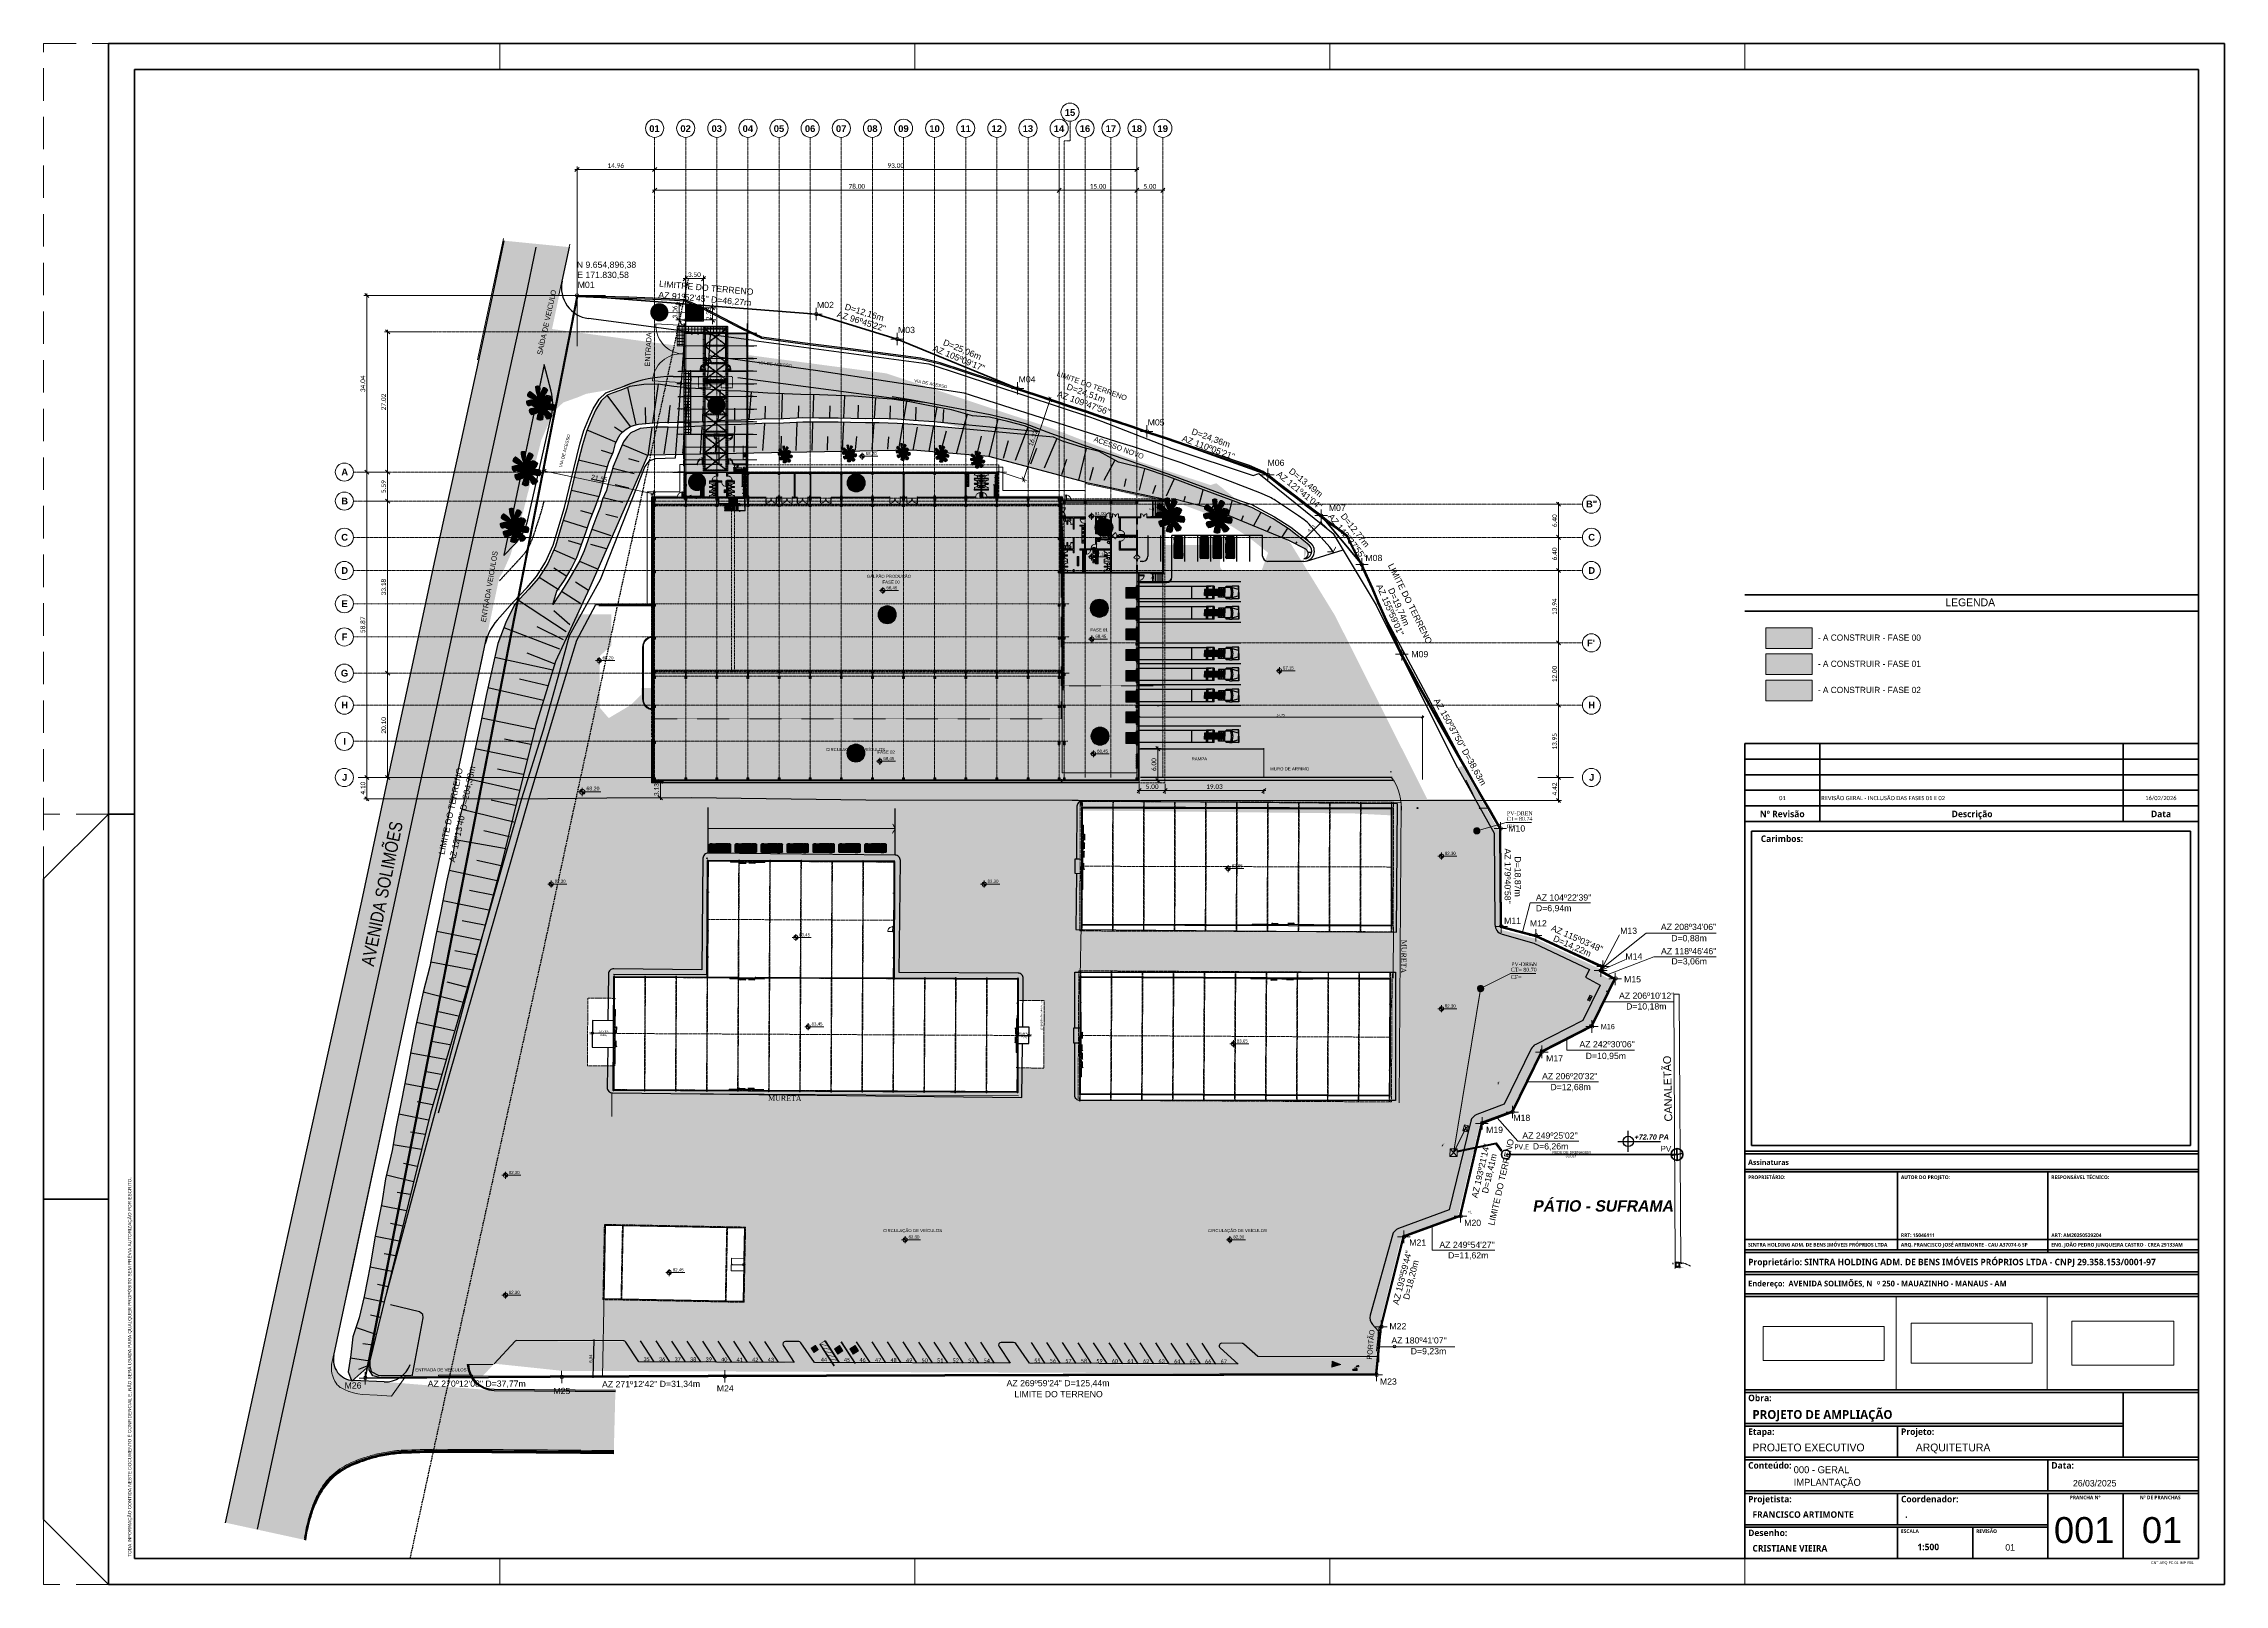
# Paper-space layout '01' of a CAD drawing. Header units: metres, sheet in millimetres. Extents: x -1389 to -548, y -744 to -150.
# The model-space entities are those that its viewports show. They can reach past a viewport. Long polylines and large blocks are cut down to what shows.
import ezdxf
from ezdxf.enums import TextEntityAlignment as Align

# ---------------------------------------------------------------- set-up
doc = ezdxf.new("R2010")
doc.units = ezdxf.units.M
doc.header["$LTSCALE"] = 0.05
doc.header["$PDMODE"] = 1
for name, pattern in [('_Tracejado médio', [0.004, 0.003, -0.001]), ('CENTER', [50.8, 31.75, -6.35, 6.35, -6.35]), ('CONTINUO', [0]), ('Contínua', [0]), ('Da Camada', [0]), ('Dash dot', [0.021, 0.01, -0.005, 0.001, -0.005]), ('DASHED', [19.05, 12.7, -6.35]), ('DASHEDX2', [38.1, 25.4, -12.7]), ('Grid Line', [0.022225, 0.0127, -0.003175, 0.003175, -0.003175]), ('HIDDEN', [0.375, 0.25, -0.125]), ('HIDDEN2', [4.7625, 3.175, -1.5875]), ('IMPORT-Linha de eixo - Traço e ponto', [1500, 1125, -187.5, 0, -187.5]), ('IMPORT-Linha Tracejada 2_1', [225, 150, -75]), ('Overhead 1_16_', [0.00258, 0.001587, -0.000992188])]:
    doc.linetypes.add(name, pattern=pattern)
doc.layers.get('0').update_dxf_attribs({"lineweight": 0})
doc.layers.get('Defpoints').update_dxf_attribs({"lineweight": 15})
for name, color, linetype, lineweight in [('#COTAS', 7, 'Continuous', 18), ('01-TOPO_CAIXA', 17, 'Continuous', 5), ('01-TOPO_MEIOFIO', 3, 'Continuous', 5), ('A-ANNO-DIMS-500', 7, 'Continuous', 5), ('A-DETL-1', 7, 'Continuous', 5), ('A-DETL-3', 7, 'Continuous', 15), ('A-DOOR', 7, 'Continuous', 9), ('A-DOOR-2', 7, 'Continuous', 5), ('A-DOOR-HDLN', 7, '_Tracejado médio', 5), ('A-FLOR', 7, 'Continuous', 9), ('A-FLOR-OVHD', 7, 'Overhead 1_16_', 5), ('A-GENM', 7, 'Continuous', 5), ('A-GENM-4', 7, 'Continuous', 9), ('A-GLAZ', 7, 'Continuous', 9), ('A-GLAZ-3', 7, 'Continuous', 20), ('A-GLAZ-4', 7, 'Continuous', 15), ('A-GLAZ-5', 7, 'Continuous', 5), ('A-GLAZ-CURT', 7, 'Continuous', 5), ('A-GLAZ-CWMG', 7, 'Continuous', 5), ('A-GLAZ-CWMG-2', 7, 'Continuous', 9), ('A-WALL', 7, 'Continuous', 9), ('A-WALL-1', 7, 'Continuous', 9), ('ARQ_AÇO', 4, 'Continuous', 5), ('ARQ_ESQUADRIAS', 3, 'Continuous', 5), ('ARQ_PAREDE', 3, 'Continuous', 5), ('ARQ_PISO', 1, 'Continuous', 5), ('ARQ_PROJEÇÃO', 8, 'DASHED', 5), ('ARQ_VISTA', 2, 'Continuous', 5), ('Contornos de Zona Archicad', 7, 'Continuous', 5), ('Corrimãos', 7, 'Continuous', 9), ('Corrimãos superiores', 7, 'Continuous', 15), ('ENTRADA', 3, 'Continuous', 0), ('G-ANNO-DIMS', 111, 'Continuous', 9), ('G-ANNO-TEXT', 7, 'Continuous', 5), ('G-ANNO-TTLB', 7, 'Continuous', 5), ('G-ANNO-TTLB-MEDM', 7, 'Continuous', 50), ('I-FURN', 7, 'Continuous', 5), ('I-WALL', 7, 'Continuous', 9), ('I-WALL-1', 7, 'Continuous', 15), ('Janelas Archicad', 7, 'Continuous', 5), ('LEGENDA', 7, 'Contínua', 13), ('maquina', 3, 'Continuous', 20), ('MV_CIV_ALVENARIA_ARQ', 7, 'Continuous', 5), ('MV_CIV_PILAR_ARQ', 7, 'Continuous', 5), ('MV_CON_ESTRUTURA 1_ARQ', 7, 'Continuous', 5), ('MV_CON_ESTRUTURA_ARQ', 7, 'Continuous', 5), ('MV_CON_PAREDE_ARQ', 7, 'Continuous', 5), ('MV_CON_PORTA_ARQ', 7, 'Continuous', 5), ('MV_PIS_PISO_ARQ I INT', 7, 'Continuous', 5), ('MV_SAN_LOUÇAS E METAIS_ARQ', 7, 'Continuous', 5), ('P-SANR-FIXT', 7, 'Continuous', 9), ('Portas Archicad', 7, 'Continuous', 5), ('Q-SPCQ', 7, 'Continuous', 5), ('S-COLS', 7, 'Continuous', 5), ('S-COLS-2', 7, 'Continuous', 15), ('S-FNDN', 7, 'Continuous', 5), ('S-GRID-IDEN', 7, 'Continuous', 5), ('S-GRID-IDEN-1', 7, 'Continuous', 18), ('S-GRID-IDEN-2', 7, 'Continuous', 18), ('S-STRS-ANNO', 7, 'Continuous', 5), ('S-STRS-IDEN', 7, 'Continuous', 5), ('SINALIZAÇÃO_ESTACIONAMENTO', 160, 'Continuous', 13), ('TXT DRE EXISTENTE', 7, 'Continuous', 0), ('TXTHID', 7, 'Continuous', 0)]:
    doc.layers.add(name, color=color, linetype=linetype, lineweight=lineweight)
for name, color, linetype in [('$COTA', 4, 'Contínua'), ('$DESCR', 3, 'Contínua'), ('$POINT', 7, 'Contínua'), ('255', 255, 'Continuous'), ('_C-AEIXO', 1, 'Continuous'), ('_C-TDRONE', 1, 'Continuous'), ('ARQ_HATCH', 8, 'Continuous'), ('ARQ_INDICAÇÃO', 133, 'Continuous'), ('ARQ_NÍVEIS', 160, 'Continuous'), ('ARQ_RUA', 2, 'Continuous'), ('ARQ_TEXTO', 133, 'Continuous'), ('ARVP-F', 86, 'Continuous'), ('ARVP-S1', 73, 'Continuous'), ('ARVP-S2', 72, 'Continuous'), ('ARVP-S3', 251, 'Continuous'), ('AUT', 1, 'Continuous'), ('autos', 1, 'Continuous'), ('BLOBO', 7, 'Contínua'), ('CANALETA', 31, 'Continuous'), ('carro', 7, 'Continuous'), ('COTA', 1, 'Continuous'), ('DIV', 1, 'Contínua'), ('DIVISA', 3, 'Continuous'), ('FORIR', 4, 'Continuous'), ('G', 1, 'Continuous'), ('HACHURA', 252, 'Continuous'), ('INDICAÇÕES', 4, 'Continuous'), ('LINHA CRISTA', 10, 'Contínua'), ('MURO', 7, 'Continuous'), ('Muro azimute', 5, 'Continuous'), ('pé', 40, 'Continuous'), ('RUA', 2, 'Continuous'), ('sh- grama', 63, 'Continuous'), ('sh- talude', 64, 'Continuous'), ('SHADE 255', 255, 'Continuous'), ('talude', 2, 'Continuous'), ('TALUDE INTERNO', 7, 'Continuous'), ('V', 7, 'Contínua'), ('VAGA', 1, 'Continuous'), ('Vagas', 1, 'Continuous'), ('VEICULO', 8, 'Continuous'), ('VP', 2, 'Continuous')]:
    doc.layers.add(name, color=color, linetype=linetype)
for name, color, linetype, lineweight, true_color in [('0-1', 7, 'Continuous', 5, 0x767676), ('A-DETL-2', 7, 'Overhead 1_16_', 5, 0x909090), ('A-DETL-GENF-1', 7, 'Continuous', 5, 0xc4ffff), ('A-DETL-GENF-2', 7, 'Continuous', 5, 0xffc5a8), ('A-DOOR-1', 7, 'Continuous', 5, 0xc0c0c0), ('A-FLOR-PATT-6', 7, 'Continuous', 9, 0xe3e2df), ('A-FLOR-PATT-8', 7, 'Continuous', 9, 0xf3f3e4), ('A-GENM-1', 7, 'Continuous', 5, 0xf3f3e4), ('A-GENM-2', 7, 'Continuous', 5, 0xe9e9e9), ('A-GENM-3', 7, 'Continuous', 5, 0xaeaeae), ('A-GLAZ-1', 7, 'Continuous', 9, 0xc0c0c0), ('A-GLAZ-2', 7, 'Continuous', 9, 0xf2f2f2), ('A-GLAZ-CURT-1', 7, 'Continuous', 5, 0x74756c), ('A-GLAZ-CWMG-1', 7, 'Continuous', 5, 0x74756c), ('A-GLAZ-CWMG-3', 7, 'Continuous', 5, 0xc0c0c0), ('A-WALL-PATT-1', 7, 'Continuous', 15, 0xb0b0b0), ('A-WALL-PATT-10', 9, 'Continuous', 5, 0x808080), ('A-WALL-PATT-2', 7, 'Continuous', 5, 0xb0b0b0), ('A-WALL-PATT-3', 7, 'Continuous', 20, 0xb0b0b0), ('A-WALL-PATT-4', 7, 'Continuous', 20, 0xc0c0c0), ('A-WALL-PATT-5', 7, 'Continuous', 20, 0xc0c0c0), ('A-WALL-PATT-6', 7, 'Continuous', 9, 0xe3e2df), ('A-WALL-PATT-8', 9, 'Continuous', 9, 0x808080), ('A-WALL-PATT-9', 7, 'Continuous', 20, 0xe3e2df), ('CONTAINER_dwg-1', 9, 'Continuous', 5, 0x808080), ('Janelas Archicad-1', 7, 'Continuous', 5, 0x656565), ('Janelas Archicad-2', 9, 'Continuous', 5, 0x808080), ('Janelas Archicad-3', 7, 'Continuous', 5, 0xc0c0c0), ('MV_CHM_EIXOS_2D-1', 9, 'IMPORT-Linha de eixo - Traço e ponto', 5, 0x808080), ('MV_CIV_ALVENARIA_ARQ-1', 7, 'Continuous', 5, 0x999999), ('MV_CIV_ALVENARIA_ARQ-2', 7, 'Continuous', 5, 0xc0c0c0), ('MV_CIV_ESCADA_ARQ-1', 9, 'Continuous', 5, 0x808080), ('MV_CIV_ESCADA_ARQ-2', 9, 'IMPORT-Linha Tracejada 2_1', 5, 0x808080), ('MV_CIV_GUARDA CORPO_ARQ-1', 9, 'Continuous', 5, 0x808080), ('MV_CIV_GUARDA CORPO_ARQ-2', 9, 'IMPORT-Linha Tracejada 2_1', 5, 0x808080), ('MV_CIV_GUARDA CORPO_ARQ-3', 7, 'IMPORT-Linha de eixo - Traço e ponto', 5, 0x666666), ('MV_CIV_GUARDA CORPO_ARQ-4', 7, 'Continuous', 5, 0x666666), ('MV_CON_PORTA_ARQ-1', 9, 'Continuous', 5, 0x808080), ('MV_CON_PORTA_ARQ-2', 7, 'Continuous', 5, 0xcccccc), ('MV_CON_PORTA_ARQ-3', 7, 'Continuous', 5, 0xc0c0c0), ('MV_CON_PORTA_ARQ-4', 7, 'IMPORT-Linha de eixo - Traço e ponto', 5, 0x264c39), ('MV_CON_PORTA_ARQ-5', 7, 'IMPORT-Linha Tracejada 2_1', 5, 0xc0c0c0), ('MV_CON_PORTA_ARQ-6', 7, 'Continuous', 5, 0x656565), ('MV_PIS_PISO_ARQ I INT-1', 7, 'Continuous', 5, 0xcccccc), ('MV_SAN_LOUÇAS E METAIS_ARQ-1', 7, 'Continuous', 5, 0x666666), ('MV_SAN_LOUÇAS E METAIS_ARQ-2', 7, 'Continuous', 5, 0x656565), ('MV_SAN_LOUÇAS E METAIS_ARQ-3', 9, 'Continuous', 5, 0x808080), ('Portas Archicad-1', 7, 'Continuous', 5, 0xc0c0c0), ('Portas Archicad-2', 7, 'Continuous', 5, 0x656565), ('Portas Archicad-3', 9, 'Continuous', 5, 0x808080), ('Q-SPCQ-1', 7, 'Continuous', 5, 0xd8d6cf), ('S-COLS-1', 7, 'Continuous', 5, 0x74756c), ('S-COLS-3', 7, 'Continuous', 5, 0x777263), ('S-FNDN-1', 7, 'Continuous', 9, 0xd3d1cb), ('S-GRID-1', 7, 'Grid Line', 5, 0x0080c0), ('S-STRS-1', 7, 'Continuous', 5, 0xf0f0f0)]:
    doc.layers.add(name, color=color, linetype=linetype, lineweight=lineweight, true_color=true_color)
doc.layers.get('VP').freeze()
doc.styles.add('1 - 200', font='arial.ttf', dxfattribs={"height": 0.4})
doc.styles.add('ARIAL', font='', dxfattribs={"height": 1.5})
doc.styles.add('Arial_1', font='arial.ttf', dxfattribs={"height": 0.6})
doc.styles.add('Arial_B', font='arialbd.ttf', dxfattribs={"height": 1.3})
doc.styles.add('Calibri', font='calibri.ttf', dxfattribs={"height": 0.9})
doc.styles.add('Calibri_8', font='calibri.ttf', dxfattribs={"height": 0.0016})
doc.styles.add('DNIT', font='arialbd.ttf', dxfattribs={"oblique": 10, "height": 0.5})
doc.styles.add('L50', font='romans.shx', dxfattribs={"height": 0.75})
doc.styles.add('Labels', font='romans.shx')
doc.styles.add('Legend', font='calibri.ttf')
doc.styles.add('Padrao', font='arial.ttf')
doc.styles.add('Padrão', font='simplex.shx')
doc.styles.add('PDF Arial', font='arial.ttf')
doc.styles.add('ROMANS', font='arial.ttf')
doc.styles.add('Segoe UI Semibold', font='', dxfattribs={"height": 0.0025})
doc.styles.add('Segoe UI Semibold_1', font='', dxfattribs={"height": 0.002})
doc.styles.add('Segoe UI Semibold_2', font='', dxfattribs={"height": 0.0014})
doc.styles.add('Segoe UI Semibold_3', font='', dxfattribs={"height": 0.0022})
doc.styles.add('Segoe UI Semibold_4', font='', dxfattribs={"height": 0.00143})
doc.styles.add('Segoe UI Semibold_5', font='', dxfattribs={"height": 0.0034})
doc.styles.add('Segoe UI Semibold_B', font='seguisb.ttf', dxfattribs={"height": 0.0025})
doc.styles.add('Segoe UI Semibold_B_1', font='seguisb.ttf', dxfattribs={"height": 0.003})
doc.styles.add('Segoe UI Semibold_B_2', font='seguisb.ttf', dxfattribs={"height": 0.0027})
doc.styles.add('Segoe UI Semibold_B_3', font='seguisb.ttf', dxfattribs={"height": 0.001})
doc.styles.get("Standard").update_dxf_attribs({"font": 'stylu.ttf'})
doc.styles.add('Swis721 BlkOul BT', font='swissko.ttf', dxfattribs={"height": 0.01})
doc.styles.add('TEXT-CARIMBO', font='arial.ttf')
doc.styles.get('ARIAL').set_extended_font_data('Arial Black')
doc.styles.get('Segoe UI Semibold').set_extended_font_data('Segoe UI Semibold')
doc.styles.get('Segoe UI Semibold_1').set_extended_font_data('Segoe UI Semibold')
doc.styles.get('Segoe UI Semibold_2').set_extended_font_data('Segoe UI Semibold')
doc.styles.get('Segoe UI Semibold_3').set_extended_font_data('Segoe UI Semibold')
doc.styles.get('Segoe UI Semibold_4').set_extended_font_data('Segoe UI Semibold')
doc.styles.get('Segoe UI Semibold_5').set_extended_font_data('Segoe UI Semibold')
doc.linetypes.add('CERCA250', pattern='A,0.410908,["x",Standard,S=0.27172,R=0,X=0,Y=-0.08998],0.000108,-0.179726,0.411016,0', length=1.001758)
doc.dimstyles.new('1 - 200', dxfattribs={"dimtxt": 0.4, "dimasz": 0.2, "dimexe": 0.2, "dimexo": 0.2, "dimgap": 0.3, "dimtad": 1, "dimzin": 4, "dimtxsty": '1 - 200', "dimblk": 'ARCHTICK', "dimcen": 0.1, "dimdle": 0.2, "dimclrd": 256, "dimclre": 256, "dimclrt": 256, "dimazin": 0, "dimtfac": 1, "dimtix": 1, "dimtofl": 0, "dimtmove": 2, "dimatfit": 3, "dimldrblk": 'OPEN90', "dimfxl": 0.5, "dimfxlon": 1, "dimtolj": 1, "dimtzin": 0, "dimlwd": -1, "dimlwe": -1, "dimarcsym": 0})
doc.dimstyles.new('_Linear__M_MM_1_8mm', dxfattribs={"dimscale": 0.3048, "dimtxt": 0.9, "dimasz": 2.624672, "dimexe": 2, "dimexo": 0.0625, "dimgap": 1, "dimtad": 1, "dimrnd": 0.001, "dimzin": 0, "dimdsep": 46, "dimtxsty": 'Calibri', "dimblk1": 'OBLIQUE', "dimblk2": 'OBLIQUE', "dimsah": 1, "dimcen": 0.09, "dimdle": 1.312336, "dimclrd": 1, "dimclre": 1, "dimclrt": 1, "dimazin": 0, "dimtfac": 1, "dimtix": 1, "dimtmove": 0, "dimatfit": 3, "dimfxl": 0.1, "dimtvp": 1, "dimtolj": 1, "dimtzin": 0, "dimlwd": 5, "dimlwe": 5, "dimarcsym": 2})
doc.dimstyles.new('Copy of 1 - 250', dxfattribs={"dimtxt": 0.6, "dimasz": 0.2, "dimexe": 0.2, "dimexo": 0.2, "dimgap": 0.1, "dimtad": 1, "dimzin": 4, "dimtxsty": 'Arial_1', "dimblk": 'ARCHTICK', "dimcen": 0.1, "dimdle": 0.2, "dimclrd": 256, "dimclre": 256, "dimclrt": 256, "dimazin": 0, "dimtfac": 1, "dimtix": 1, "dimtofl": 0, "dimtmove": 2, "dimatfit": 3, "dimldrblk": 'OPEN90', "dimfxl": 0.5, "dimtolj": 1, "dimtzin": 0, "dimlwd": -1, "dimlwe": -1, "dimarcsym": 0})
picture_1 = doc.add_image_def('image1.jpg', size_in_pixel=(702, 231))
picture_2 = doc.add_image_def('image2.jpg', size_in_pixel=(300, 130))
picture_3 = doc.add_image_def('image3.png', size_in_pixel=(147, 41))
pattern_1 = [(225, (0, 1.25), (0.0353553, -0.0353553), []), (315, (0, 1.25), (0.0353553, 0.0353553), [])]
pattern_2 = [(180, (0, 0), (-2e-17, -0.15), [])]
pattern_3 = [(45, (3.348, 58.742), (-0.1325825, 0.1325825), []), (45, (3.321, 58.769), (-0.1325825, 0.1325825), []), (45, (3.295, 58.795), (-0.1325825, 0.1325825), [])]
pattern_4 = [(45, (3.348, 58.742), (-0.11932427, 0.11932427), []), (45, (3.308, 58.782), (-0.11932427, 0.11932427), [])]
pattern_5 = [(0, (3.348, 58.742), (0, 0.46765), [0.045, -0.225]), (0, (3.483, 58.976), (0, 0.46765), [0.045, -0.225]), (60, (3.348, 58.742), (-0.4049968, 0.233825), [0.045, -0.225]), (60, (3.618, 58.742), (-0.4049968, 0.233825), [0.045, -0.225]), (120, (3.393, 58.742), (0.4049968, 0.233825), [0.045, -0.225]), (120, (3.663, 58.742), (0.4049968, 0.233825), [0.045, -0.225]), (0, (3.348, 58.787), (0, 0.09), [0, -0.09, 0, -0.135]), (45, (3.393, 58.787), (-0.06363961, 0.06363961), [0, -0.0675, 0, -0.1125])]

# ---------------------------------------------------------------- blocks, each defined once
blk = doc.blocks.new('VALDO CASTRO A1a - VALDO CASTRO A1a-4174342-ENT-ARQ-EP-002-R03')
at = {"layer": 'G-ANNO-TTLB', "linetype": 'HIDDEN'}
for p, q in [((0.0005, 0.593), (0.0255, 0.593)), ((0.0005, 0.271), (0.0005, 0.593)), ((0.1765, 0.583), (0.1765, 0.593)), ((0.3365, 0.583), (0.3365, 0.593)), ((0.4965, 0.583), (0.4965, 0.593)), ((0.6565, 0.583), (0.6565, 0.593)), ((0.0255, 0.296), (0.0005, 0.296)), ((0.0005, -0.001), (0.0005, 0.024)), ((0.1765, -0.001), (0.1765, 0.009)), ((0.3365, -0.001), (0.3365, 0.009)), ((0.4965, -0.001), (0.4965, 0.009)), ((0.6565, -0.001), (0.6565, 0.009)), ((0.0255, -0.001), (0.0005, -0.001))]:
    blk.add_line(p, q, dxfattribs=at)
at = {"layer": 'G-ANNO-TTLB', "lineweight": 40}
for p, q in [((0.0255, 0.593), (0.0255, -0.001)), ((0.8415, 0.593), (0.0255, 0.593)), ((0.8415, -0.001), (0.8415, 0.593)), ((0.0255, 0.296), (0.0005, 0.271)), ((0.0255, 0.296), (0.0355, 0.296)), ((0.0005, 0.271), (0.0005, 0.024)), ((0.0005, 0.1475), (0.0255, 0.1475)), ((0.0255, -0.001), (0.0005, 0.024)), ((0.0255, -0.001), (0.8415, -0.001))]:
    blk.add_line(p, q, dxfattribs=at)
at = {"layer": 'G-ANNO-TTLB'}
for p, q in [((0.8415, -0.001), (0.8415, 0.593)), ((0.0005, -0.001), (0.0005, 0.271)), ((0.71487, 0.074), (0.71487, 0.11)), ((0.77318, 0.11), (0.77318, 0.074))]:
    blk.add_line(p, q, dxfattribs=at)
at = {"layer": 'G-ANNO-TTLB', "lineweight": 100}
for p, q in [((0.0355, 0.583), (0.0355, 0.009)), ((0.8315, 0.583), (0.0355, 0.583)), ((0.8315, 0.009), (0.8315, 0.583)), ((0.0355, 0.009), (0.8315, 0.009))]:
    blk.add_line(p, q, dxfattribs=at)
at = {"layer": 'G-ANNO-TTLB-MEDM'}
for p, q in [((0.65655, 0.009), (0.65655, 0.32313)), ((0.65655, 0.29913), (0.65655, 0.32313)), ((0.65655, 0.32313), (0.8315, 0.32313)), ((0.6855, 0.29313), (0.6855, 0.32313)), ((0.80245, 0.29313), (0.80245, 0.32313)), ((0.65655, 0.31713), (0.8315, 0.31713)), ((0.65655, 0.31113), (0.8315, 0.31113)), ((0.65655, 0.30513), (0.8315, 0.30513)), ((0.65655, 0.29913), (0.8315, 0.29913)), ((0.65655, 0.29313), (0.8315, 0.29313)), ((0.65919, 0.16817), (0.65919, 0.28934)), ((0.65919, 0.28934), (0.82838, 0.28934)), ((0.82838, 0.28934), (0.82838, 0.16817)), ((0.8315, 0.166), (0.65655, 0.166)), ((0.8315, 0.165), (0.65655, 0.165)), ((0.82838, 0.16817), (0.65919, 0.16817)), ((0.8315, 0.159), (0.65655, 0.159)), ((0.8315, 0.158), (0.65655, 0.158)), ((0.71545, 0.128), (0.71545, 0.158)), ((0.77345, 0.127), (0.77345, 0.158)), ((0.8315, 0.132), (0.65655, 0.132)), ((0.8315, 0.128), (0.65655, 0.128)), ((0.8315, 0.127), (0.65655, 0.127)), ((0.8315, 0.1195), (0.65655, 0.1195)), ((0.8315, 0.1185), (0.65655, 0.1185)), ((0.8315, 0.111), (0.65655, 0.111)), ((0.8315, 0.111), (0.65655, 0.111)), ((0.65655, 0.11), (0.8315, 0.11)), ((0.8315, 0.074), (0.65655, 0.074)), ((0.8315, 0.073), (0.65655, 0.073)), ((0.80245, 0.048), (0.80245, 0.073)), ((0.80245, 0.061), (0.65655, 0.061)), ((0.80245, 0.06), (0.65655, 0.06)), ((0.71545, 0.06), (0.71545, 0.048)), ((0.8315, 0.048), (0.65655, 0.048)), ((0.8315, 0.047), (0.65655, 0.047)), ((0.77345, 0.047), (0.77345, 0.035)), ((0.8315, 0.035), (0.65655, 0.035)), ((0.8315, 0.034), (0.65655, 0.034)), ((0.71545, 0.034), (0.71545, 0.022)), ((0.77345, 0.009), (0.77345, 0.034)), ((0.80245, 0.034), (0.80245, 0.009)), ((0.77345, 0.022), (0.65655, 0.022)), ((0.77345, 0.021), (0.65655, 0.021)), ((0.71545, 0.021), (0.71545, 0.009)), ((0.74445, 0.021), (0.74445, 0.009))]:
    blk.add_line(p, q, dxfattribs=at)
at = {"layer": 'G-ANNO-TTLB', "attachment_point": 1}
for s, insert, char_height, width, style in [('Nº Revisão', (0.66234, 0.29727), 0.0025, 0.0211646, 'Segoe UI Semibold'), ('Descrição', (0.73633, 0.29727), 0.0025, 0.0186793, 'Segoe UI Semibold'), ('Data', (0.8132, 0.29727), 0.0025, 0.0090591, 'Segoe UI Semibold'), ('Carimbos:', (0.6627, 0.28772), 0.0025, 0.0194008, 'Segoe UI Semibold'), ('Assinaturas', (0.65784, 0.16272), 0.002, 0.0178776, 'Segoe UI Semibold_1'), ('PROPRIETÁRIO:', (0.65784, 0.15665), 0.0014, 0.0164346, 'Segoe UI Semibold_2'), ('AUTOR DO PROJETO:', (0.71676, 0.15665), 0.0014, 0.0226878, 'Segoe UI Semibold_2'), ('RESPONSÁVEL TÉCNICO:', (0.77476, 0.15665), 0.0014, 0.0262152, 'Segoe UI Semibold_2'), ('SINTRA HOLDING ADM. DE BENS IMÓVEIS PRÓPRIOS LTDA', (0.65784, 0.13065), 0.0014, 0.0630928, 'Segoe UI Semibold_2'), ('ARQ. FRANCISCO JOSÉ ARTIMONTE - CAU A37074-6 SP', (0.71676, 0.13065), 0.0014, 0.0590042, 'Segoe UI Semibold_2'), ('RRT: 15046111', (0.71676, 0.13431), 0.0014, 0.0144304, 'Segoe UI Semibold_2'), ('ART: AM20250529204', (0.77476, 0.13431), 0.0014, 0.0293254, 'Segoe UI Semibold_2'), ('ENG. JOÃO PEDRO JUNQUEIRA CASTRO - CREA 29133AM', (0.77476, 0.13065), 0.0014, 0.0522145, 'Segoe UI Semibold_2'), ('Proprietário: SINTRA HOLDING ADM. DE BENS IMÓVEIS PRÓPRIOS LTDA - CNPJ 29.358.153/0001-97', (0.65784, 0.12453), 0.0025, 0.1935274, 'Segoe UI Semibold'), ('Endereço:  AVENIDA SOLIMÕES, N', (0.65784, 0.11606), 0.0022, 0.0602869, 'Segoe UI Semibold_3'), ('0', (0.70758, 0.116), 0.00143, 0.001443, 'Segoe UI Semibold_4'), (' 250 - MAUAZINHO - MANAUS - AM', (0.70877, 0.11606), 0.0022, 0.0642953, 'Segoe UI Semibold_3'), ('Obra:', (0.65784, 0.07212), 0.0025, 0.0106624, 'Segoe UI Semibold'), ('Etapa:', (0.65784, 0.05912), 0.0025, 0.0117848, 'Segoe UI Semibold'), ('PROJETO DE AMPLIAÇÃO ', (0.6595, 0.0662), 0.0034, 0.1075279, 'Segoe UI Semibold_5'), ('Projeto:', (0.71679, 0.05912), 0.0025, 0.0151519, 'Segoe UI Semibold'), ('Conteúdo:', (0.65784, 0.04612), 0.0025, 0.0201224, 'Segoe UI Semibold'), ('Data:', (0.77479, 0.04612), 0.0025, 0.0101013, 'Segoe UI Semibold'), ('Projetista:', (0.65784, 0.03312), 0.0025, 0.0193207, 'Segoe UI Semibold'), ('FRANCISCO ARTIMONTE', (0.6595, 0.02716), 0.0025, 0.0481814, 'Segoe UI Semibold'), ('Coordenador:', (0.71679, 0.03312), 0.0025, 0.0266962, 'Segoe UI Semibold'), ('PRANCHA Nº', (0.78186, 0.0332), 0.0014, 0.0141899, 'Segoe UI Semibold_2'), ('Nº DE PRANCHAS', (0.80888, 0.0332), 0.0014, 0.019, 'Segoe UI Semibold_2'), ('Desenho:', (0.65784, 0.02012), 0.0025, 0.0179578, 'Segoe UI Semibold'), ('ESCALA', (0.71679, 0.0202), 0.0014, 0.008097, 'Segoe UI Semibold_2'), ('.', (0.7184, 0.02716), 0.0025, 0.0010422, 'Segoe UI Semibold'), ('REVISÃO', (0.74579, 0.0202), 0.0014, 0.0093797, 'Segoe UI Semibold_2'), ('CRISTIANE VIEIRA', (0.6595, 0.01416), 0.0025, 0.0347131, 'Segoe UI Semibold'), ('1:500', (0.72311, 0.01468), 0.0025, 0.0164346, 'Segoe UI Semibold')]:
    blk.add_mtext(s, dxfattribs=dict(at, insert=insert, char_height=char_height, width=width, style=style))
at = {"layer": 'G-ANNO-TTLB', "insert": (0.033, 0.00961), "char_height": 0.0013, "width": 0.1977763, "attachment_point": 1, "rotation": 90, "style": 'ROMANS'}
blk.add_mtext('TODA INFORMAÇÃO CONTIDA NESTE DOCUMENTO É CONFIDENCIAL E, NÃO SERÁ USADA PARA QUALQUER PROPÓSITO SEM PRÉVIA AUTORIZAÇÃO POR ESCRITO.', dxfattribs=at)
at = {"layer": 'G-ANNO-TTLB', "color": 255}
image = blk.add_image(picture_3, insert=(0.66366, 0.08536), size_in_units=(0.04667, 0.01302), dxfattribs=at)
image.dxf.flags = 7
image = blk.add_image(picture_1, insert=(0.72071, 0.08433), size_in_units=(0.04663, 0.01534), dxfattribs=at)
image.dxf.flags = 7
image = blk.add_image(picture_2, insert=(0.7827, 0.08349), size_in_units=(0.03929, 0.01702), dxfattribs=at)
image.dxf.flags = 7
blk = doc.blocks.new('_OBLIQUE')
at = {"color": 0, "linetype": 'ByBlock'}
blk.add_line((-0.5, -0.5), (0.5, 0.5), dxfattribs=at)
blk = doc.blocks.new('*D1284')
at = {"layer": '#COTAS', "color": 1, "lineweight": 5, "transparency": 16777216}
for p, q in [((-967.39, -409.69), (-857.09, -409.69)), ((-966.99, -433.73), (-966.99, -409.08)), ((-857.49, -433.73), (-857.49, -409.08))]:
    blk.add_line(p, q, dxfattribs=at)
at = {"layer": 'Defpoints', "color": 0, "transparency": 16777216}
for p in [(-857.49, -409.69), (-966.99, -433.75), (-857.49, -433.75)]:
    blk.add_point(p, dxfattribs=at)
at = {"layer": '#COTAS', "color": 1, "lineweight": 5, "transparency": 16777216, "xscale": 0.8, "yscale": 0.8, "zscale": 0.8, "rotation": 180}
blk.add_blockref('_OBLIQUE', (-966.99, -409.69), dxfattribs=at)
at = {"layer": '#COTAS', "color": 1, "lineweight": 5, "transparency": 16777216, "xscale": 0.8, "yscale": 0.8, "zscale": 0.8}
blk.add_blockref('_OBLIQUE', (-857.49, -409.69), dxfattribs=at)
at = {"layer": '#COTAS', "color": 1, "transparency": 16777216, "insert": (-912.24, -408.92), "char_height": 0.9, "attachment_point": 5, "style": 'Calibri'}
blk.add_mtext('\\A1;54.75', dxfattribs=at)
blk = doc.blocks.new('Poço de visita com grelha - DI - 1200mm-2499239-ESQUEMA IMPLANTAÇÃO GERAL Copiar 1')
at = {"layer": 'P-SANR-FIXT'}
for p, q in [((-0.02, 0.22), (-0.35, 0.22)), ((-0.02, 0.2), (-0.35, 0.2)), ((-0.22, 0.42), (-0.25, 0.46)), ((-0.02, 0.2), (-0.25, -0.03)), ((-0.01, 0.24), (-0.24, 0.47)), ((-0.01, 0.19), (-0.24, -0.04)), ((-0.02, 0.22), (-0.22, 0.42)), ((-0.01, 0.24), (-0.01, 0.56)), ((-0.01, 0.19), (-0.01, -0.13)), ((0.01, 0.24), (0.01, 0.56)), ((0.01, 0.24), (0.24, 0.47)), ((0.01, 0.19), (0.01, -0.13)), ((0.01, 0.19), (0.24, -0.04)), ((0.02, 0.22), (0.25, 0.46)), ((0.02, 0.22), (0.35, 0.22)), ((0.02, 0.2), (0.25, -0.03)), ((0.02, 0.2), (0.35, 0.2))]:
    blk.add_line(p, q, dxfattribs=at)
at = {"layer": 'P-SANR-FIXT', "color": 8, "linetype": 'Dash dot', "true_color": 0x808080}
for radius in [0.6, 0.4]:
    blk.add_circle((0, 0.21), radius, dxfattribs=at)
at = {"layer": 'P-SANR-FIXT', "color": 5, "true_color": 0x0000ff}
blk.add_circle((0, 0.21), 0.5, dxfattribs=at)
at = {"layer": 'P-SANR-FIXT'}
blk.add_circle((0, 0.21), 0.35, dxfattribs=at)
for radius, start, end in [(0.6, 360, 180), (0.6, 180, 360), (0.3, 136.9102, 178.0898), (0.3, 181.9102, 223.0898), (0.3, 91.9102, 133.0898), (0.2, 137.866, 177.134), (0.2, 182.866, 222.134), (0.2, 92.866, 132.134), (0.2, 227.866, 267.134), (0.1, 140.7392, 174.2608), (0.1, 185.7392, 219.2608), (0.1, 95.7392, 129.2608), (0.1, 230.7392, 264.2608), (0.3, 46.9102, 88.0898), (0.2, 47.866, 87.134), (0.1, 50.7392, 84.2608), (0.1, 275.7392, 309.2608), (0.2, 272.866, 312.134), (0.1, 5.7392, 39.2608), (0.1, 320.7392, 354.2608), (0.2, 2.866, 42.134), (0.2, 317.866, 357.134), (0.3, 1.9102, 43.0898), (0.3, 316.9102, 358.0898), (0.3, 226.9102, 268.0898), (0.3, 271.9102, 313.0898)]:
    blk.add_arc((0, 0.21), radius, start, end, dxfattribs=at)
blk = doc.blocks.new('f')
h = blk.add_hatch(color=0)
h.dxf.hatch_style = 1
h.paths.add_polyline_path([(171962.63, 9654727.65), (171963.22, 9654729.35), (171962.05, 9654729.35)])
blk.add_lwpolyline([(171963.22, 9654729.35), (171962.63, 9654727.65), (171962.05, 9654729.35), (171963.22, 9654729.35)])
blk = doc.blocks.new('PS_CRUZETA')
at = {"color": 0}
for p, q in [((-0.5, 0), (0.5, 0)), ((0, 0.5), (0, -0.5))]:
    blk.add_line(p, q, dxfattribs=at)
blk = doc.blocks.new('BLOBO')
blk.add_blockref('PS_CRUZETA', (0, 0))
at = {"color": 7, "linetype": 'Da Camada', "style": 'Padrao'}
blk.add_attdef('0', (1.2, 1.2), '', height=1.2, dxfattribs=at)
at = {"color": 3, "linetype": 'Contínua', "style": 'Padrao'}
blk.add_attdef('1', (1.2, -1), '', height=1.2, dxfattribs=at)
at = {"color": 4, "linetype": 'Contínua', "style": 'Padrao'}
blk.add_attdef('2', text='', height=1.2, dxfattribs=at).set_placement((0, -1.2), align=Align.TOP_CENTER)
blk = doc.blocks.new('MURO')
blk.add_blockref('PS_CRUZETA', (0, 0))
at = {"color": 7, "style": 'Padrao'}
blk.add_attdef('0', (1.2, 1.2), '', height=1.2, dxfattribs=at)
at = {"color": 3, "style": 'Padrao'}
blk.add_attdef('1', (1.2, -1), '', height=1.2, dxfattribs=at)
at = {"color": 4, "style": 'Padrao'}
blk.add_attdef('2', text='', height=1.2, dxfattribs=at).set_placement((0, -1.2), align=Align.TOP_CENTER)
blk = doc.blocks.new('CANALETA')
blk.add_blockref('PS_CRUZETA', (0, 0))
at = {"color": 7, "style": 'Padrao'}
blk.add_attdef('0', (1.2, 1.2), '', height=1.2, dxfattribs=at)
at = {"color": 3, "style": 'Padrao'}
blk.add_attdef('1', (1.2, -1), '', height=1.2, dxfattribs=at)
at = {"color": 4, "style": 'Padrao'}
blk.add_attdef('2', text='', height=1.2, dxfattribs=at).set_placement((0, -1.2), align=Align.TOP_CENTER)
blk = doc.blocks.new('REC')
blk.add_blockref('PS_CRUZETA', (0, 0))
at = {"color": 7, "linetype": 'Da Camada', "style": 'Padrao'}
blk.add_attdef('0', (1.2, 1.2), '', height=1.2, dxfattribs=at)
at = {"color": 3, "linetype": 'Contínua', "style": 'Padrao'}
blk.add_attdef('1', (1.2, -1), '', height=1.2, dxfattribs=at)
at = {"color": 4, "linetype": 'Contínua', "style": 'Padrao'}
blk.add_attdef('2', text='', height=1.2, dxfattribs=at).set_placement((0, -1.2), align=Align.TOP_CENTER)
blk = doc.blocks.new('TALUDE')
blk.add_blockref('PS_CRUZETA', (0, 0))
at = {"color": 7, "linetype": 'Da Camada', "style": 'Padrao'}
blk.add_attdef('0', (1.2, 1.2), '', height=1.2, dxfattribs=at)
at = {"color": 3, "linetype": 'Contínua', "style": 'Padrao'}
blk.add_attdef('1', (1.2, -1), '', height=1.2, dxfattribs=at)
at = {"color": 4, "linetype": 'Contínua', "style": 'Padrao'}
blk.add_attdef('2', text='', height=1.2, dxfattribs=at).set_placement((0, -1.2), align=Align.TOP_CENTER)
blk = doc.blocks.new('V')
blk.add_blockref('PS_CRUZETA', (0, 0))
at = {"color": 7, "linetype": 'Da Camada', "style": 'Padrão'}
blk.add_attdef('0', (1.2, 1.2), '', height=1.2, dxfattribs=at)
at = {"color": 3, "linetype": 'Da Camada', "style": 'Padrão'}
blk.add_attdef('1', (1.2, -1), '', height=1.2, dxfattribs=at)
at = {"color": 4, "linetype": 'Da Camada', "style": 'Padrão'}
blk.add_attdef('2', text='', height=1.2, dxfattribs=at).set_placement((0, -1.2), align=Align.TOP_CENTER)
blk = doc.blocks.new('_ArchTick')
at = {"color": 0, "linetype": 'ByBlock', "const_width": 0.15}
blk.add_lwpolyline([(-0.5, -0.5), (0.5, 0.5)], dxfattribs=at)
blk = doc.blocks.new('_Open90')
at = {"color": 0, "linetype": 'ByBlock', "lineweight": -2}
for p, q in [((0, 0), (-1, 0)), ((-0.5, 0.5), (0, 0)), ((0, 0), (-0.5, -0.5))]:
    blk.add_line(p, q, dxfattribs=at)
blk = doc.blocks.new('A$C7f2f765a')
at = {"layer": 'ARQ_AÇO'}
blk.add_lwpolyline([(-0.0025, 0.22), (-0.06, 0.22), (-0.06, 0.23), (0.06, 0.23), (0.06, 0.22), (0.0025, 0.22), (0.0025, -0.02), (0.06, -0.02), (0.06, -0.03), (-0.06, -0.03), (-0.06, -0.02), (-0.0025, -0.02), (-0.0025, 0.22)], dxfattribs=at)
at = {"layer": 'ARQ_PROJEÇÃO', "ltscale": 0.1}
blk.add_lwpolyline([(-0.06, -0.15), (0.06, -0.15), (0.06, 0.35), (-0.06, 0.35)], close=True, dxfattribs=at)
blk = doc.blocks.new('A$Cf1c9a2c4')
at = {"layer": 'ARQ_AÇO'}
blk.add_lwpolyline([(-0.01, 0.0025), (-0.01, 0.06), (0, 0.06), (0, -0.06), (-0.01, -0.06), (-0.01, -0.0025), (-0.25, -0.0025), (-0.25, -0.06), (-0.26, -0.06), (-0.26, 0.06), (-0.25, 0.06), (-0.25, 0.0025), (-0.01, 0.0025)], dxfattribs=at)
blk = doc.blocks.new('A$C1175b217')
at = {"layer": 'ARQ_AÇO'}
blk.add_lwpolyline([(-0.0625, 0.01), (-0.12, 0.01), (-0.12, 0), (0, 0), (0, 0.01), (-0.0575, 0.01), (-0.0575, 0.19), (0, 0.19), (0, 0.2), (-0.12, 0.2), (-0.12, 0.19), (-0.0625, 0.19), (-0.0625, 0.01)], dxfattribs=at)
blk = doc.blocks.new('3D_INFOTEXT')
blk.add_point((0, 0))
at = {"flags": 1}
for tag, p in [('MAR_PEZ', (7, 4)), ('POS_PEZ', (8, -4)), ('NOM_PRO', (8, -13)), ('LUN_PRO', (7, -22)), ('MAT_PRO', (8, -30)), ('HANDLE', (7, -39))]:
    blk.add_attdef(tag, p, '', height=5.26, dxfattribs=at)
blk = doc.blocks.new('*U48', base_point=(-296.74, -348.24))
at = {"color": 0, "ltscale": 0.05}
for points in [[(-298.42, -345.76), (-298.45, -346.1), (-298.42, -346.45)], [(-298.42, -348.24), (-298.44, -348.66), (-298.42, -348.95)], [(-296.84, -345.37), (-298.38, -345.42), (-298.42, -345.76)], [(-296.84, -345.37), (-298.42, -345.76), (-298.4, -349.43)], [(-298.38, -345.42), (-298.41, -345.46), (-298.42, -345.52)], [(-298.38, -345.42), (-298.42, -345.52), (-298.42, -345.76)], [(-298.41, -345.46), (-298.42, -345.49), (-298.42, -345.52)], [(-298.42, -345.76), (-298.42, -346.45), (-298.42, -346.46)], [(-298.42, -345.76), (-298.42, -346.46), (-298.4, -349.43)], [(-298.42, -346.46), (-298.42, -348.24), (-298.42, -348.95)], [(-298.42, -346.46), (-298.42, -348.95), (-298.4, -349.43)], [(-298.42, -348.95), (-298.42, -349.35), (-298.42, -349.38)], [(-298.42, -348.95), (-298.42, -349.38), (-298.4, -349.43)], [(-298.38, -345.42), (-298.4, -345.44), (-298.41, -345.46)], [(-298.4, -349.43), (-296.74, -349.35), (-296.84, -345.37)], [(-298.29, -345.37), (-298.34, -345.38), (-298.38, -345.42)], [(-296.84, -345.37), (-298.29, -345.37), (-298.38, -345.42)], [(-298.34, -345.38), (-298.37, -345.4), (-298.38, -345.42)], [(-298.29, -345.37), (-298.32, -345.37), (-298.34, -345.38)], [(-296.89, -345.36), (-298.27, -345.36), (-298.29, -345.37)], [(-296.84, -345.37), (-296.89, -345.36), (-298.29, -345.37)], [(-296.84, -345.37), (-296.86, -345.37), (-296.89, -345.36)], [(-296.79, -345.4), (-296.81, -345.38), (-296.84, -345.37)], [(-296.76, -345.44), (-296.79, -345.4), (-296.84, -345.37)], [(-296.74, -345.76), (-296.76, -345.44), (-296.84, -345.37)], [(-296.74, -348.24), (-296.74, -345.76), (-296.84, -345.37)], [(-296.74, -349.35), (-296.74, -348.24), (-296.84, -345.37)], [(-296.76, -345.44), (-296.77, -345.42), (-296.79, -345.4)], [(-296.74, -345.49), (-296.75, -345.46), (-296.76, -345.44)], [(-296.74, -345.76), (-296.74, -345.49), (-296.76, -345.44)], [(-296.74, -345.76), (-296.74, -345.52), (-296.74, -345.49)], [(-296.74, -346.46), (-296.73, -345.78), (-296.74, -345.76)], [(-296.74, -348.24), (-296.74, -346.46), (-296.74, -345.76)], [(-296.74, -346.46), (-296.71, -346.12), (-296.73, -345.78)], [(-296.74, -348.95), (-296.71, -348.53), (-296.74, -348.24)], [(-296.74, -349.35), (-296.74, -348.95), (-296.74, -348.24)], [(-298.42, -349.38), (-298.41, -349.41), (-298.4, -349.43)], [(-298.4, -349.43), (-296.86, -349.51), (-296.74, -349.35)], [(-298.4, -349.43), (-298.38, -349.45), (-298.37, -349.47)], [(-298.4, -349.43), (-298.37, -349.47), (-298.32, -349.5)], [(-298.4, -349.43), (-298.32, -349.5), (-296.86, -349.51)], [(-298.37, -349.47), (-298.34, -349.49), (-298.32, -349.5)], [(-298.32, -349.5), (-298.29, -349.51), (-298.27, -349.51)], [(-298.32, -349.5), (-298.27, -349.51), (-296.86, -349.51)], [(-298.27, -349.51), (-296.89, -349.51), (-296.86, -349.51)], [(-296.86, -349.51), (-296.77, -349.45), (-296.74, -349.35)], [(-296.86, -349.51), (-296.81, -349.49), (-296.77, -349.45)], [(-296.86, -349.51), (-296.84, -349.5), (-296.81, -349.49)], [(-296.81, -349.49), (-296.79, -349.47), (-296.77, -349.45)], [(-296.77, -349.45), (-296.75, -349.41), (-296.74, -349.35)], [(-296.77, -349.45), (-296.76, -349.43), (-296.75, -349.41)], [(-296.75, -349.41), (-296.74, -349.38), (-296.74, -349.35)]]:
    blk.add_solid(points, dxfattribs=at)
blk = doc.blocks.new('AUTP2P')
at = {"layer": 'AUT'}
for p, q in [((0, -0.69), (0, 0.69)), ((0.15, 0.84), (0.4, 0.84)), ((1.35, 0.78), (0.15, 0.65)), ((0.15, -0.69), (0.15, 0.69)), ((1.1, 0.84), (2.88, 0.84)), ((1.14, 0.16), (1.2, 0.16)), ((1.14, 0.11), (1.2, 0.11)), ((1.14, 0.05), (1.2, 0.05)), ((1.14, 0), (1.2, 0)), ((1.15, 0.38), (1.21, 0.38)), ((1.15, 0.33), (1.21, 0.32)), ((1.15, 0.27), (1.21, 0.27)), ((1.15, 0.22), (1.21, 0.21)), ((1.16, 0.49), (1.22, 0.48)), ((1.16, 0.43), (1.22, 0.43)), ((1.7, 0.6), (1.36, 0.72)), ((1.87, 0.66), (1.44, 0.8)), ((1.44, 0.8), (3.25, 0.8)), ((2.95, 0.66), (1.87, 0.66)), ((2.25, 0.8), (2.32, 0.66)), ((2.37, 0.8), (2.41, 0.66)), ((2.93, 0.8), (2.95, 0.66)), ((3.25, 0.8), (2.95, 0.66)), ((3.19, -0.45), (3.19, 0.45)), ((3.29, 0.53), (3.29, -0.53)), ((3.3, 0.6), (3.98, 0.76)), ((3.33, 0.58), (3.75, 0.68)), ((3.59, 0.84), (3.99, 0.84)), ((3.82, 0.63), (3.82, -0.64)), ((4, -0.69), (4, 0.69)), ((4.14, -0.69), (4.14, 0.69)), ((1.35, -0.78), (0.15, -0.65)), ((0.15, -0.84), (0.4, -0.84)), ((1.1, -0.84), (2.88, -0.84)), ((1.14, -0.05), (1.2, -0.05)), ((1.14, -0.11), (1.2, -0.11)), ((1.14, -0.16), (1.2, -0.16)), ((1.15, -0.22), (1.21, -0.21)), ((1.15, -0.27), (1.21, -0.27)), ((1.15, -0.33), (1.21, -0.32)), ((1.15, -0.38), (1.21, -0.38)), ((1.16, -0.43), (1.22, -0.43)), ((1.16, -0.49), (1.22, -0.48)), ((1.7, -0.6), (1.36, -0.72)), ((1.87, -0.66), (1.44, -0.8)), ((1.44, -0.8), (3.25, -0.8)), ((2.95, -0.66), (1.87, -0.66)), ((2.25, -0.8), (2.32, -0.66)), ((2.37, -0.8), (2.41, -0.66)), ((2.93, -0.8), (2.95, -0.66)), ((3.25, -0.8), (2.95, -0.66)), ((3.3, -0.6), (3.98, -0.76)), ((3.33, -0.58), (3.75, -0.69)), ((3.59, -0.84), (3.99, -0.84))]:
    blk.add_line(p, q, dxfattribs=at)
for centre, radius, start, end in [((0.15, 0.69), 0.152, 90, 180), ((0.3, 0.69), 0.152, 90, 180), ((0.75, -1.1), 1.98, 79.7542, 100.2458), ((6.74, 0), 5.62, 172.3694, 187.6306), ((6.79, 0), 5.54, 173.0061, 186.9939), ((1.34, 0.67), 0.0508, 72.0364, 173.0061), ((1.69, 0.56), 0.0508, 353.7738, 72.0364), ((6.79, 0), 5.08, 173.7738, 186.2262), ((3.23, -1.55), 2.41, 81.5799, 98.4201), ((3.34, 0.45), 0.152, 103.6383, 180), ((3.34, 0.53), 0.0508, 103.6383, 180), ((3.77, 0.63), 0.0508, 0, 103.6383), ((3.85, 0.69), 0.152, 360, 90), ((3.99, 0.69), 0.152, 0, 90), ((0.15, -0.69), 0.152, 180, 270), ((0.3, -0.69), 0.152, 180, 270), ((0.75, 1.1), 1.98, 259.7542, 280.2458), ((1.34, -0.67), 0.0508, 186.9939, 287.9636), ((1.69, -0.56), 0.0508, 287.9636, 6.2262), ((3.23, 1.55), 2.41, 261.5799, 278.4201), ((3.34, -0.45), 0.152, 180, 256.3617), ((3.34, -0.53), 0.0508, 180, 256.3617), ((3.77, -0.64), 0.0508, 256.3617, 0), ((3.85, -0.69), 0.152, 270, 360), ((3.99, -0.69), 0.152, 270, 0)]:
    blk.add_arc(centre, radius, start, end, dxfattribs=at)
blk = doc.blocks.new('A$C196D28F4')
at = {"layer": '255', "color": 7, "ltscale": 0.05, "true_color": 0xffffff, "rotation": 180.0000000000016}
blk.add_blockref('*U48', (-0.84, 2.88), dxfattribs=at)
at = {"layer": 'carro', "rotation": 90}
blk.add_blockref('AUTP2P', (0, 0), dxfattribs=at)
blk = doc.blocks.new('A$C1590203D')
at = {"layer": 'AUT', "rotation": 270.0000000020938}
blk.add_blockref('A$C196D28F4', (-4.11, -0.03), dxfattribs=at)
blk = doc.blocks.new('*U296', base_point=(85.73, 211.55))
at = {"color": 0}
for points in [[(82.74, 212.72), (82.61, 212.72), (84.5, 211.93)], [(82.87, 212.74), (82.74, 212.72), (84.5, 211.93)], [(83, 212.75), (82.87, 212.74), (84.5, 211.93)], [(83.13, 212.77), (83, 212.75), (84.5, 211.93)], [(83.26, 212.8), (83.13, 212.77), (84.5, 211.93)], [(83.39, 212.83), (83.26, 212.8), (84.5, 211.93)], [(83.52, 212.86), (83.39, 212.83), (84.5, 211.93)], [(83.64, 212.9), (83.52, 212.86), (84.5, 211.93)], [(83.77, 212.95), (83.64, 212.9), (84.5, 211.93)], [(83.89, 212.99), (83.77, 212.95), (84.5, 211.93)], [(84.5, 211.93), (84.01, 213.05), (83.89, 212.99)], [(84.5, 211.93), (84.13, 213.1), (84.01, 213.05)], [(84.5, 211.93), (84.25, 213.16), (84.13, 213.1)], [(84.5, 211.93), (84.36, 213.23), (84.25, 213.16)], [(84.5, 211.93), (84.48, 213.3), (84.36, 213.23)], [(85.05, 213.38), (84.59, 213.37), (84.48, 213.3)], [(86.23, 213.17), (85.05, 213.38), (84.48, 213.3)], [(84.5, 211.93), (86.23, 213.17), (84.48, 213.3)], [(84.5, 211.93), (86.84, 212.76), (86.23, 213.17)], [(84.5, 211.93), (86.78, 212.26), (86.84, 212.76)], [(84.5, 211.93), (85.73, 211.55), (86.78, 212.26)], [(84.75, 213.38), (84.6, 213.37), (84.59, 213.37)], [(85.05, 213.38), (84.75, 213.38), (84.59, 213.37)], [(85.05, 213.38), (84.9, 213.38), (84.75, 213.38)], [(85.35, 213.36), (85.2, 213.37), (85.05, 213.38)], [(85.65, 213.31), (85.35, 213.36), (85.05, 213.38)], [(86.23, 213.17), (85.65, 213.31), (85.05, 213.38)], [(85.65, 213.31), (85.5, 213.34), (85.35, 213.36)], [(85.94, 213.25), (85.8, 213.29), (85.65, 213.31)], [(86.23, 213.17), (85.94, 213.25), (85.65, 213.31)], [(85.73, 211.55), (86.31, 211.55), (86.78, 212.26)], [(86.23, 213.17), (86.09, 213.21), (85.94, 213.25)], [(86.51, 213.07), (86.37, 213.12), (86.23, 213.17)], [(86.78, 212.95), (86.51, 213.07), (86.23, 213.17)], [(86.84, 212.76), (86.78, 212.95), (86.23, 213.17)], [(86.78, 212.95), (86.65, 213.01), (86.51, 213.07)], [(86.81, 212.88), (86.79, 212.94), (86.78, 212.95)], [(86.84, 212.76), (86.81, 212.88), (86.78, 212.95)], [(86.78, 212.26), (86.86, 212.64), (86.84, 212.76)], [(86.78, 212.26), (86.87, 212.58), (86.86, 212.64)], [(86.84, 212.76), (86.82, 212.82), (86.81, 212.88)], [(86.86, 212.64), (86.85, 212.7), (86.84, 212.76)]]:
    blk.add_solid(points, dxfattribs=at)
blk = doc.blocks.new('*U295', base_point=(75.56, 219.53))
at = {"color": 0}
for points in [[(73.91, 219.33), (73.86, 219.3), (73.85, 219.29)], [(73.91, 219.33), (73.85, 219.29), (73.93, 218.76)], [(73.85, 219.29), (73.89, 219.03), (73.93, 218.76)], [(74.28, 219.56), (74.09, 219.46), (73.91, 219.33)], [(74.28, 219.56), (73.91, 219.33), (74.2, 217.73)], [(74.09, 219.46), (73.99, 219.4), (73.91, 219.33)], [(73.99, 219.4), (73.95, 219.37), (73.91, 219.33)], [(73.91, 219.33), (73.93, 218.76), (74.2, 217.73)], [(73.93, 218.76), (73.99, 218.5), (74.05, 218.24)], [(73.93, 218.76), (74.05, 218.24), (74.2, 217.73)], [(74.09, 219.46), (74.04, 219.43), (73.99, 219.4)], [(74.05, 218.24), (74.12, 217.99), (74.2, 217.73)], [(74.28, 219.56), (74.18, 219.51), (74.09, 219.46)], [(74.18, 219.51), (74.13, 219.49), (74.09, 219.46)], [(74.28, 219.56), (74.23, 219.54), (74.18, 219.51)], [(75.14, 219.66), (74.28, 219.56), (74.2, 217.73)], [(74.2, 217.73), (75.53, 215.74), (75.14, 219.66)], [(74.2, 217.73), (74.29, 217.48), (74.39, 217.23)], [(74.2, 217.73), (74.39, 217.23), (74.61, 216.75)], [(74.2, 217.73), (74.61, 216.75), (75.02, 216.03)], [(74.2, 217.73), (75.02, 216.03), (75.53, 215.74)], [(74.7, 219.67), (74.49, 219.63), (74.28, 219.56)], [(75.14, 219.66), (74.7, 219.67), (74.28, 219.56)], [(74.49, 219.63), (74.38, 219.6), (74.28, 219.56)], [(74.38, 219.6), (74.33, 219.58), (74.28, 219.56)], [(74.49, 219.63), (74.44, 219.61), (74.38, 219.6)], [(74.7, 219.67), (74.6, 219.65), (74.49, 219.63)], [(74.6, 219.65), (74.54, 219.64), (74.49, 219.63)], [(74.7, 219.67), (74.65, 219.66), (74.6, 219.65)], [(74.81, 219.68), (74.76, 219.67), (74.7, 219.67)], [(74.92, 219.68), (74.81, 219.68), (74.7, 219.67)], [(75.14, 219.66), (74.92, 219.68), (74.7, 219.67)], [(74.92, 219.68), (74.87, 219.68), (74.81, 219.68)], [(75.03, 219.67), (74.98, 219.68), (74.92, 219.68)], [(75.14, 219.66), (75.03, 219.67), (74.92, 219.68)], [(75.14, 219.66), (75.09, 219.67), (75.03, 219.67)], [(75.25, 219.64), (75.2, 219.65), (75.14, 219.66)], [(75.35, 219.61), (75.25, 219.64), (75.14, 219.66)], [(75.56, 219.53), (75.35, 219.61), (75.14, 219.66)], [(75.71, 218.37), (75.56, 219.53), (75.14, 219.66)], [(75.53, 215.74), (75.71, 218.37), (75.14, 219.66)], [(75.35, 219.61), (75.3, 219.62), (75.25, 219.64)], [(75.46, 219.57), (75.41, 219.59), (75.35, 219.61)], [(75.56, 219.53), (75.46, 219.57), (75.35, 219.61)], [(75.56, 219.53), (75.51, 219.55), (75.46, 219.57)], [(75.53, 215.74), (75.72, 217.05), (75.71, 218.37)], [(75.64, 219.02), (75.59, 219.35), (75.56, 219.53)], [(75.71, 218.37), (75.64, 219.02), (75.56, 219.53)], [(75.71, 218.37), (75.69, 218.69), (75.64, 219.02)], [(75.74, 217.71), (75.73, 218.04), (75.71, 218.37)], [(75.72, 217.05), (75.74, 217.71), (75.71, 218.37)], [(75.72, 217.05), (75.73, 217.38), (75.74, 217.71)], [(74.39, 217.23), (74.5, 216.99), (74.61, 216.75)], [(74.61, 216.75), (74.74, 216.51), (74.87, 216.28)], [(74.61, 216.75), (74.87, 216.28), (75.02, 216.03)], [(74.87, 216.28), (75.01, 216.05), (75.02, 216.03)], [(75.02, 216.03), (75.22, 215.76), (75.53, 215.74)], [(75.22, 215.76), (75.41, 215.49), (75.53, 215.74)], [(75.41, 215.49), (75.46, 215.42), (75.53, 215.74)], [(75.53, 215.74), (75.65, 216.39), (75.72, 217.05)], [(75.53, 215.74), (75.6, 216.07), (75.65, 216.39)], [(75.65, 216.39), (75.69, 216.72), (75.72, 217.05)]]:
    blk.add_solid(points, dxfattribs=at)
blk = doc.blocks.new('*U294', base_point=(77.44, 216.07))
at = {"color": 0}
for points in [[(77.04, 218.53), (75.76, 216.31), (75.72, 215.57)], [(78.08, 218.46), (77.04, 218.53), (75.72, 215.57)], [(78.08, 218.46), (75.72, 215.57), (75.85, 215.64)], [(77.04, 218.53), (76.32, 217.47), (75.76, 216.31)], [(76.32, 217.47), (76.02, 216.9), (75.76, 216.31)], [(78.08, 218.46), (75.85, 215.64), (75.99, 215.7)], [(78.08, 218.46), (75.99, 215.7), (76.12, 215.76)], [(76.32, 217.47), (76.17, 217.18), (76.02, 216.9)], [(78.08, 218.46), (76.12, 215.76), (76.26, 215.82)], [(78.08, 218.46), (76.26, 215.82), (76.4, 215.87)], [(77.04, 218.53), (76.66, 218.01), (76.32, 217.47)], [(76.66, 218.01), (76.49, 217.74), (76.32, 217.47)], [(76.4, 215.87), (76.55, 215.91), (78.08, 218.46)], [(76.55, 215.91), (77.65, 216.23), (78.08, 218.46)], [(77.04, 218.53), (76.85, 218.28), (76.66, 218.01)], [(77.28, 218.78), (77.24, 218.79), (77.04, 218.53)], [(77.4, 218.76), (77.28, 218.78), (77.04, 218.53)], [(77.64, 218.69), (77.4, 218.76), (77.04, 218.53)], [(78.08, 218.46), (77.64, 218.69), (77.04, 218.53)], [(77.4, 218.76), (77.34, 218.77), (77.28, 218.78)], [(77.52, 218.73), (77.46, 218.74), (77.4, 218.76)], [(77.64, 218.69), (77.52, 218.73), (77.4, 218.76)], [(77.64, 218.69), (77.58, 218.71), (77.52, 218.73)], [(77.75, 218.64), (77.7, 218.67), (77.64, 218.69)], [(77.87, 218.59), (77.75, 218.64), (77.64, 218.69)], [(78.08, 218.46), (77.87, 218.59), (77.64, 218.69)], [(77.65, 216.23), (78.68, 217.69), (78.08, 218.46)], [(77.65, 216.23), (78.38, 216.99), (78.68, 217.69)], [(77.87, 218.59), (77.81, 218.62), (77.75, 218.64)], [(77.97, 218.53), (77.92, 218.56), (77.87, 218.59)], [(78.08, 218.46), (77.97, 218.53), (77.87, 218.59)], [(78.08, 218.46), (78.03, 218.49), (77.97, 218.53)], [(78.17, 218.38), (78.13, 218.42), (78.08, 218.46)], [(78.27, 218.3), (78.17, 218.38), (78.08, 218.46)], [(78.43, 218.11), (78.27, 218.3), (78.08, 218.46)], [(78.68, 217.69), (78.43, 218.11), (78.08, 218.46)], [(78.27, 218.3), (78.22, 218.34), (78.17, 218.38)], [(78.35, 218.21), (78.31, 218.25), (78.27, 218.3)], [(78.43, 218.11), (78.35, 218.21), (78.27, 218.3)], [(78.43, 218.11), (78.39, 218.16), (78.35, 218.21)], [(78.38, 216.99), (78.66, 217.44), (78.68, 217.69)], [(78.38, 216.99), (78.52, 217.21), (78.66, 217.44)], [(78.5, 218.01), (78.47, 218.06), (78.43, 218.11)], [(78.57, 217.91), (78.5, 218.01), (78.43, 218.11)], [(78.68, 217.69), (78.57, 217.91), (78.43, 218.11)], [(78.57, 217.91), (78.54, 217.96), (78.5, 218.01)], [(78.52, 217.21), (78.59, 217.32), (78.66, 217.44)], [(78.63, 217.8), (78.6, 217.85), (78.57, 217.91)], [(78.68, 217.69), (78.63, 217.8), (78.57, 217.91)], [(78.68, 217.69), (78.66, 217.74), (78.63, 217.8)], [(78.66, 217.44), (78.72, 217.57), (78.68, 217.69)], [(78.66, 217.44), (78.71, 217.56), (78.72, 217.57)], [(78.72, 217.57), (78.7, 217.63), (78.68, 217.69)], [(75.55, 215.7), (75.46, 215.42), (75.59, 215.5)], [(75.76, 216.31), (75.65, 216.01), (75.55, 215.7)], [(75.76, 216.31), (75.55, 215.7), (75.59, 215.5)], [(75.76, 216.31), (75.59, 215.5), (75.72, 215.57)], [(76.02, 216.9), (75.89, 216.61), (75.76, 216.31)], [(76.55, 215.91), (76.69, 215.95), (77.65, 216.23)], [(76.69, 215.95), (76.84, 215.99), (77.65, 216.23)], [(76.84, 215.99), (76.98, 216.01), (77.65, 216.23)], [(76.98, 216.01), (77.13, 216.04), (77.65, 216.23)], [(77.13, 216.04), (77.28, 216.06), (77.65, 216.23)], [(77.28, 216.06), (77.43, 216.07), (77.65, 216.23)], [(77.43, 216.07), (77.44, 216.07), (77.65, 216.23)], [(77.44, 216.07), (77.54, 216.15), (77.65, 216.23)], [(77.65, 216.23), (78.04, 216.58), (78.38, 216.99)], [(77.65, 216.23), (77.85, 216.4), (78.04, 216.58)], [(77.65, 216.23), (77.75, 216.31), (77.85, 216.4)], [(77.85, 216.4), (77.95, 216.49), (78.04, 216.58)], [(78.04, 216.58), (78.22, 216.78), (78.38, 216.99)], [(78.04, 216.58), (78.13, 216.68), (78.22, 216.78)], [(78.22, 216.78), (78.3, 216.88), (78.38, 216.99)], [(78.38, 216.99), (78.45, 217.1), (78.52, 217.21)]]:
    blk.add_solid(points, dxfattribs=at)
blk = doc.blocks.new('*U293', base_point=(77.44, 216.07))
at = {"color": 0}
for points in [[(77.33, 216), (76.55, 215.91), (75.46, 215.42)], [(75.46, 215.42), (76.37, 215.57), (77.33, 216)], [(76.55, 215.91), (75.99, 215.71), (75.46, 215.42)], [(75.99, 215.71), (75.72, 215.57), (75.46, 215.42)], [(75.72, 215.57), (75.59, 215.5), (75.46, 215.42)], [(75.46, 215.42), (75.85, 215.46), (76.37, 215.57)], [(75.46, 215.42), (75.59, 215.43), (75.85, 215.46)], [(75.46, 215.42), (75.46, 215.42), (75.59, 215.43)], [(75.59, 215.43), (75.72, 215.44), (75.85, 215.46)], [(75.99, 215.71), (75.86, 215.64), (75.72, 215.57)], [(75.85, 215.46), (76.11, 215.5), (76.37, 215.57)], [(75.85, 215.46), (75.98, 215.48), (76.11, 215.5)], [(76.55, 215.91), (76.27, 215.82), (75.99, 215.71)], [(76.27, 215.82), (76.13, 215.77), (75.99, 215.71)], [(76.11, 215.5), (76.24, 215.53), (76.37, 215.57)], [(76.55, 215.91), (76.41, 215.87), (76.27, 215.82)], [(76.37, 215.57), (76.86, 215.75), (77.33, 216)], [(76.37, 215.57), (76.62, 215.65), (76.86, 215.75)], [(76.37, 215.57), (76.5, 215.61), (76.62, 215.65)], [(77.14, 216.04), (76.84, 215.99), (76.55, 215.91)], [(77.33, 216), (77.14, 216.04), (76.55, 215.91)], [(76.84, 215.99), (76.7, 215.95), (76.55, 215.91)], [(76.62, 215.65), (76.74, 215.7), (76.86, 215.75)], [(77.14, 216.04), (76.99, 216.02), (76.84, 215.99)], [(76.86, 215.75), (77.1, 215.87), (77.33, 216)], [(76.86, 215.75), (76.98, 215.81), (77.1, 215.87)], [(77.1, 215.87), (77.22, 215.93), (77.33, 216)], [(77.44, 216.07), (77.29, 216.06), (77.14, 216.04)], [(77.33, 216), (77.44, 216.07), (77.14, 216.04)]]:
    blk.add_solid(points, dxfattribs=at)
blk = doc.blocks.new('*U292', base_point=(75.46, 215.42))
at = {"color": 0}
for points in [[(75.46, 215.42), (75.77, 215.21), (76.08, 215.02)], [(76.01, 215.16), (75.72, 215.3), (75.46, 215.42)], [(75.46, 215.42), (76.08, 215.02), (76.74, 214.66)], [(76.59, 214.83), (76.01, 215.16), (75.46, 215.42)], [(75.46, 215.42), (76.74, 214.66), (76.59, 214.83)], [(76.59, 214.83), (76.3, 215), (76.01, 215.16)], [(76.08, 215.02), (76.41, 214.83), (76.74, 214.66)], [(77.14, 214.47), (76.87, 214.66), (76.59, 214.83)], [(76.74, 214.66), (77.14, 214.47), (76.59, 214.83)], [(76.74, 214.66), (77.07, 214.5), (77.14, 214.47)]]:
    blk.add_solid(points, dxfattribs=at)
blk = doc.blocks.new('*U291', base_point=(75.46, 215.42))
at = {"color": 0}
for points in [[(75.46, 215.42), (75.53, 215.16), (75.61, 214.91)], [(75.52, 215.38), (75.46, 215.42), (75.61, 214.91)], [(75.83, 215.17), (75.52, 215.38), (75.61, 214.91)], [(76.15, 214.98), (75.83, 215.17), (75.61, 214.91)], [(76.47, 214.8), (76.15, 214.98), (75.61, 214.91)], [(75.61, 214.91), (75.69, 214.66), (75.79, 214.41)], [(75.61, 214.91), (75.79, 214.41), (76, 213.92)], [(75.61, 214.91), (76, 213.92), (76.45, 213.13)], [(75.61, 214.91), (76.45, 213.13), (77.39, 214.29)], [(75.61, 214.91), (77.39, 214.29), (76.47, 214.8)], [(75.79, 214.41), (75.89, 214.16), (76, 213.92)], [(76, 213.92), (76.13, 213.68), (76.25, 213.45)], [(76, 213.92), (76.25, 213.45), (76.45, 213.13)], [(76.25, 213.45), (76.39, 213.22), (76.45, 213.13)], [(76.45, 213.13), (78.38, 213.42), (77.39, 214.29)], [(76.45, 213.13), (78.23, 212.48), (78.38, 213.42)], [(76.45, 213.13), (77.5, 212.23), (78.23, 212.48)], [(77.39, 214.29), (76.8, 214.63), (76.47, 214.8)], [(77.39, 214.29), (77.14, 214.47), (76.8, 214.63)], [(77.9, 213.87), (77.65, 214.08), (77.39, 214.29)], [(78.38, 213.42), (77.9, 213.87), (77.39, 214.29)], [(78.38, 213.42), (78.14, 213.65), (77.9, 213.87)], [(78.23, 212.48), (78.61, 213.18), (78.38, 213.42)]]:
    blk.add_solid(points, dxfattribs=at)
blk = doc.blocks.new('*U290', base_point=(74.08, 214.12))
at = {"color": 0}
for points in [[(73.51, 212.38), (73.5, 212.24), (73.5, 212.17)], [(73.51, 212.38), (73.5, 212.17), (74.93, 211.92)], [(73.5, 212.17), (74.26, 211.85), (74.93, 211.92)], [(73.58, 212.9), (73.54, 212.64), (73.51, 212.38)], [(73.58, 212.9), (73.51, 212.38), (74.93, 211.92)], [(73.54, 212.64), (73.52, 212.51), (73.51, 212.38)], [(73.58, 212.9), (73.56, 212.77), (73.54, 212.64)], [(73.95, 213.89), (73.73, 213.41), (73.58, 212.9)], [(73.95, 213.89), (73.58, 212.9), (74.93, 211.92)], [(73.73, 213.41), (73.65, 213.15), (73.58, 212.9)], [(73.65, 213.15), (73.61, 213.03), (73.58, 212.9)], [(73.73, 213.41), (73.69, 213.28), (73.65, 213.15)], [(73.95, 213.89), (73.83, 213.65), (73.73, 213.41)], [(73.83, 213.65), (73.78, 213.53), (73.73, 213.41)], [(73.95, 213.89), (73.89, 213.77), (73.83, 213.65)], [(74.68, 214.63), (74.4, 214.38), (73.95, 213.89)], [(74.68, 214.63), (73.95, 213.89), (74.93, 211.92)], [(74.4, 214.38), (74.11, 214.14), (73.95, 213.89)], [(74.11, 214.14), (74.08, 214.12), (73.95, 213.89)], [(74.08, 214.12), (74.01, 214), (73.95, 213.89)], [(75.49, 215.27), (74.95, 214.88), (74.68, 214.63)], [(74.93, 211.92), (75.49, 215.27), (74.68, 214.63)], [(74.93, 211.92), (75.61, 213.99), (75.49, 215.27)], [(74.93, 211.92), (75.61, 213.34), (75.61, 213.99)], [(74.93, 211.92), (75.34, 212.7), (75.61, 213.34)], [(75.49, 215.27), (75.21, 215.15), (74.95, 214.88)], [(75.49, 215.27), (75.46, 215.42), (75.21, 215.15)], [(75.57, 214.63), (75.53, 214.95), (75.49, 215.27)], [(75.61, 213.99), (75.57, 214.63), (75.49, 215.27)], [(75.61, 213.99), (75.6, 214.31), (75.57, 214.63)], [(75.61, 213.34), (75.62, 213.67), (75.61, 213.99)]]:
    blk.add_solid(points, dxfattribs=at)
blk = doc.blocks.new('*U289', base_point=(75.46, 215.42))
at = {"color": 0}
for points in [[(74.08, 214.12), (74.37, 214.35), (74.65, 214.6)], [(74.19, 214.29), (74.08, 214.12), (74.65, 214.6)], [(74.19, 214.29), (74.12, 214.18), (74.08, 214.12)], [(74.53, 214.7), (74.35, 214.5), (74.19, 214.29)], [(74.53, 214.7), (74.19, 214.29), (74.65, 214.6)], [(74.35, 214.5), (74.27, 214.39), (74.19, 214.29)], [(74.53, 214.7), (74.44, 214.6), (74.35, 214.5)], [(75.46, 215.42), (74.91, 215.06), (74.53, 214.7)], [(74.65, 214.6), (75.46, 215.42), (74.53, 214.7)], [(74.91, 215.06), (74.71, 214.88), (74.53, 214.7)], [(74.71, 214.88), (74.62, 214.79), (74.53, 214.7)], [(74.65, 214.6), (75.18, 215.11), (75.46, 215.42)], [(74.65, 214.6), (74.92, 214.85), (75.18, 215.11)], [(74.91, 215.06), (74.81, 214.97), (74.71, 214.88)], [(75.46, 215.42), (75.13, 215.21), (74.91, 215.06)], [(75.13, 215.21), (75.02, 215.14), (74.91, 215.06)], [(75.46, 215.42), (75.24, 215.29), (75.13, 215.21)], [(75.18, 215.11), (75.43, 215.39), (75.46, 215.42)]]:
    blk.add_solid(points, dxfattribs=at)
blk = doc.blocks.new('*U288', base_point=(75.46, 215.42))
at = {"color": 0}
for points in [[(74.28, 215.64), (74.14, 215.64), (74.11, 215.64)], [(74.11, 215.64), (74.37, 215.58), (74.63, 215.53)], [(74.28, 215.64), (74.11, 215.64), (74.63, 215.53)], [(74.58, 215.61), (74.43, 215.63), (74.28, 215.64)], [(74.88, 215.57), (74.58, 215.61), (74.28, 215.64)], [(75.46, 215.42), (74.88, 215.57), (74.28, 215.64)], [(74.28, 215.64), (74.63, 215.53), (75.46, 215.42)], [(74.88, 215.57), (74.73, 215.6), (74.58, 215.61)], [(74.63, 215.53), (74.89, 215.48), (75.16, 215.45)], [(74.63, 215.53), (75.16, 215.45), (75.46, 215.42)], [(75.17, 215.51), (75.03, 215.54), (74.88, 215.57)], [(75.46, 215.42), (75.17, 215.51), (74.88, 215.57)], [(75.16, 215.45), (75.42, 215.42), (75.46, 215.42)], [(75.46, 215.42), (75.32, 215.47), (75.17, 215.51)]]:
    blk.add_solid(points, dxfattribs=at)
blk = doc.blocks.new('*U287', base_point=(71.35, 214.65))
at = {"color": 0}
for points in [[(71.71, 214.92), (71.47, 214.74), (71.34, 214.53)], [(71.71, 214.92), (71.34, 214.53), (71.39, 214.03)], [(71.47, 214.74), (71.35, 214.65), (71.34, 214.53)], [(71.35, 214.65), (71.35, 214.59), (71.34, 214.53)], [(71.34, 214.53), (71.34, 214.46), (71.34, 214.4)], [(71.34, 214.53), (71.34, 214.4), (71.35, 214.28)], [(71.34, 214.53), (71.35, 214.28), (71.39, 214.03)], [(71.34, 214.4), (71.35, 214.34), (71.35, 214.28)], [(71.35, 214.28), (71.36, 214.22), (71.37, 214.15)], [(71.35, 214.28), (71.37, 214.15), (71.39, 214.03)], [(71.37, 214.15), (71.38, 214.09), (71.39, 214.03)], [(71.39, 214.03), (75.19, 215.44), (74.93, 215.48)], [(72.78, 215.44), (71.39, 214.03), (74.93, 215.48)], [(71.39, 214.03), (72.17, 213.22), (75.19, 215.44)], [(72.78, 215.44), (71.71, 214.92), (71.39, 214.03)], [(71.39, 214.03), (71.41, 213.97), (71.43, 213.91)], [(71.39, 214.03), (71.43, 213.91), (71.47, 213.8)], [(71.39, 214.03), (71.47, 213.8), (72.17, 213.22)], [(71.43, 213.91), (71.45, 213.86), (71.47, 213.8)], [(71.71, 214.92), (71.59, 214.83), (71.47, 214.74)], [(71.47, 213.8), (71.49, 213.74), (71.52, 213.68)], [(71.47, 213.8), (71.52, 213.68), (72.17, 213.22)], [(71.52, 213.68), (71.53, 213.67), (72.17, 213.22)], [(72.78, 215.44), (72.23, 215.21), (71.71, 214.92)], [(72.23, 215.21), (71.96, 215.07), (71.71, 214.92)], [(71.96, 215.07), (71.83, 215), (71.71, 214.92)], [(72.23, 215.21), (72.09, 215.15), (71.96, 215.07)], [(72.17, 213.22), (74.34, 214.75), (75.19, 215.44)], [(72.17, 213.22), (73.53, 213.94), (74.34, 214.75)], [(72.78, 215.44), (72.5, 215.33), (72.23, 215.21)], [(72.5, 215.33), (72.36, 215.28), (72.23, 215.21)], [(72.78, 215.44), (72.64, 215.39), (72.5, 215.33)], [(73.96, 215.64), (73.36, 215.58), (72.78, 215.44)], [(74.67, 215.52), (73.96, 215.64), (72.78, 215.44)], [(73.36, 215.58), (73.07, 215.52), (72.78, 215.44)], [(73.07, 215.52), (72.93, 215.48), (72.78, 215.44)], [(74.93, 215.48), (74.67, 215.52), (72.78, 215.44)], [(73.36, 215.58), (73.22, 215.55), (73.07, 215.52)], [(73.96, 215.64), (73.66, 215.62), (73.36, 215.58)], [(73.66, 215.62), (73.51, 215.6), (73.36, 215.58)], [(73.96, 215.64), (73.81, 215.63), (73.66, 215.62)], [(74.14, 215.63), (74.11, 215.64), (73.96, 215.64)], [(74.4, 215.57), (74.14, 215.63), (73.96, 215.64)], [(74.67, 215.52), (74.4, 215.57), (73.96, 215.64)], [(74.34, 214.75), (75.35, 215.36), (75.19, 215.44)], [(74.34, 214.75), (75.24, 215.29), (75.35, 215.36)], [(75.35, 215.36), (75.46, 215.42), (75.19, 215.44)]]:
    blk.add_solid(points, dxfattribs=at)
blk = doc.blocks.new('*U286', base_point=(71.56, 217.14))
at = {"color": 0}
for points in [[(71.53, 216.93), (71.52, 216.87), (71.52, 216.86)], [(71.53, 216.93), (71.52, 216.86), (71.97, 216.56)], [(71.52, 216.86), (71.74, 216.71), (71.97, 216.56)], [(71.56, 217.14), (71.54, 217.03), (71.53, 216.93)], [(71.56, 217.14), (71.53, 216.93), (71.97, 216.56)], [(71.54, 217.03), (71.53, 216.98), (71.53, 216.93)], [(71.56, 217.14), (71.55, 217.09), (71.54, 217.03)], [(75.43, 215.43), (75.46, 215.42), (71.56, 217.14)], [(75.29, 215.47), (75.43, 215.43), (71.56, 217.14)], [(75.15, 215.51), (75.29, 215.47), (71.56, 217.14)], [(71.56, 217.14), (71.97, 216.56), (73.91, 215.7)], [(75, 215.55), (75.15, 215.51), (71.56, 217.14)], [(71.56, 217.14), (73.91, 215.7), (74.56, 215.62)], [(74.85, 215.58), (75, 215.55), (71.56, 217.14)], [(71.56, 217.14), (74.56, 215.62), (74.71, 215.6)], [(74.71, 215.6), (74.85, 215.58), (71.56, 217.14)], [(71.97, 216.56), (72.2, 216.42), (72.43, 216.3)], [(71.97, 216.56), (72.43, 216.3), (72.91, 216.06)], [(71.97, 216.56), (72.91, 216.06), (73.91, 215.7)], [(72.43, 216.3), (72.67, 216.17), (72.91, 216.06)], [(72.91, 216.06), (73.15, 215.96), (73.4, 215.86)], [(72.91, 216.06), (73.4, 215.86), (73.91, 215.7)], [(73.4, 215.86), (73.65, 215.77), (73.91, 215.7)], [(73.91, 215.7), (74.11, 215.64), (74.26, 215.64)], [(73.91, 215.7), (74.26, 215.64), (74.41, 215.63)], [(73.91, 215.7), (74.41, 215.63), (74.56, 215.62)]]:
    blk.add_solid(points, dxfattribs=at)
blk = doc.blocks.new('*U285', base_point=(72.5, 218.28))
at = {"color": 0}
for points in [[(71.56, 217.15), (74.82, 216.28), (72.86, 218.05)], [(72.86, 218.05), (71.96, 217.91), (71.56, 217.15)], [(71.96, 217.91), (71.71, 217.56), (71.56, 217.15)], [(71.71, 217.56), (71.62, 217.36), (71.56, 217.15)], [(71.62, 217.36), (71.58, 217.25), (71.56, 217.15)], [(71.62, 217.36), (71.6, 217.31), (71.58, 217.25)], [(71.71, 217.56), (71.66, 217.46), (71.62, 217.36)], [(71.66, 217.46), (71.64, 217.41), (71.62, 217.36)], [(71.71, 217.56), (71.68, 217.51), (71.66, 217.46)], [(71.96, 217.91), (71.82, 217.74), (71.71, 217.56)], [(71.82, 217.74), (71.76, 217.65), (71.71, 217.56)], [(71.76, 217.65), (71.73, 217.61), (71.71, 217.56)], [(71.82, 217.74), (71.79, 217.7), (71.76, 217.65)], [(71.96, 217.91), (71.89, 217.83), (71.82, 217.74)], [(71.89, 217.83), (71.86, 217.79), (71.82, 217.74)], [(71.96, 217.91), (71.93, 217.87), (71.89, 217.83)], [(72.31, 218.18), (72.13, 218.06), (71.96, 217.91)], [(72.86, 218.05), (72.31, 218.18), (71.96, 217.91)], [(72.13, 218.06), (72.04, 217.99), (71.96, 217.91)], [(72.04, 217.99), (72, 217.95), (71.96, 217.91)], [(72.13, 218.06), (72.08, 218.02), (72.04, 217.99)], [(72.31, 218.18), (72.22, 218.12), (72.13, 218.06)], [(72.22, 218.12), (72.17, 218.09), (72.13, 218.06)], [(72.31, 218.18), (72.26, 218.15), (72.22, 218.12)], [(72.5, 218.28), (72.4, 218.23), (72.31, 218.18)], [(72.86, 218.05), (72.5, 218.28), (72.31, 218.18)], [(72.4, 218.23), (72.36, 218.21), (72.31, 218.18)], [(72.5, 218.28), (72.45, 218.26), (72.4, 218.23)], [(72.86, 218.05), (72.59, 218.23), (72.5, 218.28)], [(73.4, 217.66), (73.13, 217.86), (72.86, 218.05)], [(73.9, 217.23), (73.4, 217.66), (72.86, 218.05)], [(74.82, 216.28), (73.9, 217.23), (72.86, 218.05)], [(73.9, 217.23), (73.65, 217.45), (73.4, 217.66)], [(71.58, 217.25), (71.57, 217.2), (71.56, 217.15)], [(71.56, 217.15), (71.56, 217.14), (75.46, 215.42)], [(71.56, 217.15), (75.46, 215.42), (75.3, 215.63)], [(71.56, 217.15), (75.3, 215.63), (74.82, 216.28)], [(74.38, 216.77), (74.14, 217.01), (73.9, 217.23)], [(74.82, 216.28), (74.38, 216.77), (73.9, 217.23)], [(74.82, 216.28), (74.6, 216.53), (74.38, 216.77)], [(75.14, 215.85), (75.02, 216.03), (74.82, 216.28)], [(75.3, 215.63), (75.14, 215.85), (74.82, 216.28)]]:
    blk.add_solid(points, dxfattribs=at)
blk = doc.blocks.new('*U284', base_point=(72.17, 213.22))
at = {"color": 0}
for points in [[(72.17, 213.22), (71.53, 213.67), (71.56, 213.61)], [(71.56, 213.61), (71.59, 213.56), (71.62, 213.5)], [(72.17, 213.22), (71.56, 213.61), (71.62, 213.5)], [(71.62, 213.5), (71.65, 213.45), (71.69, 213.4)], [(71.62, 213.5), (71.69, 213.4), (71.77, 213.3)], [(72.17, 213.22), (71.62, 213.5), (71.77, 213.3)], [(71.69, 213.4), (71.73, 213.35), (71.77, 213.3)], [(71.77, 213.3), (71.81, 213.26), (71.85, 213.21)], [(71.77, 213.3), (71.85, 213.21), (71.94, 213.13)], [(71.77, 213.3), (71.94, 213.13), (72.14, 212.98)], [(72.17, 213.22), (71.77, 213.3), (72.14, 212.98)], [(71.85, 213.21), (71.9, 213.17), (71.94, 213.13)], [(71.94, 213.13), (71.99, 213.09), (72.04, 213.05)], [(71.94, 213.13), (72.04, 213.05), (72.14, 212.98)], [(72.04, 213.05), (72.09, 213.01), (72.14, 212.98)], [(72.14, 212.98), (74.15, 214.23), (74.23, 214.33)], [(73.53, 213.94), (72.14, 212.98), (74.23, 214.33)], [(72.14, 212.98), (74.08, 214.12), (74.15, 214.23)], [(72.14, 212.98), (72.86, 213.29), (74.08, 214.12)], [(73.53, 213.94), (72.17, 213.22), (72.14, 212.98)], [(72.14, 212.98), (72.21, 212.93), (72.86, 213.29)], [(72.14, 212.98), (72.19, 212.94), (72.21, 212.93)], [(72.21, 212.93), (72.54, 213.1), (72.86, 213.29)], [(72.86, 213.29), (73.49, 213.68), (74.08, 214.12)], [(72.86, 213.29), (73.18, 213.48), (73.49, 213.68)], [(73.49, 213.68), (73.79, 213.9), (74.08, 214.12)], [(74.34, 214.75), (73.53, 213.94), (74.23, 214.33)], [(74.34, 214.75), (74.23, 214.33), (74.31, 214.44)], [(74.34, 214.75), (74.31, 214.44), (74.39, 214.54)], [(75.17, 215.25), (75.24, 215.29), (74.34, 214.75)], [(75.07, 215.17), (75.17, 215.25), (74.34, 214.75)], [(74.96, 215.09), (75.07, 215.17), (74.34, 214.75)], [(74.86, 215.01), (74.96, 215.09), (74.34, 214.75)], [(74.76, 214.92), (74.86, 215.01), (74.34, 214.75)], [(74.66, 214.83), (74.76, 214.92), (74.34, 214.75)], [(74.57, 214.74), (74.66, 214.83), (74.34, 214.75)], [(74.48, 214.64), (74.57, 214.74), (74.34, 214.75)], [(74.39, 214.54), (74.48, 214.64), (74.34, 214.75)]]:
    blk.add_solid(points, dxfattribs=at)
blk = doc.blocks.new('*U283', base_point=(74.93, 211.92))
at = {"color": 0}
for points in [[(74.26, 211.85), (73.5, 212.17), (73.5, 212.04)], [(73.5, 212.04), (73.54, 212), (73.59, 211.95)], [(74.26, 211.85), (73.5, 212.04), (73.59, 211.95)], [(73.59, 211.95), (73.64, 211.91), (73.69, 211.88)], [(73.59, 211.95), (73.69, 211.88), (73.79, 211.8)], [(74.26, 211.85), (73.59, 211.95), (73.79, 211.8)], [(73.69, 211.88), (73.74, 211.84), (73.79, 211.8)], [(74.93, 211.92), (74.26, 211.85), (73.79, 211.8)], [(74.93, 211.92), (73.79, 211.8), (74.72, 211.51)], [(73.79, 211.8), (73.84, 211.77), (73.89, 211.74)], [(73.79, 211.8), (73.89, 211.74), (74, 211.68)], [(73.79, 211.8), (74, 211.68), (74.23, 211.59)], [(73.79, 211.8), (74.23, 211.59), (74.72, 211.51)], [(73.89, 211.74), (73.95, 211.71), (74, 211.68)], [(74, 211.68), (74.06, 211.66), (74.12, 211.63)], [(74, 211.68), (74.12, 211.63), (74.23, 211.59)], [(74.12, 211.63), (74.18, 211.61), (74.23, 211.59)], [(74.23, 211.59), (74.29, 211.57), (74.35, 211.56)], [(74.23, 211.59), (74.35, 211.56), (74.48, 211.53)], [(74.23, 211.59), (74.48, 211.53), (74.72, 211.51)], [(74.35, 211.56), (74.41, 211.55), (74.48, 211.53)], [(74.48, 211.53), (74.54, 211.52), (74.6, 211.52)], [(74.48, 211.53), (74.6, 211.52), (74.72, 211.51)], [(74.6, 211.52), (74.66, 211.51), (74.72, 211.51)], [(74.72, 211.51), (75.21, 211.57), (75.34, 212.7)], [(75.34, 212.7), (74.93, 211.92), (74.72, 211.51)], [(74.72, 211.51), (74.97, 211.52), (75.21, 211.57)], [(74.72, 211.51), (74.85, 211.51), (74.97, 211.52)], [(74.72, 211.51), (74.78, 211.51), (74.85, 211.51)], [(74.85, 211.51), (74.91, 211.52), (74.97, 211.52)], [(74.97, 211.52), (75.09, 211.54), (75.21, 211.57)], [(74.97, 211.52), (75.03, 211.53), (75.09, 211.54)], [(75.09, 211.54), (75.15, 211.55), (75.21, 211.57)], [(75.21, 211.57), (75.44, 211.93), (75.6, 213.2)], [(75.21, 211.57), (75.6, 213.2), (75.34, 212.7)], [(75.21, 211.57), (75.33, 211.6), (75.44, 211.93)], [(75.21, 211.57), (75.27, 211.58), (75.33, 211.6)], [(75.33, 211.6), (75.37, 211.61), (75.44, 211.93)], [(75.6, 213.2), (75.61, 213.34), (75.34, 212.7)], [(75.44, 211.93), (75.54, 212.56), (75.6, 213.2)], [(75.44, 211.93), (75.49, 212.25), (75.54, 212.56)], [(75.54, 212.56), (75.58, 212.88), (75.6, 213.2)]]:
    blk.add_solid(points, dxfattribs=at)
blk = doc.blocks.new('*U282', base_point=(78.78, 212.99))
at = {"color": 0}
for points in [[(77.5, 212.23), (76.45, 213.13), (76.6, 212.91)], [(76.6, 212.91), (76.75, 212.69), (76.92, 212.48)], [(77.5, 212.23), (76.6, 212.91), (76.92, 212.48)], [(76.92, 212.48), (77.09, 212.28), (77.26, 212.08)], [(76.92, 212.48), (77.26, 212.08), (77.55, 211.79)], [(77.5, 212.23), (76.92, 212.48), (77.55, 211.79)], [(77.26, 212.08), (77.45, 211.88), (77.55, 211.79)], [(78.23, 212.48), (77.5, 212.23), (77.55, 211.79)], [(78.76, 212.93), (78.23, 212.48), (77.55, 211.79)], [(77.55, 211.79), (78.32, 212.18), (78.76, 212.93)], [(77.55, 211.79), (77.96, 211.93), (78.32, 212.18)], [(77.55, 211.79), (77.76, 211.84), (77.96, 211.93)], [(77.55, 211.79), (77.65, 211.81), (77.76, 211.84)], [(77.55, 211.79), (77.6, 211.8), (77.65, 211.81)], [(77.65, 211.81), (77.7, 211.83), (77.76, 211.84)], [(77.76, 211.84), (77.86, 211.88), (77.96, 211.93)], [(77.76, 211.84), (77.81, 211.86), (77.86, 211.88)], [(77.86, 211.88), (77.91, 211.91), (77.96, 211.93)], [(77.96, 211.93), (78.15, 212.04), (78.32, 212.18)], [(77.96, 211.93), (78.05, 211.98), (78.15, 212.04)], [(77.96, 211.93), (78.01, 211.96), (78.05, 211.98)], [(78.05, 211.98), (78.1, 212.01), (78.15, 212.04)], [(78.15, 212.04), (78.23, 212.11), (78.32, 212.18)], [(78.15, 212.04), (78.19, 212.08), (78.23, 212.11)], [(78.78, 212.99), (78.61, 213.18), (78.23, 212.48)], [(78.76, 212.93), (78.78, 212.99), (78.23, 212.48)], [(78.23, 212.11), (78.27, 212.15), (78.32, 212.18)], [(78.32, 212.18), (78.59, 212.52), (78.76, 212.93)], [(78.32, 212.18), (78.46, 212.34), (78.59, 212.52)], [(78.32, 212.18), (78.39, 212.26), (78.46, 212.34)], [(78.32, 212.18), (78.35, 212.22), (78.39, 212.26)], [(78.39, 212.26), (78.43, 212.3), (78.46, 212.34)], [(78.46, 212.34), (78.53, 212.43), (78.59, 212.52)], [(78.46, 212.34), (78.5, 212.39), (78.53, 212.43)], [(78.53, 212.43), (78.56, 212.48), (78.59, 212.52)], [(78.59, 212.52), (78.69, 212.72), (78.76, 212.93)], [(78.59, 212.52), (78.64, 212.62), (78.69, 212.72)], [(78.59, 212.52), (78.62, 212.57), (78.64, 212.62)], [(78.64, 212.62), (78.67, 212.67), (78.69, 212.72)], [(78.69, 212.72), (78.73, 212.82), (78.76, 212.93)], [(78.69, 212.72), (78.71, 212.77), (78.73, 212.82)], [(78.73, 212.82), (78.74, 212.87), (78.76, 212.93)], [(78.76, 212.93), (78.77, 212.98), (78.78, 212.99)]]:
    blk.add_solid(points, dxfattribs=at)
blk = doc.blocks.new('*U281', base_point=(79.21, 213.78))
at = {"color": 0}
for points in [[(77.35, 214.63), (75.46, 215.42), (75.76, 215.28)], [(77.35, 214.63), (75.76, 215.28), (76.05, 215.14)], [(77.35, 214.63), (76.05, 215.14), (76.34, 214.98)], [(76.34, 214.98), (76.63, 214.81), (77.48, 214.32)], [(77.35, 214.63), (76.34, 214.98), (77.48, 214.32)], [(76.63, 214.81), (76.9, 214.63), (77.48, 214.32)], [(76.9, 214.63), (77.14, 214.47), (77.48, 214.32)], [(78.57, 214.25), (77.35, 214.63), (77.48, 214.32)], [(77.48, 214.32), (77.83, 214.19), (78.18, 214.07)], [(77.48, 214.32), (78.18, 214.07), (78.89, 213.86)], [(77.48, 214.32), (78.89, 213.86), (79.45, 214.07)], [(78.57, 214.25), (77.48, 214.32), (79.45, 214.07)], [(78.18, 214.07), (78.53, 213.95), (78.89, 213.86)], [(79.45, 214.07), (79.16, 214.25), (78.57, 214.25)], [(78.89, 213.86), (79.3, 213.87), (79.45, 214.07)], [(78.89, 213.86), (79.21, 213.78), (79.3, 213.87)], [(79.74, 215), (79.63, 214.96), (79.16, 214.25)], [(79.45, 214.07), (79.74, 215), (79.16, 214.25)], [(79.21, 213.78), (79.25, 213.82), (79.3, 213.87)], [(79.3, 213.87), (79.37, 213.97), (79.45, 214.07)], [(79.3, 213.87), (79.34, 213.92), (79.37, 213.97)], [(79.37, 213.97), (79.41, 214.02), (79.45, 214.07)], [(79.45, 214.07), (79.66, 214.52), (79.74, 215)], [(79.45, 214.07), (79.57, 214.28), (79.66, 214.52)], [(79.45, 214.07), (79.51, 214.17), (79.57, 214.28)], [(79.45, 214.07), (79.48, 214.12), (79.51, 214.17)], [(79.51, 214.17), (79.54, 214.23), (79.57, 214.28)], [(79.57, 214.28), (79.62, 214.4), (79.66, 214.52)], [(79.57, 214.28), (79.59, 214.34), (79.62, 214.4)], [(79.62, 214.4), (79.64, 214.46), (79.66, 214.52)], [(79.73, 215.25), (79.72, 215.29), (79.63, 214.96)], [(79.74, 215), (79.73, 215.25), (79.63, 214.96)], [(79.66, 214.52), (79.71, 214.76), (79.74, 215)], [(79.66, 214.52), (79.69, 214.63), (79.71, 214.76)], [(79.66, 214.52), (79.67, 214.57), (79.69, 214.63)], [(79.69, 214.63), (79.7, 214.7), (79.71, 214.76)], [(79.71, 214.76), (79.73, 214.88), (79.74, 215)], [(79.71, 214.76), (79.72, 214.82), (79.73, 214.88)], [(79.74, 215.13), (79.73, 215.19), (79.73, 215.25)], [(79.74, 215), (79.74, 215.13), (79.73, 215.25)], [(79.73, 214.88), (79.73, 214.94), (79.74, 215)], [(79.74, 215), (79.74, 215.07), (79.74, 215.13)]]:
    blk.add_solid(points, dxfattribs=at)
blk = doc.blocks.new('*U280', base_point=(75.37, 211.61))
at = {"color": 0}
for points in [[(72.47, 211.96), (72.46, 211.89), (72.46, 211.83)], [(72.47, 211.96), (72.46, 211.83), (72.46, 211.71)], [(72.47, 211.96), (72.46, 211.71), (72.48, 211.46)], [(72.46, 211.83), (72.46, 211.77), (72.46, 211.71)], [(72.46, 211.71), (72.46, 211.65), (72.46, 211.58)], [(72.46, 211.71), (72.46, 211.58), (72.48, 211.46)], [(72.46, 211.58), (72.47, 211.52), (72.48, 211.46)], [(73.4, 212.55), (72.87, 212.26), (72.47, 211.96)], [(73.4, 212.55), (72.47, 211.96), (72.48, 211.46)], [(72.87, 212.26), (72.63, 212.08), (72.47, 211.96)], [(72.63, 212.08), (72.51, 211.99), (72.47, 211.96)], [(73.4, 212.55), (72.48, 211.46), (72.91, 210.58)], [(72.48, 211.46), (72.49, 211.4), (72.51, 211.34)], [(72.48, 211.46), (72.51, 211.34), (72.54, 211.22)], [(72.48, 211.46), (72.54, 211.22), (72.63, 210.99)], [(72.48, 211.46), (72.63, 210.99), (72.91, 210.58)], [(72.51, 211.34), (72.52, 211.28), (72.54, 211.22)], [(72.54, 211.22), (72.56, 211.16), (72.58, 211.1)], [(72.54, 211.22), (72.58, 211.1), (72.63, 210.99)], [(72.58, 211.1), (72.61, 211.05), (72.63, 210.99)], [(72.87, 212.26), (72.75, 212.17), (72.63, 212.08)], [(72.63, 210.99), (72.66, 210.93), (72.69, 210.88)], [(72.63, 210.99), (72.69, 210.88), (72.76, 210.77)], [(72.63, 210.99), (72.76, 210.77), (72.91, 210.58)], [(72.69, 210.88), (72.72, 210.83), (72.76, 210.77)], [(72.76, 210.77), (72.79, 210.72), (72.83, 210.67)], [(72.76, 210.77), (72.83, 210.67), (72.91, 210.58)], [(72.83, 210.67), (72.87, 210.63), (72.91, 210.58)], [(73.4, 212.55), (73.13, 212.41), (72.87, 212.26)], [(73.13, 212.41), (73, 212.33), (72.87, 212.26)], [(73.5, 212.04), (73.4, 212.55), (72.91, 210.58)], [(73.53, 212.01), (73.5, 212.04), (72.91, 210.58)], [(73.57, 211.97), (73.53, 212.01), (72.91, 210.58)], [(73.62, 211.93), (73.57, 211.97), (72.91, 210.58)], [(73.67, 211.89), (73.62, 211.93), (72.91, 210.58)], [(73.72, 211.85), (73.67, 211.89), (72.91, 210.58)], [(73.77, 211.82), (73.72, 211.85), (72.91, 210.58)], [(73.82, 211.78), (73.77, 211.82), (72.91, 210.58)], [(73.87, 211.75), (73.82, 211.78), (72.91, 210.58)], [(73.93, 211.72), (73.87, 211.75), (72.91, 210.58)], [(73.98, 211.69), (73.93, 211.72), (72.91, 210.58)], [(74.04, 211.67), (73.98, 211.69), (72.91, 210.58)], [(74.1, 211.64), (74.04, 211.67), (72.91, 210.58)], [(74.15, 211.62), (74.1, 211.64), (72.91, 210.58)], [(74.21, 211.6), (74.15, 211.62), (72.91, 210.58)], [(75.37, 211.61), (75.31, 211.59), (72.91, 210.58)], [(75.37, 211.61), (72.91, 210.58), (75.19, 211.42)], [(74.27, 211.58), (74.21, 211.6), (72.91, 210.58)], [(75.31, 211.59), (75.25, 211.58), (72.91, 210.58)], [(74.33, 211.56), (74.27, 211.58), (72.91, 210.58)], [(75.25, 211.58), (75.19, 211.56), (72.91, 210.58)], [(74.39, 211.55), (74.33, 211.56), (72.91, 210.58)], [(75.19, 211.56), (75.13, 211.55), (72.91, 210.58)], [(74.45, 211.54), (74.39, 211.55), (72.91, 210.58)], [(75.13, 211.55), (75.07, 211.54), (72.91, 210.58)], [(74.51, 211.53), (74.45, 211.54), (72.91, 210.58)], [(75.07, 211.54), (75.01, 211.53), (72.91, 210.58)], [(74.57, 211.52), (74.51, 211.53), (72.91, 210.58)], [(75.01, 211.53), (74.95, 211.52), (72.91, 210.58)], [(74.64, 211.51), (74.57, 211.52), (72.91, 210.58)], [(74.95, 211.52), (74.88, 211.51), (72.91, 210.58)], [(74.7, 211.51), (74.64, 211.51), (72.91, 210.58)], [(74.76, 211.51), (74.7, 211.51), (72.91, 210.58)], [(74.82, 211.51), (74.76, 211.51), (72.91, 210.58)], [(74.88, 211.51), (74.82, 211.51), (72.91, 210.58)], [(72.91, 210.58), (73.29, 210.26), (75.19, 211.42)], [(72.91, 210.58), (72.95, 210.53), (72.99, 210.49)], [(72.91, 210.58), (72.99, 210.49), (73.09, 210.41)], [(72.91, 210.58), (73.09, 210.41), (73.29, 210.26)], [(72.99, 210.49), (73.04, 210.45), (73.09, 210.41)], [(73.09, 210.41), (73.13, 210.37), (73.18, 210.33)], [(73.09, 210.41), (73.18, 210.33), (73.29, 210.26)], [(73.4, 212.55), (73.26, 212.48), (73.13, 212.41)], [(73.18, 210.33), (73.23, 210.29), (73.29, 210.26)], [(73.29, 210.26), (74.29, 210.79), (75.19, 211.42)], [(73.29, 210.26), (73.65, 210.41), (74.29, 210.79)], [(73.29, 210.26), (73.32, 210.24), (73.65, 210.41)], [(73.53, 212.57), (73.53, 212.61), (73.4, 212.55)], [(73.51, 212.44), (73.53, 212.57), (73.4, 212.55)], [(73.51, 212.3), (73.51, 212.44), (73.4, 212.55)], [(73.5, 212.17), (73.51, 212.3), (73.4, 212.55)], [(73.5, 212.04), (73.5, 212.17), (73.4, 212.55)], [(73.65, 210.41), (73.97, 210.59), (74.29, 210.79)], [(74.29, 210.79), (74.9, 211.2), (75.19, 211.42)], [(74.29, 210.79), (74.6, 210.99), (74.9, 211.2)], [(75.19, 211.42), (74.76, 210.46), (74.61, 209.42)], [(75.19, 211.42), (74.61, 209.42), (75.41, 208.88)], [(74.76, 210.46), (74.65, 209.94), (74.61, 209.42)], [(74.76, 210.46), (74.7, 210.2), (74.65, 209.94)], [(74.76, 210.46), (74.73, 210.33), (74.7, 210.2)], [(75.19, 211.42), (74.94, 210.96), (74.76, 210.46)], [(74.94, 210.96), (74.84, 210.71), (74.76, 210.46)], [(74.84, 210.71), (74.8, 210.59), (74.76, 210.46)], [(74.94, 210.96), (74.89, 210.84), (74.84, 210.71)], [(75.19, 211.42), (75.06, 211.19), (74.94, 210.96)], [(75.06, 211.19), (75, 211.08), (74.94, 210.96)], [(75.19, 211.42), (75.12, 211.31), (75.06, 211.19)], [(75.19, 211.42), (75.41, 208.88), (76.57, 212.73)], [(75.37, 211.61), (75.19, 211.42), (76.57, 212.73)], [(75.43, 211.9), (75.37, 211.61), (76.57, 212.73)], [(75.41, 208.88), (76.39, 208.89), (76.57, 212.73)], [(75.49, 212.22), (75.43, 211.9), (76.57, 212.73)], [(75.52, 215.19), (75.46, 215.42), (75.51, 215.1)], [(75.54, 212.54), (75.49, 212.22), (76.57, 212.73)], [(75.6, 214.93), (75.52, 215.19), (75.51, 215.1)], [(75.68, 214.68), (75.6, 214.93), (75.51, 215.1)], [(75.78, 214.43), (75.68, 214.68), (75.51, 215.1)], [(75.78, 214.43), (75.51, 215.1), (75.55, 214.78)], [(75.57, 212.86), (75.54, 212.54), (76.57, 212.73)], [(75.88, 214.18), (75.78, 214.43), (75.55, 214.78)], [(75.99, 213.94), (75.88, 214.18), (75.55, 214.78)], [(76.11, 213.7), (75.99, 213.94), (75.55, 214.78)], [(76.11, 213.7), (75.55, 214.78), (75.59, 214.46)], [(75.6, 213.18), (75.57, 212.86), (76.57, 212.73)], [(76.24, 213.47), (76.11, 213.7), (75.59, 214.46)], [(76.38, 213.24), (76.24, 213.47), (75.59, 214.46)], [(76.52, 213.01), (76.38, 213.24), (75.59, 214.46)], [(76.52, 213.01), (75.59, 214.46), (75.61, 214.14)], [(75.61, 213.5), (75.6, 213.18), (76.57, 212.73)], [(76.68, 212.8), (76.52, 213.01), (75.61, 214.14)], [(76.83, 212.58), (76.68, 212.8), (75.61, 214.14)], [(76.83, 212.58), (75.61, 214.14), (75.61, 213.82)], [(77, 212.37), (76.83, 212.58), (75.61, 213.82)], [(77.18, 212.17), (77, 212.37), (75.61, 213.82)], [(77.36, 211.98), (77.18, 212.17), (75.61, 213.82)], [(75.61, 213.82), (75.61, 213.5), (76.57, 212.73)], [(77.36, 211.98), (75.61, 213.82), (76.57, 212.73)], [(76.39, 208.89), (76.73, 210.83), (76.57, 212.73)], [(76.39, 208.89), (76.61, 209.55), (76.73, 210.83)], [(76.67, 212.12), (76.62, 212.43), (76.57, 212.73)], [(76.57, 212.73), (76.64, 212.47), (76.72, 212.21)], [(76.57, 212.73), (76.72, 212.21), (76.9, 211.71)], [(76.73, 210.83), (76.67, 212.12), (76.57, 212.73)], [(76.57, 212.73), (76.9, 211.71), (77.37, 210.75)], [(76.57, 212.73), (77.37, 210.75), (78.66, 209.09)], [(76.57, 212.73), (78.66, 209.09), (79.43, 209.49)], [(76.57, 212.73), (79.43, 209.49), (77.55, 211.79)], [(77.55, 211.79), (77.36, 211.98), (76.57, 212.73)], [(76.61, 209.55), (76.69, 210.19), (76.73, 210.83)], [(76.72, 211.47), (76.7, 211.8), (76.67, 212.12)], [(76.73, 210.83), (76.72, 211.47), (76.67, 212.12)], [(76.69, 210.19), (76.71, 210.51), (76.73, 210.83)], [(76.72, 212.21), (76.81, 211.96), (76.9, 211.71)], [(76.73, 210.83), (76.73, 211.15), (76.72, 211.47)], [(76.9, 211.71), (77, 211.47), (77.12, 211.22)], [(76.9, 211.71), (77.12, 211.22), (77.37, 210.75)], [(77.12, 211.22), (77.24, 210.99), (77.37, 210.75)], [(77.31, 214.39), (77.14, 214.47), (77.4, 214.27)], [(77.66, 214.25), (77.31, 214.39), (77.4, 214.27)], [(77.37, 210.75), (77.5, 210.52), (77.65, 210.3)], [(77.37, 210.75), (77.65, 210.3), (77.96, 209.87)], [(77.37, 210.75), (77.96, 209.87), (78.66, 209.09)], [(78.01, 214.12), (77.66, 214.25), (77.4, 214.27)], [(78.36, 214.01), (78.01, 214.12), (77.4, 214.27)], [(78.55, 213.38), (78.36, 214.01), (77.4, 214.27)], [(78.55, 213.38), (77.4, 214.27), (77.66, 214.07)], [(79.43, 209.49), (77.56, 211.79), (77.55, 211.79)], [(79.43, 209.49), (77.61, 211.8), (77.56, 211.79)], [(79.43, 209.49), (77.67, 211.82), (77.61, 211.8)], [(77.65, 210.3), (77.8, 210.08), (77.96, 209.87)], [(78.55, 213.38), (77.66, 214.07), (77.91, 213.86)], [(79.43, 209.49), (77.72, 211.83), (77.67, 211.82)], [(79.43, 209.49), (77.77, 211.85), (77.72, 211.83)], [(79.43, 209.49), (77.82, 211.87), (77.77, 211.85)], [(79.43, 209.49), (77.87, 211.89), (77.82, 211.87)], [(79.43, 209.49), (77.92, 211.91), (77.87, 211.89)], [(78.55, 213.38), (77.91, 213.86), (78.16, 213.63)], [(79.43, 209.49), (77.97, 211.94), (77.92, 211.91)], [(79.43, 209.49), (78.02, 211.96), (77.97, 211.94)], [(79.43, 209.49), (78.07, 211.99), (78.02, 211.96)], [(79.43, 209.49), (78.11, 212.02), (78.07, 211.99)], [(78.25, 211.78), (78.16, 212.05), (78.11, 212.02)], [(79.43, 209.49), (78.25, 211.78), (78.11, 212.02)], [(78.55, 213.38), (78.16, 213.63), (78.39, 213.4)], [(78.25, 211.78), (78.2, 212.09), (78.16, 212.05)], [(78.25, 211.78), (78.24, 212.12), (78.2, 212.09)], [(78.25, 211.78), (78.29, 212.16), (78.24, 212.12)], [(78.25, 211.78), (80.84, 212.56), (78.67, 212.68)], [(78.25, 211.78), (78.67, 212.68), (78.65, 212.63)], [(78.25, 211.78), (78.65, 212.63), (78.62, 212.58)], [(78.25, 211.78), (78.62, 212.58), (78.6, 212.54)], [(78.25, 211.78), (80.68, 211.59), (80.84, 212.56)], [(78.25, 211.78), (78.6, 212.54), (78.57, 212.49)], [(78.25, 211.78), (78.57, 212.49), (78.54, 212.44)], [(78.25, 211.78), (78.54, 212.44), (78.51, 212.4)], [(78.25, 211.78), (78.51, 212.4), (78.47, 212.35)], [(78.25, 211.78), (78.47, 212.35), (78.44, 212.31)], [(78.25, 211.78), (78.44, 212.31), (78.4, 212.27)], [(78.25, 211.78), (78.4, 212.27), (78.37, 212.23)], [(78.25, 211.78), (78.37, 212.23), (78.33, 212.19)], [(78.25, 211.78), (78.33, 212.19), (78.29, 212.16)], [(78.25, 211.78), (78.59, 211.63), (78.94, 211.49)], [(78.25, 211.78), (78.94, 211.49), (79.64, 211.26)], [(78.25, 211.78), (79.64, 211.26), (80.41, 211.18)], [(79.87, 210.23), (78.44, 211.64), (78.25, 211.78)], [(78.25, 211.78), (80.41, 211.18), (80.68, 211.59)], [(79.43, 209.49), (79.87, 210.23), (78.25, 211.78)], [(78.55, 213.38), (78.72, 213.9), (78.36, 214.01)], [(80.84, 212.56), (78.55, 213.38), (78.39, 213.4)], [(80.84, 212.56), (78.39, 213.4), (78.62, 213.16)], [(78.95, 211.23), (78.7, 211.44), (78.44, 211.64)], [(79.44, 210.78), (78.95, 211.23), (78.44, 211.64)], [(79.87, 210.23), (79.44, 210.78), (78.44, 211.64)], [(78.55, 213.38), (78.96, 213.71), (78.72, 213.9)], [(78.55, 213.38), (78.76, 213.53), (78.96, 213.71)], [(78.55, 213.38), (78.66, 213.45), (78.76, 213.53)], [(78.86, 213.39), (78.56, 213.38), (78.55, 213.38)], [(79.46, 213.35), (78.86, 213.39), (78.55, 213.38)], [(80.84, 212.56), (79.46, 213.35), (78.55, 213.38)], [(78.86, 213.39), (78.71, 213.39), (78.56, 213.38)], [(80.84, 212.56), (78.62, 213.16), (78.78, 212.99)], [(80.84, 212.56), (78.69, 212.73), (78.67, 212.68)], [(80.84, 212.56), (78.71, 212.78), (78.69, 212.73)], [(80.84, 212.56), (78.73, 212.83), (78.71, 212.78)], [(78.96, 213.71), (79.08, 213.81), (78.72, 213.9)], [(80.84, 212.56), (78.75, 212.89), (78.73, 212.83)], [(80.84, 212.56), (78.76, 212.94), (78.75, 212.89)], [(78.76, 213.53), (78.86, 213.62), (78.96, 213.71)], [(80.84, 212.56), (78.78, 212.99), (78.76, 212.94)], [(79.16, 213.38), (79.01, 213.39), (78.86, 213.39)], [(79.46, 213.35), (79.16, 213.38), (78.86, 213.39)], [(78.94, 211.49), (79.29, 211.37), (79.64, 211.26)], [(79.44, 210.78), (79.2, 211.01), (78.95, 211.23)], [(78.96, 213.71), (79.06, 213.8), (79.08, 213.81)], [(79.46, 213.35), (79.31, 213.37), (79.16, 213.38)], [(79.89, 210.3), (79.67, 210.54), (79.44, 210.78)], [(79.87, 210.23), (79.89, 210.3), (79.44, 210.78)], [(79.76, 213.3), (79.61, 213.32), (79.46, 213.35)], [(80.05, 213.22), (79.76, 213.3), (79.46, 213.35)], [(80.61, 213.02), (80.05, 213.22), (79.46, 213.35)], [(80.84, 212.56), (80.61, 213.02), (79.46, 213.35)], [(79.64, 211.26), (80, 211.16), (80.32, 211.09)], [(79.64, 211.26), (80.32, 211.09), (80.41, 211.18)], [(80.05, 213.22), (79.9, 213.26), (79.76, 213.3)], [(79.87, 210.23), (79.89, 210.28), (79.89, 210.3)], [(80.33, 213.13), (80.19, 213.18), (80.05, 213.22)], [(80.61, 213.02), (80.33, 213.13), (80.05, 213.22)], [(80.32, 211.09), (80.37, 211.13), (80.41, 211.18)], [(80.61, 213.02), (80.47, 213.08), (80.33, 213.13)], [(80.41, 211.18), (80.56, 211.37), (80.68, 211.59)], [(80.41, 211.18), (80.49, 211.27), (80.56, 211.37)], [(80.41, 211.18), (80.45, 211.22), (80.49, 211.27)], [(80.49, 211.27), (80.52, 211.32), (80.56, 211.37)], [(80.56, 211.37), (80.62, 211.48), (80.68, 211.59)], [(80.56, 211.37), (80.59, 211.43), (80.62, 211.48)], [(80.76, 212.92), (80.74, 212.96), (80.61, 213.02)], [(80.79, 212.8), (80.76, 212.92), (80.61, 213.02)], [(80.84, 212.56), (80.79, 212.8), (80.61, 213.02)], [(80.62, 211.48), (80.65, 211.53), (80.68, 211.59)], [(80.68, 211.59), (80.83, 212.06), (80.84, 212.56)], [(80.68, 211.59), (80.77, 211.82), (80.83, 212.06)], [(80.68, 211.59), (80.73, 211.7), (80.77, 211.82)], [(80.68, 211.59), (80.71, 211.65), (80.73, 211.7)], [(80.73, 211.7), (80.75, 211.76), (80.77, 211.82)], [(80.79, 212.8), (80.78, 212.86), (80.76, 212.92)], [(80.77, 211.82), (80.8, 211.94), (80.83, 212.06)], [(80.77, 211.82), (80.79, 211.88), (80.8, 211.94)], [(80.82, 212.68), (80.81, 212.74), (80.79, 212.8)], [(80.84, 212.56), (80.82, 212.68), (80.79, 212.8)], [(80.8, 211.94), (80.82, 212), (80.83, 212.06)], [(80.84, 212.56), (80.83, 212.62), (80.82, 212.68)], [(80.83, 212.06), (80.85, 212.31), (80.84, 212.56)], [(80.83, 212.06), (80.84, 212.19), (80.85, 212.31)], [(80.83, 212.06), (80.84, 212.12), (80.84, 212.19)], [(80.85, 212.43), (80.85, 212.5), (80.84, 212.56)], [(80.85, 212.31), (80.85, 212.43), (80.84, 212.56)], [(80.84, 212.19), (80.85, 212.25), (80.85, 212.31)], [(80.85, 212.31), (80.85, 212.37), (80.85, 212.43)], [(74.65, 209.94), (74.62, 209.68), (74.61, 209.42)], [(74.62, 209.68), (74.62, 209.55), (74.61, 209.42)], [(74.61, 209.42), (74.61, 209.35), (74.66, 209.3)], [(74.61, 209.42), (74.66, 209.3), (74.75, 209.22)], [(74.61, 209.42), (74.75, 209.22), (74.95, 209.08)], [(74.61, 209.42), (74.95, 209.08), (75.41, 208.88)], [(74.65, 209.94), (74.63, 209.81), (74.62, 209.68)], [(74.7, 210.2), (74.67, 210.07), (74.65, 209.94)], [(74.66, 209.3), (74.7, 209.26), (74.75, 209.22)], [(74.75, 209.22), (74.8, 209.18), (74.85, 209.15)], [(74.75, 209.22), (74.85, 209.15), (74.95, 209.08)], [(74.85, 209.15), (74.9, 209.11), (74.95, 209.08)], [(74.95, 209.08), (75.01, 209.05), (75.06, 209.02)], [(74.95, 209.08), (75.06, 209.02), (75.17, 208.96)], [(74.95, 209.08), (75.17, 208.96), (75.41, 208.88)], [(75.06, 209.02), (75.12, 208.99), (75.17, 208.96)], [(75.17, 208.96), (75.23, 208.94), (75.29, 208.92)], [(75.17, 208.96), (75.29, 208.92), (75.41, 208.88)], [(75.29, 208.92), (75.35, 208.9), (75.41, 208.88)], [(75.41, 208.88), (75.9, 208.82), (76.39, 208.89)], [(75.41, 208.88), (75.47, 208.86), (75.53, 208.85)], [(75.41, 208.88), (75.53, 208.85), (75.65, 208.83)], [(75.41, 208.88), (75.65, 208.83), (75.9, 208.82)], [(75.53, 208.85), (75.59, 208.84), (75.65, 208.83)], [(75.65, 208.83), (75.71, 208.82), (75.77, 208.82)], [(75.65, 208.83), (75.77, 208.82), (75.9, 208.82)], [(75.77, 208.82), (75.84, 208.82), (75.9, 208.82)], [(75.9, 208.82), (76.14, 208.84), (76.39, 208.89)], [(75.9, 208.82), (76.02, 208.82), (76.14, 208.84)], [(75.9, 208.82), (75.96, 208.82), (76.02, 208.82)], [(76.02, 208.82), (76.08, 208.83), (76.14, 208.84)], [(76.14, 208.84), (76.27, 208.86), (76.39, 208.89)], [(76.14, 208.84), (76.21, 208.85), (76.27, 208.86)], [(76.27, 208.86), (76.33, 208.87), (76.39, 208.89)], [(76.39, 208.89), (76.48, 208.92), (76.61, 209.55)], [(76.39, 208.89), (76.45, 208.91), (76.48, 208.92)], [(76.48, 208.92), (76.55, 209.24), (76.61, 209.55)], [(76.61, 209.55), (76.65, 209.87), (76.69, 210.19)], [(77.96, 209.87), (78.13, 209.66), (78.31, 209.46)], [(77.96, 209.87), (78.31, 209.46), (78.66, 209.09)], [(78.31, 209.46), (78.49, 209.27), (78.66, 209.09)], [(78.66, 209.09), (79.07, 209.24), (79.43, 209.49)], [(78.66, 209.09), (78.87, 209.15), (79.07, 209.24)], [(78.66, 209.09), (78.77, 209.12), (78.87, 209.15)], [(78.66, 209.09), (78.71, 209.1), (78.77, 209.12)], [(78.77, 209.12), (78.82, 209.13), (78.87, 209.15)], [(78.87, 209.15), (78.97, 209.19), (79.07, 209.24)], [(78.87, 209.15), (78.92, 209.17), (78.97, 209.19)], [(78.97, 209.19), (79.02, 209.21), (79.07, 209.24)], [(79.07, 209.24), (79.26, 209.35), (79.43, 209.49)], [(79.07, 209.24), (79.17, 209.29), (79.26, 209.35)], [(79.07, 209.24), (79.12, 209.26), (79.17, 209.29)], [(79.17, 209.29), (79.21, 209.32), (79.26, 209.35)], [(79.26, 209.35), (79.35, 209.42), (79.43, 209.49)], [(79.26, 209.35), (79.3, 209.38), (79.35, 209.42)], [(79.35, 209.42), (79.39, 209.45), (79.43, 209.49)], [(79.43, 209.49), (79.7, 209.83), (79.87, 210.23)], [(79.43, 209.49), (79.58, 209.65), (79.7, 209.83)], [(79.43, 209.49), (79.51, 209.57), (79.58, 209.65)], [(79.43, 209.49), (79.47, 209.53), (79.51, 209.57)], [(79.51, 209.57), (79.54, 209.61), (79.58, 209.65)], [(79.58, 209.65), (79.64, 209.74), (79.7, 209.83)], [(79.58, 209.65), (79.61, 209.69), (79.64, 209.74)], [(79.64, 209.74), (79.67, 209.78), (79.7, 209.83)], [(79.7, 209.83), (79.8, 210.02), (79.87, 210.23)], [(79.7, 209.83), (79.76, 209.92), (79.8, 210.02)], [(79.7, 209.83), (79.73, 209.88), (79.76, 209.92)], [(79.76, 209.92), (79.78, 209.97), (79.8, 210.02)], [(79.8, 210.02), (79.84, 210.13), (79.87, 210.23)], [(79.8, 210.02), (79.82, 210.08), (79.84, 210.13)], [(79.84, 210.13), (79.86, 210.18), (79.87, 210.23)]]:
    blk.add_solid(points, dxfattribs=at)
blk = doc.blocks.new('Palm2')
at = {"layer": 'ARVP-F'}
for centre, radius, start, end in [((-1.36, -4.07), 4.29, 71.49912, 129.78205), ((-2.36, 1.4), 1.57, 112.04935, 178.59671), ((0.56, 7.62), 7.64, 233.98954, 265.80874), ((-7.89, -5.2), 9.45, 33.40006, 58.51916), ((-0.57, 2.69), 1.57, 64.69896, 131.24632), ((5.98, 4.75), 7.64, 186.63915, 218.45836), ((-9.17, 2.28), 9.45, 346.04967, 11.16877), ((8.86, -2.54), 9.22, 140.18247, 164.02391), ((-0.15, 3.78), 3.78, 272.2993, 334.44583), ((2.29, -3.63), 4.29, 64.00368, 122.28661), ((1.57, 1.6), 1.78, 18.00898, 83.25155), ((2.5, -0.38), 1.78, 314.70141, 19.94398), ((-2.34, -0.96), 1.78, 173.84176, 239.08432), ((-7.97, 7.05), 10.64, 296.31252, 318.4902), ((1.83, -3.32), 3.78, 118.83925, 180.98577), ((-0.69, -2.13), 1.78, 224.54892, 289.79149), ((-9.06, -1.69), 9.22, 346.72241, 10.56385), ((7.42, 1.84), 7.64, 193.94899, 225.7682), ((-3.79, -8.66), 9.45, 41.23858, 66.35768), ((6.06, 8.75), 10.64, 235.29554, 257.47321), ((1.78, -2.09), 1.57, 281.16103, 347.70839)]:
    blk.add_arc(centre, radius, start, end, dxfattribs=at)
at = {"layer": 'ARVP-S1'}
for name, p in [('*U287', (-4.11, -0.77)), ('*U286', (-3.9, 1.72)), ('*U285', (-2.95, 2.86)), ('*U295', (0.1, 4.11)), ('*U288', (0, 0)), ('*U294', (1.98, 0.65)), ('*U296', (3.11, -1.17)), ('*U293', (1.98, 0.65)), ('*U290', (-1.38, -1.3)), ('*U289', (0, 0)), ('*U292', (0, 0)), ('*U291', (0, 0))]:
    blk.add_blockref(name, p, dxfattribs=at)
at = {"layer": 'ARVP-S2'}
for name, p in [('*U284', (-3.29, -2.2)), ('*U283', (-0.53, -3.5)), ('*U281', (3.75, -1.64)), ('*U282', (3.32, -2.43))]:
    blk.add_blockref(name, p, dxfattribs=at)
at = {"layer": 'ARVP-S3'}
blk.add_blockref('*U280', (-0.09, -3.81), dxfattribs=at)
blk = doc.blocks.new('*D540')
at = {"layer": 'A-ANNO-DIMS-500', "color": 1, "lineweight": 5, "transparency": 16777216}
for p, q in [((1223.34, 255.5), (1239.1, 255.5)), ((1223.74, 221.46), (1223.74, 256.11)), ((1238.7, 256.44), (1238.7, 254.89))]:
    blk.add_line(p, q, dxfattribs=at)
at = {"layer": 'Defpoints', "color": 0, "transparency": 16777216}
for p in [(1238.7, 256.46, 1.57), (1238.7, 255.5), (1223.74, 221.44)]:
    blk.add_point(p, dxfattribs=at)
at = {"layer": 'A-ANNO-DIMS-500', "color": 1, "lineweight": 5, "transparency": 16777216, "xscale": 0.8, "yscale": 0.8, "zscale": 0.8, "rotation": 180}
blk.add_blockref('_OBLIQUE', (1223.74, 255.5), dxfattribs=at)
at = {"layer": 'A-ANNO-DIMS-500', "color": 1, "lineweight": 5, "transparency": 16777216, "xscale": 0.8, "yscale": 0.8, "zscale": 0.8}
blk.add_blockref('_OBLIQUE', (1238.7, 255.5), dxfattribs=at)
at = {"layer": 'A-ANNO-DIMS-500', "color": 1, "transparency": 16777216, "insert": (1231.22, 256.26), "char_height": 0.9, "attachment_point": 5, "style": 'Calibri'}
blk.add_mtext('\\A1;14.96', dxfattribs=at)
blk = doc.blocks.new('*D541')
at = {"layer": 'A-ANNO-DIMS-500', "color": 1, "lineweight": 5, "transparency": 16777216}
for p, q in [((1183.22, 196.78), (1183.22, 231.62)), ((1229.21, 231.22), (1182.61, 231.22)), ((1183.24, 197.18), (1183.83, 197.18))]:
    blk.add_line(p, q, dxfattribs=at)
at = {"layer": 'Defpoints', "color": 0, "transparency": 16777216}
for p in [(1183.22, 231.22), (1229.23, 231.22), (1183.22, 197.18, 1.57)]:
    blk.add_point(p, dxfattribs=at)
at = {"layer": 'A-ANNO-DIMS-500', "color": 1, "lineweight": 5, "transparency": 16777216, "xscale": 0.8, "yscale": 0.8, "zscale": 0.8}
for p, rotation in [((1183.22, 231.22), 90), ((1183.22, 197.18), 270)]:
    blk.add_blockref('_OBLIQUE', p, dxfattribs=dict(at, rotation=rotation))
at = {"layer": 'A-ANNO-DIMS-500', "color": 1, "transparency": 16777216, "insert": (1182.45, 214.2), "char_height": 0.9, "attachment_point": 5, "rotation": 90, "style": 'Calibri'}
blk.add_mtext('\\A1;34.04', dxfattribs=at)
blk = doc.blocks.new('A$C9e43eeee')
at = {"layer": 'Muro azimute', "color": 7, "lineweight": 50}
for p, q in [((40.83, 208.68), (0, 0)), ((86.96, 205.09), (40.83, 208.68)), ((102.59, 200.26), (86.96, 205.09)), ((125.78, 190.76), (102.59, 200.26)), ((132.57, 188.53), (125.78, 190.75)), ((136.18, 187.28), (132.57, 188.53)), ((139.09, 186.4), (136.18, 187.28)), ((141.8, 185.44), (139.09, 186.4)), ((144.74, 184.5), (141.8, 185.44)), ((150.72, 182.46), (144.74, 184.5)), ((174.05, 174.09), (150.72, 182.46)), ((184.33, 166.24), (174.05, 174.09)), ((192.16, 156.81), (184.33, 166.24)), ((194.25, 152.19), (192.16, 156.81)), ((195.39, 149.59), (194.25, 152.19)), ((196.68, 146.68), (195.39, 149.59)), ((199.85, 139.52), (196.68, 146.68)), ((201.77, 136.08), (199.85, 139.52)), ((203.29, 133.32), (201.77, 136.08)), ((204.84, 130.54), (203.29, 133.32)), ((206.16, 128.23), (204.84, 130.54)), ((207.67, 125.57), (206.16, 128.23)), ((209.2, 122.85), (207.67, 125.57)), ((210.8, 120.05), (209.2, 122.85)), ((212.12, 117.73), (210.8, 120.05)), ((213.91, 114.58), (212.12, 117.73)), ((215.54, 111.72), (213.91, 114.58)), ((216.89, 109.45), (215.54, 111.72)), ((218.89, 105.91), (216.89, 109.45)), ((219.02, 87.06), (218.89, 105.91)), ((225.72, 85.3), (219.02, 87.06)), ((238.64, 79.3), (225.72, 85.3)), ((238.22, 78.53), (238.64, 79.3)), ((241.03, 76.98), (238.22, 78.53)), ((239.73, 74.29), (241.03, 76.98)), ((236.54, 67.76), (239.73, 74.29)), ((226.88, 62.85), (236.54, 67.76)), ((221.23, 51.28), (226.88, 62.85)), ((215.33, 49.08), (221.23, 51.28)), ((211.18, 31.18), (215.33, 49.08)), ((200.27, 27.21), (211.18, 31.18)), ((195.91, 9.86), (200.27, 27.21)), ((194.97, 0.59), (195.91, 9.86)), ((0, 0), (35.68, 0.19)), ((35.68, 0.19), (66.1, 0.3)), ((66.1, 0.3), (134.56, 0.46)), ((134.56, 0.46), (194.97, 0.59))]:
    blk.add_line(p, q, dxfattribs=at)
blk = doc.blocks.new('A$C1ef3e068')
at = {"layer": 'Muro azimute', "color": 7, "lineweight": 0}
for p, q in [((46.11, 212.86), (43.67, 212.86)), ((44.89, 214.08), (44.89, 211.7)), ((91.02, 210.49), (91.02, 208.11)), ((92.18, 209.27), (89.8, 209.27)), ((107.81, 204.45), (105.42, 204.45)), ((106.65, 205.67), (106.65, 203.28)), ((131.06, 194.94), (128.68, 194.94)), ((129.84, 196.17), (129.84, 193.78)), ((155.94, 186.64), (153.56, 186.64)), ((154.78, 187.86), (154.78, 185.48)), ((179.33, 178.28), (176.88, 178.28)), ((178.1, 179.5), (178.11, 177.05)), ((189.61, 170.42), (187.17, 170.42)), ((188.39, 171.58), (188.39, 169.2)), ((197.43, 160.99), (195.05, 160.99)), ((196.21, 162.21), (196.21, 159.83)), ((205.13, 143.7), (202.69, 143.7)), ((203.91, 144.86), (203.91, 142.48)), ((224.11, 110.09), (221.73, 110.09)), ((222.95, 111.31), (222.95, 108.93)), ((224.3, 91.24), (221.91, 91.24)), ((223.07, 92.4), (223.08, 90.02)), ((230.94, 89.48), (228.55, 89.48)), ((229.78, 90.7), (229.78, 88.32)), ((242.7, 84.67), (242.7, 82.29)), ((243.5, 82.72), (241.05, 82.71)), ((243.89, 83.48), (241.51, 83.48)), ((242.28, 83.94), (242.28, 81.49)), ((246.31, 81.16), (243.86, 81.16)), ((245.08, 82.32), (245.09, 79.94)), ((241.81, 71.94), (239.43, 71.94)), ((240.59, 73.17), (240.59, 70.72)), ((240.59, 71.94), (240.61, 72.08)), ((230.93, 68.26), (230.93, 65.81)), ((232.15, 67.03), (229.71, 67.03)), ((226.45, 55.46), (224.06, 55.46)), ((225.29, 56.68), (225.29, 54.3)), ((220.55, 53.27), (218.16, 53.27)), ((219.39, 54.49), (219.39, 52.1)), ((216.46, 35.37), (214.02, 35.37)), ((215.24, 36.53), (215.24, 34.14)), ((205.55, 31.39), (203.1, 31.39)), ((204.32, 32.61), (204.32, 30.17)), ((201.13, 14.04), (198.74, 14.04)), ((199.97, 15.26), (199.97, 12.88)), ((4.05, 5.34), (4.06, 2.96)), ((43.09, 4.38), (40.7, 4.38)), ((41.92, 5.6), (41.93, 3.22)), ((74.53, 4.47), (72.15, 4.46)), ((73.37, 5.69), (73.37, 3.3)), ((200.19, 4.77), (197.81, 4.77)), ((199.03, 6), (199.03, 3.55)), ((5.28, 4.18), (2.89, 4.18))]:
    blk.add_line(p, q, dxfattribs=at)
at = {"layer": 'Muro azimute', "color": 4, "const_width": 0.2}
for points in [[(222.95, 110.09), (223.08, 91.24), (229.78, 89.48), (242.7, 83.48), (242.28, 82.72), (245.09, 81.16), (240.59, 71.94), (230.93, 67.03), (225.29, 55.46), (219.39, 53.27), (215.24, 35.37), (204.32, 31.39), (199.97, 14.04), (199.03, 4.77), (73.37, 4.5), (41.93, 4.38), (4.06, 4.18), (44.89, 212.86)], [(44.89, 212.86), (91.02, 209.27), (106.65, 204.45), (129.84, 194.94), (154.78, 186.64), (178.1, 178.28), (188.39, 170.42), (196.21, 160.99), (203.91, 143.7), (222.95, 110.09)]]:
    blk.add_lwpolyline(points, dxfattribs=at)
at = {"layer": 'Muro azimute', "color": 7, "lineweight": 0}
for points in [[(227.18, 90.16), (228.65, 95.78), (240.33, 95.78)], [(242.49, 83.1), (251.04, 89.93), (264.53, 89.93)], [(242.7, 83.48), (245.9, 89.62)], [(242.28, 82.72), (247.05, 84.85)], [(243.68, 81.94), (252.52, 85.4), (264.54, 85.4)], [(242.91, 76.69), (256.27, 76.69)], [(235.76, 69.49), (235.76, 67.39), (248.77, 67.39)], [(228.11, 61.25), (241.85, 61.25)], [(222.34, 54.36), (226.31, 49.84)], [(238.08, 49.84), (226.31, 49.84)], [(209.78, 33.38), (209.78, 28.85)], [(221.86, 28.85), (209.78, 28.85)], [(199.58, 10.19), (214.16, 10.19)]]:
    blk.add_lwpolyline(points, dxfattribs=at)
for centre in [(44.89, 212.86), (91.02, 209.27), (106.65, 204.45), (129.84, 194.94), (154.78, 186.64), (178.1, 178.28), (188.39, 170.42), (196.21, 160.99), (203.94, 143.73), (222.98, 110.12), (223.11, 91.27), (229.81, 89.51), (242.28, 82.72), (242.7, 83.48), (245.12, 81.19), (240.62, 71.97), (230.96, 67.06), (225.32, 55.49), (219.42, 53.3), (215.27, 35.4), (204.35, 31.42), (200, 14.07), (4.09, 4.21), (41.96, 4.41), (73.4, 4.5), (199.06, 4.8)]:
    blk.add_circle(centre, 0.336, dxfattribs=at)
at = {"layer": 'Muro azimute', "color": 252, "lineweight": 0}
blk.add_blockref('A$C9e43eeee', (4.06, 4.18), dxfattribs=at)
at = {"layer": 'Muro azimute', "color": 7, "lineweight": 0, "style": 'PDF Arial'}
for s, height, rotation, p in [('N 9.654,896,38', 1.2, 0.0263, (44.84, 218.19)), ('E 171.830,58', 1.2, 0.0263, (44.92, 216.23)), ('M01', 1.2, 0.0263, (45.02, 214.32)), ('LIMITRE DO TERRENO', 1.2, 354.9744, (60.67, 214.55)), ('AZ 91º52\'45" D=46,27m', 1.2, 354.9744, (60.53, 212.41)), ('M02', 1.2, 0.0263, (91.16, 210.43)), ('D=12,16m', 1.2, 342.7008, (96.41, 210.18)), ('AZ 96º45\'22"', 1.2, 342.7008, (94.9, 208.76)), ('M03', 1.2, 0.0263, (106.79, 205.61)), ('AZ 105º09\'17"', 1.2, 337.7172, (113.37, 202.23)), ('D=25,06m', 1.2, 337.7172, (115.36, 203.35)), ('LIMITE DO TERRENO', 1.0026, 340.1902, (137.31, 197.39)), ('M04', 1.2, 0.0263, (130.04, 196.1)), ('AZ 109º47\'56"', 1.2, 340.0969, (137.38, 193.41)), ('D=24,51m', 1.2, 340.0969, (139.18, 194.8)), ('M05', 1.2, 0.0263, (154.92, 187.8)), ('AZ 110º05\'21"', 1.2, 339.9872, (161.42, 184.83)), ('D=24,36m', 1.2, 339.9872, (163.26, 186.16)), ('M06', 1.2, 0.0263, (178.03, 180.01)), ('AZ 121º41\'04"', 1.2, 321.229, (179.64, 178.19)), ('D=13,49m', 1.2, 321.229, (182.03, 178.77)), ('M07', 1.2, 0.0263, (189.85, 171.31)), ('AZ 142º37\'55"', 1.2, 308.3493, (189.62, 170.21)), ('D=12,77m', 1.2, 308.3493, (192.05, 170.29)), ('M08', 1.2, 0.0263, (196.91, 161.66)), ('LIMITE DO TERRENO', 1.2, 296.3118, (201.21, 160.84)), ('AZ 155º59\'01"', 1.2, 293.8004, (198.98, 156.9)), ('D=19,74m', 1.2, 293.8004, (201.23, 156.16)), ('M09', 1.2, 0.0263, (205.77, 143.12)), ('AZ 150º37\'50" D=38,63m', 1.2, 299.1875, (210.03, 134.78)), ('AZ 12º13\'40" D=204,38m', 1.2, 77.9086, (21.34, 103.53)), ('LIMITE DO TERRENO', 1.2, 77.9086, (19.32, 105)), ('M10', 1.2, 0.0263, (224.46, 109.52)), ('AZ 179º40\'58"', 1.2, 270.0263, (223.74, 106.28)), ('D=18,87m', 1.2, 270.0263, (225.7, 104.73)), ('AZ 104º22\'39"', 1.2, 0.0263, (229.79, 96.21)), ('M11', 1.2, 0.0263, (223.65, 91.73)), ('D=6,94m', 1.2, 0.0263, (229.79, 94.15)), ('M12', 1.2, 0.0263, (228.62, 91.23)), ('AZ 115º03\'48"', 1.2, 336.3796, (232.61, 90.49)), ('D=14,22m', 1.2, 336.3796, (232.99, 88.47)), ('M13', 1.2, 0.0263, (246.03, 89.8)), ('AZ 208º34\'06"', 1.2, 0.0263, (253.88, 90.54)), ('D=0,88m', 1.2, 0.0263, (255.89, 88.37)), ('M14', 1.2, 0.0263, (247.05, 84.85)), ('AZ 118º46\'46"', 1.2, 0.0263, (253.91, 85.87)), ('D=3,06m', 1.2, 0.0263, (255.92, 83.91)), ('M15', 1.2, 0.0263, (246.79, 80.45)), ('AZ 206º10\'12"', 1.2, 0.0263, (245.81, 77.29)), ('D=10,18m', 1.2, 0.0263, (247.18, 75.22)), ('M16', 1.003, 0.0263, (242.28, 71.43)), ('AZ 242º30\'06"', 1.2, 0.0263, (238.18, 67.93)), ('M17', 1.2, 0.0263, (231.75, 65.21)), ('D=10,95m', 1.2, 0.0263, (239.38, 65.68)), ('AZ 206º20\'32"', 1.2, 0.0263, (230.98, 61.78)), ('D=12,68m', 1.2, 0.0263, (232.59, 59.67)), ('M18', 1.2, 0.0263, (225.43, 53.75)), ('M19', 1.2, 0.0263, (220.18, 51.43)), ('AZ 249º25\'02"', 1.2, 0.0263, (227.17, 50.32)), ('AZ 193º21\'14"', 1.2, 76.9779, (218.5, 38.79)), ('D=18,41m', 1.2, 76.9779, (220.52, 39.68)), ('LIMITE DO TERRENO', 1.2, 76.9779, (221.74, 33.5)), ('D=6,26m', 1.2, 0.0263, (229.19, 48.24)), ('M20', 1.2, 0.0263, (215.96, 33.5)), ('M21', 1.2, 0.0263, (205.36, 29.69)), ('AZ 249º54\'27"', 1.2, 0.0263, (211.18, 29.27)), ('AZ 193º59\'44"', 1.2, 75.9298, (203.29, 18.22)), ('D=18,20m', 1.2, 75.9298, (205.31, 19.19)), ('D=11,62m', 1.2, 0.0263, (212.84, 27.23)), ('M22', 1.2, 0.0263, (201.54, 13.56)), ('AZ 180º41\'07"', 1.2, 0.0263, (201.92, 10.84)), ('D=9,23m', 1.2, 0.0263, (205.65, 8.75)), ('M26', 1.2, 0.0263, (0.07, 2.15)), ('AZ 270º12\'08" D=37,77m', 1.2, 0.0263, (16.1, 2.5)), ('M25', 1.2, 0.0263, (40.33, 1.09)), ('AZ 271º12\'42" D=31,34m', 1.2, 0.2876, (49.72, 2.39)), ('M24', 1.2, 0.0263, (71.84, 1.59)), ('AZ 269º59\'24" D=125,44m', 1.2, 0.0263, (127.72, 2.59)), ('LIMITE DO TERRENO', 1.2, 0.0263, (129.22, 0.48)), ('M23', 1.2, 0.0263, (199.7, 2.91))]:
    blk.add_text(s, height=height, rotation=rotation, dxfattribs=at).set_placement(p)
blk = doc.blocks.new('*D614')
at = {"layer": 'Defpoints', "color": 0, "transparency": 16777216}
for p in [(1367.2, 187.46), (1368.45, 186.2, -1.37), (1365.47, 183.23, -1.37)]:
    blk.add_point(p, dxfattribs=at)
at = {"layer": 'TXT DRE EXISTENTE', "transparency": 16777216}
for p, q in [((1364.07, 184.36), (1367.34, 187.6)), ((1368.31, 186.34), (1367.06, 187.6)), ((1365.33, 183.38), (1364.07, 184.64))]:
    blk.add_line(p, q, dxfattribs=at)
at = {"layer": 'TXT DRE EXISTENTE', "transparency": 16777216, "xscale": 0.2, "yscale": 0.2, "zscale": 0.2}
for p, rotation in [((1367.2, 187.46), 44.76788862168404), ((1364.21, 184.5), 224.7678886216841)]:
    blk.add_blockref('_ArchTick', p, dxfattribs=dict(at, rotation=rotation))
at = {"layer": 'TXT DRE EXISTENTE', "lineweight": 0, "transparency": 16777216, "insert": (1365.38, 186.31), "char_height": 0.6, "attachment_point": 5, "rotation": 44.7679, "style": 'Arial_1'}
blk.add_mtext('\\A1;4,21', dxfattribs=at)
blk = doc.blocks.new('*D696')
at = {"layer": 'COTA', "transparency": 16777216}
for p, q in [((1228.59, 29.72), (1226.76, 29.75)), ((1226.96, 29.95), (1226.82, 22.61)), ((1228.46, 22.78), (1226.62, 22.81))]:
    blk.add_line(p, q, dxfattribs=at)
at = {"layer": 'Defpoints', "color": 0, "transparency": 16777216}
for p in [(1228.79, 29.71, -0.13), (1226.82, 22.81), (1228.66, 22.77, -0.13)]:
    blk.add_point(p, dxfattribs=at)
at = {"layer": 'COTA', "transparency": 16777216, "xscale": 0.2, "yscale": 0.2, "zscale": 0.2}
for p, rotation in [((1226.96, 29.75), 88.91253805168678), ((1226.82, 22.81), 268.9125380516868)]:
    blk.add_blockref('_ArchTick', p, dxfattribs=dict(at, rotation=rotation))
at = {"layer": 'COTA', "lineweight": 0, "transparency": 16777216, "insert": (1226.43, 26.29), "char_height": 0.6, "attachment_point": 5, "rotation": 88.9125, "style": 'Arial_1'}
blk.add_mtext('\\A1;6,94', dxfattribs=at)
blk = doc.blocks.new('*U700')
blk.add_hatch(color=160).paths.add_polyline_path([(60, 108, 0.414214), (48, 120), (-48, 120, 0.414214), (-60, 108), (-60, 12, 0.414214), (-48, 0), (48, 0, 0.414214), (60, 12)])
h = blk.add_hatch(color=255)
h.paths.add_polyline_path([(-21, 96, 1), (-8, 96, 1)])
h.paths.add_polyline_path([(-15, 87, -0.162878), (-20, 89), (-14, 53), (12, 53), (24, 23), (41, 30), (39, 35), (27, 30), (16, 58), (-9, 58), (-11, 65), (8, 65), (8, 70), (-12, 70)])
h.paths.add_polyline_path([(-21, 64), (-22, 69, 2.072954), (14, 40), (9, 40, -2.058661)])
blk = doc.blocks.new('60++')
at = {"layer": 'SINALIZAÇÃO_ESTACIONAMENTO'}
blk.add_hatch(color=160, dxfattribs=at).paths.add_polyline_path([(268.95, 36.15), (268.95, 37.35), (267.75, 37.35), (267.75, 36.15)])
h = blk.add_hatch(color=255, dxfattribs=at)
h.dxf.hatch_style = 1
h.paths.add_polyline_path([(268.31, 36.87), (268.35, 36.8, 0.107092), (268.35, 36.79), (268.43, 36.74, 0.966776), (268.46, 36.79), (268.4, 36.84, -0.139142), (268.39, 36.85), (268.35, 36.96, 0.322116), (268.3, 36.99), (268.21, 37, 0.252358), (268.17, 36.98), (268.01, 36.78, 0.993974), (268.05, 36.74), (268.16, 36.86), (268.15, 36.72), (268.08, 36.33, 0.958741), (268.16, 36.32), (268.23, 36.62), (268.3, 36.32, 0.998425), (268.38, 36.33), (268.3, 36.72)])
h.paths.add_polyline_path([(268.33, 37.08, 1), (268.21, 37.08, 1)])
blk.add_lwpolyline([(267.75, 36.15), (268.95, 36.15), (268.95, 37.35), (267.75, 37.35)], close=True, dxfattribs=at)
at = {"layer": 'SINALIZAÇÃO_ESTACIONAMENTO', "color": 255}
for points in [[(268.05, 36.74), (268.16, 36.86), (268.15, 36.72), (268.08, 36.33, 0.958741), (268.16, 36.32), (268.23, 36.62), (268.3, 36.32)], [(268.43, 36.74), (268.35, 36.79, -0.107092), (268.35, 36.8), (268.31, 36.87), (268.3, 36.72), (268.38, 36.33)], [(268.42, 36.74, 1.063937), (268.46, 36.79), (268.4, 36.84, -0.139142), (268.39, 36.85), (268.35, 36.96)]]:
    blk.add_lwpolyline(points, format="xyb", dxfattribs=at)
blk.add_circle((268.27, 37.08), 0.0601, dxfattribs=at)
blk.add_arc((268.34, 36.33), 0.0444, 191.0317, 11.6742, dxfattribs=at)
at = {"layer": 'SINALIZAÇÃO_ESTACIONAMENTO', "insert": (268.44, 37.05), "char_height": 0.1824, "width": 0.4503, "attachment_point": 1, "style": 'TEXT-CARIMBO'}
blk.add_mtext('{\\fArial Rounded MT Bold|b0|i0|c0|p34;\\C255;60+}', dxfattribs=at)
blk = doc.blocks.new('*D863')
at = {"layer": '#COTAS', "color": 1, "lineweight": 5, "transparency": 16777216}
for p, q in [((1195.53, 224.2), (1186.61, 224.2)), ((1187.22, 196.78), (1187.22, 224.6)), ((1181.44, 197.18), (1187.83, 197.18))]:
    blk.add_line(p, q, dxfattribs=at)
at = {"layer": 'Defpoints', "color": 0, "transparency": 16777216}
for p in [(1187.22, 224.2), (1195.54, 224.2, 1.57), (1181.43, 197.18, 1.57)]:
    blk.add_point(p, dxfattribs=at)
at = {"layer": '#COTAS', "color": 1, "lineweight": 5, "transparency": 16777216, "xscale": 0.8, "yscale": 0.8, "zscale": 0.8}
for p, rotation in [((1187.22, 224.2), 90), ((1187.22, 197.18), 270)]:
    blk.add_blockref('_OBLIQUE', p, dxfattribs=dict(at, rotation=rotation))
at = {"layer": '#COTAS', "color": 1, "transparency": 16777216, "insert": (1186.45, 210.69), "char_height": 0.9, "attachment_point": 5, "rotation": 90, "style": 'Calibri'}
blk.add_mtext('\\A1;27.02', dxfattribs=at)
blk = doc.blocks.new('Eixo - CABEÇA DE EIXO - PRETO-498843-TERREO')
at = {"layer": 'S-GRID-IDEN-1'}
blk.add_circle((0, 0), 0.0035, dxfattribs=at)
blk = doc.blocks.new('*D865')
at = {"layer": '#COTAS', "color": 1, "lineweight": 5, "transparency": 16777216}
for p, q in [((1309.68, 195.35), (1315.09, 211.59)), ((1310.02, 212.86), (1315.54, 211.02)), ((1304.87, 197.37), (1310.39, 195.53))]:
    blk.add_line(p, q, dxfattribs=at)
at = {"layer": 'Defpoints', "color": 0, "transparency": 16777216}
for p in [(1310, 212.86), (1314.96, 211.21), (1304.85, 197.38, 0.2)]:
    blk.add_point(p, dxfattribs=at)
at = {"layer": '#COTAS', "color": 1, "lineweight": 5, "transparency": 16777216, "xscale": 0.8, "yscale": 0.8, "zscale": 0.8}
for p, rotation in [((1314.96, 211.21), 71.59897916416645), ((1309.81, 195.73), 251.5989791641665)]:
    blk.add_blockref('_OBLIQUE', p, dxfattribs=dict(at, rotation=rotation))
at = {"layer": '#COTAS', "color": 1, "transparency": 16777216, "insert": (1311.66, 203.71), "char_height": 0.9, "attachment_point": 5, "rotation": 71.599, "style": 'Calibri'}
blk.add_mtext('\\A1;16.32', dxfattribs=at)
blk = doc.blocks.new('3D_INFOM')
blk.add_point((0, 0))
at = {"layer": 'FORIR', "flags": 1}
for tag, p in [('MARK', (8, -4)), ('NUM_DIS', (8, -12)), ('QTA_PEZ', (8, -19)), ('TRA_PEZ', (8, -26)), ('DES_PEZ', (8, -34)), ('NOT_PEZ', (46, -12)), ('TIP_PEZ', (46, -19)), ('COS_PEZ', (46, -26))]:
    blk.add_attdef(tag, p, '', height=5, dxfattribs=at)
blk = doc.blocks.new('CONTAINER_dwg_Janela Dupla 27-4304808-Implantação')
at = {"layer": 'Janelas Archicad', "flags": 128}
for points in [[(11.67, 9.45), (11.67, 9.42), (11.75, 9.42)], [(11.67, 7.35), (11.67, 7.37), (11.75, 7.37)]]:
    blk.add_lwpolyline(points, dxfattribs=at)
for points in [[(11.75, 9.45), (11.8, 9.45)], [(11.75, 7.35), (11.8, 7.35)]]:
    blk.add_lwpolyline(points, close=True, dxfattribs=at)
at = {"layer": 'Janelas Archicad-1'}
for p, q in [((11.73, 9.37), (11.73, 8.47)), ((11.75, 9.37), (11.75, 8.47)), ((11.78, 8.47), (11.78, 9.37)), ((11.73, 8.32), (11.73, 7.42)), ((11.75, 8.32), (11.75, 7.42)), ((11.78, 7.42), (11.78, 8.32))]:
    blk.add_line(p, q, dxfattribs=at)
at = {"layer": 'Janelas Archicad-1', "flags": 128}
for points in [[(11.73, 9.42), (11.73, 9.37), (11.78, 9.37), (11.78, 9.42)], [(11.78, 8.42), (11.78, 8.47), (11.73, 8.47), (11.73, 8.42)], [(11.8, 8.4), (11.8, 8.45), (11.78, 8.45), (11.78, 8.42), (11.75, 8.42), (11.75, 8.4), (11.75, 8.37), (11.78, 8.37), (11.78, 8.35), (11.8, 8.35)], [(11.73, 8.37), (11.73, 8.32), (11.78, 8.32), (11.78, 8.37)], [(11.78, 7.37), (11.78, 7.42), (11.73, 7.42), (11.73, 7.37)]]:
    blk.add_lwpolyline(points, close=True, dxfattribs=at)
for points in [[(11.75, 9.45), (11.75, 9.42), (11.78, 9.42), (11.78, 9.4), (11.8, 9.4), (11.8, 9.45)], [(11.8, 7.35), (11.8, 7.4), (11.78, 7.4), (11.78, 7.37), (11.75, 7.37), (11.75, 7.35)]]:
    blk.add_lwpolyline(points, dxfattribs=at)
at = {"layer": 'Janelas Archicad-2'}
for p, q in [((11.67, 9.42), (11.67, 7.37)), ((11.73, 9.37), (11.73, 8.47)), ((11.8, 9.45), (11.8, 7.35)), ((11.8, 8.45), (11.8, 9.4)), ((11.73, 8.32), (11.73, 7.42)), ((11.8, 7.4), (11.8, 8.35))]:
    blk.add_line(p, q, dxfattribs=at)
blk = doc.blocks.new('CONTAINER_dwg_Porta 27-4304809-Implantação')
at = {"layer": 'Portas Archicad', "flags": 128}
for points in [[(7.67, 25.42), (7.67, 25.38), (7.68, 25.38), (7.67, 25.38)], [(7.74, 25.38), (7.75, 25.38)], [(7.75, 25.42), (7.75, 25.38)], [(7.67, 24.34), (7.67, 24.38), (7.68, 24.38), (7.67, 24.38)], [(7.74, 24.38), (7.75, 24.38)], [(7.75, 24.34), (7.75, 24.38)]]:
    blk.add_lwpolyline(points, close=True, dxfattribs=at)
at = {"layer": 'Portas Archicad-1', "flags": 128}
for points in [[(7.68, 25.38), (7.74, 25.38)], [(7.68, 24.38), (7.74, 24.38)]]:
    blk.add_lwpolyline(points, close=True, dxfattribs=at)
at = {"layer": 'Portas Archicad-2', "flags": 128}
for points in [[(7.64, 25.34), (7.71, 25.34), (7.71, 25.35), (7.75, 25.35), (7.75, 25.38), (7.64, 25.38)], [(7.64, 24.38), (7.75, 24.38), (7.75, 24.41), (7.71, 24.41), (7.71, 24.42), (7.64, 24.42)]]:
    blk.add_lwpolyline(points, close=True, dxfattribs=at)
at = {"layer": 'Portas Archicad-3', "flags": 128}
for points in [[(7.65, 25.37), (7.65, 25.42), (7.67, 25.42), (7.67, 25.37)], [(7.75, 25.37), (7.75, 25.42), (7.77, 25.42), (7.77, 25.37)], [(7.67, 24.39), (7.67, 24.34), (7.65, 24.34), (7.65, 24.39)], [(7.75, 24.45), (7.85, 24.45), (7.85, 24.41), (7.75, 24.41)], [(7.77, 24.39), (7.77, 24.34), (7.75, 24.34), (7.75, 24.39)], [(8.7, 24.41), (8.6, 24.41), (7.85, 24.41), (7.85, 24.43), (8.6, 24.43), (8.6, 24.41), (8.6, 24.45), (8.7, 24.45)]]:
    blk.add_lwpolyline(points, close=True, dxfattribs=at)
blk.add_lwpolyline([(7.85, 24.43), (8.6, 24.43), (7.85, 24.43), (7.85, 24.45), (8.6, 24.45), (8.6, 24.43)], dxfattribs=at)
at = {"layer": 'Portas Archicad-3'}
blk.add_arc((7.75, 24.41), 0.944, 360, 90, dxfattribs=at)
blk = doc.blocks.new('CONTAINER_dwg_Porta 27-4304810-Implantação')
at = {"layer": 'Portas Archicad', "flags": 128}
for points in [[(3.74, 25.42), (3.74, 25.39)], [(3.75, 25.39), (3.74, 25.39)], [(3.82, 25.42), (3.82, 25.39), (3.8, 25.39), (3.82, 25.39)], [(3.75, 24.39), (3.74, 24.39)], [(3.74, 24.35), (3.74, 24.39)], [(3.82, 24.35), (3.82, 24.39), (3.8, 24.39), (3.82, 24.39)]]:
    blk.add_lwpolyline(points, close=True, dxfattribs=at)
at = {"layer": 'Portas Archicad-1', "flags": 128}
for points in [[(3.8, 25.39), (3.75, 25.39)], [(3.8, 24.39), (3.75, 24.39)]]:
    blk.add_lwpolyline(points, close=True, dxfattribs=at)
at = {"layer": 'Portas Archicad-2', "flags": 128}
for points in [[(3.85, 25.35), (3.78, 25.35), (3.78, 25.36), (3.74, 25.36), (3.74, 25.39), (3.85, 25.39)], [(3.85, 24.39), (3.74, 24.39), (3.74, 24.41), (3.78, 24.41), (3.78, 24.43), (3.85, 24.43)]]:
    blk.add_lwpolyline(points, close=True, dxfattribs=at)
at = {"layer": 'Portas Archicad-3', "flags": 128}
for points in [[(3.74, 25.37), (3.74, 25.42), (3.72, 25.42), (3.72, 25.37)], [(3.84, 25.37), (3.84, 25.42), (3.82, 25.42), (3.82, 25.37)], [(2.79, 24.41), (2.89, 24.41), (3.64, 24.41), (3.64, 24.43), (2.89, 24.43), (2.89, 24.41), (2.89, 24.45), (2.79, 24.45)], [(3.74, 24.45), (3.64, 24.45), (3.64, 24.41), (3.74, 24.41)], [(3.72, 24.4), (3.72, 24.35), (3.74, 24.35), (3.74, 24.4)], [(3.82, 24.4), (3.82, 24.35), (3.84, 24.35), (3.84, 24.4)]]:
    blk.add_lwpolyline(points, close=True, dxfattribs=at)
blk.add_lwpolyline([(3.64, 24.43), (2.89, 24.43), (3.64, 24.43), (3.64, 24.45), (2.89, 24.45), (2.89, 24.43)], dxfattribs=at)
at = {"layer": 'Portas Archicad-3'}
blk.add_arc((3.74, 24.41), 0.944, 90, 180, dxfattribs=at)
blk = doc.blocks.new('CONTAINER_dwg_Janela 27-4304812-Implantação')
at = {"layer": 'Janelas Archicad', "flags": 128}
blk.add_lwpolyline([(-0.11, 24.29), (-0.1, 24.29), (-0.1, 24.26)], dxfattribs=at)
blk.add_lwpolyline([(-0.11, 24.22), (-0.11, 24.21)], close=True, dxfattribs=at)
at = {"layer": 'Janelas Archicad-1', "flags": 128}
blk.add_lwpolyline([(-0.11, 24.26), (-0.06, 24.26), (-0.06, 24.21), (-0.11, 24.21)], dxfattribs=at)
at = {"layer": 'Janelas Archicad-2'}
for p, q in [((-0.11, 24.21), (0, 24.21)), ((-0.1, 24.29), (0, 24.29)), ((-0.06, 24.26), (0, 24.26)), ((-0.06, 24.23), (0, 24.23)), ((0, 24.21), (-0.06, 24.21))]:
    blk.add_line(p, q, dxfattribs=at)
at = {"layer": 'Janelas Archicad-3', "flags": 128}
blk.add_lwpolyline([(-0.11, 24.26), (-0.11, 24.22)], close=True, dxfattribs=at)
blk = doc.blocks.new('CONTAINER_dwg_Porta 27-4304813-Implantação')
at = {"layer": 'Portas Archicad', "flags": 128}
for points in [[(3.88, 25.76), (3.92, 25.76)], [(3.88, 25.68), (3.92, 25.68), (3.92, 25.7), (3.92, 25.68)], [(3.92, 25.75), (3.92, 25.76)], [(4.92, 25.75), (4.92, 25.76)], [(4.95, 25.76), (4.92, 25.76)], [(4.95, 25.68), (4.92, 25.68), (4.92, 25.7), (4.92, 25.68)]]:
    blk.add_lwpolyline(points, close=True, dxfattribs=at)
at = {"layer": 'Portas Archicad-1', "flags": 128}
for points in [[(3.92, 25.7), (3.92, 25.75)], [(4.92, 25.7), (4.92, 25.75)]]:
    blk.add_lwpolyline(points, close=True, dxfattribs=at)
at = {"layer": 'Portas Archicad-2', "flags": 128}
for points in [[(3.92, 25.65), (3.92, 25.76), (3.94, 25.76), (3.94, 25.72), (3.96, 25.72), (3.96, 25.65)], [(4.88, 25.65), (4.88, 25.72), (4.89, 25.72), (4.89, 25.76), (4.92, 25.76), (4.92, 25.65)]]:
    blk.add_lwpolyline(points, close=True, dxfattribs=at)
at = {"layer": 'Portas Archicad-3', "flags": 128}
for points in [[(3.93, 25.78), (3.88, 25.78), (3.88, 25.76), (3.93, 25.76)], [(3.93, 25.68), (3.88, 25.68), (3.88, 25.66), (3.93, 25.66)], [(3.98, 25.76), (3.98, 25.86), (3.94, 25.86), (3.94, 25.76)], [(4.9, 25.76), (4.95, 25.76), (4.95, 25.78), (4.9, 25.78)], [(4.9, 25.66), (4.95, 25.66), (4.95, 25.68), (4.9, 25.68)]]:
    blk.add_lwpolyline(points, close=True, dxfattribs=at)
for points in [[(3.94, 26.63), (3.94, 26.61), (3.94, 25.86), (3.96, 25.86), (3.96, 26.61), (3.94, 26.61), (3.98, 26.61), (3.98, 26.63)], [(3.96, 25.86), (3.96, 26.61), (3.96, 25.86), (3.98, 25.86), (3.98, 26.61), (3.96, 26.61)]]:
    blk.add_lwpolyline(points, dxfattribs=at)
at = {"layer": 'Portas Archicad-3'}
blk.add_arc((3.94, 25.76), 0.944, 0, 66.9834, dxfattribs=at)
blk = doc.blocks.new('CONTAINER_dwg_Janela 27_2-4304814-Implantação')
at = {"layer": 'Janelas Archicad', "flags": 128}
for points in [[(3.82, 31.48), (3.83, 31.48), (3.83, 31.51)], [(4.52, 31.48), (4.5, 31.48), (4.5, 31.51)]]:
    blk.add_lwpolyline(points, dxfattribs=at)
at = {"layer": 'Janelas Archicad-1'}
for p, q in [((3.82, 31.51), (3.87, 31.51)), ((4.47, 31.51), (4.52, 31.51))]:
    blk.add_line(p, q, dxfattribs=at)
at = {"layer": 'Janelas Archicad-2'}
for p, q in [((3.83, 31.48), (4.5, 31.48)), ((3.87, 31.51), (4.47, 31.51))]:
    blk.add_line(p, q, dxfattribs=at)
blk = doc.blocks.new('CONTAINER_dwg_Porta de Correr 27-4304815-Implantação')
at = {"layer": 'Portas Archicad', "flags": 128}
for points in [[(-0.11, 31.55), (-0.11, 31.56)], [(-0.11, 31.48), (-0.11, 31.49)], [(3.74, 31.48), (3.74, 31.49)]]:
    blk.add_lwpolyline(points, close=True, dxfattribs=at)
at = {"layer": 'Portas Archicad-1'}
for p, q in [((3.74, 31.49), (3.74, 31.51)), ((3.74, 31.51), (3.74, 31.49))]:
    blk.add_line(p, q, dxfattribs=at)
at = {"layer": 'Portas Archicad-1', "flags": 128}
blk.add_lwpolyline([(-0.11, 31.49), (-0.11, 31.55)], close=True, dxfattribs=at)
at = {"layer": 'Portas Archicad-3'}
for p, q in [((0.85, 31.51), (0.85, 31.48)), ((1.13, 31.38), (1.18, 31.43)), ((2.49, 31.38), (2.44, 31.43)), ((2.77, 31.51), (2.77, 31.48))]:
    blk.add_line(p, q, dxfattribs=at)
at = {"layer": 'Portas Archicad-3', "flags": 128}
for points in [[(-0.11, 31.56), (-0.11, 31.52), (-0.01, 31.52), (-0.01, 31.56), (0, 31.56)], [(0, 31.54), (-0.01, 31.54), (-0.01, 31.56), (-0.11, 31.56)], [(0, 31.52), (-0.01, 31.52), (-0.01, 31.54)], [(0.85, 31.48), (0.95, 31.48), (0.95, 31.51)], [(0.95, 31.51), (0.95, 31.5), (1.71, 31.5), (1.71, 31.51)], [(0.95, 31.5), (1.71, 31.5), (0.95, 31.5), (0.95, 31.48), (1.71, 31.48), (1.71, 31.5)], [(1.33, 31.38), (1.13, 31.38), (1.18, 31.33)], [(1.81, 31.51), (1.81, 31.48), (1.71, 31.48), (1.71, 31.51)], [(1.91, 31.51), (1.91, 31.48), (1.81, 31.48), (1.81, 31.51)], [(2.67, 31.51), (2.67, 31.5), (1.91, 31.5), (1.91, 31.51)], [(2.67, 31.5), (1.91, 31.5), (2.67, 31.5), (2.67, 31.48), (1.91, 31.48), (1.91, 31.5)], [(2.29, 31.38), (2.49, 31.38), (2.44, 31.33)], [(2.77, 31.48), (2.67, 31.48), (2.67, 31.51)]]:
    blk.add_lwpolyline(points, dxfattribs=at)
blk.add_lwpolyline([(0, 31.54), (-0.01, 31.54)], close=True, dxfattribs=at)
blk = doc.blocks.new('CONTAINER_dwg_Porta 27-4304817-Implantação')
at = {"layer": 'Portas Archicad', "flags": 128}
for points in [[(8.06, 11.95), (8.06, 11.92), (8.07, 11.92), (8.06, 11.92)], [(8.06, 10.88), (8.06, 10.92), (8.07, 10.92), (8.06, 10.92)], [(8.12, 11.92), (8.14, 11.92)], [(8.12, 10.92), (8.14, 10.92)], [(8.14, 11.95), (8.14, 11.92)], [(8.14, 10.88), (8.14, 10.92)]]:
    blk.add_lwpolyline(points, close=True, dxfattribs=at)
at = {"layer": 'Portas Archicad-1', "flags": 128}
for points in [[(8.07, 11.92), (8.12, 11.92)], [(8.07, 10.92), (8.12, 10.92)]]:
    blk.add_lwpolyline(points, close=True, dxfattribs=at)
at = {"layer": 'Portas Archicad-2', "flags": 128}
for points in [[(8.02, 11.92), (8.14, 11.92), (8.14, 11.89), (8.1, 11.89), (8.1, 11.88), (8.02, 11.88)], [(8.02, 10.96), (8.1, 10.96), (8.1, 10.94), (8.14, 10.94), (8.14, 10.92), (8.02, 10.92)]]:
    blk.add_lwpolyline(points, close=True, dxfattribs=at)
at = {"layer": 'Portas Archicad-3', "flags": 128}
for points in [[(8.06, 11.9), (8.06, 11.95), (8.04, 11.95), (8.04, 11.9)], [(8.04, 10.93), (8.04, 10.88), (8.06, 10.88), (8.06, 10.93)], [(8.15, 11.9), (8.15, 11.95), (8.14, 11.95), (8.14, 11.9)], [(8.14, 11.85), (8.24, 11.85), (8.24, 11.89), (8.14, 11.89)], [(8.14, 10.93), (8.14, 10.88), (8.15, 10.88), (8.15, 10.93)], [(9.08, 11.89), (8.98, 11.89), (8.24, 11.89), (8.24, 11.87), (8.98, 11.87), (8.98, 11.89), (8.98, 11.85), (9.08, 11.85)]]:
    blk.add_lwpolyline(points, close=True, dxfattribs=at)
blk.add_lwpolyline([(8.24, 11.87), (8.98, 11.87), (8.24, 11.87), (8.24, 11.85), (8.98, 11.85), (8.98, 11.87)], dxfattribs=at)
at = {"layer": 'Portas Archicad-3'}
blk.add_arc((8.14, 11.89), 0.944, 270, 0, dxfattribs=at)
blk = doc.blocks.new('CONTAINER_dwg_Porta 27_2-4304818-Implantação')
at = {"layer": 'Portas Archicad', "flags": 128}
for points in [[(9.24, 6.22), (9.24, 6.18), (9.26, 6.18), (9.24, 6.18)], [(9.24, 5.34), (9.24, 5.38), (9.26, 5.38), (9.24, 5.38)], [(9.26, 6.18), (9.28, 6.18), (9.37, 6.18), (9.28, 6.18)], [(9.26, 5.38), (9.28, 5.38), (9.37, 5.38), (9.28, 5.38)], [(9.37, 6.18), (9.4, 6.18)], [(9.37, 5.38), (9.4, 5.38)], [(9.4, 6.22), (9.4, 6.18)], [(9.4, 5.34), (9.4, 5.38)]]:
    blk.add_lwpolyline(points, close=True, dxfattribs=at)
at = {"layer": 'Portas Archicad-2', "flags": 128}
for points in [[(9.28, 6.18), (9.4, 6.18), (9.4, 6.15), (9.36, 6.15), (9.36, 6.14), (9.28, 6.14)], [(9.28, 5.42), (9.36, 5.42), (9.36, 5.41), (9.4, 5.41), (9.4, 5.38), (9.28, 5.38)]]:
    blk.add_lwpolyline(points, close=True, dxfattribs=at)
at = {"layer": 'Portas Archicad-3', "flags": 128}
for points in [[(9.24, 6.17), (9.24, 6.22), (9.22, 6.22), (9.22, 6.17)], [(9.22, 5.39), (9.22, 5.34), (9.24, 5.34), (9.24, 5.39)], [(9.28, 6.18), (9.24, 6.18), (9.24, 6.16), (9.28, 6.16)], [(9.28, 5.41), (9.24, 5.41), (9.24, 5.38), (9.28, 5.38)], [(9.42, 6.17), (9.42, 6.22), (9.4, 6.22), (9.4, 6.17)], [(10.14, 6.15), (9.4, 6.15), (9.4, 6.11), (10.14, 6.11)], [(9.4, 5.39), (9.4, 5.34), (9.42, 5.34), (9.42, 5.39)]]:
    blk.add_lwpolyline(points, close=True, dxfattribs=at)
at = {"layer": 'Portas Archicad-3'}
blk.add_arc((9.4, 6.15), 0.744, 270, 0, dxfattribs=at)
blk = doc.blocks.new('CONTAINER_dwg_Porta 27_3-4304819-Implantação')
at = {"layer": 'Portas Archicad', "flags": 128}
for points in [[(2.22, 6.31), (2.26, 6.31), (2.26, 6.3), (2.26, 6.31)], [(2.22, 6.23), (2.26, 6.23)], [(2.26, 6.24), (2.26, 6.23)], [(3.3, 6.31), (3.26, 6.31), (3.26, 6.3), (3.26, 6.31)], [(3.26, 6.24), (3.26, 6.23)], [(3.3, 6.23), (3.26, 6.23)]]:
    blk.add_lwpolyline(points, close=True, dxfattribs=at)
at = {"layer": 'Portas Archicad-1', "flags": 128}
for points in [[(2.26, 6.3), (2.26, 6.24)], [(3.26, 6.3), (3.26, 6.24)]]:
    blk.add_lwpolyline(points, close=True, dxfattribs=at)
at = {"layer": 'Portas Archicad-2', "flags": 128}
for points in [[(2.3, 6.23), (2.3, 6.3), (2.29, 6.3), (2.29, 6.34), (2.26, 6.34), (2.26, 6.23)], [(3.26, 6.23), (3.26, 6.34), (3.23, 6.34), (3.23, 6.3), (3.22, 6.3), (3.22, 6.23)]]:
    blk.add_lwpolyline(points, close=True, dxfattribs=at)
at = {"layer": 'Portas Archicad-3'}
for p, q in [((3.21, 6.44), (3.21, 7.13)), ((3.23, 7.29), (3.23, 7.23))]:
    blk.add_line(p, q, dxfattribs=at)
at = {"layer": 'Portas Archicad-3', "flags": 128}
for points in [[(2.27, 6.33), (2.22, 6.33), (2.22, 6.31), (2.27, 6.31)], [(2.27, 6.23), (2.22, 6.23), (2.22, 6.21), (2.27, 6.21)], [(3.19, 6.34), (3.19, 6.44), (3.23, 6.44), (3.23, 6.34)], [(3.25, 6.31), (3.3, 6.31), (3.3, 6.33), (3.25, 6.33)], [(3.25, 6.21), (3.3, 6.21), (3.3, 6.23), (3.25, 6.23)]]:
    blk.add_lwpolyline(points, close=True, dxfattribs=at)
for points in [[(3.19, 7.23), (3.19, 7.29), (3.23, 7.29)], [(3.21, 7.13), (3.21, 6.44), (3.19, 6.44), (3.19, 7.13)], [(3.23, 7.13), (3.23, 6.44), (3.21, 6.44), (3.21, 7.13)]]:
    blk.add_lwpolyline(points, dxfattribs=at)
at = {"layer": 'Portas Archicad-3'}
for start, end in [(123.75, 180), (90, 109.8078)]:
    blk.add_arc((3.23, 6.34), 0.944, start, end, dxfattribs=at)
blk = doc.blocks.new('CONTAINER_dwg_Porta 27_3-4304820-Implantação')
at = {"layer": 'Portas Archicad', "flags": 128}
for points in [[(6.38, 11.95), (6.38, 11.92), (6.39, 11.92), (6.38, 11.92)], [(6.38, 10.88), (6.38, 10.92), (6.39, 10.92), (6.38, 10.92)], [(6.44, 11.92), (6.46, 11.92)], [(6.44, 10.92), (6.46, 10.92)], [(6.46, 11.95), (6.46, 11.92)], [(6.46, 10.88), (6.46, 10.92)]]:
    blk.add_lwpolyline(points, close=True, dxfattribs=at)
at = {"layer": 'Portas Archicad-1', "flags": 128}
for points in [[(6.39, 11.92), (6.44, 11.92)], [(6.39, 10.92), (6.44, 10.92)]]:
    blk.add_lwpolyline(points, close=True, dxfattribs=at)
at = {"layer": 'Portas Archicad-2', "flags": 128}
for points in [[(6.46, 11.92), (6.34, 11.92), (6.34, 11.89), (6.38, 11.89), (6.38, 11.88), (6.46, 11.88)], [(6.46, 10.96), (6.38, 10.96), (6.38, 10.94), (6.34, 10.94), (6.34, 10.92), (6.46, 10.92)]]:
    blk.add_lwpolyline(points, close=True, dxfattribs=at)
at = {"layer": 'Portas Archicad-3', "flags": 128}
for points in [[(5.4, 11.89), (5.5, 11.89), (6.24, 11.89), (6.24, 11.87), (5.5, 11.87), (5.5, 11.89), (5.5, 11.85), (5.4, 11.85)], [(6.34, 11.85), (6.24, 11.85), (6.24, 11.89), (6.34, 11.89)], [(6.38, 11.9), (6.38, 11.95), (6.36, 11.95), (6.36, 11.9)], [(6.36, 10.93), (6.36, 10.88), (6.38, 10.88), (6.38, 10.93)], [(6.47, 11.9), (6.47, 11.95), (6.46, 11.95), (6.46, 11.9)], [(6.46, 10.93), (6.46, 10.88), (6.47, 10.88), (6.47, 10.93)]]:
    blk.add_lwpolyline(points, close=True, dxfattribs=at)
blk.add_lwpolyline([(6.24, 11.87), (5.5, 11.87), (6.24, 11.87), (6.24, 11.85), (5.5, 11.85), (5.5, 11.87)], dxfattribs=at)
at = {"layer": 'Portas Archicad-3'}
blk.add_arc((6.34, 11.89), 0.944, 180, 270, dxfattribs=at)
blk = doc.blocks.new('CONTAINER_dwg_Janela 27-4304822-Implantação')
at = {"layer": 'Janelas Archicad', "flags": 128}
blk.add_lwpolyline([(-0.11, 12.08), (-0.11, 12.1)], close=True, dxfattribs=at)
blk.add_lwpolyline([(-0.11, 12.02), (-0.1, 12.02), (-0.1, 12.05)], dxfattribs=at)
at = {"layer": 'Janelas Archicad-1', "flags": 128}
blk.add_lwpolyline([(-0.11, 12.05), (-0.06, 12.05), (-0.06, 12.1), (-0.11, 12.1)], dxfattribs=at)
at = {"layer": 'Janelas Archicad-2'}
for p, q in [((-0.11, 12.1), (0, 12.1)), ((-0.1, 12.02), (0, 12.02)), ((0, 12.1), (-0.06, 12.1)), ((-0.06, 12.07), (0, 12.07)), ((-0.06, 12.05), (0, 12.05))]:
    blk.add_line(p, q, dxfattribs=at)
at = {"layer": 'Janelas Archicad-3', "flags": 128}
blk.add_lwpolyline([(-0.11, 12.05), (-0.11, 12.08)], close=True, dxfattribs=at)
blk = doc.blocks.new('CONTAINER_dwg_Janela 27_2-4304824-Implantação')
at = {"layer": 'Janelas Archicad', "flags": 128}
for points in [[(6.97, 31.48), (6.99, 31.48), (6.99, 31.51)], [(7.67, 31.48), (7.66, 31.48), (7.66, 31.51)]]:
    blk.add_lwpolyline(points, dxfattribs=at)
at = {"layer": 'Janelas Archicad-1'}
for p, q in [((6.97, 31.51), (7.02, 31.51)), ((7.62, 31.51), (7.67, 31.51))]:
    blk.add_line(p, q, dxfattribs=at)
at = {"layer": 'Janelas Archicad-2'}
for p, q in [((6.99, 31.48), (7.66, 31.48)), ((7.02, 31.51), (7.62, 31.51))]:
    blk.add_line(p, q, dxfattribs=at)
blk = doc.blocks.new('CONTAINER_dwg_Janela Dupla 27_3-4304825-Implantação')
at = {"layer": 'Janelas Archicad-1'}
blk.add_line((0.89, 16.88), (0.94, 16.88), dxfattribs=at)
at = {"layer": 'Janelas Archicad-1', "flags": 128}
blk.add_lwpolyline([(0.89, 15.71), (0.89, 15.66), (0.94, 15.66), (0.94, 15.71), (0.94, 15.76), (0.89, 15.76)], close=True, dxfattribs=at)
at = {"layer": 'Janelas Archicad-2'}
for p, q in [((0.89, 14.54), (0.89, 16.88)), ((0.89, 16.88), (0.89, 15.76)), ((0.91, 15.76), (0.91, 16.88)), ((0.94, 15.76), (0.94, 16.88)), ((0.97, 14.54), (0.97, 16.88)), ((0.89, 15.66), (0.89, 14.54)), ((0.91, 14.54), (0.91, 15.66)), ((0.94, 14.54), (0.94, 15.66))]:
    blk.add_line(p, q, dxfattribs=at)
blk = doc.blocks.new('CONTAINER_dwg_Janela Dupla 27_3-4304826-Implantação')
at = {"layer": 'Janelas Archicad-1'}
blk.add_line((0.89, 19.32), (0.94, 19.32), dxfattribs=at)
at = {"layer": 'Janelas Archicad-1', "flags": 128}
blk.add_lwpolyline([(0.89, 18.15), (0.89, 18.1), (0.94, 18.1), (0.94, 18.15), (0.94, 18.2), (0.89, 18.2)], close=True, dxfattribs=at)
at = {"layer": 'Janelas Archicad-2'}
for p, q in [((0.89, 16.98), (0.89, 19.32)), ((0.89, 19.32), (0.89, 18.2)), ((0.89, 18.1), (0.89, 16.98)), ((0.91, 18.2), (0.91, 19.32)), ((0.91, 16.98), (0.91, 18.1)), ((0.94, 18.2), (0.94, 19.32)), ((0.94, 16.98), (0.94, 18.1)), ((0.97, 16.98), (0.97, 19.32))]:
    blk.add_line(p, q, dxfattribs=at)
blk = doc.blocks.new('CONTAINER_dwg_Janela Dupla 27_3-4304827-Implantação')
at = {"layer": 'Janelas Archicad-1'}
blk.add_line((0.89, 21.76), (0.94, 21.76), dxfattribs=at)
at = {"layer": 'Janelas Archicad-1', "flags": 128}
blk.add_lwpolyline([(0.89, 20.59), (0.89, 20.54), (0.94, 20.54), (0.94, 20.59), (0.94, 20.64), (0.89, 20.64)], close=True, dxfattribs=at)
at = {"layer": 'Janelas Archicad-2'}
for p, q in [((0.89, 19.42), (0.89, 21.76)), ((0.89, 21.76), (0.89, 20.64)), ((0.91, 20.64), (0.91, 21.76)), ((0.94, 20.64), (0.94, 21.76)), ((0.97, 19.42), (0.97, 21.76)), ((0.89, 20.54), (0.89, 19.42)), ((0.91, 19.42), (0.91, 20.54)), ((0.94, 19.42), (0.94, 20.54))]:
    blk.add_line(p, q, dxfattribs=at)
blk = doc.blocks.new('CONTAINER_dwg_Porta de Correr 27_2-4304828-Implantação')
at = {"layer": 'Portas Archicad-3'}
for p, q in [((0.79, 23.41), (0.84, 23.46)), ((1.07, 22.61), (1.02, 22.56))]:
    blk.add_line(p, q, dxfattribs=at)
at = {"layer": 'Portas Archicad-3', "flags": 128}
for points in [[(0.79, 23.61), (0.79, 23.41), (0.74, 23.46)], [(0.89, 24.19), (0.89, 24.11), (0.89, 23.11), (0.91, 23.11), (0.91, 24.11), (0.89, 24.11), (0.93, 24.11), (0.93, 24.19)], [(0.91, 23.11), (0.91, 24.11), (0.91, 23.11), (0.93, 23.11), (0.93, 24.11), (0.91, 24.11)], [(0.93, 21.86), (0.93, 21.91), (0.93, 22.91), (0.95, 22.91), (0.95, 21.91), (0.93, 21.91), (0.97, 21.91), (0.97, 21.86)], [(0.95, 21.91), (0.95, 22.91), (0.97, 22.91), (0.97, 21.91), (0.95, 21.91), (0.95, 22.91)], [(1.07, 22.41), (1.07, 22.61), (1.12, 22.56)]]:
    blk.add_lwpolyline(points, dxfattribs=at)
for points in [[(0.93, 23.01), (0.93, 23.11), (0.89, 23.11), (0.89, 23.01)], [(0.97, 23.01), (0.97, 22.91), (0.93, 22.91), (0.93, 23.01)]]:
    blk.add_lwpolyline(points, close=True, dxfattribs=at)
blk = doc.blocks.new('CONTAINER_dwg_Porta de Correr 27_2-4304829-Implantação')
at = {"layer": 'Portas Archicad-3'}
for p, q in [((0.79, 13.7), (0.84, 13.75)), ((1.07, 12.9), (1.02, 12.85))]:
    blk.add_line(p, q, dxfattribs=at)
at = {"layer": 'Portas Archicad-3', "flags": 128}
for points in [[(0.79, 13.9), (0.79, 13.7), (0.74, 13.75)], [(0.89, 14.44), (0.89, 14.4), (0.89, 13.4), (0.91, 13.4), (0.91, 14.4), (0.89, 14.4), (0.93, 14.4), (0.93, 14.44)], [(0.91, 13.4), (0.91, 14.4), (0.91, 13.4), (0.93, 13.4), (0.93, 14.4), (0.91, 14.4)], [(0.93, 12.1), (0.93, 12.2), (0.93, 13.2), (0.95, 13.2), (0.95, 12.2), (0.93, 12.2), (0.97, 12.2), (0.97, 12.1)], [(0.95, 12.2), (0.95, 13.2), (0.97, 13.2), (0.97, 12.2), (0.95, 12.2), (0.95, 13.2)], [(1.07, 12.7), (1.07, 12.9), (1.12, 12.85)]]:
    blk.add_lwpolyline(points, dxfattribs=at)
for points in [[(0.93, 13.3), (0.93, 13.4), (0.89, 13.4), (0.89, 13.3)], [(0.97, 13.3), (0.97, 13.2), (0.93, 13.2), (0.93, 13.3)]]:
    blk.add_lwpolyline(points, close=True, dxfattribs=at)
blk = doc.blocks.new('CONTAINER_dwg_Porta de Correr 27_3-4304830-Implantação')
at = {"layer": 'Portas Archicad', "flags": 128}
for points in [[(0.15, 0.02), (0.17, 0.02), (0.17, -0.09)], [(2.84, 0.02), (2.81, 0.02), (2.81, -0.09)]]:
    blk.add_lwpolyline(points, dxfattribs=at)
blk.add_lwpolyline([(2.84, -0.09), (2.84, -0.2)], close=True, dxfattribs=at)
at = {"layer": 'Portas Archicad-3'}
for p, q in [((1.02, 0.01), (0.97, -0.04)), ((1.97, -0.27), (2.02, -0.22))]:
    blk.add_line(p, q, dxfattribs=at)
at = {"layer": 'Portas Archicad-3', "flags": 128}
for points in [[(0.82, 0.01), (1.02, 0.01), (0.97, 0.06)], [(0.15, -0.09), (0.25, -0.09), (1.39, -0.09), (1.39, -0.11), (0.25, -0.11), (0.25, -0.09), (0.25, -0.13), (0.15, -0.13)], [(1.39, -0.11), (0.25, -0.11), (1.39, -0.11), (1.39, -0.13), (0.25, -0.13), (0.25, -0.11)], [(2.74, -0.15), (1.59, -0.15), (1.59, -0.17), (2.74, -0.17), (2.74, -0.15), (1.59, -0.15)], [(2.17, -0.27), (1.97, -0.27), (2.02, -0.32)]]:
    blk.add_lwpolyline(points, dxfattribs=at)
for points in [[(1.49, -0.13), (1.39, -0.13), (1.39, -0.09), (1.49, -0.09)], [(1.49, -0.17), (1.59, -0.17), (1.59, -0.13), (1.49, -0.13)], [(2.84, -0.13), (2.74, -0.13), (1.59, -0.13), (1.59, -0.15), (2.74, -0.15), (2.74, -0.13), (2.74, -0.17), (2.84, -0.17)]]:
    blk.add_lwpolyline(points, close=True, dxfattribs=at)
blk = doc.blocks.new('CONTAINER_dwg_Janela 27_3-4304831-Implantação')
at = {"layer": 'Janelas Archicad', "flags": 128}
for points in [[(-0.25, 5.96), (-0.25, 5.95), (-0.27, 5.95)], [(-0.25, 4.78), (-0.25, 4.79), (-0.27, 4.79)]]:
    blk.add_lwpolyline(points, dxfattribs=at)
at = {"layer": 'Janelas Archicad-1', "flags": 128}
for points in [[(-0.27, 5.96), (-0.27, 5.91), (-0.32, 5.91), (-0.32, 5.96)], [(-0.32, 4.78), (-0.32, 4.83), (-0.27, 4.83), (-0.27, 4.78)]]:
    blk.add_lwpolyline(points, dxfattribs=at)
at = {"layer": 'Janelas Archicad-2'}
for p, q in [((-0.32, 5.96), (-0.32, 4.78)), ((-0.32, 4.83), (-0.32, 5.91)), ((-0.29, 5.91), (-0.29, 4.83)), ((-0.27, 5.91), (-0.27, 4.83)), ((-0.25, 5.95), (-0.25, 4.79))]:
    blk.add_line(p, q, dxfattribs=at)
at = {"layer": 'Janelas Archicad-3', "flags": 128}
for points in [[(-0.27, 5.96), (-0.32, 5.96)], [(-0.27, 4.78), (-0.32, 4.78)]]:
    blk.add_lwpolyline(points, close=True, dxfattribs=at)
blk = doc.blocks.new('CONTAINER_dwg_Janela Dupla 27_4-4304832-Implantação')
at = {"layer": 'Janelas Archicad', "flags": 128}
for points in [[(-0.35, 31.52), (-0.35, 31.5), (-0.32, 31.5)], [(-0.35, 29.16), (-0.35, 29.17), (-0.32, 29.17)]]:
    blk.add_lwpolyline(points, dxfattribs=at)
for points in [[(-0.28, 31.52), (-0.27, 31.52)], [(-0.28, 29.16), (-0.27, 29.16)]]:
    blk.add_lwpolyline(points, close=True, dxfattribs=at)
at = {"layer": 'Janelas Archicad-1', "flags": 128}
for points in [[(-0.32, 31.52), (-0.32, 31.47), (-0.27, 31.47), (-0.27, 31.52)], [(-0.27, 29.16), (-0.27, 29.21), (-0.32, 29.21), (-0.32, 29.16)]]:
    blk.add_lwpolyline(points, dxfattribs=at)
blk.add_lwpolyline([(-0.27, 30.34), (-0.27, 30.39), (-0.32, 30.39), (-0.32, 30.34), (-0.32, 30.29), (-0.27, 30.29)], close=True, dxfattribs=at)
at = {"layer": 'Janelas Archicad-2'}
for p, q in [((-0.35, 31.5), (-0.35, 29.17)), ((-0.32, 31.47), (-0.32, 30.39)), ((-0.32, 30.29), (-0.32, 29.21)), ((-0.3, 31.47), (-0.3, 30.39)), ((-0.3, 30.29), (-0.3, 29.21)), ((-0.27, 31.52), (-0.27, 29.16)), ((-0.27, 30.39), (-0.27, 31.47)), ((-0.27, 29.21), (-0.27, 30.29))]:
    blk.add_line(p, q, dxfattribs=at)
at = {"layer": 'Janelas Archicad-3', "flags": 128}
for points in [[(-0.32, 31.52), (-0.28, 31.52)], [(-0.32, 29.16), (-0.28, 29.16)]]:
    blk.add_lwpolyline(points, close=True, dxfattribs=at)
blk = doc.blocks.new('CONTAINER_dwg_Janela Dupla 27_5-4304833-Implantação')
at = {"layer": 'Janelas Archicad', "flags": 128}
for points in [[(11.76, 24.07), (11.76, 24.06), (11.79, 24.06)], [(11.76, 21.98), (11.76, 21.99), (11.79, 21.99)]]:
    blk.add_lwpolyline(points, dxfattribs=at)
for points in [[(11.83, 24.07), (11.84, 24.07)], [(11.83, 21.98), (11.84, 21.98)]]:
    blk.add_lwpolyline(points, close=True, dxfattribs=at)
at = {"layer": 'Janelas Archicad-1', "flags": 128}
for points in [[(11.79, 24.07), (11.79, 24.02), (11.84, 24.02), (11.84, 24.07)], [(11.84, 21.98), (11.84, 22.03), (11.79, 22.03), (11.79, 21.98)]]:
    blk.add_lwpolyline(points, dxfattribs=at)
blk.add_lwpolyline([(11.84, 23.02), (11.84, 23.07), (11.79, 23.07), (11.79, 23.02), (11.79, 22.97), (11.84, 22.97)], close=True, dxfattribs=at)
at = {"layer": 'Janelas Archicad-2'}
for p, q in [((11.76, 24.06), (11.76, 21.99)), ((11.79, 24.02), (11.79, 23.07)), ((11.79, 22.97), (11.79, 22.03)), ((11.81, 24.02), (11.81, 23.07)), ((11.81, 22.97), (11.81, 22.03)), ((11.84, 24.07), (11.84, 21.98)), ((11.84, 23.07), (11.84, 24.02)), ((11.84, 22.03), (11.84, 22.97))]:
    blk.add_line(p, q, dxfattribs=at)
at = {"layer": 'Janelas Archicad-3', "flags": 128}
for points in [[(11.79, 24.07), (11.83, 24.07)], [(11.79, 21.98), (11.83, 21.98)]]:
    blk.add_lwpolyline(points, close=True, dxfattribs=at)
blk = doc.blocks.new('CONTAINER_dwg_Janela Dupla 27_6-4304834-Implantação')
at = {"layer": 'Janelas Archicad'}
blk.add_line((11.76, 21.76), (11.79, 21.76), dxfattribs=at)
at = {"layer": 'Janelas Archicad', "flags": 128}
blk.add_lwpolyline([(11.76, 19.42), (11.76, 19.42), (11.79, 19.42)], dxfattribs=at)
at = {"layer": 'Janelas Archicad-1', "flags": 128}
for points in [[(11.79, 21.76), (11.79, 21.72), (11.84, 21.72), (11.84, 21.76)], [(11.84, 19.42), (11.84, 19.46), (11.79, 19.46), (11.79, 19.42)]]:
    blk.add_lwpolyline(points, dxfattribs=at)
blk.add_lwpolyline([(11.84, 20.59), (11.84, 20.64), (11.79, 20.64), (11.79, 20.59), (11.79, 20.54), (11.84, 20.54)], close=True, dxfattribs=at)
at = {"layer": 'Janelas Archicad-2'}
for p, q in [((11.76, 21.76), (11.76, 19.42)), ((11.79, 21.72), (11.79, 20.64)), ((11.81, 21.72), (11.81, 20.64)), ((11.84, 21.76), (11.84, 19.42)), ((11.84, 20.64), (11.84, 21.72)), ((11.79, 20.54), (11.79, 19.46)), ((11.81, 20.54), (11.81, 19.46)), ((11.84, 19.46), (11.84, 20.54))]:
    blk.add_line(p, q, dxfattribs=at)
blk = doc.blocks.new('CONTAINER_dwg_Janela Dupla 27_5-4304835-Implantação')
at = {"layer": 'Janelas Archicad', "flags": 128}
for points in [[(11.76, 19.2), (11.76, 19.19), (11.79, 19.19)], [(11.76, 17.1), (11.76, 17.11), (11.79, 17.11)]]:
    blk.add_lwpolyline(points, dxfattribs=at)
for points in [[(11.83, 19.2), (11.84, 19.2)], [(11.83, 17.1), (11.84, 17.1)]]:
    blk.add_lwpolyline(points, close=True, dxfattribs=at)
at = {"layer": 'Janelas Archicad-1', "flags": 128}
for points in [[(11.79, 19.2), (11.79, 19.15), (11.84, 19.15), (11.84, 19.2)], [(11.84, 17.1), (11.84, 17.15), (11.79, 17.15), (11.79, 17.1)]]:
    blk.add_lwpolyline(points, dxfattribs=at)
blk.add_lwpolyline([(11.84, 18.15), (11.84, 18.2), (11.79, 18.2), (11.79, 18.15), (11.79, 18.1), (11.84, 18.1)], close=True, dxfattribs=at)
at = {"layer": 'Janelas Archicad-2'}
for p, q in [((11.76, 19.19), (11.76, 17.11)), ((11.79, 19.15), (11.79, 18.2)), ((11.79, 18.1), (11.79, 17.15)), ((11.81, 19.15), (11.81, 18.2)), ((11.81, 18.1), (11.81, 17.15)), ((11.84, 19.2), (11.84, 17.1)), ((11.84, 18.2), (11.84, 19.15)), ((11.84, 17.15), (11.84, 18.1))]:
    blk.add_line(p, q, dxfattribs=at)
at = {"layer": 'Janelas Archicad-3', "flags": 128}
for points in [[(11.79, 19.2), (11.83, 19.2)], [(11.79, 17.1), (11.83, 17.1)]]:
    blk.add_lwpolyline(points, close=True, dxfattribs=at)
blk = doc.blocks.new('CONTAINER_dwg_Janela Dupla 27_6-4304836-Implantação')
at = {"layer": 'Janelas Archicad'}
blk.add_line((11.76, 16.88), (11.79, 16.88), dxfattribs=at)
at = {"layer": 'Janelas Archicad', "flags": 128}
blk.add_lwpolyline([(11.76, 14.54), (11.76, 14.54), (11.79, 14.54)], dxfattribs=at)
at = {"layer": 'Janelas Archicad-1', "flags": 128}
for points in [[(11.79, 16.88), (11.79, 16.84), (11.84, 16.84), (11.84, 16.88)], [(11.84, 14.54), (11.84, 14.58), (11.79, 14.58), (11.79, 14.54)]]:
    blk.add_lwpolyline(points, dxfattribs=at)
blk.add_lwpolyline([(11.84, 15.71), (11.84, 15.76), (11.79, 15.76), (11.79, 15.71), (11.79, 15.66), (11.84, 15.66)], close=True, dxfattribs=at)
at = {"layer": 'Janelas Archicad-2'}
for p, q in [((11.76, 16.88), (11.76, 14.54)), ((11.79, 16.84), (11.79, 15.76)), ((11.81, 16.84), (11.81, 15.76)), ((11.84, 16.88), (11.84, 14.54)), ((11.84, 15.76), (11.84, 16.84)), ((11.79, 15.66), (11.79, 14.58)), ((11.81, 15.66), (11.81, 14.58)), ((11.84, 14.58), (11.84, 15.66))]:
    blk.add_line(p, q, dxfattribs=at)
blk = doc.blocks.new('CONTAINER_dwg_Janela Dupla 27_5-4304837-Implantação')
at = {"layer": 'Janelas Archicad', "flags": 128}
for points in [[(11.76, 14.32), (11.76, 14.31), (11.79, 14.31)], [(11.76, 12.22), (11.76, 12.24), (11.79, 12.24)]]:
    blk.add_lwpolyline(points, dxfattribs=at)
for points in [[(11.83, 14.32), (11.84, 14.32)], [(11.83, 12.22), (11.84, 12.22)]]:
    blk.add_lwpolyline(points, close=True, dxfattribs=at)
at = {"layer": 'Janelas Archicad-1', "flags": 128}
for points in [[(11.79, 14.32), (11.79, 14.27), (11.84, 14.27), (11.84, 14.32)], [(11.84, 12.22), (11.84, 12.27), (11.79, 12.27), (11.79, 12.22)]]:
    blk.add_lwpolyline(points, dxfattribs=at)
blk.add_lwpolyline([(11.84, 13.27), (11.84, 13.32), (11.79, 13.32), (11.79, 13.27), (11.79, 13.22), (11.84, 13.22)], close=True, dxfattribs=at)
at = {"layer": 'Janelas Archicad-2'}
for p, q in [((11.76, 14.31), (11.76, 12.24)), ((11.79, 14.27), (11.79, 13.32)), ((11.79, 13.22), (11.79, 12.27)), ((11.81, 14.27), (11.81, 13.32)), ((11.81, 13.22), (11.81, 12.27)), ((11.84, 14.32), (11.84, 12.22)), ((11.84, 13.32), (11.84, 14.27)), ((11.84, 12.27), (11.84, 13.22))]:
    blk.add_line(p, q, dxfattribs=at)
at = {"layer": 'Janelas Archicad-3', "flags": 128}
for points in [[(11.79, 14.32), (11.83, 14.32)], [(11.79, 12.22), (11.83, 12.22)]]:
    blk.add_lwpolyline(points, close=True, dxfattribs=at)
blk = doc.blocks.new('CONTAINER_dwg_Janela Dupla 27_7-4304838-Implantação')
at = {"layer": 'Janelas Archicad'}
for p, q in [((11.76, 26.63), (11.79, 26.63)), ((11.76, 24.29), (11.79, 24.29))]:
    blk.add_line(p, q, dxfattribs=at)
at = {"layer": 'Janelas Archicad-1', "flags": 128}
for points in [[(11.79, 26.63), (11.79, 26.59), (11.84, 26.59), (11.84, 26.63)], [(11.84, 24.29), (11.84, 24.33), (11.79, 24.33), (11.79, 24.29)]]:
    blk.add_lwpolyline(points, dxfattribs=at)
blk.add_lwpolyline([(11.84, 25.46), (11.84, 25.51), (11.79, 25.51), (11.79, 25.46), (11.79, 25.41), (11.84, 25.41)], close=True, dxfattribs=at)
at = {"layer": 'Janelas Archicad-2'}
for p, q in [((11.76, 26.63), (11.76, 24.29)), ((11.79, 26.59), (11.79, 25.51)), ((11.79, 25.41), (11.79, 24.33)), ((11.81, 26.59), (11.81, 25.51)), ((11.81, 25.41), (11.81, 24.33)), ((11.84, 26.63), (11.84, 24.29)), ((11.84, 25.51), (11.84, 26.59)), ((11.84, 24.33), (11.84, 25.41))]:
    blk.add_line(p, q, dxfattribs=at)
blk = doc.blocks.new('CONTAINER_dwg_Janela Dupla 27_7-4304839-Implantação')
at = {"layer": 'Janelas Archicad'}
for p, q in [((11.76, 29.07), (11.79, 29.07)), ((11.76, 26.73), (11.79, 26.73))]:
    blk.add_line(p, q, dxfattribs=at)
at = {"layer": 'Janelas Archicad-1', "flags": 128}
for points in [[(11.79, 29.07), (11.79, 29.03), (11.84, 29.03), (11.84, 29.07)], [(11.84, 26.73), (11.84, 26.77), (11.79, 26.77), (11.79, 26.73)]]:
    blk.add_lwpolyline(points, dxfattribs=at)
blk.add_lwpolyline([(11.84, 27.9), (11.84, 27.95), (11.79, 27.95), (11.79, 27.9), (11.79, 27.85), (11.84, 27.85)], close=True, dxfattribs=at)
at = {"layer": 'Janelas Archicad-2'}
for p, q in [((11.76, 29.07), (11.76, 26.73)), ((11.79, 29.03), (11.79, 27.95)), ((11.79, 27.85), (11.79, 26.77)), ((11.81, 29.03), (11.81, 27.95)), ((11.81, 27.85), (11.81, 26.77)), ((11.84, 29.07), (11.84, 26.73)), ((11.84, 27.95), (11.84, 29.03)), ((11.84, 26.77), (11.84, 27.85))]:
    blk.add_line(p, q, dxfattribs=at)
blk = doc.blocks.new('CONTAINER_dwg_Janela 27_4-4304840-Implantação')
at = {"layer": 'Janelas Archicad', "flags": 128}
for points in [[(11.67, 5.88), (11.67, 5.85), (11.75, 5.85)], [(11.67, 5.08), (11.67, 5.1), (11.75, 5.1)]]:
    blk.add_lwpolyline(points, dxfattribs=at)
for points in [[(11.75, 5.88), (11.8, 5.88)], [(11.75, 5.08), (11.8, 5.08)]]:
    blk.add_lwpolyline(points, close=True, dxfattribs=at)
at = {"layer": 'Janelas Archicad-1'}
for p, q in [((11.73, 5.15), (11.73, 5.8)), ((11.75, 5.15), (11.75, 5.8)), ((11.78, 5.8), (11.78, 5.15))]:
    blk.add_line(p, q, dxfattribs=at)
at = {"layer": 'Janelas Archicad-1', "flags": 128}
for points in [[(11.78, 5.85), (11.78, 5.8), (11.73, 5.8), (11.73, 5.85)], [(11.73, 5.1), (11.73, 5.15), (11.78, 5.15), (11.78, 5.1)]]:
    blk.add_lwpolyline(points, close=True, dxfattribs=at)
for points in [[(11.8, 5.88), (11.8, 5.83), (11.78, 5.83), (11.78, 5.85), (11.75, 5.85), (11.75, 5.88)], [(11.75, 5.08), (11.75, 5.1), (11.78, 5.1), (11.78, 5.13), (11.8, 5.13), (11.8, 5.08)]]:
    blk.add_lwpolyline(points, dxfattribs=at)
at = {"layer": 'Janelas Archicad-2'}
for p, q in [((11.67, 5.1), (11.67, 5.85)), ((11.73, 5.15), (11.73, 5.8)), ((11.8, 5.08), (11.8, 5.88)), ((11.8, 5.83), (11.8, 5.13))]:
    blk.add_line(p, q, dxfattribs=at)
blk = doc.blocks.new('CONTAINER_dwg_Porta 27_7-4304841-Implantação')
at = {"layer": 'Portas Archicad', "flags": 128}
for points in [[(8.22, 6.38), (8.26, 6.38), (8.26, 6.37), (8.26, 6.38)], [(8.22, 6.3), (8.26, 6.3)], [(8.26, 6.31), (8.26, 6.3)], [(9.1, 6.38), (9.06, 6.38), (9.06, 6.37), (9.06, 6.38)], [(9.06, 6.31), (9.06, 6.3)], [(9.1, 6.3), (9.06, 6.3)]]:
    blk.add_lwpolyline(points, close=True, dxfattribs=at)
at = {"layer": 'Portas Archicad-1', "flags": 128}
for points in [[(8.26, 6.37), (8.26, 6.31)], [(9.06, 6.37), (9.06, 6.31)]]:
    blk.add_lwpolyline(points, close=True, dxfattribs=at)
at = {"layer": 'Portas Archicad-2', "flags": 128}
for points in [[(8.26, 6.3), (8.26, 6.41), (8.29, 6.41), (8.29, 6.37), (8.3, 6.37), (8.3, 6.3)], [(9.02, 6.3), (9.02, 6.37), (9.03, 6.37), (9.03, 6.41), (9.06, 6.41), (9.06, 6.3)]]:
    blk.add_lwpolyline(points, close=True, dxfattribs=at)
at = {"layer": 'Portas Archicad-3', "flags": 128}
for points in [[(8.27, 6.38), (8.22, 6.38), (8.22, 6.4), (8.27, 6.4)], [(8.27, 6.28), (8.22, 6.28), (8.22, 6.3), (8.27, 6.3)], [(9.05, 6.4), (9.1, 6.4), (9.1, 6.38), (9.05, 6.38)], [(9.05, 6.3), (9.1, 6.3), (9.1, 6.28), (9.05, 6.28)]]:
    blk.add_lwpolyline(points, close=True, dxfattribs=at)
blk.add_lwpolyline([(8.29, 7.13), (8.29, 6.41), (8.33, 6.41), (8.33, 7.13)], dxfattribs=at)
at = {"layer": 'Portas Archicad-3'}
blk.add_arc((8.29, 6.41), 0.744, 0, 74.8429, dxfattribs=at)
blk = doc.blocks.new('CONTAINER_dwg_Vaso Sanitário 27-4304842-Implantação')
at = {"layer": 'MV_SAN_LOUÇAS E METAIS_ARQ-3', "flags": 128}
for points in [[(11.08, 4.87), (11.07, 4.89), (11.07, 4.9), (11.06, 4.92), (11.06, 4.94), (11.05, 4.95), (11.05, 4.97), (11.05, 4.99), (11.05, 5), (11.05, 5.01), (11.05, 5.03), (11.06, 5.04), (11.07, 5.04), (11.08, 5.05), (11.09, 5.05), (11.1, 5.06), (11.11, 5.05), (11.15, 5.05), (11.19, 5.04), (11.23, 5.04), (11.27, 5.04), (11.31, 5.04), (11.34, 5.04), (11.38, 5.05), (11.42, 5.06), (11.43, 5.06), (11.44, 5.06), (11.45, 5.05), (11.46, 5.04), (11.47, 5.04), (11.48, 5.03), (11.48, 5.02), (11.48, 5), (11.48, 4.99), (11.48, 4.97), (11.48, 4.95), (11.48, 4.94), (11.47, 4.92), (11.47, 4.91), (11.46, 4.89), (11.45, 4.88)], [(11.1, 5.33), (11.11, 5.38), (11.13, 5.42), (11.15, 5.46), (11.19, 5.49), (11.22, 5.51), (11.26, 5.51), (11.31, 5.51), (11.34, 5.49), (11.38, 5.46), (11.4, 5.43), (11.42, 5.38), (11.43, 5.33), (11.44, 5.28), (11.44, 5.23), (11.41, 4.88), (11.13, 4.87), (11.09, 5.22), (11.09, 5.28)]]:
    blk.add_lwpolyline(points, close=True, dxfattribs=at)
for points in [[(11.38, 5.05), (11.27, 5.05), (11.16, 5.05)], [(11.25, 4.87), (11.23, 4.87), (11.21, 4.87), (11.21, 4.85), (11.23, 4.85), (11.25, 4.85)], [(11.28, 4.87), (11.31, 4.87), (11.32, 4.87), (11.32, 4.85), (11.31, 4.85), (11.28, 4.85), (11.28, 4.87), (11.28, 4.87), (11.27, 4.87), (11.26, 4.87), (11.25, 4.87), (11.25, 4.85), (11.26, 4.85), (11.27, 4.85), (11.28, 4.85), (11.28, 4.85)]]:
    blk.add_lwpolyline(points, dxfattribs=at)
at = {"layer": 'MV_SAN_LOUÇAS E METAIS_ARQ-3'}
for centre, major_axis, start_param, end_param in [((11.35, 5.29), (-0.001, 0.257), 0.725939, 1.626528), ((11.52, 5.26), (-0.002, 0.426), 1.547181, 2.100201), ((11.27, 5.37), (0, 0.139), 0.005861, 0.632505), ((11.26, 5.37), (0, 0.139), 5.650681, 6.277324), ((11.18, 5.29), (-0.001, 0.257), 4.656662, 5.55725), ((11.01, 5.26), (-0.002, 0.426), 4.182987, 4.736007)]:
    blk.add_ellipse(centre, major_axis=major_axis, ratio=0.999377, start_param=start_param, end_param=end_param, dxfattribs=at)
blk.add_ellipse((11.27, 4.95), major_axis=(0.015, 0.0001), ratio=0.999724, dxfattribs=at)
blk = doc.blocks.new('CONTAINER_dwg_Bancada 27-4304843-Implantação')
at = {"layer": 'MV_SAN_LOUÇAS E METAIS_ARQ-2', "flags": 128}
blk.add_lwpolyline([(9.4, 5.33), (9.4, 4.87), (10.85, 4.87), (10.85, 5.33)], close=True, dxfattribs=at)
blk = doc.blocks.new('CONTAINER_dwg_Bancada 27_2-4304844-Implantação')
at = {"layer": 'MV_SAN_LOUÇAS E METAIS_ARQ'}
for points in [[(11.39, 7.99), (11.59, 7.99), (11.59, 7.99), (11.6, 8), (11.59, 8), (11.59, 8), (11.39, 8), (11.38, 8), (11.38, 7.99)], [(11.53, 8), (11.53, 8.02), (11.5, 8.02), (11.5, 8)], [(11.53, 7.98), (11.53, 7.99), (11.5, 7.99), (11.5, 7.98)]]:
    blk.add_hatch(color=256, dxfattribs=at).paths.add_polyline_path(points)
h = blk.add_hatch(color=256, dxfattribs=at)
h.paths.add_polyline_path([(11.6, 7.98), (11.6, 8.02), (11.6, 8)])
h.paths.add_polyline_path([(11.6, 7.98), (11.59, 7.99), (11.59, 7.99), (11.59, 7.99), (11.54, 7.99), (11.54, 7.98)])
h.paths.add_polyline_path([(11.6, 8), (11.6, 8.02), (11.54, 8.02), (11.54, 8), (11.59, 8), (11.59, 8)])
at = {"layer": 'MV_SAN_LOUÇAS E METAIS_ARQ-2'}
for p, q in [((11.07, 9.57), (11.07, 7.23)), ((11.67, 7.23), (11.67, 9.57)), ((11.12, 8.25), (11.12, 7.74)), ((11.6, 8.27), (11.14, 8.27)), ((11.14, 7.72), (11.6, 7.72)), ((11.17, 8.2), (11.17, 7.79)), ((11.5, 8.22), (11.19, 8.22)), ((11.19, 7.77), (11.5, 7.77)), ((11.52, 7.79), (11.52, 8.2)), ((11.62, 7.74), (11.62, 8.25))]:
    blk.add_line(p, q, dxfattribs=at)
at = {"layer": 'MV_SAN_LOUÇAS E METAIS_ARQ-2', "flags": 128}
blk.add_lwpolyline([(11.39, 7.99), (11.59, 7.99), (11.54, 7.99), (11.54, 7.98), (11.6, 7.98), (11.6, 8.02), (11.54, 8.02), (11.54, 8), (11.59, 8), (11.39, 8)], dxfattribs=at)
for points in [[(11.5, 8.02), (11.5, 8), (11.53, 8), (11.53, 8.02)], [(11.5, 7.98), (11.53, 7.98), (11.53, 7.99), (11.5, 7.99)]]:
    blk.add_lwpolyline(points, close=True, dxfattribs=at)
at = {"layer": 'MV_SAN_LOUÇAS E METAIS_ARQ-2'}
blk.add_circle((11.34, 8), 0.03, dxfattribs=at)
for centre, radius, start, end in [((11.14, 8.25), 0.02, 90, 180), ((11.14, 7.74), 0.02, 180, 270), ((11.19, 8.2), 0.02, 90, 180), ((11.19, 7.79), 0.02, 180, 270), ((11.39, 8), 0.009, 90.1472, 270.1472), ((11.5, 8.2), 0.02, 0, 90), ((11.5, 7.79), 0.02, 270, 0), ((11.59, 8), 0.009, 270, 90), ((11.59, 8), 0.009, 270, 90), ((11.6, 8.25), 0.02, 0, 90), ((11.6, 7.74), 0.02, 270, 0)]:
    blk.add_arc(centre, radius, start, end, dxfattribs=at)
blk = doc.blocks.new('CONTAINER_dwg_Espelho 27_3-4304845-Implantação')
at = {"layer": 'MV_SAN_LOUÇAS E METAIS_ARQ-2', "flags": 128}
blk.add_lwpolyline([(10.85, 4.89), (9.4, 4.89), (9.4, 4.87), (10.85, 4.87), (10.85, 4.89), (9.4, 4.89), (9.4, 4.87), (10.85, 4.87)], close=True, dxfattribs=at)
blk = doc.blocks.new('CONTAINER_dwg_Torneira 27-4304846-Implantação')
at = {"layer": 'MV_SAN_LOUÇAS E METAIS_ARQ-3', "flags": 128}
blk.add_lwpolyline([(9.83, 5.05), (9.87, 5.05), (9.87, 4.92), (9.83, 4.91)], close=True, dxfattribs=at)
blk = doc.blocks.new('minhao')
at = {"layer": 'SHADE 255'}
h = blk.add_hatch(color=256, dxfattribs=at)
h.paths.add_polyline_path([(9.51, 0), (0, 0), (0, -2.4), (9.51, -2.4)])
h.paths.add_polyline_path([(11.83, -0.63), (12.22, -0.63), (12.22, 0), (9.51, 0), (9.51, -2.4), (12.22, -2.4), (12.22, -1.77), (11.83, -1.77), (11.83, -1.2)])
h.paths.add_polyline_path([(12.43, 0), (12.22, 0), (12.22, -0.63), (12.43, -0.63)])
h.paths.add_polyline_path([(13.36, 0), (12.43, 0), (12.43, -0.63), (13.36, -0.63)])
h.paths.add_polyline_path([(13.56, 0), (13.36, 0), (13.36, -0.63), (13.56, -0.63)])
h.paths.add_polyline_path([(13.56, -1.77), (13.36, -1.77), (13.36, -2.4), (13.56, -2.4)])
h.paths.add_polyline_path([(13.36, -1.77), (12.43, -1.77), (12.43, -2.4), (13.01, -2.4), (13.36, -2.4)])
h.paths.add_polyline_path([(12.43, -1.77), (12.22, -1.77), (12.22, -2.4), (12.43, -2.4)])
h = blk.add_hatch(color=256, dxfattribs=at)
h.dxf.hatch_style = 2
h.paths.add_polyline_path([(16.32, 0, -0.414214), (16.36, 0.03), (16.85, 0.03), (17.87, 0.03), (18.02, 0.03), (18.02, -1.2), (18.02, -2.43), (17.87, -2.43), (16.85, -2.43), (16.36, -2.43, -0.414214), (16.32, -2.4), (16.32, -2.39), (15.77, -2.39, -0.414214), (15.73, -2.36), (15.73, -2.18), (15.58, -2.18, -0.354298), (15.51, -2.12), (14.34, -2.12), (14.34, -1.77), (13.56, -1.77), (13.56, -2.4), (12.22, -2.4), (12.22, -1.77), (11.83, -1.77), (11.83, -1.2), (11.83, -0.63), (12.22, -0.63), (12.22, 0), (13.56, 0), (13.56, -0.63), (14.34, -0.63), (14.34, -0.28), (15.51, -0.28, -0.354298), (15.58, -0.22), (15.73, -0.22), (15.73, -0.04, -0.414213), (15.77, -0.01), (15.77, -0.01), (16.32, -0.01)])
h.paths.add_polyline_path([(17.98, -0.61), (17.98, -1.2), (17.98, -1.79, -0.335473), (17.92, -1.86, 0.335473), (17.98, -1.79), (17.98, -1.2), (17.98, -0.61, 0.335456), (17.92, -0.54, -0.335456)], flags=16)
h.paths.add_polyline_path([(16.77, -0.32), (16.59, -0.35, 0.433393), (16.56, -0.4, -0.433393), (16.59, -0.35), (16.77, -0.32, -0.386545), (16.82, -0.35, 0.386545)], flags=16)
h.paths.add_polyline_path([(15.5, -1.2), (15.5, -1.57), (13.35, -1.57, -0.387894), (12.67, -1.57), (12.02, -1.57), (12.02, -1.2), (12.02, -0.83), (12.67, -0.83, -0.387894), (13.35, -0.83), (15.5, -0.83)], flags=16)
h = blk.add_hatch(color=256, dxfattribs=at)
h.paths.add_polyline_path([(13.35, -0.83), (15.5, -0.83), (15.5, -0.63), (11.83, -0.63), (11.83, -1.2), (11.83, -1.77), (15.5, -1.77), (15.5, -1.57), (13.35, -1.57, -0.387894), (12.67, -1.57), (12.02, -1.57), (12.02, -1.2), (12.02, -0.83), (12.67, -0.83, -0.387894)])
h.paths.add_polyline_path([(12.67, -0.83), (12.02, -0.83), (12.02, -1.2), (12.02, -1.57), (12.67, -1.57, -0.18572), (12.51, -1.25), (12.92, -1.25, 0.777666), (13.11, -1.2, 0.777666), (12.92, -1.15), (12.51, -1.15, -0.18572)], flags=16)
h.paths.add_polyline_path([(12.51, -1.15), (12.92, -1.15, -0.777666), (13.11, -1.2, -0.777666), (12.92, -1.25), (12.51, -1.25, 0.953006), (13.51, -1.2, 0.953006)], flags=17)
h.paths.add_polyline_path([(15.5, -1.24), (13.51, -1.24, -0.190713), (13.35, -1.57), (15.5, -1.57)], flags=17)
h.paths.add_polyline_path([(15.5, -0.83), (13.35, -0.83, -0.190713), (13.51, -1.16), (15.5, -1.16)], flags=16)
at = {"layer": 'AUT'}
for p, q in [((9.51, -2.4), (9.51, 0)), ((16.36, 0.03), (16.85, 0.03)), ((17.87, 0.03), (16.85, 0.03)), ((18.02, 0.03), (17.87, 0.03)), ((18.02, -1.2), (18.02, 0.03)), ((15.5, -0.63), (11.83, -0.63)), ((11.83, -0.63), (11.83, -1.2)), ((11.83, -1.77), (11.83, -1.2)), ((15.5, -1.77), (11.83, -1.77)), ((12.67, -0.83), (12.02, -0.83)), ((12.02, -0.83), (12.02, -1.2)), ((12.02, -1.57), (12.02, -1.2)), ((12.67, -1.57), (12.02, -1.57)), ((12.22, 0), (12.22, -0.63)), ((13.56, 0), (12.22, 0)), ((12.22, -2.4), (12.22, -1.77)), ((13.56, -2.4), (12.22, -2.4)), ((12.43, 0), (12.43, -0.63)), ((12.43, -2.4), (12.43, -1.77)), ((12.92, -1.15), (12.51, -1.15)), ((12.92, -1.25), (12.51, -1.25)), ((15.5, -0.83), (13.35, -0.83)), ((15.5, -1.57), (13.35, -1.57)), ((13.36, 0), (13.36, -0.63)), ((13.36, -2.4), (13.36, -1.77)), ((15.5, -1.16), (13.51, -1.16)), ((15.5, -1.24), (13.51, -1.24)), ((13.56, 0), (13.56, -0.63)), ((13.56, -2.4), (13.56, -1.77)), ((14.34, -0.28), (14.34, -0.63)), ((15.5, -0.28), (14.34, -0.28)), ((14.34, -2.12), (14.34, -1.77)), ((15.5, -2.12), (14.34, -2.12)), ((14.58, -0.28), (14.58, -0.63)), ((14.58, -2.12), (14.58, -1.77)), ((14.92, -0.28), (14.92, -0.63)), ((14.92, -2.12), (14.92, -1.77)), ((15.26, -0.28), (15.26, -0.63)), ((15.26, -2.12), (15.26, -1.77)), ((15.5, -0.3), (15.5, -1.2)), ((15.5, -2.1), (15.5, -1.2)), ((16.81, -0.22), (15.58, -0.22)), ((16.81, -2.18), (15.58, -2.18)), ((15.73, -0.04), (15.73, -0.22)), ((15.73, -2.36), (15.73, -2.18)), ((16.32, -0.01), (15.77, -0.01)), ((16.32, -2.39), (15.77, -2.39)), ((16.32, 0), (16.32, -0.22)), ((16.32, -2.4), (16.32, -2.18)), ((16.36, -2.43), (16.85, -2.43)), ((16.77, -0.32), (16.59, -0.35)), ((16.77, -2.08), (16.59, -2.05)), ((16.81, -0.22), (16.81, 0)), ((16.81, -0.22), (17.92, -0.54)), ((16.81, -2.18), (17.92, -1.86)), ((16.81, -2.18), (16.81, -2.4)), ((17.87, -2.43), (16.85, -2.43)), ((18.02, -2.43), (17.87, -2.43)), ((17.95, -0.55), (17.95, -0.04)), ((17.95, -1.85), (17.95, -2.36)), ((17.98, -0.61), (17.98, -1.2)), ((17.98, -1.79), (17.98, -1.2)), ((18.02, -1.2), (18.02, -2.43))]:
    blk.add_line(p, q, dxfattribs=at)
blk.add_lwpolyline([(13.01, 0), (0, 0), (0, -2.4), (13.01, -2.4)], dxfattribs=at)
for centre, radius, start, end in [((16.36, 0), 0.0387, 90, 180), ((16.85, 0), 0.0387, 90, 180), ((17.87, -0.04), 0.0774, 0, 90), ((13.01, -1.2), 0.503, 0, 174.4864), ((13.01, -1.2), 0.503, 185.5136, 0), ((13.01, -1.2), 0.101, 0, 151.484), ((13.01, -1.2), 0.101, 208.516, 0), ((15.58, -0.3), 0.0774, 90, 180), ((15.58, -2.1), 0.0774, 180, 270), ((15.77, -0.04), 0.0387, 90, 180), ((15.77, -2.36), 0.0387, 180, 270), ((16.36, -2.4), 0.0387, 180, 270), ((16.6, -0.39), 0.0387, 98.4197, 192.1392), ((11.98, -1.38), 4.69, 2.2391, 12.1392), ((11.98, -1.02), 4.69, 347.8608, 357.7609), ((16.6, -2.01), 0.0387, 167.8608, 261.5803), ((16.78, -0.36), 0.0387, 14.007, 98.4197), ((16.78, -2.04), 0.0387, 261.5803, 345.993), ((16.85, -2.4), 0.0387, 180, 270), ((13.25, -1.24), 3.67, 0.6587, 14.007), ((13.25, -1.16), 3.67, 345.993, 359.3413), ((17.87, -2.36), 0.0774, 270, 0), ((17.9, -0.61), 0.0774, 0, 74.1784), ((17.9, -1.79), 0.0774, 285.8216, 0)]:
    blk.add_arc(centre, radius, start, end, dxfattribs=at)
blk = doc.blocks.new('A$C68806889')
at = {"layer": 'autos', "rotation": 269.9956905861698}
blk.add_blockref('minhao', (1.25, 18.73), dxfattribs=at)
blk = doc.blocks.new('PILAR - PILAR-3936892-Térreo')
at = {"layer": 'A-GENM-2'}
h = blk.add_hatch(color=256, dxfattribs=at)
h.paths.add_polyline_path([(0, -0.71), (0.04, -0.71), (0.07, -0.69), (0.1, -0.66), (0.12, -0.62), (0.12, -0.59), (0.12, -0.55), (0.1, -0.52), (0.07, -0.49), (0.03, -0.47), (0, -0.47), (-0.04, -0.48), (-0.07, -0.49), (-0.1, -0.52), (-0.12, -0.56), (-0.12, -0.59), (-0.12, -0.63), (-0.1, -0.66), (-0.07, -0.69), (-0.03, -0.71), (-0.02, -0.71)])
h.paths.add_polyline_path([(0, -0.7), (-0.03, -0.7), (-0.07, -0.68), (-0.09, -0.66), (-0.11, -0.62), (-0.11, -0.59), (-0.11, -0.55), (-0.09, -0.52), (-0.06, -0.5), (-0.03, -0.48), (0, -0.48), (0.04, -0.48), (0.07, -0.5), (0.09, -0.52), (0.11, -0.56), (0.11, -0.59), (0.11, -0.63), (0.09, -0.66), (0.07, -0.68), (0.03, -0.7)])
h.paths.add_polyline_path([(0.01, 0.21), (0.02, 0.21), (0.04, 0.23), (0.05, 0.24), (0.06, 0.26), (0.07, 0.27), (0.07, 0.29), (0.07, 0.31), (0.06, 0.33), (0.05, 0.35), (0.04, 0.36), (0.02, 0.37), (0.01, 0.37), (-0.01, 0.37), (-0.02, 0.37), (-0.04, 0.36), (-0.05, 0.35), (-0.06, 0.33), (-0.07, 0.31), (-0.07, 0.29), (-0.07, 0.27), (-0.06, 0.25), (-0.05, 0.23), (-0.03, 0.22), (-0.02, 0.21), (-0.01, 0.21), (0, 0.21)])
h.paths.add_polyline_path([(0, 0.47), (0.04, 0.47), (0.07, 0.49), (0.1, 0.52), (0.12, 0.56), (0.12, 0.59), (0.12, 0.63), (0.1, 0.66), (0.07, 0.69), (0.03, 0.71), (-0.01, 0.71), (-0.04, 0.71), (-0.07, 0.69), (-0.1, 0.66), (-0.12, 0.62), (-0.12, 0.59), (-0.12, 0.55), (-0.1, 0.52), (-0.07, 0.49), (-0.03, 0.47)])
h.paths.add_polyline_path([(0, 0.48), (-0.03, 0.48), (-0.07, 0.5), (-0.09, 0.52), (-0.11, 0.56), (-0.11, 0.59), (-0.11, 0.63), (-0.09, 0.66), (-0.07, 0.68), (-0.03, 0.7), (0, 0.7), (0.03, 0.7), (0.07, 0.68), (0.09, 0.66), (0.11, 0.62), (0.11, 0.59), (0.11, 0.55), (0.09, 0.52), (0.07, 0.5), (0.03, 0.48)])
at = {"layer": 'A-GENM-3'}
h = blk.add_hatch(color=256, dxfattribs=at)
h.paths.add_polyline_path([(0.1, -0.75), (0.16, -0.75), (0.16, -0.43), (0.07, -0.43), (0.07, -0.49), (0.05, -0.48), (0.06, -0.49), (0.07, -0.49), (0.1, -0.52), (0.12, -0.56), (0.12, -0.59), (0.12, -0.63), (0.1, -0.66), (0.07, -0.69), (0.03, -0.71), (0, -0.71), (-0.04, -0.71), (-0.07, -0.69), (-0.1, -0.66), (-0.12, -0.62), (-0.12, -0.59), (-0.12, -0.55), (-0.1, -0.52), (-0.07, -0.49), (-0.07, -0.49), (-0.07, -0.43), (-0.16, -0.43), (-0.16, -0.75), (0.07, -0.75)])
h.paths.add_polyline_path([(0, -0.7), (0.04, -0.7), (0.07, -0.68), (0.09, -0.66), (0.11, -0.62), (0.11, -0.59), (0.11, -0.55), (0.09, -0.52), (0.07, -0.5), (0.07, -0.56), (0.07, -0.56), (0.06, -0.58), (0.04, -0.59), (0.03, -0.6), (0.01, -0.6), (-0.01, -0.6), (-0.03, -0.6), (-0.04, -0.59), (-0.05, -0.58), (-0.06, -0.57), (-0.07, -0.56), (-0.07, -0.54), (-0.07, -0.5), (-0.09, -0.52), (-0.11, -0.56), (-0.11, -0.59), (-0.11, -0.63), (-0.09, -0.66), (-0.07, -0.68), (-0.03, -0.7)])
h.paths.add_polyline_path([(0.04, -0.47), (0.02, -0.47), (0.03, -0.47), (0.03, -0.47)])
h.paths.add_polyline_path([(0.04, 0.43), (0.16, 0.43), (0.16, 0.75), (-0.16, 0.75), (-0.16, 0.43), (0.03, 0.43)])
h.paths.add_polyline_path([(0, 0.47), (-0.04, 0.47), (-0.07, 0.49), (-0.1, 0.52), (-0.12, 0.56), (-0.12, 0.59), (-0.12, 0.63), (-0.1, 0.66), (-0.07, 0.69), (-0.03, 0.71), (0, 0.71), (0.04, 0.71), (0.07, 0.69), (0.1, 0.66), (0.12, 0.62), (0.12, 0.59), (0.12, 0.55), (0.1, 0.52), (0.07, 0.49), (0.03, 0.47)])
h.paths.add_polyline_path([(0, 0.48), (0.04, 0.48), (0.07, 0.5), (0.09, 0.52), (0.11, 0.56), (0.11, 0.59), (0.11, 0.63), (0.09, 0.66), (0.07, 0.68), (0.03, 0.7), (0, 0.7), (-0.04, 0.7), (-0.07, 0.68), (-0.09, 0.66), (-0.11, 0.62), (-0.11, 0.59), (-0.11, 0.55), (-0.09, 0.52), (-0.07, 0.5), (-0.03, 0.48)])
h = blk.add_hatch(color=256, dxfattribs=at)
h.paths.add_polyline_path([(0, -0.6), (0.02, -0.6), (0.04, -0.59), (0.05, -0.58), (0.06, -0.57), (0.07, -0.56), (0.07, -0.54), (0.07, -0.5), (0.06, -0.5), (0.03, -0.48), (0, -0.48), (-0.04, -0.48), (-0.07, -0.5), (-0.07, -0.56), (-0.07, -0.56), (-0.06, -0.58), (-0.04, -0.59), (-0.03, -0.59), (-0.01, -0.6), (0, -0.6)])
h.paths.add_polyline_path([(0.07, -0.49), (0.07, 0.27), (0.06, 0.25), (0.05, 0.24), (0.04, 0.22), (0.02, 0.21), (0.01, 0.21), (-0.01, 0.21), (-0.02, 0.21), (-0.04, 0.22), (-0.05, 0.24), (-0.06, 0.25), (-0.07, 0.27), (-0.07, 0.27), (-0.07, -0.49), (-0.05, -0.48), (-0.03, -0.47), (-0.02, -0.47), (0, -0.47), (0.03, -0.47), (0.06, -0.48), (0.07, -0.49)])
at = {"layer": 'A-GENM'}
for p, q in [((0.16, 0.75), (-0.16, 0.75)), ((-0.16, 0.75), (-0.16, 0.43)), ((-0.16, 0.43), (0.16, 0.43)), ((-0.07, 0.29), (-0.07, -0.49)), ((0.07, -0.49), (0.07, 0.29)), ((0.16, 0.43), (0.16, 0.75)), ((-0.07, -0.43), (-0.16, -0.43)), ((-0.16, -0.43), (-0.16, -0.75)), ((-0.16, -0.75), (0.16, -0.75)), ((-0.07, -0.5), (-0.07, -0.54)), ((0.16, -0.43), (0.07, -0.43)), ((0.07, -0.54), (0.07, -0.5)), ((0.16, -0.75), (0.16, -0.43))]:
    blk.add_line(p, q, dxfattribs=at)
blk.add_ellipse((0, -0.54), major_axis=(-0.07, 0), ratio=0.838671, start_param=0, end_param=3.141593, dxfattribs=at)
for points, knots in [([(-0.04, -0.47), (-0.04, -0.47), (-0.04, -0.47), (-0.04, -0.48), (-0.05, -0.48), (-0.05, -0.48), (-0.05, -0.48), (-0.06, -0.48), (-0.06, -0.48), (-0.07, -0.49), (-0.07, -0.49), (-0.07, -0.49), (-0.07, -0.49)], [0.6397475, 0.6397475, 0.6397475, 0.6397475, 0.6527778, 0.6666667, 0.6805556, 0.6944444, 0.7222222, 0.7777778, 0.8333333, 0.8888889, 0.9444444, 1, 1, 1, 1]), ([(-0.06, -0.48), (-0.06, -0.48), (-0.06, -0.48), (-0.06, -0.48), (-0.06, -0.48)], [0.21768508, 0.21768508, 0.21768508, 0.21768508, 0.23684211, 0.2476639, 0.2476639, 0.2476639, 0.2476639]), ([(0.04, -0.47), (0.04, -0.47), (0.04, -0.47), (0.04, -0.47), (0.03, -0.47), (0.03, -0.47), (0.03, -0.47), (0.03, -0.47), (0.03, -0.47), (0.03, -0.47), (0.02, -0.47), (0.02, -0.47), (0.02, -0.47), (0.02, -0.47), (0.02, -0.47), (0.01, -0.47), (0.01, -0.47), (0.01, -0.47), (0, -0.47), (0, -0.47), (0, -0.47), (-0.01, -0.47), (-0.01, -0.47), (-0.02, -0.47), (-0.02, -0.47), (-0.02, -0.47), (-0.02, -0.47), (-0.02, -0.47), (-0.02, -0.47), (-0.03, -0.47), (-0.03, -0.47), (-0.03, -0.47), (-0.03, -0.47), (-0.03, -0.47), (-0.03, -0.47), (-0.04, -0.47), (-0.04, -0.47), (-0.04, -0.47), (-0.04, -0.47)], [0.3642277, 0.3642277, 0.3642277, 0.3642277, 0.375, 0.3819444, 0.3854167, 0.3888889, 0.3923611, 0.3958333, 0.4027778, 0.4166667, 0.4305556, 0.4375, 0.4444444, 0.4479167, 0.4513889, 0.4583333, 0.4652778, 0.4722222, 0.4861111, 0.5, 0.5138889, 0.5277778, 0.5416667, 0.5486111, 0.5520833, 0.5555556, 0.5590278, 0.5625, 0.5694444, 0.5833333, 0.5972222, 0.6041667, 0.6076389, 0.6111111, 0.6145833, 0.6180556, 0.625, 0.6357675, 0.6357675, 0.6357675, 0.6357675]), ([(0, -0.48), (0, -0.48), (0, -0.48), (0, -0.48), (0, -0.48)], [0.49274808, 0.49274808, 0.49274808, 0.49274808, 0.5, 0.50738959, 0.50738959, 0.50738959, 0.50738959]), ([(0.07, -0.49), (0.07, -0.49), (0.07, -0.49), (0.07, -0.49), (0.06, -0.48), (0.06, -0.48), (0.05, -0.48), (0.05, -0.48), (0.05, -0.48), (0.04, -0.48), (0.04, -0.47), (0.04, -0.47), (0.04, -0.47)], [0, 0, 0, 0, 0.0555556, 0.1111111, 0.1666667, 0.2222222, 0.2777778, 0.3055556, 0.3194444, 0.3333333, 0.3472222, 0.3602474, 0.3602474, 0.3602474, 0.3602474]), ([(0.04, -0.47), (0.04, -0.47), (0.04, -0.47), (0.04, -0.48), (0.04, -0.48)], [0.65538924, 0.65538924, 0.65538924, 0.65538924, 0.67763158, 0.68193346, 0.68193346, 0.68193346, 0.68193346]), ([(0.05, -0.48), (0.05, -0.48), (0.05, -0.48), (0.05, -0.48), (0.05, -0.48), (0.05, -0.48)], [0.69854014, 0.69854014, 0.69854014, 0.69854014, 0.70065789, 0.72368421, 0.73212648, 0.73212648, 0.73212648, 0.73212648]), ([(0.06, -0.48), (0.06, -0.48), (0.06, -0.48), (0.06, -0.48), (0.06, -0.48)], [0.75236495, 0.75236495, 0.75236495, 0.75236495, 0.76973684, 0.78235961, 0.78235961, 0.78235961, 0.78235961])]:
    blk.add_open_spline(points, degree=3, knots=knots, dxfattribs=at)
for points in [[(-0.05, -0.48), (-0.05, -0.48), (-0.05, -0.48), (-0.05, -0.48)], [(-0.04, -0.48), (-0.04, -0.47), (-0.04, -0.47), (-0.04, -0.47)], [(-0.04, -0.47), (-0.04, -0.47), (-0.04, -0.47), (-0.03, -0.47)], [(-0.02, -0.47), (-0.02, -0.47), (-0.02, -0.47), (-0.02, -0.47)], [(0.02, -0.47), (0.02, -0.47), (0.02, -0.47), (0.02, -0.47)], [(0.03, -0.47), (0.04, -0.47), (0.04, -0.47), (0.04, -0.47)]]:
    blk.add_open_spline(points, degree=3, dxfattribs=at)
at = {"layer": 'A-GENM-4', "flags": 128}
for points in [[(0.07, 0.29), (0.07, 0.31), (0.06, 0.33), (0.05, 0.35), (0.04, 0.36), (0.02, 0.37), (0.01, 0.37), (-0.01, 0.37), (-0.02, 0.37), (-0.04, 0.36), (-0.05, 0.35), (-0.06, 0.33), (-0.07, 0.31), (-0.07, 0.29)], [(-0.07, 0.29), (-0.07, 0.27), (-0.06, 0.25), (-0.05, 0.24), (-0.04, 0.22), (-0.02, 0.21), (-0.01, 0.21), (0.01, 0.21), (0.02, 0.21), (0.04, 0.22), (0.05, 0.24), (0.06, 0.25), (0.07, 0.27), (0.07, 0.29)]]:
    blk.add_lwpolyline(points, dxfattribs=at)
at = {"layer": 'A-GENM-4'}
for centre, radius, start, end in [((0, 0.59), 0.123, 360, 180), ((0, 0.59), 0.123, 180, 360), ((0, 0.59), 0.113, 0, 180), ((0, 0.59), 0.113, 180, 0), ((0, -0.59), 0.123, 360, 180), ((0, -0.59), 0.123, 180, 360), ((0, -0.59), 0.113, 0, 180), ((0, -0.59), 0.113, 180, 0)]:
    blk.add_arc(centre, radius, start, end, dxfattribs=at)
blk = doc.blocks.new('PILAR - PILAR-V1-Térreo')
at = {"layer": 'A-GENM-2'}
h = blk.add_hatch(color=256, dxfattribs=at)
h.paths.add_polyline_path([(0, -0.71), (0.04, -0.71), (0.07, -0.69), (0.1, -0.66), (0.12, -0.62), (0.12, -0.59), (0.12, -0.55), (0.1, -0.52), (0.07, -0.49), (0.03, -0.47), (0, -0.47), (-0.04, -0.48), (-0.07, -0.49), (-0.1, -0.52), (-0.12, -0.56), (-0.12, -0.59), (-0.12, -0.63), (-0.1, -0.66), (-0.07, -0.69), (-0.03, -0.71), (-0.01, -0.71)])
h.paths.add_polyline_path([(0, -0.7), (-0.03, -0.7), (-0.07, -0.68), (-0.09, -0.66), (-0.11, -0.62), (-0.11, -0.59), (-0.11, -0.55), (-0.09, -0.52), (-0.06, -0.5), (-0.03, -0.48), (0, -0.48), (0.04, -0.48), (0.07, -0.5), (0.09, -0.52), (0.11, -0.56), (0.11, -0.59), (0.11, -0.63), (0.09, -0.66), (0.07, -0.68), (0.03, -0.7)])
h.paths.add_polyline_path([(0.01, 0.21), (0.02, 0.21), (0.04, 0.23), (0.05, 0.24), (0.06, 0.26), (0.07, 0.28), (0.07, 0.3), (0.07, 0.31), (0.06, 0.33), (0.05, 0.35), (0.04, 0.36), (0.02, 0.37), (0, 0.37), (-0.01, 0.37), (-0.02, 0.37), (-0.04, 0.36), (-0.05, 0.35), (-0.06, 0.33), (-0.07, 0.31), (-0.07, 0.29), (-0.07, 0.27), (-0.06, 0.25), (-0.05, 0.23), (-0.03, 0.22), (-0.02, 0.21), (-0.01, 0.21), (0, 0.21)])
h.paths.add_polyline_path([(0, 0.47), (0.04, 0.47), (0.07, 0.49), (0.1, 0.52), (0.12, 0.56), (0.12, 0.59), (0.12, 0.63), (0.09, 0.67), (0.07, 0.69), (0.03, 0.71), (-0.01, 0.71), (-0.04, 0.71), (-0.07, 0.69), (-0.1, 0.66), (-0.12, 0.62), (-0.12, 0.59), (-0.12, 0.55), (-0.1, 0.52), (-0.07, 0.49), (-0.03, 0.47)])
h.paths.add_polyline_path([(0, 0.48), (-0.03, 0.48), (-0.07, 0.5), (-0.09, 0.52), (-0.11, 0.56), (-0.11, 0.59), (-0.11, 0.63), (-0.09, 0.66), (-0.07, 0.68), (-0.03, 0.7), (0, 0.7), (0.03, 0.7), (0.07, 0.68), (0.09, 0.66), (0.11, 0.62), (0.11, 0.59), (0.11, 0.55), (0.09, 0.52), (0.07, 0.5), (0.03, 0.48)])
at = {"layer": 'A-GENM-3'}
h = blk.add_hatch(color=256, dxfattribs=at)
h.paths.add_polyline_path([(-0.16, -0.75), (0.16, -0.75), (0.16, -0.43), (0.07, -0.43), (0.07, -0.49), (0.05, -0.48), (0.06, -0.49), (0.07, -0.49), (0.1, -0.52), (0.12, -0.56), (0.12, -0.59), (0.12, -0.63), (0.1, -0.66), (0.07, -0.69), (0.03, -0.71), (-0.01, -0.71), (-0.04, -0.7), (-0.07, -0.69), (-0.1, -0.66), (-0.12, -0.62), (-0.12, -0.59), (-0.12, -0.55), (-0.1, -0.52), (-0.07, -0.49), (-0.07, -0.49), (-0.07, -0.43), (-0.16, -0.43), (-0.16, -0.66)])
h.paths.add_polyline_path([(0, -0.7), (0.04, -0.7), (0.07, -0.68), (0.09, -0.66), (0.11, -0.62), (0.11, -0.59), (0.11, -0.55), (0.09, -0.52), (0.07, -0.5), (0.07, -0.56), (0.07, -0.56), (0.06, -0.58), (0.04, -0.59), (0.03, -0.6), (0.01, -0.6), (-0.01, -0.6), (-0.03, -0.6), (-0.04, -0.59), (-0.05, -0.58), (-0.06, -0.57), (-0.07, -0.56), (-0.07, -0.54), (-0.07, -0.5), (-0.09, -0.52), (-0.11, -0.56), (-0.11, -0.59), (-0.11, -0.63), (-0.09, -0.66), (-0.07, -0.68), (-0.03, -0.7)])
h.paths.add_polyline_path([(0.04, -0.47), (0.02, -0.47), (0.03, -0.47), (0.03, -0.47)])
h.paths.add_polyline_path([(-0.03, 0.43), (0.16, 0.43), (0.16, 0.75), (-0.16, 0.75), (-0.16, 0.43), (-0.04, 0.43)])
h.paths.add_polyline_path([(0, 0.47), (-0.04, 0.47), (-0.07, 0.49), (-0.1, 0.52), (-0.12, 0.56), (-0.12, 0.59), (-0.12, 0.63), (-0.1, 0.66), (-0.07, 0.69), (-0.03, 0.71), (0, 0.71), (0.04, 0.71), (0.07, 0.69), (0.1, 0.66), (0.12, 0.62), (0.12, 0.59), (0.12, 0.55), (0.1, 0.52), (0.07, 0.49), (0.03, 0.47)])
h.paths.add_polyline_path([(0, 0.48), (0.04, 0.48), (0.07, 0.5), (0.09, 0.52), (0.11, 0.56), (0.11, 0.59), (0.11, 0.63), (0.09, 0.66), (0.07, 0.68), (0.03, 0.7), (0, 0.7), (-0.04, 0.7), (-0.07, 0.68), (-0.09, 0.66), (-0.11, 0.62), (-0.11, 0.59), (-0.11, 0.55), (-0.09, 0.52), (-0.07, 0.5), (-0.03, 0.48)])
h = blk.add_hatch(color=256, dxfattribs=at)
h.paths.add_polyline_path([(0, -0.6), (0.02, -0.6), (0.04, -0.59), (0.05, -0.58), (0.06, -0.57), (0.07, -0.56), (0.07, -0.54), (0.07, -0.5), (0.06, -0.5), (0.03, -0.48), (0, -0.48), (-0.04, -0.48), (-0.07, -0.5), (-0.07, -0.56), (-0.07, -0.56), (-0.06, -0.58), (-0.04, -0.59), (-0.03, -0.59), (-0.01, -0.6), (0, -0.6)])
h.paths.add_polyline_path([(0.07, -0.49), (0.07, 0.27), (0.06, 0.25), (0.05, 0.24), (0.04, 0.22), (0.02, 0.21), (0.01, 0.21), (-0.01, 0.21), (-0.02, 0.21), (-0.04, 0.22), (-0.05, 0.24), (-0.06, 0.25), (-0.07, 0.27), (-0.07, 0.27), (-0.07, -0.49), (-0.05, -0.48), (-0.03, -0.47), (-0.02, -0.47), (0, -0.47), (0.03, -0.47), (0.06, -0.48), (0.07, -0.49)])
at = {"layer": 'A-GENM'}
for p, q in [((0.16, 0.75), (-0.16, 0.75)), ((-0.16, 0.75), (-0.16, 0.43)), ((-0.16, 0.43), (0.16, 0.43)), ((-0.07, 0.29), (-0.07, -0.49)), ((0.07, -0.49), (0.07, 0.29)), ((0.16, 0.43), (0.16, 0.75)), ((-0.07, -0.43), (-0.16, -0.43)), ((-0.16, -0.43), (-0.16, -0.75)), ((-0.16, -0.75), (0.16, -0.75)), ((-0.07, -0.5), (-0.07, -0.54)), ((0.16, -0.43), (0.07, -0.43)), ((0.07, -0.54), (0.07, -0.5)), ((0.16, -0.75), (0.16, -0.43))]:
    blk.add_line(p, q, dxfattribs=at)
blk.add_ellipse((0, -0.54), major_axis=(-0.07, 0), ratio=0.838671, start_param=0, end_param=3.141593, dxfattribs=at)
for points, knots in [([(-0.04, -0.47), (-0.04, -0.47), (-0.04, -0.47), (-0.04, -0.48), (-0.05, -0.48), (-0.05, -0.48), (-0.05, -0.48), (-0.06, -0.48), (-0.06, -0.48), (-0.07, -0.49), (-0.07, -0.49), (-0.07, -0.49), (-0.07, -0.49)], [0.6397475, 0.6397475, 0.6397475, 0.6397475, 0.6527778, 0.6666667, 0.6805556, 0.6944444, 0.7222222, 0.7777778, 0.8333333, 0.8888889, 0.9444444, 1, 1, 1, 1]), ([(-0.06, -0.48), (-0.06, -0.48), (-0.06, -0.48), (-0.06, -0.48), (-0.06, -0.48)], [0.21768508, 0.21768508, 0.21768508, 0.21768508, 0.23684211, 0.2476639, 0.2476639, 0.2476639, 0.2476639]), ([(0.04, -0.47), (0.04, -0.47), (0.04, -0.47), (0.04, -0.47), (0.03, -0.47), (0.03, -0.47), (0.03, -0.47), (0.03, -0.47), (0.03, -0.47), (0.03, -0.47), (0.02, -0.47), (0.02, -0.47), (0.02, -0.47), (0.02, -0.47), (0.02, -0.47), (0.01, -0.47), (0.01, -0.47), (0.01, -0.47), (0, -0.47), (0, -0.47), (0, -0.47), (-0.01, -0.47), (-0.01, -0.47), (-0.02, -0.47), (-0.02, -0.47), (-0.02, -0.47), (-0.02, -0.47), (-0.02, -0.47), (-0.02, -0.47), (-0.03, -0.47), (-0.03, -0.47), (-0.03, -0.47), (-0.03, -0.47), (-0.03, -0.47), (-0.03, -0.47), (-0.04, -0.47), (-0.04, -0.47), (-0.04, -0.47), (-0.04, -0.47)], [0.3642277, 0.3642277, 0.3642277, 0.3642277, 0.375, 0.3819444, 0.3854167, 0.3888889, 0.3923611, 0.3958333, 0.4027778, 0.4166667, 0.4305556, 0.4375, 0.4444444, 0.4479167, 0.4513889, 0.4583333, 0.4652778, 0.4722222, 0.4861111, 0.5, 0.5138889, 0.5277778, 0.5416667, 0.5486111, 0.5520833, 0.5555556, 0.5590278, 0.5625, 0.5694444, 0.5833333, 0.5972222, 0.6041667, 0.6076389, 0.6111111, 0.6145833, 0.6180556, 0.625, 0.6357675, 0.6357675, 0.6357675, 0.6357675]), ([(0, -0.48), (0, -0.48), (0, -0.48), (0, -0.48), (0, -0.48)], [0.49274808, 0.49274808, 0.49274808, 0.49274808, 0.5, 0.50738959, 0.50738959, 0.50738959, 0.50738959]), ([(0.07, -0.49), (0.07, -0.49), (0.07, -0.49), (0.07, -0.49), (0.06, -0.48), (0.06, -0.48), (0.05, -0.48), (0.05, -0.48), (0.05, -0.48), (0.04, -0.48), (0.04, -0.47), (0.04, -0.47), (0.04, -0.47)], [0, 0, 0, 0, 0.0555556, 0.1111111, 0.1666667, 0.2222222, 0.2777778, 0.3055556, 0.3194444, 0.3333333, 0.3472222, 0.3602474, 0.3602474, 0.3602474, 0.3602474]), ([(0.04, -0.47), (0.04, -0.47), (0.04, -0.47), (0.04, -0.48), (0.04, -0.48)], [0.65538924, 0.65538924, 0.65538924, 0.65538924, 0.67763158, 0.68193346, 0.68193346, 0.68193346, 0.68193346]), ([(0.05, -0.48), (0.05, -0.48), (0.05, -0.48), (0.05, -0.48), (0.05, -0.48), (0.05, -0.48)], [0.69854014, 0.69854014, 0.69854014, 0.69854014, 0.70065789, 0.72368421, 0.73212648, 0.73212648, 0.73212648, 0.73212648]), ([(0.06, -0.48), (0.06, -0.48), (0.06, -0.48), (0.06, -0.48), (0.06, -0.48)], [0.75236495, 0.75236495, 0.75236495, 0.75236495, 0.76973684, 0.78235961, 0.78235961, 0.78235961, 0.78235961])]:
    blk.add_open_spline(points, degree=3, knots=knots, dxfattribs=at)
for points in [[(-0.05, -0.48), (-0.05, -0.48), (-0.05, -0.48), (-0.05, -0.48)], [(-0.04, -0.48), (-0.04, -0.47), (-0.04, -0.47), (-0.04, -0.47)], [(-0.04, -0.47), (-0.04, -0.47), (-0.04, -0.47), (-0.03, -0.47)], [(-0.02, -0.47), (-0.02, -0.47), (-0.02, -0.47), (-0.02, -0.47)], [(0.02, -0.47), (0.02, -0.47), (0.02, -0.47), (0.02, -0.47)], [(0.03, -0.47), (0.04, -0.47), (0.04, -0.47), (0.04, -0.47)]]:
    blk.add_open_spline(points, degree=3, dxfattribs=at)
at = {"layer": 'A-GENM-4', "flags": 128}
for points in [[(0.07, 0.29), (0.07, 0.31), (0.06, 0.33), (0.05, 0.35), (0.04, 0.36), (0.02, 0.37), (0.01, 0.37), (-0.01, 0.37), (-0.02, 0.37), (-0.04, 0.36), (-0.05, 0.35), (-0.06, 0.33), (-0.07, 0.31), (-0.07, 0.29)], [(-0.07, 0.29), (-0.07, 0.27), (-0.06, 0.25), (-0.05, 0.24), (-0.04, 0.22), (-0.02, 0.21), (-0.01, 0.21), (0.01, 0.21), (0.02, 0.21), (0.04, 0.22), (0.05, 0.24), (0.06, 0.25), (0.07, 0.27), (0.07, 0.29)]]:
    blk.add_lwpolyline(points, dxfattribs=at)
at = {"layer": 'A-GENM-4'}
for centre, radius, start, end in [((0, 0.59), 0.123, 360, 180), ((0, 0.59), 0.123, 180, 360), ((0, 0.59), 0.113, 0, 180), ((0, 0.59), 0.113, 180, 0), ((0, -0.59), 0.123, 360, 180), ((0, -0.59), 0.123, 180, 360), ((0, -0.59), 0.113, 0, 180), ((0, -0.59), 0.113, 180, 0)]:
    blk.add_arc(centre, radius, start, end, dxfattribs=at)
blk = doc.blocks.new('PILAR - PILAR-V2-Térreo')
at = {"layer": 'A-GENM-2'}
h = blk.add_hatch(color=256, dxfattribs=at)
h.paths.add_polyline_path([(0, -0.71), (0.04, -0.71), (0.07, -0.69), (0.1, -0.66), (0.12, -0.62), (0.12, -0.59), (0.12, -0.55), (0.1, -0.52), (0.07, -0.49), (0.03, -0.47), (0, -0.47), (-0.04, -0.48), (-0.07, -0.49), (-0.1, -0.52), (-0.12, -0.56), (-0.12, -0.59), (-0.12, -0.63), (-0.1, -0.66), (-0.07, -0.69), (-0.03, -0.71), (-0.02, -0.71)])
h.paths.add_polyline_path([(0, -0.7), (-0.03, -0.7), (-0.07, -0.68), (-0.09, -0.66), (-0.11, -0.62), (-0.11, -0.59), (-0.11, -0.55), (-0.09, -0.52), (-0.06, -0.5), (-0.03, -0.48), (0, -0.48), (0.04, -0.48), (0.07, -0.5), (0.09, -0.52), (0.11, -0.56), (0.11, -0.59), (0.11, -0.63), (0.09, -0.66), (0.07, -0.68), (0.03, -0.7)])
h.paths.add_polyline_path([(0.01, 0.21), (0.02, 0.21), (0.04, 0.23), (0.05, 0.24), (0.06, 0.26), (0.07, 0.27), (0.07, 0.29), (0.07, 0.31), (0.06, 0.33), (0.05, 0.35), (0.04, 0.36), (0.02, 0.37), (0.01, 0.37), (-0.01, 0.37), (-0.02, 0.37), (-0.04, 0.36), (-0.05, 0.35), (-0.06, 0.33), (-0.07, 0.31), (-0.07, 0.29), (-0.07, 0.27), (-0.06, 0.25), (-0.05, 0.23), (-0.03, 0.22), (-0.02, 0.21), (-0.01, 0.21), (0, 0.21)])
h.paths.add_polyline_path([(0, 0.47), (0.04, 0.47), (0.07, 0.49), (0.1, 0.52), (0.12, 0.56), (0.12, 0.59), (0.12, 0.63), (0.1, 0.66), (0.07, 0.69), (0.03, 0.71), (0, 0.71), (-0.04, 0.7), (-0.07, 0.69), (-0.1, 0.66), (-0.12, 0.62), (-0.12, 0.59), (-0.12, 0.55), (-0.1, 0.52), (-0.07, 0.49), (-0.03, 0.47)])
h.paths.add_polyline_path([(0, 0.48), (-0.03, 0.48), (-0.07, 0.5), (-0.09, 0.52), (-0.11, 0.56), (-0.11, 0.59), (-0.11, 0.63), (-0.09, 0.66), (-0.07, 0.68), (-0.03, 0.7), (0, 0.7), (0.03, 0.7), (0.07, 0.68), (0.09, 0.66), (0.11, 0.62), (0.11, 0.59), (0.11, 0.55), (0.09, 0.52), (0.07, 0.5), (0.03, 0.48)])
at = {"layer": 'A-GENM-3'}
h = blk.add_hatch(color=256, dxfattribs=at)
h.paths.add_polyline_path([(-0.16, -0.75), (0.16, -0.75), (0.16, -0.43), (0.07, -0.43), (0.07, -0.49), (0.05, -0.48), (0.06, -0.49), (0.07, -0.49), (0.1, -0.52), (0.12, -0.56), (0.12, -0.59), (0.12, -0.63), (0.1, -0.66), (0.07, -0.69), (0.03, -0.71), (0, -0.71), (-0.04, -0.71), (-0.07, -0.69), (-0.1, -0.66), (-0.12, -0.62), (-0.12, -0.59), (-0.12, -0.55), (-0.1, -0.52), (-0.07, -0.49), (-0.07, -0.49), (-0.07, -0.43), (-0.16, -0.43), (-0.16, -0.66)])
h.paths.add_polyline_path([(0, -0.7), (0.04, -0.7), (0.07, -0.68), (0.09, -0.66), (0.11, -0.62), (0.11, -0.59), (0.11, -0.55), (0.09, -0.52), (0.07, -0.5), (0.07, -0.56), (0.07, -0.56), (0.06, -0.58), (0.04, -0.59), (0.03, -0.6), (0.01, -0.6), (-0.01, -0.6), (-0.03, -0.6), (-0.04, -0.59), (-0.05, -0.58), (-0.06, -0.57), (-0.07, -0.56), (-0.07, -0.54), (-0.07, -0.5), (-0.09, -0.52), (-0.11, -0.56), (-0.11, -0.59), (-0.11, -0.63), (-0.09, -0.66), (-0.07, -0.68), (-0.03, -0.7)])
h.paths.add_polyline_path([(0.04, -0.47), (0.02, -0.47), (0.03, -0.47), (0.03, -0.47)])
h.paths.add_polyline_path([(0, 0.43), (0.16, 0.43), (0.16, 0.75), (-0.16, 0.75), (-0.16, 0.43), (-0.03, 0.43)])
h.paths.add_polyline_path([(0, 0.47), (-0.04, 0.47), (-0.07, 0.49), (-0.1, 0.52), (-0.12, 0.56), (-0.12, 0.59), (-0.12, 0.63), (-0.1, 0.66), (-0.07, 0.69), (-0.03, 0.71), (0, 0.71), (0.04, 0.71), (0.07, 0.69), (0.1, 0.66), (0.12, 0.62), (0.12, 0.59), (0.12, 0.55), (0.1, 0.52), (0.07, 0.49), (0.03, 0.47)])
h.paths.add_polyline_path([(0, 0.48), (0.04, 0.48), (0.07, 0.5), (0.09, 0.52), (0.11, 0.56), (0.11, 0.59), (0.11, 0.63), (0.09, 0.66), (0.07, 0.68), (0.03, 0.7), (0, 0.7), (-0.04, 0.7), (-0.07, 0.68), (-0.09, 0.66), (-0.11, 0.62), (-0.11, 0.59), (-0.11, 0.55), (-0.09, 0.52), (-0.07, 0.5), (-0.03, 0.48)])
h = blk.add_hatch(color=256, dxfattribs=at)
h.paths.add_polyline_path([(0, -0.6), (0.02, -0.6), (0.04, -0.59), (0.05, -0.58), (0.06, -0.57), (0.07, -0.56), (0.07, -0.54), (0.07, -0.5), (0.06, -0.5), (0.03, -0.48), (0, -0.48), (-0.04, -0.48), (-0.07, -0.5), (-0.07, -0.56), (-0.07, -0.56), (-0.06, -0.58), (-0.04, -0.59), (-0.03, -0.59), (-0.01, -0.6), (0, -0.6)])
h.paths.add_polyline_path([(0.07, -0.49), (0.07, 0.27), (0.06, 0.25), (0.05, 0.24), (0.04, 0.22), (0.02, 0.21), (0.01, 0.21), (-0.01, 0.21), (-0.02, 0.21), (-0.04, 0.22), (-0.05, 0.24), (-0.06, 0.25), (-0.07, 0.27), (-0.07, 0.27), (-0.07, -0.49), (-0.05, -0.48), (-0.03, -0.47), (-0.02, -0.47), (0, -0.47), (0.03, -0.47), (0.06, -0.48), (0.07, -0.49)])
at = {"layer": 'A-GENM'}
for p, q in [((0.16, 0.75), (-0.16, 0.75)), ((-0.16, 0.75), (-0.16, 0.43)), ((-0.16, 0.43), (0.16, 0.43)), ((-0.07, 0.29), (-0.07, -0.49)), ((0.07, -0.49), (0.07, 0.29)), ((0.16, 0.43), (0.16, 0.75)), ((-0.07, -0.43), (-0.16, -0.43)), ((-0.16, -0.43), (-0.16, -0.75)), ((-0.16, -0.75), (0.16, -0.75)), ((-0.07, -0.5), (-0.07, -0.54)), ((0.16, -0.43), (0.07, -0.43)), ((0.07, -0.54), (0.07, -0.5)), ((0.16, -0.75), (0.16, -0.43))]:
    blk.add_line(p, q, dxfattribs=at)
blk.add_ellipse((0, -0.54), major_axis=(-0.07, 0), ratio=0.838671, start_param=0, end_param=3.141593, dxfattribs=at)
for points, knots in [([(-0.04, -0.47), (-0.04, -0.47), (-0.04, -0.47), (-0.04, -0.48), (-0.05, -0.48), (-0.05, -0.48), (-0.05, -0.48), (-0.06, -0.48), (-0.06, -0.48), (-0.07, -0.49), (-0.07, -0.49), (-0.07, -0.49), (-0.07, -0.49)], [0.6397475, 0.6397475, 0.6397475, 0.6397475, 0.6527778, 0.6666667, 0.6805556, 0.6944444, 0.7222222, 0.7777778, 0.8333333, 0.8888889, 0.9444444, 1, 1, 1, 1]), ([(-0.06, -0.48), (-0.06, -0.48), (-0.06, -0.48), (-0.06, -0.48), (-0.06, -0.48)], [0.21768508, 0.21768508, 0.21768508, 0.21768508, 0.23684211, 0.2476639, 0.2476639, 0.2476639, 0.2476639]), ([(0.04, -0.47), (0.04, -0.47), (0.04, -0.47), (0.04, -0.47), (0.03, -0.47), (0.03, -0.47), (0.03, -0.47), (0.03, -0.47), (0.03, -0.47), (0.03, -0.47), (0.02, -0.47), (0.02, -0.47), (0.02, -0.47), (0.02, -0.47), (0.02, -0.47), (0.01, -0.47), (0.01, -0.47), (0.01, -0.47), (0, -0.47), (0, -0.47), (0, -0.47), (-0.01, -0.47), (-0.01, -0.47), (-0.02, -0.47), (-0.02, -0.47), (-0.02, -0.47), (-0.02, -0.47), (-0.02, -0.47), (-0.02, -0.47), (-0.03, -0.47), (-0.03, -0.47), (-0.03, -0.47), (-0.03, -0.47), (-0.03, -0.47), (-0.03, -0.47), (-0.04, -0.47), (-0.04, -0.47), (-0.04, -0.47), (-0.04, -0.47)], [0.3642277, 0.3642277, 0.3642277, 0.3642277, 0.375, 0.3819444, 0.3854167, 0.3888889, 0.3923611, 0.3958333, 0.4027778, 0.4166667, 0.4305556, 0.4375, 0.4444444, 0.4479167, 0.4513889, 0.4583333, 0.4652778, 0.4722222, 0.4861111, 0.5, 0.5138889, 0.5277778, 0.5416667, 0.5486111, 0.5520833, 0.5555556, 0.5590278, 0.5625, 0.5694444, 0.5833333, 0.5972222, 0.6041667, 0.6076389, 0.6111111, 0.6145833, 0.6180556, 0.625, 0.6357675, 0.6357675, 0.6357675, 0.6357675]), ([(0, -0.48), (0, -0.48), (0, -0.48), (0, -0.48), (0, -0.48)], [0.49274808, 0.49274808, 0.49274808, 0.49274808, 0.5, 0.50738959, 0.50738959, 0.50738959, 0.50738959]), ([(0.07, -0.49), (0.07, -0.49), (0.07, -0.49), (0.07, -0.49), (0.06, -0.48), (0.06, -0.48), (0.05, -0.48), (0.05, -0.48), (0.05, -0.48), (0.04, -0.48), (0.04, -0.47), (0.04, -0.47), (0.04, -0.47)], [0, 0, 0, 0, 0.0555556, 0.1111111, 0.1666667, 0.2222222, 0.2777778, 0.3055556, 0.3194444, 0.3333333, 0.3472222, 0.3602474, 0.3602474, 0.3602474, 0.3602474]), ([(0.04, -0.47), (0.04, -0.47), (0.04, -0.47), (0.04, -0.48), (0.04, -0.48)], [0.65538924, 0.65538924, 0.65538924, 0.65538924, 0.67763158, 0.68193346, 0.68193346, 0.68193346, 0.68193346]), ([(0.05, -0.48), (0.05, -0.48), (0.05, -0.48), (0.05, -0.48), (0.05, -0.48), (0.05, -0.48)], [0.69854014, 0.69854014, 0.69854014, 0.69854014, 0.70065789, 0.72368421, 0.73212648, 0.73212648, 0.73212648, 0.73212648]), ([(0.06, -0.48), (0.06, -0.48), (0.06, -0.48), (0.06, -0.48), (0.06, -0.48)], [0.75236495, 0.75236495, 0.75236495, 0.75236495, 0.76973684, 0.78235961, 0.78235961, 0.78235961, 0.78235961])]:
    blk.add_open_spline(points, degree=3, knots=knots, dxfattribs=at)
for points in [[(-0.05, -0.48), (-0.05, -0.48), (-0.05, -0.48), (-0.05, -0.48)], [(-0.04, -0.48), (-0.04, -0.47), (-0.04, -0.47), (-0.04, -0.47)], [(-0.04, -0.47), (-0.04, -0.47), (-0.04, -0.47), (-0.03, -0.47)], [(-0.02, -0.47), (-0.02, -0.47), (-0.02, -0.47), (-0.02, -0.47)], [(0.02, -0.47), (0.02, -0.47), (0.02, -0.47), (0.02, -0.47)], [(0.03, -0.47), (0.04, -0.47), (0.04, -0.47), (0.04, -0.47)]]:
    blk.add_open_spline(points, degree=3, dxfattribs=at)
at = {"layer": 'A-GENM-4', "flags": 128}
for points in [[(0.07, 0.29), (0.07, 0.31), (0.06, 0.33), (0.05, 0.35), (0.04, 0.36), (0.02, 0.37), (0.01, 0.37), (-0.01, 0.37), (-0.02, 0.37), (-0.04, 0.36), (-0.05, 0.35), (-0.06, 0.33), (-0.07, 0.31), (-0.07, 0.29)], [(-0.07, 0.29), (-0.07, 0.27), (-0.06, 0.25), (-0.05, 0.24), (-0.04, 0.22), (-0.02, 0.21), (-0.01, 0.21), (0.01, 0.21), (0.02, 0.21), (0.04, 0.22), (0.05, 0.24), (0.06, 0.25), (0.07, 0.27), (0.07, 0.29)]]:
    blk.add_lwpolyline(points, dxfattribs=at)
at = {"layer": 'A-GENM-4'}
for centre, radius, start, end in [((0, 0.59), 0.123, 360, 180), ((0, 0.59), 0.123, 180, 360), ((0, 0.59), 0.113, 0, 180), ((0, 0.59), 0.113, 180, 0), ((0, -0.59), 0.123, 360, 180), ((0, -0.59), 0.123, 180, 360), ((0, -0.59), 0.113, 0, 180), ((0, -0.59), 0.113, 180, 0)]:
    blk.add_arc(centre, radius, start, end, dxfattribs=at)
blk = doc.blocks.new('PILAR - PILAR-V3-Térreo')
at = {"layer": 'A-GENM-2'}
h = blk.add_hatch(color=256, dxfattribs=at)
h.paths.add_polyline_path([(0, -0.71), (0.04, -0.71), (0.07, -0.69), (0.1, -0.66), (0.12, -0.62), (0.12, -0.59), (0.12, -0.55), (0.1, -0.52), (0.07, -0.49), (0.03, -0.47), (0, -0.47), (-0.04, -0.48), (-0.07, -0.49), (-0.1, -0.52), (-0.12, -0.56), (-0.12, -0.59), (-0.12, -0.63), (-0.1, -0.66), (-0.07, -0.69), (-0.03, -0.71)])
h.paths.add_polyline_path([(0, -0.7), (-0.03, -0.7), (-0.07, -0.68), (-0.09, -0.66), (-0.11, -0.62), (-0.11, -0.59), (-0.11, -0.55), (-0.09, -0.52), (-0.06, -0.5), (-0.03, -0.48), (0, -0.48), (0.04, -0.48), (0.07, -0.5), (0.09, -0.52), (0.11, -0.56), (0.11, -0.59), (0.11, -0.63), (0.09, -0.66), (0.07, -0.68), (0.03, -0.7), (0.01, -0.7)])
h.paths.add_polyline_path([(0, 0.21), (0.01, 0.21), (0.02, 0.21), (0.04, 0.23), (0.05, 0.24), (0.06, 0.26), (0.07, 0.27), (0.07, 0.29), (0.07, 0.31), (0.06, 0.33), (0.05, 0.35), (0.04, 0.36), (0.02, 0.37), (0.01, 0.37), (-0.01, 0.37), (-0.02, 0.37), (-0.04, 0.36), (-0.05, 0.35), (-0.06, 0.33), (-0.07, 0.31), (-0.07, 0.29), (-0.07, 0.27), (-0.06, 0.25), (-0.05, 0.23), (-0.03, 0.22), (-0.02, 0.21), (-0.01, 0.21)])
h.paths.add_polyline_path([(0, 0.47), (0.04, 0.47), (0.07, 0.49), (0.1, 0.52), (0.12, 0.56), (0.12, 0.59), (0.12, 0.63), (0.1, 0.66), (0.07, 0.69), (0.03, 0.71), (0, 0.71), (-0.04, 0.71), (-0.07, 0.69), (-0.1, 0.66), (-0.12, 0.62), (-0.12, 0.59), (-0.12, 0.55), (-0.1, 0.52), (-0.07, 0.49), (-0.03, 0.47)])
h.paths.add_polyline_path([(0, 0.48), (-0.03, 0.48), (-0.07, 0.5), (-0.09, 0.52), (-0.11, 0.56), (-0.11, 0.59), (-0.11, 0.63), (-0.09, 0.66), (-0.07, 0.68), (-0.03, 0.7), (0, 0.7), (0.03, 0.7), (0.07, 0.68), (0.09, 0.66), (0.11, 0.62), (0.11, 0.59), (0.11, 0.55), (0.09, 0.52), (0.07, 0.5), (0.03, 0.48), (0.01, 0.48)])
at = {"layer": 'A-GENM-3'}
h = blk.add_hatch(color=256, dxfattribs=at)
h.paths.add_polyline_path([(-0.16, -0.75), (0.16, -0.75), (0.16, -0.43), (0.07, -0.43), (0.07, -0.49), (0.05, -0.48), (0.06, -0.49), (0.07, -0.49), (0.1, -0.52), (0.12, -0.56), (0.12, -0.59), (0.12, -0.63), (0.1, -0.66), (0.07, -0.69), (0.03, -0.71), (0, -0.71), (-0.04, -0.71), (-0.07, -0.69), (-0.1, -0.66), (-0.12, -0.62), (-0.12, -0.59), (-0.12, -0.55), (-0.1, -0.52), (-0.07, -0.49), (-0.07, -0.49), (-0.07, -0.43), (-0.16, -0.43), (-0.16, -0.66)])
h.paths.add_polyline_path([(0, -0.7), (0.04, -0.7), (0.07, -0.68), (0.09, -0.66), (0.11, -0.62), (0.11, -0.59), (0.11, -0.55), (0.09, -0.52), (0.07, -0.5), (0.07, -0.56), (0.07, -0.56), (0.06, -0.58), (0.04, -0.59), (0.03, -0.6), (0.01, -0.6), (-0.01, -0.6), (-0.03, -0.6), (-0.04, -0.59), (-0.05, -0.58), (-0.06, -0.57), (-0.07, -0.56), (-0.07, -0.54), (-0.07, -0.5), (-0.09, -0.52), (-0.11, -0.56), (-0.11, -0.59), (-0.11, -0.63), (-0.09, -0.66), (-0.07, -0.68), (-0.03, -0.7)])
h.paths.add_polyline_path([(0.04, -0.47), (0.02, -0.47), (0.03, -0.47), (0.03, -0.47)])
h.paths.add_polyline_path([(-0.04, 0.43), (0.16, 0.43), (0.16, 0.75), (-0.16, 0.75), (-0.16, 0.43), (-0.05, 0.43)])
h.paths.add_polyline_path([(0, 0.47), (-0.04, 0.47), (-0.07, 0.49), (-0.1, 0.52), (-0.12, 0.56), (-0.12, 0.59), (-0.12, 0.63), (-0.1, 0.66), (-0.07, 0.69), (-0.03, 0.71), (0, 0.71), (0.04, 0.71), (0.07, 0.69), (0.1, 0.66), (0.12, 0.62), (0.12, 0.59), (0.12, 0.55), (0.1, 0.52), (0.07, 0.49), (0.03, 0.47), (0.01, 0.47)])
h.paths.add_polyline_path([(0, 0.48), (0.04, 0.48), (0.07, 0.5), (0.09, 0.52), (0.11, 0.56), (0.11, 0.59), (0.11, 0.63), (0.09, 0.66), (0.07, 0.68), (0.03, 0.7), (0, 0.7), (-0.04, 0.7), (-0.07, 0.68), (-0.09, 0.66), (-0.11, 0.62), (-0.11, 0.59), (-0.11, 0.55), (-0.09, 0.52), (-0.07, 0.5), (-0.03, 0.48)])
h = blk.add_hatch(color=256, dxfattribs=at)
h.paths.add_polyline_path([(0, -0.6), (0.02, -0.6), (0.04, -0.59), (0.05, -0.58), (0.06, -0.57), (0.07, -0.56), (0.07, -0.54), (0.07, -0.5), (0.06, -0.5), (0.03, -0.48), (0, -0.48), (-0.04, -0.48), (-0.07, -0.5), (-0.07, -0.56), (-0.07, -0.56), (-0.06, -0.58), (-0.04, -0.59), (-0.03, -0.59), (-0.01, -0.6), (0, -0.6)])
h.paths.add_polyline_path([(0.07, -0.49), (0.07, 0.27), (0.06, 0.25), (0.05, 0.24), (0.04, 0.22), (0.02, 0.21), (0.01, 0.21), (-0.01, 0.21), (-0.02, 0.21), (-0.04, 0.22), (-0.05, 0.24), (-0.06, 0.25), (-0.07, 0.27), (-0.07, 0.27), (-0.07, -0.49), (-0.05, -0.48), (-0.03, -0.47), (-0.02, -0.47), (0.01, -0.47), (0.03, -0.47), (0.06, -0.48), (0.07, -0.49)])
at = {"layer": 'A-GENM'}
for p, q in [((0.16, 0.75), (-0.16, 0.75)), ((-0.16, 0.75), (-0.16, 0.43)), ((-0.16, 0.43), (0.16, 0.43)), ((-0.07, 0.29), (-0.07, -0.49)), ((0.07, -0.49), (0.07, 0.29)), ((0.16, 0.43), (0.16, 0.75)), ((-0.07, -0.43), (-0.16, -0.43)), ((-0.16, -0.43), (-0.16, -0.75)), ((-0.16, -0.75), (0.16, -0.75)), ((-0.07, -0.5), (-0.07, -0.54)), ((0.16, -0.43), (0.07, -0.43)), ((0.07, -0.54), (0.07, -0.5)), ((0.16, -0.75), (0.16, -0.43))]:
    blk.add_line(p, q, dxfattribs=at)
blk.add_ellipse((0, -0.54), major_axis=(-0.07, 0), ratio=0.838671, start_param=0, end_param=3.141593, dxfattribs=at)
for points, knots in [([(-0.04, -0.47), (-0.04, -0.47), (-0.04, -0.47), (-0.04, -0.48), (-0.05, -0.48), (-0.05, -0.48), (-0.05, -0.48), (-0.06, -0.48), (-0.06, -0.48), (-0.07, -0.49), (-0.07, -0.49), (-0.07, -0.49), (-0.07, -0.49)], [0.6397475, 0.6397475, 0.6397475, 0.6397475, 0.6527778, 0.6666667, 0.6805556, 0.6944444, 0.7222222, 0.7777778, 0.8333333, 0.8888889, 0.9444444, 1, 1, 1, 1]), ([(-0.06, -0.48), (-0.06, -0.48), (-0.06, -0.48), (-0.06, -0.48), (-0.06, -0.48)], [0.21768508, 0.21768508, 0.21768508, 0.21768508, 0.23684211, 0.2476639, 0.2476639, 0.2476639, 0.2476639]), ([(0.04, -0.47), (0.04, -0.47), (0.04, -0.47), (0.04, -0.47), (0.03, -0.47), (0.03, -0.47), (0.03, -0.47), (0.03, -0.47), (0.03, -0.47), (0.03, -0.47), (0.02, -0.47), (0.02, -0.47), (0.02, -0.47), (0.02, -0.47), (0.02, -0.47), (0.01, -0.47), (0.01, -0.47), (0.01, -0.47), (0, -0.47), (0, -0.47), (0, -0.47), (-0.01, -0.47), (-0.01, -0.47), (-0.02, -0.47), (-0.02, -0.47), (-0.02, -0.47), (-0.02, -0.47), (-0.02, -0.47), (-0.02, -0.47), (-0.03, -0.47), (-0.03, -0.47), (-0.03, -0.47), (-0.03, -0.47), (-0.03, -0.47), (-0.03, -0.47), (-0.04, -0.47), (-0.04, -0.47), (-0.04, -0.47), (-0.04, -0.47)], [0.3642277, 0.3642277, 0.3642277, 0.3642277, 0.375, 0.3819444, 0.3854167, 0.3888889, 0.3923611, 0.3958333, 0.4027778, 0.4166667, 0.4305556, 0.4375, 0.4444444, 0.4479167, 0.4513889, 0.4583333, 0.4652778, 0.4722222, 0.4861111, 0.5, 0.5138889, 0.5277778, 0.5416667, 0.5486111, 0.5520833, 0.5555556, 0.5590278, 0.5625, 0.5694444, 0.5833333, 0.5972222, 0.6041667, 0.6076389, 0.6111111, 0.6145833, 0.6180556, 0.625, 0.6357675, 0.6357675, 0.6357675, 0.6357675]), ([(0, -0.48), (0, -0.48), (0, -0.48), (0, -0.48), (0, -0.48)], [0.49274808, 0.49274808, 0.49274808, 0.49274808, 0.5, 0.50738959, 0.50738959, 0.50738959, 0.50738959]), ([(0.07, -0.49), (0.07, -0.49), (0.07, -0.49), (0.07, -0.49), (0.06, -0.48), (0.06, -0.48), (0.05, -0.48), (0.05, -0.48), (0.05, -0.48), (0.04, -0.48), (0.04, -0.47), (0.04, -0.47), (0.04, -0.47)], [0, 0, 0, 0, 0.0555556, 0.1111111, 0.1666667, 0.2222222, 0.2777778, 0.3055556, 0.3194444, 0.3333333, 0.3472222, 0.3602474, 0.3602474, 0.3602474, 0.3602474]), ([(0.04, -0.47), (0.04, -0.47), (0.04, -0.47), (0.04, -0.48), (0.04, -0.48)], [0.65538924, 0.65538924, 0.65538924, 0.65538924, 0.67763158, 0.68193346, 0.68193346, 0.68193346, 0.68193346]), ([(0.05, -0.48), (0.05, -0.48), (0.05, -0.48), (0.05, -0.48), (0.05, -0.48), (0.05, -0.48)], [0.69854014, 0.69854014, 0.69854014, 0.69854014, 0.70065789, 0.72368421, 0.73212648, 0.73212648, 0.73212648, 0.73212648]), ([(0.06, -0.48), (0.06, -0.48), (0.06, -0.48), (0.06, -0.48), (0.06, -0.48)], [0.75236495, 0.75236495, 0.75236495, 0.75236495, 0.76973684, 0.78235961, 0.78235961, 0.78235961, 0.78235961])]:
    blk.add_open_spline(points, degree=3, knots=knots, dxfattribs=at)
for points in [[(-0.05, -0.48), (-0.05, -0.48), (-0.05, -0.48), (-0.05, -0.48)], [(-0.04, -0.48), (-0.04, -0.47), (-0.04, -0.47), (-0.04, -0.47)], [(-0.04, -0.47), (-0.04, -0.47), (-0.04, -0.47), (-0.03, -0.47)], [(-0.02, -0.47), (-0.02, -0.47), (-0.02, -0.47), (-0.02, -0.47)], [(0.02, -0.47), (0.02, -0.47), (0.02, -0.47), (0.02, -0.47)], [(0.03, -0.47), (0.04, -0.47), (0.04, -0.47), (0.04, -0.47)]]:
    blk.add_open_spline(points, degree=3, dxfattribs=at)
at = {"layer": 'A-GENM-4', "flags": 128}
for points in [[(0.07, 0.29), (0.07, 0.31), (0.06, 0.33), (0.05, 0.35), (0.04, 0.36), (0.02, 0.37), (0.01, 0.37), (-0.01, 0.37), (-0.02, 0.37), (-0.04, 0.36), (-0.05, 0.35), (-0.06, 0.33), (-0.07, 0.31), (-0.07, 0.29)], [(-0.07, 0.29), (-0.07, 0.27), (-0.06, 0.25), (-0.05, 0.24), (-0.04, 0.22), (-0.02, 0.21), (-0.01, 0.21), (0.01, 0.21), (0.02, 0.21), (0.04, 0.22), (0.05, 0.24), (0.06, 0.25), (0.07, 0.27), (0.07, 0.29)]]:
    blk.add_lwpolyline(points, dxfattribs=at)
at = {"layer": 'A-GENM-4'}
for centre, radius, start, end in [((0, 0.59), 0.123, 360, 180), ((0, 0.59), 0.123, 180, 360), ((0, 0.59), 0.113, 0, 180), ((0, 0.59), 0.113, 180, 0), ((0, -0.59), 0.123, 360, 180), ((0, -0.59), 0.123, 180, 360), ((0, -0.59), 0.113, 0, 180), ((0, -0.59), 0.113, 180, 0)]:
    blk.add_arc(centre, radius, start, end, dxfattribs=at)
blk = doc.blocks.new('PILAR - PILAR-V4-Térreo')
at = {"layer": 'A-GENM-2'}
h = blk.add_hatch(color=256, dxfattribs=at)
h.paths.add_polyline_path([(0, -0.71), (0.04, -0.71), (0.07, -0.69), (0.1, -0.66), (0.12, -0.62), (0.12, -0.59), (0.12, -0.55), (0.1, -0.52), (0.07, -0.49), (0.03, -0.47), (0, -0.47), (-0.04, -0.48), (-0.07, -0.49), (-0.1, -0.52), (-0.12, -0.56), (-0.12, -0.59), (-0.12, -0.63), (-0.1, -0.66), (-0.07, -0.69), (-0.04, -0.71), (-0.01, -0.71)])
h.paths.add_polyline_path([(0, -0.7), (-0.04, -0.7), (-0.07, -0.68), (-0.09, -0.66), (-0.11, -0.62), (-0.11, -0.59), (-0.11, -0.55), (-0.09, -0.52), (-0.06, -0.5), (-0.03, -0.48), (0, -0.48), (0.04, -0.48), (0.07, -0.5), (0.09, -0.52), (0.11, -0.56), (0.11, -0.59), (0.11, -0.63), (0.09, -0.66), (0.07, -0.68), (0.03, -0.7)])
h.paths.add_polyline_path([(0, 0.21), (0.01, 0.21), (0.02, 0.21), (0.04, 0.23), (0.05, 0.24), (0.06, 0.26), (0.07, 0.27), (0.07, 0.29), (0.06, 0.32), (0.06, 0.33), (0.05, 0.35), (0.04, 0.36), (0.02, 0.37), (0.01, 0.37), (-0.02, 0.37), (-0.02, 0.37), (-0.04, 0.36), (-0.05, 0.35), (-0.06, 0.33), (-0.07, 0.31), (-0.07, 0.29), (-0.07, 0.27), (-0.06, 0.25), (-0.05, 0.23), (-0.03, 0.22), (-0.02, 0.21), (-0.01, 0.21)])
h.paths.add_polyline_path([(0, 0.47), (0.04, 0.47), (0.07, 0.49), (0.1, 0.52), (0.12, 0.56), (0.12, 0.59), (0.12, 0.63), (0.1, 0.66), (0.07, 0.69), (0.03, 0.71), (-0.01, 0.71), (-0.04, 0.71), (-0.07, 0.69), (-0.1, 0.66), (-0.12, 0.62), (-0.12, 0.59), (-0.12, 0.55), (-0.1, 0.52), (-0.07, 0.49), (-0.04, 0.47)])
h.paths.add_polyline_path([(0, 0.48), (-0.04, 0.48), (-0.07, 0.5), (-0.09, 0.52), (-0.11, 0.56), (-0.11, 0.59), (-0.11, 0.63), (-0.09, 0.66), (-0.07, 0.68), (-0.04, 0.7), (0, 0.7), (0.03, 0.7), (0.07, 0.68), (0.09, 0.66), (0.11, 0.62), (0.11, 0.59), (0.11, 0.55), (0.09, 0.52), (0.07, 0.5), (0.03, 0.48)])
at = {"layer": 'A-GENM-3'}
h = blk.add_hatch(color=256, dxfattribs=at)
h.paths.add_polyline_path([(0.07, -0.75), (0.16, -0.75), (0.16, -0.43), (0.07, -0.43), (0.07, -0.49), (0.05, -0.48), (0.06, -0.49), (0.07, -0.49), (0.1, -0.52), (0.12, -0.56), (0.12, -0.59), (0.12, -0.63), (0.1, -0.66), (0.07, -0.69), (0.03, -0.71), (-0.01, -0.71), (-0.04, -0.7), (-0.07, -0.69), (-0.1, -0.66), (-0.12, -0.62), (-0.12, -0.59), (-0.12, -0.55), (-0.1, -0.52), (-0.07, -0.49), (-0.07, -0.49), (-0.07, -0.43), (-0.16, -0.43), (-0.16, -0.75), (0.05, -0.75)])
h.paths.add_polyline_path([(0, -0.7), (0.04, -0.7), (0.07, -0.68), (0.09, -0.66), (0.11, -0.62), (0.11, -0.59), (0.11, -0.55), (0.09, -0.52), (0.07, -0.5), (0.07, -0.56), (0.07, -0.56), (0.06, -0.58), (0.04, -0.59), (0.03, -0.6), (0.01, -0.6), (-0.01, -0.6), (-0.03, -0.6), (-0.04, -0.59), (-0.05, -0.58), (-0.06, -0.57), (-0.07, -0.56), (-0.07, -0.54), (-0.07, -0.5), (-0.09, -0.52), (-0.11, -0.56), (-0.11, -0.59), (-0.11, -0.63), (-0.09, -0.66), (-0.07, -0.68), (-0.04, -0.7)])
h.paths.add_polyline_path([(0.04, -0.47), (0.02, -0.47), (0.03, -0.47), (0.03, -0.47)])
h.paths.add_polyline_path([(-0.05, 0.43), (0.16, 0.43), (0.16, 0.75), (-0.16, 0.75), (-0.16, 0.43), (-0.07, 0.43)])
h.paths.add_polyline_path([(0, 0.47), (-0.04, 0.47), (-0.07, 0.49), (-0.1, 0.52), (-0.12, 0.56), (-0.12, 0.59), (-0.12, 0.63), (-0.1, 0.66), (-0.07, 0.69), (-0.04, 0.71), (0, 0.71), (0.04, 0.71), (0.07, 0.69), (0.1, 0.66), (0.12, 0.62), (0.12, 0.59), (0.12, 0.55), (0.1, 0.52), (0.07, 0.49), (0.03, 0.47)])
h.paths.add_polyline_path([(0, 0.48), (0.04, 0.48), (0.07, 0.5), (0.09, 0.52), (0.11, 0.56), (0.11, 0.59), (0.11, 0.63), (0.09, 0.66), (0.07, 0.68), (0.03, 0.7), (0, 0.7), (-0.04, 0.7), (-0.07, 0.68), (-0.09, 0.66), (-0.11, 0.62), (-0.11, 0.59), (-0.11, 0.55), (-0.09, 0.52), (-0.07, 0.5), (-0.04, 0.48)])
h = blk.add_hatch(color=256, dxfattribs=at)
h.paths.add_polyline_path([(0, -0.6), (0.02, -0.6), (0.04, -0.59), (0.05, -0.58), (0.06, -0.57), (0.07, -0.56), (0.07, -0.54), (0.07, -0.5), (0.06, -0.5), (0.03, -0.48), (0, -0.48), (-0.04, -0.48), (-0.07, -0.5), (-0.07, -0.56), (-0.07, -0.56), (-0.06, -0.57), (-0.05, -0.58), (-0.04, -0.59), (-0.01, -0.6)])
h.paths.add_polyline_path([(0.07, -0.49), (0.07, 0.27), (0.06, 0.25), (0.05, 0.23), (0.04, 0.22), (0.02, 0.21), (0.01, 0.21), (-0.01, 0.21), (-0.02, 0.21), (-0.04, 0.22), (-0.05, 0.24), (-0.06, 0.25), (-0.07, 0.27), (-0.07, 0.27), (-0.07, -0.49), (-0.05, -0.48), (-0.03, -0.47), (-0.02, -0.47), (0, -0.47), (0.03, -0.47), (0.06, -0.48), (0.07, -0.49)])
at = {"layer": 'A-GENM'}
for p, q in [((0.16, 0.75), (-0.16, 0.75)), ((-0.16, 0.75), (-0.16, 0.43)), ((-0.16, 0.43), (0.16, 0.43)), ((-0.07, 0.29), (-0.07, -0.49)), ((0.07, -0.49), (0.07, 0.29)), ((0.16, 0.43), (0.16, 0.75)), ((-0.07, -0.43), (-0.16, -0.43)), ((-0.16, -0.43), (-0.16, -0.75)), ((-0.16, -0.75), (0.16, -0.75)), ((-0.07, -0.5), (-0.07, -0.54)), ((0.16, -0.43), (0.07, -0.43)), ((0.07, -0.54), (0.07, -0.5)), ((0.16, -0.75), (0.16, -0.43))]:
    blk.add_line(p, q, dxfattribs=at)
blk.add_ellipse((0, -0.54), major_axis=(-0.07, 0), ratio=0.838671, start_param=0, end_param=3.141593, dxfattribs=at)
for points, knots in [([(-0.04, -0.47), (-0.04, -0.47), (-0.04, -0.47), (-0.04, -0.48), (-0.05, -0.48), (-0.05, -0.48), (-0.05, -0.48), (-0.06, -0.48), (-0.06, -0.48), (-0.07, -0.49), (-0.07, -0.49), (-0.07, -0.49), (-0.07, -0.49)], [0.6397475, 0.6397475, 0.6397475, 0.6397475, 0.6527778, 0.6666667, 0.6805556, 0.6944444, 0.7222222, 0.7777778, 0.8333333, 0.8888889, 0.9444444, 1, 1, 1, 1]), ([(-0.06, -0.48), (-0.06, -0.48), (-0.06, -0.48), (-0.06, -0.48), (-0.06, -0.48)], [0.21768508, 0.21768508, 0.21768508, 0.21768508, 0.23684211, 0.2476639, 0.2476639, 0.2476639, 0.2476639]), ([(0.04, -0.47), (0.04, -0.47), (0.04, -0.47), (0.04, -0.47), (0.03, -0.47), (0.03, -0.47), (0.03, -0.47), (0.03, -0.47), (0.03, -0.47), (0.03, -0.47), (0.02, -0.47), (0.02, -0.47), (0.02, -0.47), (0.02, -0.47), (0.02, -0.47), (0.01, -0.47), (0.01, -0.47), (0.01, -0.47), (0, -0.47), (0, -0.47), (0, -0.47), (-0.01, -0.47), (-0.01, -0.47), (-0.02, -0.47), (-0.02, -0.47), (-0.02, -0.47), (-0.02, -0.47), (-0.02, -0.47), (-0.02, -0.47), (-0.03, -0.47), (-0.03, -0.47), (-0.03, -0.47), (-0.03, -0.47), (-0.03, -0.47), (-0.03, -0.47), (-0.04, -0.47), (-0.04, -0.47), (-0.04, -0.47), (-0.04, -0.47)], [0.3642277, 0.3642277, 0.3642277, 0.3642277, 0.375, 0.3819444, 0.3854167, 0.3888889, 0.3923611, 0.3958333, 0.4027778, 0.4166667, 0.4305556, 0.4375, 0.4444444, 0.4479167, 0.4513889, 0.4583333, 0.4652778, 0.4722222, 0.4861111, 0.5, 0.5138889, 0.5277778, 0.5416667, 0.5486111, 0.5520833, 0.5555556, 0.5590278, 0.5625, 0.5694444, 0.5833333, 0.5972222, 0.6041667, 0.6076389, 0.6111111, 0.6145833, 0.6180556, 0.625, 0.6357675, 0.6357675, 0.6357675, 0.6357675]), ([(0, -0.48), (0, -0.48), (0, -0.48), (0, -0.48), (0, -0.48)], [0.49274808, 0.49274808, 0.49274808, 0.49274808, 0.5, 0.50738959, 0.50738959, 0.50738959, 0.50738959]), ([(0.07, -0.49), (0.07, -0.49), (0.07, -0.49), (0.07, -0.49), (0.06, -0.48), (0.06, -0.48), (0.05, -0.48), (0.05, -0.48), (0.05, -0.48), (0.04, -0.48), (0.04, -0.47), (0.04, -0.47), (0.04, -0.47)], [0, 0, 0, 0, 0.0555556, 0.1111111, 0.1666667, 0.2222222, 0.2777778, 0.3055556, 0.3194444, 0.3333333, 0.3472222, 0.3602474, 0.3602474, 0.3602474, 0.3602474]), ([(0.04, -0.47), (0.04, -0.47), (0.04, -0.47), (0.04, -0.48), (0.04, -0.48)], [0.65538924, 0.65538924, 0.65538924, 0.65538924, 0.67763158, 0.68193346, 0.68193346, 0.68193346, 0.68193346]), ([(0.05, -0.48), (0.05, -0.48), (0.05, -0.48), (0.05, -0.48), (0.05, -0.48), (0.05, -0.48)], [0.69854014, 0.69854014, 0.69854014, 0.69854014, 0.70065789, 0.72368421, 0.73212648, 0.73212648, 0.73212648, 0.73212648]), ([(0.06, -0.48), (0.06, -0.48), (0.06, -0.48), (0.06, -0.48), (0.06, -0.48)], [0.75236495, 0.75236495, 0.75236495, 0.75236495, 0.76973684, 0.78235961, 0.78235961, 0.78235961, 0.78235961])]:
    blk.add_open_spline(points, degree=3, knots=knots, dxfattribs=at)
for points in [[(-0.05, -0.48), (-0.05, -0.48), (-0.05, -0.48), (-0.05, -0.48)], [(-0.04, -0.48), (-0.04, -0.47), (-0.04, -0.47), (-0.04, -0.47)], [(-0.04, -0.47), (-0.04, -0.47), (-0.04, -0.47), (-0.03, -0.47)], [(-0.02, -0.47), (-0.02, -0.47), (-0.02, -0.47), (-0.02, -0.47)], [(0.02, -0.47), (0.02, -0.47), (0.02, -0.47), (0.02, -0.47)], [(0.03, -0.47), (0.04, -0.47), (0.04, -0.47), (0.04, -0.47)]]:
    blk.add_open_spline(points, degree=3, dxfattribs=at)
at = {"layer": 'A-GENM-4', "flags": 128}
for points in [[(0.07, 0.29), (0.07, 0.31), (0.06, 0.33), (0.05, 0.35), (0.04, 0.36), (0.02, 0.37), (0.01, 0.37), (-0.01, 0.37), (-0.02, 0.37), (-0.04, 0.36), (-0.05, 0.35), (-0.06, 0.33), (-0.07, 0.31), (-0.07, 0.29)], [(-0.07, 0.29), (-0.07, 0.27), (-0.06, 0.25), (-0.05, 0.24), (-0.04, 0.22), (-0.02, 0.21), (-0.01, 0.21), (0.01, 0.21), (0.02, 0.21), (0.04, 0.22), (0.05, 0.24), (0.06, 0.25), (0.07, 0.27), (0.07, 0.29)]]:
    blk.add_lwpolyline(points, dxfattribs=at)
at = {"layer": 'A-GENM-4'}
for centre, radius, start, end in [((0, 0.59), 0.123, 360, 180), ((0, 0.59), 0.123, 180, 360), ((0, 0.59), 0.113, 0, 180), ((0, 0.59), 0.113, 180, 0), ((0, -0.59), 0.123, 360, 180), ((0, -0.59), 0.123, 180, 360), ((0, -0.59), 0.113, 0, 180), ((0, -0.59), 0.113, 180, 0)]:
    blk.add_arc(centre, radius, start, end, dxfattribs=at)
blk = doc.blocks.new('PILAR1 - PILAR1-4572408-Térreo')
at = {"layer": 'A-GENM-2'}
h = blk.add_hatch(color=256, dxfattribs=at)
h.paths.add_polyline_path([(0, -0.71), (0.04, -0.71), (0.07, -0.69), (0.1, -0.66), (0.12, -0.62), (0.12, -0.59), (0.12, -0.55), (0.1, -0.52), (0.07, -0.49), (0.03, -0.47), (0, -0.47), (-0.04, -0.47), (-0.07, -0.49), (-0.1, -0.52), (-0.12, -0.56), (-0.12, -0.59), (-0.12, -0.63), (-0.1, -0.66), (-0.07, -0.69), (-0.03, -0.71), (-0.01, -0.71)])
h.paths.add_polyline_path([(0, -0.7), (-0.03, -0.7), (-0.07, -0.68), (-0.09, -0.66), (-0.11, -0.62), (-0.11, -0.59), (-0.11, -0.55), (-0.09, -0.52), (-0.07, -0.5), (-0.03, -0.48), (0, -0.48), (0.03, -0.48), (0.07, -0.5), (0.09, -0.52), (0.11, -0.56), (0.11, -0.59), (0.11, -0.63), (0.09, -0.66), (0.07, -0.68), (0.03, -0.7)])
h.paths.add_polyline_path([(-0.01, -0.37), (0.01, -0.37), (0.03, -0.37), (0.04, -0.36), (0.05, -0.35), (0.06, -0.33), (0.07, -0.31), (0.07, -0.29), (0.07, -0.27), (0.06, -0.25), (0.05, -0.23), (0.03, -0.22), (0.02, -0.21), (0.01, -0.21), (-0.01, -0.21), (-0.02, -0.21), (-0.04, -0.23), (-0.05, -0.24), (-0.06, -0.26), (-0.07, -0.27), (-0.07, -0.29), (-0.07, -0.31), (-0.06, -0.33), (-0.05, -0.35), (-0.04, -0.36), (-0.02, -0.37)])
h.paths.add_polyline_path([(0, 0.47), (0.03, 0.47), (0.04, 0.48), (0.07, 0.49), (0.1, 0.52), (0.12, 0.56), (0.12, 0.59), (0.12, 0.63), (0.1, 0.66), (0.07, 0.69), (0.03, 0.71), (0, 0.71), (-0.04, 0.71), (-0.07, 0.69), (-0.1, 0.66), (-0.12, 0.62), (-0.12, 0.59), (-0.12, 0.55), (-0.1, 0.52), (-0.07, 0.49), (-0.03, 0.47), (0, 0.47)])
h.paths.add_polyline_path([(0, 0.48), (-0.04, 0.48), (-0.07, 0.5), (-0.09, 0.52), (-0.11, 0.56), (-0.11, 0.59), (-0.11, 0.63), (-0.09, 0.66), (-0.06, 0.68), (-0.03, 0.7), (0, 0.7), (0.03, 0.7), (0.07, 0.68), (0.09, 0.66), (0.11, 0.62), (0.11, 0.59), (0.11, 0.55), (0.09, 0.52), (0.06, 0.5), (0.03, 0.48), (0, 0.48)])
at = {"layer": 'A-GENM-3'}
h = blk.add_hatch(color=256, dxfattribs=at)
h.paths.add_polyline_path([(0.1, -0.75), (0.16, -0.75), (0.16, -0.43), (-0.16, -0.43), (-0.16, -0.75), (0.07, -0.75)])
h.paths.add_polyline_path([(0, -0.71), (-0.04, -0.71), (-0.07, -0.69), (-0.1, -0.66), (-0.12, -0.62), (-0.12, -0.59), (-0.12, -0.55), (-0.1, -0.52), (-0.07, -0.49), (-0.03, -0.47), (0, -0.47), (0.04, -0.47), (0.07, -0.49), (0.1, -0.52), (0.12, -0.56), (0.12, -0.59), (0.12, -0.63), (0.1, -0.66), (0.07, -0.69), (0.03, -0.71), (0.02, -0.71)])
h.paths.add_polyline_path([(0, -0.7), (0.04, -0.7), (0.07, -0.68), (0.09, -0.66), (0.11, -0.62), (0.11, -0.59), (0.11, -0.55), (0.09, -0.52), (0.07, -0.5), (0.03, -0.48), (0, -0.48), (-0.04, -0.48), (-0.07, -0.5), (-0.09, -0.52), (-0.11, -0.56), (-0.11, -0.59), (-0.11, -0.63), (-0.09, -0.66), (-0.07, -0.68), (-0.03, -0.7)])
h.paths.add_polyline_path([(-0.16, 0.43), (-0.07, 0.43), (-0.07, 0.49), (-0.05, 0.48), (-0.06, 0.49), (-0.07, 0.49), (-0.1, 0.52), (-0.12, 0.56), (-0.12, 0.59), (-0.12, 0.63), (-0.1, 0.66), (-0.07, 0.69), (-0.03, 0.71), (0, 0.71), (0.04, 0.71), (0.07, 0.69), (0.1, 0.66), (0.12, 0.62), (0.12, 0.59), (0.12, 0.55), (0.1, 0.52), (0.07, 0.49), (0.07, 0.49), (0.07, 0.43), (0.16, 0.43), (0.16, 0.75), (-0.16, 0.75)])
h.paths.add_polyline_path([(0, 0.47), (0.03, 0.47), (0.02, 0.47), (0.01, 0.47)])
h.paths.add_polyline_path([(-0.07, 0.5), (-0.07, 0.56), (-0.07, 0.56), (-0.06, 0.58), (-0.04, 0.59), (-0.03, 0.6), (-0.01, 0.6), (0.01, 0.6), (0.03, 0.6), (0.04, 0.59), (0.05, 0.58), (0.06, 0.57), (0.07, 0.56), (0.07, 0.54), (0.07, 0.5), (0.09, 0.52), (0.11, 0.56), (0.11, 0.59), (0.11, 0.63), (0.09, 0.66), (0.07, 0.68), (0.03, 0.7), (0, 0.7), (-0.04, 0.7), (-0.07, 0.68), (-0.09, 0.66), (-0.11, 0.62), (-0.11, 0.59), (-0.11, 0.55), (-0.09, 0.52), (-0.08, 0.51)])
h = blk.add_hatch(color=256, dxfattribs=at)
h.paths.add_polyline_path([(0.07, -0.29), (0.07, 0.49), (0.05, 0.48), (0.03, 0.47), (0.02, 0.47), (0, 0.47), (-0.03, 0.47), (-0.06, 0.48), (-0.07, 0.49), (-0.07, -0.27), (-0.06, -0.25), (-0.05, -0.24), (-0.04, -0.22), (-0.02, -0.21), (-0.01, -0.21), (0.01, -0.21), (0.02, -0.21), (0.04, -0.22), (0.05, -0.24), (0.06, -0.25), (0.07, -0.27), (0.07, -0.29)])
h.paths.add_polyline_path([(0, 0.48), (0.04, 0.48), (0.07, 0.5), (0.07, 0.56), (0.07, 0.56), (0.06, 0.58), (0.04, 0.59), (0.03, 0.59), (0.01, 0.6), (-0.01, 0.6), (-0.02, 0.6), (-0.04, 0.59), (-0.05, 0.58), (-0.06, 0.57), (-0.07, 0.56), (-0.07, 0.54), (-0.07, 0.5), (-0.06, 0.5), (-0.03, 0.48), (0, 0.48)])
at = {"layer": 'A-GENM'}
for p, q in [((0.16, 0.75), (-0.16, 0.75)), ((-0.16, 0.75), (-0.16, 0.43)), ((-0.16, 0.43), (-0.07, 0.43)), ((-0.07, 0.54), (-0.07, 0.5)), ((-0.07, 0.49), (-0.07, -0.29)), ((0.07, 0.5), (0.07, 0.54)), ((0.07, -0.29), (0.07, 0.49)), ((0.07, 0.43), (0.16, 0.43)), ((0.16, 0.43), (0.16, 0.75)), ((0.16, -0.43), (-0.16, -0.43)), ((-0.16, -0.43), (-0.16, -0.75)), ((-0.16, -0.75), (0.16, -0.75)), ((0.16, -0.75), (0.16, -0.43))]:
    blk.add_line(p, q, dxfattribs=at)
blk.add_ellipse((0, 0.54), major_axis=(-0.07, 0), ratio=0.838671, start_param=3.141593, end_param=6.283185, dxfattribs=at)
for points, knots in [([(-0.07, 0.49), (-0.07, 0.49), (-0.07, 0.49), (-0.07, 0.49), (-0.06, 0.48), (-0.06, 0.48), (-0.05, 0.48), (-0.05, 0.48), (-0.05, 0.48), (-0.04, 0.48), (-0.04, 0.47), (-0.04, 0.47), (-0.04, 0.47)], [0, 0, 0, 0, 0.0555556, 0.1111111, 0.1666667, 0.2222222, 0.2777778, 0.3055556, 0.3194444, 0.3333333, 0.3472222, 0.3602525, 0.3602525, 0.3602525, 0.3602525]), ([(-0.06, 0.48), (-0.06, 0.48), (-0.06, 0.48), (-0.06, 0.48), (-0.06, 0.48)], [0.7523361, 0.7523361, 0.7523361, 0.7523361, 0.76973684, 0.78231492, 0.78231492, 0.78231492, 0.78231492]), ([(-0.05, 0.48), (-0.05, 0.48), (-0.05, 0.48), (-0.05, 0.48), (-0.05, 0.48), (-0.05, 0.48)], [0.69860559, 0.69860559, 0.69860559, 0.69860559, 0.70065789, 0.72368421, 0.7320863, 0.7320863, 0.7320863, 0.7320863]), ([(-0.04, 0.47), (-0.04, 0.47), (-0.04, 0.47), (-0.04, 0.48), (-0.04, 0.48)], [0.65527816, 0.65527816, 0.65527816, 0.65527816, 0.67763158, 0.6818896, 0.6818896, 0.6818896, 0.6818896]), ([(-0.04, 0.47), (-0.04, 0.47), (-0.04, 0.47), (-0.04, 0.47), (-0.03, 0.47), (-0.03, 0.47), (-0.03, 0.47), (-0.03, 0.47), (-0.03, 0.47), (-0.03, 0.47), (-0.02, 0.47), (-0.02, 0.47), (-0.02, 0.47), (-0.02, 0.47), (-0.02, 0.47), (-0.01, 0.47), (-0.01, 0.47), (-0.01, 0.47), (0, 0.47), (0, 0.47), (0, 0.47), (0.01, 0.47), (0.01, 0.47), (0.02, 0.47), (0.02, 0.47), (0.02, 0.47), (0.02, 0.47), (0.02, 0.47), (0.03, 0.47), (0.03, 0.47), (0.03, 0.47), (0.03, 0.47), (0.03, 0.47), (0.03, 0.47), (0.04, 0.47), (0.04, 0.47), (0.04, 0.47), (0.04, 0.47)], [0.3642325, 0.3642325, 0.3642325, 0.3642325, 0.375, 0.3819444, 0.3854167, 0.3888889, 0.3923611, 0.3958333, 0.4027778, 0.4166667, 0.4305556, 0.4375, 0.4444444, 0.4479167, 0.4513889, 0.4583333, 0.4652778, 0.4722222, 0.4861111, 0.5, 0.5138889, 0.5277778, 0.5416667, 0.5486111, 0.5555556, 0.5590278, 0.5625, 0.5694444, 0.5833333, 0.5972222, 0.6041667, 0.6076389, 0.6111111, 0.6145833, 0.6180556, 0.625, 0.6357723, 0.6357723, 0.6357723, 0.6357723]), ([(0, 0.48), (0, 0.48), (0, 0.48), (0, 0.48), (0, 0.48)], [0.49261041, 0.49261041, 0.49261041, 0.49261041, 0.5, 0.50725192, 0.50725192, 0.50725192, 0.50725192]), ([(0.04, 0.47), (0.04, 0.47), (0.04, 0.47), (0.04, 0.48), (0.05, 0.48), (0.05, 0.48), (0.05, 0.48), (0.06, 0.48), (0.06, 0.48), (0.07, 0.49), (0.07, 0.49), (0.07, 0.49), (0.07, 0.49)], [0.6397526, 0.6397526, 0.6397526, 0.6397526, 0.6527778, 0.6666667, 0.6805556, 0.6944444, 0.7222222, 0.7777778, 0.8333333, 0.8888889, 0.9444444, 1, 1, 1, 1]), ([(0.06, 0.48), (0.06, 0.48), (0.06, 0.48), (0.06, 0.48), (0.06, 0.48)], [0.21764039, 0.21764039, 0.21764039, 0.21764039, 0.23684211, 0.24763505, 0.24763505, 0.24763505, 0.24763505])]:
    blk.add_open_spline(points, degree=3, knots=knots, dxfattribs=at)
for points in [[(-0.03, 0.47), (-0.04, 0.47), (-0.04, 0.47), (-0.04, 0.47)], [(-0.02, 0.47), (-0.02, 0.47), (-0.02, 0.47), (-0.02, 0.47)], [(0.02, 0.47), (0.02, 0.47), (0.02, 0.47), (0.02, 0.47)], [(0.04, 0.47), (0.04, 0.47), (0.04, 0.47), (0.03, 0.47)], [(0.04, 0.48), (0.04, 0.47), (0.04, 0.47), (0.04, 0.47)], [(0.05, 0.48), (0.05, 0.48), (0.05, 0.48), (0.05, 0.48)]]:
    blk.add_open_spline(points, degree=3, dxfattribs=at)
at = {"layer": 'A-GENM-4', "flags": 128}
for points in [[(0.07, -0.29), (0.07, -0.27), (0.06, -0.25), (0.05, -0.24), (0.04, -0.22), (0.02, -0.21), (0.01, -0.21), (-0.01, -0.21), (-0.02, -0.21), (-0.04, -0.22), (-0.05, -0.24), (-0.06, -0.25), (-0.07, -0.27), (-0.07, -0.29)], [(-0.07, -0.29), (-0.07, -0.31), (-0.06, -0.33), (-0.05, -0.35), (-0.04, -0.36), (-0.02, -0.37), (-0.01, -0.37), (0.01, -0.37), (0.02, -0.37), (0.04, -0.36), (0.05, -0.35), (0.06, -0.33), (0.07, -0.31), (0.07, -0.29)]]:
    blk.add_lwpolyline(points, dxfattribs=at)
at = {"layer": 'A-GENM-4'}
for centre, radius, start, end in [((0, 0.59), 0.123, 360, 180), ((0, 0.59), 0.123, 180, 360), ((0, 0.59), 0.113, 0, 180), ((0, 0.59), 0.113, 180, 0), ((0, -0.59), 0.123, 360, 180), ((0, -0.59), 0.123, 180, 360), ((0, -0.59), 0.113, 0, 180), ((0, -0.59), 0.113, 180, 0)]:
    blk.add_arc(centre, radius, start, end, dxfattribs=at)
blk = doc.blocks.new('PILAR1 - PILAR1-V5-Térreo')
at = {"layer": 'A-GENM-2'}
h = blk.add_hatch(color=256, dxfattribs=at)
h.paths.add_polyline_path([(0, -0.71), (0.04, -0.71), (0.07, -0.69), (0.1, -0.66), (0.12, -0.62), (0.12, -0.59), (0.12, -0.55), (0.1, -0.52), (0.07, -0.49), (0.03, -0.47), (-0.01, -0.47), (-0.04, -0.47), (-0.07, -0.49), (-0.1, -0.52), (-0.12, -0.56), (-0.12, -0.59), (-0.12, -0.63), (-0.1, -0.66), (-0.07, -0.69), (-0.03, -0.71), (-0.01, -0.71)])
h.paths.add_polyline_path([(0, -0.7), (-0.03, -0.7), (-0.07, -0.68), (-0.09, -0.66), (-0.11, -0.62), (-0.11, -0.59), (-0.11, -0.55), (-0.09, -0.52), (-0.07, -0.5), (-0.03, -0.48), (0, -0.48), (0.03, -0.48), (0.07, -0.5), (0.09, -0.52), (0.11, -0.56), (0.11, -0.59), (0.11, -0.63), (0.09, -0.66), (0.07, -0.68), (0.03, -0.7)])
h.paths.add_polyline_path([(-0.01, -0.37), (0.01, -0.37), (0.02, -0.37), (0.04, -0.36), (0.05, -0.35), (0.06, -0.33), (0.07, -0.31), (0.07, -0.29), (0.07, -0.27), (0.06, -0.25), (0.05, -0.23), (0.03, -0.22), (0.02, -0.21), (0.01, -0.21), (-0.01, -0.21), (-0.02, -0.21), (-0.04, -0.23), (-0.05, -0.24), (-0.06, -0.26), (-0.07, -0.27), (-0.07, -0.29), (-0.07, -0.31), (-0.06, -0.33), (-0.05, -0.35), (-0.04, -0.36), (-0.02, -0.37)])
h.paths.add_polyline_path([(0, 0.47), (0.03, 0.47), (0.04, 0.48), (0.07, 0.49), (0.1, 0.52), (0.12, 0.56), (0.12, 0.59), (0.12, 0.63), (0.1, 0.66), (0.07, 0.69), (0.03, 0.71), (0, 0.71), (-0.04, 0.71), (-0.07, 0.69), (-0.1, 0.66), (-0.12, 0.62), (-0.12, 0.59), (-0.12, 0.55), (-0.1, 0.52), (-0.07, 0.49), (-0.03, 0.47), (0, 0.47)])
h.paths.add_polyline_path([(0, 0.48), (-0.04, 0.48), (-0.07, 0.5), (-0.09, 0.52), (-0.11, 0.56), (-0.11, 0.59), (-0.11, 0.63), (-0.09, 0.66), (-0.06, 0.68), (-0.03, 0.7), (0, 0.7), (0.03, 0.7), (0.07, 0.68), (0.09, 0.66), (0.11, 0.62), (0.11, 0.59), (0.11, 0.55), (0.09, 0.52), (0.06, 0.5), (0.03, 0.48), (0, 0.48)])
at = {"layer": 'A-GENM-3'}
h = blk.add_hatch(color=256, dxfattribs=at)
h.paths.add_polyline_path([(-0.1, -0.75), (0.16, -0.75), (0.16, -0.43), (-0.16, -0.43), (-0.16, -0.75)])
h.paths.add_polyline_path([(0, -0.71), (-0.04, -0.71), (-0.07, -0.69), (-0.1, -0.66), (-0.12, -0.62), (-0.12, -0.59), (-0.12, -0.55), (-0.1, -0.52), (-0.07, -0.49), (-0.03, -0.47), (0, -0.47), (0.04, -0.47), (0.07, -0.49), (0.1, -0.52), (0.12, -0.56), (0.12, -0.59), (0.12, -0.63), (0.1, -0.66), (0.07, -0.69), (0.03, -0.71)])
h.paths.add_polyline_path([(0, -0.7), (0.04, -0.7), (0.07, -0.68), (0.09, -0.66), (0.11, -0.62), (0.11, -0.59), (0.11, -0.55), (0.09, -0.52), (0.07, -0.5), (0.03, -0.48), (0, -0.48), (-0.04, -0.48), (-0.07, -0.5), (-0.09, -0.52), (-0.11, -0.56), (-0.11, -0.59), (-0.11, -0.63), (-0.09, -0.66), (-0.07, -0.68), (-0.03, -0.7)])
h.paths.add_polyline_path([(-0.16, 0.43), (-0.07, 0.43), (-0.07, 0.49), (-0.05, 0.48), (-0.06, 0.49), (-0.07, 0.49), (-0.1, 0.52), (-0.12, 0.56), (-0.12, 0.59), (-0.12, 0.63), (-0.1, 0.66), (-0.07, 0.69), (-0.03, 0.71), (0, 0.71), (0.04, 0.71), (0.07, 0.69), (0.1, 0.66), (0.12, 0.62), (0.12, 0.59), (0.12, 0.55), (0.1, 0.52), (0.07, 0.49), (0.07, 0.49), (0.07, 0.43), (0.16, 0.43), (0.16, 0.75), (-0.16, 0.75), (-0.16, 0.49)])
h.paths.add_polyline_path([(0, 0.47), (0.03, 0.47), (0.02, 0.47), (0.01, 0.47)])
h.paths.add_polyline_path([(0.07, 0.5), (0.09, 0.52), (0.11, 0.56), (0.11, 0.59), (0.11, 0.63), (0.09, 0.66), (0.07, 0.68), (0.03, 0.7), (0, 0.7), (-0.04, 0.7), (-0.07, 0.68), (-0.09, 0.66), (-0.11, 0.62), (-0.11, 0.59), (-0.11, 0.55), (-0.09, 0.52), (-0.07, 0.5), (-0.07, 0.56), (-0.07, 0.56), (-0.06, 0.58), (-0.04, 0.59), (-0.03, 0.6), (-0.01, 0.6), (0.01, 0.6), (0.03, 0.6), (0.04, 0.59), (0.05, 0.58), (0.06, 0.57), (0.07, 0.56), (0.07, 0.54), (0.07, 0.52)])
h = blk.add_hatch(color=256, dxfattribs=at)
h.paths.add_polyline_path([(-0.07, -0.29), (-0.07, -0.27), (-0.06, -0.25), (-0.05, -0.24), (-0.04, -0.22), (-0.02, -0.21), (-0.01, -0.21), (0.01, -0.21), (0.02, -0.21), (0.04, -0.22), (0.05, -0.24), (0.06, -0.25), (0.07, -0.27), (0.07, -0.27), (0.07, 0.49), (0.05, 0.48), (0.03, 0.47), (0.02, 0.47), (0, 0.47), (-0.03, 0.47), (-0.06, 0.48), (-0.07, 0.49), (-0.07, -0.27)])
h.paths.add_polyline_path([(0, 0.48), (0.04, 0.48), (0.07, 0.5), (0.07, 0.56), (0.07, 0.56), (0.06, 0.58), (0.04, 0.59), (0.03, 0.59), (0.01, 0.6), (-0.01, 0.6), (-0.02, 0.6), (-0.04, 0.59), (-0.05, 0.58), (-0.06, 0.57), (-0.07, 0.56), (-0.07, 0.54), (-0.07, 0.5), (-0.06, 0.5), (-0.03, 0.48), (0, 0.48)])
at = {"layer": 'A-GENM'}
for p, q in [((0.16, 0.75), (-0.16, 0.75)), ((-0.16, 0.75), (-0.16, 0.43)), ((-0.16, 0.43), (-0.07, 0.43)), ((-0.07, 0.54), (-0.07, 0.5)), ((-0.07, 0.49), (-0.07, -0.29)), ((0.07, 0.5), (0.07, 0.54)), ((0.07, -0.29), (0.07, 0.49)), ((0.07, 0.43), (0.16, 0.43)), ((0.16, 0.43), (0.16, 0.75)), ((0.16, -0.43), (-0.16, -0.43)), ((-0.16, -0.43), (-0.16, -0.75)), ((-0.16, -0.75), (0.16, -0.75)), ((0.16, -0.75), (0.16, -0.43))]:
    blk.add_line(p, q, dxfattribs=at)
blk.add_ellipse((0, 0.54), major_axis=(-0.07, 0), ratio=0.838671, start_param=3.141593, end_param=6.283185, dxfattribs=at)
for points, knots in [([(-0.07, 0.49), (-0.07, 0.49), (-0.07, 0.49), (-0.07, 0.49), (-0.06, 0.48), (-0.06, 0.48), (-0.05, 0.48), (-0.05, 0.48), (-0.05, 0.48), (-0.04, 0.48), (-0.04, 0.47), (-0.04, 0.47), (-0.04, 0.47)], [0, 0, 0, 0, 0.0555556, 0.1111111, 0.1666667, 0.2222222, 0.2777778, 0.3055556, 0.3194444, 0.3333333, 0.3472222, 0.3602525, 0.3602525, 0.3602525, 0.3602525]), ([(-0.06, 0.48), (-0.06, 0.48), (-0.06, 0.48), (-0.06, 0.48), (-0.06, 0.48)], [0.7523361, 0.7523361, 0.7523361, 0.7523361, 0.76973684, 0.78231492, 0.78231492, 0.78231492, 0.78231492]), ([(-0.05, 0.48), (-0.05, 0.48), (-0.05, 0.48), (-0.05, 0.48), (-0.05, 0.48), (-0.05, 0.48)], [0.69860559, 0.69860559, 0.69860559, 0.69860559, 0.70065789, 0.72368421, 0.7320863, 0.7320863, 0.7320863, 0.7320863]), ([(-0.04, 0.47), (-0.04, 0.47), (-0.04, 0.47), (-0.04, 0.48), (-0.04, 0.48)], [0.65527816, 0.65527816, 0.65527816, 0.65527816, 0.67763158, 0.6818896, 0.6818896, 0.6818896, 0.6818896]), ([(-0.04, 0.47), (-0.04, 0.47), (-0.04, 0.47), (-0.04, 0.47), (-0.03, 0.47), (-0.03, 0.47), (-0.03, 0.47), (-0.03, 0.47), (-0.03, 0.47), (-0.03, 0.47), (-0.02, 0.47), (-0.02, 0.47), (-0.02, 0.47), (-0.02, 0.47), (-0.02, 0.47), (-0.01, 0.47), (-0.01, 0.47), (-0.01, 0.47), (0, 0.47), (0, 0.47), (0, 0.47), (0.01, 0.47), (0.01, 0.47), (0.02, 0.47), (0.02, 0.47), (0.02, 0.47), (0.02, 0.47), (0.02, 0.47), (0.03, 0.47), (0.03, 0.47), (0.03, 0.47), (0.03, 0.47), (0.03, 0.47), (0.03, 0.47), (0.04, 0.47), (0.04, 0.47), (0.04, 0.47), (0.04, 0.47)], [0.3642325, 0.3642325, 0.3642325, 0.3642325, 0.375, 0.3819444, 0.3854167, 0.3888889, 0.3923611, 0.3958333, 0.4027778, 0.4166667, 0.4305556, 0.4375, 0.4444444, 0.4479167, 0.4513889, 0.4583333, 0.4652778, 0.4722222, 0.4861111, 0.5, 0.5138889, 0.5277778, 0.5416667, 0.5486111, 0.5555556, 0.5590278, 0.5625, 0.5694444, 0.5833333, 0.5972222, 0.6041667, 0.6076389, 0.6111111, 0.6145833, 0.6180556, 0.625, 0.6357723, 0.6357723, 0.6357723, 0.6357723]), ([(0, 0.48), (0, 0.48), (0, 0.48), (0, 0.48), (0, 0.48)], [0.49261041, 0.49261041, 0.49261041, 0.49261041, 0.5, 0.50725192, 0.50725192, 0.50725192, 0.50725192]), ([(0.04, 0.47), (0.04, 0.47), (0.04, 0.47), (0.04, 0.48), (0.05, 0.48), (0.05, 0.48), (0.05, 0.48), (0.06, 0.48), (0.06, 0.48), (0.07, 0.49), (0.07, 0.49), (0.07, 0.49), (0.07, 0.49)], [0.6397526, 0.6397526, 0.6397526, 0.6397526, 0.6527778, 0.6666667, 0.6805556, 0.6944444, 0.7222222, 0.7777778, 0.8333333, 0.8888889, 0.9444444, 1, 1, 1, 1]), ([(0.06, 0.48), (0.06, 0.48), (0.06, 0.48), (0.06, 0.48), (0.06, 0.48)], [0.21764039, 0.21764039, 0.21764039, 0.21764039, 0.23684211, 0.24763505, 0.24763505, 0.24763505, 0.24763505])]:
    blk.add_open_spline(points, degree=3, knots=knots, dxfattribs=at)
for points in [[(-0.03, 0.47), (-0.04, 0.47), (-0.04, 0.47), (-0.04, 0.47)], [(-0.02, 0.47), (-0.02, 0.47), (-0.02, 0.47), (-0.02, 0.47)], [(0.02, 0.47), (0.02, 0.47), (0.02, 0.47), (0.02, 0.47)], [(0.04, 0.47), (0.04, 0.47), (0.04, 0.47), (0.03, 0.47)], [(0.04, 0.48), (0.04, 0.47), (0.04, 0.47), (0.04, 0.47)], [(0.05, 0.48), (0.05, 0.48), (0.05, 0.48), (0.05, 0.48)]]:
    blk.add_open_spline(points, degree=3, dxfattribs=at)
at = {"layer": 'A-GENM-4', "flags": 128}
for points in [[(0.07, -0.29), (0.07, -0.27), (0.06, -0.25), (0.05, -0.24), (0.04, -0.22), (0.02, -0.21), (0.01, -0.21), (-0.01, -0.21), (-0.02, -0.21), (-0.04, -0.22), (-0.05, -0.24), (-0.06, -0.25), (-0.07, -0.27), (-0.07, -0.29)], [(-0.07, -0.29), (-0.07, -0.31), (-0.06, -0.33), (-0.05, -0.35), (-0.04, -0.36), (-0.02, -0.37), (-0.01, -0.37), (0.01, -0.37), (0.02, -0.37), (0.04, -0.36), (0.05, -0.35), (0.06, -0.33), (0.07, -0.31), (0.07, -0.29)]]:
    blk.add_lwpolyline(points, dxfattribs=at)
at = {"layer": 'A-GENM-4'}
for centre, radius, start, end in [((0, 0.59), 0.123, 360, 180), ((0, 0.59), 0.123, 180, 360), ((0, 0.59), 0.113, 0, 180), ((0, 0.59), 0.113, 180, 0), ((0, -0.59), 0.123, 360, 180), ((0, -0.59), 0.123, 180, 360), ((0, -0.59), 0.113, 0, 180), ((0, -0.59), 0.113, 180, 0)]:
    blk.add_arc(centre, radius, start, end, dxfattribs=at)
blk = doc.blocks.new('PILAR1 - PILAR1-V6-Térreo')
at = {"layer": 'A-GENM-2'}
h = blk.add_hatch(color=256, dxfattribs=at)
h.paths.add_polyline_path([(0, -0.71), (0.04, -0.71), (0.07, -0.69), (0.1, -0.66), (0.12, -0.62), (0.12, -0.59), (0.12, -0.55), (0.1, -0.52), (0.07, -0.49), (0.03, -0.47), (-0.01, -0.47), (-0.04, -0.47), (-0.07, -0.49), (-0.1, -0.52), (-0.12, -0.56), (-0.12, -0.59), (-0.12, -0.63), (-0.1, -0.66), (-0.07, -0.69), (-0.03, -0.71), (-0.02, -0.71)])
h.paths.add_polyline_path([(0, -0.7), (-0.03, -0.7), (-0.07, -0.68), (-0.09, -0.66), (-0.11, -0.62), (-0.11, -0.59), (-0.11, -0.55), (-0.09, -0.52), (-0.07, -0.5), (-0.03, -0.48), (0, -0.48), (0.03, -0.48), (0.07, -0.5), (0.09, -0.52), (0.11, -0.56), (0.11, -0.59), (0.11, -0.63), (0.09, -0.66), (0.07, -0.68), (0.03, -0.7)])
h.paths.add_polyline_path([(-0.01, -0.37), (0.01, -0.37), (0.02, -0.37), (0.04, -0.36), (0.05, -0.35), (0.06, -0.33), (0.07, -0.31), (0.07, -0.29), (0.07, -0.27), (0.06, -0.25), (0.05, -0.23), (0.03, -0.22), (0.02, -0.21), (0.01, -0.21), (-0.01, -0.21), (-0.02, -0.21), (-0.04, -0.23), (-0.05, -0.24), (-0.06, -0.26), (-0.07, -0.27), (-0.07, -0.29), (-0.07, -0.31), (-0.06, -0.33), (-0.05, -0.35), (-0.04, -0.36), (-0.02, -0.37)])
h.paths.add_polyline_path([(0, 0.47), (0.04, 0.48), (0.07, 0.49), (0.1, 0.52), (0.12, 0.56), (0.12, 0.59), (0.12, 0.63), (0.1, 0.66), (0.07, 0.69), (0.03, 0.71), (0, 0.71), (-0.04, 0.71), (-0.07, 0.69), (-0.1, 0.66), (-0.12, 0.62), (-0.12, 0.59), (-0.12, 0.55), (-0.1, 0.52), (-0.07, 0.49), (-0.03, 0.47), (0, 0.47)])
h.paths.add_polyline_path([(0, 0.48), (-0.04, 0.48), (-0.07, 0.5), (-0.09, 0.52), (-0.11, 0.56), (-0.11, 0.59), (-0.11, 0.63), (-0.09, 0.66), (-0.06, 0.68), (-0.03, 0.7), (0, 0.7), (0.04, 0.7), (0.07, 0.68), (0.09, 0.66), (0.11, 0.62), (0.11, 0.59), (0.11, 0.55), (0.09, 0.52), (0.06, 0.5), (0.03, 0.48), (0, 0.48)])
at = {"layer": 'A-GENM-3'}
h = blk.add_hatch(color=256, dxfattribs=at)
h.paths.add_polyline_path([(-0.16, -0.75), (0.16, -0.75), (0.16, -0.43), (-0.16, -0.43), (-0.16, -0.69)])
h.paths.add_polyline_path([(0, -0.71), (-0.04, -0.71), (-0.07, -0.69), (-0.1, -0.66), (-0.12, -0.62), (-0.12, -0.59), (-0.12, -0.55), (-0.1, -0.52), (-0.07, -0.49), (-0.03, -0.47), (0, -0.47), (0.04, -0.47), (0.07, -0.49), (0.1, -0.52), (0.12, -0.56), (0.12, -0.59), (0.12, -0.63), (0.1, -0.66), (0.07, -0.69), (0.03, -0.71)])
h.paths.add_polyline_path([(0, -0.7), (0.04, -0.7), (0.07, -0.68), (0.09, -0.66), (0.11, -0.62), (0.11, -0.59), (0.11, -0.55), (0.09, -0.52), (0.07, -0.5), (0.03, -0.48), (0, -0.48), (-0.04, -0.48), (-0.07, -0.5), (-0.09, -0.52), (-0.11, -0.56), (-0.11, -0.59), (-0.11, -0.63), (-0.09, -0.66), (-0.07, -0.68), (-0.03, -0.7)])
h.paths.add_polyline_path([(0.07, 0.43), (0.16, 0.43), (0.16, 0.75), (-0.16, 0.75), (-0.16, 0.43), (-0.07, 0.43), (-0.07, 0.49), (-0.05, 0.48), (-0.06, 0.49), (-0.07, 0.49), (-0.1, 0.52), (-0.12, 0.56), (-0.12, 0.59), (-0.12, 0.63), (-0.1, 0.66), (-0.07, 0.69), (-0.03, 0.71), (0, 0.71), (0.04, 0.71), (0.07, 0.69), (0.1, 0.66), (0.12, 0.62), (0.12, 0.59), (0.12, 0.55), (0.1, 0.52), (0.07, 0.49), (0.07, 0.49), (0.07, 0.43)])
h.paths.add_polyline_path([(0, 0.47), (0.03, 0.47), (0.02, 0.47), (0.01, 0.47)])
h.paths.add_polyline_path([(0.07, 0.5), (0.09, 0.52), (0.11, 0.56), (0.11, 0.59), (0.11, 0.63), (0.09, 0.66), (0.07, 0.68), (0.03, 0.7), (0, 0.7), (-0.04, 0.7), (-0.07, 0.68), (-0.09, 0.66), (-0.11, 0.62), (-0.11, 0.59), (-0.11, 0.55), (-0.09, 0.52), (-0.07, 0.5), (-0.07, 0.56), (-0.07, 0.56), (-0.06, 0.58), (-0.04, 0.59), (-0.03, 0.6), (-0.01, 0.6), (0.01, 0.6), (0.03, 0.6), (0.04, 0.59), (0.05, 0.58), (0.06, 0.57), (0.07, 0.56), (0.07, 0.54), (0.07, 0.52)])
h = blk.add_hatch(color=256, dxfattribs=at)
h.paths.add_polyline_path([(-0.07, -0.29), (-0.07, -0.27), (-0.06, -0.25), (-0.05, -0.24), (-0.04, -0.22), (-0.02, -0.21), (-0.01, -0.21), (0.01, -0.21), (0.02, -0.21), (0.04, -0.22), (0.05, -0.24), (0.06, -0.25), (0.07, -0.27), (0.07, -0.27), (0.07, 0.49), (0.05, 0.48), (0.03, 0.47), (0.02, 0.47), (0, 0.47), (-0.03, 0.47), (-0.06, 0.48), (-0.07, 0.49), (-0.07, -0.27)])
h.paths.add_polyline_path([(0, 0.48), (0.04, 0.48), (0.07, 0.5), (0.07, 0.56), (0.07, 0.56), (0.06, 0.58), (0.04, 0.59), (0.03, 0.59), (0.01, 0.6), (-0.01, 0.6), (-0.02, 0.6), (-0.04, 0.59), (-0.05, 0.58), (-0.06, 0.57), (-0.07, 0.56), (-0.07, 0.54), (-0.07, 0.5), (-0.06, 0.5), (-0.03, 0.48), (0, 0.48)])
at = {"layer": 'A-GENM'}
for p, q in [((0.16, 0.75), (-0.16, 0.75)), ((-0.16, 0.75), (-0.16, 0.43)), ((-0.16, 0.43), (-0.07, 0.43)), ((-0.07, 0.54), (-0.07, 0.5)), ((-0.07, 0.49), (-0.07, -0.29)), ((0.07, 0.5), (0.07, 0.54)), ((0.07, -0.29), (0.07, 0.49)), ((0.07, 0.43), (0.16, 0.43)), ((0.16, 0.43), (0.16, 0.75)), ((0.16, -0.43), (-0.16, -0.43)), ((-0.16, -0.43), (-0.16, -0.75)), ((-0.16, -0.75), (0.16, -0.75)), ((0.16, -0.75), (0.16, -0.43))]:
    blk.add_line(p, q, dxfattribs=at)
blk.add_ellipse((0, 0.54), major_axis=(-0.07, 0), ratio=0.838671, start_param=3.141593, end_param=6.283185, dxfattribs=at)
for points, knots in [([(-0.07, 0.49), (-0.07, 0.49), (-0.07, 0.49), (-0.07, 0.49), (-0.06, 0.48), (-0.06, 0.48), (-0.05, 0.48), (-0.05, 0.48), (-0.05, 0.48), (-0.04, 0.48), (-0.04, 0.47), (-0.04, 0.47), (-0.04, 0.47)], [0, 0, 0, 0, 0.0555556, 0.1111111, 0.1666667, 0.2222222, 0.2777778, 0.3055556, 0.3194444, 0.3333333, 0.3472222, 0.3602525, 0.3602525, 0.3602525, 0.3602525]), ([(-0.06, 0.48), (-0.06, 0.48), (-0.06, 0.48), (-0.06, 0.48), (-0.06, 0.48)], [0.7523361, 0.7523361, 0.7523361, 0.7523361, 0.76973684, 0.78231492, 0.78231492, 0.78231492, 0.78231492]), ([(-0.05, 0.48), (-0.05, 0.48), (-0.05, 0.48), (-0.05, 0.48), (-0.05, 0.48), (-0.05, 0.48)], [0.69860559, 0.69860559, 0.69860559, 0.69860559, 0.70065789, 0.72368421, 0.7320863, 0.7320863, 0.7320863, 0.7320863]), ([(-0.04, 0.47), (-0.04, 0.47), (-0.04, 0.47), (-0.04, 0.48), (-0.04, 0.48)], [0.65527816, 0.65527816, 0.65527816, 0.65527816, 0.67763158, 0.6818896, 0.6818896, 0.6818896, 0.6818896]), ([(-0.04, 0.47), (-0.04, 0.47), (-0.04, 0.47), (-0.04, 0.47), (-0.03, 0.47), (-0.03, 0.47), (-0.03, 0.47), (-0.03, 0.47), (-0.03, 0.47), (-0.03, 0.47), (-0.02, 0.47), (-0.02, 0.47), (-0.02, 0.47), (-0.02, 0.47), (-0.02, 0.47), (-0.01, 0.47), (-0.01, 0.47), (-0.01, 0.47), (0, 0.47), (0, 0.47), (0, 0.47), (0.01, 0.47), (0.01, 0.47), (0.02, 0.47), (0.02, 0.47), (0.02, 0.47), (0.02, 0.47), (0.02, 0.47), (0.03, 0.47), (0.03, 0.47), (0.03, 0.47), (0.03, 0.47), (0.03, 0.47), (0.03, 0.47), (0.04, 0.47), (0.04, 0.47), (0.04, 0.47), (0.04, 0.47)], [0.3642325, 0.3642325, 0.3642325, 0.3642325, 0.375, 0.3819444, 0.3854167, 0.3888889, 0.3923611, 0.3958333, 0.4027778, 0.4166667, 0.4305556, 0.4375, 0.4444444, 0.4479167, 0.4513889, 0.4583333, 0.4652778, 0.4722222, 0.4861111, 0.5, 0.5138889, 0.5277778, 0.5416667, 0.5486111, 0.5555556, 0.5590278, 0.5625, 0.5694444, 0.5833333, 0.5972222, 0.6041667, 0.6076389, 0.6111111, 0.6145833, 0.6180556, 0.625, 0.6357723, 0.6357723, 0.6357723, 0.6357723]), ([(0, 0.48), (0, 0.48), (0, 0.48), (0, 0.48), (0, 0.48)], [0.49261041, 0.49261041, 0.49261041, 0.49261041, 0.5, 0.50725192, 0.50725192, 0.50725192, 0.50725192]), ([(0.04, 0.47), (0.04, 0.47), (0.04, 0.47), (0.04, 0.48), (0.05, 0.48), (0.05, 0.48), (0.05, 0.48), (0.06, 0.48), (0.06, 0.48), (0.07, 0.49), (0.07, 0.49), (0.07, 0.49), (0.07, 0.49)], [0.6433136, 0.6433136, 0.6433136, 0.6433136, 0.6527778, 0.6666667, 0.6805556, 0.6944444, 0.7222222, 0.7777778, 0.8333333, 0.8888889, 0.9444444, 1, 1, 1, 1]), ([(0.06, 0.48), (0.06, 0.48), (0.06, 0.48), (0.06, 0.48), (0.06, 0.48)], [0.21764039, 0.21764039, 0.21764039, 0.21764039, 0.23684211, 0.24763505, 0.24763505, 0.24763505, 0.24763505])]:
    blk.add_open_spline(points, degree=3, knots=knots, dxfattribs=at)
for points in [[(-0.03, 0.47), (-0.04, 0.47), (-0.04, 0.47), (-0.04, 0.47)], [(-0.02, 0.47), (-0.02, 0.47), (-0.02, 0.47), (-0.02, 0.47)], [(0.02, 0.47), (0.02, 0.47), (0.02, 0.47), (0.02, 0.47)], [(0.04, 0.47), (0.04, 0.47), (0.04, 0.47), (0.03, 0.47)], [(0.04, 0.48), (0.04, 0.47), (0.04, 0.47), (0.04, 0.47)], [(0.05, 0.48), (0.05, 0.48), (0.05, 0.48), (0.05, 0.48)]]:
    blk.add_open_spline(points, degree=3, dxfattribs=at)
at = {"layer": 'A-GENM-4', "flags": 128}
for points in [[(0.07, -0.29), (0.07, -0.27), (0.06, -0.25), (0.05, -0.24), (0.04, -0.22), (0.02, -0.21), (0.01, -0.21), (-0.01, -0.21), (-0.02, -0.21), (-0.04, -0.22), (-0.05, -0.24), (-0.06, -0.25), (-0.07, -0.27), (-0.07, -0.29)], [(-0.07, -0.29), (-0.07, -0.31), (-0.06, -0.33), (-0.05, -0.35), (-0.04, -0.36), (-0.02, -0.37), (-0.01, -0.37), (0.01, -0.37), (0.02, -0.37), (0.04, -0.36), (0.05, -0.35), (0.06, -0.33), (0.07, -0.31), (0.07, -0.29)]]:
    blk.add_lwpolyline(points, dxfattribs=at)
at = {"layer": 'A-GENM-4'}
for centre, radius, start, end in [((0, 0.59), 0.123, 360, 180), ((0, 0.59), 0.123, 180, 360), ((0, 0.59), 0.113, 0, 180), ((0, 0.59), 0.113, 180, 0), ((0, -0.59), 0.123, 360, 180), ((0, -0.59), 0.123, 180, 360), ((0, -0.59), 0.113, 0, 180), ((0, -0.59), 0.113, 180, 0)]:
    blk.add_arc(centre, radius, start, end, dxfattribs=at)
blk = doc.blocks.new('PILAR1 - PILAR1-V7-Térreo')
at = {"layer": 'A-GENM-2'}
h = blk.add_hatch(color=256, dxfattribs=at)
h.paths.add_polyline_path([(0, -0.71), (0.04, -0.71), (0.07, -0.69), (0.1, -0.66), (0.12, -0.62), (0.12, -0.59), (0.12, -0.55), (0.1, -0.52), (0.07, -0.49), (0.03, -0.47), (0, -0.47), (-0.04, -0.47), (-0.07, -0.49), (-0.1, -0.52), (-0.12, -0.56), (-0.12, -0.59), (-0.12, -0.63), (-0.1, -0.66), (-0.07, -0.69), (-0.03, -0.71)])
h.paths.add_polyline_path([(0, -0.7), (-0.03, -0.7), (-0.07, -0.68), (-0.09, -0.66), (-0.11, -0.62), (-0.11, -0.59), (-0.11, -0.55), (-0.09, -0.52), (-0.07, -0.5), (-0.03, -0.48), (0, -0.48), (0.03, -0.48), (0.07, -0.5), (0.09, -0.52), (0.11, -0.56), (0.11, -0.59), (0.11, -0.63), (0.09, -0.66), (0.07, -0.68), (0.03, -0.7), (0.01, -0.7)])
h.paths.add_polyline_path([(-0.01, -0.37), (0.01, -0.37), (0.02, -0.37), (0.04, -0.36), (0.05, -0.35), (0.06, -0.33), (0.07, -0.31), (0.07, -0.29), (0.07, -0.27), (0.06, -0.25), (0.05, -0.23), (0.03, -0.22), (0.02, -0.21), (0.01, -0.21), (-0.01, -0.21), (-0.02, -0.21), (-0.04, -0.23), (-0.05, -0.24), (-0.06, -0.26), (-0.07, -0.27), (-0.07, -0.29), (-0.07, -0.31), (-0.06, -0.33), (-0.05, -0.35), (-0.04, -0.36), (-0.02, -0.37)])
h.paths.add_polyline_path([(0, 0.47), (0.04, 0.48), (0.07, 0.49), (0.1, 0.52), (0.12, 0.56), (0.12, 0.59), (0.12, 0.63), (0.1, 0.66), (0.07, 0.69), (0.03, 0.71), (0, 0.71), (-0.04, 0.71), (-0.07, 0.69), (-0.1, 0.66), (-0.12, 0.62), (-0.12, 0.59), (-0.12, 0.55), (-0.1, 0.52), (-0.07, 0.49), (-0.03, 0.47), (0, 0.47)])
h.paths.add_polyline_path([(0, 0.48), (0, 0.48), (-0.04, 0.48), (-0.07, 0.5), (-0.09, 0.52), (-0.11, 0.56), (-0.11, 0.59), (-0.11, 0.63), (-0.09, 0.66), (-0.06, 0.68), (-0.03, 0.7), (0, 0.7), (0.03, 0.7), (0.07, 0.68), (0.09, 0.66), (0.11, 0.62), (0.11, 0.59), (0.11, 0.55), (0.09, 0.52), (0.06, 0.5), (0.03, 0.48), (0, 0.48)])
at = {"layer": 'A-GENM-3'}
h = blk.add_hatch(color=256, dxfattribs=at)
h.paths.add_polyline_path([(-0.03, -0.75), (0.16, -0.75), (0.16, -0.43), (-0.16, -0.43), (-0.16, -0.75), (-0.04, -0.75)])
h.paths.add_polyline_path([(0, -0.71), (-0.04, -0.71), (-0.07, -0.69), (-0.1, -0.66), (-0.12, -0.62), (-0.12, -0.59), (-0.12, -0.55), (-0.1, -0.52), (-0.07, -0.49), (-0.03, -0.47), (0, -0.47), (0.04, -0.47), (0.07, -0.49), (0.1, -0.52), (0.12, -0.56), (0.12, -0.59), (0.12, -0.63), (0.1, -0.66), (0.07, -0.69), (0.03, -0.71), (0.01, -0.71)])
h.paths.add_polyline_path([(0, -0.7), (0.04, -0.7), (0.07, -0.68), (0.09, -0.66), (0.11, -0.62), (0.11, -0.59), (0.11, -0.55), (0.09, -0.52), (0.07, -0.5), (0.03, -0.48), (0, -0.48), (-0.04, -0.48), (-0.07, -0.5), (-0.09, -0.52), (-0.11, -0.56), (-0.11, -0.59), (-0.11, -0.63), (-0.09, -0.66), (-0.07, -0.68), (-0.03, -0.7)])
h.paths.add_polyline_path([(0.07, 0.43), (0.16, 0.43), (0.16, 0.75), (-0.16, 0.75), (-0.16, 0.43), (-0.07, 0.43), (-0.07, 0.49), (-0.05, 0.48), (-0.06, 0.49), (-0.07, 0.49), (-0.1, 0.52), (-0.12, 0.56), (-0.12, 0.59), (-0.12, 0.63), (-0.1, 0.66), (-0.07, 0.69), (-0.03, 0.71), (0, 0.71), (0.04, 0.71), (0.07, 0.69), (0.1, 0.66), (0.12, 0.62), (0.12, 0.59), (0.12, 0.55), (0.1, 0.52), (0.07, 0.49), (0.07, 0.49), (0.07, 0.47)])
h.paths.add_polyline_path([(0, 0.47), (0.03, 0.47), (0.02, 0.47), (0.01, 0.47)])
h.paths.add_polyline_path([(0.07, 0.5), (0.09, 0.52), (0.11, 0.56), (0.11, 0.59), (0.11, 0.63), (0.09, 0.66), (0.07, 0.68), (0.03, 0.7), (0, 0.7), (-0.04, 0.7), (-0.07, 0.68), (-0.09, 0.66), (-0.11, 0.62), (-0.11, 0.59), (-0.11, 0.55), (-0.09, 0.52), (-0.07, 0.5), (-0.07, 0.56), (-0.07, 0.56), (-0.06, 0.58), (-0.04, 0.59), (-0.03, 0.6), (-0.01, 0.6), (0.01, 0.6), (0.03, 0.6), (0.04, 0.59), (0.05, 0.58), (0.06, 0.57), (0.07, 0.56), (0.07, 0.54), (0.07, 0.52)])
h = blk.add_hatch(color=256, dxfattribs=at)
h.paths.add_polyline_path([(-0.07, -0.29), (-0.07, -0.27), (-0.06, -0.25), (-0.05, -0.24), (-0.04, -0.22), (-0.02, -0.21), (-0.01, -0.21), (0.01, -0.21), (0.02, -0.21), (0.04, -0.22), (0.05, -0.24), (0.06, -0.25), (0.07, -0.27), (0.07, -0.27), (0.07, 0.49), (0.05, 0.48), (0.03, 0.47), (0.01, 0.47), (0, 0.47), (-0.03, 0.47), (-0.06, 0.48), (-0.07, 0.49), (-0.07, -0.27)])
h.paths.add_polyline_path([(0, 0.48), (0.04, 0.48), (0.07, 0.5), (0.07, 0.56), (0.07, 0.56), (0.06, 0.58), (0.04, 0.59), (0.03, 0.59), (0.01, 0.6), (-0.01, 0.6), (-0.02, 0.6), (-0.04, 0.59), (-0.05, 0.58), (-0.06, 0.57), (-0.07, 0.56), (-0.07, 0.54), (-0.07, 0.5), (-0.06, 0.5), (-0.03, 0.48), (0, 0.48)])
at = {"layer": 'A-GENM'}
for p, q in [((0.16, 0.75), (-0.16, 0.75)), ((-0.16, 0.75), (-0.16, 0.43)), ((-0.16, 0.43), (-0.07, 0.43)), ((-0.07, 0.54), (-0.07, 0.5)), ((-0.07, 0.49), (-0.07, -0.29)), ((0.07, 0.5), (0.07, 0.54)), ((0.07, -0.29), (0.07, 0.49)), ((0.07, 0.43), (0.16, 0.43)), ((0.16, 0.43), (0.16, 0.75)), ((0.16, -0.43), (-0.16, -0.43)), ((-0.16, -0.43), (-0.16, -0.75)), ((-0.16, -0.75), (0.16, -0.75)), ((0.16, -0.75), (0.16, -0.43))]:
    blk.add_line(p, q, dxfattribs=at)
blk.add_ellipse((0, 0.54), major_axis=(-0.07, 0), ratio=0.838671, start_param=3.141593, end_param=6.283185, dxfattribs=at)
for points, knots in [([(-0.07, 0.49), (-0.07, 0.49), (-0.07, 0.49), (-0.07, 0.49), (-0.06, 0.48), (-0.06, 0.48), (-0.05, 0.48), (-0.05, 0.48), (-0.05, 0.48), (-0.04, 0.48), (-0.04, 0.47), (-0.04, 0.47), (-0.04, 0.47)], [0, 0, 0, 0, 0.0555556, 0.1111111, 0.1666667, 0.2222222, 0.2777778, 0.3055556, 0.3194444, 0.3333333, 0.3472222, 0.3602525, 0.3602525, 0.3602525, 0.3602525]), ([(-0.06, 0.48), (-0.06, 0.48), (-0.06, 0.48), (-0.06, 0.48), (-0.06, 0.48)], [0.7523361, 0.7523361, 0.7523361, 0.7523361, 0.76973684, 0.78231492, 0.78231492, 0.78231492, 0.78231492]), ([(-0.05, 0.48), (-0.05, 0.48), (-0.05, 0.48), (-0.05, 0.48), (-0.05, 0.48), (-0.05, 0.48)], [0.69860559, 0.69860559, 0.69860559, 0.69860559, 0.70065789, 0.72368421, 0.7320863, 0.7320863, 0.7320863, 0.7320863]), ([(-0.04, 0.47), (-0.04, 0.47), (-0.04, 0.47), (-0.04, 0.48), (-0.04, 0.48)], [0.65527816, 0.65527816, 0.65527816, 0.65527816, 0.67763158, 0.6818896, 0.6818896, 0.6818896, 0.6818896]), ([(-0.04, 0.47), (-0.04, 0.47), (-0.04, 0.47), (-0.04, 0.47), (-0.03, 0.47), (-0.03, 0.47), (-0.03, 0.47), (-0.03, 0.47), (-0.03, 0.47), (-0.03, 0.47), (-0.02, 0.47), (-0.02, 0.47), (-0.02, 0.47), (-0.02, 0.47), (-0.02, 0.47), (-0.01, 0.47), (-0.01, 0.47), (-0.01, 0.47), (0, 0.47), (0, 0.47), (0, 0.47), (0.01, 0.47), (0.01, 0.47), (0.02, 0.47), (0.02, 0.47), (0.02, 0.47), (0.02, 0.47), (0.02, 0.47), (0.03, 0.47), (0.03, 0.47), (0.03, 0.47), (0.03, 0.47), (0.03, 0.47), (0.03, 0.47), (0.04, 0.47), (0.04, 0.47), (0.04, 0.47), (0.04, 0.47)], [0.3642325, 0.3642325, 0.3642325, 0.3642325, 0.375, 0.3819444, 0.3854167, 0.3888889, 0.3923611, 0.3958333, 0.4027778, 0.4166667, 0.4305556, 0.4375, 0.4444444, 0.4479167, 0.4513889, 0.4583333, 0.4652778, 0.4722222, 0.4861111, 0.5, 0.5138889, 0.5277778, 0.5416667, 0.5486111, 0.5555556, 0.5590278, 0.5625, 0.5694444, 0.5833333, 0.5972222, 0.6041667, 0.6076389, 0.6111111, 0.6145833, 0.6180556, 0.625, 0.6357723, 0.6357723, 0.6357723, 0.6357723]), ([(0, 0.48), (0, 0.48), (0, 0.48), (0, 0.48), (0, 0.48)], [0.49261041, 0.49261041, 0.49261041, 0.49261041, 0.5, 0.50725192, 0.50725192, 0.50725192, 0.50725192]), ([(0.04, 0.47), (0.04, 0.47), (0.04, 0.47), (0.04, 0.48), (0.05, 0.48), (0.05, 0.48), (0.05, 0.48), (0.06, 0.48), (0.06, 0.48), (0.07, 0.49), (0.07, 0.49), (0.07, 0.49), (0.07, 0.49)], [0.6397526, 0.6397526, 0.6397526, 0.6397526, 0.6527778, 0.6666667, 0.6805556, 0.6944444, 0.7222222, 0.7777778, 0.8333333, 0.8888889, 0.9444444, 1, 1, 1, 1]), ([(0.06, 0.48), (0.06, 0.48), (0.06, 0.48), (0.06, 0.48), (0.06, 0.48)], [0.21764039, 0.21764039, 0.21764039, 0.21764039, 0.23684211, 0.24763505, 0.24763505, 0.24763505, 0.24763505])]:
    blk.add_open_spline(points, degree=3, knots=knots, dxfattribs=at)
for points in [[(-0.03, 0.47), (-0.04, 0.47), (-0.04, 0.47), (-0.04, 0.47)], [(-0.02, 0.47), (-0.02, 0.47), (-0.02, 0.47), (-0.02, 0.47)], [(0.02, 0.47), (0.02, 0.47), (0.02, 0.47), (0.02, 0.47)], [(0.04, 0.47), (0.04, 0.47), (0.04, 0.47), (0.03, 0.47)], [(0.04, 0.48), (0.04, 0.47), (0.04, 0.47), (0.04, 0.47)], [(0.05, 0.48), (0.05, 0.48), (0.05, 0.48), (0.05, 0.48)]]:
    blk.add_open_spline(points, degree=3, dxfattribs=at)
at = {"layer": 'A-GENM-4', "flags": 128}
for points in [[(0.07, -0.29), (0.07, -0.27), (0.06, -0.25), (0.05, -0.24), (0.04, -0.22), (0.02, -0.21), (0.01, -0.21), (-0.01, -0.21), (-0.02, -0.21), (-0.04, -0.22), (-0.05, -0.24), (-0.06, -0.25), (-0.07, -0.27), (-0.07, -0.29)], [(-0.07, -0.29), (-0.07, -0.31), (-0.06, -0.33), (-0.05, -0.35), (-0.04, -0.36), (-0.02, -0.37), (-0.01, -0.37), (0.01, -0.37), (0.02, -0.37), (0.04, -0.36), (0.05, -0.35), (0.06, -0.33), (0.07, -0.31), (0.07, -0.29)]]:
    blk.add_lwpolyline(points, dxfattribs=at)
at = {"layer": 'A-GENM-4'}
for centre, radius, start, end in [((0, 0.59), 0.123, 360, 180), ((0, 0.59), 0.123, 180, 360), ((0, 0.59), 0.113, 0, 180), ((0, 0.59), 0.113, 180, 0), ((0, -0.59), 0.123, 360, 180), ((0, -0.59), 0.123, 180, 360), ((0, -0.59), 0.113, 0, 180), ((0, -0.59), 0.113, 180, 0)]:
    blk.add_arc(centre, radius, start, end, dxfattribs=at)
blk = doc.blocks.new('PILAR1 - PILAR1-V8-Térreo')
at = {"layer": 'A-GENM-2'}
h = blk.add_hatch(color=256, dxfattribs=at)
h.paths.add_polyline_path([(0, -0.71), (0.04, -0.71), (0.07, -0.69), (0.1, -0.66), (0.12, -0.62), (0.12, -0.59), (0.12, -0.55), (0.1, -0.52), (0.07, -0.49), (0.03, -0.47), (-0.01, -0.47), (-0.04, -0.47), (-0.07, -0.49), (-0.1, -0.52), (-0.12, -0.56), (-0.12, -0.59), (-0.12, -0.63), (-0.1, -0.66), (-0.07, -0.69), (-0.03, -0.71), (-0.02, -0.71)])
h.paths.add_polyline_path([(0, -0.7), (-0.03, -0.7), (-0.07, -0.68), (-0.09, -0.66), (-0.11, -0.62), (-0.11, -0.59), (-0.11, -0.55), (-0.09, -0.52), (-0.07, -0.5), (-0.03, -0.48), (0, -0.48), (0.03, -0.48), (0.07, -0.5), (0.09, -0.52), (0.11, -0.56), (0.11, -0.59), (0.11, -0.63), (0.09, -0.66), (0.07, -0.68), (0.03, -0.7)])
h.paths.add_polyline_path([(0, -0.37), (0.01, -0.37), (0.02, -0.37), (0.04, -0.36), (0.05, -0.35), (0.06, -0.33), (0.07, -0.31), (0.07, -0.29), (0.07, -0.27), (0.06, -0.25), (0.05, -0.23), (0.03, -0.22), (0.02, -0.21), (0.01, -0.21), (-0.01, -0.21), (-0.02, -0.21), (-0.04, -0.23), (-0.05, -0.24), (-0.06, -0.26), (-0.07, -0.27), (-0.07, -0.29), (-0.07, -0.31), (-0.06, -0.33), (-0.05, -0.35), (-0.04, -0.36), (-0.02, -0.37), (-0.01, -0.37)])
h.paths.add_polyline_path([(0, 0.47), (0.04, 0.48), (0.07, 0.49), (0.1, 0.52), (0.12, 0.56), (0.12, 0.59), (0.12, 0.63), (0.1, 0.66), (0.07, 0.69), (0.03, 0.71), (0, 0.71), (-0.04, 0.71), (-0.07, 0.69), (-0.1, 0.66), (-0.12, 0.62), (-0.12, 0.59), (-0.12, 0.55), (-0.1, 0.52), (-0.07, 0.49), (-0.03, 0.47), (0, 0.47)])
h.paths.add_polyline_path([(0, 0.48), (-0.04, 0.48), (-0.07, 0.5), (-0.09, 0.52), (-0.11, 0.56), (-0.11, 0.59), (-0.11, 0.63), (-0.09, 0.66), (-0.06, 0.68), (-0.03, 0.7), (0, 0.7), (0.03, 0.7), (0.07, 0.68), (0.09, 0.66), (0.11, 0.62), (0.11, 0.59), (0.11, 0.55), (0.09, 0.52), (0.06, 0.5), (0.03, 0.48), (0, 0.48)])
at = {"layer": 'A-GENM-3'}
h = blk.add_hatch(color=256, dxfattribs=at)
h.paths.add_polyline_path([(0.16, -0.75), (0.16, -0.43), (-0.16, -0.43), (-0.16, -0.75), (0.1, -0.75)])
h.paths.add_polyline_path([(0, -0.71), (-0.04, -0.71), (-0.07, -0.69), (-0.1, -0.66), (-0.12, -0.62), (-0.12, -0.59), (-0.12, -0.55), (-0.1, -0.52), (-0.07, -0.49), (-0.03, -0.47), (0, -0.47), (0.04, -0.47), (0.07, -0.49), (0.1, -0.52), (0.12, -0.56), (0.12, -0.59), (0.12, -0.63), (0.1, -0.66), (0.07, -0.69), (0.03, -0.71)])
h.paths.add_polyline_path([(0, -0.7), (0.04, -0.7), (0.07, -0.68), (0.09, -0.66), (0.11, -0.62), (0.11, -0.59), (0.11, -0.55), (0.09, -0.52), (0.07, -0.5), (0.03, -0.48), (0, -0.48), (-0.04, -0.48), (-0.07, -0.5), (-0.09, -0.52), (-0.11, -0.56), (-0.11, -0.59), (-0.11, -0.63), (-0.09, -0.66), (-0.07, -0.68), (-0.03, -0.7)])
h.paths.add_polyline_path([(0.1, 0.43), (0.16, 0.43), (0.16, 0.75), (-0.16, 0.75), (-0.16, 0.43), (-0.07, 0.43), (-0.07, 0.49), (-0.05, 0.48), (-0.06, 0.49), (-0.07, 0.49), (-0.1, 0.52), (-0.12, 0.56), (-0.12, 0.59), (-0.12, 0.63), (-0.1, 0.66), (-0.07, 0.69), (-0.03, 0.71), (0, 0.71), (0.04, 0.71), (0.07, 0.69), (0.1, 0.66), (0.12, 0.62), (0.12, 0.59), (0.12, 0.55), (0.1, 0.52), (0.07, 0.49), (0.07, 0.49), (0.07, 0.43)])
h.paths.add_polyline_path([(0, 0.47), (0.03, 0.47), (0.02, 0.47), (0.01, 0.47)])
h.paths.add_polyline_path([(0.07, 0.5), (0.09, 0.52), (0.11, 0.56), (0.11, 0.59), (0.11, 0.63), (0.09, 0.66), (0.07, 0.68), (0.03, 0.7), (0, 0.7), (-0.04, 0.7), (-0.07, 0.68), (-0.09, 0.66), (-0.11, 0.62), (-0.11, 0.59), (-0.11, 0.55), (-0.09, 0.52), (-0.07, 0.5), (-0.07, 0.56), (-0.07, 0.56), (-0.06, 0.58), (-0.04, 0.59), (-0.03, 0.6), (-0.01, 0.6), (0.01, 0.6), (0.03, 0.6), (0.04, 0.59), (0.05, 0.58), (0.06, 0.57), (0.07, 0.56), (0.07, 0.54), (0.07, 0.52)])
h = blk.add_hatch(color=256, dxfattribs=at)
h.paths.add_polyline_path([(-0.07, -0.29), (-0.07, -0.27), (-0.06, -0.25), (-0.05, -0.24), (-0.04, -0.22), (-0.02, -0.21), (-0.01, -0.21), (0.01, -0.21), (0.02, -0.21), (0.04, -0.22), (0.05, -0.24), (0.06, -0.25), (0.07, -0.27), (0.07, -0.27), (0.07, 0.49), (0.05, 0.48), (0.03, 0.47), (0.02, 0.47), (0, 0.47), (-0.03, 0.47), (-0.06, 0.48), (-0.07, 0.49), (-0.07, -0.27)])
h.paths.add_polyline_path([(0, 0.48), (0.04, 0.48), (0.07, 0.5), (0.07, 0.56), (0.07, 0.56), (0.06, 0.58), (0.04, 0.59), (0.03, 0.59), (0.01, 0.6), (-0.01, 0.6), (-0.02, 0.6), (-0.04, 0.59), (-0.05, 0.58), (-0.06, 0.57), (-0.07, 0.56), (-0.07, 0.54), (-0.07, 0.5), (-0.06, 0.5), (-0.03, 0.48), (0, 0.48)])
at = {"layer": 'A-GENM'}
for p, q in [((0.16, 0.75), (-0.16, 0.75)), ((-0.16, 0.75), (-0.16, 0.43)), ((-0.16, 0.43), (-0.07, 0.43)), ((-0.07, 0.54), (-0.07, 0.5)), ((-0.07, 0.49), (-0.07, -0.29)), ((0.07, 0.5), (0.07, 0.54)), ((0.07, -0.29), (0.07, 0.49)), ((0.07, 0.43), (0.16, 0.43)), ((0.16, 0.43), (0.16, 0.75)), ((0.16, -0.43), (-0.16, -0.43)), ((-0.16, -0.43), (-0.16, -0.75)), ((-0.16, -0.75), (0.16, -0.75)), ((0.16, -0.75), (0.16, -0.43))]:
    blk.add_line(p, q, dxfattribs=at)
blk.add_ellipse((0, 0.54), major_axis=(-0.07, 0), ratio=0.838671, start_param=3.141593, end_param=6.283185, dxfattribs=at)
for points, knots in [([(-0.07, 0.49), (-0.07, 0.49), (-0.07, 0.49), (-0.07, 0.49), (-0.06, 0.48), (-0.06, 0.48), (-0.05, 0.48), (-0.05, 0.48), (-0.05, 0.48), (-0.04, 0.48), (-0.04, 0.47), (-0.04, 0.47), (-0.04, 0.47)], [0, 0, 0, 0, 0.0555556, 0.1111111, 0.1666667, 0.2222222, 0.2777778, 0.3055556, 0.3194444, 0.3333333, 0.3472222, 0.3602525, 0.3602525, 0.3602525, 0.3602525]), ([(-0.06, 0.48), (-0.06, 0.48), (-0.06, 0.48), (-0.06, 0.48), (-0.06, 0.48)], [0.7523361, 0.7523361, 0.7523361, 0.7523361, 0.76973684, 0.78231492, 0.78231492, 0.78231492, 0.78231492]), ([(-0.05, 0.48), (-0.05, 0.48), (-0.05, 0.48), (-0.05, 0.48), (-0.05, 0.48), (-0.05, 0.48)], [0.69860559, 0.69860559, 0.69860559, 0.69860559, 0.70065789, 0.72368421, 0.7320863, 0.7320863, 0.7320863, 0.7320863]), ([(-0.04, 0.47), (-0.04, 0.47), (-0.04, 0.47), (-0.04, 0.48), (-0.04, 0.48)], [0.65527816, 0.65527816, 0.65527816, 0.65527816, 0.67763158, 0.6818896, 0.6818896, 0.6818896, 0.6818896]), ([(-0.04, 0.47), (-0.04, 0.47), (-0.04, 0.47), (-0.04, 0.47), (-0.03, 0.47), (-0.03, 0.47), (-0.03, 0.47), (-0.03, 0.47), (-0.03, 0.47), (-0.03, 0.47), (-0.02, 0.47), (-0.02, 0.47), (-0.02, 0.47), (-0.02, 0.47), (-0.02, 0.47), (-0.01, 0.47), (-0.01, 0.47), (-0.01, 0.47), (0, 0.47), (0, 0.47), (0, 0.47), (0.01, 0.47), (0.01, 0.47), (0.02, 0.47), (0.02, 0.47), (0.02, 0.47), (0.02, 0.47), (0.02, 0.47), (0.03, 0.47), (0.03, 0.47), (0.03, 0.47), (0.03, 0.47), (0.03, 0.47), (0.03, 0.47), (0.04, 0.47), (0.04, 0.47), (0.04, 0.47), (0.04, 0.47)], [0.3642325, 0.3642325, 0.3642325, 0.3642325, 0.375, 0.3819444, 0.3854167, 0.3888889, 0.3923611, 0.3958333, 0.4027778, 0.4166667, 0.4305556, 0.4375, 0.4444444, 0.4479167, 0.4513889, 0.4583333, 0.4652778, 0.4722222, 0.4861111, 0.5, 0.5138889, 0.5277778, 0.5416667, 0.5486111, 0.5555556, 0.5590278, 0.5625, 0.5694444, 0.5833333, 0.5972222, 0.6041667, 0.6076389, 0.6111111, 0.6145833, 0.6180556, 0.625, 0.6357723, 0.6357723, 0.6357723, 0.6357723]), ([(0, 0.48), (0, 0.48), (0, 0.48), (0, 0.48), (0, 0.48)], [0.49261041, 0.49261041, 0.49261041, 0.49261041, 0.5, 0.50725192, 0.50725192, 0.50725192, 0.50725192]), ([(0.04, 0.47), (0.04, 0.47), (0.04, 0.47), (0.04, 0.48), (0.05, 0.48), (0.05, 0.48), (0.05, 0.48), (0.06, 0.48), (0.06, 0.48), (0.07, 0.49), (0.07, 0.49), (0.07, 0.49), (0.07, 0.49)], [0.6397526, 0.6397526, 0.6397526, 0.6397526, 0.6527778, 0.6666667, 0.6805556, 0.6944444, 0.7222222, 0.7777778, 0.8333333, 0.8888889, 0.9444444, 1, 1, 1, 1]), ([(0.06, 0.48), (0.06, 0.48), (0.06, 0.48), (0.06, 0.48), (0.06, 0.48)], [0.21764039, 0.21764039, 0.21764039, 0.21764039, 0.23684211, 0.24763505, 0.24763505, 0.24763505, 0.24763505])]:
    blk.add_open_spline(points, degree=3, knots=knots, dxfattribs=at)
for points in [[(-0.03, 0.47), (-0.04, 0.47), (-0.04, 0.47), (-0.04, 0.47)], [(-0.02, 0.47), (-0.02, 0.47), (-0.02, 0.47), (-0.02, 0.47)], [(0.02, 0.47), (0.02, 0.47), (0.02, 0.47), (0.02, 0.47)], [(0.04, 0.47), (0.04, 0.47), (0.04, 0.47), (0.03, 0.47)], [(0.04, 0.48), (0.04, 0.47), (0.04, 0.47), (0.04, 0.47)], [(0.05, 0.48), (0.05, 0.48), (0.05, 0.48), (0.05, 0.48)]]:
    blk.add_open_spline(points, degree=3, dxfattribs=at)
at = {"layer": 'A-GENM-4', "flags": 128}
for points in [[(0.07, -0.29), (0.07, -0.27), (0.06, -0.25), (0.05, -0.24), (0.04, -0.22), (0.02, -0.21), (0.01, -0.21), (-0.01, -0.21), (-0.02, -0.21), (-0.04, -0.22), (-0.05, -0.24), (-0.06, -0.25), (-0.07, -0.27), (-0.07, -0.29)], [(-0.07, -0.29), (-0.07, -0.31), (-0.06, -0.33), (-0.05, -0.35), (-0.04, -0.36), (-0.02, -0.37), (-0.01, -0.37), (0.01, -0.37), (0.02, -0.37), (0.04, -0.36), (0.05, -0.35), (0.06, -0.33), (0.07, -0.31), (0.07, -0.29)]]:
    blk.add_lwpolyline(points, dxfattribs=at)
at = {"layer": 'A-GENM-4'}
for centre, radius, start, end in [((0, 0.59), 0.123, 360, 180), ((0, 0.59), 0.123, 180, 360), ((0, 0.59), 0.113, 0, 180), ((0, 0.59), 0.113, 180, 0), ((0, -0.59), 0.123, 360, 180), ((0, -0.59), 0.123, 180, 360), ((0, -0.59), 0.113, 0, 180), ((0, -0.59), 0.113, 180, 0)]:
    blk.add_arc(centre, radius, start, end, dxfattribs=at)
blk = doc.blocks.new('PILAR1 - PILAR1-V9-Térreo')
at = {"layer": 'A-GENM-2'}
h = blk.add_hatch(color=256, dxfattribs=at)
h.paths.add_polyline_path([(0, -0.71), (0.04, -0.71), (0.07, -0.69), (0.1, -0.66), (0.12, -0.62), (0.12, -0.59), (0.12, -0.55), (0.1, -0.52), (0.07, -0.49), (0.03, -0.47), (0, -0.47), (-0.04, -0.47), (-0.07, -0.49), (-0.1, -0.52), (-0.12, -0.56), (-0.12, -0.59), (-0.12, -0.63), (-0.1, -0.66), (-0.07, -0.69), (-0.03, -0.71), (-0.01, -0.71)])
h.paths.add_polyline_path([(0, -0.7), (-0.03, -0.7), (-0.07, -0.68), (-0.09, -0.66), (-0.11, -0.62), (-0.11, -0.59), (-0.11, -0.55), (-0.09, -0.52), (-0.07, -0.5), (-0.03, -0.48), (0, -0.48), (0.03, -0.48), (0.07, -0.5), (0.09, -0.52), (0.11, -0.56), (0.11, -0.59), (0.11, -0.63), (0.09, -0.66), (0.07, -0.68), (0.03, -0.7)])
h.paths.add_polyline_path([(-0.01, -0.37), (0.01, -0.37), (0.02, -0.37), (0.04, -0.36), (0.05, -0.35), (0.06, -0.33), (0.07, -0.31), (0.07, -0.29), (0.07, -0.27), (0.06, -0.25), (0.05, -0.23), (0.03, -0.22), (0.02, -0.21), (0.01, -0.21), (-0.01, -0.21), (-0.02, -0.21), (-0.04, -0.23), (-0.05, -0.24), (-0.06, -0.26), (-0.07, -0.27), (-0.07, -0.29), (-0.07, -0.31), (-0.06, -0.33), (-0.05, -0.35), (-0.04, -0.36), (-0.02, -0.37)])
h.paths.add_polyline_path([(0, 0.47), (0.03, 0.47), (0.04, 0.48), (0.07, 0.49), (0.1, 0.52), (0.12, 0.56), (0.12, 0.59), (0.12, 0.63), (0.1, 0.66), (0.07, 0.69), (0.03, 0.71), (0, 0.71), (-0.04, 0.71), (-0.07, 0.69), (-0.1, 0.66), (-0.12, 0.62), (-0.12, 0.59), (-0.12, 0.55), (-0.1, 0.52), (-0.07, 0.49), (-0.03, 0.47), (0, 0.47)])
h.paths.add_polyline_path([(0, 0.48), (-0.04, 0.48), (-0.07, 0.5), (-0.09, 0.52), (-0.11, 0.56), (-0.11, 0.59), (-0.11, 0.63), (-0.09, 0.66), (-0.06, 0.68), (-0.03, 0.7), (0, 0.7), (0.03, 0.7), (0.07, 0.68), (0.09, 0.66), (0.11, 0.62), (0.11, 0.59), (0.11, 0.55), (0.09, 0.52), (0.06, 0.5), (0.03, 0.48), (0, 0.48)])
at = {"layer": 'A-GENM-3'}
h = blk.add_hatch(color=256, dxfattribs=at)
h.paths.add_polyline_path([(0.16, -0.75), (0.16, -0.75), (0.16, -0.43), (-0.16, -0.43), (-0.16, -0.75), (0.1, -0.75)])
h.paths.add_polyline_path([(0, -0.71), (-0.04, -0.71), (-0.07, -0.69), (-0.1, -0.66), (-0.12, -0.62), (-0.12, -0.59), (-0.12, -0.55), (-0.1, -0.52), (-0.07, -0.49), (-0.03, -0.47), (0, -0.47), (0.04, -0.47), (0.07, -0.49), (0.1, -0.52), (0.12, -0.56), (0.12, -0.59), (0.12, -0.63), (0.1, -0.66), (0.07, -0.69), (0.03, -0.71)])
h.paths.add_polyline_path([(0, -0.7), (0.04, -0.7), (0.07, -0.68), (0.09, -0.66), (0.11, -0.62), (0.11, -0.59), (0.11, -0.55), (0.09, -0.52), (0.07, -0.5), (0.03, -0.48), (0, -0.48), (-0.04, -0.48), (-0.07, -0.5), (-0.09, -0.52), (-0.11, -0.56), (-0.11, -0.59), (-0.11, -0.63), (-0.09, -0.66), (-0.07, -0.68), (-0.03, -0.7)])
h.paths.add_polyline_path([(0.12, 0.43), (0.16, 0.43), (0.16, 0.75), (-0.16, 0.75), (-0.16, 0.43), (-0.07, 0.43), (-0.07, 0.49), (-0.05, 0.48), (-0.06, 0.49), (-0.07, 0.49), (-0.1, 0.52), (-0.12, 0.56), (-0.12, 0.59), (-0.12, 0.63), (-0.1, 0.66), (-0.07, 0.69), (-0.03, 0.71), (0, 0.71), (0.04, 0.71), (0.07, 0.69), (0.1, 0.66), (0.12, 0.62), (0.12, 0.59), (0.12, 0.55), (0.1, 0.52), (0.07, 0.49), (0.07, 0.49), (0.07, 0.43), (0.1, 0.43)])
h.paths.add_polyline_path([(0, 0.47), (0.03, 0.47), (0.02, 0.47), (0.01, 0.47)])
h.paths.add_polyline_path([(-0.07, 0.5), (-0.07, 0.56), (-0.07, 0.56), (-0.06, 0.58), (-0.04, 0.59), (-0.03, 0.6), (-0.01, 0.6), (0.01, 0.6), (0.03, 0.6), (0.04, 0.59), (0.05, 0.58), (0.06, 0.57), (0.07, 0.56), (0.07, 0.54), (0.07, 0.5), (0.09, 0.52), (0.11, 0.56), (0.11, 0.59), (0.11, 0.63), (0.09, 0.66), (0.07, 0.68), (0.03, 0.7), (0, 0.7), (-0.04, 0.7), (-0.07, 0.68), (-0.09, 0.66), (-0.11, 0.62), (-0.11, 0.59), (-0.11, 0.55), (-0.09, 0.52), (-0.08, 0.51)])
h = blk.add_hatch(color=256, dxfattribs=at)
h.paths.add_polyline_path([(-0.07, -0.29), (-0.07, -0.27), (-0.06, -0.25), (-0.05, -0.24), (-0.04, -0.22), (-0.02, -0.21), (-0.01, -0.21), (0.01, -0.21), (0.02, -0.21), (0.04, -0.22), (0.05, -0.24), (0.06, -0.25), (0.07, -0.27), (0.07, -0.27), (0.07, 0.49), (0.05, 0.48), (0.03, 0.47), (0.02, 0.47), (0, 0.47), (-0.03, 0.47), (-0.06, 0.48), (-0.07, 0.49), (-0.07, -0.27)])
h.paths.add_polyline_path([(0, 0.48), (0.04, 0.48), (0.07, 0.5), (0.07, 0.56), (0.07, 0.56), (0.06, 0.58), (0.04, 0.59), (0.03, 0.59), (0.01, 0.6), (-0.01, 0.6), (-0.02, 0.6), (-0.04, 0.59), (-0.05, 0.58), (-0.06, 0.57), (-0.07, 0.56), (-0.07, 0.54), (-0.07, 0.5), (-0.06, 0.5), (-0.03, 0.48), (0, 0.48)])
at = {"layer": 'A-GENM'}
for p, q in [((0.16, 0.75), (-0.16, 0.75)), ((-0.16, 0.75), (-0.16, 0.43)), ((-0.16, 0.43), (-0.07, 0.43)), ((-0.07, 0.54), (-0.07, 0.5)), ((-0.07, 0.49), (-0.07, -0.29)), ((0.07, 0.5), (0.07, 0.54)), ((0.07, -0.29), (0.07, 0.49)), ((0.07, 0.43), (0.16, 0.43)), ((0.16, 0.43), (0.16, 0.75)), ((0.16, -0.43), (-0.16, -0.43)), ((-0.16, -0.43), (-0.16, -0.75)), ((-0.16, -0.75), (0.16, -0.75)), ((0.16, -0.75), (0.16, -0.43))]:
    blk.add_line(p, q, dxfattribs=at)
blk.add_ellipse((0, 0.54), major_axis=(-0.07, 0), ratio=0.838671, start_param=3.141593, end_param=6.283185, dxfattribs=at)
for points, knots in [([(-0.07, 0.49), (-0.07, 0.49), (-0.07, 0.49), (-0.07, 0.49), (-0.06, 0.48), (-0.06, 0.48), (-0.05, 0.48), (-0.05, 0.48), (-0.05, 0.48), (-0.04, 0.48), (-0.04, 0.47), (-0.04, 0.47), (-0.04, 0.47)], [0, 0, 0, 0, 0.0555556, 0.1111111, 0.1666667, 0.2222222, 0.2777778, 0.3055556, 0.3194444, 0.3333333, 0.3472222, 0.3602525, 0.3602525, 0.3602525, 0.3602525]), ([(-0.06, 0.48), (-0.06, 0.48), (-0.06, 0.48), (-0.06, 0.48), (-0.06, 0.48)], [0.7523361, 0.7523361, 0.7523361, 0.7523361, 0.76973684, 0.78231492, 0.78231492, 0.78231492, 0.78231492]), ([(-0.05, 0.48), (-0.05, 0.48), (-0.05, 0.48), (-0.05, 0.48), (-0.05, 0.48), (-0.05, 0.48)], [0.69860559, 0.69860559, 0.69860559, 0.69860559, 0.70065789, 0.72368421, 0.7320863, 0.7320863, 0.7320863, 0.7320863]), ([(-0.04, 0.47), (-0.04, 0.47), (-0.04, 0.47), (-0.04, 0.48), (-0.04, 0.48)], [0.65527816, 0.65527816, 0.65527816, 0.65527816, 0.67763158, 0.6818896, 0.6818896, 0.6818896, 0.6818896]), ([(-0.04, 0.47), (-0.04, 0.47), (-0.04, 0.47), (-0.04, 0.47), (-0.03, 0.47), (-0.03, 0.47), (-0.03, 0.47), (-0.03, 0.47), (-0.03, 0.47), (-0.03, 0.47), (-0.02, 0.47), (-0.02, 0.47), (-0.02, 0.47), (-0.02, 0.47), (-0.02, 0.47), (-0.01, 0.47), (-0.01, 0.47), (-0.01, 0.47), (0, 0.47), (0, 0.47), (0, 0.47), (0.01, 0.47), (0.01, 0.47), (0.02, 0.47), (0.02, 0.47), (0.02, 0.47), (0.02, 0.47), (0.02, 0.47), (0.03, 0.47), (0.03, 0.47), (0.03, 0.47), (0.03, 0.47), (0.03, 0.47), (0.03, 0.47), (0.04, 0.47), (0.04, 0.47), (0.04, 0.47), (0.04, 0.47)], [0.3642325, 0.3642325, 0.3642325, 0.3642325, 0.375, 0.3819444, 0.3854167, 0.3888889, 0.3923611, 0.3958333, 0.4027778, 0.4166667, 0.4305556, 0.4375, 0.4444444, 0.4479167, 0.4513889, 0.4583333, 0.4652778, 0.4722222, 0.4861111, 0.5, 0.5138889, 0.5277778, 0.5416667, 0.5486111, 0.5555556, 0.5590278, 0.5625, 0.5694444, 0.5833333, 0.5972222, 0.6041667, 0.6076389, 0.6111111, 0.6145833, 0.6180556, 0.625, 0.6357723, 0.6357723, 0.6357723, 0.6357723]), ([(0, 0.48), (0, 0.48), (0, 0.48), (0, 0.48), (0, 0.48)], [0.49261041, 0.49261041, 0.49261041, 0.49261041, 0.5, 0.50725192, 0.50725192, 0.50725192, 0.50725192]), ([(0.04, 0.47), (0.04, 0.47), (0.04, 0.47), (0.04, 0.48), (0.05, 0.48), (0.05, 0.48), (0.05, 0.48), (0.06, 0.48), (0.06, 0.48), (0.07, 0.49), (0.07, 0.49), (0.07, 0.49), (0.07, 0.49)], [0.6397526, 0.6397526, 0.6397526, 0.6397526, 0.6527778, 0.6666667, 0.6805556, 0.6944444, 0.7222222, 0.7777778, 0.8333333, 0.8888889, 0.9444444, 1, 1, 1, 1]), ([(0.06, 0.48), (0.06, 0.48), (0.06, 0.48), (0.06, 0.48), (0.06, 0.48)], [0.21764039, 0.21764039, 0.21764039, 0.21764039, 0.23684211, 0.24763505, 0.24763505, 0.24763505, 0.24763505])]:
    blk.add_open_spline(points, degree=3, knots=knots, dxfattribs=at)
for points in [[(-0.03, 0.47), (-0.04, 0.47), (-0.04, 0.47), (-0.04, 0.47)], [(-0.02, 0.47), (-0.02, 0.47), (-0.02, 0.47), (-0.02, 0.47)], [(0.02, 0.47), (0.02, 0.47), (0.02, 0.47), (0.02, 0.47)], [(0.04, 0.47), (0.04, 0.47), (0.04, 0.47), (0.03, 0.47)], [(0.04, 0.48), (0.04, 0.47), (0.04, 0.47), (0.04, 0.47)], [(0.05, 0.48), (0.05, 0.48), (0.05, 0.48), (0.05, 0.48)]]:
    blk.add_open_spline(points, degree=3, dxfattribs=at)
at = {"layer": 'A-GENM-4', "flags": 128}
for points in [[(0.07, -0.29), (0.07, -0.27), (0.06, -0.25), (0.05, -0.24), (0.04, -0.22), (0.02, -0.21), (0.01, -0.21), (-0.01, -0.21), (-0.02, -0.21), (-0.04, -0.22), (-0.05, -0.24), (-0.06, -0.25), (-0.07, -0.27), (-0.07, -0.29)], [(-0.07, -0.29), (-0.07, -0.31), (-0.06, -0.33), (-0.05, -0.35), (-0.04, -0.36), (-0.02, -0.37), (-0.01, -0.37), (0.01, -0.37), (0.02, -0.37), (0.04, -0.36), (0.05, -0.35), (0.06, -0.33), (0.07, -0.31), (0.07, -0.29)]]:
    blk.add_lwpolyline(points, dxfattribs=at)
at = {"layer": 'A-GENM-4'}
for centre, radius, start, end in [((0, 0.59), 0.123, 360, 180), ((0, 0.59), 0.123, 180, 360), ((0, 0.59), 0.113, 0, 180), ((0, 0.59), 0.113, 180, 0), ((0, -0.59), 0.123, 360, 180), ((0, -0.59), 0.123, 180, 360), ((0, -0.59), 0.113, 0, 180), ((0, -0.59), 0.113, 180, 0)]:
    blk.add_arc(centre, radius, start, end, dxfattribs=at)
blk = doc.blocks.new('PILAR1 - PILAR1-V10-Térreo')
at = {"layer": 'A-GENM-2'}
h = blk.add_hatch(color=256, dxfattribs=at)
h.paths.add_polyline_path([(0, -0.71), (0.04, -0.71), (0.07, -0.69), (0.1, -0.66), (0.12, -0.62), (0.12, -0.59), (0.12, -0.55), (0.1, -0.52), (0.07, -0.49), (0.03, -0.47), (0, -0.47), (-0.04, -0.47), (-0.07, -0.49), (-0.1, -0.52), (-0.12, -0.56), (-0.12, -0.59), (-0.12, -0.63), (-0.1, -0.66), (-0.07, -0.69), (-0.04, -0.71), (-0.01, -0.71)])
h.paths.add_polyline_path([(0, -0.7), (-0.04, -0.7), (-0.07, -0.68), (-0.09, -0.66), (-0.11, -0.62), (-0.11, -0.59), (-0.11, -0.55), (-0.09, -0.52), (-0.07, -0.5), (-0.04, -0.48), (0, -0.48), (0.03, -0.48), (0.07, -0.5), (0.09, -0.52), (0.11, -0.56), (0.11, -0.59), (0.11, -0.63), (0.09, -0.66), (0.07, -0.68), (0.03, -0.7)])
h.paths.add_polyline_path([(-0.01, -0.37), (0.01, -0.37), (0.02, -0.37), (0.04, -0.36), (0.05, -0.35), (0.06, -0.33), (0.07, -0.31), (0.07, -0.29), (0.07, -0.27), (0.06, -0.25), (0.05, -0.23), (0.03, -0.22), (0.02, -0.21), (0.01, -0.21), (-0.01, -0.21), (-0.02, -0.21), (-0.04, -0.23), (-0.05, -0.24), (-0.06, -0.26), (-0.07, -0.27), (-0.07, -0.29), (-0.07, -0.31), (-0.06, -0.33), (-0.05, -0.35), (-0.04, -0.36), (-0.02, -0.37)])
h.paths.add_polyline_path([(0, 0.47), (0.04, 0.48), (0.07, 0.49), (0.1, 0.52), (0.12, 0.56), (0.12, 0.59), (0.12, 0.63), (0.1, 0.66), (0.07, 0.69), (0.03, 0.71), (0, 0.71), (-0.04, 0.71), (-0.07, 0.69), (-0.1, 0.66), (-0.12, 0.62), (-0.12, 0.59), (-0.12, 0.55), (-0.1, 0.52), (-0.07, 0.49), (-0.03, 0.47), (0, 0.47)])
h.paths.add_polyline_path([(0, 0.48), (-0.04, 0.48), (-0.07, 0.5), (-0.09, 0.52), (-0.11, 0.56), (-0.11, 0.59), (-0.11, 0.63), (-0.09, 0.66), (-0.06, 0.68), (-0.04, 0.7), (0, 0.7), (0.03, 0.7), (0.07, 0.68), (0.09, 0.66), (0.11, 0.62), (0.11, 0.59), (0.11, 0.55), (0.09, 0.52), (0.06, 0.5), (0.03, 0.48), (0, 0.48)])
at = {"layer": 'A-GENM-3'}
h = blk.add_hatch(color=256, dxfattribs=at)
h.paths.add_polyline_path([(0.03, -0.75), (0.16, -0.75), (0.16, -0.43), (-0.16, -0.43), (-0.16, -0.75), (0, -0.75)])
h.paths.add_polyline_path([(0, -0.71), (-0.04, -0.71), (-0.07, -0.69), (-0.1, -0.66), (-0.12, -0.62), (-0.12, -0.59), (-0.12, -0.55), (-0.1, -0.52), (-0.07, -0.49), (-0.04, -0.47), (0, -0.47), (0.04, -0.47), (0.07, -0.49), (0.1, -0.52), (0.12, -0.56), (0.12, -0.59), (0.12, -0.63), (0.1, -0.66), (0.07, -0.69), (0.03, -0.71)])
h.paths.add_polyline_path([(0, -0.7), (0.04, -0.7), (0.07, -0.68), (0.09, -0.66), (0.11, -0.62), (0.11, -0.59), (0.11, -0.55), (0.09, -0.52), (0.07, -0.5), (0.03, -0.48), (0, -0.48), (-0.04, -0.48), (-0.07, -0.5), (-0.09, -0.52), (-0.11, -0.56), (-0.11, -0.59), (-0.11, -0.63), (-0.09, -0.66), (-0.07, -0.68), (-0.04, -0.7)])
h.paths.add_polyline_path([(0.07, 0.43), (0.16, 0.43), (0.16, 0.75), (-0.16, 0.75), (-0.16, 0.43), (-0.07, 0.43), (-0.07, 0.49), (-0.05, 0.48), (-0.06, 0.49), (-0.07, 0.49), (-0.1, 0.52), (-0.12, 0.56), (-0.12, 0.59), (-0.12, 0.63), (-0.1, 0.66), (-0.07, 0.69), (-0.04, 0.71), (0, 0.71), (0.04, 0.71), (0.07, 0.69), (0.1, 0.66), (0.12, 0.62), (0.12, 0.59), (0.12, 0.55), (0.1, 0.52), (0.07, 0.49), (0.07, 0.49), (0.07, 0.43)])
h.paths.add_polyline_path([(0, 0.47), (0.03, 0.47), (0.02, 0.47), (0.01, 0.47)])
h.paths.add_polyline_path([(-0.07, 0.5), (-0.07, 0.55), (-0.07, 0.56), (-0.06, 0.57), (-0.05, 0.59), (-0.03, 0.6), (-0.01, 0.6), (0.01, 0.6), (0.03, 0.6), (0.04, 0.59), (0.05, 0.58), (0.06, 0.57), (0.07, 0.56), (0.07, 0.54), (0.07, 0.5), (0.09, 0.52), (0.11, 0.56), (0.11, 0.59), (0.11, 0.63), (0.09, 0.66), (0.07, 0.68), (0.03, 0.7), (0, 0.7), (-0.04, 0.7), (-0.07, 0.68), (-0.09, 0.66), (-0.11, 0.62), (-0.11, 0.59), (-0.11, 0.55), (-0.09, 0.52), (-0.08, 0.51)])
h = blk.add_hatch(color=256, dxfattribs=at)
h.paths.add_polyline_path([(-0.07, -0.29), (-0.07, -0.27), (-0.06, -0.25), (-0.05, -0.24), (-0.04, -0.22), (-0.02, -0.21), (-0.01, -0.21), (0.01, -0.21), (0.02, -0.21), (0.04, -0.22), (0.05, -0.24), (0.06, -0.25), (0.07, -0.27), (0.07, -0.27), (0.07, 0.49), (0.05, 0.48), (0.03, 0.47), (0.02, 0.47), (0, 0.47), (-0.03, 0.47), (-0.06, 0.48), (-0.07, 0.49), (-0.07, -0.27)])
h.paths.add_polyline_path([(0, 0.48), (0.04, 0.48), (0.07, 0.5), (0.07, 0.56), (0.07, 0.56), (0.06, 0.58), (0.04, 0.59), (0.03, 0.59), (0.01, 0.6), (-0.01, 0.6), (-0.02, 0.6), (-0.04, 0.59), (-0.05, 0.58), (-0.06, 0.57), (-0.07, 0.56), (-0.07, 0.54), (-0.07, 0.5), (-0.06, 0.5), (-0.03, 0.48), (0, 0.48)])
at = {"layer": 'A-GENM'}
for p, q in [((0.16, 0.75), (-0.16, 0.75)), ((-0.16, 0.75), (-0.16, 0.43)), ((-0.16, 0.43), (-0.07, 0.43)), ((-0.07, 0.54), (-0.07, 0.5)), ((-0.07, 0.49), (-0.07, -0.29)), ((0.07, 0.5), (0.07, 0.54)), ((0.07, -0.29), (0.07, 0.49)), ((0.07, 0.43), (0.16, 0.43)), ((0.16, 0.43), (0.16, 0.75)), ((0.16, -0.43), (-0.16, -0.43)), ((-0.16, -0.43), (-0.16, -0.75)), ((-0.16, -0.75), (0.16, -0.75)), ((0.16, -0.75), (0.16, -0.43))]:
    blk.add_line(p, q, dxfattribs=at)
blk.add_ellipse((0, 0.54), major_axis=(-0.07, 0), ratio=0.838671, start_param=3.141593, end_param=6.283185, dxfattribs=at)
for points, knots in [([(-0.07, 0.49), (-0.07, 0.49), (-0.07, 0.49), (-0.07, 0.49), (-0.06, 0.48), (-0.06, 0.48), (-0.05, 0.48), (-0.05, 0.48), (-0.05, 0.48), (-0.04, 0.48), (-0.04, 0.47), (-0.04, 0.47), (-0.04, 0.47)], [0, 0, 0, 0, 0.0555556, 0.1111111, 0.1666667, 0.2222222, 0.2777778, 0.3055556, 0.3194444, 0.3333333, 0.3472222, 0.3602525, 0.3602525, 0.3602525, 0.3602525]), ([(-0.06, 0.48), (-0.06, 0.48), (-0.06, 0.48), (-0.06, 0.48), (-0.06, 0.48)], [0.7523361, 0.7523361, 0.7523361, 0.7523361, 0.76973684, 0.78231492, 0.78231492, 0.78231492, 0.78231492]), ([(-0.05, 0.48), (-0.05, 0.48), (-0.05, 0.48), (-0.05, 0.48), (-0.05, 0.48), (-0.05, 0.48)], [0.69860559, 0.69860559, 0.69860559, 0.69860559, 0.70065789, 0.72368421, 0.7320863, 0.7320863, 0.7320863, 0.7320863]), ([(-0.04, 0.47), (-0.04, 0.47), (-0.04, 0.47), (-0.04, 0.48), (-0.04, 0.48)], [0.65527816, 0.65527816, 0.65527816, 0.65527816, 0.67763158, 0.6818896, 0.6818896, 0.6818896, 0.6818896]), ([(-0.04, 0.47), (-0.04, 0.47), (-0.04, 0.47), (-0.04, 0.47), (-0.03, 0.47), (-0.03, 0.47), (-0.03, 0.47), (-0.03, 0.47), (-0.03, 0.47), (-0.03, 0.47), (-0.02, 0.47), (-0.02, 0.47), (-0.02, 0.47), (-0.02, 0.47), (-0.02, 0.47), (-0.01, 0.47), (-0.01, 0.47), (-0.01, 0.47), (0, 0.47), (0, 0.47), (0, 0.47), (0.01, 0.47), (0.01, 0.47), (0.02, 0.47), (0.02, 0.47), (0.02, 0.47), (0.02, 0.47), (0.02, 0.47), (0.03, 0.47), (0.03, 0.47), (0.03, 0.47), (0.03, 0.47), (0.03, 0.47), (0.03, 0.47), (0.04, 0.47), (0.04, 0.47), (0.04, 0.47), (0.04, 0.47)], [0.3642325, 0.3642325, 0.3642325, 0.3642325, 0.375, 0.3819444, 0.3854167, 0.3888889, 0.3923611, 0.3958333, 0.4027778, 0.4166667, 0.4305556, 0.4375, 0.4444444, 0.4479167, 0.4513889, 0.4583333, 0.4652778, 0.4722222, 0.4861111, 0.5, 0.5138889, 0.5277778, 0.5416667, 0.5486111, 0.5555556, 0.5590278, 0.5625, 0.5694444, 0.5833333, 0.5972222, 0.6041667, 0.6076389, 0.6111111, 0.6145833, 0.6180556, 0.625, 0.6357723, 0.6357723, 0.6357723, 0.6357723]), ([(0, 0.48), (0, 0.48), (0, 0.48), (0, 0.48), (0, 0.48)], [0.49261041, 0.49261041, 0.49261041, 0.49261041, 0.5, 0.50725192, 0.50725192, 0.50725192, 0.50725192]), ([(0.04, 0.47), (0.04, 0.47), (0.04, 0.47), (0.04, 0.48), (0.05, 0.48), (0.05, 0.48), (0.05, 0.48), (0.06, 0.48), (0.06, 0.48), (0.07, 0.49), (0.07, 0.49), (0.07, 0.49), (0.07, 0.49)], [0.6397526, 0.6397526, 0.6397526, 0.6397526, 0.6527778, 0.6666667, 0.6805556, 0.6944444, 0.7222222, 0.7777778, 0.8333333, 0.8888889, 0.9444444, 1, 1, 1, 1]), ([(0.06, 0.48), (0.06, 0.48), (0.06, 0.48), (0.06, 0.48), (0.06, 0.48)], [0.21764039, 0.21764039, 0.21764039, 0.21764039, 0.23684211, 0.24763505, 0.24763505, 0.24763505, 0.24763505])]:
    blk.add_open_spline(points, degree=3, knots=knots, dxfattribs=at)
for points in [[(-0.03, 0.47), (-0.04, 0.47), (-0.04, 0.47), (-0.04, 0.47)], [(-0.02, 0.47), (-0.02, 0.47), (-0.02, 0.47), (-0.02, 0.47)], [(0.02, 0.47), (0.02, 0.47), (0.02, 0.47), (0.02, 0.47)], [(0.04, 0.47), (0.04, 0.47), (0.04, 0.47), (0.03, 0.47)], [(0.04, 0.48), (0.04, 0.47), (0.04, 0.47), (0.04, 0.47)], [(0.05, 0.48), (0.05, 0.48), (0.05, 0.48), (0.05, 0.48)]]:
    blk.add_open_spline(points, degree=3, dxfattribs=at)
at = {"layer": 'A-GENM-4', "flags": 128}
for points in [[(0.07, -0.29), (0.07, -0.27), (0.06, -0.25), (0.05, -0.24), (0.04, -0.22), (0.02, -0.21), (0.01, -0.21), (-0.01, -0.21), (-0.02, -0.21), (-0.04, -0.22), (-0.05, -0.24), (-0.06, -0.25), (-0.07, -0.27), (-0.07, -0.29)], [(-0.07, -0.29), (-0.07, -0.31), (-0.06, -0.33), (-0.05, -0.35), (-0.04, -0.36), (-0.02, -0.37), (-0.01, -0.37), (0.01, -0.37), (0.02, -0.37), (0.04, -0.36), (0.05, -0.35), (0.06, -0.33), (0.07, -0.31), (0.07, -0.29)]]:
    blk.add_lwpolyline(points, dxfattribs=at)
at = {"layer": 'A-GENM-4'}
for centre, radius, start, end in [((0, 0.59), 0.123, 360, 180), ((0, 0.59), 0.123, 180, 360), ((0, 0.59), 0.113, 0, 180), ((0, 0.59), 0.113, 180, 0), ((0, -0.59), 0.123, 360, 180), ((0, -0.59), 0.123, 180, 360), ((0, -0.59), 0.113, 0, 180), ((0, -0.59), 0.113, 180, 0)]:
    blk.add_arc(centre, radius, start, end, dxfattribs=at)
blk = doc.blocks.new('PILAR1 - PILAR1-V11-Térreo')
at = {"layer": 'A-GENM-2'}
h = blk.add_hatch(color=256, dxfattribs=at)
h.paths.add_polyline_path([(0, -0.71), (0.04, -0.71), (0.07, -0.69), (0.1, -0.66), (0.12, -0.62), (0.12, -0.59), (0.12, -0.55), (0.1, -0.52), (0.07, -0.49), (0.03, -0.47), (0, -0.47), (-0.04, -0.47), (-0.07, -0.49), (-0.1, -0.52), (-0.12, -0.56), (-0.12, -0.59), (-0.12, -0.63), (-0.1, -0.66), (-0.07, -0.69), (-0.04, -0.71), (-0.01, -0.71)])
h.paths.add_polyline_path([(0, -0.7), (-0.04, -0.7), (-0.07, -0.68), (-0.09, -0.66), (-0.11, -0.62), (-0.11, -0.59), (-0.11, -0.55), (-0.09, -0.52), (-0.07, -0.5), (-0.04, -0.48), (0, -0.48), (0.03, -0.48), (0.07, -0.5), (0.09, -0.52), (0.11, -0.56), (0.11, -0.59), (0.11, -0.63), (0.09, -0.66), (0.07, -0.68), (0.03, -0.7)])
h.paths.add_polyline_path([(-0.01, -0.37), (0.01, -0.37), (0.02, -0.37), (0.04, -0.36), (0.05, -0.35), (0.06, -0.33), (0.07, -0.31), (0.07, -0.29), (0.07, -0.27), (0.06, -0.25), (0.05, -0.23), (0.03, -0.22), (0.02, -0.21), (0.01, -0.21), (-0.01, -0.21), (-0.02, -0.21), (-0.04, -0.23), (-0.05, -0.24), (-0.06, -0.26), (-0.07, -0.27), (-0.07, -0.29), (-0.07, -0.31), (-0.06, -0.33), (-0.05, -0.35), (-0.03, -0.36), (-0.02, -0.37)])
h.paths.add_polyline_path([(0, 0.47), (0.03, 0.47), (0.04, 0.48), (0.07, 0.49), (0.1, 0.52), (0.12, 0.56), (0.12, 0.59), (0.12, 0.63), (0.1, 0.66), (0.07, 0.69), (0.03, 0.71), (0, 0.71), (-0.04, 0.71), (-0.07, 0.69), (-0.1, 0.66), (-0.12, 0.62), (-0.12, 0.59), (-0.12, 0.55), (-0.1, 0.52), (-0.07, 0.49), (-0.03, 0.47), (0, 0.47)])
h.paths.add_polyline_path([(0, 0.48), (-0.04, 0.48), (-0.07, 0.5), (-0.09, 0.52), (-0.11, 0.56), (-0.11, 0.59), (-0.11, 0.63), (-0.09, 0.66), (-0.06, 0.68), (-0.04, 0.7), (0, 0.7), (0.03, 0.7), (0.07, 0.68), (0.09, 0.66), (0.11, 0.62), (0.11, 0.59), (0.11, 0.55), (0.09, 0.52), (0.06, 0.5), (0.03, 0.48), (0, 0.48)])
at = {"layer": 'A-GENM-3'}
h = blk.add_hatch(color=256, dxfattribs=at)
h.paths.add_polyline_path([(-0.11, -0.75), (0.16, -0.75), (0.16, -0.43), (-0.16, -0.43), (-0.16, -0.75)])
h.paths.add_polyline_path([(0, -0.71), (-0.04, -0.7), (-0.07, -0.69), (-0.1, -0.66), (-0.12, -0.62), (-0.12, -0.59), (-0.12, -0.55), (-0.1, -0.52), (-0.07, -0.49), (-0.04, -0.47), (0, -0.47), (0.04, -0.47), (0.07, -0.49), (0.1, -0.52), (0.12, -0.56), (0.12, -0.59), (0.12, -0.63), (0.1, -0.66), (0.07, -0.69), (0.03, -0.71)])
h.paths.add_polyline_path([(0, -0.7), (0.04, -0.7), (0.07, -0.68), (0.09, -0.66), (0.11, -0.62), (0.11, -0.59), (0.11, -0.55), (0.09, -0.52), (0.07, -0.5), (0.03, -0.48), (0, -0.48), (-0.04, -0.48), (-0.07, -0.5), (-0.09, -0.52), (-0.11, -0.56), (-0.11, -0.59), (-0.11, -0.63), (-0.09, -0.66), (-0.07, -0.68), (-0.04, -0.7)])
h.paths.add_polyline_path([(-0.07, 0.43), (-0.07, 0.49), (-0.05, 0.48), (-0.06, 0.49), (-0.07, 0.49), (-0.1, 0.52), (-0.12, 0.56), (-0.12, 0.59), (-0.12, 0.63), (-0.1, 0.66), (-0.07, 0.69), (-0.04, 0.71), (0, 0.71), (0.04, 0.71), (0.07, 0.69), (0.1, 0.66), (0.12, 0.62), (0.12, 0.59), (0.12, 0.55), (0.1, 0.52), (0.07, 0.49), (0.07, 0.49), (0.07, 0.43), (0.16, 0.43), (0.16, 0.75), (-0.16, 0.75), (-0.16, 0.43), (-0.07, 0.43)])
h.paths.add_polyline_path([(0, 0.47), (0.03, 0.47), (0.02, 0.47), (0.01, 0.47)])
h.paths.add_polyline_path([(0.07, 0.5), (0.09, 0.52), (0.11, 0.56), (0.11, 0.59), (0.11, 0.63), (0.09, 0.66), (0.06, 0.68), (0.03, 0.7), (0, 0.7), (-0.04, 0.7), (-0.07, 0.68), (-0.09, 0.66), (-0.11, 0.62), (-0.11, 0.59), (-0.11, 0.55), (-0.09, 0.52), (-0.07, 0.5), (-0.07, 0.56), (-0.07, 0.56), (-0.06, 0.57), (-0.05, 0.59), (-0.03, 0.6), (-0.01, 0.6), (0.01, 0.6), (0.03, 0.6), (0.04, 0.59), (0.05, 0.58), (0.06, 0.57), (0.07, 0.56), (0.07, 0.54), (0.07, 0.52)])
h = blk.add_hatch(color=256, dxfattribs=at)
h.paths.add_polyline_path([(-0.07, -0.29), (-0.07, -0.27), (-0.06, -0.25), (-0.05, -0.24), (-0.04, -0.22), (-0.02, -0.21), (-0.01, -0.21), (0.01, -0.21), (0.02, -0.21), (0.04, -0.22), (0.05, -0.24), (0.06, -0.25), (0.07, -0.27), (0.07, -0.27), (0.07, 0.49), (0.05, 0.48), (0.03, 0.47), (0.02, 0.47), (0, 0.47), (-0.03, 0.47), (-0.06, 0.48), (-0.07, 0.49), (-0.07, -0.27)])
h.paths.add_polyline_path([(0, 0.48), (0.04, 0.48), (0.07, 0.5), (0.07, 0.56), (0.07, 0.56), (0.06, 0.58), (0.04, 0.59), (0.03, 0.59), (0.01, 0.6), (-0.01, 0.6), (-0.02, 0.6), (-0.04, 0.59), (-0.05, 0.58), (-0.06, 0.57), (-0.07, 0.56), (-0.07, 0.54), (-0.07, 0.5), (-0.06, 0.5), (-0.03, 0.48), (0, 0.48)])
at = {"layer": 'A-GENM'}
for p, q in [((0.16, 0.75), (-0.16, 0.75)), ((-0.16, 0.75), (-0.16, 0.43)), ((-0.16, 0.43), (-0.07, 0.43)), ((-0.07, 0.54), (-0.07, 0.5)), ((-0.07, 0.49), (-0.07, -0.29)), ((0.07, 0.5), (0.07, 0.54)), ((0.07, -0.29), (0.07, 0.49)), ((0.07, 0.43), (0.16, 0.43)), ((0.16, 0.43), (0.16, 0.75)), ((0.16, -0.43), (-0.16, -0.43)), ((-0.16, -0.43), (-0.16, -0.75)), ((-0.16, -0.75), (0.16, -0.75)), ((0.16, -0.75), (0.16, -0.43))]:
    blk.add_line(p, q, dxfattribs=at)
blk.add_ellipse((0, 0.54), major_axis=(-0.07, 0), ratio=0.838671, start_param=3.141593, end_param=6.283185, dxfattribs=at)
for points, knots in [([(-0.07, 0.49), (-0.07, 0.49), (-0.07, 0.49), (-0.07, 0.49), (-0.06, 0.48), (-0.06, 0.48), (-0.05, 0.48), (-0.05, 0.48), (-0.05, 0.48), (-0.04, 0.48), (-0.04, 0.47), (-0.04, 0.47), (-0.04, 0.47)], [0, 0, 0, 0, 0.0555556, 0.1111111, 0.1666667, 0.2222222, 0.2777778, 0.3055556, 0.3194444, 0.3333333, 0.3472222, 0.3602525, 0.3602525, 0.3602525, 0.3602525]), ([(-0.06, 0.48), (-0.06, 0.48), (-0.06, 0.48), (-0.06, 0.48), (-0.06, 0.48)], [0.7523361, 0.7523361, 0.7523361, 0.7523361, 0.76973684, 0.78231492, 0.78231492, 0.78231492, 0.78231492]), ([(-0.05, 0.48), (-0.05, 0.48), (-0.05, 0.48), (-0.05, 0.48), (-0.05, 0.48), (-0.05, 0.48)], [0.69860559, 0.69860559, 0.69860559, 0.69860559, 0.70065789, 0.72368421, 0.7320863, 0.7320863, 0.7320863, 0.7320863]), ([(-0.04, 0.47), (-0.04, 0.47), (-0.04, 0.47), (-0.04, 0.48), (-0.04, 0.48)], [0.65527816, 0.65527816, 0.65527816, 0.65527816, 0.67763158, 0.6818896, 0.6818896, 0.6818896, 0.6818896]), ([(-0.04, 0.47), (-0.04, 0.47), (-0.04, 0.47), (-0.04, 0.47), (-0.03, 0.47), (-0.03, 0.47), (-0.03, 0.47), (-0.03, 0.47), (-0.03, 0.47), (-0.03, 0.47), (-0.02, 0.47), (-0.02, 0.47), (-0.02, 0.47), (-0.02, 0.47), (-0.02, 0.47), (-0.01, 0.47), (-0.01, 0.47), (-0.01, 0.47), (0, 0.47), (0, 0.47), (0, 0.47), (0.01, 0.47), (0.01, 0.47), (0.02, 0.47), (0.02, 0.47), (0.02, 0.47), (0.02, 0.47), (0.02, 0.47), (0.03, 0.47), (0.03, 0.47), (0.03, 0.47), (0.03, 0.47), (0.03, 0.47), (0.03, 0.47), (0.04, 0.47), (0.04, 0.47), (0.04, 0.47), (0.04, 0.47)], [0.3642325, 0.3642325, 0.3642325, 0.3642325, 0.375, 0.3819444, 0.3854167, 0.3888889, 0.3923611, 0.3958333, 0.4027778, 0.4166667, 0.4305556, 0.4375, 0.4444444, 0.4479167, 0.4513889, 0.4583333, 0.4652778, 0.4722222, 0.4861111, 0.5, 0.5138889, 0.5277778, 0.5416667, 0.5486111, 0.5555556, 0.5590278, 0.5625, 0.5694444, 0.5833333, 0.5972222, 0.6041667, 0.6076389, 0.6111111, 0.6145833, 0.6180556, 0.625, 0.6357723, 0.6357723, 0.6357723, 0.6357723]), ([(0, 0.48), (0, 0.48), (0, 0.48), (0, 0.48), (0, 0.48)], [0.49261041, 0.49261041, 0.49261041, 0.49261041, 0.5, 0.50725192, 0.50725192, 0.50725192, 0.50725192]), ([(0.04, 0.47), (0.04, 0.47), (0.04, 0.47), (0.04, 0.48), (0.05, 0.48), (0.05, 0.48), (0.05, 0.48), (0.06, 0.48), (0.06, 0.48), (0.07, 0.49), (0.07, 0.49), (0.07, 0.49), (0.07, 0.49)], [0.6397526, 0.6397526, 0.6397526, 0.6397526, 0.6527778, 0.6666667, 0.6805556, 0.6944444, 0.7222222, 0.7777778, 0.8333333, 0.8888889, 0.9444444, 1, 1, 1, 1]), ([(0.06, 0.48), (0.06, 0.48), (0.06, 0.48), (0.06, 0.48), (0.06, 0.48)], [0.21764039, 0.21764039, 0.21764039, 0.21764039, 0.23684211, 0.24763505, 0.24763505, 0.24763505, 0.24763505])]:
    blk.add_open_spline(points, degree=3, knots=knots, dxfattribs=at)
for points in [[(-0.03, 0.47), (-0.04, 0.47), (-0.04, 0.47), (-0.04, 0.47)], [(-0.02, 0.47), (-0.02, 0.47), (-0.02, 0.47), (-0.02, 0.47)], [(0.02, 0.47), (0.02, 0.47), (0.02, 0.47), (0.02, 0.47)], [(0.04, 0.47), (0.04, 0.47), (0.04, 0.47), (0.03, 0.47)], [(0.04, 0.48), (0.04, 0.47), (0.04, 0.47), (0.04, 0.47)], [(0.05, 0.48), (0.05, 0.48), (0.05, 0.48), (0.05, 0.48)]]:
    blk.add_open_spline(points, degree=3, dxfattribs=at)
at = {"layer": 'A-GENM-4', "flags": 128}
for points in [[(0.07, -0.29), (0.07, -0.27), (0.06, -0.25), (0.05, -0.24), (0.04, -0.22), (0.02, -0.21), (0.01, -0.21), (-0.01, -0.21), (-0.02, -0.21), (-0.04, -0.22), (-0.05, -0.24), (-0.06, -0.25), (-0.07, -0.27), (-0.07, -0.29)], [(-0.07, -0.29), (-0.07, -0.31), (-0.06, -0.33), (-0.05, -0.35), (-0.04, -0.36), (-0.02, -0.37), (-0.01, -0.37), (0.01, -0.37), (0.02, -0.37), (0.04, -0.36), (0.05, -0.35), (0.06, -0.33), (0.07, -0.31), (0.07, -0.29)]]:
    blk.add_lwpolyline(points, dxfattribs=at)
at = {"layer": 'A-GENM-4'}
for centre, radius, start, end in [((0, 0.59), 0.123, 360, 180), ((0, 0.59), 0.123, 180, 360), ((0, 0.59), 0.113, 0, 180), ((0, 0.59), 0.113, 180, 0), ((0, -0.59), 0.123, 360, 180), ((0, -0.59), 0.123, 180, 360), ((0, -0.59), 0.113, 0, 180), ((0, -0.59), 0.113, 180, 0)]:
    blk.add_arc(centre, radius, start, end, dxfattribs=at)
blk = doc.blocks.new('Deca_Cuba de Embutir Universal Oval_L_37 - L_37_17_Branco Gelo GE17-4092861-Térreo')
at = {"layer": 'P-SANR-FIXT'}
for radius in [0.031, 0.0225]:
    blk.add_circle((0, 0), radius, dxfattribs=at)
for points, knots in [([(-0.23, 0), (-0.23, 0.01), (-0.22, 0.02), (-0.22, 0.03), (-0.22, 0.04), (-0.21, 0.06), (-0.2, 0.07), (-0.19, 0.08), (-0.19, 0.09), (-0.18, 0.1), (-0.17, 0.11), (-0.16, 0.12), (-0.15, 0.12), (-0.13, 0.13), (-0.12, 0.14), (-0.1, 0.15), (-0.09, 0.15), (-0.07, 0.15), (-0.06, 0.16), (-0.05, 0.16), (-0.03, 0.16), (-0.02, 0.16), (-0.01, 0.16), (0, 0.16), (0.01, 0.16), (0.02, 0.16), (0.04, 0.16), (0.05, 0.16), (0.06, 0.16), (0.07, 0.16), (0.08, 0.15), (0.09, 0.15), (0.1, 0.15), (0.11, 0.14), (0.12, 0.14), (0.13, 0.13), (0.14, 0.13), (0.15, 0.12), (0.16, 0.12), (0.17, 0.11), (0.18, 0.1), (0.18, 0.1), (0.19, 0.09), (0.2, 0.08), (0.2, 0.07), (0.21, 0.07), (0.21, 0.06), (0.22, 0.05), (0.22, 0.03), (0.22, 0.02), (0.23, 0.01), (0.23, 0)], [-1, -1, -1, -1, -0.970833, -0.941667, -0.9125, -0.883333, -0.854167, -0.825, -0.810417, -0.795833, -0.766667, -0.7375, -0.722917, -0.708333, -0.679167, -0.65, -0.620833, -0.60625, -0.591667, -0.5625, -0.547917, -0.533333, -0.516667, -0.5, -0.483333, -0.466667, -0.45, -0.433333, -0.416667, -0.4, -0.383333, -0.366667, -0.35, -0.333333, -0.316667, -0.3, -0.283333, -0.266667, -0.25, -0.233333, -0.216667, -0.2, -0.183333, -0.166667, -0.15, -0.133333, -0.116667, -0.1, -0.066667, -0.033333, 0, 0, 0, 0]), ([(-0.02, -0.16), (-0.02, -0.16), (-0.03, -0.16), (-0.04, -0.16), (-0.05, -0.16), (-0.06, -0.16), (-0.07, -0.16), (-0.08, -0.15), (-0.09, -0.15), (-0.1, -0.15), (-0.11, -0.14), (-0.12, -0.14), (-0.13, -0.13), (-0.14, -0.13), (-0.15, -0.12), (-0.16, -0.12), (-0.17, -0.11), (-0.18, -0.1), (-0.18, -0.1), (-0.19, -0.09), (-0.2, -0.08), (-0.2, -0.07), (-0.21, -0.07), (-0.21, -0.06), (-0.22, -0.05), (-0.22, -0.03), (-0.22, -0.02), (-0.23, -0.01), (-0.23, 0)], [-0.4739225, -0.4739225, -0.4739225, -0.4739225, -0.4666667, -0.45, -0.4333333, -0.4166667, -0.4, -0.3833333, -0.3666667, -0.35, -0.3333333, -0.3166667, -0.3, -0.2833333, -0.2666667, -0.25, -0.2333333, -0.2166667, -0.2, -0.1833333, -0.1666667, -0.15, -0.1333333, -0.1166667, -0.1, -0.0666667, -0.0333333, 0, 0, 0, 0]), ([(0.23, 0), (0.23, -0.01), (0.22, -0.02), (0.22, -0.03), (0.22, -0.04), (0.21, -0.06), (0.2, -0.07), (0.19, -0.08), (0.19, -0.09), (0.18, -0.1), (0.17, -0.11), (0.16, -0.12), (0.15, -0.12), (0.13, -0.13), (0.12, -0.14), (0.1, -0.15), (0.09, -0.15), (0.07, -0.15), (0.06, -0.16), (0.05, -0.16), (0.03, -0.16), (0.03, -0.16), (0.02, -0.16), (0.02, -0.16)], [-1, -1, -1, -1, -0.9708333, -0.9416667, -0.9125, -0.8833333, -0.8541667, -0.825, -0.8104167, -0.7958333, -0.7666667, -0.7375, -0.7229167, -0.7083333, -0.6791667, -0.65, -0.6208333, -0.60625, -0.5916667, -0.5625, -0.5479167, -0.5333333, -0.5260775, -0.5260775, -0.5260775, -0.5260775])]:
    blk.add_open_spline(points, degree=3, knots=knots, dxfattribs=at)
blk = doc.blocks.new('Deca_Bacia Sanitaria Vogue Plus_P_505_Caixa Acoplada - P_505_Branco Gelo GE17_Acionamento Simples 6lpf-4095661-Térreo')
at = {"layer": 'P-SANR-FIXT'}
for p, q in [((62.42, 4.67), (62.62, 4.67)), ((62.62, 4.32), (62.42, 4.32)), ((62.73, 4.67), (62.43, 4.67)), ((62.43, 4.31), (62.73, 4.31)), ((62.67, 4.61), (62.67, 4.6)), ((62.67, 4.6), (62.67, 4.56)), ((62.67, 4.6), (62.68, 4.6)), ((62.67, 4.6), (62.68, 4.6)), ((62.67, 4.58), (62.67, 4.6)), ((62.67, 4.58), (62.68, 4.58)), ((62.67, 4.58), (62.68, 4.58)), ((62.67, 4.58), (62.67, 4.58)), ((62.68, 4.56), (62.67, 4.56)), ((62.67, 4.42), (62.68, 4.42)), ((62.67, 4.38), (62.67, 4.42)), ((62.67, 4.4), (62.68, 4.4)), ((62.67, 4.4), (62.68, 4.4)), ((62.67, 4.4), (62.67, 4.38)), ((62.67, 4.4), (62.67, 4.4)), ((62.67, 4.37), (62.67, 4.38)), ((62.67, 4.38), (62.68, 4.38)), ((62.67, 4.38), (62.68, 4.38)), ((62.68, 4.6), (62.68, 4.58)), ((62.68, 4.58), (62.68, 4.58)), ((62.68, 4.58), (62.68, 4.57)), ((62.68, 4.57), (62.68, 4.58)), ((62.68, 4.58), (62.71, 4.58)), ((62.68, 4.57), (62.68, 4.57)), ((62.68, 4.57), (62.68, 4.56)), ((62.68, 4.57), (62.68, 4.57)), ((62.68, 4.55), (62.68, 4.56)), ((62.71, 4.55), (62.68, 4.55)), ((62.68, 4.42), (62.68, 4.43)), ((62.68, 4.43), (62.71, 4.43)), ((62.68, 4.41), (62.68, 4.42)), ((62.68, 4.4), (62.68, 4.41)), ((62.68, 4.41), (62.68, 4.41)), ((62.68, 4.41), (62.68, 4.4)), ((62.68, 4.41), (62.68, 4.41)), ((62.71, 4.4), (62.68, 4.4)), ((62.68, 4.4), (62.68, 4.4)), ((62.68, 4.4), (62.68, 4.38)), ((62.71, 4.58), (62.71, 4.55)), ((62.71, 4.43), (62.71, 4.4)), ((62.77, 4.69), (62.77, 4.69)), ((62.85, 4.69), (62.77, 4.69)), ((62.77, 4.29), (62.85, 4.29)), ((62.87, 4.31), (62.87, 4.67))]:
    blk.add_line(p, q, dxfattribs=at)
for radius in [0.017, 0.02]:
    blk.add_circle((62.8, 4.49), radius, dxfattribs=at)
for centre, radius, start, end in [((62.54, 4.49), 0.269, 168, 192), ((62.42, 4.51), 0.15, 90, 168), ((62.42, 4.47), 0.15, 192, 270), ((62.61, 4.61), 0.0594, 32.5497, 89.4503), ((62.61, 4.37), 0.0594, 270.5497, 327.4503), ((62.62, 4.6), 0.0639, 357.0906, 84.3836), ((62.62, 4.38), 0.0639, 272.1574, 2.9094), ((62.61, 4.6), 0.0624, 6.4265, 32.5497), ((62.61, 4.38), 0.0624, 327.4503, 353.5735), ((61.66, 4.49), 1.02, 356.3241, 3.6703), ((63.71, 4.49), 0.993, 170.4423, 189.5577), ((63.71, 4.49), 0.993, 170.4423, 189.5577), ((62.77, 4.65), 0.0451, 90, 148.8471), ((62.77, 4.65), 0.0451, 134.9331, 148.8471), ((62.77, 4.65), 0.0449, 148.7953, 170.4423), ((62.77, 4.65), 0.0449, 148.7953, 170.4423), ((62.77, 4.65), 0.0449, 148.7953, 170.4423), ((62.77, 4.33), 0.0449, 189.5577, 211.2023), ((62.77, 4.33), 0.0449, 189.5577, 211.2023), ((62.77, 4.33), 0.0449, 189.5577, 211.2023), ((62.77, 4.33), 0.0451, 211.1529, 225.0669), ((62.77, 4.33), 0.0451, 211.1529, 270), ((62.77, 4.65), 0.0451, 121.0191, 129.766), ((62.77, 4.33), 0.0451, 230.234, 238.9809), ((62.77, 4.65), 0.0451, 107.1051, 114.501), ((62.77, 4.33), 0.0451, 245.499, 252.8949), ((62.77, 4.65), 0.0451, 93.191, 99.7812), ((62.77, 4.33), 0.0451, 260.2646, 266.809), ((62.85, 4.67), 0.0251, 64.8485, 86.1235), ((62.85, 4.67), 0.0251, 4.9689, 88.216), ((62.85, 4.67), 0.0251, 32.7179, 88.216), ((62.85, 4.31), 0.0251, 271.7846, 354.8534), ((62.85, 4.31), 0.0251, 272.3441, 295.1515), ((62.85, 4.31), 0.0251, 271.7846, 299.4742), ((62.85, 4.67), 0.0251, 34.9149, 59.5911), ((62.85, 4.31), 0.0251, 314.4224, 340.0519), ((62.85, 4.31), 0.0251, 313.319, 341.0086)]:
    blk.add_arc(centre, radius, start, end, dxfattribs=at)
for points, knots in [([(62.27, 4.53), (62.27, 4.53), (62.27, 4.52), (62.27, 4.51), (62.27, 4.5), (62.27, 4.5), (62.27, 4.49)], [0.43170425, 0.43170425, 0.43170425, 0.43170425, 0.44230769, 0.46153846, 0.48076923, 0.49235044, 0.49235044, 0.49235044, 0.49235044]), ([(62.27, 4.49), (62.27, 4.48), (62.27, 4.48), (62.27, 4.47), (62.27, 4.46), (62.27, 4.45), (62.27, 4.45)], [0.5070077, 0.5070077, 0.5070077, 0.5070077, 0.51923077, 0.53846154, 0.55769231, 0.56891724, 0.56891724, 0.56891724, 0.56891724]), ([(62.43, 4.67), (62.42, 4.67), (62.41, 4.67), (62.39, 4.67), (62.38, 4.66), (62.37, 4.66), (62.36, 4.65), (62.36, 4.65), (62.35, 4.65), (62.34, 4.64), (62.34, 4.64)], [0, 0, 0, 0, 0.0384615, 0.0769231, 0.0961538, 0.1153846, 0.1346154, 0.1538462, 0.1730769, 0.1845478, 0.1845478, 0.1845478, 0.1845478]), ([(62.34, 4.34), (62.34, 4.34), (62.35, 4.33), (62.36, 4.33), (62.37, 4.32), (62.38, 4.32), (62.39, 4.31), (62.41, 4.31), (62.42, 4.31), (62.43, 4.31)], [0.8094355, 0.8094355, 0.8094355, 0.8094355, 0.8317308, 0.8557692, 0.8798077, 0.9038462, 0.9278846, 0.9519231, 1, 1, 1, 1])]:
    blk.add_open_spline(points, degree=3, knots=knots, dxfattribs=at)
blk = doc.blocks.new('Porta Neocon - 0_60x1_80-4100867-Térreo')
at = {"layer": 'A-DOOR-1'}
h = blk.add_hatch(color=256, dxfattribs=at)
h.paths.add_polyline_path([(0.21, 0.01), (0.21, 0.01), (0.19, 0.01), (0.19, -0.01), (0.19, -0.01), (0.19, 0.01), (0.21, 0.01)])
h.paths.add_polyline_path([(0.21, -0.01), (0.21, -0.01), (0.21, -0.01)])
h.paths.add_polyline_path([(-0.49, -0.01), (-0.49, 0.01), (-0.49, 0.01), (-0.49, -0.01), (-0.49, -0.01)])
at = {"layer": 'A-DOOR'}
for p, q in [((-0.5, 0.02), (-0.51, 0.02)), ((-0.51, 0.02), (-0.51, 0.01)), ((-0.51, 0.01), (-0.51, 0.02)), ((-0.49, 0.01), (-0.51, 0.01)), ((-0.51, 0.01), (-0.51, 0.01)), ((-0.51, 0.01), (-0.5, 0.01)), ((-0.5, 0.01), (-0.51, 0.01)), ((-0.51, 0.01), (-0.51, 0.01)), ((-0.49, 0.02), (-0.49, 0.02)), ((-0.49, 0.02), (-0.49, 0.02)), ((-0.49, 0.02), (-0.49, 0.02)), ((-0.49, 0.02), (-0.49, 0.02)), ((-0.49, -0.01), (-0.49, 0.01)), ((-0.46, -0.01), (-0.46, 0.02)), ((-0.46, 0.02), (-0.46, -0.02)), ((0.14, 0.64), (0.14, 0.01)), ((0.16, 0.64), (0.14, 0.64)), ((0.14, 0.01), (0.16, 0.01)), ((0.16, 0.01), (0.16, 0.64)), ((0.16, -0.02), (0.16, 0.02)), ((0.16, 0.02), (0.16, -0.01)), ((0.19, 0.02), (0.19, 0.02)), ((0.21, 0.02), (0.19, 0.02)), ((0.19, 0.02), (0.19, 0.02)), ((0.19, 0.02), (0.19, 0.02)), ((0.19, 0.02), (0.19, 0.02)), ((0.19, 0.01), (0.21, 0.01)), ((0.21, 0.01), (0.19, 0.01)), ((0.19, 0.01), (0.19, -0.01)), ((0.21, 0.01), (0.19, 0.01)), ((0.21, 0.01), (0.21, 0.02)), ((0.21, 0.02), (0.21, 0.01)), ((0.21, 0.01), (0.21, 0.01)), ((0.21, 0.01), (0.21, 0.01)), ((-0.51, -0.01), (-0.51, -0.01)), ((-0.51, -0.01), (-0.5, -0.01)), ((-0.5, -0.01), (-0.51, -0.01)), ((-0.51, -0.01), (-0.51, -0.01)), ((-0.51, -0.01), (-0.49, -0.01)), ((-0.51, -0.01), (-0.51, -0.01)), ((-0.51, -0.01), (-0.51, -0.01)), ((-0.51, -0.01), (-0.5, -0.01)), ((-0.45, -0.01), (-0.46, -0.01)), ((-0.46, -0.01), (-0.45, -0.01)), ((-0.46, -0.02), (-0.45, -0.02)), ((-0.45, -0.02), (-0.46, -0.02)), ((-0.45, -0.02), (-0.45, -0.01)), ((-0.45, -0.01), (-0.45, -0.02)), ((-0.45, -0.02), (-0.45, -0.02)), ((-0.45, -0.02), (-0.45, -0.02)), ((0.16, -0.01), (0.15, -0.01)), ((0.15, -0.01), (0.15, -0.02)), ((0.15, -0.02), (0.15, -0.01)), ((0.15, -0.01), (0.16, -0.01)), ((0.15, -0.02), (0.15, -0.02)), ((0.15, -0.02), (0.16, -0.02)), ((0.16, -0.02), (0.15, -0.02)), ((0.15, -0.02), (0.15, -0.02)), ((0.19, -0.01), (0.21, -0.01)), ((0.21, -0.01), (0.19, -0.01)), ((0.19, -0.01), (0.21, -0.01)), ((0.19, -0.01), (0.21, -0.01)), ((0.21, -0.01), (0.21, -0.01)), ((0.21, -0.01), (0.21, -0.01)), ((0.21, -0.01), (0.21, -0.01)), ((0.21, -0.01), (0.21, -0.01))]:
    blk.add_line(p, q, dxfattribs=at)
for centre, radius, start, end in [((-0.5, 0.02), 0.005, 270, 0), ((-0.5, 0.02), 0.0065, 270, 360), ((-0.5, 0.02), 0.005, 270, 360), ((-0.5, 0.02), 0.0065, 270, 360), ((-0.48, 0.02), 0.015, 0, 180), ((-0.48, 0.02), 0.0135, 0, 180), ((-0.48, 0.02), 0.015, 0, 180), ((-0.48, 0.02), 0.0135, 0, 180), ((0.17, 0.02), 0.0135, 0, 180), ((0.17, 0.02), 0.015, 360, 180), ((0.17, 0.02), 0.015, 0, 180), ((0.17, 0.02), 0.0135, 0, 180), ((0.19, 0.02), 0.0065, 180, 270), ((0.19, 0.02), 0.005, 180, 270), ((0.19, 0.02), 0.005, 180, 270), ((0.19, 0.02), 0.0065, 180, 270), ((-0.5, -0.02), 0.00506, 0.9693, 90), ((-0.5, -0.02), 0.00656, 0.849, 90), ((-0.5, -0.02), 0.00506, 0.9693, 90), ((-0.5, -0.02), 0.00656, 0.849, 90), ((-0.47, -0.02), 0.0201, 180, 360), ((-0.47, -0.02), 0.0186, 179.9642, 0), ((-0.47, -0.02), 0.0201, 180, 360), ((-0.47, -0.02), 0.0186, 179.9642, 360), ((0.17, -0.02), 0.0186, 180, 0.0358), ((0.17, -0.02), 0.0201, 180, 0), ((0.17, -0.02), 0.0201, 180, 360), ((0.17, -0.02), 0.0186, 180, 0.0358), ((0.19, -0.02), 0.00656, 90, 179.151), ((0.19, -0.02), 0.00506, 90, 179.0307), ((0.19, -0.02), 0.00506, 90, 179.0307), ((0.19, -0.02), 0.00656, 90, 179.151)]:
    blk.add_arc(centre, radius, start, end, dxfattribs=at)
at = {"layer": 'A-DOOR-HDLN'}
blk.add_arc((0.16, 0.02), 0.62, 90, 180, dxfattribs=at)
blk = doc.blocks.new('Porta Neocon - 0_60x1_80-4100823-Térreo')
at = {"layer": 'A-DOOR-1'}
h = blk.add_hatch(color=256, dxfattribs=at)
h.paths.add_polyline_path([(-0.51, 0.01), (-0.51, 0.01), (-0.51, 0.01)])
h.paths.add_polyline_path([(-0.51, 0.01), (-0.49, 0.01), (-0.49, -0.01), (-0.49, -0.01), (-0.49, 0.01), (-0.51, 0.01)])
h.paths.add_polyline_path([(0.19, 0.01), (0.19, -0.01), (0.19, -0.01), (0.19, 0.01), (0.19, 0.01)])
at = {"layer": 'A-DOOR'}
for p, q in [((-0.51, 0.01), (-0.49, 0.01)), ((-0.51, 0.01), (-0.51, 0.01)), ((-0.5, 0.01), (-0.51, 0.01)), ((-0.51, 0.01), (-0.5, 0.01)), ((-0.51, 0.01), (-0.51, 0.01)), ((-0.51, 0.01), (-0.51, 0.01)), ((-0.51, 0.01), (-0.5, 0.01)), ((-0.51, 0.01), (-0.51, 0.01)), ((-0.49, 0.01), (-0.49, -0.01)), ((-0.46, 0.02), (-0.45, 0.02)), ((-0.46, -0.02), (-0.46, 0.02)), ((-0.45, 0.02), (-0.46, 0.02)), ((-0.46, 0.01), (-0.46, -0.02)), ((-0.45, 0.01), (-0.46, 0.01)), ((-0.46, 0.01), (-0.45, 0.01)), ((-0.45, 0.02), (-0.45, 0.02)), ((-0.45, 0.02), (-0.45, 0.01)), ((-0.45, 0.01), (-0.45, 0.02)), ((-0.45, 0.02), (-0.45, 0.02)), ((0.15, 0.02), (0.16, 0.02)), ((0.15, 0.02), (0.15, 0.02)), ((0.15, 0.01), (0.15, 0.02)), ((0.15, 0.02), (0.15, 0.01)), ((0.15, 0.02), (0.15, 0.02)), ((0.16, 0.02), (0.15, 0.02)), ((0.16, 0.01), (0.15, 0.01)), ((0.15, 0.01), (0.16, 0.01)), ((0.16, 0.02), (0.16, -0.02)), ((0.16, -0.02), (0.16, 0.01)), ((0.21, 0.01), (0.19, 0.01)), ((0.19, 0.01), (0.21, 0.01)), ((0.19, -0.01), (0.19, 0.01)), ((0.19, 0.01), (0.21, 0.01)), ((0.19, 0.01), (0.21, 0.01)), ((0.21, 0.01), (0.21, 0.01)), ((0.21, 0.01), (0.21, 0.01)), ((0.21, 0.01), (0.21, 0.01)), ((0.21, 0.01), (0.21, 0.01)), ((-0.51, -0.01), (-0.5, -0.01)), ((-0.51, -0.01), (-0.51, -0.01)), ((-0.49, -0.01), (-0.51, -0.01)), ((-0.51, -0.02), (-0.51, -0.01)), ((-0.51, -0.01), (-0.51, -0.02)), ((-0.51, -0.01), (-0.51, -0.01)), ((-0.5, -0.01), (-0.51, -0.01)), ((-0.5, -0.02), (-0.51, -0.02)), ((-0.49, -0.02), (-0.49, -0.02)), ((-0.49, -0.02), (-0.49, -0.02)), ((-0.49, -0.02), (-0.49, -0.02)), ((-0.49, -0.02), (-0.49, -0.02)), ((0.14, -0.64), (0.14, -0.01)), ((0.14, -0.01), (0.16, -0.01)), ((0.16, -0.64), (0.14, -0.64)), ((0.16, -0.01), (0.16, -0.64)), ((0.21, -0.01), (0.19, -0.01)), ((0.19, -0.01), (0.21, -0.01)), ((0.21, -0.01), (0.19, -0.01)), ((0.19, -0.02), (0.19, -0.02)), ((0.19, -0.02), (0.19, -0.02)), ((0.21, -0.02), (0.19, -0.02)), ((0.19, -0.02), (0.19, -0.02)), ((0.19, -0.02), (0.19, -0.02)), ((0.21, -0.01), (0.21, -0.01)), ((0.21, -0.01), (0.21, -0.02)), ((0.21, -0.02), (0.21, -0.01)), ((0.21, -0.01), (0.21, -0.01))]:
    blk.add_line(p, q, dxfattribs=at)
for centre, radius, start, end in [((-0.5, 0.02), 0.00656, 270, 359.151), ((-0.5, 0.02), 0.00506, 270, 359.0307), ((-0.5, 0.02), 0.00506, 270, 359.0307), ((-0.5, 0.02), 0.00656, 270, 359.151), ((-0.47, 0.02), 0.0186, 0, 180.0358), ((-0.47, 0.02), 0.0201, 0, 180), ((-0.47, 0.02), 0.0201, 0, 180), ((-0.47, 0.02), 0.0186, 0, 180.0358), ((0.17, 0.02), 0.0186, 359.9642, 180), ((0.17, 0.02), 0.0201, 360, 180), ((0.17, 0.02), 0.0201, 0, 180), ((0.17, 0.02), 0.0186, 359.9642, 180), ((0.19, 0.02), 0.00656, 180.849, 270), ((0.19, 0.02), 0.00506, 180.9693, 270), ((0.19, 0.02), 0.00506, 180.9693, 270), ((0.19, 0.02), 0.00656, 180.849, 270), ((-0.5, -0.02), 0.0065, 0, 90), ((-0.5, -0.02), 0.0065, 0, 90), ((-0.5, -0.02), 0.005, 0, 90), ((-0.5, -0.02), 0.005, 0, 90), ((-0.48, -0.02), 0.0135, 180, 360), ((-0.48, -0.02), 0.015, 180, 0), ((-0.48, -0.02), 0.015, 180, 360), ((-0.48, -0.02), 0.0135, 180, 360), ((0.17, -0.02), 0.0135, 180, 360), ((0.17, -0.02), 0.015, 180, 0), ((0.17, -0.02), 0.015, 180, 360), ((0.17, -0.02), 0.0135, 180, 360), ((0.19, -0.02), 0.0065, 90, 180), ((0.19, -0.02), 0.0065, 90, 180), ((0.19, -0.02), 0.005, 90, 180), ((0.19, -0.02), 0.005, 90, 180)]:
    blk.add_arc(centre, radius, start, end, dxfattribs=at)
at = {"layer": 'A-DOOR-HDLN'}
blk.add_arc((0.16, -0.02), 0.62, 180, 270, dxfattribs=at)
blk = doc.blocks.new('Porta Neocon - 0_60x1_80-V12-Térreo')
at = {"layer": 'A-DOOR-1'}
h = blk.add_hatch(color=256, dxfattribs=at)
h.paths.add_polyline_path([(0.21, 0.01), (0.21, 0.01), (0.19, 0.01), (0.19, -0.01), (0.19, -0.01), (0.19, 0.01)])
h.paths.add_polyline_path([(0.21, -0.01), (0.21, -0.01), (0.21, -0.01)])
h.paths.add_polyline_path([(0.16, 0.02), (0.16, 0.02), (0.16, 0.01)])
h.paths.add_polyline_path([(-0.49, 0.01), (-0.49, 0.01), (-0.49, 0.01), (-0.49, -0.01), (-0.49, -0.01)])
at = {"layer": 'A-DOOR'}
for p, q in [((-0.5, 0.02), (-0.51, 0.02)), ((-0.51, 0.02), (-0.51, 0.01)), ((-0.51, 0.01), (-0.51, 0.02)), ((-0.49, 0.01), (-0.51, 0.01)), ((-0.51, 0.01), (-0.51, 0.01)), ((-0.51, 0.01), (-0.5, 0.01)), ((-0.5, 0.01), (-0.51, 0.01)), ((-0.51, 0.01), (-0.51, 0.01)), ((-0.49, 0.02), (-0.49, 0.02)), ((-0.49, 0.02), (-0.49, 0.02)), ((-0.49, 0.02), (-0.49, 0.02)), ((-0.49, 0.02), (-0.49, 0.02)), ((-0.49, -0.01), (-0.49, 0.01)), ((-0.46, -0.01), (-0.46, 0.02)), ((-0.46, 0.02), (-0.46, -0.02)), ((0.14, 0.64), (0.14, 0.01)), ((0.16, 0.64), (0.14, 0.64)), ((0.14, 0.01), (0.16, 0.01)), ((0.16, 0.01), (0.16, 0.64)), ((0.16, -0.02), (0.16, 0.02)), ((0.16, 0.02), (0.16, -0.01)), ((0.19, 0.02), (0.19, 0.02)), ((0.21, 0.02), (0.19, 0.02)), ((0.19, 0.02), (0.19, 0.02)), ((0.19, 0.02), (0.19, 0.02)), ((0.19, 0.02), (0.19, 0.02)), ((0.19, 0.01), (0.21, 0.01)), ((0.21, 0.01), (0.19, 0.01)), ((0.19, 0.01), (0.19, -0.01)), ((0.21, 0.01), (0.19, 0.01)), ((0.21, 0.01), (0.21, 0.02)), ((0.21, 0.02), (0.21, 0.01)), ((0.21, 0.01), (0.21, 0.01)), ((0.21, 0.01), (0.21, 0.01)), ((-0.51, -0.01), (-0.51, -0.01)), ((-0.51, -0.01), (-0.5, -0.01)), ((-0.5, -0.01), (-0.51, -0.01)), ((-0.51, -0.01), (-0.51, -0.01)), ((-0.51, -0.01), (-0.49, -0.01)), ((-0.51, -0.01), (-0.51, -0.01)), ((-0.51, -0.01), (-0.51, -0.01)), ((-0.51, -0.01), (-0.5, -0.01)), ((-0.45, -0.01), (-0.46, -0.01)), ((-0.46, -0.01), (-0.45, -0.01)), ((-0.46, -0.02), (-0.45, -0.02)), ((-0.45, -0.02), (-0.46, -0.02)), ((-0.45, -0.02), (-0.45, -0.01)), ((-0.45, -0.01), (-0.45, -0.02)), ((-0.45, -0.02), (-0.45, -0.02)), ((-0.45, -0.02), (-0.45, -0.02)), ((0.16, -0.01), (0.15, -0.01)), ((0.15, -0.01), (0.15, -0.02)), ((0.15, -0.02), (0.15, -0.01)), ((0.15, -0.01), (0.16, -0.01)), ((0.15, -0.02), (0.15, -0.02)), ((0.15, -0.02), (0.16, -0.02)), ((0.16, -0.02), (0.15, -0.02)), ((0.15, -0.02), (0.15, -0.02)), ((0.19, -0.01), (0.21, -0.01)), ((0.21, -0.01), (0.19, -0.01)), ((0.19, -0.01), (0.21, -0.01)), ((0.19, -0.01), (0.21, -0.01)), ((0.21, -0.01), (0.21, -0.01)), ((0.21, -0.01), (0.21, -0.01)), ((0.21, -0.01), (0.21, -0.01)), ((0.21, -0.01), (0.21, -0.01))]:
    blk.add_line(p, q, dxfattribs=at)
for centre, radius, start, end in [((-0.5, 0.02), 0.005, 270, 0), ((-0.5, 0.02), 0.0065, 270, 360), ((-0.5, 0.02), 0.005, 270, 360), ((-0.5, 0.02), 0.0065, 270, 360), ((-0.48, 0.02), 0.015, 0, 180), ((-0.48, 0.02), 0.0135, 0, 180), ((-0.48, 0.02), 0.015, 0, 180), ((-0.48, 0.02), 0.0135, 0, 180), ((0.17, 0.02), 0.0135, 0, 180), ((0.17, 0.02), 0.015, 360, 180), ((0.17, 0.02), 0.015, 0, 180), ((0.17, 0.02), 0.0135, 0, 180), ((0.19, 0.02), 0.0065, 180, 270), ((0.19, 0.02), 0.005, 180, 270), ((0.19, 0.02), 0.005, 180, 270), ((0.19, 0.02), 0.0065, 180, 270), ((-0.5, -0.02), 0.00506, 0.9693, 90), ((-0.5, -0.02), 0.00656, 0.849, 90), ((-0.5, -0.02), 0.00506, 0.9693, 90), ((-0.5, -0.02), 0.00656, 0.849, 90), ((-0.47, -0.02), 0.0201, 180, 360), ((-0.47, -0.02), 0.0186, 179.9642, 0), ((-0.47, -0.02), 0.0201, 180, 360), ((-0.47, -0.02), 0.0186, 179.9642, 360), ((0.17, -0.02), 0.0186, 180, 0.0358), ((0.17, -0.02), 0.0201, 180, 0), ((0.17, -0.02), 0.0201, 180, 360), ((0.17, -0.02), 0.0186, 180, 0.0358), ((0.19, -0.02), 0.00656, 90, 179.151), ((0.19, -0.02), 0.00506, 90, 179.0307), ((0.19, -0.02), 0.00506, 90, 179.0307), ((0.19, -0.02), 0.00656, 90, 179.151)]:
    blk.add_arc(centre, radius, start, end, dxfattribs=at)
at = {"layer": 'A-DOOR-HDLN'}
blk.add_arc((0.16, 0.02), 0.62, 90, 180, dxfattribs=at)
blk = doc.blocks.new('Porta Neocon - 0_60x1_80-V13-Térreo')
at = {"layer": 'A-DOOR-1'}
h = blk.add_hatch(color=256, dxfattribs=at)
h.paths.add_polyline_path([(0.21, -0.01), (0.19, -0.01), (0.19, 0.01), (0.19, 0.01), (0.19, -0.01), (0.21, -0.01)])
h.paths.add_polyline_path([(0.21, -0.02), (0.21, -0.01), (0.21, -0.02)])
h.paths.add_polyline_path([(-0.49, -0.01), (-0.49, 0.01), (-0.49, 0.01), (-0.49, -0.01), (-0.49, -0.01)])
at = {"layer": 'A-DOOR'}
for p, q in [((-0.51, 0.01), (-0.49, 0.01)), ((-0.51, 0.01), (-0.51, 0.01)), ((-0.5, 0.01), (-0.51, 0.01)), ((-0.51, 0.01), (-0.5, 0.01)), ((-0.51, 0.01), (-0.51, 0.01)), ((-0.51, 0.01), (-0.51, 0.01)), ((-0.51, 0.01), (-0.5, 0.01)), ((-0.51, 0.01), (-0.51, 0.01)), ((-0.49, 0.01), (-0.49, -0.01)), ((-0.46, 0.02), (-0.45, 0.02)), ((-0.46, -0.02), (-0.46, 0.02)), ((-0.45, 0.02), (-0.46, 0.02)), ((-0.46, 0.01), (-0.46, -0.02)), ((-0.45, 0.01), (-0.46, 0.01)), ((-0.46, 0.01), (-0.45, 0.01)), ((-0.45, 0.02), (-0.45, 0.02)), ((-0.45, 0.02), (-0.45, 0.01)), ((-0.45, 0.01), (-0.45, 0.02)), ((-0.45, 0.02), (-0.45, 0.02)), ((0.15, 0.02), (0.16, 0.02)), ((0.15, 0.02), (0.15, 0.02)), ((0.15, 0.01), (0.15, 0.02)), ((0.15, 0.02), (0.15, 0.01)), ((0.15, 0.02), (0.15, 0.02)), ((0.16, 0.02), (0.15, 0.02)), ((0.16, 0.01), (0.15, 0.01)), ((0.15, 0.01), (0.16, 0.01)), ((0.16, 0.02), (0.16, -0.02)), ((0.16, -0.02), (0.16, 0.01)), ((0.21, 0.01), (0.19, 0.01)), ((0.19, 0.01), (0.21, 0.01)), ((0.19, -0.01), (0.19, 0.01)), ((0.19, 0.01), (0.21, 0.01)), ((0.19, 0.01), (0.21, 0.01)), ((0.21, 0.01), (0.21, 0.01)), ((0.21, 0.01), (0.21, 0.01)), ((0.21, 0.01), (0.21, 0.01)), ((0.21, 0.01), (0.21, 0.01)), ((-0.51, -0.01), (-0.5, -0.01)), ((-0.51, -0.01), (-0.51, -0.01)), ((-0.49, -0.01), (-0.51, -0.01)), ((-0.51, -0.02), (-0.51, -0.01)), ((-0.51, -0.01), (-0.51, -0.02)), ((-0.51, -0.01), (-0.51, -0.01)), ((-0.5, -0.01), (-0.51, -0.01)), ((-0.5, -0.02), (-0.51, -0.02)), ((-0.49, -0.02), (-0.49, -0.02)), ((-0.49, -0.02), (-0.49, -0.02)), ((-0.49, -0.02), (-0.49, -0.02)), ((-0.49, -0.02), (-0.49, -0.02)), ((0.14, -0.64), (0.14, -0.01)), ((0.14, -0.01), (0.16, -0.01)), ((0.16, -0.64), (0.14, -0.64)), ((0.16, -0.01), (0.16, -0.64)), ((0.21, -0.01), (0.19, -0.01)), ((0.19, -0.01), (0.21, -0.01)), ((0.21, -0.01), (0.19, -0.01)), ((0.19, -0.02), (0.19, -0.02)), ((0.19, -0.02), (0.19, -0.02)), ((0.21, -0.02), (0.19, -0.02)), ((0.19, -0.02), (0.19, -0.02)), ((0.19, -0.02), (0.19, -0.02)), ((0.21, -0.01), (0.21, -0.01)), ((0.21, -0.01), (0.21, -0.02)), ((0.21, -0.02), (0.21, -0.01)), ((0.21, -0.01), (0.21, -0.01))]:
    blk.add_line(p, q, dxfattribs=at)
for centre, radius, start, end in [((-0.5, 0.02), 0.00656, 270, 359.151), ((-0.5, 0.02), 0.00506, 270, 359.0307), ((-0.5, 0.02), 0.00506, 270, 359.0307), ((-0.5, 0.02), 0.00656, 270, 359.151), ((-0.47, 0.02), 0.0186, 0, 180.0358), ((-0.47, 0.02), 0.0201, 0, 180), ((-0.47, 0.02), 0.0201, 0, 180), ((-0.47, 0.02), 0.0186, 0, 180.0358), ((0.17, 0.02), 0.0186, 359.9642, 180), ((0.17, 0.02), 0.0201, 360, 180), ((0.17, 0.02), 0.0201, 0, 180), ((0.17, 0.02), 0.0186, 359.9642, 180), ((0.19, 0.02), 0.00656, 180.849, 270), ((0.19, 0.02), 0.00506, 180.9693, 270), ((0.19, 0.02), 0.00506, 180.9693, 270), ((0.19, 0.02), 0.00656, 180.849, 270), ((-0.5, -0.02), 0.0065, 0, 90), ((-0.5, -0.02), 0.0065, 0, 90), ((-0.5, -0.02), 0.005, 0, 90), ((-0.5, -0.02), 0.005, 0, 90), ((-0.48, -0.02), 0.0135, 180, 360), ((-0.48, -0.02), 0.015, 180, 0), ((-0.48, -0.02), 0.015, 180, 360), ((-0.48, -0.02), 0.0135, 180, 360), ((0.17, -0.02), 0.0135, 180, 360), ((0.17, -0.02), 0.015, 180, 0), ((0.17, -0.02), 0.015, 180, 360), ((0.17, -0.02), 0.0135, 180, 360), ((0.19, -0.02), 0.0065, 90, 180), ((0.19, -0.02), 0.0065, 90, 180), ((0.19, -0.02), 0.005, 90, 180), ((0.19, -0.02), 0.005, 90, 180)]:
    blk.add_arc(centre, radius, start, end, dxfattribs=at)
at = {"layer": 'A-DOOR-HDLN'}
blk.add_arc((0.16, -0.02), 0.62, 180, 270, dxfattribs=at)
blk = doc.blocks.new('Porta Neocon - 0_60x1_80-V14-Térreo')
at = {"layer": 'A-DOOR-1'}
h = blk.add_hatch(color=256, dxfattribs=at)
h.paths.add_polyline_path([(-0.51, 0.02), (-0.51, 0.01), (-0.51, 0.02)])
h.paths.add_polyline_path([(-0.51, -0.01), (-0.51, -0.01), (-0.49, -0.01), (-0.49, 0.01), (-0.49, 0.01), (-0.49, -0.01)])
h.paths.add_polyline_path([(0.19, 0.01), (0.19, -0.01), (0.19, -0.01), (0.19, 0.01), (0.19, 0.01)])
at = {"layer": 'A-DOOR'}
for p, q in [((-0.5, 0.02), (-0.51, 0.02)), ((-0.51, 0.02), (-0.51, 0.01)), ((-0.51, 0.01), (-0.51, 0.02)), ((-0.49, 0.01), (-0.51, 0.01)), ((-0.51, 0.01), (-0.51, 0.01)), ((-0.51, 0.01), (-0.5, 0.01)), ((-0.5, 0.01), (-0.51, 0.01)), ((-0.51, 0.01), (-0.51, 0.01)), ((-0.49, 0.02), (-0.49, 0.02)), ((-0.49, 0.02), (-0.49, 0.02)), ((-0.49, 0.02), (-0.49, 0.02)), ((-0.49, 0.02), (-0.49, 0.02)), ((-0.49, -0.01), (-0.49, 0.01)), ((-0.46, -0.01), (-0.46, 0.02)), ((-0.46, 0.02), (-0.46, -0.02)), ((0.14, 0.64), (0.14, 0.01)), ((0.16, 0.64), (0.14, 0.64)), ((0.14, 0.01), (0.16, 0.01)), ((0.16, 0.01), (0.16, 0.64)), ((0.16, -0.02), (0.16, 0.02)), ((0.16, 0.02), (0.16, -0.01)), ((0.19, 0.02), (0.19, 0.02)), ((0.21, 0.02), (0.19, 0.02)), ((0.19, 0.02), (0.19, 0.02)), ((0.19, 0.02), (0.19, 0.02)), ((0.19, 0.02), (0.19, 0.02)), ((0.19, 0.01), (0.21, 0.01)), ((0.21, 0.01), (0.19, 0.01)), ((0.19, 0.01), (0.19, -0.01)), ((0.21, 0.01), (0.19, 0.01)), ((0.21, 0.01), (0.21, 0.02)), ((0.21, 0.02), (0.21, 0.01)), ((0.21, 0.01), (0.21, 0.01)), ((0.21, 0.01), (0.21, 0.01)), ((-0.51, -0.01), (-0.51, -0.01)), ((-0.51, -0.01), (-0.5, -0.01)), ((-0.5, -0.01), (-0.51, -0.01)), ((-0.51, -0.01), (-0.51, -0.01)), ((-0.51, -0.01), (-0.49, -0.01)), ((-0.51, -0.01), (-0.51, -0.01)), ((-0.51, -0.01), (-0.51, -0.01)), ((-0.51, -0.01), (-0.5, -0.01)), ((-0.45, -0.01), (-0.46, -0.01)), ((-0.46, -0.01), (-0.45, -0.01)), ((-0.46, -0.02), (-0.45, -0.02)), ((-0.45, -0.02), (-0.46, -0.02)), ((-0.45, -0.02), (-0.45, -0.01)), ((-0.45, -0.01), (-0.45, -0.02)), ((-0.45, -0.02), (-0.45, -0.02)), ((-0.45, -0.02), (-0.45, -0.02)), ((0.16, -0.01), (0.15, -0.01)), ((0.15, -0.01), (0.15, -0.02)), ((0.15, -0.02), (0.15, -0.01)), ((0.15, -0.01), (0.16, -0.01)), ((0.15, -0.02), (0.15, -0.02)), ((0.15, -0.02), (0.16, -0.02)), ((0.16, -0.02), (0.15, -0.02)), ((0.15, -0.02), (0.15, -0.02)), ((0.19, -0.01), (0.21, -0.01)), ((0.21, -0.01), (0.19, -0.01)), ((0.19, -0.01), (0.21, -0.01)), ((0.19, -0.01), (0.21, -0.01)), ((0.21, -0.01), (0.21, -0.01)), ((0.21, -0.01), (0.21, -0.01)), ((0.21, -0.01), (0.21, -0.01)), ((0.21, -0.01), (0.21, -0.01))]:
    blk.add_line(p, q, dxfattribs=at)
for centre, radius, start, end in [((-0.5, 0.02), 0.005, 270, 0), ((-0.5, 0.02), 0.0065, 270, 360), ((-0.5, 0.02), 0.005, 270, 360), ((-0.5, 0.02), 0.0065, 270, 360), ((-0.48, 0.02), 0.015, 0, 180), ((-0.48, 0.02), 0.0135, 0, 180), ((-0.48, 0.02), 0.015, 0, 180), ((-0.48, 0.02), 0.0135, 0, 180), ((0.17, 0.02), 0.0135, 0, 180), ((0.17, 0.02), 0.015, 360, 180), ((0.17, 0.02), 0.015, 0, 180), ((0.17, 0.02), 0.0135, 0, 180), ((0.19, 0.02), 0.0065, 180, 270), ((0.19, 0.02), 0.005, 180, 270), ((0.19, 0.02), 0.005, 180, 270), ((0.19, 0.02), 0.0065, 180, 270), ((-0.5, -0.02), 0.00506, 0.9693, 90), ((-0.5, -0.02), 0.00656, 0.849, 90), ((-0.5, -0.02), 0.00506, 0.9693, 90), ((-0.5, -0.02), 0.00656, 0.849, 90), ((-0.47, -0.02), 0.0201, 180, 360), ((-0.47, -0.02), 0.0186, 179.9642, 0), ((-0.47, -0.02), 0.0201, 180, 360), ((-0.47, -0.02), 0.0186, 179.9642, 360), ((0.17, -0.02), 0.0186, 180, 0.0358), ((0.17, -0.02), 0.0201, 180, 0), ((0.17, -0.02), 0.0201, 180, 360), ((0.17, -0.02), 0.0186, 180, 0.0358), ((0.19, -0.02), 0.00656, 90, 179.151), ((0.19, -0.02), 0.00506, 90, 179.0307), ((0.19, -0.02), 0.00506, 90, 179.0307), ((0.19, -0.02), 0.00656, 90, 179.151)]:
    blk.add_arc(centre, radius, start, end, dxfattribs=at)
at = {"layer": 'A-DOOR-HDLN'}
blk.add_arc((0.16, 0.02), 0.62, 90, 180, dxfattribs=at)
blk = doc.blocks.new('Porta Neocon - 0_60x1_80-V15-Térreo')
at = {"layer": 'A-DOOR-1'}
h = blk.add_hatch(color=256, dxfattribs=at)
h.paths.add_polyline_path([(0.21, -0.02), (0.21, -0.01), (0.21, -0.02)])
h.paths.add_polyline_path([(0.21, -0.01), (0.19, -0.01), (0.19, 0.01), (0.19, 0.01), (0.19, -0.01), (0.21, -0.01)])
h.paths.add_polyline_path([(-0.49, 0.01), (-0.49, 0.01), (-0.49, 0.01), (-0.49, -0.01), (-0.49, -0.01)])
at = {"layer": 'A-DOOR'}
for p, q in [((-0.51, 0.01), (-0.49, 0.01)), ((-0.51, 0.01), (-0.51, 0.01)), ((-0.5, 0.01), (-0.51, 0.01)), ((-0.51, 0.01), (-0.5, 0.01)), ((-0.51, 0.01), (-0.51, 0.01)), ((-0.51, 0.01), (-0.51, 0.01)), ((-0.51, 0.01), (-0.5, 0.01)), ((-0.51, 0.01), (-0.51, 0.01)), ((-0.49, 0.01), (-0.49, -0.01)), ((-0.46, 0.02), (-0.45, 0.02)), ((-0.46, -0.02), (-0.46, 0.02)), ((-0.45, 0.02), (-0.46, 0.02)), ((-0.46, 0.01), (-0.46, -0.02)), ((-0.45, 0.01), (-0.46, 0.01)), ((-0.46, 0.01), (-0.45, 0.01)), ((-0.45, 0.02), (-0.45, 0.02)), ((-0.45, 0.02), (-0.45, 0.01)), ((-0.45, 0.01), (-0.45, 0.02)), ((-0.45, 0.02), (-0.45, 0.02)), ((0.15, 0.02), (0.16, 0.02)), ((0.15, 0.02), (0.15, 0.02)), ((0.15, 0.01), (0.15, 0.02)), ((0.15, 0.02), (0.15, 0.01)), ((0.15, 0.02), (0.15, 0.02)), ((0.16, 0.02), (0.15, 0.02)), ((0.16, 0.01), (0.15, 0.01)), ((0.15, 0.01), (0.16, 0.01)), ((0.16, 0.02), (0.16, -0.02)), ((0.16, -0.02), (0.16, 0.01)), ((0.21, 0.01), (0.19, 0.01)), ((0.19, 0.01), (0.21, 0.01)), ((0.19, -0.01), (0.19, 0.01)), ((0.19, 0.01), (0.21, 0.01)), ((0.19, 0.01), (0.21, 0.01)), ((0.21, 0.01), (0.21, 0.01)), ((0.21, 0.01), (0.21, 0.01)), ((0.21, 0.01), (0.21, 0.01)), ((0.21, 0.01), (0.21, 0.01)), ((-0.51, -0.01), (-0.5, -0.01)), ((-0.51, -0.01), (-0.51, -0.01)), ((-0.49, -0.01), (-0.51, -0.01)), ((-0.51, -0.02), (-0.51, -0.01)), ((-0.51, -0.01), (-0.51, -0.02)), ((-0.51, -0.01), (-0.51, -0.01)), ((-0.5, -0.01), (-0.51, -0.01)), ((-0.5, -0.02), (-0.51, -0.02)), ((-0.49, -0.02), (-0.49, -0.02)), ((-0.49, -0.02), (-0.49, -0.02)), ((-0.49, -0.02), (-0.49, -0.02)), ((-0.49, -0.02), (-0.49, -0.02)), ((0.14, -0.64), (0.14, -0.01)), ((0.14, -0.01), (0.16, -0.01)), ((0.16, -0.64), (0.14, -0.64)), ((0.16, -0.01), (0.16, -0.64)), ((0.21, -0.01), (0.19, -0.01)), ((0.19, -0.01), (0.21, -0.01)), ((0.21, -0.01), (0.19, -0.01)), ((0.19, -0.02), (0.19, -0.02)), ((0.19, -0.02), (0.19, -0.02)), ((0.21, -0.02), (0.19, -0.02)), ((0.19, -0.02), (0.19, -0.02)), ((0.19, -0.02), (0.19, -0.02)), ((0.21, -0.01), (0.21, -0.01)), ((0.21, -0.01), (0.21, -0.02)), ((0.21, -0.02), (0.21, -0.01)), ((0.21, -0.01), (0.21, -0.01))]:
    blk.add_line(p, q, dxfattribs=at)
for centre, radius, start, end in [((-0.5, 0.02), 0.00656, 270, 359.151), ((-0.5, 0.02), 0.00506, 270, 359.0307), ((-0.5, 0.02), 0.00506, 270, 359.0307), ((-0.5, 0.02), 0.00656, 270, 359.151), ((-0.47, 0.02), 0.0186, 0, 180.0358), ((-0.47, 0.02), 0.0201, 0, 180), ((-0.47, 0.02), 0.0201, 0, 180), ((-0.47, 0.02), 0.0186, 0, 180.0358), ((0.17, 0.02), 0.0186, 359.9642, 180), ((0.17, 0.02), 0.0201, 360, 180), ((0.17, 0.02), 0.0201, 0, 180), ((0.17, 0.02), 0.0186, 359.9642, 180), ((0.19, 0.02), 0.00656, 180.849, 270), ((0.19, 0.02), 0.00506, 180.9693, 270), ((0.19, 0.02), 0.00506, 180.9693, 270), ((0.19, 0.02), 0.00656, 180.849, 270), ((-0.5, -0.02), 0.0065, 0, 90), ((-0.5, -0.02), 0.0065, 0, 90), ((-0.5, -0.02), 0.005, 0, 90), ((-0.5, -0.02), 0.005, 0, 90), ((-0.48, -0.02), 0.0135, 180, 360), ((-0.48, -0.02), 0.015, 180, 0), ((-0.48, -0.02), 0.015, 180, 360), ((-0.48, -0.02), 0.0135, 180, 360), ((0.17, -0.02), 0.0135, 180, 360), ((0.17, -0.02), 0.015, 180, 0), ((0.17, -0.02), 0.015, 180, 360), ((0.17, -0.02), 0.0135, 180, 360), ((0.19, -0.02), 0.0065, 90, 180), ((0.19, -0.02), 0.0065, 90, 180), ((0.19, -0.02), 0.005, 90, 180), ((0.19, -0.02), 0.005, 90, 180)]:
    blk.add_arc(centre, radius, start, end, dxfattribs=at)
at = {"layer": 'A-DOOR-HDLN'}
blk.add_arc((0.16, -0.02), 0.62, 180, 270, dxfattribs=at)
blk = doc.blocks.new('METALICA-1F - PA2-80X220-4324050-Térreo')
at = {"layer": 'A-DOOR-1'}
h = blk.add_hatch(color=256, dxfattribs=at)
h.paths.add_polyline_path([(-0.4, -0.105), (-0.4, 0.07), (-0.41, 0.07), (-0.41, 0.105), (-0.43, 0.105), (-0.43, -0.105), (-0.41, -0.105)])
h.paths.add_polyline_path([(0.4, -0.105), (0.43, -0.105), (0.43, 0.105), (0.41, 0.10412), (0.41, 0.07), (0.4, 0.07), (0.4, -0.09875)])
at = {"layer": 'A-DOOR'}
for p, q in [((-0.41, 0.105), (-0.43, 0.105)), ((-0.41, 0.07), (-0.41, 0.105)), ((-0.4, 0.07), (-0.41, 0.07)), ((-0.4, -0.105), (-0.4, 0.07)), ((0.41, 0.07), (0.4, 0.07)), ((0.4, 0.07), (0.4, -0.105)), ((0.43, 0.105), (0.41, 0.105)), ((0.41, 0.105), (0.41, 0.07)), ((-0.43, -0.105), (-0.4, -0.105)), ((0.4, -0.105), (0.43, -0.105))]:
    blk.add_line(p, q, dxfattribs=at)
at = {"layer": 'A-DOOR-2'}
for p, q in [((0.375, 0.105), (0.375, 0.925)), ((0.41, 0.925), (0.375, 0.925)), ((0.41, 0.105), (0.375, 0.105)), ((0.41, 0.105), (0.41, 0.925))]:
    blk.add_line(p, q, dxfattribs=at)
at = {"layer": 'A-DOOR-HDLN'}
blk.add_arc((0.41, 0.105), 0.82, 90, 180, dxfattribs=at)
blk = doc.blocks.new('METALICA-1F - PA2-80X220-4324051-Térreo')
at = {"layer": 'A-DOOR-1'}
h = blk.add_hatch(color=256, dxfattribs=at)
h.paths.add_polyline_path([(0.43, 0.1), (0.4, 0.1), (0.4, -0.07), (0.41, -0.07), (0.41, -0.11), (0.43, -0.1), (0.43, 0.1)])
h.paths.add_polyline_path([(-0.41, 0.1), (-0.43, 0.1), (-0.43, -0.11), (-0.41, -0.11), (-0.41, -0.07), (-0.4, -0.07), (-0.4, 0.1)])
at = {"layer": 'A-DOOR'}
for p, q in [((-0.43, 0.1), (-0.4, 0.1)), ((-0.4, 0.1), (-0.4, -0.07)), ((0.4, 0.1), (0.43, 0.1)), ((0.4, -0.07), (0.4, 0.1)), ((-0.41, -0.11), (-0.43, -0.11)), ((-0.41, -0.07), (-0.41, -0.11)), ((-0.4, -0.07), (-0.41, -0.07)), ((0.41, -0.07), (0.4, -0.07)), ((0.41, -0.11), (0.41, -0.07)), ((0.43, -0.11), (0.41, -0.11))]:
    blk.add_line(p, q, dxfattribs=at)
at = {"layer": 'A-DOOR-2'}
for p, q in [((0.37, -0.11), (0.37, -0.92)), ((0.41, -0.11), (0.37, -0.11)), ((0.41, -0.92), (0.37, -0.92)), ((0.41, -0.11), (0.41, -0.92))]:
    blk.add_line(p, q, dxfattribs=at)
at = {"layer": 'A-DOOR-HDLN'}
blk.add_arc((0.41, -0.11), 0.82, 180, 270, dxfattribs=at)
blk = doc.blocks.new('Deca_Cuba de Embutir Universal Oval_L_37 - L_37_17_Branco Gelo GE17-4101676-Térreo')
at = {"layer": 'P-SANR-FIXT'}
for radius in [0.031, 0.0225]:
    blk.add_circle((0, 0), radius, dxfattribs=at)
for points, knots in [([(-0.02, 0.16), (-0.02, 0.16), (-0.03, 0.16), (-0.03, 0.16), (-0.05, 0.16), (-0.06, 0.16), (-0.07, 0.15), (-0.09, 0.15), (-0.1, 0.15), (-0.12, 0.14), (-0.13, 0.13), (-0.15, 0.12), (-0.16, 0.12), (-0.17, 0.11), (-0.18, 0.1), (-0.19, 0.09), (-0.19, 0.08), (-0.2, 0.07), (-0.21, 0.06), (-0.22, 0.04), (-0.22, 0.03), (-0.22, 0.02), (-0.23, 0.01), (-0.23, 0)], [0.5260775, 0.5260775, 0.5260775, 0.5260775, 0.5333333, 0.5479167, 0.5625, 0.5916667, 0.60625, 0.6208333, 0.65, 0.6791667, 0.7083333, 0.7229167, 0.7375, 0.7666667, 0.7958333, 0.8104167, 0.825, 0.8541667, 0.8833333, 0.9125, 0.9416667, 0.9708333, 1, 1, 1, 1]), ([(0.23, 0), (0.23, 0.01), (0.22, 0.02), (0.22, 0.03), (0.22, 0.05), (0.21, 0.06), (0.21, 0.07), (0.2, 0.07), (0.2, 0.08), (0.19, 0.09), (0.18, 0.1), (0.18, 0.1), (0.17, 0.11), (0.16, 0.12), (0.15, 0.12), (0.14, 0.13), (0.13, 0.13), (0.12, 0.14), (0.11, 0.14), (0.1, 0.15), (0.09, 0.15), (0.08, 0.15), (0.07, 0.16), (0.06, 0.16), (0.05, 0.16), (0.04, 0.16), (0.03, 0.16), (0.02, 0.16), (0.02, 0.16)], [0, 0, 0, 0, 0.0333333, 0.0666667, 0.1, 0.1166667, 0.1333333, 0.15, 0.1666667, 0.1833333, 0.2, 0.2166667, 0.2333333, 0.25, 0.2666667, 0.2833333, 0.3, 0.3166667, 0.3333333, 0.35, 0.3666667, 0.3833333, 0.4, 0.4166667, 0.4333333, 0.45, 0.4666667, 0.4739225, 0.4739225, 0.4739225, 0.4739225]), ([(-0.23, 0), (-0.23, -0.01), (-0.22, -0.02), (-0.22, -0.03), (-0.22, -0.05), (-0.21, -0.06), (-0.21, -0.07), (-0.2, -0.07), (-0.2, -0.08), (-0.19, -0.09), (-0.18, -0.1), (-0.18, -0.1), (-0.17, -0.11), (-0.16, -0.12), (-0.15, -0.12), (-0.14, -0.13), (-0.13, -0.13), (-0.12, -0.14), (-0.11, -0.14), (-0.1, -0.15), (-0.09, -0.15), (-0.08, -0.15), (-0.07, -0.16), (-0.06, -0.16), (-0.05, -0.16), (-0.04, -0.16), (-0.02, -0.16), (-0.01, -0.16), (0, -0.16), (0.01, -0.16), (0.02, -0.16), (0.03, -0.16), (0.05, -0.16), (0.06, -0.16), (0.07, -0.15), (0.09, -0.15), (0.1, -0.15), (0.12, -0.14), (0.13, -0.13), (0.15, -0.12), (0.16, -0.12), (0.17, -0.11), (0.18, -0.1), (0.19, -0.09), (0.19, -0.08), (0.2, -0.07), (0.21, -0.06), (0.22, -0.04), (0.22, -0.03), (0.22, -0.02), (0.23, -0.01), (0.23, 0)], [0, 0, 0, 0, 0.033333, 0.066667, 0.1, 0.116667, 0.133333, 0.15, 0.166667, 0.183333, 0.2, 0.216667, 0.233333, 0.25, 0.266667, 0.283333, 0.3, 0.316667, 0.333333, 0.35, 0.366667, 0.383333, 0.4, 0.416667, 0.433333, 0.45, 0.466667, 0.483333, 0.5, 0.516667, 0.533333, 0.547917, 0.5625, 0.591667, 0.60625, 0.620833, 0.65, 0.679167, 0.708333, 0.722917, 0.7375, 0.766667, 0.795833, 0.810417, 0.825, 0.854167, 0.883333, 0.9125, 0.941667, 0.970833, 1, 1, 1, 1])]:
    blk.add_open_spline(points, degree=3, knots=knots, dxfattribs=at)
blk = doc.blocks.new('Deca_Cuba de Embutir Universal Oval_L_37 - L_37_17_Branco Gelo GE17-V16-Térreo')
at = {"layer": 'P-SANR-FIXT'}
for radius in [0.031, 0.0225]:
    blk.add_circle((0, 0), radius, dxfattribs=at)
for points, knots in [([(-0.23, 0), (-0.23, 0.01), (-0.22, 0.02), (-0.22, 0.03), (-0.22, 0.04), (-0.21, 0.06), (-0.2, 0.07), (-0.19, 0.08), (-0.19, 0.09), (-0.18, 0.1), (-0.17, 0.11), (-0.16, 0.12), (-0.15, 0.12), (-0.13, 0.13), (-0.12, 0.14), (-0.1, 0.15), (-0.09, 0.15), (-0.07, 0.15), (-0.06, 0.16), (-0.05, 0.16), (-0.03, 0.16), (-0.02, 0.16), (-0.01, 0.16), (0, 0.16), (0.01, 0.16), (0.02, 0.16), (0.04, 0.16), (0.05, 0.16), (0.06, 0.16), (0.07, 0.16), (0.08, 0.15), (0.09, 0.15), (0.1, 0.15), (0.11, 0.14), (0.12, 0.14), (0.13, 0.13), (0.14, 0.13), (0.15, 0.12), (0.16, 0.12), (0.17, 0.11), (0.18, 0.1), (0.18, 0.1), (0.19, 0.09), (0.2, 0.08), (0.2, 0.07), (0.21, 0.07), (0.21, 0.06), (0.22, 0.05), (0.22, 0.03), (0.22, 0.02), (0.23, 0.01), (0.23, 0)], [-1, -1, -1, -1, -0.970833, -0.941667, -0.9125, -0.883333, -0.854167, -0.825, -0.810417, -0.795833, -0.766667, -0.7375, -0.722917, -0.708333, -0.679167, -0.65, -0.620833, -0.60625, -0.591667, -0.5625, -0.547917, -0.533333, -0.516667, -0.5, -0.483333, -0.466667, -0.45, -0.433333, -0.416667, -0.4, -0.383333, -0.366667, -0.35, -0.333333, -0.316667, -0.3, -0.283333, -0.266667, -0.25, -0.233333, -0.216667, -0.2, -0.183333, -0.166667, -0.15, -0.133333, -0.116667, -0.1, -0.066667, -0.033333, 0, 0, 0, 0]), ([(-0.02, -0.16), (-0.02, -0.16), (-0.03, -0.16), (-0.04, -0.16), (-0.05, -0.16), (-0.06, -0.16), (-0.07, -0.16), (-0.08, -0.15), (-0.09, -0.15), (-0.1, -0.15), (-0.11, -0.14), (-0.12, -0.14), (-0.13, -0.13), (-0.14, -0.13), (-0.15, -0.12), (-0.16, -0.12), (-0.17, -0.11), (-0.18, -0.1), (-0.18, -0.1), (-0.19, -0.09), (-0.2, -0.08), (-0.2, -0.07), (-0.21, -0.07), (-0.21, -0.06), (-0.22, -0.05), (-0.22, -0.03), (-0.22, -0.02), (-0.23, -0.01), (-0.23, 0)], [-0.4731951, -0.4731951, -0.4731951, -0.4731951, -0.4666667, -0.45, -0.4333333, -0.4166667, -0.4, -0.3833333, -0.3666667, -0.35, -0.3333333, -0.3166667, -0.3, -0.2833333, -0.2666667, -0.25, -0.2333333, -0.2166667, -0.2, -0.1833333, -0.1666667, -0.15, -0.1333333, -0.1166667, -0.1, -0.0666667, -0.0333333, 0, 0, 0, 0]), ([(0.23, 0), (0.23, -0.01), (0.22, -0.02), (0.22, -0.03), (0.22, -0.04), (0.21, -0.06), (0.2, -0.07), (0.19, -0.08), (0.19, -0.09), (0.18, -0.1), (0.17, -0.11), (0.16, -0.12), (0.15, -0.12), (0.13, -0.13), (0.12, -0.14), (0.1, -0.15), (0.09, -0.15), (0.07, -0.15), (0.06, -0.16), (0.05, -0.16), (0.03, -0.16), (0.03, -0.16), (0.02, -0.16), (0.02, -0.16)], [-1, -1, -1, -1, -0.9708333, -0.9416667, -0.9125, -0.8833333, -0.8541667, -0.825, -0.8104167, -0.7958333, -0.7666667, -0.7375, -0.7229167, -0.7083333, -0.6791667, -0.65, -0.6208333, -0.60625, -0.5916667, -0.5625, -0.5479167, -0.5333333, -0.5268049, -0.5268049, -0.5268049, -0.5268049])]:
    blk.add_open_spline(points, degree=3, knots=knots, dxfattribs=at)
blk = doc.blocks.new('Deca_Cuba de Embutir Universal Oval_L_37 - L_37_17_Branco Gelo GE17-V17-Térreo')
at = {"layer": 'P-SANR-FIXT'}
for radius in [0.031, 0.0225]:
    blk.add_circle((0, 0), radius, dxfattribs=at)
for points, knots in [([(-0.02, 0.16), (-0.02, 0.16), (-0.03, 0.16), (-0.03, 0.16), (-0.05, 0.16), (-0.06, 0.16), (-0.07, 0.15), (-0.09, 0.15), (-0.1, 0.15), (-0.12, 0.14), (-0.13, 0.13), (-0.15, 0.12), (-0.16, 0.12), (-0.17, 0.11), (-0.18, 0.1), (-0.19, 0.09), (-0.19, 0.08), (-0.2, 0.07), (-0.21, 0.06), (-0.22, 0.04), (-0.22, 0.03), (-0.22, 0.02), (-0.23, 0.01), (-0.23, 0)], [0.5268049, 0.5268049, 0.5268049, 0.5268049, 0.5333333, 0.5479167, 0.5625, 0.5916667, 0.60625, 0.6208333, 0.65, 0.6791667, 0.7083333, 0.7229167, 0.7375, 0.7666667, 0.7958333, 0.8104167, 0.825, 0.8541667, 0.8833333, 0.9125, 0.9416667, 0.9708333, 1, 1, 1, 1]), ([(0.23, 0), (0.23, 0.01), (0.22, 0.02), (0.22, 0.03), (0.22, 0.05), (0.21, 0.06), (0.21, 0.07), (0.2, 0.07), (0.2, 0.08), (0.19, 0.09), (0.18, 0.1), (0.18, 0.1), (0.17, 0.11), (0.16, 0.12), (0.15, 0.12), (0.14, 0.13), (0.13, 0.13), (0.12, 0.14), (0.11, 0.14), (0.1, 0.15), (0.09, 0.15), (0.08, 0.15), (0.07, 0.16), (0.06, 0.16), (0.05, 0.16), (0.04, 0.16), (0.03, 0.16), (0.02, 0.16), (0.02, 0.16)], [0, 0, 0, 0, 0.0333333, 0.0666667, 0.1, 0.1166667, 0.1333333, 0.15, 0.1666667, 0.1833333, 0.2, 0.2166667, 0.2333333, 0.25, 0.2666667, 0.2833333, 0.3, 0.3166667, 0.3333333, 0.35, 0.3666667, 0.3833333, 0.4, 0.4166667, 0.4333333, 0.45, 0.4666667, 0.4731951, 0.4731951, 0.4731951, 0.4731951]), ([(-0.23, 0), (-0.23, -0.01), (-0.22, -0.02), (-0.22, -0.03), (-0.22, -0.05), (-0.21, -0.06), (-0.21, -0.07), (-0.2, -0.07), (-0.2, -0.08), (-0.19, -0.09), (-0.18, -0.1), (-0.18, -0.1), (-0.17, -0.11), (-0.16, -0.12), (-0.15, -0.12), (-0.14, -0.13), (-0.13, -0.13), (-0.12, -0.14), (-0.11, -0.14), (-0.1, -0.15), (-0.09, -0.15), (-0.08, -0.15), (-0.07, -0.16), (-0.06, -0.16), (-0.05, -0.16), (-0.04, -0.16), (-0.02, -0.16), (-0.01, -0.16), (0, -0.16), (0.01, -0.16), (0.02, -0.16), (0.03, -0.16), (0.05, -0.16), (0.06, -0.16), (0.07, -0.15), (0.09, -0.15), (0.1, -0.15), (0.12, -0.14), (0.13, -0.13), (0.15, -0.12), (0.16, -0.12), (0.17, -0.11), (0.18, -0.1), (0.19, -0.09), (0.19, -0.08), (0.2, -0.07), (0.21, -0.06), (0.22, -0.04), (0.22, -0.03), (0.22, -0.02), (0.23, -0.01), (0.23, 0)], [0, 0, 0, 0, 0.033333, 0.066667, 0.1, 0.116667, 0.133333, 0.15, 0.166667, 0.183333, 0.2, 0.216667, 0.233333, 0.25, 0.266667, 0.283333, 0.3, 0.316667, 0.333333, 0.35, 0.366667, 0.383333, 0.4, 0.416667, 0.433333, 0.45, 0.466667, 0.483333, 0.5, 0.516667, 0.533333, 0.547917, 0.5625, 0.591667, 0.60625, 0.620833, 0.65, 0.679167, 0.708333, 0.722917, 0.7375, 0.766667, 0.795833, 0.810417, 0.825, 0.854167, 0.883333, 0.9125, 0.941667, 0.970833, 1, 1, 1, 1])]:
    blk.add_open_spline(points, degree=3, knots=knots, dxfattribs=at)
blk = doc.blocks.new('Deca_Mictorio_M_711 - M_711_17_Branco Gelo GE17-4086827-Térreo')
at = {"layer": 'P-SANR-FIXT'}
for p, q in [((65.92, 3.18), (65.92, 3.22)), ((65.92, 3.1), (65.92, 3.06)), ((65.93, 3.22), (65.94, 3.22)), ((65.93, 3.06), (65.94, 3.06))]:
    blk.add_line(p, q, dxfattribs=at)
for centre, radius in [((65.77, 3.14), 0.00325), ((65.77, 3.16), 0.00325), ((65.77, 3.12), 0.00325), ((65.79, 3.16), 0.00325), ((65.79, 3.14), 0.00325), ((65.79, 3.12), 0.00325), ((65.8, 3.16), 0.00325), ((65.8, 3.12), 0.00325), ((65.81, 3.14), 0.00325), ((65.9, 3.14), 0.0252), ((65.9, 3.14), 0.0155)]:
    blk.add_circle(centre, radius, dxfattribs=at)
for centre, radius, start, end in [((65.94, 3.14), 0.287, 160.718, 199.282), ((65.83, 3.18), 0.174, 137.282, 160.718), ((65.83, 3.1), 0.174, 199.282, 222.718), ((65.9, 3.14), 0.224, 161.1527, 180.1193), ((65.9, 3.14), 0.224, 179.8807, 198.8473), ((65.83, 3.17), 0.144, 140.6304, 161.1527), ((65.83, 3.11), 0.144, 198.8473, 219.3696), ((65.77, 3.24), 0.0901, 97.4601, 138.5399), ((65.77, 3.04), 0.0901, 221.4601, 262.6455), ((65.78, 3.21), 0.08, 106.6709, 141.3291), ((65.78, 3.07), 0.08, 218.6709, 253.3291), ((65.77, 3.22), 0.0613, 70.582, 103.2509), ((65.77, 3.06), 0.0613, 256.7491, 289.4584), ((65.8, 3.15), 0.183, 40.7114, 103.3169), ((65.77, 3.25), 0.0797, 51.1758, 94.8242), ((65.8, 3.13), 0.183, 256.767, 319.2533), ((65.77, 3.03), 0.0797, 265.2189, 308.8242), ((65.75, 3.19), 0.0977, 24.6391, 65.3609), ((65.75, 3.09), 0.0977, 294.6391, 335.3609), ((65.72, 3.19), 0.149, 20.8242, 51.1758), ((65.72, 3.09), 0.149, 308.8242, 339.1758), ((65.65, 3.14), 0.209, 359.2239, 26.0605), ((65.65, 3.14), 0.209, 333.9395, 0.7761), ((65.62, 3.14), 0.265, 3.366, 22.3268), ((65.62, 3.14), 0.265, 337.6732, 356.634), ((65.89, 3.16), 0.00518, 212.8026, 245.1974), ((65.89, 3.12), 0.00518, 114.8026, 147.1974), ((65.91, 3.18), 0.0131, 263.4396, 356.5604), ((65.91, 3.1), 0.0131, 3.4396, 96.5604), ((65.93, 3.22), 0.00603, 110, 180), ((65.93, 3.06), 0.00603, 180, 250)]:
    blk.add_arc(centre, radius, start, end, dxfattribs=at)
blk.add_ellipse((65.79, 3.14), major_axis=(0, 0.143), ratio=0.600976, start_param=0.014228, end_param=3.127474, dxfattribs=at)
blk = doc.blocks.new('METALICA-1F - PA2-80X220 ADM-4343335-Térreo')
at = {"layer": 'A-DOOR-1'}
h = blk.add_hatch(color=256, dxfattribs=at)
h.paths.add_polyline_path([(0.43, 0.095), (0.43, 0.115), (0.41, 0.115), (0.41, 0.08), (0.4, 0.08), (0.4, -0.115), (0.43, -0.115), (0.43, 0.08)])
h.paths.add_polyline_path([(-0.4, -0.095), (-0.4, 0.08), (-0.41, 0.08), (-0.41, 0.115), (-0.43, 0.115), (-0.43, -0.115), (-0.4, -0.115)])
at = {"layer": 'A-DOOR'}
for p, q in [((-0.41, 0.115), (-0.43, 0.115)), ((-0.41, 0.08), (-0.41, 0.115)), ((-0.4, 0.08), (-0.41, 0.08)), ((-0.4, -0.115), (-0.4, 0.08)), ((0.41, 0.08), (0.4, 0.08)), ((0.4, 0.08), (0.4, -0.115)), ((0.43, 0.115), (0.41, 0.115)), ((0.41, 0.115), (0.41, 0.08)), ((-0.43, -0.115), (-0.4, -0.115)), ((0.4, -0.115), (0.43, -0.115))]:
    blk.add_line(p, q, dxfattribs=at)
at = {"layer": 'A-DOOR-2'}
for p, q in [((0.375, 0.115), (0.375, 0.935)), ((0.41, 0.935), (0.375, 0.935)), ((0.41, 0.115), (0.375, 0.115)), ((0.41, 0.115), (0.41, 0.935))]:
    blk.add_line(p, q, dxfattribs=at)
at = {"layer": 'A-DOOR-HDLN'}
blk.add_arc((0.41, 0.115), 0.82, 90, 180, dxfattribs=at)
blk = doc.blocks.new('Porta Neocon - 0_60x1_80-V18-Térreo')
at = {"layer": 'A-DOOR-1'}
h = blk.add_hatch(color=256, dxfattribs=at)
h.paths.add_polyline_path([(-0.51, 0.01), (-0.49, 0.01), (-0.49, -0.01), (-0.49, -0.01), (-0.49, 0.01), (-0.51, 0.01)])
h.paths.add_polyline_path([(-0.51, 0.01), (-0.51, 0.01), (-0.51, 0.01)])
h.paths.add_polyline_path([(0.19, 0.01), (0.19, -0.01), (0.19, -0.01), (0.19, 0.01), (0.19, 0.01)])
at = {"layer": 'A-DOOR'}
for p, q in [((-0.51, 0.01), (-0.49, 0.01)), ((-0.51, 0.01), (-0.51, 0.01)), ((-0.5, 0.01), (-0.51, 0.01)), ((-0.51, 0.01), (-0.5, 0.01)), ((-0.51, 0.01), (-0.51, 0.01)), ((-0.51, 0.01), (-0.51, 0.01)), ((-0.51, 0.01), (-0.5, 0.01)), ((-0.51, 0.01), (-0.51, 0.01)), ((-0.49, 0.01), (-0.49, -0.01)), ((-0.46, 0.02), (-0.45, 0.02)), ((-0.46, -0.02), (-0.46, 0.02)), ((-0.45, 0.02), (-0.46, 0.02)), ((-0.46, 0.01), (-0.46, -0.02)), ((-0.45, 0.01), (-0.46, 0.01)), ((-0.46, 0.01), (-0.45, 0.01)), ((-0.45, 0.02), (-0.45, 0.02)), ((-0.45, 0.02), (-0.45, 0.01)), ((-0.45, 0.01), (-0.45, 0.02)), ((-0.45, 0.02), (-0.45, 0.02)), ((0.15, 0.02), (0.16, 0.02)), ((0.15, 0.02), (0.15, 0.02)), ((0.15, 0.01), (0.15, 0.02)), ((0.15, 0.02), (0.15, 0.01)), ((0.15, 0.02), (0.15, 0.02)), ((0.16, 0.02), (0.15, 0.02)), ((0.16, 0.01), (0.15, 0.01)), ((0.15, 0.01), (0.16, 0.01)), ((0.16, 0.02), (0.16, -0.02)), ((0.16, -0.02), (0.16, 0.01)), ((0.21, 0.01), (0.19, 0.01)), ((0.19, 0.01), (0.21, 0.01)), ((0.19, -0.01), (0.19, 0.01)), ((0.19, 0.01), (0.21, 0.01)), ((0.19, 0.01), (0.21, 0.01)), ((0.21, 0.01), (0.21, 0.01)), ((0.21, 0.01), (0.21, 0.01)), ((0.21, 0.01), (0.21, 0.01)), ((0.21, 0.01), (0.21, 0.01)), ((-0.51, -0.01), (-0.5, -0.01)), ((-0.51, -0.01), (-0.51, -0.01)), ((-0.49, -0.01), (-0.51, -0.01)), ((-0.51, -0.02), (-0.51, -0.01)), ((-0.51, -0.01), (-0.51, -0.02)), ((-0.51, -0.01), (-0.51, -0.01)), ((-0.5, -0.01), (-0.51, -0.01)), ((-0.5, -0.02), (-0.51, -0.02)), ((-0.49, -0.02), (-0.49, -0.02)), ((-0.49, -0.02), (-0.49, -0.02)), ((-0.49, -0.02), (-0.49, -0.02)), ((-0.49, -0.02), (-0.49, -0.02)), ((0.14, -0.64), (0.14, -0.01)), ((0.14, -0.01), (0.16, -0.01)), ((0.16, -0.64), (0.14, -0.64)), ((0.16, -0.01), (0.16, -0.64)), ((0.21, -0.01), (0.19, -0.01)), ((0.19, -0.01), (0.21, -0.01)), ((0.21, -0.01), (0.19, -0.01)), ((0.19, -0.02), (0.19, -0.02)), ((0.19, -0.02), (0.19, -0.02)), ((0.21, -0.02), (0.19, -0.02)), ((0.19, -0.02), (0.19, -0.02)), ((0.19, -0.02), (0.19, -0.02)), ((0.21, -0.01), (0.21, -0.01)), ((0.21, -0.01), (0.21, -0.02)), ((0.21, -0.02), (0.21, -0.01)), ((0.21, -0.01), (0.21, -0.01))]:
    blk.add_line(p, q, dxfattribs=at)
for centre, radius, start, end in [((-0.5, 0.02), 0.00656, 270, 359.151), ((-0.5, 0.02), 0.00506, 270, 359.0307), ((-0.5, 0.02), 0.00506, 270, 359.0307), ((-0.5, 0.02), 0.00656, 270, 359.151), ((-0.47, 0.02), 0.0186, 0, 180.0358), ((-0.47, 0.02), 0.0201, 0, 180), ((-0.47, 0.02), 0.0201, 0, 180), ((-0.47, 0.02), 0.0186, 0, 180.0358), ((0.17, 0.02), 0.0186, 359.9642, 180), ((0.17, 0.02), 0.0201, 360, 180), ((0.17, 0.02), 0.0201, 0, 180), ((0.17, 0.02), 0.0186, 359.9642, 180), ((0.19, 0.02), 0.00656, 180.849, 270), ((0.19, 0.02), 0.00506, 180.9693, 270), ((0.19, 0.02), 0.00506, 180.9693, 270), ((0.19, 0.02), 0.00656, 180.849, 270), ((-0.5, -0.02), 0.0065, 0, 90), ((-0.5, -0.02), 0.0065, 0, 90), ((-0.5, -0.02), 0.005, 0, 90), ((-0.5, -0.02), 0.005, 0, 90), ((-0.48, -0.02), 0.0135, 180, 360), ((-0.48, -0.02), 0.015, 180, 0), ((-0.48, -0.02), 0.015, 180, 360), ((-0.48, -0.02), 0.0135, 180, 360), ((0.17, -0.02), 0.0135, 180, 360), ((0.17, -0.02), 0.015, 180, 0), ((0.17, -0.02), 0.015, 180, 360), ((0.17, -0.02), 0.0135, 180, 360), ((0.19, -0.02), 0.0065, 90, 180), ((0.19, -0.02), 0.0065, 90, 180), ((0.19, -0.02), 0.005, 90, 180), ((0.19, -0.02), 0.005, 90, 180)]:
    blk.add_arc(centre, radius, start, end, dxfattribs=at)
at = {"layer": 'A-DOOR-HDLN'}
blk.add_arc((0.16, -0.02), 0.62, 180, 270, dxfattribs=at)
blk = doc.blocks.new('Porta Neocon - 0_60x1_80-V19-Térreo')
at = {"layer": 'A-DOOR-1'}
h = blk.add_hatch(color=256, dxfattribs=at)
h.paths.add_polyline_path([(-0.51, 0.01), (-0.51, 0.01), (-0.51, 0.01)])
h.paths.add_polyline_path([(-0.51, 0.01), (-0.49, 0.01), (-0.49, -0.01), (-0.49, -0.01), (-0.49, 0.01), (-0.51, 0.01)])
h.paths.add_polyline_path([(-0.46, -0.02), (-0.46, -0.02), (-0.46, -0.01)])
h.paths.add_polyline_path([(0.16, -0.02), (0.16, -0.02), (0.16, -0.01)])
h.paths.add_polyline_path([(0.19, -0.01), (0.19, -0.01), (0.19, 0.01), (0.19, 0.01), (0.19, -0.01)])
at = {"layer": 'A-DOOR'}
for p, q in [((-0.51, 0.01), (-0.49, 0.01)), ((-0.51, 0.01), (-0.51, 0.01)), ((-0.5, 0.01), (-0.51, 0.01)), ((-0.51, 0.01), (-0.5, 0.01)), ((-0.51, 0.01), (-0.51, 0.01)), ((-0.51, 0.01), (-0.51, 0.01)), ((-0.51, 0.01), (-0.5, 0.01)), ((-0.51, 0.01), (-0.51, 0.01)), ((-0.49, 0.01), (-0.49, -0.01)), ((-0.46, 0.02), (-0.45, 0.02)), ((-0.46, -0.02), (-0.46, 0.02)), ((-0.45, 0.02), (-0.46, 0.02)), ((-0.46, 0.01), (-0.46, -0.02)), ((-0.45, 0.01), (-0.46, 0.01)), ((-0.46, 0.01), (-0.45, 0.01)), ((-0.45, 0.02), (-0.45, 0.02)), ((-0.45, 0.02), (-0.45, 0.01)), ((-0.45, 0.01), (-0.45, 0.02)), ((-0.45, 0.02), (-0.45, 0.02)), ((0.15, 0.02), (0.16, 0.02)), ((0.15, 0.02), (0.15, 0.02)), ((0.15, 0.01), (0.15, 0.02)), ((0.15, 0.02), (0.15, 0.01)), ((0.15, 0.02), (0.15, 0.02)), ((0.16, 0.02), (0.15, 0.02)), ((0.16, 0.01), (0.15, 0.01)), ((0.15, 0.01), (0.16, 0.01)), ((0.16, 0.02), (0.16, -0.02)), ((0.16, -0.02), (0.16, 0.01)), ((0.21, 0.01), (0.19, 0.01)), ((0.19, 0.01), (0.21, 0.01)), ((0.19, -0.01), (0.19, 0.01)), ((0.19, 0.01), (0.21, 0.01)), ((0.19, 0.01), (0.21, 0.01)), ((0.21, 0.01), (0.21, 0.01)), ((0.21, 0.01), (0.21, 0.01)), ((0.21, 0.01), (0.21, 0.01)), ((0.21, 0.01), (0.21, 0.01)), ((-0.51, -0.01), (-0.5, -0.01)), ((-0.51, -0.01), (-0.51, -0.01)), ((-0.49, -0.01), (-0.51, -0.01)), ((-0.51, -0.02), (-0.51, -0.01)), ((-0.51, -0.01), (-0.51, -0.02)), ((-0.51, -0.01), (-0.51, -0.01)), ((-0.5, -0.01), (-0.51, -0.01)), ((-0.5, -0.02), (-0.51, -0.02)), ((-0.49, -0.02), (-0.49, -0.02)), ((-0.49, -0.02), (-0.49, -0.02)), ((-0.49, -0.02), (-0.49, -0.02)), ((-0.49, -0.02), (-0.49, -0.02)), ((0.14, -0.64), (0.14, -0.01)), ((0.14, -0.01), (0.16, -0.01)), ((0.16, -0.64), (0.14, -0.64)), ((0.16, -0.01), (0.16, -0.64)), ((0.21, -0.01), (0.19, -0.01)), ((0.19, -0.01), (0.21, -0.01)), ((0.21, -0.01), (0.19, -0.01)), ((0.19, -0.02), (0.19, -0.02)), ((0.19, -0.02), (0.19, -0.02)), ((0.21, -0.02), (0.19, -0.02)), ((0.19, -0.02), (0.19, -0.02)), ((0.19, -0.02), (0.19, -0.02)), ((0.21, -0.01), (0.21, -0.01)), ((0.21, -0.01), (0.21, -0.02)), ((0.21, -0.02), (0.21, -0.01)), ((0.21, -0.01), (0.21, -0.01))]:
    blk.add_line(p, q, dxfattribs=at)
for centre, radius, start, end in [((-0.5, 0.02), 0.00656, 270, 359.151), ((-0.5, 0.02), 0.00506, 270, 359.0307), ((-0.5, 0.02), 0.00506, 270, 359.0307), ((-0.5, 0.02), 0.00656, 270, 359.151), ((-0.47, 0.02), 0.0186, 0, 180.0358), ((-0.47, 0.02), 0.0201, 0, 180), ((-0.47, 0.02), 0.0201, 0, 180), ((-0.47, 0.02), 0.0186, 0, 180.0358), ((0.17, 0.02), 0.0186, 359.9642, 180), ((0.17, 0.02), 0.0201, 360, 180), ((0.17, 0.02), 0.0201, 0, 180), ((0.17, 0.02), 0.0186, 359.9642, 180), ((0.19, 0.02), 0.00656, 180.849, 270), ((0.19, 0.02), 0.00506, 180.9693, 270), ((0.19, 0.02), 0.00506, 180.9693, 270), ((0.19, 0.02), 0.00656, 180.849, 270), ((-0.5, -0.02), 0.0065, 0, 90), ((-0.5, -0.02), 0.0065, 0, 90), ((-0.5, -0.02), 0.005, 0, 90), ((-0.5, -0.02), 0.005, 0, 90), ((-0.48, -0.02), 0.0135, 180, 360), ((-0.48, -0.02), 0.015, 180, 0), ((-0.48, -0.02), 0.015, 180, 360), ((-0.48, -0.02), 0.0135, 180, 360), ((0.17, -0.02), 0.0135, 180, 360), ((0.17, -0.02), 0.015, 180, 0), ((0.17, -0.02), 0.015, 180, 360), ((0.17, -0.02), 0.0135, 180, 360), ((0.19, -0.02), 0.0065, 90, 180), ((0.19, -0.02), 0.0065, 90, 180), ((0.19, -0.02), 0.005, 90, 180), ((0.19, -0.02), 0.005, 90, 180)]:
    blk.add_arc(centre, radius, start, end, dxfattribs=at)
at = {"layer": 'A-DOOR-HDLN'}
blk.add_arc((0.16, -0.02), 0.62, 180, 270, dxfattribs=at)
blk = doc.blocks.new('Deca_Cuba de Embutir Universal Oval_L_37 - L_37_17_Branco Gelo GE17-V20-Térreo')
at = {"layer": 'P-SANR-FIXT'}
for radius in [0.031, 0.0225]:
    blk.add_circle((0, 0), radius, dxfattribs=at)
for points in [[(0.23, 0), (0.23, 0.01), (0.22, 0.02), (0.22, 0.03), (0.22, 0.05), (0.21, 0.06), (0.21, 0.07), (0.2, 0.07), (0.2, 0.08), (0.19, 0.09), (0.18, 0.1), (0.18, 0.1), (0.17, 0.11), (0.16, 0.12), (0.15, 0.12), (0.14, 0.13), (0.13, 0.13), (0.12, 0.14), (0.11, 0.14), (0.1, 0.15), (0.09, 0.15), (0.08, 0.15), (0.07, 0.16), (0.06, 0.16), (0.05, 0.16), (0.04, 0.16), (0.02, 0.16), (0.01, 0.16), (0, 0.16), (-0.01, 0.16), (-0.02, 0.16), (-0.03, 0.16), (-0.05, 0.16), (-0.06, 0.16), (-0.07, 0.15), (-0.09, 0.15), (-0.1, 0.15), (-0.12, 0.14), (-0.13, 0.13), (-0.15, 0.12), (-0.16, 0.12), (-0.17, 0.11), (-0.18, 0.1), (-0.19, 0.09), (-0.19, 0.08), (-0.2, 0.07), (-0.21, 0.06), (-0.22, 0.04), (-0.22, 0.03), (-0.22, 0.02), (-0.23, 0.01), (-0.23, 0)], [(-0.23, 0), (-0.23, -0.01), (-0.22, -0.02), (-0.22, -0.03), (-0.22, -0.05), (-0.21, -0.06), (-0.21, -0.07), (-0.2, -0.07), (-0.2, -0.08), (-0.19, -0.09), (-0.18, -0.1), (-0.18, -0.1), (-0.17, -0.11), (-0.16, -0.12), (-0.15, -0.12), (-0.14, -0.13), (-0.13, -0.13), (-0.12, -0.14), (-0.11, -0.14), (-0.1, -0.15), (-0.09, -0.15), (-0.08, -0.15), (-0.07, -0.16), (-0.06, -0.16), (-0.05, -0.16), (-0.04, -0.16), (-0.02, -0.16), (-0.01, -0.16), (0, -0.16), (0.01, -0.16), (0.02, -0.16), (0.03, -0.16), (0.05, -0.16), (0.06, -0.16), (0.07, -0.15), (0.09, -0.15), (0.1, -0.15), (0.12, -0.14), (0.13, -0.13), (0.15, -0.12), (0.16, -0.12), (0.17, -0.11), (0.18, -0.1), (0.19, -0.09), (0.19, -0.08), (0.2, -0.07), (0.21, -0.06), (0.22, -0.04), (0.22, -0.03), (0.22, -0.02), (0.23, -0.01), (0.23, 0)]]:
    blk.add_open_spline(points, degree=3, knots=[0, 0, 0, 0, 0.033333, 0.066667, 0.1, 0.116667, 0.133333, 0.15, 0.166667, 0.183333, 0.2, 0.216667, 0.233333, 0.25, 0.266667, 0.283333, 0.3, 0.316667, 0.333333, 0.35, 0.366667, 0.383333, 0.4, 0.416667, 0.433333, 0.45, 0.466667, 0.483333, 0.5, 0.516667, 0.533333, 0.547917, 0.5625, 0.591667, 0.60625, 0.620833, 0.65, 0.679167, 0.708333, 0.722917, 0.7375, 0.766667, 0.795833, 0.810417, 0.825, 0.854167, 0.883333, 0.9125, 0.941667, 0.970833, 1, 1, 1, 1], dxfattribs=at)
blk = doc.blocks.new('Deca_Cuba de Embutir Universal Oval_L_37 - L_37_17_Branco Gelo GE17-V21-Térreo')
at = {"layer": 'P-SANR-FIXT'}
for radius in [0.031, 0.0225]:
    blk.add_circle((0, 0), radius, dxfattribs=at)
for points in [[(-0.23, 0), (-0.23, 0.01), (-0.22, 0.02), (-0.22, 0.03), (-0.22, 0.04), (-0.21, 0.06), (-0.2, 0.07), (-0.19, 0.08), (-0.19, 0.09), (-0.18, 0.1), (-0.17, 0.11), (-0.16, 0.12), (-0.15, 0.12), (-0.13, 0.13), (-0.12, 0.14), (-0.1, 0.15), (-0.09, 0.15), (-0.07, 0.15), (-0.06, 0.16), (-0.05, 0.16), (-0.03, 0.16), (-0.02, 0.16), (-0.01, 0.16), (0, 0.16), (0.01, 0.16), (0.02, 0.16), (0.04, 0.16), (0.05, 0.16), (0.06, 0.16), (0.07, 0.16), (0.08, 0.15), (0.09, 0.15), (0.1, 0.15), (0.11, 0.14), (0.12, 0.14), (0.13, 0.13), (0.14, 0.13), (0.15, 0.12), (0.16, 0.12), (0.17, 0.11), (0.18, 0.1), (0.18, 0.1), (0.19, 0.09), (0.2, 0.08), (0.2, 0.07), (0.21, 0.07), (0.21, 0.06), (0.22, 0.05), (0.22, 0.03), (0.22, 0.02), (0.23, 0.01), (0.23, 0)], [(0.23, 0), (0.23, -0.01), (0.22, -0.02), (0.22, -0.03), (0.22, -0.04), (0.21, -0.06), (0.2, -0.07), (0.19, -0.08), (0.19, -0.09), (0.18, -0.1), (0.17, -0.11), (0.16, -0.12), (0.15, -0.12), (0.13, -0.13), (0.12, -0.14), (0.1, -0.15), (0.09, -0.15), (0.07, -0.15), (0.06, -0.16), (0.05, -0.16), (0.03, -0.16), (0.02, -0.16), (0.01, -0.16), (0, -0.16), (-0.01, -0.16), (-0.02, -0.16), (-0.04, -0.16), (-0.05, -0.16), (-0.06, -0.16), (-0.07, -0.16), (-0.08, -0.15), (-0.09, -0.15), (-0.1, -0.15), (-0.11, -0.14), (-0.12, -0.14), (-0.13, -0.13), (-0.14, -0.13), (-0.15, -0.12), (-0.16, -0.12), (-0.17, -0.11), (-0.18, -0.1), (-0.18, -0.1), (-0.19, -0.09), (-0.2, -0.08), (-0.2, -0.07), (-0.21, -0.07), (-0.21, -0.06), (-0.22, -0.05), (-0.22, -0.03), (-0.22, -0.02), (-0.23, -0.01), (-0.23, 0)]]:
    blk.add_open_spline(points, degree=3, knots=[-1, -1, -1, -1, -0.970833, -0.941667, -0.9125, -0.883333, -0.854167, -0.825, -0.810417, -0.795833, -0.766667, -0.7375, -0.722917, -0.708333, -0.679167, -0.65, -0.620833, -0.60625, -0.591667, -0.5625, -0.547917, -0.533333, -0.516667, -0.5, -0.483333, -0.466667, -0.45, -0.433333, -0.416667, -0.4, -0.383333, -0.366667, -0.35, -0.333333, -0.316667, -0.3, -0.283333, -0.266667, -0.25, -0.233333, -0.216667, -0.2, -0.183333, -0.166667, -0.15, -0.133333, -0.116667, -0.1, -0.066667, -0.033333, 0, 0, 0, 0], dxfattribs=at)
blk = doc.blocks.new('METALICA-1F - PA2-80X220 ADM-4343334-Térreo')
at = {"layer": 'A-DOOR-1'}
h = blk.add_hatch(color=256, dxfattribs=at)
h.paths.add_polyline_path([(0.43, -0.12), (0.43, 0.11), (0.4, 0.11), (0.4, -0.08), (0.41, -0.08), (0.41, -0.12), (0.42, -0.12)])
h.paths.add_polyline_path([(-0.4, 0.07), (-0.4, 0.11), (-0.43, 0.11), (-0.43, -0.12), (-0.41, -0.12), (-0.41, -0.08), (-0.4, -0.08), (-0.4, 0)])
at = {"layer": 'A-DOOR'}
for p, q in [((-0.43, 0.11), (-0.4, 0.11)), ((-0.4, 0.11), (-0.4, -0.08)), ((0.4, 0.11), (0.43, 0.11)), ((0.4, -0.08), (0.4, 0.11)), ((-0.41, -0.12), (-0.43, -0.12)), ((-0.41, -0.08), (-0.41, -0.12)), ((-0.4, -0.08), (-0.41, -0.08)), ((0.41, -0.08), (0.4, -0.08)), ((0.41, -0.12), (0.41, -0.08)), ((0.43, -0.12), (0.41, -0.12))]:
    blk.add_line(p, q, dxfattribs=at)
at = {"layer": 'A-DOOR-2'}
for p, q in [((0.37, -0.12), (0.37, -0.93)), ((0.41, -0.12), (0.37, -0.12)), ((0.41, -0.93), (0.37, -0.93)), ((0.41, -0.12), (0.41, -0.93))]:
    blk.add_line(p, q, dxfattribs=at)
at = {"layer": 'A-DOOR-HDLN'}
blk.add_arc((0.41, -0.12), 0.82, 180, 270, dxfattribs=at)
blk = doc.blocks.new('Deca_Tanque_TQ_02_30 Litros - TQ_02_Branco Gelo GE17-4108017-Térreo')
at = {"layer": 'P-SANR-FIXT'}
for p, q in [((13.44, 1.76), (13.43, 1.76)), ((13.44, 1.34), (13.43, 1.34)), ((13.44, 1.77), (13.76, 1.77)), ((13.76, 1.32), (13.44, 1.32)), ((13.89, 1.82), (13.46, 1.82)), ((13.46, 1.29), (13.89, 1.29)), ((13.78, 1.77), (13.78, 1.8)), ((13.78, 1.33), (13.78, 1.3)), ((13.79, 1.8), (13.88, 1.8)), ((13.79, 1.3), (13.88, 1.3)), ((13.88, 1.73), (13.8, 1.73)), ((13.88, 1.37), (13.8, 1.37)), ((13.83, 1.69), (13.86, 1.69)), ((13.83, 1.41), (13.86, 1.41)), ((13.85, 1.7), (13.85, 1.67)), ((13.85, 1.43), (13.85, 1.4)), ((13.88, 1.8), (13.88, 1.74)), ((13.88, 1.3), (13.88, 1.36))]:
    blk.add_line(p, q, dxfattribs=at)
blk.add_circle((13.7, 1.55), 0.04, dxfattribs=at)
for centre, radius, start, end in [((14.29, 1.55), 0.9, 165.0895, 180), ((14.29, 1.55), 0.9, 180, 194.9105), ((14.29, 1.55), 0.88, 165.438, 194.5621), ((13.46, 1.77), 0.045, 90, 165.0895), ((14.37, 1.55), 0.945, 167.2621, 192.7346), ((14.39, 1.55), 0.966, 167.7567, 192.2433), ((13.46, 1.33), 0.045, 194.9105, 270), ((13.44, 1.77), 0.005, 90, 165.438), ((13.44, 1.33), 0.005, 194.5621, 270), ((13.43, 1.76), 0.00688, 351.9143, 54.6727), ((14.39, 1.55), 0.945, 167.2621, 192.7346), ((14.39, 1.55), 0.949, 167.5285, 192.4715), ((14.4, 1.55), 0.945, 167.2621, 192.7346), ((14.41, 1.55), 0.949, 167.5285, 192.4715), ((14.42, 1.55), 0.949, 167.5285, 192.4715), ((14.42, 1.55), 0.945, 167.2621, 192.7346), ((14.44, 1.55), 0.949, 167.5285, 192.4715), ((14.44, 1.55), 0.945, 167.2621, 192.7346), ((14.46, 1.55), 0.945, 167.2621, 192.7346), ((14.46, 1.55), 0.949, 167.5285, 192.4715), ((14.48, 1.55), 0.948, 167.3097, 192.6905), ((14.48, 1.55), 0.949, 167.5285, 192.4715), ((14.48, 1.55), 0.931, 167.1663, 192.8337), ((13.59, 1.75), 0.0209, 93.3239, 172.6757), ((13.59, 1.35), 0.0209, 187.3239, 266.6762), ((13.7, 1.55), 0.026, 0, 180), ((13.7, 1.55), 0.026, 180, 360), ((13.76, 1.75), 0.0202, 39.0437, 89.7957), ((13.76, 1.35), 0.0202, 270.199, 320.9647), ((13.79, 1.8), 0.0034, 90, 180), ((13.39, 1.55), 0.446, 330.7855, 29.2136), ((13.78, 1.77), 0.00592, 251.6854, 344.0446), ((13.78, 1.33), 0.00592, 15.9512, 108.2638), ((13.79, 1.3), 0.0034, 180, 270), ((13.8, 1.73), 0.00515, 90, 180), ((13.8, 1.37), 0.00512, 180, 270), ((13.85, 1.69), 0.015, 90, 270), ((13.85, 1.69), 0.015, 90, 270), ((13.85, 1.41), 0.015, 90, 270), ((13.85, 1.41), 0.015, 90, 270), ((13.85, 1.69), 0.015, 270, 90), ((13.85, 1.69), 0.015, 270, 90), ((13.85, 1.41), 0.015, 270, 90), ((13.85, 1.41), 0.015, 270, 90), ((13.88, 1.8), 0.0034, 0, 90), ((13.88, 1.74), 0.0034, 270, 0), ((13.88, 1.36), 0.0034, 0, 90), ((13.88, 1.3), 0.0034, 270, 0), ((13.89, 1.81), 0.005, 0, 90), ((13.89, 1.29), 0.005, 270, 0)]:
    blk.add_arc(centre, radius, start, end, dxfattribs=at)
for centre, major_axis, ratio, start_param, end_param in [((13.44, 1.34), (0.00595, 0.00145), 0.98253, 4.891996, 6.283185), ((13.45, 1.76), (-0.00757, 0.00167), 0.866837, 3.141593, 6.275174), ((13.45, 1.34), (0.00757, 0.00167), 0.86017, 3.141593, 6.283185), ((13.47, 1.76), (-0.00757, 0.00167), 0.866837, 3.141593, 6.275174), ((13.47, 1.34), (0.00757, 0.00167), 0.86017, 3.141593, 6.283185), ((13.49, 1.76), (-0.00757, 0.00167), 0.866837, 3.141593, 6.275174), ((13.49, 1.34), (0.00757, 0.00167), 0.86017, 3.141593, 6.283185), ((13.51, 1.76), (-0.00757, 0.00167), 0.866837, 3.141593, 6.275174), ((13.51, 1.34), (0.00757, 0.00167), 0.86017, 3.141593, 6.283185), ((13.53, 1.76), (-0.00757, 0.00167), 0.866837, 3.141593, 6.275174), ((13.53, 1.34), (0.00757, 0.00167), 0.86017, 3.141593, 6.283185), ((13.55, 1.76), (-0.00757, 0.00167), 0.866837, 3.141593, 6.275174), ((13.55, 1.34), (0.00757, 0.00167), 0.86017, 3.141593, 6.283185), ((13.56, 1.76), (-0.00702, 0.00159), 0.924198, 3.141593, 6.283783), ((13.56, 1.34), (0.00702, 0.00159), 0.924203, 3.140999, 6.283189)]:
    blk.add_ellipse(centre, major_axis=major_axis, ratio=ratio, start_param=start_param, end_param=end_param, dxfattribs=at)
blk = doc.blocks.new('_DOR-___-MetálicaVenezianaDupla1 - PA1-200X210-4268640-Térreo')
at = {"layer": 'A-DOOR-1'}
h = blk.add_hatch(color=256, dxfattribs=at)
h.paths.add_polyline_path([(0.865, 0.095), (0.845, 0.095), (0.845, 0.06), (0.835, 0.06), (0.835, -0.095), (0.865, -0.095), (0.865, 0.06)])
h.paths.add_polyline_path([(-1.215, 0.095), (-1.215, -0.095), (-1.185, -0.095), (-1.185, 0.06), (-1.195, 0.06), (-1.197, 0.095)])
at = {"layer": 'A-DOOR'}
for p, q in [((-1.195, 0.095), (-1.215, 0.095)), ((-1.195, 0.06), (-1.195, 0.095)), ((-1.185, 0.06), (-1.195, 0.06)), ((-1.185, -0.095), (-1.185, 0.06)), ((0.845, 0.06), (0.835, 0.06)), ((0.835, 0.06), (0.835, -0.095)), ((0.865, 0.095), (0.845, 0.095)), ((0.845, 0.095), (0.845, 0.06)), ((-1.215, -0.095), (-1.185, -0.095)), ((0.835, -0.095), (0.865, -0.095))]:
    blk.add_line(p, q, dxfattribs=at)
at = {"layer": 'A-DOOR-2'}
for p, q in [((-1.195, 1.115), (-1.16, 1.115)), ((-1.195, 0.095), (-1.195, 1.115)), ((-1.195, 0.095), (-1.16, 0.095)), ((-1.16, 0.095), (-1.16, 1.115)), ((0.81, 0.095), (0.81, 1.115)), ((0.845, 1.115), (0.81, 1.115)), ((0.845, 0.095), (0.81, 0.095)), ((0.845, 0.095), (0.845, 1.115))]:
    blk.add_line(p, q, dxfattribs=at)
at = {"layer": 'A-DOOR-HDLN'}
for centre, start, end in [((-1.195, 0.095), 0, 90), ((0.845, 0.095), 90, 180)]:
    blk.add_arc(centre, 1.02, start, end, dxfattribs=at)
blk = doc.blocks.new('_DOR-___-MetálicaVenezianaDupla1 - PA1-200X210-4268641-Térreo')
at = {"layer": 'A-DOOR-1'}
h = blk.add_hatch(color=256, dxfattribs=at)
h.paths.add_polyline_path([(-1.195, -0.095), (-1.195, -0.06), (-1.185, -0.06), (-1.185, 0.095), (-1.215, 0.095), (-1.215, -0.095)])
h.paths.add_polyline_path([(0.845, -0.095), (0.865, -0.095), (0.865, 0.095), (0.835, 0.095), (0.835, -0.06), (0.845, -0.06)])
at = {"layer": 'A-DOOR'}
for p, q in [((-1.215, 0.095), (-1.185, 0.095)), ((-1.185, 0.095), (-1.185, -0.06)), ((0.835, 0.095), (0.865, 0.095)), ((0.835, -0.06), (0.835, 0.095)), ((-1.195, -0.095), (-1.215, -0.095)), ((-1.195, -0.06), (-1.195, -0.095)), ((-1.185, -0.06), (-1.195, -0.06)), ((0.845, -0.06), (0.835, -0.06)), ((0.845, -0.095), (0.845, -0.06)), ((0.865, -0.095), (0.845, -0.095))]:
    blk.add_line(p, q, dxfattribs=at)
at = {"layer": 'A-DOOR-2'}
for p, q in [((-1.195, -0.095), (-1.195, -1.115)), ((-1.195, -0.095), (-1.16, -0.095)), ((-1.195, -1.115), (-1.16, -1.115)), ((-1.16, -0.095), (-1.16, -1.115)), ((0.81, -0.095), (0.81, -1.115)), ((0.845, -0.095), (0.81, -0.095)), ((0.845, -1.115), (0.81, -1.115)), ((0.845, -0.095), (0.845, -1.115))]:
    blk.add_line(p, q, dxfattribs=at)
at = {"layer": 'A-DOOR-HDLN'}
for centre, start, end in [((-1.195, -0.095), 270, 360), ((0.845, -0.095), 180, 270)]:
    blk.add_arc(centre, 1.02, start, end, dxfattribs=at)
blk = doc.blocks.new('Rectangular Mullion - 50mm x 50mm aluminio-4216640-Térreo')
at = {"layer": 'A-GLAZ-CWMG-1'}
blk.add_hatch(color=256, dxfattribs=at).paths.add_polyline_path([(5.94, 33.38), (6, 34.27), (5.95, 34.28), (5.89, 33.38), (5.93, 33.38)])
at = {"layer": 'A-GLAZ-CWMG'}
for p, q in [((5.89, 33.38), (5.95, 34.28)), ((6, 34.27), (5.94, 33.38)), ((5.95, 34.28), (6, 34.27)), ((5.94, 33.38), (5.89, 33.38))]:
    blk.add_line(p, q, dxfattribs=at)
blk = doc.blocks.new('Rectangular Mullion - 50mm x 50mm aluminio-4218254-Térreo')
at = {"layer": 'A-GLAZ-CWMG-1'}
blk.add_hatch(color=256, dxfattribs=at).paths.add_polyline_path([(-0.05, 0.025), (0, 0.025), (0, -0.025), (-0.05, -0.025), (-0.05, 0.0125)])
at = {"layer": 'A-GLAZ-CWMG'}
for p, q in [((-0.05, -0.025), (-0.05, 0.025)), ((-0.05, 0.025), (0, 0.025)), ((0, 0.025), (0, -0.025)), ((0, -0.025), (-0.05, -0.025))]:
    blk.add_line(p, q, dxfattribs=at)
blk = doc.blocks.new('Rectangular Mullion - 50mm x 50mm aluminio-4218255-Térreo')
at = {"layer": 'A-GLAZ-CWMG-1'}
blk.add_hatch(color=256, dxfattribs=at).paths.add_polyline_path([(-0.01, -0.02), (-0.02, 0.02), (-0.05, 0.02), (-0.05, -0.03), (-0.01, -0.03)])
at = {"layer": 'A-GLAZ-CWMG'}
for p, q in [((-0.02, 0.02), (-0.05, 0.02)), ((-0.05, 0.02), (-0.05, -0.03)), ((-0.05, -0.03), (-0.01, -0.03))]:
    blk.add_line(p, q, dxfattribs=at)
blk = doc.blocks.new('Rectangular Mullion - 50mm x 50mm aluminio-4221008-Térreo')
at = {"layer": 'A-GLAZ-CWMG-1'}
h = blk.add_hatch(color=256, dxfattribs=at)
h.paths.add_polyline_path([(5.16, 22.24), (5.17, 22.31), (5.12, 22.31), (5.11, 22.24)])
h.paths.add_polyline_path([(5.17, 22.32), (5.26, 23.61), (5.21, 23.61), (5.12, 22.32)])
at = {"layer": 'A-GLAZ-CWMG'}
for p, q in [((5.11, 22.24), (5.12, 22.31)), ((5.16, 22.24), (5.11, 22.24)), ((5.12, 22.32), (5.21, 23.61)), ((5.12, 22.31), (5.12, 22.32)), ((5.17, 22.31), (5.16, 22.24)), ((5.26, 23.61), (5.17, 22.32)), ((5.17, 22.32), (5.17, 22.31))]:
    blk.add_line(p, q, dxfattribs=at)
blk = doc.blocks.new('Rectangular Mullion - 50mm x 50mm aluminio-4221009-Térreo')
at = {"layer": 'A-GLAZ-CWMG-1'}
h = blk.add_hatch(color=256, dxfattribs=at)
h.paths.add_polyline_path([(5.26, 23.61), (5.33, 24.65), (5.28, 24.65), (5.21, 23.61)])
h.paths.add_polyline_path([(5.33, 24.66), (5.35, 24.98), (5.3, 24.98), (5.28, 24.66)])
at = {"layer": 'A-GLAZ-CWMG'}
for p, q in [((5.21, 23.61), (5.28, 24.65)), ((5.33, 24.65), (5.26, 23.61)), ((5.28, 24.66), (5.3, 24.98)), ((5.28, 24.65), (5.28, 24.66)), ((5.35, 24.98), (5.33, 24.66)), ((5.33, 24.66), (5.33, 24.65))]:
    blk.add_line(p, q, dxfattribs=at)
blk = doc.blocks.new('Rectangular Mullion - 50mm x 50mm aluminio-V22-Térreo')
at = {"layer": 'A-GLAZ-CWMG-1'}
blk.add_hatch(color=256, dxfattribs=at).paths.add_polyline_path([(5.35, 24.98), (5.45, 26.34), (5.4, 26.35), (5.3, 24.98)])
at = {"layer": 'A-GLAZ-CWMG'}
for p, q in [((5.3, 24.98), (5.4, 26.35)), ((5.45, 26.34), (5.35, 24.98))]:
    blk.add_line(p, q, dxfattribs=at)
blk = doc.blocks.new('Rectangular Mullion - 50mm x 50mm aluminio-V23-Térreo')
at = {"layer": 'A-GLAZ-CWMG-1'}
blk.add_hatch(color=256, dxfattribs=at).paths.add_polyline_path([(5.64, 29.08), (5.66, 29.41), (5.65, 29.41), (5.65, 29.54), (5.67, 29.54), (5.67, 29.55), (5.62, 29.55), (5.59, 29.08)])
at = {"layer": 'A-GLAZ-CWMG'}
for p, q in [((5.59, 29.08), (5.62, 29.55)), ((5.67, 29.54), (5.66, 29.41)), ((5.67, 29.55), (5.67, 29.54)), ((5.66, 29.41), (5.64, 29.08))]:
    blk.add_line(p, q, dxfattribs=at)
blk = doc.blocks.new('JANELA-5 MOD - VE1-500X60-4268637-Térreo')
at = {"layer": 'A-GLAZ-1'}
for points in [[(-2.5, 0.025), (-2.5, -0.025), (-2.45, -0.025), (-2.45, 0.025)], [(-1.525, 0.025), (-1.525, -0.025), (-1.475, -0.025), (-1.475, 0.025)], [(-0.475, 0.025), (-0.525, 0.025), (-0.525, -0.025), (-0.475, -0.025)], [(0.475, 0.025), (0.475, -0.025), (0.525, -0.025), (0.525, 0.025)], [(1.475, 0.025), (1.475, -0.025), (1.525, -0.025), (1.525, 0.025)], [(2.5, 0.025), (2.45, 0.025), (2.45, -0.025), (2.5, -0.025)]]:
    blk.add_hatch(color=256, dxfattribs=at).paths.add_polyline_path(points)
at = {"layer": 'A-GLAZ-2'}
h = blk.add_hatch(color=256, dxfattribs=at)
h.paths.add_polyline_path([(0.475, 0.025), (-0.475, 0.025), (-0.475, 0.0125), (0.475, 0.0125)])
h.paths.add_polyline_path([(2.45, 0.025), (1.525, 0.025), (1.525, 0.0125), (2.45, 0.0125)])
h.paths.add_polyline_path([(1.475, 0.025), (0.525, 0.025), (0.525, 0.0125), (1.475, 0.0125)])
h.paths.add_polyline_path([(-1.475, 0.025), (-1.475, 0.0125), (-0.525, 0.0125), (-0.525, 0.025)])
h.paths.add_polyline_path([(-1.525, 0.025), (-2.45, 0.025), (-2.45, 0.0125), (-1.525, 0.0125)])
h.paths.add_polyline_path([(-0.475, -0.0125), (-0.475, -0.025), (0.475, -0.025), (0.475, -0.0125), (-0.1428, -0.0125)])
h.paths.add_polyline_path([(-1.475, -0.0125), (-1.475, -0.025), (-0.525, -0.025), (-0.525, -0.0125)])
h.paths.add_polyline_path([(-1.525, -0.0125), (-2.45, -0.0125), (-2.45, -0.025), (-1.525, -0.025)])
h.paths.add_polyline_path([(0.525, -0.0125), (0.525, -0.025), (1.475, -0.025), (1.475, -0.0125)])
h.paths.add_polyline_path([(1.525, -0.0125), (1.525, -0.025), (2.45, -0.025), (2.45, -0.0125)])
at = {"layer": 'A-GLAZ'}
for p, q in [((-2.5, 0.095), (-2.5, -0.095)), ((2.5, -0.095), (2.5, 0.095))]:
    blk.add_line(p, q, dxfattribs=at)
at = {"layer": 'A-GLAZ-3'}
for p, q in [((-1.525, 0.0125), (-2.45, 0.0125)), ((-2.45, 0.0125), (-2.45, -0.0125)), ((-1.525, -0.0125), (-1.525, 0.0125)), ((-0.525, 0.0125), (-1.475, 0.0125)), ((-1.475, 0.0125), (-1.475, -0.0125)), ((-0.525, -0.0125), (-0.525, 0.0125)), ((0.475, 0.0125), (-0.475, 0.0125)), ((-0.475, 0.0125), (-0.475, -0.0125)), ((0.475, -0.0125), (0.475, 0.0125)), ((1.475, 0.0125), (0.525, 0.0125)), ((0.525, 0.0125), (0.525, -0.0125)), ((1.475, -0.0125), (1.475, 0.0125)), ((2.45, 0.0125), (1.525, 0.0125)), ((1.525, 0.0125), (1.525, -0.0125)), ((2.45, -0.0125), (2.45, 0.0125)), ((-2.45, -0.0125), (-1.525, -0.0125)), ((-1.475, -0.0125), (-0.525, -0.0125)), ((-0.475, -0.0125), (0.475, -0.0125)), ((0.525, -0.0125), (1.475, -0.0125)), ((1.525, -0.0125), (2.45, -0.0125))]:
    blk.add_line(p, q, dxfattribs=at)
at = {"layer": 'A-GLAZ-4'}
for p, q in [((-2.45, 0.025), (-2.5, 0.025)), ((-2.45, -0.025), (-2.45, 0.025)), ((-1.475, 0.025), (-1.525, 0.025)), ((-1.525, 0.025), (-1.525, -0.025)), ((-1.475, -0.025), (-1.475, 0.025)), ((-0.475, 0.025), (-0.525, 0.025)), ((-0.525, 0.025), (-0.525, -0.025)), ((-0.475, -0.025), (-0.475, 0.025)), ((0.525, 0.025), (0.475, 0.025)), ((0.475, 0.025), (0.475, -0.025)), ((0.525, -0.025), (0.525, 0.025)), ((1.525, 0.025), (1.475, 0.025)), ((1.475, 0.025), (1.475, -0.025)), ((1.525, -0.025), (1.525, 0.025)), ((2.5, 0.025), (2.45, 0.025)), ((2.45, 0.025), (2.45, -0.025)), ((-2.5, -0.025), (-2.45, -0.025)), ((-1.525, -0.025), (-1.475, -0.025)), ((-0.525, -0.025), (-0.475, -0.025)), ((0.475, -0.025), (0.525, -0.025)), ((1.475, -0.025), (1.525, -0.025)), ((2.45, -0.025), (2.5, -0.025))]:
    blk.add_line(p, q, dxfattribs=at)
at = {"layer": 'A-GLAZ-5'}
for p, q in [((-2.45, 0.025), (-1.525, 0.025)), ((-1.475, 0.025), (-0.525, 0.025)), ((-0.475, 0.025), (0.475, 0.025)), ((0.525, 0.025), (1.475, 0.025)), ((1.525, 0.025), (2.45, 0.025)), ((-1.525, -0.025), (-2.45, -0.025)), ((-0.525, -0.025), (-1.475, -0.025)), ((0.475, -0.025), (-0.475, -0.025)), ((1.475, -0.025), (0.525, -0.025)), ((2.45, -0.025), (1.525, -0.025))]:
    blk.add_line(p, q, dxfattribs=at)
blk = doc.blocks.new('JANELA-2 MOD - JA1-200X60-4324707-Térreo')
at = {"layer": 'A-GLAZ-1'}
for points in [[(-1, 0.025), (-1, -0.025), (-0.95, -0.025), (-0.95, 0.025)], [(-0.025, 0.025), (-0.025, -0.025), (0.025, -0.025), (0.025, 0.025)], [(0.95, 0.025), (0.95, -0.025), (1, -0.025), (1, 0.025)]]:
    blk.add_hatch(color=256, dxfattribs=at).paths.add_polyline_path(points)
at = {"layer": 'A-GLAZ-2'}
h = blk.add_hatch(color=256, dxfattribs=at)
h.paths.add_polyline_path([(-0.025, 0.025), (-0.95, 0.025), (-0.95, 0.0125), (-0.025, 0.0125)])
h.paths.add_polyline_path([(0.95, 0.025), (0.025, 0.025), (0.025, 0.0125), (0.95, 0.0125)])
h.paths.add_polyline_path([(-0.95, -0.0125), (-0.95, -0.025), (-0.025, -0.025), (-0.025, -0.0125), (-0.6994, -0.0125)])
h.paths.add_polyline_path([(0.95, -0.0125), (0.025, -0.0125), (0.025, -0.025), (0.95, -0.025)])
at = {"layer": 'A-GLAZ'}
for p, q in [((-1, 0.105), (-1, -0.105)), ((1, -0.105), (1, 0.105))]:
    blk.add_line(p, q, dxfattribs=at)
at = {"layer": 'A-GLAZ-4'}
for p, q in [((-0.95, 0.025), (-1, 0.025)), ((-0.95, -0.025), (-0.95, 0.025)), ((-0.025, 0.0125), (-0.95, 0.0125)), ((-0.95, 0.0125), (-0.95, -0.0125)), ((0.025, 0.025), (-0.025, 0.025)), ((-0.025, 0.025), (-0.025, -0.025)), ((-0.025, -0.0125), (-0.025, 0.0125)), ((0.025, -0.025), (0.025, 0.025)), ((0.95, 0.0125), (0.025, 0.0125)), ((0.025, 0.0125), (0.025, -0.0125)), ((1, 0.025), (0.95, 0.025)), ((0.95, 0.025), (0.95, -0.025)), ((0.95, -0.0125), (0.95, 0.0125)), ((-1, -0.025), (-0.95, -0.025)), ((-0.95, -0.0125), (-0.025, -0.0125)), ((-0.025, -0.025), (0.025, -0.025)), ((0.025, -0.0125), (0.95, -0.0125)), ((0.95, -0.025), (1, -0.025))]:
    blk.add_line(p, q, dxfattribs=at)
at = {"layer": 'A-GLAZ-5'}
for p, q in [((-0.95, 0.025), (-0.025, 0.025)), ((0.025, 0.025), (0.95, 0.025)), ((-0.025, -0.025), (-0.95, -0.025)), ((0.95, -0.025), (0.025, -0.025))]:
    blk.add_line(p, q, dxfattribs=at)
blk = doc.blocks.new('JANELA-2 MOD - JA1-200X60-4324708-Térreo')
at = {"layer": 'A-GLAZ-1'}
for points in [[(-0.95, -0.025), (-0.95, 0.025), (-1, 0.025), (-1, -0.025)], [(-0.025, -0.025), (0.025, -0.025), (0.025, 0.025), (-0.025, 0.025)], [(1, -0.025), (1, 0.025), (0.95, 0.025), (0.95, -0.025)]]:
    blk.add_hatch(color=256, dxfattribs=at).paths.add_polyline_path(points)
at = {"layer": 'A-GLAZ-2'}
h = blk.add_hatch(color=256, dxfattribs=at)
h.paths.add_polyline_path([(-0.95, -0.025), (-0.025, -0.025), (-0.025, -0.0125), (-0.95, -0.0125)])
h.paths.add_polyline_path([(0.95, -0.025), (0.95, -0.0125), (0.025, -0.0125), (0.025, -0.025)])
h.paths.add_polyline_path([(-0.95, 0.0125), (-0.025, 0.0125), (-0.025, 0.025), (-0.95, 0.025)])
h.paths.add_polyline_path([(0.025, 0.0125), (0.95, 0.0125), (0.95, 0.025), (0.025, 0.025)])
at = {"layer": 'A-GLAZ'}
for p, q in [((-1, -0.105), (-1, 0.105)), ((1, 0.105), (1, -0.105))]:
    blk.add_line(p, q, dxfattribs=at)
at = {"layer": 'A-GLAZ-4'}
for p, q in [((-1, 0.025), (-0.95, 0.025)), ((-0.95, 0.025), (-0.95, -0.025)), ((-0.95, 0.0125), (-0.025, 0.0125)), ((-0.95, -0.0125), (-0.95, 0.0125)), ((-0.025, 0.025), (0.025, 0.025)), ((-0.025, -0.025), (-0.025, 0.025)), ((-0.025, 0.0125), (-0.025, -0.0125)), ((0.025, 0.025), (0.025, -0.025)), ((0.025, 0.0125), (0.95, 0.0125)), ((0.025, -0.0125), (0.025, 0.0125)), ((0.95, 0.025), (1, 0.025)), ((0.95, -0.025), (0.95, 0.025)), ((0.95, 0.0125), (0.95, -0.0125)), ((-0.95, -0.025), (-1, -0.025)), ((-0.025, -0.0125), (-0.95, -0.0125)), ((0.025, -0.025), (-0.025, -0.025)), ((0.95, -0.0125), (0.025, -0.0125)), ((1, -0.025), (0.95, -0.025))]:
    blk.add_line(p, q, dxfattribs=at)
at = {"layer": 'A-GLAZ-5'}
for p, q in [((-0.95, 0.025), (-0.025, 0.025)), ((0.025, 0.025), (0.95, 0.025)), ((-0.025, -0.025), (-0.95, -0.025)), ((0.95, -0.025), (0.025, -0.025))]:
    blk.add_line(p, q, dxfattribs=at)
blk = doc.blocks.new('Deca_Bacia Sanitaria Vogue Plus_P_505_Caixa Acoplada - P_505_Branco Gelo GE17_Acionamento Simples 6lpf-V24-Térreo')
at = {"layer": 'P-SANR-FIXT'}
for p, q in [((11.68, 1.12), (11.37, 1.12)), ((11.37, 1.12), (11.57, 1.12)), ((11.57, 0.77), (11.37, 0.77)), ((11.37, 0.76), (11.68, 0.76)), ((11.61, 1.06), (11.62, 1.05)), ((11.61, 1.05), (11.63, 1.05)), ((11.62, 1.03), (11.61, 1.05)), ((11.62, 0.86), (11.61, 0.84)), ((11.61, 0.82), (11.62, 0.84)), ((11.61, 0.84), (11.63, 0.84)), ((11.62, 1.05), (11.62, 1.01)), ((11.62, 1.05), (11.63, 1.05)), ((11.62, 1.03), (11.63, 1.03)), ((11.62, 1.03), (11.62, 1.01)), ((11.63, 1.03), (11.62, 1.03)), ((11.62, 1.03), (11.63, 1.03)), ((11.62, 1.03), (11.62, 1.03)), ((11.63, 1.01), (11.62, 1.01)), ((11.62, 0.88), (11.63, 0.88)), ((11.62, 0.84), (11.62, 0.88)), ((11.62, 0.86), (11.62, 0.88)), ((11.62, 0.86), (11.63, 0.86)), ((11.63, 0.86), (11.62, 0.86)), ((11.62, 0.86), (11.63, 0.86)), ((11.62, 0.86), (11.62, 0.86)), ((11.62, 0.84), (11.63, 0.84)), ((11.63, 1.05), (11.63, 1.03)), ((11.63, 1.03), (11.63, 1.04)), ((11.63, 1.04), (11.66, 1.04)), ((11.63, 1.03), (11.63, 1.03)), ((11.63, 1.03), (11.63, 1.03)), ((11.63, 1.03), (11.63, 1.03)), ((11.63, 1), (11.63, 1.01)), ((11.66, 1), (11.63, 1)), ((11.63, 0.88), (11.63, 0.89)), ((11.63, 0.89), (11.66, 0.89)), ((11.63, 0.85), (11.63, 0.86)), ((11.63, 0.86), (11.63, 0.86)), ((11.63, 0.86), (11.63, 0.86)), ((11.63, 0.86), (11.63, 0.86)), ((11.63, 0.86), (11.63, 0.84)), ((11.66, 0.85), (11.63, 0.85)), ((11.66, 1.04), (11.66, 1)), ((11.66, 0.89), (11.66, 0.85)), ((11.72, 1.15), (11.71, 1.15)), ((11.8, 1.15), (11.72, 1.15)), ((11.72, 0.74), (11.8, 0.74)), ((11.82, 0.76), (11.82, 1.12))]:
    blk.add_line(p, q, dxfattribs=at)
for radius in [0.02, 0.017]:
    blk.add_circle((11.74, 0.94), radius, dxfattribs=at)
for centre, radius, start, end in [((11.37, 0.97), 0.15, 90, 168), ((11.48, 0.94), 0.269, 168, 192), ((11.37, 0.92), 0.15, 192, 270), ((11.56, 1.06), 0.0594, 32.5497, 89.4503), ((11.56, 0.83), 0.0594, 270.5497, 327.4503), ((11.56, 1.05), 0.0639, 357.0906, 84.3836), ((11.56, 0.83), 0.0639, 272.1574, 2.9094), ((11.55, 1.06), 0.0624, 6.4265, 32.5497), ((11.55, 0.83), 0.0624, 327.4503, 353.5735), ((10.6, 0.94), 1.02, 356.3241, 3.6703), ((12.65, 0.94), 0.993, 170.4423, 189.5577), ((12.65, 0.94), 0.993, 170.4423, 189.5577), ((11.72, 1.1), 0.0449, 148.7953, 170.4423), ((11.72, 1.1), 0.0449, 148.7953, 170.4423), ((11.72, 1.1), 0.0449, 148.7953, 170.4423), ((11.72, 0.79), 0.0449, 189.5577, 211.2023), ((11.72, 0.79), 0.0449, 189.5577, 211.2023), ((11.72, 0.79), 0.0449, 189.5577, 211.2023), ((11.72, 1.1), 0.0451, 90, 148.8471), ((11.72, 1.1), 0.0451, 134.9331, 148.8471), ((11.72, 0.79), 0.0451, 211.1529, 225.0669), ((11.72, 0.79), 0.0451, 211.1529, 270), ((11.72, 1.1), 0.0451, 121.0191, 129.766), ((11.72, 0.79), 0.0451, 230.234, 238.9809), ((11.72, 1.1), 0.0451, 107.1051, 114.501), ((11.72, 0.79), 0.0451, 245.499, 252.8949), ((11.72, 1.1), 0.0451, 93.191, 99.7812), ((11.72, 0.79), 0.0451, 260.2646, 266.809), ((11.8, 1.12), 0.0251, 64.8485, 86.1235), ((11.8, 1.12), 0.0251, 4.9689, 88.216), ((11.8, 1.12), 0.0251, 32.7179, 88.216), ((11.8, 0.77), 0.0251, 271.7846, 354.8534), ((11.8, 0.77), 0.0251, 272.3441, 295.1515), ((11.8, 0.77), 0.0251, 271.7846, 299.4742), ((11.8, 1.12), 0.0251, 34.9149, 59.5911), ((11.8, 0.77), 0.0251, 314.4224, 340.0519), ((11.8, 0.77), 0.0251, 313.319, 341.0086)]:
    blk.add_arc(centre, radius, start, end, dxfattribs=at)
for points, knots in [([(11.22, 0.98), (11.22, 0.98), (11.22, 0.97), (11.22, 0.97), (11.22, 0.96), (11.21, 0.95), (11.21, 0.95)], [0.43170425, 0.43170425, 0.43170425, 0.43170425, 0.44230769, 0.46153846, 0.48076923, 0.49235044, 0.49235044, 0.49235044, 0.49235044]), ([(11.21, 0.94), (11.21, 0.94), (11.22, 0.93), (11.22, 0.92), (11.22, 0.91), (11.22, 0.91), (11.22, 0.9)], [0.5070077, 0.5070077, 0.5070077, 0.5070077, 0.51923077, 0.53846154, 0.55769231, 0.56891724, 0.56891724, 0.56891724, 0.56891724]), ([(11.28, 0.79), (11.29, 0.79), (11.29, 0.79), (11.3, 0.78), (11.32, 0.78), (11.33, 0.77), (11.34, 0.77), (11.35, 0.76), (11.37, 0.76), (11.37, 0.76)], [0.8094355, 0.8094355, 0.8094355, 0.8094355, 0.8317308, 0.8557692, 0.8798077, 0.9038462, 0.9278846, 0.9519231, 1, 1, 1, 1]), ([(11.37, 1.12), (11.37, 1.12), (11.35, 1.12), (11.34, 1.12), (11.33, 1.12), (11.32, 1.11), (11.31, 1.11), (11.3, 1.1), (11.29, 1.1), (11.29, 1.1), (11.29, 1.09)], [0, 0, 0, 0, 0.0384615, 0.0769231, 0.0961538, 0.1153846, 0.1346154, 0.1538462, 0.1730769, 0.1845478, 0.1845478, 0.1845478, 0.1845478])]:
    blk.add_open_spline(points, degree=3, knots=knots, dxfattribs=at)
blk = doc.blocks.new('Porta Neocon - 0_60x1_80-V25-Térreo')
at = {"layer": 'A-DOOR-1'}
h = blk.add_hatch(color=256, dxfattribs=at)
h.paths.add_polyline_path([(0.21, -0.01), (0.21, -0.01), (0.21, -0.01)])
h.paths.add_polyline_path([(0.21, 0.01), (0.21, 0.01), (0.19, 0.01), (0.19, -0.01), (0.19, -0.01), (0.19, 0.01)])
h.paths.add_polyline_path([(-0.46, 0.02), (-0.46, 0.02), (-0.46, 0.01)])
h.paths.add_polyline_path([(-0.49, 0.01), (-0.49, 0.01), (-0.49, 0.01), (-0.49, -0.01), (-0.49, -0.01)])
at = {"layer": 'A-DOOR'}
for p, q in [((-0.5, 0.02), (-0.51, 0.02)), ((-0.51, 0.02), (-0.51, 0.01)), ((-0.51, 0.01), (-0.51, 0.02)), ((-0.49, 0.01), (-0.51, 0.01)), ((-0.51, 0.01), (-0.51, 0.01)), ((-0.51, 0.01), (-0.5, 0.01)), ((-0.5, 0.01), (-0.51, 0.01)), ((-0.51, 0.01), (-0.51, 0.01)), ((-0.49, 0.02), (-0.49, 0.02)), ((-0.49, 0.02), (-0.49, 0.02)), ((-0.49, 0.02), (-0.49, 0.02)), ((-0.49, 0.02), (-0.49, 0.02)), ((-0.49, -0.01), (-0.49, 0.01)), ((-0.46, -0.01), (-0.46, 0.02)), ((-0.46, 0.02), (-0.46, -0.02)), ((0.14, 0.64), (0.14, 0.01)), ((0.16, 0.64), (0.14, 0.64)), ((0.14, 0.01), (0.16, 0.01)), ((0.16, 0.01), (0.16, 0.64)), ((0.16, -0.02), (0.16, 0.02)), ((0.16, 0.02), (0.16, -0.01)), ((0.19, 0.02), (0.19, 0.02)), ((0.21, 0.02), (0.19, 0.02)), ((0.19, 0.02), (0.19, 0.02)), ((0.19, 0.02), (0.19, 0.02)), ((0.19, 0.02), (0.19, 0.02)), ((0.19, 0.01), (0.21, 0.01)), ((0.21, 0.01), (0.19, 0.01)), ((0.19, 0.01), (0.19, -0.01)), ((0.21, 0.01), (0.19, 0.01)), ((0.21, 0.01), (0.21, 0.02)), ((0.21, 0.02), (0.21, 0.01)), ((0.21, 0.01), (0.21, 0.01)), ((0.21, 0.01), (0.21, 0.01)), ((-0.51, -0.01), (-0.51, -0.01)), ((-0.51, -0.01), (-0.5, -0.01)), ((-0.5, -0.01), (-0.51, -0.01)), ((-0.51, -0.01), (-0.51, -0.01)), ((-0.51, -0.01), (-0.49, -0.01)), ((-0.51, -0.01), (-0.51, -0.01)), ((-0.51, -0.01), (-0.51, -0.01)), ((-0.51, -0.01), (-0.5, -0.01)), ((-0.45, -0.01), (-0.46, -0.01)), ((-0.46, -0.01), (-0.45, -0.01)), ((-0.46, -0.02), (-0.45, -0.02)), ((-0.45, -0.02), (-0.46, -0.02)), ((-0.45, -0.02), (-0.45, -0.01)), ((-0.45, -0.01), (-0.45, -0.02)), ((-0.45, -0.02), (-0.45, -0.02)), ((-0.45, -0.02), (-0.45, -0.02)), ((0.16, -0.01), (0.15, -0.01)), ((0.15, -0.01), (0.15, -0.02)), ((0.15, -0.02), (0.15, -0.01)), ((0.15, -0.01), (0.16, -0.01)), ((0.15, -0.02), (0.15, -0.02)), ((0.15, -0.02), (0.16, -0.02)), ((0.16, -0.02), (0.15, -0.02)), ((0.15, -0.02), (0.15, -0.02)), ((0.19, -0.01), (0.21, -0.01)), ((0.21, -0.01), (0.19, -0.01)), ((0.19, -0.01), (0.21, -0.01)), ((0.19, -0.01), (0.21, -0.01)), ((0.21, -0.01), (0.21, -0.01)), ((0.21, -0.01), (0.21, -0.01)), ((0.21, -0.01), (0.21, -0.01)), ((0.21, -0.01), (0.21, -0.01))]:
    blk.add_line(p, q, dxfattribs=at)
for centre, radius, start, end in [((-0.5, 0.02), 0.005, 270, 0), ((-0.5, 0.02), 0.0065, 270, 360), ((-0.5, 0.02), 0.005, 270, 360), ((-0.5, 0.02), 0.0065, 270, 360), ((-0.48, 0.02), 0.015, 0, 180), ((-0.48, 0.02), 0.0135, 0, 180), ((-0.48, 0.02), 0.015, 0, 180), ((-0.48, 0.02), 0.0135, 0, 180), ((0.17, 0.02), 0.0135, 0, 180), ((0.17, 0.02), 0.015, 360, 180), ((0.17, 0.02), 0.015, 0, 180), ((0.17, 0.02), 0.0135, 0, 180), ((0.19, 0.02), 0.0065, 180, 270), ((0.19, 0.02), 0.005, 180, 270), ((0.19, 0.02), 0.005, 180, 270), ((0.19, 0.02), 0.0065, 180, 270), ((-0.5, -0.02), 0.00506, 0.9693, 90), ((-0.5, -0.02), 0.00656, 0.849, 90), ((-0.5, -0.02), 0.00506, 0.9693, 90), ((-0.5, -0.02), 0.00656, 0.849, 90), ((-0.47, -0.02), 0.0201, 180, 360), ((-0.47, -0.02), 0.0186, 179.9642, 0), ((-0.47, -0.02), 0.0201, 180, 360), ((-0.47, -0.02), 0.0186, 179.9642, 360), ((0.17, -0.02), 0.0186, 180, 0.0358), ((0.17, -0.02), 0.0201, 180, 0), ((0.17, -0.02), 0.0201, 180, 360), ((0.17, -0.02), 0.0186, 180, 0.0358), ((0.19, -0.02), 0.00656, 90, 179.151), ((0.19, -0.02), 0.00506, 90, 179.0307), ((0.19, -0.02), 0.00506, 90, 179.0307), ((0.19, -0.02), 0.00656, 90, 179.151)]:
    blk.add_arc(centre, radius, start, end, dxfattribs=at)
at = {"layer": 'A-DOOR-HDLN'}
blk.add_arc((0.16, 0.02), 0.62, 90, 180, dxfattribs=at)
blk = doc.blocks.new('TAPA VISTA MICTÓRIO - TAPA VISTA 2 h_48-4272852-Térreo')
at = {"layer": 'I-FURN'}
for p, q in [((0.7, 0.38), (0.67, 0.38)), ((0.67, 0.38), (0.67, 0.37)), ((0.67, 0.37), (0.7, 0.37)), ((0.86, 0.37), (0.67, 0.37)), ((0.7, 0.37), (0.7, 0.38)), ((0.75, 0.37), (0.75, 0.38)), ((0.77, 0.38), (0.75, 0.38)), ((0.75, 0.1), (0.75, 0)), ((0.75, 0.1), (0.75, 0.1)), ((0.75, 0), (0.75, -0.03)), ((0.77, 0.38), (0.77, 0.37)), ((0.77, 0.1), (0.77, 0.1)), ((0.77, 0), (0.77, 0.1)), ((0.77, -0.03), (0.77, 0)), ((0.86, 0.38), (0.83, 0.38)), ((0.83, 0.38), (0.83, 0.37)), ((0.83, 0.37), (0.86, 0.37)), ((0.86, 0.37), (0.86, 0.38)), ((0.75, -0.03), (0.77, -0.03))]:
    blk.add_line(p, q, dxfattribs=at)
for centre, radius, start, end in [((0.67, 0.34), 0.03, 87.571, 180), ((0.67, 0.34), 0.03, 100.7751, 180), ((1.24, 0.34), 0.6, 180, 196.4534), ((0.76, 0.2), 0.105, 196.4534, 343.5466), ((0.86, 0.34), 0.03, 360, 87.571), ((0.29, 0.34), 0.6, 343.5466, 360), ((0.86, 0.34), 0.03, 14.5952, 72.9758)]:
    blk.add_arc(centre, radius, start, end, dxfattribs=at)
blk = doc.blocks.new('TAPA VISTA LAVATÓRIO 1 - Tapa vista 1-4273035-Térreo')
at = {"layer": 'I-FURN'}
for p, q in [((0.75, -0.38), (0.75, 0.27)), ((0.77, 0.27), (0.75, 0.27)), ((0.77, 0.27), (0.77, -0.38)), ((0.69, -0.37), (0.66, -0.37)), ((0.66, -0.37), (0.66, -0.38)), ((0.66, -0.37), (0.75, -0.37)), ((0.66, -0.38), (0.69, -0.38)), ((0.69, -0.38), (0.69, -0.37)), ((0.77, -0.38), (0.75, -0.38))]:
    blk.add_line(p, q, dxfattribs=at)
for centre, radius, start, end in [((1.23, -0.34), 0.6, 163.5466, 180), ((0.66, -0.34), 0.03, 180, 272.429), ((0.66, -0.34), 0.03, 180, 259.2249), ((0.76, -0.2), 0.105, 92.1891, 163.5466)]:
    blk.add_arc(centre, radius, start, end, dxfattribs=at)
blk = doc.blocks.new('JANELA-2 MOD - VE2-200X60-4294609-Térreo')
at = {"layer": 'A-GLAZ-1'}
for points in [[(-1, -0.025), (-0.95, -0.025), (-0.95, 0.025), (-1, 0.025)], [(0.025, -0.025), (0.025, 0.025), (-0.025, 0.025), (-0.025, -0.025)], [(1, -0.025), (1, 0.025), (0.95, 0.025), (0.95, -0.025)]]:
    blk.add_hatch(color=256, dxfattribs=at).paths.add_polyline_path(points)
at = {"layer": 'A-GLAZ-2'}
h = blk.add_hatch(color=256, dxfattribs=at)
h.paths.add_polyline_path([(-0.95, -0.025), (-0.025, -0.025), (-0.025, -0.0125), (-0.95, -0.0125)])
h.paths.add_polyline_path([(0.95, -0.025), (0.95, -0.0125), (0.025, -0.0125), (0.025, -0.025)])
h.paths.add_polyline_path([(-0.95, 0.0125), (-0.025, 0.0125), (-0.025, 0.025), (-0.95, 0.025)])
h.paths.add_polyline_path([(0.025, 0.0125), (0.95, 0.0125), (0.95, 0.025), (0.025, 0.025)])
at = {"layer": 'A-GLAZ'}
for p, q in [((-1, -0.095), (-1, 0.095)), ((1, 0.095), (1, -0.095))]:
    blk.add_line(p, q, dxfattribs=at)
at = {"layer": 'A-GLAZ-4'}
for p, q in [((-1, 0.025), (-0.95, 0.025)), ((-0.95, 0.025), (-0.95, -0.025)), ((-0.95, 0.0125), (-0.025, 0.0125)), ((-0.95, -0.0125), (-0.95, 0.0125)), ((-0.025, 0.025), (0.025, 0.025)), ((-0.025, -0.025), (-0.025, 0.025)), ((-0.025, 0.0125), (-0.025, -0.0125)), ((0.025, 0.025), (0.025, -0.025)), ((0.025, 0.0125), (0.95, 0.0125)), ((0.025, -0.0125), (0.025, 0.0125)), ((0.95, 0.025), (1, 0.025)), ((0.95, -0.025), (0.95, 0.025)), ((0.95, 0.0125), (0.95, -0.0125)), ((-0.95, -0.025), (-1, -0.025)), ((-0.025, -0.0125), (-0.95, -0.0125)), ((0.025, -0.025), (-0.025, -0.025)), ((0.95, -0.0125), (0.025, -0.0125)), ((1, -0.025), (0.95, -0.025))]:
    blk.add_line(p, q, dxfattribs=at)
at = {"layer": 'A-GLAZ-5'}
for p, q in [((-0.95, 0.025), (-0.025, 0.025)), ((0.025, 0.025), (0.95, 0.025)), ((-0.025, -0.025), (-0.95, -0.025)), ((0.95, -0.025), (0.025, -0.025))]:
    blk.add_line(p, q, dxfattribs=at)
blk = doc.blocks.new('_PilarMoldadoInLoco_0001 - 40x30-4435680-Térreo')
at = {"layer": 'S-COLS-1'}
blk.add_hatch(color=256, dxfattribs=at).paths.add_polyline_path([(-0.04, 0.2), (-0.15, 0.2), (-0.15, -0.2), (0.15, -0.2), (0.15, 0.2)])
at = {"layer": 'S-COLS-3'}
for p, q in [((0.15, 0.2), (-0.15, 0.2)), ((-0.15, 0.2), (-0.15, -0.2)), ((0.15, -0.2), (0.15, 0.2)), ((-0.15, -0.2), (0.15, -0.2))]:
    blk.add_line(p, q, dxfattribs=at)
blk = doc.blocks.new('_PilarMoldadoInLoco_0001 - 40x19-4435682-Térreo')
at = {"layer": 'S-COLS-1'}
blk.add_hatch(color=256, dxfattribs=at).paths.add_polyline_path([(-0.04, 0.2), (-0.1, 0.2), (-0.1, -0.2), (0.09, -0.2), (0.09, 0.2), (0, 0.2)])
at = {"layer": 'S-COLS-3'}
for p, q in [((0.09, 0.2), (-0.1, 0.2)), ((-0.1, 0.2), (-0.1, -0.2)), ((0.09, -0.2), (0.09, 0.2)), ((-0.1, -0.2), (0.09, -0.2))]:
    blk.add_line(p, q, dxfattribs=at)
blk = doc.blocks.new('Porta Neocon - 0_60x1_80-V26-Térreo')
at = {"layer": 'A-DOOR-1'}
h = blk.add_hatch(color=256, dxfattribs=at)
h.paths.add_polyline_path([(-0.51, 0.02), (-0.51, 0.01), (-0.51, 0.02)])
h.paths.add_polyline_path([(-0.51, 0.01), (-0.49, 0.01), (-0.49, -0.01), (-0.49, -0.01), (-0.49, 0.01), (-0.51, 0.01)])
h.paths.add_polyline_path([(0.16, -0.01), (0.16, -0.02), (0.16, -0.01)])
h.paths.add_polyline_path([(0.19, -0.01), (0.19, -0.01), (0.19, -0.01), (0.19, 0.01), (0.19, 0.01)])
at = {"layer": 'A-DOOR'}
for p, q in [((-0.5, 0.02), (-0.51, 0.02)), ((-0.51, 0.02), (-0.51, 0.01)), ((-0.51, 0.01), (-0.51, 0.02)), ((-0.49, 0.01), (-0.51, 0.01)), ((-0.51, 0.01), (-0.51, 0.01)), ((-0.51, 0.01), (-0.5, 0.01)), ((-0.5, 0.01), (-0.51, 0.01)), ((-0.51, 0.01), (-0.51, 0.01)), ((-0.49, 0.02), (-0.49, 0.02)), ((-0.49, 0.02), (-0.49, 0.02)), ((-0.49, 0.02), (-0.49, 0.02)), ((-0.49, 0.02), (-0.49, 0.02)), ((-0.49, -0.01), (-0.49, 0.01)), ((-0.46, -0.01), (-0.46, 0.02)), ((-0.46, 0.02), (-0.46, -0.02)), ((0.14, 0.64), (0.14, 0.01)), ((0.16, 0.64), (0.14, 0.64)), ((0.14, 0.01), (0.16, 0.01)), ((0.16, 0.01), (0.16, 0.64)), ((0.16, -0.02), (0.16, 0.02)), ((0.16, 0.02), (0.16, -0.01)), ((0.19, 0.02), (0.19, 0.02)), ((0.21, 0.02), (0.19, 0.02)), ((0.19, 0.02), (0.19, 0.02)), ((0.19, 0.02), (0.19, 0.02)), ((0.19, 0.02), (0.19, 0.02)), ((0.19, 0.01), (0.21, 0.01)), ((0.21, 0.01), (0.19, 0.01)), ((0.19, 0.01), (0.19, -0.01)), ((0.21, 0.01), (0.19, 0.01)), ((0.21, 0.01), (0.21, 0.02)), ((0.21, 0.02), (0.21, 0.01)), ((0.21, 0.01), (0.21, 0.01)), ((0.21, 0.01), (0.21, 0.01)), ((-0.51, -0.01), (-0.51, -0.01)), ((-0.51, -0.01), (-0.5, -0.01)), ((-0.5, -0.01), (-0.51, -0.01)), ((-0.51, -0.01), (-0.51, -0.01)), ((-0.51, -0.01), (-0.49, -0.01)), ((-0.51, -0.01), (-0.51, -0.01)), ((-0.51, -0.01), (-0.51, -0.01)), ((-0.51, -0.01), (-0.5, -0.01)), ((-0.45, -0.01), (-0.46, -0.01)), ((-0.46, -0.01), (-0.45, -0.01)), ((-0.46, -0.02), (-0.45, -0.02)), ((-0.45, -0.02), (-0.46, -0.02)), ((-0.45, -0.02), (-0.45, -0.01)), ((-0.45, -0.01), (-0.45, -0.02)), ((-0.45, -0.02), (-0.45, -0.02)), ((-0.45, -0.02), (-0.45, -0.02)), ((0.16, -0.01), (0.15, -0.01)), ((0.15, -0.01), (0.15, -0.02)), ((0.15, -0.02), (0.15, -0.01)), ((0.15, -0.01), (0.16, -0.01)), ((0.15, -0.02), (0.15, -0.02)), ((0.15, -0.02), (0.16, -0.02)), ((0.16, -0.02), (0.15, -0.02)), ((0.15, -0.02), (0.15, -0.02)), ((0.19, -0.01), (0.21, -0.01)), ((0.21, -0.01), (0.19, -0.01)), ((0.19, -0.01), (0.21, -0.01)), ((0.19, -0.01), (0.21, -0.01)), ((0.21, -0.01), (0.21, -0.01)), ((0.21, -0.01), (0.21, -0.01)), ((0.21, -0.01), (0.21, -0.01)), ((0.21, -0.01), (0.21, -0.01))]:
    blk.add_line(p, q, dxfattribs=at)
for centre, radius, start, end in [((-0.5, 0.02), 0.005, 270, 0), ((-0.5, 0.02), 0.0065, 270, 360), ((-0.5, 0.02), 0.005, 270, 360), ((-0.5, 0.02), 0.0065, 270, 360), ((-0.48, 0.02), 0.015, 0, 180), ((-0.48, 0.02), 0.0135, 0, 180), ((-0.48, 0.02), 0.015, 0, 180), ((-0.48, 0.02), 0.0135, 0, 180), ((0.17, 0.02), 0.0135, 0, 180), ((0.17, 0.02), 0.015, 360, 180), ((0.17, 0.02), 0.015, 0, 180), ((0.17, 0.02), 0.0135, 0, 180), ((0.19, 0.02), 0.0065, 180, 270), ((0.19, 0.02), 0.005, 180, 270), ((0.19, 0.02), 0.005, 180, 270), ((0.19, 0.02), 0.0065, 180, 270), ((-0.5, -0.02), 0.00506, 0.9693, 90), ((-0.5, -0.02), 0.00656, 0.849, 90), ((-0.5, -0.02), 0.00506, 0.9693, 90), ((-0.5, -0.02), 0.00656, 0.849, 90), ((-0.47, -0.02), 0.0201, 180, 360), ((-0.47, -0.02), 0.0186, 179.9642, 0), ((-0.47, -0.02), 0.0201, 180, 360), ((-0.47, -0.02), 0.0186, 179.9642, 360), ((0.17, -0.02), 0.0186, 180, 0.0358), ((0.17, -0.02), 0.0201, 180, 0), ((0.17, -0.02), 0.0201, 180, 360), ((0.17, -0.02), 0.0186, 180, 0.0358), ((0.19, -0.02), 0.00656, 90, 179.151), ((0.19, -0.02), 0.00506, 90, 179.0307), ((0.19, -0.02), 0.00506, 90, 179.0307), ((0.19, -0.02), 0.00656, 90, 179.151)]:
    blk.add_arc(centre, radius, start, end, dxfattribs=at)
at = {"layer": 'A-DOOR-HDLN'}
blk.add_arc((0.16, 0.02), 0.62, 90, 180, dxfattribs=at)
blk = doc.blocks.new('Porta Neocon - 0_60x1_80-V27-Térreo')
at = {"layer": 'A-DOOR-1'}
h = blk.add_hatch(color=256, dxfattribs=at)
h.paths.add_polyline_path([(-0.51, 0.02), (-0.51, 0.01), (-0.51, 0.02)])
h.paths.add_polyline_path([(-0.51, 0.01), (-0.49, 0.01), (-0.49, -0.01), (-0.49, -0.01), (-0.49, 0.01), (-0.51, 0.01)])
h.paths.add_polyline_path([(0.19, 0.01), (0.19, -0.01), (0.19, -0.01), (0.19, 0.01), (0.19, 0.01)])
at = {"layer": 'A-DOOR'}
for p, q in [((-0.5, 0.02), (-0.51, 0.02)), ((-0.51, 0.02), (-0.51, 0.01)), ((-0.51, 0.01), (-0.51, 0.02)), ((-0.49, 0.01), (-0.51, 0.01)), ((-0.51, 0.01), (-0.51, 0.01)), ((-0.51, 0.01), (-0.5, 0.01)), ((-0.5, 0.01), (-0.51, 0.01)), ((-0.51, 0.01), (-0.51, 0.01)), ((-0.49, 0.02), (-0.49, 0.02)), ((-0.49, 0.02), (-0.49, 0.02)), ((-0.49, 0.02), (-0.49, 0.02)), ((-0.49, 0.02), (-0.49, 0.02)), ((-0.49, -0.01), (-0.49, 0.01)), ((-0.46, -0.01), (-0.46, 0.02)), ((-0.46, 0.02), (-0.46, -0.02)), ((0.14, 0.64), (0.14, 0.01)), ((0.16, 0.64), (0.14, 0.64)), ((0.14, 0.01), (0.16, 0.01)), ((0.16, 0.01), (0.16, 0.64)), ((0.16, -0.02), (0.16, 0.02)), ((0.16, 0.02), (0.16, -0.01)), ((0.19, 0.02), (0.19, 0.02)), ((0.21, 0.02), (0.19, 0.02)), ((0.19, 0.02), (0.19, 0.02)), ((0.19, 0.02), (0.19, 0.02)), ((0.19, 0.02), (0.19, 0.02)), ((0.19, 0.01), (0.21, 0.01)), ((0.21, 0.01), (0.19, 0.01)), ((0.19, 0.01), (0.19, -0.01)), ((0.21, 0.01), (0.19, 0.01)), ((0.21, 0.01), (0.21, 0.02)), ((0.21, 0.02), (0.21, 0.01)), ((0.21, 0.01), (0.21, 0.01)), ((0.21, 0.01), (0.21, 0.01)), ((-0.51, -0.01), (-0.51, -0.01)), ((-0.51, -0.01), (-0.5, -0.01)), ((-0.5, -0.01), (-0.51, -0.01)), ((-0.51, -0.01), (-0.51, -0.01)), ((-0.51, -0.01), (-0.49, -0.01)), ((-0.51, -0.01), (-0.51, -0.01)), ((-0.51, -0.01), (-0.51, -0.01)), ((-0.51, -0.01), (-0.5, -0.01)), ((-0.45, -0.01), (-0.46, -0.01)), ((-0.46, -0.01), (-0.45, -0.01)), ((-0.46, -0.02), (-0.45, -0.02)), ((-0.45, -0.02), (-0.46, -0.02)), ((-0.45, -0.02), (-0.45, -0.01)), ((-0.45, -0.01), (-0.45, -0.02)), ((-0.45, -0.02), (-0.45, -0.02)), ((-0.45, -0.02), (-0.45, -0.02)), ((0.16, -0.01), (0.15, -0.01)), ((0.15, -0.01), (0.15, -0.02)), ((0.15, -0.02), (0.15, -0.01)), ((0.15, -0.01), (0.16, -0.01)), ((0.15, -0.02), (0.15, -0.02)), ((0.15, -0.02), (0.16, -0.02)), ((0.16, -0.02), (0.15, -0.02)), ((0.15, -0.02), (0.15, -0.02)), ((0.19, -0.01), (0.21, -0.01)), ((0.21, -0.01), (0.19, -0.01)), ((0.19, -0.01), (0.21, -0.01)), ((0.19, -0.01), (0.21, -0.01)), ((0.21, -0.01), (0.21, -0.01)), ((0.21, -0.01), (0.21, -0.01)), ((0.21, -0.01), (0.21, -0.01)), ((0.21, -0.01), (0.21, -0.01))]:
    blk.add_line(p, q, dxfattribs=at)
for centre, radius, start, end in [((-0.5, 0.02), 0.005, 270, 0), ((-0.5, 0.02), 0.0065, 270, 360), ((-0.5, 0.02), 0.005, 270, 360), ((-0.5, 0.02), 0.0065, 270, 360), ((-0.48, 0.02), 0.015, 0, 180), ((-0.48, 0.02), 0.0135, 0, 180), ((-0.48, 0.02), 0.015, 0, 180), ((-0.48, 0.02), 0.0135, 0, 180), ((0.17, 0.02), 0.0135, 0, 180), ((0.17, 0.02), 0.015, 360, 180), ((0.17, 0.02), 0.015, 0, 180), ((0.17, 0.02), 0.0135, 0, 180), ((0.19, 0.02), 0.0065, 180, 270), ((0.19, 0.02), 0.005, 180, 270), ((0.19, 0.02), 0.005, 180, 270), ((0.19, 0.02), 0.0065, 180, 270), ((-0.5, -0.02), 0.00506, 0.9693, 90), ((-0.5, -0.02), 0.00656, 0.849, 90), ((-0.5, -0.02), 0.00506, 0.9693, 90), ((-0.5, -0.02), 0.00656, 0.849, 90), ((-0.47, -0.02), 0.0201, 180, 360), ((-0.47, -0.02), 0.0186, 179.9642, 0), ((-0.47, -0.02), 0.0201, 180, 360), ((-0.47, -0.02), 0.0186, 179.9642, 360), ((0.17, -0.02), 0.0186, 180, 0.0358), ((0.17, -0.02), 0.0201, 180, 0), ((0.17, -0.02), 0.0201, 180, 360), ((0.17, -0.02), 0.0186, 180, 0.0358), ((0.19, -0.02), 0.00656, 90, 179.151), ((0.19, -0.02), 0.00506, 90, 179.0307), ((0.19, -0.02), 0.00506, 90, 179.0307), ((0.19, -0.02), 0.00656, 90, 179.151)]:
    blk.add_arc(centre, radius, start, end, dxfattribs=at)
at = {"layer": 'A-DOOR-HDLN'}
blk.add_arc((0.16, 0.02), 0.62, 90, 180, dxfattribs=at)
blk = doc.blocks.new('Deca_Bacia Sanitaria Vogue Plus_P_505_Caixa Acoplada - P_505_Branco Gelo GE17_Acionamento Simples 6lpf-4101059-Térreo')
at = {"layer": 'P-SANR-FIXT'}
for p, q in [((14.13, 1.12), (14.13, 0.76)), ((14.24, 1.15), (14.16, 1.15)), ((14.16, 0.74), (14.24, 0.74)), ((14.24, 0.74), (14.24, 0.74)), ((14.28, 1.12), (14.58, 1.12)), ((14.58, 0.76), (14.28, 0.76)), ((14.3, 1.04), (14.3, 1)), ((14.33, 1.04), (14.3, 1.04)), ((14.3, 1), (14.33, 1)), ((14.3, 0.89), (14.3, 0.85)), ((14.33, 0.89), (14.3, 0.89)), ((14.3, 0.85), (14.33, 0.85)), ((14.33, 1.05), (14.33, 1.03)), ((14.34, 1.05), (14.33, 1.05)), ((14.34, 1.05), (14.33, 1.05)), ((14.33, 1.03), (14.33, 1.04)), ((14.33, 1.03), (14.33, 1.03)), ((14.33, 1.03), (14.33, 1.03)), ((14.33, 1.03), (14.33, 1.03)), ((14.34, 1.03), (14.33, 1.03)), ((14.33, 1.03), (14.33, 1.01)), ((14.33, 1.03), (14.33, 1.03)), ((14.34, 1.03), (14.33, 1.03)), ((14.33, 1.01), (14.34, 1.01)), ((14.33, 1), (14.33, 1.01)), ((14.33, 0.88), (14.33, 0.89)), ((14.34, 0.88), (14.33, 0.88)), ((14.33, 0.86), (14.33, 0.88)), ((14.33, 0.86), (14.33, 0.84)), ((14.33, 0.86), (14.33, 0.86)), ((14.33, 0.86), (14.33, 0.86)), ((14.33, 0.86), (14.33, 0.86)), ((14.33, 0.85), (14.33, 0.86)), ((14.34, 0.86), (14.33, 0.86)), ((14.33, 0.86), (14.33, 0.86)), ((14.34, 0.86), (14.33, 0.86)), ((14.34, 0.84), (14.33, 0.84)), ((14.34, 0.84), (14.33, 0.84)), ((14.34, 1.06), (14.34, 1.05)), ((14.34, 1.05), (14.34, 1.01)), ((14.34, 1.03), (14.34, 1.05)), ((14.34, 1.03), (14.34, 1.03)), ((14.34, 0.84), (14.34, 0.88)), ((14.34, 0.86), (14.34, 0.84)), ((14.34, 0.86), (14.34, 0.86)), ((14.34, 0.82), (14.34, 0.84)), ((14.59, 1.12), (14.39, 1.12)), ((14.39, 0.77), (14.59, 0.77))]:
    blk.add_line(p, q, dxfattribs=at)
for radius in [0.017, 0.02]:
    blk.add_circle((14.21, 0.94), radius, dxfattribs=at)
for centre, radius, start, end in [((14.16, 1.12), 0.0251, 91.784, 175.0311), ((14.16, 1.12), 0.0251, 120.4089, 145.0851), ((14.16, 1.12), 0.0251, 119.5331, 147.2821), ((14.16, 0.77), 0.0251, 199.9481, 225.5776), ((14.16, 0.77), 0.0251, 185.1466, 268.2154), ((14.16, 0.77), 0.0251, 198.9914, 226.681), ((14.16, 0.77), 0.0251, 244.8485, 267.6559), ((14.16, 0.77), 0.0251, 240.5258, 268.2154), ((14.24, 1.1), 0.0451, 80.2646, 86.809), ((14.24, 1.1), 0.0451, 31.1529, 90), ((14.24, 0.79), 0.0451, 270, 328.8471), ((14.24, 0.79), 0.0451, 273.191, 279.7812), ((14.24, 1.1), 0.0451, 65.499, 72.8949), ((14.24, 0.79), 0.0451, 287.1051, 294.501), ((14.24, 1.1), 0.0451, 50.234, 58.9809), ((14.24, 0.79), 0.0451, 301.0191, 309.766), ((14.24, 1.1), 0.0451, 31.1529, 45.0669), ((14.24, 0.79), 0.0451, 314.9331, 328.8471), ((14.24, 1.1), 0.0449, 9.5577, 31.2047), ((14.24, 1.1), 0.0449, 9.5577, 31.2047), ((14.24, 1.1), 0.0449, 9.5577, 31.2047), ((13.3, 0.94), 0.993, 350.4423, 9.5577), ((13.3, 0.94), 0.993, 350.4423, 9.5577), ((14.24, 0.79), 0.0449, 328.7977, 350.4423), ((14.24, 0.79), 0.0449, 328.7977, 350.4423), ((14.24, 0.79), 0.0449, 328.7977, 350.4423), ((14.39, 1.05), 0.0639, 95.6164, 182.9094), ((15.35, 0.94), 1.02, 176.3297, 183.6759), ((14.39, 0.83), 0.0639, 177.0906, 267.8426), ((14.4, 1.06), 0.0624, 147.4503, 173.5735), ((14.4, 0.83), 0.0624, 186.4265, 212.5497), ((14.4, 1.06), 0.0594, 90.5497, 147.4503), ((14.4, 0.83), 0.0594, 212.5497, 269.4503), ((14.59, 0.97), 0.15, 12, 90), ((14.59, 0.92), 0.15, 270, 348), ((14.47, 0.94), 0.269, 348, 12)]:
    blk.add_arc(centre, radius, start, end, dxfattribs=at)
for points, knots in [([(14.58, 1.12), (14.59, 1.12), (14.6, 1.12), (14.62, 1.12), (14.63, 1.12), (14.64, 1.11), (14.65, 1.11), (14.66, 1.1), (14.67, 1.1), (14.67, 1.09)], [-1, -1, -1, -1, -0.9519231, -0.9278846, -0.9038462, -0.8798077, -0.8557692, -0.8317308, -0.8154522, -0.8154522, -0.8154522, -0.8154522]), ([(14.67, 0.79), (14.67, 0.79), (14.66, 0.79), (14.65, 0.78), (14.65, 0.78), (14.64, 0.77), (14.63, 0.77), (14.62, 0.77), (14.6, 0.76), (14.59, 0.76), (14.58, 0.76)], [-0.1905645, -0.1905645, -0.1905645, -0.1905645, -0.1730769, -0.1538462, -0.1346154, -0.1153846, -0.0961538, -0.0769231, -0.0384615, 0, 0, 0, 0]), ([(14.74, 0.98), (14.74, 0.98), (14.74, 0.97), (14.74, 0.97), (14.74, 0.96), (14.74, 0.95), (14.74, 0.95)], [-0.56829575, -0.56829575, -0.56829575, -0.56829575, -0.55769231, -0.53846154, -0.51923077, -0.50764956, -0.50764956, -0.50764956, -0.50764956]), ([(14.74, 0.94), (14.74, 0.94), (14.74, 0.93), (14.74, 0.92), (14.74, 0.91), (14.74, 0.91), (14.74, 0.9)], [-0.4929923, -0.4929923, -0.4929923, -0.4929923, -0.48076923, -0.46153846, -0.44230769, -0.43108276, -0.43108276, -0.43108276, -0.43108276])]:
    blk.add_open_spline(points, degree=3, knots=knots, dxfattribs=at)
blk = doc.blocks.new('Porta Neocon - 0_60x1_80-V28-Térreo')
at = {"layer": 'A-DOOR-1'}
h = blk.add_hatch(color=256, dxfattribs=at)
h.paths.add_polyline_path([(0.21, -0.02), (0.21, -0.01), (0.21, -0.02)])
h.paths.add_polyline_path([(0.21, -0.01), (0.19, -0.01), (0.19, 0.01), (0.19, 0.01), (0.19, -0.01), (0.21, -0.01)])
h.paths.add_polyline_path([(0.16, 0.02), (0.16, 0.01), (0.16, 0.01)])
h.paths.add_polyline_path([(-0.49, -0.01), (-0.49, 0.01), (-0.49, 0.01), (-0.49, -0.01), (-0.49, -0.01)])
at = {"layer": 'A-DOOR'}
for p, q in [((-0.51, 0.01), (-0.49, 0.01)), ((-0.51, 0.01), (-0.51, 0.01)), ((-0.5, 0.01), (-0.51, 0.01)), ((-0.51, 0.01), (-0.5, 0.01)), ((-0.51, 0.01), (-0.51, 0.01)), ((-0.51, 0.01), (-0.51, 0.01)), ((-0.51, 0.01), (-0.5, 0.01)), ((-0.51, 0.01), (-0.51, 0.01)), ((-0.49, 0.01), (-0.49, -0.01)), ((-0.46, 0.02), (-0.45, 0.02)), ((-0.46, -0.02), (-0.46, 0.02)), ((-0.45, 0.02), (-0.46, 0.02)), ((-0.46, 0.01), (-0.46, -0.02)), ((-0.45, 0.01), (-0.46, 0.01)), ((-0.46, 0.01), (-0.45, 0.01)), ((-0.45, 0.02), (-0.45, 0.02)), ((-0.45, 0.02), (-0.45, 0.01)), ((-0.45, 0.01), (-0.45, 0.02)), ((-0.45, 0.02), (-0.45, 0.02)), ((0.15, 0.02), (0.16, 0.02)), ((0.15, 0.02), (0.15, 0.02)), ((0.15, 0.01), (0.15, 0.02)), ((0.15, 0.02), (0.15, 0.01)), ((0.15, 0.02), (0.15, 0.02)), ((0.16, 0.02), (0.15, 0.02)), ((0.16, 0.01), (0.15, 0.01)), ((0.15, 0.01), (0.16, 0.01)), ((0.16, 0.02), (0.16, -0.02)), ((0.16, -0.02), (0.16, 0.01)), ((0.21, 0.01), (0.19, 0.01)), ((0.19, 0.01), (0.21, 0.01)), ((0.19, -0.01), (0.19, 0.01)), ((0.19, 0.01), (0.21, 0.01)), ((0.19, 0.01), (0.21, 0.01)), ((0.21, 0.01), (0.21, 0.01)), ((0.21, 0.01), (0.21, 0.01)), ((0.21, 0.01), (0.21, 0.01)), ((0.21, 0.01), (0.21, 0.01)), ((-0.51, -0.01), (-0.5, -0.01)), ((-0.51, -0.01), (-0.51, -0.01)), ((-0.49, -0.01), (-0.51, -0.01)), ((-0.51, -0.02), (-0.51, -0.01)), ((-0.51, -0.01), (-0.51, -0.02)), ((-0.51, -0.01), (-0.51, -0.01)), ((-0.5, -0.01), (-0.51, -0.01)), ((-0.5, -0.02), (-0.51, -0.02)), ((-0.49, -0.02), (-0.49, -0.02)), ((-0.49, -0.02), (-0.49, -0.02)), ((-0.49, -0.02), (-0.49, -0.02)), ((-0.49, -0.02), (-0.49, -0.02)), ((0.14, -0.64), (0.14, -0.01)), ((0.14, -0.01), (0.16, -0.01)), ((0.16, -0.64), (0.14, -0.64)), ((0.16, -0.01), (0.16, -0.64)), ((0.21, -0.01), (0.19, -0.01)), ((0.19, -0.01), (0.21, -0.01)), ((0.21, -0.01), (0.19, -0.01)), ((0.19, -0.02), (0.19, -0.02)), ((0.19, -0.02), (0.19, -0.02)), ((0.21, -0.02), (0.19, -0.02)), ((0.19, -0.02), (0.19, -0.02)), ((0.19, -0.02), (0.19, -0.02)), ((0.21, -0.01), (0.21, -0.01)), ((0.21, -0.01), (0.21, -0.02)), ((0.21, -0.02), (0.21, -0.01)), ((0.21, -0.01), (0.21, -0.01))]:
    blk.add_line(p, q, dxfattribs=at)
for centre, radius, start, end in [((-0.5, 0.02), 0.00656, 270, 359.151), ((-0.5, 0.02), 0.00506, 270, 359.0307), ((-0.5, 0.02), 0.00506, 270, 359.0307), ((-0.5, 0.02), 0.00656, 270, 359.151), ((-0.47, 0.02), 0.0186, 0, 180.0358), ((-0.47, 0.02), 0.0201, 0, 180), ((-0.47, 0.02), 0.0201, 0, 180), ((-0.47, 0.02), 0.0186, 0, 180.0358), ((0.17, 0.02), 0.0186, 359.9642, 180), ((0.17, 0.02), 0.0201, 360, 180), ((0.17, 0.02), 0.0201, 0, 180), ((0.17, 0.02), 0.0186, 359.9642, 180), ((0.19, 0.02), 0.00656, 180.849, 270), ((0.19, 0.02), 0.00506, 180.9693, 270), ((0.19, 0.02), 0.00506, 180.9693, 270), ((0.19, 0.02), 0.00656, 180.849, 270), ((-0.5, -0.02), 0.0065, 0, 90), ((-0.5, -0.02), 0.0065, 0, 90), ((-0.5, -0.02), 0.005, 0, 90), ((-0.5, -0.02), 0.005, 0, 90), ((-0.48, -0.02), 0.0135, 180, 360), ((-0.48, -0.02), 0.015, 180, 0), ((-0.48, -0.02), 0.015, 180, 360), ((-0.48, -0.02), 0.0135, 180, 360), ((0.17, -0.02), 0.0135, 180, 360), ((0.17, -0.02), 0.015, 180, 0), ((0.17, -0.02), 0.015, 180, 360), ((0.17, -0.02), 0.0135, 180, 360), ((0.19, -0.02), 0.0065, 90, 180), ((0.19, -0.02), 0.0065, 90, 180), ((0.19, -0.02), 0.005, 90, 180), ((0.19, -0.02), 0.005, 90, 180)]:
    blk.add_arc(centre, radius, start, end, dxfattribs=at)
at = {"layer": 'A-DOOR-HDLN'}
blk.add_arc((0.16, -0.02), 0.62, 180, 270, dxfattribs=at)
blk = doc.blocks.new('METALICA-1F - PA2-80X220 ADM-V29-Térreo')
at = {"layer": 'A-DOOR-1'}
h = blk.add_hatch(color=256, dxfattribs=at)
h.paths.add_polyline_path([(-0.43, -0.115), (-0.41, -0.115), (-0.41, -0.08), (-0.4, -0.08), (-0.4, 0.115), (-0.43, 0.115), (-0.43, -0.095)])
h.paths.add_polyline_path([(0.41, -0.115), (0.43, -0.115), (0.43, 0.115), (0.4, 0.115), (0.4, -0.08), (0.41, -0.08), (0.41, -0.095)])
at = {"layer": 'A-DOOR'}
for p, q in [((-0.43, 0.115), (-0.4, 0.115)), ((-0.4, 0.115), (-0.4, -0.08)), ((0.4, 0.115), (0.43, 0.115)), ((0.4, -0.08), (0.4, 0.115)), ((-0.41, -0.115), (-0.43, -0.115)), ((-0.41, -0.08), (-0.41, -0.115)), ((-0.4, -0.08), (-0.41, -0.08)), ((0.41, -0.08), (0.4, -0.08)), ((0.41, -0.115), (0.41, -0.08)), ((0.43, -0.115), (0.41, -0.115))]:
    blk.add_line(p, q, dxfattribs=at)
at = {"layer": 'A-DOOR-2'}
for p, q in [((0.375, -0.115), (0.375, -0.935)), ((0.41, -0.115), (0.375, -0.115)), ((0.41, -0.935), (0.375, -0.935)), ((0.41, -0.115), (0.41, -0.935))]:
    blk.add_line(p, q, dxfattribs=at)
at = {"layer": 'A-DOOR-HDLN'}
blk.add_arc((0.41, -0.115), 0.82, 180, 270, dxfattribs=at)
blk = doc.blocks.new('Deca_Mictorio_M_711 - M_711_17_Branco Gelo GE17-V30-Térreo')
at = {"layer": 'P-SANR-FIXT'}
for p, q in [((17.37, 2.18), (17.37, 2.22)), ((17.37, 2.11), (17.37, 2.07)), ((17.38, 2.23), (17.39, 2.23)), ((17.38, 2.06), (17.39, 2.06))]:
    blk.add_line(p, q, dxfattribs=at)
for centre, radius in [((17.22, 2.14), 0.00325), ((17.22, 2.16), 0.00325), ((17.22, 2.13), 0.00325), ((17.24, 2.17), 0.00325), ((17.24, 2.14), 0.00325), ((17.24, 2.12), 0.00325), ((17.25, 2.16), 0.00325), ((17.25, 2.13), 0.00325), ((17.26, 2.14), 0.00325), ((17.35, 2.14), 0.0252), ((17.35, 2.14), 0.0155)]:
    blk.add_circle(centre, radius, dxfattribs=at)
for centre, radius, start, end in [((17.39, 2.14), 0.287, 160.718, 199.282), ((17.28, 2.18), 0.174, 137.282, 160.718), ((17.28, 2.11), 0.174, 199.282, 222.718), ((17.35, 2.15), 0.224, 161.1527, 180.1193), ((17.35, 2.14), 0.224, 179.8807, 198.8473), ((17.28, 2.17), 0.144, 140.6304, 161.1527), ((17.28, 2.12), 0.144, 198.8473, 219.3696), ((17.22, 2.24), 0.0901, 97.4601, 138.5399), ((17.22, 2.05), 0.0901, 221.4601, 262.6455), ((17.23, 2.21), 0.08, 106.6709, 141.3291), ((17.23, 2.08), 0.08, 218.6709, 253.3291), ((17.22, 2.23), 0.0613, 70.582, 103.2509), ((17.22, 2.06), 0.0613, 256.7491, 289.4584), ((17.25, 2.15), 0.183, 40.7114, 103.3169), ((17.22, 2.25), 0.0797, 51.1758, 94.8242), ((17.25, 2.14), 0.183, 256.767, 319.2533), ((17.22, 2.04), 0.0797, 265.2189, 308.8242), ((17.2, 2.2), 0.0977, 24.6391, 65.3609), ((17.2, 2.09), 0.0977, 294.6391, 335.3609), ((17.17, 2.2), 0.149, 20.8242, 51.1758), ((17.17, 2.09), 0.149, 308.8242, 339.1758), ((17.1, 2.15), 0.209, 359.2239, 26.0605), ((17.1, 2.14), 0.209, 333.9395, 0.7761), ((17.07, 2.15), 0.265, 3.366, 22.3268), ((17.07, 2.14), 0.265, 337.6732, 356.634), ((17.34, 2.17), 0.00518, 212.8026, 245.1974), ((17.34, 2.12), 0.00518, 114.8026, 147.1974), ((17.36, 2.18), 0.0131, 263.4396, 356.5604), ((17.36, 2.11), 0.0131, 3.4396, 96.5604), ((17.38, 2.22), 0.00603, 110, 180), ((17.38, 2.07), 0.00603, 180, 250)]:
    blk.add_arc(centre, radius, start, end, dxfattribs=at)
blk.add_ellipse((17.24, 2.14), major_axis=(0, 0.143), ratio=0.600976, start_param=0.014228, end_param=3.127474, dxfattribs=at)
blk = doc.blocks.new('_DOR-___-Painel 1Folhas_BarraAntiPanico - PF1_100X210-4251573-Térreo')
at = {"layer": 'A-DOOR-1'}
h = blk.add_hatch(color=256, dxfattribs=at)
h.paths.add_polyline_path([(0.52, -0.1), (0.53, -0.1), (0.53, 0.09), (0.51, 0.09), (0.51, 0.04), (0.5, 0.04), (0.5, -0.1)])
h.paths.add_polyline_path([(-0.53, -0.1), (-0.5, -0.1), (-0.5, 0.04), (-0.51, 0.04), (-0.51, 0.09), (-0.53, 0.09), (-0.53, -0.06)])
at = {"layer": 'A-DOOR'}
for p, q in [((-0.51, 0.09), (-0.53, 0.09)), ((-0.51, 0.04), (-0.51, 0.09)), ((-0.5, 0.04), (-0.51, 0.04)), ((-0.5, -0.1), (-0.5, 0.04)), ((0.51, 0.04), (0.5, 0.04)), ((0.5, 0.04), (0.5, -0.1)), ((0.53, 0.09), (0.51, 0.09)), ((0.51, 0.09), (0.51, 0.04)), ((-0.53, -0.1), (-0.5, -0.1)), ((0.5, -0.1), (0.53, -0.1))]:
    blk.add_line(p, q, dxfattribs=at)
at = {"layer": 'A-DOOR-2'}
for p, q in [((0.35, 1), (0.46, 1)), ((0.35, 0.97), (0.35, 1)), ((0.46, 0.97), (0.35, 0.97)), ((0.35, 0.23), (0.35, 0.2)), ((0.46, 0.23), (0.35, 0.23)), ((0.35, 0.2), (0.46, 0.2)), ((0.36, 1), (0.36, 0.2)), ((0.39, 1), (0.39, 0.2)), ((0.44, 0.97), (0.44, 1)), ((0.44, 0.23), (0.44, 0.2)), ((0.46, 0.09), (0.46, 1.11)), ((0.51, 1.11), (0.46, 1.11)), ((0.46, 1), (0.46, 0.97)), ((0.46, 0.2), (0.46, 0.23)), ((0.51, 0.09), (0.46, 0.09)), ((0.51, 0.09), (0.51, 1.11)), ((0.51, 1.04), (0.52, 1.04)), ((0.51, 0.98), (0.51, 1.04)), ((0.52, 0.98), (0.51, 0.98)), ((0.52, 1.04), (0.52, 0.98)), ((0.52, 1.02), (0.53, 1.02)), ((0.53, 1), (0.52, 1)), ((0.52, 0.92), (0.53, 0.92)), ((0.52, 0.9), (0.52, 0.92)), ((0.53, 0.9), (0.52, 0.9)), ((0.54, 0.92), (0.54, 1)), ((0.56, 0.99), (0.56, 0.92))]:
    blk.add_line(p, q, dxfattribs=at)
for centre, radius, start, end in [((0.53, 0.99), 0.0233, 359.6451, 86.3549), ((0.53, 1), 0.00651, 0, 90), ((0.53, 0.92), 0.00634, 270, 0), ((0.53, 0.92), 0.0224, 270, 0)]:
    blk.add_arc(centre, radius, start, end, dxfattribs=at)
at = {"layer": 'A-DOOR-HDLN'}
blk.add_arc((0.51, 0.09), 1.02, 90, 180, dxfattribs=at)
blk = doc.blocks.new('_DOR-___-MetálicaVenezianaDupla1 - PA1-200X210-V31-Térreo')
at = {"layer": 'A-DOOR-1'}
h = blk.add_hatch(color=256, dxfattribs=at)
h.paths.add_polyline_path([(0.84, -0.09), (0.87, -0.09), (0.87, 0.09), (0.84, 0.09), (0.84, -0.06), (0.84, -0.06), (0.84, -0.07)])
h.paths.add_polyline_path([(-1.2, -0.09), (-1.19, -0.09), (-1.19, -0.06), (-1.18, -0.06), (-1.18, 0.09), (-1.21, 0.09), (-1.21, -0.09)])
at = {"layer": 'A-DOOR'}
for p, q in [((-1.21, 0.09), (-1.18, 0.09)), ((-1.18, 0.09), (-1.18, -0.06)), ((0.84, 0.09), (0.87, 0.09)), ((0.84, -0.06), (0.84, 0.09)), ((-1.19, -0.09), (-1.21, -0.09)), ((-1.19, -0.06), (-1.19, -0.09)), ((-1.18, -0.06), (-1.19, -0.06)), ((0.84, -0.06), (0.84, -0.06)), ((0.84, -0.09), (0.84, -0.06)), ((0.87, -0.09), (0.84, -0.09))]:
    blk.add_line(p, q, dxfattribs=at)
at = {"layer": 'A-DOOR-2'}
for p, q in [((-1.19, -0.09), (-1.19, -1.11)), ((-1.19, -0.09), (-1.16, -0.09)), ((-1.19, -1.11), (-1.16, -1.11)), ((-1.16, -0.09), (-1.16, -1.11)), ((0.81, -0.09), (0.81, -1.11)), ((0.84, -0.09), (0.81, -0.09)), ((0.84, -1.11), (0.81, -1.11)), ((0.84, -0.09), (0.84, -1.11))]:
    blk.add_line(p, q, dxfattribs=at)
at = {"layer": 'A-DOOR-HDLN'}
for centre, start, end in [((-1.19, -0.09), 270, 360), ((0.84, -0.09), 180, 270)]:
    blk.add_arc(centre, 1.02, start, end, dxfattribs=at)
blk = doc.blocks.new('_DOR-___-MetálicaVenezianaDupla1 - PA1-200X210-V32-Térreo')
at = {"layer": 'A-DOOR-1'}
h = blk.add_hatch(color=256, dxfattribs=at)
h.paths.add_polyline_path([(-1.195, 0.095), (-1.215, 0.095), (-1.215, -0.095), (-1.185, -0.095), (-1.185, 0.06), (-1.195, 0.06), (-1.195, 0.079)])
h.paths.add_polyline_path([(0.845, 0.095), (0.845, 0.06), (0.835, 0.06), (0.835, -0.095), (0.865, -0.095), (0.865, 0.095), (0.847, 0.095)])
at = {"layer": 'A-DOOR'}
for p, q in [((-1.195, 0.095), (-1.215, 0.095)), ((-1.195, 0.06), (-1.195, 0.095)), ((-1.185, 0.06), (-1.195, 0.06)), ((-1.185, -0.095), (-1.185, 0.06)), ((0.845, 0.06), (0.835, 0.06)), ((0.835, 0.06), (0.835, -0.095)), ((0.865, 0.095), (0.845, 0.095)), ((0.845, 0.095), (0.845, 0.06)), ((-1.215, -0.095), (-1.185, -0.095)), ((0.835, -0.095), (0.865, -0.095))]:
    blk.add_line(p, q, dxfattribs=at)
at = {"layer": 'A-DOOR-2'}
for p, q in [((-1.195, 1.115), (-1.16, 1.115)), ((-1.195, 0.095), (-1.195, 1.115)), ((-1.195, 0.095), (-1.16, 0.095)), ((-1.16, 0.095), (-1.16, 1.115)), ((0.81, 0.095), (0.81, 1.115)), ((0.845, 1.115), (0.81, 1.115)), ((0.845, 0.095), (0.81, 0.095)), ((0.845, 0.095), (0.845, 1.115))]:
    blk.add_line(p, q, dxfattribs=at)
at = {"layer": 'A-DOOR-HDLN'}
for centre, start, end in [((-1.195, 0.095), 0, 90), ((0.845, 0.095), 90, 180)]:
    blk.add_arc(centre, 1.02, start, end, dxfattribs=at)
blk = doc.blocks.new('Deca_Bacia Sanitaria Vogue Plus_P_505_Caixa Acoplada - P_505_Branco Gelo GE17_Acionamento Simples 6lpf-V33-Térreo')
at = {"layer": 'P-SANR-FIXT'}
for p, q in [((63.12, 4.67), (63.12, 4.31)), ((63.23, 4.69), (63.15, 4.69)), ((63.15, 4.29), (63.23, 4.29)), ((63.23, 4.29), (63.23, 4.29)), ((63.27, 4.67), (63.57, 4.67)), ((63.57, 4.31), (63.27, 4.31)), ((63.29, 4.58), (63.29, 4.55)), ((63.32, 4.58), (63.29, 4.58)), ((63.29, 4.55), (63.32, 4.55)), ((63.29, 4.43), (63.29, 4.4)), ((63.32, 4.43), (63.29, 4.43)), ((63.29, 4.4), (63.32, 4.4)), ((63.32, 4.6), (63.32, 4.58)), ((63.33, 4.6), (63.32, 4.6)), ((63.33, 4.6), (63.32, 4.6)), ((63.32, 4.57), (63.32, 4.58)), ((63.32, 4.58), (63.32, 4.57)), ((63.32, 4.58), (63.32, 4.58)), ((63.33, 4.58), (63.32, 4.58)), ((63.33, 4.58), (63.32, 4.58)), ((63.32, 4.57), (63.32, 4.57)), ((63.32, 4.57), (63.32, 4.56)), ((63.32, 4.57), (63.32, 4.57)), ((63.32, 4.56), (63.33, 4.56)), ((63.32, 4.55), (63.32, 4.56)), ((63.32, 4.42), (63.32, 4.43)), ((63.33, 4.42), (63.32, 4.42)), ((63.32, 4.41), (63.32, 4.42)), ((63.32, 4.41), (63.32, 4.4)), ((63.32, 4.41), (63.32, 4.41)), ((63.32, 4.4), (63.32, 4.41)), ((63.32, 4.41), (63.32, 4.41)), ((63.32, 4.4), (63.32, 4.38)), ((63.32, 4.4), (63.32, 4.4)), ((63.33, 4.4), (63.32, 4.4)), ((63.33, 4.4), (63.32, 4.4)), ((63.33, 4.38), (63.32, 4.38)), ((63.33, 4.38), (63.32, 4.38)), ((63.33, 4.61), (63.33, 4.6)), ((63.33, 4.6), (63.33, 4.56)), ((63.33, 4.58), (63.33, 4.6)), ((63.33, 4.58), (63.33, 4.58)), ((63.33, 4.38), (63.33, 4.42)), ((63.33, 4.4), (63.33, 4.38)), ((63.33, 4.4), (63.33, 4.4)), ((63.33, 4.37), (63.33, 4.38)), ((63.58, 4.67), (63.38, 4.67)), ((63.38, 4.32), (63.58, 4.32))]:
    blk.add_line(p, q, dxfattribs=at)
for radius in [0.017, 0.02]:
    blk.add_circle((63.2, 4.49), radius, dxfattribs=at)
for centre, radius, start, end in [((63.15, 4.67), 0.0251, 91.784, 175.0311), ((63.15, 4.67), 0.0251, 120.4089, 145.0851), ((63.15, 4.67), 0.0251, 119.5331, 147.2821), ((63.15, 4.31), 0.0251, 185.1466, 268.2154), ((63.15, 4.31), 0.0251, 199.9481, 225.5776), ((63.15, 4.31), 0.0251, 198.9914, 226.681), ((63.15, 4.31), 0.0251, 244.8485, 267.6559), ((63.15, 4.31), 0.0251, 240.5258, 268.2154), ((63.23, 4.65), 0.0451, 80.2646, 86.809), ((63.23, 4.65), 0.0451, 31.1529, 90), ((63.23, 4.33), 0.0451, 270, 328.8471), ((63.23, 4.33), 0.0451, 273.191, 279.7812), ((63.23, 4.65), 0.0451, 65.499, 72.8949), ((63.23, 4.33), 0.0451, 287.1051, 294.501), ((63.23, 4.65), 0.0451, 50.234, 58.9809), ((63.23, 4.33), 0.0451, 301.0191, 309.766), ((63.23, 4.65), 0.0451, 31.1529, 44.7954), ((63.23, 4.33), 0.0451, 315.2046, 328.8471), ((63.23, 4.65), 0.0449, 9.5577, 31.2047), ((63.23, 4.65), 0.0449, 9.5577, 31.2047), ((63.23, 4.65), 0.0449, 9.5577, 31.2047), ((62.29, 4.49), 0.993, 350.4423, 9.5577), ((62.29, 4.49), 0.993, 350.4423, 9.5577), ((63.23, 4.33), 0.0449, 328.7977, 350.4423), ((63.23, 4.33), 0.0449, 328.7977, 350.4423), ((63.23, 4.33), 0.0449, 328.7977, 350.4423), ((63.38, 4.6), 0.0639, 95.6164, 182.9094), ((64.34, 4.49), 1.02, 176.3297, 183.6759), ((63.38, 4.38), 0.0639, 177.0906, 267.8426), ((63.39, 4.6), 0.0624, 147.4503, 173.5735), ((63.39, 4.38), 0.0624, 186.4265, 212.5497), ((63.39, 4.61), 0.0594, 90.5497, 147.4503), ((63.39, 4.37), 0.0594, 212.5497, 269.4503), ((63.58, 4.51), 0.15, 12, 90), ((63.58, 4.47), 0.15, 270, 348), ((63.46, 4.49), 0.269, 348, 12)]:
    blk.add_arc(centre, radius, start, end, dxfattribs=at)
for points, knots in [([(63.57, 4.67), (63.58, 4.67), (63.59, 4.67), (63.61, 4.67), (63.62, 4.66), (63.63, 4.66), (63.64, 4.65), (63.65, 4.65), (63.66, 4.64), (63.66, 4.64)], [-1, -1, -1, -1, -0.9519231, -0.9278846, -0.9038462, -0.8798077, -0.8557692, -0.8317308, -0.8154522, -0.8154522, -0.8154522, -0.8154522]), ([(63.66, 4.34), (63.66, 4.34), (63.65, 4.34), (63.64, 4.33), (63.64, 4.33), (63.63, 4.32), (63.62, 4.32), (63.61, 4.31), (63.59, 4.31), (63.58, 4.31), (63.57, 4.31)], [-0.1905645, -0.1905645, -0.1905645, -0.1905645, -0.1730769, -0.1538462, -0.1346154, -0.1153846, -0.0961538, -0.0769231, -0.0384615, 0, 0, 0, 0]), ([(63.73, 4.53), (63.73, 4.53), (63.73, 4.52), (63.73, 4.51), (63.73, 4.5), (63.73, 4.5), (63.73, 4.49)], [-0.56829575, -0.56829575, -0.56829575, -0.56829575, -0.55769231, -0.53846154, -0.51923077, -0.50764956, -0.50764956, -0.50764956, -0.50764956]), ([(63.73, 4.49), (63.73, 4.48), (63.73, 4.48), (63.73, 4.47), (63.73, 4.46), (63.73, 4.45), (63.73, 4.45)], [-0.4929923, -0.4929923, -0.4929923, -0.4929923, -0.48076923, -0.46153846, -0.44230769, -0.43108276, -0.43108276, -0.43108276, -0.43108276])]:
    blk.add_open_spline(points, degree=3, knots=knots, dxfattribs=at)
blk = doc.blocks.new('Deca_Bacia Sanitaria Vogue Plus_P_505_Caixa Acoplada - P_505_Branco Gelo GE17_Acionamento Simples 6lpf-V34-Térreo')
at = {"layer": 'P-SANR-FIXT'}
for p, q in [((62.42, 3.67), (62.62, 3.67)), ((62.62, 3.32), (62.42, 3.32)), ((62.73, 3.67), (62.43, 3.67)), ((62.43, 3.31), (62.73, 3.31)), ((62.67, 3.61), (62.67, 3.6)), ((62.67, 3.6), (62.67, 3.56)), ((62.67, 3.6), (62.68, 3.6)), ((62.67, 3.6), (62.68, 3.6)), ((62.67, 3.58), (62.67, 3.6)), ((62.67, 3.58), (62.68, 3.58)), ((62.67, 3.58), (62.68, 3.58)), ((62.67, 3.58), (62.67, 3.58)), ((62.68, 3.56), (62.67, 3.56)), ((62.67, 3.42), (62.68, 3.42)), ((62.67, 3.38), (62.67, 3.42)), ((62.67, 3.4), (62.68, 3.4)), ((62.67, 3.4), (62.68, 3.4)), ((62.67, 3.4), (62.67, 3.38)), ((62.67, 3.4), (62.67, 3.4)), ((62.67, 3.37), (62.67, 3.38)), ((62.67, 3.38), (62.68, 3.38)), ((62.67, 3.38), (62.68, 3.38)), ((62.68, 3.6), (62.68, 3.58)), ((62.68, 3.58), (62.68, 3.58)), ((62.68, 3.58), (62.68, 3.57)), ((62.68, 3.57), (62.68, 3.58)), ((62.68, 3.58), (62.71, 3.58)), ((62.68, 3.57), (62.68, 3.57)), ((62.68, 3.57), (62.68, 3.56)), ((62.68, 3.57), (62.68, 3.57)), ((62.68, 3.55), (62.68, 3.56)), ((62.71, 3.55), (62.68, 3.55)), ((62.68, 3.42), (62.68, 3.43)), ((62.68, 3.43), (62.71, 3.43)), ((62.68, 3.41), (62.68, 3.42)), ((62.68, 3.4), (62.68, 3.41)), ((62.68, 3.41), (62.68, 3.41)), ((62.68, 3.41), (62.68, 3.4)), ((62.68, 3.41), (62.68, 3.41)), ((62.71, 3.4), (62.68, 3.4)), ((62.68, 3.4), (62.68, 3.4)), ((62.68, 3.4), (62.68, 3.38)), ((62.71, 3.58), (62.71, 3.55)), ((62.71, 3.43), (62.71, 3.4)), ((62.77, 3.69), (62.77, 3.69)), ((62.85, 3.69), (62.77, 3.69)), ((62.77, 3.29), (62.85, 3.29)), ((62.87, 3.31), (62.87, 3.67))]:
    blk.add_line(p, q, dxfattribs=at)
for radius in [0.017, 0.02]:
    blk.add_circle((62.8, 3.49), radius, dxfattribs=at)
for centre, radius, start, end in [((62.54, 3.49), 0.269, 168, 192), ((62.42, 3.51), 0.15, 90, 168), ((62.42, 3.47), 0.15, 192, 270), ((62.61, 3.61), 0.0594, 32.5497, 89.4503), ((62.61, 3.37), 0.0594, 270.5497, 327.4503), ((62.62, 3.6), 0.0639, 357.0906, 84.3836), ((62.62, 3.38), 0.0639, 272.1574, 2.9094), ((62.61, 3.6), 0.0624, 6.4265, 32.5497), ((62.61, 3.38), 0.0624, 327.4503, 353.5735), ((61.66, 3.49), 1.02, 356.3241, 3.6703), ((63.71, 3.49), 0.993, 170.4423, 189.5577), ((63.71, 3.49), 0.993, 170.4423, 189.5577), ((62.77, 3.65), 0.0451, 90, 148.8471), ((62.77, 3.65), 0.0451, 134.9331, 148.8471), ((62.77, 3.65), 0.0449, 148.7953, 170.4423), ((62.77, 3.65), 0.0449, 148.7953, 170.4423), ((62.77, 3.65), 0.0449, 148.7953, 170.4423), ((62.77, 3.33), 0.0449, 189.5577, 211.2023), ((62.77, 3.33), 0.0449, 189.5577, 211.2023), ((62.77, 3.33), 0.0449, 189.5577, 211.2023), ((62.77, 3.33), 0.0451, 211.1529, 225.0669), ((62.77, 3.33), 0.0451, 211.1529, 270), ((62.77, 3.65), 0.0451, 121.0191, 129.766), ((62.77, 3.33), 0.0451, 230.234, 238.9809), ((62.77, 3.65), 0.0451, 107.1051, 114.501), ((62.77, 3.33), 0.0451, 245.499, 252.8949), ((62.77, 3.65), 0.0451, 93.191, 99.7812), ((62.77, 3.33), 0.0451, 260.2646, 266.809), ((62.85, 3.67), 0.0251, 64.8485, 86.1235), ((62.85, 3.67), 0.0251, 4.9689, 88.216), ((62.85, 3.67), 0.0251, 32.7179, 88.216), ((62.85, 3.31), 0.0251, 271.7846, 354.8534), ((62.85, 3.31), 0.0251, 272.3441, 291.3678), ((62.85, 3.31), 0.0251, 271.7846, 299.4742), ((62.85, 3.67), 0.0251, 34.9149, 59.5911), ((62.85, 3.31), 0.0251, 314.4224, 340.0519), ((62.85, 3.31), 0.0251, 313.319, 341.0086)]:
    blk.add_arc(centre, radius, start, end, dxfattribs=at)
for points, knots in [([(62.27, 3.53), (62.27, 3.53), (62.27, 3.52), (62.27, 3.51), (62.27, 3.5), (62.27, 3.5), (62.27, 3.49)], [0.43170425, 0.43170425, 0.43170425, 0.43170425, 0.44230769, 0.46153846, 0.48076923, 0.49235044, 0.49235044, 0.49235044, 0.49235044]), ([(62.27, 3.49), (62.27, 3.48), (62.27, 3.48), (62.27, 3.47), (62.27, 3.46), (62.27, 3.45), (62.27, 3.45)], [0.5070077, 0.5070077, 0.5070077, 0.5070077, 0.51923077, 0.53846154, 0.55769231, 0.56891724, 0.56891724, 0.56891724, 0.56891724]), ([(62.43, 3.67), (62.42, 3.67), (62.41, 3.67), (62.39, 3.67), (62.38, 3.66), (62.37, 3.66), (62.36, 3.65), (62.36, 3.65), (62.35, 3.65), (62.34, 3.64), (62.34, 3.64)], [0, 0, 0, 0, 0.0384615, 0.0769231, 0.0961538, 0.1153846, 0.1346154, 0.1538462, 0.1730769, 0.1845478, 0.1845478, 0.1845478, 0.1845478]), ([(62.34, 3.34), (62.34, 3.34), (62.35, 3.33), (62.36, 3.33), (62.37, 3.32), (62.38, 3.32), (62.39, 3.31), (62.41, 3.31), (62.42, 3.31), (62.43, 3.31)], [0.8094355, 0.8094355, 0.8094355, 0.8094355, 0.8317308, 0.8557692, 0.8798077, 0.9038462, 0.9278846, 0.9519231, 1, 1, 1, 1])]:
    blk.add_open_spline(points, degree=3, knots=knots, dxfattribs=at)
blk = doc.blocks.new('Deca_Bacia Sanitaria Vogue Plus_P_505_Caixa Acoplada - P_505_Branco Gelo GE17_Acionamento Simples 6lpf-V35-Térreo')
at = {"layer": 'P-SANR-FIXT'}
for p, q in [((63.12, 3.67), (63.12, 3.31)), ((63.23, 3.69), (63.15, 3.69)), ((63.15, 3.29), (63.23, 3.29)), ((63.23, 3.29), (63.23, 3.29)), ((63.27, 3.67), (63.57, 3.67)), ((63.57, 3.31), (63.27, 3.31)), ((63.29, 3.58), (63.29, 3.55)), ((63.32, 3.58), (63.29, 3.58)), ((63.29, 3.55), (63.32, 3.55)), ((63.29, 3.43), (63.29, 3.4)), ((63.32, 3.43), (63.29, 3.43)), ((63.29, 3.4), (63.32, 3.4)), ((63.32, 3.6), (63.32, 3.58)), ((63.33, 3.6), (63.32, 3.6)), ((63.33, 3.6), (63.32, 3.6)), ((63.32, 3.57), (63.32, 3.58)), ((63.32, 3.58), (63.32, 3.57)), ((63.32, 3.58), (63.32, 3.58)), ((63.33, 3.58), (63.32, 3.58)), ((63.33, 3.58), (63.32, 3.58)), ((63.32, 3.57), (63.32, 3.57)), ((63.32, 3.57), (63.32, 3.56)), ((63.32, 3.57), (63.32, 3.57)), ((63.32, 3.56), (63.33, 3.56)), ((63.32, 3.55), (63.32, 3.56)), ((63.32, 3.42), (63.32, 3.43)), ((63.33, 3.42), (63.32, 3.42)), ((63.32, 3.41), (63.32, 3.42)), ((63.32, 3.41), (63.32, 3.4)), ((63.32, 3.41), (63.32, 3.41)), ((63.32, 3.4), (63.32, 3.41)), ((63.32, 3.41), (63.32, 3.41)), ((63.32, 3.4), (63.32, 3.38)), ((63.32, 3.4), (63.32, 3.4)), ((63.33, 3.4), (63.32, 3.4)), ((63.33, 3.4), (63.32, 3.4)), ((63.33, 3.38), (63.32, 3.38)), ((63.33, 3.38), (63.32, 3.38)), ((63.33, 3.61), (63.33, 3.6)), ((63.33, 3.6), (63.33, 3.56)), ((63.33, 3.58), (63.33, 3.6)), ((63.33, 3.58), (63.33, 3.58)), ((63.33, 3.38), (63.33, 3.42)), ((63.33, 3.4), (63.33, 3.38)), ((63.33, 3.4), (63.33, 3.4)), ((63.33, 3.37), (63.33, 3.38)), ((63.58, 3.67), (63.38, 3.67)), ((63.38, 3.32), (63.58, 3.32))]:
    blk.add_line(p, q, dxfattribs=at)
for radius in [0.017, 0.02]:
    blk.add_circle((63.2, 3.49), radius, dxfattribs=at)
for centre, radius, start, end in [((63.15, 3.67), 0.0251, 91.784, 175.0311), ((63.15, 3.67), 0.0251, 120.4089, 145.0851), ((63.15, 3.67), 0.0251, 119.5331, 147.2821), ((63.15, 3.31), 0.0251, 185.1466, 268.2154), ((63.15, 3.31), 0.0251, 199.9481, 225.5776), ((63.15, 3.31), 0.0251, 198.9914, 226.681), ((63.15, 3.31), 0.0251, 248.6322, 267.6559), ((63.15, 3.31), 0.0251, 240.5258, 268.2154), ((63.23, 3.65), 0.0451, 80.2646, 86.809), ((63.23, 3.65), 0.0451, 31.1529, 90), ((63.23, 3.33), 0.0451, 270, 328.8471), ((63.23, 3.33), 0.0451, 273.191, 279.7812), ((63.23, 3.65), 0.0451, 65.499, 72.8949), ((63.23, 3.33), 0.0451, 287.1051, 294.501), ((63.23, 3.65), 0.0451, 50.234, 58.9809), ((63.23, 3.33), 0.0451, 301.0191, 309.766), ((63.23, 3.65), 0.0451, 31.1529, 44.7954), ((63.23, 3.33), 0.0451, 315.2046, 328.8471), ((63.23, 3.65), 0.0449, 9.5577, 31.2047), ((63.23, 3.65), 0.0449, 9.5577, 31.2047), ((63.23, 3.65), 0.0449, 9.5577, 31.2047), ((62.29, 3.49), 0.993, 350.4423, 9.5577), ((62.29, 3.49), 0.993, 350.4423, 9.5577), ((63.23, 3.33), 0.0449, 328.7977, 350.4423), ((63.23, 3.33), 0.0449, 328.7977, 350.4423), ((63.23, 3.33), 0.0449, 328.7977, 350.4423), ((63.38, 3.6), 0.0639, 95.6164, 182.9094), ((64.34, 3.49), 1.02, 176.3297, 183.6759), ((63.38, 3.38), 0.0639, 177.0906, 267.8426), ((63.39, 3.6), 0.0624, 147.4503, 173.5735), ((63.39, 3.38), 0.0624, 186.4265, 212.5497), ((63.39, 3.61), 0.0594, 90.5497, 147.4503), ((63.39, 3.37), 0.0594, 212.5497, 269.4503), ((63.58, 3.51), 0.15, 12, 90), ((63.58, 3.47), 0.15, 270, 348), ((63.46, 3.49), 0.269, 348, 12)]:
    blk.add_arc(centre, radius, start, end, dxfattribs=at)
for points, knots in [([(63.57, 3.67), (63.58, 3.67), (63.59, 3.67), (63.61, 3.67), (63.62, 3.66), (63.63, 3.66), (63.64, 3.65), (63.65, 3.65), (63.66, 3.64), (63.66, 3.64)], [-1, -1, -1, -1, -0.9519231, -0.9278846, -0.9038462, -0.8798077, -0.8557692, -0.8317308, -0.8154522, -0.8154522, -0.8154522, -0.8154522]), ([(63.66, 3.34), (63.66, 3.34), (63.65, 3.34), (63.64, 3.33), (63.64, 3.33), (63.63, 3.32), (63.62, 3.32), (63.61, 3.31), (63.59, 3.31), (63.58, 3.31), (63.57, 3.31)], [-0.1905645, -0.1905645, -0.1905645, -0.1905645, -0.1730769, -0.1538462, -0.1346154, -0.1153846, -0.0961538, -0.0769231, -0.0384615, 0, 0, 0, 0]), ([(63.73, 3.53), (63.73, 3.53), (63.73, 3.52), (63.73, 3.51), (63.73, 3.5), (63.73, 3.5), (63.73, 3.49)], [-0.56829575, -0.56829575, -0.56829575, -0.56829575, -0.55769231, -0.53846154, -0.51923077, -0.50764956, -0.50764956, -0.50764956, -0.50764956]), ([(63.73, 3.49), (63.73, 3.48), (63.73, 3.48), (63.73, 3.47), (63.73, 3.46), (63.73, 3.45), (63.73, 3.45)], [-0.4929923, -0.4929923, -0.4929923, -0.4929923, -0.48076923, -0.46153846, -0.44230769, -0.43108276, -0.43108276, -0.43108276, -0.43108276])]:
    blk.add_open_spline(points, degree=3, knots=knots, dxfattribs=at)
blk = doc.blocks.new('Deca_Bacia Sanitaria Vogue Plus_P_505_Caixa Acoplada - P_505_Branco Gelo GE17_Acionamento Simples 6lpf-V36-Térreo')
at = {"layer": 'P-SANR-FIXT'}
for p, q in [((63.12, 2.67), (63.12, 2.31)), ((63.23, 2.69), (63.15, 2.69)), ((63.15, 2.29), (63.23, 2.29)), ((63.23, 2.29), (63.23, 2.29)), ((63.27, 2.67), (63.57, 2.67)), ((63.57, 2.31), (63.27, 2.31)), ((63.29, 2.58), (63.29, 2.55)), ((63.32, 2.58), (63.29, 2.58)), ((63.29, 2.55), (63.32, 2.55)), ((63.29, 2.43), (63.29, 2.4)), ((63.32, 2.43), (63.29, 2.43)), ((63.29, 2.4), (63.32, 2.4)), ((63.32, 2.6), (63.32, 2.58)), ((63.33, 2.6), (63.32, 2.6)), ((63.33, 2.6), (63.32, 2.6)), ((63.32, 2.57), (63.32, 2.58)), ((63.32, 2.58), (63.32, 2.57)), ((63.32, 2.58), (63.32, 2.58)), ((63.33, 2.58), (63.32, 2.58)), ((63.33, 2.58), (63.32, 2.58)), ((63.32, 2.57), (63.32, 2.57)), ((63.32, 2.57), (63.32, 2.56)), ((63.32, 2.57), (63.32, 2.57)), ((63.32, 2.56), (63.33, 2.56)), ((63.32, 2.55), (63.32, 2.56)), ((63.32, 2.42), (63.32, 2.43)), ((63.33, 2.42), (63.32, 2.42)), ((63.32, 2.41), (63.32, 2.42)), ((63.32, 2.41), (63.32, 2.4)), ((63.32, 2.41), (63.32, 2.41)), ((63.32, 2.4), (63.32, 2.41)), ((63.32, 2.41), (63.32, 2.41)), ((63.32, 2.4), (63.32, 2.38)), ((63.32, 2.4), (63.32, 2.4)), ((63.33, 2.4), (63.32, 2.4)), ((63.33, 2.4), (63.32, 2.4)), ((63.33, 2.38), (63.32, 2.38)), ((63.33, 2.38), (63.32, 2.38)), ((63.33, 2.61), (63.33, 2.6)), ((63.33, 2.6), (63.33, 2.56)), ((63.33, 2.58), (63.33, 2.6)), ((63.33, 2.58), (63.33, 2.58)), ((63.33, 2.38), (63.33, 2.42)), ((63.33, 2.4), (63.33, 2.38)), ((63.33, 2.4), (63.33, 2.4)), ((63.33, 2.37), (63.33, 2.38)), ((63.58, 2.67), (63.38, 2.67)), ((63.38, 2.32), (63.58, 2.32))]:
    blk.add_line(p, q, dxfattribs=at)
for radius in [0.017, 0.02]:
    blk.add_circle((63.2, 2.49), radius, dxfattribs=at)
for centre, radius, start, end in [((63.15, 2.67), 0.0251, 91.784, 175.0311), ((63.15, 2.67), 0.0251, 120.4089, 145.0851), ((63.15, 2.67), 0.0251, 119.5331, 147.2821), ((63.15, 2.31), 0.0251, 185.1466, 268.2154), ((63.15, 2.31), 0.0251, 199.9481, 225.5776), ((63.15, 2.31), 0.0251, 198.9914, 226.681), ((63.15, 2.31), 0.0251, 244.8485, 267.6559), ((63.15, 2.31), 0.0251, 240.5258, 268.2154), ((63.23, 2.65), 0.0451, 80.2646, 86.809), ((63.23, 2.65), 0.0451, 31.1529, 90), ((63.23, 2.33), 0.0451, 270, 328.8471), ((63.23, 2.33), 0.0451, 273.191, 279.7812), ((63.23, 2.65), 0.0451, 65.499, 72.8949), ((63.23, 2.33), 0.0451, 287.1051, 294.501), ((63.23, 2.65), 0.0451, 50.234, 58.9809), ((63.23, 2.33), 0.0451, 301.0191, 309.766), ((63.23, 2.65), 0.0451, 31.1529, 44.7954), ((63.23, 2.33), 0.0451, 315.2046, 328.8471), ((63.23, 2.65), 0.0449, 9.5577, 31.2047), ((63.23, 2.65), 0.0449, 9.5577, 31.2047), ((63.23, 2.65), 0.0449, 9.5577, 31.2047), ((62.29, 2.49), 0.993, 350.4423, 9.5577), ((62.29, 2.49), 0.993, 350.4423, 9.5577), ((63.23, 2.33), 0.0449, 328.7977, 350.4423), ((63.23, 2.33), 0.0449, 328.7977, 350.4423), ((63.23, 2.33), 0.0449, 328.7977, 350.4423), ((63.38, 2.6), 0.0639, 95.6164, 182.9094), ((64.34, 2.49), 1.02, 176.3297, 183.6759), ((63.38, 2.38), 0.0639, 177.0906, 267.8426), ((63.39, 2.6), 0.0624, 147.4503, 173.5735), ((63.39, 2.38), 0.0624, 186.4265, 212.5497), ((63.39, 2.61), 0.0594, 90.5497, 147.4503), ((63.39, 2.37), 0.0594, 212.5497, 269.4503), ((63.58, 2.51), 0.15, 12, 90), ((63.58, 2.47), 0.15, 270, 348), ((63.46, 2.49), 0.269, 348, 12)]:
    blk.add_arc(centre, radius, start, end, dxfattribs=at)
for points, knots in [([(63.57, 2.67), (63.58, 2.67), (63.59, 2.67), (63.61, 2.67), (63.62, 2.66), (63.63, 2.66), (63.64, 2.65), (63.65, 2.65), (63.66, 2.64), (63.66, 2.64)], [-1, -1, -1, -1, -0.9519231, -0.9278846, -0.9038462, -0.8798077, -0.8557692, -0.8317308, -0.8154522, -0.8154522, -0.8154522, -0.8154522]), ([(63.66, 2.34), (63.66, 2.34), (63.65, 2.34), (63.64, 2.33), (63.64, 2.33), (63.63, 2.32), (63.62, 2.32), (63.61, 2.31), (63.59, 2.31), (63.58, 2.31), (63.57, 2.31)], [-0.1905645, -0.1905645, -0.1905645, -0.1905645, -0.1730769, -0.1538462, -0.1346154, -0.1153846, -0.0961538, -0.0769231, -0.0384615, 0, 0, 0, 0]), ([(63.73, 2.53), (63.73, 2.53), (63.73, 2.52), (63.73, 2.51), (63.73, 2.5), (63.73, 2.5), (63.73, 2.49)], [-0.56829575, -0.56829575, -0.56829575, -0.56829575, -0.55769231, -0.53846154, -0.51923077, -0.50764956, -0.50764956, -0.50764956, -0.50764956]), ([(63.73, 2.49), (63.73, 2.48), (63.73, 2.48), (63.73, 2.47), (63.73, 2.46), (63.73, 2.45), (63.73, 2.45)], [-0.4929923, -0.4929923, -0.4929923, -0.4929923, -0.48076923, -0.46153846, -0.44230769, -0.43108276, -0.43108276, -0.43108276, -0.43108276])]:
    blk.add_open_spline(points, degree=3, knots=knots, dxfattribs=at)
blk = doc.blocks.new('TAPA VISTA MICTÓRIO - TAPA VISTA 2 h_48-V37-Térreo')
at = {"layer": 'I-FURN'}
for p, q in [((0.67, 0.38), (0.67, 0.37)), ((0.67, 0.37), (0.7, 0.37)), ((0.86, 0.37), (0.67, 0.37)), ((0.7, 0.37), (0.7, 0.38)), ((0.75, 0.37), (0.75, 0.38)), ((0.75, 0.1), (0.75, 0)), ((0.75, 0.1), (0.75, 0.1)), ((0.75, 0), (0.75, -0.03)), ((0.77, 0.38), (0.77, 0.37)), ((0.77, 0.1), (0.77, 0.1)), ((0.77, 0), (0.77, 0.1)), ((0.77, -0.03), (0.77, 0)), ((0.83, 0.38), (0.83, 0.37)), ((0.83, 0.37), (0.86, 0.37)), ((0.86, 0.37), (0.86, 0.38)), ((0.75, -0.03), (0.77, -0.03))]:
    blk.add_line(p, q, dxfattribs=at)
for centre, radius, start, end in [((0.67, 0.34), 0.03, 87.571, 180), ((0.67, 0.34), 0.03, 100.7751, 180), ((1.24, 0.34), 0.6, 180, 196.4534), ((0.76, 0.2), 0.105, 196.4534, 343.5466), ((0.86, 0.34), 0.03, 360, 87.571), ((0.29, 0.34), 0.6, 343.5466, 360), ((0.86, 0.34), 0.03, 14.5952, 72.9758)]:
    blk.add_arc(centre, radius, start, end, dxfattribs=at)
blk = doc.blocks.new('TAPA VISTA LAVATÓRIO 1 - Tapa vista 1-4272263-Térreo')
at = {"layer": 'I-FURN'}
for p, q in [((0.66, 0.38), (0.66, 0.37)), ((0.66, 0.37), (0.69, 0.37)), ((0.75, 0.37), (0.66, 0.37)), ((0.69, 0.37), (0.69, 0.38)), ((0.75, -0.27), (0.75, 0.38)), ((0.75, 0.38), (0.77, 0.38)), ((0.77, 0.38), (0.77, -0.27)), ((0.75, -0.27), (0.77, -0.27))]:
    blk.add_line(p, q, dxfattribs=at)
for centre, radius, start, end in [((0.66, 0.34), 0.03, 87.571, 180), ((0.66, 0.34), 0.03, 132.2523, 180), ((1.23, 0.34), 0.6, 180, 196.4534), ((0.66, 0.34), 0.03, 100.7751, 127.1834), ((0.76, 0.2), 0.105, 196.4534, 267.8109)]:
    blk.add_arc(centre, radius, start, end, dxfattribs=at)
blk = doc.blocks.new('Deca_Torneira Decamatic Eco_1173_C_Mesa Fechamento Automatico - 1173_C_Cromado CR10-4328009-Térreo')
at = {"layer": 'P-SANR-FIXT'}
for p, q in [((-0.02, -0.01), (-0.02, 0)), ((0.02, -0.01), (0.02, 0)), ((-0.02, -0.01), (-0.02, -0.02)), ((-0.01, -0.01), (-0.02, -0.01)), ((-0.02, -0.02), (-0.01, -0.11)), ((-0.02, -0.02), (-0.02, -0.03)), ((-0.02, -0.03), (-0.01, -0.11)), ((0.01, 0), (-0.01, 0)), ((-0.01, -0.11), (-0.01, -0.12)), ((0, -0.12), (0, -0.12)), ((0.02, -0.01), (0.01, 0)), ((0.01, -0.11), (0.02, -0.02)), ((0.01, -0.11), (0.02, -0.03)), ((0.01, -0.12), (0.01, -0.11)), ((0.02, -0.02), (0.02, -0.01)), ((0.02, -0.01), (0.02, -0.03))]:
    blk.add_line(p, q, dxfattribs=at)
blk.add_circle((0, -0.03), 0.0152, dxfattribs=at)
for centre, radius, start, end in [((0, 0), 0.023, 330.2458, 209.7542), ((0, 0), 0.02, 0, 180), ((0, -0.02), 0.0197, 360, 180), ((-0.02, -0.02), 0.00291, 136.6033, 175.3967), ((0, -0.03), 0.0175, 356.2642, 183.7358), ((0, -0.03), 0.0173, 184.093, 270.7652), ((-0.01, -0.01), 0.00301, 92.0333, 136.6033), ((0, -0.11), 0.0118, 186.6072, 273.3928), ((0, -0.11), 0.0137, 185.4401, 275.0459), ((0, -0.12), 0.0146, 180, 360), ((0, -0.03), 0.0178, 270.7652, 354.3786), ((0, -0.11), 0.0117, 270, 356), ((0, -0.11), 0.0134, 263.7636, 355.7504), ((0.01, -0.01), 0.00307, 48.7193, 92.4229), ((0.01, -0.01), 0.00285, 2.5797, 48.8119)]:
    blk.add_arc(centre, radius, start, end, dxfattribs=at)
blk = doc.blocks.new('Deca_Torneira Decamatic Eco_1173_C_Mesa Fechamento Automatico - 1173_C_Cromado CR10-V38-Térreo')
at = {"layer": 'P-SANR-FIXT'}
for p, q in [((-0.02, -0.01), (-0.02, 0)), ((0.02, -0.01), (0.02, 0)), ((-0.02, -0.01), (-0.02, -0.02)), ((-0.01, -0.01), (-0.02, -0.01)), ((-0.02, -0.02), (-0.01, -0.11)), ((-0.02, -0.02), (-0.02, -0.03)), ((-0.02, -0.03), (-0.01, -0.11)), ((0.01, 0), (-0.01, 0)), ((-0.01, -0.11), (-0.01, -0.12)), ((0, -0.12), (0, -0.12)), ((0.02, -0.01), (0.01, 0)), ((0.01, -0.11), (0.02, -0.02)), ((0.01, -0.11), (0.02, -0.03)), ((0.01, -0.12), (0.01, -0.11)), ((0.02, -0.02), (0.02, -0.01)), ((0.02, -0.01), (0.02, -0.03))]:
    blk.add_line(p, q, dxfattribs=at)
blk.add_circle((0, -0.03), 0.0152, dxfattribs=at)
for centre, radius, start, end in [((0, 0), 0.023, 330.2458, 209.7542), ((0, 0), 0.02, 0, 180), ((0, -0.02), 0.0197, 360, 180), ((-0.02, -0.02), 0.00291, 136.6033, 175.3967), ((0, -0.03), 0.0175, 356.2642, 183.7358), ((0, -0.03), 0.0173, 184.093, 270.7652), ((-0.01, -0.01), 0.00301, 92.0333, 136.6033), ((0, -0.11), 0.0118, 186.6072, 273.3928), ((0, -0.11), 0.0137, 185.4401, 275.0459), ((0, -0.12), 0.0146, 180, 360), ((0, -0.03), 0.0178, 270.7652, 354.3786), ((0, -0.11), 0.0117, 270, 356), ((0, -0.11), 0.0134, 263.7636, 355.7504), ((0.01, -0.01), 0.00307, 48.7193, 92.4229), ((0.01, -0.01), 0.00285, 2.5797, 48.8119)]:
    blk.add_arc(centre, radius, start, end, dxfattribs=at)
blk = doc.blocks.new('SPE-___-Niveladora - 2500 x 2050 x 700 mm-4140896-Térreo')
at = {"layer": 'Q-SPCQ-1'}
h = blk.add_hatch(dxfattribs=at)
h.set_pattern_fill('FP_13', color=256, style=0, pattern_type=2)
h.set_pattern_definition(pattern_1)
h.paths.add_polyline_path([(-1, 1.3341), (-1, 0.21), (1, 0.21), (1, 2.5), (-1, 2.5)])
h.paths.add_polyline_path([(-1, 0), (1, 0), (1, 0.19), (-1, 0.19)])
at = {"layer": 'Q-SPCQ'}
for p, q in [((1.0508, 2.5508), (-1.0508, 2.5508)), ((-1.0508, 2.5508), (-1.0508, 0.21)), ((-1.0508, 0.19), (-1.0508, 0)), ((-1, 0), (-1.0508, 0)), ((-1, 2.5), (1, 2.5)), ((-1, 0.21), (-1, 2.5)), ((-1, 0), (-1, 0.19)), ((1, 0), (-1, 0)), ((1, 2.5), (1, 0.21)), ((1, 0.19), (1, 0)), ((1.0508, 0), (1, 0)), ((1.0508, 0.21), (1.0508, 2.5508)), ((1.0508, 0), (1.0508, 0.19))]:
    blk.add_line(p, q, dxfattribs=at)
blk = doc.blocks.new('SPE-___-Niveladora - 2500 x 2050 x 700 mm-V39-Térreo')
at = {"layer": 'Q-SPCQ-1'}
h = blk.add_hatch(dxfattribs=at)
h.set_pattern_fill('FP_13', color=256, style=0, pattern_type=2)
h.set_pattern_definition(pattern_1)
h.paths.add_polyline_path([(-1, 0.19), (-1, 0), (1, 0), (1, 0.19), (0.2875, 0.19)])
h.paths.add_polyline_path([(-1, 0.21), (1, 0.21), (1, 2.5), (-1, 2.5), (-1, 0.5)])
at = {"layer": 'Q-SPCQ'}
for p, q in [((1.0508, 2.5508), (-1.0508, 2.5508)), ((-1.0508, 2.5508), (-1.0508, 0.21)), ((-1.0508, 0.19), (-1.0508, 0)), ((-1, 0), (-1.0508, 0)), ((-1, 2.5), (1, 2.5)), ((-1, 0.21), (-1, 2.5)), ((-1, 0), (-1, 0.19)), ((1, 0), (-1, 0)), ((1, 2.5), (1, 0.21)), ((1, 0.19), (1, 0)), ((1.0508, 0), (1, 0)), ((1.0508, 0.21), (1.0508, 2.5508)), ((1.0508, 0), (1.0508, 0.19))]:
    blk.add_line(p, q, dxfattribs=at)
blk = doc.blocks.new('PILAR1 - PILAR1-V40-Térreo')
at = {"layer": 'A-GENM-2'}
h = blk.add_hatch(color=256, dxfattribs=at)
h.paths.add_polyline_path([(0, -0.71), (0.04, -0.71), (0.07, -0.69), (0.1, -0.66), (0.12, -0.62), (0.12, -0.59), (0.12, -0.55), (0.1, -0.52), (0.07, -0.49), (0.03, -0.47), (-0.01, -0.47), (-0.04, -0.48), (-0.07, -0.49), (-0.1, -0.52), (-0.12, -0.56), (-0.12, -0.59), (-0.12, -0.63), (-0.1, -0.66), (-0.07, -0.69), (-0.03, -0.71), (-0.01, -0.71)])
h.paths.add_polyline_path([(0, -0.7), (-0.03, -0.7), (-0.07, -0.68), (-0.09, -0.66), (-0.11, -0.62), (-0.11, -0.59), (-0.11, -0.55), (-0.09, -0.52), (-0.07, -0.5), (-0.03, -0.48), (0, -0.48), (0.03, -0.48), (0.07, -0.5), (0.09, -0.52), (0.11, -0.56), (0.11, -0.59), (0.11, -0.63), (0.09, -0.66), (0.07, -0.68), (0.03, -0.7)])
h.paths.add_polyline_path([(-0.01, -0.37), (0.01, -0.37), (0.02, -0.37), (0.04, -0.36), (0.05, -0.35), (0.06, -0.33), (0.07, -0.3), (0.07, -0.28), (0.07, -0.27), (0.06, -0.25), (0.05, -0.23), (0.03, -0.22), (0.02, -0.21), (0.01, -0.21), (-0.01, -0.21), (-0.02, -0.21), (-0.04, -0.23), (-0.05, -0.24), (-0.06, -0.26), (-0.07, -0.27), (-0.07, -0.29), (-0.07, -0.31), (-0.06, -0.33), (-0.05, -0.35), (-0.04, -0.36), (-0.02, -0.37)])
h.paths.add_polyline_path([(0, 0.47), (0.03, 0.47), (0.04, 0.48), (0.07, 0.49), (0.1, 0.52), (0.12, 0.56), (0.12, 0.59), (0.12, 0.63), (0.1, 0.66), (0.07, 0.69), (0.03, 0.71), (0, 0.71), (-0.04, 0.71), (-0.07, 0.69), (-0.1, 0.66), (-0.12, 0.62), (-0.12, 0.59), (-0.12, 0.55), (-0.1, 0.52), (-0.07, 0.49), (-0.03, 0.47), (0, 0.47)])
h.paths.add_polyline_path([(0, 0.48), (-0.04, 0.48), (-0.07, 0.5), (-0.09, 0.52), (-0.11, 0.56), (-0.11, 0.59), (-0.11, 0.63), (-0.09, 0.66), (-0.06, 0.68), (-0.03, 0.7), (0, 0.7), (0.03, 0.7), (0.07, 0.68), (0.09, 0.66), (0.11, 0.62), (0.11, 0.59), (0.11, 0.55), (0.09, 0.52), (0.06, 0.5), (0.03, 0.48), (0, 0.48)])
at = {"layer": 'A-GENM-3'}
h = blk.add_hatch(color=256, dxfattribs=at)
h.paths.add_polyline_path([(-0.16, -0.75), (0.16, -0.75), (0.16, -0.43), (-0.16, -0.43), (-0.16, -0.69)])
h.paths.add_polyline_path([(0, -0.71), (-0.04, -0.7), (-0.07, -0.69), (-0.1, -0.66), (-0.12, -0.62), (-0.12, -0.59), (-0.12, -0.55), (-0.1, -0.52), (-0.07, -0.49), (-0.03, -0.47), (0, -0.47), (0.04, -0.47), (0.07, -0.49), (0.1, -0.52), (0.12, -0.56), (0.12, -0.59), (0.12, -0.63), (0.1, -0.66), (0.07, -0.69), (0.03, -0.71)])
h.paths.add_polyline_path([(0, -0.7), (0.04, -0.7), (0.07, -0.68), (0.09, -0.66), (0.11, -0.62), (0.11, -0.59), (0.11, -0.55), (0.09, -0.52), (0.07, -0.5), (0.03, -0.48), (0, -0.48), (-0.04, -0.48), (-0.07, -0.5), (-0.09, -0.52), (-0.11, -0.56), (-0.11, -0.59), (-0.11, -0.63), (-0.09, -0.66), (-0.07, -0.68), (-0.03, -0.7)])
h.paths.add_polyline_path([(0.16, 0.43), (0.16, 0.75), (-0.16, 0.75), (-0.16, 0.43), (-0.07, 0.43), (-0.07, 0.49), (-0.05, 0.48), (-0.06, 0.49), (-0.07, 0.49), (-0.1, 0.52), (-0.12, 0.56), (-0.12, 0.59), (-0.12, 0.63), (-0.1, 0.66), (-0.07, 0.69), (-0.03, 0.71), (0, 0.71), (0.04, 0.71), (0.07, 0.69), (0.1, 0.66), (0.12, 0.62), (0.12, 0.59), (0.12, 0.55), (0.1, 0.52), (0.07, 0.49), (0.07, 0.49), (0.07, 0.43), (0.1, 0.43)])
h.paths.add_polyline_path([(0, 0.47), (0.03, 0.47), (0.02, 0.47), (0.01, 0.47)])
h.paths.add_polyline_path([(-0.07, 0.5), (-0.07, 0.56), (-0.07, 0.56), (-0.06, 0.58), (-0.04, 0.59), (-0.03, 0.6), (-0.01, 0.6), (0.01, 0.6), (0.03, 0.6), (0.04, 0.59), (0.05, 0.58), (0.06, 0.57), (0.07, 0.56), (0.07, 0.54), (0.07, 0.5), (0.09, 0.52), (0.11, 0.56), (0.11, 0.59), (0.11, 0.63), (0.09, 0.66), (0.07, 0.68), (0.03, 0.7), (0, 0.7), (-0.04, 0.7), (-0.07, 0.68), (-0.09, 0.66), (-0.11, 0.62), (-0.11, 0.59), (-0.11, 0.55), (-0.09, 0.52), (-0.08, 0.51)])
h = blk.add_hatch(color=256, dxfattribs=at)
h.paths.add_polyline_path([(0.07, -0.29), (0.07, 0.49), (0.05, 0.48), (0.03, 0.47), (0.02, 0.47), (0, 0.47), (-0.03, 0.47), (-0.06, 0.48), (-0.07, 0.49), (-0.07, -0.27), (-0.06, -0.25), (-0.05, -0.24), (-0.04, -0.22), (-0.02, -0.21), (-0.01, -0.21), (0.01, -0.21), (0.02, -0.21), (0.04, -0.22), (0.05, -0.24), (0.06, -0.25), (0.07, -0.28), (0.07, -0.28)])
h.paths.add_polyline_path([(0, 0.48), (0.04, 0.48), (0.07, 0.5), (0.07, 0.56), (0.07, 0.56), (0.06, 0.58), (0.04, 0.59), (0.03, 0.59), (0.01, 0.6), (-0.01, 0.6), (-0.02, 0.6), (-0.04, 0.59), (-0.05, 0.58), (-0.06, 0.57), (-0.07, 0.56), (-0.07, 0.54), (-0.07, 0.5), (-0.06, 0.5), (-0.03, 0.48), (0, 0.48)])
at = {"layer": 'A-GENM'}
for p, q in [((0.16, 0.75), (-0.16, 0.75)), ((-0.16, 0.75), (-0.16, 0.43)), ((-0.16, 0.43), (-0.07, 0.43)), ((-0.07, 0.54), (-0.07, 0.5)), ((-0.07, 0.49), (-0.07, -0.29)), ((0.07, 0.5), (0.07, 0.54)), ((0.07, -0.29), (0.07, 0.49)), ((0.07, 0.43), (0.16, 0.43)), ((0.16, 0.43), (0.16, 0.75)), ((0.16, -0.43), (-0.16, -0.43)), ((-0.16, -0.43), (-0.16, -0.75)), ((-0.16, -0.75), (0.16, -0.75)), ((0.16, -0.75), (0.16, -0.43))]:
    blk.add_line(p, q, dxfattribs=at)
blk.add_ellipse((0, 0.54), major_axis=(-0.07, 0), ratio=0.838671, start_param=3.141593, end_param=6.283185, dxfattribs=at)
for points, knots in [([(-0.07, 0.49), (-0.07, 0.49), (-0.07, 0.49), (-0.07, 0.49), (-0.06, 0.48), (-0.06, 0.48), (-0.05, 0.48), (-0.05, 0.48), (-0.05, 0.48), (-0.04, 0.48), (-0.04, 0.47), (-0.04, 0.47), (-0.04, 0.47)], [0, 0, 0, 0, 0.0555556, 0.1111111, 0.1666667, 0.2222222, 0.2777778, 0.3055556, 0.3194444, 0.3333333, 0.3472222, 0.3602525, 0.3602525, 0.3602525, 0.3602525]), ([(-0.06, 0.48), (-0.06, 0.48), (-0.06, 0.48), (-0.06, 0.48), (-0.06, 0.48)], [0.7523361, 0.7523361, 0.7523361, 0.7523361, 0.76973684, 0.78231492, 0.78231492, 0.78231492, 0.78231492]), ([(-0.05, 0.48), (-0.05, 0.48), (-0.05, 0.48), (-0.05, 0.48), (-0.05, 0.48), (-0.05, 0.48)], [0.69860559, 0.69860559, 0.69860559, 0.69860559, 0.70065789, 0.72368421, 0.7320863, 0.7320863, 0.7320863, 0.7320863]), ([(-0.04, 0.47), (-0.04, 0.47), (-0.04, 0.47), (-0.04, 0.48), (-0.04, 0.48)], [0.65527816, 0.65527816, 0.65527816, 0.65527816, 0.67763158, 0.6818896, 0.6818896, 0.6818896, 0.6818896]), ([(-0.04, 0.47), (-0.04, 0.47), (-0.04, 0.47), (-0.04, 0.47), (-0.03, 0.47), (-0.03, 0.47), (-0.03, 0.47), (-0.03, 0.47), (-0.03, 0.47), (-0.03, 0.47), (-0.02, 0.47), (-0.02, 0.47), (-0.02, 0.47), (-0.02, 0.47), (-0.02, 0.47), (-0.01, 0.47), (-0.01, 0.47), (-0.01, 0.47), (0, 0.47), (0, 0.47), (0, 0.47), (0.01, 0.47), (0.01, 0.47), (0.02, 0.47), (0.02, 0.47), (0.02, 0.47), (0.02, 0.47), (0.02, 0.47), (0.03, 0.47), (0.03, 0.47), (0.03, 0.47), (0.03, 0.47), (0.03, 0.47), (0.03, 0.47), (0.04, 0.47), (0.04, 0.47), (0.04, 0.47), (0.04, 0.47)], [0.3642325, 0.3642325, 0.3642325, 0.3642325, 0.375, 0.3819444, 0.3854167, 0.3888889, 0.3923611, 0.3958333, 0.4027778, 0.4166667, 0.4305556, 0.4375, 0.4444444, 0.4479167, 0.4513889, 0.4583333, 0.4652778, 0.4722222, 0.4861111, 0.5, 0.5138889, 0.5277778, 0.5416667, 0.5486111, 0.5555556, 0.5590278, 0.5625, 0.5694444, 0.5833333, 0.5972222, 0.6041667, 0.6076389, 0.6111111, 0.6145833, 0.6180556, 0.625, 0.6357723, 0.6357723, 0.6357723, 0.6357723]), ([(0, 0.48), (0, 0.48), (0, 0.48), (0, 0.48), (0, 0.48)], [0.49261041, 0.49261041, 0.49261041, 0.49261041, 0.5, 0.50725192, 0.50725192, 0.50725192, 0.50725192]), ([(0.04, 0.47), (0.04, 0.47), (0.04, 0.47), (0.04, 0.48), (0.05, 0.48), (0.05, 0.48), (0.05, 0.48), (0.06, 0.48), (0.06, 0.48), (0.07, 0.49), (0.07, 0.49), (0.07, 0.49), (0.07, 0.49)], [0.6397526, 0.6397526, 0.6397526, 0.6397526, 0.6527778, 0.6666667, 0.6805556, 0.6944444, 0.7222222, 0.7777778, 0.8333333, 0.8888889, 0.9444444, 1, 1, 1, 1]), ([(0.06, 0.48), (0.06, 0.48), (0.06, 0.48), (0.06, 0.48), (0.06, 0.48)], [0.21764039, 0.21764039, 0.21764039, 0.21764039, 0.23684211, 0.24763505, 0.24763505, 0.24763505, 0.24763505])]:
    blk.add_open_spline(points, degree=3, knots=knots, dxfattribs=at)
for points in [[(-0.03, 0.47), (-0.04, 0.47), (-0.04, 0.47), (-0.04, 0.47)], [(-0.02, 0.47), (-0.02, 0.47), (-0.02, 0.47), (-0.02, 0.47)], [(0.02, 0.47), (0.02, 0.47), (0.02, 0.47), (0.02, 0.47)], [(0.04, 0.47), (0.04, 0.47), (0.04, 0.47), (0.03, 0.47)], [(0.04, 0.48), (0.04, 0.47), (0.04, 0.47), (0.04, 0.47)], [(0.05, 0.48), (0.05, 0.48), (0.05, 0.48), (0.05, 0.48)]]:
    blk.add_open_spline(points, degree=3, dxfattribs=at)
at = {"layer": 'A-GENM-4', "flags": 128}
for points in [[(0.07, -0.29), (0.07, -0.27), (0.06, -0.25), (0.05, -0.24), (0.04, -0.22), (0.02, -0.21), (0.01, -0.21), (-0.01, -0.21), (-0.02, -0.21), (-0.04, -0.22), (-0.05, -0.24), (-0.06, -0.25), (-0.07, -0.27), (-0.07, -0.29)], [(-0.07, -0.29), (-0.07, -0.31), (-0.06, -0.33), (-0.05, -0.35), (-0.04, -0.36), (-0.02, -0.37), (-0.01, -0.37), (0.01, -0.37), (0.02, -0.37), (0.04, -0.36), (0.05, -0.35), (0.06, -0.33), (0.07, -0.31), (0.07, -0.29)]]:
    blk.add_lwpolyline(points, dxfattribs=at)
at = {"layer": 'A-GENM-4'}
for centre, radius, start, end in [((0, 0.59), 0.123, 360, 180), ((0, 0.59), 0.123, 180, 360), ((0, 0.59), 0.113, 0, 180), ((0, 0.59), 0.113, 180, 0), ((0, -0.59), 0.123, 360, 180), ((0, -0.59), 0.123, 180, 360), ((0, -0.59), 0.113, 0, 180), ((0, -0.59), 0.113, 180, 0)]:
    blk.add_arc(centre, radius, start, end, dxfattribs=at)
blk = doc.blocks.new('PILAR redondo 2 - PILAR redondo 2-4758660-Térreo')
at = {"layer": 'A-GENM-2'}
h = blk.add_hatch(color=256, dxfattribs=at)
h.paths.add_polyline_path([(0, -0.12), (0.04, -0.12), (0.07, -0.1), (0.1, -0.07), (0.12, -0.03), (0.12, 0), (0.12, 0.04), (0.1, 0.07), (0.07, 0.1), (0.03, 0.12), (0, 0.12), (-0.04, 0.12), (-0.07, 0.1), (-0.1, 0.07), (-0.12, 0.03), (-0.12, 0), (-0.12, -0.04), (-0.1, -0.07), (-0.07, -0.1), (-0.03, -0.12)])
h.paths.add_polyline_path([(0, -0.11), (-0.04, -0.11), (-0.07, -0.09), (-0.09, -0.07), (-0.11, -0.03), (-0.11, 0), (-0.11, 0.03), (-0.09, 0.07), (-0.07, 0.09), (-0.03, 0.11), (0, 0.11), (0.03, 0.11), (0.07, 0.09), (0.09, 0.07), (0.11, 0.03), (0.11, 0), (0.11, -0.04), (0.09, -0.07), (0.07, -0.09), (0.03, -0.11)])
at = {"layer": 'A-GENM-3'}
h = blk.add_hatch(color=256, dxfattribs=at)
h.paths.add_polyline_path([(-0.16, -0.16), (0.16, -0.16), (0.16, 0.16), (-0.16, 0.16)])
h.paths.add_polyline_path([(0, -0.12), (-0.04, -0.12), (-0.07, -0.1), (-0.1, -0.07), (-0.12, -0.03), (-0.12, 0), (-0.12, 0.04), (-0.1, 0.07), (-0.07, 0.1), (-0.03, 0.12), (0, 0.12), (0.04, 0.12), (0.07, 0.1), (0.1, 0.07), (0.12, 0.03), (0.12, 0), (0.12, -0.04), (0.1, -0.07), (0.07, -0.1), (0.03, -0.12)])
h.paths.add_polyline_path([(0, -0.11), (0.04, -0.11), (0.07, -0.09), (0.09, -0.07), (0.11, -0.03), (0.11, 0), (0.11, 0.04), (0.09, 0.07), (0.07, 0.09), (0.03, 0.11), (0, 0.11), (-0.04, 0.11), (-0.07, 0.09), (-0.09, 0.07), (-0.11, 0.03), (-0.11, 0), (-0.11, -0.04), (-0.09, -0.07), (-0.07, -0.09), (-0.03, -0.11)])
at = {"layer": 'A-GENM'}
for p, q in [((0.16, 0.16), (-0.16, 0.16)), ((-0.16, 0.16), (-0.16, -0.16)), ((0.16, -0.16), (0.16, 0.16)), ((-0.16, -0.16), (0.16, -0.16))]:
    blk.add_line(p, q, dxfattribs=at)
at = {"layer": 'A-GENM-4'}
for radius, start, end in [(0.123, 360, 180), (0.123, 180, 360), (0.113, 0, 180), (0.113, 180, 0)]:
    blk.add_arc((0, 0), radius, start, end, dxfattribs=at)
blk = doc.blocks.new('PILAR redondo 2 - PILAR redondo 10-4759603-Térreo')
at = {"layer": 'A-GENM-2'}
h = blk.add_hatch(color=256, dxfattribs=at)
h.paths.add_polyline_path([(0, -0.12), (0.04, -0.12), (0.07, -0.1), (0.1, -0.07), (0.12, -0.03), (0.12, 0), (0.12, 0.04), (0.1, 0.07), (0.07, 0.1), (0.03, 0.12), (0, 0.12), (-0.04, 0.12), (-0.07, 0.1), (-0.1, 0.07), (-0.12, 0.03), (-0.12, 0), (-0.12, -0.04), (-0.1, -0.07), (-0.07, -0.1), (-0.03, -0.12)])
h.paths.add_polyline_path([(0, -0.11), (-0.04, -0.11), (-0.07, -0.09), (-0.09, -0.07), (-0.11, -0.03), (-0.11, 0), (-0.11, 0.03), (-0.09, 0.07), (-0.07, 0.09), (-0.03, 0.11), (0, 0.11), (0.03, 0.11), (0.07, 0.09), (0.09, 0.07), (0.11, 0.03), (0.11, 0), (0.11, -0.04), (0.09, -0.07), (0.07, -0.09), (0.03, -0.11)])
at = {"layer": 'A-GENM-3'}
h = blk.add_hatch(color=256, dxfattribs=at)
h.paths.add_polyline_path([(-0.16, -0.16), (0.16, -0.16), (0.16, 0.16), (-0.16, 0.16)])
h.paths.add_polyline_path([(0, -0.12), (-0.04, -0.12), (-0.07, -0.1), (-0.1, -0.07), (-0.12, -0.03), (-0.12, 0), (-0.12, 0.04), (-0.1, 0.07), (-0.07, 0.1), (-0.03, 0.12), (0, 0.12), (0.04, 0.12), (0.07, 0.1), (0.1, 0.07), (0.12, 0.03), (0.12, 0), (0.12, -0.04), (0.1, -0.07), (0.07, -0.1), (0.03, -0.12)])
h.paths.add_polyline_path([(0, -0.11), (0.04, -0.11), (0.07, -0.09), (0.09, -0.07), (0.11, -0.03), (0.11, 0), (0.11, 0.04), (0.09, 0.07), (0.07, 0.09), (0.03, 0.11), (0, 0.11), (-0.04, 0.11), (-0.07, 0.09), (-0.09, 0.07), (-0.11, 0.03), (-0.11, 0), (-0.11, -0.04), (-0.09, -0.07), (-0.07, -0.09), (-0.03, -0.11)])
at = {"layer": 'A-GENM'}
for p, q in [((0.16, 0.16), (-0.16, 0.16)), ((-0.16, 0.16), (-0.16, -0.16)), ((0.16, -0.16), (0.16, 0.16)), ((-0.16, -0.16), (0.16, -0.16))]:
    blk.add_line(p, q, dxfattribs=at)
at = {"layer": 'A-GENM-4'}
for radius, start, end in [(0.123, 360, 180), (0.123, 180, 360), (0.113, 0, 180), (0.113, 180, 0)]:
    blk.add_arc((0, 0), radius, start, end, dxfattribs=at)
blk = doc.blocks.new('PILAR redondo 2 - PILAR redondo 11-4759617-Térreo')
at = {"layer": 'A-GENM-2'}
h = blk.add_hatch(color=256, dxfattribs=at)
h.paths.add_polyline_path([(0, -0.12), (0.04, -0.12), (0.07, -0.1), (0.1, -0.07), (0.12, -0.03), (0.12, 0), (0.12, 0.04), (0.1, 0.07), (0.07, 0.1), (0.03, 0.12), (0, 0.12), (-0.04, 0.12), (-0.07, 0.1), (-0.1, 0.07), (-0.12, 0.03), (-0.12, 0), (-0.12, -0.04), (-0.1, -0.07), (-0.07, -0.1), (-0.03, -0.12)])
h.paths.add_polyline_path([(0, -0.11), (-0.04, -0.11), (-0.07, -0.09), (-0.09, -0.07), (-0.11, -0.03), (-0.11, 0), (-0.11, 0.03), (-0.09, 0.07), (-0.07, 0.09), (-0.03, 0.11), (0, 0.11), (0.03, 0.11), (0.07, 0.09), (0.09, 0.07), (0.11, 0.03), (0.11, 0), (0.11, -0.04), (0.09, -0.07), (0.07, -0.09), (0.03, -0.11)])
at = {"layer": 'A-GENM-3'}
h = blk.add_hatch(color=256, dxfattribs=at)
h.paths.add_polyline_path([(0.12, -0.16), (0.16, -0.16), (0.16, 0.16), (-0.16, 0.16), (-0.16, -0.16), (0.1, -0.16)])
h.paths.add_polyline_path([(0, -0.12), (-0.04, -0.12), (-0.07, -0.1), (-0.1, -0.07), (-0.12, -0.03), (-0.12, 0), (-0.12, 0.04), (-0.1, 0.07), (-0.07, 0.1), (-0.03, 0.12), (0, 0.12), (0.04, 0.12), (0.07, 0.1), (0.1, 0.07), (0.12, 0.03), (0.12, 0), (0.12, -0.04), (0.1, -0.07), (0.07, -0.1), (0.03, -0.12)])
h.paths.add_polyline_path([(0, -0.11), (0.04, -0.11), (0.07, -0.09), (0.09, -0.07), (0.11, -0.03), (0.11, 0), (0.11, 0.04), (0.09, 0.07), (0.07, 0.09), (0.03, 0.11), (0, 0.11), (-0.04, 0.11), (-0.07, 0.09), (-0.09, 0.07), (-0.11, 0.03), (-0.11, 0), (-0.11, -0.04), (-0.09, -0.07), (-0.07, -0.09), (-0.03, -0.11)])
at = {"layer": 'A-GENM'}
for p, q in [((0.16, 0.16), (-0.16, 0.16)), ((-0.16, 0.16), (-0.16, -0.16)), ((0.16, -0.16), (0.16, 0.16)), ((-0.16, -0.16), (0.16, -0.16))]:
    blk.add_line(p, q, dxfattribs=at)
at = {"layer": 'A-GENM-4'}
for radius, start, end in [(0.123, 360, 180), (0.123, 180, 360), (0.113, 0, 180), (0.113, 180, 0)]:
    blk.add_arc((0, 0), radius, start, end, dxfattribs=at)
blk = doc.blocks.new('PILAR redondo 2 - PILAR redondo 12-4759631-Térreo')
at = {"layer": 'A-GENM-2'}
h = blk.add_hatch(color=256, dxfattribs=at)
h.paths.add_polyline_path([(0, -0.12), (0.04, -0.11), (0.07, -0.1), (0.1, -0.07), (0.12, -0.03), (0.12, 0), (0.12, 0.04), (0.1, 0.07), (0.07, 0.1), (0.03, 0.12), (0, 0.12), (-0.04, 0.12), (-0.07, 0.1), (-0.1, 0.07), (-0.12, 0.03), (-0.12, 0), (-0.12, -0.04), (-0.1, -0.07), (-0.07, -0.1), (-0.03, -0.12)])
h.paths.add_polyline_path([(0, -0.11), (-0.04, -0.11), (-0.07, -0.09), (-0.09, -0.07), (-0.11, -0.03), (-0.11, 0), (-0.11, 0.03), (-0.09, 0.07), (-0.07, 0.09), (-0.03, 0.11), (0, 0.11), (0.03, 0.11), (0.07, 0.09), (0.09, 0.07), (0.11, 0.03), (0.11, 0), (0.11, -0.04), (0.09, -0.07), (0.07, -0.09), (0.03, -0.11)])
at = {"layer": 'A-GENM-3'}
h = blk.add_hatch(color=256, dxfattribs=at)
h.paths.add_polyline_path([(-0.16, -0.16), (0.16, -0.16), (0.16, 0.16), (-0.16, 0.16)])
h.paths.add_polyline_path([(0, -0.12), (-0.04, -0.12), (-0.07, -0.1), (-0.1, -0.07), (-0.12, -0.03), (-0.12, 0), (-0.12, 0.04), (-0.1, 0.07), (-0.07, 0.1), (-0.03, 0.12), (0, 0.12), (0.04, 0.12), (0.07, 0.1), (0.1, 0.07), (0.12, 0.03), (0.12, 0), (0.12, -0.04), (0.1, -0.07), (0.07, -0.1), (0.03, -0.12)])
h.paths.add_polyline_path([(0, -0.11), (0.04, -0.11), (0.07, -0.09), (0.09, -0.07), (0.11, -0.03), (0.11, 0), (0.11, 0.04), (0.09, 0.07), (0.07, 0.09), (0.03, 0.11), (0, 0.11), (-0.04, 0.11), (-0.07, 0.09), (-0.09, 0.07), (-0.11, 0.03), (-0.11, 0), (-0.11, -0.04), (-0.09, -0.07), (-0.07, -0.09), (-0.03, -0.11)])
at = {"layer": 'A-GENM'}
for p, q in [((0.16, 0.16), (-0.16, 0.16)), ((-0.16, 0.16), (-0.16, -0.16)), ((0.16, -0.16), (0.16, 0.16)), ((-0.16, -0.16), (0.16, -0.16))]:
    blk.add_line(p, q, dxfattribs=at)
at = {"layer": 'A-GENM-4'}
for radius, start, end in [(0.123, 360, 180), (0.123, 180, 360), (0.113, 0, 180), (0.113, 180, 0)]:
    blk.add_arc((0, 0), radius, start, end, dxfattribs=at)
blk = doc.blocks.new('PILAR redondo - PILAR redondo 8-4413262-Térreo')
at = {"layer": 'A-GENM'}
for p, q in [((0.16, 0.16), (-0.16, 0.16)), ((-0.16, 0.16), (-0.16, -0.16)), ((0.16, -0.16), (0.16, 0.16)), ((-0.16, -0.16), (0.16, -0.16))]:
    blk.add_line(p, q, dxfattribs=at)
at = {"layer": 'A-GENM-4'}
for radius, start, end in [(0.123, 360, 180), (0.123, 180, 360), (0.113, 0, 180), (0.113, 180, 0)]:
    blk.add_arc((0, 0), radius, start, end, dxfattribs=at)
blk = doc.blocks.new('PILAR redondo 2 - PILAR redondo 10-V41-Térreo')
at = {"layer": 'A-GENM-2'}
h = blk.add_hatch(color=256, dxfattribs=at)
h.paths.add_polyline_path([(0, -0.12), (0.04, -0.12), (0.07, -0.1), (0.1, -0.07), (0.12, -0.03), (0.12, 0), (0.12, 0.04), (0.09, 0.08), (0.07, 0.1), (0.03, 0.12), (0, 0.12), (-0.04, 0.12), (-0.07, 0.1), (-0.1, 0.07), (-0.12, 0.03), (-0.12, 0), (-0.12, -0.04), (-0.1, -0.07), (-0.07, -0.1), (-0.03, -0.12)])
h.paths.add_polyline_path([(0, -0.11), (-0.04, -0.11), (-0.07, -0.09), (-0.09, -0.07), (-0.11, -0.03), (-0.11, 0), (-0.11, 0.03), (-0.09, 0.07), (-0.07, 0.09), (-0.03, 0.11), (0, 0.11), (0.03, 0.11), (0.07, 0.09), (0.09, 0.07), (0.11, 0.03), (0.11, 0), (0.11, -0.04), (0.09, -0.07), (0.07, -0.09), (0.03, -0.11)])
at = {"layer": 'A-GENM-3'}
h = blk.add_hatch(color=256, dxfattribs=at)
h.paths.add_polyline_path([(-0.16, -0.16), (0.16, -0.16), (0.16, 0.16), (-0.16, 0.16), (-0.16, -0.07)])
h.paths.add_polyline_path([(0, -0.12), (-0.04, -0.12), (-0.07, -0.1), (-0.1, -0.07), (-0.12, -0.03), (-0.12, 0), (-0.12, 0.04), (-0.1, 0.07), (-0.07, 0.1), (-0.03, 0.12), (0, 0.12), (0.04, 0.12), (0.07, 0.1), (0.1, 0.07), (0.12, 0.03), (0.12, 0), (0.12, -0.04), (0.1, -0.07), (0.07, -0.1), (0.03, -0.12)])
h.paths.add_polyline_path([(0, -0.11), (0.04, -0.11), (0.07, -0.09), (0.09, -0.07), (0.11, -0.03), (0.11, 0), (0.11, 0.04), (0.09, 0.07), (0.07, 0.09), (0.03, 0.11), (0, 0.11), (-0.04, 0.11), (-0.07, 0.09), (-0.09, 0.07), (-0.11, 0.03), (-0.11, 0), (-0.11, -0.04), (-0.09, -0.07), (-0.07, -0.09), (-0.03, -0.11)])
at = {"layer": 'A-GENM'}
for p, q in [((0.16, 0.16), (-0.16, 0.16)), ((-0.16, 0.16), (-0.16, -0.16)), ((0.16, -0.16), (0.16, 0.16)), ((-0.16, -0.16), (0.16, -0.16))]:
    blk.add_line(p, q, dxfattribs=at)
at = {"layer": 'A-GENM-4'}
for radius, start, end in [(0.123, 360, 180), (0.123, 180, 360), (0.113, 0, 180), (0.113, 180, 0)]:
    blk.add_arc((0, 0), radius, start, end, dxfattribs=at)
blk = doc.blocks.new('PILAR redondo 2 - PILAR redondo 13-4759652-Térreo')
at = {"layer": 'A-GENM-2'}
h = blk.add_hatch(color=256, dxfattribs=at)
h.paths.add_polyline_path([(0, -0.12), (0.04, -0.12), (0.07, -0.1), (0.1, -0.07), (0.12, -0.03), (0.12, 0), (0.12, 0.04), (0.1, 0.07), (0.07, 0.1), (0.03, 0.12), (0, 0.12), (-0.04, 0.12), (-0.07, 0.1), (-0.1, 0.07), (-0.12, 0.03), (-0.12, 0), (-0.12, -0.04), (-0.1, -0.07), (-0.07, -0.1), (-0.03, -0.12)])
h.paths.add_polyline_path([(0, -0.11), (-0.04, -0.11), (-0.07, -0.09), (-0.09, -0.07), (-0.11, -0.03), (-0.11, 0), (-0.11, 0.03), (-0.09, 0.07), (-0.07, 0.09), (-0.03, 0.11), (0, 0.11), (0.03, 0.11), (0.07, 0.09), (0.09, 0.07), (0.11, 0.03), (0.11, 0), (0.11, -0.04), (0.09, -0.07), (0.07, -0.09), (0.03, -0.11)])
at = {"layer": 'A-GENM-3'}
h = blk.add_hatch(color=256, dxfattribs=at)
h.paths.add_polyline_path([(-0.16, -0.16), (0.16, -0.16), (0.16, 0.16), (-0.16, 0.16), (-0.16, -0.07)])
h.paths.add_polyline_path([(0, -0.12), (-0.04, -0.12), (-0.07, -0.1), (-0.1, -0.07), (-0.12, -0.03), (-0.12, 0), (-0.12, 0.04), (-0.1, 0.07), (-0.07, 0.1), (-0.03, 0.12), (0, 0.12), (0.04, 0.12), (0.07, 0.1), (0.1, 0.07), (0.12, 0.03), (0.12, 0), (0.12, -0.04), (0.1, -0.07), (0.07, -0.1), (0.03, -0.12)])
h.paths.add_polyline_path([(0, -0.11), (0.04, -0.11), (0.07, -0.09), (0.09, -0.07), (0.11, -0.03), (0.11, 0), (0.11, 0.04), (0.09, 0.07), (0.07, 0.09), (0.03, 0.11), (0, 0.11), (-0.04, 0.11), (-0.07, 0.09), (-0.09, 0.07), (-0.11, 0.03), (-0.11, 0), (-0.11, -0.04), (-0.09, -0.07), (-0.07, -0.09), (-0.03, -0.11)])
at = {"layer": 'A-GENM'}
for p, q in [((0.16, 0.16), (-0.16, 0.16)), ((-0.16, 0.16), (-0.16, -0.16)), ((0.16, -0.16), (0.16, 0.16)), ((-0.16, -0.16), (0.16, -0.16))]:
    blk.add_line(p, q, dxfattribs=at)
at = {"layer": 'A-GENM-4'}
for radius, start, end in [(0.123, 360, 180), (0.123, 180, 360), (0.113, 0, 180), (0.113, 180, 0)]:
    blk.add_arc((0, 0), radius, start, end, dxfattribs=at)
blk = doc.blocks.new('PILAR redondo 2 - PILAR redondo 14-4760012-Térreo')
at = {"layer": 'A-GENM'}
for p, q in [((0.16, 0.16), (-0.16, 0.16)), ((-0.16, 0.16), (-0.16, -0.16)), ((0.16, -0.16), (0.16, 0.16)), ((-0.16, -0.16), (0.16, -0.16))]:
    blk.add_line(p, q, dxfattribs=at)
at = {"layer": 'A-GENM-4'}
for radius, start, end in [(0.123, 360, 180), (0.123, 180, 360), (0.113, 0, 180), (0.113, 180, 0)]:
    blk.add_arc((0, 0), radius, start, end, dxfattribs=at)
blk = doc.blocks.new('PILAR redondo - PILAR redondo-4404322-Térreo')
at = {"layer": 'A-GENM'}
for p, q in [((0.16, 0.16), (-0.16, 0.16)), ((-0.16, 0.16), (-0.16, -0.16)), ((0.16, -0.16), (0.16, 0.16)), ((-0.16, -0.16), (0.16, -0.16))]:
    blk.add_line(p, q, dxfattribs=at)
at = {"layer": 'A-GENM-4'}
for radius, start, end in [(0.123, 360, 180), (0.123, 180, 360), (0.113, 0, 180), (0.113, 180, 0)]:
    blk.add_arc((0, 0), radius, start, end, dxfattribs=at)
blk = doc.blocks.new('PILAR redondo - PILAR redondo 9-4413397-Térreo')
at = {"layer": 'A-GENM'}
for p, q in [((0.16, 0.16), (-0.16, 0.16)), ((-0.16, 0.16), (-0.16, -0.16)), ((0.16, -0.16), (0.16, 0.16)), ((-0.16, -0.16), (0.16, -0.16))]:
    blk.add_line(p, q, dxfattribs=at)
at = {"layer": 'A-GENM-4'}
for radius, start, end in [(0.123, 360, 180), (0.123, 180, 360), (0.113, 0, 180), (0.113, 180, 0)]:
    blk.add_arc((0, 0), radius, start, end, dxfattribs=at)
blk = doc.blocks.new('PILAR redondo 2 - PILAR redondo 14-V42-Térreo')
at = {"layer": 'A-GENM-2'}
h = blk.add_hatch(color=256, dxfattribs=at)
h.paths.add_polyline_path([(0, -0.12), (0.04, -0.12), (0.07, -0.1), (0.1, -0.07), (0.12, -0.03), (0.12, 0), (0.12, 0.04), (0.1, 0.07), (0.07, 0.1), (0.03, 0.12), (0, 0.12), (-0.04, 0.12), (-0.07, 0.1), (-0.1, 0.07), (-0.12, 0.03), (-0.12, 0), (-0.12, -0.04), (-0.1, -0.07), (-0.07, -0.1), (-0.03, -0.12)])
h.paths.add_polyline_path([(0, -0.11), (-0.04, -0.11), (-0.07, -0.09), (-0.09, -0.07), (-0.11, -0.03), (-0.11, 0), (-0.11, 0.03), (-0.09, 0.07), (-0.07, 0.09), (-0.03, 0.11), (0, 0.11), (0.03, 0.11), (0.07, 0.09), (0.09, 0.07), (0.11, 0.03), (0.11, 0), (0.11, -0.04), (0.09, -0.07), (0.07, -0.09), (0.03, -0.11)])
at = {"layer": 'A-GENM-3'}
h = blk.add_hatch(color=256, dxfattribs=at)
h.paths.add_polyline_path([(-0.16, -0.16), (0.16, -0.16), (0.16, 0.16), (-0.16, 0.16)])
h.paths.add_polyline_path([(0, -0.12), (-0.04, -0.12), (-0.07, -0.1), (-0.1, -0.07), (-0.12, -0.03), (-0.12, 0), (-0.12, 0.04), (-0.1, 0.07), (-0.07, 0.1), (-0.03, 0.12), (0, 0.12), (0.04, 0.12), (0.07, 0.1), (0.1, 0.07), (0.12, 0.03), (0.12, 0), (0.12, -0.04), (0.1, -0.07), (0.07, -0.1), (0.03, -0.12)])
h.paths.add_polyline_path([(0, -0.11), (0.04, -0.11), (0.07, -0.09), (0.09, -0.07), (0.11, -0.03), (0.11, 0), (0.11, 0.04), (0.09, 0.07), (0.07, 0.09), (0.03, 0.11), (0, 0.11), (-0.04, 0.11), (-0.07, 0.09), (-0.09, 0.07), (-0.11, 0.03), (-0.11, 0), (-0.11, -0.04), (-0.09, -0.07), (-0.07, -0.09), (-0.03, -0.11)])
at = {"layer": 'A-GENM'}
for p, q in [((0.16, 0.16), (-0.16, 0.16)), ((-0.16, 0.16), (-0.16, -0.16)), ((0.16, -0.16), (0.16, 0.16)), ((-0.16, -0.16), (0.16, -0.16))]:
    blk.add_line(p, q, dxfattribs=at)
at = {"layer": 'A-GENM-4'}
for radius, start, end in [(0.123, 360, 180), (0.123, 180, 360), (0.113, 0, 180), (0.113, 180, 0)]:
    blk.add_arc((0, 0), radius, start, end, dxfattribs=at)
blk = doc.blocks.new('_DOR-___-PortaCorrer - PF3-570X500-4467571-Térreo')
at = {"layer": 'A-DOOR-1'}
blk.add_hatch(color=256, dxfattribs=at).paths.add_polyline_path([(2.95, 0.13), (2.95, 0.15), (-2.95, 0.15), (-2.95, 0.1), (2.95, 0.1)])
at = {"layer": 'A-DOOR'}
for p, q in [((-2.95, 0.15), (2.95, 0.15)), ((-2.95, 0.1), (-2.95, 0.15)), ((2.95, 0.1), (-2.95, 0.1)), ((2.95, 0.15), (2.95, 0.1))]:
    blk.add_line(p, q, dxfattribs=at)
at = {"layer": 'A-DOOR-HDLN'}
for p, q in [((-8.85, 0.15), (-8.85, 0.09)), ((2.95, 0.15), (-8.85, 0.15)), ((-8.85, 0.09), (2.95, 0.09)), ((2.95, 0.09), (2.95, 0.15))]:
    blk.add_line(p, q, dxfattribs=at)
blk = doc.blocks.new('_DOR-___-PortaCorrer - PF3-570X500-4421623-Térreo')
at = {"layer": 'A-DOOR-1'}
blk.add_hatch(color=256, dxfattribs=at).paths.add_polyline_path([(1.08, -0.15), (2.95, -0.15), (2.95, -0.1), (1.08, -0.1)])
at = {"layer": 'A-DOOR'}
for p, q in [((2.95, -0.1), (-2.95, -0.1)), ((-2.95, -0.1), (-2.95, -0.15)), ((-2.95, -0.15), (2.95, -0.15)), ((2.95, -0.15), (2.95, -0.1))]:
    blk.add_line(p, q, dxfattribs=at)
at = {"layer": 'A-DOOR-HDLN'}
for p, q in [((-8.85, -0.15), (-8.85, -0.09)), ((-8.85, -0.09), (2.95, -0.09)), ((2.95, -0.15), (-8.85, -0.15)), ((2.95, -0.09), (2.95, -0.15))]:
    blk.add_line(p, q, dxfattribs=at)
blk = doc.blocks.new('_DOR-___-PortaAçoEnrolar - 270X300-4424322-Térreo')
at = {"layer": 'A-DOOR'}
for p, q in [((-1.45, 0.125), (-1.35, 0.125)), ((-1.45, 0.095), (-1.45, 0.125)), ((-1.35, 0.125), (-1.35, 0.095)), ((-1.35, 0.115), (1.35, 0.115)), ((-1.35, 0.095), (-1.35, 0.115)), ((1.35, 0.095), (-1.35, 0.095)), ((1.35, 0.125), (1.45, 0.125)), ((1.35, 0.095), (1.35, 0.125)), ((1.35, 0.115), (1.35, 0.095)), ((1.45, 0.125), (1.45, 0.095))]:
    blk.add_line(p, q, dxfattribs=at)
at = {"layer": 'A-DOOR-HDLN'}
for p, q in [((-1.425, 0.46), (-1.0508, 0.46)), ((-1.425, 0.46), (-1.425, 0.125)), ((-1, 0.46), (1, 0.46)), ((1.0508, 0.46), (1.425, 0.46)), ((1.425, 0.46), (1.425, 0.125))]:
    blk.add_line(p, q, dxfattribs=at)
blk = doc.blocks.new('_DOR-___-Painel 1Folhas_BarraAntiPanico - PF1_100X210-4519148-Térreo')
at = {"layer": 'A-DOOR'}
for p, q in [((-0.53, 0.09), (-0.5, 0.09)), ((-0.5, 0.09), (-0.5, -0.04)), ((0.5, 0.09), (0.53, 0.09)), ((0.5, -0.04), (0.5, 0.09)), ((-0.51, -0.09), (-0.53, -0.09)), ((-0.51, -0.04), (-0.51, -0.09)), ((-0.5, -0.04), (-0.51, -0.04)), ((0.51, -0.04), (0.5, -0.04)), ((0.51, -0.09), (0.51, -0.04)), ((0.53, -0.09), (0.51, -0.09))]:
    blk.add_line(p, q, dxfattribs=at)
at = {"layer": 'A-DOOR-2'}
for p, q in [((0.35, -0.2), (0.46, -0.2)), ((0.35, -0.23), (0.35, -0.2)), ((0.46, -0.23), (0.35, -0.23)), ((0.35, -0.97), (0.35, -1)), ((0.46, -0.97), (0.35, -0.97)), ((0.35, -1), (0.46, -1)), ((0.36, -1), (0.36, -0.2)), ((0.39, -1), (0.39, -0.2)), ((0.44, -0.23), (0.44, -0.2)), ((0.44, -0.97), (0.44, -1)), ((0.46, -0.09), (0.46, -1.11)), ((0.51, -0.09), (0.46, -0.09)), ((0.46, -0.2), (0.46, -0.23)), ((0.46, -1), (0.46, -0.97)), ((0.51, -1.11), (0.46, -1.11)), ((0.51, -0.09), (0.51, -1.11)), ((0.52, -0.98), (0.51, -0.98)), ((0.51, -0.98), (0.51, -1.04)), ((0.51, -1.04), (0.52, -1.04)), ((0.52, -0.9), (0.52, -0.92)), ((0.53, -0.9), (0.52, -0.9)), ((0.52, -0.92), (0.53, -0.92)), ((0.52, -1.04), (0.52, -0.98)), ((0.53, -1), (0.52, -1)), ((0.52, -1.02), (0.53, -1.02)), ((0.54, -0.92), (0.54, -1)), ((0.56, -0.99), (0.56, -0.92))]:
    blk.add_line(p, q, dxfattribs=at)
for centre, radius, start, end in [((0.53, -0.92), 0.0224, 360, 90), ((0.53, -0.92), 0.00634, 0, 90), ((0.53, -0.99), 0.0233, 273.6451, 0.3549), ((0.53, -1), 0.00651, 270, 0)]:
    blk.add_arc(centre, radius, start, end, dxfattribs=at)
at = {"layer": 'A-DOOR-HDLN'}
blk.add_arc((0.51, -0.09), 1.02, 180, 270, dxfattribs=at)
blk = doc.blocks.new('Rectangular Mullion - 80mm x 50mm aluminio-4464556-Térreo')
at = {"layer": 'A-GLAZ-CWMG-1'}
blk.add_hatch(color=256, dxfattribs=at).paths.add_polyline_path([(0, -0.03), (0, 0.03), (-0.05, 0.03), (-0.05, -0.04), (0, -0.03)])
at = {"layer": 'A-GLAZ-CWMG'}
for p, q in [((0, 0.03), (-0.05, 0.03)), ((-0.05, 0.03), (-0.05, -0.04)), ((-0.05, -0.04), (0, -0.04))]:
    blk.add_line(p, q, dxfattribs=at)
blk = doc.blocks.new('Rectangular Mullion - 70mm x 70mm aluminio-4481702-Térreo')
at = {"layer": 'A-GLAZ-CWMG-1'}
blk.add_hatch(color=256, dxfattribs=at).paths.add_polyline_path([(-0.07, 0.035), (0, 0.035), (0, -0.035), (-0.07, -0.035), (-0.07, 0.03)])
at = {"layer": 'A-GLAZ-CWMG'}
for p, q in [((-0.07, -0.035), (-0.07, 0.035)), ((-0.07, 0.035), (0, 0.035)), ((0, 0.035), (0, -0.035)), ((0, -0.035), (-0.07, -0.035))]:
    blk.add_line(p, q, dxfattribs=at)
blk = doc.blocks.new('Rectangular Mullion - 80mm x 50mm aluminio-4464545-Térreo')
at = {"layer": 'A-GLAZ-CWMG-1'}
blk.add_hatch(color=256, dxfattribs=at).paths.add_polyline_path([(-0.025, -0.035), (-0.025, 0.035), (0.025, 0.035), (0.025, -0.035)])
at = {"layer": 'A-GLAZ-CWMG'}
for p, q in [((-0.025, -0.035), (-0.025, 0.035)), ((-0.025, 0.035), (0.025, 0.035)), ((0.025, 0.035), (0.025, -0.035)), ((0.025, -0.035), (-0.025, -0.035))]:
    blk.add_line(p, q, dxfattribs=at)
blk = doc.blocks.new('System Panel - COMOVENTE-V44-Térreo')
at = {"layer": 'A-GLAZ-CURT'}
h = blk.add_hatch(dxfattribs=at)
h.set_pattern_fill('FP_14', color=256, style=0, pattern_type=2)
h.set_pattern_definition(pattern_2)
h.paths.add_polyline_path([(-0.16, -0.03), (0.16, -0.03), (0.16, 0.03), (-0.16, 0.03)])
for p, q in [((-0.16, 0.03), (0.16, 0.03)), ((-0.16, 0.03), (-0.16, -0.03)), ((0.16, 0.03), (0.16, -0.03)), ((0.16, -0.03), (-0.16, -0.03))]:
    blk.add_line(p, q, dxfattribs=at)
blk = doc.blocks.new('System Panel - COMOVENTE-V45-Térreo')
at = {"layer": 'A-GLAZ-CURT'}
h = blk.add_hatch(dxfattribs=at)
h.set_pattern_fill('FP_15', color=256, style=0, pattern_type=2)
h.set_pattern_definition(pattern_2)
h.paths.add_polyline_path([(-0.175, -0.03), (0.175, -0.03), (0.175, 0.03), (-0.175, 0.03)])
for p, q in [((-0.175, 0.03), (0.175, 0.03)), ((-0.175, 0.03), (-0.175, -0.03)), ((0.175, 0.03), (0.175, -0.03)), ((0.175, -0.03), (-0.175, -0.03))]:
    blk.add_line(p, q, dxfattribs=at)
blk = doc.blocks.new('System Panel - COMOVENTE-4761083-Térreo')
at = {"layer": 'A-GLAZ-CURT'}
h = blk.add_hatch(dxfattribs=at)
h.set_pattern_fill('FP_14', color=256, style=0, pattern_type=2)
h.set_pattern_definition(pattern_2)
h.paths.add_polyline_path([(-0.1, 0.03), (-0.1, -0.03), (0.1, -0.03), (0.1, 0.03), (-0.02, 0.03)])
for p, q in [((-0.1, 0.03), (0.1, 0.03)), ((-0.1, 0.03), (-0.1, -0.03)), ((0.1, 0.03), (0.1, -0.03)), ((0.1, -0.03), (-0.1, -0.03))]:
    blk.add_line(p, q, dxfattribs=at)
blk = doc.blocks.new('Rectangular Mullion - 70mm x 70mm aluminio-4480076-Térreo')
at = {"layer": 'A-GLAZ-CWMG'}
for p, q in [((0, 0.035), (-0.07, 0.035)), ((-0.07, 0.035), (-0.07, -0.035)), ((0, -0.035), (0, 0.035)), ((-0.07, -0.035), (0, -0.035))]:
    blk.add_line(p, q, dxfattribs=at)
blk = doc.blocks.new('System Panel - COMOVENTE-V46-Térreo')
at = {"layer": 'A-GLAZ-CURT'}
h = blk.add_hatch(dxfattribs=at)
h.set_pattern_fill('FP_16', color=256, style=0, pattern_type=2)
h.set_pattern_definition(pattern_2)
h.paths.add_polyline_path([(0.15, -0.03), (0.15, 0.03), (-0.15, 0.03), (-0.15, -0.03), (0.05, -0.03)])
for p, q in [((-0.15, 0.03), (0.15, 0.03)), ((-0.15, 0.03), (-0.15, -0.03)), ((0.15, 0.03), (0.15, -0.03)), ((0.15, -0.03), (-0.15, -0.03))]:
    blk.add_line(p, q, dxfattribs=at)
blk = doc.blocks.new('System Panel - COMOVENTE-V47-Térreo')
at = {"layer": 'A-GLAZ-CURT'}
h = blk.add_hatch(dxfattribs=at)
h.set_pattern_fill('FP_16', color=256, style=0, pattern_type=2)
h.set_pattern_definition(pattern_2)
h.paths.add_polyline_path([(-0.14, -0.03), (0.14, -0.03), (0.14, 0.03), (-0.14, 0.03), (-0.14, 0.02)])
for p, q in [((-0.14, 0.03), (0.14, 0.03)), ((-0.14, 0.03), (-0.14, -0.03)), ((0.14, 0.03), (0.14, -0.03)), ((0.14, -0.03), (-0.14, -0.03))]:
    blk.add_line(p, q, dxfattribs=at)
blk = doc.blocks.new('Rectangular Mullion - 80mm x 50mm aluminio-4468394-Térreo')
at = {"layer": 'A-GLAZ-CWMG-1'}
blk.add_hatch(color=256, dxfattribs=at).paths.add_polyline_path([(0, 0.035), (0, -0.035), (-0.05, -0.035), (-0.05, 0.035)])
at = {"layer": 'A-GLAZ-CWMG'}
for p, q in [((-0.05, -0.035), (-0.05, 0.035)), ((-0.05, 0.035), (0, 0.035)), ((0, -0.035), (-0.05, -0.035))]:
    blk.add_line(p, q, dxfattribs=at)
blk = doc.blocks.new('Rectangular Mullion - 80mm x 50mm aluminio-4468717-Térreo')
at = {"layer": 'A-GLAZ-CWMG-1'}
blk.add_hatch(color=256, dxfattribs=at).paths.add_polyline_path([(-0.05, -0.035), (0, -0.035), (0, 0.035), (-0.05, 0.035), (-0.05, -0.03)])
at = {"layer": 'A-GLAZ-CWMG'}
for p, q in [((0, 0.035), (-0.05, 0.035)), ((-0.05, 0.035), (-0.05, -0.035)), ((-0.05, -0.035), (0, -0.035))]:
    blk.add_line(p, q, dxfattribs=at)
blk = doc.blocks.new('System Panel - COMOVENTE-V48-Térreo')
at = {"layer": 'A-GLAZ-CURT'}
h = blk.add_hatch(dxfattribs=at)
h.set_pattern_fill('FP_15', color=256, style=0, pattern_type=2)
h.set_pattern_definition(pattern_2)
h.paths.add_polyline_path([(-0.04, 0.03), (-0.13, 0.03), (-0.13, -0.03), (0.13, -0.03), (0.13, 0.03), (0.04, 0.03)])
for p, q in [((-0.13, 0.03), (0.13, 0.03)), ((-0.13, 0.03), (-0.13, -0.03)), ((0.13, 0.03), (0.13, -0.03)), ((0.13, -0.03), (-0.13, -0.03))]:
    blk.add_line(p, q, dxfattribs=at)
blk = doc.blocks.new('Rectangular Mullion - 80mm x 50mm aluminio-4468720-Térreo')
at = {"layer": 'A-GLAZ-CWMG-1'}
blk.add_hatch(color=256, dxfattribs=at).paths.add_polyline_path([(-0.05, -0.035), (-0.05, 0.035), (0, 0.035), (0, -0.035)])
at = {"layer": 'A-GLAZ-CWMG'}
for p, q in [((-0.05, -0.035), (-0.05, 0.035)), ((-0.05, 0.035), (0, 0.035)), ((0, -0.035), (-0.05, -0.035))]:
    blk.add_line(p, q, dxfattribs=at)
blk = doc.blocks.new('System Panel - COMOVENTE-V49-Térreo')
at = {"layer": 'A-GLAZ-CURT'}
h = blk.add_hatch(dxfattribs=at)
h.set_pattern_fill('FP_15', color=256, style=0, pattern_type=2)
h.set_pattern_definition(pattern_2)
h.paths.add_polyline_path([(-0.14, 0.03), (-0.14, -0.03), (0.14, -0.03), (0.14, 0.03), (0.06, 0.03)])
for p, q in [((-0.14, 0.03), (0.14, 0.03)), ((-0.14, 0.03), (-0.14, -0.03)), ((0.14, 0.03), (0.14, -0.03)), ((0.14, -0.03), (-0.14, -0.03))]:
    blk.add_line(p, q, dxfattribs=at)
blk = doc.blocks.new('Rectangular Mullion - 80mm x 50mm aluminio-4468392-Térreo')
at = {"layer": 'A-GLAZ-CWMG-1'}
blk.add_hatch(color=256, dxfattribs=at).paths.add_polyline_path([(0, -0.03372), (0, 0.035), (-0.05, 0.035), (-0.05, -0.035), (0, -0.035)])
at = {"layer": 'A-GLAZ-CWMG'}
for p, q in [((0, 0.035), (-0.05, 0.035)), ((-0.05, 0.035), (-0.05, -0.035)), ((-0.05, -0.035), (0, -0.035))]:
    blk.add_line(p, q, dxfattribs=at)
blk = doc.blocks.new('Rectangular Mullion - 80mm x 50mm aluminio-V50-Térreo')
at = {"layer": 'A-GLAZ-CWMG-1'}
blk.add_hatch(color=256, dxfattribs=at).paths.add_polyline_path([(0, -0.03), (0, 0.035), (-0.05, 0.035), (-0.05, -0.035), (0, -0.035)])
at = {"layer": 'A-GLAZ-CWMG'}
for p, q in [((0, 0.035), (-0.05, 0.035)), ((-0.05, 0.035), (-0.05, -0.035)), ((0, -0.035), (0, 0.035)), ((-0.05, -0.035), (0, -0.035))]:
    blk.add_line(p, q, dxfattribs=at)
blk = doc.blocks.new('Rectangular Mullion - 80mm x 50mm aluminio-V51-Térreo')
at = {"layer": 'A-GLAZ-CWMG-1'}
blk.add_hatch(color=256, dxfattribs=at).paths.add_polyline_path([(-0.05, -0.03), (-0.05, 0.035), (0, 0.035), (0, -0.035), (-0.05, -0.035)])
at = {"layer": 'A-GLAZ-CWMG'}
for p, q in [((-0.05, -0.035), (-0.05, 0.035)), ((-0.05, 0.035), (0, 0.035)), ((0, 0.035), (0, -0.035)), ((0, -0.035), (-0.05, -0.035))]:
    blk.add_line(p, q, dxfattribs=at)
blk = doc.blocks.new('System Panel - COMOVENTE-V52-Térreo')
at = {"layer": 'A-GLAZ-CURT'}
h = blk.add_hatch(dxfattribs=at)
h.set_pattern_fill('FP_14', color=256, style=0, pattern_type=2)
h.set_pattern_definition(pattern_2)
h.paths.add_polyline_path([(-0.0575, 0.03), (-0.0575, -0.03), (0.0575, -0.03), (0.0575, 0.03)])
for p, q in [((-0.0575, 0.03), (0.0575, 0.03)), ((-0.0575, 0.03), (-0.0575, -0.03)), ((0.0575, 0.03), (0.0575, -0.03)), ((0.0575, -0.03), (-0.0575, -0.03))]:
    blk.add_line(p, q, dxfattribs=at)
blk = doc.blocks.new('System Panel - COMOVENTE-V53-Térreo')
at = {"layer": 'A-GLAZ-CURT'}
h = blk.add_hatch(dxfattribs=at)
h.set_pattern_fill('FP_15', color=256, style=0, pattern_type=2)
h.set_pattern_definition(pattern_2)
h.paths.add_polyline_path([(0.16, -0.03), (0.16, 0.03), (-0.16, 0.03), (-0.16, -0.03), (0.16, -0.03)])
for p, q in [((-0.16, 0.03), (0.16, 0.03)), ((-0.16, 0.03), (-0.16, -0.03)), ((0.16, 0.03), (0.16, -0.03)), ((0.16, -0.03), (-0.16, -0.03))]:
    blk.add_line(p, q, dxfattribs=at)
blk = doc.blocks.new('System Panel - COMOVENTE-V54-Térreo')
at = {"layer": 'A-GLAZ-CURT'}
h = blk.add_hatch(dxfattribs=at)
h.set_pattern_fill('FP_16', color=256, style=0, pattern_type=2)
h.set_pattern_definition(pattern_2)
h.paths.add_polyline_path([(0.175, -0.03), (0.175, 0.03), (-0.175, 0.03), (-0.175, -0.03)])
for p, q in [((-0.175, 0.03), (0.175, 0.03)), ((-0.175, 0.03), (-0.175, -0.03)), ((0.175, 0.03), (0.175, -0.03)), ((0.175, -0.03), (-0.175, -0.03))]:
    blk.add_line(p, q, dxfattribs=at)
blk = doc.blocks.new('System Panel - COMOVENTE-4792830-Térreo')
at = {"layer": 'A-GLAZ-CURT'}
h = blk.add_hatch(dxfattribs=at)
h.set_pattern_fill('FP_16', color=256, style=0, pattern_type=2)
h.set_pattern_definition(pattern_2)
h.paths.add_polyline_path([(0.16, 0.02), (0.16, 0.03), (-0.16, 0.03), (-0.16, -0.03), (0.16, -0.03)])
for p, q in [((-0.16, 0.03), (0.16, 0.03)), ((-0.16, 0.03), (-0.16, -0.03)), ((0.16, 0.03), (0.16, -0.03)), ((0.16, -0.03), (-0.16, -0.03))]:
    blk.add_line(p, q, dxfattribs=at)
blk = doc.blocks.new('Rectangular Mullion - 80mm x 50mm aluminio-V55-Térreo')
at = {"layer": 'A-GLAZ-CWMG'}
for p, q in [((0, 0.035), (-0.05, 0.035)), ((-0.05, 0.035), (-0.05, -0.035)), ((-0.05, -0.035), (0, -0.035))]:
    blk.add_line(p, q, dxfattribs=at)
blk = doc.blocks.new('Rectangular Mullion - 80mm x 50mm aluminio-4474805-Térreo')
at = {"layer": 'A-GLAZ-CWMG'}
for p, q in [((-0.025, -0.035), (-0.025, 0.035)), ((-0.025, 0.035), (0.025, 0.035)), ((0.025, 0.035), (0.025, -0.035)), ((0.025, -0.035), (-0.025, -0.035))]:
    blk.add_line(p, q, dxfattribs=at)
blk = doc.blocks.new('Rectangular Mullion - 70mm x 70mm aluminio-4476064-Térreo')
at = {"layer": 'A-GLAZ-CWMG'}
for p, q in [((-0.07, 0.03), (-0.07, 0.035)), ((-0.07, 0.035), (-0.05, 0.035)), ((-0.07, -0.035), (-0.07, -0.03))]:
    blk.add_line(p, q, dxfattribs=at)
blk = doc.blocks.new('Rectangular Mullion - 80mm x 50mm aluminio-4476065-Térreo')
at = {"layer": 'A-GLAZ-CWMG'}
for p, q in [((-0.05, -0.035), (-0.05, 0.035)), ((-0.05, 0.035), (0, 0.035)), ((0, 0.035), (0, -0.035)), ((0, -0.035), (-0.05, -0.035))]:
    blk.add_line(p, q, dxfattribs=at)
blk = doc.blocks.new('Rectangular Mullion - 80mm x 50mm aluminio-V56-Térreo')
at = {"layer": 'A-GLAZ-CWMG'}
for p, q in [((0, 0.035), (-0.05, 0.035)), ((-0.05, 0.035), (-0.05, -0.035)), ((0, -0.035), (0, 0.035)), ((-0.05, -0.035), (0, -0.035))]:
    blk.add_line(p, q, dxfattribs=at)
blk = doc.blocks.new('Rectangular Mullion - 80mm x 50mm aluminio-V57-Térreo')
at = {"layer": 'A-GLAZ-CWMG'}
for p, q in [((-0.025, -0.035), (-0.025, 0.035)), ((-0.025, 0.035), (0.025, 0.035)), ((0.025, 0.035), (0.025, -0.035)), ((0.025, -0.035), (-0.025, -0.035))]:
    blk.add_line(p, q, dxfattribs=at)
blk = doc.blocks.new('Rectangular Mullion - 80mm x 50mm aluminio-4467907-Térreo')
at = {"layer": 'A-GLAZ-CWMG'}
for p, q in [((-0.05, -0.035), (-0.05, 0.035)), ((-0.05, 0.035), (0, 0.035)), ((0, 0.035), (0, -0.035)), ((0, -0.035), (-0.05, -0.035))]:
    blk.add_line(p, q, dxfattribs=at)
blk = doc.blocks.new('System Panel - COMOVENTE-4477625-Térreo')
at = {"layer": 'A-GLAZ-CURT'}
h = blk.add_hatch(dxfattribs=at)
h.set_pattern_fill('FP_16', color=256, style=0, pattern_type=2)
h.set_pattern_definition(pattern_2)
h.paths.add_polyline_path([(-0.15, 0.03), (-0.15, -0.03), (0.15, -0.03), (0.15, 0.03), (-0.01, 0.03)])
for p, q in [((-0.15, 0.03), (0.15, 0.03)), ((-0.15, 0.03), (-0.15, -0.03)), ((0.15, 0.03), (0.15, -0.03)), ((0.15, -0.03), (-0.15, -0.03))]:
    blk.add_line(p, q, dxfattribs=at)
blk = doc.blocks.new('Rectangular Mullion - 80mm x 50mm aluminio-V58-Térreo')
at = {"layer": 'A-GLAZ-CWMG'}
for p, q in [((0, 0.035), (-0.05, 0.035)), ((-0.05, 0.035), (-0.05, -0.035)), ((0, -0.035), (0, 0.035)), ((-0.05, -0.035), (0, -0.035))]:
    blk.add_line(p, q, dxfattribs=at)
blk = doc.blocks.new('System Panel - COMOVENTE-V59-Térreo')
at = {"layer": 'A-GLAZ-CURT'}
h = blk.add_hatch(dxfattribs=at)
h.set_pattern_fill('FP_16', color=256, style=0, pattern_type=2)
h.set_pattern_definition(pattern_2)
h.paths.add_polyline_path([(0.17, -0.03), (0.17, 0.03), (0.01, 0.03), (0.01, -0.03)])
for p, q in [((0.01, 0.03), (0.17, 0.03)), ((0.17, 0.03), (0.17, -0.03)), ((0.17, -0.03), (0.01, -0.03))]:
    blk.add_line(p, q, dxfattribs=at)
blk = doc.blocks.new('System Panel - COMOVENTE-V60-Térreo')
at = {"layer": 'A-GLAZ-CURT'}
h = blk.add_hatch(dxfattribs=at)
h.set_pattern_fill('FP_15', color=256, style=0, pattern_type=2)
h.set_pattern_definition(pattern_2)
h.paths.add_polyline_path([(-0.02, -0.03), (0.19, -0.03), (0.19, 0.03), (-0.19, 0.03), (-0.19, -0.03)])
for p, q in [((-0.19, 0.03), (0.19, 0.03)), ((-0.19, 0.03), (-0.19, -0.03)), ((0.19, 0.03), (0.19, -0.03)), ((0.19, -0.03), (-0.19, -0.03))]:
    blk.add_line(p, q, dxfattribs=at)
blk = doc.blocks.new('Rectangular Mullion - 80mm x 50mm aluminio-V61-Térreo')
at = {"layer": 'A-GLAZ-CWMG'}
for p, q in [((-0.03, -0.04), (-0.03, 0.04)), ((-0.03, 0.04), (0.01, 0.04)), ((0.01, -0.04), (-0.03, -0.04))]:
    blk.add_line(p, q, dxfattribs=at)
blk = doc.blocks.new('Rectangular Mullion - 80mm x 50mm aluminio-4478564-Térreo')
at = {"layer": 'A-GLAZ-CWMG'}
for p, q in [((-0.05, -0.035), (-0.05, 0.035)), ((-0.05, 0.035), (0, 0.035)), ((0, -0.035), (-0.05, -0.035))]:
    blk.add_line(p, q, dxfattribs=at)
blk = doc.blocks.new('System Panel - COMOVENTE-4480606-Térreo')
at = {"layer": 'A-GLAZ-CURT'}
h = blk.add_hatch(dxfattribs=at)
h.set_pattern_fill('FP_16', color=256, style=0, pattern_type=2)
h.set_pattern_definition(pattern_2)
h.paths.add_polyline_path([(0.15, 0.03), (-0.15, 0.03), (-0.15, -0.03), (0.15, -0.03)])
for p, q in [((-0.15, 0.03), (0.15, 0.03)), ((-0.15, 0.03), (-0.15, -0.03)), ((0.15, 0.03), (0.15, -0.03)), ((0.15, -0.03), (-0.15, -0.03))]:
    blk.add_line(p, q, dxfattribs=at)
blk = doc.blocks.new('Rectangular Mullion - 70mm x 70mm aluminio-4480607-Térreo')
at = {"layer": 'A-GLAZ-CWMG'}
for p, q in [((-0.03, 0.04), (-0.07, 0.04)), ((-0.07, 0.04), (-0.07, -0.04)), ((-0.07, -0.04), (-0.03, -0.04))]:
    blk.add_line(p, q, dxfattribs=at)
blk = doc.blocks.new('Rectangular Mullion - 80mm x 50mm aluminio-4480096-Térreo')
at = {"layer": 'A-GLAZ-CWMG-1'}
blk.add_hatch(color=256, dxfattribs=at).paths.add_polyline_path([(-0.05, -0.04), (-0.05, 0.03), (0, 0.03), (0, -0.04)])
at = {"layer": 'A-GLAZ-CWMG'}
for p, q in [((-0.05, -0.04), (-0.05, 0.03)), ((-0.05, 0.03), (0, 0.03)), ((0, -0.04), (-0.05, -0.04))]:
    blk.add_line(p, q, dxfattribs=at)
blk = doc.blocks.new('System Panel - COMOVENTE-4480097-Térreo')
at = {"layer": 'A-GLAZ-CURT'}
h = blk.add_hatch(dxfattribs=at)
h.set_pattern_fill('FP_15', color=256, style=0, pattern_type=2)
h.set_pattern_definition(pattern_2)
h.paths.add_polyline_path([(-0.175, 0.03), (-0.175, -0.03), (0.175, -0.03), (0.175, 0.03)])
for p, q in [((-0.175, 0.03), (0.175, 0.03)), ((-0.175, 0.03), (-0.175, -0.03)), ((0.175, 0.03), (0.175, -0.03)), ((0.175, -0.03), (-0.175, -0.03))]:
    blk.add_line(p, q, dxfattribs=at)
blk = doc.blocks.new('System Panel - COMOVENTE-4480098-Térreo')
at = {"layer": 'A-GLAZ-CURT'}
h = blk.add_hatch(dxfattribs=at)
h.set_pattern_fill('FP_15', color=256, style=0, pattern_type=2)
h.set_pattern_definition(pattern_2)
h.paths.add_polyline_path([(-0.07, 0.03), (-0.09, 0.03), (-0.09, -0.03), (0.09, -0.03), (0.09, 0.03)])
for p, q in [((-0.09, 0.03), (0.09, 0.03)), ((-0.09, 0.03), (-0.09, -0.03)), ((0.09, 0.03), (0.09, -0.03)), ((0.09, -0.03), (-0.09, -0.03))]:
    blk.add_line(p, q, dxfattribs=at)
blk = doc.blocks.new('Rectangular Mullion - 80mm x 50mm aluminio-4480093-Térreo')
at = {"layer": 'A-GLAZ-CWMG-1'}
blk.add_hatch(color=256, dxfattribs=at).paths.add_polyline_path([(0.02, -0.04), (-0.03, -0.04), (-0.03, 0.03), (0.02, 0.03), (0.02, 0.01)])
at = {"layer": 'A-GLAZ-CWMG'}
for p, q in [((-0.03, -0.04), (-0.03, 0.03)), ((-0.03, 0.03), (0.02, 0.03)), ((0.02, 0.03), (0.02, -0.04)), ((0.02, -0.04), (-0.03, -0.04))]:
    blk.add_line(p, q, dxfattribs=at)
blk = doc.blocks.new('Rectangular Mullion - 70mm x 70mm aluminio-V62-Térreo')
at = {"layer": 'A-GLAZ-CWMG-1'}
blk.add_hatch(color=256, dxfattribs=at).paths.add_polyline_path([(-0.07, 0.03), (-0.07, -0.01), (0, -0.01), (0, 0.03), (-0.02, 0.03)])
at = {"layer": 'A-GLAZ-CWMG'}
for p, q in [((0, 0.03), (-0.07, 0.03)), ((-0.07, 0.03), (-0.07, -0.01)), ((0, -0.01), (0, 0.03))]:
    blk.add_line(p, q, dxfattribs=at)
blk = doc.blocks.new('System Panel - COMOVENTE-V63-Térreo')
at = {"layer": 'A-GLAZ-CURT'}
h = blk.add_hatch(dxfattribs=at)
h.set_pattern_fill('FP_16', color=256, style=0, pattern_type=2)
h.set_pattern_definition(pattern_2)
h.paths.add_polyline_path([(0.15, 0.01), (0.15, 0.03), (0.07, 0.03), (0.07, 0.01), (-0.15, 0.01), (-0.15, -0.03), (0.15, -0.03)])
for p, q in [((-0.15, 0.01), (-0.15, -0.03)), ((0.07, 0.03), (0.15, 0.03)), ((0.15, 0.03), (0.15, -0.03)), ((0.15, -0.03), (-0.15, -0.03))]:
    blk.add_line(p, q, dxfattribs=at)
blk = doc.blocks.new('Rectangular Mullion - 80mm x 50mm aluminio-4479125-Térreo')
at = {"layer": 'A-GLAZ-CWMG-1'}
blk.add_hatch(color=256, dxfattribs=at).paths.add_polyline_path([(0.02, -0.01), (0.02, -0.04), (-0.03, -0.04), (-0.03, 0.03), (0.02, 0.03), (0.02, 0.03)])
at = {"layer": 'A-GLAZ-CWMG'}
for p, q in [((-0.03, 0.03), (0.02, 0.03)), ((-0.03, -0.04), (-0.03, 0.03)), ((0.02, 0.03), (0.02, -0.04)), ((0.02, -0.04), (-0.03, -0.04))]:
    blk.add_line(p, q, dxfattribs=at)
blk = doc.blocks.new('Porta Neocon - 0_60x1_80-V64-Térreo')
at = {"layer": 'A-DOOR'}
for p, q in [((-0.51, 0.01), (-0.49, 0.01)), ((-0.51, 0.01), (-0.51, 0.01)), ((-0.5, 0.01), (-0.51, 0.01)), ((-0.51, 0.01), (-0.5, 0.01)), ((-0.51, 0.01), (-0.51, 0.01)), ((-0.51, 0.01), (-0.51, 0.01)), ((-0.51, 0.01), (-0.5, 0.01)), ((-0.51, 0.01), (-0.51, 0.01)), ((-0.49, 0.01), (-0.49, -0.01)), ((-0.46, 0.02), (-0.45, 0.02)), ((-0.46, -0.02), (-0.46, 0.02)), ((-0.45, 0.02), (-0.46, 0.02)), ((-0.46, 0.01), (-0.46, -0.02)), ((-0.45, 0.01), (-0.46, 0.01)), ((-0.46, 0.01), (-0.45, 0.01)), ((-0.45, 0.02), (-0.45, 0.02)), ((-0.45, 0.02), (-0.45, 0.01)), ((-0.45, 0.01), (-0.45, 0.02)), ((-0.45, 0.02), (-0.45, 0.02)), ((0.15, 0.02), (0.16, 0.02)), ((0.15, 0.02), (0.15, 0.02)), ((0.15, 0.01), (0.15, 0.02)), ((0.15, 0.02), (0.15, 0.01)), ((0.15, 0.02), (0.15, 0.02)), ((0.16, 0.02), (0.15, 0.02)), ((0.16, 0.01), (0.15, 0.01)), ((0.15, 0.01), (0.16, 0.01)), ((0.16, 0.02), (0.16, -0.02)), ((0.16, -0.02), (0.16, 0.01)), ((0.21, 0.01), (0.19, 0.01)), ((0.19, 0.01), (0.21, 0.01)), ((0.19, -0.01), (0.19, 0.01)), ((0.19, 0.01), (0.21, 0.01)), ((0.19, 0.01), (0.21, 0.01)), ((0.21, 0.01), (0.21, 0.01)), ((0.21, 0.01), (0.21, 0.01)), ((0.21, 0.01), (0.21, 0.01)), ((0.21, 0.01), (0.21, 0.01)), ((-0.51, -0.01), (-0.5, -0.01)), ((-0.51, -0.01), (-0.51, -0.01)), ((-0.49, -0.01), (-0.51, -0.01)), ((-0.51, -0.02), (-0.51, -0.01)), ((-0.51, -0.01), (-0.51, -0.02)), ((-0.51, -0.01), (-0.51, -0.01)), ((-0.5, -0.01), (-0.51, -0.01)), ((-0.5, -0.02), (-0.51, -0.02)), ((-0.49, -0.02), (-0.49, -0.02)), ((-0.49, -0.02), (-0.49, -0.02)), ((-0.49, -0.02), (-0.49, -0.02)), ((-0.49, -0.02), (-0.49, -0.02)), ((0.14, -0.64), (0.14, -0.01)), ((0.14, -0.01), (0.16, -0.01)), ((0.16, -0.64), (0.14, -0.64)), ((0.16, -0.01), (0.16, -0.64)), ((0.21, -0.01), (0.19, -0.01)), ((0.19, -0.01), (0.21, -0.01)), ((0.21, -0.01), (0.19, -0.01)), ((0.19, -0.02), (0.19, -0.02)), ((0.19, -0.02), (0.19, -0.02)), ((0.21, -0.02), (0.19, -0.02)), ((0.19, -0.02), (0.19, -0.02)), ((0.19, -0.02), (0.19, -0.02)), ((0.21, -0.01), (0.21, -0.01)), ((0.21, -0.01), (0.21, -0.02)), ((0.21, -0.02), (0.21, -0.01)), ((0.21, -0.01), (0.21, -0.01))]:
    blk.add_line(p, q, dxfattribs=at)
for centre, radius, start, end in [((-0.5, 0.02), 0.00656, 270, 359.151), ((-0.5, 0.02), 0.00506, 270, 359.0307), ((-0.5, 0.02), 0.00506, 270, 359.0307), ((-0.5, 0.02), 0.00656, 270, 359.151), ((-0.47, 0.02), 0.0186, 0, 180.0358), ((-0.47, 0.02), 0.0201, 0, 180), ((-0.47, 0.02), 0.0201, 0, 180), ((-0.47, 0.02), 0.0186, 0, 180.0358), ((0.17, 0.02), 0.0186, 359.9642, 180), ((0.17, 0.02), 0.0201, 360, 180), ((0.17, 0.02), 0.0201, 0, 180), ((0.17, 0.02), 0.0186, 359.9642, 180), ((0.19, 0.02), 0.00656, 180.849, 270), ((0.19, 0.02), 0.00506, 180.9693, 270), ((0.19, 0.02), 0.00506, 180.9693, 270), ((0.19, 0.02), 0.00656, 180.849, 270), ((-0.5, -0.02), 0.0065, 0, 90), ((-0.5, -0.02), 0.0065, 0, 90), ((-0.5, -0.02), 0.005, 0, 90), ((-0.5, -0.02), 0.005, 0, 90), ((-0.48, -0.02), 0.0135, 180, 360), ((-0.48, -0.02), 0.015, 180, 0), ((-0.48, -0.02), 0.015, 180, 360), ((-0.48, -0.02), 0.0135, 180, 360), ((0.17, -0.02), 0.0135, 180, 360), ((0.17, -0.02), 0.015, 180, 0), ((0.17, -0.02), 0.015, 180, 360), ((0.17, -0.02), 0.0135, 180, 360), ((0.19, -0.02), 0.0065, 90, 180), ((0.19, -0.02), 0.0065, 90, 180), ((0.19, -0.02), 0.005, 90, 180), ((0.19, -0.02), 0.005, 90, 180)]:
    blk.add_arc(centre, radius, start, end, dxfattribs=at)
at = {"layer": 'A-DOOR-HDLN'}
blk.add_arc((0.16, -0.02), 0.62, 180, 270, dxfattribs=at)
blk = doc.blocks.new('Deca_Bacia Sanitaria Vogue Plus_P_505_Caixa Acoplada - P_505_Branco Gelo GE17_Acionamento Simples 6lpf-V65-Térreo')
at = {"layer": 'P-SANR-FIXT'}
for p, q in [((78.85, -3.64), (78.85, -3.72)), ((78.85, -3.72), (78.85, -3.72)), ((79.23, -3.62), (78.87, -3.62)), ((78.87, -3.76), (78.87, -4.06)), ((78.88, -4.07), (78.88, -3.87)), ((78.93, -3.82), (78.95, -3.82)), ((78.94, -3.81), (78.97, -3.81)), ((78.95, -3.82), (78.95, -3.81)), ((78.95, -3.82), (78.95, -3.81)), ((78.95, -3.82), (78.99, -3.82)), ((78.97, -3.82), (78.95, -3.82)), ((78.96, -3.81), (78.96, -3.78)), ((78.96, -3.78), (78.99, -3.78)), ((78.97, -3.81), (78.96, -3.81)), ((78.97, -3.81), (78.97, -3.81)), ((78.97, -3.81), (78.97, -3.81)), ((78.97, -3.81), (78.97, -3.81)), ((78.97, -3.82), (78.97, -3.81)), ((78.97, -3.81), (78.99, -3.81)), ((78.97, -3.81), (78.97, -3.81)), ((78.97, -3.82), (78.97, -3.81)), ((78.97, -3.82), (78.97, -3.82)), ((78.99, -3.78), (78.99, -3.81)), ((78.99, -3.81), (78.99, -3.81)), ((78.99, -3.81), (78.99, -3.82)), ((79.11, -3.81), (79.11, -3.78)), ((79.11, -3.78), (79.14, -3.78)), ((79.12, -3.81), (79.11, -3.81)), ((79.12, -3.82), (79.12, -3.81)), ((79.14, -3.81), (79.12, -3.81)), ((79.16, -3.82), (79.12, -3.82)), ((79.14, -3.78), (79.14, -3.81)), ((79.14, -3.81), (79.14, -3.81)), ((79.14, -3.81), (79.14, -3.81)), ((79.14, -3.81), (79.14, -3.81)), ((79.14, -3.81), (79.14, -3.81)), ((79.14, -3.81), (79.16, -3.81)), ((79.14, -3.82), (79.14, -3.81)), ((79.14, -3.81), (79.14, -3.81)), ((79.14, -3.82), (79.14, -3.81)), ((79.14, -3.82), (79.16, -3.82)), ((79.14, -3.82), (79.14, -3.82)), ((79.16, -3.82), (79.16, -3.81)), ((79.16, -3.82), (79.16, -3.81)), ((79.17, -3.82), (79.16, -3.82)), ((79.23, -4.06), (79.23, -3.76)), ((79.23, -3.87), (79.23, -4.07)), ((79.26, -3.72), (79.26, -3.64))]:
    blk.add_line(p, q, dxfattribs=at)
for radius in [0.02, 0.017]:
    blk.add_circle((79.05, -3.69), radius, dxfattribs=at)
for centre, radius, start, end in [((78.88, -3.64), 0.0251, 94.9689, 178.216), ((78.88, -3.64), 0.0251, 124.9149, 149.5911), ((78.88, -3.64), 0.0251, 122.7179, 178.216), ((78.88, -3.64), 0.0251, 154.8485, 176.1235), ((78.9, -3.72), 0.0451, 183.191, 189.7812), ((78.9, -3.72), 0.0451, 180, 238.8471), ((78.9, -3.72), 0.0451, 197.1051, 204.501), ((78.9, -3.72), 0.0451, 211.0191, 219.766), ((78.9, -3.72), 0.0451, 224.9331, 238.8471), ((78.9, -3.72), 0.0449, 238.7953, 260.4423), ((78.9, -3.72), 0.0449, 238.7953, 260.4423), ((78.9, -3.72), 0.0449, 238.7953, 260.4423), ((78.94, -3.87), 0.0639, 87.0906, 174.3836), ((78.94, -3.88), 0.0594, 122.5497, 179.4503), ((79.03, -4.07), 0.15, 180, 258), ((79.05, -2.78), 0.993, 260.4423, 279.5577), ((79.05, -2.78), 0.993, 260.4423, 279.5577), ((78.94, -3.88), 0.0624, 96.4265, 122.5497), ((79.05, -4.83), 1.02, 86.3241, 93.6703), ((79.08, -4.07), 0.15, 282, 0), ((79.16, -3.87), 0.0639, 2.1574, 92.9094), ((79.17, -3.88), 0.0624, 57.4503, 83.5735), ((79.17, -3.88), 0.0594, 0.5497, 57.4503), ((79.21, -3.72), 0.0449, 279.5577, 301.2023), ((79.21, -3.72), 0.0449, 279.5577, 301.2023), ((79.21, -3.72), 0.0449, 279.5577, 301.2023), ((79.23, -3.64), 0.0251, 1.7846, 84.8534), ((79.21, -3.72), 0.0451, 301.1529, 360), ((79.21, -3.72), 0.0451, 301.1529, 315.0669), ((79.23, -3.64), 0.0251, 44.4224, 70.0519), ((79.23, -3.64), 0.0251, 43.319, 71.0086), ((79.23, -3.64), 0.0251, 2.3441, 25.1515), ((79.23, -3.64), 0.0251, 1.7846, 29.4742), ((79.21, -3.72), 0.0451, 350.2646, 356.809), ((79.21, -3.72), 0.0451, 335.499, 342.8949), ((79.21, -3.72), 0.0451, 320.234, 328.9809), ((79.05, -3.95), 0.269, 258, 282)]:
    blk.add_arc(centre, radius, start, end, dxfattribs=at)
for points, knots in [([(78.87, -4.06), (78.87, -4.07), (78.87, -4.08), (78.88, -4.1), (78.88, -4.11), (78.88, -4.12), (78.89, -4.13), (78.89, -4.13), (78.9, -4.14), (78.9, -4.15), (78.9, -4.15)], [0, 0, 0, 0, 0.0384615, 0.0769231, 0.0961538, 0.1153846, 0.1346154, 0.1538462, 0.1730769, 0.1845478, 0.1845478, 0.1845478, 0.1845478]), ([(79.2, -4.15), (79.2, -4.15), (79.21, -4.14), (79.22, -4.13), (79.22, -4.12), (79.23, -4.11), (79.23, -4.1), (79.23, -4.08), (79.23, -4.07), (79.23, -4.06)], [0.8094355, 0.8094355, 0.8094355, 0.8094355, 0.8317308, 0.8557692, 0.8798077, 0.9038462, 0.9278846, 0.9519231, 1, 1, 1, 1]), ([(79.01, -4.22), (79.02, -4.22), (79.02, -4.22), (79.03, -4.22), (79.04, -4.22), (79.05, -4.22), (79.05, -4.22)], [0.43170425, 0.43170425, 0.43170425, 0.43170425, 0.44230769, 0.46153846, 0.48076923, 0.49235044, 0.49235044, 0.49235044, 0.49235044]), ([(79.06, -4.22), (79.06, -4.22), (79.07, -4.22), (79.07, -4.22), (79.08, -4.22), (79.09, -4.22), (79.09, -4.22)], [0.5070077, 0.5070077, 0.5070077, 0.5070077, 0.51923077, 0.53846154, 0.55769231, 0.56891724, 0.56891724, 0.56891724, 0.56891724])]:
    blk.add_open_spline(points, degree=3, knots=knots, dxfattribs=at)
blk = doc.blocks.new('Porta Neocon - 0_60x1_80-V66-Térreo')
at = {"layer": 'A-DOOR'}
for p, q in [((-0.5, 0.02), (-0.51, 0.02)), ((-0.51, 0.02), (-0.51, 0.01)), ((-0.51, 0.01), (-0.51, 0.02)), ((-0.49, 0.01), (-0.51, 0.01)), ((-0.51, 0.01), (-0.51, 0.01)), ((-0.51, 0.01), (-0.5, 0.01)), ((-0.5, 0.01), (-0.51, 0.01)), ((-0.51, 0.01), (-0.51, 0.01)), ((-0.49, 0.02), (-0.49, 0.02)), ((-0.49, 0.02), (-0.49, 0.02)), ((-0.49, 0.02), (-0.49, 0.02)), ((-0.49, 0.02), (-0.49, 0.02)), ((-0.49, -0.01), (-0.49, 0.01)), ((-0.46, -0.01), (-0.46, 0.02)), ((-0.46, 0.02), (-0.46, -0.02)), ((0.14, 0.64), (0.14, 0.01)), ((0.16, 0.64), (0.14, 0.64)), ((0.14, 0.01), (0.16, 0.01)), ((0.16, 0.01), (0.16, 0.64)), ((0.16, -0.02), (0.16, 0.02)), ((0.16, 0.02), (0.16, -0.01)), ((0.19, 0.02), (0.19, 0.02)), ((0.21, 0.02), (0.19, 0.02)), ((0.19, 0.02), (0.19, 0.02)), ((0.19, 0.02), (0.19, 0.02)), ((0.19, 0.02), (0.19, 0.02)), ((0.19, 0.01), (0.21, 0.01)), ((0.21, 0.01), (0.19, 0.01)), ((0.19, 0.01), (0.19, -0.01)), ((0.21, 0.01), (0.19, 0.01)), ((0.21, 0.01), (0.21, 0.02)), ((0.21, 0.02), (0.21, 0.01)), ((0.21, 0.01), (0.21, 0.01)), ((0.21, 0.01), (0.21, 0.01)), ((-0.51, -0.01), (-0.51, -0.01)), ((-0.51, -0.01), (-0.5, -0.01)), ((-0.5, -0.01), (-0.51, -0.01)), ((-0.51, -0.01), (-0.51, -0.01)), ((-0.51, -0.01), (-0.49, -0.01)), ((-0.51, -0.01), (-0.51, -0.01)), ((-0.51, -0.01), (-0.51, -0.01)), ((-0.51, -0.01), (-0.5, -0.01)), ((-0.45, -0.01), (-0.46, -0.01)), ((-0.46, -0.01), (-0.45, -0.01)), ((-0.46, -0.02), (-0.45, -0.02)), ((-0.45, -0.02), (-0.46, -0.02)), ((-0.45, -0.02), (-0.45, -0.01)), ((-0.45, -0.01), (-0.45, -0.02)), ((-0.45, -0.02), (-0.45, -0.02)), ((-0.45, -0.02), (-0.45, -0.02)), ((0.16, -0.01), (0.15, -0.01)), ((0.15, -0.01), (0.15, -0.02)), ((0.15, -0.02), (0.15, -0.01)), ((0.15, -0.01), (0.16, -0.01)), ((0.15, -0.02), (0.15, -0.02)), ((0.15, -0.02), (0.16, -0.02)), ((0.16, -0.02), (0.15, -0.02)), ((0.15, -0.02), (0.15, -0.02)), ((0.19, -0.01), (0.21, -0.01)), ((0.21, -0.01), (0.19, -0.01)), ((0.19, -0.01), (0.21, -0.01)), ((0.19, -0.01), (0.21, -0.01)), ((0.21, -0.01), (0.21, -0.01)), ((0.21, -0.01), (0.21, -0.01)), ((0.21, -0.01), (0.21, -0.01)), ((0.21, -0.01), (0.21, -0.01))]:
    blk.add_line(p, q, dxfattribs=at)
for centre, radius, start, end in [((-0.5, 0.02), 0.005, 270, 0), ((-0.5, 0.02), 0.0065, 270, 360), ((-0.5, 0.02), 0.005, 270, 360), ((-0.5, 0.02), 0.0065, 270, 360), ((-0.48, 0.02), 0.015, 0, 180), ((-0.48, 0.02), 0.0135, 0, 180), ((-0.48, 0.02), 0.015, 0, 180), ((-0.48, 0.02), 0.0135, 0, 180), ((0.17, 0.02), 0.0135, 0, 180), ((0.17, 0.02), 0.015, 360, 180), ((0.17, 0.02), 0.015, 0, 180), ((0.17, 0.02), 0.0135, 0, 180), ((0.19, 0.02), 0.0065, 180, 270), ((0.19, 0.02), 0.005, 180, 270), ((0.19, 0.02), 0.005, 180, 270), ((0.19, 0.02), 0.0065, 180, 270), ((-0.5, -0.02), 0.00506, 0.9693, 90), ((-0.5, -0.02), 0.00656, 0.849, 90), ((-0.5, -0.02), 0.00506, 0.9693, 90), ((-0.5, -0.02), 0.00656, 0.849, 90), ((-0.47, -0.02), 0.0201, 180, 360), ((-0.47, -0.02), 0.0186, 179.9642, 0), ((-0.47, -0.02), 0.0201, 180, 360), ((-0.47, -0.02), 0.0186, 179.9642, 360), ((0.17, -0.02), 0.0186, 180, 0.0358), ((0.17, -0.02), 0.0201, 180, 0), ((0.17, -0.02), 0.0201, 180, 360), ((0.17, -0.02), 0.0186, 180, 0.0358), ((0.19, -0.02), 0.00656, 90, 179.151), ((0.19, -0.02), 0.00506, 90, 179.0307), ((0.19, -0.02), 0.00506, 90, 179.0307), ((0.19, -0.02), 0.00656, 90, 179.151)]:
    blk.add_arc(centre, radius, start, end, dxfattribs=at)
at = {"layer": 'A-DOOR-HDLN'}
blk.add_arc((0.16, 0.02), 0.62, 90, 180, dxfattribs=at)
blk = doc.blocks.new('TAPA VISTA MICTÓRIO - TAPA VISTA 2 h_48-V67-Térreo')
at = {"layer": 'I-FURN'}
for p, q in [((0.75, 0.1), (0.75, 0)), ((0.75, 0.1), (0.75, 0.1)), ((0.75, 0), (0.75, -0.03)), ((0.77, 0.1), (0.77, 0.1)), ((0.77, 0), (0.77, 0.1)), ((0.77, -0.03), (0.77, 0)), ((0.75, -0.03), (0.77, -0.03))]:
    blk.add_line(p, q, dxfattribs=at)
for centre, radius, start, end in [((0.67, 0.34), 0.03, 147.5268, 180), ((0.67, 0.34), 0.03, 147.5268, 180), ((1.24, 0.34), 0.6, 180, 196.4534), ((0.76, 0.2), 0.105, 196.4534, 343.5466), ((0.29, 0.34), 0.6, 343.5466, 360), ((0.86, 0.34), 0.03, 360, 29.1903), ((0.86, 0.34), 0.03, 14.5952, 29.1903)]:
    blk.add_arc(centre, radius, start, end, dxfattribs=at)
blk = doc.blocks.new('Deca_Mictorio_M_711 - M_711_17_Branco Gelo GE17-V68-Térreo')
at = {"layer": 'P-SANR-FIXT'}
for p, q in [((78.44, -6.98), (78.43, -6.98)), ((78.44, -7.14), (78.43, -7.14)), ((78.45, -7.02), (78.45, -6.98)), ((78.45, -7.1), (78.45, -7.14))]:
    blk.add_line(p, q, dxfattribs=at)
for centre, radius in [((78.47, -7.06), 0.0252), ((78.47, -7.06), 0.0155), ((78.57, -7.04), 0.00325), ((78.56, -7.06), 0.00325), ((78.57, -7.08), 0.00325), ((78.58, -7.04), 0.00325), ((78.58, -7.06), 0.00325), ((78.58, -7.08), 0.00325), ((78.6, -7.04), 0.00325), ((78.61, -7.06), 0.00325), ((78.6, -7.08), 0.00325)]:
    blk.add_circle(centre, radius, dxfattribs=at)
for centre, radius, start, end in [((78.57, -7.05), 0.183, 76.767, 139.2533), ((78.57, -7.07), 0.183, 220.7114, 283.3169), ((78.44, -6.98), 0.00603, 0, 70), ((78.44, -7.14), 0.00603, 290, 0), ((78.46, -7.02), 0.0131, 183.4396, 276.5604), ((78.46, -7.1), 0.0131, 83.4396, 176.5604), ((78.76, -7.06), 0.265, 157.6732, 176.634), ((78.49, -7.04), 0.00518, 294.8026, 327.1974), ((78.49, -7.08), 0.00518, 32.8026, 65.1974), ((78.76, -7.06), 0.265, 183.366, 202.3268), ((78.65, -7.01), 0.149, 128.8242, 159.1758), ((78.65, -7.11), 0.149, 200.8242, 231.1758), ((78.72, -7.06), 0.209, 153.9395, 180.7761), ((78.72, -7.06), 0.209, 179.2239, 206.0605), ((78.63, -7.01), 0.0977, 114.6391, 155.3609), ((78.63, -7.11), 0.0977, 204.6391, 245.3609), ((78.61, -6.95), 0.0797, 85.2189, 128.8242), ((78.61, -7.17), 0.0797, 231.1758, 274.8242), ((78.61, -6.98), 0.0613, 76.7491, 109.4584), ((78.61, -7.14), 0.0613, 250.582, 283.2509), ((78.6, -6.96), 0.0901, 41.4601, 82.6455), ((78.6, -7.16), 0.0901, 277.4601, 318.5399), ((78.6, -6.99), 0.08, 38.6709, 73.3291), ((78.6, -7.13), 0.08, 286.6709, 321.3291), ((78.55, -7.03), 0.144, 18.8473, 39.3696), ((78.55, -7.09), 0.144, 320.6304, 341.1527), ((78.54, -7.02), 0.174, 19.282, 42.718), ((78.54, -7.1), 0.174, 317.282, 340.718), ((78.47, -7.06), 0.224, 359.8807, 18.8473), ((78.47, -7.06), 0.224, 341.1527, 0.1193), ((78.44, -7.06), 0.287, 340.718, 19.282)]:
    blk.add_arc(centre, radius, start, end, dxfattribs=at)
blk.add_ellipse((78.58, -7.06), major_axis=(0, 0.143), ratio=0.600976, start_param=3.155821, end_param=6.269067, dxfattribs=at)
blk = doc.blocks.new('TAPA VISTA MICTÓRIO 1 - Tapa vista 1-4494598-Térreo')
at = {"layer": 'I-FURN'}
for p, q in [((0.77, 0.03), (0.75, 0.03)), ((0.75, 0.03), (0.75, -0.01)), ((0.77, -0.01), (0.77, 0.03)), ((0.75, -0.01), (0.75, -0.2)), ((0.75, -0.36), (0.75, -0.2)), ((0.77, -0.2), (0.77, -0.01)), ((0.77, -0.2), (0.77, -0.36))]:
    blk.add_line(p, q, dxfattribs=at)
for centre, radius, start, end in [((1.23, -0.34), 0.6, 163.5466, 180), ((0.66, -0.34), 0.03, 180, 212.4732), ((0.66, -0.34), 0.03, 180, 212.4732), ((0.76, -0.2), 0.105, 92.1891, 163.5466)]:
    blk.add_arc(centre, radius, start, end, dxfattribs=at)
blk = doc.blocks.new('TAPA VISTA MICTÓRIO 1 - Tapa vista 1-4494501-Térreo')
at = {"layer": 'I-FURN'}
for p, q in [((0.75, 0.2), (0.75, 0.36)), ((0.75, 0.2), (0.75, 0.01)), ((0.75, 0.01), (0.75, -0.03)), ((0.77, 0.36), (0.77, 0.2)), ((0.77, 0.01), (0.77, 0.2)), ((0.77, -0.03), (0.77, 0.01)), ((0.75, -0.03), (0.77, -0.03))]:
    blk.add_line(p, q, dxfattribs=at)
for centre, radius, start, end in [((0.66, 0.34), 0.03, 147.5268, 180), ((0.66, 0.34), 0.03, 147.5268, 180), ((1.23, 0.34), 0.6, 180, 196.4534), ((0.76, 0.2), 0.105, 196.4534, 267.8109)]:
    blk.add_arc(centre, radius, start, end, dxfattribs=at)
blk = doc.blocks.new('METALICA-1F - PA2-80X220-V69-Térreo')
at = {"layer": 'A-DOOR'}
for p, q in [((-0.41, 0.105), (-0.43, 0.105)), ((-0.41, 0.07), (-0.41, 0.105)), ((-0.4, 0.07), (-0.41, 0.07)), ((-0.4, -0.105), (-0.4, 0.07)), ((0.41, 0.07), (0.4, 0.07)), ((0.4, 0.07), (0.4, -0.105)), ((0.43, 0.105), (0.41, 0.105)), ((0.41, 0.105), (0.41, 0.07)), ((-0.43, -0.105), (-0.4, -0.105)), ((0.4, -0.105), (0.43, -0.105))]:
    blk.add_line(p, q, dxfattribs=at)
at = {"layer": 'A-DOOR-2'}
for p, q in [((0.375, 0.105), (0.375, 0.925)), ((0.41, 0.925), (0.375, 0.925)), ((0.41, 0.105), (0.375, 0.105)), ((0.41, 0.105), (0.41, 0.925))]:
    blk.add_line(p, q, dxfattribs=at)
at = {"layer": 'A-DOOR-HDLN'}
blk.add_arc((0.41, 0.105), 0.82, 90, 180, dxfattribs=at)
blk = doc.blocks.new('Deca_Cuba de Embutir Universal Oval_L_37 - L_37_17_Branco Gelo GE17-4086821-Térreo')
at = {"layer": 'P-SANR-FIXT'}
for radius in [0.031, 0.0225]:
    blk.add_circle((0, 0), radius, dxfattribs=at)
for points in [[(0.23, 0), (0.23, 0.01), (0.22, 0.02), (0.22, 0.03), (0.22, 0.05), (0.21, 0.06), (0.21, 0.07), (0.2, 0.07), (0.2, 0.08), (0.19, 0.09), (0.18, 0.1), (0.18, 0.1), (0.17, 0.11), (0.16, 0.12), (0.15, 0.12), (0.14, 0.13), (0.13, 0.13), (0.12, 0.14), (0.11, 0.14), (0.1, 0.15), (0.09, 0.15), (0.08, 0.15), (0.07, 0.16), (0.06, 0.16), (0.05, 0.16), (0.04, 0.16), (0.02, 0.16), (0.01, 0.16), (0, 0.16), (-0.01, 0.16), (-0.02, 0.16), (-0.03, 0.16), (-0.05, 0.16), (-0.06, 0.16), (-0.07, 0.15), (-0.09, 0.15), (-0.1, 0.15), (-0.12, 0.14), (-0.13, 0.13), (-0.15, 0.12), (-0.16, 0.12), (-0.17, 0.11), (-0.18, 0.1), (-0.19, 0.09), (-0.19, 0.08), (-0.2, 0.07), (-0.21, 0.06), (-0.22, 0.04), (-0.22, 0.03), (-0.22, 0.02), (-0.23, 0.01), (-0.23, 0)], [(-0.23, 0), (-0.23, -0.01), (-0.22, -0.02), (-0.22, -0.03), (-0.22, -0.05), (-0.21, -0.06), (-0.21, -0.07), (-0.2, -0.07), (-0.2, -0.08), (-0.19, -0.09), (-0.18, -0.1), (-0.18, -0.1), (-0.17, -0.11), (-0.16, -0.12), (-0.15, -0.12), (-0.14, -0.13), (-0.13, -0.13), (-0.12, -0.14), (-0.11, -0.14), (-0.1, -0.15), (-0.09, -0.15), (-0.08, -0.15), (-0.07, -0.16), (-0.06, -0.16), (-0.05, -0.16), (-0.04, -0.16), (-0.02, -0.16), (-0.01, -0.16), (0, -0.16), (0.01, -0.16), (0.02, -0.16), (0.03, -0.16), (0.05, -0.16), (0.06, -0.16), (0.07, -0.15), (0.09, -0.15), (0.1, -0.15), (0.12, -0.14), (0.13, -0.13), (0.15, -0.12), (0.16, -0.12), (0.17, -0.11), (0.18, -0.1), (0.19, -0.09), (0.19, -0.08), (0.2, -0.07), (0.21, -0.06), (0.22, -0.04), (0.22, -0.03), (0.22, -0.02), (0.23, -0.01), (0.23, 0)]]:
    blk.add_open_spline(points, degree=3, knots=[0, 0, 0, 0, 0.033333, 0.066667, 0.1, 0.116667, 0.133333, 0.15, 0.166667, 0.183333, 0.2, 0.216667, 0.233333, 0.25, 0.266667, 0.283333, 0.3, 0.316667, 0.333333, 0.35, 0.366667, 0.383333, 0.4, 0.416667, 0.433333, 0.45, 0.466667, 0.483333, 0.5, 0.516667, 0.533333, 0.547917, 0.5625, 0.591667, 0.60625, 0.620833, 0.65, 0.679167, 0.708333, 0.722917, 0.7375, 0.766667, 0.795833, 0.810417, 0.825, 0.854167, 0.883333, 0.9125, 0.941667, 0.970833, 1, 1, 1, 1], dxfattribs=at)
blk = doc.blocks.new('Deca_Cuba de Embutir Universal Oval_L_37 - L_37_17_Branco Gelo GE17-4205564-Térreo')
at = {"layer": 'P-SANR-FIXT'}
for radius in [0.031, 0.0225]:
    blk.add_circle((0, 0), radius, dxfattribs=at)
for points in [[(-0.23, 0), (-0.23, 0.01), (-0.22, 0.02), (-0.22, 0.03), (-0.22, 0.04), (-0.21, 0.06), (-0.2, 0.07), (-0.19, 0.08), (-0.19, 0.09), (-0.18, 0.1), (-0.17, 0.11), (-0.16, 0.12), (-0.15, 0.12), (-0.13, 0.13), (-0.12, 0.14), (-0.1, 0.15), (-0.09, 0.15), (-0.07, 0.15), (-0.06, 0.16), (-0.05, 0.16), (-0.03, 0.16), (-0.02, 0.16), (-0.01, 0.16), (0, 0.16), (0.01, 0.16), (0.02, 0.16), (0.04, 0.16), (0.05, 0.16), (0.06, 0.16), (0.07, 0.16), (0.08, 0.15), (0.09, 0.15), (0.1, 0.15), (0.11, 0.14), (0.12, 0.14), (0.13, 0.13), (0.14, 0.13), (0.15, 0.12), (0.16, 0.12), (0.17, 0.11), (0.18, 0.1), (0.18, 0.1), (0.19, 0.09), (0.2, 0.08), (0.2, 0.07), (0.21, 0.07), (0.21, 0.06), (0.22, 0.05), (0.22, 0.03), (0.22, 0.02), (0.23, 0.01), (0.23, 0)], [(0.23, 0), (0.23, -0.01), (0.22, -0.02), (0.22, -0.03), (0.22, -0.04), (0.21, -0.06), (0.2, -0.07), (0.19, -0.08), (0.19, -0.09), (0.18, -0.1), (0.17, -0.11), (0.16, -0.12), (0.15, -0.12), (0.13, -0.13), (0.12, -0.14), (0.1, -0.15), (0.09, -0.15), (0.07, -0.15), (0.06, -0.16), (0.05, -0.16), (0.03, -0.16), (0.02, -0.16), (0.01, -0.16), (0, -0.16), (-0.01, -0.16), (-0.02, -0.16), (-0.04, -0.16), (-0.05, -0.16), (-0.06, -0.16), (-0.07, -0.16), (-0.08, -0.15), (-0.09, -0.15), (-0.1, -0.15), (-0.11, -0.14), (-0.12, -0.14), (-0.13, -0.13), (-0.14, -0.13), (-0.15, -0.12), (-0.16, -0.12), (-0.17, -0.11), (-0.18, -0.1), (-0.18, -0.1), (-0.19, -0.09), (-0.2, -0.08), (-0.2, -0.07), (-0.21, -0.07), (-0.21, -0.06), (-0.22, -0.05), (-0.22, -0.03), (-0.22, -0.02), (-0.23, -0.01), (-0.23, 0)]]:
    blk.add_open_spline(points, degree=3, knots=[-1, -1, -1, -1, -0.970833, -0.941667, -0.9125, -0.883333, -0.854167, -0.825, -0.810417, -0.795833, -0.766667, -0.7375, -0.722917, -0.708333, -0.679167, -0.65, -0.620833, -0.60625, -0.591667, -0.5625, -0.547917, -0.533333, -0.516667, -0.5, -0.483333, -0.466667, -0.45, -0.433333, -0.416667, -0.4, -0.383333, -0.366667, -0.35, -0.333333, -0.316667, -0.3, -0.283333, -0.266667, -0.25, -0.233333, -0.216667, -0.2, -0.183333, -0.166667, -0.15, -0.133333, -0.116667, -0.1, -0.066667, -0.033333, 0, 0, 0, 0], dxfattribs=at)
blk = doc.blocks.new('Deca_Chuveiro Balance 12_1957_C_CT_ARE_Tubo - 1957_C_CT_ARE_Cromado CR10-4496767-Térreo')
at = {"layer": 'P-SANR-FIXT'}
for p, q in [((78.43, -10.32), (78.43, -10.27)), ((78.43, -10.27), (78.44, -10.27)), ((78.44, -10.32), (78.43, -10.32)), ((78.45, -10.27), (78.45, -10.28)), ((78.45, -10.28), (78.63, -10.28)), ((78.45, -10.28), (78.45, -10.3)), ((78.63, -10.3), (78.45, -10.3)), ((78.45, -10.3), (78.45, -10.32)), ((78.63, -10.28), (78.7, -10.28)), ((78.63, -10.3), (78.7, -10.3)), ((78.68, -10.3), (78.68, -10.28))]:
    blk.add_line(p, q, dxfattribs=at)
for centre, radius, start, end in [((78.44, -10.27), 0.0015, 0, 90), ((78.44, -10.32), 0.0015, 270, 0), ((78.7, -10.29), 0.07, 188.4821, 171.5179), ((78.7, -10.29), 0.025, 204.3934, 155.6066), ((78.7, -10.29), 0.016, 220.1891, 139.8109), ((78.7, -10.29), 0.0103, 270, 90)]:
    blk.add_arc(centre, radius, start, end, dxfattribs=at)
blk = doc.blocks.new('ARMARIO VEST - 30X45-4499235-Térreo')
at = {"layer": 'I-FURN'}
for p, q in [((0.91, 0.56), (0.61, 0.56)), ((0.61, 0.56), (0.61, 0.18)), ((0.63, 0.18), (0.91, 0.56)), ((0.91, 0.18), (0.91, 0.56))]:
    blk.add_line(p, q, dxfattribs=at)
blk = doc.blocks.new('ARMARIO VEST - 30X45-V70-Térreo')
at = {"layer": 'I-FURN'}
for p, q in [((0.912, 0.556), (0.612, 0.556)), ((0.612, 0.556), (0.612, 0.176)), ((0.627, 0.176), (0.912, 0.556)), ((0.912, 0.176), (0.912, 0.556))]:
    blk.add_line(p, q, dxfattribs=at)
blk = doc.blocks.new('BANCO - 30X80-4499788-Térreo')
at = {"layer": 'I-FURN'}
for p, q in [((2.412, 0.456), (0.612, 0.456)), ((0.612, 0.456), (0.612, 0.156)), ((0.612, 0.396), (2.412, 0.396)), ((0.612, 0.336), (2.412, 0.336)), ((0.612, 0.276), (2.412, 0.276)), ((0.612, 0.216), (2.412, 0.216)), ((0.612, 0.156), (2.412, 0.156)), ((2.412, 0.156), (2.412, 0.456))]:
    blk.add_line(p, q, dxfattribs=at)
blk = doc.blocks.new('METALICA-1F - PA2-80X220-4519110-Térreo')
at = {"layer": 'A-DOOR'}
for p, q in [((-0.41, 0.095), (-0.43, 0.095)), ((-0.41, 0.06), (-0.41, 0.095)), ((-0.4, 0.06), (-0.41, 0.06)), ((-0.4, -0.095), (-0.4, 0.06)), ((0.41, 0.06), (0.4, 0.06)), ((0.4, 0.06), (0.4, -0.095)), ((0.43, 0.095), (0.41, 0.095)), ((0.41, 0.095), (0.41, 0.06)), ((-0.43, -0.095), (-0.4, -0.095)), ((0.4, -0.095), (0.43, -0.095))]:
    blk.add_line(p, q, dxfattribs=at)
at = {"layer": 'A-DOOR-2'}
for p, q in [((0.375, 0.095), (0.375, 0.915)), ((0.41, 0.915), (0.375, 0.915)), ((0.41, 0.095), (0.375, 0.095)), ((0.41, 0.095), (0.41, 0.915))]:
    blk.add_line(p, q, dxfattribs=at)
at = {"layer": 'A-DOOR-HDLN'}
blk.add_arc((0.41, 0.095), 0.82, 90, 180, dxfattribs=at)
blk = doc.blocks.new('Porta Neocon - 0_60x1_80-V71-Térreo')
at = {"layer": 'A-DOOR'}
for p, q in [((-0.5, 0.02), (-0.51, 0.02)), ((-0.51, 0.02), (-0.51, 0.01)), ((-0.51, 0.01), (-0.51, 0.02)), ((-0.49, 0.01), (-0.51, 0.01)), ((-0.51, 0.01), (-0.51, 0.01)), ((-0.51, 0.01), (-0.5, 0.01)), ((-0.5, 0.01), (-0.51, 0.01)), ((-0.51, 0.01), (-0.51, 0.01)), ((-0.49, 0.02), (-0.49, 0.02)), ((-0.49, 0.02), (-0.49, 0.02)), ((-0.49, 0.02), (-0.49, 0.02)), ((-0.49, 0.02), (-0.49, 0.02)), ((-0.49, -0.01), (-0.49, 0.01)), ((-0.46, -0.01), (-0.46, 0.02)), ((-0.46, 0.02), (-0.46, -0.02)), ((0.14, 0.64), (0.14, 0.01)), ((0.16, 0.64), (0.14, 0.64)), ((0.14, 0.01), (0.16, 0.01)), ((0.16, 0.01), (0.16, 0.64)), ((0.16, -0.02), (0.16, 0.02)), ((0.16, 0.02), (0.16, -0.01)), ((0.19, 0.02), (0.19, 0.02)), ((0.21, 0.02), (0.19, 0.02)), ((0.19, 0.02), (0.19, 0.02)), ((0.19, 0.02), (0.19, 0.02)), ((0.19, 0.02), (0.19, 0.02)), ((0.19, 0.01), (0.21, 0.01)), ((0.21, 0.01), (0.19, 0.01)), ((0.19, 0.01), (0.19, -0.01)), ((0.21, 0.01), (0.19, 0.01)), ((0.21, 0.01), (0.21, 0.02)), ((0.21, 0.02), (0.21, 0.01)), ((0.21, 0.01), (0.21, 0.01)), ((0.21, 0.01), (0.21, 0.01)), ((-0.51, -0.01), (-0.51, -0.01)), ((-0.51, -0.01), (-0.5, -0.01)), ((-0.5, -0.01), (-0.51, -0.01)), ((-0.51, -0.01), (-0.51, -0.01)), ((-0.51, -0.01), (-0.49, -0.01)), ((-0.51, -0.01), (-0.51, -0.01)), ((-0.51, -0.01), (-0.51, -0.01)), ((-0.51, -0.01), (-0.5, -0.01)), ((-0.45, -0.01), (-0.46, -0.01)), ((-0.46, -0.01), (-0.45, -0.01)), ((-0.46, -0.02), (-0.45, -0.02)), ((-0.45, -0.02), (-0.46, -0.02)), ((-0.45, -0.02), (-0.45, -0.01)), ((-0.45, -0.01), (-0.45, -0.02)), ((-0.45, -0.02), (-0.45, -0.02)), ((-0.45, -0.02), (-0.45, -0.02)), ((0.16, -0.01), (0.15, -0.01)), ((0.15, -0.01), (0.15, -0.02)), ((0.15, -0.02), (0.15, -0.01)), ((0.15, -0.01), (0.16, -0.01)), ((0.15, -0.02), (0.15, -0.02)), ((0.15, -0.02), (0.16, -0.02)), ((0.16, -0.02), (0.15, -0.02)), ((0.15, -0.02), (0.15, -0.02)), ((0.19, -0.01), (0.21, -0.01)), ((0.21, -0.01), (0.19, -0.01)), ((0.19, -0.01), (0.21, -0.01)), ((0.19, -0.01), (0.21, -0.01)), ((0.21, -0.01), (0.21, -0.01)), ((0.21, -0.01), (0.21, -0.01)), ((0.21, -0.01), (0.21, -0.01)), ((0.21, -0.01), (0.21, -0.01))]:
    blk.add_line(p, q, dxfattribs=at)
for centre, radius, start, end in [((-0.5, 0.02), 0.005, 270, 0), ((-0.5, 0.02), 0.0065, 270, 360), ((-0.5, 0.02), 0.005, 270, 360), ((-0.5, 0.02), 0.0065, 270, 360), ((-0.48, 0.02), 0.015, 0, 180), ((-0.48, 0.02), 0.0135, 0, 180), ((-0.48, 0.02), 0.015, 0, 180), ((-0.48, 0.02), 0.0135, 0, 180), ((0.17, 0.02), 0.0135, 0, 180), ((0.17, 0.02), 0.015, 360, 180), ((0.17, 0.02), 0.015, 0, 180), ((0.17, 0.02), 0.0135, 0, 180), ((0.19, 0.02), 0.0065, 180, 270), ((0.19, 0.02), 0.005, 180, 270), ((0.19, 0.02), 0.005, 180, 270), ((0.19, 0.02), 0.0065, 180, 270), ((-0.5, -0.02), 0.00506, 0.9693, 90), ((-0.5, -0.02), 0.00656, 0.849, 90), ((-0.5, -0.02), 0.00506, 0.9693, 90), ((-0.5, -0.02), 0.00656, 0.849, 90), ((-0.47, -0.02), 0.0201, 180, 360), ((-0.47, -0.02), 0.0186, 179.9642, 0), ((-0.47, -0.02), 0.0201, 180, 360), ((-0.47, -0.02), 0.0186, 179.9642, 360), ((0.17, -0.02), 0.0186, 180, 0.0358), ((0.17, -0.02), 0.0201, 180, 0), ((0.17, -0.02), 0.0201, 180, 360), ((0.17, -0.02), 0.0186, 180, 0.0358), ((0.19, -0.02), 0.00656, 90, 179.151), ((0.19, -0.02), 0.00506, 90, 179.0307), ((0.19, -0.02), 0.00506, 90, 179.0307), ((0.19, -0.02), 0.00656, 90, 179.151)]:
    blk.add_arc(centre, radius, start, end, dxfattribs=at)
at = {"layer": 'A-DOOR-HDLN'}
blk.add_arc((0.16, 0.02), 0.62, 90, 180, dxfattribs=at)
blk = doc.blocks.new('Deca_Chuveiro Balance 12_1957_C_CT_ARE_Tubo - 1957_C_CT_ARE_Cromado CR10-4502350-Térreo')
at = {"layer": 'P-SANR-FIXT'}
for p, q in [((87.71, -10.28), (87.64, -10.28)), ((87.71, -10.3), (87.64, -10.3)), ((87.66, -10.3), (87.66, -10.28)), ((87.89, -10.28), (87.7, -10.28)), ((87.7, -10.3), (87.89, -10.3)), ((87.89, -10.27), (87.89, -10.28)), ((87.91, -10.27), (87.89, -10.27)), ((87.89, -10.28), (87.89, -10.3)), ((87.89, -10.3), (87.89, -10.32)), ((87.89, -10.32), (87.91, -10.32)), ((87.91, -10.32), (87.91, -10.27))]:
    blk.add_line(p, q, dxfattribs=at)
for centre, radius, start, end in [((87.64, -10.29), 0.07, 8.4821, 351.5179), ((87.64, -10.29), 0.025, 24.3934, 335.6066), ((87.64, -10.29), 0.016, 40.1891, 319.8109), ((87.64, -10.29), 0.0103, 90, 270), ((87.89, -10.27), 0.0015, 90, 180), ((87.89, -10.32), 0.0015, 180, 270)]:
    blk.add_arc(centre, radius, start, end, dxfattribs=at)
blk = doc.blocks.new('Deca_Bacia Sanitaria Vogue Plus_P_505_Caixa Acoplada - P_505_Branco Gelo GE17_Acionamento Simples 6lpf-V72-Térreo')
at = {"layer": 'P-SANR-FIXT'}
for p, q in [((87.64, -11.19), (87.44, -11.19)), ((87.44, -11.54), (87.64, -11.54)), ((87.45, -11.19), (87.75, -11.19)), ((87.75, -11.55), (87.45, -11.55)), ((87.69, -11.25), (87.69, -11.26)), ((87.69, -11.26), (87.69, -11.3)), ((87.69, -11.26), (87.7, -11.26)), ((87.69, -11.26), (87.7, -11.26)), ((87.69, -11.28), (87.69, -11.26)), ((87.69, -11.28), (87.7, -11.28)), ((87.69, -11.28), (87.7, -11.28)), ((87.69, -11.28), (87.69, -11.28)), ((87.69, -11.3), (87.7, -11.3)), ((87.7, -11.43), (87.69, -11.43)), ((87.69, -11.47), (87.69, -11.43)), ((87.69, -11.45), (87.7, -11.45)), ((87.69, -11.45), (87.7, -11.45)), ((87.69, -11.45), (87.69, -11.47)), ((87.69, -11.45), (87.69, -11.45)), ((87.69, -11.49), (87.69, -11.47)), ((87.69, -11.47), (87.7, -11.47)), ((87.69, -11.47), (87.7, -11.47)), ((87.7, -11.28), (87.7, -11.26)), ((87.7, -11.28), (87.7, -11.28)), ((87.7, -11.28), (87.7, -11.28)), ((87.7, -11.28), (87.7, -11.28)), ((87.7, -11.28), (87.7, -11.28)), ((87.73, -11.28), (87.7, -11.28)), ((87.7, -11.28), (87.7, -11.3)), ((87.7, -11.28), (87.7, -11.28)), ((87.7, -11.3), (87.7, -11.31)), ((87.7, -11.31), (87.73, -11.31)), ((87.7, -11.43), (87.7, -11.43)), ((87.73, -11.43), (87.7, -11.43)), ((87.7, -11.45), (87.7, -11.43)), ((87.7, -11.45), (87.7, -11.46)), ((87.7, -11.45), (87.7, -11.45)), ((87.7, -11.45), (87.7, -11.45)), ((87.7, -11.45), (87.7, -11.45)), ((87.7, -11.48), (87.7, -11.45)), ((87.7, -11.45), (87.7, -11.45)), ((87.7, -11.46), (87.73, -11.46)), ((87.73, -11.31), (87.73, -11.28)), ((87.73, -11.46), (87.73, -11.43)), ((87.79, -11.17), (87.79, -11.17)), ((87.87, -11.17), (87.79, -11.17)), ((87.79, -11.57), (87.87, -11.57))]:
    blk.add_line(p, q, dxfattribs=at)
for radius in [0.017, 0.02]:
    blk.add_circle((87.82, -11.37), radius, dxfattribs=at)
for centre, radius, start, end in [((87.56, -11.37), 0.269, 168, 192), ((87.44, -11.34), 0.15, 90, 168), ((87.44, -11.39), 0.15, 192, 270), ((87.63, -11.25), 0.0594, 32.5497, 89.4503), ((87.63, -11.48), 0.0594, 270.5497, 327.4503), ((87.64, -11.26), 0.0639, 357.0906, 87.8426), ((87.64, -11.48), 0.0639, 275.6164, 2.9094), ((87.63, -11.25), 0.0624, 6.4265, 32.5497), ((87.63, -11.48), 0.0624, 327.4503, 353.5735), ((86.68, -11.37), 1.02, 356.3297, 3.6759), ((88.73, -11.37), 0.993, 170.4423, 189.5577), ((88.73, -11.37), 0.993, 170.4423, 189.5577), ((87.79, -11.21), 0.0451, 90, 148.8471), ((87.79, -11.21), 0.0451, 134.9331, 148.8471), ((87.79, -11.21), 0.0449, 148.7977, 170.4423), ((87.79, -11.21), 0.0449, 148.7977, 170.4423), ((87.79, -11.21), 0.0449, 148.7977, 170.4423), ((87.79, -11.52), 0.0449, 189.5577, 211.2047), ((87.79, -11.52), 0.0449, 189.5577, 211.2047), ((87.79, -11.52), 0.0449, 189.5577, 211.2047), ((87.79, -11.52), 0.0451, 211.1529, 225.0669), ((87.79, -11.52), 0.0451, 211.1529, 270), ((87.79, -11.21), 0.0451, 121.0191, 129.766), ((87.79, -11.52), 0.0451, 230.234, 238.9809), ((87.79, -11.21), 0.0451, 107.1051, 114.501), ((87.79, -11.52), 0.0451, 245.499, 252.8949), ((87.79, -11.21), 0.0451, 93.191, 99.7812), ((87.79, -11.52), 0.0451, 260.2646, 266.809), ((87.87, -11.19), 0.0251, 64.8485, 87.6559), ((87.87, -11.19), 0.0251, 53.0195, 88.2154), ((87.87, -11.19), 0.0251, 60.5258, 88.2154), ((87.87, -11.54), 0.0251, 271.784, 306.9827), ((87.87, -11.54), 0.0251, 300.4089, 306.9019), ((87.87, -11.54), 0.0251, 299.5331, 306.9827)]:
    blk.add_arc(centre, radius, start, end, dxfattribs=at)
for points, knots in [([(87.29, -11.36), (87.29, -11.36), (87.29, -11.36), (87.29, -11.35), (87.29, -11.34), (87.29, -11.33), (87.29, -11.33)], [-0.4929923, -0.4929923, -0.4929923, -0.4929923, -0.48076923, -0.46153846, -0.44230769, -0.43108276, -0.43108276, -0.43108276, -0.43108276]), ([(87.29, -11.41), (87.29, -11.4), (87.29, -11.4), (87.29, -11.39), (87.29, -11.38), (87.29, -11.37), (87.29, -11.37)], [-0.56829575, -0.56829575, -0.56829575, -0.56829575, -0.55769231, -0.53846154, -0.51923077, -0.50764956, -0.50764956, -0.50764956, -0.50764956]), ([(87.36, -11.22), (87.36, -11.22), (87.37, -11.21), (87.38, -11.21), (87.38, -11.2), (87.39, -11.2), (87.4, -11.19), (87.41, -11.19), (87.43, -11.19), (87.44, -11.19), (87.45, -11.19)], [-0.1905645, -0.1905645, -0.1905645, -0.1905645, -0.1730769, -0.1538462, -0.1346154, -0.1153846, -0.0961538, -0.0769231, -0.0384615, 0, 0, 0, 0]), ([(87.45, -11.55), (87.44, -11.55), (87.43, -11.55), (87.41, -11.54), (87.4, -11.54), (87.39, -11.54), (87.38, -11.53), (87.37, -11.52), (87.36, -11.52), (87.36, -11.52)], [-1, -1, -1, -1, -0.9519231, -0.9278846, -0.9038462, -0.8798077, -0.8557692, -0.8317308, -0.8154522, -0.8154522, -0.8154522, -0.8154522])]:
    blk.add_open_spline(points, degree=3, knots=knots, dxfattribs=at)
blk = doc.blocks.new('ARMARIO VEST - 30X45-V73-Térreo')
at = {"layer": 'I-FURN'}
for p, q in [((0.61, 0.54), (0.61, 0.16)), ((0.61, 0.16), (0.89, 0.53)), ((0.61, 0.16), (0.89, 0.16))]:
    blk.add_line(p, q, dxfattribs=at)
blk = doc.blocks.new('ARMARIO VEST - 30X45-V74-Térreo')
at = {"layer": 'I-FURN'}
for p, q in [((0.612, 0.156), (0.897, 0.536)), ((0.612, 0.536), (0.612, 0.156)), ((0.612, 0.156), (0.912, 0.156)), ((0.912, 0.156), (0.912, 0.536))]:
    blk.add_line(p, q, dxfattribs=at)
blk = doc.blocks.new('BANCO - 30X150-4502566-Térreo')
at = {"layer": 'I-FURN'}
for p, q in [((0.612, 0.436), (0.612, 0.156)), ((0.612, 0.396), (2.112, 0.396)), ((0.612, 0.336), (2.112, 0.336)), ((0.612, 0.276), (2.112, 0.276)), ((0.612, 0.216), (2.112, 0.216)), ((0.612, 0.156), (2.112, 0.156)), ((2.112, 0.156), (2.112, 0.436))]:
    blk.add_line(p, q, dxfattribs=at)
blk = doc.blocks.new('_DOR-___-PNE-1Folha - PM02-4781501-Térreo')
at = {"layer": 'A-DOOR'}
for p, q in [((-0.46, 0.115), (-0.41, 0.115)), ((-0.46, 0.105), (-0.46, 0.115)), ((-0.41, 0.115), (-0.41, 0.105)), ((-0.41, 0.105), (-0.4, 0.105)), ((-0.4, 0.105), (-0.4, -0.075)), ((0.4, 0.105), (0.41, 0.105)), ((0.4, -0.075), (0.4, 0.105)), ((0.41, 0.115), (0.46, 0.115)), ((0.41, 0.105), (0.41, 0.115)), ((0.46, 0.115), (0.46, 0.105)), ((-0.47, -0.115), (-0.47, -0.105)), ((-0.42, -0.115), (-0.47, -0.115)), ((-0.42, -0.105), (-0.42, -0.115)), ((-0.41, -0.105), (-0.42, -0.105)), ((-0.41, -0.075), (-0.41, -0.105)), ((-0.4, -0.075), (-0.41, -0.075)), ((0.41, -0.075), (0.4, -0.075)), ((0.41, -0.105), (0.41, -0.075)), ((0.42, -0.105), (0.41, -0.105)), ((0.42, -0.115), (0.42, -0.105)), ((0.47, -0.115), (0.42, -0.115)), ((0.47, -0.105), (0.47, -0.115))]:
    blk.add_line(p, q, dxfattribs=at)
at = {"layer": 'A-DOOR-2'}
for p, q in [((0.28, -0.24), (0.28, -0.56)), ((0.32, -0.24), (0.32, -0.56)), ((0.37, -0.18), (0.34, -0.18)), ((0.37, -0.22), (0.34, -0.22)), ((0.37, -0.58), (0.34, -0.58)), ((0.37, -0.62), (0.34, -0.62)), ((0.38, -0.165), (0.37, -0.165)), ((0.37, -0.165), (0.37, -0.235)), ((0.37, -0.235), (0.38, -0.235)), ((0.38, -0.565), (0.37, -0.565)), ((0.37, -0.565), (0.37, -0.635)), ((0.37, -0.635), (0.38, -0.635)), ((0.38, -0.075), (0.38, -0.925)), ((0.38, -0.075), (0.41, -0.075)), ((0.38, -0.235), (0.38, -0.165)), ((0.38, -0.635), (0.38, -0.565)), ((0.4, -0.925), (0.41, -0.925)), ((0.41, -0.075), (0.41, -0.925))]:
    blk.add_line(p, q, dxfattribs=at)
for centre, radius, start, end in [((0.4, -0.105), 0.82, 180, 270), ((0.34, -0.24), 0.06, 90, 180), ((0.34, -0.56), 0.06, 180, 270), ((0.34, -0.24), 0.02, 90, 180), ((0.34, -0.56), 0.02, 180, 270)]:
    blk.add_arc(centre, radius, start, end, dxfattribs=at)
blk = doc.blocks.new('ARMARIO VEST - 40x272-4518021-Térreo')
at = {"layer": 'I-FURN'}
for p, q in [((0.612, 0.156), (3.312, 0.556)), ((3.312, 0.556), (0.612, 0.556))]:
    blk.add_line(p, q, dxfattribs=at)
blk = doc.blocks.new('Deca_Tanque_TQ_02_30 Litros - TQ_02_Branco Gelo GE17-V75-Térreo')
at = {"layer": 'P-SANR-FIXT'}
for p, q in [((87.45, -6.99), (87.44, -6.99)), ((87.45, -7.42), (87.44, -7.42)), ((87.45, -6.98), (87.77, -6.98)), ((87.77, -7.43), (87.45, -7.43)), ((87.9, -6.94), (87.47, -6.94)), ((87.47, -7.47), (87.9, -7.47)), ((87.79, -6.98), (87.79, -6.96)), ((87.79, -7.43), (87.79, -7.45)), ((87.8, -6.95), (87.89, -6.95)), ((87.8, -7.46), (87.89, -7.46)), ((87.89, -7.02), (87.81, -7.02)), ((87.89, -7.39), (87.81, -7.39)), ((87.85, -7.07), (87.88, -7.07)), ((87.85, -7.34), (87.88, -7.34)), ((87.86, -7.06), (87.86, -7.09)), ((87.86, -7.33), (87.86, -7.36)), ((87.89, -6.96), (87.89, -7.02)), ((87.89, -7.45), (87.89, -7.39))]:
    blk.add_line(p, q, dxfattribs=at)
blk.add_circle((87.71, -7.21), 0.04, dxfattribs=at)
for centre, radius, start, end in [((88.3, -7.21), 0.9, 165.0895, 180), ((88.3, -7.21), 0.9, 180, 194.9105), ((88.3, -7.21), 0.88, 165.438, 194.5621), ((87.47, -6.99), 0.045, 90, 165.0895), ((88.4, -7.21), 0.966, 167.7567, 192.2433), ((88.38, -7.21), 0.945, 167.2621, 192.7346), ((87.47, -7.43), 0.045, 194.9105, 270), ((87.45, -6.99), 0.005, 90, 165.438), ((87.45, -7.43), 0.005, 194.5621, 270), ((87.44, -7), 0.00688, 351.9143, 54.6727), ((88.4, -7.21), 0.949, 167.5285, 192.4715), ((88.4, -7.21), 0.945, 167.2621, 192.7346), ((88.42, -7.21), 0.949, 167.5285, 192.4715), ((88.41, -7.21), 0.945, 167.2621, 192.7346), ((88.43, -7.21), 0.949, 167.5285, 192.4715), ((88.43, -7.21), 0.945, 167.2621, 192.7346), ((88.45, -7.21), 0.949, 167.5285, 192.4715), ((88.45, -7.21), 0.945, 167.2621, 192.7346), ((88.47, -7.21), 0.949, 167.5285, 192.4715), ((88.47, -7.21), 0.945, 167.2621, 192.7346), ((88.49, -7.21), 0.949, 167.5285, 192.4715), ((88.49, -7.21), 0.948, 167.3097, 192.6905), ((88.49, -7.21), 0.931, 167.1663, 192.8337), ((87.6, -7), 0.0209, 93.3239, 172.6757), ((87.6, -7.41), 0.0209, 187.3239, 266.6762), ((87.71, -7.21), 0.026, 360, 180), ((87.71, -7.21), 0.026, 180, 360), ((87.77, -7), 0.0202, 39.0437, 89.7957), ((87.77, -7.41), 0.0202, 270.199, 320.9647), ((87.8, -6.96), 0.0034, 90, 180), ((87.79, -6.98), 0.00592, 251.6854, 344.0446), ((87.4, -7.21), 0.446, 330.7855, 29.2136), ((87.79, -7.43), 0.00592, 15.9512, 108.2638), ((87.8, -7.45), 0.0034, 180, 270), ((87.81, -7.03), 0.00515, 90, 180), ((87.81, -7.38), 0.00512, 180, 270), ((87.86, -7.07), 0.015, 90, 270), ((87.86, -7.07), 0.015, 90, 270), ((87.86, -7.34), 0.015, 90, 270), ((87.86, -7.34), 0.015, 90, 270), ((87.86, -7.07), 0.015, 270, 90), ((87.86, -7.07), 0.015, 270, 90), ((87.86, -7.34), 0.015, 270, 90), ((87.86, -7.34), 0.015, 270, 90), ((87.89, -6.96), 0.0034, 0, 90), ((87.89, -7.02), 0.0034, 270, 0), ((87.89, -7.39), 0.0034, 0, 90), ((87.89, -7.45), 0.0034, 270, 0), ((87.9, -6.95), 0.005, 0, 90), ((87.9, -7.47), 0.005, 270, 0)]:
    blk.add_arc(centre, radius, start, end, dxfattribs=at)
for centre, major_axis, ratio, start_param, end_param in [((87.45, -7.41), (0.00595, 0.00145), 0.98253, 4.891996, 6.283185), ((87.46, -7), (-0.00757, 0.00167), 0.866837, 3.141593, 6.275174), ((87.46, -7.41), (0.00757, 0.00167), 0.86017, 3.141593, 6.283185), ((87.48, -7), (-0.00757, 0.00167), 0.866837, 3.141593, 6.275174), ((87.48, -7.41), (0.00757, 0.00167), 0.86017, 3.141593, 6.283185), ((87.5, -7), (-0.00757, 0.00167), 0.866837, 3.141593, 6.275174), ((87.5, -7.41), (0.00757, 0.00167), 0.86017, 3.141593, 6.283185), ((87.52, -7), (-0.00757, 0.00167), 0.866837, 3.141593, 6.275174), ((87.52, -7.41), (0.00757, 0.00167), 0.86017, 3.141593, 6.283185), ((87.54, -7), (-0.00757, 0.00167), 0.866837, 3.141593, 6.275174), ((87.54, -7.41), (0.00757, 0.00167), 0.86017, 3.141593, 6.283185), ((87.56, -7), (-0.00757, 0.00167), 0.866837, 3.141593, 6.275174), ((87.56, -7.41), (0.00757, 0.00167), 0.86017, 3.141593, 6.283185), ((87.57, -7), (-0.00702, 0.00159), 0.924198, 3.141593, 6.283783), ((87.57, -7.41), (0.00702, 0.00159), 0.924203, 3.140999, 6.283189)]:
    blk.add_ellipse(centre, major_axis=major_axis, ratio=ratio, start_param=start_param, end_param=end_param, dxfattribs=at)
blk = doc.blocks.new('_DOR-___-MetálicaVenezianaDupla1 - PA1-120X210-4519112-Térreo')
at = {"layer": 'A-DOOR'}
for p, q in [((-0.805, 0.095), (-0.775, 0.095)), ((-0.775, 0.095), (-0.775, -0.06)), ((0.425, 0.095), (0.455, 0.095)), ((0.425, -0.06), (0.425, 0.095)), ((-0.785, -0.095), (-0.805, -0.095)), ((-0.785, -0.06), (-0.785, -0.095)), ((-0.775, -0.06), (-0.785, -0.06)), ((0.435, -0.06), (0.425, -0.06)), ((0.435, -0.095), (0.435, -0.06)), ((0.455, -0.095), (0.435, -0.095))]:
    blk.add_line(p, q, dxfattribs=at)
at = {"layer": 'A-DOOR-2'}
for p, q in [((-0.785, -0.095), (-0.785, -0.705)), ((-0.785, -0.095), (-0.75, -0.095)), ((-0.785, -0.705), (-0.75, -0.705)), ((-0.75, -0.095), (-0.75, -0.705)), ((0.4, -0.095), (0.4, -0.705)), ((0.435, -0.095), (0.4, -0.095)), ((0.435, -0.705), (0.4, -0.705)), ((0.435, -0.095), (0.435, -0.705))]:
    blk.add_line(p, q, dxfattribs=at)
at = {"layer": 'A-DOOR-HDLN'}
for centre, start, end in [((-0.785, -0.095), 270, 360), ((0.435, -0.095), 180, 270)]:
    blk.add_arc(centre, 0.61, start, end, dxfattribs=at)
blk = doc.blocks.new('METALICA-1F - PA2-80X220-4781679-Térreo')
at = {"layer": 'A-DOOR'}
for p, q in [((-0.43, 0.115), (-0.4, 0.115)), ((-0.4, 0.115), (-0.4, -0.08)), ((0.4, 0.115), (0.43, 0.115)), ((0.4, -0.08), (0.4, 0.115)), ((-0.41, -0.115), (-0.43, -0.115)), ((-0.41, -0.08), (-0.41, -0.115)), ((-0.4, -0.08), (-0.41, -0.08)), ((0.41, -0.08), (0.4, -0.08)), ((0.41, -0.115), (0.41, -0.08)), ((0.43, -0.115), (0.41, -0.115))]:
    blk.add_line(p, q, dxfattribs=at)
at = {"layer": 'A-DOOR-2'}
for p, q in [((0.375, -0.115), (0.375, -0.935)), ((0.41, -0.115), (0.375, -0.115)), ((0.41, -0.935), (0.375, -0.935)), ((0.41, -0.115), (0.41, -0.935))]:
    blk.add_line(p, q, dxfattribs=at)
at = {"layer": 'A-DOOR-HDLN'}
blk.add_arc((0.41, -0.115), 0.82, 180, 270, dxfattribs=at)
blk = doc.blocks.new('PORTA VAI E VEM 1F - PM5-60X210-4781690-Térreo')
at = {"layer": 'A-DOOR'}
for p, q in [((-0.48, 0.11), (-0.45, 0.11)), ((-0.45, 0.11), (-0.45, -0.11)), ((0.45, 0.11), (0.48, 0.11)), ((0.45, -0.11), (0.45, 0.11)), ((-0.45, -0.11), (-0.48, -0.11)), ((0.48, -0.11), (0.45, -0.11))]:
    blk.add_line(p, q, dxfattribs=at)
at = {"layer": 'A-DOOR-2'}
for p, q in [((0.42, 0.03), (-0.21, -0.6)), ((0.45, 0.01), (-0.18, -0.62)), ((0.45, 0.01), (0.42, 0.03)), ((-0.18, -0.62), (-0.21, -0.6))]:
    blk.add_line(p, q, dxfattribs=at)
at = {"layer": 'A-DOOR-HDLN'}
for p, q in [((-0.18, 0.62), (-0.21, 0.6)), ((0.42, -0.03), (-0.21, 0.6)), ((0.45, -0.01), (-0.18, 0.62)), ((0.45, -0.01), (0.42, -0.03))]:
    blk.add_line(p, q, dxfattribs=at)
for start, end in [(136.394, 180.1056), (180.1287, 223.8408)]:
    blk.add_arc((0.42, 0), 0.865, start, end, dxfattribs=at)
blk = doc.blocks.new('PORTA VAI E VEM 1F - PM5-60X210-4519109-Térreo')
at = {"layer": 'A-DOOR'}
for p, q in [((-0.48, 0.09), (-0.45, 0.09)), ((-0.45, 0.09), (-0.45, -0.09)), ((0.45, 0.09), (0.48, 0.09)), ((0.45, -0.09), (0.45, 0.09)), ((-0.45, -0.09), (-0.48, -0.09)), ((0.48, -0.09), (0.45, -0.09))]:
    blk.add_line(p, q, dxfattribs=at)
at = {"layer": 'A-DOOR-2'}
for p, q in [((0.42, 0.03), (-0.21, -0.6)), ((0.45, 0.01), (-0.18, -0.62)), ((0.45, 0.01), (0.42, 0.03)), ((-0.18, -0.62), (-0.21, -0.6))]:
    blk.add_line(p, q, dxfattribs=at)
at = {"layer": 'A-DOOR-HDLN'}
for p, q in [((-0.18, 0.62), (-0.21, 0.6)), ((0.42, -0.03), (-0.21, 0.6)), ((0.45, -0.01), (-0.18, 0.62)), ((0.45, -0.01), (0.42, -0.03))]:
    blk.add_line(p, q, dxfattribs=at)
for start, end in [(136.394, 180.1056), (180.1287, 223.8408)]:
    blk.add_arc((0.42, 0), 0.865, start, end, dxfattribs=at)
blk = doc.blocks.new('_DOR-___-MetálicaVenezianaDupla1 - PA1-120X210-4519113-Térreo')
at = {"layer": 'A-DOOR'}
for p, q in [((-0.785, 0.095), (-0.805, 0.095)), ((-0.785, 0.06), (-0.785, 0.095)), ((-0.775, 0.06), (-0.785, 0.06)), ((-0.775, -0.095), (-0.775, 0.06)), ((0.435, 0.06), (0.425, 0.06)), ((0.425, 0.06), (0.425, -0.095)), ((0.455, 0.095), (0.435, 0.095)), ((0.435, 0.095), (0.435, 0.06)), ((-0.805, -0.095), (-0.775, -0.095)), ((0.425, -0.095), (0.455, -0.095))]:
    blk.add_line(p, q, dxfattribs=at)
at = {"layer": 'A-DOOR-2'}
for p, q in [((-0.785, 0.705), (-0.75, 0.705)), ((-0.785, 0.095), (-0.785, 0.705)), ((-0.785, 0.095), (-0.75, 0.095)), ((-0.75, 0.095), (-0.75, 0.705)), ((0.4, 0.095), (0.4, 0.705)), ((0.435, 0.705), (0.4, 0.705)), ((0.435, 0.095), (0.4, 0.095)), ((0.435, 0.095), (0.435, 0.705))]:
    blk.add_line(p, q, dxfattribs=at)
at = {"layer": 'A-DOOR-HDLN'}
for centre, start, end in [((-0.785, 0.095), 0, 90), ((0.435, 0.095), 90, 180)]:
    blk.add_arc(centre, 0.61, start, end, dxfattribs=at)
blk = doc.blocks.new('_DOR-___-MetálicaVenezianaDupla1 - PA1-160X210-4530727-Térreo')
at = {"layer": 'A-DOOR-1'}
h = blk.add_hatch(color=256, dxfattribs=at)
h.paths.add_polyline_path([(-1.005, -0.06), (-1.005, -0.095), (-0.985, -0.095), (-0.985, -0.06), (-0.975, -0.06), (-0.975, 0.095), (-1.005, 0.095)])
h.paths.add_polyline_path([(0.625, 0.095), (0.625, -0.06), (0.635, -0.06), (0.637, -0.095), (0.655, -0.095), (0.655, 0.095)])
at = {"layer": 'A-DOOR'}
for p, q in [((-1.005, 0.095), (-0.975, 0.095)), ((-0.975, 0.095), (-0.975, -0.06)), ((0.625, 0.095), (0.655, 0.095)), ((0.625, -0.06), (0.625, 0.095)), ((-0.985, -0.095), (-1.005, -0.095)), ((-0.985, -0.06), (-0.985, -0.095)), ((-0.975, -0.06), (-0.985, -0.06)), ((0.635, -0.06), (0.625, -0.06)), ((0.635, -0.095), (0.635, -0.06)), ((0.655, -0.095), (0.635, -0.095))]:
    blk.add_line(p, q, dxfattribs=at)
at = {"layer": 'A-DOOR-2'}
for p, q in [((-0.985, -0.095), (-0.985, -0.905)), ((-0.985, -0.095), (-0.95, -0.095)), ((-0.985, -0.905), (-0.95, -0.905)), ((-0.95, -0.095), (-0.95, -0.905)), ((0.6, -0.095), (0.6, -0.905)), ((0.635, -0.095), (0.6, -0.095)), ((0.635, -0.905), (0.6, -0.905)), ((0.635, -0.095), (0.635, -0.905))]:
    blk.add_line(p, q, dxfattribs=at)
at = {"layer": 'A-DOOR-HDLN'}
for centre, start, end in [((-0.985, -0.095), 270, 360), ((0.635, -0.095), 180, 270)]:
    blk.add_arc(centre, 0.81, start, end, dxfattribs=at)
blk = doc.blocks.new('Tipo de Corrimão - Corrimão_Interno_-4520498-Térreo')
at = {"layer": 'Corrimãos'}
for p, q in [((95.98, -3.3), (95.69, -3.3)), ((95.69, -3.34), (95.98, -3.34)), ((97.79, -3.3), (95.98, -3.3)), ((95.98, -3.34), (97.79, -3.34)), ((98.1, -3.3), (97.79, -3.3)), ((97.79, -3.34), (98.1, -3.34))]:
    blk.add_line(p, q, dxfattribs=at)
blk = doc.blocks.new('Tipo de Corrimão - Corrimão_Interno_-V76-Térreo')
at = {"layer": 'Corrimãos'}
for p, q in [((95.69, -3.34), (95.69, -3.3)), ((95.99, -3.3), (95.69, -3.3)), ((95.99, -3.34), (95.69, -3.34)), ((97.8, -3.3), (95.99, -3.3)), ((97.8, -3.34), (95.99, -3.34)), ((98.1, -3.3), (97.8, -3.3)), ((98.1, -3.34), (97.8, -3.34)), ((98.1, -3.34), (98.1, -3.3))]:
    blk.add_line(p, q, dxfattribs=at)
blk = doc.blocks.new('JANELA-2 MOD - JA1-200X100-4525868-Térreo')
at = {"layer": 'A-GLAZ'}
for p, q in [((-1, 0.095), (-1, -0.095)), ((1, -0.095), (1, 0.095))]:
    blk.add_line(p, q, dxfattribs=at)
at = {"layer": 'A-GLAZ-4'}
for p, q in [((-0.95, 0.025), (-1, 0.025)), ((-1, 0.025), (-1, -0.025)), ((-0.95, -0.025), (-0.95, 0.025)), ((-0.025, 0.0125), (-0.95, 0.0125)), ((-0.95, 0.0125), (-0.95, -0.0125)), ((0.025, 0.025), (-0.025, 0.025)), ((-0.025, 0.025), (-0.025, -0.025)), ((-0.025, -0.0125), (-0.025, 0.0125)), ((0.025, -0.025), (0.025, 0.025)), ((0.95, 0.0125), (0.025, 0.0125)), ((0.025, 0.0125), (0.025, -0.0125)), ((1, 0.025), (0.95, 0.025)), ((0.95, 0.025), (0.95, -0.025)), ((0.95, -0.0125), (0.95, 0.0125)), ((-1, -0.025), (-0.95, -0.025)), ((-0.95, -0.0125), (-0.025, -0.0125)), ((-0.025, -0.025), (0.025, -0.025)), ((0.025, -0.0125), (0.95, -0.0125)), ((0.95, -0.025), (1, -0.025))]:
    blk.add_line(p, q, dxfattribs=at)
at = {"layer": 'A-GLAZ-5'}
for p, q in [((-0.95, 0.025), (-0.025, 0.025)), ((0.025, 0.025), (0.95, 0.025)), ((-0.025, -0.025), (-0.95, -0.025)), ((0.95, -0.025), (0.025, -0.025))]:
    blk.add_line(p, q, dxfattribs=at)
blk = doc.blocks.new('JANELA-2 MOD - JA1-200X100-4525928-Térreo')
at = {"layer": 'A-GLAZ'}
for p, q in [((-1, -0.095), (-1, 0.095)), ((1, 0.095), (1, -0.095))]:
    blk.add_line(p, q, dxfattribs=at)
at = {"layer": 'A-GLAZ-4'}
for p, q in [((-1, 0.025), (-0.95, 0.025)), ((-1, -0.025), (-1, 0.025)), ((-0.95, 0.025), (-0.95, -0.025)), ((-0.95, 0.0125), (-0.025, 0.0125)), ((-0.95, -0.0125), (-0.95, 0.0125)), ((-0.025, 0.025), (0.025, 0.025)), ((-0.025, -0.025), (-0.025, 0.025)), ((-0.025, 0.0125), (-0.025, -0.0125)), ((0.025, 0.025), (0.025, -0.025)), ((0.025, 0.0125), (0.95, 0.0125)), ((0.025, -0.0125), (0.025, 0.0125)), ((0.95, 0.025), (1, 0.025)), ((0.95, -0.025), (0.95, 0.025)), ((0.95, 0.0125), (0.95, -0.0125)), ((-0.95, -0.025), (-1, -0.025)), ((-0.025, -0.0125), (-0.95, -0.0125)), ((0.025, -0.025), (-0.025, -0.025)), ((0.95, -0.0125), (0.025, -0.0125)), ((1, -0.025), (0.95, -0.025))]:
    blk.add_line(p, q, dxfattribs=at)
at = {"layer": 'A-GLAZ-5'}
for p, q in [((-0.95, 0.025), (-0.025, 0.025)), ((0.025, 0.025), (0.95, 0.025)), ((-0.025, -0.025), (-0.95, -0.025)), ((0.95, -0.025), (0.025, -0.025))]:
    blk.add_line(p, q, dxfattribs=at)
blk = doc.blocks.new('JANELA-2 MOD - JA1-200X100-V77-Térreo')
at = {"layer": 'A-GLAZ'}
for p, q in [((-1, -0.095), (-1, 0.095)), ((1, 0.095), (1, -0.095))]:
    blk.add_line(p, q, dxfattribs=at)
at = {"layer": 'A-GLAZ-4'}
for p, q in [((-1, 0.025), (-0.95, 0.025)), ((-0.95, 0.025), (-0.95, -0.025)), ((-0.95, 0.0125), (-0.025, 0.0125)), ((-0.95, -0.0125), (-0.95, 0.0125)), ((-0.025, 0.025), (0.025, 0.025)), ((-0.025, -0.025), (-0.025, 0.025)), ((-0.025, 0.0125), (-0.025, -0.0125)), ((0.025, 0.025), (0.025, -0.025)), ((0.025, 0.0125), (0.95, 0.0125)), ((0.025, -0.0125), (0.025, 0.0125)), ((0.95, 0.025), (1, 0.025)), ((0.95, -0.025), (0.95, 0.025)), ((0.95, 0.0125), (0.95, -0.0125)), ((-0.95, -0.025), (-1, -0.025)), ((-0.025, -0.0125), (-0.95, -0.0125)), ((0.025, -0.025), (-0.025, -0.025)), ((0.95, -0.0125), (0.025, -0.0125)), ((1, -0.025), (0.95, -0.025))]:
    blk.add_line(p, q, dxfattribs=at)
at = {"layer": 'A-GLAZ-5'}
for p, q in [((-0.95, 0.025), (-0.025, 0.025)), ((0.025, 0.025), (0.95, 0.025)), ((-0.025, -0.025), (-0.95, -0.025)), ((0.95, -0.025), (0.025, -0.025))]:
    blk.add_line(p, q, dxfattribs=at)
blk = doc.blocks.new('_PilarMoldadoInLoco_0001 - 14X30-4533528-Térreo')
at = {"layer": 'S-COLS-3'}
for p, q in [((0.095, 0.15), (-0.095, 0.15)), ((-0.095, 0.15), (-0.095, -0.15)), ((0.095, -0.15), (0.095, 0.15)), ((-0.095, -0.15), (0.095, -0.15))]:
    blk.add_line(p, q, dxfattribs=at)
blk = doc.blocks.new('_PilarMoldadoInLoco_0001 - 14X30-V78-Térreo')
at = {"layer": 'S-COLS-1'}
blk.add_hatch(color=256, dxfattribs=at).paths.add_polyline_path([(0.04, -0.15), (0.09, -0.15), (0.09, 0.15), (-0.1, 0.15), (-0.1, -0.15)])
at = {"layer": 'S-COLS-3'}
for p, q in [((0.09, 0.15), (-0.1, 0.15)), ((-0.1, 0.15), (-0.1, -0.15)), ((0.09, -0.15), (0.09, 0.15)), ((-0.1, -0.15), (0.09, -0.15))]:
    blk.add_line(p, q, dxfattribs=at)
blk = doc.blocks.new('Porta Neocon - 0_60x1_80-V79-Térreo')
at = {"layer": 'A-DOOR'}
for p, q in [((-0.51, 0.01), (-0.49, 0.01)), ((-0.51, 0.01), (-0.51, 0.01)), ((-0.5, 0.01), (-0.51, 0.01)), ((-0.51, 0.01), (-0.5, 0.01)), ((-0.51, 0.01), (-0.51, 0.01)), ((-0.51, 0.01), (-0.51, 0.01)), ((-0.51, 0.01), (-0.5, 0.01)), ((-0.51, 0.01), (-0.51, 0.01)), ((-0.49, 0.01), (-0.49, -0.01)), ((-0.46, 0.02), (-0.45, 0.02)), ((-0.46, -0.02), (-0.46, 0.02)), ((-0.45, 0.02), (-0.46, 0.02)), ((-0.46, 0.01), (-0.46, -0.02)), ((-0.45, 0.01), (-0.46, 0.01)), ((-0.46, 0.01), (-0.45, 0.01)), ((-0.45, 0.02), (-0.45, 0.02)), ((-0.45, 0.02), (-0.45, 0.01)), ((-0.45, 0.01), (-0.45, 0.02)), ((-0.45, 0.02), (-0.45, 0.02)), ((0.15, 0.02), (0.16, 0.02)), ((0.15, 0.02), (0.15, 0.02)), ((0.15, 0.01), (0.15, 0.02)), ((0.15, 0.02), (0.15, 0.01)), ((0.15, 0.02), (0.15, 0.02)), ((0.16, 0.02), (0.15, 0.02)), ((0.16, 0.01), (0.15, 0.01)), ((0.15, 0.01), (0.16, 0.01)), ((0.16, 0.02), (0.16, -0.02)), ((0.16, -0.02), (0.16, 0.01)), ((0.21, 0.01), (0.19, 0.01)), ((0.19, 0.01), (0.21, 0.01)), ((0.19, -0.01), (0.19, 0.01)), ((0.19, 0.01), (0.21, 0.01)), ((0.19, 0.01), (0.21, 0.01)), ((0.21, 0.01), (0.21, 0.01)), ((0.21, 0.01), (0.21, 0.01)), ((0.21, 0.01), (0.21, 0.01)), ((0.21, 0.01), (0.21, 0.01)), ((-0.51, -0.01), (-0.5, -0.01)), ((-0.51, -0.01), (-0.51, -0.01)), ((-0.49, -0.01), (-0.51, -0.01)), ((-0.51, -0.02), (-0.51, -0.01)), ((-0.51, -0.01), (-0.51, -0.02)), ((-0.51, -0.01), (-0.51, -0.01)), ((-0.5, -0.01), (-0.51, -0.01)), ((-0.5, -0.02), (-0.51, -0.02)), ((-0.49, -0.02), (-0.49, -0.02)), ((-0.49, -0.02), (-0.49, -0.02)), ((-0.49, -0.02), (-0.49, -0.02)), ((-0.49, -0.02), (-0.49, -0.02)), ((0.14, -0.64), (0.14, -0.01)), ((0.14, -0.01), (0.16, -0.01)), ((0.16, -0.64), (0.14, -0.64)), ((0.16, -0.01), (0.16, -0.64)), ((0.21, -0.01), (0.19, -0.01)), ((0.19, -0.01), (0.21, -0.01)), ((0.21, -0.01), (0.19, -0.01)), ((0.19, -0.02), (0.19, -0.02)), ((0.19, -0.02), (0.19, -0.02)), ((0.21, -0.02), (0.19, -0.02)), ((0.19, -0.02), (0.19, -0.02)), ((0.19, -0.02), (0.19, -0.02)), ((0.21, -0.01), (0.21, -0.01)), ((0.21, -0.01), (0.21, -0.02)), ((0.21, -0.02), (0.21, -0.01)), ((0.21, -0.01), (0.21, -0.01))]:
    blk.add_line(p, q, dxfattribs=at)
for centre, radius, start, end in [((-0.5, 0.02), 0.00656, 270, 359.151), ((-0.5, 0.02), 0.00506, 270, 359.0307), ((-0.5, 0.02), 0.00506, 270, 359.0307), ((-0.5, 0.02), 0.00656, 270, 359.151), ((-0.47, 0.02), 0.0186, 0, 180.0358), ((-0.47, 0.02), 0.0201, 0, 180), ((-0.47, 0.02), 0.0201, 0, 180), ((-0.47, 0.02), 0.0186, 0, 180.0358), ((0.17, 0.02), 0.0186, 359.9642, 180), ((0.17, 0.02), 0.0201, 360, 180), ((0.17, 0.02), 0.0201, 0, 180), ((0.17, 0.02), 0.0186, 359.9642, 180), ((0.19, 0.02), 0.00656, 180.849, 270), ((0.19, 0.02), 0.00506, 180.9693, 270), ((0.19, 0.02), 0.00506, 180.9693, 270), ((0.19, 0.02), 0.00656, 180.849, 270), ((-0.5, -0.02), 0.0065, 0, 90), ((-0.5, -0.02), 0.0065, 0, 90), ((-0.5, -0.02), 0.005, 0, 90), ((-0.5, -0.02), 0.005, 0, 90), ((-0.48, -0.02), 0.0135, 180, 360), ((-0.48, -0.02), 0.015, 180, 0), ((-0.48, -0.02), 0.015, 180, 360), ((-0.48, -0.02), 0.0135, 180, 360), ((0.17, -0.02), 0.0135, 180, 360), ((0.17, -0.02), 0.015, 180, 0), ((0.17, -0.02), 0.015, 180, 360), ((0.17, -0.02), 0.0135, 180, 360), ((0.19, -0.02), 0.0065, 90, 180), ((0.19, -0.02), 0.0065, 90, 180), ((0.19, -0.02), 0.005, 90, 180), ((0.19, -0.02), 0.005, 90, 180)]:
    blk.add_arc(centre, radius, start, end, dxfattribs=at)
at = {"layer": 'A-DOOR-HDLN'}
blk.add_arc((0.16, -0.02), 0.62, 180, 270, dxfattribs=at)
blk = doc.blocks.new('Deca_Bacia Sanitaria Vogue Plus_P_515_Caixa AcopladaPCD - P_505_Branco Gelo GE17_Acionamento Simples 6lpf-4508696-Térreo')
at = {"layer": 'P-SANR-FIXT'}
for p, q in [((87.44, -8.12), (87.64, -8.12)), ((87.75, -8.11), (87.45, -8.11)), ((87.69, -8.17), (87.69, -8.19)), ((87.69, -8.19), (87.69, -8.23)), ((87.69, -8.19), (87.7, -8.19)), ((87.69, -8.19), (87.7, -8.19)), ((87.69, -8.21), (87.69, -8.19)), ((87.69, -8.21), (87.7, -8.21)), ((87.69, -8.21), (87.7, -8.21)), ((87.69, -8.21), (87.69, -8.21)), ((87.7, -8.23), (87.69, -8.23)), ((87.69, -8.36), (87.7, -8.36)), ((87.69, -8.4), (87.69, -8.36)), ((87.69, -8.38), (87.7, -8.38)), ((87.69, -8.38), (87.7, -8.38)), ((87.69, -8.38), (87.69, -8.4)), ((87.69, -8.38), (87.69, -8.38)), ((87.69, -8.42), (87.69, -8.4)), ((87.69, -8.4), (87.7, -8.4)), ((87.69, -8.4), (87.7, -8.4)), ((87.7, -8.19), (87.7, -8.21)), ((87.7, -8.21), (87.7, -8.2)), ((87.7, -8.2), (87.73, -8.2)), ((87.7, -8.21), (87.7, -8.21)), ((87.7, -8.21), (87.7, -8.21)), ((87.7, -8.21), (87.7, -8.21)), ((87.7, -8.21), (87.7, -8.23)), ((87.7, -8.21), (87.7, -8.21)), ((87.7, -8.24), (87.7, -8.23)), ((87.73, -8.24), (87.7, -8.24)), ((87.7, -8.36), (87.7, -8.35)), ((87.7, -8.35), (87.73, -8.35)), ((87.7, -8.38), (87.7, -8.36)), ((87.7, -8.39), (87.7, -8.38)), ((87.7, -8.38), (87.7, -8.38)), ((87.7, -8.38), (87.7, -8.38)), ((87.7, -8.38), (87.7, -8.38)), ((87.7, -8.38), (87.7, -8.4)), ((87.7, -8.38), (87.7, -8.38)), ((87.73, -8.39), (87.7, -8.39)), ((87.73, -8.2), (87.73, -8.24)), ((87.73, -8.35), (87.73, -8.39)), ((87.79, -8.09), (87.79, -8.09)), ((87.81, -8.09), (87.79, -8.09)), ((87.87, -8.09), (87.84, -8.09)), ((87.64, -8.47), (87.44, -8.47)), ((87.45, -8.48), (87.75, -8.48)), ((87.79, -8.5), (87.81, -8.5)), ((87.84, -8.5), (87.87, -8.5))]:
    blk.add_line(p, q, dxfattribs=at)
for centre, radius, start, end in [((87.56, -8.29), 0.269, 168, 192), ((87.44, -8.27), 0.15, 90, 168), ((87.44, -8.32), 0.15, 192, 270), ((87.63, -8.18), 0.0594, 32.5497, 89.4503), ((87.64, -8.18), 0.0639, 357.0906, 84.3836), ((87.64, -8.41), 0.0639, 272.1574, 2.9094), ((87.63, -8.18), 0.0624, 6.4265, 32.5497), ((86.68, -8.29), 1.02, 356.3241, 3.6703), ((88.73, -8.29), 0.993, 170.4423, 189.5577), ((88.73, -8.29), 0.993, 170.4423, 189.5577), ((87.79, -8.14), 0.0451, 90, 148.8471), ((87.79, -8.14), 0.0449, 148.7953, 170.4423), ((87.79, -8.14), 0.0451, 134.9331, 148.8471), ((87.79, -8.14), 0.0449, 148.7953, 170.4423), ((87.79, -8.14), 0.0449, 148.7953, 170.4423), ((87.79, -8.14), 0.0451, 121.0191, 129.766), ((87.79, -8.14), 0.0451, 107.1051, 114.501), ((87.79, -8.14), 0.0451, 93.191, 99.7812), ((87.82, -8.29), 0.02, 138.5421, 220.7109), ((87.82, -8.29), 0.017, 161.3139, 212.0128), ((87.87, -8.12), 0.0251, 64.8485, 86.1235), ((87.87, -8.12), 0.0251, 53.0173, 88.216), ((87.87, -8.12), 0.0251, 53.0173, 88.216), ((87.87, -8.12), 0.0251, 53.0981, 59.5911), ((87.63, -8.41), 0.0594, 270.5497, 327.4503), ((87.63, -8.41), 0.0624, 327.4503, 353.5735), ((87.79, -8.45), 0.0449, 189.5577, 211.2023), ((87.79, -8.45), 0.0449, 189.5577, 211.2023), ((87.79, -8.45), 0.0449, 189.5577, 211.2023), ((87.79, -8.45), 0.0451, 211.1529, 225.0669), ((87.79, -8.45), 0.0451, 211.1529, 270), ((87.79, -8.45), 0.0451, 230.234, 238.9809), ((87.79, -8.45), 0.0451, 245.499, 252.8949), ((87.79, -8.45), 0.0451, 260.2646, 266.809), ((87.87, -8.47), 0.0251, 271.7846, 306.9805), ((87.87, -8.47), 0.0251, 271.7846, 299.4742), ((87.87, -8.47), 0.0251, 272.3441, 295.1515)]:
    blk.add_arc(centre, radius, start, end, dxfattribs=at)
for points, knots in [([(87.29, -8.26), (87.29, -8.26), (87.29, -8.26), (87.29, -8.27), (87.29, -8.28), (87.29, -8.29), (87.29, -8.29)], [0.43170425, 0.43170425, 0.43170425, 0.43170425, 0.44230769, 0.46153846, 0.48076923, 0.49235044, 0.49235044, 0.49235044, 0.49235044]), ([(87.29, -8.3), (87.29, -8.3), (87.29, -8.31), (87.29, -8.32), (87.29, -8.33), (87.29, -8.33), (87.29, -8.33)], [0.5070077, 0.5070077, 0.5070077, 0.5070077, 0.51923077, 0.53846154, 0.55769231, 0.56891724, 0.56891724, 0.56891724, 0.56891724]), ([(87.45, -8.11), (87.44, -8.11), (87.43, -8.12), (87.41, -8.12), (87.4, -8.12), (87.39, -8.13), (87.38, -8.13), (87.38, -8.13), (87.37, -8.14), (87.36, -8.14), (87.36, -8.14)], [0, 0, 0, 0, 0.0384615, 0.0769231, 0.0961538, 0.1153846, 0.1346154, 0.1538462, 0.1730769, 0.1845478, 0.1845478, 0.1845478, 0.1845478]), ([(87.36, -8.44), (87.36, -8.45), (87.37, -8.45), (87.38, -8.46), (87.39, -8.46), (87.4, -8.47), (87.41, -8.47), (87.43, -8.47), (87.44, -8.48), (87.45, -8.48)], [0.8094355, 0.8094355, 0.8094355, 0.8094355, 0.8317308, 0.8557692, 0.8798077, 0.9038462, 0.9278846, 0.9519231, 1, 1, 1, 1])]:
    blk.add_open_spline(points, degree=3, knots=knots, dxfattribs=at)
blk = doc.blocks.new('Deca_Barra de Apoio Conforto_Aco Inox_2310_C_080_80 cm - 2310_C_080_Escovado ESC-4508710-Térreo')
at = {"layer": 'P-SANR-FIXT'}
for p, q in [((86.75, -7.8), (86.75, -7.8)), ((86.83, -7.8), (86.75, -7.8)), ((86.77, -7.81), (86.76, -7.81)), ((86.76, -7.81), (86.82, -7.81)), ((86.77, -7.82), (86.77, -7.81)), ((86.81, -7.81), (86.77, -7.81)), ((86.77, -7.82), (86.77, -7.82)), ((86.81, -7.82), (86.77, -7.82)), ((86.82, -7.81), (86.81, -7.81)), ((86.81, -7.81), (86.81, -7.82)), ((86.81, -7.82), (86.81, -7.82)), ((86.83, -7.8), (86.83, -7.8)), ((86.85, -7.86), (86.97, -7.86)), ((87.54, -7.9), (86.85, -7.9)), ((87.01, -7.86), (87.54, -7.86)), ((87.55, -7.8), (87.55, -7.8)), ((87.55, -7.8), (87.63, -7.8)), ((87.57, -7.81), (87.56, -7.81)), ((87.63, -7.81), (87.56, -7.81)), ((87.57, -7.82), (87.57, -7.81)), ((87.57, -7.81), (87.61, -7.81)), ((87.58, -7.82), (87.57, -7.82)), ((87.58, -7.82), (87.61, -7.82)), ((87.63, -7.81), (87.61, -7.81)), ((87.61, -7.81), (87.61, -7.82)), ((87.61, -7.82), (87.61, -7.82)), ((87.63, -7.8), (87.63, -7.8))]:
    blk.add_line(p, q, dxfattribs=at)
for centre, radius, start, end in [((86.76, -7.8), 0.009, 185, 258.4393), ((86.85, -7.82), 0.0738, 175.5871, 270), ((86.85, -7.82), 0.0408, 172.0015, 270), ((86.82, -7.8), 0.009, 281.5607, 355), ((87.54, -7.82), 0.0408, 270, 360), ((87.54, -7.82), 0.0738, 270, 4.4129), ((87.56, -7.8), 0.009, 185, 258.4393), ((87.54, -7.82), 0.0408, 360, 7.9985), ((87.62, -7.8), 0.009, 281.5607, 355)]:
    blk.add_arc(centre, radius, start, end, dxfattribs=at)
blk = doc.blocks.new('Deca_Barra de Apoio Conforto_Aco Inox_2310_C_080_80 cm - 2310_C_080_Escovado ESC-V80-Térreo')
at = {"layer": 'P-SANR-FIXT'}
for p, q in [((87.81, -8.74), (87.81, -8.05)), ((87.84, -8.05), (87.84, -8.74)), ((87.88, -7.98), (87.88, -7.98)), ((87.88, -8.01), (87.88, -7.98)), ((87.88, -8.01), (87.88, -8.01)), ((87.88, -8.78), (87.88, -8.78)), ((87.88, -8.78), (87.88, -8.82)), ((87.88, -8.82), (87.88, -8.82))]:
    blk.add_line(p, q, dxfattribs=at)
for centre, radius, start, end in [((87.88, -8.05), 0.0738, 85.5871, 180), ((87.88, -8.05), 0.0408, 82.0015, 180), ((87.88, -8.74), 0.0738, 180, 274.4129), ((87.88, -8.74), 0.0408, 180, 270), ((87.88, -8.74), 0.0408, 270, 277.9985)]:
    blk.add_arc(centre, radius, start, end, dxfattribs=at)
blk = doc.blocks.new('Deca_Barra de Apoio Conforto - Aco Inox_2310_C_070_70 cm - 2310_C_070_POL_Aço Inox Polido POL-4508714-Térreo')
at = {"layer": 'P-SANR-FIXT'}
for p, q in [((86.95, -7.8), (86.95, -7.8)), ((87.03, -7.8), (86.95, -7.8)), ((86.96, -7.81), (86.97, -7.81)), ((86.96, -7.81), (87.02, -7.81)), ((86.97, -7.81), (86.97, -7.82)), ((87.01, -7.81), (86.97, -7.81)), ((86.97, -7.82), (86.97, -7.82)), ((86.97, -7.82), (86.97, -7.88)), ((87.01, -7.82), (86.97, -7.82)), ((87.01, -7.82), (87.01, -7.81)), ((87.01, -7.81), (87.02, -7.81)), ((87.01, -7.88), (87.01, -7.82)), ((87.01, -7.82), (87.01, -7.82)), ((87.03, -7.8), (87.03, -7.8))]:
    blk.add_line(p, q, dxfattribs=at)
for centre, radius, start, end in [((86.96, -7.8), 0.009, 185, 258.4393), ((86.99, -7.88), 0.0165, 180, 0), ((87.02, -7.8), 0.009, 281.5607, 355)]:
    blk.add_arc(centre, radius, start, end, dxfattribs=at)
blk = doc.blocks.new('Deca_Torneira Mesa Decamatic Eco Conforto_ 1173_C_CONF_Fechamento Automatico com Alavanca - 1173_C_CONF_Cromado CR10-4517431-Térreo')
at = {"layer": 'P-SANR-FIXT'}
for p, q in [((-0.02, 0.04), (-0.01, 0.12)), ((-0.02, 0.04), (-0.01, 0.11)), ((-0.02, 0.03), (-0.02, 0.04)), ((-0.02, 0.01), (-0.02, 0.03)), ((-0.02, 0), (-0.02, 0.01)), ((0.01, 0.12), (0.02, 0.04)), ((0.02, 0.04), (0.01, 0.11)), ((0.02, 0.03), (0.02, 0.04)), ((0.02, 0.03), (0.02, 0.01)), ((0.02, 0), (0.02, 0.01))]:
    blk.add_line(p, q, dxfattribs=at)
for centre, radius, start, end in [((0, 0.03), 0.0178, 158.2389, 179.7611), ((0, 0.03), 0.0182, 150.203, 159.797), ((0, 0.03), 0.0172, 181.5841, 358.4159), ((0, 0.03), 0.0192, 180, 360), ((0, 0.02), 0.0193, 180, 360), ((0, 0), 0.023, 147.1559, 269.9896), ((0, 0), 0.0214, 155.1882, 24.8118), ((0, 0.12), 0.0139, 0, 180), ((0, 0.11), 0.0134, 360, 180), ((0, 0), 0.023, 270.0104, 32.8441), ((0, 0.03), 0.0178, 0.2389, 21.7611), ((0, 0.03), 0.0182, 20.203, 29.797), ((0, 0), 0.0194, 180, 360)]:
    blk.add_arc(centre, radius, start, end, dxfattribs=at)
blk = doc.blocks.new('ESPELHO - ESPELHO 50X80-4517432-Térreo')
at = {"layer": 'A-GENM-4'}
for p, q in [((0.25, 0.006), (-0.25, 0.006)), ((-0.25, 0.006), (-0.25, 0)), ((-0.25, 0), (0.25, 0)), ((0.25, 0), (0.25, 0.006))]:
    blk.add_line(p, q, dxfattribs=at)
blk = doc.blocks.new('Deca_Lavatorio Vogue Plus_L_510_Coluna Suspensa - L_510_17_Branco Gelo GE17-4517433-Térreo')
at = {"layer": 'P-SANR-FIXT'}
for centre, radius, start, end in [((86.01, -7.94), 0.576, 171.0298, 178.2282), ((85.99, -7.95), 0.557, 177.1825, 190.2048), ((86.29, -7.98), 0.859, 168.6245, 171.0298), ((85.55, -8.02), 0.117, 193.9138, 246.0862), ((85.47, -7.82), 0.0243, 130.953, 168.6245), ((85.52, -7.85), 0.0433, 92.0434, 169.9566), ((85.93, -7.93), 0.465, 169.9566, 177.7715), ((85.54, -7.97), 0.0718, 97.9093, 176.0907), ((87.44, -7.9), 1.98, 180.146, 183.4077), ((85.55, -8.02), 0.0814, 182.303, 255.697), ((85.65, -7.66), 0.486, 252.192, 287.808), ((85.65, -9.56), 1.76, 85.4349, 94.5651), ((85.66, -9.16), 1.26, 90.7856, 95.6871), ((85.65, -7.61), 0.498, 255.697, 284.303), ((85.55, -7.85), 0.0175, 0, 180), ((85.55, -7.85), 0.0175, 0, 180), ((85.55, -7.85), 0.0175, 180, 0), ((85.55, -7.85), 0.0175, 180, 0), ((85.65, -7.95), 0.0323, 120, 0), ((85.65, -7.94), 0.0225, 135.613, 229.2496), ((85.66, -9.16), 1.26, 84.4711, 89.2346), ((85.65, -7.95), 0.0323, 0, 60), ((85.65, -7.94), 0.0225, 0, 33.8831), ((85.65, -7.94), 0.0225, 320.8487, 0), ((85.76, -7.85), 0.0175, 0, 180), ((85.76, -7.85), 0.0175, 0, 180), ((85.76, -7.85), 0.0175, 180, 360), ((85.76, -7.85), 0.0175, 180, 0), ((85.77, -7.97), 0.0718, 3.9093, 84.4012), ((85.76, -8.02), 0.0814, 284.303, 357.697), ((85.79, -7.85), 0.0433, 10.0434, 87.9566), ((85.76, -8.02), 0.117, 293.9138, 346.0862), ((85.38, -7.93), 0.465, 2.2285, 10.0434), ((83.87, -7.9), 1.98, 356.5923, 359.854), ((85.84, -7.82), 0.0243, 11.3755, 49.047), ((85.02, -7.98), 0.859, 8.9702, 11.3755), ((85.3, -7.94), 0.576, 1.7718, 8.9702), ((85.32, -7.95), 0.557, 349.7952, 2.8175)]:
    blk.add_arc(centre, radius, start, end, dxfattribs=at)
blk = doc.blocks.new('Deca_Barra de Apoio Conforto - Aco Inox_2310_C_040_ 40 cm - 2310_C_040_ESC_Aço Inox Escovado ESC-4508712-Térreo')
at = {"layer": 'P-SANR-FIXT'}
for p, q in [((85.97, -7.8), (85.97, -7.8)), ((85.97, -7.8), (86.04, -7.8)), ((85.99, -7.81), (85.97, -7.81)), ((86.04, -7.81), (85.97, -7.81)), ((85.99, -7.82), (85.99, -7.81)), ((85.99, -7.81), (86.02, -7.81)), ((85.99, -7.88), (85.99, -7.82)), ((85.99, -7.82), (85.99, -7.82)), ((85.99, -7.82), (86.02, -7.82)), ((86.04, -7.81), (86.02, -7.81)), ((86.02, -7.81), (86.02, -7.82)), ((86.02, -7.82), (86.02, -7.82)), ((86.02, -7.82), (86.02, -7.88)), ((86.04, -7.8), (86.04, -7.8))]:
    blk.add_line(p, q, dxfattribs=at)
for centre, radius, start, end in [((85.97, -7.8), 0.009, 185, 258.4393), ((86.01, -7.88), 0.0165, 180, 0), ((86.04, -7.8), 0.009, 281.5607, 355)]:
    blk.add_arc(centre, radius, start, end, dxfattribs=at)
blk = doc.blocks.new('Deca_Barra de Apoio Conforto - Aco Inox_2310_C_040_ 40 cm - 2310_C_040_ESC_Aço Inox Escovado ESC-4517435-Térreo')
at = {"layer": 'P-SANR-FIXT'}
for p, q in [((85.23, -8.08), (85.29, -8.08)), ((85.23, -8.08), (85.23, -8.08)), ((85.23, -8.11), (85.23, -8.08)), ((85.23, -8.11), (85.23, -8.11)), ((85.29, -8.11), (85.23, -8.11))]:
    blk.add_line(p, q, dxfattribs=at)
blk.add_arc((85.29, -8.1), 0.0165, 270, 90, dxfattribs=at)
blk = doc.blocks.new('Rectangular Mullion - 80mm x 50mm aluminio-4531036-Térreo')
at = {"layer": 'A-GLAZ-CWMG'}
for p, q in [((-0.025, -0.035), (-0.025, 0.035)), ((-0.025, 0.035), (0.025, 0.035)), ((0.025, 0.035), (0.025, -0.035)), ((0.025, -0.035), (-0.025, -0.035))]:
    blk.add_line(p, q, dxfattribs=at)
blk = doc.blocks.new('Tipo de corrimão superior - Corrimão superior_Interno_-4533329-Térreo')
at = {"layer": 'Corrimãos superiores'}
for p, q in [((95.98, -15.98), (93.41, -15.98)), ((93.41, -16.02), (95.98, -16.02)), ((97.8, -15.98), (95.98, -15.98)), ((95.98, -16.02), (97.8, -16.02))]:
    blk.add_line(p, q, dxfattribs=at)
blk = doc.blocks.new('Tipo de corrimão superior - Corrimão superior_Interno_-V81-Térreo')
at = {"layer": 'Corrimãos superiores'}
for p, q in [((95.99, -15.98), (93.41, -15.98)), ((95.99, -16.02), (93.41, -16.02)), ((97.8, -15.98), (95.99, -15.98)), ((97.8, -16.02), (95.99, -16.02)), ((97.8, -16.02), (97.8, -15.98))]:
    blk.add_line(p, q, dxfattribs=at)
blk = doc.blocks.new('Tipo de Corrimão - Corrimão_Interno_-4533406-Térreo')
at = {"layer": 'Corrimãos'}
for p, q in [((95.69, -14.24), (95.69, -14.33)), ((95.69, -14.33), (95.98, -14.33)), ((95.73, -14.29), (95.73, -14.24)), ((95.98, -14.29), (95.73, -14.29)), ((97.79, -14.29), (95.98, -14.29)), ((95.98, -14.33), (97.79, -14.33)), ((98.06, -14.29), (97.79, -14.29)), ((97.79, -14.33), (98.1, -14.33)), ((98.06, -14.24), (98.06, -14.29)), ((98.1, -14.33), (98.1, -14.24))]:
    blk.add_line(p, q, dxfattribs=at)
blk = doc.blocks.new('Tipo de Corrimão - Corrimão_Interno_-V82-Térreo')
at = {"layer": 'Corrimãos'}
for p, q in [((95.69, -14.33), (95.69, -14.24)), ((95.99, -14.33), (95.69, -14.33)), ((95.73, -14.29), (95.73, -14.24)), ((95.99, -14.29), (95.73, -14.29)), ((97.8, -14.29), (95.99, -14.29)), ((97.8, -14.33), (95.99, -14.33)), ((98.06, -14.29), (97.8, -14.29)), ((98.1, -14.33), (97.8, -14.33)), ((98.06, -14.24), (98.06, -14.29)), ((98.1, -14.24), (98.1, -14.33))]:
    blk.add_line(p, q, dxfattribs=at)
blk = doc.blocks.new('Tipo de Corrimão - Corrimão_Interno_-4533489-Térreo')
at = {"layer": 'Corrimãos'}
for p, q in [((95.98, -15.86), (95.69, -15.86)), ((95.69, -15.86), (95.69, -15.95)), ((95.73, -15.9), (95.98, -15.9)), ((95.73, -15.95), (95.73, -15.9)), ((97.79, -15.86), (95.98, -15.86)), ((95.98, -15.9), (97.79, -15.9)), ((98.1, -15.86), (97.79, -15.86)), ((97.79, -15.9), (98.06, -15.9)), ((98.06, -15.9), (98.06, -15.95)), ((98.1, -15.95), (98.1, -15.86))]:
    blk.add_line(p, q, dxfattribs=at)
blk = doc.blocks.new('Tipo de Corrimão - Corrimão_Interno_-V83-Térreo')
at = {"layer": 'Corrimãos'}
for p, q in [((95.69, -15.86), (95.69, -15.95)), ((95.99, -15.86), (95.69, -15.86)), ((95.73, -15.95), (95.69, -15.95)), ((95.73, -15.9), (95.73, -15.95)), ((95.99, -15.9), (95.73, -15.9)), ((97.8, -15.86), (95.99, -15.86)), ((97.8, -15.9), (95.99, -15.9)), ((98.1, -15.86), (97.8, -15.86)), ((98.06, -15.9), (97.8, -15.9)), ((98.06, -15.95), (98.06, -15.9)), ((98.06, -15.95), (98.1, -15.95)), ((98.1, -15.95), (98.1, -15.86))]:
    blk.add_line(p, q, dxfattribs=at)
blk = doc.blocks.new('_DOR-___-Painel 1Folhas_BarraAntiPanico - PF1_100X210-4533615-Térreo')
at = {"layer": 'A-DOOR'}
for p, q in [((-0.53, 0.09), (-0.5, 0.09)), ((-0.5, 0.09), (-0.5, -0.04)), ((0.5, 0.09), (0.53, 0.09)), ((0.5, -0.04), (0.5, 0.09)), ((-0.51, -0.09), (-0.53, -0.09)), ((-0.51, -0.04), (-0.51, -0.09)), ((-0.5, -0.04), (-0.51, -0.04)), ((0.51, -0.04), (0.5, -0.04)), ((0.51, -0.09), (0.51, -0.04)), ((0.53, -0.09), (0.51, -0.09))]:
    blk.add_line(p, q, dxfattribs=at)
at = {"layer": 'A-DOOR-2'}
for p, q in [((0.35, -0.2), (0.46, -0.2)), ((0.35, -0.23), (0.35, -0.2)), ((0.46, -0.23), (0.35, -0.23)), ((0.35, -0.97), (0.35, -1)), ((0.46, -0.97), (0.35, -0.97)), ((0.35, -1), (0.46, -1)), ((0.36, -1), (0.36, -0.2)), ((0.39, -1), (0.39, -0.2)), ((0.44, -0.23), (0.44, -0.2)), ((0.44, -0.97), (0.44, -1)), ((0.46, -0.09), (0.46, -1.11)), ((0.51, -0.09), (0.46, -0.09)), ((0.46, -0.2), (0.46, -0.23)), ((0.46, -1), (0.46, -0.97)), ((0.51, -1.11), (0.46, -1.11)), ((0.51, -0.09), (0.51, -1.11)), ((0.52, -0.98), (0.51, -0.98)), ((0.51, -0.98), (0.51, -1.04)), ((0.51, -1.04), (0.52, -1.04)), ((0.52, -0.9), (0.52, -0.92)), ((0.53, -0.9), (0.52, -0.9)), ((0.52, -0.92), (0.53, -0.92)), ((0.52, -1.04), (0.52, -0.98)), ((0.53, -1), (0.52, -1)), ((0.52, -1.02), (0.53, -1.02)), ((0.54, -0.92), (0.54, -1)), ((0.56, -0.99), (0.56, -0.92))]:
    blk.add_line(p, q, dxfattribs=at)
for centre, radius, start, end in [((0.53, -0.92), 0.0224, 360, 90), ((0.53, -0.92), 0.00634, 0, 90), ((0.53, -0.99), 0.0233, 273.6451, 0.3549), ((0.53, -1), 0.00651, 270, 0)]:
    blk.add_arc(centre, radius, start, end, dxfattribs=at)
at = {"layer": 'A-DOOR-HDLN'}
blk.add_arc((0.51, -0.09), 1.02, 180, 270, dxfattribs=at)
blk = doc.blocks.new('Rectangular Mullion - Perfil C 200 RETO-4774476-Térreo')
at = {"layer": 'A-GLAZ-CWMG-2'}
blk.add_hatch(color=256, dxfattribs=at).paths.add_polyline_path([(78.59, 0.12), (78.59, 0.45), (78.39, 0.45), (78.39, 0.12), (78.42, 0.12)])
at = {"layer": 'A-GLAZ-CWMG'}
for p, q in [((78.39, 0.12), (78.39, 0.45)), ((78.59, 0.12), (78.39, 0.12))]:
    blk.add_line(p, q, dxfattribs=at)
blk = doc.blocks.new('Rectangular Mullion - Perfil C 200 RETO-4783513-Térreo')
at = {"layer": 'A-GLAZ-CWMG'}
for p, q in [((78.39, -53.99), (78.59, -53.99)), ((78.39, -54.41), (78.39, -53.99)), ((78.59, -54.41), (78.39, -54.41)), ((78.59, -53.99), (78.59, -54.41))]:
    blk.add_line(p, q, dxfattribs=at)
blk = doc.blocks.new('METALICA-1F - PA2-80X220-4782147-Térreo')
at = {"layer": 'A-DOOR'}
for p, q in [((-0.41, 0.115), (-0.43, 0.115)), ((-0.41, 0.08), (-0.41, 0.115)), ((-0.4, 0.08), (-0.41, 0.08)), ((-0.4, -0.115), (-0.4, 0.08)), ((0.41, 0.08), (0.4, 0.08)), ((0.4, 0.08), (0.4, -0.115)), ((0.43, 0.115), (0.41, 0.115)), ((0.41, 0.115), (0.41, 0.08)), ((-0.43, -0.115), (-0.4, -0.115)), ((0.4, -0.115), (0.43, -0.115))]:
    blk.add_line(p, q, dxfattribs=at)
at = {"layer": 'A-DOOR-2'}
for p, q in [((0.375, 0.115), (0.375, 0.935)), ((0.41, 0.935), (0.375, 0.935)), ((0.41, 0.115), (0.375, 0.115)), ((0.41, 0.115), (0.41, 0.935))]:
    blk.add_line(p, q, dxfattribs=at)
at = {"layer": 'A-DOOR-HDLN'}
blk.add_arc((0.41, 0.115), 0.82, 90, 180, dxfattribs=at)
blk = doc.blocks.new('System Panel - COMOVENTE-V84-Térreo')
at = {"layer": 'A-GLAZ-CURT'}
h = blk.add_hatch(dxfattribs=at)
h.set_pattern_fill('FP_15', color=256, style=0, pattern_type=2)
h.set_pattern_definition(pattern_2)
h.paths.add_polyline_path([(-0.15, 0.01), (-0.15, -0.03), (0.15, -0.03), (0.15, 0.03), (-0.15, 0.03)])
for p, q in [((-0.15, 0.03), (0.15, 0.03)), ((-0.15, 0.03), (-0.15, -0.03)), ((0.15, 0.03), (0.15, -0.03)), ((0.15, -0.03), (-0.15, -0.03))]:
    blk.add_line(p, q, dxfattribs=at)
blk = doc.blocks.new('_DOR-___-PortaAçoEnrolar - 270X300-V85-Térreo')
at = {"layer": 'A-DOOR'}
for p, q in [((-1.45, 0.125), (-1.35, 0.125)), ((-1.45, 0.095), (-1.45, 0.125)), ((-1.35, 0.125), (-1.35, 0.095)), ((-1.35, 0.115), (1.35, 0.115)), ((-1.35, 0.095), (-1.35, 0.115)), ((1.35, 0.095), (-1.35, 0.095)), ((1.35, 0.125), (1.45, 0.125)), ((1.35, 0.095), (1.35, 0.125)), ((1.35, 0.115), (1.35, 0.095)), ((1.45, 0.125), (1.45, 0.095))]:
    blk.add_line(p, q, dxfattribs=at)
at = {"layer": 'A-DOOR-HDLN'}
for p, q in [((-1.425, 0.46), (1.425, 0.46)), ((-1.425, 0.46), (-1.425, 0.125)), ((1.425, 0.46), (1.425, 0.125))]:
    blk.add_line(p, q, dxfattribs=at)
blk = doc.blocks.new('CONTAINER_dwg_Janela Dupla 27-4321157-Térreo')
at = {"layer": 'Janelas Archicad', "flags": 128}
for points in [[(11.67, 9.45), (11.67, 9.42), (11.75, 9.42)], [(11.67, 7.35), (11.67, 7.37), (11.75, 7.37)]]:
    blk.add_lwpolyline(points, dxfattribs=at)
for points in [[(11.75, 9.45), (11.8, 9.45)], [(11.75, 7.35), (11.8, 7.35)]]:
    blk.add_lwpolyline(points, close=True, dxfattribs=at)
at = {"layer": 'Janelas Archicad-1'}
for p, q in [((11.73, 9.37), (11.73, 8.47)), ((11.75, 9.37), (11.75, 8.47)), ((11.78, 8.47), (11.78, 9.37)), ((11.73, 8.32), (11.73, 7.42)), ((11.75, 8.32), (11.75, 7.42)), ((11.78, 7.42), (11.78, 8.32))]:
    blk.add_line(p, q, dxfattribs=at)
at = {"layer": 'Janelas Archicad-1', "flags": 128}
for points in [[(11.73, 9.42), (11.73, 9.37), (11.78, 9.37), (11.78, 9.42)], [(11.78, 8.42), (11.78, 8.47), (11.73, 8.47), (11.73, 8.42)], [(11.8, 8.4), (11.8, 8.45), (11.78, 8.45), (11.78, 8.42), (11.75, 8.42), (11.75, 8.4), (11.75, 8.37), (11.78, 8.37), (11.78, 8.35), (11.8, 8.35)], [(11.73, 8.37), (11.73, 8.32), (11.78, 8.32), (11.78, 8.37)], [(11.78, 7.37), (11.78, 7.42), (11.73, 7.42), (11.73, 7.37)]]:
    blk.add_lwpolyline(points, close=True, dxfattribs=at)
for points in [[(11.75, 9.45), (11.75, 9.42), (11.78, 9.42), (11.78, 9.4), (11.8, 9.4), (11.8, 9.45)], [(11.8, 7.35), (11.8, 7.4), (11.78, 7.4), (11.78, 7.37), (11.75, 7.37), (11.75, 7.35)]]:
    blk.add_lwpolyline(points, dxfattribs=at)
at = {"layer": 'Janelas Archicad-2'}
for p, q in [((11.67, 9.42), (11.67, 7.37)), ((11.73, 9.37), (11.73, 8.47)), ((11.8, 9.45), (11.8, 7.35)), ((11.8, 8.45), (11.8, 9.4)), ((11.73, 8.32), (11.73, 7.42)), ((11.8, 7.4), (11.8, 8.35))]:
    blk.add_line(p, q, dxfattribs=at)
blk = doc.blocks.new('CONTAINER_dwg_Porta 27-4321158-Térreo')
at = {"layer": 'Portas Archicad', "flags": 128}
for points in [[(7.67, 25.42), (7.67, 25.38), (7.68, 25.38), (7.67, 25.38)], [(7.74, 25.38), (7.75, 25.38)], [(7.75, 25.42), (7.75, 25.38)], [(7.67, 24.34), (7.67, 24.38), (7.68, 24.38), (7.67, 24.38)], [(7.74, 24.38), (7.75, 24.38)], [(7.75, 24.34), (7.75, 24.38)]]:
    blk.add_lwpolyline(points, close=True, dxfattribs=at)
at = {"layer": 'Portas Archicad-1', "flags": 128}
for points in [[(7.68, 25.38), (7.74, 25.38)], [(7.68, 24.38), (7.74, 24.38)]]:
    blk.add_lwpolyline(points, close=True, dxfattribs=at)
at = {"layer": 'Portas Archicad-2', "flags": 128}
for points in [[(7.64, 25.34), (7.71, 25.34), (7.71, 25.35), (7.75, 25.35), (7.75, 25.38), (7.64, 25.38)], [(7.64, 24.38), (7.75, 24.38), (7.75, 24.41), (7.71, 24.41), (7.71, 24.42), (7.64, 24.42)]]:
    blk.add_lwpolyline(points, close=True, dxfattribs=at)
at = {"layer": 'Portas Archicad-3', "flags": 128}
for points in [[(7.65, 25.37), (7.65, 25.42), (7.67, 25.42), (7.67, 25.37)], [(7.75, 25.37), (7.75, 25.42), (7.77, 25.42), (7.77, 25.37)], [(7.67, 24.39), (7.67, 24.34), (7.65, 24.34), (7.65, 24.39)], [(7.75, 24.45), (7.85, 24.45), (7.85, 24.41), (7.75, 24.41)], [(7.77, 24.39), (7.77, 24.34), (7.75, 24.34), (7.75, 24.39)], [(8.7, 24.41), (8.6, 24.41), (7.85, 24.41), (7.85, 24.43), (8.6, 24.43), (8.6, 24.41), (8.6, 24.45), (8.7, 24.45)]]:
    blk.add_lwpolyline(points, close=True, dxfattribs=at)
blk.add_lwpolyline([(7.85, 24.43), (8.6, 24.43), (7.85, 24.43), (7.85, 24.45), (8.6, 24.45), (8.6, 24.43)], dxfattribs=at)
at = {"layer": 'Portas Archicad-3'}
blk.add_arc((7.75, 24.41), 0.944, 360, 90, dxfattribs=at)
blk = doc.blocks.new('CONTAINER_dwg_Porta 27-4321159-Térreo')
at = {"layer": 'Portas Archicad', "flags": 128}
for points in [[(3.74, 25.42), (3.74, 25.39)], [(3.75, 25.39), (3.74, 25.39)], [(3.82, 25.42), (3.82, 25.39), (3.8, 25.39), (3.82, 25.39)], [(3.75, 24.39), (3.74, 24.39)], [(3.74, 24.35), (3.74, 24.39)], [(3.82, 24.35), (3.82, 24.39), (3.8, 24.39), (3.82, 24.39)]]:
    blk.add_lwpolyline(points, close=True, dxfattribs=at)
at = {"layer": 'Portas Archicad-1', "flags": 128}
for points in [[(3.8, 25.39), (3.75, 25.39)], [(3.8, 24.39), (3.75, 24.39)]]:
    blk.add_lwpolyline(points, close=True, dxfattribs=at)
at = {"layer": 'Portas Archicad-2', "flags": 128}
for points in [[(3.85, 25.35), (3.78, 25.35), (3.78, 25.36), (3.74, 25.36), (3.74, 25.39), (3.85, 25.39)], [(3.85, 24.39), (3.74, 24.39), (3.74, 24.41), (3.78, 24.41), (3.78, 24.43), (3.85, 24.43)]]:
    blk.add_lwpolyline(points, close=True, dxfattribs=at)
at = {"layer": 'Portas Archicad-3', "flags": 128}
for points in [[(3.74, 25.37), (3.74, 25.42), (3.72, 25.42), (3.72, 25.37)], [(3.84, 25.37), (3.84, 25.42), (3.82, 25.42), (3.82, 25.37)], [(2.79, 24.41), (2.89, 24.41), (3.64, 24.41), (3.64, 24.43), (2.89, 24.43), (2.89, 24.41), (2.89, 24.45), (2.79, 24.45)], [(3.74, 24.45), (3.64, 24.45), (3.64, 24.41), (3.74, 24.41)], [(3.72, 24.4), (3.72, 24.35), (3.74, 24.35), (3.74, 24.4)], [(3.82, 24.4), (3.82, 24.35), (3.84, 24.35), (3.84, 24.4)]]:
    blk.add_lwpolyline(points, close=True, dxfattribs=at)
blk.add_lwpolyline([(3.64, 24.43), (2.89, 24.43), (3.64, 24.43), (3.64, 24.45), (2.89, 24.45), (2.89, 24.43)], dxfattribs=at)
at = {"layer": 'Portas Archicad-3'}
blk.add_arc((3.74, 24.41), 0.944, 90, 180, dxfattribs=at)
blk = doc.blocks.new('CONTAINER_dwg_Janela 27-4321160-Térreo')
at = {"layer": 'Janelas Archicad', "flags": 128}
for points in [[(10.6, 24.29), (10.61, 24.29), (10.61, 24.26)], [(11.6, 24.29), (11.59, 24.29), (11.59, 24.26)]]:
    blk.add_lwpolyline(points, dxfattribs=at)
for points in [[(10.6, 24.22), (10.6, 24.21)], [(11.6, 24.22), (11.6, 24.21)]]:
    blk.add_lwpolyline(points, close=True, dxfattribs=at)
at = {"layer": 'Janelas Archicad-1', "flags": 128}
for points in [[(10.6, 24.21), (10.65, 24.21), (10.65, 24.26), (10.6, 24.26)], [(11.6, 24.26), (11.55, 24.26), (11.55, 24.21), (11.6, 24.21)]]:
    blk.add_lwpolyline(points, dxfattribs=at)
at = {"layer": 'Janelas Archicad-2'}
for p, q in [((11.6, 24.21), (10.6, 24.21)), ((11.59, 24.29), (10.61, 24.29)), ((11.55, 24.26), (10.65, 24.26)), ((11.55, 24.23), (10.65, 24.23)), ((10.65, 24.21), (11.55, 24.21))]:
    blk.add_line(p, q, dxfattribs=at)
at = {"layer": 'Janelas Archicad-3', "flags": 128}
for points in [[(10.6, 24.26), (10.6, 24.22)], [(11.6, 24.26), (11.6, 24.22)]]:
    blk.add_lwpolyline(points, close=True, dxfattribs=at)
blk = doc.blocks.new('CONTAINER_dwg_Janela 27-4321161-Térreo')
at = {"layer": 'Janelas Archicad', "flags": 128}
for points in [[(-0.11, 24.29), (-0.1, 24.29), (-0.1, 24.26)], [(0.89, 24.29), (0.88, 24.29), (0.88, 24.26)]]:
    blk.add_lwpolyline(points, dxfattribs=at)
for points in [[(-0.11, 24.22), (-0.11, 24.21)], [(0.89, 24.22), (0.89, 24.21)]]:
    blk.add_lwpolyline(points, close=True, dxfattribs=at)
at = {"layer": 'Janelas Archicad-1', "flags": 128}
for points in [[(-0.11, 24.26), (-0.06, 24.26), (-0.06, 24.21), (-0.11, 24.21)], [(0.89, 24.21), (0.84, 24.21), (0.84, 24.26), (0.89, 24.26)]]:
    blk.add_lwpolyline(points, dxfattribs=at)
at = {"layer": 'Janelas Archicad-2'}
for p, q in [((-0.11, 24.21), (0.89, 24.21)), ((-0.1, 24.29), (0.88, 24.29)), ((-0.06, 24.26), (0.84, 24.26)), ((-0.06, 24.23), (0.84, 24.23)), ((0.84, 24.21), (-0.06, 24.21))]:
    blk.add_line(p, q, dxfattribs=at)
at = {"layer": 'Janelas Archicad-3', "flags": 128}
for points in [[(-0.11, 24.26), (-0.11, 24.22)], [(0.89, 24.26), (0.89, 24.22)]]:
    blk.add_lwpolyline(points, close=True, dxfattribs=at)
blk = doc.blocks.new('CONTAINER_dwg_Porta 27-4321162-Térreo')
at = {"layer": 'Portas Archicad', "flags": 128}
for points in [[(3.88, 25.76), (3.92, 25.76)], [(3.88, 25.68), (3.92, 25.68), (3.92, 25.7), (3.92, 25.68)], [(3.92, 25.75), (3.92, 25.76)], [(4.92, 25.75), (4.92, 25.76)], [(4.95, 25.76), (4.92, 25.76)], [(4.95, 25.68), (4.92, 25.68), (4.92, 25.7), (4.92, 25.68)]]:
    blk.add_lwpolyline(points, close=True, dxfattribs=at)
at = {"layer": 'Portas Archicad-1', "flags": 128}
for points in [[(3.92, 25.7), (3.92, 25.75)], [(4.92, 25.7), (4.92, 25.75)]]:
    blk.add_lwpolyline(points, close=True, dxfattribs=at)
at = {"layer": 'Portas Archicad-2', "flags": 128}
for points in [[(3.92, 25.65), (3.92, 25.76), (3.94, 25.76), (3.94, 25.72), (3.96, 25.72), (3.96, 25.65)], [(4.88, 25.65), (4.88, 25.72), (4.89, 25.72), (4.89, 25.76), (4.92, 25.76), (4.92, 25.65)]]:
    blk.add_lwpolyline(points, close=True, dxfattribs=at)
at = {"layer": 'Portas Archicad-3', "flags": 128}
for points in [[(3.93, 25.78), (3.88, 25.78), (3.88, 25.76), (3.93, 25.76)], [(3.93, 25.68), (3.88, 25.68), (3.88, 25.66), (3.93, 25.66)], [(3.94, 26.71), (3.94, 26.61), (3.94, 25.86), (3.96, 25.86), (3.96, 26.61), (3.94, 26.61), (3.98, 26.61), (3.98, 26.71)], [(3.98, 25.76), (3.98, 25.86), (3.94, 25.86), (3.94, 25.76)], [(4.9, 25.76), (4.95, 25.76), (4.95, 25.78), (4.9, 25.78)], [(4.9, 25.66), (4.95, 25.66), (4.95, 25.68), (4.9, 25.68)]]:
    blk.add_lwpolyline(points, close=True, dxfattribs=at)
blk.add_lwpolyline([(3.96, 25.86), (3.96, 26.61), (3.96, 25.86), (3.98, 25.86), (3.98, 26.61), (3.96, 26.61)], dxfattribs=at)
at = {"layer": 'Portas Archicad-3'}
blk.add_arc((3.94, 25.76), 0.944, 0, 90, dxfattribs=at)
blk = doc.blocks.new('CONTAINER_dwg_Janela 27_2-4321163-Térreo')
at = {"layer": 'Janelas Archicad', "flags": 128}
for points in [[(3.82, 31.55), (3.82, 31.56)], [(4.52, 31.55), (4.52, 31.56)]]:
    blk.add_lwpolyline(points, close=True, dxfattribs=at)
for points in [[(3.82, 31.48), (3.83, 31.48), (3.83, 31.51)], [(4.52, 31.48), (4.5, 31.48), (4.5, 31.51)]]:
    blk.add_lwpolyline(points, dxfattribs=at)
at = {"layer": 'Janelas Archicad-1', "flags": 128}
for points in [[(3.82, 31.51), (3.87, 31.51), (3.87, 31.56), (3.82, 31.56)], [(4.52, 31.56), (4.47, 31.56), (4.47, 31.51), (4.52, 31.51)]]:
    blk.add_lwpolyline(points, dxfattribs=at)
at = {"layer": 'Janelas Archicad-2'}
for p, q in [((3.82, 31.56), (4.52, 31.56)), ((3.83, 31.48), (4.5, 31.48)), ((4.47, 31.56), (3.87, 31.56)), ((3.87, 31.53), (4.47, 31.53)), ((3.87, 31.51), (4.47, 31.51))]:
    blk.add_line(p, q, dxfattribs=at)
at = {"layer": 'Janelas Archicad-3', "flags": 128}
for points in [[(3.82, 31.51), (3.82, 31.55)], [(4.52, 31.51), (4.52, 31.55)]]:
    blk.add_lwpolyline(points, close=True, dxfattribs=at)
blk = doc.blocks.new('CONTAINER_dwg_Porta de Correr 27-4321164-Térreo')
at = {"layer": 'Portas Archicad', "flags": 128}
for points in [[(-0.11, 31.55), (-0.11, 31.56)], [(-0.11, 31.48), (-0.11, 31.49)], [(3.74, 31.55), (3.74, 31.56)], [(3.74, 31.48), (3.74, 31.49)]]:
    blk.add_lwpolyline(points, close=True, dxfattribs=at)
at = {"layer": 'Portas Archicad-1', "flags": 128}
for points in [[(-0.11, 31.49), (-0.11, 31.55)], [(3.74, 31.49), (3.74, 31.55)]]:
    blk.add_lwpolyline(points, close=True, dxfattribs=at)
at = {"layer": 'Portas Archicad-3'}
for p, q in [((1.13, 31.38), (1.18, 31.43)), ((2.49, 31.38), (2.44, 31.43))]:
    blk.add_line(p, q, dxfattribs=at)
at = {"layer": 'Portas Archicad-3', "flags": 128}
for points in [[(-0.11, 31.56), (-0.11, 31.52), (-0.01, 31.52), (-0.01, 31.56), (0.75, 31.56), (0.75, 31.54), (-0.01, 31.54), (-0.01, 31.56), (-0.11, 31.56)], [(0.75, 31.54), (-0.01, 31.54), (0.75, 31.54), (0.75, 31.52), (-0.01, 31.52), (-0.01, 31.54)], [(0.85, 31.52), (0.75, 31.52), (0.75, 31.56), (0.85, 31.56), (0.85, 31.52)], [(0.85, 31.48), (0.95, 31.48), (0.95, 31.52), (0.85, 31.52), (0.85, 31.48)], [(1.71, 31.52), (0.95, 31.52), (0.95, 31.5), (1.71, 31.5), (1.71, 31.52)], [(0.95, 31.5), (1.71, 31.5), (0.95, 31.5), (0.95, 31.48), (1.71, 31.48), (1.71, 31.5)], [(1.33, 31.38), (1.13, 31.38), (1.18, 31.33)], [(1.81, 31.52), (1.81, 31.48), (1.71, 31.48), (1.71, 31.52), (1.81, 31.52), (1.91, 31.52), (2.67, 31.52), (2.67, 31.5), (1.91, 31.5), (1.91, 31.52), (1.91, 31.48), (1.81, 31.48), (1.81, 31.52)], [(2.67, 31.5), (1.91, 31.5), (2.67, 31.5), (2.67, 31.48), (1.91, 31.48), (1.91, 31.5)], [(2.29, 31.38), (2.49, 31.38), (2.44, 31.33)], [(2.77, 31.48), (2.67, 31.48), (2.67, 31.52), (2.77, 31.52), (2.77, 31.48)], [(2.77, 31.52), (2.87, 31.52), (2.87, 31.56), (2.77, 31.56), (2.77, 31.52)], [(3.74, 31.56), (3.64, 31.56), (2.87, 31.56), (2.87, 31.54), (3.64, 31.54), (3.64, 31.56), (3.64, 31.52), (3.74, 31.52), (3.74, 31.56)], [(2.87, 31.54), (3.64, 31.54), (2.87, 31.54), (2.87, 31.52), (3.64, 31.52), (3.64, 31.54)]]:
    blk.add_lwpolyline(points, dxfattribs=at)
blk = doc.blocks.new('CONTAINER_dwg_Janela Tripla 27-4321165-Térreo')
at = {"layer": 'Janelas Archicad', "flags": 128}
for points in [[(8.18, 12.08), (8.18, 12.1)], [(11.08, 12.08), (11.08, 12.1)]]:
    blk.add_lwpolyline(points, close=True, dxfattribs=at)
for points in [[(8.18, 12.02), (8.2, 12.02), (8.2, 12.05)], [(11.08, 12.02), (11.07, 12.02), (11.07, 12.05)]]:
    blk.add_lwpolyline(points, dxfattribs=at)
at = {"layer": 'Janelas Archicad-1', "flags": 128}
for points in [[(8.18, 12.05), (8.23, 12.05), (8.23, 12.1), (8.18, 12.1)], [(11.08, 12.1), (11.03, 12.1), (11.03, 12.05), (11.08, 12.05)]]:
    blk.add_lwpolyline(points, dxfattribs=at)
for points in [[(9.16, 12.1), (9.13, 12.1), (9.13, 12.05), (9.16, 12.05), (9.18, 12.05), (9.18, 12.1)], [(10.11, 12.1), (10.08, 12.1), (10.08, 12.05), (10.11, 12.05), (10.13, 12.05), (10.13, 12.1)]]:
    blk.add_lwpolyline(points, close=True, dxfattribs=at)
at = {"layer": 'Janelas Archicad-2'}
for p, q in [((8.18, 12.1), (11.08, 12.1)), ((8.2, 12.02), (11.07, 12.02)), ((9.13, 12.1), (8.23, 12.1)), ((8.23, 12.07), (9.13, 12.07)), ((8.23, 12.05), (9.13, 12.05)), ((10.08, 12.1), (9.18, 12.1)), ((9.18, 12.07), (10.08, 12.07)), ((9.18, 12.05), (10.08, 12.05)), ((11.03, 12.1), (10.13, 12.1)), ((10.13, 12.07), (11.03, 12.07)), ((10.13, 12.05), (11.03, 12.05))]:
    blk.add_line(p, q, dxfattribs=at)
at = {"layer": 'Janelas Archicad-3', "flags": 128}
for points in [[(8.18, 12.05), (8.18, 12.08)], [(11.08, 12.05), (11.08, 12.08)]]:
    blk.add_lwpolyline(points, close=True, dxfattribs=at)
blk = doc.blocks.new('CONTAINER_dwg_Porta 27-4321166-Térreo')
at = {"layer": 'Portas Archicad', "flags": 128}
for points in [[(8.06, 11.95), (8.06, 11.92), (8.07, 11.92), (8.06, 11.92)], [(8.06, 10.88), (8.06, 10.92), (8.07, 10.92), (8.06, 10.92)], [(8.12, 11.92), (8.14, 11.92)], [(8.12, 10.92), (8.14, 10.92)], [(8.14, 11.95), (8.14, 11.92)], [(8.14, 10.88), (8.14, 10.92)]]:
    blk.add_lwpolyline(points, close=True, dxfattribs=at)
at = {"layer": 'Portas Archicad-1', "flags": 128}
for points in [[(8.07, 11.92), (8.12, 11.92)], [(8.07, 10.92), (8.12, 10.92)]]:
    blk.add_lwpolyline(points, close=True, dxfattribs=at)
at = {"layer": 'Portas Archicad-2', "flags": 128}
for points in [[(8.02, 11.92), (8.14, 11.92), (8.14, 11.89), (8.1, 11.89), (8.1, 11.88), (8.02, 11.88)], [(8.02, 10.96), (8.1, 10.96), (8.1, 10.94), (8.14, 10.94), (8.14, 10.92), (8.02, 10.92)]]:
    blk.add_lwpolyline(points, close=True, dxfattribs=at)
at = {"layer": 'Portas Archicad-3', "flags": 128}
for points in [[(8.06, 11.9), (8.06, 11.95), (8.04, 11.95), (8.04, 11.9)], [(8.04, 10.93), (8.04, 10.88), (8.06, 10.88), (8.06, 10.93)], [(8.15, 11.9), (8.15, 11.95), (8.14, 11.95), (8.14, 11.9)], [(8.14, 11.85), (8.24, 11.85), (8.24, 11.89), (8.14, 11.89)], [(8.14, 10.93), (8.14, 10.88), (8.15, 10.88), (8.15, 10.93)], [(9.08, 11.89), (8.98, 11.89), (8.24, 11.89), (8.24, 11.87), (8.98, 11.87), (8.98, 11.89), (8.98, 11.85), (9.08, 11.85)]]:
    blk.add_lwpolyline(points, close=True, dxfattribs=at)
blk.add_lwpolyline([(8.24, 11.87), (8.98, 11.87), (8.24, 11.87), (8.24, 11.85), (8.98, 11.85), (8.98, 11.87)], dxfattribs=at)
at = {"layer": 'Portas Archicad-3'}
blk.add_arc((8.14, 11.89), 0.944, 270, 0, dxfattribs=at)
blk = doc.blocks.new('CONTAINER_dwg_Porta 27_2-4321167-Térreo')
at = {"layer": 'Portas Archicad', "flags": 128}
for points in [[(9.24, 6.22), (9.24, 6.18), (9.26, 6.18), (9.24, 6.18)], [(9.24, 5.34), (9.24, 5.38), (9.26, 5.38), (9.24, 5.38)], [(9.26, 6.18), (9.28, 6.18), (9.37, 6.18), (9.28, 6.18)], [(9.26, 5.38), (9.28, 5.38), (9.37, 5.38), (9.28, 5.38)], [(9.37, 6.18), (9.4, 6.18)], [(9.37, 5.38), (9.4, 5.38)], [(9.4, 6.22), (9.4, 6.18)], [(9.4, 5.34), (9.4, 5.38)]]:
    blk.add_lwpolyline(points, close=True, dxfattribs=at)
at = {"layer": 'Portas Archicad-2', "flags": 128}
for points in [[(9.28, 6.18), (9.4, 6.18), (9.4, 6.15), (9.36, 6.15), (9.36, 6.14), (9.28, 6.14)], [(9.28, 5.42), (9.36, 5.42), (9.36, 5.41), (9.4, 5.41), (9.4, 5.38), (9.28, 5.38)]]:
    blk.add_lwpolyline(points, close=True, dxfattribs=at)
at = {"layer": 'Portas Archicad-3', "flags": 128}
for points in [[(9.24, 6.17), (9.24, 6.22), (9.22, 6.22), (9.22, 6.17)], [(9.22, 5.39), (9.22, 5.34), (9.24, 5.34), (9.24, 5.39)], [(9.28, 6.18), (9.24, 6.18), (9.24, 6.16), (9.28, 6.16)], [(9.28, 5.41), (9.24, 5.41), (9.24, 5.38), (9.28, 5.38)], [(9.42, 6.17), (9.42, 6.22), (9.4, 6.22), (9.4, 6.17)], [(10.14, 6.15), (9.4, 6.15), (9.4, 6.11), (10.14, 6.11)], [(9.4, 5.39), (9.4, 5.34), (9.42, 5.34), (9.42, 5.39)]]:
    blk.add_lwpolyline(points, close=True, dxfattribs=at)
at = {"layer": 'Portas Archicad-3'}
blk.add_arc((9.4, 6.15), 0.744, 270, 0, dxfattribs=at)
blk = doc.blocks.new('CONTAINER_dwg_Porta 27_3-4321168-Térreo')
at = {"layer": 'Portas Archicad', "flags": 128}
for points in [[(2.22, 6.31), (2.26, 6.31), (2.26, 6.3), (2.26, 6.31)], [(2.22, 6.23), (2.26, 6.23)], [(2.26, 6.24), (2.26, 6.23)], [(3.3, 6.31), (3.26, 6.31), (3.26, 6.3), (3.26, 6.31)], [(3.26, 6.24), (3.26, 6.23)], [(3.3, 6.23), (3.26, 6.23)]]:
    blk.add_lwpolyline(points, close=True, dxfattribs=at)
at = {"layer": 'Portas Archicad-1', "flags": 128}
for points in [[(2.26, 6.3), (2.26, 6.24)], [(3.26, 6.3), (3.26, 6.24)]]:
    blk.add_lwpolyline(points, close=True, dxfattribs=at)
at = {"layer": 'Portas Archicad-2', "flags": 128}
for points in [[(2.3, 6.23), (2.3, 6.3), (2.29, 6.3), (2.29, 6.34), (2.26, 6.34), (2.26, 6.23)], [(3.26, 6.23), (3.26, 6.34), (3.23, 6.34), (3.23, 6.3), (3.22, 6.3), (3.22, 6.23)]]:
    blk.add_lwpolyline(points, close=True, dxfattribs=at)
at = {"layer": 'Portas Archicad-3', "flags": 128}
for points in [[(2.27, 6.33), (2.22, 6.33), (2.22, 6.31), (2.27, 6.31)], [(2.27, 6.23), (2.22, 6.23), (2.22, 6.21), (2.27, 6.21)], [(3.23, 7.29), (3.23, 7.19), (3.23, 6.44), (3.21, 6.44), (3.21, 7.19), (3.23, 7.19), (3.19, 7.19), (3.19, 7.29)], [(3.19, 6.34), (3.19, 6.44), (3.23, 6.44), (3.23, 6.34)], [(3.25, 6.31), (3.3, 6.31), (3.3, 6.33), (3.25, 6.33)], [(3.25, 6.21), (3.3, 6.21), (3.3, 6.23), (3.25, 6.23)]]:
    blk.add_lwpolyline(points, close=True, dxfattribs=at)
blk.add_lwpolyline([(3.21, 6.44), (3.21, 7.19), (3.21, 6.44), (3.19, 6.44), (3.19, 7.19), (3.21, 7.19)], dxfattribs=at)
at = {"layer": 'Portas Archicad-3'}
blk.add_arc((3.23, 6.34), 0.944, 90, 180, dxfattribs=at)
blk = doc.blocks.new('CONTAINER_dwg_Porta 27_3-4321169-Térreo')
at = {"layer": 'Portas Archicad', "flags": 128}
for points in [[(6.38, 11.95), (6.38, 11.92), (6.39, 11.92), (6.38, 11.92)], [(6.38, 10.88), (6.38, 10.92), (6.39, 10.92), (6.38, 10.92)], [(6.44, 11.92), (6.46, 11.92)], [(6.44, 10.92), (6.46, 10.92)], [(6.46, 11.95), (6.46, 11.92)], [(6.46, 10.88), (6.46, 10.92)]]:
    blk.add_lwpolyline(points, close=True, dxfattribs=at)
at = {"layer": 'Portas Archicad-1', "flags": 128}
for points in [[(6.39, 11.92), (6.44, 11.92)], [(6.39, 10.92), (6.44, 10.92)]]:
    blk.add_lwpolyline(points, close=True, dxfattribs=at)
at = {"layer": 'Portas Archicad-2', "flags": 128}
for points in [[(6.46, 11.92), (6.34, 11.92), (6.34, 11.89), (6.38, 11.89), (6.38, 11.88), (6.46, 11.88)], [(6.46, 10.96), (6.38, 10.96), (6.38, 10.94), (6.34, 10.94), (6.34, 10.92), (6.46, 10.92)]]:
    blk.add_lwpolyline(points, close=True, dxfattribs=at)
at = {"layer": 'Portas Archicad-3', "flags": 128}
for points in [[(5.4, 11.89), (5.5, 11.89), (6.24, 11.89), (6.24, 11.87), (5.5, 11.87), (5.5, 11.89), (5.5, 11.85), (5.4, 11.85)], [(6.34, 11.85), (6.24, 11.85), (6.24, 11.89), (6.34, 11.89)], [(6.38, 11.9), (6.38, 11.95), (6.36, 11.95), (6.36, 11.9)], [(6.36, 10.93), (6.36, 10.88), (6.38, 10.88), (6.38, 10.93)], [(6.47, 11.9), (6.47, 11.95), (6.46, 11.95), (6.46, 11.9)], [(6.46, 10.93), (6.46, 10.88), (6.47, 10.88), (6.47, 10.93)]]:
    blk.add_lwpolyline(points, close=True, dxfattribs=at)
blk.add_lwpolyline([(6.24, 11.87), (5.5, 11.87), (6.24, 11.87), (6.24, 11.85), (5.5, 11.85), (5.5, 11.87)], dxfattribs=at)
at = {"layer": 'Portas Archicad-3'}
blk.add_arc((6.34, 11.89), 0.944, 180, 270, dxfattribs=at)
blk = doc.blocks.new('CONTAINER_dwg_Janela Tripla 27-4321170-Térreo')
at = {"layer": 'Janelas Archicad', "flags": 128}
for points in [[(3.48, 12.08), (3.48, 12.1)], [(6.38, 12.08), (6.38, 12.1)]]:
    blk.add_lwpolyline(points, close=True, dxfattribs=at)
for points in [[(3.48, 12.02), (3.49, 12.02), (3.49, 12.05)], [(6.38, 12.02), (6.36, 12.02), (6.36, 12.05)]]:
    blk.add_lwpolyline(points, dxfattribs=at)
at = {"layer": 'Janelas Archicad-1', "flags": 128}
for points in [[(3.48, 12.05), (3.53, 12.05), (3.53, 12.1), (3.48, 12.1)], [(6.38, 12.1), (6.33, 12.1), (6.33, 12.05), (6.38, 12.05)]]:
    blk.add_lwpolyline(points, dxfattribs=at)
for points in [[(4.45, 12.1), (4.43, 12.1), (4.43, 12.05), (4.45, 12.05), (4.48, 12.05), (4.48, 12.1)], [(5.4, 12.1), (5.38, 12.1), (5.38, 12.05), (5.4, 12.05), (5.43, 12.05), (5.43, 12.1)]]:
    blk.add_lwpolyline(points, close=True, dxfattribs=at)
at = {"layer": 'Janelas Archicad-2'}
for p, q in [((3.48, 12.1), (6.38, 12.1)), ((3.49, 12.02), (6.36, 12.02)), ((4.43, 12.1), (3.53, 12.1)), ((3.53, 12.07), (4.43, 12.07)), ((3.53, 12.05), (4.43, 12.05)), ((5.38, 12.1), (4.48, 12.1)), ((4.48, 12.07), (5.38, 12.07)), ((4.48, 12.05), (5.38, 12.05)), ((6.33, 12.1), (5.43, 12.1)), ((5.43, 12.07), (6.33, 12.07)), ((5.43, 12.05), (6.33, 12.05))]:
    blk.add_line(p, q, dxfattribs=at)
at = {"layer": 'Janelas Archicad-3', "flags": 128}
for points in [[(3.48, 12.05), (3.48, 12.08)], [(6.38, 12.05), (6.38, 12.08)]]:
    blk.add_lwpolyline(points, close=True, dxfattribs=at)
blk = doc.blocks.new('CONTAINER_dwg_Janela 27-4321171-Térreo')
at = {"layer": 'Janelas Archicad', "flags": 128}
for points in [[(-0.11, 12.08), (-0.11, 12.1)], [(0.89, 12.08), (0.89, 12.1)]]:
    blk.add_lwpolyline(points, close=True, dxfattribs=at)
for points in [[(-0.11, 12.02), (-0.1, 12.02), (-0.1, 12.05)], [(0.89, 12.02), (0.88, 12.02), (0.88, 12.05)]]:
    blk.add_lwpolyline(points, dxfattribs=at)
at = {"layer": 'Janelas Archicad-1', "flags": 128}
for points in [[(-0.11, 12.05), (-0.06, 12.05), (-0.06, 12.1), (-0.11, 12.1)], [(0.89, 12.1), (0.84, 12.1), (0.84, 12.05), (0.89, 12.05)]]:
    blk.add_lwpolyline(points, dxfattribs=at)
at = {"layer": 'Janelas Archicad-2'}
for p, q in [((-0.11, 12.1), (0.89, 12.1)), ((-0.1, 12.02), (0.88, 12.02)), ((0.84, 12.1), (-0.06, 12.1)), ((-0.06, 12.07), (0.84, 12.07)), ((-0.06, 12.05), (0.84, 12.05))]:
    blk.add_line(p, q, dxfattribs=at)
at = {"layer": 'Janelas Archicad-3', "flags": 128}
for points in [[(-0.11, 12.05), (-0.11, 12.08)], [(0.89, 12.05), (0.89, 12.08)]]:
    blk.add_lwpolyline(points, close=True, dxfattribs=at)
blk = doc.blocks.new('CONTAINER_dwg_Janela Dupla 27_2-4321172-Térreo')
at = {"layer": 'Janelas Archicad', "flags": 128}
for points in [[(1.42, 12.08), (1.42, 12.1)], [(3.34, 12.08), (3.34, 12.1)]]:
    blk.add_lwpolyline(points, close=True, dxfattribs=at)
for points in [[(1.42, 12.02), (1.43, 12.02), (1.43, 12.05)], [(3.34, 12.02), (3.33, 12.02), (3.33, 12.05)]]:
    blk.add_lwpolyline(points, dxfattribs=at)
at = {"layer": 'Janelas Archicad-1', "flags": 128}
for points in [[(1.42, 12.05), (1.47, 12.05), (1.47, 12.1), (1.42, 12.1)], [(3.34, 12.1), (3.29, 12.1), (3.29, 12.05), (3.34, 12.05)]]:
    blk.add_lwpolyline(points, dxfattribs=at)
blk.add_lwpolyline([(2.38, 12.1), (2.33, 12.1), (2.33, 12.05), (2.38, 12.05), (2.43, 12.05), (2.43, 12.1)], close=True, dxfattribs=at)
at = {"layer": 'Janelas Archicad-2'}
for p, q in [((1.42, 12.1), (3.34, 12.1)), ((1.43, 12.02), (3.33, 12.02)), ((2.33, 12.1), (1.47, 12.1)), ((1.47, 12.07), (2.33, 12.07)), ((1.47, 12.05), (2.33, 12.05)), ((3.29, 12.1), (2.43, 12.1)), ((2.43, 12.07), (3.29, 12.07)), ((2.43, 12.05), (3.29, 12.05))]:
    blk.add_line(p, q, dxfattribs=at)
at = {"layer": 'Janelas Archicad-3', "flags": 128}
for points in [[(1.42, 12.05), (1.42, 12.08)], [(3.34, 12.05), (3.34, 12.08)]]:
    blk.add_lwpolyline(points, close=True, dxfattribs=at)
blk = doc.blocks.new('CONTAINER_dwg_Janela 27_2-4321173-Térreo')
at = {"layer": 'Janelas Archicad', "flags": 128}
for points in [[(6.97, 31.55), (6.97, 31.56)], [(7.67, 31.55), (7.67, 31.56)]]:
    blk.add_lwpolyline(points, close=True, dxfattribs=at)
for points in [[(6.97, 31.48), (6.99, 31.48), (6.99, 31.51)], [(7.67, 31.48), (7.66, 31.48), (7.66, 31.51)]]:
    blk.add_lwpolyline(points, dxfattribs=at)
at = {"layer": 'Janelas Archicad-1', "flags": 128}
for points in [[(6.97, 31.51), (7.02, 31.51), (7.02, 31.56), (6.97, 31.56)], [(7.67, 31.56), (7.62, 31.56), (7.62, 31.51), (7.67, 31.51)]]:
    blk.add_lwpolyline(points, dxfattribs=at)
at = {"layer": 'Janelas Archicad-2'}
for p, q in [((6.97, 31.56), (7.67, 31.56)), ((6.99, 31.48), (7.66, 31.48)), ((7.62, 31.56), (7.02, 31.56)), ((7.02, 31.53), (7.62, 31.53)), ((7.02, 31.51), (7.62, 31.51))]:
    blk.add_line(p, q, dxfattribs=at)
at = {"layer": 'Janelas Archicad-3', "flags": 128}
for points in [[(6.97, 31.51), (6.97, 31.55)], [(7.67, 31.51), (7.67, 31.55)]]:
    blk.add_lwpolyline(points, close=True, dxfattribs=at)
blk = doc.blocks.new('CONTAINER_dwg_Janela Dupla 27_3-4321174-Térreo')
at = {"layer": 'Janelas Archicad', "flags": 128}
for points in [[(0.9, 16.93), (0.89, 16.93)], [(0.9, 14.49), (0.89, 14.49)]]:
    blk.add_lwpolyline(points, close=True, dxfattribs=at)
for points in [[(0.97, 16.93), (0.97, 16.92), (0.94, 16.92)], [(0.97, 14.49), (0.97, 14.5), (0.94, 14.5)]]:
    blk.add_lwpolyline(points, dxfattribs=at)
at = {"layer": 'Janelas Archicad-1', "flags": 128}
for points in [[(0.89, 16.93), (0.89, 16.88), (0.94, 16.88), (0.94, 16.93)], [(0.94, 14.49), (0.94, 14.54), (0.89, 14.54), (0.89, 14.49)]]:
    blk.add_lwpolyline(points, dxfattribs=at)
blk.add_lwpolyline([(0.89, 15.71), (0.89, 15.66), (0.94, 15.66), (0.94, 15.71), (0.94, 15.76), (0.89, 15.76)], close=True, dxfattribs=at)
at = {"layer": 'Janelas Archicad-2'}
for p, q in [((0.89, 14.49), (0.89, 16.93)), ((0.89, 16.88), (0.89, 15.76)), ((0.91, 15.76), (0.91, 16.88)), ((0.94, 15.76), (0.94, 16.88)), ((0.97, 14.5), (0.97, 16.92)), ((0.89, 15.66), (0.89, 14.54)), ((0.91, 14.54), (0.91, 15.66)), ((0.94, 14.54), (0.94, 15.66))]:
    blk.add_line(p, q, dxfattribs=at)
at = {"layer": 'Janelas Archicad-3', "flags": 128}
for points in [[(0.94, 16.93), (0.9, 16.93)], [(0.94, 14.49), (0.9, 14.49)]]:
    blk.add_lwpolyline(points, close=True, dxfattribs=at)
blk = doc.blocks.new('CONTAINER_dwg_Janela Dupla 27_3-4321175-Térreo')
at = {"layer": 'Janelas Archicad', "flags": 128}
for points in [[(0.9, 19.37), (0.89, 19.37)], [(0.9, 16.93), (0.89, 16.93)]]:
    blk.add_lwpolyline(points, close=True, dxfattribs=at)
for points in [[(0.97, 19.37), (0.97, 19.36), (0.94, 19.36)], [(0.97, 16.93), (0.97, 16.94), (0.94, 16.94)]]:
    blk.add_lwpolyline(points, dxfattribs=at)
at = {"layer": 'Janelas Archicad-1', "flags": 128}
for points in [[(0.89, 19.37), (0.89, 19.32), (0.94, 19.32), (0.94, 19.37)], [(0.94, 16.93), (0.94, 16.98), (0.89, 16.98), (0.89, 16.93)]]:
    blk.add_lwpolyline(points, dxfattribs=at)
blk.add_lwpolyline([(0.89, 18.15), (0.89, 18.1), (0.94, 18.1), (0.94, 18.15), (0.94, 18.2), (0.89, 18.2)], close=True, dxfattribs=at)
at = {"layer": 'Janelas Archicad-2'}
for p, q in [((0.89, 16.93), (0.89, 19.37)), ((0.89, 19.32), (0.89, 18.2)), ((0.89, 18.1), (0.89, 16.98)), ((0.91, 18.2), (0.91, 19.32)), ((0.91, 16.98), (0.91, 18.1)), ((0.94, 18.2), (0.94, 19.32)), ((0.94, 16.98), (0.94, 18.1)), ((0.97, 16.94), (0.97, 19.36))]:
    blk.add_line(p, q, dxfattribs=at)
at = {"layer": 'Janelas Archicad-3', "flags": 128}
for points in [[(0.94, 19.37), (0.9, 19.37)], [(0.94, 16.93), (0.9, 16.93)]]:
    blk.add_lwpolyline(points, close=True, dxfattribs=at)
blk = doc.blocks.new('CONTAINER_dwg_Janela Dupla 27_3-4321176-Térreo')
at = {"layer": 'Janelas Archicad', "flags": 128}
for points in [[(0.9, 21.81), (0.89, 21.81)], [(0.9, 19.37), (0.89, 19.37)]]:
    blk.add_lwpolyline(points, close=True, dxfattribs=at)
for points in [[(0.97, 21.81), (0.97, 21.79), (0.94, 21.79)], [(0.97, 19.37), (0.97, 19.38), (0.94, 19.38)]]:
    blk.add_lwpolyline(points, dxfattribs=at)
at = {"layer": 'Janelas Archicad-1', "flags": 128}
for points in [[(0.89, 21.81), (0.89, 21.76), (0.94, 21.76), (0.94, 21.81)], [(0.94, 19.37), (0.94, 19.42), (0.89, 19.42), (0.89, 19.37)]]:
    blk.add_lwpolyline(points, dxfattribs=at)
blk.add_lwpolyline([(0.89, 20.59), (0.89, 20.54), (0.94, 20.54), (0.94, 20.59), (0.94, 20.64), (0.89, 20.64)], close=True, dxfattribs=at)
at = {"layer": 'Janelas Archicad-2'}
for p, q in [((0.89, 19.37), (0.89, 21.81)), ((0.89, 21.76), (0.89, 20.64)), ((0.91, 20.64), (0.91, 21.76)), ((0.94, 20.64), (0.94, 21.76)), ((0.97, 19.38), (0.97, 21.79)), ((0.89, 20.54), (0.89, 19.42)), ((0.91, 19.42), (0.91, 20.54)), ((0.94, 19.42), (0.94, 20.54))]:
    blk.add_line(p, q, dxfattribs=at)
at = {"layer": 'Janelas Archicad-3', "flags": 128}
for points in [[(0.94, 21.81), (0.9, 21.81)], [(0.94, 19.37), (0.9, 19.37)]]:
    blk.add_lwpolyline(points, close=True, dxfattribs=at)
blk = doc.blocks.new('CONTAINER_dwg_Porta de Correr 27_2-4321177-Térreo')
at = {"layer": 'Portas Archicad', "flags": 128}
for points in [[(0.9, 24.21), (0.89, 24.21)], [(0.9, 21.81), (0.89, 21.81)], [(0.97, 24.21), (0.96, 24.21)], [(0.97, 21.81), (0.96, 21.81)]]:
    blk.add_lwpolyline(points, close=True, dxfattribs=at)
at = {"layer": 'Portas Archicad-1', "flags": 128}
for points in [[(0.96, 24.21), (0.9, 24.21)], [(0.96, 21.81), (0.9, 21.81)]]:
    blk.add_lwpolyline(points, close=True, dxfattribs=at)
at = {"layer": 'Portas Archicad-3'}
for p, q in [((0.79, 23.41), (0.84, 23.46)), ((1.07, 22.61), (1.02, 22.56))]:
    blk.add_line(p, q, dxfattribs=at)
at = {"layer": 'Portas Archicad-3', "flags": 128}
for points in [[(0.79, 23.61), (0.79, 23.41), (0.74, 23.46)], [(0.91, 23.11), (0.91, 24.11), (0.91, 23.11), (0.93, 23.11), (0.93, 24.11), (0.91, 24.11)], [(0.95, 21.91), (0.95, 22.91), (0.97, 22.91), (0.97, 21.91), (0.95, 21.91), (0.95, 22.91)], [(1.07, 22.41), (1.07, 22.61), (1.12, 22.56)]]:
    blk.add_lwpolyline(points, dxfattribs=at)
for points in [[(0.89, 24.21), (0.89, 24.11), (0.89, 23.11), (0.91, 23.11), (0.91, 24.11), (0.89, 24.11), (0.93, 24.11), (0.93, 24.21)], [(0.93, 23.01), (0.93, 23.11), (0.89, 23.11), (0.89, 23.01)], [(0.97, 23.01), (0.97, 22.91), (0.93, 22.91), (0.93, 23.01)], [(0.93, 21.81), (0.93, 21.91), (0.93, 22.91), (0.95, 22.91), (0.95, 21.91), (0.93, 21.91), (0.97, 21.91), (0.97, 21.81)]]:
    blk.add_lwpolyline(points, close=True, dxfattribs=at)
blk = doc.blocks.new('CONTAINER_dwg_Porta de Correr 27_2-4321178-Térreo')
at = {"layer": 'Portas Archicad', "flags": 128}
for points in [[(0.9, 14.5), (0.89, 14.5)], [(0.97, 14.5), (0.96, 14.5)], [(0.9, 12.1), (0.89, 12.1)], [(0.97, 12.1), (0.96, 12.1)]]:
    blk.add_lwpolyline(points, close=True, dxfattribs=at)
at = {"layer": 'Portas Archicad-1', "flags": 128}
for points in [[(0.96, 14.5), (0.9, 14.5)], [(0.96, 12.1), (0.9, 12.1)]]:
    blk.add_lwpolyline(points, close=True, dxfattribs=at)
at = {"layer": 'Portas Archicad-3'}
for p, q in [((0.79, 13.7), (0.84, 13.75)), ((1.07, 12.9), (1.02, 12.85))]:
    blk.add_line(p, q, dxfattribs=at)
at = {"layer": 'Portas Archicad-3', "flags": 128}
for points in [[(0.79, 13.9), (0.79, 13.7), (0.74, 13.75)], [(0.91, 13.4), (0.91, 14.4), (0.91, 13.4), (0.93, 13.4), (0.93, 14.4), (0.91, 14.4)], [(0.95, 12.2), (0.95, 13.2), (0.97, 13.2), (0.97, 12.2), (0.95, 12.2), (0.95, 13.2)], [(1.07, 12.7), (1.07, 12.9), (1.12, 12.85)]]:
    blk.add_lwpolyline(points, dxfattribs=at)
for points in [[(0.89, 14.5), (0.89, 14.4), (0.89, 13.4), (0.91, 13.4), (0.91, 14.4), (0.89, 14.4), (0.93, 14.4), (0.93, 14.5)], [(0.93, 13.3), (0.93, 13.4), (0.89, 13.4), (0.89, 13.3)], [(0.97, 13.3), (0.97, 13.2), (0.93, 13.2), (0.93, 13.3)], [(0.93, 12.1), (0.93, 12.2), (0.93, 13.2), (0.95, 13.2), (0.95, 12.2), (0.93, 12.2), (0.97, 12.2), (0.97, 12.1)]]:
    blk.add_lwpolyline(points, close=True, dxfattribs=at)
blk = doc.blocks.new('CONTAINER_dwg_Porta de Correr 27_3-4321179-Térreo')
at = {"layer": 'Portas Archicad', "flags": 128}
for points in [[(0.15, 0.02), (0.17, 0.02), (0.17, -0.09)], [(2.84, 0.02), (2.81, 0.02), (2.81, -0.09)]]:
    blk.add_lwpolyline(points, dxfattribs=at)
at = {"layer": 'Portas Archicad-3'}
for p, q in [((1.02, 0.01), (0.97, -0.04)), ((1.97, -0.27), (2.02, -0.22))]:
    blk.add_line(p, q, dxfattribs=at)
at = {"layer": 'Portas Archicad-3', "flags": 128}
for points in [[(0.82, 0.01), (1.02, 0.01), (0.97, 0.06)], [(0.15, -0.09), (0.25, -0.09), (1.39, -0.09), (1.39, -0.11), (0.25, -0.11), (0.25, -0.09), (0.25, -0.13), (0.15, -0.13)], [(1.39, -0.11), (0.25, -0.11), (1.39, -0.11), (1.39, -0.13), (0.25, -0.13), (0.25, -0.11)], [(2.84, -0.13), (2.74, -0.13), (1.59, -0.13), (1.59, -0.15), (2.74, -0.15), (2.74, -0.13), (2.74, -0.17), (2.84, -0.17)], [(2.74, -0.15), (1.59, -0.15), (1.59, -0.17), (2.74, -0.17), (2.74, -0.15), (1.59, -0.15)], [(2.17, -0.27), (1.97, -0.27), (2.02, -0.32)]]:
    blk.add_lwpolyline(points, dxfattribs=at)
for points in [[(1.49, -0.13), (1.39, -0.13), (1.39, -0.09), (1.49, -0.09)], [(1.49, -0.17), (1.59, -0.17), (1.59, -0.13), (1.49, -0.13)]]:
    blk.add_lwpolyline(points, close=True, dxfattribs=at)
blk = doc.blocks.new('CONTAINER_dwg_Janela 27_3-4321180-Térreo')
at = {"layer": 'Janelas Archicad', "flags": 128}
for points in [[(-0.25, 5.96), (-0.25, 5.95), (-0.27, 5.95)], [(-0.25, 4.78), (-0.25, 4.79), (-0.27, 4.79)]]:
    blk.add_lwpolyline(points, dxfattribs=at)
at = {"layer": 'Janelas Archicad-1', "flags": 128}
for points in [[(-0.27, 5.96), (-0.27, 5.91), (-0.32, 5.91), (-0.32, 5.96)], [(-0.32, 4.78), (-0.32, 4.83), (-0.27, 4.83), (-0.27, 4.78)]]:
    blk.add_lwpolyline(points, dxfattribs=at)
at = {"layer": 'Janelas Archicad-2'}
for p, q in [((-0.32, 5.96), (-0.32, 4.78)), ((-0.32, 4.83), (-0.32, 5.91)), ((-0.29, 5.91), (-0.29, 4.83)), ((-0.27, 5.91), (-0.27, 4.83)), ((-0.25, 5.95), (-0.25, 4.79))]:
    blk.add_line(p, q, dxfattribs=at)
at = {"layer": 'Janelas Archicad-3', "flags": 128}
for points in [[(-0.27, 5.96), (-0.32, 5.96)], [(-0.27, 4.78), (-0.32, 4.78)]]:
    blk.add_lwpolyline(points, close=True, dxfattribs=at)
blk = doc.blocks.new('CONTAINER_dwg_Janela Dupla 27_4-4321181-Térreo')
at = {"layer": 'Janelas Archicad', "flags": 128}
for points in [[(-0.35, 31.52), (-0.35, 31.5), (-0.32, 31.5)], [(-0.35, 29.16), (-0.35, 29.17), (-0.32, 29.17)]]:
    blk.add_lwpolyline(points, dxfattribs=at)
for points in [[(-0.28, 31.52), (-0.27, 31.52)], [(-0.28, 29.16), (-0.27, 29.16)]]:
    blk.add_lwpolyline(points, close=True, dxfattribs=at)
at = {"layer": 'Janelas Archicad-1', "flags": 128}
for points in [[(-0.32, 31.52), (-0.32, 31.47), (-0.27, 31.47), (-0.27, 31.52)], [(-0.27, 29.16), (-0.27, 29.21), (-0.32, 29.21), (-0.32, 29.16)]]:
    blk.add_lwpolyline(points, dxfattribs=at)
blk.add_lwpolyline([(-0.27, 30.34), (-0.27, 30.39), (-0.32, 30.39), (-0.32, 30.34), (-0.32, 30.29), (-0.27, 30.29)], close=True, dxfattribs=at)
at = {"layer": 'Janelas Archicad-2'}
for p, q in [((-0.35, 31.5), (-0.35, 29.17)), ((-0.32, 31.47), (-0.32, 30.39)), ((-0.32, 30.29), (-0.32, 29.21)), ((-0.3, 31.47), (-0.3, 30.39)), ((-0.3, 30.29), (-0.3, 29.21)), ((-0.27, 31.52), (-0.27, 29.16)), ((-0.27, 30.39), (-0.27, 31.47)), ((-0.27, 29.21), (-0.27, 30.29))]:
    blk.add_line(p, q, dxfattribs=at)
at = {"layer": 'Janelas Archicad-3', "flags": 128}
for points in [[(-0.32, 31.52), (-0.28, 31.52)], [(-0.32, 29.16), (-0.28, 29.16)]]:
    blk.add_lwpolyline(points, close=True, dxfattribs=at)
blk = doc.blocks.new('CONTAINER_dwg_Janela Dupla 27_5-4321182-Térreo')
at = {"layer": 'Janelas Archicad', "flags": 128}
for points in [[(11.76, 24.07), (11.76, 24.06), (11.79, 24.06)], [(11.76, 21.98), (11.76, 21.99), (11.79, 21.99)]]:
    blk.add_lwpolyline(points, dxfattribs=at)
for points in [[(11.83, 24.07), (11.84, 24.07)], [(11.83, 21.98), (11.84, 21.98)]]:
    blk.add_lwpolyline(points, close=True, dxfattribs=at)
at = {"layer": 'Janelas Archicad-1', "flags": 128}
for points in [[(11.79, 24.07), (11.79, 24.02), (11.84, 24.02), (11.84, 24.07)], [(11.84, 21.98), (11.84, 22.03), (11.79, 22.03), (11.79, 21.98)]]:
    blk.add_lwpolyline(points, dxfattribs=at)
blk.add_lwpolyline([(11.84, 23.02), (11.84, 23.07), (11.79, 23.07), (11.79, 23.02), (11.79, 22.97), (11.84, 22.97)], close=True, dxfattribs=at)
at = {"layer": 'Janelas Archicad-2'}
for p, q in [((11.76, 24.06), (11.76, 21.99)), ((11.79, 24.02), (11.79, 23.07)), ((11.79, 22.97), (11.79, 22.03)), ((11.81, 24.02), (11.81, 23.07)), ((11.81, 22.97), (11.81, 22.03)), ((11.84, 24.07), (11.84, 21.98)), ((11.84, 23.07), (11.84, 24.02)), ((11.84, 22.03), (11.84, 22.97))]:
    blk.add_line(p, q, dxfattribs=at)
at = {"layer": 'Janelas Archicad-3', "flags": 128}
for points in [[(11.79, 24.07), (11.83, 24.07)], [(11.79, 21.98), (11.83, 21.98)]]:
    blk.add_lwpolyline(points, close=True, dxfattribs=at)
blk = doc.blocks.new('CONTAINER_dwg_Janela Dupla 27_6-4321183-Térreo')
at = {"layer": 'Janelas Archicad', "flags": 128}
for points in [[(11.76, 21.77), (11.76, 21.76), (11.79, 21.76)], [(11.76, 19.41), (11.76, 19.42), (11.79, 19.42)]]:
    blk.add_lwpolyline(points, dxfattribs=at)
for points in [[(11.83, 21.77), (11.84, 21.77)], [(11.83, 19.41), (11.84, 19.41)]]:
    blk.add_lwpolyline(points, close=True, dxfattribs=at)
at = {"layer": 'Janelas Archicad-1', "flags": 128}
for points in [[(11.79, 21.77), (11.79, 21.72), (11.84, 21.72), (11.84, 21.77)], [(11.84, 19.41), (11.84, 19.46), (11.79, 19.46), (11.79, 19.41)]]:
    blk.add_lwpolyline(points, dxfattribs=at)
blk.add_lwpolyline([(11.84, 20.59), (11.84, 20.64), (11.79, 20.64), (11.79, 20.59), (11.79, 20.54), (11.84, 20.54)], close=True, dxfattribs=at)
at = {"layer": 'Janelas Archicad-2'}
for p, q in [((11.76, 21.76), (11.76, 19.42)), ((11.79, 21.72), (11.79, 20.64)), ((11.81, 21.72), (11.81, 20.64)), ((11.84, 21.77), (11.84, 19.41)), ((11.84, 20.64), (11.84, 21.72)), ((11.79, 20.54), (11.79, 19.46)), ((11.81, 20.54), (11.81, 19.46)), ((11.84, 19.46), (11.84, 20.54))]:
    blk.add_line(p, q, dxfattribs=at)
at = {"layer": 'Janelas Archicad-3', "flags": 128}
for points in [[(11.79, 21.77), (11.83, 21.77)], [(11.79, 19.41), (11.83, 19.41)]]:
    blk.add_lwpolyline(points, close=True, dxfattribs=at)
blk = doc.blocks.new('CONTAINER_dwg_Janela Dupla 27_5-4321184-Térreo')
at = {"layer": 'Janelas Archicad', "flags": 128}
for points in [[(11.76, 19.2), (11.76, 19.19), (11.79, 19.19)], [(11.76, 17.1), (11.76, 17.11), (11.79, 17.11)]]:
    blk.add_lwpolyline(points, dxfattribs=at)
for points in [[(11.83, 19.2), (11.84, 19.2)], [(11.83, 17.1), (11.84, 17.1)]]:
    blk.add_lwpolyline(points, close=True, dxfattribs=at)
at = {"layer": 'Janelas Archicad-1', "flags": 128}
for points in [[(11.79, 19.2), (11.79, 19.15), (11.84, 19.15), (11.84, 19.2)], [(11.84, 17.1), (11.84, 17.15), (11.79, 17.15), (11.79, 17.1)]]:
    blk.add_lwpolyline(points, dxfattribs=at)
blk.add_lwpolyline([(11.84, 18.15), (11.84, 18.2), (11.79, 18.2), (11.79, 18.15), (11.79, 18.1), (11.84, 18.1)], close=True, dxfattribs=at)
at = {"layer": 'Janelas Archicad-2'}
for p, q in [((11.76, 19.19), (11.76, 17.11)), ((11.79, 19.15), (11.79, 18.2)), ((11.79, 18.1), (11.79, 17.15)), ((11.81, 19.15), (11.81, 18.2)), ((11.81, 18.1), (11.81, 17.15)), ((11.84, 19.2), (11.84, 17.1)), ((11.84, 18.2), (11.84, 19.15)), ((11.84, 17.15), (11.84, 18.1))]:
    blk.add_line(p, q, dxfattribs=at)
at = {"layer": 'Janelas Archicad-3', "flags": 128}
for points in [[(11.79, 19.2), (11.83, 19.2)], [(11.79, 17.1), (11.83, 17.1)]]:
    blk.add_lwpolyline(points, close=True, dxfattribs=at)
blk = doc.blocks.new('CONTAINER_dwg_Janela Dupla 27_6-4321185-Térreo')
at = {"layer": 'Janelas Archicad', "flags": 128}
for points in [[(11.76, 16.89), (11.76, 16.88), (11.79, 16.88)], [(11.76, 14.53), (11.76, 14.54), (11.79, 14.54)]]:
    blk.add_lwpolyline(points, dxfattribs=at)
for points in [[(11.83, 16.89), (11.84, 16.89)], [(11.83, 14.53), (11.84, 14.53)]]:
    blk.add_lwpolyline(points, close=True, dxfattribs=at)
at = {"layer": 'Janelas Archicad-1', "flags": 128}
for points in [[(11.79, 16.89), (11.79, 16.84), (11.84, 16.84), (11.84, 16.89)], [(11.84, 14.53), (11.84, 14.58), (11.79, 14.58), (11.79, 14.53)]]:
    blk.add_lwpolyline(points, dxfattribs=at)
blk.add_lwpolyline([(11.84, 15.71), (11.84, 15.76), (11.79, 15.76), (11.79, 15.71), (11.79, 15.66), (11.84, 15.66)], close=True, dxfattribs=at)
at = {"layer": 'Janelas Archicad-2'}
for p, q in [((11.76, 16.88), (11.76, 14.54)), ((11.79, 16.84), (11.79, 15.76)), ((11.81, 16.84), (11.81, 15.76)), ((11.84, 16.89), (11.84, 14.53)), ((11.84, 15.76), (11.84, 16.84)), ((11.79, 15.66), (11.79, 14.58)), ((11.81, 15.66), (11.81, 14.58)), ((11.84, 14.58), (11.84, 15.66))]:
    blk.add_line(p, q, dxfattribs=at)
at = {"layer": 'Janelas Archicad-3', "flags": 128}
for points in [[(11.79, 16.89), (11.83, 16.89)], [(11.79, 14.53), (11.83, 14.53)]]:
    blk.add_lwpolyline(points, close=True, dxfattribs=at)
blk = doc.blocks.new('CONTAINER_dwg_Janela Dupla 27_5-4321186-Térreo')
at = {"layer": 'Janelas Archicad', "flags": 128}
for points in [[(11.76, 14.32), (11.76, 14.31), (11.79, 14.31)], [(11.76, 12.22), (11.76, 12.24), (11.79, 12.24)]]:
    blk.add_lwpolyline(points, dxfattribs=at)
for points in [[(11.83, 14.32), (11.84, 14.32)], [(11.83, 12.22), (11.84, 12.22)]]:
    blk.add_lwpolyline(points, close=True, dxfattribs=at)
at = {"layer": 'Janelas Archicad-1', "flags": 128}
for points in [[(11.79, 14.32), (11.79, 14.27), (11.84, 14.27), (11.84, 14.32)], [(11.84, 12.22), (11.84, 12.27), (11.79, 12.27), (11.79, 12.22)]]:
    blk.add_lwpolyline(points, dxfattribs=at)
blk.add_lwpolyline([(11.84, 13.27), (11.84, 13.32), (11.79, 13.32), (11.79, 13.27), (11.79, 13.22), (11.84, 13.22)], close=True, dxfattribs=at)
at = {"layer": 'Janelas Archicad-2'}
for p, q in [((11.76, 14.31), (11.76, 12.24)), ((11.79, 14.27), (11.79, 13.32)), ((11.79, 13.22), (11.79, 12.27)), ((11.81, 14.27), (11.81, 13.32)), ((11.81, 13.22), (11.81, 12.27)), ((11.84, 14.32), (11.84, 12.22)), ((11.84, 13.32), (11.84, 14.27)), ((11.84, 12.27), (11.84, 13.22))]:
    blk.add_line(p, q, dxfattribs=at)
at = {"layer": 'Janelas Archicad-3', "flags": 128}
for points in [[(11.79, 14.32), (11.83, 14.32)], [(11.79, 12.22), (11.83, 12.22)]]:
    blk.add_lwpolyline(points, close=True, dxfattribs=at)
blk = doc.blocks.new('CONTAINER_dwg_Janela Dupla 27_7-4321187-Térreo')
at = {"layer": 'Janelas Archicad', "flags": 128}
for points in [[(11.76, 26.64), (11.76, 26.63), (11.79, 26.63)], [(11.76, 24.28), (11.76, 24.29), (11.79, 24.29)]]:
    blk.add_lwpolyline(points, dxfattribs=at)
for points in [[(11.83, 26.64), (11.84, 26.64)], [(11.83, 24.28), (11.84, 24.28)]]:
    blk.add_lwpolyline(points, close=True, dxfattribs=at)
at = {"layer": 'Janelas Archicad-1', "flags": 128}
for points in [[(11.79, 26.64), (11.79, 26.59), (11.84, 26.59), (11.84, 26.64)], [(11.84, 24.28), (11.84, 24.33), (11.79, 24.33), (11.79, 24.28)]]:
    blk.add_lwpolyline(points, dxfattribs=at)
blk.add_lwpolyline([(11.84, 25.46), (11.84, 25.51), (11.79, 25.51), (11.79, 25.46), (11.79, 25.41), (11.84, 25.41)], close=True, dxfattribs=at)
at = {"layer": 'Janelas Archicad-2'}
for p, q in [((11.76, 26.63), (11.76, 24.29)), ((11.79, 26.59), (11.79, 25.51)), ((11.79, 25.41), (11.79, 24.33)), ((11.81, 26.59), (11.81, 25.51)), ((11.81, 25.41), (11.81, 24.33)), ((11.84, 26.64), (11.84, 24.28)), ((11.84, 25.51), (11.84, 26.59)), ((11.84, 24.33), (11.84, 25.41))]:
    blk.add_line(p, q, dxfattribs=at)
at = {"layer": 'Janelas Archicad-3', "flags": 128}
for points in [[(11.79, 26.64), (11.83, 26.64)], [(11.79, 24.28), (11.83, 24.28)]]:
    blk.add_lwpolyline(points, close=True, dxfattribs=at)
blk = doc.blocks.new('CONTAINER_dwg_Janela Dupla 27_7-4321188-Térreo')
at = {"layer": 'Janelas Archicad', "flags": 128}
for points in [[(11.76, 29.08), (11.76, 29.07), (11.79, 29.07)], [(11.76, 26.72), (11.76, 26.73), (11.79, 26.73)]]:
    blk.add_lwpolyline(points, dxfattribs=at)
for points in [[(11.83, 29.08), (11.84, 29.08)], [(11.83, 26.72), (11.84, 26.72)]]:
    blk.add_lwpolyline(points, close=True, dxfattribs=at)
at = {"layer": 'Janelas Archicad-1', "flags": 128}
for points in [[(11.79, 29.08), (11.79, 29.03), (11.84, 29.03), (11.84, 29.08)], [(11.84, 26.72), (11.84, 26.77), (11.79, 26.77), (11.79, 26.72)]]:
    blk.add_lwpolyline(points, dxfattribs=at)
blk.add_lwpolyline([(11.84, 27.9), (11.84, 27.95), (11.79, 27.95), (11.79, 27.9), (11.79, 27.85), (11.84, 27.85)], close=True, dxfattribs=at)
at = {"layer": 'Janelas Archicad-2'}
for p, q in [((11.76, 29.07), (11.76, 26.73)), ((11.79, 29.03), (11.79, 27.95)), ((11.79, 27.85), (11.79, 26.77)), ((11.81, 29.03), (11.81, 27.95)), ((11.81, 27.85), (11.81, 26.77)), ((11.84, 29.08), (11.84, 26.72)), ((11.84, 27.95), (11.84, 29.03)), ((11.84, 26.77), (11.84, 27.85))]:
    blk.add_line(p, q, dxfattribs=at)
at = {"layer": 'Janelas Archicad-3', "flags": 128}
for points in [[(11.79, 29.08), (11.83, 29.08)], [(11.79, 26.72), (11.83, 26.72)]]:
    blk.add_lwpolyline(points, close=True, dxfattribs=at)
blk = doc.blocks.new('CONTAINER_dwg_Janela 27_4-4321189-Térreo')
at = {"layer": 'Janelas Archicad', "flags": 128}
for points in [[(11.67, 5.88), (11.67, 5.85), (11.75, 5.85)], [(11.67, 5.08), (11.67, 5.1), (11.75, 5.1)]]:
    blk.add_lwpolyline(points, dxfattribs=at)
for points in [[(11.75, 5.88), (11.8, 5.88)], [(11.75, 5.08), (11.8, 5.08)]]:
    blk.add_lwpolyline(points, close=True, dxfattribs=at)
at = {"layer": 'Janelas Archicad-1'}
for p, q in [((11.73, 5.15), (11.73, 5.8)), ((11.75, 5.15), (11.75, 5.8)), ((11.78, 5.8), (11.78, 5.15))]:
    blk.add_line(p, q, dxfattribs=at)
at = {"layer": 'Janelas Archicad-1', "flags": 128}
for points in [[(11.78, 5.85), (11.78, 5.8), (11.73, 5.8), (11.73, 5.85)], [(11.73, 5.1), (11.73, 5.15), (11.78, 5.15), (11.78, 5.1)]]:
    blk.add_lwpolyline(points, close=True, dxfattribs=at)
for points in [[(11.8, 5.88), (11.8, 5.83), (11.78, 5.83), (11.78, 5.85), (11.75, 5.85), (11.75, 5.88)], [(11.75, 5.08), (11.75, 5.1), (11.78, 5.1), (11.78, 5.13), (11.8, 5.13), (11.8, 5.08)]]:
    blk.add_lwpolyline(points, dxfattribs=at)
at = {"layer": 'Janelas Archicad-2'}
for p, q in [((11.67, 5.1), (11.67, 5.85)), ((11.73, 5.15), (11.73, 5.8)), ((11.8, 5.08), (11.8, 5.88)), ((11.8, 5.83), (11.8, 5.13))]:
    blk.add_line(p, q, dxfattribs=at)
blk = doc.blocks.new('CONTAINER_dwg_Porta 27_7-4321190-Térreo')
at = {"layer": 'Portas Archicad', "flags": 128}
for points in [[(8.22, 6.38), (8.26, 6.38), (8.26, 6.37), (8.26, 6.38)], [(8.22, 6.3), (8.26, 6.3)], [(8.26, 6.31), (8.26, 6.3)], [(9.1, 6.38), (9.06, 6.38), (9.06, 6.37), (9.06, 6.38)], [(9.06, 6.31), (9.06, 6.3)], [(9.1, 6.3), (9.06, 6.3)]]:
    blk.add_lwpolyline(points, close=True, dxfattribs=at)
at = {"layer": 'Portas Archicad-1', "flags": 128}
for points in [[(8.26, 6.37), (8.26, 6.31)], [(9.06, 6.37), (9.06, 6.31)]]:
    blk.add_lwpolyline(points, close=True, dxfattribs=at)
at = {"layer": 'Portas Archicad-2', "flags": 128}
for points in [[(8.26, 6.3), (8.26, 6.41), (8.29, 6.41), (8.29, 6.37), (8.3, 6.37), (8.3, 6.3)], [(9.02, 6.3), (9.02, 6.37), (9.03, 6.37), (9.03, 6.41), (9.06, 6.41), (9.06, 6.3)]]:
    blk.add_lwpolyline(points, close=True, dxfattribs=at)
at = {"layer": 'Portas Archicad-3', "flags": 128}
for points in [[(8.27, 6.38), (8.22, 6.38), (8.22, 6.4), (8.27, 6.4)], [(8.27, 6.28), (8.22, 6.28), (8.22, 6.3), (8.27, 6.3)], [(8.29, 7.16), (8.29, 6.41), (8.33, 6.41), (8.33, 7.16)], [(9.05, 6.4), (9.1, 6.4), (9.1, 6.38), (9.05, 6.38)], [(9.05, 6.3), (9.1, 6.3), (9.1, 6.28), (9.05, 6.28)]]:
    blk.add_lwpolyline(points, close=True, dxfattribs=at)
at = {"layer": 'Portas Archicad-3'}
blk.add_arc((8.29, 6.41), 0.744, 360, 90, dxfattribs=at)
blk = doc.blocks.new('CONTAINER_dwg_Vaso Sanitário 27-4321191-Térreo')
at = {"layer": 'MV_SAN_LOUÇAS E METAIS_ARQ-3', "flags": 128}
for points in [[(11.08, 4.87), (11.07, 4.89), (11.07, 4.9), (11.06, 4.92), (11.06, 4.94), (11.05, 4.95), (11.05, 4.97), (11.05, 4.99), (11.05, 5), (11.05, 5.01), (11.05, 5.03), (11.06, 5.04), (11.07, 5.04), (11.08, 5.05), (11.09, 5.05), (11.1, 5.06), (11.11, 5.05), (11.15, 5.05), (11.19, 5.04), (11.23, 5.04), (11.27, 5.04), (11.31, 5.04), (11.34, 5.04), (11.38, 5.05), (11.42, 5.06), (11.43, 5.06), (11.44, 5.06), (11.45, 5.05), (11.46, 5.04), (11.47, 5.04), (11.48, 5.03), (11.48, 5.02), (11.48, 5), (11.48, 4.99), (11.48, 4.97), (11.48, 4.95), (11.48, 4.94), (11.47, 4.92), (11.47, 4.91), (11.46, 4.89), (11.45, 4.88)], [(11.1, 5.33), (11.11, 5.38), (11.13, 5.42), (11.15, 5.46), (11.19, 5.49), (11.22, 5.51), (11.26, 5.51), (11.31, 5.51), (11.34, 5.49), (11.38, 5.46), (11.4, 5.43), (11.42, 5.38), (11.43, 5.33), (11.44, 5.28), (11.44, 5.23), (11.41, 4.88), (11.13, 4.87), (11.09, 5.22), (11.09, 5.28)]]:
    blk.add_lwpolyline(points, close=True, dxfattribs=at)
for points in [[(11.38, 5.05), (11.27, 5.05), (11.16, 5.05)], [(11.25, 4.87), (11.23, 4.87), (11.21, 4.87), (11.21, 4.85), (11.23, 4.85), (11.25, 4.85)], [(11.28, 4.87), (11.31, 4.87), (11.32, 4.87), (11.32, 4.85), (11.31, 4.85), (11.28, 4.85), (11.28, 4.87), (11.28, 4.87), (11.27, 4.87), (11.26, 4.87), (11.25, 4.87), (11.25, 4.85), (11.26, 4.85), (11.27, 4.85), (11.28, 4.85), (11.28, 4.85)]]:
    blk.add_lwpolyline(points, dxfattribs=at)
at = {"layer": 'MV_SAN_LOUÇAS E METAIS_ARQ-3'}
for centre, major_axis, start_param, end_param in [((11.35, 5.29), (-0.001, 0.257), 0.725939, 1.626528), ((11.52, 5.26), (-0.002, 0.426), 1.547181, 2.100201), ((11.27, 5.37), (0, 0.139), 0.005861, 0.632505), ((11.26, 5.37), (0, 0.139), 5.650681, 6.277324), ((11.18, 5.29), (-0.001, 0.257), 4.656662, 5.55725), ((11.01, 5.26), (-0.002, 0.426), 4.182987, 4.736007)]:
    blk.add_ellipse(centre, major_axis=major_axis, ratio=0.999377, start_param=start_param, end_param=end_param, dxfattribs=at)
blk.add_ellipse((11.27, 4.95), major_axis=(0.015, 0.0001), ratio=0.999724, dxfattribs=at)
blk = doc.blocks.new('CONTAINER_dwg_Bancada 27-4321192-Térreo')
at = {"layer": 'MV_SAN_LOUÇAS E METAIS_ARQ-2', "flags": 128}
blk.add_lwpolyline([(9.4, 5.33), (9.4, 4.87), (10.85, 4.87), (10.85, 5.33)], close=True, dxfattribs=at)
blk = doc.blocks.new('CONTAINER_dwg_Bancada 27_2-4321193-Térreo')
at = {"layer": 'MV_SAN_LOUÇAS E METAIS_ARQ'}
for points in [[(11.54, 7.99), (11.59, 7.99), (11.59, 7.99), (11.59, 8), (11.59, 8), (11.59, 8), (11.39, 8), (11.38, 8), (11.38, 7.99), (11.39, 7.99), (11.53, 7.99)], [(11.53, 8), (11.53, 8.02), (11.5, 8.02), (11.5, 8)], [(11.53, 7.98), (11.53, 7.99), (11.5, 7.99), (11.5, 7.98)]]:
    blk.add_hatch(color=256, dxfattribs=at).paths.add_polyline_path(points)
h = blk.add_hatch(color=256, dxfattribs=at)
h.paths.add_polyline_path([(11.6, 8.02), (11.54, 8.02), (11.54, 8), (11.59, 8), (11.6, 8), (11.6, 8)])
h.paths.add_polyline_path([(11.6, 7.98), (11.6, 8.02), (11.6, 7.99), (11.6, 7.99)])
h.paths.add_polyline_path([(11.6, 7.98), (11.59, 7.99), (11.59, 7.99), (11.59, 7.99), (11.54, 7.99), (11.54, 7.98), (11.6, 7.98)])
at = {"layer": 'MV_SAN_LOUÇAS E METAIS_ARQ-2'}
for p, q in [((11.12, 8.25), (11.12, 7.74)), ((11.6, 8.27), (11.14, 8.27)), ((11.14, 7.72), (11.6, 7.72)), ((11.17, 8.2), (11.17, 7.79)), ((11.5, 8.22), (11.19, 8.22)), ((11.19, 7.77), (11.5, 7.77)), ((11.52, 7.79), (11.52, 8.2)), ((11.62, 7.74), (11.62, 8.25))]:
    blk.add_line(p, q, dxfattribs=at)
at = {"layer": 'MV_SAN_LOUÇAS E METAIS_ARQ-2', "flags": 128}
for points in [[(11.07, 7.22), (11.67, 7.22), (11.67, 9.58), (11.07, 9.58)], [(11.5, 8.02), (11.5, 8), (11.53, 8), (11.53, 8.02)], [(11.5, 7.98), (11.53, 7.98), (11.53, 7.99), (11.5, 7.99)]]:
    blk.add_lwpolyline(points, close=True, dxfattribs=at)
blk.add_lwpolyline([(11.39, 7.99), (11.59, 7.99), (11.54, 7.99), (11.54, 7.98), (11.6, 7.98), (11.6, 8.02), (11.54, 8.02), (11.54, 8), (11.59, 8), (11.39, 8)], dxfattribs=at)
at = {"layer": 'MV_SAN_LOUÇAS E METAIS_ARQ-2'}
blk.add_circle((11.34, 8), 0.03, dxfattribs=at)
for centre, radius, start, end in [((11.14, 8.25), 0.02, 90, 180), ((11.14, 7.74), 0.02, 180, 270), ((11.19, 8.2), 0.02, 90, 180), ((11.19, 7.79), 0.02, 180, 270), ((11.39, 8), 0.009, 90.1472, 270.1472), ((11.5, 8.2), 0.02, 0, 90), ((11.5, 7.79), 0.02, 270, 0), ((11.59, 8), 0.009, 270, 90), ((11.59, 8), 0.009, 270, 90), ((11.6, 8.25), 0.02, 0, 90), ((11.6, 7.74), 0.02, 270, 0)]:
    blk.add_arc(centre, radius, start, end, dxfattribs=at)
blk = doc.blocks.new('CONTAINER_dwg_Espelho 27_3-4321194-Térreo')
at = {"layer": 'MV_SAN_LOUÇAS E METAIS_ARQ-2', "flags": 128}
blk.add_lwpolyline([(10.85, 4.89), (9.4, 4.89), (9.4, 4.87), (10.85, 4.87), (10.85, 4.89), (9.4, 4.89), (9.4, 4.87), (10.85, 4.87)], close=True, dxfattribs=at)
blk = doc.blocks.new('CONTAINER_dwg_Torneira 27-4321195-Térreo')
at = {"layer": 'MV_SAN_LOUÇAS E METAIS_ARQ-3', "flags": 128}
blk.add_lwpolyline([(9.83, 5.05), (9.87, 5.05), (9.87, 4.92), (9.83, 4.91)], close=True, dxfattribs=at)
blk = doc.blocks.new('CONTAINER_dwg-4297997-Térreo')
at = {"layer": 'MV_CIV_ALVENARIA_ARQ-1'}
for points in [[(11.75, 9.45), (11.8, 9.45), (11.8, 9.58), (11.69, 9.58), (11.69, 9.45), (11.75, 9.45)], [(9.26, 6.24), (9.37, 6.24), (9.26, 6.35), (9.26, 6.31)], [(9.37, 6.24), (9.37, 6.35), (9.26, 6.35), (9.31, 6.31)], [(9.26, 6.18), (9.37, 6.18), (9.37, 6.24), (9.26, 6.24)], [(9.37, 4.85), (9.37, 5.38), (9.26, 5.38), (9.26, 4.85)], [(9.37, 4.76), (9.37, 4.85), (9.26, 4.85), (9.26, 4.76)], [(11.6, 6.24), (11.67, 6.24), (11.67, 6.35), (9.37, 6.35), (9.37, 6.24), (9.82, 6.24)], [(9.4, 4.76), (9.4, 4.85), (9.37, 4.85), (9.37, 4.76)], [(9.4, 4.76), (11.41, 4.76), (11.41, 4.85), (9.4, 4.85)], [(11.55, 4.76), (11.67, 4.76), (11.67, 4.85), (11.41, 4.85), (11.41, 4.76)], [(11.67, 6.24), (11.69, 6.24), (11.69, 6.25), (11.69, 6.35), (11.67, 6.35), (11.67, 6.24)], [(11.67, 4.76), (11.69, 4.76), (11.69, 4.85), (11.67, 4.85), (11.67, 4.83)], [(11.69, 7.22), (11.8, 7.22), (11.8, 7.35), (11.69, 7.35)], [(11.8, 6.38), (11.8, 7.14), (11.69, 7.14), (11.69, 6.38)], [(11.69, 6.35), (11.78, 6.35), (11.8, 6.38), (11.69, 6.38)], [(11.69, 6.25), (11.78, 6.35), (11.69, 6.35)], [(11.78, 6.24), (11.8, 6.24), (11.8, 6.35), (11.78, 6.35), (11.69, 6.25), (11.69, 6.24)], [(11.8, 5.88), (11.8, 6.24), (11.69, 6.24), (11.69, 5.88)], [(11.8, 4.74), (11.8, 5.08), (11.69, 5.08), (11.69, 4.76), (11.7, 4.76), (11.7, 4.74), (11.75, 4.74)]]:
    blk.add_hatch(color=256, dxfattribs=at).paths.add_polyline_path(points)
at = {"layer": 'MV_CIV_ALVENARIA_ARQ-2'}
for points in [[(-0.28, 31.49), (-0.28, 31.55), (-0.34, 31.55), (-0.31, 31.52)], [(-0.31, 31.52), (-0.31, 31.52), (-0.34, 31.52), (-0.34, 31.52), (-0.31, 31.52)], [(-0.27, 31.49), (-0.11, 31.49), (-0.11, 31.55), (-0.28, 31.55), (-0.28, 31.49)], [(3.74, 31.49), (3.75, 31.49), (3.75, 31.55), (3.74, 31.55)], [(3.75, 31.49), (3.8, 31.49), (3.8, 31.55), (3.75, 31.55), (3.75, 31.49)], [(3.75, 31.48), (3.8, 31.48), (3.8, 31.49), (3.75, 31.49)], [(3.8, 29.16), (3.8, 31.48), (3.75, 31.48), (3.75, 29.16)], [(3.8, 31.49), (3.82, 31.49), (3.82, 31.55), (3.8, 31.55), (3.8, 31.51)], [(7.68, 31.49), (7.68, 31.55), (7.67, 31.55), (7.67, 31.51)], [(7.67, 31.49), (7.68, 31.49), (7.67, 31.51)], [(7.68, 31.49), (7.74, 31.55), (7.68, 31.55), (7.68, 31.51)], [(7.68, 31.49), (7.74, 31.49), (7.74, 31.52), (7.71, 31.52), (7.7, 31.51)], [(7.68, 29.16), (7.74, 29.16), (7.74, 31.49), (7.68, 31.49), (7.68, 29.69)], [(7.74, 31.46), (7.75, 31.46), (7.75, 31.52), (7.74, 31.52), (7.74, 31.46)], [(11.75, 31.46), (11.75, 31.46), (8.11, 31.46), (8.11, 31.52), (7.75, 31.52), (7.75, 31.46), (11.75, 31.46)], [(11.75, 31.46), (11.75, 31.52), (8.11, 31.52), (8.11, 31.46), (11.75, 31.46)], [(11.8, 31.46), (11.8, 31.52), (11.75, 31.46)], [(11.75, 31.46), (11.75, 31.46), (11.8, 31.52), (11.75, 31.52)], [(11.75, 29.16), (11.8, 29.16), (11.8, 30.07), (11.75, 30.08), (11.75, 29.29)], [(-0.27, 26.72), (-0.26, 26.72), (-0.26, 29.08), (-0.31, 29.08), (-0.31, 26.72)], [(-0.31, 24.28), (-0.26, 24.28), (-0.26, 26.64), (-0.31, 26.64), (-0.31, 24.41)], [(-0.26, 24.28), (-0.26, 24.28), (-0.26, 26.64)], [(3.8, 26.72), (3.8, 29.08), (3.75, 29.08), (3.75, 26.72)], [(3.8, 25.75), (3.8, 26.64), (3.75, 26.64), (3.75, 25.75)], [(3.8, 25.7), (3.8, 25.75), (3.75, 25.75), (3.75, 25.7)], [(3.8, 25.39), (3.8, 25.7), (3.75, 25.7), (3.75, 25.39)], [(3.82, 25.7), (3.82, 25.75), (3.8, 25.75), (3.8, 25.7)], [(3.92, 25.7), (3.92, 25.75), (3.82, 25.75), (3.82, 25.7)], [(4.92, 25.7), (7.67, 25.7), (7.67, 25.75), (4.92, 25.75)], [(7.68, 25.7), (7.68, 25.75), (7.67, 25.75), (7.67, 25.7)], [(7.68, 26.72), (7.74, 26.72), (7.74, 29.08), (7.68, 29.08), (7.68, 29.03)], [(7.74, 25.75), (7.74, 26.64), (7.68, 26.64), (7.68, 25.75)], [(7.74, 25.7), (7.74, 25.75), (7.68, 25.75), (7.68, 25.7)], [(7.74, 25.38), (7.74, 25.7), (7.68, 25.7), (7.68, 25.38)], [(3.75, 24.22), (3.75, 24.27), (0.96, 24.27), (0.96, 24.22)], [(3.8, 24.29), (3.8, 24.39), (3.75, 24.39), (3.75, 24.29)], [(3.75, 24.27), (3.8, 24.27), (3.8, 24.29), (3.75, 24.29)], [(3.8, 24.22), (3.8, 24.27), (3.75, 24.27), (3.75, 24.22)], [(4.92, 24.22), (5.97, 24.22), (5.97, 24.27), (3.8, 24.27), (3.8, 24.22), (4.5, 24.22)], [(7.17, 24.22), (10.6, 24.22), (10.6, 24.27), (7.17, 24.27), (7.17, 24.26)], [(7.74, 24.28), (7.74, 24.38), (7.68, 24.38), (7.68, 24.28)], [(11.8, 24.07), (11.8, 24.12), (11.83, 24.21), (11.77, 24.21), (11.77, 24.07), (11.79, 24.07)], [(11.79, 21.84), (11.83, 21.84), (11.8, 21.93), (11.8, 21.98), (11.77, 21.98), (11.77, 21.84)], [(11.79, 19.2), (11.8, 19.2), (11.8, 19.24), (11.83, 19.33), (11.77, 19.33), (11.77, 19.2)], [(11.79, 16.97), (11.83, 16.97), (11.8, 17.06), (11.8, 17.1), (11.77, 17.1), (11.77, 16.97)], [(11.83, 19.41), (11.83, 19.41), (11.79, 19.41)], [(11.8, 14.32), (11.8, 14.36), (11.83, 14.45), (11.77, 14.45), (11.77, 14.32), (11.79, 14.32)], [(11.83, 14.53), (11.83, 14.53), (11.8, 14.53)], [(-0.32, 9.65), (-0.26, 9.65), (-0.26, 12.02), (-0.32, 12.02), (-0.32, 9.77)], [(-0.32, 7.92), (-0.26, 7.92), (-0.26, 9.58), (-0.32, 9.58), (-0.32, 8.28)], [(0.89, 12.03), (0.9, 12.03), (0.9, 12.03), (0.89, 12.03)], [(0.96, 12.03), (0.96, 12.03), (0.9, 12.03), (0.9, 12.03)], [(0.96, 12.03), (0.96, 12.03), (1.42, 12.03), (1.42, 12.08), (0.96, 12.08), (0.96, 12.05)], [(3.4, 12.03), (3.4, 12.08), (3.34, 12.08), (3.34, 12.03)], [(3.4, 12.03), (3.45, 12.03), (3.45, 12.08), (3.4, 12.08), (3.4, 12.05)], [(3.44, 12.02), (3.45, 12.02), (3.45, 12.03), (3.4, 12.03), (3.4, 12.02)], [(3.45, 9.65), (3.45, 12.02), (3.4, 12.02), (3.4, 9.65)], [(3.45, 7.22), (3.45, 9.58), (3.4, 9.58), (3.4, 7.22)], [(3.48, 12.03), (3.48, 12.08), (3.45, 12.08), (3.45, 12.03)], [(6.39, 12.03), (6.39, 12.08), (6.38, 12.08), (6.38, 12.03)], [(6.39, 12.03), (6.44, 12.03), (6.44, 12.08), (6.39, 12.08), (6.39, 12.05)], [(6.39, 12.02), (6.44, 12.02), (6.44, 12.03), (6.39, 12.03)], [(6.39, 11.92), (6.44, 11.92), (6.44, 12.02), (6.39, 12.02)], [(6.44, 9.65), (6.44, 10.92), (6.39, 10.92), (6.39, 9.65)], [(6.39, 7.22), (6.44, 7.22), (6.44, 9.58), (6.39, 9.58), (6.39, 7.48)], [(6.96, 12.03), (6.96, 12.08), (6.44, 12.08), (6.44, 12.03)], [(8.07, 12.03), (8.12, 12.03), (8.07, 12.08), (8.07, 12.05)], [(8.12, 12.03), (8.12, 12.08), (8.07, 12.08), (8.11, 12.05)], [(8.12, 11.92), (8.12, 12.03), (8.07, 12.03), (8.07, 11.92)], [(8.07, 9.65), (8.12, 9.65), (8.12, 10.92), (8.07, 10.92), (8.07, 10.36)], [(8.12, 7.22), (8.12, 9.58), (8.07, 9.58), (8.07, 7.22)], [(8.18, 12.03), (8.18, 12.08), (8.12, 12.08), (8.12, 12.03)], [(11.66, 9.59), (11.66, 9.65), (8.14, 9.65), (8.14, 9.59), (11.6, 9.59)], [(11.6, 12.03), (11.6, 12.08), (11.08, 12.08), (11.08, 12.03), (11.6, 12.03)], [(11.8, 9.65), (11.8, 12.02), (11.75, 12.02), (11.75, 9.65)], [(11.8, 12.09), (11.83, 12.09), (11.8, 12.18), (11.8, 12.22), (11.77, 12.22), (11.77, 12.09), (11.79, 12.09)], [(-0.32, 7.22), (-0.26, 7.22), (-0.26, 7.92), (-0.32, 7.92), (-0.32, 7.34)], [(-0.32, 6.31), (-0.26, 6.31), (-0.26, 7.14), (-0.32, 7.14), (-0.32, 6.99)], [(-0.26, 6.3), (-0.26, 6.31), (-0.32, 6.31), (-0.3, 6.3)], [(-0.32, 6.24), (-0.26, 6.24), (-0.3, 6.3), (-0.32, 6.29), (-0.32, 6.24)], [(-0.3, 6.23), (-0.26, 6.23), (-0.26, 6.24), (-0.32, 6.24), (-0.31, 6.23)], [(-0.32, 5.96), (-0.26, 5.96), (-0.26, 6.23), (-0.32, 6.23), (-0.32, 5.96)], [(-0.26, 6.24), (-0.26, 6.3), (-0.3, 6.3), (-0.27, 6.25)], [(0.96, 6.24), (2.26, 6.24), (2.26, 6.3), (-0.26, 6.3), (-0.26, 6.24)], [(3.35, 6.24), (3.4, 6.24), (3.4, 6.3), (3.26, 6.3), (3.26, 6.24)], [(3.45, 6.31), (3.45, 7.18), (3.4, 7.18), (3.4, 6.31)], [(3.4, 6.3), (3.45, 6.3), (3.45, 6.31), (3.4, 6.31)], [(3.45, 6.24), (3.45, 6.3), (3.4, 6.3), (3.4, 6.24)], [(4.5, 6.24), (6.39, 6.24), (6.39, 6.3), (3.45, 6.3), (3.45, 6.24)], [(6.44, 6.31), (6.44, 7.18), (6.39, 7.18), (6.39, 6.31)], [(6.39, 6.3), (6.44, 6.3), (6.44, 6.31), (6.39, 6.31)], [(6.44, 6.24), (6.44, 6.3), (6.39, 6.3), (6.39, 6.24)], [(6.96, 6.24), (6.96, 6.3), (6.44, 6.3), (6.44, 6.24)], [(8.12, 6.37), (8.12, 7.18), (8.07, 7.18), (8.07, 6.37)], [(8.12, 6.31), (8.12, 6.37), (8.07, 6.31)], [(8.07, 6.31), (8.12, 6.37), (8.07, 6.37), (8.07, 6.35)], [(8.12, 6.31), (8.26, 6.31), (8.26, 6.37), (8.12, 6.37), (8.12, 6.35)], [(9.24, 6.31), (9.24, 6.37), (9.06, 6.37), (9.06, 6.31)], [(9.26, 6.31), (9.26, 6.35), (9.25, 6.37), (9.24, 6.37), (9.24, 6.31)]]:
    blk.add_hatch(color=256, dxfattribs=at).paths.add_polyline_path(points)
h = blk.add_hatch(color=256, dxfattribs=at)
h.paths.add_polyline_path([(11.8, 31.46), (11.8, 31.46), (11.76, 31.46)])
h.paths.add_polyline_path([(11.8, 30.07), (11.8, 31.46), (11.75, 31.46), (11.75, 30.08)])
at = {"layer": 'MV_CIV_ESCADA_ARQ-1'}
for points in [[(7.52, -2.15), (7.53, -2.15), (7.54, -2.14), (7.55, -2.14), (7.56, -2.12), (7.57, -2.11), (7.57, -2.1), (7.57, -2.09), (7.56, -2.07), (7.55, -2.06), (7.54, -2.06), (7.53, -2.05), (7.52, -2.05), (7.5, -2.05), (7.49, -2.06), (7.48, -2.06), (7.47, -2.07), (7.47, -2.09), (7.47, -2.1), (7.47, -2.11), (7.47, -2.12), (7.48, -2.14), (7.49, -2.14), (7.5, -2.15)], [(7.59, -2.2), (7.69, -2.1), (7.59, -2)]]:
    blk.add_hatch(color=256, dxfattribs=at).paths.add_polyline_path(points)
at = {"layer": 'MV_CIV_PILAR_ARQ'}
h = blk.add_hatch(dxfattribs=at)
h.set_pattern_fill('FP_10', color=256, style=0, pattern_type=2)
h.set_pattern_definition(pattern_5)
h.paths.add_polyline_path([(10.46, -2.8), (10.46, -2.7), (10.36, -2.7), (10.36, -2.8)])
at = {"layer": 'MV_CON_ESTRUTURA_ARQ'}
h = blk.add_hatch(dxfattribs=at)
h.set_pattern_fill('FP_8', color=256, style=0, pattern_type=2)
h.set_pattern_definition(pattern_3)
h.paths.add_polyline_path([(-0.32, 31.52), (-0.31, 31.52), (-0.35, 31.56), (-0.35, 31.52), (-0.32, 31.52)])
h = blk.add_hatch(dxfattribs=at)
h.set_pattern_fill('FP_8', color=256, style=0, pattern_type=2)
h.set_pattern_definition(pattern_3)
h.paths.add_polyline_path([(-0.26, 31.55), (-0.11, 31.55), (-0.11, 31.56), (-0.27, 31.56), (-0.27, 31.55)])
h = blk.add_hatch(dxfattribs=at)
h.set_pattern_fill('FP_8', color=256, style=0, pattern_type=2)
h.set_pattern_definition(pattern_3)
h.paths.add_polyline_path([(11.67, 31.52), (11.8, 31.52), (11.8, 31.56), (11.6, 31.56), (11.6, 31.52)])
h = blk.add_hatch(dxfattribs=at)
h.set_pattern_fill('FP_8', color=256, style=0, pattern_type=2)
h.set_pattern_definition(pattern_3)
h.paths.add_polyline_path([(11.84, 31.39), (11.84, 31.52), (11.8, 31.52), (11.8, 31.39)])
h = blk.add_hatch(dxfattribs=at)
h.set_pattern_fill('FP_8', color=256, style=0, pattern_type=2)
h.set_pattern_definition(pattern_3)
h.paths.add_polyline_path([(-0.16, 29.12), (-0.11, 29.12), (-0.11, 29.16), (-0.31, 29.16), (-0.35, 29.12), (-0.2, 29.12)])
h = blk.add_hatch(dxfattribs=at)
h.set_pattern_fill('FP_8', color=256, style=0, pattern_type=2)
h.set_pattern_definition(pattern_3)
h.paths.add_polyline_path([(-0.35, 28.95), (-0.34, 28.95), (-0.33, 29.08), (-0.35, 29.08), (-0.35, 29.07)])
h = blk.add_hatch(dxfattribs=at)
h.set_pattern_fill('FP_8', color=256, style=0, pattern_type=2)
h.set_pattern_definition(pattern_3)
h.paths.add_polyline_path([(-0.31, 26.72), (-0.31, 26.85), (-0.35, 26.85), (-0.35, 26.72)])
h = blk.add_hatch(dxfattribs=at)
h.set_pattern_fill('FP_8', color=256, style=0, pattern_type=2)
h.set_pattern_definition(pattern_3)
h.paths.add_polyline_path([(-0.31, 26.68), (-0.31, 26.72), (-0.35, 26.68)])
h = blk.add_hatch(dxfattribs=at)
h.set_pattern_fill('FP_8', color=256, style=0, pattern_type=2)
h.set_pattern_definition(pattern_3)
h.paths.add_polyline_path([(-0.31, 26.51), (-0.31, 26.64), (-0.35, 26.64), (-0.35, 26.51)])
h = blk.add_hatch(dxfattribs=at)
h.set_pattern_fill('FP_8', color=256, style=0, pattern_type=2)
h.set_pattern_definition(pattern_3)
h.paths.add_polyline_path([(-0.34, 28.95), (-0.31, 28.95), (-0.31, 29.08), (-0.33, 29.08), (-0.33, 29.07)])
h = blk.add_hatch(dxfattribs=at)
h.set_pattern_fill('FP_8', color=256, style=0, pattern_type=2)
h.set_pattern_definition(pattern_3)
h.paths.add_polyline_path([(-0.11, 29.08), (-0.11, 29.12), (-0.31, 29.12), (-0.31, 29.09), (-0.26, 29.09), (-0.26, 29.08)])
h = blk.add_hatch(dxfattribs=at)
h.set_pattern_fill('FP_8', color=256, style=0, pattern_type=2)
h.set_pattern_definition(pattern_3)
h.paths.add_polyline_path([(-0.29, 29.08), (-0.26, 29.08), (-0.26, 29.09), (-0.31, 29.09), (-0.31, 29.08)])
h = blk.add_hatch(dxfattribs=at)
h.set_pattern_fill('FP_8', color=256, style=0, pattern_type=2)
h.set_pattern_definition(pattern_3)
h.paths.add_polyline_path([(-0.26, 26.68), (-0.26, 26.72), (-0.31, 26.72), (-0.31, 26.68)])
h = blk.add_hatch(dxfattribs=at)
h.set_pattern_fill('FP_8', color=256, style=0, pattern_type=2)
h.set_pattern_definition(pattern_3)
h.paths.add_polyline_path([(-0.26, 26.64), (-0.26, 26.68), (-0.31, 26.68), (-0.31, 26.64)])
h = blk.add_hatch(dxfattribs=at)
h.set_pattern_fill('FP_8', color=256, style=0, pattern_type=2)
h.set_pattern_definition(pattern_3)
h.paths.add_polyline_path([(-0.26, 26.68), (-0.11, 26.68), (-0.11, 26.72), (-0.26, 26.72), (-0.26, 26.68)])
h = blk.add_hatch(dxfattribs=at)
h.set_pattern_fill('FP_8', color=256, style=0, pattern_type=2)
h.set_pattern_definition(pattern_3)
h.paths.add_polyline_path([(-0.26, 26.64), (-0.11, 26.64), (-0.11, 26.68), (-0.26, 26.68), (-0.26, 26.66)])
h = blk.add_hatch(dxfattribs=at)
h.set_pattern_fill('FP_8', color=256, style=0, pattern_type=2)
h.set_pattern_definition(pattern_3)
h.paths.add_polyline_path([(11.6, 29.12), (11.75, 29.12), (11.75, 29.16), (11.6, 29.16)])
h = blk.add_hatch(dxfattribs=at)
h.set_pattern_fill('FP_8', color=256, style=0, pattern_type=2)
h.set_pattern_definition(pattern_3)
h.paths.add_polyline_path([(11.6, 29.08), (11.75, 29.08), (11.75, 29.12), (11.6, 29.12)])
h = blk.add_hatch(dxfattribs=at)
h.set_pattern_fill('FP_8', color=256, style=0, pattern_type=2)
h.set_pattern_definition(pattern_3)
h.paths.add_polyline_path([(11.6, 26.68), (11.75, 26.68), (11.75, 26.72), (11.6, 26.72)])
h = blk.add_hatch(dxfattribs=at)
h.set_pattern_fill('FP_8', color=256, style=0, pattern_type=2)
h.set_pattern_definition(pattern_3)
h.paths.add_polyline_path([(11.75, 26.64), (11.75, 26.68), (11.6, 26.68), (11.6, 26.64), (11.73, 26.64)])
h = blk.add_hatch(dxfattribs=at)
h.set_pattern_fill('FP_8', color=256, style=0, pattern_type=2)
h.set_pattern_definition(pattern_3)
h.paths.add_polyline_path([(11.8, 29.12), (11.8, 29.16), (11.75, 29.16), (11.75, 29.12)])
h = blk.add_hatch(dxfattribs=at)
h.set_pattern_fill('FP_8', color=256, style=0, pattern_type=2)
h.set_pattern_definition(pattern_3)
h.paths.add_polyline_path([(11.8, 29.08), (11.84, 29.12), (11.75, 29.12), (11.75, 29.08)])
h = blk.add_hatch(dxfattribs=at)
h.set_pattern_fill('FP_8', color=256, style=0, pattern_type=2)
h.set_pattern_definition(pattern_3)
h.paths.add_polyline_path([(11.8, 26.68), (11.84, 26.68), (11.8, 26.72), (11.75, 26.72), (11.75, 26.68), (11.79, 26.68)])
h = blk.add_hatch(dxfattribs=at)
h.set_pattern_fill('FP_8', color=256, style=0, pattern_type=2)
h.set_pattern_definition(pattern_3)
h.paths.add_polyline_path([(11.77, 26.64), (11.8, 26.64), (11.84, 26.68), (11.75, 26.68), (11.75, 26.64)])
h = blk.add_hatch(dxfattribs=at)
h.set_pattern_fill('FP_8', color=256, style=0, pattern_type=2)
h.set_pattern_definition(pattern_3)
h.paths.add_polyline_path([(11.84, 29.16), (11.84, 29.29), (11.8, 29.29), (11.8, 29.16)])
h = blk.add_hatch(dxfattribs=at)
h.set_pattern_fill('FP_8', color=256, style=0, pattern_type=2)
h.set_pattern_definition(pattern_3)
h.paths.add_polyline_path([(11.84, 29.08), (11.84, 29.12), (11.8, 29.08)])
h = blk.add_hatch(dxfattribs=at)
h.set_pattern_fill('FP_8', color=256, style=0, pattern_type=2)
h.set_pattern_definition(pattern_3)
h.paths.add_polyline_path([(11.84, 26.68), (11.84, 26.72), (11.8, 26.72), (11.8, 26.72)])
h = blk.add_hatch(dxfattribs=at)
h.set_pattern_fill('FP_8', color=256, style=0, pattern_type=2)
h.set_pattern_definition(pattern_3)
h.paths.add_polyline_path([(11.8, 26.64), (11.84, 26.64), (11.84, 26.68), (11.82, 26.66)])
h = blk.add_hatch(dxfattribs=at)
h.set_pattern_fill('FP_8', color=256, style=0, pattern_type=2)
h.set_pattern_definition(pattern_3)
h.paths.add_polyline_path([(-0.31, 24.28), (-0.31, 24.41), (-0.35, 24.41), (-0.35, 24.28)])
h = blk.add_hatch(dxfattribs=at)
h.set_pattern_fill('FP_8', color=256, style=0, pattern_type=2)
h.set_pattern_definition(pattern_3)
h.paths.add_polyline_path([(-0.26, 24.27), (-0.11, 24.27), (-0.11, 24.28), (-0.31, 24.28), (-0.31, 24.27), (-0.26, 24.27)])
h = blk.add_hatch(dxfattribs=at)
h.set_pattern_fill('FP_8', color=256, style=0, pattern_type=2)
h.set_pattern_definition(pattern_3)
h.paths.add_polyline_path([(11.6, 24.24), (11.75, 24.24), (11.75, 24.28), (11.6, 24.28), (11.6, 24.24)])
h = blk.add_hatch(dxfattribs=at)
h.set_pattern_fill('FP_8', color=256, style=0, pattern_type=2)
h.set_pattern_definition(pattern_3)
h.paths.add_polyline_path([(11.75, 24.21), (11.75, 24.24), (11.6, 24.24), (11.6, 24.21), (11.72, 24.21)])
h = blk.add_hatch(dxfattribs=at)
h.set_pattern_fill('FP_8', color=256, style=0, pattern_type=2)
h.set_pattern_definition(pattern_3)
h.paths.add_polyline_path([(11.6, 21.81), (11.75, 21.81), (11.75, 21.84), (11.6, 21.84)])
h = blk.add_hatch(dxfattribs=at)
h.set_pattern_fill('FP_8', color=256, style=0, pattern_type=2)
h.set_pattern_definition(pattern_3)
h.paths.add_polyline_path([(11.6, 21.77), (11.75, 21.77), (11.75, 21.81), (11.6, 21.81)])
h = blk.add_hatch(dxfattribs=at)
h.set_pattern_fill('FP_8', color=256, style=0, pattern_type=2)
h.set_pattern_definition(pattern_3)
h.paths.add_polyline_path([(11.8, 24.24), (11.84, 24.24), (11.8, 24.28), (11.75, 24.28), (11.75, 24.24)])
h = blk.add_hatch(dxfattribs=at)
h.set_pattern_fill('FP_8', color=256, style=0, pattern_type=2)
h.set_pattern_definition(pattern_3)
h.paths.add_polyline_path([(11.8, 24.21), (11.8, 24.24), (11.75, 24.24), (11.75, 24.21), (11.79, 24.21)])
h = blk.add_hatch(dxfattribs=at)
h.set_pattern_fill('FP_8', color=256, style=0, pattern_type=2)
h.set_pattern_definition(pattern_3)
h.paths.add_polyline_path([(11.76, 21.81), (11.8, 21.81), (11.8, 21.84), (11.75, 21.84), (11.75, 21.81)])
h = blk.add_hatch(dxfattribs=at)
h.set_pattern_fill('FP_8', color=256, style=0, pattern_type=2)
h.set_pattern_definition(pattern_3)
h.paths.add_polyline_path([(11.76, 21.77), (11.76, 21.81), (11.75, 21.8), (11.75, 21.77)])
h = blk.add_hatch(dxfattribs=at)
h.set_pattern_fill('FP_8', color=256, style=0, pattern_type=2)
h.set_pattern_definition(pattern_3)
h.paths.add_polyline_path([(11.84, 24.24), (11.84, 24.24), (11.84, 24.28), (11.8, 24.28)])
h = blk.add_hatch(dxfattribs=at)
h.set_pattern_fill('FP_8', color=256, style=0, pattern_type=2)
h.set_pattern_definition(pattern_3)
h.paths.add_polyline_path([(11.8, 24.21), (11.84, 24.24), (11.8, 24.24), (11.8, 24.21)])
h = blk.add_hatch(dxfattribs=at)
h.set_pattern_fill('FP_8', color=256, style=0, pattern_type=2)
h.set_pattern_definition(pattern_3)
h.paths.add_polyline_path([(11.84, 24.07), (11.84, 24.21), (11.83, 24.21), (11.8, 24.12), (11.8, 24.07), (11.83, 24.07)])
h = blk.add_hatch(dxfattribs=at)
h.set_pattern_fill('FP_8', color=256, style=0, pattern_type=2)
h.set_pattern_definition(pattern_3)
h.paths.add_polyline_path([(11.84, 21.84), (11.84, 21.98), (11.8, 21.98), (11.8, 21.93), (11.83, 21.84), (11.83, 21.84)])
h = blk.add_hatch(dxfattribs=at)
h.set_pattern_fill('FP_8', color=256, style=0, pattern_type=2)
h.set_pattern_definition(pattern_3)
h.paths.add_polyline_path([(11.6, 19.37), (11.75, 19.37), (11.75, 19.41), (11.6, 19.41), (11.6, 19.37)])
h = blk.add_hatch(dxfattribs=at)
h.set_pattern_fill('FP_8', color=256, style=0, pattern_type=2)
h.set_pattern_definition(pattern_3)
h.paths.add_polyline_path([(11.75, 19.33), (11.75, 19.37), (11.6, 19.37), (11.6, 19.33), (11.7, 19.33)])
h = blk.add_hatch(dxfattribs=at)
h.set_pattern_fill('FP_8', color=256, style=0, pattern_type=2)
h.set_pattern_definition(pattern_3)
h.paths.add_polyline_path([(11.6, 16.93), (11.75, 16.93), (11.75, 16.97), (11.6, 16.97)])
h = blk.add_hatch(dxfattribs=at)
h.set_pattern_fill('FP_8', color=256, style=0, pattern_type=2)
h.set_pattern_definition(pattern_3)
h.paths.add_polyline_path([(11.6, 16.89), (11.75, 16.89), (11.75, 16.93), (11.6, 16.93)])
h = blk.add_hatch(dxfattribs=at)
h.set_pattern_fill('FP_8', color=256, style=0, pattern_type=2)
h.set_pattern_definition(pattern_3)
h.paths.add_polyline_path([(11.75, 19.37), (11.84, 19.37), (11.8, 19.41), (11.75, 19.41), (11.75, 19.37)])
h = blk.add_hatch(dxfattribs=at)
h.set_pattern_fill('FP_8', color=256, style=0, pattern_type=2)
h.set_pattern_definition(pattern_3)
h.paths.add_polyline_path([(11.8, 19.33), (11.8, 19.37), (11.75, 19.37), (11.75, 19.33), (11.79, 19.33)])
h = blk.add_hatch(dxfattribs=at)
h.set_pattern_fill('FP_8', color=256, style=0, pattern_type=2)
h.set_pattern_definition(pattern_3)
h.paths.add_polyline_path([(11.77, 16.93), (11.8, 16.93), (11.8, 16.97), (11.75, 16.97), (11.75, 16.93), (11.76, 16.93)])
h = blk.add_hatch(dxfattribs=at)
h.set_pattern_fill('FP_8', color=256, style=0, pattern_type=2)
h.set_pattern_definition(pattern_3)
h.paths.add_polyline_path([(11.76, 16.89), (11.76, 16.93), (11.75, 16.93), (11.75, 16.89)])
h = blk.add_hatch(dxfattribs=at)
h.set_pattern_fill('FP_8', color=256, style=0, pattern_type=2)
h.set_pattern_definition(pattern_3)
h.paths.add_polyline_path([(11.84, 19.33), (11.84, 19.37), (11.8, 19.33), (11.83, 19.33)])
h = blk.add_hatch(dxfattribs=at)
h.set_pattern_fill('FP_8', color=256, style=0, pattern_type=2)
h.set_pattern_definition(pattern_3)
h.paths.add_polyline_path([(11.84, 19.2), (11.84, 19.33), (11.83, 19.33), (11.8, 19.24), (11.8, 19.2), (11.83, 19.2)])
h = blk.add_hatch(dxfattribs=at)
h.set_pattern_fill('FP_8', color=256, style=0, pattern_type=2)
h.set_pattern_definition(pattern_3)
h.paths.add_polyline_path([(11.8, 16.97), (11.84, 16.97), (11.84, 17.1), (11.8, 17.1), (11.8, 17.06), (11.83, 16.97), (11.8, 16.97)])
h = blk.add_hatch(dxfattribs=at)
h.set_pattern_fill('FP_8', color=256, style=0, pattern_type=2)
h.set_pattern_definition(pattern_3)
h.paths.add_polyline_path([(11.83, 16.93), (11.84, 16.93), (11.8, 16.97), (11.8, 16.93)])
h = blk.add_hatch(dxfattribs=at)
h.set_pattern_fill('FP_8', color=256, style=0, pattern_type=2)
h.set_pattern_definition(pattern_3)
h.paths.add_polyline_path([(11.84, 16.93), (11.84, 16.97), (11.8, 16.97), (11.84, 16.93)])
h = blk.add_hatch(dxfattribs=at)
h.set_pattern_fill('FP_8', color=256, style=0, pattern_type=2)
h.set_pattern_definition(pattern_3)
h.paths.add_polyline_path([(11.84, 16.89), (11.84, 16.93), (11.8, 16.89), (11.83, 16.89)])
h = blk.add_hatch(dxfattribs=at)
h.set_pattern_fill('FP_8', color=256, style=0, pattern_type=2)
h.set_pattern_definition(pattern_3)
h.paths.add_polyline_path([(11.6, 14.49), (11.75, 14.49), (11.75, 14.53), (11.6, 14.53), (11.6, 14.49)])
h = blk.add_hatch(dxfattribs=at)
h.set_pattern_fill('FP_8', color=256, style=0, pattern_type=2)
h.set_pattern_definition(pattern_3)
h.paths.add_polyline_path([(11.75, 14.45), (11.75, 14.49), (11.6, 14.49), (11.6, 14.45), (11.68, 14.45)])
h = blk.add_hatch(dxfattribs=at)
h.set_pattern_fill('FP_8', color=256, style=0, pattern_type=2)
h.set_pattern_definition(pattern_3)
h.paths.add_polyline_path([(11.75, 14.49), (11.84, 14.49), (11.8, 14.53), (11.75, 14.53), (11.75, 14.49)])
h = blk.add_hatch(dxfattribs=at)
h.set_pattern_fill('FP_8', color=256, style=0, pattern_type=2)
h.set_pattern_definition(pattern_3)
h.paths.add_polyline_path([(11.8, 14.45), (11.8, 14.49), (11.75, 14.49), (11.75, 14.45), (11.79, 14.45)])
h = blk.add_hatch(dxfattribs=at)
h.set_pattern_fill('FP_8', color=256, style=0, pattern_type=2)
h.set_pattern_definition(pattern_3)
h.paths.add_polyline_path([(11.84, 14.49), (11.84, 14.53), (11.8, 14.53), (11.84, 14.49)])
h = blk.add_hatch(dxfattribs=at)
h.set_pattern_fill('FP_8', color=256, style=0, pattern_type=2)
h.set_pattern_definition(pattern_3)
h.paths.add_polyline_path([(11.8, 14.45), (11.8, 14.45), (11.84, 14.49), (11.8, 14.49)])
h = blk.add_hatch(dxfattribs=at)
h.set_pattern_fill('FP_8', color=256, style=0, pattern_type=2)
h.set_pattern_definition(pattern_3)
h.paths.add_polyline_path([(11.84, 14.45), (11.84, 14.49), (11.8, 14.45), (11.83, 14.45)])
h = blk.add_hatch(dxfattribs=at)
h.set_pattern_fill('FP_8', color=256, style=0, pattern_type=2)
h.set_pattern_definition(pattern_3)
h.paths.add_polyline_path([(11.84, 14.32), (11.84, 14.45), (11.83, 14.45), (11.8, 14.36), (11.8, 14.32), (11.83, 14.32)])
h = blk.add_hatch(dxfattribs=at)
h.set_pattern_fill('FP_8', color=256, style=0, pattern_type=2)
h.set_pattern_definition(pattern_3)
h.paths.add_polyline_path([(-0.35, 9.62), (-0.26, 9.62), (-0.26, 9.65), (-0.32, 9.65), (-0.35, 9.62)])
h = blk.add_hatch(dxfattribs=at)
h.set_pattern_fill('FP_8', color=256, style=0, pattern_type=2)
h.set_pattern_definition(pattern_3)
h.paths.add_polyline_path([(-0.26, 9.58), (-0.26, 9.62), (-0.35, 9.62), (-0.31, 9.58), (-0.26, 9.58)])
h = blk.add_hatch(dxfattribs=at)
h.set_pattern_fill('FP_8', color=256, style=0, pattern_type=2)
h.set_pattern_definition(pattern_3)
h.paths.add_polyline_path([(-0.11, 12.02), (-0.11, 12.03), (-0.33, 12.03), (-0.31, 12.02), (-0.26, 12.02)])
h = blk.add_hatch(dxfattribs=at)
h.set_pattern_fill('FP_8', color=256, style=0, pattern_type=2)
h.set_pattern_definition(pattern_3)
h.paths.add_polyline_path([(-0.11, 9.62), (-0.11, 9.65), (-0.26, 9.65), (-0.26, 9.62)])
h = blk.add_hatch(dxfattribs=at)
h.set_pattern_fill('FP_8', color=256, style=0, pattern_type=2)
h.set_pattern_definition(pattern_3)
h.paths.add_polyline_path([(-0.11, 9.58), (-0.11, 9.62), (-0.26, 9.62), (-0.26, 9.58)])
h = blk.add_hatch(dxfattribs=at)
h.set_pattern_fill('FP_8', color=256, style=0, pattern_type=2)
h.set_pattern_definition(pattern_3)
h.paths.add_polyline_path([(11.75, 12.05), (11.75, 12.09), (11.6, 12.09), (11.6, 12.05), (11.68, 12.05)])
h = blk.add_hatch(dxfattribs=at)
h.set_pattern_fill('FP_8', color=256, style=0, pattern_type=2)
h.set_pattern_definition(pattern_3)
h.paths.add_polyline_path([(11.68, 12.02), (11.75, 12.02), (11.75, 12.05), (11.6, 12.05), (11.6, 12.02)])
h = blk.add_hatch(dxfattribs=at)
h.set_pattern_fill('FP_8', color=256, style=0, pattern_type=2)
h.set_pattern_definition(pattern_3)
h.paths.add_polyline_path([(11.66, 9.62), (11.67, 9.62), (11.67, 9.65), (11.75, 9.65), (11.75, 9.65), (11.6, 9.65), (11.6, 9.65), (11.66, 9.64)])
h = blk.add_hatch(dxfattribs=at)
h.set_pattern_fill('FP_8', color=256, style=0, pattern_type=2)
h.set_pattern_definition(pattern_3)
h.paths.add_polyline_path([(11.66, 9.58), (11.67, 9.58), (11.67, 9.62), (11.66, 9.62), (11.66, 9.59), (11.6, 9.59), (11.6, 9.58)])
h = blk.add_hatch(dxfattribs=at)
h.set_pattern_fill('FP_8', color=256, style=0, pattern_type=2)
h.set_pattern_definition(pattern_3)
h.paths.add_polyline_path([(11.69, 9.62), (11.8, 9.62), (11.8, 9.65), (11.75, 9.65), (11.75, 9.65), (11.67, 9.65), (11.67, 9.62)])
h = blk.add_hatch(dxfattribs=at)
h.set_pattern_fill('FP_8', color=256, style=0, pattern_type=2)
h.set_pattern_definition(pattern_3)
h.paths.add_polyline_path([(11.67, 9.58), (11.8, 9.58), (11.8, 9.62), (11.67, 9.62)])
h = blk.add_hatch(dxfattribs=at)
h.set_pattern_fill('FP_8', color=256, style=0, pattern_type=2)
h.set_pattern_definition(pattern_3)
h.paths.add_polyline_path([(11.8, 12.05), (11.8, 12.09), (11.75, 12.09), (11.75, 12.05)])
h = blk.add_hatch(dxfattribs=at)
h.set_pattern_fill('FP_8', color=256, style=0, pattern_type=2)
h.set_pattern_definition(pattern_3)
h.paths.add_polyline_path([(11.8, 12.02), (11.8, 12.05), (11.75, 12.05), (11.75, 12.02)])
h = blk.add_hatch(dxfattribs=at)
h.set_pattern_fill('FP_8', color=256, style=0, pattern_type=2)
h.set_pattern_definition(pattern_3)
h.paths.add_polyline_path([(11.8, 12.09), (11.84, 12.09), (11.84, 12.22), (11.8, 12.22), (11.8, 12.18), (11.83, 12.09), (11.8, 12.09)])
h = blk.add_hatch(dxfattribs=at)
h.set_pattern_fill('FP_8', color=256, style=0, pattern_type=2)
h.set_pattern_definition(pattern_3)
h.paths.add_polyline_path([(11.84, 12.05), (11.8, 12.09), (11.8, 12.05)])
h = blk.add_hatch(dxfattribs=at)
h.set_pattern_fill('FP_8', color=256, style=0, pattern_type=2)
h.set_pattern_definition(pattern_3)
h.paths.add_polyline_path([(11.84, 12.05), (11.84, 12.09), (11.8, 12.09), (11.84, 12.05)])
h = blk.add_hatch(dxfattribs=at)
h.set_pattern_fill('FP_8', color=256, style=0, pattern_type=2)
h.set_pattern_definition(pattern_3)
h.paths.add_polyline_path([(11.84, 11.88), (11.84, 12.02), (11.8, 12.02), (11.8, 11.88)])
h = blk.add_hatch(dxfattribs=at)
h.set_pattern_fill('FP_8', color=256, style=0, pattern_type=2)
h.set_pattern_definition(pattern_3)
h.paths.add_polyline_path([(11.84, 9.65), (11.84, 9.79), (11.8, 9.79), (11.8, 9.65)])
h = blk.add_hatch(dxfattribs=at)
h.set_pattern_fill('FP_8', color=256, style=0, pattern_type=2)
h.set_pattern_definition(pattern_3)
h.paths.add_polyline_path([(11.84, 9.45), (11.84, 9.58), (11.8, 9.58), (11.8, 9.45)])
h = blk.add_hatch(dxfattribs=at)
h.set_pattern_fill('FP_8', color=256, style=0, pattern_type=2)
h.set_pattern_definition(pattern_3)
h.paths.add_polyline_path([(-0.35, 7.18), (-0.26, 7.18), (-0.26, 7.22), (-0.32, 7.21), (-0.35, 7.18)])
h = blk.add_hatch(dxfattribs=at)
h.set_pattern_fill('FP_8', color=256, style=0, pattern_type=2)
h.set_pattern_definition(pattern_3)
h.paths.add_polyline_path([(-0.26, 7.14), (-0.26, 7.18), (-0.35, 7.18), (-0.31, 7.14), (-0.26, 7.14)])
h = blk.add_hatch(dxfattribs=at)
h.set_pattern_fill('FP_8', color=256, style=0, pattern_type=2)
h.set_pattern_definition(pattern_3)
h.paths.add_polyline_path([(-0.26, 4.74), (-0.15, 4.74), (-0.15, 4.76), (-0.26, 4.76), (-0.26, 4.78), (-0.31, 4.78), (-0.35, 4.74), (-0.31, 4.74)])
h = blk.add_hatch(dxfattribs=at)
h.set_pattern_fill('FP_8', color=256, style=0, pattern_type=2)
h.set_pattern_definition(pattern_3)
h.paths.add_polyline_path([(-0.35, 4.74), (-0.31, 4.78), (-0.35, 4.78), (-0.35, 4.76)])
h = blk.add_hatch(dxfattribs=at)
h.set_pattern_fill('FP_8', color=256, style=0, pattern_type=2)
h.set_pattern_definition(pattern_3)
h.paths.add_polyline_path([(-0.31, 4.57), (-0.31, 4.74), (-0.35, 4.74), (-0.35, 4.57)])
h = blk.add_hatch(dxfattribs=at)
h.set_pattern_fill('FP_8', color=256, style=0, pattern_type=2)
h.set_pattern_definition(pattern_3)
h.paths.add_polyline_path([(-0.32, 7.14), (-0.32, 7.14), (-0.33, 7.16)])
h = blk.add_hatch(dxfattribs=at)
h.set_pattern_fill('FP_8', color=256, style=0, pattern_type=2)
h.set_pattern_definition(pattern_3)
h.paths.add_polyline_path([(-0.11, 7.18), (-0.11, 7.22), (-0.26, 7.22), (-0.26, 7.18)])
h = blk.add_hatch(dxfattribs=at)
h.set_pattern_fill('FP_8', color=256, style=0, pattern_type=2)
h.set_pattern_definition(pattern_3)
h.paths.add_polyline_path([(-0.11, 7.14), (-0.11, 7.18), (-0.26, 7.18), (-0.26, 7.14)])
h = blk.add_hatch(dxfattribs=at)
h.set_pattern_fill('FP_8', color=256, style=0, pattern_type=2)
h.set_pattern_definition(pattern_3)
h.paths.add_polyline_path([(-0.26, 4.76), (-0.11, 4.76), (-0.11, 4.78), (-0.26, 4.78)])
h = blk.add_hatch(dxfattribs=at)
h.set_pattern_fill('FP_8', color=256, style=0, pattern_type=2)
h.set_pattern_definition(pattern_3)
h.paths.add_polyline_path([(11.67, 7.18), (11.67, 7.22), (11.6, 7.22), (11.6, 7.18)])
h = blk.add_hatch(dxfattribs=at)
h.set_pattern_fill('FP_8', color=256, style=0, pattern_type=2)
h.set_pattern_definition(pattern_3)
h.paths.add_polyline_path([(11.67, 7.14), (11.67, 7.18), (11.6, 7.18), (11.6, 7.14)])
h = blk.add_hatch(dxfattribs=at)
h.set_pattern_fill('FP_8', color=256, style=0, pattern_type=2)
h.set_pattern_definition(pattern_3)
h.paths.add_polyline_path([(11.67, 7.18), (11.69, 7.18), (11.69, 7.22), (11.67, 7.22)])
h = blk.add_hatch(dxfattribs=at)
h.set_pattern_fill('FP_8', color=256, style=0, pattern_type=2)
h.set_pattern_definition(pattern_3)
h.paths.add_polyline_path([(11.67, 7.14), (11.67, 7.14), (11.67, 7.18)])
h = blk.add_hatch(dxfattribs=at)
h.set_pattern_fill('FP_8', color=256, style=0, pattern_type=2)
h.set_pattern_definition(pattern_3)
h.paths.add_polyline_path([(11.69, 7.14), (11.69, 7.14), (11.69, 7.18), (11.67, 7.18), (11.67, 7.14)])
h = blk.add_hatch(dxfattribs=at)
h.set_pattern_fill('FP_8', color=256, style=0, pattern_type=2)
h.set_pattern_definition(pattern_3)
h.paths.add_polyline_path([(11.8, 7.18), (11.8, 7.22), (11.69, 7.22), (11.69, 7.18), (11.75, 7.18)])
h = blk.add_hatch(dxfattribs=at)
h.set_pattern_fill('FP_8', color=256, style=0, pattern_type=2)
h.set_pattern_definition(pattern_3)
h.paths.add_polyline_path([(11.8, 7.14), (11.8, 7.18), (11.69, 7.18), (11.69, 7.14), (11.75, 7.14)])
h = blk.add_hatch(dxfattribs=at)
h.set_pattern_fill('FP_8', color=256, style=0, pattern_type=2)
h.set_pattern_definition(pattern_3)
h.paths.add_polyline_path([(11.84, 7.22), (11.84, 7.35), (11.8, 7.35), (11.8, 7.22)])
h = blk.add_hatch(dxfattribs=at)
h.set_pattern_fill('FP_8', color=256, style=0, pattern_type=2)
h.set_pattern_definition(pattern_3)
h.paths.add_polyline_path([(11.84, 7.01), (11.84, 7.14), (11.8, 7.14), (11.8, 7.01)])
h = blk.add_hatch(dxfattribs=at)
h.set_pattern_fill('FP_8', color=256, style=0, pattern_type=2)
h.set_pattern_definition(pattern_3)
h.paths.add_polyline_path([(11.84, 4.74), (11.84, 4.91), (11.8, 4.91), (11.8, 4.74)])
h = blk.add_hatch(dxfattribs=at)
h.set_pattern_fill('FP_8', color=256, style=0, pattern_type=2)
h.set_pattern_definition(pattern_3)
h.paths.add_polyline_path([(-0.31, 2.3), (-0.31, 2.47), (-0.35, 2.47), (-0.35, 2.3)])
h = blk.add_hatch(dxfattribs=at)
h.set_pattern_fill('FP_8', color=256, style=0, pattern_type=2)
h.set_pattern_definition(pattern_3)
h.paths.add_polyline_path([(-0.31, 2.13), (-0.31, 2.3), (-0.35, 2.3), (-0.35, 2.13)])
at = {"layer": 'MV_CON_PORTA_ARQ'}
h = blk.add_hatch(dxfattribs=at)
h.set_pattern_fill('FP_8', color=256, style=0, pattern_type=2)
h.set_pattern_definition(pattern_3)
h.paths.add_polyline_path([(12.29, 29.08), (12.3, 29.09), (12.31, 29.1), (12.31, 29.11), (12.3, 29.12), (12.29, 29.12), (12.28, 29.11), (12.27, 29.1), (12.27, 29.09), (12.28, 29.08)])
h = blk.add_hatch(dxfattribs=at)
h.set_pattern_fill('FP_8', color=256, style=0, pattern_type=2)
h.set_pattern_definition(pattern_3)
h.paths.add_polyline_path([(12.29, 26.68), (12.3, 26.69), (12.31, 26.7), (12.3, 26.71), (12.3, 26.72), (12.28, 26.72), (12.28, 26.71), (12.27, 26.71), (12.27, 26.69), (12.28, 26.68)])
h = blk.add_hatch(dxfattribs=at)
h.set_pattern_fill('FP_8', color=256, style=0, pattern_type=2)
h.set_pattern_definition(pattern_3)
h.paths.add_polyline_path([(12.78, 26.64), (12.79, 26.65), (12.79, 26.65), (12.79, 26.66), (12.79, 26.67), (12.79, 26.68), (12.78, 26.68), (12.76, 26.68), (12.76, 26.66), (12.76, 26.66), (12.76, 26.65), (12.77, 26.64)])
h = blk.add_hatch(dxfattribs=at)
h.set_pattern_fill('FP_8', color=256, style=0, pattern_type=2)
h.set_pattern_definition(pattern_3)
h.paths.add_polyline_path([(-1.28, 24.21), (-1.27, 24.21), (-1.27, 24.22), (-1.27, 24.23), (-1.28, 24.24), (-1.29, 24.24), (-1.3, 24.24), (-1.31, 24.23), (-1.3, 24.22), (-1.3, 24.21), (-1.29, 24.21)])
h = blk.add_hatch(dxfattribs=at)
h.set_pattern_fill('FP_8', color=256, style=0, pattern_type=2)
h.set_pattern_definition(pattern_3)
h.paths.add_polyline_path([(-1.28, 21.81), (-1.27, 21.82), (-1.27, 21.82), (-1.27, 21.84), (-1.28, 21.84), (-1.29, 21.84), (-1.3, 21.83), (-1.3, 21.83), (-1.3, 21.82), (-1.29, 21.81), (-1.29, 21.81)])
h = blk.add_hatch(dxfattribs=at)
h.set_pattern_fill('FP_8', color=256, style=0, pattern_type=2)
h.set_pattern_definition(pattern_3)
h.paths.add_polyline_path([(-0.8, 24.21), (-0.79, 24.21), (-0.78, 24.22), (-0.78, 24.23), (-0.79, 24.24), (-0.81, 24.24), (-0.81, 24.24), (-0.82, 24.22), (-0.82, 24.22), (-0.81, 24.21)])
h = blk.add_hatch(dxfattribs=at)
h.set_pattern_fill('FP_8', color=256, style=0, pattern_type=2)
h.set_pattern_definition(pattern_3)
h.paths.add_polyline_path([(-0.79, 21.81), (-0.78, 21.82), (-0.78, 21.82), (-0.78, 21.83), (-0.78, 21.84), (-0.8, 21.84), (-0.8, 21.84), (-0.81, 21.83), (-0.82, 21.82), (-0.81, 21.81), (-0.81, 21.81), (-0.8, 21.81)])
h = blk.add_hatch(dxfattribs=at)
h.set_pattern_fill('FP_8', color=256, style=0, pattern_type=2)
h.set_pattern_definition(pattern_3)
h.paths.add_polyline_path([(12.29, 24.24), (12.3, 24.25), (12.31, 24.26), (12.31, 24.27), (12.3, 24.28), (12.29, 24.28), (12.28, 24.28), (12.27, 24.27), (12.27, 24.25), (12.28, 24.25), (12.29, 24.24)])
h = blk.add_hatch(dxfattribs=at)
h.set_pattern_fill('FP_8', color=256, style=0, pattern_type=2)
h.set_pattern_definition(pattern_3)
h.paths.add_polyline_path([(12.29, 21.77), (12.3, 21.77), (12.3, 21.77), (12.31, 21.78), (12.31, 21.8), (12.3, 21.8), (12.28, 21.81), (12.27, 21.8), (12.27, 21.79), (12.27, 21.78), (12.28, 21.77), (12.29, 21.77)])
h = blk.add_hatch(dxfattribs=at)
h.set_pattern_fill('FP_8', color=256, style=0, pattern_type=2)
h.set_pattern_definition(pattern_3)
h.paths.add_polyline_path([(12.78, 24.24), (12.79, 24.25), (12.79, 24.26), (12.79, 24.27), (12.79, 24.28), (12.77, 24.28), (12.76, 24.28), (12.76, 24.27), (12.76, 24.25), (12.77, 24.25), (12.77, 24.25)])
h = blk.add_hatch(dxfattribs=at)
h.set_pattern_fill('FP_8', color=256, style=0, pattern_type=2)
h.set_pattern_definition(pattern_3)
h.paths.add_polyline_path([(12.78, 21.77), (12.79, 21.77), (12.79, 21.78), (12.79, 21.8), (12.79, 21.8), (12.78, 21.81), (12.76, 21.8), (12.76, 21.79), (12.76, 21.78), (12.76, 21.77), (12.77, 21.77), (12.78, 21.77)])
h = blk.add_hatch(dxfattribs=at)
h.set_pattern_fill('FP_8', color=256, style=0, pattern_type=2)
h.set_pattern_definition(pattern_3)
h.paths.add_polyline_path([(-1.29, 19.33), (-1.27, 19.34), (-1.27, 19.34), (-1.27, 19.36), (-1.28, 19.37), (-1.29, 19.37), (-1.3, 19.36), (-1.31, 19.35), (-1.3, 19.34)])
h = blk.add_hatch(dxfattribs=at)
h.set_pattern_fill('FP_8', color=256, style=0, pattern_type=2)
h.set_pattern_definition(pattern_3)
h.paths.add_polyline_path([(-0.8, 19.33), (-0.79, 19.34), (-0.78, 19.34), (-0.78, 19.35), (-0.78, 19.36), (-0.8, 19.37), (-0.81, 19.37), (-0.81, 19.36), (-0.82, 19.35), (-0.82, 19.34), (-0.81, 19.33)])
h = blk.add_hatch(dxfattribs=at)
h.set_pattern_fill('FP_8', color=256, style=0, pattern_type=2)
h.set_pattern_definition(pattern_3)
h.paths.add_polyline_path([(-0.8, 16.93), (-0.79, 16.93), (-0.78, 16.94), (-0.78, 16.95), (-0.78, 16.96), (-0.79, 16.97), (-0.8, 16.97), (-0.81, 16.96), (-0.82, 16.95), (-0.81, 16.94), (-0.81, 16.93), (-0.8, 16.93)])
h = blk.add_hatch(dxfattribs=at)
h.set_pattern_fill('FP_8', color=256, style=0, pattern_type=2)
h.set_pattern_definition(pattern_3)
h.paths.add_polyline_path([(12.78, 19.37), (12.78, 19.37), (12.79, 19.38), (12.79, 19.38), (12.79, 19.4), (12.78, 19.4), (12.78, 19.41), (12.77, 19.4), (12.76, 19.4), (12.76, 19.39), (12.76, 19.38), (12.77, 19.37), (12.77, 19.37)])
h = blk.add_hatch(dxfattribs=at)
h.set_pattern_fill('FP_8', color=256, style=0, pattern_type=2)
h.set_pattern_definition(pattern_3)
h.paths.add_polyline_path([(12.29, 14.49), (12.3, 14.49), (12.3, 14.5), (12.31, 14.51), (12.31, 14.52), (12.3, 14.53), (12.29, 14.53), (12.28, 14.53), (12.27, 14.52), (12.27, 14.51), (12.28, 14.5), (12.29, 14.49)])
h = blk.add_hatch(dxfattribs=at)
h.set_pattern_fill('FP_8', color=256, style=0, pattern_type=2)
h.set_pattern_definition(pattern_3)
h.paths.add_polyline_path([(-1.29, 12.05), (-1.28, 12.05), (-1.27, 12.06), (-1.27, 12.07), (-1.27, 12.09), (-1.29, 12.09), (-1.29, 12.09), (-1.3, 12.08), (-1.3, 12.08), (-1.3, 12.06), (-1.3, 12.06), (-1.29, 12.05)])
h = blk.add_hatch(dxfattribs=at)
h.set_pattern_fill('FP_8', color=256, style=0, pattern_type=2)
h.set_pattern_definition(pattern_3)
h.paths.add_polyline_path([(-0.37, 11.55), (-0.36, 11.55), (-0.35, 11.57), (-0.35, 11.57), (-0.36, 11.58), (-0.37, 11.59), (-0.38, 11.58), (-0.39, 11.57), (-0.38, 11.55), (-0.38, 11.55)])
h = blk.add_hatch(dxfattribs=at)
h.set_pattern_fill('FP_8', color=256, style=0, pattern_type=2)
h.set_pattern_definition(pattern_3)
h.paths.add_polyline_path([(-0.38, 11.06), (-0.36, 11.06), (-0.35, 11.07), (-0.35, 11.08), (-0.36, 11.09), (-0.37, 11.1), (-0.38, 11.1), (-0.38, 11.09), (-0.39, 11.08), (-0.38, 11.07), (-0.38, 11.06)])
h = blk.add_hatch(dxfattribs=at)
h.set_pattern_fill('FP_8', color=256, style=0, pattern_type=2)
h.set_pattern_definition(pattern_3)
h.paths.add_polyline_path([(-0.37, 10.57), (-0.37, 10.57), (-0.35, 10.58), (-0.35, 10.59), (-0.35, 10.6), (-0.36, 10.6), (-0.37, 10.61), (-0.38, 10.61), (-0.39, 10.6), (-0.39, 10.59), (-0.38, 10.58)])
h = blk.add_hatch(dxfattribs=at)
h.set_pattern_fill('FP_8', color=256, style=0, pattern_type=2)
h.set_pattern_definition(pattern_3)
h.paths.add_polyline_path([(-0.37, 9.11), (-0.36, 9.12), (-0.35, 9.13), (-0.35, 9.13), (-0.36, 9.14), (-0.37, 9.15), (-0.38, 9.15), (-0.39, 9.14), (-0.39, 9.12), (-0.38, 9.12), (-0.38, 9.11)])
h = blk.add_hatch(dxfattribs=at)
h.set_pattern_fill('FP_8', color=256, style=0, pattern_type=2)
h.set_pattern_definition(pattern_3)
h.paths.add_polyline_path([(-0.38, 8.62), (-0.36, 8.63), (-0.35, 8.63), (-0.35, 8.64), (-0.35, 8.65), (-0.36, 8.66), (-0.38, 8.66), (-0.38, 8.65), (-0.39, 8.64), (-0.38, 8.63), (-0.38, 8.62)])
h = blk.add_hatch(dxfattribs=at)
h.set_pattern_fill('FP_8', color=256, style=0, pattern_type=2)
h.set_pattern_definition(pattern_3)
h.paths.add_polyline_path([(12.28, 12.05), (12.3, 12.06), (12.3, 12.06), (12.31, 12.07), (12.31, 12.08), (12.3, 12.09), (12.29, 12.09), (12.28, 12.09), (12.27, 12.08), (12.27, 12.07), (12.28, 12.06), (12.28, 12.05)])
h = blk.add_hatch(dxfattribs=at)
h.set_pattern_fill('FP_8', color=256, style=0, pattern_type=2)
h.set_pattern_definition(pattern_3)
h.paths.add_polyline_path([(12.78, 12.05), (12.79, 12.06), (12.79, 12.07), (12.79, 12.08), (12.79, 12.09), (12.78, 12.09), (12.77, 12.09), (12.76, 12.09), (12.76, 12.08), (12.76, 12.07), (12.77, 12.06), (12.77, 12.06)])
h = blk.add_hatch(dxfattribs=at)
h.set_pattern_fill('FP_8', color=256, style=0, pattern_type=2)
h.set_pattern_definition(pattern_3)
h.paths.add_polyline_path([(-0.8, 4.74), (-0.79, 4.75), (-0.78, 4.75), (-0.78, 4.76), (-0.79, 4.77), (-0.8, 4.78), (-0.81, 4.78), (-0.81, 4.77), (-0.82, 4.76), (-0.81, 4.75), (-0.81, 4.74), (-0.8, 4.74)])
h = blk.add_hatch(dxfattribs=at)
h.set_pattern_fill('FP_8', color=256, style=0, pattern_type=2)
h.set_pattern_definition(pattern_3)
h.paths.add_polyline_path([(-0.37, 8.13), (-0.35, 8.14), (-0.35, 8.15), (-0.35, 8.16), (-0.36, 8.17), (-0.37, 8.17), (-0.38, 8.17), (-0.39, 8.16), (-0.39, 8.16), (-0.39, 8.14), (-0.38, 8.13)])
h = blk.add_hatch(dxfattribs=at)
h.set_pattern_fill('FP_8', color=256, style=0, pattern_type=2)
h.set_pattern_definition(pattern_3)
h.paths.add_polyline_path([(-0.38, 7.65), (-0.36, 7.65), (-0.35, 7.66), (-0.35, 7.67), (-0.37, 7.68), (-0.38, 7.68), (-0.39, 7.67), (-0.39, 7.66), (-0.38, 7.65)])
at = {"layer": 'MV_CON_PORTA_ARQ-1'}
h = blk.add_hatch(dxfattribs=at)
h.set_pattern_fill('FP_9', color=256, style=0, pattern_type=2)
h.set_pattern_definition(pattern_4)
h.paths.add_polyline_path([(11.96, 29.04), (11.96, 29.08), (11.84, 29.08), (11.84, 29.04), (11.96, 29.04)])
h = blk.add_hatch(dxfattribs=at)
h.set_pattern_fill('FP_9', color=256, style=0, pattern_type=2)
h.set_pattern_definition(pattern_4)
h.paths.add_polyline_path([(11.96, 26.72), (11.96, 26.76), (11.84, 26.76), (11.84, 26.72), (11.96, 26.72)])
h = blk.add_hatch(dxfattribs=at)
h.set_pattern_fill('FP_9', color=256, style=0, pattern_type=2)
h.set_pattern_definition(pattern_4)
h.paths.add_polyline_path([(11.96, 26.61), (11.96, 26.61), (11.96, 26.64), (11.84, 26.64), (11.84, 26.61)])
h = blk.add_hatch(dxfattribs=at)
h.set_pattern_fill('FP_9', color=256, style=0, pattern_type=2)
h.set_pattern_definition(pattern_4)
h.paths.add_polyline_path([(12.92, 29.04), (13.02, 29.04), (13.02, 29.08), (12.9, 29.08), (12.9, 29.04)])
h = blk.add_hatch(dxfattribs=at)
h.set_pattern_fill('FP_9', color=256, style=0, pattern_type=2)
h.set_pattern_definition(pattern_4)
h.paths.add_polyline_path([(13.02, 26.72), (13.02, 26.76), (12.9, 26.76), (12.9, 26.72)])
h = blk.add_hatch(dxfattribs=at)
h.set_pattern_fill('FP_9', color=256, style=0, pattern_type=2)
h.set_pattern_definition(pattern_4)
h.paths.add_polyline_path([(13.02, 26.61), (13.02, 26.64), (12.9, 26.64), (12.9, 26.61)])
h = blk.add_hatch(dxfattribs=at)
h.set_pattern_fill('FP_9', color=256, style=0, pattern_type=2)
h.set_pattern_definition(pattern_4)
h.paths.add_polyline_path([(-1.41, 24.17), (-1.41, 24.21), (-1.53, 24.21), (-1.53, 24.17)])
h = blk.add_hatch(dxfattribs=at)
h.set_pattern_fill('FP_9', color=256, style=0, pattern_type=2)
h.set_pattern_definition(pattern_4)
h.paths.add_polyline_path([(-1.53, 21.84), (-1.41, 21.84), (-1.41, 21.88), (-1.53, 21.88)])
h = blk.add_hatch(dxfattribs=at)
h.set_pattern_fill('FP_9', color=256, style=0, pattern_type=2)
h.set_pattern_definition(pattern_4)
h.paths.add_polyline_path([(-0.39, 24.17), (-0.35, 24.17), (-0.35, 24.21), (-0.47, 24.21), (-0.47, 24.17)])
h = blk.add_hatch(dxfattribs=at)
h.set_pattern_fill('FP_9', color=256, style=0, pattern_type=2)
h.set_pattern_definition(pattern_4)
h.paths.add_polyline_path([(-0.47, 21.84), (-0.35, 21.84), (-0.35, 21.88), (-0.47, 21.88), (-0.47, 21.84)])
h = blk.add_hatch(dxfattribs=at)
h.set_pattern_fill('FP_9', color=256, style=0, pattern_type=2)
h.set_pattern_definition(pattern_4)
h.paths.add_polyline_path([(11.96, 24.28), (11.96, 24.28), (11.96, 24.32), (11.84, 24.32), (11.84, 24.28)])
h = blk.add_hatch(dxfattribs=at)
h.set_pattern_fill('FP_9', color=256, style=0, pattern_type=2)
h.set_pattern_definition(pattern_4)
h.paths.add_polyline_path([(11.91, 21.73), (11.96, 21.73), (11.96, 21.77), (11.84, 21.77), (11.84, 21.73)])
h = blk.add_hatch(dxfattribs=at)
h.set_pattern_fill('FP_9', color=256, style=0, pattern_type=2)
h.set_pattern_definition(pattern_4)
h.paths.add_polyline_path([(13.02, 24.28), (13.02, 24.32), (12.9, 24.32), (12.9, 24.28)])
h = blk.add_hatch(dxfattribs=at)
h.set_pattern_fill('FP_9', color=256, style=0, pattern_type=2)
h.set_pattern_definition(pattern_4)
h.paths.add_polyline_path([(13.02, 21.73), (13.02, 21.77), (12.9, 21.77), (12.9, 21.73)])
h = blk.add_hatch(dxfattribs=at)
h.set_pattern_fill('FP_9', color=256, style=0, pattern_type=2)
h.set_pattern_definition(pattern_4)
h.paths.add_polyline_path([(-1.41, 19.29), (-1.41, 19.33), (-1.53, 19.33), (-1.53, 19.29)])
h = blk.add_hatch(dxfattribs=at)
h.set_pattern_fill('FP_9', color=256, style=0, pattern_type=2)
h.set_pattern_definition(pattern_4)
h.paths.add_polyline_path([(-1.53, 16.97), (-1.41, 16.97), (-1.41, 17), (-1.53, 17)])
h = blk.add_hatch(dxfattribs=at)
h.set_pattern_fill('FP_9', color=256, style=0, pattern_type=2)
h.set_pattern_definition(pattern_4)
h.paths.add_polyline_path([(-0.47, 19.29), (-0.35, 19.29), (-0.35, 19.33), (-0.47, 19.33), (-0.47, 19.29)])
h = blk.add_hatch(dxfattribs=at)
h.set_pattern_fill('FP_9', color=256, style=0, pattern_type=2)
h.set_pattern_definition(pattern_4)
h.paths.add_polyline_path([(-0.47, 16.97), (-0.35, 16.97), (-0.35, 17), (-0.47, 17), (-0.47, 16.97)])
h = blk.add_hatch(dxfattribs=at)
h.set_pattern_fill('FP_9', color=256, style=0, pattern_type=2)
h.set_pattern_definition(pattern_4)
h.paths.add_polyline_path([(11.96, 19.41), (11.96, 19.41), (11.96, 19.44), (11.84, 19.44), (11.84, 19.41)])
h = blk.add_hatch(dxfattribs=at)
h.set_pattern_fill('FP_9', color=256, style=0, pattern_type=2)
h.set_pattern_definition(pattern_4)
h.paths.add_polyline_path([(11.96, 16.85), (11.96, 16.85), (11.96, 16.89), (11.84, 16.89), (11.84, 16.85)])
h = blk.add_hatch(dxfattribs=at)
h.set_pattern_fill('FP_9', color=256, style=0, pattern_type=2)
h.set_pattern_definition(pattern_4)
h.paths.add_polyline_path([(13.02, 19.41), (13.02, 19.44), (12.9, 19.44), (12.9, 19.41)])
h = blk.add_hatch(dxfattribs=at)
h.set_pattern_fill('FP_9', color=256, style=0, pattern_type=2)
h.set_pattern_definition(pattern_4)
h.paths.add_polyline_path([(12.92, 16.85), (13.02, 16.85), (13.02, 16.89), (12.9, 16.89), (12.9, 16.85)])
h = blk.add_hatch(dxfattribs=at)
h.set_pattern_fill('FP_9', color=256, style=0, pattern_type=2)
h.set_pattern_definition(pattern_4)
h.paths.add_polyline_path([(-1.41, 14.42), (-1.41, 14.45), (-1.53, 14.45), (-1.53, 14.42)])
h = blk.add_hatch(dxfattribs=at)
h.set_pattern_fill('FP_9', color=256, style=0, pattern_type=2)
h.set_pattern_definition(pattern_4)
h.paths.add_polyline_path([(-0.47, 14.42), (-0.35, 14.42), (-0.35, 14.45), (-0.47, 14.45), (-0.47, 14.42)])
h = blk.add_hatch(dxfattribs=at)
h.set_pattern_fill('FP_9', color=256, style=0, pattern_type=2)
h.set_pattern_definition(pattern_4)
h.paths.add_polyline_path([(11.96, 14.53), (11.96, 14.57), (11.84, 14.57), (11.84, 14.53), (11.96, 14.53)])
h = blk.add_hatch(dxfattribs=at)
h.set_pattern_fill('FP_9', color=256, style=0, pattern_type=2)
h.set_pattern_definition(pattern_4)
h.paths.add_polyline_path([(13.02, 14.53), (13.02, 14.57), (12.9, 14.57), (12.9, 14.53)])
h = blk.add_hatch(dxfattribs=at)
h.set_pattern_fill('FP_9', color=256, style=0, pattern_type=2)
h.set_pattern_definition(pattern_4)
h.paths.add_polyline_path([(-1.41, 12.09), (-1.41, 12.13), (-1.53, 12.13), (-1.53, 12.09)])
h = blk.add_hatch(dxfattribs=at)
h.set_pattern_fill('FP_9', color=256, style=0, pattern_type=2)
h.set_pattern_definition(pattern_4)
h.paths.add_polyline_path([(-0.47, 12.09), (-0.35, 12.09), (-0.35, 12.13), (-0.47, 12.13), (-0.47, 12.09)])
h = blk.add_hatch(dxfattribs=at)
h.set_pattern_fill('FP_9', color=256, style=0, pattern_type=2)
h.set_pattern_definition(pattern_4)
h.paths.add_polyline_path([(-0.35, 12.02), (-0.32, 12.02), (-0.33, 12.03), (-0.35, 12.03)])
h = blk.add_hatch(dxfattribs=at)
h.set_pattern_fill('FP_9', color=256, style=0, pattern_type=2)
h.set_pattern_definition(pattern_4)
h.paths.add_polyline_path([(-0.35, 11.9), (-0.32, 11.9), (-0.32, 12.02), (-0.35, 12.02)])
h = blk.add_hatch(dxfattribs=at)
h.set_pattern_fill('FP_9', color=256, style=0, pattern_type=2)
h.set_pattern_definition(pattern_4)
h.paths.add_polyline_path([(-0.32, 10.84), (-0.32, 10.96), (-0.35, 10.96), (-0.35, 10.84), (-0.33, 10.84)])
h = blk.add_hatch(dxfattribs=at)
h.set_pattern_fill('FP_9', color=256, style=0, pattern_type=2)
h.set_pattern_definition(pattern_4)
h.paths.add_polyline_path([(-0.35, 10.71), (-0.32, 10.71), (-0.32, 10.83), (-0.35, 10.83)])
h = blk.add_hatch(dxfattribs=at)
h.set_pattern_fill('FP_9', color=256, style=0, pattern_type=2)
h.set_pattern_definition(pattern_4)
h.paths.add_polyline_path([(-0.35, 9.62), (-0.32, 9.65), (-0.32, 9.77), (-0.35, 9.77), (-0.35, 9.65)])
h = blk.add_hatch(dxfattribs=at)
h.set_pattern_fill('FP_9', color=256, style=0, pattern_type=2)
h.set_pattern_definition(pattern_4)
h.paths.add_polyline_path([(-0.32, 9.46), (-0.32, 9.58), (-0.35, 9.62), (-0.35, 9.46), (-0.33, 9.46)])
h = blk.add_hatch(dxfattribs=at)
h.set_pattern_fill('FP_9', color=256, style=0, pattern_type=2)
h.set_pattern_definition(pattern_4)
h.paths.add_polyline_path([(-0.32, 8.4), (-0.32, 8.52), (-0.35, 8.52), (-0.35, 8.4), (-0.33, 8.4)])
h = blk.add_hatch(dxfattribs=at)
h.set_pattern_fill('FP_9', color=256, style=0, pattern_type=2)
h.set_pattern_definition(pattern_4)
h.paths.add_polyline_path([(11.96, 12.09), (11.96, 12.09), (11.96, 12.13), (11.84, 12.13), (11.84, 12.09)])
h = blk.add_hatch(dxfattribs=at)
h.set_pattern_fill('FP_9', color=256, style=0, pattern_type=2)
h.set_pattern_definition(pattern_4)
h.paths.add_polyline_path([(12.9, 12.09), (13.02, 12.09), (13.02, 12.13), (12.9, 12.13), (12.9, 12.09)])
h = blk.add_hatch(dxfattribs=at)
h.set_pattern_fill('FP_9', color=256, style=0, pattern_type=2)
h.set_pattern_definition(pattern_4)
h.paths.add_polyline_path([(-1.41, 4.78), (-1.41, 4.82), (-1.53, 4.82), (-1.53, 4.78)])
h = blk.add_hatch(dxfattribs=at)
h.set_pattern_fill('FP_9', color=256, style=0, pattern_type=2)
h.set_pattern_definition(pattern_4)
h.paths.add_polyline_path([(-0.47, 4.78), (-0.35, 4.78), (-0.35, 4.82), (-0.47, 4.82), (-0.47, 4.78)])
h = blk.add_hatch(dxfattribs=at)
h.set_pattern_fill('FP_9', color=256, style=0, pattern_type=2)
h.set_pattern_definition(pattern_4)
h.paths.add_polyline_path([(-0.35, 8.28), (-0.32, 8.28), (-0.32, 8.4), (-0.35, 8.4)])
h = blk.add_hatch(dxfattribs=at)
h.set_pattern_fill('FP_9', color=256, style=0, pattern_type=2)
h.set_pattern_definition(pattern_4)
h.paths.add_polyline_path([(-0.35, 7.18), (-0.32, 7.22), (-0.32, 7.34), (-0.35, 7.34), (-0.35, 7.22)])
h = blk.add_hatch(dxfattribs=at)
h.set_pattern_fill('FP_9', color=256, style=0, pattern_type=2)
h.set_pattern_definition(pattern_4)
h.paths.add_polyline_path([(-0.33, 7.02), (-0.32, 7.02), (-0.32, 7.14), (-0.35, 7.18), (-0.35, 7.02), (-0.33, 7.02)])
h = blk.add_hatch(dxfattribs=at)
h.set_pattern_fill('FP_9', color=256, style=0, pattern_type=2)
h.set_pattern_definition(pattern_4)
h.paths.add_polyline_path([(-0.32, 5.96), (-0.32, 6.08), (-0.35, 6.08), (-0.35, 5.96), (-0.33, 5.96)])
at = {"layer": 'MV_CON_PORTA_ARQ-2'}
h = blk.add_hatch(dxfattribs=at)
h.set_pattern_fill('FP_9', color=256, style=0, pattern_type=2)
h.set_pattern_definition(pattern_4)
h.paths.add_polyline_path([(12.71, 29.06), (12.9, 29.06), (12.9, 29.08), (11.96, 29.08), (11.96, 29.06), (12.64, 29.06)])
h = blk.add_hatch(dxfattribs=at)
h.set_pattern_fill('FP_9', color=256, style=0, pattern_type=2)
h.set_pattern_definition(pattern_4)
h.paths.add_polyline_path([(11.96, 26.72), (12.9, 26.72), (12.9, 26.74), (11.96, 26.74)])
h = blk.add_hatch(dxfattribs=at)
h.set_pattern_fill('FP_9', color=256, style=0, pattern_type=2)
h.set_pattern_definition(pattern_4)
h.paths.add_polyline_path([(11.96, 26.62), (12.9, 26.62), (12.9, 26.64), (11.96, 26.64)])
h = blk.add_hatch(dxfattribs=at)
h.set_pattern_fill('FP_10', color=256, style=0, pattern_type=2)
h.set_pattern_definition(pattern_5)
h.paths.add_polyline_path([(13.02, 29.08), (13.12, 29.08), (13.12, 29.09), (12.92, 29.09), (12.92, 29.08)])
h = blk.add_hatch(dxfattribs=at)
h.set_pattern_fill('FP_10', color=256, style=0, pattern_type=2)
h.set_pattern_definition(pattern_5)
h.paths.add_polyline_path([(-1.63, 21.83), (-1.43, 21.83), (-1.43, 21.84), (-1.63, 21.84)])
h = blk.add_hatch(dxfattribs=at)
h.set_pattern_fill('FP_9', color=256, style=0, pattern_type=2)
h.set_pattern_definition(pattern_4)
h.paths.add_polyline_path([(-0.67, 24.19), (-0.47, 24.19), (-0.47, 24.2), (-0.67, 24.2)])
h.paths.add_polyline_path([(-1.41, 24.19), (-0.72, 24.19), (-0.72, 24.2), (-1.41, 24.2)])
h = blk.add_hatch(dxfattribs=at)
h.set_pattern_fill('FP_9', color=256, style=0, pattern_type=2)
h.set_pattern_definition(pattern_4)
h.paths.add_polyline_path([(-1.41, 21.85), (-0.88, 21.85), (-0.88, 21.86), (-1.41, 21.86)])
h.paths.add_polyline_path([(-0.76, 21.85), (-0.47, 21.85), (-0.47, 21.86), (-0.83, 21.86), (-0.83, 21.85), (-0.82, 21.85)])
h = blk.add_hatch(dxfattribs=at)
h.set_pattern_fill('FP_9', color=256, style=0, pattern_type=2)
h.set_pattern_definition(pattern_4)
h.paths.add_polyline_path([(-0.83, 21.85), (-0.83, 21.86), (-0.88, 21.86), (-0.88, 21.85)])
h = blk.add_hatch(dxfattribs=at)
h.set_pattern_fill('FP_9', color=256, style=0, pattern_type=2)
h.set_pattern_definition(pattern_4)
h.paths.add_polyline_path([(-0.67, 24.19), (-0.67, 24.2), (-0.72, 24.2), (-0.72, 24.19)])
h = blk.add_hatch(dxfattribs=at)
h.set_pattern_fill('FP_9', color=256, style=0, pattern_type=2)
h.set_pattern_definition(pattern_4)
h.paths.add_polyline_path([(11.96, 24.29), (12.9, 24.29), (12.9, 24.3), (11.96, 24.3)])
h = blk.add_hatch(dxfattribs=at)
h.set_pattern_fill('FP_9', color=256, style=0, pattern_type=2)
h.set_pattern_definition(pattern_4)
h.paths.add_polyline_path([(11.96, 21.75), (12.9, 21.75), (12.9, 21.76), (11.96, 21.76), (11.96, 21.75)])
h = blk.add_hatch(dxfattribs=at)
h.set_pattern_fill('FP_10', color=256, style=0, pattern_type=2)
h.set_pattern_definition(pattern_5)
h.paths.add_polyline_path([(-1.63, 16.96), (-1.43, 16.96), (-1.43, 16.97), (-1.63, 16.97)])
h = blk.add_hatch(dxfattribs=at)
h.set_pattern_fill('FP_9', color=256, style=0, pattern_type=2)
h.set_pattern_definition(pattern_4)
h.paths.add_polyline_path([(-0.47, 19.31), (-0.47, 19.31), (-0.47, 19.32), (-1.41, 19.32), (-1.41, 19.31)])
h = blk.add_hatch(dxfattribs=at)
h.set_pattern_fill('FP_9', color=256, style=0, pattern_type=2)
h.set_pattern_definition(pattern_4)
h.paths.add_polyline_path([(-0.47, 16.97), (-0.47, 16.97), (-0.47, 16.99), (-1.41, 16.99), (-1.41, 16.97), (-1.3, 16.97)])
h = blk.add_hatch(dxfattribs=at)
h.set_pattern_fill('FP_9', color=256, style=0, pattern_type=2)
h.set_pattern_definition(pattern_4)
h.paths.add_polyline_path([(11.96, 19.41), (12.9, 19.41), (12.9, 19.43), (11.96, 19.43), (11.96, 19.41)])
h = blk.add_hatch(dxfattribs=at)
h.set_pattern_fill('FP_9', color=256, style=0, pattern_type=2)
h.set_pattern_definition(pattern_4)
h.paths.add_polyline_path([(11.96, 16.87), (12.9, 16.87), (12.9, 16.89), (11.96, 16.89)])
h = blk.add_hatch(dxfattribs=at)
h.set_pattern_fill('FP_10', color=256, style=0, pattern_type=2)
h.set_pattern_definition(pattern_5)
h.paths.add_polyline_path([(13.02, 16.89), (13.12, 16.89), (13.12, 16.9), (12.92, 16.9), (12.92, 16.89)])
h = blk.add_hatch(dxfattribs=at)
h.set_pattern_fill('FP_9', color=256, style=0, pattern_type=2)
h.set_pattern_definition(pattern_4)
h.paths.add_polyline_path([(-0.82, 14.43), (-0.47, 14.43), (-0.47, 14.45), (-1.41, 14.45), (-1.41, 14.43)])
h = blk.add_hatch(dxfattribs=at)
h.set_pattern_fill('FP_9', color=256, style=0, pattern_type=2)
h.set_pattern_definition(pattern_4)
h.paths.add_polyline_path([(11.96, 14.53), (12.9, 14.53), (12.9, 14.55), (11.96, 14.55)])
h = blk.add_hatch(dxfattribs=at)
h.set_pattern_fill('FP_9', color=256, style=0, pattern_type=2)
h.set_pattern_definition(pattern_4)
h.paths.add_polyline_path([(-0.82, 12.1), (-0.47, 12.1), (-0.47, 12.11), (-1.41, 12.11), (-1.41, 12.1)])
h = blk.add_hatch(dxfattribs=at)
h.set_pattern_fill('FP_9', color=256, style=0, pattern_type=2)
h.set_pattern_definition(pattern_4)
h.paths.add_polyline_path([(-0.35, 10.96), (-0.33, 10.96), (-0.33, 11.9), (-0.35, 11.9), (-0.35, 11.53)])
h = blk.add_hatch(dxfattribs=at)
h.set_pattern_fill('FP_9', color=256, style=0, pattern_type=2)
h.set_pattern_definition(pattern_4)
h.paths.add_polyline_path([(-0.33, 9.77), (-0.33, 10.71), (-0.35, 10.71), (-0.35, 9.77)])
h = blk.add_hatch(dxfattribs=at)
h.set_pattern_fill('FP_9', color=256, style=0, pattern_type=2)
h.set_pattern_definition(pattern_4)
h.paths.add_polyline_path([(-0.33, 8.52), (-0.33, 9.46), (-0.35, 9.46), (-0.35, 8.52)])
h = blk.add_hatch(dxfattribs=at)
h.set_pattern_fill('FP_9', color=256, style=0, pattern_type=2)
h.set_pattern_definition(pattern_4)
h.paths.add_polyline_path([(11.96, 12.1), (12.9, 12.1), (12.9, 12.11), (11.96, 12.11)])
h = blk.add_hatch(dxfattribs=at)
h.set_pattern_fill('FP_9', color=256, style=0, pattern_type=2)
h.set_pattern_definition(pattern_4)
h.paths.add_polyline_path([(-1.15, 4.78), (-1.15, 4.8), (-1.41, 4.8), (-1.41, 4.78)])
h = blk.add_hatch(dxfattribs=at)
h.set_pattern_fill('FP_9', color=256, style=0, pattern_type=2)
h.set_pattern_definition(pattern_4)
h.paths.add_polyline_path([(-0.82, 4.78), (-0.47, 4.78), (-0.47, 4.8), (-1.15, 4.8), (-1.15, 4.78)])
h = blk.add_hatch(dxfattribs=at)
h.set_pattern_fill('FP_9', color=256, style=0, pattern_type=2)
h.set_pattern_definition(pattern_4)
h.paths.add_polyline_path([(-0.35, 7.91), (-0.33, 7.92), (-0.33, 8.28), (-0.35, 8.28)])
h = blk.add_hatch(dxfattribs=at)
h.set_pattern_fill('FP_9', color=256, style=0, pattern_type=2)
h.set_pattern_definition(pattern_4)
h.paths.add_polyline_path([(-0.33, 7.34), (-0.33, 7.92), (-0.35, 7.91), (-0.35, 7.34)])
h = blk.add_hatch(dxfattribs=at)
h.set_pattern_fill('FP_9', color=256, style=0, pattern_type=2)
h.set_pattern_definition(pattern_4)
h.paths.add_polyline_path([(-0.35, 6.23), (-0.33, 6.23), (-0.33, 7.02), (-0.35, 7.02), (-0.35, 6.24)])
h = blk.add_hatch(dxfattribs=at)
h.set_pattern_fill('FP_9', color=256, style=0, pattern_type=2)
h.set_pattern_definition(pattern_4)
h.paths.add_polyline_path([(-0.33, 6.08), (-0.33, 6.23), (-0.35, 6.23), (-0.35, 6.08)])
at = {"layer": 'MV_PIS_PISO_ARQ I INT-1'}
h = blk.add_hatch(dxfattribs=at)
h.set_pattern_fill('FP_11', color=256, style=0, pattern_type=2)
h.set_pattern_definition([(0, (-0.35184, 31.558), (0, 0.6), []), (90, (-0.35184, 31.558), (-0.6, 4e-17), [])])
h.paths.add_polyline_path([(-0.35, 29.09), (-0.35, 31.56), (8.11, 31.56), (8.11, 32.88), (-1.68, 32.88), (-1.68, 29.1), (-0.54, 29.09)])
h = blk.add_hatch(dxfattribs=at)
h.set_pattern_fill('FP_7', color=256, style=0, pattern_type=2)
h.set_pattern_definition([(270, (-0.352, 24.206), (0.6, 4e-17), []), (0, (-0.352, 24.206), (0, 0.6), [])])
h.paths.add_polyline_path([(-0.33, 12.03), (0.96, 12.03), (0.96, 24.27), (-0.35, 24.27), (-0.35, 12.03)])
at = {"layer": '0-1'}
for p, q in [((-0.11, 4.76), (-0.11, 4.78)), ((11.8, 4.91), (11.8, 4.74))]:
    blk.add_line(p, q, dxfattribs=at)
at = {"layer": '0-1', "flags": 128}
for points in [[(-0.31, 31.52), (-0.35, 31.56), (-0.35, 31.52)], [(-0.11, 31.56), (-0.27, 31.56), (-0.27, 31.52), (-0.11, 31.52)], [(4.52, 31.52), (4.52, 31.52), (4.52, 31.52), (4.52, 31.52), (4.59, 31.55), (4.66, 31.55), (4.73, 31.52), (4.76, 31.52), (4.76, 31.52), (4.73, 31.52), (4.66, 31.56), (4.59, 31.56)], [(5.04, 31.52), (5.01, 31.52), (4.94, 31.56), (4.87, 31.56), (4.8, 31.52), (4.76, 31.52), (4.76, 31.52), (4.8, 31.52), (4.87, 31.55), (4.94, 31.55), (5.01, 31.52), (5.04, 31.52)], [(5.32, 31.52), (5.29, 31.52), (5.22, 31.56), (5.15, 31.56), (5.08, 31.52), (5.04, 31.52), (5.04, 31.52), (5.08, 31.52), (5.15, 31.55), (5.22, 31.55), (5.29, 31.52), (5.32, 31.52)], [(5.6, 31.52), (5.57, 31.52), (5.5, 31.56), (5.43, 31.56), (5.36, 31.52), (5.32, 31.52), (5.32, 31.52), (5.36, 31.52), (5.43, 31.55), (5.5, 31.55), (5.57, 31.52), (5.6, 31.52)], [(5.88, 31.52), (5.85, 31.52), (5.78, 31.56), (5.71, 31.56), (5.64, 31.52), (5.6, 31.52), (5.6, 31.52), (5.64, 31.52), (5.71, 31.55), (5.78, 31.55), (5.85, 31.52), (5.88, 31.52)], [(6.16, 31.52), (6.13, 31.52), (6.06, 31.56), (5.99, 31.56), (5.92, 31.52), (5.88, 31.52), (5.88, 31.52), (5.92, 31.52), (5.99, 31.55), (6.06, 31.55), (6.13, 31.52), (6.16, 31.52)], [(6.44, 31.52), (6.41, 31.52), (6.34, 31.56), (6.27, 31.56), (6.2, 31.52), (6.16, 31.52), (6.16, 31.52), (6.2, 31.52), (6.27, 31.55), (6.34, 31.55), (6.41, 31.52), (6.44, 31.52)], [(7.76, 31.52), (7.75, 31.52), (7.75, 31.52), (7.75, 31.52), (7.76, 31.52), (7.82, 31.56), (7.9, 31.56), (7.96, 31.52), (8, 31.52), (8, 31.52), (7.96, 31.52), (7.9, 31.56), (7.82, 31.56)], [(8.28, 31.52), (8.24, 31.52), (8.18, 31.56), (8.1, 31.56), (8.04, 31.52), (8, 31.52), (8, 31.52), (8.04, 31.52), (8.1, 31.56), (8.18, 31.56), (8.24, 31.52), (8.28, 31.52)], [(8.56, 31.52), (8.52, 31.52), (8.46, 31.56), (8.38, 31.56), (8.32, 31.52), (8.28, 31.52), (8.28, 31.52), (8.32, 31.52), (8.38, 31.56), (8.46, 31.56), (8.52, 31.52), (8.56, 31.52)], [(8.84, 31.52), (8.8, 31.52), (8.74, 31.56), (8.66, 31.56), (8.6, 31.52), (8.56, 31.52), (8.56, 31.52), (8.6, 31.52), (8.66, 31.56), (8.74, 31.56), (8.8, 31.52), (8.84, 31.52)], [(9.12, 31.52), (9.08, 31.52), (9.02, 31.56), (8.94, 31.56), (8.88, 31.52), (8.84, 31.52), (8.84, 31.52), (8.88, 31.52), (8.94, 31.56), (9.02, 31.56), (9.08, 31.52), (9.12, 31.52)], [(9.4, 31.52), (9.36, 31.52), (9.3, 31.56), (9.22, 31.56), (9.16, 31.52), (9.12, 31.52), (9.12, 31.52), (9.16, 31.52), (9.22, 31.56), (9.3, 31.56), (9.36, 31.52), (9.4, 31.52)], [(9.15, 31.52), (9.15, 31.52), (9.22, 31.56), (9.29, 31.56), (9.36, 31.52), (9.39, 31.52), (9.39, 31.52), (9.36, 31.52), (9.29, 31.56), (9.22, 31.56), (9.15, 31.52), (9.15, 31.52)], [(9.67, 31.52), (9.64, 31.52), (9.57, 31.56), (9.5, 31.56), (9.43, 31.52), (9.39, 31.52), (9.39, 31.52), (9.43, 31.52), (9.5, 31.56), (9.57, 31.56), (9.64, 31.52), (9.67, 31.52)], [(9.68, 31.52), (9.64, 31.52), (9.58, 31.56), (9.5, 31.56), (9.44, 31.52), (9.4, 31.52), (9.4, 31.52), (9.44, 31.52), (9.5, 31.56), (9.58, 31.56), (9.64, 31.52), (9.68, 31.52)], [(9.95, 31.52), (9.92, 31.52), (9.85, 31.56), (9.78, 31.56), (9.71, 31.52), (9.67, 31.52), (9.67, 31.52), (9.71, 31.52), (9.78, 31.56), (9.85, 31.56), (9.92, 31.52), (9.95, 31.52)], [(9.96, 31.52), (9.92, 31.52), (9.86, 31.56), (9.78, 31.56), (9.72, 31.52), (9.68, 31.52), (9.68, 31.52), (9.72, 31.52), (9.78, 31.56), (9.86, 31.56), (9.92, 31.52), (9.96, 31.52)], [(10.23, 31.52), (10.2, 31.52), (10.13, 31.56), (10.06, 31.56), (9.99, 31.52), (9.95, 31.52), (9.95, 31.52), (9.99, 31.52), (10.06, 31.56), (10.13, 31.56), (10.2, 31.52), (10.23, 31.52)], [(10.21, 31.52), (10.2, 31.52), (10.14, 31.56), (10.06, 31.56), (10, 31.52), (9.96, 31.52), (9.96, 31.52), (10, 31.52), (10.06, 31.56), (10.14, 31.56), (10.2, 31.52), (10.21, 31.52)], [(10.51, 31.52), (10.48, 31.52), (10.41, 31.56), (10.34, 31.56), (10.27, 31.52), (10.23, 31.52), (10.23, 31.52), (10.27, 31.52), (10.34, 31.56), (10.41, 31.56), (10.48, 31.52), (10.51, 31.52)], [(10.79, 31.52), (10.76, 31.52), (10.69, 31.56), (10.62, 31.56), (10.55, 31.52), (10.51, 31.52), (10.51, 31.52), (10.55, 31.52), (10.62, 31.56), (10.69, 31.56), (10.76, 31.52), (10.79, 31.52)], [(11.07, 31.52), (11.04, 31.52), (10.97, 31.56), (10.9, 31.56), (10.83, 31.52), (10.79, 31.52), (10.79, 31.52), (10.83, 31.52), (10.9, 31.56), (10.97, 31.56), (11.04, 31.52), (11.07, 31.52)], [(11.35, 31.52), (11.32, 31.52), (11.25, 31.56), (11.18, 31.56), (11.11, 31.52), (11.07, 31.52), (11.07, 31.52), (11.11, 31.52), (11.18, 31.56), (11.25, 31.56), (11.32, 31.52), (11.35, 31.52)], [(11.35, 31.52), (11.39, 31.52), (11.46, 31.56), (11.53, 31.56), (11.6, 31.52), (11.6, 31.52), (11.6, 31.52), (11.6, 31.52), (11.6, 31.52), (11.53, 31.56), (11.46, 31.56), (11.39, 31.52), (11.35, 31.52)], [(11.8, 31.56), (11.6, 31.56), (11.6, 31.52), (11.8, 31.52)], [(11.84, 31.39), (11.84, 31.52), (11.8, 31.52), (11.8, 31.39)], [(11.81, 31.39), (11.8, 31.39), (11.8, 31.32), (11.81, 31.32)], [(11.8, 31.28), (11.84, 31.21), (11.84, 31.14), (11.8, 31.07), (11.8, 31.04), (11.81, 31.04), (11.81, 31.07), (11.84, 31.14), (11.84, 31.21), (11.81, 31.28), (11.81, 31.32), (11.8, 31.32)], [(11.84, 30.86), (11.8, 30.79), (11.8, 30.76), (11.81, 30.76), (11.81, 30.79), (11.84, 30.86), (11.84, 30.93), (11.81, 31), (11.81, 31.04), (11.8, 31.04), (11.8, 31), (11.84, 30.93)], [(11.84, 30.58), (11.8, 30.51), (11.8, 30.48), (11.81, 30.48), (11.81, 30.51), (11.84, 30.58), (11.84, 30.65), (11.81, 30.72), (11.81, 30.76), (11.8, 30.76), (11.8, 30.72), (11.84, 30.65)], [(11.84, 30.3), (11.8, 30.23), (11.8, 30.2), (11.81, 30.2), (11.81, 30.23), (11.84, 30.3), (11.84, 30.37), (11.81, 30.44), (11.81, 30.48), (11.8, 30.48), (11.8, 30.44), (11.84, 30.37)], [(11.84, 30.02), (11.8, 29.95), (11.8, 29.92), (11.81, 29.92), (11.81, 29.95), (11.84, 30.02), (11.84, 30.09), (11.81, 30.16), (11.81, 30.2), (11.8, 30.2), (11.8, 30.16), (11.84, 30.09)], [(11.84, 29.74), (11.8, 29.67), (11.8, 29.64), (11.81, 29.64), (11.81, 29.67), (11.84, 29.74), (11.84, 29.81), (11.81, 29.88), (11.81, 29.92), (11.8, 29.92), (11.8, 29.88), (11.84, 29.81)], [(11.84, 29.46), (11.8, 29.39), (11.8, 29.36), (11.81, 29.36), (11.81, 29.39), (11.84, 29.46), (11.84, 29.53), (11.81, 29.6), (11.81, 29.64), (11.8, 29.64), (11.8, 29.6), (11.84, 29.53)], [(-0.35, 29.16), (-0.35, 29.12), (-0.31, 29.16)], [(-0.11, 29.16), (-0.31, 29.16), (-0.35, 29.12), (-0.11, 29.12)], [(-0.31, 28.95), (-0.31, 29.08), (-0.35, 29.08), (-0.35, 28.95)], [(-0.35, 28.7), (-0.32, 28.64), (-0.32, 28.6), (-0.31, 28.6), (-0.31, 28.64), (-0.35, 28.7), (-0.35, 28.78), (-0.31, 28.84), (-0.31, 28.88), (-0.32, 28.88), (-0.32, 28.84), (-0.35, 28.78)], [(-0.35, 28.42), (-0.32, 28.36), (-0.32, 28.32), (-0.31, 28.32), (-0.31, 28.36), (-0.35, 28.42), (-0.35, 28.5), (-0.31, 28.56), (-0.31, 28.6), (-0.32, 28.6), (-0.32, 28.56), (-0.35, 28.5)], [(-0.35, 28.14), (-0.32, 28.08), (-0.32, 28.04), (-0.31, 28.04), (-0.31, 28.08), (-0.35, 28.14), (-0.35, 28.22), (-0.31, 28.28), (-0.31, 28.32), (-0.32, 28.32), (-0.32, 28.28), (-0.35, 28.22)], [(-0.35, 27.86), (-0.32, 27.8), (-0.32, 27.76), (-0.31, 27.76), (-0.31, 27.8), (-0.35, 27.86), (-0.35, 27.94), (-0.31, 28), (-0.31, 28.04), (-0.32, 28.04), (-0.32, 28), (-0.35, 27.94)], [(-0.35, 27.58), (-0.32, 27.52), (-0.32, 27.48), (-0.31, 27.48), (-0.31, 27.52), (-0.35, 27.58), (-0.35, 27.66), (-0.31, 27.72), (-0.31, 27.76), (-0.32, 27.76), (-0.32, 27.72), (-0.35, 27.66)], [(-0.35, 27.3), (-0.32, 27.24), (-0.32, 27.2), (-0.31, 27.2), (-0.31, 27.24), (-0.35, 27.3), (-0.35, 27.38), (-0.31, 27.44), (-0.31, 27.48), (-0.32, 27.48), (-0.32, 27.44), (-0.35, 27.38)], [(-0.35, 27.1), (-0.35, 27.02), (-0.32, 26.96), (-0.32, 26.92), (-0.31, 26.92), (-0.31, 26.96), (-0.35, 27.02), (-0.35, 27.1), (-0.31, 27.16), (-0.31, 27.2), (-0.32, 27.2), (-0.32, 27.16)], [(-0.31, 26.72), (-0.35, 26.68), (-0.31, 26.68), (-0.31, 26.72), (-0.35, 26.72), (-0.35, 26.68), (-0.31, 26.72), (-0.31, 26.85), (-0.35, 26.85), (-0.35, 26.72)], [(-0.31, 26.51), (-0.31, 26.64), (-0.35, 26.64), (-0.35, 26.51)], [(-0.35, 26.27), (-0.32, 26.2), (-0.32, 26.16), (-0.31, 26.16), (-0.31, 26.2), (-0.35, 26.27), (-0.35, 26.34), (-0.31, 26.41), (-0.31, 26.44), (-0.32, 26.44), (-0.32, 26.41), (-0.35, 26.34)], [(-0.35, 25.99), (-0.32, 25.92), (-0.32, 25.88), (-0.31, 25.88), (-0.31, 25.92), (-0.35, 25.99), (-0.35, 26.06), (-0.31, 26.13), (-0.31, 26.16), (-0.32, 26.16), (-0.32, 26.13), (-0.35, 26.06)], [(-0.35, 25.71), (-0.32, 25.64), (-0.32, 25.6), (-0.31, 25.6), (-0.31, 25.64), (-0.35, 25.71), (-0.35, 25.78), (-0.31, 25.85), (-0.31, 25.88), (-0.32, 25.88), (-0.32, 25.85), (-0.35, 25.78)], [(-0.35, 25.43), (-0.32, 25.36), (-0.32, 25.32), (-0.31, 25.32), (-0.31, 25.36), (-0.35, 25.43), (-0.35, 25.5), (-0.31, 25.57), (-0.31, 25.6), (-0.32, 25.6), (-0.32, 25.57), (-0.35, 25.5)], [(-0.35, 25.15), (-0.32, 25.08), (-0.32, 25.04), (-0.31, 25.04), (-0.31, 25.08), (-0.35, 25.15), (-0.35, 25.22), (-0.31, 25.29), (-0.31, 25.32), (-0.32, 25.32), (-0.32, 25.29), (-0.35, 25.22)], [(-0.32, 28.88), (-0.31, 28.88), (-0.31, 28.95), (-0.32, 28.95)], [(-0.32, 26.92), (-0.32, 26.85), (-0.31, 26.85), (-0.31, 26.92)], [(-0.32, 26.44), (-0.31, 26.44), (-0.31, 26.51), (-0.32, 26.51)], [(-0.31, 29.08), (-0.11, 29.08), (-0.11, 29.12), (-0.31, 29.12)], [(-0.31, 26.68), (-0.11, 26.68), (-0.11, 26.72), (-0.31, 26.72)], [(-0.31, 26.64), (-0.11, 26.64), (-0.11, 26.68), (-0.31, 26.68)], [(11.8, 29.16), (11.6, 29.16), (11.6, 29.12), (11.8, 29.12)], [(11.6, 29.08), (11.6, 29.12), (11.84, 29.12), (11.8, 29.08), (11.84, 29.08), (11.84, 29.12), (11.8, 29.08)], [(11.6, 26.68), (11.84, 26.68), (11.8, 26.72), (11.6, 26.72)], [(11.6, 26.64), (11.6, 26.68), (11.84, 26.68), (11.8, 26.64), (11.84, 26.64), (11.84, 26.68), (11.8, 26.64)], [(11.81, 29.36), (11.8, 29.36), (11.8, 29.29), (11.81, 29.29)], [(11.8, 29.29), (11.8, 29.16), (11.84, 29.16), (11.84, 29.29)], [(11.8, 26.72), (11.84, 26.68), (11.84, 26.72)], [(11.84, 29.04), (11.96, 29.04), (11.96, 29.08), (11.84, 29.08)], [(11.84, 26.72), (11.96, 26.72), (11.96, 26.76), (11.84, 26.76)], [(11.84, 26.61), (11.96, 26.61), (11.96, 26.64), (11.84, 26.64)], [(11.96, 29.04), (12.9, 29.04), (12.9, 29.08), (11.96, 29.08)], [(11.96, 26.72), (11.96, 26.76), (12.9, 26.76), (12.9, 26.72), (13.02, 26.72), (13.02, 26.76), (12.9, 26.76), (12.9, 26.72)], [(11.96, 26.61), (12.9, 26.61), (12.9, 26.64), (11.96, 26.64)], [(12.27, 29.1), (12.28, 29.09), (12.29, 29.08), (12.3, 29.09), (12.31, 29.1), (12.3, 29.11), (12.29, 29.12), (12.28, 29.11)], [(12.27, 26.7), (12.28, 26.69), (12.29, 26.68), (12.3, 26.69), (12.31, 26.7), (12.3, 26.71), (12.29, 26.72), (12.28, 26.71)], [(12.27, 26.66), (12.28, 26.65), (12.29, 26.64), (12.3, 26.65), (12.31, 26.66), (12.3, 26.68), (12.29, 26.68), (12.28, 26.68)], [(12.76, 29.1), (12.76, 29.09), (12.78, 29.08), (12.79, 29.09), (12.8, 29.1), (12.79, 29.11), (12.78, 29.12), (12.76, 29.11)], [(12.76, 26.7), (12.76, 26.69), (12.78, 26.68), (12.79, 26.69), (12.8, 26.7), (12.79, 26.71), (12.78, 26.72), (12.76, 26.71)], [(12.76, 26.66), (12.76, 26.65), (12.78, 26.64), (12.79, 26.65), (12.8, 26.66), (12.79, 26.68), (12.78, 26.68), (12.76, 26.68)], [(12.9, 29.04), (13.02, 29.04), (13.02, 29.08), (12.9, 29.08)], [(12.9, 26.61), (13.02, 26.61), (13.02, 26.64), (12.9, 26.64)], [(-0.47, 24.21), (-0.47, 24.17), (-1.41, 24.17), (-1.41, 24.21), (-1.53, 24.21), (-1.53, 24.17), (-1.41, 24.17), (-1.41, 24.21)], [(-1.41, 21.88), (-1.53, 21.88), (-1.53, 21.84), (-1.41, 21.84)], [(-0.47, 21.88), (-1.41, 21.88), (-1.41, 21.84), (-0.47, 21.84)], [(-1.27, 24.22), (-1.27, 24.24), (-1.29, 24.24), (-1.3, 24.24), (-1.31, 24.22), (-1.3, 24.21), (-1.29, 24.21), (-1.27, 24.21)], [(-1.27, 21.82), (-1.27, 21.84), (-1.29, 21.84), (-1.3, 21.84), (-1.3, 21.82), (-1.3, 21.81), (-1.29, 21.81), (-1.27, 21.81)], [(-0.78, 24.22), (-0.79, 24.24), (-0.8, 24.24), (-0.81, 24.24), (-0.82, 24.22), (-0.81, 24.21), (-0.8, 24.21), (-0.79, 24.21)], [(-0.78, 21.82), (-0.78, 21.84), (-0.8, 21.84), (-0.81, 21.84), (-0.82, 21.82), (-0.81, 21.81), (-0.8, 21.81), (-0.78, 21.81)], [(-0.35, 24.21), (-0.47, 24.21), (-0.47, 24.17), (-0.35, 24.17)], [(-0.35, 21.88), (-0.47, 21.88), (-0.47, 21.84), (-0.35, 21.84)], [(-0.35, 24.87), (-0.32, 24.8), (-0.32, 24.76), (-0.31, 24.76), (-0.31, 24.8), (-0.35, 24.87), (-0.35, 24.94), (-0.31, 25.01), (-0.31, 25.04), (-0.32, 25.04), (-0.32, 25.01), (-0.35, 24.94)], [(-0.35, 24.66), (-0.35, 24.59), (-0.32, 24.52), (-0.32, 24.48), (-0.31, 24.48), (-0.31, 24.52), (-0.35, 24.59), (-0.35, 24.66), (-0.31, 24.73), (-0.31, 24.76), (-0.32, 24.76), (-0.32, 24.73)], [(-0.31, 24.28), (-0.35, 24.24), (-0.31, 24.24), (-0.31, 24.28), (-0.35, 24.28), (-0.35, 24.24), (-0.31, 24.28), (-0.31, 24.41), (-0.35, 24.41), (-0.35, 24.28)], [(-0.31, 24.21), (-0.35, 24.24), (-0.35, 24.21)], [(-0.11, 21.84), (-0.11, 21.81), (-0.35, 21.81), (-0.35, 21.84), (-0.35, 21.81), (-0.31, 21.84), (-0.35, 21.84)], [(-0.35, 21.81), (-0.31, 21.77), (-0.31, 21.81)], [(-0.35, 21.77), (-0.35, 21.64), (-0.31, 21.64), (-0.31, 21.77), (-0.35, 21.77), (-0.31, 21.77), (-0.35, 21.81)], [(-0.32, 24.48), (-0.32, 24.41), (-0.31, 24.41), (-0.31, 24.48)], [(-0.31, 21.77), (-0.11, 21.77), (-0.11, 21.81), (-0.31, 21.81)], [(11.6, 24.24), (11.84, 24.24), (11.8, 24.28), (11.6, 24.28)], [(11.8, 24.24), (11.8, 24.21), (11.84, 24.24), (11.8, 24.24), (11.6, 24.24), (11.6, 24.21), (11.8, 24.21)], [(11.8, 21.84), (11.8, 21.81), (11.6, 21.81), (11.6, 21.84), (11.8, 21.84), (11.8, 21.81), (11.84, 21.81)], [(11.6, 21.77), (11.76, 21.77), (11.76, 21.81), (11.6, 21.81)], [(11.77, 21.77), (11.77, 21.77), (11.76, 21.77), (11.76, 21.77)], [(11.83, 21.77), (11.83, 21.77), (11.77, 21.77), (11.77, 21.77)], [(11.8, 24.28), (11.84, 24.24), (11.84, 24.28)], [(11.8, 24.21), (11.84, 24.21), (11.84, 24.24), (11.8, 24.21), (11.8, 24.07), (11.84, 24.07), (11.84, 24.21)], [(11.84, 21.84), (11.84, 21.98), (11.8, 21.98), (11.8, 21.84), (11.84, 21.84), (11.8, 21.84), (11.84, 21.81)], [(11.8, 21.77), (11.84, 21.77), (11.84, 21.81)], [(11.84, 21.77), (11.84, 21.77), (11.83, 21.77), (11.83, 21.77)], [(11.84, 24.28), (11.96, 24.28), (11.96, 24.32), (11.84, 24.32)], [(11.84, 21.73), (11.96, 21.73), (11.96, 21.77), (11.84, 21.77)], [(11.96, 24.28), (11.96, 24.32), (12.9, 24.32), (12.9, 24.28), (13.02, 24.28), (13.02, 24.32), (12.9, 24.32), (12.9, 24.28)], [(11.96, 21.73), (12.9, 21.73), (12.9, 21.77), (11.96, 21.77)], [(12.27, 24.26), (12.28, 24.25), (12.29, 24.24), (12.3, 24.25), (12.31, 24.26), (12.3, 24.28), (12.29, 24.28), (12.28, 24.28)], [(12.27, 21.79), (12.28, 21.77), (12.29, 21.77), (12.3, 21.77), (12.31, 21.79), (12.3, 21.8), (12.29, 21.81), (12.28, 21.8)], [(12.76, 24.26), (12.76, 24.25), (12.78, 24.24), (12.79, 24.25), (12.8, 24.26), (12.79, 24.28), (12.78, 24.28), (12.76, 24.28)], [(12.76, 21.79), (12.76, 21.77), (12.78, 21.77), (12.79, 21.77), (12.8, 21.79), (12.79, 21.8), (12.78, 21.81), (12.76, 21.8)], [(12.9, 21.73), (13.02, 21.73), (13.02, 21.77), (12.9, 21.77)], [(-0.47, 19.33), (-0.47, 19.29), (-1.41, 19.29), (-1.41, 19.33), (-1.53, 19.33), (-1.53, 19.29), (-1.41, 19.29), (-1.41, 19.33)], [(-1.41, 17), (-1.53, 17), (-1.53, 16.97), (-1.41, 16.97)], [(-0.47, 17.01), (-1.41, 17.01), (-1.41, 16.97), (-0.47, 16.97)], [(-1.27, 19.35), (-1.27, 19.36), (-1.29, 19.37), (-1.3, 19.36), (-1.31, 19.35), (-1.3, 19.34), (-1.29, 19.33), (-1.27, 19.34)], [(-1.27, 16.95), (-1.27, 16.96), (-1.29, 16.97), (-1.3, 16.96), (-1.3, 16.95), (-1.3, 16.94), (-1.29, 16.93), (-1.27, 16.94)], [(-0.78, 19.35), (-0.79, 19.36), (-0.8, 19.37), (-0.81, 19.36), (-0.82, 19.35), (-0.81, 19.34), (-0.8, 19.33), (-0.79, 19.34)], [(-0.78, 16.95), (-0.78, 16.96), (-0.8, 16.97), (-0.81, 16.96), (-0.82, 16.95), (-0.81, 16.94), (-0.8, 16.93), (-0.78, 16.94)], [(-0.35, 19.33), (-0.47, 19.33), (-0.47, 19.29), (-0.35, 19.29)], [(-0.35, 17), (-0.47, 17), (-0.47, 16.97), (-0.35, 16.97)], [(-0.31, 19.41), (-0.35, 19.37), (-0.31, 19.37), (-0.31, 19.41), (-0.35, 19.41), (-0.35, 19.37), (-0.31, 19.41), (-0.31, 19.54), (-0.35, 19.54), (-0.35, 19.41)], [(-0.31, 19.37), (-0.11, 19.37), (-0.35, 19.37), (-0.31, 19.33), (-0.11, 19.33), (-0.11, 19.37), (-0.11, 19.41), (-0.31, 19.41)], [(-0.31, 19.33), (-0.35, 19.37), (-0.35, 19.33)], [(-0.11, 16.97), (-0.11, 16.93), (-0.35, 16.93), (-0.35, 16.97), (-0.35, 16.93), (-0.31, 16.97), (-0.35, 16.97)], [(-0.35, 16.93), (-0.31, 16.89), (-0.31, 16.93)], [(-0.35, 16.89), (-0.35, 16.76), (-0.31, 16.76), (-0.31, 16.89), (-0.35, 16.89), (-0.31, 16.89), (-0.35, 16.93)], [(-0.31, 16.89), (-0.11, 16.89), (-0.11, 16.93), (-0.31, 16.93)], [(11.6, 19.37), (11.84, 19.37), (11.8, 19.41), (11.6, 19.41)], [(11.8, 19.37), (11.8, 19.33), (11.84, 19.37), (11.8, 19.37), (11.6, 19.37), (11.6, 19.33), (11.8, 19.33)], [(11.8, 16.97), (11.8, 16.93), (11.84, 16.93), (11.8, 16.97), (11.6, 16.97), (11.6, 16.93), (11.8, 16.93)], [(11.6, 16.89), (11.76, 16.89), (11.76, 16.93), (11.6, 16.93)], [(11.77, 16.89), (11.77, 16.89), (11.76, 16.89), (11.76, 16.89)], [(11.83, 16.89), (11.83, 16.89), (11.77, 16.89), (11.77, 16.89)], [(11.8, 19.41), (11.84, 19.37), (11.84, 19.41)], [(11.8, 19.33), (11.84, 19.33), (11.84, 19.37), (11.8, 19.33), (11.8, 19.2), (11.84, 19.2), (11.84, 19.33)], [(11.84, 16.97), (11.84, 17.1), (11.8, 17.1), (11.8, 16.97), (11.84, 16.97), (11.8, 16.97), (11.84, 16.93)], [(11.8, 16.89), (11.84, 16.89), (11.84, 16.93)], [(11.84, 16.89), (11.84, 16.89), (11.83, 16.89), (11.83, 16.89)], [(11.84, 19.41), (11.96, 19.41), (11.96, 19.44), (11.84, 19.44)], [(11.84, 16.85), (11.96, 16.85), (11.96, 16.89), (11.84, 16.89)], [(11.96, 19.41), (11.96, 19.44), (12.9, 19.44), (12.9, 19.41), (13.02, 19.41), (13.02, 19.44), (12.9, 19.44), (12.9, 19.41)], [(11.96, 16.85), (12.9, 16.85), (12.9, 16.89), (11.96, 16.89)], [(12.27, 19.39), (12.28, 19.37), (12.29, 19.37), (12.3, 19.37), (12.31, 19.39), (12.3, 19.4), (12.29, 19.41), (12.28, 19.4)], [(12.27, 16.91), (12.28, 16.9), (12.29, 16.89), (12.3, 16.9), (12.31, 16.91), (12.3, 16.92), (12.29, 16.93), (12.28, 16.92)], [(12.76, 19.39), (12.76, 19.37), (12.78, 19.37), (12.79, 19.37), (12.8, 19.39), (12.79, 19.4), (12.78, 19.41), (12.76, 19.4)], [(12.76, 16.91), (12.76, 16.9), (12.78, 16.89), (12.79, 16.9), (12.8, 16.91), (12.79, 16.92), (12.78, 16.93), (12.76, 16.92)], [(12.9, 16.85), (13.02, 16.85), (13.02, 16.89), (12.9, 16.89)], [(-0.47, 14.45), (-0.47, 14.42), (-1.41, 14.42), (-1.41, 14.45), (-1.53, 14.45), (-1.53, 14.42), (-1.41, 14.42), (-1.41, 14.45)], [(-1.27, 14.47), (-1.27, 14.49), (-1.29, 14.49), (-1.3, 14.49), (-1.3, 14.47), (-1.3, 14.46), (-1.29, 14.45), (-1.27, 14.46)], [(-0.78, 14.47), (-0.78, 14.49), (-0.8, 14.49), (-0.81, 14.49), (-0.82, 14.47), (-0.81, 14.46), (-0.8, 14.45), (-0.78, 14.46)], [(-0.35, 14.45), (-0.47, 14.45), (-0.47, 14.42), (-0.35, 14.42)], [(-0.31, 14.53), (-0.35, 14.49), (-0.31, 14.49), (-0.31, 14.53), (-0.35, 14.53), (-0.35, 14.49), (-0.31, 14.53), (-0.31, 14.66), (-0.35, 14.66), (-0.35, 14.53)], [(-0.31, 14.45), (-0.35, 14.49), (-0.35, 14.45)], [(11.6, 14.49), (11.84, 14.49), (11.8, 14.53), (11.6, 14.53)], [(11.8, 14.49), (11.8, 14.45), (11.84, 14.49), (11.8, 14.49), (11.6, 14.49), (11.6, 14.45), (11.8, 14.45)], [(11.8, 14.53), (11.84, 14.49), (11.84, 14.53)], [(11.8, 14.45), (11.84, 14.45), (11.84, 14.49), (11.8, 14.45), (11.8, 14.32), (11.84, 14.32), (11.84, 14.45)], [(11.84, 14.53), (11.96, 14.53), (11.96, 14.57), (11.84, 14.57)], [(11.96, 14.53), (11.96, 14.57), (12.9, 14.57), (12.9, 14.53), (13.02, 14.53), (13.02, 14.57), (12.9, 14.57), (12.9, 14.53)], [(12.27, 14.51), (12.28, 14.5), (12.29, 14.49), (12.3, 14.5), (12.31, 14.51), (12.3, 14.52), (12.29, 14.53), (12.28, 14.52)], [(12.76, 14.51), (12.76, 14.5), (12.78, 14.49), (12.79, 14.5), (12.8, 14.51), (12.79, 14.52), (12.78, 14.53), (12.76, 14.52)], [(-1.41, 12.13), (-1.53, 12.13), (-1.53, 12.09), (-1.41, 12.09)], [(-0.47, 12.13), (-1.41, 12.13), (-1.41, 12.09), (-0.47, 12.09)], [(-1.27, 12.07), (-1.27, 12.09), (-1.29, 12.09), (-1.3, 12.09), (-1.3, 12.07), (-1.3, 12.06), (-1.29, 12.05), (-1.27, 12.06)], [(-0.78, 12.07), (-0.78, 12.09), (-0.8, 12.09), (-0.81, 12.09), (-0.82, 12.07), (-0.81, 12.06), (-0.8, 12.05), (-0.78, 12.06)], [(-0.35, 12.13), (-0.47, 12.13), (-0.47, 12.09), (-0.35, 12.09)], [(-0.37, 11.59), (-0.38, 11.58), (-0.39, 11.57), (-0.38, 11.55), (-0.37, 11.55), (-0.36, 11.55), (-0.35, 11.57), (-0.36, 11.58)], [(-0.37, 11.1), (-0.38, 11.09), (-0.39, 11.08), (-0.38, 11.07), (-0.37, 11.06), (-0.36, 11.07), (-0.35, 11.08), (-0.36, 11.09)], [(-0.37, 10.57), (-0.36, 10.58), (-0.35, 10.59), (-0.36, 10.6), (-0.37, 10.61), (-0.38, 10.6), (-0.39, 10.59), (-0.38, 10.58)], [(-0.37, 10.08), (-0.36, 10.09), (-0.35, 10.1), (-0.36, 10.12), (-0.37, 10.12), (-0.38, 10.12), (-0.39, 10.1), (-0.38, 10.09)], [(-0.37, 9.15), (-0.38, 9.14), (-0.39, 9.13), (-0.38, 9.12), (-0.37, 9.11), (-0.36, 9.12), (-0.35, 9.13), (-0.36, 9.14)], [(-0.37, 8.66), (-0.38, 8.65), (-0.39, 8.64), (-0.38, 8.63), (-0.37, 8.62), (-0.36, 8.63), (-0.35, 8.64), (-0.36, 8.65)], [(-0.11, 12.09), (-0.11, 12.05), (-0.35, 12.05), (-0.35, 12.09), (-0.35, 12.05), (-0.31, 12.09), (-0.35, 12.09)], [(-0.31, 12.02), (-0.35, 12.05), (-0.35, 12.02)], [(-0.11, 12.05), (-0.35, 12.05), (-0.31, 12.02), (-0.11, 12.02)], [(-0.35, 12.05), (-0.35, 11.9), (-0.32, 11.9), (-0.32, 12.02)], [(-0.35, 11.9), (-0.31, 11.9), (-0.31, 10.96), (-0.35, 10.96), (-0.35, 10.84), (-0.32, 10.84), (-0.32, 10.96), (-0.35, 10.96)], [(-0.32, 10.71), (-0.32, 10.83), (-0.35, 10.83), (-0.35, 10.71)], [(-0.31, 9.77), (-0.31, 10.71), (-0.35, 10.71), (-0.35, 9.77)], [(-0.32, 9.65), (-0.32, 9.77), (-0.35, 9.77), (-0.35, 9.62)], [(-0.35, 9.65), (-0.35, 9.62), (-0.31, 9.65)], [(-0.11, 9.65), (-0.31, 9.65), (-0.35, 9.62), (-0.11, 9.62)], [(-0.31, 9.58), (-0.35, 9.62), (-0.35, 9.58)], [(-0.11, 9.62), (-0.35, 9.62), (-0.31, 9.58), (-0.11, 9.58)], [(-0.35, 9.62), (-0.35, 9.46), (-0.32, 9.46), (-0.32, 9.58)], [(-0.35, 9.46), (-0.31, 9.46), (-0.31, 8.52), (-0.35, 8.52), (-0.35, 8.4), (-0.32, 8.4), (-0.32, 8.52), (-0.35, 8.52)], [(11.8, 12.09), (11.8, 12.05), (11.6, 12.05), (11.6, 12.09), (11.8, 12.09), (11.8, 12.05), (11.84, 12.05)], [(11.8, 12.05), (11.6, 12.05), (11.6, 12.02), (11.8, 12.02)], [(11.8, 9.65), (11.6, 9.65), (11.6, 9.62), (11.8, 9.62)], [(11.8, 9.62), (11.8, 9.58), (11.84, 9.62), (11.8, 9.62), (11.6, 9.62), (11.6, 9.58), (11.8, 9.58)], [(11.84, 11.88), (11.84, 12.02), (11.8, 12.02), (11.8, 11.88)], [(11.81, 11.88), (11.8, 11.88), (11.8, 11.81), (11.81, 11.81)], [(11.8, 11.78), (11.84, 11.71), (11.84, 11.64), (11.8, 11.57), (11.8, 11.53), (11.81, 11.53), (11.81, 11.57), (11.84, 11.64), (11.84, 11.71), (11.81, 11.78), (11.81, 11.81), (11.8, 11.81)], [(11.84, 11.36), (11.8, 11.29), (11.8, 11.25), (11.81, 11.25), (11.81, 11.29), (11.84, 11.36), (11.84, 11.43), (11.81, 11.5), (11.81, 11.53), (11.8, 11.53), (11.8, 11.5), (11.84, 11.43)], [(11.84, 11.08), (11.8, 11.01), (11.8, 10.97), (11.81, 10.97), (11.81, 11.01), (11.84, 11.08), (11.84, 11.15), (11.81, 11.22), (11.81, 11.25), (11.8, 11.25), (11.8, 11.22), (11.84, 11.15)], [(11.84, 10.8), (11.8, 10.73), (11.8, 10.69), (11.81, 10.69), (11.81, 10.73), (11.84, 10.8), (11.84, 10.87), (11.81, 10.94), (11.81, 10.97), (11.8, 10.97), (11.8, 10.94), (11.84, 10.87)], [(11.84, 10.52), (11.8, 10.45), (11.8, 10.41), (11.81, 10.41), (11.81, 10.45), (11.84, 10.52), (11.84, 10.59), (11.81, 10.66), (11.81, 10.69), (11.8, 10.69), (11.8, 10.66), (11.84, 10.59)], [(11.84, 10.24), (11.8, 10.17), (11.8, 10.13), (11.81, 10.13), (11.81, 10.17), (11.84, 10.24), (11.84, 10.31), (11.81, 10.38), (11.81, 10.41), (11.8, 10.41), (11.8, 10.38), (11.84, 10.31)], [(11.8, 9.79), (11.8, 9.65), (11.84, 9.65), (11.84, 9.79)], [(11.8, 9.58), (11.84, 9.58), (11.84, 9.62), (11.8, 9.58), (11.8, 9.45), (11.84, 9.45), (11.84, 9.58)], [(11.81, 9.45), (11.8, 9.45), (11.8, 9.38), (11.81, 9.38)], [(11.8, 9.1), (11.81, 9.1), (11.81, 9.13), (11.84, 9.2), (11.84, 9.27), (11.81, 9.34), (11.81, 9.38), (11.8, 9.38), (11.8, 9.34), (11.84, 9.27), (11.84, 9.2), (11.8, 9.13)], [(11.84, 8.92), (11.8, 8.85), (11.8, 8.82), (11.81, 8.82), (11.81, 8.85), (11.84, 8.92), (11.84, 8.99), (11.81, 9.06), (11.81, 9.1), (11.8, 9.1), (11.8, 9.06), (11.84, 8.99)], [(11.84, 8.64), (11.8, 8.57), (11.8, 8.54), (11.81, 8.54), (11.81, 8.57), (11.84, 8.64), (11.84, 8.71), (11.81, 8.78), (11.81, 8.82), (11.8, 8.82), (11.8, 8.78), (11.84, 8.71)], [(11.84, 8.36), (11.8, 8.29), (11.8, 8.26), (11.81, 8.26), (11.81, 8.29), (11.84, 8.36), (11.84, 8.43), (11.81, 8.5), (11.81, 8.54), (11.8, 8.54), (11.8, 8.5), (11.84, 8.43)], [(11.96, 12.09), (11.96, 12.13), (12.9, 12.13), (12.9, 12.09), (13.02, 12.09), (13.02, 12.13), (12.9, 12.13), (12.9, 12.09)], [(12.27, 12.07), (12.28, 12.06), (12.29, 12.05), (12.3, 12.06), (12.31, 12.07), (12.3, 12.09), (12.29, 12.09), (12.28, 12.09)], [(12.76, 12.07), (12.76, 12.06), (12.78, 12.05), (12.79, 12.06), (12.8, 12.07), (12.79, 12.09), (12.78, 12.09), (12.76, 12.09)], [(-1.41, 4.82), (-1.53, 4.82), (-1.53, 4.78), (-1.41, 4.78)], [(-0.47, 4.82), (-1.41, 4.82), (-1.41, 4.78), (-0.47, 4.78)], [(-1.27, 4.76), (-1.27, 4.77), (-1.29, 4.78), (-1.3, 4.77), (-1.31, 4.76), (-1.3, 4.75), (-1.29, 4.74), (-1.27, 4.75)], [(-0.78, 4.76), (-0.79, 4.77), (-0.8, 4.78), (-0.81, 4.77), (-0.82, 4.76), (-0.81, 4.75), (-0.8, 4.74), (-0.79, 4.75)], [(-0.35, 4.82), (-0.47, 4.82), (-0.47, 4.78), (-0.35, 4.78)], [(-0.37, 8.13), (-0.36, 8.14), (-0.35, 8.15), (-0.36, 8.17), (-0.37, 8.17), (-0.38, 8.17), (-0.39, 8.15), (-0.38, 8.14)], [(-0.37, 7.65), (-0.36, 7.65), (-0.35, 7.66), (-0.36, 7.68), (-0.37, 7.68), (-0.38, 7.68), (-0.39, 7.66), (-0.38, 7.65)], [(-0.37, 6.71), (-0.38, 6.7), (-0.39, 6.69), (-0.38, 6.68), (-0.37, 6.67), (-0.36, 6.68), (-0.35, 6.69), (-0.36, 6.7)], [(-0.37, 6.22), (-0.38, 6.22), (-0.39, 6.2), (-0.38, 6.19), (-0.37, 6.18), (-0.36, 6.19), (-0.35, 6.2), (-0.36, 6.22)], [(-0.32, 8.28), (-0.32, 8.4), (-0.35, 8.4), (-0.35, 8.28)], [(-0.31, 7.34), (-0.31, 8.28), (-0.35, 8.28), (-0.35, 7.34)], [(-0.32, 7.22), (-0.32, 7.34), (-0.35, 7.34), (-0.35, 7.18)], [(-0.35, 7.22), (-0.35, 7.18), (-0.31, 7.22)], [(-0.11, 7.22), (-0.31, 7.22), (-0.35, 7.18), (-0.11, 7.18)], [(-0.31, 7.14), (-0.35, 7.18), (-0.35, 7.14)], [(-0.11, 7.18), (-0.35, 7.18), (-0.31, 7.14), (-0.11, 7.14)], [(-0.35, 7.18), (-0.35, 7.02), (-0.32, 7.02), (-0.32, 7.14)], [(-0.35, 7.02), (-0.31, 7.02), (-0.31, 6.08), (-0.35, 6.08), (-0.35, 5.96), (-0.32, 5.96), (-0.32, 6.08), (-0.35, 6.08)], [(-0.35, 4.78), (-0.35, 4.74), (-0.31, 4.78)], [(-0.31, 4.57), (-0.31, 4.74), (-0.35, 4.74), (-0.35, 4.57)], [(-0.32, 4.22), (-0.32, 4.18), (-0.35, 4.12), (-0.35, 4.04), (-0.32, 3.98), (-0.32, 3.94), (-0.31, 3.94), (-0.31, 3.98), (-0.35, 4.04), (-0.35, 4.12), (-0.31, 4.18), (-0.31, 4.22)], [(9.65, 5.26), (9.62, 5.25), (9.61, 5.23), (9.6, 5.21), (9.61, 5.21), (9.61, 5.23), (9.63, 5.24), (9.65, 5.25)], [(9.61, 5.01), (9.61, 5.21), (9.6, 5.21), (9.6, 5.01)], [(9.6, 5.01), (9.61, 4.99), (9.62, 4.97), (9.65, 4.96), (9.65, 4.97), (9.63, 4.98), (9.61, 4.99), (9.61, 5.01)], [(9.65, 5.25), (10.05, 5.25), (10.05, 5.26), (9.65, 5.26)], [(10.05, 4.97), (9.65, 4.97), (9.65, 4.96), (10.05, 4.96)], [(9.83, 4.96), (9.83, 4.92), (9.87, 4.92), (9.87, 4.96)], [(10.1, 5.21), (10.09, 5.23), (10.07, 5.25), (10.05, 5.26), (10.05, 5.25), (10.07, 5.24), (10.08, 5.23), (10.09, 5.21), (10.1, 5.21), (10.09, 5.23), (10.07, 5.25), (10.05, 5.26), (10.05, 5.25), (10.07, 5.24), (10.08, 5.23), (10.09, 5.21)], [(10.05, 4.96), (10.07, 4.97), (10.09, 4.99), (10.1, 5.01), (10.09, 5.01), (10.08, 4.99), (10.07, 4.98), (10.05, 4.97)], [(10.09, 5.21), (10.09, 5.01), (10.1, 5.01), (10.1, 5.21)], [(11.67, 7.22), (11.67, 7.18), (11.6, 7.18), (11.6, 7.22), (11.67, 7.22), (11.67, 7.18), (11.69, 7.18), (11.69, 7.22)], [(11.67, 7.18), (11.67, 7.14), (11.69, 7.14), (11.69, 7.18), (11.67, 7.18), (11.6, 7.18), (11.6, 7.14), (11.67, 7.14)], [(11.69, 7.22), (11.69, 7.18), (11.8, 7.18), (11.8, 7.22)], [(11.69, 7.18), (11.69, 7.14), (11.8, 7.14), (11.8, 7.18)], [(11.84, 8.08), (11.8, 8.01), (11.8, 7.98), (11.81, 7.98), (11.81, 8.01), (11.84, 8.08), (11.84, 8.15), (11.81, 8.22), (11.81, 8.26), (11.8, 8.26), (11.8, 8.22), (11.84, 8.15)], [(11.84, 7.8), (11.8, 7.73), (11.8, 7.7), (11.81, 7.7), (11.81, 7.73), (11.84, 7.8), (11.84, 7.87), (11.81, 7.94), (11.81, 7.98), (11.8, 7.98), (11.8, 7.94), (11.84, 7.87)], [(11.84, 7.52), (11.8, 7.45), (11.8, 7.42), (11.81, 7.42), (11.81, 7.45), (11.84, 7.52), (11.84, 7.59), (11.81, 7.66), (11.81, 7.7), (11.8, 7.7), (11.8, 7.66), (11.84, 7.59)], [(11.81, 7.42), (11.8, 7.42), (11.8, 7.35), (11.81, 7.35)], [(11.8, 7.35), (11.8, 7.22), (11.84, 7.22), (11.84, 7.35)], [(11.84, 7.01), (11.84, 7.14), (11.8, 7.14), (11.8, 7.01)], [(11.8, 7.01), (11.8, 6.94), (11.81, 6.94), (11.81, 7.01)], [(11.8, 6.66), (11.81, 6.66), (11.81, 6.7), (11.84, 6.76), (11.84, 6.83), (11.81, 6.9), (11.81, 6.94), (11.8, 6.94), (11.8, 6.9), (11.84, 6.83), (11.84, 6.76), (11.8, 6.7)], [(11.84, 6.48), (11.8, 6.42), (11.8, 6.38), (11.81, 6.38), (11.81, 6.42), (11.84, 6.48), (11.84, 6.55), (11.81, 6.62), (11.81, 6.66), (11.8, 6.66), (11.8, 6.62), (11.84, 6.55)], [(11.84, 5.92), (11.8, 5.86), (11.8, 5.82), (11.81, 5.82), (11.81, 5.86), (11.84, 5.92), (11.84, 5.99), (11.81, 6.06), (11.81, 6.1), (11.8, 6.1), (11.8, 6.06), (11.84, 5.99)], [(11.84, 5.64), (11.8, 5.58), (11.8, 5.54), (11.81, 5.54), (11.81, 5.58), (11.84, 5.64), (11.84, 5.71), (11.81, 5.78), (11.81, 5.82), (11.8, 5.82), (11.8, 5.78), (11.84, 5.71)], [(11.84, 5.36), (11.8, 5.3), (11.8, 5.26), (11.81, 5.26), (11.81, 5.3), (11.84, 5.36), (11.84, 5.43), (11.81, 5.5), (11.81, 5.54), (11.8, 5.54), (11.8, 5.5), (11.84, 5.43)], [(11.84, 5.08), (11.8, 5.02), (11.8, 4.98), (11.81, 4.98), (11.81, 5.02), (11.84, 5.08), (11.84, 5.15), (11.81, 5.22), (11.81, 5.26), (11.8, 5.26), (11.8, 5.22), (11.84, 5.15)], [(11.81, 4.98), (11.8, 4.98), (11.8, 4.91), (11.81, 4.91)], [(-0.32, 3.94), (-0.32, 3.9), (-0.35, 3.84), (-0.35, 3.76), (-0.32, 3.7), (-0.32, 3.66), (-0.31, 3.66), (-0.31, 3.7), (-0.35, 3.76), (-0.35, 3.84), (-0.31, 3.9), (-0.31, 3.94)], [(-0.32, 3.66), (-0.32, 3.62), (-0.35, 3.56), (-0.35, 3.48), (-0.32, 3.42), (-0.32, 3.38), (-0.31, 3.38), (-0.31, 3.42), (-0.35, 3.48), (-0.35, 3.56), (-0.31, 3.62), (-0.31, 3.66)], [(-0.32, 3.38), (-0.32, 3.34), (-0.35, 3.28), (-0.35, 3.2), (-0.32, 3.14), (-0.32, 3.1), (-0.31, 3.1), (-0.31, 3.14), (-0.35, 3.2), (-0.35, 3.28), (-0.31, 3.34), (-0.31, 3.38)], [(-0.32, 3.1), (-0.32, 3.06), (-0.35, 3), (-0.35, 2.92), (-0.32, 2.86), (-0.32, 2.82), (-0.31, 2.82), (-0.31, 2.86), (-0.35, 2.92), (-0.35, 3), (-0.31, 3.06), (-0.31, 3.1)], [(-0.31, 2.78), (-0.31, 2.82), (-0.32, 2.82), (-0.32, 2.78), (-0.35, 2.72), (-0.35, 2.64), (-0.32, 2.58), (-0.32, 2.54), (-0.31, 2.54), (-0.31, 2.58), (-0.35, 2.64), (-0.35, 2.72)], [(-0.35, 2.47), (-0.35, 2.3), (-0.31, 2.3), (-0.31, 2.47)], [(-0.31, 2.13), (-0.31, 2.3), (-0.35, 2.3), (-0.35, 2.13)], [(-0.32, 1.78), (-0.32, 1.75), (-0.35, 1.68), (-0.35, 1.61), (-0.32, 1.54), (-0.32, 1.5), (-0.31, 1.5), (-0.31, 1.54), (-0.35, 1.61), (-0.35, 1.68), (-0.31, 1.75), (-0.31, 1.78)], [(-0.32, 1.5), (-0.32, 1.47), (-0.35, 1.4), (-0.35, 1.33), (-0.32, 1.26), (-0.32, 1.22), (-0.31, 1.22), (-0.31, 1.26), (-0.35, 1.33), (-0.35, 1.4), (-0.31, 1.47), (-0.31, 1.5)], [(-0.32, 1.22), (-0.32, 1.19), (-0.35, 1.12), (-0.35, 1.05), (-0.32, 0.98), (-0.32, 0.94), (-0.31, 0.94), (-0.31, 0.98), (-0.35, 1.05), (-0.35, 1.12), (-0.31, 1.19), (-0.31, 1.22)], [(-0.32, 0.94), (-0.32, 0.91), (-0.35, 0.84), (-0.35, 0.77), (-0.32, 0.7), (-0.32, 0.66), (-0.31, 0.66), (-0.31, 0.7), (-0.35, 0.77), (-0.35, 0.84), (-0.31, 0.91), (-0.31, 0.94)], [(-0.32, 0.66), (-0.32, 0.63), (-0.35, 0.56), (-0.35, 0.49), (-0.32, 0.42), (-0.32, 0.38), (-0.31, 0.38), (-0.31, 0.42), (-0.35, 0.49), (-0.35, 0.56), (-0.31, 0.63), (-0.31, 0.66)], [(-0.31, 0.35), (-0.31, 0.38), (-0.32, 0.38), (-0.32, 0.35), (-0.35, 0.28), (-0.35, 0.21), (-0.32, 0.14), (-0.32, 0.1), (-0.31, 0.1), (-0.31, 0.14), (-0.35, 0.21), (-0.35, 0.28)], [(-0.32, 2.54), (-0.32, 2.47), (-0.31, 2.47), (-0.31, 2.54)], [(-0.31, 0.1), (-0.32, 0.1), (-0.32, 0.03), (-0.31, 0.03)], [(10.36, -2.7), (10.36, -2.8), (10.46, -2.8), (10.46, -2.7)]]:
    blk.add_lwpolyline(points, close=True, dxfattribs=at)
for points in [[(6.72, 31.52), (6.69, 31.52), (6.62, 31.56), (6.55, 31.56), (6.48, 31.52), (6.44, 31.52), (6.44, 31.52), (6.48, 31.52), (6.55, 31.55), (6.62, 31.55), (6.69, 31.52), (6.72, 31.52), (6.72, 31.52), (6.72, 31.52), (6.76, 31.52), (6.83, 31.55), (6.9, 31.55), (6.97, 31.52), (6.97, 31.52), (6.97, 31.52), (6.97, 31.52), (6.9, 31.56), (6.83, 31.56), (6.76, 31.52), (6.72, 31.52)], [(-0.31, 24.24), (-0.31, 24.28), (-0.11, 24.28), (-0.11, 24.24), (-0.35, 24.24), (-0.31, 24.21), (-0.11, 24.21), (-0.11, 24.24), (-0.31, 24.24)], [(-0.31, 14.49), (-0.31, 14.53), (-0.11, 14.53), (-0.11, 14.49), (-0.35, 14.49), (-0.35, 14.45), (-0.11, 14.45), (-0.11, 14.49), (-0.31, 14.49)], [(11.84, 12.09), (11.84, 12.22), (11.8, 12.22), (11.8, 12.09), (11.84, 12.09), (11.8, 12.09), (11.84, 12.05), (11.84, 12.09), (11.96, 12.09), (11.96, 12.13), (11.84, 12.13), (11.84, 12.09)], [(11.8, 9.85), (11.8, 9.89), (11.84, 9.96), (11.84, 10.03), (11.8, 10.1), (11.8, 10.13), (11.81, 10.13), (11.81, 10.1), (11.84, 10.03), (11.84, 9.96), (11.81, 9.89), (11.81, 9.85), (11.8, 9.85), (11.8, 9.79), (11.81, 9.79), (11.81, 9.85), (11.8, 9.85)], [(-0.11, 4.78), (-0.31, 4.78), (-0.35, 4.74), (-0.15, 4.74)], [(-0.31, 4.5), (-0.31, 4.46), (-0.35, 4.4), (-0.35, 4.32), (-0.31, 4.26), (-0.31, 4.22), (-0.32, 4.22), (-0.32, 4.26), (-0.35, 4.32), (-0.35, 4.4), (-0.32, 4.46), (-0.32, 4.5), (-0.31, 4.5), (-0.31, 4.57), (-0.32, 4.57), (-0.32, 4.5), (-0.31, 4.5)], [(11.8, 6.35), (11.8, 6.34), (11.84, 6.27), (11.84, 6.2), (11.8, 6.14), (11.8, 6.1), (11.81, 6.1), (11.81, 6.14), (11.84, 6.2), (11.84, 6.27), (11.81, 6.34), (11.81, 6.38), (11.8, 6.38), (11.8, 6.38), (11.8, 6.35)], [(11.84, 4.74), (11.84, 4.91), (11.8, 4.91)], [(-0.31, 2.06), (-0.31, 2.03), (-0.35, 1.96), (-0.35, 1.89), (-0.31, 1.82), (-0.31, 1.78), (-0.32, 1.78), (-0.32, 1.82), (-0.35, 1.89), (-0.35, 1.96), (-0.32, 2.03), (-0.32, 2.06), (-0.31, 2.06), (-0.31, 2.13), (-0.32, 2.13), (-0.32, 2.06), (-0.31, 2.06)]]:
    blk.add_lwpolyline(points, dxfattribs=at)
at = {"layer": 'Contornos de Zona Archicad', "flags": 128}
for points in [[(-0.35, 29.09), (-0.35, 31.56), (8.11, 31.56), (8.11, 32.88), (-1.68, 32.88), (-1.68, 29.1)], [(3.75, 31.49), (-0.28, 31.52), (-0.29, 29.16), (-0.26, 29.16), (-0.26, 24.27), (3.75, 24.27)], [(7.68, 31.49), (3.8, 31.49), (3.8, 25.75), (7.68, 25.75)], [(11.77, 24.22), (0.96, 24.22), (0.96, 12.08), (11.77, 12.08)], [(3.4, 12.03), (-0.22, 12.03), (-0.22, 6.3), (3.4, 6.3)], [(8.12, 12.03), (8.12, 9.65), (11.75, 9.65), (11.75, 12.03)], [(8.12, 9.59), (8.12, 6.37), (11.69, 6.35), (11.69, 9.58)], [(9.37, 4.85), (11.69, 4.85), (11.69, 6.24), (9.37, 6.24)]]:
    blk.add_lwpolyline(points, close=True, dxfattribs=at)
for points in [[(11.75, 31.46), (7.74, 31.46), (7.74, 24.27), (11.77, 24.28), (11.77, 29.08), (11.75, 29.08), (11.75, 31.46)], [(0.9, 24.22), (-0.35, 24.21), (-0.35, 12.09), (0.9, 12.08), (0.9, 24.22)], [(3.45, 12.03), (3.45, 6.3), (6.39, 6.3), (6.39, 12.03), (3.45, 12.03)]]:
    blk.add_lwpolyline(points, dxfattribs=at)
at = {"layer": 'MV_CHM_EIXOS_2D-1'}
for p, q in [((12, 32.91), (12, 33.91)), ((13.68, 31.56), (-1.91, 31.56)), ((-0.32, 33.5), (-0.32, 0.03)), ((11.85, 33.41), (11.85, 4.74)), ((13.68, 29.12), (-1.91, 29.12)), ((13.68, 26.68), (-1.91, 26.68)), ((13.68, 24.24), (-1.91, 24.24)), ((13.68, 21.81), (-1.91, 21.81)), ((13.68, 19.37), (-1.91, 19.37)), ((13.68, 16.93), (-1.91, 16.93)), ((13.68, 14.49), (-1.91, 14.49)), ((13.68, 12.05), (-1.91, 12.05)), ((13.68, 9.62), (-1.91, 9.62)), ((-0.15, 4.74), (-2.46, 4.74)), ((13.68, 7.18), (-1.91, 7.18)), ((2.85, 4.74), (0.15, 4.74)), ((7.89, 4.74), (6.17, 4.74)), ((6, 4.01), (6, 3.21)), ((-0.32, -0.01), (-0.32, -0.46)), ((0, -0.2), (0, -0.34)), ((0, -0.35), (0, -0.46)), ((6, -0.2), (6, -0.34)), ((6, -0.35), (6, -0.46)), ((11.85, -0.2), (11.85, -0.46))]:
    blk.add_line(p, q, dxfattribs=at)
at = {"layer": 'MV_CHM_EIXOS_2D-1', "flags": 128}
for points in [[(0, 33.91), (0, 32.91), (0, 4.76)], [(6, 33.92), (6, 32.92), (6, 4.76)]]:
    blk.add_lwpolyline(points, dxfattribs=at)
at = {"layer": 'MV_CIV_ALVENARIA_ARQ'}
for p, q in [((-0.34, 31.55), (-0.34, 31.52)), ((-0.27, 31.52), (-0.28, 31.52)), ((3.8, 31.48), (3.8, 31.49)), ((4.52, 31.56), (4.52, 31.55)), ((7.68, 31.52), (7.67, 31.52)), ((11.8, 29.16), (11.8, 31.52)), ((-0.31, 29.08), (-0.31, 26.72)), ((-0.31, 26.64), (-0.31, 24.28)), ((-0.27, 29.16), (-0.28, 29.16)), ((3.82, 25.39), (3.82, 25.42)), ((3.92, 25.68), (3.88, 25.68)), ((4.92, 25.68), (4.95, 25.68)), ((7.68, 25.75), (7.67, 25.75)), ((7.67, 25.38), (7.67, 25.42)), ((11.77, 26.64), (11.79, 26.64)), ((11.84, 29.08), (11.83, 29.08)), ((-0.11, 24.21), (-0.11, 24.22)), ((7.67, 24.38), (7.67, 24.34)), ((11.6, 24.21), (11.6, 24.22)), ((11.84, 24.28), (11.83, 24.28)), ((11.84, 21.77), (11.84, 21.77)), ((11.84, 16.89), (11.84, 16.89)), ((-0.32, 12.02), (-0.32, 9.65)), ((-0.32, 9.58), (-0.32, 7.22)), ((-0.11, 12.1), (-0.11, 12.08)), ((6.38, 11.92), (6.38, 11.95)), ((6.38, 10.92), (6.38, 10.88)), ((8.06, 11.92), (8.06, 11.95)), ((8.06, 10.92), (8.06, 10.88)), ((8.07, 12.08), (8.07, 12.03)), ((11.8, 9.65), (11.8, 12.02)), ((-0.32, 6.24), (-0.32, 5.96)), ((2.26, 6.31), (2.22, 6.31)), ((3.26, 6.31), (3.3, 6.31)), ((8.07, 6.31), (8.12, 6.31)), ((8.26, 6.38), (8.22, 6.38)), ((9.06, 6.38), (9.1, 6.38)), ((9.24, 5.38), (9.24, 4.76)), ((9.4, 6.18), (9.4, 6.22)), ((11.41, 4.85), (9.4, 4.85)), ((11.67, 4.85), (11.55, 4.85)), ((11.69, 7.14), (11.8, 7.14)), ((11.8, 6.38), (11.8, 6.35))]:
    blk.add_line(p, q, dxfattribs=at)
at = {"layer": 'MV_CIV_ALVENARIA_ARQ', "flags": 128}
for points in [[(-0.35, 31.52), (-0.35, 31.55), (-0.35, 31.56), (-0.11, 31.56), (-0.11, 31.55), (-0.28, 31.55), (-0.34, 31.55), (-0.34, 31.52), (-0.32, 31.52)], [(-0.32, 31.52), (-0.32, 31.5), (-0.35, 31.5), (-0.35, 31.52)], [(-0.28, 31.49), (-0.11, 31.49), (-0.11, 31.48), (-0.27, 31.48)], [(3.74, 31.56), (3.82, 31.56), (3.82, 31.55), (3.8, 31.55), (3.75, 31.55), (3.74, 31.55), (3.74, 31.56)], [(3.75, 31.48), (3.75, 31.49), (3.75, 31.48), (3.75, 29.16), (3.74, 29.16), (3.74, 31.48), (3.74, 31.49), (3.75, 31.49)], [(3.82, 31.48), (3.82, 31.48), (3.82, 29.16), (3.8, 29.16), (3.8, 31.48), (3.8, 31.49), (3.82, 31.49), (3.82, 31.51), (3.83, 31.51), (3.83, 31.48), (3.82, 31.48)], [(4.52, 31.49), (4.52, 31.51), (4.5, 31.51), (4.5, 31.48), (4.52, 31.48)], [(6.97, 31.55), (6.97, 31.56), (6.97, 31.56), (6.97, 31.55), (6.97, 31.55)], [(6.97, 31.48), (6.97, 31.49), (6.97, 31.49), (6.97, 31.51), (6.99, 31.51), (6.99, 31.48), (6.97, 31.48)], [(7.67, 31.49), (7.68, 31.49), (7.67, 31.49), (7.67, 31.51), (7.66, 31.51), (7.66, 31.48), (7.67, 31.48), (7.67, 29.16), (7.68, 29.16), (7.68, 31.49), (7.67, 31.49), (7.68, 31.49)], [(7.75, 31.56), (7.74, 31.56), (7.67, 31.56), (7.67, 31.55), (7.68, 31.55), (7.74, 31.55), (7.68, 31.55)], [(11.75, 31.52), (7.75, 31.52), (7.74, 31.52), (7.75, 31.52), (7.75, 31.52), (7.74, 31.52), (7.74, 31.49), (7.74, 29.16), (7.75, 29.16), (7.75, 31.45), (11.73, 31.45)], [(11.73, 31.46), (7.75, 31.46), (7.74, 31.46), (7.75, 31.46)], [(11.73, 31.45), (11.73, 29.16), (11.75, 29.16), (11.75, 31.46), (11.73, 31.46), (11.75, 31.46)], [(-0.34, 29.16), (-0.32, 29.16), (-0.32, 29.17), (-0.35, 29.17), (-0.35, 29.16)], [(3.74, 25.39), (3.74, 26.64), (3.75, 26.64), (3.75, 25.75), (3.75, 25.7), (3.75, 25.39)], [(3.75, 25.39), (3.74, 25.39), (3.74, 25.42)], [(3.92, 25.76), (3.82, 25.76), (3.82, 26.64), (3.8, 26.64), (3.8, 25.75), (3.82, 25.75), (3.8, 25.75)], [(3.82, 25.7), (3.92, 25.7), (3.92, 25.68), (3.82, 25.68), (3.82, 25.39), (3.8, 25.39), (3.8, 25.7), (3.82, 25.7), (3.8, 25.7)], [(3.82, 25.75), (3.92, 25.75), (3.92, 25.76), (3.88, 25.76)], [(4.92, 25.76), (7.67, 25.76), (7.67, 26.64), (7.68, 26.64), (7.68, 25.75), (7.67, 25.75), (4.92, 25.75), (4.92, 25.76), (4.95, 25.76)], [(7.68, 25.7), (7.67, 25.7), (7.68, 25.7), (7.68, 25.38), (7.67, 25.38), (7.67, 25.68), (4.92, 25.68), (4.92, 25.7), (7.67, 25.7)], [(7.75, 25.38), (7.75, 26.64), (7.74, 26.64), (7.74, 25.75), (7.74, 25.7), (7.74, 25.38), (7.75, 25.38), (7.75, 25.42)], [(11.77, 29.08), (11.79, 29.08), (11.79, 29.07), (11.76, 29.07), (11.76, 29.08)], [(11.79, 26.64), (11.79, 26.63), (11.76, 26.63), (11.76, 26.64), (11.77, 26.64)], [(11.84, 26.72), (11.83, 26.72), (11.83, 26.72), (11.84, 26.72)], [(11.83, 26.64), (11.83, 26.64), (11.84, 26.64), (11.83, 26.64)], [(-0.11, 24.27), (-0.11, 24.26), (-0.1, 24.26), (-0.1, 24.29), (-0.11, 24.29)], [(3.75, 24.27), (0.96, 24.27), (0.9, 24.27), (0.89, 24.27), (0.89, 24.26), (0.88, 24.26), (0.88, 24.29), (0.89, 24.29), (3.74, 24.29), (3.74, 24.39)], [(0.9, 24.21), (0.89, 24.21), (0.89, 24.22), (0.9, 24.22), (0.9, 24.21), (0.9, 24.22)], [(0.94, 21.81), (0.94, 21.79), (0.97, 21.79), (0.97, 21.81)], [(0.96, 24.21), (0.97, 24.21), (5.97, 24.21), (5.97, 24.22), (3.8, 24.22), (3.75, 24.22), (0.96, 24.22), (0.96, 24.21), (0.96, 24.22)], [(3.75, 24.29), (3.75, 24.27), (3.75, 24.29), (3.75, 24.39), (3.74, 24.39), (3.74, 24.35)], [(3.8, 24.29), (3.8, 24.27), (3.8, 24.29), (3.8, 24.39), (3.82, 24.39)], [(3.82, 24.35), (3.82, 24.39), (3.82, 24.29), (5.97, 24.29), (5.97, 24.27), (3.8, 24.27)], [(7.17, 24.22), (10.6, 24.22), (10.6, 24.21), (7.17, 24.21), (7.17, 24.22)], [(7.75, 24.38), (7.75, 24.28), (7.74, 24.28), (7.74, 24.38), (7.75, 24.38), (7.75, 24.34)], [(11.6, 24.27), (11.6, 24.26), (11.59, 24.26), (11.59, 24.29), (11.6, 24.29)], [(11.77, 24.28), (11.79, 24.28), (11.79, 24.29), (11.76, 24.29), (11.76, 24.28)], [(11.79, 24.07), (11.79, 24.06), (11.76, 24.06), (11.76, 24.07), (11.76, 24.21), (11.77, 24.21), (11.77, 24.07), (11.79, 24.07)], [(11.76, 21.77), (11.77, 21.77), (11.79, 21.77), (11.79, 21.76), (11.76, 21.76), (11.76, 21.77)], [(11.83, 24.21), (11.84, 24.21), (11.84, 24.07), (11.83, 24.07), (11.83, 24.21)], [(11.83, 21.77), (11.84, 21.77), (11.84, 21.77), (11.83, 21.77)], [(0.97, 19.38), (0.97, 19.37), (0.97, 19.36), (0.94, 19.36), (0.94, 19.37), (0.94, 19.38), (0.97, 19.38)], [(0.97, 16.94), (0.97, 16.93), (0.97, 16.92), (0.94, 16.92), (0.94, 16.93), (0.94, 16.94), (0.97, 16.94)], [(11.79, 19.2), (11.79, 19.19), (11.76, 19.19), (11.76, 19.2), (11.76, 19.33), (11.77, 19.33), (11.77, 19.2), (11.79, 19.2)], [(11.76, 16.89), (11.77, 16.89), (11.79, 16.89), (11.79, 16.88), (11.76, 16.88), (11.76, 16.89)], [(11.84, 19.41), (11.83, 19.41), (11.83, 19.41), (11.84, 19.41)], [(11.83, 19.33), (11.84, 19.33), (11.84, 19.2), (11.83, 19.2), (11.83, 19.33)], [(11.83, 16.89), (11.84, 16.89), (11.84, 16.89), (11.83, 16.89)], [(0.94, 14.5), (0.94, 14.5), (0.97, 14.5), (0.97, 14.5)], [(11.79, 14.32), (11.79, 14.31), (11.76, 14.31), (11.76, 14.32), (11.76, 14.45), (11.77, 14.45), (11.77, 14.32), (11.79, 14.32)], [(11.84, 14.53), (11.83, 14.53), (11.83, 14.53), (11.84, 14.53)], [(11.83, 14.45), (11.84, 14.45), (11.84, 14.32), (11.83, 14.32), (11.83, 14.45)], [(-0.11, 12.03), (-0.11, 12.05), (-0.1, 12.05), (-0.1, 12.02), (-0.11, 12.02)], [(1.42, 12.02), (1.43, 12.02), (1.43, 12.05), (1.42, 12.05), (1.42, 12.03), (0.96, 12.03), (0.9, 12.03), (0.89, 12.03), (0.89, 12.05), (0.88, 12.05), (0.88, 12.02), (0.89, 12.02), (1.42, 12.02)], [(0.9, 12.08), (0.9, 12.1), (0.9, 12.08), (0.89, 12.08), (0.89, 12.1), (0.9, 12.1)], [(0.96, 12.1), (0.97, 12.1), (1.42, 12.1), (1.42, 12.08), (0.96, 12.08), (0.96, 12.1), (0.96, 12.08)], [(3.4, 12.03), (3.4, 12.02), (3.4, 12.03), (3.34, 12.03), (3.34, 12.05), (3.33, 12.05), (3.33, 12.02), (3.34, 12.02), (3.39, 12.02), (3.39, 9.65), (3.4, 9.65), (3.4, 12.02), (3.39, 12.02)], [(3.34, 12.1), (3.48, 12.1), (3.48, 12.08), (3.45, 12.08), (3.4, 12.08), (3.34, 12.08), (3.34, 12.1)], [(3.45, 12.03), (3.45, 12.02), (3.45, 12.03), (3.48, 12.03), (3.48, 12.05), (3.49, 12.05), (3.49, 12.02), (3.48, 12.02), (3.47, 12.02)], [(6.39, 12.03), (6.38, 12.03), (6.38, 12.05), (6.36, 12.05), (6.36, 12.02), (6.38, 12.02)], [(6.46, 11.92), (6.46, 12.02), (6.44, 12.02), (6.44, 12.03)], [(6.46, 12.02), (6.96, 12.02), (6.96, 12.03), (6.44, 12.03), (6.44, 12.02), (6.44, 11.92), (6.46, 11.92), (6.46, 11.95)], [(6.46, 10.92), (6.46, 9.65), (6.44, 9.65), (6.44, 10.92), (6.46, 10.92), (6.46, 10.88)], [(8.06, 11.92), (8.07, 11.92), (8.07, 12.03), (8.07, 12.08), (8.12, 12.08), (8.18, 12.08), (8.18, 12.1), (8.06, 12.1), (8.06, 12.08), (8.06, 11.92)], [(8.12, 12.03), (8.12, 12.02), (8.12, 12.03), (8.18, 12.03), (8.18, 12.05), (8.2, 12.05), (8.2, 12.02), (8.18, 12.02), (8.14, 12.02), (8.14, 11.92)], [(8.12, 12.02), (8.12, 11.92), (8.14, 11.92), (8.14, 11.95)], [(8.14, 9.65), (8.12, 9.65), (8.12, 10.92), (8.14, 10.92), (8.14, 10.88)], [(8.14, 9.59), (11.66, 9.59), (11.66, 9.58), (8.14, 9.58), (8.12, 9.58), (8.12, 7.22), (8.14, 7.22), (8.14, 9.58)], [(8.14, 9.65), (11.66, 9.65), (11.66, 9.66), (8.14, 9.66), (8.14, 10.92)], [(11.6, 12.03), (11.08, 12.03), (11.08, 12.05), (11.07, 12.05), (11.07, 12.02), (11.08, 12.02), (11.6, 12.02), (11.6, 12.03)], [(11.6, 12.1), (11.6, 12.08), (11.08, 12.08), (11.08, 12.1), (11.6, 12.1)], [(11.75, 9.45), (11.75, 9.42), (11.67, 9.42), (11.67, 9.45), (11.67, 9.58), (11.69, 9.58)], [(11.69, 9.58), (11.69, 9.45), (11.75, 9.45), (11.8, 9.45), (11.8, 9.58), (11.69, 9.58)], [(-0.32, 7.14), (-0.32, 6.31), (-0.32, 6.3), (-0.3, 6.3)], [(-0.26, 6.23), (-0.26, 5.96), (-0.27, 5.96), (-0.27, 5.95), (-0.25, 5.95), (-0.25, 5.96), (-0.25, 6.23), (2.26, 6.23)], [(-0.26, 6.31), (-0.26, 7.14), (-0.25, 7.14), (-0.25, 6.31), (2.26, 6.31), (2.26, 6.3), (-0.26, 6.3), (-0.26, 6.31), (-0.26, 6.3)], [(-0.26, 6.24), (-0.26, 6.23), (-0.26, 6.24), (-0.26, 6.24), (2.26, 6.24), (2.26, 6.23), (2.22, 6.23)], [(3.4, 6.31), (3.4, 7.18), (3.39, 7.18), (3.39, 6.31), (3.26, 6.31), (3.26, 6.3), (3.4, 6.3), (3.4, 6.31), (3.4, 6.3)], [(3.26, 6.23), (6.96, 6.23), (6.96, 6.24), (6.44, 6.24), (6.39, 6.24), (3.45, 6.24), (3.4, 6.24), (3.26, 6.24), (3.26, 6.23), (3.3, 6.23)], [(6.39, 6.31), (6.39, 7.18), (6.38, 7.18), (6.38, 6.31), (3.47, 6.31), (3.47, 7.18), (3.45, 7.18), (3.45, 6.31), (3.45, 6.3)], [(6.39, 6.3), (6.39, 6.31), (6.39, 6.3), (3.45, 6.3), (3.45, 6.31)], [(6.44, 6.3), (6.44, 6.31), (6.44, 6.3), (6.96, 6.3), (6.96, 6.31), (6.46, 6.31), (6.46, 7.18)], [(6.46, 7.18), (6.44, 7.18), (6.44, 6.31)], [(8.26, 6.3), (8.07, 6.3), (8.06, 6.3), (8.06, 7.18), (8.07, 7.18), (8.07, 6.37), (8.07, 6.31), (8.12, 6.31), (8.26, 6.31), (8.26, 6.3), (8.22, 6.3)], [(8.12, 6.37), (8.14, 6.37), (8.12, 6.37), (8.12, 7.18), (8.14, 7.18), (8.14, 6.38), (8.26, 6.38), (8.26, 6.37), (8.14, 6.37)], [(9.24, 6.37), (9.25, 6.37), (9.24, 6.37), (9.06, 6.37), (9.06, 6.38), (9.24, 6.38), (11.67, 6.38), (11.67, 7.14)], [(9.24, 6.31), (9.06, 6.31), (9.06, 6.3), (9.1, 6.3)], [(9.06, 6.3), (9.24, 6.3), (9.24, 6.18)], [(9.26, 6.18), (9.24, 6.18), (9.24, 6.22)], [(9.26, 5.38), (9.24, 5.38), (9.24, 5.34)], [(9.26, 6.24), (9.26, 6.35), (9.37, 6.35), (11.69, 6.35), (11.69, 6.38), (11.69, 6.35)], [(9.26, 6.35), (9.26, 6.31), (9.26, 6.35), (9.26, 6.24), (9.26, 6.18), (9.28, 6.18), (9.37, 6.18), (9.37, 6.22)], [(9.37, 4.85), (9.4, 4.85), (9.37, 4.85), (9.37, 5.38), (9.28, 5.38), (9.26, 5.38), (9.26, 4.85), (9.26, 4.76)], [(11.69, 6.24), (11.69, 6.22), (11.69, 6.24), (11.69, 6.24), (9.37, 6.24), (9.37, 6.22), (9.37, 6.24)], [(11.75, 5.88), (11.75, 5.85), (11.67, 5.85), (11.67, 5.88), (11.67, 6.22), (9.4, 6.22), (9.4, 6.18), (9.37, 6.18)], [(9.37, 5.38), (9.4, 5.38), (9.4, 5.34)], [(11.67, 4.87), (9.4, 4.87), (9.4, 5.38)], [(11.75, 7.35), (11.75, 7.37), (11.67, 7.37), (11.67, 7.35), (11.67, 7.22)], [(11.8, 6.38), (11.8, 7.35), (11.75, 7.35), (11.69, 7.35), (11.69, 7.22), (11.67, 7.22), (11.69, 7.22), (11.8, 7.22), (11.69, 7.22)], [(11.8, 7.22), (11.8, 7.18), (11.69, 7.18), (11.67, 7.18), (11.69, 7.18), (11.8, 7.18), (11.69, 7.18), (11.67, 7.18), (11.69, 7.18), (11.8, 7.18), (11.8, 7.14), (11.69, 7.14), (11.67, 7.14), (11.69, 7.14), (11.69, 6.38)], [(11.75, 5.08), (11.75, 5.1), (11.67, 5.1), (11.67, 5.08), (11.67, 4.76)], [(11.69, 6.22), (11.69, 5.88), (11.75, 5.88), (11.8, 5.88), (11.8, 6.24), (11.8, 6.35), (11.78, 6.35)], [(11.8, 4.74), (11.8, 5.08), (11.75, 5.08), (11.69, 5.08), (11.69, 4.76)]]:
    blk.add_lwpolyline(points, dxfattribs=at)
for points in [[(-0.25, 29.08), (-0.26, 29.08), (-0.26, 26.72), (-0.25, 26.72)], [(-0.25, 26.64), (-0.26, 26.64), (-0.26, 24.28), (-0.25, 24.28)], [(3.74, 26.72), (3.75, 26.72), (3.75, 29.08), (3.74, 29.08)], [(3.82, 29.08), (3.8, 29.08), (3.8, 26.72), (3.82, 26.72)], [(7.67, 26.72), (7.68, 26.72), (7.68, 29.08), (7.67, 29.08)], [(7.75, 29.08), (7.74, 29.08), (7.74, 26.72), (7.75, 26.72)], [(11.76, 26.72), (11.77, 26.72), (11.77, 26.72), (11.79, 26.72), (11.79, 26.73), (11.76, 26.73), (11.76, 26.72)], [(7.17, 24.29), (7.17, 24.27), (10.6, 24.27), (10.6, 24.26), (10.61, 24.26), (10.61, 24.29), (10.6, 24.29)], [(7.67, 24.28), (7.67, 24.38), (7.68, 24.38), (7.68, 24.28)], [(11.76, 21.84), (11.77, 21.84), (11.77, 21.98), (11.79, 21.98), (11.79, 21.99), (11.76, 21.99), (11.76, 21.98)], [(11.84, 21.98), (11.84, 21.84), (11.83, 21.84), (11.83, 21.98)], [(11.76, 19.41), (11.77, 19.41), (11.77, 19.41), (11.79, 19.41), (11.79, 19.42), (11.76, 19.42), (11.76, 19.41)], [(11.76, 16.97), (11.77, 16.97), (11.77, 17.1), (11.79, 17.1), (11.79, 17.11), (11.76, 17.11), (11.76, 17.1)], [(11.84, 17.1), (11.84, 16.97), (11.83, 16.97), (11.83, 17.1)], [(11.76, 14.53), (11.77, 14.53), (11.77, 14.53), (11.79, 14.53), (11.79, 14.54), (11.76, 14.54), (11.76, 14.53)], [(-0.25, 12.02), (-0.26, 12.02), (-0.26, 9.65), (-0.25, 9.65)], [(-0.25, 9.58), (-0.26, 9.58), (-0.26, 7.22), (-0.25, 7.22)], [(3.39, 7.22), (3.4, 7.22), (3.4, 9.58), (3.39, 9.58)], [(3.45, 12.02), (3.45, 9.65), (3.47, 9.65), (3.47, 12.02)], [(3.47, 9.58), (3.45, 9.58), (3.45, 7.22), (3.47, 7.22)], [(6.96, 12.1), (6.96, 12.08), (6.44, 12.08), (6.39, 12.08), (6.38, 12.08), (6.38, 12.1)], [(6.39, 12.02), (6.39, 12.03), (6.39, 12.02), (6.39, 11.92), (6.38, 11.92), (6.38, 12.02)], [(6.38, 9.65), (6.39, 9.65), (6.39, 10.92), (6.38, 10.92)], [(6.38, 7.22), (6.39, 7.22), (6.39, 9.58), (6.38, 9.58)], [(6.46, 9.58), (6.44, 9.58), (6.44, 7.22), (6.46, 7.22)], [(8.06, 9.65), (8.07, 9.65), (8.07, 10.92), (8.06, 10.92)], [(8.06, 7.22), (8.07, 7.22), (8.07, 9.58), (8.06, 9.58)], [(11.73, 9.65), (11.75, 9.65), (11.75, 12.02), (11.73, 12.02)], [(11.76, 12.09), (11.77, 12.09), (11.77, 12.22), (11.79, 12.22), (11.79, 12.24), (11.76, 12.24), (11.76, 12.22)], [(11.84, 12.22), (11.84, 12.09), (11.83, 12.09), (11.83, 12.22)], [(9.26, 6.31), (9.24, 6.31)], [(11.69, 4.85), (11.67, 4.85)]]:
    blk.add_lwpolyline(points, close=True, dxfattribs=at)
at = {"layer": 'MV_CIV_ALVENARIA_ARQ-2'}
for p, q in [((-0.28, 31.52), (-0.32, 31.52)), ((-0.11, 31.55), (-0.11, 31.49)), ((3.74, 31.55), (3.74, 31.49)), ((3.82, 31.55), (3.82, 31.51)), ((4.52, 31.55), (4.52, 31.51)), ((6.97, 31.55), (6.97, 31.51)), ((6.97, 31.55), (6.97, 31.49)), ((7.67, 31.55), (7.67, 31.51)), ((7.74, 31.52), (7.68, 31.52)), ((11.8, 31.52), (11.75, 31.52)), ((-0.28, 29.16), (-0.32, 29.16)), ((-0.31, 29.08), (-0.26, 29.08)), ((-0.31, 26.72), (-0.26, 26.72)), ((-0.31, 26.64), (-0.26, 26.64)), ((3.75, 29.16), (3.8, 29.16)), ((3.8, 29.08), (3.75, 29.08)), ((3.75, 26.72), (3.8, 26.72)), ((3.8, 26.64), (3.75, 26.64)), ((3.75, 25.39), (3.8, 25.39)), ((3.92, 25.75), (3.92, 25.7)), ((4.92, 25.75), (4.92, 25.7)), ((7.68, 29.16), (7.74, 29.16)), ((7.74, 29.08), (7.68, 29.08)), ((7.68, 26.72), (7.74, 26.72)), ((7.74, 26.64), (7.68, 26.64)), ((7.74, 25.38), (7.68, 25.38)), ((11.8, 29.16), (11.75, 29.16)), ((11.83, 26.72), (11.77, 26.72)), ((11.83, 29.08), (11.79, 29.08)), ((11.83, 26.72), (11.79, 26.72)), ((-0.31, 24.28), (-0.26, 24.28)), ((-0.11, 24.22), (-0.11, 24.26)), ((0.89, 24.22), (0.89, 24.26)), ((0.9, 24.21), (0.96, 24.21)), ((3.75, 24.39), (3.8, 24.39)), ((5.97, 24.22), (5.97, 24.27)), ((7.17, 24.22), (7.17, 24.27)), ((7.74, 24.38), (7.68, 24.38)), ((7.74, 24.28), (7.68, 24.28)), ((10.6, 24.22), (10.6, 24.26)), ((11.6, 24.22), (11.6, 24.26)), ((11.83, 24.21), (11.77, 24.21)), ((11.83, 21.84), (11.77, 21.84)), ((11.83, 24.28), (11.79, 24.28)), ((11.83, 24.07), (11.79, 24.07)), ((11.83, 21.98), (11.79, 21.98)), ((11.83, 19.41), (11.77, 19.41)), ((11.83, 19.33), (11.77, 19.33)), ((11.83, 16.97), (11.77, 16.97)), ((11.83, 19.41), (11.79, 19.41)), ((11.83, 19.2), (11.79, 19.2)), ((11.83, 17.1), (11.79, 17.1)), ((11.83, 14.53), (11.77, 14.53)), ((11.83, 14.45), (11.77, 14.45)), ((11.83, 14.53), (11.79, 14.53)), ((11.83, 14.32), (11.79, 14.32)), ((-0.32, 12.02), (-0.26, 12.02)), ((-0.32, 9.65), (-0.26, 9.65)), ((-0.32, 9.58), (-0.26, 9.58)), ((-0.11, 12.08), (-0.11, 12.05)), ((0.89, 12.08), (0.89, 12.05)), ((0.9, 12.1), (0.96, 12.1)), ((1.42, 12.08), (1.42, 12.05)), ((3.34, 12.08), (3.34, 12.05)), ((3.45, 12.02), (3.4, 12.02)), ((3.4, 9.65), (3.45, 9.65)), ((3.45, 9.58), (3.4, 9.58)), ((3.48, 12.08), (3.48, 12.05)), ((6.38, 12.08), (6.38, 12.05)), ((6.44, 12.02), (6.39, 12.02)), ((6.44, 11.92), (6.39, 11.92)), ((6.44, 10.92), (6.39, 10.92)), ((6.39, 9.65), (6.44, 9.65)), ((6.44, 9.58), (6.39, 9.58)), ((6.96, 12.03), (6.96, 12.08)), ((8.12, 11.92), (8.07, 11.92)), ((8.12, 10.92), (8.07, 10.92)), ((8.07, 9.65), (8.12, 9.65)), ((8.12, 9.58), (8.07, 9.58)), ((8.18, 12.08), (8.18, 12.05)), ((11.08, 12.08), (11.08, 12.05)), ((11.6, 12.03), (11.6, 12.08)), ((11.66, 9.59), (11.66, 9.65)), ((11.8, 12.02), (11.75, 12.02)), ((11.8, 9.65), (11.75, 9.65)), ((11.83, 12.09), (11.77, 12.09)), ((11.83, 12.22), (11.79, 12.22)), ((-0.32, 7.22), (-0.26, 7.22)), ((-0.32, 7.14), (-0.26, 7.14)), ((-0.32, 6.3), (-0.32, 6.24)), ((-0.32, 5.96), (-0.27, 5.96)), ((2.26, 6.24), (2.26, 6.3)), ((3.26, 6.24), (3.26, 6.3)), ((3.4, 7.22), (3.45, 7.22)), ((3.45, 7.18), (3.4, 7.18)), ((6.39, 7.22), (6.44, 7.22)), ((6.44, 7.18), (6.39, 7.18)), ((6.96, 6.24), (6.96, 6.3)), ((8.07, 7.22), (8.12, 7.22)), ((8.12, 7.18), (8.07, 7.18)), ((8.26, 6.31), (8.26, 6.37)), ((9.06, 6.31), (9.06, 6.37))]:
    blk.add_line(p, q, dxfattribs=at)
at = {"layer": 'MV_CIV_ALVENARIA_ARQ-2', "flags": 128}
for points in [[(11.77, 26.64), (11.83, 26.64), (11.79, 26.64)], [(11.77, 21.77), (11.83, 21.77), (11.79, 21.77)], [(11.77, 16.89), (11.83, 16.89), (11.79, 16.89)]]:
    blk.add_lwpolyline(points, dxfattribs=at)
at = {"layer": 'MV_CIV_ESCADA_ARQ-1'}
for p, q in [((8.95, -1.6), (8.95, -1.93)), ((8.97, -1.62), (8.97, -1.98)), ((9, -1.67), (9, -2.03)), ((9.23, -2.16), (9.23, -2.53)), ((9.25, -2.22), (9.25, -2.58)), ((9.28, -2.27), (9.28, -2.6)), ((9.31, -2.7), (9.48, -2.7))]:
    blk.add_line(p, q, dxfattribs=at)
at = {"layer": 'MV_CIV_ESCADA_ARQ-1', "flags": 128}
for points in [[(7.52, -2.1), (7.69, -2.1), (7.59, -2), (7.59, -2.2), (7.69, -2.1)], [(8.92, -1.5), (8.92, -1.86), (8.92, -1.5), (8.75, -1.5)], [(9.2, -2.46), (9.2, -2.1), (9.2, -2.46)]]:
    blk.add_lwpolyline(points, dxfattribs=at)
at = {"layer": 'MV_CIV_ESCADA_ARQ-1'}
for start, end in [(90, 270), (270, 90)]:
    blk.add_arc((7.52, -2.1), 0.05, start, end, dxfattribs=at)
at = {"layer": 'MV_CIV_ESCADA_ARQ-2'}
for p, q in [((7.55, -1.6), (7.55, -2.6)), ((7.57, -1.6), (7.57, -2.6)), ((7.6, -1.6), (7.6, -2.6)), ((7.83, -1.6), (7.83, -2.6)), ((7.85, -1.6), (7.85, -2.6)), ((7.88, -1.6), (7.88, -2.6)), ((8.11, -1.6), (8.11, -2.6)), ((8.13, -1.6), (8.13, -2.6)), ((8.16, -1.6), (8.16, -2.6)), ((8.32, -0.2), (8.32, -1.4)), ((8.39, -1.6), (8.39, -2.6)), ((8.41, -1.6), (8.41, -2.6)), ((8.44, -1.6), (8.44, -2.6)), ((8.52, -1.3), (8.52, -0.3)), ((8.54, -1.3), (8.54, -0.3)), ((8.57, -1.3), (8.57, -0.3)), ((8.67, -1.6), (8.67, -2.6)), ((8.69, -1.62), (8.69, -2.6)), ((8.72, -1.67), (8.72, -2.6)), ((8.75, -1.5), (9.31, -2.7)), ((8.8, -1.3), (8.8, -0.3)), ((8.82, -1.3), (8.82, -0.3)), ((8.85, -1.3), (8.85, -0.3)), ((8.88, -1.4), (8.88, -0.2)), ((8.92, -2.7), (8.92, -2.1)), ((8.95, -2.16), (8.95, -2.6)), ((8.97, -2.22), (8.97, -2.6)), ((9, -2.27), (9, -2.6)), ((9.08, -1.3), (9.08, -0.3)), ((9.1, -1.3), (9.1, -0.3)), ((9.13, -1.3), (9.13, -0.3)), ((9.16, -1.4), (9.16, -0.2)), ((9.2, -2.46), (9.2, -2.1)), ((9.23, -1.6), (9.23, -1.93)), ((9.25, -1.6), (9.25, -1.98)), ((9.28, -1.6), (9.28, -2.03)), ((9.36, -1.3), (9.36, -0.3)), ((9.38, -1.3), (9.38, -0.3)), ((9.41, -1.3), (9.41, -0.3)), ((9.44, -1.4), (9.44, -0.2)), ((9.51, -1.6), (9.51, -2.53)), ((9.53, -1.6), (9.53, -2.58)), ((9.56, -1.6), (9.56, -2.6)), ((9.64, -1.3), (9.64, -0.3)), ((9.66, -1.3), (9.66, -0.3)), ((9.69, -1.3), (9.69, -0.3)), ((9.79, -1.6), (9.79, -2.6)), ((9.81, -1.6), (9.81, -2.6)), ((9.84, -1.6), (9.84, -2.6)), ((9.92, -1.3), (9.92, -0.3)), ((9.94, -1.3), (9.94, -0.3)), ((9.97, -1.3), (9.97, -0.3)), ((10.07, -1.6), (10.07, -2.6)), ((10.09, -1.6), (10.09, -2.6)), ((10.12, -1.6), (10.12, -2.6))]:
    blk.add_line(p, q, dxfattribs=at)
at = {"layer": 'MV_CIV_ESCADA_ARQ-2', "flags": 128}
for points in [[(7.52, -1.5), (7.45, -1.5), (7.45, -1.6), (7.52, -1.6), (8.68, -1.6), (8.64, -1.5), (7.52, -1.5), (7.52, -2.7), (7.8, -2.7), (7.8, -1.5), (7.52, -1.5), (7.52, -2.7)], [(8.64, -2.7), (8.64, -1.5), (8.64, -2.7), (8.92, -2.7), (8.92, -2.1), (8.92, -2.7), (9.2, -2.7), (7.52, -2.7), (7.45, -2.7), (7.45, -2.6), (7.52, -2.6), (9.15, -2.6), (9.2, -2.7), (8.64, -1.5)], [(7.8, -1.5), (7.8, -2.7), (8.08, -2.7), (8.08, -1.5), (7.8, -1.5), (7.8, -2.7)], [(8.08, -1.5), (8.08, -2.7), (8.36, -2.7), (8.36, -1.5), (8.08, -1.5), (8.08, -2.7)], [(8.2, -0.2), (8.2, -0.3), (8.32, -0.3), (10, -0.3), (10, -0.2)], [(8.32, -0.2), (8.32, -1.4), (8.6, -1.4)], [(8.36, -1.5), (8.36, -2.7), (8.64, -2.7), (8.64, -1.5), (8.36, -1.5), (8.36, -2.7)], [(8.6, -0.2), (8.6, -1.4), (8.88, -1.4), (8.88, -0.2)], [(8.88, -0.2), (8.88, -1.4), (9.16, -1.4), (9.16, -0.2)], [(8.92, -1.86), (8.92, -1.5), (9.48, -2.7)], [(9.2, -1.86), (9.2, -1.5), (9.2, -1.86), (9.2, -1.5), (9.03, -1.5), (9.59, -2.7), (9.76, -2.7), (9.76, -1.5), (9.48, -1.5)], [(9.16, -0.2), (9.16, -1.4), (9.44, -1.4), (9.44, -0.2)], [(9.48, -2.46), (9.48, -1.5), (9.48, -2.46), (9.48, -1.5), (9.2, -1.5)], [(9.44, -0.2), (9.44, -1.4), (9.72, -1.4)], [(9.72, -0.2), (9.72, -1.4), (10, -1.4)], [(9.76, -2.7), (9.76, -1.5), (9.76, -2.7), (10.04, -2.7), (10.04, -1.5), (9.76, -1.5)], [(10, -0.2), (10, -0.3), (11.38, -0.3), (11.38, -2.6), (10.32, -2.6), (10.32, -2.7)], [(10, -0.2), (10, -1.4), (10.28, -1.4), (10.28, -1.5), (10.04, -1.5)], [(10.04, -2.7), (10.04, -1.5), (10.04, -2.7), (11.48, -2.7), (11.48, -0.2)], [(10.32, -2.7), (11.48, -2.7), (11.48, -0.2)]]:
    blk.add_lwpolyline(points, dxfattribs=at)
for points in [[(10, -1.3), (8.32, -1.3), (8.2, -1.3), (8.2, -1.4), (8.32, -1.4), (10, -1.4)], [(8.6, -0.2), (8.6, -1.4)], [(8.96, -1.6), (8.92, -1.5), (8.75, -1.5), (8.79, -1.6)], [(10.32, -1.5), (10.28, -1.5), (9.03, -1.5), (9.07, -1.6), (10.28, -1.6), (10.32, -1.6)], [(9.43, -2.6), (9.26, -2.6), (9.31, -2.7), (9.48, -2.7)], [(10.32, -2.6), (9.54, -2.6), (9.59, -2.7), (10.32, -2.7)], [(9.72, -0.2), (9.72, -1.4)], [(10, -0.2), (10, -1.4)], [(10.38, -1.5), (10.38, -1.3), (10, -1.3), (10, -1.4), (10.28, -1.4), (10.28, -1.5)]]:
    blk.add_lwpolyline(points, close=True, dxfattribs=at)
at = {"layer": 'MV_CIV_GUARDA CORPO_ARQ-1', "flags": 128}
for points in [[(6.32, -0.24), (6.31, -0.24), (6.31, -1.33), (6.32, -1.33)], [(6.37, -1.37), (6.37, -1.38), (7.25, -1.38), (7.25, -1.37)], [(7.35, -1.37), (7.35, -1.38), (8.23, -1.38), (8.23, -1.37)], [(7.56, -1.54), (9.22, -1.54), (9.19, -1.49), (7.56, -1.49), (7.54, -1.49), (7.54, -1.54)], [(7.56, -1.62), (9.27, -1.62), (9.24, -1.58), (7.56, -1.58), (7.54, -1.58), (7.54, -1.62)], [(7.56, -2.62), (9.11, -2.62), (9.09, -2.58), (7.56, -2.58), (7.54, -2.58), (7.54, -2.62)], [(7.56, -2.7), (9.16, -2.7), (9.13, -2.65), (7.56, -2.65), (7.54, -2.65), (7.54, -2.7)], [(8.35, -1.52), (8.35, -1.51), (7.61, -1.51), (7.61, -1.52)], [(7.61, -2.67), (7.61, -2.68), (8.35, -2.68), (8.35, -2.67)], [(8.33, -1.37), (8.33, -1.38), (9.11, -1.38), (9.11, -1.37)], [(9.19, -1.52), (9.19, -1.51), (8.45, -1.51), (8.45, -1.52)], [(8.45, -2.67), (8.45, -2.68), (9.15, -2.68), (9.14, -2.67)], [(9.21, -1.37), (9.21, -1.38), (9.99, -1.38), (9.99, -1.37)], [(10.09, -1.37), (10.09, -1.38), (10.25, -1.38), (10.25, -1.37)], [(10.25, -1.52), (10.25, -1.51), (10.13, -1.51), (10.13, -1.52)], [(10.3, -1.43), (10.29, -1.43), (10.29, -1.47), (10.3, -1.47)]]:
    blk.add_lwpolyline(points, close=True, dxfattribs=at)
at = {"layer": 'MV_CIV_GUARDA CORPO_ARQ-1'}
for centre, start, end in [((7.56, -1.52), 90, 270), ((7.56, -2.68), 90, 270), ((7.56, -1.52), 270, 90), ((7.56, -2.68), 270, 90), ((8.4, -1.52), 90, 270), ((8.4, -2.68), 90, 270), ((8.4, -1.52), 270, 90), ((8.4, -2.68), 270, 90)]:
    blk.add_arc(centre, 0.02, start, end, dxfattribs=at)
at = {"layer": 'MV_CIV_GUARDA CORPO_ARQ-2', "flags": 128}
for points in [[(6.29, -0.2), (6.29, -1.4), (8.28, -1.4), (10.04, -1.4), (10.27, -1.4), (10.27, -1.49), (10.08, -1.49), (9.19, -1.49), (9.22, -1.54), (10.08, -1.54)], [(10.08, -1.54), (10.32, -1.54), (10.32, -1.35), (10.04, -1.35), (8.28, -1.35), (6.34, -1.35), (6.34, -0.2)], [(6.38, -0.2), (6.38, -1.32), (8.28, -1.32), (10.04, -1.32), (10.36, -1.32), (10.36, -1.58), (10.08, -1.58), (9.24, -1.58), (9.27, -1.62), (10.08, -1.62)], [(10.08, -1.62), (10.4, -1.62), (10.4, -1.28), (10.04, -1.28), (8.28, -1.28), (6.42, -1.28), (6.42, -0.2)], [(8.28, -0.2), (8.28, -0.24), (8.3, -0.24)], [(8.3, -0.32), (10.04, -0.32), (11.36, -0.32), (11.36, -2.58), (10.08, -2.58), (9.09, -2.58), (9.11, -2.62), (10.08, -2.62), (11.4, -2.62), (11.4, -0.28), (10.04, -0.28), (8.3, -0.28), (8.28, -0.28), (8.28, -0.32), (8.3, -0.32)], [(8.3, -0.24), (10.04, -0.24), (11.43, -0.24), (11.43, -2.65), (10.08, -2.65), (9.13, -2.65), (9.16, -2.7), (10.08, -2.7), (11.48, -2.7), (11.48, -0.2)]]:
    blk.add_lwpolyline(points, dxfattribs=at)
for points in [[(9.12, -0.23), (9.12, -0.22), (8.35, -0.22), (8.35, -0.23)], [(9.15, -2.68), (9.19, -2.68), (9.19, -2.67), (9.14, -2.67)], [(9.99, -0.23), (9.99, -0.22), (9.22, -0.22), (9.22, -0.23)], [(10.03, -1.52), (10.03, -1.51), (9.29, -1.51), (9.29, -1.52)], [(9.29, -2.67), (9.29, -2.68), (10.03, -2.68), (10.03, -2.67)], [(10.7, -0.23), (10.7, -0.22), (10.09, -0.22), (10.09, -0.23)], [(10.13, -2.67), (10.13, -2.68), (10.72, -2.68), (10.72, -2.67)], [(11.41, -0.23), (11.41, -0.22), (10.8, -0.22), (10.8, -0.23)], [(10.82, -2.67), (10.82, -2.68), (11.41, -2.68), (11.41, -2.67)], [(11.45, -0.99), (11.46, -0.99), (11.46, -0.27), (11.45, -0.27)], [(11.45, -1.81), (11.46, -1.81), (11.46, -1.09), (11.45, -1.09)], [(11.45, -2.63), (11.46, -2.63), (11.46, -1.91), (11.45, -1.91)]]:
    blk.add_lwpolyline(points, close=True, dxfattribs=at)
at = {"layer": 'MV_CIV_GUARDA CORPO_ARQ-2'}
for centre, start, end in [((6.32, -0.19), 215.0122, 324.9878), ((6.32, -1.38), 0, 180), ((6.32, -1.38), 180, 0), ((7.3, -1.38), 90, 270), ((7.3, -1.38), 270, 90), ((8.28, -1.38), 90, 270), ((8.3, -0.22), 90.0008, 270), ((8.28, -1.38), 270, 90), ((8.3, -0.22), 270, 89.9992), ((9.16, -1.38), 90, 270), ((9.17, -0.22), 90.0005, 270), ((9.16, -1.38), 270, 90), ((9.17, -0.22), 270, 89.9995), ((9.24, -1.52), 90, 270), ((9.24, -2.68), 90, 270), ((9.24, -1.52), 270, 90), ((9.24, -2.68), 270, 90), ((10.04, -0.22), 90.0002, 270), ((10.04, -1.38), 90, 270), ((10.04, -0.22), 270, 89.9998), ((10.04, -1.38), 270, 90), ((10.08, -1.52), 90, 270), ((10.08, -2.68), 90, 270), ((10.08, -1.52), 270, 90), ((10.08, -2.68), 270, 90), ((10.3, -1.38), 90, 270), ((10.3, -1.52), 0, 180), ((10.3, -1.52), 180, 0), ((10.3, -1.38), 270, 90), ((10.75, -0.22), 90, 270), ((10.75, -0.22), 270, 90), ((10.77, -2.68), 90, 270), ((10.77, -2.68), 270, 90), ((11.46, -0.22), 0, 180), ((11.46, -0.22), 180, 0), ((11.46, -1.04), 0, 180), ((11.46, -1.04), 180, 0), ((11.46, -1.86), 0, 180), ((11.46, -1.86), 180, 0), ((11.46, -2.68), 90, 270), ((11.46, -2.68), 270, 90)]:
    blk.add_arc(centre, 0.02, start, end, dxfattribs=at)
at = {"layer": 'MV_CIV_GUARDA CORPO_ARQ-3'}
for p, q in [((-0.34, 24.21), (-0.34, 21.84)), ((-0.34, 21.77), (-0.34, 19.41)), ((-0.34, 19.33), (-0.34, 16.97)), ((-0.34, 16.89), (-0.34, 14.53)), ((-0.34, 14.45), (-0.34, 12.09))]:
    blk.add_line(p, q, dxfattribs=at)
at = {"layer": 'MV_CIV_GUARDA CORPO_ARQ-3', "flags": 128}
blk.add_lwpolyline([(8.1, 31.58), (8.1, 32.87), (-1.67, 32.87), (-1.67, 29.13), (-0.35, 29.12)], dxfattribs=at)
at = {"layer": 'MV_CIV_GUARDA CORPO_ARQ-4', "flags": 128}
for points in [[(-1.66, 29.14), (-1.66, 32.86), (8.09, 32.86), (8.09, 31.59), (8.11, 31.59), (8.11, 32.88), (-1.68, 32.88), (-1.68, 29.12), (-0.36, 29.11), (-0.36, 29.13)], [(-1.66, 32.86), (-1.68, 32.86), (-1.68, 31.94), (-1.66, 31.94)], [(-1.66, 31.93), (-1.68, 31.93), (-1.68, 31.01), (-1.66, 31.01)], [(-1.66, 31), (-1.68, 31), (-1.68, 30.07), (-1.66, 30.07)], [(-1.66, 30.06), (-1.68, 30.06), (-1.68, 29.14), (-1.66, 29.14)], [(-0.59, 32.86), (-0.59, 32.88), (-1.66, 32.88), (-1.66, 32.86)], [(0.5, 32.86), (0.5, 32.88), (-0.58, 32.88), (-0.58, 32.86)], [(1.58, 32.86), (1.58, 32.88), (0.51, 32.88), (0.51, 32.86)], [(2.67, 32.86), (2.67, 32.88), (1.59, 32.88), (1.59, 32.86)], [(3.75, 32.86), (3.75, 32.88), (2.68, 32.88), (2.68, 32.86)], [(4.84, 32.86), (4.84, 32.88), (3.76, 32.88), (3.76, 32.86)], [(5.92, 32.86), (5.92, 32.88), (4.85, 32.88), (4.85, 32.86)], [(7.01, 32.86), (7.01, 32.88), (5.93, 32.88), (5.93, 32.86)], [(8.09, 32.86), (8.09, 32.88), (7.02, 32.88), (7.02, 32.86)], [(8.09, 32.23), (8.11, 32.23), (8.11, 32.86), (8.09, 32.86)], [(8.09, 31.59), (8.11, 31.59), (8.11, 32.22), (8.09, 32.22)], [(-1.66, 29.14), (-1.66, 29.12), (-1.01, 29.11), (-1.01, 29.13)], [(-1, 29.13), (-1, 29.11), (-0.36, 29.11), (-0.36, 29.13)], [(-0.33, 24.2), (-0.35, 24.2), (-0.35, 21.85), (-0.33, 21.85), (-0.33, 24.2), (-0.35, 24.2), (-0.35, 23.03), (-0.33, 23.03)], [(-0.33, 23.02), (-0.35, 23.02), (-0.35, 21.85), (-0.33, 21.85)], [(-0.33, 21.76), (-0.35, 21.76), (-0.35, 19.41), (-0.33, 19.41), (-0.33, 21.76), (-0.35, 21.76), (-0.35, 20.59), (-0.33, 20.59)], [(-0.34, 24.21), (-0.34, 24.21), (-0.34, 21.84), (-0.34, 21.84)], [(-0.33, 20.58), (-0.35, 20.58), (-0.35, 19.41), (-0.33, 19.41)], [(-0.33, 19.32), (-0.35, 19.32), (-0.35, 16.97), (-0.33, 16.97), (-0.33, 19.32), (-0.35, 19.32), (-0.35, 18.15), (-0.33, 18.15)], [(-0.33, 18.14), (-0.35, 18.14), (-0.35, 16.97), (-0.33, 16.97)], [(-0.33, 16.89), (-0.35, 16.89), (-0.35, 14.53), (-0.33, 14.53), (-0.33, 16.89), (-0.35, 16.89), (-0.35, 15.72), (-0.33, 15.72)], [(-0.34, 19.33), (-0.34, 19.33), (-0.34, 16.97), (-0.34, 16.97)], [(-0.33, 15.71), (-0.35, 15.71), (-0.35, 14.53), (-0.33, 14.53)], [(-0.33, 14.45), (-0.33, 13.28), (-0.35, 13.28), (-0.35, 14.45), (-0.33, 14.45), (-0.35, 14.45), (-0.35, 12.1), (-0.33, 12.1)], [(-0.33, 13.27), (-0.35, 13.27), (-0.35, 12.1), (-0.33, 12.1)], [(-0.34, 14.45), (-0.34, 14.45), (-0.34, 12.09), (-0.34, 12.09)]]:
    blk.add_lwpolyline(points, close=True, dxfattribs=at)
for points in [[(8.1, 32.87), (-1.67, 32.87), (8.1, 32.87)], [(-1.67, 32.87), (-1.67, 29.13), (-1.67, 32.87)], [(8.1, 31.58), (8.1, 31.58), (8.1, 32.87), (8.1, 31.58)], [(-1.67, 29.13), (-0.35, 29.12), (-0.35, 29.12), (-1.67, 29.13)], [(-0.34, 21.77), (-0.34, 19.41), (-0.34, 19.41), (-0.34, 21.77)], [(-0.34, 16.89), (-0.34, 14.53), (-0.34, 14.53), (-0.34, 16.89)]]:
    blk.add_lwpolyline(points, dxfattribs=at)
at = {"layer": 'MV_CIV_PILAR_ARQ', "flags": 128}
blk.add_lwpolyline([(10.36, -2.7), (10.36, -2.8), (10.46, -2.8), (10.46, -2.7)], close=True, dxfattribs=at)
at = {"layer": 'MV_CON_ESTRUTURA 1_ARQ'}
for p, q in [((2.84, 4.78), (2.84, 4.74)), ((2.86, 4.76), (2.86, 4.78)), ((3.06, 4.76), (3.06, 4.78)), ((3.09, 4.76), (3.09, 4.78))]:
    blk.add_line(p, q, dxfattribs=at)
at = {"layer": 'MV_CON_ESTRUTURA 1_ARQ', "flags": 128}
for points in [[(-0.31, 31.52), (-0.35, 31.52), (-0.35, 31.56)], [(-0.31, 29.16), (-0.35, 29.16), (-0.35, 29.12)], [(11.8, 29.08), (11.84, 29.08), (11.84, 29.12)], [(11.8, 26.72), (11.84, 26.72), (11.84, 26.68), (11.84, 26.64), (11.8, 26.64)], [(-0.31, 24.21), (-0.35, 24.21), (-0.35, 24.24)], [(-0.31, 21.84), (-0.35, 21.84), (-0.35, 21.81)], [(11.8, 24.28), (11.84, 24.28), (11.84, 24.24)], [(11.8, 21.77), (11.84, 21.77), (11.84, 21.81)], [(-0.31, 19.33), (-0.35, 19.33), (-0.35, 19.37)], [(-0.31, 16.97), (-0.35, 16.97), (-0.35, 16.93)], [(11.8, 19.41), (11.84, 19.41), (11.84, 19.37)], [(11.8, 16.89), (11.84, 16.89), (11.84, 16.93)], [(-0.31, 14.45), (-0.35, 14.45), (-0.35, 14.49)], [(11.8, 14.53), (11.84, 14.53), (11.84, 14.49)], [(-0.31, 12.02), (-0.35, 12.02), (-0.35, 12.05), (-0.35, 12.09), (-0.31, 12.09)], [(-0.31, 9.58), (-0.35, 9.58), (-0.35, 9.62), (-0.35, 9.65), (-0.31, 9.65)], [(-0.31, 7.14), (-0.35, 7.14), (-0.35, 7.18), (-0.35, 7.22), (-0.31, 7.22)], [(-0.31, 4.78), (-0.35, 4.78), (-0.35, 4.74)]]:
    blk.add_lwpolyline(points, dxfattribs=at)
at = {"layer": 'MV_CON_ESTRUTURA_ARQ'}
for p, q in [((-0.11, 31.56), (-0.27, 31.56)), ((-0.27, 31.52), (-0.11, 31.52)), ((11.8, 31.56), (11.6, 31.56)), ((-0.31, 26.68), (-0.11, 26.68)), ((11.8, 26.72), (11.6, 26.72)), ((-0.35, 24.41), (-0.35, 24.24)), ((-0.31, 24.21), (-0.11, 24.21)), ((11.8, 24.28), (11.6, 24.28)), ((-0.31, 19.33), (-0.11, 19.33)), ((11.8, 19.41), (11.6, 19.41)), ((11.8, 14.53), (11.6, 14.53)), ((-0.11, 12.05), (-0.35, 12.05)), ((-0.31, 12.02), (-0.11, 12.02)), ((-0.31, 9.58), (-0.11, 9.58)), ((11.6, 12.02), (11.8, 12.02)), ((11.8, 9.62), (11.6, 9.62)), ((-0.35, 4.74), (-0.15, 4.74)), ((-0.31, 7.14), (-0.11, 7.14)), ((11.6, 7.14), (11.67, 7.14)), ((11.8, 7.35), (11.8, 7.22)), ((11.8, 7.14), (11.8, 7.01)), ((11.84, 7.22), (11.84, 7.35)), ((11.84, 7.01), (11.84, 7.14))]:
    blk.add_line(p, q, dxfattribs=at)
at = {"layer": 'MV_CON_ESTRUTURA_ARQ', "flags": 128}
for points in [[(11.6, 31.52), (11.8, 31.52), (11.8, 31.39), (11.84, 31.39), (11.84, 31.52)], [(-0.35, 29.12), (-0.11, 29.12), (-0.11, 29.16), (-0.31, 29.16)], [(-0.31, 26.64), (-0.11, 26.64), (-0.11, 26.68), (-0.31, 26.68), (-0.35, 26.68), (-0.35, 26.85)], [(-0.31, 29.08), (-0.11, 29.08), (-0.11, 29.12), (-0.31, 29.12)], [(-0.11, 26.72), (-0.31, 26.72), (-0.31, 26.85)], [(11.8, 29.16), (11.6, 29.16), (11.6, 29.12), (11.8, 29.12)], [(11.84, 29.12), (11.6, 29.12), (11.6, 29.08), (11.8, 29.08)], [(11.8, 26.64), (11.6, 26.64), (11.6, 26.68), (11.84, 26.68), (11.6, 26.68)], [(-0.11, 24.28), (-0.31, 24.28), (-0.31, 24.41)], [(11.6, 24.21), (11.8, 24.21), (11.8, 24.07), (11.84, 24.07), (11.84, 24.24), (11.8, 24.24), (11.6, 24.24), (11.84, 24.24)], [(-0.11, 19.41), (-0.31, 19.41), (-0.31, 19.54), (-0.35, 19.54), (-0.35, 19.37)], [(11.6, 19.33), (11.8, 19.33), (11.8, 19.2), (11.84, 19.2), (11.84, 19.37), (11.8, 19.37), (11.6, 19.37), (11.84, 19.37)], [(-0.11, 14.53), (-0.31, 14.53), (-0.31, 14.66), (-0.35, 14.66), (-0.35, 14.49), (-0.31, 14.49), (-0.11, 14.49), (-0.35, 14.49), (-0.35, 14.45), (-0.11, 14.45)], [(11.6, 14.45), (11.8, 14.45), (11.8, 14.32), (11.84, 14.32), (11.84, 14.49), (11.8, 14.49), (11.6, 14.49), (11.84, 14.49)], [(-0.11, 9.62), (-0.11, 9.65), (-0.31, 9.65)], [(11.8, 12.05), (11.84, 12.05), (11.84, 12.22), (11.8, 12.22), (11.8, 12.09), (11.6, 12.09), (11.6, 12.05), (11.8, 12.05), (11.6, 12.05)], [(11.8, 9.65), (11.6, 9.65), (11.6, 9.62), (11.8, 9.62), (11.84, 9.62), (11.84, 9.45)], [(11.6, 9.58), (11.8, 9.58), (11.8, 9.45)], [(-0.31, 7.22), (-0.11, 7.22), (-0.11, 7.18), (-0.35, 7.18), (-0.11, 7.18)], [(-0.11, 4.76), (-0.11, 4.78), (-0.31, 4.78)], [(11.67, 7.22), (11.6, 7.22), (11.6, 7.18), (11.67, 7.18), (11.6, 7.18)], [(11.84, 4.74), (11.84, 4.91), (11.8, 4.91), (11.8, 4.74)]]:
    blk.add_lwpolyline(points, dxfattribs=at)
for points in [[(-0.31, 28.95), (-0.31, 29.08), (-0.35, 29.08), (-0.35, 28.95)], [(-0.31, 26.51), (-0.31, 26.64), (-0.35, 26.64), (-0.35, 26.51)], [(11.8, 29.29), (11.8, 29.16), (11.84, 29.16), (11.84, 29.29)], [(-0.11, 24.24), (-0.35, 24.24), (-0.31, 24.24)], [(-0.11, 21.84), (-0.35, 21.84), (-0.35, 21.81), (-0.11, 21.81)], [(-0.31, 21.81), (-0.35, 21.81), (-0.35, 21.64), (-0.31, 21.64), (-0.31, 21.77), (-0.11, 21.77), (-0.11, 21.81)], [(11.8, 21.81), (11.84, 21.81), (11.84, 21.98), (11.8, 21.98), (11.8, 21.84), (11.6, 21.84), (11.6, 21.81)], [(11.6, 21.81), (11.6, 21.77), (11.76, 21.77), (11.76, 21.81)], [(-0.11, 19.37), (-0.35, 19.37), (-0.31, 19.37)], [(-0.11, 16.97), (-0.35, 16.97), (-0.35, 16.93), (-0.11, 16.93)], [(-0.31, 16.93), (-0.35, 16.93), (-0.35, 16.76), (-0.31, 16.76), (-0.31, 16.89), (-0.11, 16.89), (-0.11, 16.93)], [(11.8, 16.93), (11.84, 16.93), (11.84, 17.1), (11.8, 17.1), (11.8, 16.97), (11.6, 16.97), (11.6, 16.93)], [(11.6, 16.93), (11.6, 16.89), (11.76, 16.89), (11.76, 16.93)], [(-0.11, 12.09), (-0.35, 12.09), (-0.35, 12.05), (-0.11, 12.05)], [(-0.35, 9.62), (-0.11, 9.62)], [(11.84, 11.88), (11.84, 12.02), (11.8, 12.02), (11.8, 11.88)], [(11.8, 9.79), (11.8, 9.65), (11.84, 9.65), (11.84, 9.79)], [(-0.31, 4.57), (-0.31, 4.74), (-0.35, 4.74), (-0.35, 4.57)], [(-0.31, 2.13), (-0.31, 2.3), (-0.31, 2.47), (-0.35, 2.47), (-0.35, 2.3), (-0.35, 2.13)]]:
    blk.add_lwpolyline(points, close=True, dxfattribs=at)
at = {"layer": 'MV_CON_PAREDE_ARQ', "flags": 128}
for points in [[(4.52, 31.52), (4.52, 31.52), (4.59, 31.55), (4.66, 31.55), (4.73, 31.52), (4.76, 31.52), (4.76, 31.52), (4.73, 31.52), (4.66, 31.56), (4.59, 31.56), (4.52, 31.52), (4.52, 31.52)], [(5.04, 31.52), (5.08, 31.52), (5.15, 31.55), (5.22, 31.55), (5.29, 31.52), (5.32, 31.52), (5.32, 31.52), (5.29, 31.52), (5.22, 31.56), (5.15, 31.56), (5.08, 31.52), (5.04, 31.52), (5.01, 31.52), (4.94, 31.56), (4.87, 31.56), (4.8, 31.52), (4.76, 31.52)], [(4.76, 31.52), (4.8, 31.52), (4.87, 31.55), (4.94, 31.55), (5.01, 31.52), (5.04, 31.52), (5.04, 31.52)], [(5.32, 31.52), (5.36, 31.52), (5.43, 31.55), (5.5, 31.55), (5.57, 31.52), (5.6, 31.52), (5.6, 31.52), (5.57, 31.52), (5.5, 31.56), (5.43, 31.56), (5.36, 31.52), (5.32, 31.52)], [(6.16, 31.52), (6.2, 31.52), (6.27, 31.55), (6.34, 31.55), (6.41, 31.52), (6.44, 31.52), (6.44, 31.52), (6.41, 31.52), (6.34, 31.56), (6.27, 31.56), (6.2, 31.52), (6.16, 31.52), (6.13, 31.52), (6.06, 31.56), (5.99, 31.56), (5.92, 31.52), (5.88, 31.52), (5.85, 31.52), (5.78, 31.56), (5.71, 31.56), (5.64, 31.52), (5.6, 31.52)], [(5.6, 31.52), (5.64, 31.52), (5.71, 31.55), (5.78, 31.55), (5.85, 31.52), (5.88, 31.52), (5.88, 31.52)], [(5.88, 31.52), (5.92, 31.52), (5.99, 31.55), (6.06, 31.55), (6.13, 31.52), (6.16, 31.52), (6.16, 31.52)], [(6.97, 31.52), (6.97, 31.52), (6.9, 31.56), (6.83, 31.56), (6.76, 31.52), (6.72, 31.52), (6.69, 31.52), (6.62, 31.56), (6.55, 31.56), (6.48, 31.52), (6.44, 31.52)], [(6.44, 31.52), (6.48, 31.52), (6.55, 31.55), (6.62, 31.55), (6.69, 31.52), (6.72, 31.52), (6.72, 31.52)], [(6.72, 31.52), (6.76, 31.52), (6.83, 31.55), (6.9, 31.55), (6.97, 31.52), (6.97, 31.52)], [(7.75, 31.52), (7.76, 31.52), (7.82, 31.56), (7.9, 31.56), (7.96, 31.52), (8, 31.52), (8, 31.52), (7.96, 31.52), (7.9, 31.56), (7.82, 31.56), (7.76, 31.52), (7.75, 31.52), (7.75, 31.52)], [(8, 31.52), (8.04, 31.52), (8.1, 31.56), (8.18, 31.56), (8.24, 31.52), (8.28, 31.52), (8.28, 31.52), (8.24, 31.52), (8.18, 31.56), (8.1, 31.56), (8.04, 31.52), (8, 31.52)], [(8.28, 31.52), (8.32, 31.52), (8.38, 31.56), (8.46, 31.56), (8.52, 31.52), (8.56, 31.52), (8.56, 31.52)], [(8.56, 31.52), (8.6, 31.52), (8.66, 31.56), (8.74, 31.56), (8.8, 31.52), (8.84, 31.52), (8.84, 31.52), (8.8, 31.52), (8.74, 31.56), (8.66, 31.56), (8.6, 31.52), (8.56, 31.52), (8.52, 31.52), (8.46, 31.56), (8.38, 31.56), (8.32, 31.52), (8.28, 31.52)], [(8.84, 31.52), (8.88, 31.52), (8.94, 31.56), (9.02, 31.56), (9.08, 31.52), (9.12, 31.52), (9.12, 31.52), (9.08, 31.52), (9.02, 31.56), (8.94, 31.56), (8.88, 31.52), (8.84, 31.52)], [(9.12, 31.52), (9.16, 31.52), (9.22, 31.56), (9.3, 31.56), (9.36, 31.52), (9.4, 31.52), (9.4, 31.52)], [(9.4, 31.52), (9.44, 31.52), (9.5, 31.56), (9.58, 31.56), (9.64, 31.52), (9.68, 31.52), (9.68, 31.52), (9.64, 31.52), (9.58, 31.56), (9.5, 31.56), (9.44, 31.52), (9.4, 31.52), (9.36, 31.52), (9.3, 31.56), (9.22, 31.56), (9.16, 31.52), (9.12, 31.52)], [(9.67, 31.52), (9.71, 31.52), (9.78, 31.56), (9.85, 31.56), (9.92, 31.52), (9.95, 31.52), (9.95, 31.52), (9.92, 31.52), (9.85, 31.56), (9.78, 31.56), (9.71, 31.52), (9.67, 31.52), (9.67, 31.52), (9.64, 31.52), (9.57, 31.56), (9.5, 31.56), (9.43, 31.52), (9.39, 31.52), (9.36, 31.52), (9.29, 31.56), (9.22, 31.56), (9.15, 31.52), (9.15, 31.52), (9.15, 31.52), (9.15, 31.52), (9.22, 31.56), (9.29, 31.56), (9.36, 31.52), (9.39, 31.52), (9.39, 31.52)], [(9.67, 31.52), (9.64, 31.52), (9.57, 31.56), (9.5, 31.56), (9.43, 31.52), (9.39, 31.52)], [(9.68, 31.52), (9.72, 31.52), (9.78, 31.56), (9.86, 31.56), (9.92, 31.52), (9.96, 31.52), (9.96, 31.52), (9.92, 31.52), (9.86, 31.56), (9.78, 31.56), (9.72, 31.52), (9.68, 31.52)], [(9.95, 31.52), (9.99, 31.52), (10.06, 31.56), (10.13, 31.56), (10.2, 31.52), (10.23, 31.52), (10.23, 31.52), (10.2, 31.52), (10.13, 31.56), (10.06, 31.56), (9.99, 31.52), (9.95, 31.52)], [(9.96, 31.52), (10, 31.52), (10.06, 31.56), (10.14, 31.56), (10.2, 31.52), (10.21, 31.52), (10.21, 31.52), (10.2, 31.52), (10.14, 31.56), (10.06, 31.56), (10, 31.52), (9.96, 31.52)], [(10.23, 31.52), (10.27, 31.52), (10.34, 31.56), (10.41, 31.56), (10.48, 31.52), (10.51, 31.52), (10.51, 31.52)], [(10.79, 31.52), (10.83, 31.52), (10.9, 31.56), (10.97, 31.56), (11.04, 31.52), (11.07, 31.52), (11.07, 31.52), (11.04, 31.52), (10.97, 31.56), (10.9, 31.56), (10.83, 31.52), (10.79, 31.52), (10.76, 31.52), (10.69, 31.56), (10.62, 31.56), (10.55, 31.52), (10.51, 31.52), (10.48, 31.52), (10.41, 31.56), (10.34, 31.56), (10.27, 31.52), (10.23, 31.52)], [(10.51, 31.52), (10.55, 31.52), (10.62, 31.56), (10.69, 31.56), (10.76, 31.52), (10.79, 31.52), (10.79, 31.52)], [(11.07, 31.52), (11.11, 31.52), (11.18, 31.56), (11.25, 31.56), (11.32, 31.52), (11.35, 31.52), (11.35, 31.52)], [(11.6, 31.52), (11.6, 31.52), (11.53, 31.56), (11.46, 31.56), (11.39, 31.52), (11.35, 31.52), (11.32, 31.52), (11.25, 31.56), (11.18, 31.56), (11.11, 31.52), (11.07, 31.52)], [(11.35, 31.52), (11.39, 31.52), (11.46, 31.56), (11.53, 31.56), (11.6, 31.52), (11.6, 31.52), (11.6, 31.52)], [(11.8, 31.32), (11.81, 31.32), (11.81, 31.39)], [(11.8, 31.04), (11.81, 31.04), (11.81, 31.07), (11.84, 31.14), (11.84, 31.21), (11.81, 31.28), (11.81, 31.32)], [(11.8, 31.28), (11.84, 31.21), (11.84, 31.14), (11.8, 31.07)], [(11.8, 30.76), (11.81, 30.76), (11.81, 30.79), (11.84, 30.86), (11.84, 30.93), (11.81, 31), (11.81, 31.04)], [(11.8, 31), (11.84, 30.93), (11.84, 30.86), (11.8, 30.79)], [(11.8, 30.48), (11.81, 30.48), (11.81, 30.51), (11.84, 30.58), (11.84, 30.65), (11.81, 30.72), (11.81, 30.76)], [(11.8, 30.72), (11.84, 30.65), (11.84, 30.58), (11.8, 30.51)], [(11.8, 30.2), (11.81, 30.2), (11.81, 30.23), (11.84, 30.3), (11.84, 30.37), (11.81, 30.44), (11.81, 30.48)], [(11.8, 30.44), (11.84, 30.37), (11.84, 30.3), (11.8, 30.23)], [(11.8, 29.92), (11.81, 29.92), (11.81, 29.95), (11.84, 30.02), (11.84, 30.09), (11.81, 30.16), (11.81, 30.2)], [(11.8, 30.16), (11.84, 30.09), (11.84, 30.02), (11.8, 29.95)], [(11.8, 29.64), (11.81, 29.64), (11.81, 29.67), (11.84, 29.74), (11.84, 29.81), (11.81, 29.88), (11.81, 29.92)], [(11.8, 29.88), (11.84, 29.81), (11.84, 29.74), (11.8, 29.67)], [(11.8, 29.6), (11.84, 29.53), (11.84, 29.46), (11.8, 29.39)], [(11.81, 29.36), (11.81, 29.39), (11.84, 29.46), (11.84, 29.53), (11.81, 29.6), (11.81, 29.64)], [(-0.32, 28.88), (-0.32, 28.84), (-0.35, 28.78), (-0.35, 28.7), (-0.32, 28.64), (-0.32, 28.6)], [(-0.31, 28.64), (-0.35, 28.7), (-0.35, 28.78), (-0.31, 28.84)], [(-0.31, 28.6), (-0.32, 28.6), (-0.32, 28.56), (-0.35, 28.5), (-0.35, 28.42), (-0.32, 28.36), (-0.32, 28.32)], [(-0.31, 28.36), (-0.35, 28.42), (-0.35, 28.5), (-0.31, 28.56)], [(-0.31, 28.32), (-0.32, 28.32), (-0.32, 28.28), (-0.35, 28.22), (-0.35, 28.14), (-0.32, 28.08), (-0.32, 28.04)], [(-0.31, 28.08), (-0.35, 28.14), (-0.35, 28.22), (-0.31, 28.28)], [(-0.31, 28.04), (-0.32, 28.04), (-0.32, 28), (-0.35, 27.94), (-0.35, 27.86), (-0.32, 27.8), (-0.32, 27.76)], [(-0.31, 27.8), (-0.35, 27.86), (-0.35, 27.94), (-0.31, 28)], [(-0.31, 27.76), (-0.32, 27.76), (-0.32, 27.72), (-0.35, 27.66), (-0.35, 27.58), (-0.32, 27.52), (-0.32, 27.48)], [(-0.31, 27.52), (-0.35, 27.58), (-0.35, 27.66), (-0.31, 27.72)], [(-0.31, 27.48), (-0.32, 27.48), (-0.32, 27.44), (-0.35, 27.38), (-0.35, 27.3), (-0.32, 27.24), (-0.32, 27.2)], [(-0.31, 27.24), (-0.35, 27.3), (-0.35, 27.38), (-0.31, 27.44)], [(-0.31, 27.2), (-0.32, 27.2), (-0.32, 27.16), (-0.35, 27.1), (-0.35, 27.02), (-0.32, 26.96), (-0.32, 26.92)], [(-0.31, 26.96), (-0.35, 27.02), (-0.35, 27.1), (-0.31, 27.16)], [(-0.32, 26.44), (-0.32, 26.41), (-0.35, 26.34), (-0.35, 26.27), (-0.32, 26.2), (-0.32, 26.16)], [(-0.31, 26.2), (-0.35, 26.27), (-0.35, 26.34), (-0.31, 26.41)], [(-0.31, 26.16), (-0.32, 26.16), (-0.32, 26.13), (-0.35, 26.06), (-0.35, 25.99), (-0.32, 25.92), (-0.32, 25.88)], [(-0.31, 25.92), (-0.35, 25.99), (-0.35, 26.06), (-0.31, 26.13)], [(-0.31, 25.88), (-0.32, 25.88), (-0.32, 25.85), (-0.35, 25.78), (-0.35, 25.71), (-0.32, 25.64), (-0.32, 25.6)], [(-0.31, 25.64), (-0.35, 25.71), (-0.35, 25.78), (-0.31, 25.85)], [(-0.31, 25.6), (-0.32, 25.6), (-0.32, 25.57), (-0.35, 25.5), (-0.35, 25.43), (-0.32, 25.36), (-0.32, 25.32)], [(-0.31, 25.36), (-0.35, 25.43), (-0.35, 25.5), (-0.31, 25.57)], [(-0.31, 25.32), (-0.32, 25.32), (-0.32, 25.29), (-0.35, 25.22), (-0.35, 25.15), (-0.32, 25.08), (-0.32, 25.04)], [(-0.31, 25.08), (-0.35, 25.15), (-0.35, 25.22), (-0.31, 25.29)], [(-0.32, 28.95), (-0.32, 28.88), (-0.31, 28.88)], [(-0.31, 26.92), (-0.32, 26.92), (-0.32, 26.85)], [(-0.32, 26.51), (-0.32, 26.44), (-0.31, 26.44)], [(11.81, 29.29), (11.81, 29.36), (11.8, 29.36)], [(-0.31, 25.04), (-0.32, 25.04), (-0.32, 25.01), (-0.35, 24.94), (-0.35, 24.87), (-0.32, 24.8), (-0.32, 24.76)], [(-0.31, 24.8), (-0.35, 24.87), (-0.35, 24.94), (-0.31, 25.01)], [(-0.31, 24.76), (-0.32, 24.76), (-0.32, 24.73), (-0.35, 24.66), (-0.35, 24.59), (-0.32, 24.52), (-0.32, 24.48)], [(-0.31, 24.52), (-0.35, 24.59), (-0.35, 24.66), (-0.31, 24.73)], [(-0.31, 24.48), (-0.32, 24.48), (-0.32, 24.41)], [(11.8, 11.81), (11.81, 11.81), (11.81, 11.88)], [(11.8, 11.53), (11.81, 11.53), (11.81, 11.57), (11.84, 11.64), (11.84, 11.71), (11.81, 11.78), (11.81, 11.81)], [(11.8, 11.78), (11.84, 11.71), (11.84, 11.64), (11.8, 11.57)], [(11.8, 11.25), (11.81, 11.25), (11.81, 11.29), (11.84, 11.36), (11.84, 11.43), (11.81, 11.5), (11.81, 11.53)], [(11.8, 11.5), (11.84, 11.43), (11.84, 11.36), (11.8, 11.29)], [(11.8, 10.97), (11.81, 10.97), (11.81, 11.01), (11.84, 11.08), (11.84, 11.15), (11.81, 11.22), (11.81, 11.25)], [(11.8, 11.22), (11.84, 11.15), (11.84, 11.08), (11.8, 11.01)], [(11.8, 10.69), (11.81, 10.69), (11.81, 10.73), (11.84, 10.8), (11.84, 10.87), (11.81, 10.94), (11.81, 10.97)], [(11.8, 10.94), (11.84, 10.87), (11.84, 10.8), (11.8, 10.73)], [(11.8, 10.41), (11.81, 10.41), (11.81, 10.45), (11.84, 10.52), (11.84, 10.59), (11.81, 10.66), (11.81, 10.69)], [(11.8, 10.66), (11.84, 10.59), (11.84, 10.52), (11.8, 10.45)], [(11.8, 10.13), (11.81, 10.13), (11.81, 10.17), (11.84, 10.24), (11.84, 10.31), (11.81, 10.38), (11.81, 10.41)], [(11.8, 10.38), (11.84, 10.31), (11.84, 10.24), (11.8, 10.17)], [(11.8, 10.1), (11.84, 10.03), (11.84, 9.96), (11.8, 9.89)], [(11.81, 9.79), (11.81, 9.85), (11.8, 9.85)], [(11.8, 9.38), (11.81, 9.38), (11.81, 9.45)], [(11.8, 9.1), (11.81, 9.1), (11.81, 9.13), (11.84, 9.2), (11.84, 9.27), (11.81, 9.34), (11.81, 9.38)], [(11.8, 9.34), (11.84, 9.27), (11.84, 9.2), (11.8, 9.13)], [(11.8, 8.82), (11.81, 8.82), (11.81, 8.85), (11.84, 8.92), (11.84, 8.99), (11.81, 9.06), (11.81, 9.1)], [(11.8, 9.06), (11.84, 8.99), (11.84, 8.92), (11.8, 8.85)], [(11.8, 8.54), (11.81, 8.54), (11.81, 8.57), (11.84, 8.64), (11.84, 8.71), (11.81, 8.78), (11.81, 8.82)], [(11.8, 8.78), (11.84, 8.71), (11.84, 8.64), (11.8, 8.57)], [(11.8, 8.26), (11.81, 8.26), (11.81, 8.29), (11.84, 8.36), (11.84, 8.43), (11.81, 8.5), (11.81, 8.54)], [(11.8, 8.5), (11.84, 8.43), (11.84, 8.36), (11.8, 8.29)], [(11.81, 9.85), (11.81, 9.89), (11.84, 9.96), (11.84, 10.03), (11.81, 10.1), (11.81, 10.13)], [(-0.32, 4.5), (-0.32, 4.46), (-0.35, 4.4), (-0.35, 4.32), (-0.32, 4.26), (-0.32, 4.22)], [(-0.31, 4.22), (-0.31, 4.26), (-0.35, 4.32), (-0.35, 4.4), (-0.31, 4.46), (-0.31, 4.5)], [(-0.31, 3.94), (-0.31, 3.98), (-0.35, 4.04), (-0.35, 4.12), (-0.31, 4.18), (-0.31, 4.22), (-0.32, 4.22), (-0.32, 4.18), (-0.35, 4.12), (-0.35, 4.04), (-0.32, 3.98), (-0.32, 3.94)], [(-0.32, 4.57), (-0.32, 4.5), (-0.31, 4.5), (-0.31, 4.57)], [(11.8, 7.98), (11.81, 7.98), (11.81, 8.01), (11.84, 8.08), (11.84, 8.15), (11.81, 8.22), (11.81, 8.26)], [(11.8, 8.22), (11.84, 8.15), (11.84, 8.08), (11.8, 8.01)], [(11.8, 7.7), (11.81, 7.7), (11.81, 7.73), (11.84, 7.8), (11.84, 7.87), (11.81, 7.94), (11.81, 7.98)], [(11.8, 7.94), (11.84, 7.87), (11.84, 7.8), (11.8, 7.73)], [(11.8, 7.66), (11.84, 7.59), (11.84, 7.52), (11.8, 7.45)], [(11.81, 7.35), (11.81, 7.42), (11.8, 7.42)], [(11.8, 6.94), (11.81, 6.94), (11.81, 7.01)], [(11.8, 6.66), (11.81, 6.66), (11.81, 6.7), (11.84, 6.76), (11.84, 6.83), (11.81, 6.9), (11.81, 6.94)], [(11.8, 6.9), (11.84, 6.83), (11.84, 6.76), (11.8, 6.7)], [(11.8, 6.38), (11.81, 6.38), (11.81, 6.42), (11.84, 6.48), (11.84, 6.55), (11.81, 6.62), (11.81, 6.66)], [(11.8, 6.62), (11.84, 6.55), (11.84, 6.48), (11.8, 6.42)], [(11.8, 6.1), (11.81, 6.1), (11.81, 6.14), (11.84, 6.2), (11.84, 6.27), (11.81, 6.34), (11.81, 6.38)], [(11.8, 6.34), (11.84, 6.27), (11.84, 6.2), (11.8, 6.14)], [(11.8, 5.82), (11.81, 5.82), (11.81, 5.86), (11.84, 5.92), (11.84, 5.99), (11.81, 6.06), (11.81, 6.1)], [(11.8, 6.06), (11.84, 5.99), (11.84, 5.92), (11.8, 5.86)], [(11.8, 5.54), (11.81, 5.54), (11.81, 5.58), (11.84, 5.64), (11.84, 5.71), (11.81, 5.78), (11.81, 5.82)], [(11.8, 5.78), (11.84, 5.71), (11.84, 5.64), (11.8, 5.58)], [(11.8, 5.26), (11.81, 5.26), (11.81, 5.3), (11.84, 5.36), (11.84, 5.43), (11.81, 5.5), (11.81, 5.54)], [(11.8, 5.5), (11.84, 5.43), (11.84, 5.36), (11.8, 5.3)], [(11.8, 5.22), (11.84, 5.15), (11.84, 5.08), (11.8, 5.02)], [(11.81, 4.91), (11.81, 4.98), (11.8, 4.98)], [(11.81, 7.42), (11.81, 7.45), (11.84, 7.52), (11.84, 7.59), (11.81, 7.66), (11.81, 7.7)], [(11.81, 4.98), (11.81, 5.02), (11.84, 5.08), (11.84, 5.15), (11.81, 5.22), (11.81, 5.26)], [(-0.31, 3.66), (-0.31, 3.7), (-0.35, 3.76), (-0.35, 3.84), (-0.31, 3.9), (-0.31, 3.94), (-0.32, 3.94), (-0.32, 3.9), (-0.35, 3.84), (-0.35, 3.76), (-0.32, 3.7), (-0.32, 3.66), (-0.32, 3.62), (-0.35, 3.56), (-0.35, 3.48), (-0.32, 3.42), (-0.32, 3.38), (-0.32, 3.34), (-0.35, 3.28), (-0.35, 3.2), (-0.32, 3.14), (-0.32, 3.1)], [(-0.31, 3.38), (-0.31, 3.42), (-0.35, 3.48), (-0.35, 3.56), (-0.31, 3.62), (-0.31, 3.66), (-0.32, 3.66)], [(-0.31, 3.1), (-0.31, 3.14), (-0.35, 3.2), (-0.35, 3.28), (-0.31, 3.34), (-0.31, 3.38), (-0.32, 3.38)], [(-0.31, 2.54), (-0.31, 2.58), (-0.35, 2.64), (-0.35, 2.72), (-0.31, 2.78), (-0.31, 2.82), (-0.31, 2.86), (-0.35, 2.92), (-0.35, 3), (-0.31, 3.06), (-0.31, 3.1), (-0.32, 3.1), (-0.32, 3.06), (-0.35, 3), (-0.35, 2.92), (-0.32, 2.86), (-0.32, 2.82)], [(-0.31, 2.82), (-0.32, 2.82), (-0.32, 2.78), (-0.35, 2.72), (-0.35, 2.64), (-0.32, 2.58), (-0.32, 2.54)], [(-0.32, 2.06), (-0.32, 2.03), (-0.35, 1.96), (-0.35, 1.89), (-0.32, 1.82), (-0.32, 1.78), (-0.32, 1.75), (-0.35, 1.68), (-0.35, 1.61), (-0.32, 1.54), (-0.32, 1.5)], [(-0.31, 1.78), (-0.31, 1.82), (-0.35, 1.89), (-0.35, 1.96), (-0.31, 2.03), (-0.31, 2.06)], [(-0.31, 1.5), (-0.31, 1.54), (-0.35, 1.61), (-0.35, 1.68), (-0.31, 1.75), (-0.31, 1.78), (-0.32, 1.78)], [(-0.31, 1.22), (-0.31, 1.26), (-0.35, 1.33), (-0.35, 1.4), (-0.31, 1.47), (-0.31, 1.5), (-0.32, 1.5), (-0.32, 1.47), (-0.35, 1.4), (-0.35, 1.33), (-0.32, 1.26), (-0.32, 1.22)], [(-0.31, 0.94), (-0.31, 0.98), (-0.35, 1.05), (-0.35, 1.12), (-0.31, 1.19), (-0.31, 1.22), (-0.32, 1.22), (-0.32, 1.19), (-0.35, 1.12), (-0.35, 1.05), (-0.32, 0.98), (-0.32, 0.94), (-0.32, 0.91), (-0.35, 0.84), (-0.35, 0.77), (-0.32, 0.7), (-0.32, 0.66)], [(-0.31, 0.66), (-0.31, 0.7), (-0.35, 0.77), (-0.35, 0.84), (-0.31, 0.91), (-0.31, 0.94), (-0.32, 0.94)], [(-0.31, 0.1), (-0.32, 0.1), (-0.32, 0.03), (-0.31, 0.03), (-0.31, 0.1), (-0.31, 0.14), (-0.35, 0.21), (-0.35, 0.28), (-0.31, 0.35), (-0.31, 0.38), (-0.31, 0.42), (-0.35, 0.49), (-0.35, 0.56), (-0.31, 0.63), (-0.31, 0.66), (-0.32, 0.66), (-0.32, 0.63), (-0.35, 0.56), (-0.35, 0.49), (-0.32, 0.42), (-0.32, 0.38)], [(-0.31, 0.38), (-0.32, 0.38), (-0.32, 0.35), (-0.35, 0.28), (-0.35, 0.21), (-0.32, 0.14), (-0.32, 0.1)], [(-0.31, 2.47), (-0.31, 2.54), (-0.32, 2.54), (-0.32, 2.47)], [(-0.32, 2.13), (-0.32, 2.06), (-0.31, 2.06), (-0.31, 2.13)]]:
    blk.add_lwpolyline(points, dxfattribs=at)
at = {"layer": 'MV_CON_PORTA_ARQ'}
for p, q in [((-0.35, 21.88), (-0.47, 21.88)), ((-0.47, 21.84), (-0.35, 21.84)), ((11.96, 21.77), (11.84, 21.77)), ((11.84, 21.73), (11.96, 21.73)), ((-0.35, 17), (-0.47, 17)), ((-0.47, 16.97), (-0.35, 16.97)), ((11.96, 16.89), (11.84, 16.89)), ((11.84, 16.85), (11.96, 16.85)), ((-0.35, 14.45), (-0.47, 14.45)), ((-0.47, 14.42), (-0.35, 14.42)), ((-0.35, 12.13), (-0.47, 12.13)), ((-0.47, 12.09), (-0.35, 12.09)), ((-0.35, 12.05), (-0.35, 11.9)), ((-0.32, 11.9), (-0.32, 12.02)), ((-0.32, 9.65), (-0.32, 9.77)), ((-0.32, 9.46), (-0.32, 9.58)), ((-0.32, 7.22), (-0.32, 7.34)), ((-0.32, 7.02), (-0.32, 7.14))]:
    blk.add_line(p, q, dxfattribs=at)
at = {"layer": 'MV_CON_PORTA_ARQ', "flags": 128}
for points in [[(11.96, 29.08), (11.84, 29.08), (11.84, 29.04), (11.96, 29.04)], [(11.96, 26.76), (11.84, 26.76), (11.84, 26.72), (11.96, 26.72)], [(11.96, 26.64), (11.84, 26.64), (11.84, 26.61), (11.96, 26.61)], [(12.9, 29.04), (13.02, 29.04), (13.02, 29.08), (12.9, 29.08)], [(12.9, 26.72), (13.02, 26.72), (13.02, 26.76), (12.9, 26.76)], [(12.9, 26.61), (13.02, 26.61), (13.02, 26.64), (12.9, 26.64)], [(-1.41, 24.21), (-1.53, 24.21), (-1.53, 24.17), (-1.41, 24.17)], [(-1.41, 21.88), (-1.53, 21.88), (-1.53, 21.84), (-1.41, 21.84)], [(-0.47, 24.17), (-0.35, 24.17), (-0.35, 24.21), (-0.47, 24.21)], [(11.96, 24.32), (11.84, 24.32), (11.84, 24.28), (11.96, 24.28)], [(12.9, 24.28), (13.02, 24.28), (13.02, 24.32), (12.9, 24.32)], [(12.9, 21.73), (13.02, 21.73), (13.02, 21.77), (12.9, 21.77)], [(-1.41, 19.33), (-1.53, 19.33), (-1.53, 19.29), (-1.41, 19.29)], [(-1.41, 17), (-1.53, 17), (-1.53, 16.97), (-1.41, 16.97)], [(-0.47, 19.29), (-0.35, 19.29), (-0.35, 19.33), (-0.47, 19.33)], [(11.96, 19.44), (11.84, 19.44), (11.84, 19.41), (11.96, 19.41)], [(12.9, 19.41), (13.02, 19.41), (13.02, 19.44), (12.9, 19.44)], [(12.9, 16.85), (13.02, 16.85), (13.02, 16.89), (12.9, 16.89)], [(-1.41, 14.45), (-1.53, 14.45), (-1.53, 14.42), (-1.41, 14.42)], [(11.96, 14.57), (11.84, 14.57), (11.84, 14.53), (11.96, 14.53)], [(12.9, 14.53), (13.02, 14.53), (13.02, 14.57), (12.9, 14.57)], [(-1.41, 12.13), (-1.53, 12.13), (-1.53, 12.09), (-1.41, 12.09)], [(-0.35, 10.96), (-0.35, 10.84), (-0.32, 10.84), (-0.32, 10.96)], [(-0.32, 10.71), (-0.32, 10.83), (-0.35, 10.83), (-0.35, 10.71)], [(-0.35, 9.77), (-0.35, 9.62), (-0.35, 9.46)], [(-0.35, 8.52), (-0.35, 8.4), (-0.32, 8.4), (-0.32, 8.52)], [(11.96, 12.13), (11.84, 12.13), (11.84, 12.09), (11.96, 12.09)], [(12.9, 12.09), (13.02, 12.09), (13.02, 12.13), (12.9, 12.13)], [(-1.41, 4.82), (-1.53, 4.82), (-1.53, 4.78), (-1.41, 4.78)], [(-0.47, 4.78), (-0.35, 4.78), (-0.35, 4.82), (-0.47, 4.82)], [(-0.32, 8.28), (-0.32, 8.4), (-0.35, 8.4), (-0.35, 8.28)], [(-0.35, 7.34), (-0.35, 7.18), (-0.35, 7.02)], [(-0.35, 6.08), (-0.35, 5.96), (-0.32, 5.96), (-0.32, 6.08)]]:
    blk.add_lwpolyline(points, dxfattribs=at)
for points in [[(12.9, 29.06), (11.96, 29.06), (11.96, 29.08), (12.9, 29.08)], [(12.9, 26.72), (11.96, 26.72), (11.96, 26.74), (12.9, 26.74)], [(12.9, 26.62), (11.96, 26.62), (11.96, 26.64), (12.9, 26.64)], [(13.12, 29.08), (13.12, 29.09), (12.92, 29.09), (12.92, 29.08)], [(13.12, 26.64), (13.12, 26.65), (12.92, 26.65), (12.92, 26.64)], [(-1.43, 21.83), (-1.43, 21.84), (-1.63, 21.84), (-1.63, 21.83)], [(-0.47, 24.19), (-0.47, 24.2), (-1.41, 24.2), (-1.41, 24.19)], [(-0.47, 21.85), (-0.47, 21.86), (-1.41, 21.86), (-1.41, 21.85)], [(12.9, 24.29), (11.96, 24.29), (11.96, 24.3), (12.9, 24.3)], [(12.9, 21.75), (11.96, 21.75), (11.96, 21.76), (12.9, 21.76)], [(13.12, 21.77), (13.12, 21.78), (12.92, 21.78), (12.92, 21.77)], [(-1.43, 16.96), (-1.43, 16.97), (-1.63, 16.97), (-1.63, 16.96)], [(-0.47, 19.31), (-0.47, 19.32), (-1.41, 19.32), (-1.41, 19.31)], [(-0.47, 16.97), (-0.47, 16.99), (-1.41, 16.99), (-1.41, 16.97)], [(12.9, 19.41), (11.96, 19.41), (11.96, 19.43), (12.9, 19.43)], [(12.9, 16.87), (11.96, 16.87), (11.96, 16.89), (12.9, 16.89)], [(13.12, 16.89), (13.12, 16.9), (12.92, 16.9), (12.92, 16.89)], [(-0.47, 14.43), (-0.47, 14.45), (-1.41, 14.45), (-1.41, 14.43)], [(12.9, 14.53), (11.96, 14.53), (11.96, 14.55), (12.9, 14.55)], [(-1.43, 12.08), (-1.43, 12.09), (-1.63, 12.09), (-1.63, 12.08)], [(-0.47, 12.1), (-0.47, 12.11), (-1.41, 12.11), (-1.41, 12.1)], [(-0.35, 10.73), (-0.35, 10.93), (-0.36, 10.93), (-0.36, 10.73)], [(-0.35, 8.3), (-0.35, 8.5), (-0.36, 8.5), (-0.36, 8.3)], [(-0.33, 10.96), (-0.33, 11.9), (-0.35, 11.9), (-0.35, 10.96)], [(-0.33, 9.77), (-0.33, 10.71), (-0.35, 10.71), (-0.35, 9.77)], [(-0.33, 8.52), (-0.33, 9.46), (-0.35, 9.46), (-0.35, 8.52)], [(12.9, 12.1), (11.96, 12.1), (11.96, 12.11), (12.9, 12.11)], [(-1.43, 4.77), (-1.43, 4.78), (-1.63, 4.78), (-1.63, 4.77)], [(-0.47, 4.78), (-0.47, 4.8), (-1.41, 4.8), (-1.41, 4.78)], [(-0.33, 7.34), (-0.33, 8.28), (-0.35, 8.28), (-0.35, 7.34)], [(-0.33, 6.08), (-0.33, 7.02), (-0.35, 7.02), (-0.35, 6.08)]]:
    blk.add_lwpolyline(points, close=True, dxfattribs=at)
at = {"layer": 'MV_CON_PORTA_ARQ'}
for centre, start, end in [((12.29, 29.1), 89.7963, 179.7963), ((12.29, 29.1), 179.7963, 269.7963), ((12.29, 26.7), 90.2037, 180.2037), ((12.29, 26.7), 180.2037, 270.2037), ((12.29, 26.66), 89.7963, 179.7963), ((12.29, 26.66), 179.7963, 269.7963), ((12.29, 29.1), 359.7963, 89.7963), ((12.29, 29.1), 269.7963, 359.7963), ((12.29, 26.7), 0.2037, 90.2037), ((12.29, 26.7), 270.2037, 0.2037), ((12.29, 26.66), 359.7963, 89.7963), ((12.29, 26.66), 269.7963, 359.7963), ((12.78, 29.1), 89.7963, 179.7963), ((12.78, 29.1), 179.7963, 269.7963), ((12.78, 26.7), 90.2037, 180.2037), ((12.78, 26.7), 180.2037, 270.2037), ((12.78, 26.66), 89.7963, 179.7963), ((12.78, 26.66), 179.7963, 269.7963), ((12.78, 29.1), 359.7963, 89.7963), ((12.78, 29.1), 269.7963, 359.7963), ((12.78, 26.7), 0.2037, 90.2037), ((12.78, 26.7), 270.2037, 0.2037), ((12.78, 26.66), 359.7963, 89.7963), ((12.78, 26.66), 269.7963, 359.7963), ((-1.29, 24.22), 90.2037, 180.2037), ((-1.29, 24.22), 180.2037, 270.2037), ((-1.29, 21.82), 89.7963, 179.7963), ((-1.29, 21.82), 179.7963, 269.7963), ((-1.29, 24.22), 0.2037, 90.2037), ((-1.29, 24.22), 270.2037, 0.2037), ((-1.29, 21.82), 359.7963, 89.7963), ((-1.29, 21.82), 269.7963, 359.7963), ((-0.8, 24.22), 90.2037, 180.2037), ((-0.8, 24.22), 180.2037, 270.2037), ((-0.8, 21.82), 89.7963, 179.7963), ((-0.8, 21.82), 179.7963, 269.7963), ((-0.8, 24.22), 0.2037, 90.2037), ((-0.8, 24.22), 270.2037, 0.2037), ((-0.8, 21.82), 359.7963, 89.7963), ((-0.8, 21.82), 269.7963, 359.7963), ((12.29, 24.26), 90.2037, 180.2037), ((12.29, 24.26), 180.2037, 270.2037), ((12.29, 21.79), 89.7963, 179.7963), ((12.29, 21.79), 179.7963, 269.7963), ((12.29, 24.26), 0.2037, 90.2037), ((12.29, 24.26), 270.2037, 0.2037), ((12.29, 21.79), 359.7963, 89.7963), ((12.29, 21.79), 269.7963, 359.7963), ((12.78, 24.26), 90.2037, 180.2037), ((12.78, 24.26), 180.2037, 270.2037), ((12.78, 21.79), 89.7963, 179.7963), ((12.78, 21.79), 179.7963, 269.7963), ((12.78, 24.26), 0.2037, 90.2037), ((12.78, 24.26), 270.2037, 0.2037), ((12.78, 21.79), 359.7963, 89.7963), ((12.78, 21.79), 269.7963, 359.7963), ((-1.29, 19.35), 90.2037, 180.2037), ((-1.29, 19.35), 180.2037, 270.2037), ((-1.29, 16.95), 89.7963, 179.7963), ((-1.29, 16.95), 179.7963, 269.7963), ((-1.29, 19.35), 0.2037, 90.2037), ((-1.29, 19.35), 270.2037, 0.2037), ((-1.29, 16.95), 359.7963, 89.7963), ((-1.29, 16.95), 269.7963, 359.7963), ((-0.8, 19.35), 90.2037, 180.2037), ((-0.8, 19.35), 180.2037, 270.2037), ((-0.8, 16.95), 89.7963, 179.7963), ((-0.8, 16.95), 179.7963, 269.7963), ((-0.8, 19.35), 0.2037, 90.2037), ((-0.8, 19.35), 270.2037, 0.2037), ((-0.8, 16.95), 359.7963, 89.7963), ((-0.8, 16.95), 269.7963, 359.7963), ((12.29, 19.39), 90.2037, 180.2037), ((12.29, 19.39), 180.2037, 270.2037), ((12.29, 16.91), 89.7963, 179.7963), ((12.29, 16.91), 179.7963, 269.7963), ((12.29, 19.39), 0.2037, 90.2037), ((12.29, 19.39), 270.2037, 0.2037), ((12.29, 16.91), 359.7963, 89.7963), ((12.29, 16.91), 269.7963, 359.7963), ((12.78, 19.39), 90.2037, 180.2037), ((12.78, 19.39), 180.2037, 270.2037), ((12.78, 16.91), 89.7963, 179.7963), ((12.78, 16.91), 179.7963, 269.7963), ((12.78, 19.39), 0.2037, 90.2037), ((12.78, 19.39), 270.2037, 0.2037), ((12.78, 16.91), 359.7963, 89.7963), ((12.78, 16.91), 269.7963, 359.7963), ((-1.29, 14.47), 90.2037, 180.2037), ((-1.29, 14.47), 180.2037, 270.2037), ((-1.29, 14.47), 0.2037, 90.2037), ((-1.29, 14.47), 270.2037, 0.2037), ((-0.8, 14.47), 90.2037, 180.2037), ((-0.8, 14.47), 180.2037, 270.2037), ((-0.8, 14.47), 0.2037, 90.2037), ((-0.8, 14.47), 270.2037, 0.2037), ((12.29, 14.51), 90.2037, 180.2037), ((12.29, 14.51), 180.2037, 270.2037), ((12.29, 14.51), 0.2037, 90.2037), ((12.29, 14.51), 270.2037, 0.2037), ((12.78, 14.51), 90.2037, 180.2037), ((12.78, 14.51), 180.2037, 270.2037), ((12.78, 14.51), 0.2037, 90.2037), ((12.78, 14.51), 270.2037, 0.2037), ((-1.29, 12.07), 89.7963, 179.7963), ((-1.29, 12.07), 179.7963, 269.7963), ((-1.29, 12.07), 359.7963, 89.7963), ((-1.29, 12.07), 269.7963, 359.7963), ((-0.8, 12.07), 89.7963, 179.7963), ((-0.8, 12.07), 179.7963, 269.7963), ((-0.8, 12.07), 359.7963, 89.7963), ((-0.8, 12.07), 269.7963, 359.7963), ((-0.37, 11.57), 90.2037, 180.2037), ((-0.37, 11.57), 180.2037, 270.2037), ((-0.37, 11.08), 90.2037, 180.2037), ((-0.37, 11.08), 180.2037, 270.2037), ((-0.37, 10.59), 89.7963, 179.7963), ((-0.37, 10.59), 179.7963, 269.7963), ((-0.37, 10.1), 89.7963, 179.7963), ((-0.37, 10.1), 179.7963, 269.7963), ((-0.37, 9.13), 90.2037, 180.2037), ((-0.37, 9.13), 180.2037, 270.2037), ((-0.37, 8.64), 90.2037, 180.2037), ((-0.37, 8.64), 180.2037, 270.2037), ((-0.37, 11.57), 0.2037, 90.2037), ((-0.37, 11.57), 270.2037, 0.2037), ((-0.37, 11.08), 0.2037, 90.2037), ((-0.37, 11.08), 270.2037, 0.2037), ((-0.37, 10.59), 359.7963, 89.7963), ((-0.37, 10.59), 269.7963, 359.7963), ((-0.37, 10.1), 359.7963, 89.7963), ((-0.37, 10.1), 269.7963, 359.7963), ((-0.37, 9.13), 0.2037, 90.2037), ((-0.37, 9.13), 270.2037, 0.2037), ((-0.37, 8.64), 0.2037, 90.2037), ((-0.37, 8.64), 270.2037, 0.2037), ((12.29, 12.07), 90.2037, 180.2037), ((12.29, 12.07), 180.2037, 270.2037), ((12.29, 12.07), 0.2037, 90.2037), ((12.29, 12.07), 270.2037, 0.2037), ((12.78, 12.07), 90.2037, 180.2037), ((12.78, 12.07), 180.2037, 270.2037), ((12.78, 12.07), 0.2037, 90.2037), ((12.78, 12.07), 270.2037, 0.2037), ((-1.29, 4.76), 89.7963, 179.7963), ((-1.29, 4.76), 179.7963, 269.7963), ((-1.29, 4.76), 359.7963, 89.7963), ((-1.29, 4.76), 269.7963, 359.7963), ((-0.8, 4.76), 89.7963, 179.7963), ((-0.8, 4.76), 179.7963, 269.7963), ((-0.8, 4.76), 359.7963, 89.7963), ((-0.8, 4.76), 269.7963, 359.7963), ((-0.37, 8.15), 89.7963, 179.7963), ((-0.37, 8.15), 179.7963, 269.7963), ((-0.37, 7.66), 89.7963, 179.7963), ((-0.37, 7.66), 179.7963, 269.7963), ((-0.37, 6.69), 90.2037, 180.2037), ((-0.37, 6.69), 180.2037, 270.2037), ((-0.37, 6.2), 90.2037, 180.2037), ((-0.37, 6.2), 180.2037, 270.2037), ((-0.37, 8.15), 359.7963, 89.7963), ((-0.37, 8.15), 269.7963, 359.7963), ((-0.37, 7.66), 359.7963, 89.7963), ((-0.37, 7.66), 269.7963, 359.7963), ((-0.37, 6.69), 0.2037, 90.2037), ((-0.37, 6.69), 270.2037, 0.2037), ((-0.37, 6.2), 0.2037, 90.2037), ((-0.37, 6.2), 270.2037, 0.2037)]:
    blk.add_arc(centre, 0.019, start, end, dxfattribs=at)
at = {"layer": 'MV_CON_PORTA_ARQ-3', "flags": 128}
for points in [[(11.96, 29.08), (11.84, 29.08), (11.84, 29.12), (11.96, 29.12), (11.96, 29.08), (11.96, 29.12), (11.84, 29.12), (11.84, 29.08)], [(11.84, 26.72), (11.96, 26.72), (11.96, 26.68), (11.84, 26.68), (11.96, 26.68), (11.96, 26.72), (11.84, 26.72), (11.84, 26.68)], [(11.96, 26.64), (11.84, 26.64), (11.84, 26.68), (11.96, 26.68), (11.96, 26.64), (11.96, 26.68), (11.84, 26.68), (11.84, 26.64)], [(12.9, 29.08), (11.96, 29.08), (11.96, 29.04), (12.9, 29.04)], [(12.9, 26.76), (11.96, 26.76), (11.96, 26.72), (12.9, 26.72)], [(12.9, 26.64), (11.96, 26.64), (11.96, 26.6), (12.9, 26.6)], [(11.98, 29.08), (11.98, 29.09), (12.25, 29.09), (12.25, 29.08), (12.29, 29.08), (12.29, 29.09), (12.25, 29.09), (12.25, 29.08), (12.29, 29.08), (12.29, 29.09), (12.25, 29.09), (12.25, 29.08)], [(11.98, 26.71), (11.98, 26.72), (12.25, 26.72), (12.25, 26.71), (12.29, 26.71), (12.29, 26.72), (12.25, 26.72), (12.25, 26.71)], [(12.25, 26.64), (12.25, 26.65), (12.29, 26.65), (12.29, 26.64), (12.25, 26.64), (11.98, 26.64), (11.98, 26.65), (12.25, 26.65), (12.25, 26.64), (12.29, 26.64), (12.29, 26.65), (12.25, 26.65)], [(12.33, 29.09), (12.25, 29.09), (12.25, 29.08), (12.33, 29.08)], [(12.25, 26.71), (12.29, 26.71), (12.29, 26.72), (12.25, 26.72)], [(12.33, 26.72), (12.25, 26.72), (12.25, 26.71), (12.33, 26.71)], [(12.33, 26.65), (12.25, 26.65), (12.25, 26.64), (12.33, 26.64)], [(12.47, 29.08), (12.47, 29.09), (12.74, 29.09), (12.74, 29.08), (12.78, 29.08), (12.78, 29.09), (12.74, 29.09), (12.74, 29.08)], [(12.47, 26.71), (12.47, 26.72), (12.74, 26.72), (12.74, 26.71), (12.78, 26.71), (12.78, 26.72), (12.74, 26.72), (12.74, 26.71)], [(12.47, 26.64), (12.47, 26.65), (12.74, 26.65), (12.74, 26.64), (12.78, 26.64), (12.78, 26.65), (12.74, 26.65), (12.74, 26.64)], [(12.74, 29.08), (12.78, 29.08), (12.78, 29.09), (12.74, 29.09)], [(12.81, 29.09), (12.74, 29.09), (12.74, 29.08), (12.81, 29.08)], [(12.74, 26.71), (12.78, 26.71), (12.78, 26.72), (12.74, 26.72)], [(12.81, 26.72), (12.74, 26.72), (12.74, 26.71), (12.81, 26.71)], [(12.74, 26.64), (12.78, 26.64), (12.78, 26.65), (12.74, 26.65)], [(12.81, 26.65), (12.74, 26.65), (12.74, 26.64), (12.81, 26.64)], [(13.12, 29.09), (12.92, 29.09), (12.92, 29.08), (13.12, 29.08)], [(13.12, 26.65), (12.92, 26.65), (12.92, 26.64), (13.12, 26.64)], [(-1.63, 21.83), (-1.43, 21.83), (-1.43, 21.84), (-1.63, 21.84)], [(-1.41, 24.17), (-0.47, 24.17), (-0.47, 24.2), (-1.41, 24.2)], [(-1.41, 21.85), (-0.47, 21.85), (-0.47, 21.88), (-1.41, 21.88)], [(-1.33, 24.21), (-1.25, 24.21), (-1.25, 24.22), (-1.33, 24.22)], [(-1.32, 21.83), (-1.25, 21.83), (-1.25, 21.84), (-1.32, 21.84)], [(-1.25, 24.22), (-1.25, 24.21), (-1.29, 24.21), (-1.29, 24.22), (-1.25, 24.22), (-0.98, 24.22), (-0.98, 24.21), (-1.25, 24.21), (-1.25, 24.22), (-1.29, 24.22), (-1.29, 24.21), (-1.25, 24.21)], [(-1.25, 21.84), (-1.25, 21.83), (-1.29, 21.83), (-1.29, 21.84), (-1.25, 21.84), (-0.98, 21.84), (-0.98, 21.83), (-1.25, 21.83), (-1.25, 21.84), (-1.29, 21.84), (-1.29, 21.83), (-1.25, 21.83)], [(-0.84, 24.21), (-0.76, 24.21), (-0.76, 24.22), (-0.84, 24.22)], [(-0.84, 21.83), (-0.76, 21.83), (-0.76, 21.84), (-0.84, 21.84)], [(-0.5, 24.22), (-0.5, 24.21), (-0.76, 24.21), (-0.76, 24.22), (-0.8, 24.22), (-0.76, 24.22), (-0.76, 24.21), (-0.8, 24.21), (-0.8, 24.22), (-0.8, 24.21), (-0.76, 24.21), (-0.76, 24.22)], [(-0.49, 21.84), (-0.49, 21.83), (-0.76, 21.83), (-0.76, 21.84), (-0.8, 21.84), (-0.76, 21.84), (-0.76, 21.83), (-0.8, 21.83), (-0.8, 21.84), (-0.8, 21.83), (-0.76, 21.83), (-0.76, 21.84)], [(-0.35, 24.21), (-0.47, 24.21), (-0.47, 24.24), (-0.35, 24.24), (-0.47, 24.24), (-0.47, 24.21), (-0.35, 24.21), (-0.35, 24.24)], [(-0.47, 21.84), (-0.35, 21.84), (-0.35, 21.81), (-0.47, 21.81), (-0.47, 21.84), (-0.47, 21.81), (-0.35, 21.81), (-0.35, 21.84)], [(11.84, 24.28), (11.96, 24.28), (11.96, 24.25), (11.84, 24.25), (11.84, 24.28), (11.84, 24.25), (11.96, 24.25), (11.96, 24.28)], [(11.96, 21.77), (11.84, 21.77), (11.84, 21.8), (11.96, 21.8), (11.96, 21.77), (11.96, 21.8), (11.84, 21.8), (11.84, 21.77)], [(12.9, 24.32), (11.96, 24.32), (11.96, 24.29), (12.9, 24.29)], [(12.9, 21.76), (11.96, 21.76), (11.96, 21.73), (12.9, 21.73)], [(11.98, 24.27), (11.98, 24.28), (12.25, 24.28), (12.25, 24.27), (12.29, 24.27), (12.29, 24.28), (12.25, 24.28), (12.25, 24.27), (12.29, 24.27), (12.29, 24.28), (12.25, 24.28), (12.25, 24.27)], [(11.98, 21.77), (11.98, 21.78), (12.25, 21.78), (12.25, 21.77), (12.29, 21.77), (12.29, 21.78), (12.25, 21.78), (12.25, 21.77), (12.29, 21.77), (12.29, 21.78), (12.25, 21.78), (12.25, 21.77)], [(12.33, 24.28), (12.25, 24.28), (12.25, 24.27), (12.33, 24.27)], [(12.33, 21.78), (12.25, 21.78), (12.25, 21.77), (12.33, 21.77)], [(12.47, 24.27), (12.47, 24.28), (12.74, 24.28), (12.74, 24.27), (12.78, 24.27), (12.78, 24.28), (12.74, 24.28), (12.74, 24.27)], [(12.47, 21.77), (12.47, 21.78), (12.74, 21.78), (12.74, 21.77), (12.78, 21.77), (12.78, 21.78), (12.74, 21.78), (12.74, 21.77)], [(12.74, 24.27), (12.78, 24.27), (12.78, 24.28), (12.74, 24.28)], [(12.81, 24.28), (12.74, 24.28), (12.74, 24.27), (12.81, 24.27)], [(12.74, 21.77), (12.78, 21.77), (12.78, 21.78), (12.74, 21.78)], [(12.81, 21.78), (12.74, 21.78), (12.74, 21.77), (12.81, 21.77)], [(13.12, 21.78), (12.92, 21.78), (12.92, 21.77), (13.12, 21.77)], [(-1.63, 16.96), (-1.43, 16.96), (-1.43, 16.97), (-1.63, 16.97)], [(-1.41, 19.29), (-0.47, 19.29), (-0.47, 19.32), (-1.41, 19.32)], [(-1.41, 16.97), (-0.47, 16.97), (-0.47, 17.01), (-1.41, 17.01)], [(-1.33, 19.33), (-1.25, 19.33), (-1.25, 19.34), (-1.33, 19.34)], [(-1.32, 16.96), (-1.25, 16.96), (-1.25, 16.97), (-1.32, 16.97)], [(-1.25, 19.34), (-1.25, 19.33), (-1.29, 19.33), (-1.29, 19.34), (-1.25, 19.34), (-0.98, 19.34), (-0.98, 19.33), (-1.25, 19.33), (-1.25, 19.34), (-1.29, 19.34), (-1.29, 19.33), (-1.25, 19.33)], [(-1.25, 16.97), (-1.25, 16.96), (-1.29, 16.96), (-1.29, 16.97), (-1.25, 16.97), (-0.98, 16.97), (-0.98, 16.96), (-1.25, 16.96), (-1.25, 16.97), (-1.29, 16.97), (-1.29, 16.96), (-1.25, 16.96)], [(-0.84, 19.33), (-0.76, 19.33), (-0.76, 19.34), (-0.84, 19.34)], [(-0.84, 16.96), (-0.76, 16.96), (-0.76, 16.97), (-0.84, 16.97)], [(-0.5, 19.34), (-0.5, 19.33), (-0.76, 19.33), (-0.76, 19.34), (-0.8, 19.34), (-0.76, 19.34), (-0.76, 19.33), (-0.8, 19.33), (-0.8, 19.34), (-0.8, 19.33), (-0.76, 19.33), (-0.76, 19.34)], [(-0.49, 16.97), (-0.49, 16.96), (-0.76, 16.96), (-0.76, 16.97), (-0.8, 16.97), (-0.76, 16.97), (-0.76, 16.96), (-0.8, 16.96), (-0.8, 16.97), (-0.8, 16.96), (-0.76, 16.96), (-0.76, 16.97)], [(-0.35, 19.33), (-0.47, 19.33), (-0.47, 19.37), (-0.35, 19.37), (-0.47, 19.37), (-0.47, 19.33), (-0.35, 19.33), (-0.35, 19.37)], [(-0.47, 16.97), (-0.35, 16.97), (-0.35, 16.93), (-0.47, 16.93), (-0.47, 16.97), (-0.47, 16.93), (-0.35, 16.93), (-0.35, 16.97)], [(11.84, 19.41), (11.96, 19.41), (11.96, 19.37), (11.84, 19.37), (11.96, 19.37), (11.96, 19.41), (11.84, 19.41), (11.84, 19.37)], [(11.96, 16.89), (11.84, 16.89), (11.84, 16.93), (11.96, 16.93), (11.96, 16.89), (11.96, 16.93), (11.84, 16.93), (11.84, 16.89)], [(12.9, 19.45), (11.96, 19.45), (11.96, 19.41), (12.9, 19.41)], [(12.9, 16.89), (11.96, 16.89), (11.96, 16.85), (12.9, 16.85)], [(11.98, 19.4), (11.98, 19.41), (12.25, 19.41), (12.25, 19.4), (12.29, 19.4), (12.29, 19.41), (12.25, 19.41), (12.25, 19.4), (12.29, 19.4), (12.29, 19.41), (12.25, 19.41), (12.25, 19.4)], [(11.98, 16.89), (11.98, 16.9), (12.25, 16.9), (12.25, 16.89), (12.29, 16.89), (12.29, 16.9), (12.25, 16.9), (12.25, 16.89), (12.29, 16.89), (12.29, 16.9), (12.25, 16.9), (12.25, 16.89)], [(12.33, 19.41), (12.25, 19.41), (12.25, 19.4), (12.33, 19.4)], [(12.33, 16.9), (12.25, 16.9), (12.25, 16.89), (12.33, 16.89)], [(12.47, 19.4), (12.47, 19.41), (12.74, 19.41), (12.74, 19.4), (12.78, 19.4), (12.78, 19.41), (12.74, 19.41), (12.74, 19.4)], [(12.47, 16.89), (12.47, 16.9), (12.74, 16.9), (12.74, 16.89), (12.78, 16.89), (12.78, 16.9), (12.74, 16.9), (12.74, 16.89)], [(12.74, 19.4), (12.78, 19.4), (12.78, 19.41), (12.74, 19.41)], [(12.81, 19.41), (12.74, 19.41), (12.74, 19.4), (12.81, 19.4)], [(12.74, 16.89), (12.78, 16.89), (12.78, 16.9), (12.74, 16.9)], [(12.81, 16.9), (12.74, 16.9), (12.74, 16.89), (12.81, 16.89)], [(13.12, 16.9), (12.92, 16.9), (12.92, 16.89), (13.12, 16.89)], [(-1.41, 14.41), (-0.47, 14.41), (-0.47, 14.45), (-1.41, 14.45)], [(-1.32, 14.45), (-1.25, 14.45), (-1.25, 14.46), (-1.32, 14.46)], [(-1.25, 14.46), (-1.25, 14.45), (-1.29, 14.45), (-1.29, 14.46), (-1.25, 14.46), (-0.98, 14.46), (-0.98, 14.45), (-1.25, 14.45), (-1.25, 14.46), (-1.29, 14.46), (-1.29, 14.45), (-1.25, 14.45)], [(-0.84, 14.45), (-0.76, 14.45), (-0.76, 14.46), (-0.84, 14.46)], [(-0.49, 14.46), (-0.49, 14.45), (-0.76, 14.45), (-0.76, 14.46), (-0.8, 14.46), (-0.76, 14.46), (-0.76, 14.45), (-0.8, 14.45), (-0.8, 14.46), (-0.8, 14.45), (-0.76, 14.45), (-0.76, 14.46)], [(-0.35, 14.45), (-0.47, 14.45), (-0.47, 14.49), (-0.35, 14.49), (-0.47, 14.49), (-0.47, 14.45), (-0.35, 14.45), (-0.35, 14.49)], [(11.84, 14.53), (11.96, 14.53), (11.96, 14.49), (11.84, 14.49), (11.96, 14.49), (11.96, 14.53), (11.84, 14.53), (11.84, 14.49)], [(12.9, 14.57), (11.96, 14.57), (11.96, 14.53), (12.9, 14.53)], [(11.98, 14.52), (11.98, 14.53), (12.25, 14.53), (12.25, 14.52), (12.29, 14.52), (12.29, 14.53), (12.25, 14.53), (12.25, 14.52), (12.29, 14.52), (12.29, 14.53), (12.25, 14.53), (12.25, 14.52)], [(12.33, 14.53), (12.25, 14.53), (12.25, 14.52), (12.33, 14.52)], [(12.47, 14.52), (12.47, 14.53), (12.74, 14.53), (12.74, 14.52), (12.78, 14.52), (12.78, 14.53), (12.74, 14.53), (12.74, 14.52)], [(12.74, 14.52), (12.78, 14.52), (12.78, 14.53), (12.74, 14.53)], [(12.81, 14.53), (12.74, 14.53), (12.74, 14.52), (12.81, 14.52)], [(-1.63, 12.08), (-1.43, 12.08), (-1.43, 12.09), (-1.63, 12.09)], [(-1.41, 12.1), (-0.47, 12.1), (-0.47, 12.13), (-1.41, 12.13)], [(-1.32, 12.08), (-1.25, 12.08), (-1.25, 12.09), (-1.32, 12.09)], [(-1.25, 12.09), (-1.25, 12.08), (-1.29, 12.08), (-1.29, 12.09), (-1.25, 12.09), (-0.98, 12.09), (-0.98, 12.08), (-1.25, 12.08), (-1.25, 12.09), (-1.29, 12.09), (-1.29, 12.08), (-1.25, 12.08)], [(-0.84, 12.08), (-0.76, 12.08), (-0.76, 12.09), (-0.84, 12.09)], [(-0.49, 12.09), (-0.49, 12.08), (-0.76, 12.08), (-0.76, 12.09), (-0.8, 12.09), (-0.76, 12.09), (-0.76, 12.08), (-0.8, 12.08), (-0.8, 12.09), (-0.8, 12.08), (-0.76, 12.08), (-0.76, 12.09)], [(-0.47, 12.09), (-0.35, 12.09), (-0.35, 12.06), (-0.47, 12.06), (-0.47, 12.09), (-0.47, 12.06), (-0.35, 12.06), (-0.35, 12.09)], [(-0.35, 12.02), (-0.35, 11.9), (-0.39, 11.9), (-0.39, 12.02), (-0.39, 11.9), (-0.35, 11.9), (-0.35, 12.02), (-0.39, 12.02)], [(-0.35, 9.77), (-0.39, 9.77), (-0.35, 9.77), (-0.35, 9.65), (-0.39, 9.65), (-0.39, 9.77), (-0.39, 9.65), (-0.35, 9.65)], [(-0.35, 9.58), (-0.35, 9.46), (-0.39, 9.46), (-0.39, 9.58), (-0.39, 9.46), (-0.35, 9.46), (-0.35, 9.58), (-0.39, 9.58)], [(-0.36, 11.61), (-0.35, 11.61), (-0.35, 11.57), (-0.36, 11.57), (-0.36, 11.61), (-0.36, 11.87), (-0.35, 11.87), (-0.35, 11.61), (-0.36, 11.61), (-0.36, 11.57), (-0.35, 11.57), (-0.35, 11.61)], [(-0.35, 11.53), (-0.35, 11.6), (-0.36, 11.6), (-0.36, 11.53)], [(-0.35, 11.04), (-0.35, 11.12), (-0.36, 11.12), (-0.36, 11.04)], [(-0.36, 10.93), (-0.36, 10.73), (-0.35, 10.73), (-0.35, 10.93)], [(-0.36, 10.63), (-0.36, 10.55), (-0.35, 10.55), (-0.35, 10.63)], [(-0.35, 10.55), (-0.36, 10.55), (-0.36, 10.59), (-0.35, 10.59), (-0.35, 10.55), (-0.35, 10.29), (-0.36, 10.29), (-0.36, 10.55), (-0.35, 10.55), (-0.35, 10.59), (-0.36, 10.59), (-0.36, 10.55)], [(-0.36, 10.14), (-0.36, 10.07), (-0.35, 10.07), (-0.35, 10.14)], [(-0.35, 9.8), (-0.35, 10.06), (-0.35, 10.1), (-0.35, 10.06), (-0.36, 10.06), (-0.36, 9.8)], [(-0.35, 10.06), (-0.36, 10.06), (-0.36, 10.1), (-0.35, 10.1), (-0.36, 10.1), (-0.36, 10.06)], [(-0.35, 9.09), (-0.35, 9.17), (-0.36, 9.17), (-0.36, 9.09)], [(-0.36, 8.95), (-0.36, 8.68), (-0.36, 8.64), (-0.35, 8.64), (-0.35, 8.68), (-0.36, 8.68), (-0.35, 8.68), (-0.35, 8.95)], [(-0.36, 8.68), (-0.36, 8.64), (-0.35, 8.64), (-0.35, 8.68)], [(-0.35, 8.6), (-0.35, 8.68), (-0.36, 8.68), (-0.36, 8.6)], [(-0.36, 8.5), (-0.36, 8.3), (-0.35, 8.3), (-0.35, 8.5)], [(-0.31, 10.96), (-0.31, 11.9), (-0.35, 11.9), (-0.35, 10.96)], [(-0.35, 10.71), (-0.35, 9.77), (-0.31, 9.77), (-0.31, 10.71)], [(-0.31, 8.52), (-0.31, 9.46), (-0.35, 9.46), (-0.35, 8.52)], [(11.84, 12.09), (11.96, 12.09), (11.96, 12.06), (11.84, 12.06), (11.84, 12.09), (11.84, 12.06), (11.96, 12.06), (11.96, 12.09)], [(12.9, 12.13), (11.96, 12.13), (11.96, 12.1), (12.9, 12.1)], [(12.33, 12.09), (12.25, 12.09), (12.25, 12.08), (12.33, 12.08)], [(12.47, 12.08), (12.47, 12.09), (12.74, 12.09), (12.74, 12.08), (12.78, 12.08), (12.78, 12.09), (12.74, 12.09), (12.74, 12.08)], [(12.74, 12.08), (12.78, 12.08), (12.78, 12.09), (12.74, 12.09)], [(12.81, 12.09), (12.74, 12.09), (12.74, 12.08), (12.81, 12.08)], [(-1.63, 4.77), (-1.43, 4.77), (-1.43, 4.78), (-1.63, 4.78)], [(-1.41, 4.78), (-0.47, 4.78), (-0.47, 4.82), (-1.41, 4.82)], [(-1.33, 4.77), (-1.25, 4.77), (-1.25, 4.78), (-1.33, 4.78)], [(-1.25, 4.78), (-1.25, 4.77), (-1.29, 4.77), (-1.29, 4.78), (-1.25, 4.78), (-0.98, 4.78), (-0.98, 4.77), (-1.25, 4.77), (-1.25, 4.78), (-1.29, 4.78), (-1.29, 4.77), (-1.25, 4.77)], [(-0.84, 4.77), (-0.76, 4.77), (-0.76, 4.78), (-0.84, 4.78)], [(-0.5, 4.78), (-0.5, 4.77), (-0.76, 4.77), (-0.76, 4.78), (-0.8, 4.78), (-0.76, 4.78), (-0.76, 4.77), (-0.8, 4.77), (-0.8, 4.78), (-0.8, 4.77), (-0.76, 4.77), (-0.76, 4.78)], [(-0.47, 4.78), (-0.35, 4.78), (-0.35, 4.74), (-0.47, 4.74), (-0.35, 4.74), (-0.35, 4.78), (-0.47, 4.78), (-0.47, 4.74)], [(-0.35, 7.34), (-0.35, 7.22), (-0.39, 7.22), (-0.39, 7.34), (-0.35, 7.34), (-0.39, 7.34), (-0.39, 7.22), (-0.35, 7.22)], [(-0.35, 7.14), (-0.35, 7.02), (-0.39, 7.02), (-0.39, 7.14), (-0.39, 7.02), (-0.35, 7.02), (-0.35, 7.14), (-0.39, 7.14)], [(-0.36, 8.19), (-0.36, 8.11), (-0.35, 8.11), (-0.35, 8.19)], [(-0.36, 7.7), (-0.36, 7.63), (-0.35, 7.63), (-0.35, 7.7)], [(-0.35, 7.36), (-0.36, 7.36), (-0.36, 7.62), (-0.35, 7.62), (-0.35, 7.66), (-0.35, 7.62), (-0.36, 7.62), (-0.36, 7.66), (-0.35, 7.66), (-0.36, 7.66), (-0.36, 7.62), (-0.35, 7.62)], [(-0.36, 7), (-0.36, 6.73), (-0.36, 6.69), (-0.36, 6.73), (-0.35, 6.73), (-0.35, 7)], [(-0.36, 6.73), (-0.35, 6.73), (-0.35, 6.69), (-0.36, 6.69), (-0.35, 6.69), (-0.35, 6.73)], [(-0.35, 6.65), (-0.35, 6.73), (-0.36, 6.73), (-0.36, 6.65)], [(-0.36, 6.51), (-0.35, 6.51), (-0.35, 6.24), (-0.36, 6.24), (-0.36, 6.2), (-0.35, 6.2), (-0.35, 6.24), (-0.36, 6.24)], [(-0.36, 6.24), (-0.36, 6.2), (-0.35, 6.2), (-0.35, 6.24)], [(-0.35, 6.17), (-0.35, 6.24), (-0.36, 6.24), (-0.36, 6.17)], [(-0.35, 8.28), (-0.35, 7.34), (-0.31, 7.34), (-0.31, 8.28)], [(-0.31, 6.08), (-0.31, 7.02), (-0.35, 7.02), (-0.35, 6.08)]]:
    blk.add_lwpolyline(points, close=True, dxfattribs=at)
for points in [[(-0.36, 11.12), (-0.36, 11.08), (-0.35, 11.08), (-0.35, 11.12), (-0.36, 11.12), (-0.35, 11.12), (-0.35, 11.38), (-0.36, 11.38)], [(-0.36, 11.38), (-0.36, 11.12), (-0.36, 11.08), (-0.35, 11.08), (-0.35, 11.12), (-0.36, 11.12)], [(-0.36, 9.17), (-0.36, 9.13), (-0.35, 9.13), (-0.35, 9.17), (-0.36, 9.17), (-0.36, 9.43)], [(-0.36, 9.43), (-0.35, 9.43), (-0.35, 9.17), (-0.36, 9.17), (-0.36, 9.13), (-0.35, 9.13), (-0.35, 9.17), (-0.36, 9.17)], [(12.25, 12.08), (12.29, 12.08), (12.29, 12.09), (12.25, 12.09), (12.25, 12.08), (11.98, 12.08)], [(11.98, 12.08), (11.98, 12.09), (12.25, 12.09), (12.25, 12.08), (12.29, 12.08), (12.29, 12.09), (12.25, 12.09), (12.25, 12.08)], [(-0.35, 8.11), (-0.35, 8.15), (-0.36, 8.15), (-0.36, 8.11), (-0.35, 8.11), (-0.35, 7.85)], [(-0.35, 7.85), (-0.36, 7.85), (-0.36, 8.11), (-0.35, 8.11), (-0.35, 8.15), (-0.36, 8.15), (-0.36, 8.11), (-0.35, 8.11)]]:
    blk.add_lwpolyline(points, dxfattribs=at)
at = {"layer": 'MV_CON_PORTA_ARQ-4'}
for p, q in [((11.96, 29.08), (12.9, 29.08)), ((11.96, 26.72), (12.9, 26.72)), ((11.96, 26.64), (12.9, 26.64)), ((12.92, 29.09), (13.12, 29.09)), ((12.92, 26.65), (13.12, 26.65)), ((-1.43, 21.84), (-1.63, 21.84)), ((-0.47, 24.21), (-1.41, 24.21)), ((-0.47, 21.84), (-1.41, 21.84)), ((11.96, 24.28), (12.9, 24.28)), ((11.96, 21.77), (12.9, 21.77)), ((12.92, 21.77), (13.12, 21.77)), ((-1.43, 16.96), (-1.63, 16.96)), ((-0.47, 19.33), (-1.41, 19.33)), ((-0.47, 16.97), (-1.41, 16.97)), ((11.96, 19.41), (12.9, 19.41)), ((11.96, 16.89), (12.9, 16.89)), ((12.92, 16.9), (13.12, 16.9)), ((-0.47, 14.45), (-1.41, 14.45)), ((11.96, 14.53), (12.9, 14.53)), ((-1.43, 12.09), (-1.63, 12.09)), ((-0.47, 12.09), (-1.41, 12.09)), ((-0.36, 10.73), (-0.36, 10.93)), ((-0.36, 8.3), (-0.36, 8.5)), ((-0.35, 11.9), (-0.35, 10.96)), ((-0.35, 9.77), (-0.35, 10.71)), ((-0.35, 9.46), (-0.35, 8.52)), ((11.96, 12.09), (12.9, 12.09)), ((-1.43, 4.77), (-1.63, 4.77)), ((-0.47, 4.78), (-1.41, 4.78)), ((-0.35, 7.34), (-0.35, 8.28)), ((-0.35, 7.02), (-0.35, 6.08))]:
    blk.add_line(p, q, dxfattribs=at)
at = {"layer": 'MV_CON_PORTA_ARQ-4', "flags": 128}
for points in [[(11.84, 29.08), (11.84, 29.12), (11.84, 29.08), (11.84, 29.12)], [(11.84, 26.72), (11.84, 26.68), (11.84, 26.72), (11.84, 26.68)], [(11.84, 26.64), (11.84, 26.68), (11.84, 26.64), (11.84, 26.68)], [(12.33, 29.09), (12.25, 29.09)], [(12.33, 26.71), (12.25, 26.71)], [(12.33, 26.65), (12.25, 26.65)], [(12.81, 29.09), (12.74, 29.09)], [(12.81, 26.71), (12.74, 26.71)], [(12.81, 26.65), (12.74, 26.65)], [(-1.33, 24.21), (-1.25, 24.21)], [(-1.32, 21.84), (-1.25, 21.84)], [(-0.84, 24.21), (-0.76, 24.21)], [(-0.84, 21.84), (-0.76, 21.84)], [(-0.35, 24.21), (-0.35, 24.24), (-0.35, 24.21), (-0.35, 24.24)], [(-0.35, 21.84), (-0.35, 21.81), (-0.35, 21.84), (-0.35, 21.81)], [(11.84, 24.28), (11.84, 24.25), (11.84, 24.28), (11.84, 24.25)], [(11.84, 21.77), (11.84, 21.8), (11.84, 21.77), (11.84, 21.8)], [(12.33, 24.28), (12.25, 24.28)], [(12.33, 21.77), (12.25, 21.77)], [(12.81, 24.28), (12.74, 24.28)], [(12.81, 21.77), (12.74, 21.77)], [(-1.33, 19.33), (-1.25, 19.33)], [(-1.32, 16.96), (-1.25, 16.96)], [(-0.84, 19.33), (-0.76, 19.33)], [(-0.84, 16.96), (-0.76, 16.96)], [(-0.35, 19.33), (-0.35, 19.37), (-0.35, 19.33), (-0.35, 19.37)], [(-0.35, 16.97), (-0.35, 16.93), (-0.35, 16.97), (-0.35, 16.93)], [(11.84, 19.41), (11.84, 19.37), (11.84, 19.41), (11.84, 19.37)], [(11.84, 16.89), (11.84, 16.93), (11.84, 16.89), (11.84, 16.93)], [(12.33, 19.4), (12.25, 19.4)], [(12.33, 16.9), (12.25, 16.9)], [(12.81, 19.4), (12.74, 19.4)], [(12.81, 16.9), (12.74, 16.9)], [(-1.32, 14.46), (-1.25, 14.46)], [(-0.84, 14.46), (-0.76, 14.46)], [(-0.35, 14.45), (-0.35, 14.49), (-0.35, 14.45), (-0.35, 14.49)], [(11.84, 14.53), (11.84, 14.49), (11.84, 14.53), (11.84, 14.49)], [(12.33, 14.52), (12.25, 14.52)], [(12.81, 14.52), (12.74, 14.52)], [(-1.32, 12.09), (-1.25, 12.09)], [(-0.84, 12.09), (-0.76, 12.09)], [(-0.35, 12.02), (-0.39, 12.02), (-0.35, 12.02), (-0.39, 12.02)], [(-0.35, 9.65), (-0.39, 9.65), (-0.35, 9.65), (-0.39, 9.65)], [(-0.35, 9.58), (-0.39, 9.58), (-0.35, 9.58), (-0.39, 9.58)], [(-0.36, 11.53), (-0.36, 11.6)], [(-0.36, 11.04), (-0.36, 11.12)], [(-0.36, 10.63), (-0.36, 10.55)], [(-0.36, 10.14), (-0.36, 10.07)], [(-0.36, 9.09), (-0.36, 9.17)], [(-0.36, 8.6), (-0.36, 8.68)], [(-0.35, 12.09), (-0.35, 12.06), (-0.35, 12.09), (-0.35, 12.06)], [(11.84, 12.09), (11.84, 12.06), (11.84, 12.09), (11.84, 12.06)], [(12.33, 12.09), (12.25, 12.09)], [(12.81, 12.09), (12.74, 12.09)], [(-1.33, 4.77), (-1.25, 4.77)], [(-0.84, 4.77), (-0.76, 4.77)], [(-0.35, 7.22), (-0.39, 7.22), (-0.35, 7.22), (-0.39, 7.22)], [(-0.35, 7.14), (-0.39, 7.14), (-0.35, 7.14), (-0.39, 7.14)], [(-0.36, 8.19), (-0.36, 8.11)], [(-0.36, 7.7), (-0.36, 7.63)], [(-0.36, 6.65), (-0.36, 6.73)], [(-0.36, 6.17), (-0.36, 6.24)], [(-0.35, 4.78), (-0.35, 4.74), (-0.35, 4.78), (-0.35, 4.74)]]:
    blk.add_lwpolyline(points, close=True, dxfattribs=at)
for points in [[(12.25, 29.09), (12.29, 29.09), (12.25, 29.09), (11.98, 29.09)], [(12.25, 26.71), (12.29, 26.71), (12.25, 26.71), (11.98, 26.71)], [(12.25, 26.65), (12.29, 26.65), (12.25, 26.65), (11.98, 26.65)], [(12.74, 29.09), (12.78, 29.09), (12.74, 29.09), (12.47, 29.09)], [(12.74, 26.71), (12.78, 26.71), (12.74, 26.71), (12.47, 26.71)], [(12.74, 26.65), (12.78, 26.65), (12.74, 26.65), (12.47, 26.65)], [(-1.25, 24.21), (-1.29, 24.21), (-1.25, 24.21), (-0.98, 24.21)], [(-1.25, 21.84), (-1.29, 21.84), (-1.25, 21.84), (-0.98, 21.84)], [(-0.76, 24.21), (-0.8, 24.21), (-0.76, 24.21), (-0.5, 24.21)], [(-0.76, 21.84), (-0.8, 21.84), (-0.76, 21.84), (-0.49, 21.84)], [(12.25, 24.28), (12.29, 24.28), (12.25, 24.28), (11.98, 24.28)], [(12.25, 21.77), (12.29, 21.77), (12.25, 21.77), (11.98, 21.77)], [(12.74, 24.28), (12.78, 24.28), (12.74, 24.28), (12.47, 24.28)], [(12.74, 21.77), (12.78, 21.77), (12.74, 21.77), (12.47, 21.77)], [(-1.25, 19.33), (-1.29, 19.33), (-1.25, 19.33), (-0.98, 19.33)], [(-1.25, 16.96), (-1.29, 16.96), (-1.25, 16.96), (-0.98, 16.96)], [(-0.76, 19.33), (-0.8, 19.33), (-0.76, 19.33), (-0.5, 19.33)], [(-0.76, 16.96), (-0.8, 16.96), (-0.76, 16.96), (-0.49, 16.96)], [(12.25, 19.4), (12.29, 19.4), (12.25, 19.4), (11.98, 19.4)], [(12.25, 16.9), (12.29, 16.9), (12.25, 16.9), (11.98, 16.9)], [(12.74, 19.4), (12.78, 19.4), (12.74, 19.4), (12.47, 19.4)], [(12.74, 16.9), (12.78, 16.9), (12.74, 16.9), (12.47, 16.9)], [(-1.25, 14.46), (-1.29, 14.46), (-1.25, 14.46), (-0.98, 14.46)], [(-0.76, 14.46), (-0.8, 14.46), (-0.76, 14.46), (-0.49, 14.46)], [(12.25, 14.52), (12.29, 14.52), (12.25, 14.52), (11.98, 14.52)], [(12.74, 14.52), (12.78, 14.52), (12.74, 14.52), (12.47, 14.52)], [(-1.25, 12.09), (-1.29, 12.09), (-1.25, 12.09), (-0.98, 12.09)], [(-0.76, 12.09), (-0.8, 12.09), (-0.76, 12.09), (-0.49, 12.09)], [(-0.36, 11.61), (-0.36, 11.57), (-0.36, 11.61), (-0.36, 11.87)], [(-0.36, 11.12), (-0.36, 11.08), (-0.36, 11.12), (-0.36, 11.38)], [(-0.36, 10.55), (-0.36, 10.59), (-0.36, 10.55), (-0.36, 10.29)], [(-0.36, 10.06), (-0.36, 10.1), (-0.36, 10.06), (-0.36, 9.8)], [(-0.36, 9.17), (-0.36, 9.13), (-0.36, 9.17), (-0.36, 9.43)], [(-0.36, 8.68), (-0.36, 8.64), (-0.36, 8.68), (-0.36, 8.95)], [(12.25, 12.09), (12.29, 12.09), (12.25, 12.09), (11.98, 12.09)], [(12.74, 12.09), (12.78, 12.09), (12.74, 12.09), (12.47, 12.09)], [(-1.25, 4.77), (-1.29, 4.77), (-1.25, 4.77), (-0.98, 4.77)], [(-0.76, 4.77), (-0.8, 4.77), (-0.76, 4.77), (-0.5, 4.77)], [(-0.36, 8.11), (-0.36, 8.15), (-0.36, 8.11), (-0.36, 7.85)], [(-0.36, 7.62), (-0.36, 7.66), (-0.36, 7.62), (-0.36, 7.36)], [(-0.36, 7), (-0.36, 6.73), (-0.36, 6.69), (-0.36, 6.73), (-0.36, 7)], [(-0.36, 6.51), (-0.36, 6.24), (-0.36, 6.2), (-0.36, 6.24), (-0.36, 6.51)]]:
    blk.add_lwpolyline(points, dxfattribs=at)
at = {"layer": 'MV_CON_PORTA_ARQ-5', "flags": 128}
for points in [[(11.96, 29.08), (11.84, 29.08), (11.84, 29.12), (11.96, 29.12), (11.96, 29.08), (11.96, 29.12), (11.84, 29.12), (11.84, 29.08)], [(11.84, 26.72), (11.96, 26.72), (11.96, 26.68), (11.84, 26.68), (11.96, 26.68), (11.96, 26.72), (11.84, 26.72), (11.84, 26.68)], [(11.96, 26.64), (11.84, 26.64), (11.84, 26.68), (11.96, 26.68), (11.96, 26.64), (11.96, 26.68), (11.84, 26.68), (11.84, 26.64)], [(12.33, 29.09), (12.25, 29.09), (12.25, 29.08), (12.33, 29.08)], [(12.33, 26.72), (12.25, 26.72), (12.25, 26.71), (12.33, 26.71)], [(12.33, 26.65), (12.25, 26.65), (12.25, 26.64), (12.33, 26.64)], [(12.81, 29.09), (12.74, 29.09), (12.74, 29.08), (12.81, 29.08)], [(12.81, 26.72), (12.74, 26.72), (12.74, 26.71), (12.81, 26.71)], [(12.81, 26.65), (12.74, 26.65), (12.74, 26.64), (12.81, 26.64)], [(-1.33, 24.21), (-1.25, 24.21), (-1.25, 24.22), (-1.33, 24.22)], [(-1.32, 21.83), (-1.25, 21.83), (-1.25, 21.84), (-1.32, 21.84)], [(-0.84, 24.21), (-0.76, 24.21), (-0.76, 24.22), (-0.84, 24.22)], [(-0.84, 21.83), (-0.76, 21.83), (-0.76, 21.84), (-0.84, 21.84)], [(-0.35, 24.21), (-0.47, 24.21), (-0.47, 24.24), (-0.35, 24.24), (-0.35, 24.21), (-0.35, 24.24), (-0.47, 24.24), (-0.47, 24.21)], [(-0.47, 21.84), (-0.35, 21.84), (-0.35, 21.81), (-0.47, 21.81), (-0.47, 21.84), (-0.47, 21.81), (-0.35, 21.81), (-0.35, 21.84)], [(11.84, 24.28), (11.96, 24.28), (11.96, 24.25), (11.84, 24.25), (11.96, 24.25), (11.96, 24.28), (11.84, 24.28), (11.84, 24.25)], [(11.96, 21.77), (11.84, 21.77), (11.84, 21.8), (11.96, 21.8), (11.96, 21.77), (11.96, 21.8), (11.84, 21.8), (11.84, 21.77)], [(12.33, 24.28), (12.25, 24.28), (12.25, 24.27), (12.33, 24.27)], [(12.33, 21.78), (12.25, 21.78), (12.25, 21.77), (12.33, 21.77)], [(12.81, 24.28), (12.74, 24.28), (12.74, 24.27), (12.81, 24.27)], [(12.81, 21.78), (12.74, 21.78), (12.74, 21.77), (12.81, 21.77)], [(-1.33, 19.33), (-1.25, 19.33), (-1.25, 19.34), (-1.33, 19.34)], [(-1.32, 16.96), (-1.25, 16.96), (-1.25, 16.97), (-1.32, 16.97)], [(-0.84, 19.33), (-0.76, 19.33), (-0.76, 19.34), (-0.84, 19.34)], [(-0.84, 16.96), (-0.76, 16.96), (-0.76, 16.97), (-0.84, 16.97)], [(-0.35, 19.33), (-0.47, 19.33), (-0.47, 19.37), (-0.35, 19.37), (-0.35, 19.33), (-0.35, 19.37), (-0.47, 19.37), (-0.47, 19.33)], [(-0.47, 16.97), (-0.35, 16.97), (-0.35, 16.93), (-0.47, 16.93), (-0.47, 16.97), (-0.47, 16.93), (-0.35, 16.93), (-0.35, 16.97)], [(11.84, 19.41), (11.96, 19.41), (11.96, 19.37), (11.84, 19.37), (11.96, 19.37), (11.96, 19.41), (11.84, 19.41), (11.84, 19.37)], [(11.96, 16.89), (11.84, 16.89), (11.84, 16.93), (11.96, 16.93), (11.96, 16.89), (11.96, 16.93), (11.84, 16.93), (11.84, 16.89)], [(12.33, 19.41), (12.25, 19.41), (12.25, 19.4), (12.33, 19.4)], [(12.33, 16.9), (12.25, 16.9), (12.25, 16.89), (12.33, 16.89)], [(12.81, 19.41), (12.74, 19.41), (12.74, 19.4), (12.81, 19.4)], [(12.81, 16.9), (12.74, 16.9), (12.74, 16.89), (12.81, 16.89)], [(-1.32, 14.45), (-1.25, 14.45), (-1.25, 14.46), (-1.32, 14.46)], [(-0.84, 14.45), (-0.76, 14.45), (-0.76, 14.46), (-0.84, 14.46)], [(-0.35, 14.45), (-0.47, 14.45), (-0.47, 14.49), (-0.35, 14.49), (-0.35, 14.45), (-0.35, 14.49), (-0.47, 14.49), (-0.47, 14.45)], [(11.84, 14.53), (11.96, 14.53), (11.96, 14.49), (11.84, 14.49), (11.96, 14.49), (11.96, 14.53), (11.84, 14.53), (11.84, 14.49)], [(12.33, 14.53), (12.25, 14.53), (12.25, 14.52), (12.33, 14.52)], [(12.81, 14.53), (12.74, 14.53), (12.74, 14.52), (12.81, 14.52)], [(-1.32, 12.08), (-1.25, 12.08), (-1.25, 12.09), (-1.32, 12.09)], [(-0.84, 12.08), (-0.76, 12.08), (-0.76, 12.09), (-0.84, 12.09)], [(-0.47, 12.09), (-0.35, 12.09), (-0.35, 12.06), (-0.47, 12.06), (-0.47, 12.09), (-0.47, 12.06), (-0.35, 12.06), (-0.35, 12.09)], [(-0.35, 12.02), (-0.35, 11.9), (-0.39, 11.9), (-0.39, 12.02), (-0.35, 12.02), (-0.39, 12.02), (-0.39, 11.9), (-0.35, 11.9)], [(-0.35, 9.77), (-0.35, 9.65), (-0.39, 9.65), (-0.39, 9.77), (-0.35, 9.77), (-0.39, 9.77), (-0.39, 9.65), (-0.35, 9.65)], [(-0.35, 9.58), (-0.35, 9.46), (-0.39, 9.46), (-0.39, 9.58), (-0.35, 9.58), (-0.39, 9.58), (-0.39, 9.46), (-0.35, 9.46)], [(-0.35, 11.53), (-0.35, 11.6), (-0.36, 11.6), (-0.36, 11.53)], [(-0.35, 11.04), (-0.35, 11.12), (-0.36, 11.12), (-0.36, 11.04)], [(-0.36, 10.63), (-0.36, 10.55), (-0.35, 10.55), (-0.35, 10.63)], [(-0.36, 10.14), (-0.36, 10.07), (-0.35, 10.07), (-0.35, 10.14)], [(-0.35, 9.09), (-0.35, 9.17), (-0.36, 9.17), (-0.36, 9.09)], [(-0.35, 8.6), (-0.35, 8.68), (-0.36, 8.68), (-0.36, 8.6)], [(11.84, 12.09), (11.96, 12.09), (11.96, 12.06), (11.84, 12.06), (11.96, 12.06), (11.96, 12.09), (11.84, 12.09), (11.84, 12.06)], [(12.33, 12.09), (12.25, 12.09), (12.25, 12.08), (12.33, 12.08)], [(12.81, 12.09), (12.74, 12.09), (12.74, 12.08), (12.81, 12.08)], [(-1.33, 4.77), (-1.25, 4.77), (-1.25, 4.78), (-1.33, 4.78)], [(-0.84, 4.77), (-0.76, 4.77), (-0.76, 4.78), (-0.84, 4.78)], [(-0.47, 4.78), (-0.35, 4.78), (-0.35, 4.74), (-0.47, 4.74), (-0.35, 4.74), (-0.35, 4.78), (-0.47, 4.78), (-0.47, 4.74)], [(-0.35, 7.34), (-0.35, 7.22), (-0.39, 7.22), (-0.39, 7.34), (-0.35, 7.34), (-0.39, 7.34), (-0.39, 7.22), (-0.35, 7.22)], [(-0.35, 7.14), (-0.35, 7.02), (-0.39, 7.02), (-0.39, 7.14), (-0.35, 7.14), (-0.39, 7.14), (-0.39, 7.02), (-0.35, 7.02)], [(-0.36, 8.19), (-0.36, 8.11), (-0.35, 8.11), (-0.35, 8.19)], [(-0.36, 7.7), (-0.36, 7.63), (-0.35, 7.63), (-0.35, 7.7)], [(-0.36, 7), (-0.36, 6.73), (-0.35, 6.73), (-0.35, 7)], [(-0.35, 6.65), (-0.35, 6.73), (-0.36, 6.73), (-0.36, 6.65)], [(-0.36, 6.51), (-0.36, 6.24), (-0.35, 6.24), (-0.35, 6.51)], [(-0.35, 6.17), (-0.35, 6.24), (-0.36, 6.24), (-0.36, 6.17)]]:
    blk.add_lwpolyline(points, close=True, dxfattribs=at)
at = {"layer": 'MV_CON_PORTA_ARQ-6', "flags": 128}
for points in [[(11.96, 29.04), (12.9, 29.04), (12.9, 29.08), (11.96, 29.08)], [(11.96, 26.72), (12.9, 26.72), (12.9, 26.76), (11.96, 26.76)], [(11.96, 26.61), (12.9, 26.61), (12.9, 26.64), (11.96, 26.64)], [(-0.47, 24.21), (-1.41, 24.21), (-1.41, 24.17), (-0.47, 24.17)], [(-0.47, 21.88), (-1.41, 21.88), (-1.41, 21.84), (-0.47, 21.84)], [(11.96, 24.28), (12.9, 24.28), (12.9, 24.32), (11.96, 24.32)], [(11.96, 21.73), (12.9, 21.73), (12.9, 21.77), (11.96, 21.77)], [(-0.47, 19.33), (-1.41, 19.33), (-1.41, 19.29), (-0.47, 19.29)], [(-0.47, 17.01), (-1.41, 17.01), (-1.41, 16.97), (-0.47, 16.97)], [(11.96, 19.41), (12.9, 19.41), (12.9, 19.44), (11.96, 19.44)], [(11.96, 16.85), (12.9, 16.85), (12.9, 16.89), (11.96, 16.89)], [(-0.47, 14.45), (-1.41, 14.45), (-1.41, 14.42), (-0.47, 14.42)], [(11.96, 14.53), (12.9, 14.53), (12.9, 14.57), (11.96, 14.57)], [(-0.47, 12.13), (-1.41, 12.13), (-1.41, 12.09), (-0.47, 12.09)], [(-0.35, 11.9), (-0.35, 10.96), (-0.31, 10.96), (-0.31, 11.9)], [(-0.31, 9.77), (-0.31, 10.71), (-0.35, 10.71), (-0.35, 9.77)], [(-0.35, 9.46), (-0.35, 8.52), (-0.31, 8.52), (-0.31, 9.46)], [(11.96, 12.09), (12.9, 12.09), (12.9, 12.13), (11.96, 12.13)], [(-0.47, 4.82), (-1.41, 4.82), (-1.41, 4.78), (-0.47, 4.78)], [(-0.31, 7.34), (-0.31, 8.28), (-0.35, 8.28), (-0.35, 7.34)], [(-0.35, 7.02), (-0.35, 6.08), (-0.31, 6.08), (-0.31, 7.02)]]:
    blk.add_lwpolyline(points, close=True, dxfattribs=at)
at = {"layer": 'MV_PIS_PISO_ARQ I INT', "flags": 128}
for points in [[(8.11, 32.88), (-1.68, 32.88), (-1.68, 29.1), (-0.35, 29.09), (-0.35, 31.56), (8.11, 31.56)], [(0.96, 24.27), (-0.35, 24.27), (-0.35, 12.03), (0.96, 12.03)]]:
    blk.add_lwpolyline(points, close=True, dxfattribs=at)
at = {"layer": 'MV_SAN_LOUÇAS E METAIS_ARQ'}
for p, q in [((9.61, 5.21), (9.61, 5.01)), ((10.05, 5.25), (9.65, 5.25)), ((9.65, 4.97), (10.05, 4.97)), ((10.09, 5.01), (10.09, 5.21))]:
    blk.add_line(p, q, dxfattribs=at)
at = {"layer": 'MV_SAN_LOUÇAS E METAIS_ARQ', "flags": 128}
for points in [[(9.89, 5.15), (9.89, 5.07), (9.81, 5.07), (9.81, 5.15)], [(9.81, 5.15), (9.81, 5.07), (9.89, 5.07), (9.89, 5.15)]]:
    blk.add_lwpolyline(points, close=True, dxfattribs=at)
at = {"layer": 'MV_SAN_LOUÇAS E METAIS_ARQ'}
for centre, start, end in [((9.65, 5.21), 90, 180), ((9.65, 5.01), 180, 270), ((10.05, 5.21), 360, 90), ((10.05, 5.01), 270, 0)]:
    blk.add_arc(centre, 0.04, start, end, dxfattribs=at)
at = {"layer": 'MV_SAN_LOUÇAS E METAIS_ARQ-1', "flags": 128}
blk.add_lwpolyline([(9.83, 4.96), (9.83, 4.92), (9.87, 4.92), (9.87, 4.96)], close=True, dxfattribs=at)
at = {"layer": 'MV_SAN_LOUÇAS E METAIS_ARQ-2'}
for p, q in [((9.6, 5.21), (9.6, 5.01)), ((9.61, 5.01), (9.61, 5.21)), ((10.05, 5.26), (9.65, 5.26)), ((9.65, 5.25), (10.05, 5.25)), ((10.05, 4.97), (9.65, 4.97)), ((9.65, 4.96), (10.05, 4.96)), ((10.09, 5.21), (10.09, 5.01)), ((10.1, 5.01), (10.1, 5.21))]:
    blk.add_line(p, q, dxfattribs=at)
for centre, radius, start, end in [((9.65, 5.21), 0.05, 90, 180), ((9.65, 5.01), 0.05, 180, 270), ((9.65, 5.21), 0.04, 90, 180), ((9.65, 5.01), 0.04, 180, 270), ((10.05, 5.21), 0.05, 0, 90), ((10.05, 5.21), 0.05, 0, 90), ((10.05, 5.21), 0.04, 0, 90), ((10.05, 5.21), 0.04, 0, 90), ((10.05, 5.01), 0.05, 270, 0), ((10.05, 5.01), 0.04, 270, 0)]:
    blk.add_arc(centre, radius, start, end, dxfattribs=at)
for name in ['CONTAINER_dwg_Janela Dupla 27_4-4321181-Térreo', 'CONTAINER_dwg_Porta de Correr 27-4321164-Térreo', 'CONTAINER_dwg_Janela 27_2-4321163-Térreo', 'CONTAINER_dwg_Janela 27_2-4321173-Térreo', 'CONTAINER_dwg_Porta 27-4321159-Térreo', 'CONTAINER_dwg_Porta 27-4321162-Térreo', 'CONTAINER_dwg_Porta 27-4321158-Térreo', 'CONTAINER_dwg_Janela Dupla 27_7-4321188-Térreo', 'CONTAINER_dwg_Janela Dupla 27_7-4321187-Térreo', 'CONTAINER_dwg_Janela 27-4321161-Térreo', 'CONTAINER_dwg_Porta de Correr 27_2-4321177-Térreo', 'CONTAINER_dwg_Janela Dupla 27_3-4321176-Térreo', 'CONTAINER_dwg_Janela 27-4321160-Térreo', 'CONTAINER_dwg_Janela Dupla 27_5-4321182-Térreo', 'CONTAINER_dwg_Janela Dupla 27_6-4321183-Térreo', 'CONTAINER_dwg_Janela Dupla 27_3-4321175-Térreo', 'CONTAINER_dwg_Janela Dupla 27_3-4321174-Térreo', 'CONTAINER_dwg_Janela Dupla 27_5-4321184-Térreo', 'CONTAINER_dwg_Janela Dupla 27_6-4321185-Térreo', 'CONTAINER_dwg_Porta de Correr 27_2-4321178-Térreo', 'CONTAINER_dwg_Janela Dupla 27_5-4321186-Térreo', 'CONTAINER_dwg_Janela 27-4321171-Térreo', 'CONTAINER_dwg_Janela Dupla 27_2-4321172-Térreo', 'CONTAINER_dwg_Janela Tripla 27-4321170-Térreo', 'CONTAINER_dwg_Porta 27_3-4321169-Térreo', 'CONTAINER_dwg_Porta 27-4321166-Térreo', 'CONTAINER_dwg_Janela Tripla 27-4321165-Térreo', 'CONTAINER_dwg_Bancada 27_2-4321193-Térreo', 'CONTAINER_dwg_Janela Dupla 27-4321157-Térreo', 'CONTAINER_dwg_Janela 27_3-4321180-Térreo', 'CONTAINER_dwg_Porta 27_3-4321168-Térreo', 'CONTAINER_dwg_Porta 27_7-4321190-Térreo', 'CONTAINER_dwg_Porta 27_2-4321167-Térreo', 'CONTAINER_dwg_Bancada 27-4321192-Térreo', 'CONTAINER_dwg_Espelho 27_3-4321194-Térreo', 'CONTAINER_dwg_Torneira 27-4321195-Térreo', 'CONTAINER_dwg_Vaso Sanitário 27-4321191-Térreo', 'CONTAINER_dwg_Janela 27_4-4321189-Térreo', 'CONTAINER_dwg_Porta de Correr 27_3-4321179-Térreo']:
    blk.add_blockref(name, (0, 0))
at = {"layer": 'MV_CIV_ESCADA_ARQ-1', "insert": (7.41, -2.07), "char_height": 0.075, "width": 0.0836, "attachment_point": 1, "rotation": 270, "line_spacing_factor": 0.941778, "style": 'ARIAL'}
blk.add_mtext('S', dxfattribs=at)
blk = doc.blocks.new('A$C48630bea')
at = {"layer": 'A-DETL-1'}
for points in [[(25.68, 97.12), (25.68, 97.12), (25.28, 97.12)], [(30.01, 97.12), (30.01, 97.12), (29.61, 97.12)]]:
    blk.add_hatch(color=256, dxfattribs=at).paths.add_polyline_path(points)
at = {"layer": 'A-DETL-GENF-1'}
h = blk.add_hatch(color=256, dxfattribs=at)
h.paths.add_polyline_path([(113.96, 47.83), (113.96, 47.88), (111.63, 47.88), (111.63, 47.83), (113.91, 47.83)])
h.paths.add_polyline_path([(109.32, 47.83), (111.59, 47.83), (111.59, 47.92), (114, 47.92), (114, 47.83), (114.31, 47.83), (114.31, 63.41), (114, 63.41), (114, 63.3), (113.81, 63.3), (113.81, 63.41), (111.59, 63.41), (111.59, 60.48), (114, 60.48), (114, 60.44), (111.59, 60.44), (111.59, 60.38), (114, 60.38), (114, 49.44), (111.59, 49.44), (111.59, 49.53), (109.32, 49.53), (109.32, 48.15)])
h.paths.add_polyline_path([(111.89, 49.48), (113.96, 49.48), (113.96, 49.53), (111.63, 49.53), (111.63, 49.48), (111.89, 49.48)])
h.paths.add_polyline_path([(94.68, 63.6), (98.91, 63.6), (98.91, 63.9), (94.53, 63.9), (94.53, 63.6)])
h.paths.add_polyline_path([(94.49, 63.6), (94.49, 63.9), (94.33, 63.9), (94.33, 63.6), (94.46, 63.6)])
h = blk.add_hatch(color=256, dxfattribs=at)
h.paths.add_polyline_path([(109.21, 27.85), (109.32, 27.85), (109.32, 28.4), (109.13, 28.4), (109.13, 27.85)])
h.paths.add_polyline_path([(109.32, 31.1), (109.32, 32.4), (109.13, 32.4), (109.13, 31.1)])
h.paths.add_polyline_path([(109.32, 35.1), (109.32, 36.4), (109.13, 36.4), (109.13, 35.1)])
h.paths.add_polyline_path([(109.32, 39.1), (109.32, 40.4), (109.13, 40.4), (109.13, 39.1)])
h.paths.add_polyline_path([(109.32, 43.1), (109.32, 44.4), (109.13, 44.4), (109.13, 43.1)])
h.paths.add_polyline_path([(109.32, 47.1), (109.32, 48.15), (109.13, 48.15), (109.13, 47.1)])
h.paths.add_polyline_path([(109.13, 49.21), (109.32, 49.21), (109.32, 49.53), (110.41, 49.53), (110.41, 49.72), (109, 49.72), (109, 49.53), (109.13, 49.53), (109.13, 49.5)])
h.paths.add_polyline_path([(113.3, 49.53), (113.81, 49.53), (113.81, 49.72), (112.41, 49.72), (112.41, 49.53), (112.86, 49.53)])
h.paths.add_polyline_path([(99.3, 49.53), (103.81, 49.53), (103.81, 49.72), (99, 49.72), (99, 49.53), (99.21, 49.53)])
h.paths.add_polyline_path([(104.44, 49.53), (108.81, 49.53), (108.81, 49.72), (104, 49.72), (104, 49.53), (104.02, 49.53)])
h.paths.add_polyline_path([(97.34, 49.53), (98.81, 49.53), (98.81, 49.72), (94.33, 49.72), (94.33, 49.53), (96.81, 49.53)])
h.paths.add_polyline_path([(114, 49.83), (114, 50.94), (113.81, 50.94), (113.81, 49.83)])
h.paths.add_polyline_path([(108.91, 49.83), (109, 49.83), (109, 51.07), (108.81, 51.07), (108.81, 49.83), (108.9, 49.83)])
h.paths.add_polyline_path([(103.81, 55.98), (103.81, 56.17), (101.11, 56.17), (101.11, 56.27), (100.92, 56.27), (100.92, 55.18), (101.11, 55.18), (101.11, 55.98), (103.79, 55.98)])
h.paths.add_polyline_path([(103.81, 49.83), (104, 49.83), (104, 55.98), (103.81, 55.98), (103.81, 54.21), (101.11, 54.21), (101.11, 54.3), (100.92, 54.3), (100.92, 54.02), (103.81, 54.02), (103.81, 50.04)])
h.paths.add_polyline_path([(98.81, 49.83), (99, 49.83), (99, 54.03), (99.1, 54.03), (99.1, 54.22), (99, 54.22), (99, 55.98), (98.81, 55.98), (98.81, 49.84)])
h.paths.add_polyline_path([(108.81, 51.87), (109, 51.87), (109, 52.26), (108.81, 52.26)])
h.paths.add_polyline_path([(109, 53.22), (109, 55.98), (108.81, 55.98), (108.81, 54.21), (105.69, 54.21), (105.69, 55.7), (105.5, 55.7), (105.5, 54.02), (108.81, 54.02), (108.81, 53.22), (108.94, 53.22)])
h.paths.add_polyline_path([(100.9, 54.03), (100.9, 54.22), (99.96, 54.22), (99.96, 54.03), (100.89, 54.03)])
h.paths.add_polyline_path([(114, 54.94), (114, 55.98), (113.81, 55.98), (113.81, 54.94), (113.97, 54.94)])
h.paths.add_polyline_path([(114, 56.28), (114, 57.44), (113.81, 57.44), (113.81, 56.28)])
h.paths.add_polyline_path([(103.81, 56.28), (104, 56.28), (104, 56.66), (104.1, 56.66), (104.1, 56.85), (104, 56.85), (104, 60.08), (103.81, 60.08), (103.81, 58.11), (102.55, 58.11), (102.55, 59.23), (102.36, 59.23), (102.36, 58.11), (101.11, 58.11), (101.11, 60.19), (102.36, 60.19), (102.36, 60.09), (102.55, 60.09), (102.55, 60.19), (102.85, 60.19), (102.85, 60.38), (100.92, 60.38), (100.92, 57.13), (101.11, 57.13), (101.11, 57.92), (103.81, 57.92), (103.81, 56.47)])
h.paths.add_polyline_path([(108.91, 56.28), (109, 56.28), (109, 57.81), (108.81, 57.81), (108.81, 56.85), (105.69, 56.85), (105.69, 56.95), (105.5, 56.95), (105.5, 56.85), (105.06, 56.85), (105.06, 56.66), (105.5, 56.66), (105.5, 56.56), (105.69, 56.56), (105.69, 56.66), (108.81, 56.66), (108.81, 56.28), (108.85, 56.28)])
h.paths.add_polyline_path([(99, 56.28), (99, 59.12), (98.81, 59.12), (98.81, 56.28), (98.91, 56.28)])
h.paths.add_polyline_path([(105.5, 57.81), (105.69, 57.81), (105.69, 60.19), (108.81, 60.19), (108.81, 60.38), (105.38, 60.38), (105.38, 60.19), (105.5, 60.19), (105.5, 58.9)])
h.paths.add_polyline_path([(109, 59.01), (109, 60.08), (108.81, 60.08), (108.81, 59.01), (108.99, 59.01)])
h.paths.add_polyline_path([(113.81, 59.44), (114, 59.44), (114, 60.08), (113.81, 60.08), (113.81, 59.87)])
h.paths.add_polyline_path([(98.81, 59.98), (99, 59.98), (99, 60.08), (98.81, 60.08), (98.81, 60.01)])
h.paths.add_polyline_path([(111.97, 60.19), (113.81, 60.19), (113.81, 60.38), (110.86, 60.38), (110.86, 60.19), (111.53, 60.19)])
h.paths.add_polyline_path([(109, 60.19), (109.6, 60.19), (109.6, 60.38), (109, 60.38), (109, 60.23)])
h.paths.add_polyline_path([(104.12, 60.19), (104.12, 60.38), (104, 60.38), (104, 60.19), (104.02, 60.19)])
h.paths.add_polyline_path([(103.81, 60.19), (103.81, 60.38), (103.71, 60.38), (103.71, 60.19)])
h.paths.add_polyline_path([(97.34, 60.19), (98.81, 60.19), (98.81, 60.38), (94.33, 60.38), (94.33, 60.19), (96.81, 60.19)])
h.paths.add_polyline_path([(113.7, 63.41), (113.81, 63.41), (113.81, 63.6), (113.41, 63.6), (113.41, 63.41)])
h.paths.add_polyline_path([(94.33, 63.41), (95.17, 63.41), (95.17, 63.6), (94.33, 63.6), (94.33, 63.42)])
h.paths.add_polyline_path([(96.41, 63.41), (96.41, 63.6), (96.23, 63.6), (96.23, 63.41)])
h.paths.add_polyline_path([(108.41, 63.41), (109.41, 63.41), (109.41, 63.6), (108.41, 63.6)])
h.paths.add_polyline_path([(98.91, 63.41), (99.41, 63.41), (99.41, 63.6), (98.41, 63.6), (98.41, 63.41), (98.67, 63.41)])
h.paths.add_polyline_path([(103.41, 63.41), (104.41, 63.41), (104.41, 63.6), (103.41, 63.6)])
h = blk.add_hatch(color=256, dxfattribs=at)
h.paths.add_polyline_path([(94.4, 27.85), (109.13, 27.85), (109.13, 28.3), (109.1, 28.3), (109.1, 28.4), (109.11, 28.4), (109.11, 28.7), (106.77, 28.7), (106.77, 30.8), (109.11, 30.8), (109.11, 31.1), (109.1, 31.1), (109.1, 31.2), (109.13, 31.2), (109.13, 32.3), (109.1, 32.3), (109.1, 32.4), (109.11, 32.4), (109.11, 32.7), (106.77, 32.7), (106.77, 34.8), (109.11, 34.8), (109.11, 35.1), (109.1, 35.1), (109.1, 35.2), (109.13, 35.2), (109.13, 36.3), (109.1, 36.3), (109.1, 36.4), (109.11, 36.4), (109.11, 36.7), (106.77, 36.7), (106.77, 38.8), (109.11, 38.8), (109.11, 39.1), (109.1, 39.1), (109.1, 39.2), (109.13, 39.2), (109.13, 40.3), (109.1, 40.3), (109.1, 40.4), (109.11, 40.4), (109.11, 40.7), (106.77, 40.7), (106.77, 42.8), (109.11, 42.8), (109.11, 43.1), (109.1, 43.1), (109.1, 43.2), (109.13, 43.2), (109.13, 44.3), (109.1, 44.3), (109.1, 44.4), (109.11, 44.4), (109.11, 44.7), (106.77, 44.7), (106.77, 46.8), (109.11, 46.8), (109.11, 47.1), (109.1, 47.1), (109.1, 47.2), (109.13, 47.2), (109.13, 48.18), (109.27, 48.18), (109.27, 48.17), (109.32, 48.17), (109.32, 49.19), (109.27, 49.19), (109.27, 49.18), (109.13, 49.18), (109.13, 49.53), (94.33, 49.53), (94.33, 27.85)])
h.paths.add_polyline_path([(109.32, 28.4), (109.32, 28.7), (109.13, 28.7), (109.13, 28.4)])
h.paths.add_polyline_path([(95, 29.81), (94.72, 29.81), (94.72, 30.19), (95.1, 30.19), (95.1, 29.81)])
h.paths.add_polyline_path([(109.13, 30.8), (109.32, 30.8), (109.32, 31.1), (109.13, 31.1)])
h.paths.add_polyline_path([(109.32, 32.4), (109.32, 32.7), (109.13, 32.7), (109.13, 32.4)])
h.paths.add_polyline_path([(109.32, 34.8), (109.32, 35.1), (109.13, 35.1), (109.13, 34.8)])
h.paths.add_polyline_path([(108.87, 35.66), (108.72, 35.66), (108.72, 36.04), (109.1, 36.04), (109.1, 35.66)])
h.paths.add_polyline_path([(109.13, 36.4), (109.32, 36.4), (109.32, 36.7), (109.13, 36.7), (109.13, 36.42)])
h.paths.add_polyline_path([(95.1, 36.8), (94.72, 36.8), (94.72, 37.18), (95.1, 37.18)])
h.paths.add_polyline_path([(109.32, 38.8), (109.32, 39.1), (109.13, 39.1), (109.13, 38.8)])
h.paths.add_polyline_path([(109.13, 40.4), (109.32, 40.4), (109.32, 40.7), (109.13, 40.7)])
h.paths.add_polyline_path([(109.13, 42.8), (109.32, 42.8), (109.32, 43.1), (109.13, 43.1)])
h.paths.add_polyline_path([(95.1, 43.2), (94.72, 43.2), (94.72, 43.58), (95.1, 43.58)])
h.paths.add_polyline_path([(109.13, 44.4), (109.32, 44.4), (109.32, 44.7), (109.13, 44.7)])
h.paths.add_polyline_path([(109.32, 46.8), (109.32, 47.1), (109.13, 47.1), (109.13, 46.8)])
h.paths.add_polyline_path([(99.93, 54.21), (99.93, 54.22), (100.92, 54.22), (100.92, 54.27), (100.91, 54.27), (100.91, 54.32), (100.92, 54.32), (100.92, 55.16), (100.91, 55.16), (100.91, 55.21), (100.92, 55.21), (100.92, 60.38), (111.59, 60.38), (111.59, 63.41), (96.2, 63.41), (96.2, 63.55), (96.21, 63.55), (96.21, 63.6), (95.19, 63.6), (95.19, 63.55), (95.2, 63.55), (95.2, 63.41), (94.33, 63.41), (94.33, 60.38), (99, 60.38), (99, 54.22), (99.13, 54.22), (99.13, 54.21)])
h.paths.add_polyline_path([(109.1, 62.99), (108.72, 62.99), (108.72, 63.37), (109.1, 63.37)])
h.paths.add_polyline_path([(103.72, 62.99), (103.72, 63.37), (104.1, 63.37), (104.1, 62.99), (103.99, 62.99)])
h.paths.add_polyline_path([(98.72, 62.99), (98.72, 63.37), (99.1, 63.37), (99.1, 62.99)])
h.paths.add_polyline_path([(94.79, 62.99), (94.72, 62.99), (94.72, 63.37), (95.1, 63.37), (95.1, 62.99), (95.05, 62.99)])
h = blk.add_hatch(color=256, dxfattribs=at)
h.paths.add_polyline_path([(109.11, 28.3), (109.13, 28.3), (109.13, 31.2), (109.1, 31.2), (109.1, 31.1), (109.11, 31.1), (109.11, 28.4), (109.1, 28.4), (109.1, 28.3)])
h.paths.add_polyline_path([(114.31, 31.68), (114.31, 31.78), (109.32, 31.78), (109.32, 31.68), (112.09, 31.68)])
h.paths.add_polyline_path([(109.1, 32.3), (109.13, 32.3), (109.13, 35.2), (109.1, 35.2), (109.1, 35.1), (109.11, 35.1), (109.11, 32.4), (109.1, 32.4)])
h.paths.add_polyline_path([(111.53, 35.68), (114.31, 35.68), (114.31, 35.78), (109.32, 35.78), (109.32, 35.68), (110.64, 35.68)])
h.paths.add_polyline_path([(109.1, 36.3), (109.13, 36.3), (109.13, 39.2), (109.1, 39.2), (109.1, 39.1), (109.11, 39.1), (109.11, 36.4), (109.1, 36.4)])
h.paths.add_polyline_path([(109.32, 39.68), (114.31, 39.68), (114.31, 39.78), (109.32, 39.78)])
h.paths.add_polyline_path([(109.13, 40.3), (109.13, 43.2), (109.1, 43.2), (109.1, 43.1), (109.11, 43.1), (109.11, 40.4), (109.1, 40.4), (109.1, 40.3), (109.11, 40.3)])
h.paths.add_polyline_path([(111.68, 43.68), (114.31, 43.68), (114.31, 43.78), (109.32, 43.78), (109.32, 43.68), (111.53, 43.68)])
h.paths.add_polyline_path([(109.1, 44.3), (109.13, 44.3), (109.13, 47.2), (109.1, 47.2), (109.1, 47.1), (109.11, 47.1), (109.11, 44.4), (109.1, 44.4)])
h.paths.add_polyline_path([(113.7, 47.76), (113.7, 47.78), (109.32, 47.77), (109.32, 47.76), (113.3, 47.76)])
h.paths.add_polyline_path([(112.86, 47.78), (113.7, 47.78), (113.7, 47.8), (109.32, 47.8), (109.32, 47.78), (112.8, 47.78)])
h.paths.add_polyline_path([(111.63, 47.83), (111.63, 47.88), (113.96, 47.88), (113.96, 47.83), (113.98, 47.83), (113.98, 47.89), (111.61, 47.89), (111.61, 47.83)])
h.paths.add_polyline_path([(113.98, 47.83), (114, 47.83), (114, 47.92), (111.59, 47.92), (111.59, 47.83), (111.61, 47.83), (111.61, 47.9), (113.98, 47.9), (113.98, 47.88)])
h.paths.add_polyline_path([(111.59, 49.44), (114, 49.44), (114, 49.53), (113.98, 49.53), (113.98, 49.46), (111.61, 49.46), (111.61, 49.53), (111.61, 49.53), (111.61, 49.46), (113.98, 49.46), (113.98, 49.53), (113.96, 49.53), (113.96, 49.48), (111.63, 49.48), (111.63, 49.53), (112.41, 49.53), (112.41, 49.6), (110.41, 49.6), (110.41, 49.53), (111.59, 49.53), (111.59, 49.46)])
h.paths.add_polyline_path([(110.46, 49.61), (111.38, 49.61), (111.38, 49.64), (110.46, 49.64)])
h.paths.add_polyline_path([(111.53, 49.61), (112.36, 49.61), (112.36, 49.64), (111.43, 49.64), (111.43, 49.61)])
h.paths.add_polyline_path([(112.41, 49.65), (112.41, 49.72), (110.41, 49.72), (110.41, 49.65), (112.36, 49.65)])
h.paths.add_polyline_path([(103.79, 49.72), (103.81, 49.72), (103.81, 54.02), (100.92, 54.02), (100.92, 54.22), (100.9, 54.22), (100.9, 54.03), (99.96, 54.03), (99.96, 54.01), (100.9, 54.01), (100.9, 51.32), (100.92, 51.32), (100.92, 54.01), (101.11, 54.01), (101.11, 51.32), (101.13, 51.32), (101.13, 54), (103.79, 54), (103.79, 53.49), (103.61, 53.49), (103.6, 53.51), (103.6, 53.52), (103.58, 53.54), (103.57, 53.55), (103.55, 53.55), (103.53, 53.55), (103.51, 53.55), (103.5, 53.54), (103.48, 53.52), (103.48, 53.51), (103.47, 53.49), (103.47, 53.47), (103.48, 53.45), (103.48, 53.44), (103.5, 53.43), (103.51, 53.42), (103.53, 53.41), (103.55, 53.41), (103.57, 53.42), (103.58, 53.42), (103.6, 53.44), (103.6, 53.45), (103.61, 53.47), (103.79, 53.47), (103.79, 52.6), (103.79, 52.61), (103.78, 52.61), (103.68, 52.61), (103.67, 52.6), (103.66, 52.59), (103.66, 52.59), (103.34, 52.59), (103.31, 52.58), (103.28, 52.56), (103.25, 52.54), (103.23, 52.52), (103.21, 52.49), (103.2, 52.46), (103.2, 52.4), (103.2, 52.38), (103.21, 52.32), (103.23, 52.29), (103.25, 52.26), (103.29, 52.24), (103.32, 52.23), (103.35, 52.23), (103.66, 52.23), (103.67, 52.21), (103.68, 52.21), (103.69, 52.2), (103.7, 52.2), (103.78, 52.21), (103.79, 52.21), (103.79, 51.53), (103.79, 51.53), (103.78, 51.53), (103.68, 51.53), (103.67, 51.52), (103.66, 51.52), (103.66, 51.51), (103.34, 51.51), (103.31, 51.51), (103.28, 51.49), (103.25, 51.47), (103.23, 51.45), (103.21, 51.42), (103.2, 51.39), (103.2, 51.33), (103.2, 51.31), (103.21, 51.24), (103.23, 51.21), (103.25, 51.19), (103.29, 51.17), (103.32, 51.16), (103.35, 51.15), (103.66, 51.15), (103.67, 51.14), (103.68, 51.13), (103.69, 51.13), (103.7, 51.13), (103.78, 51.13), (103.79, 51.13), (103.79, 50.45), (103.79, 50.46), (103.78, 50.46), (103.68, 50.46), (103.67, 50.45), (103.66, 50.44), (103.66, 50.44), (103.34, 50.44), (103.31, 50.43), (103.28, 50.41), (103.25, 50.39), (103.23, 50.37), (103.21, 50.34), (103.2, 50.31), (103.2, 50.25), (103.2, 50.23), (103.21, 50.17), (103.23, 50.14), (103.25, 50.11), (103.29, 50.09), (103.32, 50.08), (103.35, 50.08), (103.66, 50.08), (103.67, 50.06), (103.68, 50.06), (103.69, 50.05), (103.7, 50.05), (103.78, 50.06), (103.79, 50.06), (103.79, 49.74), (99.02, 49.74), (99.02, 54.01), (99.1, 54.01), (99.1, 54.03), (99, 54.03), (99, 49.72), (102.66, 49.72)])
h.paths.add_polyline_path([(98.81, 49.72), (98.81, 59.12), (98.79, 59.12), (98.79, 58.81), (97.91, 58.81), (97.91, 58.79), (98.79, 58.79), (98.79, 58.6), (97.91, 58.6), (97.91, 58.58), (98.79, 58.58), (98.79, 54.23), (97.91, 54.23), (97.91, 54.21), (98.79, 54.21), (98.79, 54.02), (97.91, 54.02), (97.91, 54), (98.79, 54), (98.79, 49.74), (96.83, 49.74), (96.83, 50.27), (96.81, 50.27), (96.81, 49.74), (96.62, 49.74), (96.62, 50.27), (96.6, 50.27), (96.6, 49.74), (94.34, 49.74), (94.34, 50.23), (94.35, 50.23), (94.35, 50.25), (94.54, 50.25), (94.54, 50.23), (94.55, 50.21), (94.57, 50.2), (94.58, 50.19), (94.6, 50.19), (94.62, 50.19), (94.64, 50.19), (94.66, 50.21), (94.66, 50.21), (94.67, 50.23), (94.68, 50.25), (94.68, 50.27), (94.67, 50.28), (94.66, 50.3), (94.65, 50.31), (94.64, 50.32), (94.62, 50.33), (94.6, 50.33), (94.58, 50.32), (94.56, 50.31), (94.55, 50.3), (94.54, 50.28), (94.54, 50.27), (94.35, 50.27), (94.35, 50.28), (94.34, 50.28), (94.34, 51.3), (94.35, 51.31), (94.35, 51.32), (94.54, 51.32), (94.54, 51.3), (94.55, 51.29), (94.57, 51.27), (94.58, 51.27), (94.6, 51.26), (94.62, 51.26), (94.64, 51.27), (94.66, 51.28), (94.66, 51.29), (94.67, 51.3), (94.68, 51.32), (94.68, 51.34), (94.67, 51.36), (94.66, 51.37), (94.65, 51.39), (94.64, 51.4), (94.62, 51.4), (94.6, 51.4), (94.58, 51.4), (94.57, 51.39), (94.55, 51.37), (94.54, 51.36), (94.54, 51.34), (94.35, 51.34), (94.35, 51.36), (94.34, 51.36), (94.34, 52.38), (94.35, 52.38), (94.35, 52.4), (94.54, 52.4), (94.54, 52.38), (94.55, 52.36), (94.57, 52.35), (94.58, 52.34), (94.6, 52.34), (94.62, 52.34), (94.64, 52.34), (94.66, 52.36), (94.66, 52.36), (94.67, 52.38), (94.68, 52.4), (94.68, 52.42), (94.67, 52.43), (94.66, 52.45), (94.65, 52.46), (94.64, 52.47), (94.62, 52.48), (94.6, 52.48), (94.58, 52.47), (94.57, 52.46), (94.55, 52.45), (94.54, 52.43), (94.54, 52.42), (94.35, 52.42), (94.35, 52.43), (94.34, 52.43), (94.34, 53.45), (94.35, 53.46), (94.35, 53.47), (94.54, 53.47), (94.54, 53.45), (94.55, 53.44), (94.57, 53.42), (94.58, 53.42), (94.6, 53.41), (94.62, 53.41), (94.64, 53.42), (94.66, 53.43), (94.66, 53.44), (94.67, 53.45), (94.68, 53.47), (94.68, 53.49), (94.67, 53.51), (94.66, 53.52), (94.65, 53.54), (94.64, 53.55), (94.62, 53.55), (94.6, 53.55), (94.58, 53.55), (94.57, 53.54), (94.55, 53.52), (94.54, 53.51), (94.54, 53.49), (94.35, 53.49), (94.35, 53.51), (94.34, 53.51), (94.34, 54), (96.6, 54), (96.6, 53.47), (96.62, 53.47), (96.62, 54.02), (94.34, 54.02), (94.34, 54.21), (96.62, 54.21), (96.62, 56.4), (96.6, 56.4), (96.6, 54.23), (96.17, 54.23), (96.17, 54.23), (96.17, 54.24), (96.17, 54.34), (96.16, 54.35), (96.15, 54.36), (96.15, 54.36), (96.15, 54.68), (96.14, 54.7), (96.13, 54.74), (96.11, 54.77), (96.08, 54.79), (96.06, 54.81), (96.02, 54.82), (95.96, 54.82), (95.95, 54.82), (95.88, 54.81), (95.85, 54.79), (95.83, 54.76), (95.8, 54.73), (95.79, 54.7), (95.79, 54.66), (95.79, 54.36), (95.78, 54.35), (95.77, 54.34), (95.77, 54.33), (95.77, 54.32), (95.77, 54.23), (95.77, 54.23), (95.17, 54.23), (95.17, 54.23), (95.17, 54.24), (95.17, 54.34), (95.16, 54.35), (95.15, 54.36), (95.15, 54.36), (95.15, 54.68), (95.14, 54.7), (95.13, 54.74), (95.11, 54.77), (95.08, 54.79), (95.06, 54.81), (95.02, 54.82), (94.96, 54.82), (94.95, 54.82), (94.88, 54.81), (94.85, 54.79), (94.83, 54.76), (94.8, 54.73), (94.79, 54.7), (94.79, 54.66), (94.79, 54.36), (94.78, 54.35), (94.77, 54.34), (94.77, 54.33), (94.77, 54.32), (94.77, 54.23), (94.77, 54.23), (94.34, 54.23), (94.34, 56.35), (94.72, 56.35), (94.72, 56.37), (94.6, 56.37), (94.6, 56.4), (94.58, 56.42), (94.57, 56.44), (94.55, 56.46), (94.52, 56.47), (94.44, 56.49), (94.35, 56.49), (94.34, 56.49), (94.34, 56.59), (94.37, 56.56), (94.4, 56.54), (94.44, 56.53), (94.48, 56.52), (94.52, 56.53), (94.54, 56.53), (94.56, 56.54), (94.58, 56.56), (94.6, 56.59), (94.61, 56.62), (94.62, 56.67), (94.63, 56.71), (94.62, 56.76), (94.61, 56.81), (94.59, 56.85), (94.58, 56.87), (94.55, 56.89), (94.54, 56.89), (94.51, 56.9), (94.48, 56.9), (94.44, 56.9), (94.4, 56.89), (94.37, 56.87), (94.34, 56.84), (94.34, 56.94), (94.34, 56.94), (94.35, 56.94), (94.44, 56.94), (94.52, 56.96), (94.55, 56.97), (94.57, 56.99), (94.59, 57.01), (94.6, 57.04), (94.6, 57.05), (94.72, 57.05), (94.72, 57.07), (94.6, 57.07), (94.6, 57.09), (94.59, 57.11), (94.57, 57.14), (94.55, 57.15), (94.52, 57.16), (94.44, 57.18), (94.35, 57.19), (94.34, 57.18), (94.34, 57.29), (94.37, 57.26), (94.4, 57.24), (94.45, 57.23), (94.48, 57.22), (94.52, 57.23), (94.54, 57.23), (94.56, 57.24), (94.58, 57.26), (94.6, 57.29), (94.61, 57.32), (94.62, 57.37), (94.63, 57.41), (94.62, 57.46), (94.61, 57.51), (94.6, 57.54), (94.58, 57.57), (94.55, 57.59), (94.54, 57.59), (94.51, 57.6), (94.48, 57.6), (94.44, 57.6), (94.4, 57.59), (94.37, 57.57), (94.34, 57.54), (94.34, 57.64), (94.34, 57.64), (94.35, 57.64), (94.44, 57.64), (94.52, 57.66), (94.55, 57.67), (94.57, 57.69), (94.59, 57.71), (94.6, 57.74), (94.6, 57.75), (94.72, 57.75), (94.72, 57.77), (94.6, 57.77), (94.6, 57.79), (94.59, 57.81), (94.57, 57.84), (94.55, 57.85), (94.52, 57.86), (94.44, 57.88), (94.35, 57.89), (94.34, 57.88), (94.34, 57.99), (94.37, 57.96), (94.4, 57.94), (94.44, 57.93), (94.48, 57.92), (94.52, 57.93), (94.54, 57.93), (94.56, 57.94), (94.58, 57.96), (94.6, 57.99), (94.61, 58.02), (94.62, 58.07), (94.63, 58.11), (94.62, 58.16), (94.61, 58.21), (94.6, 58.24), (94.58, 58.27), (94.55, 58.29), (94.54, 58.29), (94.51, 58.3), (94.48, 58.3), (94.44, 58.3), (94.4, 58.29), (94.37, 58.27), (94.34, 58.24), (94.34, 58.34), (94.34, 58.34), (94.35, 58.33), (94.44, 58.34), (94.53, 58.36), (94.55, 58.37), (94.57, 58.38), (94.58, 58.4), (94.6, 58.43), (94.6, 58.45), (94.72, 58.45), (94.72, 58.47), (94.34, 58.47), (94.34, 60.17), (96.6, 60.17), (96.6, 58), (96.62, 58), (96.62, 60.17), (96.81, 60.17), (96.81, 58), (96.83, 58), (96.83, 60.17), (98.79, 60.17), (98.79, 59.98), (98.81, 59.98), (98.81, 60.19), (94.33, 60.19), (94.33, 49.72), (98.79, 49.72)])
h.paths.add_polyline_path([(108.81, 49.72), (108.81, 49.74), (104.02, 49.74), (104.02, 56.64), (104.13, 56.64), (104.13, 56.87), (104.02, 56.87), (104.02, 60.19), (104, 60.19), (104, 56.85), (104.1, 56.85), (104.1, 56.66), (104, 56.66), (104, 49.72), (108.16, 49.72)])
h.paths.add_polyline_path([(113.93, 50.94), (114, 50.94), (114, 54.94), (113.93, 54.94), (113.93, 50.99)])
h.paths.add_polyline_path([(113.88, 50.94), (113.88, 54.94), (113.81, 54.94), (113.81, 50.94), (113.84, 50.94)])
h.paths.add_polyline_path([(113.89, 50.99), (113.92, 50.99), (113.92, 51.92), (113.89, 51.92), (113.89, 51.55)])
h.paths.add_polyline_path([(100.66, 51.74), (100.7, 51.75), (100.73, 51.77), (100.76, 51.79), (100.79, 51.83), (100.81, 51.88), (100.82, 51.93), (100.82, 51.98), (100.82, 52.04), (100.8, 52.08), (100.78, 52.12), (100.75, 52.15), (100.72, 52.17), (100.69, 52.19), (100.66, 52.19), (100.62, 52.19), (100.59, 52.17), (100.56, 52.14), (100.53, 52.1), (100.51, 52.06), (100.51, 52.04), (100.5, 51.98), (100.5, 51.94), (100.5, 51.91), (100.52, 51.86), (100.54, 51.82), (100.57, 51.79), (100.6, 51.76), (100.63, 51.75)])
h.paths.add_polyline_path([(113.92, 51.97), (113.92, 52.89), (113.89, 52.89), (113.89, 51.97)])
h.paths.add_polyline_path([(109, 52.26), (109, 52.29), (108.81, 52.29), (108.81, 52.26), (108.93, 52.26)])
h.paths.add_polyline_path([(100.66, 52.54), (100.7, 52.55), (100.73, 52.57), (100.76, 52.59), (100.79, 52.63), (100.8, 52.66), (100.82, 52.7), (100.82, 52.76), (100.82, 52.79), (100.82, 52.84), (100.8, 52.88), (100.78, 52.92), (100.75, 52.95), (100.72, 52.97), (100.69, 52.99), (100.66, 52.99), (100.62, 52.99), (100.59, 52.97), (100.56, 52.94), (100.53, 52.9), (100.52, 52.88), (100.51, 52.84), (100.5, 52.78), (100.5, 52.74), (100.51, 52.7), (100.52, 52.66), (100.54, 52.62), (100.57, 52.59), (100.6, 52.56), (100.63, 52.55)])
h.paths.add_polyline_path([(113.92, 52.99), (113.92, 53.92), (113.89, 53.92), (113.89, 52.99), (113.91, 52.99)])
h.paths.add_polyline_path([(109, 53.19), (109, 53.22), (108.81, 53.22), (108.81, 53.19), (108.94, 53.19)])
h.paths.add_polyline_path([(100.66, 53.34), (100.7, 53.35), (100.73, 53.37), (100.76, 53.39), (100.79, 53.43), (100.8, 53.46), (100.82, 53.5), (100.82, 53.56), (100.82, 53.59), (100.82, 53.63), (100.8, 53.67), (100.78, 53.72), (100.75, 53.75), (100.73, 53.77), (100.69, 53.79), (100.66, 53.79), (100.62, 53.79), (100.59, 53.77), (100.56, 53.74), (100.53, 53.7), (100.51, 53.66), (100.5, 53.61), (100.5, 53.56), (100.51, 53.5), (100.52, 53.46), (100.54, 53.42), (100.57, 53.39), (100.6, 53.36), (100.63, 53.35)])
h.paths.add_polyline_path([(96.83, 53.47), (96.83, 56.4), (96.81, 56.4), (96.81, 53.47)])
h.paths.add_polyline_path([(113.92, 53.97), (113.92, 54.89), (113.89, 54.89), (113.89, 53.97)])
h.paths.add_polyline_path([(108.81, 54), (108.81, 54.02), (105.5, 54.02), (105.5, 55.7), (105.48, 55.7), (105.48, 54), (108.16, 54)])
h.paths.add_polyline_path([(99.12, 54.01), (99.94, 54.01), (99.94, 54.02), (99.12, 54.02)])
h.paths.add_polyline_path([(108.81, 54.21), (108.81, 54.23), (105.71, 54.23), (105.71, 55.7), (105.69, 55.7), (105.69, 54.21), (108.77, 54.21)])
h.paths.add_polyline_path([(101.33, 54.21), (103.81, 54.21), (103.81, 55.98), (103.79, 55.98), (103.79, 55.79), (103.77, 55.79), (103.75, 55.78), (103.74, 55.78), (103.73, 55.77), (103.72, 55.75), (103.71, 55.74), (103.71, 55.71), (103.71, 55.68), (103.68, 55.68), (103.67, 55.67), (103.66, 55.66), (103.66, 55.66), (103.34, 55.66), (103.32, 55.65), (103.28, 55.64), (103.25, 55.61), (103.23, 55.6), (103.21, 55.57), (103.2, 55.53), (103.2, 55.47), (103.2, 55.46), (103.21, 55.39), (103.23, 55.36), (103.26, 55.33), (103.3, 55.31), (103.32, 55.3), (103.35, 55.3), (103.66, 55.3), (103.67, 55.29), (103.68, 55.28), (103.69, 55.28), (103.7, 55.28), (103.71, 55.28), (103.71, 55.01), (103.72, 55), (103.73, 54.98), (103.74, 54.97), (103.76, 54.96), (103.77, 54.96), (103.79, 54.96), (103.79, 54.23), (101.13, 54.23), (101.13, 54.28), (101.14, 54.28), (101.14, 54.33), (101.13, 54.33), (101.13, 55.15), (101.14, 55.15), (101.14, 55.2), (101.13, 55.2), (101.13, 55.66), (101.2, 55.66), (101.21, 55.67), (101.21, 55.67), (101.21, 55.69), (101.2, 55.69), (101.19, 55.69), (101.13, 55.7), (101.13, 55.98), (101.11, 55.98), (101.11, 55.18), (100.92, 55.18), (100.92, 55.21), (100.91, 55.21), (100.91, 55.16), (100.92, 55.16), (100.92, 55.15), (100.95, 55.15), (100.95, 55.14), (101.11, 55.14), (101.11, 54.34), (100.95, 54.34), (100.95, 54.33), (100.92, 54.33), (100.92, 54.32), (100.91, 54.32), (100.91, 54.27), (100.92, 54.27), (100.92, 54.3), (101.11, 54.3), (101.11, 54.21), (101.13, 54.21)])
h.paths.add_polyline_path([(103.78, 54.99), (103.77, 54.99), (103.76, 55), (103.76, 55), (103.75, 55.01), (103.74, 55.02), (103.74, 55.03), (103.74, 55.28), (103.78, 55.28), (103.79, 55.28), (103.79, 54.99), (103.79, 54.99)])
h.paths.add_polyline_path([(98.55, 55.52), (98.59, 55.53), (98.62, 55.55), (98.65, 55.57), (98.68, 55.61), (98.7, 55.66), (98.71, 55.71), (98.71, 55.76), (98.71, 55.82), (98.69, 55.86), (98.67, 55.9), (98.64, 55.93), (98.61, 55.95), (98.58, 55.97), (98.55, 55.97), (98.51, 55.97), (98.48, 55.95), (98.45, 55.92), (98.42, 55.88), (98.41, 55.86), (98.4, 55.82), (98.39, 55.76), (98.39, 55.71), (98.39, 55.69), (98.41, 55.64), (98.43, 55.6), (98.46, 55.57), (98.49, 55.54), (98.52, 55.53)])
h.paths.add_polyline_path([(101.56, 55.62), (101.64, 55.63), (101.71, 55.65), (101.73, 55.66), (101.75, 55.68), (101.77, 55.7), (101.77, 55.73), (101.78, 55.79), (101.78, 55.86), (101.78, 55.92), (101.77, 55.96), (101.76, 55.97), (101.81, 55.97), (101.81, 55.98), (101.31, 55.98), (101.31, 55.97), (101.36, 55.97), (101.35, 55.96), (101.34, 55.91), (101.34, 55.85), (101.34, 55.79), (101.35, 55.73), (101.35, 55.7), (101.37, 55.68), (101.39, 55.66), (101.41, 55.65), (101.49, 55.63), (101.55, 55.62)])
h.paths.add_polyline_path([(103.79, 55.68), (103.78, 55.68), (103.74, 55.68), (103.74, 55.73), (103.75, 55.74), (103.75, 55.75), (103.76, 55.75), (103.77, 55.76), (103.78, 55.76), (103.79, 55.76), (103.79, 55.71)])
h.paths.add_polyline_path([(102.88, 55.88), (103.46, 55.88), (103.48, 55.89), (103.49, 55.9), (103.5, 55.91), (103.51, 55.92), (103.51, 55.94), (103.52, 55.96), (103.52, 55.96), (103.53, 55.96), (103.54, 55.97), (103.54, 55.98), (103.46, 55.98), (103.46, 55.97), (103.47, 55.96), (103.48, 55.96), (103.48, 55.94), (103.48, 55.94), (103.48, 55.93), (103.47, 55.92), (103.46, 55.92), (103.45, 55.91), (103.44, 55.91), (102.91, 55.91), (102.91, 55.96), (102.91, 55.96), (102.93, 55.96), (102.93, 55.97), (102.94, 55.98), (102.86, 55.98), (102.86, 55.97), (102.86, 55.96), (102.88, 55.96), (102.88, 55.91), (102.74, 55.91), (102.73, 55.92), (102.73, 55.92), (102.72, 55.93), (102.71, 55.94), (102.71, 55.95), (102.71, 55.96), (102.73, 55.96), (102.73, 55.97), (102.74, 55.98), (102.66, 55.98), (102.66, 55.97), (102.66, 55.96), (102.68, 55.96), (102.68, 55.94), (102.68, 55.92), (102.69, 55.91), (102.7, 55.9), (102.72, 55.89), (102.74, 55.88), (102.75, 55.88), (102.88, 55.88)])
h.paths.add_polyline_path([(101.91, 55.88), (101.92, 55.88), (101.93, 55.89), (101.93, 55.91), (101.93, 55.96), (101.93, 55.96), (101.94, 55.96), (101.95, 55.97), (101.95, 55.98), (101.87, 55.98), (101.87, 55.97), (101.88, 55.96), (101.89, 55.96), (101.9, 55.89), (101.9, 55.88)])
h.paths.add_polyline_path([(103.37, 56.3), (103.81, 56.3), (103.81, 56.31), (103.81, 56.83), (103.81, 56.83), (103.36, 56.83), (103.36, 56.83), (103.34, 56.82), (103.33, 56.8), (103.31, 56.72), (103.3, 56.65), (103.3, 56.57), (103.3, 56.49), (103.31, 56.41), (103.33, 56.33), (103.34, 56.32), (103.36, 56.31), (103.36, 56.3)])
h.paths.add_polyline_path([(98.55, 56.32), (98.59, 56.33), (98.62, 56.35), (98.65, 56.37), (98.68, 56.41), (98.69, 56.44), (98.71, 56.48), (98.71, 56.54), (98.71, 56.59), (98.71, 56.62), (98.69, 56.66), (98.67, 56.7), (98.64, 56.73), (98.61, 56.75), (98.58, 56.77), (98.55, 56.77), (98.51, 56.77), (98.48, 56.75), (98.45, 56.72), (98.42, 56.68), (98.41, 56.66), (98.4, 56.62), (98.39, 56.57), (98.39, 56.52), (98.4, 56.48), (98.41, 56.44), (98.43, 56.4), (98.46, 56.37), (98.49, 56.34), (98.52, 56.33)])
h.paths.add_polyline_path([(103.77, 56.42), (103.76, 56.42), (103.76, 56.42), (103.76, 56.42)])
h.paths.add_polyline_path([(103.75, 56.42), (103.75, 56.43), (103.75, 56.43)])
h.paths.add_polyline_path([(105.69, 56.56), (105.71, 56.56), (105.71, 56.64), (108.81, 56.64), (108.81, 56.66), (105.69, 56.66), (105.69, 56.56)])
h.paths.add_polyline_path([(105.5, 56.56), (105.5, 56.66), (105.06, 56.66), (105.06, 56.85), (105.5, 56.85), (105.5, 56.95), (105.48, 56.95), (105.48, 56.87), (105.03, 56.87), (105.03, 56.64), (105.48, 56.64), (105.48, 56.56)])
h.paths.add_polyline_path([(103.77, 56.72), (103.77, 56.72), (103.77, 56.72), (103.77, 56.72)])
h.paths.add_polyline_path([(103.75, 56.71), (103.76, 56.72), (103.76, 56.72)])
h.paths.add_polyline_path([(107.98, 56.85), (108.81, 56.85), (108.81, 56.87), (105.71, 56.87), (105.71, 56.95), (105.69, 56.95), (105.69, 56.85), (106.73, 56.85)])
h.paths.add_polyline_path([(98.55, 57.12), (98.59, 57.13), (98.62, 57.15), (98.65, 57.17), (98.68, 57.21), (98.69, 57.24), (98.71, 57.28), (98.71, 57.32), (98.71, 57.37), (98.71, 57.42), (98.69, 57.46), (98.67, 57.5), (98.64, 57.53), (98.62, 57.55), (98.58, 57.57), (98.55, 57.57), (98.51, 57.57), (98.48, 57.55), (98.45, 57.52), (98.42, 57.48), (98.41, 57.46), (98.4, 57.42), (98.39, 57.36), (98.39, 57.32), (98.4, 57.28), (98.41, 57.24), (98.43, 57.2), (98.46, 57.17), (98.49, 57.14), (98.52, 57.13)])
h.paths.add_polyline_path([(113.81, 57.44), (113.88, 57.44), (113.88, 59.44), (113.81, 59.44), (113.81, 57.6)])
h.paths.add_polyline_path([(113.93, 57.44), (114, 57.44), (114, 59.44), (113.93, 59.44), (113.93, 57.49)])
h.paths.add_polyline_path([(113.92, 57.49), (113.92, 58.42), (113.89, 58.42), (113.89, 57.49)])
h.paths.add_polyline_path([(105.48, 57.81), (105.5, 57.81), (105.5, 60.19), (105.48, 60.19), (105.48, 58.78)])
h.paths.add_polyline_path([(105.71, 57.81), (105.71, 60.19), (105.69, 60.19), (105.69, 57.81)])
h.paths.add_polyline_path([(98.55, 57.92), (98.59, 57.93), (98.62, 57.95), (98.65, 57.97), (98.68, 58.01), (98.69, 58.04), (98.71, 58.08), (98.71, 58.14), (98.71, 58.17), (98.71, 58.21), (98.69, 58.25), (98.67, 58.3), (98.64, 58.33), (98.62, 58.35), (98.58, 58.37), (98.55, 58.37), (98.51, 58.37), (98.48, 58.35), (98.45, 58.32), (98.42, 58.28), (98.4, 58.24), (98.39, 58.19), (98.39, 58.14), (98.4, 58.08), (98.41, 58.04), (98.43, 58), (98.46, 57.97), (98.49, 57.94), (98.52, 57.93)])
h.paths.add_polyline_path([(113.92, 58.47), (113.92, 59.39), (113.89, 59.39), (113.89, 58.47)])
h.paths.add_polyline_path([(95.96, 59.55), (96.02, 59.56), (96.05, 59.57), (96.08, 59.59), (96.1, 59.61), (96.13, 59.66), (96.13, 59.67), (96.14, 59.71), (96.14, 60.02), (96.15, 60.03), (96.16, 60.04), (96.16, 60.05), (96.16, 60.05), (96.16, 60.14), (96.15, 60.15), (96.14, 60.16), (95.77, 60.16), (95.76, 60.15), (95.76, 60.14), (95.76, 60.13), (95.76, 60.04), (95.77, 60.03), (95.77, 60.02), (95.78, 60.01), (95.78, 59.7), (95.78, 59.67), (95.8, 59.64), (95.82, 59.61), (95.84, 59.59), (95.87, 59.57), (95.9, 59.56), (95.95, 59.55)])
h.paths.add_polyline_path([(94.96, 59.55), (95.02, 59.56), (95.05, 59.57), (95.08, 59.59), (95.1, 59.61), (95.13, 59.66), (95.13, 59.67), (95.14, 59.71), (95.14, 60.02), (95.15, 60.03), (95.16, 60.04), (95.16, 60.05), (95.16, 60.05), (95.16, 60.14), (95.15, 60.15), (95.14, 60.16), (94.77, 60.16), (94.76, 60.15), (94.76, 60.14), (94.76, 60.13), (94.76, 60.04), (94.77, 60.03), (94.77, 60.02), (94.78, 60.01), (94.78, 59.7), (94.78, 59.67), (94.8, 59.64), (94.82, 59.61), (94.84, 59.59), (94.87, 59.57), (94.9, 59.56), (94.95, 59.55)])
h.paths.add_polyline_path([(113.7, 60.44), (114, 60.44), (114, 60.45), (111.59, 60.45), (111.59, 60.44), (113.7, 60.44)])
h.paths.add_polyline_path([(112.86, 60.46), (114, 60.46), (114, 60.48), (111.59, 60.48), (111.59, 60.46), (112.8, 60.46)])
h.paths.add_polyline_path([(113.4, 63.41), (113.41, 63.41), (113.41, 63.48), (109.41, 63.48), (109.41, 63.41), (113.36, 63.41)])
h.paths.add_polyline_path([(105.38, 63.41), (108.41, 63.41), (108.41, 63.48), (104.41, 63.48), (104.41, 63.41), (104.46, 63.41)])
h.paths.add_polyline_path([(100.89, 63.41), (103.41, 63.41), (103.41, 63.48), (99.41, 63.48), (99.41, 63.41), (100.43, 63.41)])
h.paths.add_polyline_path([(97.38, 63.41), (98.41, 63.41), (98.41, 63.48), (96.41, 63.48), (96.41, 63.41), (97.34, 63.41)])
h.paths.add_polyline_path([(111.36, 63.49), (111.36, 63.51), (110.43, 63.51), (110.43, 63.49)])
h.paths.add_polyline_path([(111.46, 63.49), (112.38, 63.49), (112.38, 63.51), (111.46, 63.51)])
h.paths.add_polyline_path([(105.43, 63.49), (106.36, 63.49), (106.36, 63.51), (105.43, 63.51)])
h.paths.add_polyline_path([(102.38, 63.49), (102.38, 63.51), (101.46, 63.51), (101.46, 63.49)])
h.paths.add_polyline_path([(97.34, 63.49), (97.38, 63.49), (97.38, 63.51), (96.46, 63.51), (96.46, 63.49)])
h.paths.add_polyline_path([(101.36, 63.49), (101.36, 63.51), (100.43, 63.51), (100.43, 63.49), (100.92, 63.49)])
h.paths.add_polyline_path([(107.38, 63.49), (107.38, 63.51), (106.46, 63.51), (106.46, 63.49)])
h.paths.add_polyline_path([(110.38, 63.49), (110.38, 63.51), (109.46, 63.51), (109.46, 63.49), (109.76, 63.49)])
h.paths.add_polyline_path([(112.8, 63.49), (113.36, 63.49), (113.36, 63.51), (112.43, 63.51), (112.43, 63.49), (112.49, 63.49)])
h.paths.add_polyline_path([(105.38, 63.49), (105.38, 63.51), (104.46, 63.51), (104.46, 63.49)])
h.paths.add_polyline_path([(102.43, 63.49), (103.36, 63.49), (103.36, 63.51), (102.43, 63.51)])
h.paths.add_polyline_path([(107.43, 63.49), (108.36, 63.49), (108.36, 63.51), (107.43, 63.51)])
h.paths.add_polyline_path([(97.43, 63.49), (98.36, 63.49), (98.36, 63.51), (97.43, 63.51)])
h.paths.add_polyline_path([(100.38, 63.49), (100.38, 63.51), (99.46, 63.51), (99.46, 63.49)])
h.paths.add_polyline_path([(110.43, 63.53), (113.41, 63.53), (113.41, 63.6), (109.41, 63.6), (109.41, 63.53), (110.38, 63.53)])
h.paths.add_polyline_path([(106.36, 63.53), (108.41, 63.53), (108.41, 63.6), (104.41, 63.6), (104.41, 63.53), (105.43, 63.53)])
h.paths.add_polyline_path([(100.38, 63.53), (103.41, 63.53), (103.41, 63.6), (99.41, 63.6), (99.41, 63.53), (99.46, 63.53)])
h.paths.add_polyline_path([(97.43, 63.53), (98.41, 63.53), (98.41, 63.6), (96.41, 63.6), (96.41, 63.53), (97.38, 63.53)])
h = blk.add_hatch(color=256, dxfattribs=at)
h.paths.add_polyline_path([(111.53, 27.85), (114.31, 27.85), (114.31, 31.68), (109.32, 31.68), (109.32, 27.85), (111.42, 27.85)])
h.paths.add_polyline_path([(110.13, 31.78), (114.31, 31.78), (114.31, 35.68), (109.32, 35.68), (109.32, 31.78), (109.62, 31.78)])
h.paths.add_polyline_path([(114.31, 35.78), (114.31, 39.68), (109.32, 39.68), (109.32, 35.78), (112.8, 35.78)])
h.paths.add_polyline_path([(113.42, 39.78), (114.31, 39.78), (114.31, 43.68), (109.32, 43.68), (109.32, 39.78), (113.33, 39.78)])
h.paths.add_polyline_path([(111.53, 43.78), (114.31, 43.78), (114.31, 47.68), (109.32, 47.68), (109.32, 43.78), (109.62, 43.78)])
h.paths.add_polyline_path([(109.27, 48.15), (109.32, 48.15), (109.32, 48.17), (109.27, 48.17), (109.27, 48.18), (109.13, 48.18), (109.13, 48.15)])
h.paths.add_polyline_path([(109.27, 49.18), (109.27, 49.19), (109.32, 49.19), (109.32, 49.21), (109.13, 49.21), (109.13, 49.18), (109.13, 49.18)])
h.paths.add_polyline_path([(111.38, 49.6), (111.43, 49.6), (111.43, 49.65), (111.38, 49.65)])
h.paths.add_polyline_path([(110.46, 49.6), (110.46, 49.65), (110.41, 49.65), (110.41, 49.6)])
h.paths.add_polyline_path([(112.41, 49.6), (112.41, 49.65), (112.36, 49.65), (112.36, 49.6)])
h.paths.add_polyline_path([(95.52, 49.74), (95.54, 49.74), (95.54, 50.05), (95.52, 50.05), (95.52, 50.03)])
h.paths.add_polyline_path([(102.61, 49.74), (102.61, 49.74), (102.61, 50.05), (102.59, 50.05), (102.59, 49.74)])
h.paths.add_polyline_path([(102.59, 50.03), (102.59, 50.03), (102.59, 50.03)])
h.paths.add_polyline_path([(95.51, 50.03), (95.51, 50.03), (95.51, 50.03)])
h.paths.add_polyline_path([(102.61, 50.73), (102.61, 50.73), (102.61, 50.78), (103.79, 50.78), (103.79, 50.8), (102.61, 50.8), (102.61, 50.85), (102.59, 50.85), (102.59, 50.73)])
h.paths.add_polyline_path([(95.54, 50.73), (95.54, 50.85), (95.52, 50.85), (95.52, 50.8), (94.34, 50.8), (94.34, 50.78), (95.52, 50.78), (95.52, 50.73), (95.54, 50.73)])
h.paths.add_polyline_path([(95.51, 50.83), (95.51, 50.83), (95.51, 50.83)])
h.paths.add_polyline_path([(102.59, 50.83), (102.59, 50.83), (102.59, 50.83)])
h.paths.add_polyline_path([(113.93, 50.94), (113.93, 50.99), (113.88, 50.99), (113.88, 50.94), (113.92, 50.94)])
h.paths.add_polyline_path([(102.63, 51.5), (102.63, 51.5), (102.61, 51.5)])
h.paths.add_polyline_path([(95.52, 51.53), (95.54, 51.53), (95.54, 52.2), (95.52, 52.2), (95.52, 51.88), (94.34, 51.88), (94.34, 51.86), (95.52, 51.86), (95.52, 51.53)])
h.paths.add_polyline_path([(102.59, 51.53), (102.61, 51.53), (102.61, 51.84), (103.79, 51.84), (103.79, 51.86), (102.61, 51.86), (102.61, 52.2), (102.59, 52.2), (102.59, 51.53)])
h.paths.add_polyline_path([(113.89, 51.92), (113.93, 51.92), (113.93, 51.97), (113.88, 51.97), (113.88, 51.92)])
h.paths.add_polyline_path([(95.51, 52.18), (95.51, 52.19), (95.51, 52.18)])
h.paths.add_polyline_path([(102.59, 52.18), (102.59, 52.18), (102.59, 52.18)])
h.paths.add_polyline_path([(95.54, 52.85), (95.54, 52.85), (95.54, 52.85)])
h.paths.add_polyline_path([(102.63, 52.85), (102.63, 52.85), (102.61, 52.85)])
h.paths.add_polyline_path([(95.52, 52.88), (95.54, 52.88), (95.54, 53), (95.52, 53), (95.52, 52.95), (94.34, 52.95), (94.34, 52.93), (95.52, 52.93), (95.52, 52.88)])
h.paths.add_polyline_path([(102.59, 52.88), (102.61, 52.88), (102.61, 52.93), (103.79, 52.93), (103.79, 52.95), (102.61, 52.95), (102.61, 53), (102.59, 53), (102.59, 52.88)])
h.paths.add_polyline_path([(113.91, 52.89), (113.93, 52.89), (113.93, 52.99), (113.88, 52.99), (113.88, 52.89), (113.89, 52.89)])
h.paths.add_polyline_path([(95.51, 52.98), (95.51, 52.98), (95.51, 52.98)])
h.paths.add_polyline_path([(102.59, 52.98), (102.59, 52.98), (102.59, 52.98)])
h.paths.add_polyline_path([(95.54, 53.03), (95.54, 53.03), (95.54, 53.03)])
h.paths.add_polyline_path([(95.52, 53.68), (95.54, 53.68), (95.54, 54), (95.52, 54), (95.52, 53.68)])
h.paths.add_polyline_path([(102.59, 53.68), (102.61, 53.68), (102.61, 54), (102.59, 54), (102.59, 53.68)])
h.paths.add_polyline_path([(113.88, 53.92), (113.93, 53.92), (113.93, 53.97), (113.88, 53.97)])
h.paths.add_polyline_path([(99.1, 54.01), (99.12, 54.01), (99.12, 54.04), (99.13, 54.04), (99.13, 54.22), (99.1, 54.22), (99.1, 54.02)])
h.paths.add_polyline_path([(99.96, 54.01), (99.96, 54.22), (99.93, 54.22), (99.93, 54.04), (99.94, 54.04), (99.94, 54.01)])
h.paths.add_polyline_path([(95.46, 54.23), (95.48, 54.23), (95.48, 55.41), (95.53, 55.41), (95.53, 55.43), (95.41, 55.43), (95.41, 55.41), (95.46, 55.41), (95.46, 54.36)])
h.paths.add_polyline_path([(113.89, 54.89), (113.93, 54.89), (113.93, 54.94), (113.88, 54.94), (113.88, 54.89)])
h.paths.add_polyline_path([(96.18, 55.39), (96.18, 55.39), (96.18, 55.41)])
h.paths.add_polyline_path([(95.43, 55.4), (95.43, 55.4), (95.43, 55.4)])
h.paths.add_polyline_path([(94.73, 55.41), (94.73, 55.43), (94.34, 55.43), (94.34, 55.41), (94.73, 55.41)])
h.paths.add_polyline_path([(96.21, 55.41), (96.6, 55.41), (96.6, 55.43), (96.21, 55.43), (96.21, 55.41)])
h.paths.add_polyline_path([(95.43, 55.43), (95.43, 55.43), (95.42, 55.43)])
h.paths.add_polyline_path([(96.23, 55.43), (96.23, 55.43), (96.22, 55.43)])
h.paths.add_polyline_path([(105.69, 55.7), (105.71, 55.7), (105.71, 55.72), (105.68, 55.72), (105.68, 55.73), (105.48, 55.73), (105.48, 55.7), (105.68, 55.7)])
h.paths.add_polyline_path([(101.08, 56.27), (101.11, 56.27), (101.11, 56.29), (101.08, 56.29), (101.08, 56.3), (100.92, 56.3), (100.92, 56.27)])
h.paths.add_polyline_path([(105.68, 56.53), (105.68, 56.54), (105.71, 56.54), (105.71, 56.56), (105.48, 56.56), (105.48, 56.53), (105.5, 56.53)])
h.paths.add_polyline_path([(105.48, 56.95), (105.71, 56.95), (105.71, 56.97), (105.68, 56.97), (105.68, 56.98), (105.48, 56.98)])
h.paths.add_polyline_path([(101.06, 57.1), (101.08, 57.1), (101.08, 57.11), (101.11, 57.11), (101.11, 57.13), (100.92, 57.13), (100.92, 57.1)])
h.paths.add_polyline_path([(113.89, 57.44), (113.93, 57.44), (113.93, 57.49), (113.88, 57.49), (113.88, 57.44)])
h.paths.add_polyline_path([(105.68, 57.78), (105.68, 57.79), (105.71, 57.79), (105.71, 57.81), (105.48, 57.81), (105.48, 57.78), (105.66, 57.78)])
h.paths.add_polyline_path([(113.92, 58.42), (113.93, 58.42), (113.93, 58.47), (113.88, 58.47), (113.88, 58.42), (113.89, 58.42)])
h.paths.add_polyline_path([(95.56, 58.96), (95.56, 58.96), (95.56, 58.97)])
h.paths.add_polyline_path([(94.76, 58.96), (94.76, 58.96), (94.76, 58.97)])
h.paths.add_polyline_path([(96.23, 58.96), (96.23, 58.97), (96.23, 58.96)])
h.paths.add_polyline_path([(95.43, 58.96), (95.43, 58.97), (95.43, 58.96)])
h.paths.add_polyline_path([(96.23, 58.97), (96.23, 58.97), (96.6, 58.97), (96.6, 58.99), (96.21, 58.99), (96.21, 58.97)])
h.paths.add_polyline_path([(95.53, 58.97), (95.53, 58.99), (95.48, 58.99), (95.48, 60.17), (95.46, 60.17), (95.46, 58.99), (95.41, 58.99), (95.41, 58.97), (95.53, 58.97)])
h.paths.add_polyline_path([(94.71, 58.97), (94.73, 58.97), (94.73, 58.99), (94.34, 58.99), (94.34, 58.97), (94.71, 58.97)])
h.paths.add_polyline_path([(96.23, 58.99), (96.23, 58.99), (96.22, 58.99)])
h.paths.add_polyline_path([(95.43, 58.99), (95.43, 58.99), (95.41, 58.99)])
h.paths.add_polyline_path([(98.79, 59.12), (99, 59.12), (99, 59.15), (98.83, 59.15), (98.83, 59.14), (98.79, 59.14)])
h.paths.add_polyline_path([(102.55, 59.23), (102.55, 59.26), (102.39, 59.26), (102.39, 59.25), (102.36, 59.25), (102.36, 59.23), (102.49, 59.23)])
h.paths.add_polyline_path([(113.93, 59.39), (113.93, 59.44), (113.88, 59.44), (113.88, 59.39), (113.92, 59.39)])
h.paths.add_polyline_path([(98.84, 59.95), (99, 59.95), (99, 59.98), (98.79, 59.98), (98.79, 59.96), (98.83, 59.96), (98.83, 59.95)])
h.paths.add_polyline_path([(102.55, 60.06), (102.55, 60.09), (102.36, 60.09), (102.36, 60.07), (102.39, 60.07), (102.39, 60.06), (102.46, 60.06)])
h.paths.add_polyline_path([(110.86, 60.19), (110.86, 60.38), (110.84, 60.38), (110.84, 60.34), (110.83, 60.34), (110.83, 60.19)])
h.paths.add_polyline_path([(109.6, 60.19), (109.63, 60.19), (109.63, 60.34), (109.62, 60.34), (109.62, 60.38), (109.6, 60.38), (109.6, 60.23)])
h.paths.add_polyline_path([(105.38, 60.19), (105.38, 60.38), (105.36, 60.38), (105.36, 60.34), (105.35, 60.34), (105.35, 60.19)])
h.paths.add_polyline_path([(104.15, 60.19), (104.15, 60.34), (104.14, 60.34), (104.14, 60.38), (104.12, 60.38), (104.12, 60.19)])
h.paths.add_polyline_path([(102.88, 60.19), (102.88, 60.34), (102.87, 60.34), (102.87, 60.38), (102.85, 60.38), (102.85, 60.19)])
h.paths.add_polyline_path([(103.68, 60.19), (103.71, 60.19), (103.71, 60.38), (103.69, 60.38), (103.69, 60.34), (103.68, 60.34), (103.68, 60.33)])
h.paths.add_polyline_path([(96.2, 63.41), (96.23, 63.41), (96.23, 63.6), (96.21, 63.6), (96.21, 63.55), (96.2, 63.55), (96.2, 63.52)])
h.paths.add_polyline_path([(95.17, 63.41), (95.2, 63.41), (95.2, 63.55), (95.19, 63.55), (95.19, 63.6), (95.17, 63.6), (95.17, 63.55)])
h.paths.add_polyline_path([(111.46, 63.48), (111.46, 63.53), (111.36, 63.53), (111.36, 63.48), (111.41, 63.48)])
h.paths.add_polyline_path([(113.41, 63.48), (113.41, 63.53), (113.36, 63.53), (113.36, 63.48), (113.4, 63.48)])
h.paths.add_polyline_path([(109.46, 63.48), (109.46, 63.53), (109.41, 63.53), (109.41, 63.48)])
h.paths.add_polyline_path([(112.38, 63.48), (112.43, 63.48), (112.43, 63.53), (112.38, 63.53)])
h.paths.add_polyline_path([(110.38, 63.48), (110.43, 63.48), (110.43, 63.53), (110.38, 63.53)])
h.paths.add_polyline_path([(105.43, 63.48), (105.43, 63.53), (105.38, 63.53), (105.38, 63.48)])
h.paths.add_polyline_path([(99.41, 63.48), (99.46, 63.48), (99.46, 63.53), (99.41, 63.53)])
h.paths.add_polyline_path([(100.38, 63.48), (100.43, 63.48), (100.43, 63.53), (100.38, 63.53)])
h.paths.add_polyline_path([(101.36, 63.48), (101.46, 63.48), (101.46, 63.53), (101.36, 63.53)])
h.paths.add_polyline_path([(108.41, 63.48), (108.41, 63.53), (108.36, 63.53), (108.36, 63.48)])
h.paths.add_polyline_path([(107.38, 63.48), (107.43, 63.48), (107.43, 63.53), (107.38, 63.53)])
h.paths.add_polyline_path([(103.36, 63.48), (103.41, 63.48), (103.41, 63.53), (103.36, 63.53)])
h.paths.add_polyline_path([(106.46, 63.48), (106.46, 63.53), (106.36, 63.53), (106.36, 63.48), (106.41, 63.48)])
h.paths.add_polyline_path([(104.41, 63.48), (104.46, 63.48), (104.46, 63.53), (104.41, 63.53)])
h.paths.add_polyline_path([(96.46, 63.48), (96.46, 63.53), (96.41, 63.53), (96.41, 63.48)])
h.paths.add_polyline_path([(98.41, 63.48), (98.41, 63.53), (98.36, 63.53), (98.36, 63.48)])
h.paths.add_polyline_path([(97.38, 63.48), (97.43, 63.48), (97.43, 63.53), (97.38, 63.53)])
h.paths.add_polyline_path([(102.43, 63.48), (102.43, 63.53), (102.38, 63.53), (102.38, 63.48)])
for points in [[(94.49, 63.6), (94.53, 63.6), (94.53, 63.9), (94.49, 63.9), (94.49, 63.61)], [(113.41, 63.6), (114, 63.6), (112.59, 63.9), (98.91, 63.9), (98.91, 63.6), (111.53, 63.6)], [(114.08, 63.6), (114.31, 63.6), (114.31, 63.9), (112.59, 63.9), (114, 63.6)]]:
    blk.add_hatch(color=256, dxfattribs=at).paths.add_polyline_path(points)
h = blk.add_hatch(color=256, dxfattribs=at)
h.paths.add_polyline_path([(95.07, 29.81), (95.1, 29.81), (95.1, 30.19), (94.72, 30.19), (94.72, 29.81), (95, 29.81)])
h.paths.add_polyline_path([(95.04, 29.84), (94.75, 29.84), (94.75, 30.16), (95.07, 30.16), (95.07, 29.84)])
h.paths.add_polyline_path([(109.1, 35.66), (109.1, 36.04), (108.72, 36.04), (108.72, 35.66), (109.07, 35.66)])
h.paths.add_polyline_path([(108.87, 35.69), (108.75, 35.69), (108.75, 36.01), (109.07, 36.01), (109.07, 35.69)])
h.paths.add_polyline_path([(94.72, 36.8), (95.1, 36.8), (95.1, 37.18), (94.72, 37.18)])
h.paths.add_polyline_path([(95.07, 36.83), (94.75, 36.83), (94.75, 37.15), (95.07, 37.15)])
h.paths.add_polyline_path([(94.72, 43.2), (95.1, 43.2), (95.1, 43.58), (94.72, 43.58)])
h.paths.add_polyline_path([(95.07, 43.23), (94.75, 43.23), (94.75, 43.55), (95.07, 43.55)])
h.paths.add_polyline_path([(108.72, 62.99), (109.1, 62.99), (109.1, 63.37), (108.72, 63.37)])
h.paths.add_polyline_path([(103.72, 62.99), (104.1, 62.99), (104.1, 63.37), (103.72, 63.37)])
h.paths.add_polyline_path([(99.1, 62.99), (99.1, 63.37), (98.72, 63.37), (98.72, 62.99), (99.07, 62.99)])
h.paths.add_polyline_path([(94.75, 62.99), (95.1, 62.99), (95.1, 63.37), (94.72, 63.37), (94.72, 62.99)])
h.paths.add_polyline_path([(109.07, 63.02), (108.75, 63.02), (108.75, 63.34), (109.07, 63.34)])
h.paths.add_polyline_path([(103.75, 63.02), (103.75, 63.34), (104.07, 63.34), (104.07, 63.02), (103.99, 63.02)])
h.paths.add_polyline_path([(98.75, 63.02), (98.75, 63.34), (99.07, 63.34), (99.07, 63.02)])
h.paths.add_polyline_path([(94.99, 63.02), (94.75, 63.02), (94.75, 63.34), (95.07, 63.34), (95.07, 63.02)])
h = blk.add_hatch(color=256, dxfattribs=at)
h.paths.add_polyline_path([(95.07, 29.84), (95.07, 30.16), (94.75, 30.16), (94.75, 29.84), (95.04, 29.84)])
h.paths.add_polyline_path([(94.91, 29.88), (94.87, 29.89), (94.83, 29.9), (94.8, 29.94), (94.79, 29.97), (94.78, 30), (94.79, 30.04), (94.81, 30.08), (94.84, 30.11), (94.87, 30.12), (94.91, 30.13), (94.94, 30.12), (94.98, 30.1), (95.01, 30.07), (95.02, 30.04), (95.03, 30), (95.02, 29.97), (95, 29.93), (94.97, 29.9), (94.94, 29.89)])
h.paths.add_polyline_path([(94.91, 29.89), (94.94, 29.9), (94.97, 29.91), (95, 29.94), (95.01, 29.97), (95.02, 30), (95.01, 30.04), (95, 30.07), (94.97, 30.09), (94.94, 30.11), (94.91, 30.12), (94.87, 30.11), (94.84, 30.09), (94.81, 30.07), (94.8, 30.04), (94.79, 30), (94.8, 29.97), (94.81, 29.94), (94.84, 29.91), (94.87, 29.9)])
h.paths.add_polyline_path([(108.75, 35.69), (109.07, 35.69), (109.07, 36.01), (108.75, 36.01), (108.75, 35.75)])
h.paths.add_polyline_path([(108.91, 35.73), (108.87, 35.74), (108.83, 35.75), (108.8, 35.79), (108.79, 35.82), (108.78, 35.85), (108.79, 35.89), (108.81, 35.93), (108.84, 35.96), (108.87, 35.97), (108.91, 35.98), (108.94, 35.97), (108.98, 35.95), (109, 35.93), (109.02, 35.89), (109.03, 35.85), (109.02, 35.82), (109, 35.78), (108.97, 35.75), (108.94, 35.74)])
h.paths.add_polyline_path([(108.91, 35.74), (108.94, 35.75), (108.97, 35.76), (109, 35.79), (109.01, 35.82), (109.02, 35.85), (109.01, 35.89), (109, 35.92), (108.97, 35.94), (108.94, 35.96), (108.91, 35.97), (108.87, 35.96), (108.84, 35.94), (108.81, 35.92), (108.8, 35.89), (108.79, 35.85), (108.8, 35.82), (108.81, 35.79), (108.84, 35.76), (108.87, 35.75)])
h.paths.add_polyline_path([(94.84, 36.83), (95.07, 36.83), (95.07, 37.15), (94.75, 37.15), (94.75, 36.83), (94.83, 36.83)])
h.paths.add_polyline_path([(94.91, 36.87), (94.87, 36.88), (94.83, 36.89), (94.8, 36.93), (94.79, 36.96), (94.78, 36.99), (94.79, 37.03), (94.81, 37.07), (94.84, 37.1), (94.87, 37.11), (94.91, 37.12), (94.94, 37.11), (94.98, 37.09), (95.01, 37.06), (95.02, 37.03), (95.03, 36.99), (95.02, 36.96), (95, 36.92), (94.97, 36.89), (94.94, 36.88)])
h.paths.add_polyline_path([(94.91, 36.88), (94.94, 36.89), (94.97, 36.9), (95, 36.93), (95.01, 36.96), (95.02, 36.99), (95.01, 37.03), (95, 37.06), (94.97, 37.08), (94.94, 37.1), (94.91, 37.11), (94.87, 37.1), (94.84, 37.08), (94.81, 37.06), (94.8, 37.03), (94.79, 36.99), (94.8, 36.96), (94.81, 36.93), (94.84, 36.9), (94.87, 36.89)])
h.paths.add_polyline_path([(95, 43.23), (95.07, 43.23), (95.07, 43.55), (94.75, 43.55), (94.75, 43.23), (94.98, 43.23)])
h.paths.add_polyline_path([(94.91, 43.27), (94.87, 43.28), (94.83, 43.29), (94.8, 43.33), (94.79, 43.36), (94.78, 43.39), (94.79, 43.43), (94.81, 43.47), (94.84, 43.5), (94.87, 43.51), (94.91, 43.52), (94.94, 43.51), (94.98, 43.49), (95, 43.47), (95.02, 43.43), (95.03, 43.39), (95.02, 43.36), (95, 43.32), (94.97, 43.29), (94.94, 43.28)])
h.paths.add_polyline_path([(94.91, 43.28), (94.94, 43.29), (94.97, 43.3), (95, 43.33), (95.01, 43.36), (95.02, 43.39), (95.01, 43.43), (95, 43.46), (94.97, 43.48), (94.94, 43.5), (94.91, 43.51), (94.87, 43.5), (94.84, 43.48), (94.81, 43.46), (94.8, 43.43), (94.79, 43.39), (94.8, 43.36), (94.81, 43.33), (94.84, 43.3), (94.87, 43.29)])
h.paths.add_polyline_path([(108.75, 63.02), (109.07, 63.02), (109.07, 63.34), (108.75, 63.34), (108.75, 63.08)])
h.paths.add_polyline_path([(103.99, 63.02), (104.07, 63.02), (104.07, 63.34), (103.75, 63.34), (103.75, 63.02), (103.98, 63.02)])
h.paths.add_polyline_path([(99.07, 63.02), (99.07, 63.34), (98.75, 63.34), (98.75, 63.02), (99, 63.02)])
h.paths.add_polyline_path([(94.85, 63.02), (95.07, 63.02), (95.07, 63.34), (94.75, 63.34), (94.75, 63.02), (94.84, 63.02)])
h.paths.add_polyline_path([(108.91, 63.06), (108.87, 63.07), (108.83, 63.08), (108.8, 63.12), (108.79, 63.15), (108.78, 63.18), (108.79, 63.22), (108.81, 63.26), (108.84, 63.29), (108.87, 63.3), (108.91, 63.31), (108.94, 63.3), (108.98, 63.28), (109, 63.26), (109.02, 63.22), (109.03, 63.18), (109.02, 63.15), (109, 63.11), (108.97, 63.08), (108.94, 63.07)])
h.paths.add_polyline_path([(103.91, 63.06), (103.87, 63.07), (103.83, 63.08), (103.8, 63.12), (103.79, 63.15), (103.78, 63.18), (103.79, 63.22), (103.81, 63.26), (103.84, 63.29), (103.87, 63.3), (103.91, 63.31), (103.94, 63.3), (103.98, 63.28), (104, 63.26), (104.02, 63.22), (104.03, 63.18), (104.02, 63.15), (104, 63.11), (103.97, 63.08), (103.94, 63.07)])
h.paths.add_polyline_path([(98.91, 63.06), (98.87, 63.07), (98.83, 63.08), (98.8, 63.12), (98.79, 63.15), (98.78, 63.18), (98.79, 63.22), (98.81, 63.26), (98.84, 63.29), (98.87, 63.3), (98.91, 63.31), (98.94, 63.3), (98.98, 63.28), (99, 63.26), (99.02, 63.22), (99.03, 63.18), (99.02, 63.15), (99, 63.11), (98.97, 63.08), (98.94, 63.07)])
h.paths.add_polyline_path([(94.91, 63.06), (94.87, 63.07), (94.83, 63.08), (94.8, 63.12), (94.79, 63.15), (94.78, 63.18), (94.79, 63.22), (94.81, 63.26), (94.84, 63.29), (94.87, 63.3), (94.91, 63.31), (94.94, 63.3), (94.98, 63.28), (95, 63.26), (95.02, 63.22), (95.03, 63.18), (95.02, 63.15), (95, 63.11), (94.97, 63.08), (94.94, 63.07)])
h.paths.add_polyline_path([(108.91, 63.07), (108.94, 63.08), (108.97, 63.09), (109, 63.12), (109.01, 63.15), (109.02, 63.18), (109.01, 63.22), (109, 63.25), (108.97, 63.27), (108.94, 63.29), (108.91, 63.3), (108.87, 63.29), (108.84, 63.27), (108.81, 63.25), (108.8, 63.22), (108.79, 63.18), (108.8, 63.15), (108.81, 63.12), (108.84, 63.09), (108.87, 63.08)])
h.paths.add_polyline_path([(103.91, 63.07), (103.94, 63.08), (103.97, 63.09), (104, 63.12), (104.01, 63.15), (104.02, 63.18), (104.01, 63.22), (103.99, 63.25), (103.97, 63.27), (103.94, 63.29), (103.91, 63.3), (103.87, 63.29), (103.84, 63.27), (103.81, 63.25), (103.8, 63.22), (103.79, 63.18), (103.8, 63.15), (103.81, 63.12), (103.84, 63.09), (103.87, 63.08)])
h.paths.add_polyline_path([(98.91, 63.07), (98.94, 63.08), (98.97, 63.09), (99, 63.12), (99.01, 63.15), (99.02, 63.18), (99.01, 63.22), (99, 63.25), (98.97, 63.27), (98.94, 63.29), (98.91, 63.3), (98.87, 63.29), (98.84, 63.27), (98.81, 63.25), (98.8, 63.22), (98.79, 63.18), (98.8, 63.15), (98.81, 63.12), (98.84, 63.09), (98.87, 63.08)])
h.paths.add_polyline_path([(94.91, 63.07), (94.94, 63.08), (94.97, 63.09), (95, 63.12), (95.01, 63.15), (95.02, 63.18), (95.01, 63.22), (95, 63.25), (94.97, 63.27), (94.94, 63.29), (94.91, 63.3), (94.87, 63.29), (94.84, 63.27), (94.81, 63.25), (94.8, 63.22), (94.79, 63.18), (94.8, 63.15), (94.81, 63.12), (94.84, 63.09), (94.87, 63.08)])
h = blk.add_hatch(color=256, dxfattribs=at)
h.paths.add_polyline_path([(94.91, 29.88), (94.94, 29.89), (94.98, 29.9), (95, 29.93), (95.02, 29.97), (95.03, 30), (95.02, 30.04), (95, 30.08), (94.97, 30.11), (94.94, 30.12), (94.91, 30.13), (94.87, 30.12), (94.83, 30.1), (94.8, 30.07), (94.79, 30.04), (94.78, 30), (94.79, 29.97), (94.81, 29.93), (94.84, 29.9), (94.87, 29.89)])
h.paths.add_polyline_path([(94.91, 29.89), (94.87, 29.9), (94.84, 29.91), (94.81, 29.94), (94.8, 29.97), (94.79, 30), (94.8, 30.04), (94.81, 30.07), (94.84, 30.09), (94.87, 30.11), (94.91, 30.12), (94.94, 30.11), (94.97, 30.09), (95, 30.07), (95.01, 30.04), (95.02, 30), (95.01, 29.97), (95, 29.94), (94.97, 29.91), (94.94, 29.9)])
h.paths.add_polyline_path([(108.91, 35.73), (108.94, 35.74), (108.98, 35.75), (109, 35.78), (109.02, 35.82), (109.03, 35.85), (109.02, 35.89), (109, 35.93), (108.97, 35.96), (108.94, 35.97), (108.91, 35.98), (108.87, 35.97), (108.83, 35.95), (108.81, 35.93), (108.79, 35.89), (108.78, 35.85), (108.79, 35.82), (108.81, 35.78), (108.84, 35.75), (108.87, 35.74)])
h.paths.add_polyline_path([(108.91, 35.74), (108.87, 35.75), (108.84, 35.76), (108.81, 35.79), (108.8, 35.82), (108.79, 35.85), (108.8, 35.89), (108.81, 35.92), (108.84, 35.94), (108.87, 35.96), (108.91, 35.97), (108.94, 35.96), (108.97, 35.94), (109, 35.92), (109.01, 35.89), (109.02, 35.85), (109.01, 35.82), (109, 35.79), (108.97, 35.76), (108.94, 35.75)])
h.paths.add_polyline_path([(94.91, 36.87), (94.95, 36.88), (94.98, 36.89), (95, 36.92), (95.02, 36.96), (95.03, 36.99), (95.02, 37.03), (95, 37.07), (94.97, 37.1), (94.94, 37.11), (94.91, 37.12), (94.87, 37.11), (94.83, 37.09), (94.81, 37.07), (94.79, 37.03), (94.78, 36.99), (94.79, 36.96), (94.81, 36.92), (94.84, 36.89), (94.87, 36.88)])
h.paths.add_polyline_path([(94.91, 36.88), (94.87, 36.89), (94.84, 36.9), (94.81, 36.93), (94.8, 36.96), (94.79, 36.99), (94.8, 37.03), (94.81, 37.06), (94.84, 37.08), (94.87, 37.1), (94.91, 37.11), (94.94, 37.1), (94.97, 37.08), (95, 37.06), (95.01, 37.03), (95.02, 36.99), (95.01, 36.96), (95, 36.93), (94.97, 36.9), (94.94, 36.89)])
h.paths.add_polyline_path([(94.91, 43.27), (94.95, 43.28), (94.98, 43.29), (95, 43.32), (95.02, 43.36), (95.03, 43.39), (95.02, 43.43), (95, 43.47), (94.97, 43.5), (94.94, 43.51), (94.91, 43.52), (94.87, 43.51), (94.83, 43.49), (94.81, 43.47), (94.79, 43.43), (94.78, 43.39), (94.79, 43.36), (94.81, 43.32), (94.84, 43.29), (94.87, 43.28)])
h.paths.add_polyline_path([(94.91, 43.28), (94.87, 43.29), (94.84, 43.3), (94.81, 43.33), (94.8, 43.36), (94.79, 43.39), (94.8, 43.43), (94.81, 43.46), (94.84, 43.48), (94.87, 43.5), (94.91, 43.51), (94.94, 43.5), (94.97, 43.48), (95, 43.46), (95.01, 43.43), (95.02, 43.39), (95.01, 43.36), (95, 43.33), (94.97, 43.3), (94.94, 43.29)])
h.paths.add_polyline_path([(108.91, 63.06), (108.94, 63.07), (108.98, 63.08), (109, 63.11), (109.02, 63.15), (109.03, 63.18), (109.02, 63.22), (109, 63.26), (108.97, 63.29), (108.94, 63.3), (108.91, 63.31), (108.87, 63.3), (108.83, 63.28), (108.81, 63.26), (108.79, 63.22), (108.78, 63.18), (108.79, 63.15), (108.81, 63.11), (108.84, 63.08), (108.87, 63.07)])
h.paths.add_polyline_path([(103.91, 63.06), (103.95, 63.07), (103.98, 63.08), (104, 63.11), (104.02, 63.15), (104.03, 63.18), (104.02, 63.22), (104, 63.26), (103.97, 63.29), (103.94, 63.3), (103.91, 63.31), (103.87, 63.3), (103.83, 63.28), (103.81, 63.26), (103.79, 63.22), (103.78, 63.18), (103.79, 63.15), (103.81, 63.11), (103.84, 63.08), (103.87, 63.07)])
h.paths.add_polyline_path([(98.91, 63.06), (98.95, 63.07), (98.98, 63.08), (99, 63.11), (99.02, 63.15), (99.03, 63.18), (99.02, 63.22), (99, 63.26), (98.97, 63.29), (98.94, 63.3), (98.91, 63.31), (98.87, 63.3), (98.83, 63.28), (98.81, 63.26), (98.79, 63.22), (98.78, 63.18), (98.79, 63.15), (98.81, 63.11), (98.84, 63.08), (98.87, 63.07)])
h.paths.add_polyline_path([(94.91, 63.06), (94.95, 63.07), (94.98, 63.08), (95, 63.11), (95.02, 63.15), (95.03, 63.18), (95.02, 63.22), (95, 63.26), (94.97, 63.29), (94.94, 63.3), (94.91, 63.31), (94.87, 63.3), (94.83, 63.28), (94.81, 63.26), (94.79, 63.22), (94.78, 63.18), (94.79, 63.15), (94.81, 63.11), (94.84, 63.08), (94.87, 63.07), (94.9, 63.06)])
h.paths.add_polyline_path([(108.91, 63.07), (108.87, 63.08), (108.84, 63.09), (108.81, 63.12), (108.8, 63.15), (108.79, 63.18), (108.8, 63.22), (108.81, 63.25), (108.84, 63.27), (108.87, 63.29), (108.91, 63.3), (108.94, 63.29), (108.97, 63.27), (109, 63.25), (109.01, 63.22), (109.02, 63.18), (109.01, 63.15), (109, 63.12), (108.97, 63.09), (108.94, 63.08)])
h.paths.add_polyline_path([(103.91, 63.07), (103.87, 63.08), (103.84, 63.09), (103.81, 63.12), (103.8, 63.15), (103.79, 63.18), (103.8, 63.22), (103.81, 63.25), (103.84, 63.27), (103.87, 63.29), (103.91, 63.3), (103.94, 63.29), (103.97, 63.27), (104, 63.25), (104.01, 63.22), (104.02, 63.18), (104.01, 63.15), (103.99, 63.11), (103.97, 63.09), (103.94, 63.08)])
h.paths.add_polyline_path([(98.91, 63.07), (98.87, 63.08), (98.84, 63.09), (98.81, 63.12), (98.8, 63.15), (98.79, 63.18), (98.8, 63.22), (98.81, 63.25), (98.84, 63.27), (98.87, 63.29), (98.91, 63.3), (98.94, 63.29), (98.97, 63.27), (99, 63.25), (99.01, 63.22), (99.02, 63.18), (99.01, 63.15), (99, 63.12), (98.97, 63.09), (98.94, 63.08)])
h.paths.add_polyline_path([(94.91, 63.07), (94.87, 63.08), (94.84, 63.09), (94.81, 63.12), (94.8, 63.15), (94.79, 63.18), (94.8, 63.22), (94.81, 63.25), (94.84, 63.27), (94.87, 63.29), (94.91, 63.3), (94.94, 63.29), (94.97, 63.27), (95, 63.25), (95.01, 63.22), (95.02, 63.18), (95.01, 63.15), (95, 63.12), (94.97, 63.09), (94.94, 63.08)])
h = blk.add_hatch(color=256, dxfattribs=at)
h.paths.add_polyline_path([(111.89, 49.6), (112.36, 49.6), (112.36, 49.61), (111.43, 49.61), (111.43, 49.6), (111.53, 49.6)])
h.paths.add_polyline_path([(111.38, 49.6), (111.38, 49.61), (110.46, 49.61), (110.46, 49.6)])
h.paths.add_polyline_path([(110.46, 49.64), (111.38, 49.64), (111.38, 49.65), (110.46, 49.65)])
h.paths.add_polyline_path([(112.36, 49.64), (112.36, 49.65), (111.43, 49.65), (111.43, 49.64), (111.97, 49.64)])
h.paths.add_polyline_path([(98.79, 49.77), (98.79, 53.97), (98.41, 53.97), (98.41, 49.77)])
h.paths.add_polyline_path([(97.71, 50.97), (97.71, 52.77), (97.41, 52.77), (97.41, 50.97)])
h.paths.add_polyline_path([(113.93, 50.99), (113.93, 51.92), (113.92, 51.92), (113.92, 50.99)])
h.paths.add_polyline_path([(113.89, 50.99), (113.89, 51.92), (113.88, 51.92), (113.88, 50.99)])
h.paths.add_polyline_path([(101.13, 51.32), (101.41, 51.32), (101.41, 52.82), (101.51, 52.82), (101.51, 54), (101.13, 54), (101.13, 51.55)])
h.paths.add_polyline_path([(113.88, 51.97), (113.89, 51.97), (113.89, 52.89), (113.88, 52.89), (113.88, 52.09)])
h.paths.add_polyline_path([(113.93, 51.97), (113.93, 52.89), (113.92, 52.89), (113.92, 51.97)])
h.paths.add_polyline_path([(113.92, 52.99), (113.93, 52.99), (113.93, 53.92), (113.92, 53.92), (113.92, 53.31)])
h.paths.add_polyline_path([(113.89, 52.99), (113.89, 53.92), (113.88, 53.92), (113.88, 52.99)])
h.paths.add_polyline_path([(113.92, 53.97), (113.93, 53.97), (113.93, 54.89), (113.92, 54.89), (113.92, 54.58)])
h.paths.add_polyline_path([(113.88, 53.97), (113.89, 53.97), (113.89, 54.89), (113.88, 54.89), (113.88, 54.58)])
h.paths.add_polyline_path([(113.93, 57.49), (113.93, 58.42), (113.92, 58.42), (113.92, 57.49)])
h.paths.add_polyline_path([(113.88, 57.49), (113.89, 57.49), (113.89, 58.42), (113.88, 58.42), (113.88, 57.6)])
h.paths.add_polyline_path([(103.55, 57.52), (103.81, 57.52), (103.81, 57.92), (101.11, 57.92), (101.11, 57.52), (102.66, 57.52)])
h.paths.add_polyline_path([(113.93, 58.47), (113.93, 59.39), (113.92, 59.39), (113.92, 58.47)])
h.paths.add_polyline_path([(113.88, 58.47), (113.89, 58.47), (113.89, 59.39), (113.88, 59.39), (113.88, 59.12)])
h.paths.add_polyline_path([(111.89, 60.45), (111.89, 60.45), (114, 60.46), (114, 60.46), (111.59, 60.46), (111.59, 60.45), (111.89, 60.45)])
h.paths.add_polyline_path([(111.53, 63.48), (112.38, 63.48), (112.38, 63.49), (111.46, 63.49), (111.46, 63.48)])
h.paths.add_polyline_path([(112.43, 63.48), (113.36, 63.48), (113.36, 63.49), (112.43, 63.49)])
h.paths.add_polyline_path([(111.36, 63.48), (111.36, 63.49), (110.43, 63.49), (110.43, 63.48)])
h.paths.add_polyline_path([(109.76, 63.48), (110.38, 63.48), (110.38, 63.49), (109.46, 63.49), (109.46, 63.48)])
h.paths.add_polyline_path([(97.34, 63.48), (97.38, 63.48), (97.38, 63.49), (96.46, 63.49), (96.46, 63.48)])
h.paths.add_polyline_path([(97.43, 63.48), (98.36, 63.48), (98.36, 63.49), (97.43, 63.49)])
h.paths.add_polyline_path([(100.43, 63.48), (101.36, 63.48), (101.36, 63.49), (100.43, 63.49)])
h.paths.add_polyline_path([(99.46, 63.48), (100.38, 63.48), (100.38, 63.49), (99.46, 63.49)])
h.paths.add_polyline_path([(101.46, 63.48), (102.38, 63.48), (102.38, 63.49), (101.46, 63.49)])
h.paths.add_polyline_path([(102.43, 63.48), (103.36, 63.48), (103.36, 63.49), (102.43, 63.49)])
h.paths.add_polyline_path([(105.38, 63.48), (105.38, 63.49), (104.46, 63.49), (104.46, 63.48)])
h.paths.add_polyline_path([(105.43, 63.48), (106.36, 63.48), (106.36, 63.49), (105.43, 63.49)])
h.paths.add_polyline_path([(107.38, 63.48), (107.38, 63.49), (106.46, 63.49), (106.46, 63.48)])
h.paths.add_polyline_path([(107.43, 63.48), (108.36, 63.48), (108.36, 63.49), (107.43, 63.49)])
h.paths.add_polyline_path([(111.59, 63.51), (112.38, 63.51), (112.38, 63.53), (111.46, 63.53), (111.46, 63.51), (111.53, 63.51)])
h.paths.add_polyline_path([(110.43, 63.51), (111.36, 63.51), (111.36, 63.53), (110.43, 63.53)])
h.paths.add_polyline_path([(96.46, 63.51), (97.38, 63.51), (97.38, 63.53), (96.46, 63.53)])
h.paths.add_polyline_path([(106.46, 63.51), (107.38, 63.51), (107.38, 63.53), (106.46, 63.53)])
h.paths.add_polyline_path([(100.43, 63.51), (101.36, 63.51), (101.36, 63.53), (100.43, 63.53)])
h.paths.add_polyline_path([(105.43, 63.51), (106.36, 63.51), (106.36, 63.53), (105.43, 63.53)])
h.paths.add_polyline_path([(102.38, 63.51), (102.38, 63.53), (101.46, 63.53), (101.46, 63.51)])
h.paths.add_polyline_path([(109.76, 63.51), (110.38, 63.51), (110.38, 63.53), (109.46, 63.53), (109.46, 63.51)])
h.paths.add_polyline_path([(113.36, 63.51), (113.36, 63.53), (112.43, 63.53), (112.43, 63.51), (113.1, 63.51)])
h.paths.add_polyline_path([(104.46, 63.51), (105.38, 63.51), (105.38, 63.53), (104.46, 63.53)])
h.paths.add_polyline_path([(103.36, 63.51), (103.36, 63.53), (102.43, 63.53), (102.43, 63.51), (102.66, 63.51)])
h.paths.add_polyline_path([(98.23, 63.51), (98.36, 63.51), (98.36, 63.53), (97.43, 63.53), (97.43, 63.51)])
h.paths.add_polyline_path([(107.98, 63.51), (108.36, 63.51), (108.36, 63.53), (107.43, 63.53), (107.43, 63.51)])
h.paths.add_polyline_path([(99.46, 63.51), (100.38, 63.51), (100.38, 63.53), (99.46, 63.53)])
h = blk.add_hatch(color=256, dxfattribs=at)
h.paths.add_polyline_path([(113.81, 49.53), (114, 49.53), (114, 49.83), (113.81, 49.83), (113.81, 49.66)])
h.paths.add_polyline_path([(108.98, 49.53), (109, 49.53), (109, 49.83), (108.81, 49.83), (108.81, 49.53), (108.96, 49.53)])
h.paths.add_polyline_path([(98.95, 49.53), (99, 49.53), (99, 49.83), (98.81, 49.83), (98.81, 49.53)])
h.paths.add_polyline_path([(103.81, 49.53), (104, 49.53), (104, 49.83), (103.81, 49.83), (103.81, 49.69)])
h.paths.add_polyline_path([(108.85, 55.98), (109, 55.98), (109, 56.28), (108.81, 56.28), (108.81, 55.98), (108.85, 55.98)])
h.paths.add_polyline_path([(113.81, 55.98), (114, 55.98), (114, 56.28), (113.81, 56.28)])
h.paths.add_polyline_path([(103.99, 55.98), (104, 55.98), (104, 56.28), (103.81, 56.28), (103.81, 55.98), (103.99, 55.98)])
h.paths.add_polyline_path([(98.81, 55.98), (99, 55.98), (99, 56.28), (98.81, 56.28), (98.81, 56.09)])
h.paths.add_polyline_path([(113.85, 60.08), (114, 60.08), (114, 60.38), (113.81, 60.38), (113.81, 60.08)])
h.paths.add_polyline_path([(108.81, 60.08), (109, 60.08), (109, 60.38), (108.81, 60.38), (108.81, 60.19)])
h.paths.add_polyline_path([(103.81, 60.08), (104, 60.08), (104, 60.38), (103.81, 60.38), (103.81, 60.19)])
h.paths.add_polyline_path([(98.81, 60.08), (99, 60.08), (99, 60.38), (98.81, 60.38), (98.81, 60.19)])
h.paths.add_polyline_path([(114, 63.3), (114, 63.6), (113.81, 63.6), (113.81, 63.3), (113.82, 63.3)])
h = blk.add_hatch(color=256, dxfattribs=at)
h.paths.add_polyline_path([(113.3, 47.68), (114.31, 47.68), (114.31, 47.83), (109.32, 47.83), (109.32, 47.8), (113.7, 47.8), (113.7, 47.76), (109.32, 47.76), (109.32, 47.68), (112.42, 47.68)])
h.paths.add_polyline_path([(114.08, 63.41), (114.31, 63.41), (114.31, 63.6), (114, 63.6), (114, 63.41)])
h = blk.add_hatch(color=256, dxfattribs=at)
h.paths.add_polyline_path([(112.38, 49.72), (113.81, 49.72), (113.81, 60.19), (109, 60.19), (109, 59.01), (109.11, 59.01), (109.11, 57.81), (109, 57.81), (109, 53.19), (108.81, 53.19), (108.81, 54), (105.48, 54), (105.48, 55.73), (105.68, 55.73), (105.68, 55.72), (105.71, 55.72), (105.71, 54.23), (108.81, 54.23), (108.81, 56.64), (105.71, 56.64), (105.71, 56.54), (105.68, 56.54), (105.68, 56.53), (105.48, 56.53), (105.48, 56.64), (105.03, 56.64), (105.03, 56.87), (105.48, 56.87), (105.48, 56.98), (105.68, 56.98), (105.68, 56.97), (105.71, 56.97), (105.71, 56.87), (108.81, 56.87), (108.81, 57.81), (108.71, 57.81), (108.71, 59.01), (108.81, 59.01), (108.81, 60.19), (105.71, 60.19), (105.71, 57.79), (105.68, 57.79), (105.68, 57.78), (105.48, 57.78), (105.48, 60.19), (104.02, 60.19), (104.02, 56.87), (104.13, 56.87), (104.13, 56.64), (104.02, 56.64), (104.02, 49.74), (108.81, 49.74), (108.81, 51.07), (109, 51.07), (109, 49.72), (112.35, 49.72)])
h.paths.add_polyline_path([(96.83, 49.74), (98.79, 49.74), (98.79, 49.77), (98.41, 49.77), (98.41, 53.97), (98.79, 53.97), (98.79, 54), (97.91, 54), (97.91, 54.23), (98.79, 54.23), (98.79, 55.3), (98.31, 55.3), (98.31, 58.58), (97.91, 58.58), (97.91, 58.81), (98.79, 58.81), (98.79, 60.17), (96.83, 60.17), (96.83, 50.27)])
h.paths.add_polyline_path([(94.68, 49.74), (95.52, 49.74), (95.52, 50.05), (95.54, 50.05), (95.54, 49.74), (96.6, 49.74), (96.6, 54), (95.54, 54), (95.54, 53.68), (95.52, 53.68), (95.52, 54), (94.34, 54), (94.34, 53.51), (94.35, 53.51), (94.35, 53.49), (94.54, 53.49), (94.54, 53.51), (94.55, 53.52), (94.57, 53.54), (94.58, 53.55), (94.6, 53.55), (94.62, 53.55), (94.64, 53.55), (94.66, 53.53), (94.66, 53.52), (94.67, 53.51), (94.68, 53.49), (94.68, 53.47), (94.67, 53.45), (94.66, 53.44), (94.65, 53.43), (94.64, 53.42), (94.62, 53.41), (94.6, 53.41), (94.58, 53.42), (94.57, 53.42), (94.55, 53.44), (94.54, 53.45), (94.54, 53.47), (94.35, 53.47), (94.35, 53.46), (94.34, 53.45), (94.34, 52.95), (95.52, 52.95), (95.52, 53), (95.54, 53), (95.54, 52.88), (95.52, 52.88), (95.51, 52.93), (94.34, 52.93), (94.34, 52.43), (94.35, 52.43), (94.35, 52.42), (94.54, 52.42), (94.54, 52.43), (94.55, 52.45), (94.57, 52.46), (94.58, 52.47), (94.6, 52.48), (94.62, 52.48), (94.64, 52.47), (94.66, 52.46), (94.66, 52.45), (94.67, 52.43), (94.68, 52.42), (94.68, 52.4), (94.67, 52.38), (94.66, 52.36), (94.65, 52.35), (94.64, 52.34), (94.62, 52.34), (94.6, 52.34), (94.58, 52.34), (94.57, 52.35), (94.55, 52.36), (94.54, 52.38), (94.54, 52.4), (94.35, 52.4), (94.35, 52.38), (94.34, 52.38), (94.34, 51.88), (95.52, 51.88), (95.52, 52.2), (95.54, 52.2), (95.54, 51.53), (95.52, 51.53), (95.51, 51.86), (94.34, 51.86), (94.34, 51.36), (94.35, 51.36), (94.35, 51.34), (94.54, 51.34), (94.54, 51.36), (94.55, 51.37), (94.57, 51.39), (94.58, 51.4), (94.6, 51.4), (94.62, 51.4), (94.64, 51.4), (94.66, 51.38), (94.66, 51.37), (94.67, 51.36), (94.68, 51.34), (94.68, 51.32), (94.67, 51.3), (94.66, 51.29), (94.65, 51.28), (94.64, 51.27), (94.62, 51.26), (94.6, 51.26), (94.58, 51.27), (94.57, 51.27), (94.55, 51.29), (94.54, 51.3), (94.54, 51.32), (94.35, 51.32), (94.35, 51.31), (94.34, 51.3), (94.34, 50.8), (95.52, 50.8), (95.52, 50.85), (95.54, 50.85), (95.54, 50.73), (95.52, 50.73), (95.51, 50.78), (94.34, 50.78), (94.34, 50.28), (94.35, 50.28), (94.35, 50.27), (94.54, 50.27), (94.54, 50.28), (94.55, 50.3), (94.57, 50.31), (94.58, 50.32), (94.6, 50.33), (94.62, 50.33), (94.64, 50.32), (94.66, 50.31), (94.66, 50.3), (94.67, 50.28), (94.68, 50.27), (94.68, 50.25), (94.67, 50.23), (94.66, 50.21), (94.65, 50.2), (94.64, 50.19), (94.62, 50.19), (94.6, 50.19), (94.58, 50.19), (94.57, 50.2), (94.55, 50.21), (94.54, 50.23), (94.54, 50.25), (94.35, 50.25), (94.35, 50.23), (94.34, 50.23), (94.34, 49.74), (94.66, 49.74)])
h.paths.add_polyline_path([(102.59, 49.74), (102.59, 50.05), (102.61, 50.05), (102.61, 49.74), (103.79, 49.74), (103.79, 50.06), (103.78, 50.05), (103.78, 50.05), (103.68, 50.06), (103.67, 50.06), (103.66, 50.07), (103.66, 50.08), (103.34, 50.08), (103.32, 50.08), (103.28, 50.1), (103.25, 50.12), (103.23, 50.14), (103.21, 50.17), (103.2, 50.2), (103.2, 50.26), (103.2, 50.28), (103.21, 50.34), (103.23, 50.37), (103.25, 50.4), (103.3, 50.43), (103.32, 50.43), (103.36, 50.44), (103.66, 50.44), (103.67, 50.45), (103.68, 50.45), (103.69, 50.46), (103.7, 50.46), (103.78, 50.46), (103.79, 50.46), (103.79, 50.78), (102.61, 50.78), (102.61, 50.73), (102.59, 50.73), (102.59, 50.85), (102.61, 50.85), (102.61, 50.8), (103.79, 50.8), (103.79, 51.13), (103.78, 51.13), (103.78, 51.13), (103.68, 51.13), (103.67, 51.14), (103.66, 51.14), (103.66, 51.15), (103.34, 51.15), (103.32, 51.16), (103.28, 51.17), (103.25, 51.19), (103.23, 51.21), (103.21, 51.24), (103.2, 51.27), (103.2, 51.33), (103.2, 51.35), (103.21, 51.42), (103.23, 51.45), (103.25, 51.47), (103.3, 51.5), (103.32, 51.51), (103.35, 51.51), (103.66, 51.51), (103.67, 51.52), (103.68, 51.53), (103.69, 51.53), (103.7, 51.53), (103.78, 51.53), (103.79, 51.53), (103.79, 51.84), (102.61, 51.84), (102.61, 51.53), (102.59, 51.53), (102.59, 52.2), (102.61, 52.2), (102.61, 51.86), (103.79, 51.86), (103.79, 52.21), (103.78, 52.2), (103.78, 52.2), (103.68, 52.21), (103.67, 52.21), (103.66, 52.22), (103.66, 52.23), (103.34, 52.23), (103.32, 52.23), (103.28, 52.25), (103.25, 52.27), (103.23, 52.29), (103.21, 52.32), (103.2, 52.35), (103.2, 52.41), (103.2, 52.43), (103.21, 52.49), (103.23, 52.52), (103.25, 52.55), (103.3, 52.58), (103.32, 52.58), (103.35, 52.59), (103.66, 52.59), (103.67, 52.6), (103.68, 52.61), (103.69, 52.61), (103.7, 52.61), (103.78, 52.61), (103.79, 52.61), (103.79, 52.93), (102.61, 52.93), (102.61, 52.88), (102.59, 52.88), (102.59, 53), (102.61, 53), (102.61, 52.95), (103.79, 52.95), (103.79, 53.47), (103.61, 53.47), (103.6, 53.45), (103.6, 53.44), (103.58, 53.42), (103.57, 53.42), (103.55, 53.41), (103.53, 53.41), (103.51, 53.42), (103.5, 53.43), (103.48, 53.44), (103.48, 53.45), (103.47, 53.47), (103.47, 53.49), (103.48, 53.51), (103.48, 53.52), (103.5, 53.54), (103.51, 53.55), (103.53, 53.55), (103.55, 53.55), (103.57, 53.55), (103.58, 53.54), (103.6, 53.52), (103.6, 53.51), (103.61, 53.49), (103.79, 53.49), (103.79, 54), (102.61, 54), (102.61, 53.68), (102.59, 53.68), (102.59, 54), (101.51, 54), (101.51, 52.82), (101.41, 52.82), (101.41, 51.32), (101.13, 51.32), (101.13, 49.74)])
h.paths.add_polyline_path([(99.02, 49.74), (100.9, 49.74), (100.9, 51.52), (100.42, 51.52), (100.42, 54.01), (99.02, 54.01), (99.02, 49.76)])
h.paths.add_polyline_path([(102.62, 50.03), (102.61, 50.04), (102.62, 50.04)])
h.paths.add_polyline_path([(95.54, 50.03), (95.54, 50.03), (95.54, 50.03)])
h.paths.add_polyline_path([(95.5, 50.7), (95.5, 50.7), (95.52, 50.7)])
h.paths.add_polyline_path([(95.54, 50.83), (95.54, 50.84), (95.54, 50.83)])
h.paths.add_polyline_path([(102.62, 50.83), (102.61, 50.83), (102.62, 50.83)])
h.paths.add_polyline_path([(95.5, 50.88), (95.5, 50.88), (95.52, 50.88)])
h.paths.add_polyline_path([(97.71, 50.97), (97.41, 50.97), (97.41, 52.77), (97.71, 52.77), (97.71, 50.97)])
h.paths.add_polyline_path([(108.92, 51.87), (108.81, 51.87), (108.81, 52.29), (109, 52.29), (109, 51.87)])
h.paths.add_polyline_path([(95.54, 52.18), (95.54, 52.19), (95.54, 52.18)])
h.paths.add_polyline_path([(102.62, 52.18), (102.61, 52.19), (102.62, 52.18)])
h.paths.add_polyline_path([(95.54, 52.98), (95.54, 52.99), (95.54, 52.98)])
h.paths.add_polyline_path([(102.62, 52.98), (102.61, 52.98), (102.62, 52.98)])
h.paths.add_polyline_path([(95.5, 53.65), (95.5, 53.65), (95.52, 53.65)])
h.paths.add_polyline_path([(102.59, 53.65), (102.59, 53.65), (102.59, 53.65)])
h.paths.add_polyline_path([(101.78, 54.23), (103.79, 54.23), (103.79, 54.96), (103.76, 54.96), (103.76, 54.96), (103.74, 54.97), (103.73, 54.98), (103.72, 55), (103.71, 55.01), (103.71, 55.03), (103.71, 55.28), (103.68, 55.28), (103.67, 55.29), (103.66, 55.29), (103.66, 55.3), (103.34, 55.3), (103.31, 55.3), (103.28, 55.32), (103.25, 55.34), (103.23, 55.36), (103.21, 55.39), (103.2, 55.42), (103.2, 55.48), (103.2, 55.5), (103.21, 55.57), (103.23, 55.6), (103.25, 55.62), (103.28, 55.64), (103.32, 55.65), (103.35, 55.66), (103.66, 55.66), (103.67, 55.67), (103.68, 55.68), (103.69, 55.68), (103.7, 55.68), (103.71, 55.68), (103.71, 55.74), (103.72, 55.75), (103.73, 55.77), (103.75, 55.78), (103.76, 55.79), (103.78, 55.79), (103.79, 55.8), (103.79, 55.98), (103.54, 55.98), (103.54, 55.97), (103.53, 55.96), (103.52, 55.96), (103.51, 55.94), (103.51, 55.92), (103.5, 55.91), (103.49, 55.9), (103.47, 55.88), (103.45, 55.88), (103.44, 55.88), (102.74, 55.88), (102.72, 55.89), (102.7, 55.9), (102.69, 55.91), (102.68, 55.92), (102.68, 55.95), (102.68, 55.96), (102.68, 55.96), (102.66, 55.96), (102.66, 55.97), (102.66, 55.98), (101.95, 55.98), (101.95, 55.97), (101.94, 55.96), (101.93, 55.96), (101.92, 55.89), (101.92, 55.88), (101.9, 55.88), (101.9, 55.89), (101.89, 55.89), (101.89, 55.96), (101.89, 55.96), (101.88, 55.96), (101.87, 55.97), (101.87, 55.98), (101.81, 55.98), (101.81, 55.97), (101.76, 55.97), (101.77, 55.96), (101.78, 55.91), (101.78, 55.85), (101.78, 55.79), (101.77, 55.73), (101.77, 55.7), (101.75, 55.68), (101.73, 55.66), (101.71, 55.65), (101.64, 55.63), (101.55, 55.62), (101.49, 55.63), (101.41, 55.65), (101.39, 55.66), (101.37, 55.68), (101.35, 55.7), (101.35, 55.73), (101.34, 55.79), (101.34, 55.86), (101.34, 55.92), (101.35, 55.96), (101.36, 55.97), (101.31, 55.97), (101.31, 55.98), (101.13, 55.98), (101.13, 55.69), (101.2, 55.69), (101.21, 55.69), (101.21, 55.67), (101.2, 55.66), (101.19, 55.66), (101.13, 55.66), (101.13, 55.2), (101.14, 55.2), (101.14, 55.15), (101.13, 55.15), (101.13, 54.33), (101.14, 54.33), (101.14, 54.28), (101.13, 54.28), (101.13, 54.23), (101.33, 54.23)])
h.paths.add_polyline_path([(94.34, 54.23), (94.77, 54.23), (94.77, 54.24), (94.77, 54.24), (94.77, 54.34), (94.78, 54.35), (94.78, 54.35), (94.79, 54.36), (94.79, 54.68), (94.79, 54.7), (94.81, 54.74), (94.83, 54.77), (94.85, 54.79), (94.88, 54.81), (94.91, 54.82), (94.97, 54.82), (94.99, 54.82), (95.06, 54.81), (95.09, 54.79), (95.11, 54.76), (95.14, 54.72), (95.14, 54.7), (95.15, 54.66), (95.15, 54.36), (95.16, 54.35), (95.17, 54.34), (95.17, 54.33), (95.17, 54.32), (95.17, 54.24), (95.17, 54.23), (95.46, 54.23), (95.46, 55.41), (95.41, 55.41), (95.41, 55.43), (95.53, 55.43), (95.53, 55.41), (95.48, 55.4), (95.48, 54.23), (95.77, 54.23), (95.77, 54.24), (95.77, 54.24), (95.77, 54.34), (95.78, 54.35), (95.78, 54.35), (95.79, 54.36), (95.79, 54.68), (95.79, 54.7), (95.81, 54.74), (95.83, 54.77), (95.85, 54.79), (95.88, 54.81), (95.91, 54.82), (95.97, 54.82), (95.99, 54.82), (96.06, 54.81), (96.09, 54.79), (96.11, 54.76), (96.14, 54.72), (96.14, 54.7), (96.15, 54.66), (96.15, 54.36), (96.16, 54.35), (96.17, 54.34), (96.17, 54.33), (96.17, 54.32), (96.17, 54.24), (96.17, 54.23), (96.6, 54.23), (96.6, 55.41), (96.21, 55.41), (96.21, 55.43), (96.6, 55.43), (96.6, 58.97), (96.21, 58.97), (96.21, 58.99), (96.6, 58.99), (96.6, 60.17), (95.48, 60.17), (95.48, 58.99), (95.53, 58.99), (95.53, 58.97), (95.41, 58.97), (95.41, 58.99), (95.46, 58.99), (95.46, 60.17), (94.34, 60.17), (94.34, 58.99), (94.73, 58.99), (94.73, 58.97), (94.34, 58.97), (94.34, 58.47), (94.72, 58.47), (94.72, 58.45), (94.6, 58.45), (94.6, 58.43), (94.58, 58.4), (94.57, 58.38), (94.55, 58.37), (94.52, 58.36), (94.44, 58.34), (94.35, 58.33), (94.34, 58.34), (94.34, 58.24), (94.37, 58.27), (94.4, 58.29), (94.44, 58.3), (94.48, 58.3), (94.52, 58.3), (94.54, 58.29), (94.56, 58.28), (94.58, 58.27), (94.6, 58.24), (94.61, 58.21), (94.62, 58.16), (94.63, 58.11), (94.62, 58.07), (94.61, 58.02), (94.59, 57.98), (94.58, 57.96), (94.55, 57.94), (94.54, 57.93), (94.51, 57.93), (94.48, 57.92), (94.44, 57.93), (94.4, 57.94), (94.37, 57.96), (94.34, 57.99), (94.34, 57.88), (94.35, 57.89), (94.35, 57.89), (94.44, 57.88), (94.52, 57.86), (94.55, 57.85), (94.57, 57.84), (94.59, 57.81), (94.6, 57.79), (94.6, 57.77), (94.72, 57.77), (94.72, 57.75), (94.6, 57.75), (94.6, 57.74), (94.59, 57.71), (94.57, 57.69), (94.55, 57.67), (94.52, 57.66), (94.44, 57.64), (94.35, 57.64), (94.34, 57.64), (94.34, 57.54), (94.37, 57.57), (94.4, 57.59), (94.44, 57.6), (94.48, 57.6), (94.52, 57.6), (94.54, 57.59), (94.56, 57.58), (94.58, 57.57), (94.6, 57.54), (94.61, 57.51), (94.62, 57.46), (94.63, 57.41), (94.62, 57.37), (94.61, 57.32), (94.6, 57.29), (94.58, 57.26), (94.55, 57.24), (94.54, 57.23), (94.5, 57.23), (94.48, 57.22), (94.44, 57.23), (94.4, 57.24), (94.37, 57.26), (94.34, 57.29), (94.34, 57.18), (94.35, 57.19), (94.35, 57.19), (94.44, 57.18), (94.52, 57.16), (94.55, 57.15), (94.57, 57.14), (94.59, 57.11), (94.6, 57.09), (94.6, 57.07), (94.72, 57.07), (94.72, 57.05), (94.6, 57.05), (94.6, 57.04), (94.59, 57.01), (94.57, 56.99), (94.55, 56.97), (94.52, 56.96), (94.44, 56.94), (94.35, 56.94), (94.34, 56.94), (94.34, 56.84), (94.37, 56.87), (94.4, 56.89), (94.44, 56.9), (94.48, 56.9), (94.52, 56.9), (94.54, 56.89), (94.56, 56.88), (94.58, 56.87), (94.6, 56.84), (94.61, 56.81), (94.62, 56.76), (94.63, 56.71), (94.62, 56.67), (94.61, 56.62), (94.6, 56.59), (94.58, 56.56), (94.55, 56.54), (94.54, 56.53), (94.51, 56.53), (94.48, 56.52), (94.44, 56.53), (94.4, 56.54), (94.37, 56.56), (94.34, 56.59), (94.34, 56.49), (94.34, 56.49), (94.35, 56.49), (94.44, 56.49), (94.52, 56.47), (94.55, 56.46), (94.57, 56.44), (94.58, 56.42), (94.6, 56.4), (94.6, 56.37), (94.72, 56.37), (94.72, 56.35), (94.34, 56.35), (94.34, 55.43), (94.73, 55.43), (94.73, 55.41), (94.34, 55.41), (94.34, 54.47)])
h.paths.add_polyline_path([(103.78, 54.99), (103.79, 54.99), (103.79, 55.28), (103.79, 55.28), (103.78, 55.28), (103.74, 55.28), (103.74, 55.02), (103.75, 55.01), (103.76, 55), (103.76, 55), (103.77, 54.99), (103.78, 54.99)])
h.paths.add_polyline_path([(94.76, 55.39), (94.76, 55.39), (94.76, 55.41)])
h.paths.add_polyline_path([(95.38, 55.39), (95.38, 55.39), (95.38, 55.41)])
h.paths.add_polyline_path([(95.51, 55.4), (95.51, 55.4), (95.51, 55.4)])
h.paths.add_polyline_path([(94.71, 55.43), (94.71, 55.43), (94.72, 55.43)])
h.paths.add_polyline_path([(95.51, 55.43), (95.51, 55.43), (95.52, 55.43)])
h.paths.add_polyline_path([(103.79, 55.68), (103.79, 55.76), (103.77, 55.76), (103.77, 55.76), (103.76, 55.75), (103.75, 55.75), (103.75, 55.74), (103.74, 55.73), (103.74, 55.71), (103.74, 55.68), (103.78, 55.68), (103.79, 55.68)])
h.paths.add_polyline_path([(103.11, 55.91), (103.45, 55.91), (103.46, 55.92), (103.47, 55.92), (103.48, 55.93), (103.48, 55.94), (103.48, 55.96), (103.48, 55.96), (103.47, 55.96), (103.46, 55.97), (103.46, 55.98), (102.94, 55.98), (102.93, 55.97), (102.93, 55.96), (102.91, 55.96), (102.91, 55.91)])
h.paths.add_polyline_path([(102.75, 55.91), (102.88, 55.91), (102.88, 55.96), (102.88, 55.96), (102.86, 55.96), (102.86, 55.97), (102.86, 55.98), (102.74, 55.98), (102.73, 55.97), (102.73, 55.96), (102.71, 55.96), (102.71, 55.94), (102.71, 55.94), (102.72, 55.92), (102.73, 55.92), (102.74, 55.92), (102.74, 55.91)])
h.paths.add_polyline_path([(103.31, 56.17), (103.81, 56.17), (103.81, 56.31), (103.8, 56.3), (103.36, 56.3), (103.36, 56.31), (103.34, 56.32), (103.33, 56.34), (103.31, 56.44), (103.3, 56.49), (103.3, 56.57), (103.3, 56.65), (103.31, 56.72), (103.33, 56.81), (103.34, 56.82), (103.36, 56.83), (103.37, 56.83), (103.81, 56.83), (103.81, 56.83), (103.81, 57.52), (101.11, 57.52), (101.11, 56.17), (103.3, 56.17)])
h.paths.add_polyline_path([(103.77, 56.42), (103.77, 56.42), (103.77, 56.42), (103.77, 56.42)])
h.paths.add_polyline_path([(103.78, 56.44), (103.77, 56.45), (103.78, 56.44)])
h.paths.add_polyline_path([(103.77, 56.69), (103.76, 56.69), (103.76, 56.69)])
h.paths.add_polyline_path([(103.77, 56.69), (103.78, 56.69), (103.77, 56.69), (103.77, 56.69)])
h.paths.add_polyline_path([(102.55, 58.11), (103.81, 58.11), (103.81, 60.19), (102.55, 60.19), (102.55, 60.06), (102.39, 60.06), (102.39, 60.07), (102.36, 60.07), (102.36, 60.19), (101.11, 60.19), (101.11, 58.11), (102.36, 58.11), (102.36, 59.25), (102.39, 59.25), (102.39, 59.26), (102.55, 59.26), (102.55, 58.14)])
h.paths.add_polyline_path([(96.18, 58.96), (96.18, 58.96), (96.18, 58.96)])
h.paths.add_polyline_path([(95.38, 58.96), (95.38, 58.96), (95.38, 58.96)])
h.paths.add_polyline_path([(94.71, 58.99), (94.71, 58.99), (94.71, 58.99)])
h.paths.add_polyline_path([(95.51, 58.99), (95.51, 58.99), (95.52, 58.99)])
h.paths.add_polyline_path([(95.96, 59.55), (95.89, 59.56), (95.87, 59.57), (95.84, 59.59), (95.82, 59.61), (95.8, 59.64), (95.78, 59.67), (95.78, 59.71), (95.78, 60.02), (95.77, 60.03), (95.76, 60.04), (95.76, 60.05), (95.76, 60.05), (95.76, 60.14), (95.76, 60.15), (95.78, 60.16), (95.78, 60.16), (96.14, 60.16), (96.16, 60.15), (96.16, 60.14), (96.16, 60.13), (96.16, 60.04), (96.15, 60.03), (96.15, 60.02), (96.14, 60.01), (96.14, 59.7), (96.13, 59.67), (96.12, 59.64), (96.09, 59.61), (96.07, 59.59), (96.05, 59.57), (96.01, 59.56), (95.96, 59.55)])
h.paths.add_polyline_path([(94.96, 59.55), (94.89, 59.56), (94.87, 59.57), (94.84, 59.59), (94.82, 59.61), (94.8, 59.64), (94.78, 59.67), (94.78, 59.71), (94.78, 60.02), (94.77, 60.03), (94.76, 60.04), (94.76, 60.05), (94.76, 60.05), (94.76, 60.14), (94.76, 60.15), (94.78, 60.16), (94.78, 60.16), (95.14, 60.16), (95.16, 60.15), (95.16, 60.14), (95.16, 60.13), (95.16, 60.04), (95.15, 60.03), (95.15, 60.02), (95.14, 60.01), (95.14, 59.7), (95.13, 59.67), (95.12, 59.64), (95.09, 59.61), (95.07, 59.59), (95.05, 59.57), (95.01, 59.56), (94.96, 59.55)])
h = blk.add_hatch(color=256, dxfattribs=at)
h.paths.add_polyline_path([(96.62, 49.74), (96.81, 49.74), (96.81, 50.27), (96.62, 50.27)])
h.paths.add_polyline_path([(101.11, 51.32), (101.11, 54.01), (100.92, 54.01), (100.92, 51.32)])
h.paths.add_polyline_path([(96.81, 53.47), (96.81, 56.4), (96.62, 56.4), (96.62, 54.21), (94.34, 54.21), (94.34, 54.02), (96.62, 54.02), (96.62, 53.47)])
h.paths.add_polyline_path([(98.67, 54.02), (98.79, 54.02), (98.79, 54.21), (97.91, 54.21), (97.91, 54.02), (98.52, 54.02)])
h.paths.add_polyline_path([(96.62, 58), (96.81, 58), (96.81, 60.17), (96.62, 60.17), (96.62, 58.5)])
h.paths.add_polyline_path([(98.79, 58.6), (98.79, 58.79), (97.91, 58.79), (97.91, 58.6), (98.71, 58.6)])
h = blk.add_hatch(color=256, dxfattribs=at)
h.paths.add_polyline_path([(100.5, 51.52), (100.9, 51.52), (100.9, 54.01), (100.42, 54.01), (100.42, 51.52)])
h.paths.add_polyline_path([(100.66, 51.74), (100.63, 51.75), (100.59, 51.76), (100.56, 51.79), (100.53, 51.83), (100.51, 51.87), (100.5, 51.93), (100.5, 51.97), (100.51, 52.04), (100.52, 52.08), (100.53, 52.11), (100.56, 52.15), (100.59, 52.17), (100.63, 52.19), (100.66, 52.19), (100.7, 52.19), (100.73, 52.17), (100.76, 52.15), (100.79, 52.11), (100.81, 52.06), (100.82, 52.02), (100.82, 51.97), (100.82, 51.92), (100.81, 51.87), (100.79, 51.83), (100.76, 51.79), (100.73, 51.76), (100.7, 51.75)])
h.paths.add_polyline_path([(100.66, 52.54), (100.63, 52.55), (100.59, 52.57), (100.56, 52.59), (100.53, 52.63), (100.51, 52.68), (100.5, 52.72), (100.5, 52.77), (100.51, 52.84), (100.52, 52.88), (100.53, 52.91), (100.56, 52.95), (100.59, 52.97), (100.63, 52.99), (100.66, 52.99), (100.7, 52.99), (100.73, 52.97), (100.76, 52.95), (100.79, 52.91), (100.81, 52.86), (100.82, 52.82), (100.82, 52.77), (100.82, 52.7), (100.8, 52.66), (100.79, 52.63), (100.76, 52.59), (100.73, 52.56), (100.7, 52.55)])
h.paths.add_polyline_path([(100.66, 53.34), (100.63, 53.35), (100.59, 53.36), (100.56, 53.39), (100.53, 53.43), (100.51, 53.48), (100.5, 53.52), (100.5, 53.57), (100.5, 53.62), (100.51, 53.67), (100.53, 53.71), (100.56, 53.75), (100.59, 53.77), (100.63, 53.79), (100.66, 53.79), (100.7, 53.79), (100.73, 53.77), (100.76, 53.75), (100.79, 53.71), (100.81, 53.67), (100.82, 53.62), (100.82, 53.57), (100.82, 53.5), (100.8, 53.46), (100.79, 53.43), (100.76, 53.39), (100.73, 53.36), (100.7, 53.35)])
h.paths.add_polyline_path([(99.94, 54.02), (99.94, 54.04), (99.93, 54.04), (99.93, 54.21), (99.13, 54.21), (99.13, 54.04), (99.12, 54.04), (99.12, 54.02)])
h.paths.add_polyline_path([(100.92, 54.33), (100.95, 54.33), (100.95, 54.34), (101.11, 54.34), (101.11, 55.14), (100.95, 55.14), (100.95, 55.15), (100.92, 55.15), (100.92, 54.34)])
h.paths.add_polyline_path([(98.39, 55.3), (98.79, 55.3), (98.79, 58.58), (98.31, 58.58), (98.31, 55.3)])
h.paths.add_polyline_path([(98.55, 55.52), (98.52, 55.53), (98.48, 55.54), (98.45, 55.57), (98.42, 55.61), (98.4, 55.65), (98.39, 55.7), (98.39, 55.75), (98.4, 55.82), (98.41, 55.86), (98.42, 55.89), (98.45, 55.93), (98.48, 55.95), (98.52, 55.97), (98.55, 55.97), (98.59, 55.97), (98.62, 55.95), (98.65, 55.93), (98.68, 55.89), (98.7, 55.84), (98.71, 55.8), (98.71, 55.75), (98.71, 55.7), (98.7, 55.65), (98.67, 55.6), (98.65, 55.57), (98.62, 55.54), (98.59, 55.53)])
h.paths.add_polyline_path([(101.08, 56.29), (101.11, 56.29), (101.11, 57.11), (101.08, 57.11), (101.08, 57.1), (100.92, 57.1), (100.92, 56.3), (101.08, 56.3)])
h.paths.add_polyline_path([(98.55, 56.32), (98.52, 56.33), (98.48, 56.35), (98.45, 56.37), (98.42, 56.41), (98.4, 56.46), (98.39, 56.5), (98.39, 56.56), (98.39, 56.57), (98.4, 56.62), (98.41, 56.66), (98.42, 56.69), (98.45, 56.73), (98.48, 56.75), (98.52, 56.77), (98.55, 56.77), (98.59, 56.77), (98.62, 56.75), (98.65, 56.73), (98.68, 56.69), (98.7, 56.64), (98.71, 56.6), (98.71, 56.55), (98.71, 56.48), (98.69, 56.44), (98.67, 56.4), (98.65, 56.37), (98.62, 56.34), (98.59, 56.33)])
h.paths.add_polyline_path([(98.55, 57.12), (98.52, 57.13), (98.48, 57.14), (98.45, 57.17), (98.42, 57.21), (98.4, 57.26), (98.39, 57.3), (98.39, 57.35), (98.4, 57.42), (98.41, 57.46), (98.42, 57.49), (98.45, 57.53), (98.48, 57.55), (98.52, 57.57), (98.55, 57.57), (98.59, 57.57), (98.62, 57.55), (98.65, 57.53), (98.68, 57.49), (98.7, 57.44), (98.71, 57.4), (98.71, 57.34), (98.71, 57.32), (98.71, 57.28), (98.69, 57.24), (98.67, 57.2), (98.65, 57.17), (98.62, 57.14), (98.59, 57.13)])
h.paths.add_polyline_path([(108.81, 57.81), (109.11, 57.81), (109.11, 59.01), (108.71, 59.01), (108.71, 57.81)])
h.paths.add_polyline_path([(98.55, 57.92), (98.52, 57.93), (98.48, 57.94), (98.45, 57.97), (98.42, 58.01), (98.4, 58.06), (98.39, 58.1), (98.39, 58.15), (98.39, 58.2), (98.4, 58.25), (98.42, 58.29), (98.45, 58.33), (98.48, 58.35), (98.52, 58.37), (98.55, 58.37), (98.59, 58.37), (98.62, 58.35), (98.65, 58.33), (98.68, 58.29), (98.7, 58.25), (98.71, 58.2), (98.71, 58.15), (98.71, 58.08), (98.69, 58.04), (98.67, 58), (98.65, 57.97), (98.62, 57.94), (98.59, 57.93)])
h.paths.add_polyline_path([(98.81, 59.14), (98.83, 59.14), (98.83, 59.15), (99, 59.15), (99, 59.95), (98.83, 59.95), (98.83, 59.96), (98.79, 59.96), (98.79, 59.14), (98.81, 59.14)])
h.paths.add_polyline_path([(110.83, 60.19), (110.83, 60.34), (110.84, 60.34), (110.84, 60.38), (109.62, 60.38), (109.62, 60.34), (109.63, 60.34), (109.63, 60.19)])
h.paths.add_polyline_path([(104.15, 60.19), (105.35, 60.19), (105.35, 60.34), (105.36, 60.34), (105.36, 60.38), (104.14, 60.38), (104.14, 60.34), (104.15, 60.34)])
h.paths.add_polyline_path([(103.68, 60.19), (103.68, 60.34), (103.69, 60.34), (103.69, 60.38), (102.87, 60.38), (102.87, 60.34), (102.88, 60.34), (102.88, 60.19)])
h = blk.add_hatch(color=256, dxfattribs=at)
h.paths.add_polyline_path([(100.93, 49.74), (101.13, 49.74), (101.13, 51.32), (100.9, 51.32), (100.9, 49.74), (100.93, 49.74)])
h.paths.add_polyline_path([(96.81, 50.27), (96.83, 50.27), (96.83, 53.47), (96.6, 53.47), (96.6, 50.27), (96.8, 50.27)])
h.paths.add_polyline_path([(96.6, 56.4), (96.83, 56.4), (96.83, 58), (96.6, 58), (96.6, 57.6)])
h = blk.add_hatch(color=256, dxfattribs=at)
h.paths.add_polyline_path([(109.32, 28.7), (109.32, 28.75), (109.13, 28.75), (109.13, 28.7), (109.26, 28.7)])
h.paths.add_polyline_path([(106.77, 28.7), (109.11, 28.7), (109.11, 28.75), (106.82, 28.75), (106.82, 30.75), (109.11, 30.75), (109.11, 30.8), (106.77, 30.8), (106.77, 28.75)])
h.paths.add_polyline_path([(109.32, 30.75), (109.32, 30.8), (109.13, 30.8), (109.13, 30.75)])
h.paths.add_polyline_path([(106.88, 32.7), (109.11, 32.7), (109.11, 32.75), (106.82, 32.75), (106.82, 34.75), (109.11, 34.75), (109.11, 34.8), (106.77, 34.8), (106.77, 32.7), (106.82, 32.7)])
h.paths.add_polyline_path([(109.13, 32.7), (109.32, 32.7), (109.32, 32.75), (109.13, 32.75), (109.13, 32.71)])
h.paths.add_polyline_path([(109.32, 34.75), (109.32, 34.8), (109.13, 34.8), (109.13, 34.75)])
h.paths.add_polyline_path([(109.13, 36.7), (109.32, 36.7), (109.32, 36.75), (109.13, 36.75), (109.13, 36.71)])
h.paths.add_polyline_path([(109.11, 36.7), (109.11, 36.75), (106.82, 36.75), (106.82, 38.75), (109.11, 38.75), (109.11, 38.8), (106.77, 38.8), (106.77, 36.7), (108.16, 36.7)])
h.paths.add_polyline_path([(109.13, 38.75), (109.32, 38.75), (109.32, 38.8), (109.13, 38.8), (109.13, 38.8)])
h.paths.add_polyline_path([(109.32, 40.7), (109.32, 40.75), (109.13, 40.75), (109.13, 40.7)])
h.paths.add_polyline_path([(106.82, 40.7), (109.11, 40.7), (109.11, 40.75), (106.82, 40.75), (106.82, 42.75), (109.11, 42.75), (109.11, 42.8), (106.77, 42.8), (106.77, 40.7)])
h.paths.add_polyline_path([(109.13, 42.75), (109.32, 42.75), (109.32, 42.8), (109.13, 42.8), (109.13, 42.8)])
h.paths.add_polyline_path([(107.98, 44.7), (109.11, 44.7), (109.11, 44.75), (106.82, 44.75), (106.82, 46.75), (109.11, 46.75), (109.11, 46.8), (106.77, 46.8), (106.77, 44.7), (106.9, 44.7)])
h.paths.add_polyline_path([(109.13, 44.7), (109.32, 44.7), (109.32, 44.75), (109.13, 44.75), (109.13, 44.71)])
h.paths.add_polyline_path([(109.32, 46.75), (109.32, 46.8), (109.13, 46.8), (109.13, 46.75)])
h = blk.add_hatch(color=256, dxfattribs=at)
h.paths.add_polyline_path([(106.82, 28.75), (109.11, 28.75), (109.11, 30.75), (106.82, 30.75), (106.82, 29.15)])
h.paths.add_polyline_path([(109.32, 28.75), (109.32, 30.75), (109.13, 30.75), (109.13, 28.75), (109.24, 28.75)])
h.paths.add_polyline_path([(109.13, 32.75), (109.32, 32.75), (109.32, 34.75), (109.13, 34.75), (109.13, 33.39)])
h.paths.add_polyline_path([(109.11, 32.75), (109.11, 34.75), (106.82, 34.75), (106.82, 32.75), (107.98, 32.75)])
h.paths.add_polyline_path([(109.13, 36.75), (109.32, 36.75), (109.32, 38.75), (109.13, 38.75)])
h.paths.add_polyline_path([(106.82, 36.75), (109.11, 36.75), (109.11, 38.75), (106.82, 38.75), (106.82, 37.44)])
h.paths.add_polyline_path([(109.13, 40.75), (109.32, 40.75), (109.32, 42.75), (109.13, 42.75), (109.13, 42.47)])
h.paths.add_polyline_path([(109.11, 40.75), (109.11, 42.75), (106.82, 42.75), (106.82, 40.75), (108.16, 40.75)])
h.paths.add_polyline_path([(106.82, 44.75), (109.11, 44.75), (109.11, 46.75), (106.82, 46.75)])
h.paths.add_polyline_path([(109.13, 44.75), (109.32, 44.75), (109.32, 46.75), (109.13, 46.75), (109.13, 45.5)])
h = blk.add_hatch(color=256, dxfattribs=at)
h.paths.add_polyline_path([(110.47, 47.77), (113.7, 47.78), (113.7, 47.78), (109.32, 47.78), (109.32, 47.77), (109.76, 47.77)])
h.paths.add_polyline_path([(111.61, 47.83), (111.61, 47.89), (113.98, 47.89), (113.98, 47.83), (113.98, 47.83), (113.98, 47.9), (111.61, 47.9), (111.61, 47.83)])
h.paths.add_polyline_path([(111.89, 49.46), (111.89, 49.46), (113.98, 49.46), (113.98, 49.53), (113.98, 49.53), (113.98, 49.46), (111.61, 49.46), (111.61, 49.53), (111.61, 49.53), (111.61, 49.46), (111.89, 49.46)])
at = {"layer": 'A-DETL-GENF-2'}
h = blk.add_hatch(color=256, dxfattribs=at)
h.paths.add_polyline_path([(114.31, 9.12), (114.31, 10.9), (109.32, 10.9), (109.32, 9.49), (109.36, 9.49), (109.36, 9.12), (111.53, 9.12)])
h.paths.add_polyline_path([(28.96, 9.16), (109.32, 9.16), (109.32, 9.49), (94.49, 9.49), (94.49, 9.36), (94.29, 9.36), (94.29, 9.49), (15.49, 9.49), (15.49, 17.48), (15.32, 17.48), (15.32, 9.16), (26.41, 9.16)])
h.paths.add_polyline_path([(109.32, 11.09), (114.31, 11.09), (114.31, 15.54), (109.32, 15.54), (109.32, 11.97)])
h.paths.add_polyline_path([(109.32, 15.73), (114.31, 15.73), (114.31, 19.68), (109.32, 19.68), (109.32, 16.4)])
h.paths.add_polyline_path([(15.69, 17.42), (15.74, 17.42), (15.74, 21.45), (15.69, 21.45), (15.69, 17.52)])
h.paths.add_polyline_path([(15.49, 17.52), (15.49, 21.45), (15.28, 21.45), (15.28, 17.52), (15.32, 17.52)])
h.paths.add_polyline_path([(110.01, 19.78), (114.31, 19.78), (114.31, 23.68), (109.32, 23.68), (109.32, 19.78), (109.99, 19.78)])
h.paths.add_polyline_path([(110.72, 23.78), (114.31, 23.78), (114.31, 27.68), (109.32, 27.68), (109.32, 23.78), (110.69, 23.78)])
h.paths.add_polyline_path([(111.41, 27.78), (114.31, 27.78), (114.31, 27.85), (109.32, 27.85), (109.32, 27.78), (111.37, 27.78)])
h = blk.add_hatch(color=256, dxfattribs=at)
h.paths.add_polyline_path([(95.57, 9.68), (109.13, 9.68), (109.13, 11.87), (109.1, 11.87), (109.1, 11.97), (109.11, 11.97), (109.11, 14.67), (109.1, 14.67), (109.1, 14.77), (109.13, 14.77), (109.13, 16.3), (109.1, 16.3), (109.1, 16.4), (109.11, 16.4), (109.11, 16.7), (106.77, 16.7), (106.77, 18.8), (109.11, 18.8), (109.11, 19.1), (109.1, 19.1), (109.1, 19.2), (109.13, 19.2), (109.13, 20.3), (109.1, 20.3), (109.1, 20.4), (109.11, 20.4), (109.11, 20.7), (106.77, 20.7), (106.77, 22.8), (109.11, 22.8), (109.11, 23.1), (109.1, 23.1), (109.1, 23.2), (109.13, 23.2), (109.13, 24.3), (109.1, 24.3), (109.1, 24.4), (109.11, 24.4), (109.11, 24.7), (106.77, 24.7), (106.77, 26.8), (109.11, 26.8), (109.11, 27.1), (109.1, 27.1), (109.1, 27.2), (109.13, 27.2), (109.13, 27.85), (94.33, 27.85), (94.33, 21.45), (15.74, 21.45), (15.74, 17.42), (15.69, 17.42), (15.69, 21.45), (15.49, 21.45), (15.49, 17.52), (15.68, 17.52), (15.68, 9.68), (94.29, 9.68), (94.29, 9.78), (94.49, 9.78), (94.49, 9.68), (95.1, 9.68)])
h.paths.add_polyline_path([(15.72, 9.71), (15.72, 10.09), (16.1, 10.09), (16.1, 9.71), (15.77, 9.71)])
h.paths.add_polyline_path([(109.1, 9.71), (108.72, 9.71), (108.72, 10.09), (109.1, 10.09), (109.1, 9.78)])
h.paths.add_polyline_path([(93.8, 9.71), (93.72, 9.71), (93.72, 10.09), (94.1, 10.09), (94.1, 9.71), (93.8, 9.71)])
h.paths.add_polyline_path([(95.1, 9.71), (94.72, 9.71), (94.72, 10.09), (95.1, 10.09), (95.1, 9.94)])
h.paths.add_polyline_path([(82.1, 9.71), (81.72, 9.71), (81.72, 10.09), (82.1, 10.09), (82.1, 9.94)])
h.paths.add_polyline_path([(88.1, 9.71), (87.72, 9.71), (87.72, 10.09), (88.1, 10.09), (88.1, 9.94)])
h.paths.add_polyline_path([(76.1, 9.71), (75.72, 9.71), (75.72, 10.09), (76.1, 10.09)])
h.paths.add_polyline_path([(69.72, 9.71), (69.72, 10.09), (70.1, 10.09), (70.1, 9.71), (69.86, 9.71)])
h.paths.add_polyline_path([(63.72, 9.71), (63.72, 10.09), (64.1, 10.09), (64.1, 9.71)])
h.paths.add_polyline_path([(58.1, 9.71), (57.72, 9.71), (57.72, 10.09), (58.1, 10.09), (58.1, 9.94)])
h.paths.add_polyline_path([(51.72, 9.71), (51.72, 10.09), (52.1, 10.09), (52.1, 9.71)])
h.paths.add_polyline_path([(45.92, 9.71), (45.72, 9.71), (45.72, 10.09), (46.1, 10.09), (46.1, 9.71)])
h.paths.add_polyline_path([(39.72, 9.71), (39.72, 10.09), (40.1, 10.09), (40.1, 9.71)])
h.paths.add_polyline_path([(34.1, 9.71), (33.72, 9.71), (33.72, 10.09), (34.1, 10.09), (34.1, 9.94)])
h.paths.add_polyline_path([(21.97, 9.71), (21.72, 9.71), (21.72, 10.09), (22.1, 10.09), (22.1, 9.71)])
h.paths.add_polyline_path([(27.72, 9.71), (27.72, 10.09), (28.1, 10.09), (28.1, 9.71)])
h.paths.add_polyline_path([(95.07, 16.44), (94.75, 16.44), (94.75, 16.69), (94.72, 16.69), (94.72, 17.07), (95.1, 17.07), (95.1, 16.69), (95.07, 16.69)])
h.paths.add_polyline_path([(93.75, 16.44), (93.75, 16.69), (93.72, 16.69), (93.72, 17.07), (94.1, 17.07), (94.1, 16.69), (94.07, 16.69), (94.07, 16.44), (93.8, 16.44)])
h.paths.add_polyline_path([(15.72, 16.69), (15.72, 17.07), (16.1, 17.07), (16.1, 16.69), (15.77, 16.69)])
h.paths.add_polyline_path([(109.32, 22.8), (109.32, 23.1), (109.13, 23.1), (109.13, 22.8)])
h.paths.add_polyline_path([(109.1, 23.66), (108.72, 23.66), (108.72, 24.04), (109.1, 24.04)])
h.paths.add_polyline_path([(95.1, 23.66), (94.72, 23.66), (94.72, 24.04), (95.1, 24.04)])
h.paths.add_polyline_path([(109.32, 24.4), (109.32, 24.7), (109.13, 24.7), (109.13, 24.4)])
h.paths.add_polyline_path([(109.32, 26.8), (109.32, 27.1), (109.13, 27.1), (109.13, 26.8)])
h = blk.add_hatch(color=256, dxfattribs=at)
h.paths.add_polyline_path([(49.96, 9.49), (50.31, 9.49), (50.31, 9.5), (49.96, 9.5)])
h.paths.add_polyline_path([(19.51, 9.49), (19.51, 9.5), (19.16, 9.5), (19.16, 9.49), (19.31, 9.49)])
h.paths.add_polyline_path([(75.51, 9.49), (75.86, 9.49), (75.86, 9.5), (75.51, 9.5)])
h.paths.add_polyline_path([(74.66, 9.49), (74.66, 9.5), (74.31, 9.5), (74.31, 9.49)])
h.paths.add_polyline_path([(19.56, 9.49), (19.91, 9.49), (19.91, 9.5), (19.56, 9.5)])
h.paths.add_polyline_path([(75.06, 9.49), (75.06, 9.5), (74.71, 9.5), (74.71, 9.49)])
h.paths.add_polyline_path([(19.96, 9.49), (20.31, 9.49), (20.31, 9.5), (19.96, 9.5)])
h.paths.add_polyline_path([(75.46, 9.49), (75.46, 9.5), (75.11, 9.5), (75.11, 9.49), (75.18, 9.49)])
h.paths.add_polyline_path([(20.36, 9.49), (20.71, 9.49), (20.71, 9.5), (20.36, 9.5)])
h.paths.add_polyline_path([(20.76, 9.49), (21.11, 9.49), (21.11, 9.5), (20.76, 9.5)])
h.paths.add_polyline_path([(72.52, 9.49), (72.66, 9.49), (72.66, 9.5), (72.31, 9.5), (72.31, 9.49)])
h.paths.add_polyline_path([(79.51, 9.49), (79.86, 9.49), (79.86, 9.5), (79.51, 9.5)])
h.paths.add_polyline_path([(21.16, 9.49), (21.51, 9.49), (21.51, 9.5), (21.16, 9.5)])
h.paths.add_polyline_path([(79.11, 9.49), (79.46, 9.49), (79.46, 9.5), (79.11, 9.5)])
h.paths.add_polyline_path([(15.61, 9.49), (15.91, 9.49), (15.91, 9.5), (15.61, 9.5)])
h.paths.add_polyline_path([(73.06, 9.49), (73.06, 9.5), (72.71, 9.5), (72.71, 9.49)])
h.paths.add_polyline_path([(21.56, 9.49), (21.91, 9.49), (21.91, 9.5), (21.56, 9.5)])
h.paths.add_polyline_path([(21.96, 9.49), (22.31, 9.49), (22.31, 9.5), (21.96, 9.5)])
h.paths.add_polyline_path([(73.46, 9.49), (73.46, 9.5), (73.11, 9.5), (73.11, 9.49)])
h.paths.add_polyline_path([(78.71, 9.49), (79.06, 9.49), (79.06, 9.5), (78.71, 9.5)])
h.paths.add_polyline_path([(22.36, 9.49), (22.71, 9.49), (22.71, 9.5), (22.36, 9.5)])
h.paths.add_polyline_path([(73.86, 9.49), (73.86, 9.5), (73.51, 9.5), (73.51, 9.49)])
h.paths.add_polyline_path([(22.76, 9.49), (23.11, 9.49), (23.11, 9.5), (22.76, 9.5)])
h.paths.add_polyline_path([(78.31, 9.49), (78.66, 9.49), (78.66, 9.5), (78.31, 9.5)])
h.paths.add_polyline_path([(74.26, 9.49), (74.26, 9.5), (73.91, 9.5), (73.91, 9.49)])
h.paths.add_polyline_path([(23.16, 9.49), (23.51, 9.49), (23.51, 9.5), (23.16, 9.5)])
h.paths.add_polyline_path([(70.74, 9.49), (71.06, 9.49), (71.06, 9.5), (70.71, 9.5), (70.71, 9.49)])
h.paths.add_polyline_path([(77.91, 9.49), (78.26, 9.49), (78.26, 9.5), (77.91, 9.5)])
h.paths.add_polyline_path([(23.56, 9.49), (23.91, 9.49), (23.91, 9.5), (23.56, 9.5)])
h.paths.add_polyline_path([(71.46, 9.49), (71.46, 9.5), (71.11, 9.5), (71.11, 9.49)])
h.paths.add_polyline_path([(77.51, 9.49), (77.86, 9.49), (77.86, 9.5), (77.51, 9.5)])
h.paths.add_polyline_path([(15.96, 9.49), (16.31, 9.49), (16.31, 9.5), (15.96, 9.5)])
h.paths.add_polyline_path([(23.96, 9.49), (24.31, 9.49), (24.31, 9.5), (23.96, 9.5)])
h.paths.add_polyline_path([(71.86, 9.49), (71.86, 9.5), (71.51, 9.5), (71.51, 9.49)])
h.paths.add_polyline_path([(24.36, 9.49), (24.71, 9.49), (24.71, 9.5), (24.36, 9.5)])
h.paths.add_polyline_path([(16.36, 9.49), (16.71, 9.49), (16.71, 9.5), (16.36, 9.5)])
h.paths.add_polyline_path([(72.26, 9.49), (72.26, 9.5), (71.91, 9.5), (71.91, 9.49)])
h.paths.add_polyline_path([(77.11, 9.49), (77.46, 9.49), (77.46, 9.5), (77.11, 9.5)])
h.paths.add_polyline_path([(24.76, 9.49), (25.11, 9.49), (25.11, 9.5), (24.76, 9.5)])
h.paths.add_polyline_path([(70.26, 9.49), (70.26, 9.5), (69.91, 9.5), (69.91, 9.49)])
h.paths.add_polyline_path([(25.16, 9.49), (25.51, 9.49), (25.51, 9.5), (25.16, 9.5)])
h.paths.add_polyline_path([(76.71, 9.49), (77.06, 9.49), (77.06, 9.5), (76.71, 9.5)])
h.paths.add_polyline_path([(16.76, 9.49), (17.11, 9.49), (17.11, 9.5), (16.76, 9.5)])
h.paths.add_polyline_path([(70.66, 9.49), (70.66, 9.5), (70.31, 9.5), (70.31, 9.49)])
h.paths.add_polyline_path([(25.56, 9.49), (25.91, 9.49), (25.91, 9.5), (25.56, 9.5)])
h.paths.add_polyline_path([(76.31, 9.49), (76.66, 9.49), (76.66, 9.5), (76.31, 9.5)])
h.paths.add_polyline_path([(17.51, 9.49), (17.51, 9.5), (17.16, 9.5), (17.16, 9.49)])
h.paths.add_polyline_path([(68.97, 9.49), (69.06, 9.49), (69.06, 9.5), (68.71, 9.5), (68.71, 9.49)])
h.paths.add_polyline_path([(25.96, 9.49), (26.31, 9.49), (26.31, 9.5), (25.96, 9.5)])
h.paths.add_polyline_path([(76.26, 9.49), (76.26, 9.5), (75.91, 9.5), (75.91, 9.49), (76.06, 9.49)])
h.paths.add_polyline_path([(26.36, 9.49), (26.71, 9.49), (26.71, 9.5), (26.36, 9.5)])
h.paths.add_polyline_path([(69.46, 9.49), (69.46, 9.5), (69.11, 9.5), (69.11, 9.49)])
h.paths.add_polyline_path([(17.56, 9.49), (17.91, 9.49), (17.91, 9.5), (17.56, 9.5)])
h.paths.add_polyline_path([(69.86, 9.49), (69.86, 9.5), (69.51, 9.5), (69.51, 9.49)])
h.paths.add_polyline_path([(81.11, 9.49), (81.46, 9.49), (81.46, 9.5), (81.11, 9.5)])
h.paths.add_polyline_path([(80.71, 9.49), (81.06, 9.49), (81.06, 9.5), (80.71, 9.5)])
h.paths.add_polyline_path([(26.76, 9.49), (27.11, 9.49), (27.11, 9.5), (26.76, 9.5)])
h.paths.add_polyline_path([(65.42, 9.49), (65.46, 9.49), (65.46, 9.5), (65.11, 9.5), (65.11, 9.49)])
h.paths.add_polyline_path([(27.16, 9.49), (27.51, 9.49), (27.51, 9.5), (27.16, 9.5)])
h.paths.add_polyline_path([(80.31, 9.49), (80.66, 9.49), (80.66, 9.5), (80.31, 9.5)])
h.paths.add_polyline_path([(17.96, 9.49), (18.31, 9.49), (18.31, 9.5), (17.96, 9.5)])
h.paths.add_polyline_path([(65.86, 9.49), (65.86, 9.5), (65.51, 9.5), (65.51, 9.49)])
h.paths.add_polyline_path([(79.91, 9.49), (80.26, 9.49), (80.26, 9.5), (79.91, 9.5)])
h.paths.add_polyline_path([(27.56, 9.49), (27.91, 9.49), (27.91, 9.5), (27.56, 9.5)])
h.paths.add_polyline_path([(18.36, 9.49), (18.71, 9.49), (18.71, 9.5), (18.36, 9.5)])
h.paths.add_polyline_path([(66.26, 9.49), (66.26, 9.5), (65.91, 9.5), (65.91, 9.49)])
h.paths.add_polyline_path([(27.96, 9.49), (28.31, 9.49), (28.31, 9.5), (27.96, 9.5)])
h.paths.add_polyline_path([(66.66, 9.49), (66.66, 9.5), (66.31, 9.5), (66.31, 9.49)])
h.paths.add_polyline_path([(18.76, 9.49), (19.11, 9.49), (19.11, 9.5), (18.76, 9.5)])
h.paths.add_polyline_path([(81.91, 9.49), (82.26, 9.49), (82.26, 9.5), (81.91, 9.5)])
h.paths.add_polyline_path([(28.36, 9.49), (28.71, 9.49), (28.71, 9.5), (28.36, 9.5)])
h.paths.add_polyline_path([(67.06, 9.49), (67.06, 9.5), (66.71, 9.5), (66.71, 9.49)])
h.paths.add_polyline_path([(28.76, 9.49), (29.11, 9.49), (29.11, 9.5), (28.76, 9.5)])
h.paths.add_polyline_path([(81.51, 9.49), (81.86, 9.49), (81.86, 9.5), (81.51, 9.5)])
h.paths.add_polyline_path([(67.46, 9.49), (67.46, 9.5), (67.11, 9.5), (67.11, 9.49)])
h.paths.add_polyline_path([(29.16, 9.49), (29.51, 9.49), (29.51, 9.5), (29.16, 9.5)])
h.paths.add_polyline_path([(29.56, 9.49), (29.91, 9.49), (29.91, 9.5), (29.56, 9.5)])
h.paths.add_polyline_path([(67.86, 9.49), (67.86, 9.5), (67.51, 9.5), (67.51, 9.49)])
h.paths.add_polyline_path([(109.08, 9.49), (109.08, 9.5), (108.71, 9.5), (108.71, 9.49), (108.87, 9.49)])
h.paths.add_polyline_path([(83.11, 9.49), (83.46, 9.49), (83.46, 9.5), (83.11, 9.5)])
h.paths.add_polyline_path([(29.96, 9.49), (30.31, 9.49), (30.31, 9.5), (29.96, 9.5)])
h.paths.add_polyline_path([(68.26, 9.49), (68.26, 9.5), (67.91, 9.5), (67.91, 9.49)])
h.paths.add_polyline_path([(82.71, 9.49), (83.06, 9.49), (83.06, 9.5), (82.71, 9.5)])
h.paths.add_polyline_path([(30.36, 9.49), (30.71, 9.49), (30.71, 9.5), (30.36, 9.5)])
h.paths.add_polyline_path([(68.66, 9.49), (68.66, 9.5), (68.31, 9.5), (68.31, 9.49)])
h.paths.add_polyline_path([(30.76, 9.49), (31.11, 9.49), (31.11, 9.5), (30.76, 9.5)])
h.paths.add_polyline_path([(31.16, 9.49), (31.51, 9.49), (31.51, 9.5), (31.16, 9.5)])
h.paths.add_polyline_path([(82.31, 9.49), (82.66, 9.49), (82.66, 9.5), (82.31, 9.5)])
h.paths.add_polyline_path([(65.06, 9.49), (65.06, 9.5), (64.71, 9.5), (64.71, 9.49)])
h.paths.add_polyline_path([(108.26, 9.49), (108.26, 9.5), (107.91, 9.5), (107.91, 9.49), (107.98, 9.49)])
h.paths.add_polyline_path([(108.66, 9.49), (108.66, 9.5), (108.31, 9.5), (108.31, 9.49)])
h.paths.add_polyline_path([(86.31, 9.49), (86.66, 9.49), (86.66, 9.5), (86.31, 9.5)])
h.paths.add_polyline_path([(31.56, 9.49), (31.91, 9.49), (31.91, 9.5), (31.56, 9.5)])
h.paths.add_polyline_path([(64.54, 9.49), (64.66, 9.49), (64.66, 9.5), (64.31, 9.5), (64.31, 9.49)])
h.paths.add_polyline_path([(104.44, 9.49), (104.66, 9.49), (104.66, 9.5), (104.31, 9.5), (104.31, 9.49)])
h.paths.add_polyline_path([(85.91, 9.49), (86.26, 9.49), (86.26, 9.5), (85.91, 9.5)])
h.paths.add_polyline_path([(31.96, 9.49), (32.31, 9.49), (32.31, 9.5), (31.96, 9.5)])
h.paths.add_polyline_path([(32.36, 9.49), (32.71, 9.49), (32.71, 9.5), (32.36, 9.5)])
h.paths.add_polyline_path([(85.51, 9.49), (85.86, 9.49), (85.86, 9.5), (85.51, 9.5)])
h.paths.add_polyline_path([(105.06, 9.49), (105.06, 9.5), (104.71, 9.5), (104.71, 9.49)])
h.paths.add_polyline_path([(85.11, 9.49), (85.46, 9.49), (85.46, 9.5), (85.11, 9.5)])
h.paths.add_polyline_path([(32.76, 9.49), (33.11, 9.49), (33.11, 9.5), (32.76, 9.5)])
h.paths.add_polyline_path([(63.88, 9.49), (63.88, 9.5), (63.56, 9.5), (63.56, 9.49), (63.65, 9.49)])
h.paths.add_polyline_path([(33.16, 9.49), (33.51, 9.49), (33.51, 9.5), (33.16, 9.5)])
h.paths.add_polyline_path([(105.46, 9.49), (105.46, 9.5), (105.11, 9.5), (105.11, 9.49)])
h.paths.add_polyline_path([(64.26, 9.49), (64.26, 9.5), (63.93, 9.5), (63.93, 9.49)])
h.paths.add_polyline_path([(84.71, 9.49), (85.06, 9.49), (85.06, 9.5), (84.71, 9.5)])
h.paths.add_polyline_path([(63.51, 9.49), (63.51, 9.5), (63.16, 9.5), (63.16, 9.49)])
h.paths.add_polyline_path([(105.86, 9.49), (105.86, 9.5), (105.51, 9.5), (105.51, 9.49)])
h.paths.add_polyline_path([(84.31, 9.49), (84.66, 9.49), (84.66, 9.5), (84.31, 9.5)])
h.paths.add_polyline_path([(33.56, 9.49), (33.91, 9.49), (33.91, 9.5), (33.56, 9.5)])
h.paths.add_polyline_path([(33.96, 9.49), (34.31, 9.49), (34.31, 9.5), (33.96, 9.5)])
h.paths.add_polyline_path([(83.91, 9.49), (84.26, 9.49), (84.26, 9.5), (83.91, 9.5)])
h.paths.add_polyline_path([(106.26, 9.49), (106.26, 9.5), (105.91, 9.5), (105.91, 9.49)])
h.paths.add_polyline_path([(63.11, 9.49), (63.11, 9.5), (62.76, 9.5), (62.76, 9.49)])
h.paths.add_polyline_path([(34.36, 9.49), (34.71, 9.49), (34.71, 9.5), (34.36, 9.5)])
h.paths.add_polyline_path([(83.51, 9.49), (83.86, 9.49), (83.86, 9.5), (83.51, 9.5)])
h.paths.add_polyline_path([(62.71, 9.49), (62.71, 9.5), (62.36, 9.5), (62.36, 9.49)])
h.paths.add_polyline_path([(106.66, 9.49), (106.66, 9.5), (106.31, 9.5), (106.31, 9.49)])
h.paths.add_polyline_path([(34.76, 9.49), (35.11, 9.49), (35.11, 9.5), (34.76, 9.5)])
h.paths.add_polyline_path([(62.31, 9.49), (62.31, 9.5), (61.96, 9.5), (61.96, 9.49)])
h.paths.add_polyline_path([(107.06, 9.49), (107.06, 9.5), (106.71, 9.5), (106.71, 9.49)])
h.paths.add_polyline_path([(61.88, 9.49), (61.91, 9.49), (61.91, 9.5), (61.56, 9.5), (61.56, 9.49)])
h.paths.add_polyline_path([(35.16, 9.49), (35.51, 9.49), (35.51, 9.5), (35.16, 9.5)])
h.paths.add_polyline_path([(87.51, 9.49), (87.86, 9.49), (87.86, 9.5), (87.51, 9.5)])
h.paths.add_polyline_path([(87.11, 9.49), (87.46, 9.49), (87.46, 9.5), (87.11, 9.5)])
h.paths.add_polyline_path([(107.46, 9.49), (107.46, 9.5), (107.11, 9.5), (107.11, 9.49)])
h.paths.add_polyline_path([(35.56, 9.49), (35.91, 9.49), (35.91, 9.5), (35.56, 9.5)])
h.paths.add_polyline_path([(61.51, 9.49), (61.51, 9.5), (61.16, 9.5), (61.16, 9.49)])
h.paths.add_polyline_path([(36.31, 9.49), (36.31, 9.5), (35.96, 9.5), (35.96, 9.49)])
h.paths.add_polyline_path([(86.71, 9.49), (87.06, 9.49), (87.06, 9.5), (86.71, 9.5)])
h.paths.add_polyline_path([(107.86, 9.49), (107.86, 9.5), (107.51, 9.5), (107.51, 9.49)])
h.paths.add_polyline_path([(61.11, 9.49), (61.11, 9.5), (60.76, 9.5), (60.76, 9.49)])
h.paths.add_polyline_path([(36.36, 9.49), (36.71, 9.49), (36.71, 9.5), (36.36, 9.5)])
h.paths.add_polyline_path([(88.31, 9.49), (88.66, 9.49), (88.66, 9.5), (88.31, 9.5)])
h.paths.add_polyline_path([(87.91, 9.49), (88.26, 9.49), (88.26, 9.5), (87.91, 9.5)])
h.paths.add_polyline_path([(36.76, 9.49), (37.11, 9.49), (37.11, 9.5), (36.76, 9.5)])
h.paths.add_polyline_path([(100.89, 9.49), (101.06, 9.49), (101.06, 9.5), (100.71, 9.5), (100.71, 9.49)])
h.paths.add_polyline_path([(60.71, 9.49), (60.71, 9.5), (60.36, 9.5), (60.36, 9.49)])
h.paths.add_polyline_path([(60.31, 9.49), (60.31, 9.5), (59.96, 9.5), (59.96, 9.49)])
h.paths.add_polyline_path([(89.91, 9.49), (90.26, 9.49), (90.26, 9.5), (89.91, 9.5)])
h.paths.add_polyline_path([(101.46, 9.49), (101.46, 9.5), (101.11, 9.5), (101.11, 9.49)])
h.paths.add_polyline_path([(59.91, 9.49), (59.91, 9.5), (59.56, 9.5), (59.56, 9.49)])
h.paths.add_polyline_path([(37.16, 9.49), (37.51, 9.49), (37.51, 9.5), (37.16, 9.5)])
h.paths.add_polyline_path([(89.51, 9.49), (89.86, 9.49), (89.86, 9.5), (89.51, 9.5)])
h.paths.add_polyline_path([(37.56, 9.49), (37.91, 9.49), (37.91, 9.5), (37.56, 9.5)])
h.paths.add_polyline_path([(101.86, 9.49), (101.86, 9.5), (101.51, 9.5), (101.51, 9.49)])
h.paths.add_polyline_path([(59.51, 9.49), (59.51, 9.5), (59.16, 9.5), (59.16, 9.49)])
h.paths.add_polyline_path([(59.11, 9.49), (59.11, 9.5), (58.76, 9.5), (58.76, 9.49)])
h.paths.add_polyline_path([(37.96, 9.49), (38.31, 9.49), (38.31, 9.5), (37.96, 9.5)])
h.paths.add_polyline_path([(89.11, 9.49), (89.46, 9.49), (89.46, 9.5), (89.11, 9.5)])
h.paths.add_polyline_path([(102.26, 9.49), (102.26, 9.5), (101.91, 9.5), (101.91, 9.49)])
h.paths.add_polyline_path([(58.71, 9.49), (58.71, 9.5), (58.36, 9.5), (58.36, 9.49)])
h.paths.add_polyline_path([(38.36, 9.49), (38.71, 9.49), (38.71, 9.5), (38.36, 9.5)])
h.paths.add_polyline_path([(38.76, 9.49), (39.11, 9.49), (39.11, 9.5), (38.76, 9.5)])
h.paths.add_polyline_path([(88.71, 9.49), (89.06, 9.49), (89.06, 9.5), (88.71, 9.5)])
h.paths.add_polyline_path([(102.66, 9.49), (102.66, 9.5), (102.31, 9.5), (102.31, 9.49)])
h.paths.add_polyline_path([(58.31, 9.49), (58.31, 9.5), (57.96, 9.5), (57.96, 9.49)])
h.paths.add_polyline_path([(57.91, 9.49), (57.91, 9.5), (57.56, 9.5), (57.56, 9.49)])
h.paths.add_polyline_path([(39.16, 9.49), (39.51, 9.49), (39.51, 9.5), (39.16, 9.5)])
h.paths.add_polyline_path([(103.06, 9.49), (103.06, 9.5), (102.71, 9.5), (102.71, 9.49)])
h.paths.add_polyline_path([(57.44, 9.49), (57.51, 9.49), (57.51, 9.5), (57.16, 9.5), (57.16, 9.49)])
h.paths.add_polyline_path([(93.51, 9.49), (93.86, 9.49), (93.86, 9.5), (93.51, 9.5)])
h.paths.add_polyline_path([(39.56, 9.49), (39.91, 9.49), (39.91, 9.5), (39.56, 9.5)])
h.paths.add_polyline_path([(93.11, 9.49), (93.46, 9.49), (93.46, 9.5), (93.11, 9.5)])
h.paths.add_polyline_path([(103.46, 9.49), (103.46, 9.5), (103.11, 9.5), (103.11, 9.49)])
h.paths.add_polyline_path([(57.11, 9.49), (57.11, 9.5), (56.76, 9.5), (56.76, 9.49)])
h.paths.add_polyline_path([(39.96, 9.49), (40.31, 9.49), (40.31, 9.5), (39.96, 9.5)])
h.paths.add_polyline_path([(56.56, 9.49), (56.71, 9.49), (56.71, 9.5), (56.36, 9.5), (56.36, 9.49)])
h.paths.add_polyline_path([(92.71, 9.49), (93.06, 9.49), (93.06, 9.5), (92.71, 9.5)])
h.paths.add_polyline_path([(103.86, 9.49), (103.86, 9.5), (103.51, 9.5), (103.51, 9.49)])
h.paths.add_polyline_path([(40.36, 9.49), (40.71, 9.49), (40.71, 9.5), (40.36, 9.5)])
h.paths.add_polyline_path([(56.31, 9.49), (56.31, 9.5), (55.96, 9.5), (55.96, 9.49)])
h.paths.add_polyline_path([(92.31, 9.49), (92.66, 9.49), (92.66, 9.5), (92.31, 9.5)])
h.paths.add_polyline_path([(104.26, 9.49), (104.26, 9.5), (103.91, 9.5), (103.91, 9.49)])
h.paths.add_polyline_path([(40.76, 9.49), (41.11, 9.49), (41.11, 9.5), (40.76, 9.5)])
h.paths.add_polyline_path([(55.91, 9.49), (55.91, 9.5), (55.56, 9.5), (55.56, 9.49)])
h.paths.add_polyline_path([(41.16, 9.49), (41.51, 9.49), (41.51, 9.5), (41.16, 9.5)])
h.paths.add_polyline_path([(91.91, 9.49), (92.26, 9.49), (92.26, 9.5), (91.91, 9.5)])
h.paths.add_polyline_path([(97.34, 9.49), (97.46, 9.49), (97.46, 9.5), (97.11, 9.5), (97.11, 9.49)])
h.paths.add_polyline_path([(55.51, 9.49), (55.51, 9.5), (55.16, 9.5), (55.16, 9.49)])
h.paths.add_polyline_path([(41.56, 9.49), (41.91, 9.49), (41.91, 9.5), (41.56, 9.5)])
h.paths.add_polyline_path([(54.78, 9.49), (55.11, 9.49), (55.11, 9.5), (54.76, 9.5), (54.76, 9.49)])
h.paths.add_polyline_path([(91.51, 9.49), (91.86, 9.49), (91.86, 9.5), (91.51, 9.5)])
h.paths.add_polyline_path([(41.96, 9.49), (42.31, 9.49), (42.31, 9.5), (41.96, 9.5)])
h.paths.add_polyline_path([(97.86, 9.49), (97.86, 9.5), (97.51, 9.5), (97.51, 9.49)])
h.paths.add_polyline_path([(54.71, 9.49), (54.71, 9.5), (54.36, 9.5), (54.36, 9.49)])
h.paths.add_polyline_path([(42.36, 9.49), (42.71, 9.49), (42.71, 9.5), (42.36, 9.5)])
h.paths.add_polyline_path([(91.11, 9.49), (91.46, 9.49), (91.46, 9.5), (91.11, 9.5)])
h.paths.add_polyline_path([(98.26, 9.49), (98.26, 9.5), (97.91, 9.5), (97.91, 9.49)])
h.paths.add_polyline_path([(54.31, 9.49), (54.31, 9.5), (53.96, 9.5), (53.96, 9.49)])
h.paths.add_polyline_path([(42.76, 9.49), (43.11, 9.49), (43.11, 9.5), (42.76, 9.5)])
h.paths.add_polyline_path([(90.71, 9.49), (91.06, 9.49), (91.06, 9.5), (90.71, 9.5)])
h.paths.add_polyline_path([(43.16, 9.49), (43.51, 9.49), (43.51, 9.5), (43.16, 9.5)])
h.paths.add_polyline_path([(98.66, 9.49), (98.66, 9.5), (98.31, 9.5), (98.31, 9.49)])
h.paths.add_polyline_path([(53.91, 9.49), (53.91, 9.5), (53.56, 9.5), (53.56, 9.49)])
h.paths.add_polyline_path([(53.51, 9.49), (53.51, 9.5), (53.16, 9.5), (53.16, 9.49)])
h.paths.add_polyline_path([(43.56, 9.49), (43.91, 9.49), (43.91, 9.5), (43.56, 9.5)])
h.paths.add_polyline_path([(90.31, 9.49), (90.66, 9.49), (90.66, 9.5), (90.31, 9.5)])
h.paths.add_polyline_path([(43.96, 9.49), (44.31, 9.49), (44.31, 9.5), (43.96, 9.5)])
h.paths.add_polyline_path([(99.06, 9.49), (99.06, 9.5), (98.71, 9.5), (98.71, 9.49)])
h.paths.add_polyline_path([(53.01, 9.49), (53.11, 9.49), (53.11, 9.5), (52.76, 9.5), (52.76, 9.49)])
h.paths.add_polyline_path([(99.46, 9.49), (99.46, 9.5), (99.11, 9.5), (99.11, 9.49)])
h.paths.add_polyline_path([(52.71, 9.49), (52.71, 9.5), (52.36, 9.5), (52.36, 9.49)])
h.paths.add_polyline_path([(44.36, 9.49), (44.71, 9.49), (44.71, 9.5), (44.36, 9.5)])
h.paths.add_polyline_path([(52.12, 9.49), (52.31, 9.49), (52.31, 9.5), (51.96, 9.5), (51.96, 9.49)])
h.paths.add_polyline_path([(44.76, 9.49), (45.11, 9.49), (45.11, 9.5), (44.76, 9.5)])
h.paths.add_polyline_path([(94.26, 9.49), (94.26, 9.5), (93.91, 9.5), (93.91, 9.49), (94.13, 9.49)])
h.paths.add_polyline_path([(99.86, 9.49), (99.86, 9.5), (99.51, 9.5), (99.51, 9.49)])
h.paths.add_polyline_path([(94.49, 9.49), (94.66, 9.49), (94.66, 9.5), (94.49, 9.5)])
h.paths.add_polyline_path([(45.16, 9.49), (45.51, 9.49), (45.51, 9.5), (45.16, 9.5)])
h.paths.add_polyline_path([(51.91, 9.49), (51.91, 9.5), (51.56, 9.5), (51.56, 9.49)])
h.paths.add_polyline_path([(100.26, 9.49), (100.26, 9.5), (99.91, 9.5), (99.91, 9.49)])
h.paths.add_polyline_path([(51.24, 9.49), (51.51, 9.49), (51.51, 9.5), (51.16, 9.5), (51.16, 9.49)])
h.paths.add_polyline_path([(45.56, 9.49), (45.91, 9.49), (45.91, 9.5), (45.56, 9.5)])
h.paths.add_polyline_path([(45.96, 9.49), (46.31, 9.49), (46.31, 9.5), (45.96, 9.5)])
h.paths.add_polyline_path([(100.66, 9.49), (100.66, 9.5), (100.31, 9.5), (100.31, 9.49)])
h.paths.add_polyline_path([(51.11, 9.49), (51.11, 9.5), (50.76, 9.5), (50.76, 9.49)])
h.paths.add_polyline_path([(46.36, 9.49), (46.71, 9.49), (46.71, 9.5), (46.36, 9.5)])
h.paths.add_polyline_path([(50.71, 9.49), (50.71, 9.5), (50.36, 9.5), (50.36, 9.49)])
h.paths.add_polyline_path([(46.76, 9.49), (47.11, 9.49), (47.11, 9.5), (46.76, 9.5)])
h.paths.add_polyline_path([(95.57, 9.49), (95.86, 9.49), (95.86, 9.5), (95.51, 9.5), (95.51, 9.49)])
h.paths.add_polyline_path([(95.11, 9.49), (95.46, 9.49), (95.46, 9.5), (95.11, 9.5)])
h.paths.add_polyline_path([(47.16, 9.49), (47.51, 9.49), (47.51, 9.5), (47.16, 9.5)])
h.paths.add_polyline_path([(47.56, 9.49), (47.91, 9.49), (47.91, 9.5), (47.56, 9.5)])
h.paths.add_polyline_path([(96.26, 9.49), (96.26, 9.5), (95.91, 9.5), (95.91, 9.49)])
h.paths.add_polyline_path([(49.91, 9.49), (49.91, 9.5), (49.56, 9.5), (49.56, 9.49)])
h.paths.add_polyline_path([(94.71, 9.49), (95.06, 9.49), (95.06, 9.5), (94.71, 9.5)])
h.paths.add_polyline_path([(49.51, 9.49), (49.51, 9.5), (49.16, 9.5), (49.16, 9.49)])
h.paths.add_polyline_path([(96.66, 9.49), (96.66, 9.5), (96.31, 9.5), (96.31, 9.49)])
h.paths.add_polyline_path([(49.11, 9.49), (49.11, 9.5), (48.76, 9.5), (48.76, 9.49)])
h.paths.add_polyline_path([(47.96, 9.49), (48.31, 9.49), (48.31, 9.5), (47.96, 9.5)])
h.paths.add_polyline_path([(48.36, 9.49), (48.71, 9.49), (48.71, 9.5), (48.36, 9.5)])
h.paths.add_polyline_path([(96.71, 9.49), (97.06, 9.49), (97.06, 9.5), (96.71, 9.5)])
h.paths.add_polyline_path([(61.56, 9.56), (61.91, 9.56), (61.91, 9.56), (61.96, 9.56), (61.96, 9.56), (62.31, 9.56), (62.31, 9.56), (62.36, 9.56), (62.36, 9.56), (62.71, 9.56), (62.71, 9.56), (62.76, 9.56), (62.76, 9.56), (63.11, 9.56), (63.11, 9.56), (63.16, 9.56), (63.16, 9.56), (63.51, 9.56), (63.51, 9.56), (63.56, 9.56), (63.56, 9.56), (63.88, 9.56), (63.88, 9.56), (63.93, 9.56), (63.93, 9.56), (64.26, 9.56), (64.26, 9.56), (64.31, 9.56), (64.31, 9.56), (64.66, 9.56), (64.66, 9.56), (64.71, 9.56), (64.71, 9.56), (65.06, 9.56), (65.06, 9.56), (65.11, 9.56), (65.11, 9.56), (65.46, 9.56), (65.46, 9.56), (65.51, 9.56), (65.51, 9.56), (65.86, 9.56), (65.86, 9.56), (65.91, 9.56), (65.91, 9.56), (66.26, 9.56), (66.26, 9.56), (66.31, 9.56), (66.31, 9.56), (66.66, 9.56), (66.66, 9.56), (66.71, 9.56), (66.71, 9.56), (67.06, 9.56), (67.06, 9.56), (67.11, 9.56), (67.11, 9.56), (67.46, 9.56), (67.46, 9.56), (67.51, 9.56), (67.51, 9.56), (67.86, 9.56), (67.86, 9.56), (67.91, 9.56), (67.91, 9.56), (68.26, 9.56), (68.26, 9.56), (68.31, 9.56), (68.31, 9.56), (68.66, 9.56), (68.66, 9.56), (68.71, 9.56), (68.71, 9.56), (69.06, 9.56), (69.06, 9.56), (69.11, 9.56), (69.11, 9.56), (69.46, 9.56), (69.46, 9.56), (69.51, 9.56), (69.51, 9.56), (69.86, 9.56), (69.86, 9.56), (69.91, 9.56), (69.91, 9.56), (70.26, 9.56), (70.26, 9.56), (70.31, 9.56), (70.31, 9.56), (70.66, 9.56), (70.66, 9.56), (70.71, 9.56), (70.71, 9.56), (71.06, 9.56), (71.06, 9.56), (71.11, 9.56), (71.11, 9.56), (71.46, 9.56), (71.46, 9.56), (71.51, 9.56), (71.51, 9.56), (71.86, 9.56), (71.86, 9.56), (71.91, 9.56), (71.91, 9.56), (72.26, 9.56), (72.26, 9.56), (72.31, 9.56), (72.31, 9.56), (72.66, 9.56), (72.66, 9.56), (72.71, 9.56), (72.71, 9.56), (73.06, 9.56), (73.06, 9.56), (73.11, 9.56), (73.11, 9.56), (73.46, 9.56), (73.46, 9.56), (73.51, 9.56), (73.51, 9.56), (73.86, 9.56), (73.86, 9.56), (73.91, 9.56), (73.91, 9.56), (74.26, 9.56), (74.26, 9.56), (74.31, 9.56), (74.31, 9.56), (74.66, 9.56), (74.66, 9.56), (74.71, 9.56), (74.71, 9.56), (75.06, 9.56), (75.06, 9.56), (75.11, 9.56), (75.11, 9.56), (75.46, 9.56), (75.46, 9.56), (75.51, 9.56), (75.51, 9.56), (75.86, 9.56), (75.86, 9.56), (75.91, 9.56), (75.91, 9.56), (76.26, 9.56), (76.26, 9.56), (76.31, 9.56), (76.31, 9.56), (76.66, 9.56), (76.66, 9.56), (76.71, 9.56), (76.71, 9.56), (77.06, 9.56), (77.06, 9.56), (77.11, 9.56), (77.11, 9.56), (77.46, 9.56), (77.46, 9.56), (77.51, 9.56), (77.51, 9.56), (77.86, 9.56), (77.86, 9.56), (77.91, 9.56), (77.91, 9.56), (78.26, 9.56), (78.26, 9.56), (78.31, 9.56), (78.31, 9.56), (78.66, 9.56), (78.66, 9.56), (78.71, 9.56), (78.71, 9.56), (79.06, 9.56), (79.06, 9.56), (79.11, 9.56), (79.11, 9.56), (79.46, 9.56), (79.46, 9.56), (79.51, 9.56), (79.51, 9.56), (79.86, 9.56), (79.86, 9.56), (79.91, 9.56), (79.91, 9.56), (80.26, 9.56), (80.26, 9.56), (80.31, 9.56), (80.31, 9.56), (80.66, 9.56), (80.66, 9.56), (80.71, 9.56), (80.71, 9.56), (81.06, 9.56), (81.06, 9.56), (81.11, 9.56), (81.11, 9.56), (81.46, 9.56), (81.46, 9.56), (81.51, 9.56), (81.51, 9.56), (81.86, 9.56), (81.86, 9.56), (81.91, 9.56), (81.91, 9.56), (82.26, 9.56), (82.26, 9.56), (82.31, 9.56), (82.31, 9.56), (82.66, 9.56), (82.66, 9.56), (82.71, 9.56), (82.71, 9.56), (83.06, 9.56), (83.06, 9.56), (83.11, 9.56), (83.11, 9.56), (83.46, 9.56), (83.46, 9.56), (83.51, 9.56), (83.51, 9.56), (83.86, 9.56), (83.86, 9.56), (83.91, 9.56), (83.91, 9.56), (84.26, 9.56), (84.26, 9.56), (84.31, 9.56), (84.31, 9.56), (84.66, 9.56), (84.66, 9.56), (84.71, 9.56), (84.71, 9.56), (85.06, 9.56), (85.06, 9.56), (85.11, 9.56), (85.11, 9.56), (85.46, 9.56), (85.46, 9.56), (85.51, 9.56), (85.51, 9.56), (85.86, 9.56), (85.86, 9.56), (85.91, 9.56), (85.91, 9.56), (86.26, 9.56), (86.26, 9.56), (86.31, 9.56), (86.31, 9.56), (86.66, 9.56), (86.66, 9.56), (86.71, 9.56), (86.71, 9.56), (87.06, 9.56), (87.06, 9.56), (87.11, 9.56), (87.11, 9.56), (87.46, 9.56), (87.46, 9.56), (87.51, 9.56), (87.51, 9.56), (87.86, 9.56), (87.86, 9.56), (87.91, 9.56), (87.91, 9.56), (88.26, 9.56), (88.26, 9.56), (88.31, 9.56), (88.31, 9.56), (88.66, 9.56), (88.66, 9.56), (88.71, 9.56), (88.71, 9.56), (89.06, 9.56), (89.06, 9.56), (89.11, 9.56), (89.11, 9.56), (89.46, 9.56), (89.46, 9.56), (89.51, 9.56), (89.51, 9.56), (89.86, 9.56), (89.86, 9.56), (89.91, 9.56), (89.91, 9.56), (90.26, 9.56), (90.26, 9.56), (90.31, 9.56), (90.31, 9.56), (90.66, 9.56), (90.66, 9.56), (90.71, 9.56), (90.71, 9.56), (91.06, 9.56), (91.06, 9.56), (91.11, 9.56), (91.11, 9.56), (91.46, 9.56), (91.46, 9.56), (91.51, 9.56), (91.51, 9.56), (91.86, 9.56), (91.86, 9.56), (91.91, 9.56), (91.91, 9.56), (92.26, 9.56), (92.26, 9.56), (92.31, 9.56), (92.31, 9.56), (92.66, 9.56), (92.66, 9.56), (92.71, 9.56), (92.71, 9.56), (93.06, 9.56), (93.06, 9.56), (93.11, 9.56), (93.11, 9.56), (93.46, 9.56), (93.46, 9.56), (93.51, 9.56), (93.51, 9.56), (93.86, 9.56), (93.86, 9.56), (93.91, 9.56), (93.91, 9.56), (94.26, 9.56), (94.26, 9.56), (94.29, 9.56), (94.29, 9.68), (15.68, 9.68), (15.68, 17.48), (15.56, 17.48), (15.56, 17.43), (15.56, 17.43), (15.56, 17.1), (15.56, 17.1), (15.56, 17.05), (15.56, 17.05), (15.56, 16.7), (15.56, 16.7), (15.56, 16.65), (15.56, 16.65), (15.56, 16.3), (15.56, 16.3), (15.56, 16.25), (15.56, 16.25), (15.56, 15.9), (15.56, 15.9), (15.56, 15.85), (15.56, 15.85), (15.56, 15.5), (15.56, 15.5), (15.56, 15.45), (15.56, 15.45), (15.56, 15.1), (15.56, 15.1), (15.56, 15.05), (15.56, 15.05), (15.56, 14.7), (15.56, 14.7), (15.56, 14.65), (15.56, 14.65), (15.56, 14.3), (15.56, 14.3), (15.56, 14.25), (15.56, 14.25), (15.56, 13.9), (15.56, 13.9), (15.56, 13.85), (15.56, 13.85), (15.56, 13.5), (15.56, 13.5), (15.56, 13.45), (15.56, 13.45), (15.56, 13.1), (15.56, 13.1), (15.56, 13.05), (15.56, 13.05), (15.56, 12.7), (15.56, 12.7), (15.56, 12.65), (15.56, 12.65), (15.56, 12.3), (15.56, 12.3), (15.56, 12.25), (15.56, 12.25), (15.56, 11.9), (15.56, 11.9), (15.56, 11.85), (15.56, 11.85), (15.56, 11.5), (15.56, 11.5), (15.56, 11.45), (15.56, 11.45), (15.56, 11.1), (15.56, 11.1), (15.56, 11.05), (15.56, 11.05), (15.56, 10.7), (15.56, 10.7), (15.56, 10.65), (15.56, 10.65), (15.56, 10.3), (15.56, 10.3), (15.56, 10.25), (15.56, 10.25), (15.56, 9.9), (15.56, 9.9), (15.56, 9.85), (15.56, 9.85), (15.56, 9.56), (15.61, 9.56), (15.61, 9.56), (15.91, 9.56), (15.91, 9.56), (15.96, 9.56), (15.96, 9.56), (16.31, 9.56), (16.31, 9.56), (16.36, 9.56), (16.36, 9.56), (16.71, 9.56), (16.71, 9.56), (16.76, 9.56), (16.76, 9.56), (17.11, 9.56), (17.11, 9.56), (17.16, 9.56), (17.16, 9.56), (17.51, 9.56), (17.51, 9.56), (17.56, 9.56), (17.56, 9.56), (17.91, 9.56), (17.91, 9.56), (17.96, 9.56), (17.96, 9.56), (18.31, 9.56), (18.31, 9.56), (18.36, 9.56), (18.36, 9.56), (18.71, 9.56), (18.71, 9.56), (18.76, 9.56), (18.76, 9.56), (19.11, 9.56), (19.11, 9.56), (19.16, 9.56), (19.16, 9.56), (19.51, 9.56), (19.51, 9.56), (19.56, 9.56), (19.56, 9.56), (19.91, 9.56), (19.91, 9.56), (19.96, 9.56), (19.96, 9.56), (20.31, 9.56), (20.31, 9.56), (20.36, 9.56), (20.36, 9.56), (20.71, 9.56), (20.71, 9.56), (20.76, 9.56), (20.76, 9.56), (21.11, 9.56), (21.11, 9.56), (21.16, 9.56), (21.16, 9.56), (21.51, 9.56), (21.51, 9.56), (21.56, 9.56), (21.56, 9.56), (21.91, 9.56), (21.91, 9.56), (21.96, 9.56), (21.96, 9.56), (22.31, 9.56), (22.31, 9.56), (22.36, 9.56), (22.36, 9.56), (22.71, 9.56), (22.71, 9.56), (22.76, 9.56), (22.76, 9.56), (23.11, 9.56), (23.11, 9.56), (23.16, 9.56), (23.16, 9.56), (23.51, 9.56), (23.51, 9.56), (23.56, 9.56), (23.56, 9.56), (23.91, 9.56), (23.91, 9.56), (23.96, 9.56), (23.96, 9.56), (24.31, 9.56), (24.31, 9.56), (24.36, 9.56), (24.36, 9.56), (24.71, 9.56), (24.71, 9.56), (24.76, 9.56), (24.76, 9.56), (25.11, 9.56), (25.11, 9.56), (25.16, 9.56), (25.16, 9.56), (25.51, 9.56), (25.51, 9.56), (25.56, 9.56), (25.56, 9.56), (25.91, 9.56), (25.91, 9.56), (25.96, 9.56), (25.96, 9.56), (26.31, 9.56), (26.31, 9.56), (26.36, 9.56), (26.36, 9.56), (26.71, 9.56), (26.71, 9.56), (26.76, 9.56), (26.76, 9.56), (27.11, 9.56), (27.11, 9.56), (27.16, 9.56), (27.16, 9.56), (27.51, 9.56), (27.51, 9.56), (27.56, 9.56), (27.56, 9.56), (27.91, 9.56), (27.91, 9.56), (27.96, 9.56), (27.96, 9.56), (28.31, 9.56), (28.31, 9.56), (28.36, 9.56), (28.36, 9.56), (28.71, 9.56), (28.71, 9.56), (28.76, 9.56), (28.76, 9.56), (29.11, 9.56), (29.11, 9.56), (29.16, 9.56), (29.16, 9.56), (29.51, 9.56), (29.51, 9.56), (29.56, 9.56), (29.56, 9.56), (29.91, 9.56), (29.91, 9.56), (29.96, 9.56), (29.96, 9.56), (30.31, 9.56), (30.31, 9.56), (30.36, 9.56), (30.36, 9.56), (30.71, 9.56), (30.71, 9.56), (30.76, 9.56), (30.76, 9.56), (31.11, 9.56), (31.11, 9.56), (31.16, 9.56), (31.16, 9.56), (31.51, 9.56), (31.51, 9.56), (31.56, 9.56), (31.56, 9.56), (31.91, 9.56), (31.91, 9.56), (31.96, 9.56), (31.96, 9.56), (32.31, 9.56), (32.31, 9.56), (32.36, 9.56), (32.36, 9.56), (32.71, 9.56), (32.71, 9.56), (32.76, 9.56), (32.76, 9.56), (33.11, 9.56), (33.11, 9.56), (33.16, 9.56), (33.16, 9.56), (33.51, 9.56), (33.51, 9.56), (33.56, 9.56), (33.56, 9.56), (33.91, 9.56), (33.91, 9.56), (33.96, 9.56), (33.96, 9.56), (34.31, 9.56), (34.31, 9.56), (34.36, 9.56), (34.36, 9.56), (34.71, 9.56), (34.71, 9.56), (34.76, 9.56), (34.76, 9.56), (35.11, 9.56), (35.11, 9.56), (35.16, 9.56), (35.16, 9.56), (35.51, 9.56), (35.51, 9.56), (35.56, 9.56), (35.56, 9.56), (35.91, 9.56), (35.91, 9.56), (35.96, 9.56), (35.96, 9.56), (36.31, 9.56), (36.31, 9.56), (36.36, 9.56), (36.36, 9.56), (36.71, 9.56), (36.71, 9.56), (36.76, 9.56), (36.76, 9.56), (37.11, 9.56), (37.11, 9.56), (37.16, 9.56), (37.16, 9.56), (37.51, 9.56), (37.51, 9.56), (37.56, 9.56), (37.56, 9.56), (37.91, 9.56), (37.91, 9.56), (37.96, 9.56), (37.96, 9.56), (38.31, 9.56), (38.31, 9.56), (38.36, 9.56), (38.36, 9.56), (38.71, 9.56), (38.71, 9.56), (38.76, 9.56), (38.76, 9.56), (39.11, 9.56), (39.11, 9.56), (39.16, 9.56), (39.16, 9.56), (39.51, 9.56), (39.51, 9.56), (39.56, 9.56), (39.56, 9.56), (39.91, 9.56), (39.91, 9.56), (39.96, 9.56), (39.96, 9.56), (40.31, 9.56), (40.31, 9.56), (40.36, 9.56), (40.36, 9.56), (40.71, 9.56), (40.71, 9.56), (40.76, 9.56), (40.76, 9.56), (41.11, 9.56), (41.11, 9.56), (41.16, 9.56), (41.16, 9.56), (41.51, 9.56), (41.51, 9.56), (41.56, 9.56), (41.56, 9.56), (41.91, 9.56), (41.91, 9.56), (41.96, 9.56), (41.96, 9.56), (42.31, 9.56), (42.31, 9.56), (42.36, 9.56), (42.36, 9.56), (42.71, 9.56), (42.71, 9.56), (42.76, 9.56), (42.76, 9.56), (43.11, 9.56), (43.11, 9.56), (43.16, 9.56), (43.16, 9.56), (43.51, 9.56), (43.51, 9.56), (43.56, 9.56), (43.56, 9.56), (43.91, 9.56), (43.91, 9.56), (43.96, 9.56), (43.96, 9.56), (44.31, 9.56), (44.31, 9.56), (44.36, 9.56), (44.36, 9.56), (44.71, 9.56), (44.71, 9.56), (44.76, 9.56), (44.76, 9.56), (45.11, 9.56), (45.11, 9.56), (45.16, 9.56), (45.16, 9.56), (45.51, 9.56), (45.51, 9.56), (45.56, 9.56), (45.56, 9.56), (45.91, 9.56), (45.91, 9.56), (45.96, 9.56), (45.96, 9.56), (46.31, 9.56), (46.31, 9.56), (46.36, 9.56), (46.36, 9.56), (46.71, 9.56), (46.71, 9.56), (46.76, 9.56), (46.76, 9.56), (47.11, 9.56), (47.11, 9.56), (47.16, 9.56), (47.16, 9.56), (47.51, 9.56), (47.51, 9.56), (47.56, 9.56), (47.56, 9.56), (47.91, 9.56), (47.91, 9.56), (47.96, 9.56), (47.96, 9.56), (48.31, 9.56), (48.31, 9.56), (48.36, 9.56), (48.36, 9.56), (48.71, 9.56), (48.71, 9.56), (48.76, 9.56), (48.76, 9.56), (49.11, 9.56), (49.11, 9.56), (49.16, 9.56), (49.16, 9.56), (49.51, 9.56), (49.51, 9.56), (49.56, 9.56), (49.56, 9.56), (49.91, 9.56), (49.91, 9.56), (49.96, 9.56), (49.96, 9.56), (50.31, 9.56), (50.31, 9.56), (50.36, 9.56), (50.36, 9.56), (50.71, 9.56), (50.71, 9.56), (50.76, 9.56), (50.76, 9.56), (51.11, 9.56), (51.11, 9.56), (51.16, 9.56), (51.16, 9.56), (51.51, 9.56), (51.51, 9.56), (51.56, 9.56), (51.56, 9.56), (51.91, 9.56), (51.91, 9.56), (51.96, 9.56), (51.96, 9.56), (52.31, 9.56), (52.31, 9.56), (52.36, 9.56), (52.36, 9.56), (52.71, 9.56), (52.71, 9.56), (52.76, 9.56), (52.76, 9.56), (53.11, 9.56), (53.11, 9.56), (53.16, 9.56), (53.16, 9.56), (53.51, 9.56), (53.51, 9.56), (53.56, 9.56), (53.56, 9.56), (53.91, 9.56), (53.91, 9.56), (53.96, 9.56), (53.96, 9.56), (54.31, 9.56), (54.31, 9.56), (54.36, 9.56), (54.36, 9.56), (54.71, 9.56), (54.71, 9.56), (54.76, 9.56), (54.76, 9.56), (55.11, 9.56), (55.11, 9.56), (55.16, 9.56), (55.16, 9.56), (55.51, 9.56), (55.51, 9.56), (55.56, 9.56), (55.56, 9.56), (55.91, 9.56), (55.91, 9.56), (55.96, 9.56), (55.96, 9.56), (56.31, 9.56), (56.31, 9.56), (56.36, 9.56), (56.36, 9.56), (56.71, 9.56), (56.71, 9.56), (56.76, 9.56), (56.76, 9.56), (57.11, 9.56), (57.11, 9.56), (57.16, 9.56), (57.16, 9.56), (57.51, 9.56), (57.51, 9.56), (57.56, 9.56), (57.56, 9.56), (57.91, 9.56), (57.91, 9.56), (57.96, 9.56), (57.96, 9.56), (58.31, 9.56), (58.31, 9.56), (58.36, 9.56), (58.36, 9.56), (58.71, 9.56), (58.71, 9.56), (58.76, 9.56), (58.76, 9.56), (59.11, 9.56), (59.11, 9.56), (59.16, 9.56), (59.16, 9.56), (59.51, 9.56), (59.51, 9.56), (59.56, 9.56), (59.56, 9.56), (59.91, 9.56), (59.91, 9.56), (59.96, 9.56), (59.96, 9.56), (60.31, 9.56), (60.31, 9.56), (60.36, 9.56), (60.36, 9.56), (60.71, 9.56), (60.71, 9.56), (60.76, 9.56), (60.76, 9.56), (61.11, 9.56), (61.11, 9.56), (61.16, 9.56), (61.16, 9.56), (61.51, 9.56), (61.51, 9.56), (61.56, 9.56)])
h.paths.add_polyline_path([(95.86, 9.56), (95.86, 9.56), (95.91, 9.56), (95.91, 9.56), (96.26, 9.56), (96.26, 9.56), (96.31, 9.56), (96.31, 9.56), (96.66, 9.56), (96.66, 9.56), (96.71, 9.56), (96.71, 9.56), (97.06, 9.56), (97.06, 9.56), (97.11, 9.56), (97.11, 9.56), (97.46, 9.56), (97.46, 9.56), (97.51, 9.56), (97.51, 9.56), (97.86, 9.56), (97.86, 9.56), (97.91, 9.56), (97.91, 9.56), (98.26, 9.56), (98.26, 9.56), (98.31, 9.56), (98.31, 9.56), (98.66, 9.56), (98.66, 9.56), (98.71, 9.56), (98.71, 9.56), (99.06, 9.56), (99.06, 9.56), (99.11, 9.56), (99.11, 9.56), (99.46, 9.56), (99.46, 9.56), (99.51, 9.56), (99.51, 9.56), (99.86, 9.56), (99.86, 9.56), (99.91, 9.56), (99.91, 9.56), (100.26, 9.56), (100.26, 9.56), (100.31, 9.56), (100.31, 9.56), (100.66, 9.56), (100.66, 9.56), (100.71, 9.56), (100.71, 9.56), (101.06, 9.56), (101.06, 9.56), (101.11, 9.56), (101.11, 9.56), (101.46, 9.56), (101.46, 9.56), (101.51, 9.56), (101.51, 9.56), (101.86, 9.56), (101.86, 9.56), (101.91, 9.56), (101.91, 9.56), (102.26, 9.56), (102.26, 9.56), (102.31, 9.56), (102.31, 9.56), (102.66, 9.56), (102.66, 9.56), (102.71, 9.56), (102.71, 9.56), (103.06, 9.56), (103.06, 9.56), (103.11, 9.56), (103.11, 9.56), (103.46, 9.56), (103.46, 9.56), (103.51, 9.56), (103.51, 9.56), (103.86, 9.56), (103.86, 9.56), (103.91, 9.56), (103.91, 9.56), (104.26, 9.56), (104.26, 9.56), (104.31, 9.56), (104.31, 9.56), (104.66, 9.56), (104.66, 9.56), (104.71, 9.56), (104.71, 9.56), (105.06, 9.56), (105.06, 9.56), (105.11, 9.56), (105.11, 9.56), (105.46, 9.56), (105.46, 9.56), (105.51, 9.56), (105.51, 9.56), (105.86, 9.56), (105.86, 9.56), (105.91, 9.56), (105.91, 9.56), (106.26, 9.56), (106.26, 9.56), (106.31, 9.56), (106.31, 9.56), (106.66, 9.56), (106.66, 9.56), (106.71, 9.56), (106.71, 9.56), (107.06, 9.56), (107.06, 9.56), (107.11, 9.56), (107.11, 9.56), (107.46, 9.56), (107.46, 9.56), (107.51, 9.56), (107.51, 9.56), (107.86, 9.56), (107.86, 9.56), (107.91, 9.56), (107.91, 9.56), (108.26, 9.56), (108.26, 9.56), (108.31, 9.56), (108.31, 9.56), (108.66, 9.56), (108.66, 9.56), (108.71, 9.56), (108.71, 9.56), (109.08, 9.56), (109.08, 9.56), (109.13, 9.56), (109.13, 9.68), (94.49, 9.68), (94.49, 9.56), (94.66, 9.56), (94.66, 9.56), (94.71, 9.56), (94.71, 9.56), (95.06, 9.56), (95.06, 9.56), (95.11, 9.56), (95.11, 9.56), (95.46, 9.56), (95.46, 9.56), (95.51, 9.56), (95.51, 9.56), (95.57, 9.56)])
h.paths.add_polyline_path([(15.5, 9.56), (15.5, 9.85), (15.49, 9.85), (15.49, 9.56)])
h.paths.add_polyline_path([(15.49, 9.9), (15.5, 9.9), (15.5, 10.25), (15.49, 10.25)])
h.paths.add_polyline_path([(15.5, 10.3), (15.5, 10.65), (15.49, 10.65), (15.49, 10.3)])
h.paths.add_polyline_path([(15.49, 10.7), (15.5, 10.7), (15.5, 11.05), (15.49, 11.05), (15.49, 10.9)])
h.paths.add_polyline_path([(114.31, 10.9), (114.31, 11.09), (109.32, 11.09), (109.32, 10.9), (111.53, 10.9)])
h.paths.add_polyline_path([(15.5, 11.1), (15.5, 11.45), (15.49, 11.45), (15.49, 11.1)])
h.paths.add_polyline_path([(15.49, 11.5), (15.5, 11.5), (15.5, 11.85), (15.49, 11.85)])
h.paths.add_polyline_path([(109.1, 11.87), (109.13, 11.87), (109.13, 11.97), (109.32, 11.97), (109.32, 14.67), (109.13, 14.67), (109.13, 14.77), (109.1, 14.77), (109.1, 14.67), (109.11, 14.67), (109.11, 11.97), (109.1, 11.97)])
h.paths.add_polyline_path([(15.5, 11.9), (15.5, 12.25), (15.49, 12.25), (15.49, 11.9)])
h.paths.add_polyline_path([(15.49, 12.3), (15.5, 12.3), (15.5, 12.65), (15.49, 12.65)])
h.paths.add_polyline_path([(15.49, 12.7), (15.5, 12.7), (15.5, 13.05), (15.49, 13.05)])
h.paths.add_polyline_path([(15.5, 13.1), (15.5, 13.45), (15.49, 13.45), (15.49, 13.1)])
h.paths.add_polyline_path([(15.5, 13.5), (15.5, 13.85), (15.49, 13.85), (15.49, 13.5)])
h.paths.add_polyline_path([(15.49, 13.9), (15.5, 13.9), (15.5, 14.25), (15.49, 14.25)])
h.paths.add_polyline_path([(15.5, 14.3), (15.5, 14.65), (15.49, 14.65), (15.49, 14.3)])
h.paths.add_polyline_path([(15.5, 14.7), (15.5, 15.05), (15.49, 15.05), (15.49, 14.7)])
h.paths.add_polyline_path([(15.49, 15.1), (15.5, 15.1), (15.5, 15.45), (15.49, 15.45), (15.49, 15.23)])
h.paths.add_polyline_path([(15.5, 15.5), (15.5, 15.85), (15.49, 15.85), (15.49, 15.5)])
h.paths.add_polyline_path([(15.49, 15.9), (15.5, 15.9), (15.5, 16.25), (15.49, 16.25)])
h.paths.add_polyline_path([(15.49, 16.3), (15.5, 16.3), (15.5, 16.65), (15.49, 16.65)])
h.paths.add_polyline_path([(109.13, 16.3), (109.13, 16.4), (109.32, 16.4), (109.32, 16.7), (109.13, 16.7), (109.13, 18.8), (109.32, 18.8), (109.32, 19.1), (109.13, 19.1), (109.13, 19.2), (109.1, 19.2), (109.1, 19.1), (109.11, 19.1), (109.11, 16.4), (109.1, 16.4), (109.1, 16.3), (109.11, 16.3)])
h.paths.add_polyline_path([(15.5, 16.7), (15.5, 17.05), (15.49, 17.05), (15.49, 16.7)])
h.paths.add_polyline_path([(15.5, 17.1), (15.5, 17.43), (15.49, 17.43), (15.49, 17.1)])
h.paths.add_polyline_path([(109.98, 19.68), (114.31, 19.68), (114.31, 19.78), (109.32, 19.78), (109.32, 19.68)])
h.paths.add_polyline_path([(109.11, 20.3), (109.13, 20.3), (109.13, 20.4), (109.32, 20.4), (109.32, 20.7), (109.13, 20.7), (109.13, 23.2), (109.1, 23.2), (109.1, 23.1), (109.11, 23.1), (109.11, 20.4), (109.1, 20.4), (109.1, 20.3)])
h.paths.add_polyline_path([(109.32, 23.68), (114.31, 23.68), (114.31, 23.78), (109.32, 23.78)])
h.paths.add_polyline_path([(109.13, 24.3), (109.13, 27.2), (109.1, 27.2), (109.1, 27.1), (109.11, 27.1), (109.11, 24.4), (109.1, 24.4), (109.1, 24.3), (109.11, 24.3)])
h.paths.add_polyline_path([(111.39, 27.68), (114.31, 27.68), (114.31, 27.78), (109.32, 27.78), (109.32, 27.68), (111.35, 27.68)])
h = blk.add_hatch(color=256, dxfattribs=at)
h.paths.add_polyline_path([(109.11, 16.7), (109.11, 16.75), (106.82, 16.75), (106.82, 18.75), (109.11, 18.75), (109.11, 18.8), (106.77, 18.8), (106.77, 16.7), (106.83, 16.7)])
h.paths.add_polyline_path([(109.13, 16.7), (109.32, 16.7), (109.32, 16.75), (109.13, 16.75), (109.13, 16.71)])
h.paths.add_polyline_path([(109.32, 18.75), (109.32, 18.8), (109.13, 18.8), (109.13, 18.75)])
h.paths.add_polyline_path([(109.13, 20.7), (109.32, 20.7), (109.32, 20.75), (109.13, 20.75), (109.13, 20.71)])
h.paths.add_polyline_path([(109.07, 20.7), (109.11, 20.7), (109.11, 20.75), (106.82, 20.75), (106.82, 22.75), (109.11, 22.75), (109.11, 22.8), (106.77, 22.8), (106.77, 20.7), (107.98, 20.7)])
h.paths.add_polyline_path([(109.13, 22.75), (109.32, 22.75), (109.32, 22.8), (109.13, 22.8), (109.13, 22.8)])
h.paths.add_polyline_path([(106.82, 24.7), (109.11, 24.7), (109.11, 24.75), (106.82, 24.75), (106.82, 26.75), (109.11, 26.75), (109.11, 26.8), (106.77, 26.8), (106.77, 24.7)])
h.paths.add_polyline_path([(109.32, 24.7), (109.32, 24.75), (109.13, 24.75), (109.13, 24.7)])
h.paths.add_polyline_path([(109.13, 26.75), (109.32, 26.75), (109.32, 26.8), (109.13, 26.8), (109.13, 26.8)])
h = blk.add_hatch(color=256, dxfattribs=at)
h.paths.add_polyline_path([(109.32, 16.75), (109.32, 18.75), (109.13, 18.75), (109.13, 16.75)])
h.paths.add_polyline_path([(109.11, 16.75), (109.11, 18.75), (106.82, 18.75), (106.82, 16.75), (108.82, 16.75)])
h.paths.add_polyline_path([(107.98, 20.75), (109.11, 20.75), (109.11, 22.75), (106.82, 22.75), (106.82, 20.75)])
h.paths.add_polyline_path([(109.13, 20.75), (109.32, 20.75), (109.32, 22.75), (109.13, 22.75), (109.13, 21.29)])
h.paths.add_polyline_path([(109.13, 24.75), (109.32, 24.75), (109.32, 26.75), (109.13, 26.75), (109.13, 26.19)])
h.paths.add_polyline_path([(107.98, 24.75), (109.11, 24.75), (109.11, 26.75), (106.82, 26.75), (106.82, 24.75)])
h = blk.add_hatch(color=256, dxfattribs=at)
h.paths.add_polyline_path([(109.32, 9.49), (109.32, 11.97), (109.13, 11.97), (109.13, 9.49)])
h.paths.add_polyline_path([(109.32, 14.67), (109.32, 16.4), (109.13, 16.4), (109.13, 14.67), (109.14, 14.67)])
h.paths.add_polyline_path([(109.13, 19.1), (109.32, 19.1), (109.32, 20.4), (109.13, 20.4), (109.13, 19.68)])
h.paths.add_polyline_path([(109.13, 23.1), (109.32, 23.1), (109.32, 24.4), (109.13, 24.4), (109.13, 23.68)])
h.paths.add_polyline_path([(109.13, 27.1), (109.32, 27.1), (109.32, 27.85), (109.13, 27.85), (109.13, 27.68)])
h = blk.add_hatch(color=256, dxfattribs=at)
h.paths.add_polyline_path([(15.72, 9.71), (16.1, 9.71), (16.1, 10.09), (15.72, 10.09)])
h.paths.add_polyline_path([(108.75, 9.71), (109.1, 9.71), (109.1, 10.09), (108.72, 10.09), (108.72, 9.71)])
h.paths.add_polyline_path([(93.8, 9.71), (94.1, 9.71), (94.1, 10.09), (93.72, 10.09), (93.72, 9.71), (93.8, 9.71)])
h.paths.add_polyline_path([(94.72, 9.71), (95.1, 9.71), (95.1, 10.09), (94.72, 10.09), (94.72, 9.94)])
h.paths.add_polyline_path([(88.1, 9.71), (88.1, 10.09), (87.72, 10.09), (87.72, 9.71), (88.07, 9.71)])
h.paths.add_polyline_path([(82.07, 9.71), (82.1, 9.71), (82.1, 10.09), (81.72, 10.09), (81.72, 9.71), (81.75, 9.71)])
h.paths.add_polyline_path([(76.06, 9.71), (76.1, 9.71), (76.1, 10.09), (75.72, 10.09), (75.72, 9.71), (75.75, 9.71)])
h.paths.add_polyline_path([(70.07, 9.71), (70.1, 9.71), (70.1, 10.09), (69.72, 10.09), (69.72, 9.71), (69.86, 9.71)])
h.paths.add_polyline_path([(63.75, 9.71), (64.1, 9.71), (64.1, 10.09), (63.72, 10.09), (63.72, 9.71)])
h.paths.add_polyline_path([(58.07, 9.71), (58.1, 9.71), (58.1, 10.09), (57.72, 10.09), (57.72, 9.71), (57.75, 9.71)])
h.paths.add_polyline_path([(46.07, 9.71), (46.1, 9.71), (46.1, 10.09), (45.72, 10.09), (45.72, 9.71), (45.92, 9.71)])
h.paths.add_polyline_path([(51.72, 9.71), (52.1, 9.71), (52.1, 10.09), (51.72, 10.09), (51.72, 9.94)])
h.paths.add_polyline_path([(40.1, 9.71), (40.1, 10.09), (39.72, 10.09), (39.72, 9.71), (40.07, 9.71)])
h.paths.add_polyline_path([(33.72, 9.71), (34.1, 9.71), (34.1, 10.09), (33.72, 10.09), (33.72, 9.94)])
h.paths.add_polyline_path([(22.1, 9.71), (22.1, 10.09), (21.72, 10.09), (21.72, 9.71), (22.07, 9.71)])
h.paths.add_polyline_path([(28.07, 9.71), (28.1, 9.71), (28.1, 10.09), (27.72, 10.09), (27.72, 9.71), (27.75, 9.71)])
h.paths.add_polyline_path([(108.75, 9.74), (108.75, 10.06), (109.07, 10.06), (109.07, 9.74), (108.87, 9.74)])
h.paths.add_polyline_path([(95.07, 9.74), (94.75, 9.74), (94.75, 10.06), (95.07, 10.06), (95.07, 9.94)])
h.paths.add_polyline_path([(93.8, 9.74), (93.75, 9.74), (93.75, 10.06), (94.07, 10.06), (94.07, 9.74)])
h.paths.add_polyline_path([(87.75, 9.74), (87.75, 10.06), (88.07, 10.06), (88.07, 9.74)])
h.paths.add_polyline_path([(81.75, 9.74), (81.75, 10.06), (82.07, 10.06), (82.07, 9.74)])
h.paths.add_polyline_path([(76.07, 9.74), (75.75, 9.74), (75.75, 10.06), (76.07, 10.06)])
h.paths.add_polyline_path([(69.86, 9.74), (69.75, 9.74), (69.75, 10.06), (70.07, 10.06), (70.07, 9.74)])
h.paths.add_polyline_path([(64.07, 9.74), (63.75, 9.74), (63.75, 10.06), (64.07, 10.06), (64.07, 9.94)])
h.paths.add_polyline_path([(57.75, 9.74), (57.75, 10.06), (58.07, 10.06), (58.07, 9.74)])
h.paths.add_polyline_path([(51.75, 9.74), (51.75, 10.06), (52.07, 10.06), (52.07, 9.74)])
h.paths.add_polyline_path([(45.92, 9.74), (45.75, 9.74), (45.75, 10.06), (46.07, 10.06), (46.07, 9.74)])
h.paths.add_polyline_path([(39.75, 9.74), (39.75, 10.06), (40.07, 10.06), (40.07, 9.74)])
h.paths.add_polyline_path([(34.07, 9.74), (33.75, 9.74), (33.75, 10.06), (34.07, 10.06), (34.07, 9.94)])
h.paths.add_polyline_path([(21.97, 9.74), (21.75, 9.74), (21.75, 10.06), (22.07, 10.06), (22.07, 9.74)])
h.paths.add_polyline_path([(28.07, 9.74), (27.75, 9.74), (27.75, 10.06), (28.07, 10.06), (28.07, 9.94)])
h.paths.add_polyline_path([(16.07, 9.74), (15.75, 9.74), (15.75, 10.06), (16.07, 10.06), (16.07, 9.94)])
h.paths.add_polyline_path([(94.75, 16.69), (94.75, 16.76), (95.07, 16.76), (95.07, 16.69), (95.1, 16.69), (95.1, 17.07), (94.72, 17.07), (94.72, 16.69)])
h.paths.add_polyline_path([(94.1, 16.69), (94.1, 17.07), (93.72, 17.07), (93.72, 16.69), (93.75, 16.69), (93.75, 16.76), (94.07, 16.76), (94.07, 16.69)])
h.paths.add_polyline_path([(15.72, 16.69), (16.1, 16.69), (16.1, 17.07), (15.72, 17.07), (15.72, 16.75)])
h.paths.add_polyline_path([(15.77, 16.72), (15.75, 16.72), (15.75, 17.04), (16.07, 17.04), (16.07, 16.72)])
h.paths.add_polyline_path([(109.1, 23.66), (109.1, 24.04), (108.72, 24.04), (108.72, 23.66), (109.07, 23.66)])
h.paths.add_polyline_path([(94.75, 23.66), (95.1, 23.66), (95.1, 24.04), (94.72, 24.04), (94.72, 23.66)])
h.paths.add_polyline_path([(95.07, 23.69), (94.75, 23.69), (94.75, 24.01), (95.07, 24.01)])
h.paths.add_polyline_path([(109.07, 23.69), (108.75, 23.69), (108.75, 24.01), (109.07, 24.01)])
h = blk.add_hatch(color=256, dxfattribs=at)
h.paths.add_polyline_path([(94.29, 9.36), (94.49, 9.36), (94.49, 9.78), (94.29, 9.78), (94.29, 9.49)])
h.paths.add_polyline_path([(108.85, 9.74), (109.07, 9.74), (109.07, 10.06), (108.75, 10.06), (108.75, 9.74), (108.84, 9.74)])
h.paths.add_polyline_path([(94.91, 9.74), (95.07, 9.74), (95.07, 10.06), (94.75, 10.06), (94.75, 9.74), (94.87, 9.74)])
h.paths.add_polyline_path([(93.8, 9.74), (94.07, 9.74), (94.07, 10.06), (93.75, 10.06), (93.75, 9.74), (93.79, 9.74)])
h.paths.add_polyline_path([(88, 9.74), (88.07, 9.74), (88.07, 10.06), (87.75, 10.06), (87.75, 9.74), (87.98, 9.74)])
h.paths.add_polyline_path([(81.87, 9.74), (82.07, 9.74), (82.07, 10.06), (81.75, 10.06), (81.75, 9.74), (81.87, 9.74)])
h.paths.add_polyline_path([(76, 9.74), (76.07, 9.74), (76.06, 10.06), (75.75, 10.06), (75.75, 9.74), (75.98, 9.74)])
h.paths.add_polyline_path([(69.85, 9.74), (70.07, 9.74), (70.07, 10.06), (69.75, 10.06), (69.75, 9.74), (69.84, 9.74)])
h.paths.add_polyline_path([(64.07, 9.74), (64.07, 10.06), (63.75, 10.06), (63.75, 9.74), (64.02, 9.74)])
h.paths.add_polyline_path([(51.81, 9.74), (52.07, 9.74), (52.07, 10.06), (51.75, 10.06), (51.75, 9.74), (51.79, 9.74)])
h.paths.add_polyline_path([(57.83, 9.74), (58.07, 9.74), (58.07, 10.06), (57.75, 10.06), (57.75, 9.74), (57.81, 9.74)])
h.paths.add_polyline_path([(39.98, 9.74), (40.07, 9.74), (40.07, 10.06), (39.75, 10.06), (39.75, 9.74), (39.97, 9.74)])
h.paths.add_polyline_path([(45.84, 9.74), (46.07, 9.74), (46.07, 10.06), (45.75, 10.06), (45.75, 9.74), (45.83, 9.74)])
h.paths.add_polyline_path([(33.96, 9.74), (34.07, 9.74), (34.07, 10.06), (33.75, 10.06), (33.75, 9.74), (33.94, 9.74)])
h.paths.add_polyline_path([(21.87, 9.74), (22.07, 9.74), (22.07, 10.06), (21.75, 10.06), (21.75, 9.74), (21.87, 9.74)])
h.paths.add_polyline_path([(28, 9.74), (28.07, 9.74), (28.07, 10.06), (27.75, 10.06), (27.75, 9.74), (27.98, 9.74)])
h.paths.add_polyline_path([(16, 9.74), (16.07, 9.74), (16.07, 10.06), (15.75, 10.06), (15.75, 9.74), (15.98, 9.74)])
h.paths.add_polyline_path([(108.91, 9.78), (108.87, 9.79), (108.83, 9.8), (108.8, 9.84), (108.79, 9.87), (108.78, 9.9), (108.79, 9.94), (108.81, 9.98), (108.84, 10.01), (108.87, 10.02), (108.91, 10.03), (108.94, 10.02), (108.98, 10), (109, 9.98), (109.02, 9.94), (109.03, 9.9), (109.02, 9.87), (109, 9.83), (108.97, 9.8), (108.94, 9.79)])
h.paths.add_polyline_path([(94.91, 9.78), (94.87, 9.79), (94.83, 9.8), (94.8, 9.84), (94.79, 9.87), (94.78, 9.9), (94.79, 9.94), (94.81, 9.98), (94.84, 10.01), (94.87, 10.02), (94.91, 10.03), (94.94, 10.02), (94.98, 10), (95, 9.98), (95.02, 9.94), (95.03, 9.9), (95.02, 9.87), (95, 9.83), (94.97, 9.8), (94.94, 9.79)])
h.paths.add_polyline_path([(93.91, 9.78), (93.87, 9.79), (93.83, 9.8), (93.8, 9.84), (93.79, 9.87), (93.78, 9.9), (93.79, 9.94), (93.81, 9.98), (93.84, 10.01), (93.87, 10.02), (93.91, 10.03), (93.94, 10.02), (93.98, 10), (94, 9.98), (94.02, 9.94), (94.03, 9.9), (94.02, 9.87), (94, 9.83), (93.97, 9.8), (93.94, 9.79)])
h.paths.add_polyline_path([(87.91, 9.78), (87.87, 9.79), (87.83, 9.8), (87.8, 9.84), (87.79, 9.87), (87.78, 9.9), (87.79, 9.94), (87.81, 9.98), (87.84, 10.01), (87.87, 10.02), (87.91, 10.03), (87.94, 10.02), (87.98, 10), (88, 9.98), (88.02, 9.94), (88.03, 9.9), (88.02, 9.87), (88, 9.83), (87.97, 9.8), (87.94, 9.79)])
h.paths.add_polyline_path([(81.91, 9.78), (81.87, 9.79), (81.83, 9.8), (81.8, 9.84), (81.79, 9.87), (81.78, 9.9), (81.79, 9.94), (81.81, 9.98), (81.84, 10.01), (81.87, 10.02), (81.91, 10.03), (81.94, 10.02), (81.98, 10), (82, 9.98), (82.02, 9.94), (82.03, 9.9), (82.02, 9.87), (82, 9.83), (81.97, 9.8), (81.94, 9.79)])
h.paths.add_polyline_path([(75.91, 9.78), (75.87, 9.79), (75.83, 9.8), (75.8, 9.84), (75.79, 9.87), (75.78, 9.9), (75.79, 9.94), (75.81, 9.98), (75.84, 10.01), (75.87, 10.02), (75.91, 10.03), (75.94, 10.02), (75.98, 10), (76, 9.98), (76.02, 9.94), (76.03, 9.9), (76.02, 9.87), (76, 9.83), (75.97, 9.8), (75.94, 9.79)])
h.paths.add_polyline_path([(69.91, 9.78), (69.87, 9.79), (69.83, 9.8), (69.8, 9.84), (69.79, 9.87), (69.78, 9.9), (69.79, 9.94), (69.81, 9.98), (69.84, 10.01), (69.87, 10.02), (69.91, 10.03), (69.94, 10.02), (69.98, 10), (70, 9.98), (70.02, 9.94), (70.03, 9.9), (70.02, 9.87), (70, 9.83), (69.97, 9.8), (69.94, 9.79)])
h.paths.add_polyline_path([(63.91, 9.78), (63.87, 9.79), (63.83, 9.8), (63.8, 9.84), (63.79, 9.87), (63.78, 9.9), (63.79, 9.94), (63.81, 9.98), (63.84, 10.01), (63.87, 10.02), (63.91, 10.03), (63.94, 10.02), (63.98, 10), (64, 9.98), (64.02, 9.94), (64.03, 9.9), (64.02, 9.87), (64, 9.83), (63.97, 9.8), (63.94, 9.79)])
h.paths.add_polyline_path([(51.91, 9.78), (51.87, 9.79), (51.83, 9.8), (51.8, 9.84), (51.79, 9.87), (51.78, 9.9), (51.79, 9.94), (51.81, 9.98), (51.84, 10.01), (51.87, 10.02), (51.91, 10.03), (51.94, 10.02), (51.98, 10), (52, 9.98), (52.02, 9.94), (52.03, 9.9), (52.02, 9.87), (52, 9.83), (51.97, 9.8), (51.94, 9.79)])
h.paths.add_polyline_path([(57.91, 9.78), (57.87, 9.79), (57.83, 9.8), (57.8, 9.84), (57.79, 9.87), (57.78, 9.9), (57.79, 9.94), (57.81, 9.98), (57.84, 10.01), (57.87, 10.02), (57.91, 10.03), (57.94, 10.02), (57.98, 10), (58, 9.98), (58.02, 9.94), (58.03, 9.9), (58.02, 9.87), (58, 9.83), (57.97, 9.8), (57.94, 9.79)])
h.paths.add_polyline_path([(39.91, 9.78), (39.87, 9.79), (39.83, 9.8), (39.8, 9.84), (39.79, 9.87), (39.78, 9.9), (39.79, 9.94), (39.81, 9.98), (39.84, 10.01), (39.87, 10.02), (39.91, 10.03), (39.94, 10.02), (39.98, 10), (40, 9.98), (40.02, 9.94), (40.03, 9.9), (40.02, 9.87), (40, 9.83), (39.97, 9.8), (39.94, 9.79)])
h.paths.add_polyline_path([(45.91, 9.78), (45.87, 9.79), (45.83, 9.8), (45.8, 9.84), (45.79, 9.87), (45.78, 9.9), (45.79, 9.94), (45.81, 9.98), (45.84, 10.01), (45.87, 10.02), (45.91, 10.03), (45.94, 10.02), (45.98, 10), (46.01, 9.97), (46.02, 9.94), (46.03, 9.9), (46.02, 9.87), (46, 9.83), (45.97, 9.8), (45.94, 9.79), (45.92, 9.78)])
h.paths.add_polyline_path([(33.91, 9.78), (33.87, 9.79), (33.83, 9.8), (33.8, 9.84), (33.79, 9.87), (33.78, 9.9), (33.79, 9.94), (33.81, 9.98), (33.84, 10.01), (33.87, 10.02), (33.91, 10.03), (33.94, 10.02), (33.98, 10), (34, 9.98), (34.02, 9.94), (34.03, 9.9), (34.02, 9.87), (34, 9.83), (33.97, 9.8), (33.94, 9.79)])
h.paths.add_polyline_path([(21.91, 9.78), (21.87, 9.79), (21.83, 9.8), (21.8, 9.84), (21.79, 9.87), (21.78, 9.9), (21.79, 9.94), (21.81, 9.98), (21.84, 10.01), (21.87, 10.02), (21.91, 10.03), (21.94, 10.02), (21.98, 10), (22.01, 9.97), (22.02, 9.94), (22.03, 9.9), (22.02, 9.87), (22, 9.83), (21.97, 9.8), (21.94, 9.79)])
h.paths.add_polyline_path([(27.91, 9.78), (27.87, 9.79), (27.83, 9.8), (27.8, 9.84), (27.79, 9.87), (27.78, 9.9), (27.79, 9.94), (27.81, 9.98), (27.84, 10.01), (27.87, 10.02), (27.91, 10.03), (27.94, 10.02), (27.98, 10), (28, 9.98), (28.02, 9.94), (28.03, 9.9), (28.02, 9.87), (28, 9.83), (27.97, 9.8), (27.94, 9.79)])
h.paths.add_polyline_path([(15.91, 9.78), (15.87, 9.79), (15.83, 9.8), (15.8, 9.84), (15.79, 9.87), (15.78, 9.9), (15.79, 9.94), (15.81, 9.98), (15.84, 10.01), (15.87, 10.02), (15.91, 10.03), (15.94, 10.02), (15.98, 10), (16, 9.98), (16.02, 9.94), (16.03, 9.9), (16.02, 9.87), (16, 9.83), (15.97, 9.8), (15.94, 9.79)])
h.paths.add_polyline_path([(108.91, 9.79), (108.94, 9.8), (108.97, 9.81), (109, 9.84), (109.01, 9.87), (109.02, 9.9), (109.01, 9.94), (109, 9.97), (108.97, 9.99), (108.94, 10.01), (108.91, 10.02), (108.87, 10.01), (108.84, 9.99), (108.81, 9.97), (108.8, 9.94), (108.79, 9.9), (108.8, 9.87), (108.81, 9.84), (108.84, 9.81), (108.87, 9.8)])
h.paths.add_polyline_path([(93.91, 9.79), (93.94, 9.8), (93.97, 9.81), (94, 9.84), (94.01, 9.87), (94.02, 9.9), (94.01, 9.94), (94, 9.97), (93.97, 9.99), (93.94, 10.01), (93.91, 10.02), (93.87, 10.01), (93.84, 9.99), (93.81, 9.97), (93.8, 9.93), (93.79, 9.9), (93.8, 9.87), (93.81, 9.84), (93.84, 9.81), (93.87, 9.8)])
h.paths.add_polyline_path([(94.91, 9.79), (94.94, 9.8), (94.97, 9.81), (95, 9.84), (95.01, 9.87), (95.02, 9.9), (95.01, 9.94), (95, 9.97), (94.97, 9.99), (94.94, 10.01), (94.91, 10.02), (94.87, 10.01), (94.84, 9.99), (94.81, 9.97), (94.8, 9.94), (94.79, 9.9), (94.8, 9.87), (94.81, 9.84), (94.84, 9.81), (94.87, 9.8)])
h.paths.add_polyline_path([(87.91, 9.79), (87.94, 9.8), (87.97, 9.81), (88, 9.84), (88.01, 9.87), (88.02, 9.9), (88.01, 9.94), (88, 9.97), (87.97, 9.99), (87.94, 10.01), (87.91, 10.02), (87.87, 10.01), (87.84, 9.99), (87.81, 9.97), (87.8, 9.94), (87.79, 9.9), (87.8, 9.87), (87.81, 9.84), (87.84, 9.81), (87.87, 9.8)])
h.paths.add_polyline_path([(81.91, 9.79), (81.94, 9.8), (81.97, 9.81), (82, 9.84), (82.01, 9.87), (82.02, 9.9), (82.01, 9.94), (82, 9.97), (81.97, 9.99), (81.94, 10.01), (81.91, 10.02), (81.87, 10.01), (81.84, 9.99), (81.81, 9.97), (81.8, 9.94), (81.79, 9.9), (81.8, 9.87), (81.81, 9.84), (81.84, 9.81), (81.87, 9.8)])
h.paths.add_polyline_path([(75.91, 9.79), (75.94, 9.8), (75.97, 9.81), (76, 9.84), (76.01, 9.87), (76.02, 9.9), (76.01, 9.94), (76, 9.97), (75.97, 9.99), (75.94, 10.01), (75.91, 10.02), (75.87, 10.01), (75.84, 9.99), (75.81, 9.97), (75.8, 9.94), (75.79, 9.9), (75.8, 9.87), (75.81, 9.84), (75.84, 9.81), (75.87, 9.8)])
h.paths.add_polyline_path([(69.91, 9.79), (69.94, 9.8), (69.97, 9.81), (70, 9.84), (70.01, 9.87), (70.02, 9.9), (70.01, 9.94), (70, 9.97), (69.97, 9.99), (69.94, 10.01), (69.91, 10.02), (69.87, 10.01), (69.84, 9.99), (69.81, 9.97), (69.8, 9.94), (69.79, 9.9), (69.8, 9.87), (69.81, 9.84), (69.84, 9.81), (69.87, 9.8)])
h.paths.add_polyline_path([(63.91, 9.79), (63.94, 9.8), (63.97, 9.81), (64, 9.84), (64.01, 9.87), (64.02, 9.9), (64.01, 9.94), (64, 9.97), (63.97, 9.99), (63.94, 10.01), (63.91, 10.02), (63.87, 10.01), (63.84, 9.99), (63.81, 9.97), (63.8, 9.94), (63.79, 9.9), (63.8, 9.87), (63.81, 9.84), (63.84, 9.81), (63.87, 9.8)])
h.paths.add_polyline_path([(51.91, 9.79), (51.94, 9.8), (51.97, 9.81), (52, 9.84), (52.01, 9.87), (52.02, 9.9), (52.01, 9.94), (52, 9.97), (51.97, 9.99), (51.94, 10.01), (51.91, 10.02), (51.87, 10.01), (51.84, 9.99), (51.81, 9.97), (51.8, 9.94), (51.79, 9.9), (51.8, 9.87), (51.81, 9.84), (51.84, 9.81), (51.87, 9.8)])
h.paths.add_polyline_path([(57.91, 9.79), (57.94, 9.8), (57.97, 9.81), (58, 9.84), (58.01, 9.87), (58.02, 9.9), (58.01, 9.94), (58, 9.97), (57.97, 9.99), (57.94, 10.01), (57.91, 10.02), (57.87, 10.01), (57.84, 9.99), (57.81, 9.97), (57.8, 9.94), (57.79, 9.9), (57.8, 9.87), (57.81, 9.84), (57.84, 9.81), (57.87, 9.8)])
h.paths.add_polyline_path([(39.91, 9.79), (39.94, 9.8), (39.97, 9.81), (40, 9.84), (40.01, 9.87), (40.02, 9.9), (40.01, 9.94), (40, 9.97), (39.97, 9.99), (39.94, 10.01), (39.91, 10.02), (39.87, 10.01), (39.84, 9.99), (39.81, 9.97), (39.8, 9.94), (39.79, 9.9), (39.8, 9.87), (39.81, 9.84), (39.84, 9.81), (39.87, 9.8)])
h.paths.add_polyline_path([(45.91, 9.79), (45.94, 9.8), (45.97, 9.81), (46, 9.84), (46.01, 9.87), (46.02, 9.9), (46.01, 9.94), (46, 9.97), (45.97, 9.99), (45.94, 10.01), (45.91, 10.02), (45.87, 10.01), (45.84, 9.99), (45.81, 9.97), (45.8, 9.94), (45.79, 9.9), (45.8, 9.87), (45.81, 9.84), (45.84, 9.81), (45.87, 9.8)])
h.paths.add_polyline_path([(33.91, 9.79), (33.94, 9.8), (33.97, 9.81), (34, 9.84), (34.01, 9.87), (34.02, 9.9), (34.01, 9.94), (34, 9.97), (33.97, 9.99), (33.94, 10.01), (33.91, 10.02), (33.87, 10.01), (33.84, 9.99), (33.81, 9.97), (33.8, 9.94), (33.79, 9.9), (33.8, 9.87), (33.81, 9.84), (33.84, 9.81), (33.87, 9.8)])
h.paths.add_polyline_path([(27.91, 9.79), (27.94, 9.8), (27.97, 9.81), (28, 9.84), (28.01, 9.87), (28.02, 9.9), (28.01, 9.94), (28, 9.97), (27.97, 9.99), (27.94, 10.01), (27.91, 10.02), (27.87, 10.01), (27.84, 9.99), (27.81, 9.97), (27.8, 9.94), (27.79, 9.9), (27.8, 9.87), (27.81, 9.84), (27.84, 9.81), (27.87, 9.8)])
h.paths.add_polyline_path([(21.91, 9.79), (21.94, 9.8), (21.97, 9.81), (22, 9.84), (22.01, 9.87), (22.02, 9.9), (22.01, 9.94), (22, 9.97), (21.97, 9.99), (21.94, 10.01), (21.91, 10.02), (21.87, 10.01), (21.84, 9.99), (21.81, 9.97), (21.8, 9.94), (21.79, 9.9), (21.8, 9.87), (21.81, 9.84), (21.84, 9.81), (21.87, 9.8)])
h.paths.add_polyline_path([(15.91, 9.79), (15.94, 9.8), (15.97, 9.81), (16, 9.84), (16.01, 9.87), (16.02, 9.9), (16.01, 9.94), (16, 9.97), (15.97, 9.99), (15.94, 10.01), (15.91, 10.02), (15.87, 10.01), (15.84, 9.99), (15.81, 9.97), (15.8, 9.94), (15.79, 9.9), (15.8, 9.87), (15.81, 9.84), (15.84, 9.81), (15.87, 9.8)])
h.paths.add_polyline_path([(94.96, 16.44), (95.07, 16.44), (95.07, 16.76), (94.75, 16.76), (94.75, 16.44), (94.94, 16.44)])
h.paths.add_polyline_path([(93.83, 16.44), (94.07, 16.44), (94.07, 16.76), (93.75, 16.76), (93.75, 16.44), (93.81, 16.44)])
h.paths.add_polyline_path([(94.91, 16.48), (94.87, 16.49), (94.83, 16.5), (94.8, 16.54), (94.79, 16.57), (94.78, 16.6), (94.79, 16.64), (94.81, 16.68), (94.84, 16.71), (94.87, 16.72), (94.91, 16.73), (94.94, 16.72), (94.98, 16.7), (95, 16.68), (95.02, 16.64), (95.03, 16.6), (95.02, 16.57), (95, 16.53), (94.97, 16.5), (94.94, 16.49)])
h.paths.add_polyline_path([(93.91, 16.48), (93.87, 16.49), (93.83, 16.5), (93.8, 16.54), (93.79, 16.57), (93.78, 16.6), (93.79, 16.64), (93.81, 16.68), (93.84, 16.71), (93.87, 16.72), (93.91, 16.73), (93.94, 16.72), (93.98, 16.7), (94.01, 16.67), (94.02, 16.64), (94.03, 16.6), (94.02, 16.57), (94, 16.53), (93.97, 16.5), (93.94, 16.49)])
h.paths.add_polyline_path([(94.91, 16.49), (94.94, 16.5), (94.97, 16.51), (95, 16.54), (95.01, 16.57), (95.02, 16.6), (95.01, 16.64), (95, 16.67), (94.97, 16.69), (94.94, 16.71), (94.91, 16.72), (94.87, 16.71), (94.84, 16.69), (94.81, 16.67), (94.8, 16.64), (94.79, 16.6), (94.8, 16.57), (94.81, 16.54), (94.84, 16.51), (94.87, 16.5)])
h.paths.add_polyline_path([(93.91, 16.49), (93.94, 16.5), (93.97, 16.51), (94, 16.54), (94.01, 16.57), (94.02, 16.6), (94.01, 16.64), (94, 16.67), (93.97, 16.69), (93.94, 16.71), (93.91, 16.72), (93.87, 16.71), (93.84, 16.69), (93.81, 16.67), (93.8, 16.63), (93.79, 16.6), (93.8, 16.57), (93.81, 16.54), (93.84, 16.51), (93.87, 16.5)])
h.paths.add_polyline_path([(15.79, 16.72), (16.07, 16.72), (16.07, 17.04), (15.75, 17.04), (15.75, 16.72), (15.77, 16.72)])
h.paths.add_polyline_path([(15.91, 16.76), (15.87, 16.76), (15.83, 16.78), (15.8, 16.81), (15.79, 16.84), (15.78, 16.88), (15.79, 16.92), (15.81, 16.95), (15.84, 16.98), (15.87, 17), (15.91, 17), (15.94, 17), (15.98, 16.98), (16.01, 16.94), (16.02, 16.91), (16.03, 16.88), (16.02, 16.84), (16, 16.81), (15.97, 16.78), (15.94, 16.76)])
h.paths.add_polyline_path([(15.91, 16.77), (15.94, 16.77), (15.97, 16.79), (16, 16.81), (16.01, 16.84), (16.02, 16.88), (16.01, 16.92), (16, 16.94), (15.97, 16.97), (15.94, 16.99), (15.91, 16.99), (15.87, 16.98), (15.84, 16.97), (15.81, 16.94), (15.8, 16.91), (15.79, 16.88), (15.8, 16.84), (15.81, 16.81), (15.84, 16.79), (15.87, 16.77)])
h.paths.add_polyline_path([(94.87, 23.69), (95.07, 23.69), (95.07, 24.01), (94.75, 24.01), (94.75, 23.69), (94.87, 23.69)])
h.paths.add_polyline_path([(108.97, 23.69), (109.07, 23.69), (109.07, 24.01), (108.75, 24.01), (108.75, 23.69), (108.96, 23.69)])
h.paths.add_polyline_path([(94.91, 23.73), (94.87, 23.74), (94.83, 23.75), (94.8, 23.79), (94.79, 23.82), (94.78, 23.85), (94.79, 23.89), (94.81, 23.93), (94.84, 23.96), (94.87, 23.97), (94.91, 23.98), (94.94, 23.97), (94.98, 23.95), (95, 23.93), (95.02, 23.89), (95.03, 23.85), (95.02, 23.82), (95, 23.78), (94.97, 23.75), (94.94, 23.74)])
h.paths.add_polyline_path([(108.91, 23.73), (108.87, 23.74), (108.83, 23.75), (108.8, 23.79), (108.79, 23.82), (108.78, 23.85), (108.79, 23.89), (108.81, 23.93), (108.84, 23.96), (108.87, 23.97), (108.91, 23.98), (108.94, 23.97), (108.98, 23.95), (109.01, 23.92), (109.02, 23.89), (109.03, 23.85), (109.02, 23.82), (109, 23.78), (108.97, 23.75), (108.94, 23.74)])
h.paths.add_polyline_path([(94.91, 23.74), (94.94, 23.75), (94.97, 23.76), (95, 23.79), (95.01, 23.82), (95.02, 23.85), (95.01, 23.89), (95, 23.92), (94.97, 23.94), (94.94, 23.96), (94.91, 23.97), (94.87, 23.96), (94.84, 23.94), (94.81, 23.92), (94.8, 23.89), (94.79, 23.85), (94.8, 23.82), (94.81, 23.79), (94.84, 23.76), (94.87, 23.75)])
h.paths.add_polyline_path([(108.91, 23.74), (108.94, 23.75), (108.97, 23.76), (109, 23.79), (109.01, 23.82), (109.02, 23.85), (109.01, 23.89), (109, 23.92), (108.97, 23.94), (108.94, 23.96), (108.91, 23.97), (108.87, 23.96), (108.84, 23.94), (108.81, 23.92), (108.8, 23.89), (108.79, 23.85), (108.8, 23.82), (108.81, 23.79), (108.84, 23.76), (108.87, 23.75)])
h = blk.add_hatch(color=256, dxfattribs=at)
h.paths.add_polyline_path([(108.91, 9.78), (108.94, 9.79), (108.98, 9.8), (109, 9.83), (109.02, 9.87), (109.03, 9.9), (109.02, 9.94), (109, 9.98), (108.97, 10.01), (108.94, 10.02), (108.91, 10.03), (108.87, 10.02), (108.83, 10), (108.81, 9.98), (108.79, 9.94), (108.78, 9.9), (108.79, 9.87), (108.81, 9.83), (108.84, 9.8), (108.87, 9.79)])
h.paths.add_polyline_path([(94.91, 9.78), (94.94, 9.79), (94.98, 9.8), (95, 9.83), (95.02, 9.87), (95.03, 9.9), (95.02, 9.94), (95, 9.98), (94.97, 10.01), (94.94, 10.02), (94.91, 10.03), (94.87, 10.02), (94.83, 10), (94.81, 9.98), (94.79, 9.94), (94.78, 9.9), (94.79, 9.87), (94.81, 9.83), (94.84, 9.8), (94.87, 9.79)])
h.paths.add_polyline_path([(93.91, 9.78), (93.94, 9.79), (93.98, 9.8), (94, 9.83), (94.02, 9.87), (94.03, 9.9), (94.02, 9.94), (94, 9.98), (93.97, 10.01), (93.94, 10.02), (93.91, 10.03), (93.87, 10.02), (93.83, 10), (93.81, 9.98), (93.79, 9.94), (93.78, 9.9), (93.79, 9.87), (93.81, 9.83), (93.84, 9.8), (93.87, 9.79)])
h.paths.add_polyline_path([(87.91, 9.78), (87.94, 9.79), (87.98, 9.8), (88, 9.83), (88.02, 9.87), (88.03, 9.9), (88.02, 9.94), (88, 9.98), (87.97, 10.01), (87.94, 10.02), (87.91, 10.03), (87.87, 10.02), (87.83, 10), (87.81, 9.98), (87.79, 9.94), (87.78, 9.9), (87.79, 9.87), (87.81, 9.83), (87.84, 9.8), (87.87, 9.79)])
h.paths.add_polyline_path([(81.91, 9.78), (81.94, 9.79), (81.98, 9.8), (82, 9.83), (82.02, 9.87), (82.03, 9.9), (82.02, 9.94), (82, 9.98), (81.97, 10.01), (81.94, 10.02), (81.91, 10.03), (81.87, 10.02), (81.83, 10), (81.81, 9.98), (81.79, 9.94), (81.78, 9.9), (81.79, 9.87), (81.81, 9.83), (81.84, 9.8), (81.87, 9.79)])
h.paths.add_polyline_path([(75.91, 9.78), (75.94, 9.79), (75.98, 9.8), (76, 9.83), (76.02, 9.87), (76.03, 9.9), (76.02, 9.94), (76, 9.98), (75.97, 10.01), (75.94, 10.02), (75.91, 10.03), (75.87, 10.02), (75.83, 10), (75.81, 9.98), (75.79, 9.94), (75.78, 9.9), (75.79, 9.87), (75.81, 9.83), (75.84, 9.8), (75.87, 9.79)])
h.paths.add_polyline_path([(69.91, 9.78), (69.95, 9.79), (69.98, 9.8), (70, 9.83), (70.02, 9.87), (70.03, 9.9), (70.02, 9.94), (70, 9.98), (69.97, 10.01), (69.94, 10.02), (69.91, 10.03), (69.87, 10.02), (69.83, 10), (69.8, 9.97), (69.79, 9.94), (69.78, 9.9), (69.79, 9.87), (69.81, 9.83), (69.84, 9.8), (69.87, 9.79)])
h.paths.add_polyline_path([(63.91, 9.78), (63.94, 9.79), (63.98, 9.8), (64, 9.83), (64.02, 9.87), (64.03, 9.9), (64.02, 9.94), (64, 9.98), (63.97, 10.01), (63.94, 10.02), (63.91, 10.03), (63.87, 10.02), (63.83, 10), (63.81, 9.98), (63.79, 9.94), (63.78, 9.9), (63.79, 9.87), (63.81, 9.83), (63.84, 9.8), (63.87, 9.79)])
h.paths.add_polyline_path([(51.91, 9.78), (51.94, 9.79), (51.98, 9.8), (52, 9.83), (52.02, 9.87), (52.03, 9.9), (52.02, 9.94), (52, 9.98), (51.97, 10.01), (51.94, 10.02), (51.91, 10.03), (51.87, 10.02), (51.83, 10), (51.81, 9.98), (51.79, 9.94), (51.78, 9.9), (51.79, 9.87), (51.81, 9.83), (51.84, 9.8), (51.87, 9.79)])
h.paths.add_polyline_path([(57.91, 9.78), (57.94, 9.79), (57.98, 9.8), (58, 9.83), (58.02, 9.87), (58.03, 9.9), (58.02, 9.94), (58, 9.98), (57.97, 10.01), (57.94, 10.02), (57.91, 10.03), (57.87, 10.02), (57.83, 10), (57.81, 9.98), (57.79, 9.94), (57.78, 9.9), (57.79, 9.87), (57.81, 9.83), (57.84, 9.8), (57.87, 9.79)])
h.paths.add_polyline_path([(39.91, 9.78), (39.94, 9.79), (39.98, 9.8), (40, 9.83), (40.02, 9.87), (40.03, 9.9), (40.02, 9.94), (40, 9.98), (39.97, 10.01), (39.94, 10.02), (39.91, 10.03), (39.87, 10.02), (39.83, 10), (39.81, 9.98), (39.79, 9.94), (39.78, 9.9), (39.79, 9.87), (39.81, 9.83), (39.84, 9.8), (39.87, 9.79)])
h.paths.add_polyline_path([(45.91, 9.78), (45.94, 9.79), (45.98, 9.8), (46, 9.83), (46.02, 9.87), (46.03, 9.9), (46.02, 9.94), (46, 9.98), (45.97, 10.01), (45.94, 10.02), (45.91, 10.03), (45.87, 10.02), (45.83, 10), (45.8, 9.97), (45.79, 9.94), (45.78, 9.9), (45.79, 9.87), (45.81, 9.83), (45.84, 9.8), (45.87, 9.79)])
h.paths.add_polyline_path([(33.91, 9.78), (33.94, 9.79), (33.98, 9.8), (34, 9.83), (34.02, 9.87), (34.03, 9.9), (34.02, 9.94), (34, 9.98), (33.97, 10.01), (33.94, 10.02), (33.91, 10.03), (33.87, 10.02), (33.83, 10), (33.81, 9.98), (33.79, 9.94), (33.78, 9.9), (33.79, 9.87), (33.81, 9.83), (33.84, 9.8), (33.87, 9.79)])
h.paths.add_polyline_path([(27.91, 9.78), (27.94, 9.79), (27.98, 9.8), (28, 9.83), (28.02, 9.87), (28.03, 9.9), (28.02, 9.94), (28, 9.98), (27.97, 10.01), (27.94, 10.02), (27.91, 10.03), (27.87, 10.02), (27.83, 10), (27.81, 9.98), (27.79, 9.94), (27.78, 9.9), (27.79, 9.87), (27.81, 9.83), (27.84, 9.8), (27.87, 9.79)])
h.paths.add_polyline_path([(21.91, 9.78), (21.94, 9.79), (21.98, 9.8), (22, 9.83), (22.02, 9.87), (22.03, 9.9), (22.02, 9.94), (22, 9.98), (21.97, 10.01), (21.94, 10.02), (21.91, 10.03), (21.87, 10.02), (21.83, 10), (21.81, 9.98), (21.79, 9.94), (21.78, 9.9), (21.79, 9.87), (21.81, 9.83), (21.84, 9.8), (21.87, 9.79)])
h.paths.add_polyline_path([(15.91, 9.78), (15.94, 9.79), (15.98, 9.8), (16, 9.83), (16.02, 9.87), (16.03, 9.9), (16.02, 9.94), (16, 9.98), (15.97, 10.01), (15.94, 10.02), (15.91, 10.03), (15.87, 10.02), (15.83, 10), (15.81, 9.98), (15.79, 9.94), (15.78, 9.9), (15.79, 9.87), (15.81, 9.83), (15.84, 9.8), (15.87, 9.79)])
h.paths.add_polyline_path([(108.91, 9.79), (108.87, 9.8), (108.84, 9.81), (108.81, 9.84), (108.8, 9.87), (108.79, 9.9), (108.8, 9.94), (108.81, 9.97), (108.84, 9.99), (108.87, 10.01), (108.91, 10.02), (108.94, 10.01), (108.97, 9.99), (109, 9.97), (109.01, 9.94), (109.02, 9.9), (109.01, 9.87), (109, 9.84), (108.97, 9.81), (108.94, 9.8)])
h.paths.add_polyline_path([(94.91, 9.79), (94.87, 9.8), (94.84, 9.81), (94.81, 9.84), (94.8, 9.87), (94.79, 9.9), (94.8, 9.94), (94.81, 9.97), (94.84, 9.99), (94.87, 10.01), (94.91, 10.02), (94.94, 10.01), (94.97, 9.99), (95, 9.97), (95.01, 9.94), (95.02, 9.9), (95.01, 9.87), (95, 9.84), (94.97, 9.81), (94.94, 9.8)])
h.paths.add_polyline_path([(93.91, 9.79), (93.87, 9.8), (93.84, 9.81), (93.81, 9.84), (93.8, 9.87), (93.79, 9.9), (93.8, 9.94), (93.81, 9.97), (93.84, 9.99), (93.87, 10.01), (93.91, 10.02), (93.94, 10.01), (93.97, 9.99), (94, 9.97), (94.01, 9.94), (94.02, 9.9), (94.01, 9.87), (94, 9.84), (93.97, 9.81), (93.94, 9.8)])
h.paths.add_polyline_path([(87.91, 9.79), (87.87, 9.8), (87.84, 9.81), (87.81, 9.84), (87.8, 9.87), (87.79, 9.9), (87.8, 9.94), (87.81, 9.97), (87.84, 9.99), (87.87, 10.01), (87.91, 10.02), (87.94, 10.01), (87.97, 9.99), (88, 9.97), (88.01, 9.94), (88.02, 9.9), (88.01, 9.87), (88, 9.84), (87.97, 9.81), (87.94, 9.8)])
h.paths.add_polyline_path([(81.91, 9.79), (81.87, 9.8), (81.84, 9.81), (81.81, 9.84), (81.8, 9.87), (81.79, 9.9), (81.8, 9.94), (81.81, 9.97), (81.84, 9.99), (81.87, 10.01), (81.91, 10.02), (81.94, 10.01), (81.97, 9.99), (82, 9.97), (82.01, 9.94), (82.02, 9.9), (82.01, 9.87), (82, 9.84), (81.97, 9.81), (81.94, 9.8)])
h.paths.add_polyline_path([(75.91, 9.79), (75.87, 9.8), (75.84, 9.81), (75.81, 9.84), (75.8, 9.87), (75.79, 9.9), (75.8, 9.94), (75.81, 9.97), (75.84, 9.99), (75.87, 10.01), (75.91, 10.02), (75.94, 10.01), (75.97, 9.99), (76, 9.97), (76.01, 9.94), (76.02, 9.9), (76.01, 9.87), (76, 9.84), (75.97, 9.81), (75.94, 9.8)])
h.paths.add_polyline_path([(69.91, 9.79), (69.87, 9.8), (69.84, 9.81), (69.81, 9.84), (69.8, 9.87), (69.79, 9.9), (69.8, 9.94), (69.81, 9.97), (69.84, 9.99), (69.87, 10.01), (69.91, 10.02), (69.94, 10.01), (69.97, 9.99), (70, 9.97), (70.01, 9.94), (70.02, 9.9), (70.01, 9.87), (70, 9.84), (69.97, 9.81), (69.94, 9.8)])
h.paths.add_polyline_path([(63.91, 9.79), (63.87, 9.8), (63.84, 9.81), (63.81, 9.84), (63.8, 9.87), (63.79, 9.9), (63.8, 9.94), (63.81, 9.97), (63.84, 9.99), (63.87, 10.01), (63.91, 10.02), (63.94, 10.01), (63.97, 9.99), (64, 9.97), (64.01, 9.94), (64.02, 9.9), (64.01, 9.87), (64, 9.84), (63.97, 9.81), (63.94, 9.8)])
h.paths.add_polyline_path([(51.91, 9.79), (51.87, 9.8), (51.84, 9.81), (51.81, 9.84), (51.8, 9.87), (51.79, 9.9), (51.8, 9.94), (51.81, 9.97), (51.84, 9.99), (51.87, 10.01), (51.91, 10.02), (51.94, 10.01), (51.97, 9.99), (52, 9.97), (52.01, 9.94), (52.02, 9.9), (52.01, 9.87), (52, 9.84), (51.97, 9.81), (51.94, 9.8)])
h.paths.add_polyline_path([(57.91, 9.79), (57.87, 9.8), (57.84, 9.81), (57.81, 9.84), (57.8, 9.87), (57.79, 9.9), (57.8, 9.94), (57.81, 9.97), (57.84, 9.99), (57.87, 10.01), (57.91, 10.02), (57.94, 10.01), (57.97, 9.99), (58, 9.97), (58.01, 9.94), (58.02, 9.9), (58.01, 9.87), (58, 9.84), (57.97, 9.81), (57.94, 9.8)])
h.paths.add_polyline_path([(45.91, 9.79), (45.87, 9.8), (45.84, 9.81), (45.81, 9.84), (45.8, 9.87), (45.79, 9.9), (45.8, 9.94), (45.81, 9.97), (45.84, 9.99), (45.87, 10.01), (45.91, 10.02), (45.94, 10.01), (45.97, 9.99), (46, 9.97), (46.01, 9.94), (46.02, 9.9), (46.01, 9.87), (46, 9.84), (45.97, 9.81), (45.94, 9.8), (45.92, 9.79)])
h.paths.add_polyline_path([(39.91, 9.79), (39.87, 9.8), (39.84, 9.81), (39.81, 9.84), (39.8, 9.87), (39.79, 9.9), (39.8, 9.94), (39.81, 9.97), (39.84, 9.99), (39.87, 10.01), (39.91, 10.02), (39.94, 10.01), (39.97, 9.99), (40, 9.97), (40.01, 9.94), (40.02, 9.9), (40.01, 9.87), (40, 9.84), (39.97, 9.81), (39.94, 9.8)])
h.paths.add_polyline_path([(33.91, 9.79), (33.87, 9.8), (33.84, 9.81), (33.81, 9.84), (33.8, 9.87), (33.79, 9.9), (33.8, 9.94), (33.81, 9.97), (33.84, 9.99), (33.87, 10.01), (33.91, 10.02), (33.94, 10.01), (33.97, 9.99), (34, 9.97), (34.01, 9.94), (34.02, 9.9), (34.01, 9.87), (34, 9.84), (33.97, 9.81), (33.94, 9.8)])
h.paths.add_polyline_path([(21.91, 9.79), (21.87, 9.8), (21.84, 9.81), (21.81, 9.84), (21.8, 9.87), (21.79, 9.9), (21.8, 9.94), (21.81, 9.97), (21.84, 9.99), (21.87, 10.01), (21.91, 10.02), (21.94, 10.01), (21.97, 9.99), (22, 9.97), (22.01, 9.94), (22.02, 9.9), (22.01, 9.87), (22, 9.84), (21.97, 9.81), (21.94, 9.8)])
h.paths.add_polyline_path([(27.91, 9.79), (27.87, 9.8), (27.84, 9.81), (27.81, 9.84), (27.8, 9.87), (27.79, 9.9), (27.8, 9.94), (27.81, 9.97), (27.84, 9.99), (27.87, 10.01), (27.91, 10.02), (27.94, 10.01), (27.97, 9.99), (28, 9.97), (28.01, 9.94), (28.02, 9.9), (28.01, 9.87), (28, 9.84), (27.97, 9.81), (27.94, 9.8)])
h.paths.add_polyline_path([(15.91, 9.79), (15.87, 9.8), (15.84, 9.81), (15.81, 9.84), (15.8, 9.87), (15.79, 9.9), (15.8, 9.94), (15.81, 9.97), (15.84, 9.99), (15.87, 10.01), (15.91, 10.02), (15.94, 10.01), (15.97, 9.99), (16, 9.97), (16.01, 9.94), (16.02, 9.9), (16.01, 9.87), (16, 9.84), (15.97, 9.81), (15.94, 9.8)])
h.paths.add_polyline_path([(94.91, 16.48), (94.94, 16.49), (94.98, 16.5), (95, 16.53), (95.02, 16.57), (95.03, 16.6), (95.02, 16.64), (95, 16.68), (94.97, 16.71), (94.94, 16.72), (94.91, 16.73), (94.87, 16.72), (94.83, 16.7), (94.81, 16.68), (94.79, 16.64), (94.78, 16.6), (94.79, 16.57), (94.81, 16.53), (94.84, 16.5), (94.87, 16.49)])
h.paths.add_polyline_path([(93.91, 16.48), (93.94, 16.49), (93.98, 16.5), (94, 16.53), (94.02, 16.57), (94.03, 16.6), (94.02, 16.64), (94, 16.68), (93.97, 16.71), (93.94, 16.72), (93.91, 16.73), (93.87, 16.72), (93.83, 16.7), (93.81, 16.68), (93.79, 16.64), (93.78, 16.6), (93.79, 16.57), (93.81, 16.53), (93.84, 16.5), (93.87, 16.49)])
h.paths.add_polyline_path([(94.91, 16.49), (94.87, 16.5), (94.84, 16.51), (94.81, 16.54), (94.8, 16.57), (94.79, 16.6), (94.8, 16.64), (94.81, 16.67), (94.84, 16.69), (94.87, 16.71), (94.91, 16.72), (94.94, 16.71), (94.97, 16.69), (95, 16.67), (95.01, 16.64), (95.02, 16.6), (95.01, 16.57), (95, 16.54), (94.97, 16.51), (94.94, 16.5)])
h.paths.add_polyline_path([(93.91, 16.49), (93.87, 16.5), (93.84, 16.51), (93.81, 16.54), (93.8, 16.57), (93.79, 16.6), (93.8, 16.64), (93.81, 16.67), (93.84, 16.69), (93.87, 16.71), (93.91, 16.72), (93.94, 16.71), (93.97, 16.69), (94, 16.67), (94.01, 16.64), (94.02, 16.6), (94.01, 16.57), (94, 16.54), (93.97, 16.51), (93.94, 16.5)])
h.paths.add_polyline_path([(15.91, 16.76), (15.95, 16.76), (15.98, 16.78), (16, 16.81), (16.02, 16.84), (16.03, 16.88), (16.02, 16.92), (16, 16.95), (15.97, 16.98), (15.94, 17), (15.91, 17), (15.87, 17), (15.83, 16.98), (15.8, 16.94), (15.79, 16.91), (15.78, 16.88), (15.79, 16.84), (15.81, 16.81), (15.84, 16.78), (15.87, 16.76)])
h.paths.add_polyline_path([(15.91, 16.77), (15.87, 16.77), (15.84, 16.79), (15.81, 16.81), (15.8, 16.84), (15.79, 16.88), (15.8, 16.91), (15.81, 16.94), (15.84, 16.97), (15.87, 16.99), (15.91, 16.99), (15.94, 16.99), (15.97, 16.97), (16, 16.94), (16.01, 16.91), (16.02, 16.88), (16.01, 16.84), (16, 16.81), (15.97, 16.79), (15.94, 16.77)])
h.paths.add_polyline_path([(94.91, 23.73), (94.95, 23.74), (94.98, 23.75), (95, 23.78), (95.02, 23.82), (95.03, 23.85), (95.02, 23.89), (95, 23.93), (94.97, 23.96), (94.94, 23.97), (94.91, 23.98), (94.87, 23.97), (94.83, 23.95), (94.81, 23.93), (94.79, 23.89), (94.78, 23.85), (94.79, 23.82), (94.81, 23.78), (94.84, 23.75), (94.87, 23.74)])
h.paths.add_polyline_path([(108.91, 23.73), (108.94, 23.74), (108.98, 23.75), (109, 23.78), (109.02, 23.82), (109.03, 23.85), (109.02, 23.89), (109, 23.93), (108.97, 23.96), (108.94, 23.97), (108.91, 23.98), (108.87, 23.97), (108.83, 23.95), (108.81, 23.93), (108.79, 23.89), (108.78, 23.85), (108.79, 23.82), (108.81, 23.78), (108.84, 23.75), (108.87, 23.74)])
h.paths.add_polyline_path([(94.91, 23.74), (94.87, 23.75), (94.84, 23.76), (94.81, 23.79), (94.8, 23.82), (94.79, 23.85), (94.8, 23.89), (94.81, 23.92), (94.84, 23.94), (94.87, 23.96), (94.91, 23.97), (94.94, 23.96), (94.97, 23.94), (95, 23.92), (95.01, 23.89), (95.02, 23.85), (95.01, 23.82), (95, 23.79), (94.97, 23.76), (94.94, 23.75)])
h.paths.add_polyline_path([(108.91, 23.74), (108.87, 23.75), (108.84, 23.76), (108.81, 23.79), (108.8, 23.82), (108.79, 23.85), (108.8, 23.89), (108.81, 23.92), (108.84, 23.94), (108.87, 23.96), (108.91, 23.97), (108.94, 23.96), (108.97, 23.94), (109, 23.92), (109.01, 23.89), (109.02, 23.85), (109.01, 23.82), (109, 23.79), (108.97, 23.76), (108.94, 23.75)])
for points in [[(33.5, 9.12), (109.36, 9.12), (109.36, 9.49), (109.32, 9.49), (109.32, 9.16), (15.32, 9.16), (15.32, 17.48), (15.68, 17.48), (15.68, 17.52), (15.28, 17.52), (15.28, 9.12), (29.95, 9.12)], [(111.53, 15.54), (114.31, 15.54), (114.31, 15.73), (109.32, 15.73), (109.32, 15.54)]]:
    blk.add_hatch(color=256, dxfattribs=at).paths.add_polyline_path(points)
h = blk.add_hatch(color=256, dxfattribs=at)
h.paths.add_polyline_path([(37.56, 9.49), (37.56, 9.5), (37.91, 9.5), (37.91, 9.49), (37.96, 9.49), (37.96, 9.5), (38.31, 9.5), (38.31, 9.49), (38.36, 9.49), (38.36, 9.5), (38.71, 9.5), (38.71, 9.49), (38.76, 9.49), (38.76, 9.5), (39.11, 9.5), (39.11, 9.49), (39.16, 9.49), (39.16, 9.5), (39.51, 9.5), (39.51, 9.49), (39.56, 9.49), (39.56, 9.5), (39.91, 9.5), (39.91, 9.49), (39.96, 9.49), (39.96, 9.5), (40.31, 9.5), (40.31, 9.49), (40.36, 9.49), (40.36, 9.5), (40.71, 9.5), (40.71, 9.49), (40.76, 9.49), (40.76, 9.5), (41.11, 9.5), (41.11, 9.49), (41.16, 9.49), (41.16, 9.5), (41.51, 9.5), (41.51, 9.49), (41.56, 9.49), (41.56, 9.5), (41.91, 9.5), (41.91, 9.49), (41.96, 9.49), (41.96, 9.5), (42.31, 9.5), (42.31, 9.49), (42.36, 9.49), (42.36, 9.5), (42.71, 9.5), (42.71, 9.49), (42.76, 9.49), (42.76, 9.5), (43.11, 9.5), (43.11, 9.49), (43.16, 9.49), (43.16, 9.5), (43.51, 9.5), (43.51, 9.49), (43.56, 9.49), (43.56, 9.5), (43.91, 9.5), (43.91, 9.49), (43.96, 9.49), (43.96, 9.5), (44.31, 9.5), (44.31, 9.49), (44.36, 9.49), (44.36, 9.5), (44.71, 9.5), (44.71, 9.49), (44.76, 9.49), (44.76, 9.5), (45.11, 9.5), (45.11, 9.49), (45.16, 9.49), (45.16, 9.5), (45.51, 9.5), (45.51, 9.49), (45.56, 9.49), (45.56, 9.5), (45.91, 9.5), (45.91, 9.49), (45.96, 9.49), (45.96, 9.5), (46.31, 9.5), (46.31, 9.49), (46.36, 9.49), (46.36, 9.5), (46.71, 9.5), (46.71, 9.49), (46.76, 9.49), (46.76, 9.5), (47.11, 9.5), (47.11, 9.49), (47.16, 9.49), (47.16, 9.5), (47.51, 9.5), (47.51, 9.49), (47.56, 9.49), (47.56, 9.5), (47.91, 9.5), (47.91, 9.49), (47.96, 9.49), (47.96, 9.5), (48.31, 9.5), (48.31, 9.49), (48.36, 9.49), (48.36, 9.5), (48.71, 9.5), (48.71, 9.49), (48.76, 9.49), (48.76, 9.5), (49.11, 9.5), (49.11, 9.49), (49.16, 9.49), (49.16, 9.5), (49.51, 9.5), (49.51, 9.49), (49.56, 9.49), (49.56, 9.5), (49.91, 9.5), (49.91, 9.49), (49.96, 9.49), (49.96, 9.5), (50.31, 9.5), (50.31, 9.49), (50.36, 9.49), (50.36, 9.5), (50.71, 9.5), (50.71, 9.49), (50.76, 9.49), (50.76, 9.5), (51.11, 9.5), (51.11, 9.49), (51.16, 9.49), (51.16, 9.5), (51.51, 9.5), (51.51, 9.49), (51.56, 9.49), (51.56, 9.5), (51.91, 9.5), (51.91, 9.49), (51.96, 9.49), (51.96, 9.5), (52.31, 9.5), (52.31, 9.49), (52.36, 9.49), (52.36, 9.5), (52.71, 9.5), (52.71, 9.49), (52.76, 9.49), (52.76, 9.5), (53.11, 9.5), (53.11, 9.49), (53.16, 9.49), (53.16, 9.5), (53.51, 9.5), (53.51, 9.49), (53.56, 9.49), (53.56, 9.5), (53.91, 9.5), (53.91, 9.49), (53.96, 9.49), (53.96, 9.5), (54.31, 9.5), (54.31, 9.49), (54.36, 9.49), (54.36, 9.5), (54.71, 9.5), (54.71, 9.49), (54.76, 9.49), (54.76, 9.5), (55.11, 9.5), (55.11, 9.49), (55.16, 9.49), (55.16, 9.5), (55.51, 9.5), (55.51, 9.49), (55.56, 9.49), (55.56, 9.5), (55.91, 9.5), (55.91, 9.49), (55.96, 9.49), (55.96, 9.5), (56.31, 9.5), (56.31, 9.49), (56.36, 9.49), (56.36, 9.5), (56.71, 9.5), (56.71, 9.49), (56.76, 9.49), (56.76, 9.5), (57.11, 9.5), (57.11, 9.49), (57.16, 9.49), (57.16, 9.5), (57.51, 9.5), (57.51, 9.49), (57.56, 9.49), (57.56, 9.5), (57.91, 9.5), (57.91, 9.49), (57.96, 9.49), (57.96, 9.5), (58.31, 9.5), (58.31, 9.49), (58.36, 9.49), (58.36, 9.5), (58.71, 9.5), (58.71, 9.49), (58.76, 9.49), (58.76, 9.5), (59.11, 9.5), (59.11, 9.49), (59.16, 9.49), (59.16, 9.5), (59.51, 9.5), (59.51, 9.49), (59.56, 9.49), (59.56, 9.5), (59.91, 9.5), (59.91, 9.49), (59.96, 9.49), (59.96, 9.5), (60.31, 9.5), (60.31, 9.49), (60.36, 9.49), (60.36, 9.5), (60.71, 9.5), (60.71, 9.49), (60.76, 9.49), (60.76, 9.5), (61.11, 9.5), (61.11, 9.49), (61.16, 9.49), (61.16, 9.5), (61.51, 9.5), (61.51, 9.49), (61.56, 9.49), (61.56, 9.5), (61.91, 9.5), (61.91, 9.49), (61.96, 9.49), (61.96, 9.5), (62.31, 9.5), (62.31, 9.49), (62.36, 9.49), (62.36, 9.5), (62.71, 9.5), (62.71, 9.49), (62.76, 9.49), (62.76, 9.5), (63.11, 9.5), (63.11, 9.49), (63.16, 9.49), (63.16, 9.5), (63.51, 9.5), (63.51, 9.49), (63.56, 9.49), (63.56, 9.5), (63.88, 9.5), (63.88, 9.49), (63.93, 9.49), (63.93, 9.5), (64.26, 9.5), (64.26, 9.49), (64.31, 9.49), (64.31, 9.5), (64.66, 9.5), (64.66, 9.49), (64.71, 9.49), (64.71, 9.5), (65.06, 9.5), (65.06, 9.49), (65.11, 9.49), (65.11, 9.5), (65.46, 9.5), (65.46, 9.49), (65.51, 9.49), (65.51, 9.5), (65.86, 9.5), (65.86, 9.49), (65.91, 9.49), (65.91, 9.5), (66.26, 9.5), (66.26, 9.49), (66.31, 9.49), (66.31, 9.5), (66.66, 9.5), (66.66, 9.49), (66.71, 9.49), (66.71, 9.5), (67.06, 9.5), (67.06, 9.49), (67.11, 9.49), (67.11, 9.5), (67.46, 9.5), (67.46, 9.49), (67.51, 9.49), (67.51, 9.5), (67.86, 9.5), (67.86, 9.49), (67.91, 9.49), (67.91, 9.5), (68.26, 9.5), (68.26, 9.49), (68.31, 9.49), (68.31, 9.5), (68.66, 9.5), (68.66, 9.49), (68.71, 9.49), (68.71, 9.5), (69.06, 9.5), (69.06, 9.49), (69.11, 9.49), (69.11, 9.5), (69.46, 9.5), (69.46, 9.49), (69.51, 9.49), (69.51, 9.5), (69.86, 9.5), (69.86, 9.49), (69.91, 9.49), (69.91, 9.5), (70.26, 9.5), (70.26, 9.49), (70.31, 9.49), (70.31, 9.5), (70.66, 9.5), (70.66, 9.49), (70.71, 9.49), (70.71, 9.5), (71.06, 9.5), (71.06, 9.49), (71.11, 9.49), (71.11, 9.5), (71.46, 9.5), (71.46, 9.49), (71.51, 9.49), (71.51, 9.5), (71.86, 9.5), (71.86, 9.49), (71.91, 9.49), (71.91, 9.5), (72.26, 9.5), (72.26, 9.49), (72.31, 9.49), (72.31, 9.5), (72.66, 9.5), (72.66, 9.49), (72.71, 9.49), (72.71, 9.5), (73.06, 9.5), (73.06, 9.49), (73.11, 9.49), (73.11, 9.5), (73.46, 9.5), (73.46, 9.49), (73.51, 9.49), (73.51, 9.5), (73.86, 9.5), (73.86, 9.49), (73.91, 9.49), (73.91, 9.5), (74.26, 9.5), (74.26, 9.49), (74.31, 9.49), (74.31, 9.5), (74.66, 9.5), (74.66, 9.49), (74.71, 9.49), (74.71, 9.5), (75.06, 9.5), (75.06, 9.49), (75.11, 9.49), (75.11, 9.5), (75.46, 9.5), (75.46, 9.49), (75.51, 9.49), (75.51, 9.5), (75.86, 9.5), (75.86, 9.49), (75.91, 9.49), (75.91, 9.5), (76.26, 9.5), (76.26, 9.49), (76.31, 9.49), (76.31, 9.5), (76.66, 9.5), (76.66, 9.49), (76.71, 9.49), (76.71, 9.5), (77.06, 9.5), (77.06, 9.49), (77.11, 9.49), (77.11, 9.5), (77.46, 9.5), (77.46, 9.49), (77.51, 9.49), (77.51, 9.5), (77.86, 9.5), (77.86, 9.49), (77.91, 9.49), (77.91, 9.5), (78.26, 9.5), (78.26, 9.49), (78.31, 9.49), (78.31, 9.5), (78.66, 9.5), (78.66, 9.49), (78.71, 9.49), (78.71, 9.5), (79.06, 9.5), (79.06, 9.49), (79.11, 9.49), (79.11, 9.5), (79.46, 9.5), (79.46, 9.49), (79.51, 9.49), (79.51, 9.5), (79.86, 9.5), (79.86, 9.49), (79.91, 9.49), (79.91, 9.5), (80.26, 9.5), (80.26, 9.49), (80.31, 9.49), (80.31, 9.5), (80.66, 9.5), (80.66, 9.49), (80.71, 9.49), (80.71, 9.5), (81.06, 9.5), (81.06, 9.49), (81.11, 9.49), (81.11, 9.5), (81.46, 9.5), (81.46, 9.49), (81.51, 9.49), (81.51, 9.5), (81.86, 9.5), (81.86, 9.49), (81.91, 9.49), (81.91, 9.5), (82.26, 9.5), (82.26, 9.49), (82.31, 9.49), (82.31, 9.5), (82.66, 9.5), (82.66, 9.49), (82.71, 9.49), (82.71, 9.5), (83.06, 9.5), (83.06, 9.49), (83.11, 9.49), (83.11, 9.5), (83.46, 9.5), (83.46, 9.49), (83.51, 9.49), (83.51, 9.5), (83.86, 9.5), (83.86, 9.49), (83.91, 9.49), (83.91, 9.5), (84.26, 9.5), (84.26, 9.49), (84.31, 9.49), (84.31, 9.5), (84.66, 9.5), (84.66, 9.49), (84.71, 9.49), (84.71, 9.5), (85.06, 9.5), (85.06, 9.49), (85.11, 9.49), (85.11, 9.5), (85.46, 9.5), (85.46, 9.49), (85.51, 9.49), (85.51, 9.5), (85.86, 9.5), (85.86, 9.49), (85.91, 9.49), (85.91, 9.5), (86.26, 9.5), (86.26, 9.49), (86.31, 9.49), (86.31, 9.5), (86.66, 9.5), (86.66, 9.49), (86.71, 9.49), (86.71, 9.5), (87.06, 9.5), (87.06, 9.49), (87.11, 9.49), (87.11, 9.5), (87.46, 9.5), (87.46, 9.49), (87.51, 9.49), (87.51, 9.5), (87.86, 9.5), (87.86, 9.49), (87.91, 9.49), (87.91, 9.5), (88.26, 9.5), (88.26, 9.49), (88.31, 9.49), (88.31, 9.5), (88.66, 9.5), (88.66, 9.49), (88.71, 9.49), (88.71, 9.5), (89.06, 9.5), (89.06, 9.49), (89.11, 9.49), (89.11, 9.5), (89.46, 9.5), (89.46, 9.49), (89.51, 9.49), (89.51, 9.5), (89.86, 9.5), (89.86, 9.49), (89.91, 9.49), (89.91, 9.5), (90.26, 9.5), (90.26, 9.49), (90.31, 9.49), (90.31, 9.5), (90.66, 9.5), (90.66, 9.49), (90.71, 9.49), (90.71, 9.5), (91.06, 9.5), (91.06, 9.49), (91.11, 9.49), (91.11, 9.5), (91.46, 9.5), (91.46, 9.49), (91.51, 9.49), (91.51, 9.5), (91.86, 9.5), (91.86, 9.49), (91.91, 9.49), (91.91, 9.5), (92.26, 9.5), (92.26, 9.49), (92.31, 9.49), (92.31, 9.5), (92.66, 9.5), (92.66, 9.49), (92.71, 9.49), (92.71, 9.5), (93.06, 9.5), (93.06, 9.49), (93.11, 9.49), (93.11, 9.5), (93.46, 9.5), (93.46, 9.49), (93.51, 9.49), (93.51, 9.5), (93.86, 9.5), (93.86, 9.49), (93.91, 9.49), (93.91, 9.5), (94.26, 9.5), (94.26, 9.49), (94.29, 9.49), (94.29, 9.56), (94.26, 9.56), (94.26, 9.56), (93.91, 9.56), (93.91, 9.56), (93.86, 9.56), (93.86, 9.56), (93.51, 9.56), (93.51, 9.56), (93.46, 9.56), (93.46, 9.56), (93.11, 9.56), (93.11, 9.56), (93.06, 9.56), (93.06, 9.56), (92.71, 9.56), (92.71, 9.56), (92.66, 9.56), (92.66, 9.56), (92.31, 9.56), (92.31, 9.56), (92.26, 9.56), (92.26, 9.56), (91.91, 9.56), (91.91, 9.56), (91.86, 9.56), (91.86, 9.56), (91.51, 9.56), (91.51, 9.56), (91.46, 9.56), (91.46, 9.56), (91.11, 9.56), (91.11, 9.56), (91.06, 9.56), (91.06, 9.56), (90.71, 9.56), (90.71, 9.56), (90.66, 9.56), (90.66, 9.56), (90.31, 9.56), (90.31, 9.56), (90.26, 9.56), (90.26, 9.56), (89.91, 9.56), (89.91, 9.56), (89.86, 9.56), (89.86, 9.56), (89.51, 9.56), (89.51, 9.56), (89.46, 9.56), (89.46, 9.56), (89.11, 9.56), (89.11, 9.56), (89.06, 9.56), (89.06, 9.56), (88.71, 9.56), (88.71, 9.56), (88.66, 9.56), (88.66, 9.56), (88.31, 9.56), (88.31, 9.56), (88.26, 9.56), (88.26, 9.56), (87.91, 9.56), (87.91, 9.56), (87.86, 9.56), (87.86, 9.56), (87.51, 9.56), (87.51, 9.56), (87.46, 9.56), (87.46, 9.56), (87.11, 9.56), (87.11, 9.56), (87.06, 9.56), (87.06, 9.56), (86.71, 9.56), (86.7, 9.56), (86.66, 9.56), (86.66, 9.56), (86.31, 9.56), (86.31, 9.56), (86.26, 9.56), (86.26, 9.56), (85.91, 9.56), (85.91, 9.56), (85.86, 9.56), (85.86, 9.56), (85.51, 9.56), (85.51, 9.56), (85.46, 9.56), (85.46, 9.56), (85.11, 9.56), (85.11, 9.56), (85.06, 9.56), (85.06, 9.56), (84.71, 9.56), (84.71, 9.56), (84.66, 9.56), (84.66, 9.56), (84.31, 9.56), (84.31, 9.56), (84.26, 9.56), (84.26, 9.56), (83.91, 9.56), (83.91, 9.56), (83.86, 9.56), (83.86, 9.56), (83.51, 9.56), (83.51, 9.56), (83.46, 9.56), (83.46, 9.56), (83.11, 9.56), (83.11, 9.56), (83.06, 9.56), (83.06, 9.56), (82.71, 9.56), (82.71, 9.56), (82.66, 9.56), (82.66, 9.56), (82.31, 9.56), (82.31, 9.56), (82.26, 9.56), (82.26, 9.56), (81.91, 9.56), (81.91, 9.56), (81.86, 9.56), (81.86, 9.56), (81.51, 9.56), (81.51, 9.56), (81.46, 9.56), (81.46, 9.56), (81.11, 9.56), (81.11, 9.56), (81.06, 9.56), (81.06, 9.56), (80.71, 9.56), (80.71, 9.56), (80.66, 9.56), (80.66, 9.56), (80.31, 9.56), (80.31, 9.56), (80.26, 9.56), (80.26, 9.56), (79.91, 9.56), (79.91, 9.56), (79.86, 9.56), (79.86, 9.56), (79.51, 9.56), (79.51, 9.56), (79.46, 9.56), (79.46, 9.56), (79.11, 9.56), (79.11, 9.56), (79.06, 9.56), (79.06, 9.56), (78.71, 9.56), (78.71, 9.56), (78.66, 9.56), (78.66, 9.56), (78.31, 9.56), (78.31, 9.56), (78.26, 9.56), (78.26, 9.56), (77.91, 9.56), (77.91, 9.56), (77.86, 9.56), (77.86, 9.56), (77.51, 9.56), (77.51, 9.56), (77.46, 9.56), (77.46, 9.56), (77.11, 9.56), (77.11, 9.56), (77.06, 9.56), (77.06, 9.56), (76.71, 9.56), (76.71, 9.56), (76.66, 9.56), (76.66, 9.56), (76.31, 9.56), (76.31, 9.56), (76.26, 9.56), (76.26, 9.56), (75.91, 9.56), (75.91, 9.56), (75.86, 9.56), (75.86, 9.56), (75.51, 9.56), (75.51, 9.56), (75.46, 9.56), (75.46, 9.56), (75.11, 9.56), (75.11, 9.56), (75.06, 9.56), (75.06, 9.56), (74.71, 9.56), (74.71, 9.56), (74.66, 9.56), (74.66, 9.56), (74.31, 9.56), (74.31, 9.56), (74.26, 9.56), (74.26, 9.56), (73.91, 9.56), (73.91, 9.56), (73.86, 9.56), (73.86, 9.56), (73.51, 9.56), (73.51, 9.56), (73.46, 9.56), (73.46, 9.56), (73.11, 9.56), (73.11, 9.56), (73.06, 9.56), (73.06, 9.56), (72.71, 9.56), (72.71, 9.56), (72.66, 9.56), (72.66, 9.56), (72.31, 9.56), (72.31, 9.56), (72.26, 9.56), (72.26, 9.56), (71.91, 9.56), (71.91, 9.56), (71.86, 9.56), (71.86, 9.56), (71.51, 9.56), (71.51, 9.56), (71.46, 9.56), (71.46, 9.56), (71.11, 9.56), (71.11, 9.56), (71.06, 9.56), (71.06, 9.56), (70.71, 9.56), (70.71, 9.56), (70.66, 9.56), (70.66, 9.56), (70.31, 9.56), (70.31, 9.56), (70.26, 9.56), (70.26, 9.56), (69.91, 9.56), (69.91, 9.56), (69.86, 9.56), (69.86, 9.56), (69.51, 9.56), (69.51, 9.56), (69.46, 9.56), (69.46, 9.56), (69.11, 9.56), (69.11, 9.56), (69.06, 9.56), (69.06, 9.56), (68.71, 9.56), (68.71, 9.56), (68.66, 9.56), (68.66, 9.56), (68.31, 9.56), (68.31, 9.56), (68.26, 9.56), (68.26, 9.56), (67.91, 9.56), (67.91, 9.56), (67.86, 9.56), (67.86, 9.56), (67.51, 9.56), (67.51, 9.56), (67.46, 9.56), (67.46, 9.56), (67.11, 9.56), (67.11, 9.56), (67.06, 9.56), (67.06, 9.56), (66.71, 9.56), (66.71, 9.56), (66.66, 9.56), (66.66, 9.56), (66.31, 9.56), (66.31, 9.56), (66.26, 9.56), (66.26, 9.56), (65.91, 9.56), (65.91, 9.56), (65.86, 9.56), (65.86, 9.56), (65.51, 9.56), (65.51, 9.56), (65.46, 9.56), (65.46, 9.56), (65.11, 9.56), (65.11, 9.56), (65.06, 9.56), (65.06, 9.56), (64.71, 9.56), (64.71, 9.56), (64.66, 9.56), (64.66, 9.56), (64.31, 9.56), (64.31, 9.56), (64.26, 9.56), (64.26, 9.56), (63.93, 9.56), (63.93, 9.56), (63.88, 9.56), (63.88, 9.56), (63.56, 9.56), (63.56, 9.56), (63.51, 9.56), (63.51, 9.56), (63.16, 9.56), (63.16, 9.56), (63.11, 9.56), (63.11, 9.56), (62.76, 9.56), (62.76, 9.56), (62.71, 9.56), (62.71, 9.56), (62.36, 9.56), (62.36, 9.56), (62.31, 9.56), (62.31, 9.56), (61.96, 9.56), (61.96, 9.56), (61.91, 9.56), (61.91, 9.56), (61.56, 9.56), (61.56, 9.56), (61.51, 9.56), (61.51, 9.56), (61.16, 9.56), (61.16, 9.56), (61.11, 9.56), (61.11, 9.56), (60.76, 9.56), (60.76, 9.56), (60.71, 9.56), (60.71, 9.56), (60.36, 9.56), (60.36, 9.56), (60.31, 9.56), (60.31, 9.56), (59.96, 9.56), (59.96, 9.56), (59.91, 9.56), (59.91, 9.56), (59.56, 9.56), (59.56, 9.56), (59.51, 9.56), (59.51, 9.56), (59.16, 9.56), (59.16, 9.56), (59.11, 9.56), (59.11, 9.56), (58.76, 9.56), (58.76, 9.56), (58.71, 9.56), (58.71, 9.56), (58.36, 9.56), (58.36, 9.56), (58.31, 9.56), (58.31, 9.56), (57.96, 9.56), (57.96, 9.56), (57.91, 9.56), (57.91, 9.56), (57.56, 9.56), (57.56, 9.56), (57.51, 9.56), (57.51, 9.56), (57.16, 9.56), (57.16, 9.56), (57.11, 9.56), (57.11, 9.56), (56.76, 9.56), (56.76, 9.56), (56.71, 9.56), (56.71, 9.56), (56.36, 9.56), (56.36, 9.56), (56.31, 9.56), (56.31, 9.56), (55.96, 9.56), (55.96, 9.56), (55.91, 9.56), (55.91, 9.56), (55.56, 9.56), (55.56, 9.56), (55.51, 9.56), (55.51, 9.56), (55.16, 9.56), (55.16, 9.56), (55.11, 9.56), (55.11, 9.56), (54.76, 9.56), (54.76, 9.56), (54.71, 9.56), (54.71, 9.56), (54.36, 9.56), (54.36, 9.56), (54.31, 9.56), (54.31, 9.56), (53.96, 9.56), (53.96, 9.56), (53.91, 9.56), (53.91, 9.56), (53.56, 9.56), (53.56, 9.56), (53.51, 9.56), (53.51, 9.56), (53.16, 9.56), (53.16, 9.56), (53.11, 9.56), (53.11, 9.56), (52.76, 9.56), (52.76, 9.56), (52.71, 9.56), (52.71, 9.56), (52.36, 9.56), (52.36, 9.56), (52.31, 9.56), (52.31, 9.56), (51.96, 9.56), (51.96, 9.56), (51.91, 9.56), (51.91, 9.56), (51.56, 9.56), (51.56, 9.56), (51.51, 9.56), (51.51, 9.56), (51.16, 9.56), (51.16, 9.56), (51.11, 9.56), (51.11, 9.56), (50.76, 9.56), (50.76, 9.56), (50.71, 9.56), (50.71, 9.56), (50.36, 9.56), (50.36, 9.56), (50.31, 9.56), (50.31, 9.56), (49.96, 9.56), (49.96, 9.56), (49.91, 9.56), (49.91, 9.56), (49.56, 9.56), (49.56, 9.56), (49.51, 9.56), (49.51, 9.56), (49.16, 9.56), (49.16, 9.56), (49.11, 9.56), (49.11, 9.56), (48.76, 9.56), (48.76, 9.56), (48.71, 9.56), (48.71, 9.56), (48.36, 9.56), (48.36, 9.56), (48.31, 9.56), (48.31, 9.56), (47.96, 9.56), (47.96, 9.56), (47.91, 9.56), (47.91, 9.56), (47.56, 9.56), (47.56, 9.56), (47.51, 9.56), (47.51, 9.56), (47.16, 9.56), (47.16, 9.56), (47.11, 9.56), (47.11, 9.56), (46.76, 9.56), (46.76, 9.56), (46.71, 9.56), (46.71, 9.56), (46.36, 9.56), (46.36, 9.56), (46.31, 9.56), (46.31, 9.56), (45.96, 9.56), (45.96, 9.56), (45.91, 9.56), (45.91, 9.56), (45.56, 9.56), (45.56, 9.56), (45.51, 9.56), (45.51, 9.56), (45.16, 9.56), (45.16, 9.56), (45.11, 9.56), (45.11, 9.56), (44.76, 9.56), (44.76, 9.56), (44.71, 9.56), (44.71, 9.56), (44.36, 9.56), (44.36, 9.56), (44.31, 9.56), (44.31, 9.56), (43.96, 9.56), (43.96, 9.56), (43.91, 9.56), (43.91, 9.56), (43.56, 9.56), (43.56, 9.56), (43.51, 9.56), (43.51, 9.56), (43.16, 9.56), (43.16, 9.56), (43.11, 9.56), (43.11, 9.56), (42.76, 9.56), (42.76, 9.56), (42.71, 9.56), (42.71, 9.56), (42.36, 9.56), (42.36, 9.56), (42.31, 9.56), (42.31, 9.56), (41.96, 9.56), (41.96, 9.56), (41.91, 9.56), (41.91, 9.56), (41.56, 9.56), (41.56, 9.56), (41.51, 9.56), (41.51, 9.56), (41.16, 9.56), (41.16, 9.56), (41.11, 9.56), (41.11, 9.56), (40.76, 9.56), (40.76, 9.56), (40.71, 9.56), (40.71, 9.56), (40.36, 9.56), (40.36, 9.56), (40.31, 9.56), (40.31, 9.56), (39.96, 9.56), (39.96, 9.56), (39.91, 9.56), (39.91, 9.56), (39.56, 9.56), (39.56, 9.56), (39.51, 9.56), (39.51, 9.56), (39.16, 9.56), (39.16, 9.56), (39.11, 9.56), (39.11, 9.56), (38.76, 9.56), (38.76, 9.56), (38.71, 9.56), (38.71, 9.56), (38.36, 9.56), (38.36, 9.56), (38.31, 9.56), (38.31, 9.56), (37.96, 9.56), (37.96, 9.56), (37.91, 9.56), (37.91, 9.56), (37.56, 9.56), (37.56, 9.56), (37.51, 9.56), (37.51, 9.56), (37.16, 9.56), (37.16, 9.56), (37.11, 9.56), (37.11, 9.56), (36.76, 9.56), (36.76, 9.56), (36.71, 9.56), (36.71, 9.56), (36.36, 9.56), (36.36, 9.56), (36.31, 9.56), (36.31, 9.56), (35.96, 9.56), (35.96, 9.56), (35.91, 9.56), (35.91, 9.56), (35.56, 9.56), (35.56, 9.56), (35.51, 9.56), (35.51, 9.56), (35.16, 9.56), (35.16, 9.56), (35.11, 9.56), (35.11, 9.56), (34.76, 9.56), (34.76, 9.56), (34.71, 9.56), (34.71, 9.56), (34.36, 9.56), (34.36, 9.56), (34.31, 9.56), (34.31, 9.56), (33.96, 9.56), (33.96, 9.56), (33.91, 9.56), (33.91, 9.56), (33.56, 9.56), (33.56, 9.56), (33.51, 9.56), (33.51, 9.56), (33.16, 9.56), (33.16, 9.56), (33.11, 9.56), (33.11, 9.56), (32.76, 9.56), (32.76, 9.56), (32.71, 9.56), (32.71, 9.56), (32.36, 9.56), (32.36, 9.56), (32.31, 9.56), (32.31, 9.56), (31.96, 9.56), (31.96, 9.56), (31.91, 9.56), (31.91, 9.56), (31.56, 9.56), (31.56, 9.56), (31.51, 9.56), (31.51, 9.56), (31.16, 9.56), (31.16, 9.56), (31.11, 9.56), (31.11, 9.56), (30.76, 9.56), (30.76, 9.56), (30.71, 9.56), (30.71, 9.56), (30.36, 9.56), (30.36, 9.56), (30.31, 9.56), (30.31, 9.56), (29.96, 9.56), (29.95, 9.56), (29.91, 9.56), (29.91, 9.56), (29.56, 9.56), (29.56, 9.56), (29.51, 9.56), (29.51, 9.56), (29.16, 9.56), (29.16, 9.56), (29.11, 9.56), (29.11, 9.56), (28.76, 9.56), (28.76, 9.56), (28.71, 9.56), (28.71, 9.56), (28.36, 9.56), (28.36, 9.56), (28.31, 9.56), (28.31, 9.56), (27.96, 9.56), (27.96, 9.56), (27.91, 9.56), (27.91, 9.56), (27.56, 9.56), (27.56, 9.56), (27.51, 9.56), (27.51, 9.56), (27.16, 9.56), (27.16, 9.56), (27.11, 9.56), (27.11, 9.56), (26.76, 9.56), (26.76, 9.56), (26.71, 9.56), (26.71, 9.56), (26.36, 9.56), (26.36, 9.56), (26.31, 9.56), (26.31, 9.56), (25.96, 9.56), (25.96, 9.56), (25.91, 9.56), (25.91, 9.56), (25.56, 9.56), (25.56, 9.56), (25.51, 9.56), (25.51, 9.56), (25.16, 9.56), (25.16, 9.56), (25.11, 9.56), (25.11, 9.56), (24.76, 9.56), (24.76, 9.56), (24.71, 9.56), (24.71, 9.56), (24.36, 9.56), (24.36, 9.56), (24.31, 9.56), (24.31, 9.56), (23.96, 9.56), (23.96, 9.56), (23.91, 9.56), (23.91, 9.56), (23.56, 9.56), (23.56, 9.56), (23.51, 9.56), (23.51, 9.56), (23.16, 9.56), (23.16, 9.56), (23.11, 9.56), (23.11, 9.56), (22.76, 9.56), (22.76, 9.56), (22.71, 9.56), (22.71, 9.56), (22.36, 9.56), (22.36, 9.56), (22.31, 9.56), (22.31, 9.56), (21.96, 9.56), (21.96, 9.56), (21.91, 9.56), (21.91, 9.56), (21.56, 9.56), (21.56, 9.56), (21.51, 9.56), (21.51, 9.56), (21.16, 9.56), (21.16, 9.56), (21.11, 9.56), (21.11, 9.56), (20.76, 9.56), (20.76, 9.56), (20.71, 9.56), (20.71, 9.56), (20.36, 9.56), (20.36, 9.56), (20.31, 9.56), (20.31, 9.56), (19.96, 9.56), (19.96, 9.56), (19.91, 9.56), (19.91, 9.56), (19.56, 9.56), (19.56, 9.56), (19.51, 9.56), (19.51, 9.56), (19.16, 9.56), (19.16, 9.56), (19.11, 9.56), (19.11, 9.56), (18.76, 9.56), (18.76, 9.56), (18.71, 9.56), (18.71, 9.56), (18.36, 9.56), (18.36, 9.56), (18.31, 9.56), (18.31, 9.56), (17.96, 9.56), (17.96, 9.56), (17.91, 9.56), (17.91, 9.56), (17.56, 9.56), (17.56, 9.56), (17.51, 9.56), (17.51, 9.56), (17.16, 9.56), (17.16, 9.56), (17.11, 9.56), (17.11, 9.56), (16.76, 9.56), (16.76, 9.56), (16.71, 9.56), (16.71, 9.56), (16.36, 9.56), (16.36, 9.56), (16.31, 9.56), (16.31, 9.56), (15.96, 9.56), (15.96, 9.56), (15.91, 9.56), (15.91, 9.56), (15.61, 9.56), (15.61, 9.56), (15.56, 9.56), (15.56, 9.85), (15.56, 9.85), (15.56, 9.9), (15.56, 9.9), (15.56, 10.25), (15.56, 10.25), (15.56, 10.3), (15.56, 10.3), (15.56, 10.65), (15.56, 10.65), (15.56, 10.7), (15.56, 10.7), (15.56, 11.05), (15.56, 11.05), (15.56, 11.1), (15.56, 11.1), (15.56, 11.45), (15.56, 11.45), (15.56, 11.5), (15.56, 11.5), (15.56, 11.85), (15.56, 11.85), (15.56, 11.9), (15.56, 11.9), (15.56, 12.25), (15.56, 12.25), (15.56, 12.3), (15.56, 12.3), (15.56, 12.65), (15.56, 12.65), (15.56, 12.7), (15.56, 12.7), (15.56, 13.05), (15.56, 13.05), (15.56, 13.1), (15.56, 13.1), (15.56, 13.45), (15.56, 13.45), (15.56, 13.5), (15.56, 13.5), (15.56, 13.85), (15.56, 13.85), (15.56, 13.9), (15.56, 13.9), (15.56, 14.25), (15.56, 14.25), (15.56, 14.3), (15.56, 14.3), (15.56, 14.65), (15.56, 14.65), (15.56, 14.7), (15.56, 14.7), (15.56, 15.05), (15.56, 15.05), (15.56, 15.1), (15.56, 15.1), (15.56, 15.45), (15.56, 15.45), (15.56, 15.5), (15.56, 15.5), (15.56, 15.85), (15.56, 15.85), (15.56, 15.9), (15.56, 15.9), (15.56, 16.25), (15.56, 16.25), (15.56, 16.3), (15.56, 16.3), (15.56, 16.65), (15.56, 16.65), (15.56, 16.7), (15.56, 16.7), (15.56, 17.05), (15.56, 17.05), (15.56, 17.1), (15.56, 17.1), (15.56, 17.43), (15.56, 17.43), (15.56, 17.48), (15.49, 17.48), (15.49, 17.43), (15.5, 17.43), (15.5, 17.1), (15.49, 17.1), (15.49, 17.05), (15.5, 17.05), (15.5, 16.7), (15.49, 16.7), (15.49, 16.65), (15.5, 16.65), (15.5, 16.3), (15.49, 16.3), (15.49, 16.25), (15.5, 16.25), (15.5, 15.9), (15.49, 15.9), (15.49, 15.85), (15.5, 15.85), (15.5, 15.5), (15.49, 15.5), (15.49, 15.45), (15.5, 15.45), (15.5, 15.1), (15.49, 15.1), (15.49, 15.05), (15.5, 15.05), (15.5, 14.7), (15.49, 14.7), (15.49, 14.65), (15.5, 14.65), (15.5, 14.3), (15.49, 14.3), (15.49, 14.25), (15.5, 14.25), (15.5, 13.9), (15.49, 13.9), (15.49, 13.85), (15.5, 13.85), (15.5, 13.5), (15.49, 13.5), (15.49, 13.45), (15.5, 13.45), (15.5, 13.1), (15.49, 13.1), (15.49, 13.05), (15.5, 13.05), (15.5, 12.7), (15.49, 12.7), (15.49, 12.65), (15.5, 12.65), (15.5, 12.3), (15.49, 12.3), (15.49, 12.25), (15.5, 12.25), (15.5, 11.9), (15.49, 11.9), (15.49, 11.85), (15.5, 11.85), (15.5, 11.5), (15.49, 11.5), (15.49, 11.45), (15.5, 11.45), (15.5, 11.1), (15.49, 11.1), (15.49, 11.05), (15.5, 11.05), (15.5, 10.7), (15.49, 10.7), (15.49, 10.65), (15.5, 10.65), (15.5, 10.3), (15.49, 10.3), (15.49, 10.25), (15.5, 10.25), (15.5, 9.9), (15.49, 9.9), (15.49, 9.85), (15.5, 9.85), (15.5, 9.56), (15.49, 9.56), (15.49, 9.49), (15.61, 9.49), (15.61, 9.5), (15.91, 9.5), (15.91, 9.49), (15.96, 9.49), (15.96, 9.5), (16.31, 9.5), (16.31, 9.49), (16.36, 9.49), (16.36, 9.5), (16.71, 9.5), (16.71, 9.49), (16.76, 9.49), (16.76, 9.5), (17.11, 9.5), (17.11, 9.49), (17.16, 9.49), (17.16, 9.5), (17.51, 9.5), (17.51, 9.49), (17.56, 9.49), (17.56, 9.5), (17.91, 9.5), (17.91, 9.49), (17.96, 9.49), (17.96, 9.5), (18.31, 9.5), (18.31, 9.49), (18.36, 9.49), (18.36, 9.5), (18.71, 9.5), (18.71, 9.49), (18.76, 9.49), (18.76, 9.5), (19.11, 9.5), (19.11, 9.49), (19.16, 9.49), (19.16, 9.5), (19.51, 9.5), (19.51, 9.49), (19.56, 9.49), (19.56, 9.5), (19.91, 9.5), (19.91, 9.49), (19.96, 9.49), (19.96, 9.5), (20.31, 9.5), (20.31, 9.49), (20.36, 9.49), (20.36, 9.5), (20.71, 9.5), (20.71, 9.49), (20.76, 9.49), (20.76, 9.5), (21.11, 9.5), (21.11, 9.49), (21.16, 9.49), (21.16, 9.5), (21.51, 9.5), (21.51, 9.49), (21.56, 9.49), (21.56, 9.5), (21.91, 9.5), (21.91, 9.49), (21.96, 9.49), (21.96, 9.5), (22.31, 9.5), (22.31, 9.49), (22.36, 9.49), (22.36, 9.5), (22.71, 9.5), (22.71, 9.49), (22.76, 9.49), (22.76, 9.5), (23.11, 9.5), (23.11, 9.49), (23.16, 9.49), (23.16, 9.5), (23.51, 9.5), (23.51, 9.49), (23.56, 9.49), (23.56, 9.5), (23.91, 9.5), (23.91, 9.49), (23.96, 9.49), (23.96, 9.5), (24.31, 9.5), (24.31, 9.49), (24.36, 9.49), (24.36, 9.5), (24.71, 9.5), (24.71, 9.49), (24.76, 9.49), (24.76, 9.5), (25.11, 9.5), (25.11, 9.49), (25.16, 9.49), (25.16, 9.5), (25.51, 9.5), (25.51, 9.49), (25.56, 9.49), (25.56, 9.5), (25.91, 9.5), (25.91, 9.49), (25.96, 9.49), (25.96, 9.5), (26.31, 9.5), (26.31, 9.49), (26.36, 9.49), (26.36, 9.5), (26.71, 9.5), (26.71, 9.49), (26.76, 9.49), (26.76, 9.5), (27.11, 9.5), (27.11, 9.49), (27.16, 9.49), (27.16, 9.5), (27.51, 9.5), (27.51, 9.49), (27.56, 9.49), (27.56, 9.5), (27.91, 9.5), (27.91, 9.49), (27.96, 9.49), (27.96, 9.5), (28.31, 9.5), (28.31, 9.49), (28.36, 9.49), (28.36, 9.5), (28.71, 9.5), (28.71, 9.49), (28.76, 9.49), (28.76, 9.5), (29.11, 9.5), (29.11, 9.49), (29.16, 9.49), (29.16, 9.5), (29.51, 9.5), (29.51, 9.49), (29.56, 9.49), (29.56, 9.5), (29.91, 9.5), (29.91, 9.49), (29.96, 9.49), (29.96, 9.5), (30.31, 9.5), (30.31, 9.49), (30.36, 9.49), (30.36, 9.5), (30.71, 9.5), (30.71, 9.49), (30.76, 9.49), (30.76, 9.5), (31.11, 9.5), (31.11, 9.49), (31.16, 9.49), (31.16, 9.5), (31.51, 9.5), (31.51, 9.49), (31.56, 9.49), (31.56, 9.5), (31.91, 9.5), (31.91, 9.49), (31.96, 9.49), (31.96, 9.5), (32.31, 9.5), (32.31, 9.49), (32.36, 9.49), (32.36, 9.5), (32.71, 9.5), (32.71, 9.49), (32.76, 9.49), (32.76, 9.5), (33.11, 9.5), (33.11, 9.49), (33.16, 9.49), (33.16, 9.5), (33.51, 9.5), (33.51, 9.49), (33.56, 9.49), (33.56, 9.5), (33.91, 9.5), (33.91, 9.49), (33.96, 9.49), (33.96, 9.5), (34.31, 9.5), (34.31, 9.49), (34.36, 9.49), (34.36, 9.5), (34.71, 9.5), (34.71, 9.49), (34.76, 9.49), (34.76, 9.5), (35.11, 9.5), (35.11, 9.49), (35.16, 9.49), (35.16, 9.5), (35.51, 9.5), (35.51, 9.49), (35.56, 9.49), (35.56, 9.5), (35.91, 9.5), (35.91, 9.49), (35.96, 9.49), (35.96, 9.5), (36.31, 9.5), (36.31, 9.49), (36.36, 9.49), (36.36, 9.5), (36.71, 9.5), (36.71, 9.49), (36.76, 9.49), (36.76, 9.5), (37.11, 9.5), (37.11, 9.49), (37.16, 9.49), (37.16, 9.5), (37.51, 9.5), (37.51, 9.49)])
h.paths.add_polyline_path([(109.08, 9.49), (109.13, 9.49), (109.13, 9.56), (109.08, 9.56), (109.08, 9.56), (108.71, 9.56), (108.71, 9.56), (108.66, 9.56), (108.66, 9.56), (108.31, 9.56), (108.31, 9.56), (108.26, 9.56), (108.26, 9.56), (107.91, 9.56), (107.91, 9.56), (107.86, 9.56), (107.86, 9.56), (107.51, 9.56), (107.51, 9.56), (107.46, 9.56), (107.46, 9.56), (107.11, 9.56), (107.11, 9.56), (107.06, 9.56), (107.06, 9.56), (106.71, 9.56), (106.71, 9.56), (106.66, 9.56), (106.66, 9.56), (106.31, 9.56), (106.31, 9.56), (106.26, 9.56), (106.26, 9.56), (105.91, 9.56), (105.91, 9.56), (105.86, 9.56), (105.86, 9.56), (105.51, 9.56), (105.51, 9.56), (105.46, 9.56), (105.46, 9.56), (105.11, 9.56), (105.11, 9.56), (105.06, 9.56), (105.06, 9.56), (104.71, 9.56), (104.71, 9.56), (104.66, 9.56), (104.66, 9.56), (104.31, 9.56), (104.31, 9.56), (104.26, 9.56), (104.26, 9.56), (103.91, 9.56), (103.91, 9.56), (103.86, 9.56), (103.86, 9.56), (103.51, 9.56), (103.51, 9.56), (103.46, 9.56), (103.46, 9.56), (103.11, 9.56), (103.11, 9.56), (103.06, 9.56), (103.06, 9.56), (102.71, 9.56), (102.71, 9.56), (102.66, 9.56), (102.66, 9.56), (102.31, 9.56), (102.31, 9.56), (102.26, 9.56), (102.26, 9.56), (101.91, 9.56), (101.91, 9.56), (101.86, 9.56), (101.86, 9.56), (101.51, 9.56), (101.51, 9.56), (101.46, 9.56), (101.46, 9.56), (101.11, 9.56), (101.11, 9.56), (101.06, 9.56), (101.06, 9.56), (100.71, 9.56), (100.71, 9.56), (100.66, 9.56), (100.66, 9.56), (100.31, 9.56), (100.31, 9.56), (100.26, 9.56), (100.26, 9.56), (99.91, 9.56), (99.91, 9.56), (99.86, 9.56), (99.86, 9.56), (99.51, 9.56), (99.51, 9.56), (99.46, 9.56), (99.46, 9.56), (99.11, 9.56), (99.11, 9.56), (99.06, 9.56), (99.06, 9.56), (98.71, 9.56), (98.71, 9.56), (98.66, 9.56), (98.66, 9.56), (98.31, 9.56), (98.31, 9.56), (98.26, 9.56), (98.26, 9.56), (97.91, 9.56), (97.91, 9.56), (97.86, 9.56), (97.86, 9.56), (97.51, 9.56), (97.51, 9.56), (97.46, 9.56), (97.46, 9.56), (97.11, 9.56), (97.11, 9.56), (97.06, 9.56), (97.06, 9.56), (96.71, 9.56), (96.71, 9.56), (96.66, 9.56), (96.66, 9.56), (96.31, 9.56), (96.31, 9.56), (96.26, 9.56), (96.26, 9.56), (95.91, 9.56), (95.91, 9.56), (95.86, 9.56), (95.86, 9.56), (95.51, 9.56), (95.51, 9.56), (95.46, 9.56), (95.46, 9.56), (95.11, 9.56), (95.11, 9.56), (95.06, 9.56), (95.06, 9.56), (94.71, 9.56), (94.71, 9.56), (94.66, 9.56), (94.66, 9.56), (94.49, 9.56), (94.49, 9.5), (94.66, 9.5), (94.66, 9.49), (94.71, 9.49), (94.71, 9.5), (95.06, 9.5), (95.06, 9.49), (95.11, 9.49), (95.11, 9.5), (95.46, 9.5), (95.46, 9.49), (95.51, 9.49), (95.51, 9.5), (95.86, 9.5), (95.86, 9.49), (95.91, 9.49), (95.91, 9.5), (96.26, 9.5), (96.26, 9.49), (96.31, 9.49), (96.31, 9.5), (96.66, 9.5), (96.66, 9.49), (96.71, 9.49), (96.71, 9.5), (97.06, 9.5), (97.06, 9.49), (97.11, 9.49), (97.11, 9.5), (97.46, 9.5), (97.46, 9.49), (97.51, 9.49), (97.51, 9.5), (97.86, 9.5), (97.86, 9.49), (97.91, 9.49), (97.91, 9.5), (98.26, 9.5), (98.26, 9.49), (98.31, 9.49), (98.31, 9.5), (98.66, 9.5), (98.66, 9.49), (98.71, 9.49), (98.71, 9.5), (99.06, 9.5), (99.06, 9.49), (99.11, 9.49), (99.11, 9.5), (99.46, 9.5), (99.46, 9.49), (99.51, 9.49), (99.51, 9.5), (99.86, 9.5), (99.86, 9.49), (99.91, 9.49), (99.91, 9.5), (100.26, 9.5), (100.26, 9.49), (100.31, 9.49), (100.31, 9.5), (100.66, 9.5), (100.66, 9.49), (100.71, 9.49), (100.71, 9.5), (101.06, 9.5), (101.06, 9.49), (101.11, 9.49), (101.11, 9.5), (101.46, 9.5), (101.46, 9.49), (101.51, 9.49), (101.51, 9.5), (101.86, 9.5), (101.86, 9.49), (101.91, 9.49), (101.91, 9.5), (102.26, 9.5), (102.26, 9.49), (102.31, 9.49), (102.31, 9.5), (102.66, 9.5), (102.66, 9.49), (102.71, 9.49), (102.71, 9.5), (103.06, 9.5), (103.06, 9.49), (103.11, 9.49), (103.11, 9.5), (103.46, 9.5), (103.46, 9.49), (103.51, 9.49), (103.51, 9.5), (103.86, 9.5), (103.86, 9.49), (103.91, 9.49), (103.91, 9.5), (104.26, 9.5), (104.26, 9.49), (104.31, 9.49), (104.31, 9.5), (104.66, 9.5), (104.66, 9.49), (104.71, 9.49), (104.71, 9.5), (105.06, 9.5), (105.06, 9.49), (105.11, 9.49), (105.11, 9.5), (105.46, 9.5), (105.46, 9.49), (105.51, 9.49), (105.51, 9.5), (105.86, 9.5), (105.86, 9.49), (105.91, 9.49), (105.91, 9.5), (106.26, 9.5), (106.26, 9.49), (106.31, 9.49), (106.31, 9.5), (106.66, 9.5), (106.66, 9.49), (106.71, 9.49), (106.71, 9.5), (107.06, 9.5), (107.06, 9.49), (107.11, 9.49), (107.11, 9.5), (107.46, 9.5), (107.46, 9.49), (107.51, 9.49), (107.51, 9.5), (107.86, 9.5), (107.86, 9.49), (107.91, 9.49), (107.91, 9.5), (108.26, 9.5), (108.26, 9.49), (108.31, 9.49), (108.31, 9.5), (108.66, 9.5), (108.66, 9.49), (108.71, 9.49), (108.71, 9.5), (109.08, 9.5), (109.08, 9.49)])
at = {"layer": 'A-FLOR-PATT-6'}
for points in [[(12.72, 43.24), (13.56, 43.24), (13.56, 43.39), (5.13, 43.39), (5.13, 43.24), (12.72, 43.24)], [(13.56, 43.24), (14.47, 43.39), (13.56, 43.39)], [(13.6, 25.22), (13.75, 25.22), (13.75, 35.35), (13.6, 35.35), (13.6, 25.22)]]:
    blk.add_hatch(color=256, dxfattribs=at).paths.add_polyline_path(points)
h = blk.add_hatch(color=256, dxfattribs=at)
h.paths.add_polyline_path([(13.99, 43.24), (15.28, 43.24), (15.28, 43.27), (14.47, 43.39), (13.56, 43.24), (13.97, 43.24)])
h.paths.add_polyline_path([(15.49, 43.24), (15.32, 43.27), (15.32, 43.24)])
h = blk.add_hatch(color=256, dxfattribs=at)
h.paths.add_polyline_path([(15.49, 43.24), (15.49, 43.39), (15.32, 43.39), (15.32, 43.27), (15.33, 43.27)])
h.paths.add_polyline_path([(15.28, 43.27), (15.28, 43.39), (14.47, 43.39), (15.19, 43.29)])
h = blk.add_hatch(color=256, dxfattribs=at)
h.paths.add_polyline_path([(13.75, 35.35), (13.76, 35.51), (13.78, 35.66), (13.8, 35.78), (13.85, 35.94), (13.9, 36.09), (13.96, 36.2), (14.03, 36.32), (14.13, 36.47), (14.21, 36.57), (14.32, 36.69), (14.43, 36.78), (14.55, 36.87), (14.68, 36.95), (14.8, 37.01), (14.92, 37.07), (15.06, 37.12), (15.2, 37.15), (15.28, 37.17), (15.28, 37.32), (15.17, 37.3), (15.02, 37.26), (14.87, 37.21), (14.75, 37.16), (14.6, 37.08), (14.48, 37), (14.36, 36.92), (14.24, 36.81), (14.13, 36.7), (14.03, 36.59), (13.94, 36.47), (13.87, 36.34), (13.8, 36.22), (13.73, 36.06), (13.69, 35.94), (13.65, 35.78), (13.62, 35.65), (13.6, 35.49), (13.6, 35.35), (13.62, 35.35)])
h.paths.add_polyline_path([(15.32, 37.17), (15.36, 37.18), (15.49, 37.19), (15.49, 37.3), (15.32, 37.3), (15.32, 37.17)])
h = blk.add_hatch(color=256, dxfattribs=at)
h.paths.add_polyline_path([(15.28, 23.24), (15.28, 23.4), (15.2, 23.41), (15.06, 23.45), (14.9, 23.5), (14.78, 23.56), (14.64, 23.64), (14.53, 23.71), (14.41, 23.8), (14.3, 23.89), (14.19, 24.01), (14.11, 24.12), (14.03, 24.24), (13.95, 24.37), (13.89, 24.51), (13.83, 24.66), (13.8, 24.8), (13.77, 24.92), (13.75, 25.07), (13.75, 25.22), (13.6, 25.22), (13.6, 25.06), (13.62, 24.91), (13.65, 24.76), (13.69, 24.62), (13.74, 24.48), (13.81, 24.31), (13.87, 24.2), (13.96, 24.08), (14.06, 23.93), (14.15, 23.84), (14.26, 23.73), (14.37, 23.64), (14.49, 23.55), (14.62, 23.47), (14.78, 23.39), (14.92, 23.34), (15.06, 23.29), (15.2, 23.26), (15.27, 23.25)])
h.paths.add_polyline_path([(15.34, 23.26), (15.49, 23.26), (15.49, 23.37), (15.32, 23.39), (15.32, 23.26), (15.34, 23.26)])
at = {"layer": 'A-FLOR-PATT-8'}
h = blk.add_hatch(color=256, dxfattribs=at)
h.paths.add_polyline_path([(76.58, 68.77), (78.58, 68.77), (78.58, 68.84), (76.58, 68.84), (76.58, 68.78)])
h.paths.add_polyline_path([(77.61, 68.89), (78.58, 68.89), (78.58, 68.97), (76.58, 68.97), (76.58, 68.89), (77.56, 68.89)])
h = blk.add_hatch(color=256, dxfattribs=at)
h.paths.add_polyline_path([(80.38, 68.77), (81.23, 68.77), (81.23, 68.84), (79.23, 68.84), (79.23, 68.77), (79.61, 68.77)])
h.paths.add_polyline_path([(79.61, 68.89), (81.23, 68.89), (81.23, 68.97), (79.23, 68.97), (79.23, 68.89), (79.28, 68.89)])
for points in [[(78.67, 64.21), (78.67, 64.24), (77.85, 64.24), (77.85, 64.21), (78.67, 64.21)], [(79.15, 64.21), (79.96, 64.21), (79.96, 64.24), (79.14, 64.24), (79.14, 64.21)]]:
    blk.add_hatch(color=256, dxfattribs=at).paths.add_polyline_path(points)
at = {"layer": 'A-GENM-1'}
for points in [[(33.3, 66.26), (33.3, 68.76), (32.8, 68.76), (32.8, 68.74), (33.28, 68.74), (33.28, 66.26), (33.29, 66.26)], [(75.97, 66.26), (75.99, 66.26), (75.99, 68.53), (76.1, 68.53), (76.1, 68.74), (76.47, 68.74), (76.47, 68.76), (76.08, 68.76), (76.08, 68.55), (75.97, 68.55), (75.97, 66.68)], [(25.01, 64.24), (25.49, 64.24), (25.49, 64.26), (25.01, 64.26), (25.01, 66.74), (24.99, 66.74), (24.99, 64.24)], [(81.38, 64.24), (81.74, 64.24), (81.74, 64.45), (81.85, 64.45), (81.85, 66.55), (81.35, 66.55), (81.35, 66.53), (81.83, 66.53), (81.83, 64.47), (81.72, 64.47), (81.72, 64.26), (81.35, 64.26), (81.35, 64.24)]]:
    blk.add_hatch(color=256, dxfattribs=at).paths.add_polyline_path(points)
h = blk.add_hatch(color=256, dxfattribs=at)
h.paths.add_polyline_path([(33.28, 66.26), (33.27, 68.74), (32.8, 68.74), (32.8, 66.26), (33.21, 66.26)])
h.paths.add_polyline_path([(33.05, 66.49), (33.01, 66.49), (32.98, 66.51), (32.95, 66.54), (32.92, 66.57), (32.9, 66.61), (32.89, 66.66), (32.88, 66.71), (32.89, 66.78), (32.91, 66.83), (32.92, 66.86), (32.95, 66.89), (32.98, 66.92), (33.01, 66.93), (33.05, 66.94), (33.08, 66.93), (33.11, 66.92), (33.14, 66.89), (33.17, 66.86), (33.19, 66.8), (33.2, 66.76), (33.21, 66.71), (33.2, 66.66), (33.19, 66.61), (33.17, 66.57), (33.14, 66.54), (33.11, 66.51), (33.08, 66.49), (33.06, 66.49)])
h.paths.add_polyline_path([(33.05, 67.29), (33.01, 67.29), (32.98, 67.31), (32.95, 67.34), (32.92, 67.37), (32.9, 67.42), (32.89, 67.46), (32.88, 67.51), (32.89, 67.58), (32.91, 67.63), (32.92, 67.66), (32.95, 67.69), (32.98, 67.72), (33.01, 67.73), (33.05, 67.74), (33.08, 67.73), (33.11, 67.72), (33.14, 67.69), (33.17, 67.66), (33.19, 67.6), (33.2, 67.56), (33.21, 67.51), (33.2, 67.44), (33.19, 67.4), (33.17, 67.37), (33.14, 67.34), (33.11, 67.31), (33.08, 67.29), (33.06, 67.29)])
h.paths.add_polyline_path([(33.05, 68.09), (33.01, 68.09), (32.98, 68.11), (32.95, 68.14), (32.92, 68.17), (32.9, 68.22), (32.89, 68.26), (32.88, 68.31), (32.89, 68.36), (32.9, 68.41), (32.92, 68.46), (32.95, 68.49), (32.98, 68.52), (33.01, 68.53), (33.05, 68.54), (33.08, 68.53), (33.11, 68.52), (33.14, 68.49), (33.17, 68.46), (33.19, 68.41), (33.2, 68.36), (33.21, 68.31), (33.2, 68.24), (33.18, 68.2), (33.17, 68.17), (33.14, 68.14), (33.11, 68.11), (33.08, 68.09), (33.06, 68.09)])
h = blk.add_hatch(color=256, dxfattribs=at)
h.paths.add_polyline_path([(76.35, 66.26), (76.47, 66.26), (76.47, 68.74), (76.1, 68.74), (76.1, 68.53), (75.99, 68.53), (75.99, 66.26), (76.32, 66.26)])
h.paths.add_polyline_path([(76.23, 66.49), (76.19, 66.49), (76.16, 66.51), (76.13, 66.53), (76.1, 66.56), (76.08, 66.6), (76.07, 66.64), (76.06, 66.7), (76.03, 66.69), (76.01, 66.69), (76, 66.7), (76, 66.71), (76, 66.72), (76.01, 66.73), (76.02, 66.74), (76.06, 66.73), (76.06, 66.74), (76.07, 66.78), (76.08, 66.83), (76.1, 66.86), (76.13, 66.9), (76.16, 66.92), (76.19, 66.93), (76.23, 66.94), (76.26, 66.93), (76.29, 66.92), (76.32, 66.9), (76.35, 66.86), (76.37, 66.83), (76.38, 66.78), (76.39, 66.74), (76.39, 66.68), (76.38, 66.64), (76.37, 66.6), (76.35, 66.56), (76.32, 66.53), (76.29, 66.51), (76.26, 66.49)])
h.paths.add_polyline_path([(76.23, 67.29), (76.19, 67.29), (76.15, 67.31), (76.13, 67.33), (76.1, 67.36), (76.08, 67.4), (76.07, 67.44), (76.06, 67.5), (76.02, 67.49), (76.01, 67.49), (76, 67.5), (76, 67.51), (76, 67.52), (76.01, 67.53), (76.02, 67.54), (76.06, 67.53), (76.06, 67.54), (76.07, 67.58), (76.08, 67.63), (76.1, 67.66), (76.13, 67.7), (76.16, 67.72), (76.19, 67.73), (76.23, 67.74), (76.26, 67.73), (76.29, 67.72), (76.32, 67.7), (76.35, 67.66), (76.37, 67.63), (76.38, 67.58), (76.39, 67.54), (76.39, 67.49), (76.38, 67.44), (76.37, 67.4), (76.35, 67.36), (76.32, 67.33), (76.29, 67.31), (76.26, 67.29), (76.23, 67.29)])
h.paths.add_polyline_path([(76.23, 68.09), (76.19, 68.09), (76.16, 68.11), (76.13, 68.13), (76.1, 68.16), (76.08, 68.2), (76.07, 68.24), (76.06, 68.3), (76.03, 68.29), (76.01, 68.29), (76, 68.3), (76, 68.31), (76, 68.32), (76.01, 68.33), (76.02, 68.34), (76.06, 68.33), (76.06, 68.34), (76.07, 68.38), (76.09, 68.43), (76.1, 68.46), (76.13, 68.5), (76.16, 68.52), (76.19, 68.53), (76.23, 68.54), (76.26, 68.53), (76.29, 68.52), (76.32, 68.5), (76.35, 68.46), (76.37, 68.43), (76.38, 68.38), (76.39, 68.34), (76.39, 68.29), (76.38, 68.24), (76.37, 68.2), (76.35, 68.16), (76.32, 68.13), (76.29, 68.11), (76.26, 68.09)])
h = blk.add_hatch(color=256, dxfattribs=at)
h.paths.add_polyline_path([(25.01, 64.26), (25.49, 64.26), (25.49, 66.74), (25.01, 66.74), (25.01, 64.26)])
h.paths.add_polyline_path([(25.25, 64.47), (25.22, 64.47), (25.18, 64.49), (25.15, 64.52), (25.12, 64.55), (25.1, 64.59), (25.09, 64.64), (25.09, 64.69), (25.1, 64.76), (25.11, 64.81), (25.12, 64.84), (25.15, 64.87), (25.18, 64.9), (25.22, 64.91), (25.25, 64.92), (25.29, 64.91), (25.32, 64.9), (25.35, 64.87), (25.38, 64.84), (25.4, 64.78), (25.41, 64.74), (25.41, 64.69), (25.41, 64.64), (25.4, 64.59), (25.38, 64.55), (25.35, 64.52), (25.32, 64.49), (25.29, 64.47)])
h.paths.add_polyline_path([(25.25, 65.27), (25.22, 65.27), (25.18, 65.29), (25.15, 65.32), (25.12, 65.35), (25.1, 65.4), (25.09, 65.44), (25.09, 65.49), (25.1, 65.56), (25.11, 65.61), (25.12, 65.64), (25.15, 65.67), (25.18, 65.7), (25.22, 65.71), (25.25, 65.72), (25.29, 65.71), (25.32, 65.7), (25.35, 65.67), (25.38, 65.64), (25.4, 65.58), (25.41, 65.54), (25.41, 65.49), (25.41, 65.42), (25.39, 65.38), (25.38, 65.35), (25.35, 65.32), (25.32, 65.29), (25.29, 65.27)])
h.paths.add_polyline_path([(25.25, 66.07), (25.22, 66.07), (25.18, 66.09), (25.15, 66.12), (25.12, 66.15), (25.1, 66.2), (25.09, 66.24), (25.09, 66.31), (25.09, 66.34), (25.1, 66.39), (25.12, 66.44), (25.15, 66.47), (25.18, 66.5), (25.22, 66.51), (25.25, 66.52), (25.29, 66.51), (25.32, 66.5), (25.35, 66.47), (25.38, 66.44), (25.4, 66.39), (25.41, 66.34), (25.41, 66.29), (25.41, 66.22), (25.39, 66.18), (25.38, 66.15), (25.35, 66.12), (25.32, 66.09), (25.29, 66.07)])
h = blk.add_hatch(color=256, dxfattribs=at)
h.paths.add_polyline_path([(81.38, 64.26), (81.72, 64.26), (81.72, 64.47), (81.83, 64.47), (81.83, 66.53), (81.35, 66.53), (81.35, 64.26), (81.36, 64.26)])
h.paths.add_polyline_path([(81.6, 64.5), (81.56, 64.5), (81.53, 64.52), (81.5, 64.55), (81.47, 64.58), (81.45, 64.63), (81.44, 64.67), (81.43, 64.72), (81.44, 64.79), (81.46, 64.84), (81.47, 64.87), (81.5, 64.9), (81.53, 64.93), (81.56, 64.94), (81.6, 64.95), (81.63, 64.94), (81.66, 64.93), (81.69, 64.9), (81.72, 64.87), (81.74, 64.81), (81.75, 64.77), (81.76, 64.74), (81.78, 64.75), (81.8, 64.75), (81.81, 64.74), (81.81, 64.73), (81.81, 64.71), (81.8, 64.7), (81.79, 64.7), (81.76, 64.7), (81.75, 64.67), (81.74, 64.62), (81.72, 64.57), (81.69, 64.54), (81.66, 64.52), (81.63, 64.5)])
h.paths.add_polyline_path([(81.6, 65.25), (81.56, 65.25), (81.52, 65.27), (81.5, 65.3), (81.47, 65.33), (81.45, 65.38), (81.44, 65.42), (81.43, 65.47), (81.44, 65.54), (81.45, 65.59), (81.47, 65.62), (81.5, 65.65), (81.53, 65.68), (81.56, 65.69), (81.6, 65.7), (81.63, 65.69), (81.66, 65.68), (81.69, 65.65), (81.72, 65.62), (81.74, 65.56), (81.75, 65.52), (81.76, 65.49), (81.78, 65.5), (81.8, 65.5), (81.81, 65.49), (81.81, 65.48), (81.81, 65.46), (81.8, 65.45), (81.79, 65.45), (81.76, 65.45), (81.75, 65.4), (81.74, 65.36), (81.72, 65.33), (81.69, 65.3), (81.66, 65.27), (81.63, 65.25)])
h.paths.add_polyline_path([(81.6, 66), (81.56, 66), (81.53, 66.02), (81.5, 66.05), (81.47, 66.08), (81.45, 66.13), (81.44, 66.17), (81.43, 66.22), (81.44, 66.27), (81.45, 66.32), (81.47, 66.37), (81.5, 66.4), (81.53, 66.43), (81.56, 66.44), (81.6, 66.45), (81.63, 66.44), (81.66, 66.43), (81.69, 66.4), (81.72, 66.37), (81.74, 66.32), (81.75, 66.27), (81.76, 66.24), (81.78, 66.25), (81.8, 66.25), (81.81, 66.24), (81.81, 66.23), (81.81, 66.21), (81.8, 66.2), (81.79, 66.2), (81.76, 66.2), (81.75, 66.15), (81.74, 66.11), (81.72, 66.08), (81.69, 66.05), (81.66, 66.02), (81.63, 66)])
at = {"layer": 'A-WALL-PATT-1'}
h = blk.add_hatch(color=256, dxfattribs=at)
h.paths.add_polyline_path([(21.76, 64.43), (21.95, 64.43), (21.95, 66.31), (21.76, 66.31), (21.76, 65.17)])
h.paths.add_polyline_path([(21.76, 66.71), (21.95, 66.71), (21.95, 68.57), (21.76, 68.57)])
for points in [[(33.95, 64.43), (33.95, 68.57), (33.76, 68.57), (33.76, 64.43), (33.85, 64.43)], [(42.81, 64.22), (43, 64.22), (43, 68.78), (42.81, 68.78), (42.81, 64.48)], [(45.92, 64.43), (46.06, 64.43), (46.06, 68.57), (45.87, 68.57), (45.87, 64.43)], [(52, 64.43), (52, 68.57), (51.81, 68.57), (51.81, 64.43)], [(64, 64.43), (64, 68.57), (63.81, 68.57), (63.81, 64.43)], [(75.76, 64.43), (75.95, 64.43), (75.95, 68.57), (75.76, 68.57), (75.76, 65.17)], [(27.29, 64.03), (27.76, 64.03), (27.76, 64.22), (24.74, 64.22), (24.74, 64.03), (26.41, 64.03)], [(32.61, 64.03), (33.46, 64.03), (33.46, 64.22), (28.06, 64.22), (28.06, 64.03), (31.73, 64.03)], [(94.33, 63.41), (94.33, 63.6), (94.13, 63.6), (94.13, 63.41), (94.32, 63.41)]]:
    blk.add_hatch(color=256, dxfattribs=at).paths.add_polyline_path(points)
h = blk.add_hatch(color=256, dxfattribs=at)
h.paths.add_polyline_path([(27.96, 64.43), (28.06, 64.43), (28.06, 66.31), (27.87, 66.31), (27.87, 64.43)])
h.paths.add_polyline_path([(28.06, 66.71), (28.06, 67.1), (27.87, 67.1), (27.87, 66.71), (28.03, 66.71)])
h = blk.add_hatch(color=256, dxfattribs=at)
h.paths.add_polyline_path([(40.15, 64.03), (40.39, 64.03), (40.39, 64.22), (40.06, 64.22), (40.06, 64.03)])
h.paths.add_polyline_path([(53.01, 64.03), (57.76, 64.03), (57.76, 64.22), (52.06, 64.22), (52.06, 64.03), (52.12, 64.03)])
h.paths.add_polyline_path([(75.76, 64.03), (75.76, 64.22), (70.06, 64.22), (70.06, 64.03), (75.62, 64.03)])
h.paths.add_polyline_path([(43.39, 64.03), (43.39, 64.22), (42.47, 64.22), (42.47, 64.03), (43, 64.03)])
h.paths.add_polyline_path([(39.76, 64.03), (39.76, 64.22), (39.42, 64.22), (39.42, 64.03), (39.71, 64.03)])
h.paths.add_polyline_path([(69.76, 64.03), (69.76, 64.22), (66.59, 64.22), (66.59, 64.03), (68.97, 64.03)])
h.paths.add_polyline_path([(37.34, 64.03), (37.34, 64.22), (34.06, 64.22), (34.06, 64.03), (37.05, 64.03)])
h.paths.add_polyline_path([(45.76, 64.03), (45.76, 64.22), (45.47, 64.22), (45.47, 64.03)])
h.paths.add_polyline_path([(64.51, 64.03), (64.51, 64.22), (64.06, 64.22), (64.06, 64.03), (64.09, 64.03)])
h.paths.add_polyline_path([(51.76, 64.03), (51.76, 64.22), (49.95, 64.22), (49.95, 64.03), (51.68, 64.03)])
h.paths.add_polyline_path([(46.06, 64.03), (47.87, 64.03), (47.87, 64.22), (46.06, 64.22)])
h.paths.add_polyline_path([(63.76, 64.03), (63.76, 64.22), (63.31, 64.22), (63.31, 64.03), (63.65, 64.03)])
h.paths.add_polyline_path([(58.33, 64.03), (61.23, 64.03), (61.23, 64.22), (58.06, 64.22), (58.06, 64.03)])
h = blk.add_hatch(color=256, dxfattribs=at)
h.paths.add_polyline_path([(76.06, 64.03), (77.83, 64.03), (77.83, 64.22), (76.06, 64.22), (76.06, 64.04)])
h.paths.add_polyline_path([(81.76, 64.03), (81.76, 64.22), (79.98, 64.22), (79.98, 64.03), (81.38, 64.03)])
h.paths.add_polyline_path([(78.69, 64.03), (79.12, 64.03), (79.12, 64.22), (78.69, 64.22), (78.69, 64.21)])
h = blk.add_hatch(color=256, dxfattribs=at)
h.paths.add_polyline_path([(94.32, 60.38), (94.32, 60.53), (94.13, 60.53), (94.13, 60.38)])
h.paths.add_polyline_path([(94.13, 62.19), (94.32, 62.19), (94.32, 63.41), (94.13, 63.41), (94.13, 62.52)])
at = {"layer": 'A-WALL-PATT-10'}
h = blk.add_hatch(dxfattribs=at)
h.set_pattern_fill('FP_1', color=256, style=0, pattern_type=2)
h.set_pattern_definition([(0, (77.70532, 65.53346), (0, 0.335), []), (90, (77.7053, 65.53346), (-0.6, 4e-17), [])])
h.paths.add_polyline_path([(78.79, 65.53), (78.79, 65.76), (77.54, 65.76), (77.54, 65.53), (78.72, 65.53)])
h.paths.add_polyline_path([(80.27, 65.53), (80.27, 65.76), (79.02, 65.76), (79.02, 65.53), (79.61, 65.53)])
at = {"layer": 'A-WALL-PATT-2'}
blk.add_hatch(color=256, dxfattribs=at).paths.add_polyline_path([(21.09, 64.03), (21.32, 64.03), (21.32, 64.14), (21.33, 64.14), (21.33, 64.19), (20.31, 64.19), (20.31, 64.14), (20.32, 64.14), (20.32, 64.03), (20.76, 64.03)])
at = {"layer": 'A-WALL-PATT-3'}
blk.add_hatch(color=256, dxfattribs=at).paths.add_polyline_path([(94.49, 63.9), (94.53, 63.9), (94.53, 64.22), (94.49, 64.22), (94.49, 64)])
at = {"layer": 'A-WALL-PATT-4'}
for points in [[(78.72, 67.75), (78.79, 67.75), (78.79, 67.77), (77.59, 67.77), (77.59, 67.75), (78.64, 67.75)], [(79.61, 67.75), (80.22, 67.75), (80.22, 67.77), (79.02, 67.77), (79.02, 67.75), (79.48, 67.75)], [(27.29, 66.13), (27.74, 66.13), (27.74, 66.15), (26.51, 66.15), (26.51, 66.13), (27.28, 66.13)], [(27.74, 65.18), (27.74, 65.2), (26.51, 65.2), (26.51, 65.18), (27.73, 65.18)], [(30.84, 66.13), (31.26, 66.13), (31.26, 66.15), (30.03, 66.15), (30.03, 66.13), (30.64, 66.13)], [(30.84, 65.18), (31.26, 65.18), (31.26, 65.2), (30.03, 65.2), (30.03, 65.18), (30.64, 65.18)], [(78.18, 66.75), (78.79, 66.75), (78.79, 66.77), (77.59, 66.77), (77.59, 66.75), (77.84, 66.75)], [(79.63, 66.75), (80.22, 66.75), (80.22, 66.77), (79.02, 66.77), (79.02, 66.75), (79.61, 66.75)]]:
    blk.add_hatch(color=256, dxfattribs=at).paths.add_polyline_path(points)
h = blk.add_hatch(color=256, dxfattribs=at)
h.paths.add_polyline_path([(26.51, 64.24), (26.51, 64.45), (26.49, 64.45), (26.49, 64.24)])
h.paths.add_polyline_path([(26.49, 65.13), (26.51, 65.13), (26.51, 65.4), (26.49, 65.4), (26.49, 65.17)])
h.paths.add_polyline_path([(26.49, 66.08), (26.51, 66.08), (26.51, 66.2), (26.49, 66.2)])
h.paths.add_polyline_path([(26.51, 66.88), (26.51, 67.08), (26.49, 67.08), (26.49, 66.88)])
h = blk.add_hatch(color=256, dxfattribs=at)
h.paths.add_polyline_path([(31.26, 64.24), (31.28, 64.24), (31.28, 64.45), (31.26, 64.45), (31.26, 64.34)])
h.paths.add_polyline_path([(31.26, 65.13), (31.28, 65.13), (31.28, 65.4), (31.26, 65.4), (31.26, 65.17)])
h.paths.add_polyline_path([(31.26, 66.08), (31.28, 66.08), (31.28, 66.2), (31.26, 66.2)])
h.paths.add_polyline_path([(31.28, 66.88), (31.28, 67.08), (31.26, 67.08), (31.26, 66.88)])
at = {"layer": 'A-WALL-PATT-5'}
h = blk.add_hatch(color=256, dxfattribs=at)
h.paths.add_polyline_path([(77.57, 65.76), (77.59, 65.76), (77.59, 66.02), (77.57, 66.02)])
h.paths.add_polyline_path([(77.57, 66.7), (77.59, 66.7), (77.59, 66.82), (77.57, 66.82)])
h.paths.add_polyline_path([(77.59, 67.5), (77.59, 67.82), (77.57, 67.82), (77.57, 67.5)])
h.paths.add_polyline_path([(77.59, 68.5), (77.59, 68.76), (77.57, 68.76), (77.57, 68.5)])
h = blk.add_hatch(color=256, dxfattribs=at)
h.paths.add_polyline_path([(80.24, 65.76), (80.24, 66.02), (80.22, 66.02), (80.22, 65.76)])
h.paths.add_polyline_path([(80.22, 66.7), (80.24, 66.7), (80.24, 66.82), (80.22, 66.82)])
h.paths.add_polyline_path([(80.22, 67.5), (80.24, 67.5), (80.24, 67.82), (80.22, 67.82)])
h.paths.add_polyline_path([(80.22, 68.5), (80.24, 68.5), (80.24, 68.76), (80.22, 68.76), (80.22, 68.68)])
at = {"layer": 'A-WALL-PATT-6'}
h = blk.add_hatch(color=256, dxfattribs=at)
h.paths.add_polyline_path([(29.95, 68.78), (33.46, 68.78), (33.46, 68.97), (29.82, 68.97), (29.82, 68.78), (29.92, 68.78)])
h.paths.add_polyline_path([(27.76, 68.78), (27.76, 68.97), (24.78, 68.97), (24.78, 68.78), (26.41, 68.78)])
for points in [[(24.97, 64.22), (24.97, 68.78), (24.78, 68.78), (24.78, 64.22)], [(33.42, 64.22), (33.46, 64.22), (33.46, 68.78), (33.32, 68.78), (33.32, 64.22)], [(79.17, 68.78), (79.17, 68.97), (78.69, 68.97), (78.69, 68.78), (79.02, 68.78)], [(82.06, 64.43), (82.06, 68.57), (81.87, 68.57), (81.87, 64.43)], [(27.76, 64.43), (27.87, 64.43), (27.87, 67.1), (27.76, 67.1), (27.76, 65.17)], [(78.83, 65.55), (79.02, 65.55), (79.02, 65.74), (78.79, 65.74), (78.79, 65.55), (78.81, 65.55)], [(94.33, 60.19), (94.33, 60.38), (94.32, 60.38), (94.32, 60.19)], [(94.33, 49.53), (94.33, 49.72), (94.32, 49.72), (94.32, 49.53)]]:
    blk.add_hatch(color=256, dxfattribs=at).paths.add_polyline_path(points)
h = blk.add_hatch(color=256, dxfattribs=at)
h.paths.add_polyline_path([(26.49, 67.1), (28.84, 67.1), (28.84, 67.29), (26.49, 67.29)])
h.paths.add_polyline_path([(30.4, 67.1), (31.28, 67.1), (31.28, 67.29), (29.7, 67.29), (29.7, 67.1), (30.01, 67.1)])
h = blk.add_hatch(color=256, dxfattribs=at)
h.paths.add_polyline_path([(27.9, 67.29), (28.06, 67.29), (28.06, 67.41), (27.87, 67.41), (27.87, 67.29), (27.87, 67.29)])
h.paths.add_polyline_path([(28.03, 68.27), (28.06, 68.27), (28.06, 68.57), (27.87, 68.57), (27.87, 68.27), (27.96, 68.27)])
h = blk.add_hatch(color=256, dxfattribs=at)
h.paths.add_polyline_path([(29.82, 64.22), (30.01, 64.22), (30.01, 67.1), (29.82, 67.1), (29.82, 64.23)])
h.paths.add_polyline_path([(29.95, 67.29), (30.01, 67.29), (30.01, 67.41), (29.82, 67.41), (29.82, 67.29), (29.92, 67.29)])
h.paths.add_polyline_path([(29.92, 68.27), (30.01, 68.27), (30.01, 68.78), (29.82, 68.78), (29.82, 68.27)])
h = blk.add_hatch(color=256, dxfattribs=at)
h.paths.add_polyline_path([(42.5, 68.78), (42.5, 68.97), (42.41, 68.97), (42.41, 68.78), (42.47, 68.78)])
h.paths.add_polyline_path([(34.41, 68.78), (34.41, 68.97), (34.06, 68.97), (34.06, 68.78)])
h.paths.add_polyline_path([(40.41, 68.78), (40.41, 68.97), (40.06, 68.97), (40.06, 68.78)])
h.paths.add_polyline_path([(39.41, 68.78), (39.76, 68.78), (39.76, 68.97), (39.41, 68.97), (39.41, 68.85)])
h = blk.add_hatch(color=256, dxfattribs=at)
h.paths.add_polyline_path([(47.69, 68.78), (51.76, 68.78), (51.76, 68.97), (46.06, 68.97), (46.06, 68.78)])
h.paths.add_polyline_path([(45.47, 68.78), (45.76, 68.78), (45.76, 68.97), (42.5, 68.97), (42.5, 68.78), (44.21, 68.78)])
h.paths.add_polyline_path([(75.76, 68.78), (75.76, 68.97), (70.06, 68.97), (70.06, 68.78), (75.62, 68.78)])
h.paths.add_polyline_path([(52.06, 68.78), (57.76, 68.78), (57.76, 68.97), (52.06, 68.97)])
h.paths.add_polyline_path([(69.76, 68.78), (69.76, 68.97), (64.06, 68.97), (64.06, 68.78), (68.97, 68.78)])
h.paths.add_polyline_path([(61.23, 68.78), (63.76, 68.78), (63.76, 68.97), (58.06, 68.97), (58.06, 68.78)])
h = blk.add_hatch(color=256, dxfattribs=at)
h.paths.add_polyline_path([(79.17, 68.78), (79.23, 68.78), (79.23, 68.97), (79.17, 68.97), (79.17, 68.78)])
h.paths.add_polyline_path([(81.76, 68.78), (81.76, 68.97), (81.23, 68.97), (81.23, 68.78), (81.38, 68.78)])
h.paths.add_polyline_path([(76.06, 68.78), (76.58, 68.78), (76.58, 68.97), (76.06, 68.97), (76.06, 68.9)])
h.paths.add_polyline_path([(78.58, 68.78), (78.69, 68.78), (78.69, 68.97), (78.58, 68.97), (78.58, 68.84)])
h = blk.add_hatch(color=256, dxfattribs=at)
h.paths.add_polyline_path([(78.81, 64.22), (79, 64.22), (79, 65.55), (78.81, 65.55), (78.81, 64.22)])
h.paths.add_polyline_path([(78.97, 65.74), (79, 65.74), (79, 68.78), (78.81, 68.78), (78.81, 65.74)])
h = blk.add_hatch(color=256, dxfattribs=at)
h.paths.add_polyline_path([(94.32, 49.74), (94.32, 55.98), (94.13, 55.98), (94.13, 49.74), (94.24, 49.74)])
h.paths.add_polyline_path([(94.32, 56.28), (94.32, 60.17), (94.13, 60.17), (94.13, 56.28), (94.25, 56.28)])
at = {"layer": 'A-WALL-PATT-8'}
h = blk.add_hatch(color=256, dxfattribs=at)
h.paths.add_polyline_path([(21.72, 64.22), (21.76, 64.22), (21.76, 64.26), (21.35, 64.26), (21.35, 64.22), (21.6, 64.22)])
h.paths.add_polyline_path([(15.68, 64.22), (20.25, 64.22), (20.25, 64.26), (15.28, 64.26), (15.28, 64.22), (15.5, 64.22)])
h.paths.add_polyline_path([(94.32, 64.22), (94.53, 64.22), (94.53, 64.26), (82.06, 64.26), (82.06, 64.22), (94.24, 64.22)])
h = blk.add_hatch(color=256, dxfattribs=at)
h.paths.add_polyline_path([(15.28, 23.26), (15.32, 23.26), (15.32, 37.34), (15.28, 37.34), (15.28, 23.56)])
h.paths.add_polyline_path([(15.32, 43.04), (15.32, 64.22), (15.28, 64.22), (15.28, 43.04)])
for points in [[(20.25, 64), (20.29, 64), (20.29, 64.26), (20.25, 64.26), (20.25, 64.03)], [(21.35, 64), (21.39, 64), (21.39, 64.22), (21.35, 64.22), (21.35, 64.03)], [(15.32, 43.04), (15.68, 43.04), (15.68, 43.08), (15.32, 43.08)], [(15.5, 37.3), (15.68, 37.3), (15.68, 37.34), (15.32, 37.34), (15.32, 37.3), (15.49, 37.3)], [(15.49, 23.22), (15.68, 23.22), (15.68, 23.26), (15.28, 23.26), (15.28, 23.22), (15.48, 23.22)]]:
    blk.add_hatch(color=256, dxfattribs=at).paths.add_polyline_path(points)
at = {"layer": 'A-WALL-PATT-9'}
blk.add_hatch(color=256, dxfattribs=at).paths.add_polyline_path([(115.5, 63.41), (115.5, 63.6), (114.31, 63.6), (114.31, 63.41)])
at = {"layer": 'S-COLS-1'}
for points in [[(22.06, 68.57), (22.06, 68.97), (21.76, 68.97), (21.76, 68.57), (21.97, 68.57)], [(27.96, 68.57), (28.06, 68.57), (28.06, 68.97), (27.76, 68.97), (27.76, 68.57), (27.87, 68.57)], [(33.46, 68.57), (33.76, 68.57), (33.76, 68.97), (33.46, 68.97), (33.46, 68.58)], [(33.95, 68.57), (34.06, 68.57), (34.06, 68.97), (33.76, 68.97), (33.76, 68.57), (33.85, 68.57)], [(39.76, 68.77), (40.06, 68.77), (40.06, 68.97), (39.76, 68.97), (39.76, 68.78)], [(40.06, 68.57), (40.06, 68.77), (39.76, 68.77), (39.76, 68.57)], [(46.03, 68.57), (46.06, 68.57), (46.06, 68.97), (45.76, 68.97), (45.76, 68.57), (45.94, 68.57)], [(51.81, 68.57), (52.06, 68.57), (52.06, 68.97), (51.76, 68.97), (51.76, 68.57)], [(58.06, 68.57), (58.06, 68.97), (57.76, 68.97), (57.76, 68.57)], [(63.81, 68.57), (64.06, 68.57), (64.06, 68.97), (63.76, 68.97), (63.76, 68.57)], [(69.76, 68.57), (70.06, 68.57), (70.06, 68.97), (69.76, 68.97), (69.76, 68.77)], [(75.76, 68.57), (76.06, 68.57), (76.06, 68.97), (75.76, 68.97), (75.76, 68.58)], [(81.87, 68.57), (82.06, 68.57), (82.06, 68.97), (81.76, 68.97), (81.76, 68.57), (81.85, 68.57)], [(22.06, 64.03), (22.06, 64.43), (21.76, 64.43), (21.76, 64.03), (21.97, 64.03)], [(27.76, 64.03), (28.06, 64.03), (28.06, 64.43), (27.76, 64.43), (27.76, 64.04)], [(33.46, 64.03), (33.76, 64.03), (33.76, 64.43), (33.46, 64.43), (33.46, 64.22)], [(33.76, 64.03), (34.06, 64.03), (34.06, 64.43), (33.76, 64.43), (33.76, 64.41)], [(40.06, 64.03), (40.06, 64.43), (39.76, 64.43), (39.76, 64.03)], [(46.06, 64.03), (46.06, 64.43), (45.76, 64.43), (45.76, 64.03), (45.92, 64.03)], [(52.06, 64.03), (52.06, 64.43), (51.76, 64.43), (51.76, 64.03)], [(58.06, 64.03), (58.06, 64.43), (57.76, 64.43), (57.76, 64.03), (57.89, 64.03)], [(63.76, 64.03), (64.06, 64.03), (64.06, 64.43), (63.76, 64.43), (63.76, 64.04)], [(69.76, 64.03), (70.06, 64.03), (70.06, 64.43), (69.76, 64.43), (69.76, 64.22)], [(76.06, 64.03), (76.06, 64.43), (75.76, 64.43), (75.76, 64.03)], [(81.83, 64.03), (82.06, 64.03), (82.06, 64.43), (81.76, 64.43), (81.76, 64.03)], [(94.32, 60.17), (94.32, 60.38), (94.13, 60.38), (94.13, 60.17)], [(94.24, 49.53), (94.32, 49.53), (94.32, 49.74), (94.13, 49.74), (94.13, 49.53)]]:
    blk.add_hatch(color=256, dxfattribs=at).paths.add_polyline_path(points)
at = {"layer": 'S-COLS-2'}
h = blk.add_hatch(color=256, dxfattribs=at)
h.paths.add_polyline_path([(21.11, 85.86), (21.12, 86.01), (20.97, 86.02), (20.96, 85.87), (21.1, 85.86)])
h.paths.add_polyline_path([(21.1, 85.87), (20.96, 85.88), (20.97, 86.02), (21.11, 86.01), (21.1, 85.88)])
at = {"layer": 'S-FNDN-1'}
h = blk.add_hatch(color=256, dxfattribs=at)
h.paths.add_polyline_path([(16.07, 63.58), (16.1, 63.58), (16.1, 63.96), (15.72, 63.96), (15.72, 63.58), (15.77, 63.58)])
h.paths.add_polyline_path([(16.07, 63.61), (15.75, 63.61), (15.75, 63.93), (16.07, 63.93), (16.07, 63.66)])
h = blk.add_hatch(color=256, dxfattribs=at)
h.paths.add_polyline_path([(21.72, 63.58), (22.1, 63.58), (22.1, 63.96), (21.72, 63.96), (21.72, 63.66)])
h.paths.add_polyline_path([(21.97, 63.61), (21.75, 63.61), (21.75, 63.93), (22.07, 63.93), (22.07, 63.61)])
h = blk.add_hatch(color=256, dxfattribs=at)
h.paths.add_polyline_path([(27.74, 63.58), (28.1, 63.58), (28.1, 63.96), (27.72, 63.96), (27.72, 63.58)])
h.paths.add_polyline_path([(28.07, 63.61), (27.75, 63.61), (27.75, 63.93), (28.07, 63.93), (28.07, 63.66)])
h = blk.add_hatch(color=256, dxfattribs=at)
h.paths.add_polyline_path([(34.07, 63.58), (34.1, 63.58), (34.1, 63.96), (33.72, 63.96), (33.72, 63.58), (33.94, 63.58)])
h.paths.add_polyline_path([(33.94, 63.61), (33.75, 63.61), (33.75, 63.93), (34.07, 63.93), (34.07, 63.61)])
h = blk.add_hatch(color=256, dxfattribs=at)
h.paths.add_polyline_path([(39.72, 63.58), (40.1, 63.58), (40.1, 63.96), (39.72, 63.96), (39.72, 63.61)])
h.paths.add_polyline_path([(39.75, 63.61), (39.75, 63.93), (40.07, 63.93), (40.07, 63.61)])
h = blk.add_hatch(color=256, dxfattribs=at)
h.paths.add_polyline_path([(45.72, 63.58), (46.1, 63.58), (46.1, 63.96), (45.72, 63.96), (45.72, 63.66)])
h.paths.add_polyline_path([(45.92, 63.61), (45.75, 63.61), (45.75, 63.93), (46.07, 63.93), (46.07, 63.61)])
h = blk.add_hatch(color=256, dxfattribs=at)
h.paths.add_polyline_path([(51.75, 63.58), (52.1, 63.58), (52.1, 63.96), (51.72, 63.96), (51.72, 63.58)])
h.paths.add_polyline_path([(52.07, 63.61), (51.75, 63.61), (51.75, 63.93), (52.07, 63.93), (52.07, 63.66)])
h = blk.add_hatch(color=256, dxfattribs=at)
h.paths.add_polyline_path([(57.75, 63.58), (58.1, 63.58), (58.1, 63.96), (57.72, 63.96), (57.72, 63.58)])
h.paths.add_polyline_path([(57.89, 63.61), (57.75, 63.61), (57.75, 63.93), (58.07, 63.93), (58.07, 63.61)])
h = blk.add_hatch(color=256, dxfattribs=at)
h.paths.add_polyline_path([(63.72, 63.58), (64.1, 63.58), (64.1, 63.96), (63.72, 63.96), (63.72, 63.61)])
h.paths.add_polyline_path([(64.07, 63.61), (63.75, 63.61), (63.75, 63.93), (64.07, 63.93), (64.07, 63.66)])
h = blk.add_hatch(color=256, dxfattribs=at)
h.paths.add_polyline_path([(69.75, 63.58), (70.1, 63.58), (70.1, 63.96), (69.72, 63.96), (69.72, 63.58)])
h.paths.add_polyline_path([(69.86, 63.61), (69.75, 63.61), (69.75, 63.93), (70.07, 63.93), (70.07, 63.61)])
h = blk.add_hatch(color=256, dxfattribs=at)
h.paths.add_polyline_path([(75.72, 63.58), (76.1, 63.58), (76.1, 63.96), (75.72, 63.96), (75.72, 63.61)])
h.paths.add_polyline_path([(75.75, 63.61), (75.75, 63.93), (76.07, 63.93), (76.06, 63.61), (75.98, 63.61)])
h = blk.add_hatch(color=256, dxfattribs=at)
h.paths.add_polyline_path([(81.83, 63.58), (82.1, 63.58), (82.1, 63.96), (81.72, 63.96), (81.72, 63.58), (81.75, 63.58)])
h.paths.add_polyline_path([(81.75, 63.61), (81.75, 63.93), (82.07, 63.93), (82.07, 63.61), (81.83, 63.61)])
h = blk.add_hatch(color=256, dxfattribs=at)
h.paths.add_polyline_path([(87.72, 63.58), (88.1, 63.58), (88.1, 63.96), (87.72, 63.96), (87.72, 63.61)])
h.paths.add_polyline_path([(87.75, 63.61), (87.75, 63.93), (88.07, 63.93), (88.07, 63.61), (88.03, 63.61)])
h = blk.add_hatch(color=256, dxfattribs=at)
h.paths.add_polyline_path([(94.07, 63.58), (94.1, 63.58), (94.1, 63.96), (93.72, 63.96), (93.72, 63.58), (93.84, 63.58)])
h.paths.add_polyline_path([(93.75, 63.61), (93.75, 63.93), (94.07, 63.93), (94.07, 63.61), (93.8, 63.61)])
for points in [[(15.72, 62.4), (16.1, 62.4), (16.1, 62.78), (15.98, 62.78), (15.98, 62.75), (16.07, 62.75), (16.07, 62.43), (15.75, 62.43), (15.75, 62.75), (15.84, 62.75), (15.84, 62.78), (15.72, 62.78), (15.72, 62.43)], [(22.1, 62.4), (22.1, 62.78), (21.98, 62.78), (21.98, 62.75), (22.07, 62.75), (22.07, 62.43), (21.75, 62.43), (21.75, 62.75), (21.84, 62.75), (21.84, 62.78), (21.72, 62.78), (21.72, 62.4), (22.07, 62.4)], [(27.72, 62.4), (28.1, 62.4), (28.1, 62.78), (27.98, 62.78), (27.98, 62.75), (28.07, 62.75), (28.07, 62.43), (27.75, 62.43), (27.75, 62.75), (27.84, 62.75), (27.84, 62.78), (27.72, 62.78)], [(34.1, 62.4), (34.1, 62.78), (33.98, 62.78), (33.98, 62.75), (34.07, 62.75), (34.07, 62.43), (33.75, 62.43), (33.75, 62.75), (33.84, 62.75), (33.84, 62.78), (33.72, 62.78), (33.72, 62.4), (34.07, 62.4)], [(40.07, 62.4), (40.1, 62.4), (40.1, 62.78), (39.98, 62.78), (39.98, 62.75), (40.07, 62.75), (40.07, 62.43), (39.75, 62.43), (39.75, 62.75), (39.84, 62.75), (39.84, 62.78), (39.72, 62.78), (39.72, 62.4), (39.75, 62.4)], [(45.72, 62.4), (46.1, 62.4), (46.1, 62.78), (45.98, 62.78), (45.98, 62.75), (46.07, 62.75), (46.07, 62.43), (45.75, 62.43), (45.75, 62.75), (45.84, 62.75), (45.84, 62.78), (45.72, 62.78), (45.72, 62.52)], [(52.07, 62.4), (52.1, 62.4), (52.1, 62.78), (51.98, 62.78), (51.98, 62.75), (52.07, 62.75), (52.07, 62.43), (51.75, 62.43), (51.75, 62.75), (51.84, 62.75), (51.84, 62.78), (51.72, 62.78), (51.72, 62.4), (51.75, 62.4)], [(57.72, 62.4), (58.1, 62.4), (58.1, 62.78), (57.98, 62.78), (57.98, 62.75), (58.07, 62.75), (58.07, 62.43), (57.75, 62.43), (57.75, 62.75), (57.84, 62.75), (57.84, 62.78), (57.72, 62.78), (57.72, 62.52)], [(64.09, 62.4), (64.1, 62.4), (64.1, 62.78), (63.98, 62.78), (63.98, 62.75), (64.07, 62.75), (64.07, 62.43), (63.75, 62.43), (63.75, 62.75), (63.84, 62.75), (63.84, 62.78), (63.72, 62.78), (63.72, 62.4), (64.07, 62.4)], [(69.72, 62.4), (70.1, 62.4), (70.1, 62.78), (69.98, 62.78), (69.98, 62.75), (70.07, 62.75), (70.07, 62.43), (69.75, 62.43), (69.75, 62.75), (69.84, 62.75), (69.84, 62.78), (69.72, 62.78), (69.72, 62.43)], [(75.72, 62.4), (76.1, 62.4), (76.1, 62.78), (75.98, 62.78), (75.98, 62.75), (76.07, 62.75), (76.06, 62.43), (75.75, 62.43), (75.75, 62.75), (75.84, 62.75), (75.84, 62.78), (75.72, 62.78), (75.72, 62.43)], [(81.72, 62.4), (82.1, 62.4), (82.1, 62.78), (81.98, 62.78), (81.98, 62.75), (82.07, 62.75), (82.07, 62.43), (81.75, 62.43), (81.75, 62.75), (81.84, 62.75), (81.84, 62.78), (81.72, 62.78), (81.72, 62.43)], [(87.72, 62.4), (88.1, 62.4), (88.1, 62.78), (87.98, 62.78), (87.98, 62.75), (88.07, 62.75), (88.07, 62.43), (87.75, 62.43), (87.75, 62.75), (87.84, 62.75), (87.84, 62.78), (87.72, 62.78), (87.72, 62.43)], [(94.07, 62.4), (94.1, 62.4), (94.1, 62.78), (93.98, 62.78), (93.98, 62.75), (94.07, 62.75), (94.07, 62.43), (93.75, 62.43), (93.75, 62.75), (93.84, 62.75), (93.84, 62.78), (93.72, 62.78), (93.72, 62.4), (93.8, 62.4)], [(15.77, 30.4), (15.84, 30.4), (15.84, 30.43), (15.75, 30.43), (15.75, 30.75), (16.07, 30.75), (16.07, 30.43), (15.98, 30.43), (15.98, 30.4), (16.1, 30.4), (16.1, 30.78), (15.72, 30.78), (15.72, 30.4), (15.75, 30.4)], [(22.1, 30.4), (22.1, 30.78), (21.72, 30.78), (21.72, 30.4), (21.84, 30.4), (21.84, 30.43), (21.75, 30.43), (21.75, 30.75), (22.07, 30.75), (22.07, 30.43), (21.98, 30.43), (21.98, 30.4), (22.07, 30.4)], [(27.75, 30.4), (27.84, 30.4), (27.84, 30.43), (27.75, 30.43), (27.75, 30.75), (28.07, 30.75), (28.07, 30.43), (27.98, 30.43), (27.98, 30.4), (28.1, 30.4), (28.1, 30.78), (27.72, 30.78), (27.72, 30.4), (27.74, 30.4)], [(34.1, 30.4), (34.1, 30.78), (33.72, 30.78), (33.72, 30.4), (33.84, 30.4), (33.84, 30.43), (33.75, 30.43), (33.75, 30.75), (34.07, 30.75), (34.07, 30.43), (33.98, 30.43), (33.98, 30.4), (34.07, 30.4)], [(40.1, 30.4), (40.1, 30.78), (39.72, 30.78), (39.72, 30.4)], [(40.1, 29.22), (40.1, 29.6), (39.72, 29.6), (39.72, 29.22)], [(45.72, 30.4), (45.84, 30.4), (45.84, 30.43), (45.75, 30.43), (45.75, 30.75), (46.07, 30.75), (46.07, 30.43), (45.98, 30.43), (45.98, 30.4), (46.1, 30.4), (46.1, 30.78), (45.72, 30.78), (45.72, 30.43)], [(51.72, 30.4), (51.84, 30.4), (51.84, 30.43), (51.75, 30.43), (51.75, 30.75), (52.07, 30.75), (52.07, 30.43), (51.98, 30.43), (51.98, 30.4), (52.1, 30.4), (52.1, 30.78), (51.72, 30.78), (51.72, 30.43)], [(57.72, 30.4), (57.84, 30.4), (57.84, 30.43), (57.75, 30.43), (57.75, 30.75), (58.07, 30.75), (58.07, 30.43), (57.98, 30.43), (57.98, 30.4), (58.1, 30.4), (58.1, 30.78), (57.72, 30.78), (57.72, 30.43)], [(64.09, 30.4), (64.1, 30.4), (64.1, 30.78), (63.72, 30.78), (63.72, 30.4), (63.84, 30.4), (63.84, 30.43), (63.75, 30.43), (63.75, 30.75), (64.07, 30.75), (64.07, 30.43), (63.98, 30.43), (63.98, 30.4), (64.07, 30.4)], [(70.1, 30.4), (70.1, 30.78), (69.72, 30.78), (69.72, 30.4)], [(70.1, 29.22), (70.1, 29.6), (69.72, 29.6), (69.72, 29.22)], [(75.72, 30.4), (75.84, 30.4), (75.84, 30.43), (75.75, 30.43), (75.75, 30.75), (76.07, 30.75), (76.06, 30.43), (75.98, 30.43), (75.98, 30.4), (76.1, 30.4), (76.1, 30.78), (75.72, 30.78), (75.72, 30.43)], [(81.83, 30.4), (81.84, 30.4), (81.84, 30.43), (81.75, 30.43), (81.75, 30.75), (82.07, 30.75), (82.07, 30.43), (81.98, 30.43), (81.98, 30.4), (82.1, 30.4), (82.1, 30.78), (81.72, 30.78), (81.72, 30.4), (81.75, 30.4)], [(87.72, 30.4), (87.84, 30.4), (87.84, 30.43), (87.75, 30.43), (87.75, 30.75), (88.07, 30.75), (88.07, 30.43), (87.98, 30.43), (87.98, 30.4), (88.1, 30.4), (88.1, 30.78), (87.72, 30.78), (87.72, 30.43)], [(93.8, 30.4), (93.84, 30.4), (93.84, 30.43), (93.75, 30.43), (93.75, 30.75), (94.07, 30.75), (94.07, 30.43), (93.98, 30.43), (93.98, 30.4), (94.1, 30.4), (94.1, 30.78), (93.72, 30.78), (93.72, 30.4), (93.75, 30.4)]]:
    blk.add_hatch(color=256, dxfattribs=at).paths.add_polyline_path(points)
h = blk.add_hatch(color=256, dxfattribs=at)
h.paths.add_polyline_path([(15.77, 56), (16.1, 56), (16.1, 56.38), (15.72, 56.38), (15.72, 56), (15.75, 56)])
h.paths.add_polyline_path([(16.07, 56.03), (15.75, 56.03), (15.75, 56.35), (16.07, 56.35)])
h = blk.add_hatch(color=256, dxfattribs=at)
h.paths.add_polyline_path([(93.8, 56), (94.1, 56), (94.1, 56.38), (93.72, 56.38), (93.72, 56), (93.75, 56)])
h.paths.add_polyline_path([(93.75, 56.03), (93.75, 56.35), (94.07, 56.35), (94.07, 56.03), (93.8, 56.03)])
h = blk.add_hatch(color=256, dxfattribs=at)
h.paths.add_polyline_path([(15.77, 49.6), (16.1, 49.6), (16.1, 49.98), (15.72, 49.98), (15.72, 49.6), (15.75, 49.6)])
h.paths.add_polyline_path([(16.07, 49.63), (15.75, 49.63), (15.75, 49.95), (16.07, 49.95)])
h = blk.add_hatch(color=256, dxfattribs=at)
h.paths.add_polyline_path([(94.07, 49.6), (94.1, 49.6), (94.1, 49.98), (93.72, 49.98), (93.72, 49.6), (93.8, 49.6)])
h.paths.add_polyline_path([(93.75, 49.63), (93.75, 49.95), (94.07, 49.95), (94.07, 49.63), (93.8, 49.63)])
h = blk.add_hatch(color=256, dxfattribs=at)
h.paths.add_polyline_path([(15.77, 43.2), (16.1, 43.2), (16.1, 43.58), (15.72, 43.58), (15.72, 43.2), (15.75, 43.2)])
h.paths.add_polyline_path([(15.77, 43.23), (15.75, 43.23), (15.75, 43.55), (16.07, 43.55), (16.07, 43.23)])
h = blk.add_hatch(color=256, dxfattribs=at)
h.paths.add_polyline_path([(93.8, 43.2), (94.1, 43.2), (94.1, 43.58), (93.72, 43.58), (93.72, 43.2), (93.75, 43.2)])
h.paths.add_polyline_path([(94.07, 43.23), (93.75, 43.23), (93.75, 43.55), (94.07, 43.55)])
h = blk.add_hatch(color=256, dxfattribs=at)
h.paths.add_polyline_path([(15.72, 36.8), (16.1, 36.8), (16.1, 37.18), (15.72, 37.18), (15.72, 37.18)])
h.paths.add_polyline_path([(15.75, 36.83), (15.75, 37.15), (16.07, 37.15), (16.07, 36.83), (15.77, 36.83)])
h = blk.add_hatch(color=256, dxfattribs=at)
h.paths.add_polyline_path([(93.8, 36.8), (94.1, 36.8), (94.1, 37.18), (93.72, 37.18), (93.72, 36.8), (93.75, 36.8)])
h.paths.add_polyline_path([(94.07, 36.83), (93.75, 36.83), (93.75, 37.15), (94.07, 37.15)])
h = blk.add_hatch(color=256, dxfattribs=at)
h.paths.add_polyline_path([(15.72, 29.22), (16.1, 29.22), (16.1, 29.6), (15.72, 29.6), (15.72, 29.25)])
h.paths.add_polyline_path([(15.75, 29.25), (15.75, 29.57), (16.07, 29.57), (16.07, 29.25), (15.77, 29.25)])
h = blk.add_hatch(color=256, dxfattribs=at)
h.paths.add_polyline_path([(21.72, 29.22), (22.1, 29.22), (22.1, 29.6), (21.72, 29.6), (21.72, 29.25)])
h.paths.add_polyline_path([(22.07, 29.25), (21.75, 29.25), (21.75, 29.57), (22.07, 29.57)])
h = blk.add_hatch(color=256, dxfattribs=at)
h.paths.add_polyline_path([(27.72, 29.22), (28.1, 29.22), (28.1, 29.6), (27.72, 29.6), (27.72, 29.25)])
h.paths.add_polyline_path([(27.75, 29.25), (27.75, 29.57), (28.07, 29.57), (28.07, 29.25)])
h = blk.add_hatch(color=256, dxfattribs=at)
h.paths.add_polyline_path([(33.72, 29.22), (34.1, 29.22), (34.1, 29.6), (33.72, 29.6), (33.72, 29.25)])
h.paths.add_polyline_path([(33.75, 29.25), (33.75, 29.57), (34.07, 29.57), (34.07, 29.25)])
h = blk.add_hatch(color=256, dxfattribs=at)
h.paths.add_polyline_path([(45.72, 29.22), (46.1, 29.22), (46.1, 29.6), (45.72, 29.6), (45.72, 29.25)])
h.paths.add_polyline_path([(46.07, 29.25), (45.75, 29.25), (45.75, 29.57), (46.07, 29.57)])
h = blk.add_hatch(color=256, dxfattribs=at)
h.paths.add_polyline_path([(51.72, 29.22), (52.1, 29.22), (52.1, 29.6), (51.72, 29.6), (51.72, 29.25)])
h.paths.add_polyline_path([(51.75, 29.25), (51.75, 29.57), (52.07, 29.57), (52.07, 29.25)])
h = blk.add_hatch(color=256, dxfattribs=at)
h.paths.add_polyline_path([(57.72, 29.22), (58.1, 29.22), (58.1, 29.6), (57.72, 29.6), (57.72, 29.25)])
h.paths.add_polyline_path([(57.75, 29.25), (57.75, 29.57), (58.07, 29.57), (58.07, 29.25)])
h = blk.add_hatch(color=256, dxfattribs=at)
h.paths.add_polyline_path([(63.72, 29.22), (64.1, 29.22), (64.1, 29.6), (63.72, 29.6), (63.72, 29.25)])
h.paths.add_polyline_path([(63.75, 29.25), (63.75, 29.57), (64.07, 29.57), (64.07, 29.25)])
h = blk.add_hatch(color=256, dxfattribs=at)
h.paths.add_polyline_path([(75.72, 29.22), (76.1, 29.22), (76.1, 29.6), (75.72, 29.6), (75.72, 29.25)])
h.paths.add_polyline_path([(76.07, 29.25), (75.75, 29.25), (75.75, 29.57), (76.07, 29.57)])
h = blk.add_hatch(color=256, dxfattribs=at)
h.paths.add_polyline_path([(81.72, 29.22), (82.1, 29.22), (82.1, 29.6), (81.72, 29.6), (81.72, 29.25)])
h.paths.add_polyline_path([(81.75, 29.25), (81.75, 29.57), (82.07, 29.57), (82.07, 29.25)])
h = blk.add_hatch(color=256, dxfattribs=at)
h.paths.add_polyline_path([(87.72, 29.22), (88.1, 29.22), (88.1, 29.6), (87.72, 29.6), (87.72, 29.25)])
h.paths.add_polyline_path([(87.75, 29.25), (87.75, 29.57), (88.07, 29.57), (88.07, 29.25)])
h = blk.add_hatch(color=256, dxfattribs=at)
h.paths.add_polyline_path([(93.75, 29.22), (94.1, 29.22), (94.1, 29.6), (93.72, 29.6), (93.72, 29.22)])
h.paths.add_polyline_path([(93.8, 29.25), (93.75, 29.25), (93.75, 29.57), (94.07, 29.57), (94.07, 29.25)])
h = blk.add_hatch(color=256, dxfattribs=at)
h.paths.add_polyline_path([(16.1, 23.66), (16.1, 24.04), (15.72, 24.04), (15.72, 23.66), (16.07, 23.66)])
h.paths.add_polyline_path([(16.07, 23.69), (15.75, 23.69), (15.75, 24.01), (16.07, 24.01)])
h = blk.add_hatch(color=256, dxfattribs=at)
h.paths.add_polyline_path([(93.8, 23.66), (94.1, 23.66), (94.1, 24.04), (93.72, 24.04), (93.72, 23.66), (93.75, 23.66)])
h.paths.add_polyline_path([(94.07, 23.69), (93.75, 23.69), (93.75, 24.01), (94.07, 24.01)])
at = {"layer": 'A-DETL-2'}
for p, q in [((25.68, 97.12), (25.28, 97.12)), ((25.28, 97.12), (25.47, 97.12)), ((25.47, 97.12), (25.28, 97.12)), ((25.28, 97.12), (25.68, 97.12)), ((25.28, 97.12), (25.28, 76.42)), ((25.28, 97.12), (25.28, 76.42)), ((25.28, 97.12), (25.28, 76.42)), ((25.28, 97.12), (25.28, 76.42)), ((25.47, 97.12), (25.47, 76.42)), ((25.47, 97.12), (25.47, 76.42)), ((25.68, 97.12), (25.49, 97.12)), ((25.49, 97.12), (25.68, 97.12)), ((25.49, 97.12), (25.49, 76.42)), ((25.49, 97.12), (25.49, 76.42)), ((25.49, 96.62), (25.49, 96.82)), ((25.49, 96.82), (25.49, 96.72)), ((25.49, 96.82), (29.8, 96.82)), ((25.49, 96.82), (29.8, 96.82)), ((25.49, 96.72), (25.49, 96.8)), ((25.49, 96.8), (25.49, 96.62)), ((25.49, 96.8), (29.8, 96.8)), ((25.49, 96.8), (29.8, 96.8)), ((25.49, 96.72), (29.8, 96.72)), ((25.49, 96.72), (29.8, 96.72)), ((25.68, 76.42), (25.68, 97.12)), ((25.68, 97.12), (25.68, 76.42)), ((25.68, 97.12), (25.68, 76.42)), ((25.68, 97.12), (25.68, 76.42)), ((30.01, 97.12), (29.61, 97.12)), ((29.61, 97.12), (29.8, 97.12)), ((29.8, 97.12), (29.61, 97.12)), ((29.61, 97.12), (30.01, 97.12)), ((29.61, 97.12), (29.61, 76.42)), ((29.61, 97.12), (29.61, 76.42)), ((29.61, 97.12), (29.61, 76.42)), ((29.61, 97.12), (29.61, 76.42)), ((29.8, 97.12), (29.8, 76.42)), ((29.8, 97.12), (29.8, 76.42)), ((29.8, 96.72), (29.8, 96.82)), ((29.8, 96.82), (29.8, 96.62)), ((29.8, 96.62), (29.8, 96.8)), ((29.8, 96.8), (29.8, 96.72)), ((30.01, 97.12), (29.82, 97.12)), ((29.82, 97.12), (30.01, 97.12)), ((29.82, 97.12), (29.82, 76.42)), ((29.82, 97.12), (29.82, 76.42)), ((30.01, 76.42), (30.01, 97.12)), ((30.01, 97.12), (30.01, 76.42)), ((30.01, 97.12), (30.01, 76.42)), ((30.01, 97.12), (30.01, 76.42)), ((25.49, 96.62), (25.49, 96.71)), ((25.49, 96.71), (25.49, 96.62)), ((25.49, 96.71), (29.8, 96.71)), ((25.49, 96.71), (29.8, 96.71)), ((29.8, 96.62), (25.49, 96.62)), ((25.49, 96.62), (29.8, 96.62)), ((25.49, 96.62), (29.8, 96.62)), ((25.49, 96.62), (29.8, 96.62)), ((25.49, 93.3), (25.49, 93.5)), ((25.49, 93.5), (25.49, 93.4)), ((25.49, 93.4), (25.49, 93.5)), ((25.49, 93.5), (25.49, 93.3)), ((25.49, 93.5), (29.8, 93.5)), ((25.49, 93.5), (29.8, 93.5)), ((25.49, 93.5), (29.8, 93.5)), ((25.49, 93.5), (29.8, 93.5)), ((25.49, 93.3), (25.49, 93.4)), ((25.49, 93.4), (25.49, 93.3)), ((25.49, 93.4), (29.8, 93.4)), ((25.49, 93.4), (29.8, 93.4)), ((25.49, 93.4), (29.8, 93.4)), ((25.49, 93.4), (29.8, 93.4)), ((29.8, 93.3), (25.49, 93.3)), ((25.49, 93.3), (29.8, 93.3)), ((25.49, 93.3), (29.8, 93.3)), ((25.49, 93.3), (29.8, 93.3)), ((25.51, 96.63), (25.57, 96.71)), ((25.57, 96.71), (25.51, 96.63)), ((25.51, 96.63), (25.54, 96.67)), ((25.54, 96.67), (25.51, 96.63)), ((25.51, 96.63), (27.57, 95.06)), ((25.51, 96.63), (27.57, 95.06)), ((27.57, 95.06), (25.51, 96.63)), ((27.57, 95.06), (25.51, 96.63)), ((27.57, 95.06), (25.51, 93.48)), ((27.57, 95.06), (25.51, 93.48)), ((25.51, 93.48), (27.57, 95.06)), ((25.51, 93.48), (27.57, 95.06)), ((25.51, 93.48), (25.57, 93.4)), ((25.54, 93.45), (25.51, 93.48)), ((25.51, 93.48), (25.54, 93.45)), ((25.57, 93.4), (25.51, 93.48)), ((25.51, 90.17), (29.73, 93.4)), ((25.51, 90.17), (29.73, 93.4)), ((25.51, 90.17), (29.73, 93.4)), ((25.51, 90.17), (29.73, 93.4)), ((25.51, 93.32), (25.57, 93.4)), ((25.57, 93.4), (25.51, 93.32)), ((25.51, 93.32), (25.54, 93.35)), ((25.54, 93.35), (25.51, 93.32)), ((25.51, 93.32), (29.73, 90.09)), ((25.51, 93.32), (29.73, 90.09)), ((25.51, 93.32), (29.73, 90.09)), ((29.73, 90.09), (25.51, 93.32)), ((25.57, 96.71), (25.54, 96.68)), ((25.54, 96.68), (25.57, 96.71)), ((25.54, 96.68), (27.65, 95.06)), ((25.54, 96.68), (27.65, 95.06)), ((25.54, 96.67), (27.64, 95.06)), ((27.64, 95.06), (25.54, 96.67)), ((27.64, 95.06), (25.54, 93.45)), ((25.54, 93.45), (27.64, 95.06)), ((27.65, 95.05), (25.54, 93.44)), ((25.54, 93.44), (27.65, 95.05)), ((25.54, 93.44), (25.57, 93.4)), ((25.57, 93.4), (25.54, 93.44)), ((25.57, 93.4), (25.54, 93.36)), ((25.54, 93.36), (25.57, 93.4)), ((25.54, 90.13), (29.76, 93.36)), ((25.54, 90.13), (29.76, 93.36)), ((25.54, 93.36), (29.76, 90.13)), ((25.54, 93.36), (29.76, 90.13)), ((25.54, 90.12), (29.76, 93.35)), ((25.54, 90.12), (29.76, 93.35)), ((25.54, 93.35), (29.76, 90.12)), ((25.54, 93.35), (29.76, 90.12)), ((25.57, 96.71), (27.65, 95.12)), ((25.57, 96.71), (27.65, 95.12)), ((25.57, 96.71), (27.65, 95.12)), ((25.57, 96.71), (27.65, 95.12)), ((27.65, 95), (25.57, 93.4)), ((27.65, 95), (25.57, 93.4)), ((25.57, 93.4), (27.65, 95)), ((25.57, 93.4), (27.65, 95)), ((25.57, 93.4), (29.79, 90.17)), ((25.57, 93.4), (29.79, 90.17)), ((25.57, 93.4), (29.79, 90.17)), ((25.57, 93.4), (29.79, 90.17)), ((29.79, 93.32), (25.57, 90.09)), ((25.57, 90.09), (29.79, 93.32)), ((25.57, 90.09), (29.79, 93.32)), ((25.57, 90.09), (29.79, 93.32)), ((29.73, 96.71), (27.65, 95.12)), ((29.73, 96.71), (27.65, 95.12)), ((27.65, 95.12), (29.73, 96.71)), ((27.65, 95.12), (29.73, 96.71)), ((27.65, 95.06), (29.76, 96.68)), ((29.76, 96.68), (27.65, 95.06)), ((27.65, 95.05), (29.76, 93.44)), ((29.76, 93.44), (27.65, 95.05)), ((27.65, 95), (29.73, 93.4)), ((27.65, 95), (29.73, 93.4)), ((29.73, 93.4), (27.65, 95)), ((29.73, 93.4), (27.65, 95)), ((29.76, 96.67), (27.66, 95.06)), ((27.66, 95.06), (29.76, 96.67)), ((27.66, 95.06), (29.76, 93.45)), ((27.66, 95.06), (29.76, 93.45)), ((29.79, 96.63), (27.73, 95.06)), ((29.79, 96.63), (27.73, 95.06)), ((27.73, 95.06), (29.79, 96.63)), ((27.73, 95.06), (29.79, 96.63)), ((27.73, 95.06), (29.79, 93.48)), ((27.73, 95.06), (29.79, 93.48)), ((27.73, 95.06), (29.79, 93.48)), ((27.73, 95.06), (29.79, 93.48)), ((29.73, 96.71), (29.79, 96.63)), ((29.76, 96.68), (29.73, 96.71)), ((29.73, 96.71), (29.76, 96.68)), ((29.79, 96.63), (29.73, 96.71)), ((29.73, 93.4), (29.79, 93.48)), ((29.79, 93.48), (29.73, 93.4)), ((29.73, 93.4), (29.76, 93.44)), ((29.76, 93.44), (29.73, 93.4)), ((29.79, 93.32), (29.73, 93.4)), ((29.73, 93.4), (29.76, 93.36)), ((29.76, 93.36), (29.73, 93.4)), ((29.73, 93.4), (29.79, 93.32)), ((29.76, 96.67), (29.79, 96.63)), ((29.79, 96.63), (29.76, 96.67)), ((29.79, 93.48), (29.76, 93.45)), ((29.76, 93.45), (29.79, 93.48)), ((29.79, 93.32), (29.76, 93.35)), ((29.76, 93.35), (29.79, 93.32)), ((29.8, 96.62), (29.8, 96.71)), ((29.8, 96.71), (29.8, 96.62)), ((29.8, 93.3), (29.8, 93.5)), ((29.8, 93.5), (29.8, 93.4)), ((29.8, 93.4), (29.8, 93.5)), ((29.8, 93.5), (29.8, 93.3)), ((29.8, 93.3), (29.8, 93.4)), ((29.8, 93.4), (29.8, 93.3)), ((25.49, 89.98), (25.49, 90.18)), ((25.49, 90.18), (25.49, 90.09)), ((25.49, 90.09), (25.49, 90.18)), ((25.49, 90.18), (25.49, 89.98)), ((25.49, 90.18), (29.8, 90.18)), ((25.49, 90.18), (29.8, 90.18)), ((25.49, 90.18), (29.8, 90.18)), ((25.49, 90.18), (29.8, 90.18)), ((25.49, 90.09), (29.8, 90.09)), ((25.49, 90.09), (29.8, 90.09)), ((25.49, 89.98), (25.49, 90.08)), ((25.49, 90.08), (25.49, 89.98)), ((25.49, 90.08), (29.8, 90.08)), ((25.49, 90.08), (29.8, 90.08)), ((29.8, 89.98), (25.49, 89.98)), ((25.49, 89.98), (29.8, 89.98)), ((25.49, 89.98), (29.8, 89.98)), ((25.49, 89.98), (29.8, 89.98)), ((25.57, 90.09), (25.51, 90.17)), ((25.51, 90.17), (25.54, 90.13)), ((25.54, 90.13), (25.51, 90.17)), ((25.51, 90.17), (25.57, 90.09)), ((25.51, 86.85), (29.73, 90.08)), ((25.51, 86.85), (29.73, 90.08)), ((25.51, 86.85), (29.73, 90.08)), ((25.51, 86.85), (29.73, 90.08)), ((25.51, 90), (25.57, 90.08)), ((25.57, 90.08), (25.51, 90)), ((25.51, 90), (25.54, 90.04)), ((25.54, 90.04), (25.51, 90)), ((25.51, 90), (29.73, 86.77)), ((25.51, 90), (29.73, 86.77)), ((25.51, 90), (29.73, 86.77)), ((29.73, 86.77), (25.51, 90)), ((25.57, 90.09), (25.54, 90.12)), ((25.54, 90.12), (25.57, 90.09)), ((25.57, 90.08), (25.54, 90.04)), ((25.54, 90.04), (25.57, 90.08)), ((25.54, 86.81), (29.76, 90.04)), ((25.54, 86.81), (29.76, 90.04)), ((25.54, 86.81), (29.76, 90.04)), ((25.54, 86.81), (29.76, 90.04)), ((25.54, 90.04), (29.76, 86.81)), ((25.54, 90.04), (29.76, 86.81)), ((25.54, 90.04), (29.76, 86.81)), ((25.54, 90.04), (29.76, 86.81)), ((25.57, 90.08), (29.79, 86.85)), ((25.57, 90.08), (29.79, 86.85)), ((25.57, 90.08), (29.79, 86.85)), ((25.57, 90.08), (29.79, 86.85)), ((29.79, 90), (25.57, 86.77)), ((25.57, 86.77), (29.79, 90)), ((25.57, 86.77), (29.79, 90)), ((25.57, 86.77), (29.79, 90)), ((29.73, 90.09), (29.79, 90.17)), ((29.79, 90.17), (29.73, 90.09)), ((29.73, 90.09), (29.76, 90.12)), ((29.76, 90.12), (29.73, 90.09)), ((29.79, 90), (29.73, 90.08)), ((29.73, 90.08), (29.76, 90.04)), ((29.76, 90.04), (29.73, 90.08)), ((29.73, 90.08), (29.79, 90)), ((29.79, 90.17), (29.76, 90.13)), ((29.76, 90.13), (29.79, 90.17)), ((29.79, 90), (29.76, 90.04)), ((29.76, 90.04), (29.79, 90)), ((29.8, 89.98), (29.8, 90.18)), ((29.8, 90.18), (29.8, 90.09)), ((29.8, 90.09), (29.8, 90.18)), ((29.8, 90.18), (29.8, 89.98)), ((29.8, 89.98), (29.8, 90.08)), ((29.8, 90.08), (29.8, 89.98)), ((24.39, 87.47), (26.59, 87.47)), ((24.39, 85.27), (24.39, 87.47)), ((26.59, 85.27), (24.39, 85.27)), ((25.68, 86.87), (25.28, 86.87)), ((25.28, 86.87), (25.28, 86.83)), ((25.28, 86.83), (25.28, 86.87)), ((25.28, 86.87), (25.68, 86.87)), ((25.28, 86.83), (25.47, 86.83)), ((25.47, 86.83), (25.28, 86.83)), ((25.47, 85.91), (25.28, 85.91)), ((25.28, 85.91), (25.28, 85.87)), ((25.28, 85.87), (25.28, 85.91)), ((25.28, 85.91), (25.47, 85.91)), ((25.28, 85.87), (25.68, 85.87)), ((25.68, 85.87), (25.28, 85.87)), ((25.29, 86.83), (25.29, 86.87)), ((25.29, 86.87), (25.94, 86.87)), ((25.29, 85.87), (25.29, 85.91)), ((25.29, 85.91), (25.48, 85.91)), ((25.69, 85.87), (25.29, 85.87)), ((25.47, 86.83), (25.47, 85.91)), ((25.47, 85.91), (25.47, 86.83)), ((25.48, 85.91), (25.48, 86.83)), ((25.48, 86.83), (25.54, 86.83)), ((25.49, 86.67), (25.49, 86.87)), ((25.49, 86.87), (25.49, 86.77)), ((25.49, 86.77), (25.49, 86.87)), ((25.49, 86.87), (25.49, 86.67)), ((25.49, 86.87), (29.8, 86.87)), ((25.49, 86.87), (29.8, 86.87)), ((25.49, 86.87), (29.8, 86.87)), ((25.49, 86.87), (29.8, 86.87)), ((25.49, 85.91), (25.49, 86.83)), ((25.49, 86.83), (25.68, 86.83)), ((25.68, 86.83), (25.49, 86.83)), ((25.49, 86.83), (25.49, 85.91)), ((25.49, 86.77), (29.8, 86.77)), ((25.49, 86.77), (29.8, 86.77)), ((25.49, 86.67), (25.49, 86.76)), ((25.49, 86.76), (25.49, 86.67)), ((25.49, 86.76), (29.8, 86.76)), ((25.49, 86.76), (29.8, 86.76)), ((29.8, 86.67), (25.49, 86.67)), ((25.49, 86.67), (29.8, 86.67)), ((25.49, 86.67), (29.8, 86.67)), ((25.49, 86.67), (29.8, 86.67)), ((25.49, 86.61), (25.49, 86.62)), ((25.49, 86.62), (25.49, 86.61)), ((25.49, 86.62), (29.8, 86.62)), ((25.49, 86.62), (29.8, 86.62)), ((25.49, 86.61), (25.49, 86.62)), ((25.49, 86.62), (25.49, 86.61)), ((25.49, 86.62), (29.8, 86.62)), ((25.49, 86.62), (29.8, 86.62)), ((25.49, 86.61), (25.49, 86.62)), ((25.49, 86.62), (25.49, 86.61)), ((25.49, 86.62), (29.8, 86.62)), ((25.49, 86.62), (29.8, 86.62)), ((25.49, 86.61), (25.49, 86.62)), ((25.49, 86.62), (25.49, 86.61)), ((25.49, 86.62), (29.8, 86.62)), ((25.49, 86.62), (29.8, 86.62)), ((25.49, 86.61), (25.49, 86.62)), ((25.49, 86.62), (25.49, 86.61)), ((25.49, 86.62), (29.8, 86.62)), ((25.49, 86.62), (29.8, 86.62)), ((25.49, 86.32), (25.49, 86.61)), ((25.49, 86.61), (25.49, 86.32)), ((25.49, 86.61), (29.8, 86.61)), ((25.49, 86.61), (29.8, 86.61)), ((25.49, 86.61), (29.8, 86.61)), ((25.49, 86.61), (29.8, 86.61)), ((25.49, 86.32), (25.49, 86.61)), ((25.49, 86.61), (25.49, 86.32)), ((25.49, 86.61), (29.8, 86.61)), ((25.49, 86.61), (29.8, 86.61)), ((25.49, 86.61), (29.8, 86.61)), ((25.49, 86.61), (29.8, 86.61)), ((25.49, 86.32), (25.49, 86.61)), ((25.49, 86.61), (25.49, 86.32)), ((25.49, 86.61), (29.8, 86.61)), ((25.49, 86.61), (29.8, 86.61)), ((25.49, 86.61), (29.8, 86.61)), ((25.49, 86.61), (29.8, 86.61)), ((25.49, 86.32), (25.49, 86.61)), ((25.49, 86.61), (25.49, 86.32)), ((25.49, 86.61), (29.8, 86.61)), ((25.49, 86.61), (29.8, 86.61)), ((25.49, 86.61), (29.8, 86.61)), ((25.49, 86.61), (29.8, 86.61)), ((25.49, 86.32), (25.49, 86.61)), ((25.49, 86.61), (25.49, 86.32)), ((25.49, 86.61), (29.8, 86.61)), ((25.49, 86.61), (29.8, 86.61)), ((25.49, 86.61), (29.8, 86.61)), ((25.49, 86.61), (29.8, 86.61)), ((25.49, 86.31), (25.49, 86.32)), ((25.49, 86.32), (25.49, 86.31)), ((25.49, 86.32), (29.8, 86.32)), ((25.49, 86.32), (29.8, 86.32)), ((25.49, 86.32), (29.8, 86.32)), ((25.49, 86.32), (29.8, 86.32)), ((25.49, 86.31), (25.49, 86.32)), ((25.49, 86.32), (25.49, 86.31)), ((25.49, 86.32), (29.8, 86.32)), ((25.49, 86.32), (29.8, 86.32)), ((25.49, 86.32), (29.8, 86.32)), ((25.49, 86.32), (29.8, 86.32)), ((25.49, 86.31), (25.49, 86.32)), ((25.49, 86.32), (25.49, 86.31)), ((25.49, 86.32), (29.8, 86.32)), ((25.49, 86.32), (29.8, 86.32)), ((25.49, 86.32), (29.8, 86.32)), ((25.49, 86.32), (29.8, 86.32)), ((25.49, 86.31), (25.49, 86.32)), ((25.49, 86.32), (25.49, 86.31)), ((25.49, 86.32), (29.8, 86.32)), ((25.49, 86.32), (29.8, 86.32)), ((25.49, 86.32), (29.8, 86.32)), ((25.49, 86.32), (29.8, 86.32)), ((25.49, 86.31), (25.49, 86.32)), ((25.49, 86.32), (25.49, 86.31)), ((25.49, 86.32), (29.8, 86.32)), ((25.49, 86.32), (29.8, 86.32)), ((25.49, 86.32), (29.8, 86.32)), ((25.49, 86.32), (29.8, 86.32)), ((29.8, 86.31), (25.49, 86.31)), ((25.49, 86.31), (29.8, 86.31)), ((29.8, 86.31), (25.49, 86.31)), ((25.49, 86.31), (29.8, 86.31)), ((29.8, 86.31), (25.49, 86.31)), ((25.49, 86.31), (29.8, 86.31)), ((29.8, 86.31), (25.49, 86.31)), ((25.49, 86.31), (29.8, 86.31)), ((29.8, 86.31), (25.49, 86.31)), ((25.49, 86.31), (29.8, 86.31)), ((25.68, 85.91), (25.49, 85.91)), ((25.49, 85.91), (25.68, 85.91)), ((25.69, 86.83), (25.5, 86.83)), ((25.5, 86.83), (25.5, 85.91)), ((25.5, 85.91), (25.69, 85.91)), ((25.57, 86.77), (25.51, 86.85)), ((25.51, 86.85), (25.54, 86.81)), ((25.54, 86.81), (25.51, 86.85)), ((25.51, 86.85), (25.57, 86.77)), ((25.51, 83.53), (29.73, 86.76)), ((25.51, 83.53), (29.73, 86.76)), ((25.51, 83.53), (29.73, 86.76)), ((25.51, 83.53), (29.73, 86.76)), ((25.51, 86.68), (25.57, 86.76)), ((25.57, 86.76), (25.51, 86.68)), ((25.51, 86.68), (25.54, 86.72)), ((25.54, 86.72), (25.51, 86.68)), ((25.51, 86.68), (29.73, 83.45)), ((25.51, 86.68), (29.73, 83.45)), ((25.51, 86.68), (29.73, 83.45)), ((29.73, 83.45), (25.51, 86.68)), ((25.57, 86.55), (25.51, 86.55)), ((25.51, 86.55), (25.51, 86.53)), ((27.57, 86.55), (25.51, 86.55)), ((25.51, 86.53), (25.51, 86.55)), ((25.57, 86.55), (25.51, 86.55)), ((25.51, 86.55), (27.57, 86.55)), ((25.57, 86.55), (25.51, 86.55)), ((25.51, 86.55), (25.51, 86.53)), ((29.73, 86.55), (25.51, 86.55)), ((25.51, 86.53), (25.51, 86.55)), ((25.51, 86.55), (25.57, 86.55)), ((29.73, 86.55), (25.51, 86.55)), ((25.57, 86.55), (25.51, 86.55)), ((25.51, 86.55), (25.51, 86.53)), ((29.73, 86.55), (25.51, 86.55)), ((25.51, 86.53), (25.51, 86.55)), ((25.51, 86.55), (25.57, 86.55)), ((29.73, 86.55), (25.51, 86.55)), ((25.57, 86.55), (25.51, 86.55)), ((25.51, 86.55), (25.51, 86.53)), ((29.73, 86.55), (25.51, 86.55)), ((25.51, 86.53), (25.51, 86.55)), ((25.51, 86.55), (25.57, 86.55)), ((29.73, 86.55), (25.51, 86.55)), ((25.51, 86.53), (25.54, 86.53)), ((25.51, 86.53), (27.57, 86.53)), ((27.57, 86.53), (25.51, 86.53)), ((25.51, 86.53), (25.54, 86.53)), ((25.51, 86.53), (25.54, 86.53)), ((29.73, 86.53), (25.51, 86.53)), ((25.54, 86.53), (25.51, 86.53)), ((29.73, 86.53), (25.51, 86.53)), ((25.51, 86.53), (25.54, 86.53)), ((29.73, 86.53), (25.51, 86.53)), ((25.54, 86.53), (25.51, 86.53)), ((29.73, 86.53), (25.51, 86.53)), ((25.51, 86.53), (25.54, 86.53)), ((29.73, 86.53), (25.51, 86.53)), ((25.54, 86.53), (25.51, 86.53)), ((29.73, 86.53), (25.51, 86.53)), ((25.54, 86.4), (25.51, 86.4)), ((25.51, 86.4), (25.51, 86.39)), ((27.57, 86.4), (25.51, 86.4)), ((25.51, 86.39), (25.51, 86.4)), ((25.54, 86.4), (25.51, 86.4)), ((25.51, 86.4), (27.57, 86.4)), ((25.54, 86.4), (25.51, 86.4)), ((25.51, 86.4), (25.51, 86.39)), ((29.73, 86.4), (25.51, 86.4)), ((25.51, 86.39), (25.51, 86.4)), ((25.51, 86.4), (25.54, 86.4)), ((29.73, 86.4), (25.51, 86.4)), ((25.54, 86.4), (25.51, 86.4)), ((25.51, 86.4), (25.51, 86.39)), ((29.73, 86.4), (25.51, 86.4)), ((25.51, 86.39), (25.51, 86.4)), ((25.51, 86.4), (25.54, 86.4)), ((29.73, 86.4), (25.51, 86.4)), ((25.54, 86.4), (25.51, 86.4)), ((25.51, 86.4), (25.51, 86.39)), ((29.73, 86.4), (25.51, 86.4)), ((25.51, 86.39), (25.51, 86.4)), ((25.51, 86.4), (25.54, 86.4)), ((29.73, 86.4), (25.51, 86.4)), ((25.51, 86.39), (25.57, 86.39)), ((27.57, 86.39), (25.51, 86.39)), ((27.57, 86.39), (25.51, 86.39)), ((25.51, 86.39), (25.57, 86.39)), ((25.51, 86.39), (25.57, 86.39)), ((29.73, 86.39), (25.51, 86.39)), ((25.57, 86.39), (25.51, 86.39)), ((25.51, 86.39), (29.73, 86.39)), ((25.51, 86.39), (25.57, 86.39)), ((29.73, 86.39), (25.51, 86.39)), ((25.57, 86.39), (25.51, 86.39)), ((25.51, 86.39), (29.73, 86.39)), ((25.51, 86.39), (25.57, 86.39)), ((29.73, 86.39), (25.51, 86.39)), ((25.57, 86.39), (25.51, 86.39)), ((25.51, 86.39), (29.73, 86.39)), ((25.57, 86.77), (25.54, 86.81)), ((25.54, 86.81), (25.57, 86.77)), ((25.57, 86.76), (25.54, 86.73)), ((25.54, 86.73), (25.57, 86.76)), ((25.54, 83.5), (29.76, 86.73)), ((25.54, 83.5), (29.76, 86.73)), ((25.54, 86.73), (29.76, 83.5)), ((25.54, 86.73), (29.76, 83.5)), ((25.54, 83.49), (29.76, 86.72)), ((25.54, 83.49), (29.76, 86.72)), ((25.54, 86.72), (29.76, 83.49)), ((25.54, 86.72), (29.76, 83.49)), ((25.54, 86.53), (25.54, 86.4)), ((27.64, 86.53), (25.54, 86.53)), ((25.54, 86.4), (25.54, 86.53)), ((25.54, 86.53), (27.64, 86.53)), ((25.54, 86.53), (25.54, 86.4)), ((29.75, 86.53), (25.54, 86.53)), ((25.54, 86.4), (25.54, 86.53)), ((29.75, 86.53), (25.54, 86.53)), ((25.54, 86.53), (25.54, 86.4)), ((29.75, 86.53), (25.54, 86.53)), ((25.54, 86.4), (25.54, 86.53)), ((29.75, 86.53), (25.54, 86.53)), ((25.54, 86.53), (25.54, 86.4)), ((29.75, 86.53), (25.54, 86.53)), ((25.54, 86.4), (25.54, 86.53)), ((29.75, 86.53), (25.54, 86.53)), ((25.54, 86.4), (27.64, 86.4)), ((27.64, 86.4), (25.54, 86.4)), ((29.75, 86.4), (25.54, 86.4)), ((29.75, 86.4), (25.54, 86.4)), ((29.75, 86.4), (25.54, 86.4)), ((29.75, 86.4), (25.54, 86.4)), ((29.75, 86.4), (25.54, 86.4)), ((29.75, 86.4), (25.54, 86.4)), ((25.55, 86.4), (25.55, 86.53)), ((25.55, 86.53), (25.57, 86.53)), ((27.65, 86.53), (25.55, 86.53)), ((27.65, 86.53), (25.55, 86.53)), ((25.55, 86.53), (25.57, 86.53)), ((25.55, 86.53), (25.55, 86.4)), ((25.55, 86.4), (25.55, 86.53)), ((25.55, 86.53), (25.57, 86.53)), ((29.76, 86.53), (25.55, 86.53)), ((25.57, 86.53), (25.55, 86.53)), ((25.55, 86.53), (25.55, 86.4)), ((29.76, 86.53), (25.55, 86.53)), ((25.55, 86.4), (25.55, 86.53)), ((25.55, 86.53), (25.57, 86.53)), ((29.76, 86.53), (25.55, 86.53)), ((25.57, 86.53), (25.55, 86.53)), ((25.55, 86.53), (25.55, 86.4)), ((29.76, 86.53), (25.55, 86.53)), ((25.55, 86.4), (25.55, 86.53)), ((25.55, 86.53), (25.57, 86.53)), ((29.76, 86.53), (25.55, 86.53)), ((25.57, 86.53), (25.55, 86.53)), ((25.55, 86.53), (25.55, 86.4)), ((29.76, 86.53), (25.55, 86.53)), ((25.57, 86.4), (25.55, 86.4)), ((27.65, 86.4), (25.55, 86.4)), ((25.57, 86.4), (25.55, 86.4)), ((25.55, 86.4), (27.65, 86.4)), ((25.57, 86.4), (25.55, 86.4)), ((29.76, 86.4), (25.55, 86.4)), ((25.55, 86.4), (25.57, 86.4)), ((29.76, 86.4), (25.55, 86.4)), ((25.57, 86.4), (25.55, 86.4)), ((29.76, 86.4), (25.55, 86.4)), ((25.55, 86.4), (25.57, 86.4)), ((29.76, 86.4), (25.55, 86.4)), ((25.57, 86.4), (25.55, 86.4)), ((29.76, 86.4), (25.55, 86.4)), ((25.55, 86.4), (25.57, 86.4)), ((29.76, 86.4), (25.55, 86.4)), ((25.57, 86.76), (29.79, 83.53)), ((25.57, 86.76), (29.79, 83.53)), ((25.57, 86.76), (29.79, 83.53)), ((25.57, 86.76), (29.79, 83.53)), ((29.79, 86.68), (25.57, 83.45)), ((25.57, 83.45), (29.79, 86.68)), ((25.57, 83.45), (29.79, 86.68)), ((25.57, 83.45), (29.79, 86.68)), ((25.57, 86.53), (25.57, 86.55)), ((27.65, 86.55), (25.57, 86.55)), ((27.65, 86.55), (25.57, 86.55)), ((25.57, 86.55), (25.57, 86.53)), ((25.57, 86.53), (25.57, 86.55)), ((29.79, 86.55), (25.57, 86.55)), ((25.57, 86.55), (25.57, 86.53)), ((29.79, 86.55), (25.57, 86.55)), ((25.57, 86.53), (25.57, 86.55)), ((29.79, 86.55), (25.57, 86.55)), ((25.57, 86.55), (25.57, 86.53)), ((29.79, 86.55), (25.57, 86.55)), ((25.57, 86.53), (25.57, 86.55)), ((29.79, 86.55), (25.57, 86.55)), ((25.57, 86.55), (25.57, 86.53)), ((29.79, 86.55), (25.57, 86.55)), ((27.65, 86.53), (25.57, 86.53)), ((25.57, 86.53), (27.65, 86.53)), ((29.79, 86.53), (25.57, 86.53)), ((29.79, 86.53), (25.57, 86.53)), ((29.79, 86.53), (25.57, 86.53)), ((29.79, 86.53), (25.57, 86.53)), ((29.79, 86.53), (25.57, 86.53)), ((29.79, 86.53), (25.57, 86.53)), ((25.57, 86.39), (25.57, 86.4)), ((27.65, 86.4), (25.57, 86.4)), ((27.65, 86.4), (25.57, 86.4)), ((25.57, 86.4), (25.57, 86.39)), ((25.57, 86.39), (25.57, 86.4)), ((29.79, 86.4), (25.57, 86.4)), ((25.57, 86.4), (25.57, 86.39)), ((29.79, 86.4), (25.57, 86.4)), ((25.57, 86.39), (25.57, 86.4)), ((29.79, 86.4), (25.57, 86.4)), ((25.57, 86.4), (25.57, 86.39)), ((29.79, 86.4), (25.57, 86.4)), ((25.57, 86.39), (25.57, 86.4)), ((29.79, 86.4), (25.57, 86.4)), ((25.57, 86.4), (25.57, 86.39)), ((29.79, 86.4), (25.57, 86.4)), ((25.57, 86.39), (27.65, 86.39)), ((25.57, 86.39), (27.65, 86.39)), ((25.57, 86.39), (29.79, 86.39)), ((29.79, 86.39), (25.57, 86.39)), ((25.57, 86.39), (29.79, 86.39)), ((29.79, 86.39), (25.57, 86.39)), ((25.57, 86.39), (29.79, 86.39)), ((29.79, 86.39), (25.57, 86.39)), ((25.68, 86.83), (25.68, 86.87)), ((25.68, 86.87), (25.68, 86.83)), ((25.68, 85.87), (25.68, 85.91)), ((25.68, 85.91), (25.68, 85.87)), ((25.69, 86.87), (25.69, 86.83)), ((25.69, 85.91), (25.69, 85.87)), ((26.59, 87.47), (26.59, 85.27)), ((27.57, 86.55), (27.57, 86.53)), ((27.57, 86.4), (27.57, 86.39)), ((27.64, 86.53), (27.64, 86.4)), ((27.65, 86.53), (27.65, 86.55)), ((27.65, 86.53), (27.65, 86.55)), ((29.73, 86.55), (27.65, 86.55)), ((27.65, 86.55), (29.73, 86.55)), ((27.65, 86.4), (27.65, 86.53)), ((27.65, 86.53), (29.75, 86.53)), ((29.73, 86.53), (27.65, 86.53)), ((27.65, 86.53), (29.73, 86.53)), ((29.75, 86.53), (27.65, 86.53)), ((27.65, 86.4), (27.65, 86.53)), ((27.65, 86.39), (27.65, 86.4)), ((29.75, 86.4), (27.65, 86.4)), ((27.65, 86.4), (29.75, 86.4)), ((27.65, 86.39), (27.65, 86.4)), ((29.73, 86.4), (27.65, 86.4)), ((27.65, 86.4), (29.73, 86.4)), ((29.73, 86.39), (27.65, 86.39)), ((29.73, 86.39), (27.65, 86.39)), ((27.66, 86.53), (27.66, 86.4)), ((29.76, 86.53), (27.66, 86.53)), ((29.76, 86.53), (27.66, 86.53)), ((27.66, 86.4), (29.76, 86.4)), ((29.76, 86.4), (27.66, 86.4)), ((27.73, 86.55), (27.73, 86.53)), ((29.79, 86.55), (27.73, 86.55)), ((29.79, 86.55), (27.73, 86.55)), ((29.79, 86.53), (27.73, 86.53)), ((27.73, 86.53), (29.79, 86.53)), ((27.73, 86.4), (27.73, 86.39)), ((29.79, 86.4), (27.73, 86.4)), ((29.79, 86.4), (27.73, 86.4)), ((27.73, 86.39), (29.79, 86.39)), ((27.73, 86.39), (29.79, 86.39)), ((28.72, 87.47), (28.72, 85.27)), ((30.92, 87.47), (28.72, 87.47)), ((28.72, 85.27), (30.92, 85.27)), ((30.01, 86.87), (29.61, 86.87)), ((29.61, 86.87), (29.61, 86.83)), ((29.61, 86.83), (29.61, 86.87)), ((29.61, 86.87), (30.01, 86.87)), ((29.61, 86.83), (29.8, 86.83)), ((29.8, 86.83), (29.61, 86.83)), ((29.8, 85.91), (29.61, 85.91)), ((29.61, 85.91), (29.61, 85.87)), ((29.61, 85.87), (29.61, 85.91)), ((29.61, 85.91), (29.8, 85.91)), ((29.61, 85.87), (30.01, 85.87)), ((30.01, 85.87), (29.61, 85.87)), ((29.62, 86.83), (29.62, 86.87)), ((29.62, 86.87), (30.02, 86.87)), ((29.81, 86.83), (29.62, 86.83)), ((29.62, 85.87), (29.62, 85.91)), ((29.62, 85.91), (29.81, 85.91)), ((30.02, 85.87), (29.62, 85.87)), ((29.73, 86.77), (29.79, 86.85)), ((29.79, 86.85), (29.73, 86.77)), ((29.73, 86.77), (29.76, 86.81)), ((29.76, 86.81), (29.73, 86.77)), ((29.79, 86.68), (29.73, 86.76)), ((29.73, 86.76), (29.76, 86.73)), ((29.76, 86.73), (29.73, 86.76)), ((29.73, 86.76), (29.79, 86.68)), ((29.73, 86.53), (29.73, 86.55)), ((29.73, 86.55), (29.79, 86.55)), ((29.73, 86.55), (29.79, 86.55)), ((29.73, 86.55), (29.73, 86.53)), ((29.73, 86.53), (29.73, 86.55)), ((29.73, 86.55), (29.79, 86.55)), ((29.79, 86.55), (29.73, 86.55)), ((29.73, 86.55), (29.73, 86.53)), ((29.73, 86.53), (29.73, 86.55)), ((29.73, 86.55), (29.79, 86.55)), ((29.79, 86.55), (29.73, 86.55)), ((29.73, 86.55), (29.73, 86.53)), ((29.73, 86.53), (29.73, 86.55)), ((29.73, 86.55), (29.79, 86.55)), ((29.79, 86.55), (29.73, 86.55)), ((29.73, 86.55), (29.73, 86.53)), ((29.75, 86.53), (29.73, 86.53)), ((29.75, 86.53), (29.73, 86.53)), ((29.75, 86.53), (29.73, 86.53)), ((29.73, 86.53), (29.75, 86.53)), ((29.75, 86.53), (29.73, 86.53)), ((29.73, 86.53), (29.75, 86.53)), ((29.75, 86.53), (29.73, 86.53)), ((29.73, 86.53), (29.75, 86.53)), ((29.73, 86.39), (29.73, 86.4)), ((29.73, 86.4), (29.75, 86.4)), ((29.73, 86.4), (29.75, 86.4)), ((29.73, 86.4), (29.73, 86.39)), ((29.73, 86.39), (29.73, 86.4)), ((29.73, 86.4), (29.75, 86.4)), ((29.75, 86.4), (29.73, 86.4)), ((29.73, 86.4), (29.73, 86.39)), ((29.73, 86.39), (29.73, 86.4)), ((29.73, 86.4), (29.75, 86.4)), ((29.75, 86.4), (29.73, 86.4)), ((29.73, 86.4), (29.73, 86.39)), ((29.73, 86.39), (29.73, 86.4)), ((29.73, 86.4), (29.75, 86.4)), ((29.75, 86.4), (29.73, 86.4)), ((29.73, 86.4), (29.73, 86.39)), ((29.79, 86.39), (29.73, 86.39)), ((29.79, 86.39), (29.73, 86.39)), ((29.79, 86.39), (29.73, 86.39)), ((29.73, 86.39), (29.79, 86.39)), ((29.79, 86.39), (29.73, 86.39)), ((29.73, 86.39), (29.79, 86.39)), ((29.79, 86.39), (29.73, 86.39)), ((29.73, 86.39), (29.79, 86.39)), ((29.75, 86.4), (29.75, 86.53)), ((29.75, 86.53), (29.75, 86.4)), ((29.75, 86.4), (29.75, 86.53)), ((29.75, 86.53), (29.75, 86.4)), ((29.75, 86.4), (29.75, 86.53)), ((29.75, 86.53), (29.75, 86.4)), ((29.75, 86.4), (29.75, 86.53)), ((29.75, 86.53), (29.75, 86.4)), ((29.79, 86.85), (29.76, 86.81)), ((29.76, 86.81), (29.79, 86.85)), ((29.79, 86.68), (29.76, 86.72)), ((29.76, 86.72), (29.79, 86.68)), ((29.79, 86.53), (29.76, 86.53)), ((29.76, 86.53), (29.76, 86.4)), ((29.76, 86.4), (29.76, 86.53)), ((29.79, 86.53), (29.76, 86.53)), ((29.79, 86.53), (29.76, 86.53)), ((29.76, 86.53), (29.76, 86.4)), ((29.76, 86.4), (29.76, 86.53)), ((29.76, 86.53), (29.79, 86.53)), ((29.79, 86.53), (29.76, 86.53)), ((29.76, 86.53), (29.76, 86.4)), ((29.76, 86.4), (29.76, 86.53)), ((29.76, 86.53), (29.79, 86.53)), ((29.79, 86.53), (29.76, 86.53)), ((29.76, 86.53), (29.76, 86.4)), ((29.76, 86.4), (29.76, 86.53)), ((29.76, 86.53), (29.79, 86.53)), ((29.76, 86.4), (29.79, 86.4)), ((29.76, 86.4), (29.79, 86.4)), ((29.76, 86.4), (29.79, 86.4)), ((29.79, 86.4), (29.76, 86.4)), ((29.76, 86.4), (29.79, 86.4)), ((29.79, 86.4), (29.76, 86.4)), ((29.76, 86.4), (29.79, 86.4)), ((29.79, 86.4), (29.76, 86.4)), ((29.79, 86.55), (29.79, 86.53)), ((29.79, 86.53), (29.79, 86.55)), ((29.79, 86.55), (29.79, 86.53)), ((29.79, 86.53), (29.79, 86.55)), ((29.79, 86.55), (29.79, 86.53)), ((29.79, 86.53), (29.79, 86.55)), ((29.79, 86.55), (29.79, 86.53)), ((29.79, 86.53), (29.79, 86.55)), ((29.79, 86.4), (29.79, 86.39)), ((29.79, 86.39), (29.79, 86.4)), ((29.79, 86.4), (29.79, 86.39)), ((29.79, 86.39), (29.79, 86.4)), ((29.79, 86.4), (29.79, 86.39)), ((29.79, 86.39), (29.79, 86.4)), ((29.79, 86.4), (29.79, 86.39)), ((29.79, 86.39), (29.79, 86.4)), ((29.8, 86.67), (29.8, 86.87)), ((29.8, 86.87), (29.8, 86.77)), ((29.8, 86.77), (29.8, 86.87)), ((29.8, 86.87), (29.8, 86.67)), ((29.8, 86.83), (29.8, 85.91)), ((29.8, 85.91), (29.8, 86.83)), ((29.8, 86.67), (29.8, 86.76)), ((29.8, 86.76), (29.8, 86.67)), ((29.8, 86.61), (29.8, 86.62)), ((29.8, 86.62), (29.8, 86.61)), ((29.8, 86.61), (29.8, 86.62)), ((29.8, 86.62), (29.8, 86.61)), ((29.8, 86.61), (29.8, 86.62)), ((29.8, 86.62), (29.8, 86.61)), ((29.8, 86.61), (29.8, 86.62)), ((29.8, 86.62), (29.8, 86.61)), ((29.8, 86.61), (29.8, 86.62)), ((29.8, 86.62), (29.8, 86.61)), ((29.8, 86.32), (29.8, 86.61)), ((29.8, 86.61), (29.8, 86.32)), ((29.8, 86.32), (29.8, 86.61)), ((29.8, 86.61), (29.8, 86.32)), ((29.8, 86.32), (29.8, 86.61)), ((29.8, 86.61), (29.8, 86.32)), ((29.8, 86.32), (29.8, 86.61)), ((29.8, 86.61), (29.8, 86.32)), ((29.8, 86.32), (29.8, 86.61)), ((29.8, 86.61), (29.8, 86.32)), ((29.8, 86.31), (29.8, 86.32)), ((29.8, 86.32), (29.8, 86.31)), ((29.8, 86.31), (29.8, 86.32)), ((29.8, 86.32), (29.8, 86.31)), ((29.8, 86.31), (29.8, 86.32)), ((29.8, 86.32), (29.8, 86.31)), ((29.8, 86.31), (29.8, 86.32)), ((29.8, 86.32), (29.8, 86.31)), ((29.8, 86.31), (29.8, 86.32)), ((29.8, 86.32), (29.8, 86.31)), ((29.81, 85.91), (29.81, 86.83)), ((29.82, 85.91), (29.82, 86.83)), ((29.82, 86.83), (30.01, 86.83)), ((30.01, 86.83), (29.82, 86.83)), ((29.82, 86.83), (29.82, 85.91)), ((30.01, 85.91), (29.82, 85.91)), ((29.82, 85.91), (30.01, 85.91)), ((30.02, 86.83), (29.83, 86.83)), ((29.83, 86.83), (29.83, 85.91)), ((29.83, 85.91), (30.02, 85.91)), ((30.01, 86.83), (30.01, 86.87)), ((30.01, 86.87), (30.01, 86.83)), ((30.01, 85.87), (30.01, 85.91)), ((30.01, 85.91), (30.01, 85.87)), ((30.02, 86.87), (30.02, 86.83)), ((30.02, 85.91), (30.02, 85.87)), ((30.92, 85.27), (30.92, 87.47)), ((25.49, 83.35), (25.49, 83.55)), ((25.49, 83.55), (25.49, 83.45)), ((25.49, 83.45), (25.49, 83.55)), ((25.49, 83.55), (25.49, 83.35)), ((25.49, 83.55), (29.8, 83.55)), ((25.49, 83.55), (29.8, 83.55)), ((25.49, 83.55), (29.8, 83.55)), ((25.49, 83.55), (29.8, 83.55)), ((25.49, 83.35), (25.49, 83.45)), ((25.49, 83.45), (25.49, 83.35)), ((25.49, 83.45), (29.8, 83.45)), ((25.49, 83.45), (29.8, 83.45)), ((25.49, 83.45), (29.8, 83.45)), ((25.49, 83.45), (29.8, 83.45)), ((29.8, 83.35), (25.49, 83.35)), ((25.49, 83.35), (29.8, 83.35)), ((25.49, 83.35), (29.8, 83.35)), ((25.49, 83.35), (29.8, 83.35)), ((25.49, 80.03), (25.49, 80.23)), ((25.49, 80.23), (25.49, 80.14)), ((25.49, 80.14), (25.49, 80.23)), ((25.49, 80.23), (25.49, 80.03)), ((25.49, 80.23), (29.8, 80.23)), ((25.49, 80.23), (29.8, 80.23)), ((25.49, 80.23), (29.8, 80.23)), ((25.49, 80.23), (29.8, 80.23)), ((25.49, 80.14), (29.8, 80.14)), ((25.49, 80.14), (29.8, 80.14)), ((25.49, 80.03), (25.49, 80.13)), ((25.49, 80.13), (25.49, 80.03)), ((25.49, 80.13), (29.8, 80.13)), ((25.49, 80.13), (29.8, 80.13)), ((29.8, 80.03), (25.49, 80.03)), ((25.49, 80.03), (29.8, 80.03)), ((25.49, 80.03), (29.8, 80.03)), ((25.49, 80.03), (29.8, 80.03)), ((25.57, 83.45), (25.51, 83.53)), ((25.51, 83.53), (25.54, 83.5)), ((25.54, 83.5), (25.51, 83.53)), ((25.51, 83.53), (25.57, 83.45)), ((25.51, 80.22), (29.73, 83.45)), ((25.51, 80.22), (29.73, 83.45)), ((25.51, 80.22), (29.73, 83.45)), ((25.51, 80.22), (29.73, 83.45)), ((25.51, 83.37), (25.57, 83.45)), ((25.57, 83.45), (25.51, 83.37)), ((25.51, 83.37), (25.54, 83.4)), ((25.54, 83.4), (25.51, 83.37)), ((25.51, 83.37), (29.73, 80.14)), ((25.51, 83.37), (29.73, 80.14)), ((25.51, 83.37), (29.73, 80.14)), ((29.73, 80.14), (25.51, 83.37)), ((25.57, 80.14), (25.51, 80.22)), ((25.51, 80.22), (25.54, 80.18)), ((25.54, 80.18), (25.51, 80.22)), ((25.51, 80.22), (25.57, 80.14)), ((25.51, 76.9), (29.73, 80.13)), ((25.51, 76.9), (29.73, 80.13)), ((25.51, 76.9), (29.73, 80.13)), ((25.51, 76.9), (29.73, 80.13)), ((25.51, 80.05), (25.57, 80.13)), ((25.57, 80.13), (25.51, 80.05)), ((25.51, 80.05), (25.54, 80.09)), ((25.54, 80.09), (25.51, 80.05)), ((25.51, 80.05), (29.73, 76.82)), ((25.51, 80.05), (29.73, 76.82)), ((25.51, 80.05), (29.73, 76.82)), ((29.73, 76.82), (25.51, 80.05)), ((25.57, 83.45), (25.54, 83.49)), ((25.54, 83.49), (25.57, 83.45)), ((25.57, 83.45), (25.54, 83.41)), ((25.54, 83.41), (25.57, 83.45)), ((25.54, 80.18), (29.76, 83.41)), ((25.54, 80.18), (29.76, 83.41)), ((25.54, 83.41), (29.76, 80.18)), ((25.54, 83.41), (29.76, 80.18)), ((25.54, 80.17), (29.76, 83.4)), ((25.54, 80.17), (29.76, 83.4)), ((25.54, 83.4), (29.76, 80.17)), ((25.54, 83.4), (29.76, 80.17)), ((25.57, 80.14), (25.54, 80.17)), ((25.54, 80.17), (25.57, 80.14)), ((25.57, 80.13), (25.54, 80.09)), ((25.54, 80.09), (25.57, 80.13)), ((25.54, 76.86), (29.76, 80.09)), ((25.54, 76.86), (29.76, 80.09)), ((25.54, 76.86), (29.76, 80.09)), ((25.54, 76.86), (29.76, 80.09)), ((25.54, 80.09), (29.76, 76.86)), ((25.54, 80.09), (29.76, 76.86)), ((25.54, 80.09), (29.76, 76.86)), ((25.54, 80.09), (29.76, 76.86)), ((25.57, 83.45), (29.79, 80.22)), ((25.57, 83.45), (29.79, 80.22)), ((25.57, 83.45), (29.79, 80.22)), ((25.57, 83.45), (29.79, 80.22)), ((29.79, 83.37), (25.57, 80.14)), ((25.57, 80.14), (29.79, 83.37)), ((25.57, 80.14), (29.79, 83.37)), ((25.57, 80.14), (29.79, 83.37)), ((25.57, 80.13), (29.79, 76.9)), ((25.57, 80.13), (29.79, 76.9)), ((25.57, 80.13), (29.79, 76.9)), ((25.57, 80.13), (29.79, 76.9)), ((29.79, 80.05), (25.57, 76.82)), ((25.57, 76.82), (29.79, 80.05)), ((25.57, 76.82), (29.79, 80.05)), ((25.57, 76.82), (29.79, 80.05)), ((29.73, 83.45), (29.79, 83.53)), ((29.79, 83.53), (29.73, 83.45)), ((29.73, 83.45), (29.76, 83.49)), ((29.76, 83.49), (29.73, 83.45)), ((29.79, 83.37), (29.73, 83.45)), ((29.73, 83.45), (29.76, 83.41)), ((29.76, 83.41), (29.73, 83.45)), ((29.73, 83.45), (29.79, 83.37)), ((29.73, 80.14), (29.79, 80.22)), ((29.79, 80.22), (29.73, 80.14)), ((29.73, 80.14), (29.76, 80.17)), ((29.76, 80.17), (29.73, 80.14)), ((29.79, 80.05), (29.73, 80.13)), ((29.73, 80.13), (29.76, 80.09)), ((29.76, 80.09), (29.73, 80.13)), ((29.73, 80.13), (29.79, 80.05)), ((29.79, 83.53), (29.76, 83.5)), ((29.76, 83.5), (29.79, 83.53)), ((29.79, 83.37), (29.76, 83.4)), ((29.76, 83.4), (29.79, 83.37)), ((29.79, 80.22), (29.76, 80.18)), ((29.76, 80.18), (29.79, 80.22)), ((29.79, 80.05), (29.76, 80.09)), ((29.76, 80.09), (29.79, 80.05)), ((29.8, 83.35), (29.8, 83.55)), ((29.8, 83.55), (29.8, 83.45)), ((29.8, 83.45), (29.8, 83.55)), ((29.8, 83.55), (29.8, 83.35)), ((29.8, 83.35), (29.8, 83.45)), ((29.8, 83.45), (29.8, 83.35)), ((29.8, 80.03), (29.8, 80.23)), ((29.8, 80.23), (29.8, 80.14)), ((29.8, 80.14), (29.8, 80.23)), ((29.8, 80.23), (29.8, 80.03)), ((29.8, 80.03), (29.8, 80.13)), ((29.8, 80.13), (29.8, 80.03)), ((25.68, 76.42), (25.28, 76.42)), ((25.28, 76.42), (25.47, 76.42)), ((25.47, 76.42), (25.28, 76.42)), ((25.28, 76.42), (25.68, 76.42)), ((25.68, 76.42), (25.28, 76.42)), ((25.28, 76.42), (25.47, 76.42)), ((25.47, 76.42), (25.28, 76.42)), ((25.28, 76.42), (25.68, 76.42)), ((25.28, 76.42), (25.28, 69.28)), ((25.28, 76.42), (25.28, 69.28)), ((25.28, 76.42), (25.28, 69.28)), ((25.28, 76.42), (25.28, 69.28)), ((25.47, 76.42), (25.47, 69.28)), ((25.47, 76.42), (25.47, 69.28)), ((25.49, 76.72), (25.49, 76.92)), ((25.49, 76.92), (25.49, 76.82)), ((25.49, 76.82), (25.49, 76.92)), ((25.49, 76.92), (25.49, 76.72)), ((25.49, 76.92), (29.8, 76.92)), ((25.49, 76.92), (29.8, 76.92)), ((25.49, 76.92), (29.8, 76.92)), ((25.49, 76.92), (29.8, 76.92)), ((25.49, 76.82), (29.8, 76.82)), ((25.49, 76.82), (29.8, 76.82)), ((25.49, 76.72), (25.49, 76.81)), ((25.49, 76.81), (25.49, 76.72)), ((25.49, 76.81), (29.8, 76.81)), ((25.49, 76.81), (29.8, 76.81)), ((29.8, 76.72), (25.49, 76.72)), ((25.49, 76.72), (29.8, 76.72)), ((25.49, 76.72), (29.8, 76.72)), ((25.49, 76.72), (29.8, 76.72)), ((25.68, 76.42), (25.49, 76.42)), ((25.49, 76.42), (25.68, 76.42)), ((25.68, 76.42), (25.49, 76.42)), ((25.49, 76.42), (25.68, 76.42)), ((25.49, 76.42), (25.49, 69.28)), ((25.49, 76.42), (25.49, 69.28)), ((25.49, 75.92), (25.49, 76.12)), ((25.49, 76.12), (25.49, 76.02)), ((25.49, 76.02), (25.49, 76.12)), ((25.49, 76.12), (25.49, 75.92)), ((25.49, 76.12), (29.8, 76.12)), ((25.49, 76.12), (29.8, 76.12)), ((25.49, 76.12), (29.8, 76.12)), ((25.49, 76.12), (29.8, 76.12)), ((25.49, 76.02), (29.8, 76.02)), ((25.49, 76.02), (29.8, 76.02)), ((25.49, 75.92), (25.49, 76.01)), ((25.49, 76.01), (25.49, 75.92)), ((25.49, 76.01), (29.8, 76.01)), ((25.49, 76.01), (29.8, 76.01)), ((29.8, 75.92), (25.49, 75.92)), ((25.49, 75.92), (29.8, 75.92)), ((25.49, 75.92), (29.8, 75.92)), ((25.49, 75.92), (29.8, 75.92)), ((25.57, 76.82), (25.51, 76.9)), ((25.51, 76.9), (25.54, 76.86)), ((25.54, 76.86), (25.51, 76.9)), ((25.51, 76.9), (25.57, 76.82)), ((25.51, 72.78), (29.73, 76.01)), ((25.51, 72.78), (29.73, 76.01)), ((25.51, 72.78), (29.73, 76.01)), ((25.51, 72.78), (29.73, 76.01)), ((25.51, 75.93), (25.57, 76.01)), ((25.57, 76.01), (25.51, 75.93)), ((25.51, 75.93), (25.54, 75.97)), ((25.54, 75.97), (25.51, 75.93)), ((25.51, 75.93), (29.73, 72.7)), ((25.51, 75.93), (29.73, 72.7)), ((25.51, 75.93), (29.73, 72.7)), ((29.73, 72.7), (25.51, 75.93)), ((25.57, 76.82), (25.54, 76.86)), ((25.54, 76.86), (25.57, 76.82)), ((25.57, 76.01), (25.54, 75.98)), ((25.54, 75.98), (25.57, 76.01)), ((25.54, 72.75), (29.76, 75.98)), ((25.54, 72.75), (29.76, 75.98)), ((25.54, 75.98), (29.76, 72.75)), ((25.54, 75.98), (29.76, 72.75)), ((25.54, 72.74), (29.76, 75.97)), ((25.54, 72.74), (29.76, 75.97)), ((25.54, 75.97), (29.76, 72.74)), ((25.54, 75.97), (29.76, 72.74)), ((25.57, 76.01), (29.79, 72.78)), ((25.57, 76.01), (29.79, 72.78)), ((25.57, 76.01), (29.79, 72.78)), ((25.57, 76.01), (29.79, 72.78)), ((29.79, 75.93), (25.57, 72.7)), ((25.57, 72.7), (29.79, 75.93)), ((25.57, 72.7), (29.79, 75.93)), ((25.57, 72.7), (29.79, 75.93)), ((25.68, 76.42), (25.68, 69.28)), ((25.68, 76.42), (25.68, 69.28)), ((25.68, 76.42), (25.68, 69.28)), ((25.68, 69.28), (25.68, 76.42)), ((30.01, 76.42), (29.61, 76.42)), ((29.61, 76.42), (29.8, 76.42)), ((29.8, 76.42), (29.61, 76.42)), ((29.61, 76.42), (30.01, 76.42)), ((30.01, 76.42), (29.61, 76.42)), ((29.61, 76.42), (29.8, 76.42)), ((29.8, 76.42), (29.61, 76.42)), ((29.61, 76.42), (30.01, 76.42)), ((29.61, 76.42), (29.61, 69.28)), ((29.61, 76.42), (29.61, 69.28)), ((29.61, 76.42), (29.61, 69.28)), ((29.61, 76.42), (29.61, 69.28)), ((29.73, 76.82), (29.79, 76.9)), ((29.79, 76.9), (29.73, 76.82)), ((29.73, 76.82), (29.76, 76.86)), ((29.76, 76.86), (29.73, 76.82)), ((29.79, 75.93), (29.73, 76.01)), ((29.73, 76.01), (29.76, 75.98)), ((29.76, 75.98), (29.73, 76.01)), ((29.73, 76.01), (29.79, 75.93)), ((29.79, 76.9), (29.76, 76.86)), ((29.76, 76.86), (29.79, 76.9)), ((29.79, 75.93), (29.76, 75.97)), ((29.76, 75.97), (29.79, 75.93)), ((29.8, 76.72), (29.8, 76.92)), ((29.8, 76.92), (29.8, 76.82)), ((29.8, 76.82), (29.8, 76.92)), ((29.8, 76.92), (29.8, 76.72)), ((29.8, 76.72), (29.8, 76.81)), ((29.8, 76.81), (29.8, 76.72)), ((29.8, 76.42), (29.8, 69.28)), ((29.8, 76.42), (29.8, 69.28)), ((29.8, 75.92), (29.8, 76.12)), ((29.8, 76.12), (29.8, 76.02)), ((29.8, 76.02), (29.8, 76.12)), ((29.8, 76.12), (29.8, 75.92)), ((29.8, 75.92), (29.8, 76.01)), ((29.8, 76.01), (29.8, 75.92)), ((30.01, 76.42), (29.82, 76.42)), ((29.82, 76.42), (30.01, 76.42)), ((30.01, 76.42), (29.82, 76.42)), ((29.82, 76.42), (30.01, 76.42)), ((29.82, 76.42), (29.82, 69.28)), ((29.82, 76.42), (29.82, 69.28)), ((30.01, 76.42), (30.01, 69.28)), ((30.01, 76.42), (30.01, 69.28)), ((30.01, 76.42), (30.01, 69.28)), ((30.01, 69.28), (30.01, 76.42)), ((25.49, 72.6), (25.49, 72.8)), ((25.49, 72.8), (25.49, 72.7)), ((25.49, 72.7), (25.49, 72.8)), ((25.49, 72.8), (25.49, 72.6)), ((25.49, 72.8), (29.8, 72.8)), ((25.49, 72.8), (29.8, 72.8)), ((25.49, 72.8), (29.8, 72.8)), ((25.49, 72.8), (29.8, 72.8)), ((25.49, 72.6), (25.49, 72.7)), ((25.49, 72.7), (25.49, 72.6)), ((25.49, 72.7), (29.8, 72.7)), ((25.49, 72.7), (29.8, 72.7)), ((25.49, 72.7), (29.8, 72.7)), ((25.49, 72.7), (29.8, 72.7)), ((29.8, 72.6), (25.49, 72.6)), ((25.49, 72.6), (29.8, 72.6)), ((25.49, 72.6), (29.8, 72.6)), ((25.49, 72.6), (29.8, 72.6)), ((25.57, 72.7), (25.51, 72.78)), ((25.51, 72.78), (25.54, 72.75)), ((25.54, 72.75), (25.51, 72.78)), ((25.51, 72.78), (25.57, 72.7)), ((25.51, 69.47), (29.73, 72.7)), ((25.51, 69.47), (29.73, 72.7)), ((25.51, 69.47), (29.73, 72.7)), ((25.51, 69.47), (29.73, 72.7)), ((25.51, 72.62), (25.57, 72.7)), ((25.57, 72.7), (25.51, 72.62)), ((25.51, 72.62), (25.54, 72.65)), ((25.54, 72.65), (25.51, 72.62)), ((25.51, 72.62), (29.73, 69.39)), ((25.51, 72.62), (29.73, 69.39)), ((25.51, 72.62), (29.73, 69.39)), ((29.73, 69.39), (25.51, 72.62)), ((25.57, 72.7), (25.54, 72.74)), ((25.54, 72.74), (25.57, 72.7)), ((25.57, 72.7), (25.54, 72.66)), ((25.54, 72.66), (25.57, 72.7)), ((25.54, 69.43), (29.76, 72.66)), ((25.54, 69.43), (29.76, 72.66)), ((25.54, 72.66), (29.76, 69.43)), ((25.54, 72.66), (29.76, 69.43)), ((25.54, 69.42), (29.76, 72.65)), ((25.54, 69.42), (29.76, 72.65)), ((25.54, 72.65), (29.76, 69.42)), ((25.54, 72.65), (29.76, 69.42)), ((25.57, 72.7), (29.79, 69.47)), ((25.57, 72.7), (29.79, 69.47)), ((25.57, 72.7), (29.79, 69.47)), ((25.57, 72.7), (29.79, 69.47)), ((29.79, 72.62), (25.57, 69.39)), ((25.57, 69.39), (29.79, 72.62)), ((25.57, 69.39), (29.79, 72.62)), ((25.57, 69.39), (29.79, 72.62)), ((29.73, 72.7), (29.79, 72.78)), ((29.79, 72.78), (29.73, 72.7)), ((29.73, 72.7), (29.76, 72.74)), ((29.76, 72.74), (29.73, 72.7)), ((29.79, 72.62), (29.73, 72.7)), ((29.73, 72.7), (29.76, 72.66)), ((29.76, 72.66), (29.73, 72.7)), ((29.73, 72.7), (29.79, 72.62)), ((29.79, 72.78), (29.76, 72.75)), ((29.76, 72.75), (29.79, 72.78)), ((29.79, 72.62), (29.76, 72.65)), ((29.76, 72.65), (29.79, 72.62)), ((29.8, 72.6), (29.8, 72.8)), ((29.8, 72.8), (29.8, 72.7)), ((29.8, 72.7), (29.8, 72.8)), ((29.8, 72.8), (29.8, 72.6)), ((29.8, 72.6), (29.8, 72.7)), ((29.8, 72.7), (29.8, 72.6)), ((25.68, 69.28), (25.28, 69.28)), ((25.28, 69.28), (25.47, 69.28)), ((25.47, 69.28), (25.28, 69.28)), ((25.28, 69.28), (25.68, 69.28)), ((25.49, 69.28), (25.49, 69.48)), ((25.49, 69.48), (25.49, 69.39)), ((25.49, 69.39), (25.49, 69.48)), ((25.49, 69.48), (25.49, 69.28)), ((25.49, 69.48), (29.8, 69.48)), ((25.49, 69.48), (29.8, 69.48)), ((25.49, 69.48), (29.8, 69.48)), ((25.49, 69.48), (29.8, 69.48)), ((25.49, 69.39), (29.8, 69.39)), ((25.49, 69.39), (29.8, 69.39)), ((25.49, 69.28), (25.49, 69.38)), ((25.49, 69.38), (25.49, 69.28)), ((25.49, 69.38), (29.8, 69.38)), ((25.49, 69.38), (29.8, 69.38)), ((25.68, 69.28), (25.49, 69.28)), ((25.49, 69.28), (25.68, 69.28)), ((29.8, 69.28), (25.49, 69.28)), ((25.49, 69.28), (29.8, 69.28)), ((25.49, 69.28), (29.8, 69.28)), ((25.49, 69.28), (29.8, 69.28)), ((25.57, 69.39), (25.51, 69.47)), ((25.51, 69.47), (25.54, 69.43)), ((25.54, 69.43), (25.51, 69.47)), ((25.51, 69.47), (25.57, 69.39)), ((25.57, 69.39), (25.54, 69.42)), ((25.54, 69.42), (25.57, 69.39)), ((30.01, 69.28), (29.61, 69.28)), ((29.61, 69.28), (29.8, 69.28)), ((29.8, 69.28), (29.61, 69.28)), ((29.61, 69.28), (30.01, 69.28)), ((29.73, 69.39), (29.79, 69.47)), ((29.79, 69.47), (29.73, 69.39)), ((29.73, 69.39), (29.76, 69.42)), ((29.76, 69.42), (29.73, 69.39)), ((29.79, 69.47), (29.76, 69.43)), ((29.76, 69.43), (29.79, 69.47)), ((29.8, 69.28), (29.8, 69.48)), ((29.8, 69.48), (29.8, 69.39)), ((29.8, 69.39), (29.8, 69.48)), ((29.8, 69.48), (29.8, 69.28)), ((29.8, 69.28), (29.8, 69.38)), ((29.8, 69.38), (29.8, 69.28)), ((30.01, 69.28), (29.82, 69.28)), ((29.82, 69.28), (30.01, 69.28))]:
    blk.add_line(p, q, dxfattribs=at)
at = {"layer": 'A-DETL-3'}
blk.add_line((23.98, 100.82), (25.16, 100.31), dxfattribs=at)
at = {"layer": 'A-FLOR'}
for p, q in [((21.59, 70.46), (20.76, 70.46)), ((20.76, 65.22), (20.76, 70.46)), ((33.57, 69.97), (83.06, 69.97)), ((83.06, 69.97), (83.06, 65.48)), ((14.49, 65.22), (20.76, 65.22)), ((14.49, 43.39), (14.49, 65.22)), ((83.06, 65.48), (98.91, 65.48)), ((114, 63.6), (98.91, 66.81)), ((113.7, 47.68), (114.65, 47.68)), ((15.28, 43.24), (5.13, 43.24)), ((15.49, 43.24), (15.32, 43.24)), ((15.49, 43.04), (15.49, 37.34)), ((13.6, 25.22), (13.6, 35.35)), ((13.75, 25.22), (13.75, 35.35)), ((15.49, 23.22), (15.49, 17.52))]:
    blk.add_line(p, q, dxfattribs=at)
blk.add_arc((114.65, 48.68), 1, 270, 0, dxfattribs=at)
for points, knots in [([(13.6, 35.35), (13.6, 35.47), (13.62, 35.73), (13.76, 36.21), (14.11, 36.76), (14.63, 37.13), (15.05, 37.28), (15.22, 37.31), (15.28, 37.32)], [-1, -1, -1, -1, -0.875, -0.75, -0.5, -0.25, -0.125, -0.0708378, -0.0708378, -0.0708378, -0.0708378]), ([(15.28, 37.17), (15.23, 37.16), (15.08, 37.13), (14.7, 36.99), (14.22, 36.65), (13.9, 36.15), (13.77, 35.7), (13.75, 35.46), (13.75, 35.35)], [-0.9231046, -0.9231046, -0.9231046, -0.9231046, -0.875, -0.75, -0.5, -0.25, -0.125, 0, 0, 0, 0]), ([(15.28, 23.24), (15.22, 23.25), (15.05, 23.29), (14.63, 23.43), (14.11, 23.81), (13.76, 24.35), (13.62, 24.84), (13.6, 25.09), (13.6, 25.22)], [-0.9291622, -0.9291622, -0.9291622, -0.9291622, -0.875, -0.75, -0.5, -0.25, -0.125, 0, 0, 0, 0]), ([(13.75, 25.22), (13.75, 25.1), (13.77, 24.87), (13.9, 24.42), (14.22, 23.92), (14.7, 23.57), (15.08, 23.44), (15.23, 23.4), (15.28, 23.39)], [-1, -1, -1, -1, -0.875, -0.75, -0.5, -0.25, -0.125, -0.0767508, -0.0767508, -0.0767508, -0.0767508])]:
    blk.add_open_spline(points, degree=3, knots=knots, dxfattribs=at)
blk.add_open_spline([(15.32, 23.39), (15.38, 23.38), (15.43, 23.37), (15.49, 23.37)], degree=3, dxfattribs=at)
at = {"layer": 'A-FLOR-OVHD', "linetype": 'HIDDEN2'}
for p, q in [((33.76, 66.74), (33.46, 68.57)), ((33.76, 68.57), (33.46, 66.74)), ((20.29, 64.26), (21.35, 64.26)), ((33.76, 64.31), (33.46, 66.34)), ((33.76, 66.34), (33.46, 64.31)), ((94.33, 63.9), (94.33, 27.85)), ((15.75, 62.69), (15.75, 62.49)), ((31.3, 62.69), (30.7, 62.69)), ((94.07, 62.49), (94.07, 62.69)), ((15.75, 30.49), (15.75, 30.69)), ((30.7, 30.49), (31.3, 30.49)), ((94.07, 30.49), (94.07, 30.69)), ((114.31, 27.85), (94.33, 27.85)), ((94.33, 27.85), (94.33, 21.45)), ((94.33, 21.45), (15.28, 21.45))]:
    blk.add_line(p, q, dxfattribs=at)
at = {"layer": 'A-FLOR-OVHD', "linetype": 'HIDDEN2', "ltscale": 5}
for p, q in [((33.57, 70.45), (82.22, 70.45)), ((33.57, 64.26), (33.57, 70.41)), ((82.26, 70.45), (82.26, 64.26)), ((94.53, 63.9), (114.31, 63.9)), ((114.31, 63.86), (114.31, 9.12)), ((94.07, 62.69), (15.75, 62.69)), ((15.75, 62.49), (94.07, 62.49)), ((30.7, 62.69), (30.7, 30.49)), ((31.3, 30.49), (31.3, 62.69)), ((15.28, 37.34), (15.28, 43.04)), ((94.07, 30.69), (15.75, 30.69)), ((15.75, 30.49), (94.07, 30.49)), ((15.28, 17.93), (15.28, 23.63)), ((109.36, 9.12), (114.31, 9.12))]:
    blk.add_line(p, q, dxfattribs=at)
at = {"layer": 'A-GENM'}
for p, q in [((32.8, 68.76), (32.8, 68.74)), ((32.8, 68.74), (33.28, 68.74)), ((32.8, 68.74), (32.8, 66.26)), ((33.28, 68.74), (33.28, 66.26)), ((75.99, 66.26), (75.99, 68.53)), ((75.99, 68.53), (76.1, 68.53)), ((76.1, 68.53), (76.1, 68.74)), ((76.1, 68.74), (76.47, 68.74)), ((76.47, 68.74), (76.47, 68.76)), ((76.47, 66.26), (76.47, 68.74)), ((24.99, 66.74), (25.01, 66.74)), ((25.01, 64.26), (25.01, 66.74)), ((25.49, 66.74), (25.01, 66.74)), ((25.49, 64.26), (25.01, 64.26)), ((25.49, 64.26), (25.49, 66.74)), ((25.49, 64.24), (25.49, 64.26)), ((33.3, 66.26), (33.29, 66.26)), ((75.99, 66.26), (75.97, 66.26)), ((75.99, 66.26), (76.47, 66.26)), ((81.35, 66.53), (81.35, 66.55)), ((81.35, 66.53), (81.35, 64.26)), ((81.35, 66.53), (81.83, 66.53)), ((81.35, 64.26), (81.72, 64.26)), ((81.35, 64.26), (81.35, 64.24)), ((81.72, 64.47), (81.83, 64.47)), ((81.72, 64.47), (81.72, 64.26)), ((81.83, 66.53), (81.83, 64.47)), ((98.31, 58.58), (98.31, 55.3)), ((98.31, 55.3), (98.79, 55.3)), ((100.42, 54.01), (100.42, 54)), ((100.42, 54), (100.42, 51.52)), ((100.42, 54), (100.9, 54)), ((100.42, 51.52), (100.9, 51.52))]:
    blk.add_line(p, q, dxfattribs=at)
for points, knots in [([(33.05, 68.09), (33.02, 68.09), (32.99, 68.1), (32.96, 68.12), (32.93, 68.15), (32.91, 68.19), (32.89, 68.22), (32.88, 68.27), (32.88, 68.31), (32.88, 68.36), (32.89, 68.4), (32.91, 68.44), (32.93, 68.48), (32.96, 68.5), (32.99, 68.53), (33.02, 68.54), (33.05, 68.54)], [-3.141593, -3.141593, -3.141593, -3.141593, -2.748894, -2.552544, -2.356194, -2.159845, -1.963495, -1.767146, -1.570796, -1.374447, -1.178097, -0.981748, -0.785398, -0.589049, -0.392699, 0, 0, 0, 0]), ([(33.05, 67.29), (33.02, 67.29), (32.99, 67.3), (32.96, 67.32), (32.93, 67.35), (32.91, 67.39), (32.89, 67.42), (32.88, 67.47), (32.88, 67.51), (32.88, 67.56), (32.89, 67.6), (32.91, 67.64), (32.93, 67.68), (32.96, 67.7), (32.99, 67.73), (33.02, 67.74), (33.05, 67.74)], [-3.141593, -3.141593, -3.141593, -3.141593, -2.748894, -2.552544, -2.356194, -2.159845, -1.963495, -1.767146, -1.570796, -1.374447, -1.178097, -0.981748, -0.785398, -0.589049, -0.392699, 0, 0, 0, 0]), ([(33.05, 68.54), (33.07, 68.54), (33.1, 68.53), (33.13, 68.5), (33.16, 68.48), (33.18, 68.44), (33.2, 68.4), (33.21, 68.36), (33.21, 68.31), (33.21, 68.27), (33.2, 68.22), (33.18, 68.19), (33.16, 68.15), (33.13, 68.12), (33.1, 68.1), (33.07, 68.09), (33.05, 68.09)], [0, 0, 0, 0, 0.392699, 0.589049, 0.785398, 0.981748, 1.178097, 1.374447, 1.570796, 1.767146, 1.963495, 2.159845, 2.356194, 2.552544, 2.748894, 3.141593, 3.141593, 3.141593, 3.141593]), ([(33.05, 67.74), (33.07, 67.74), (33.1, 67.73), (33.13, 67.7), (33.16, 67.68), (33.18, 67.64), (33.2, 67.6), (33.21, 67.56), (33.21, 67.51), (33.21, 67.47), (33.2, 67.42), (33.18, 67.39), (33.16, 67.35), (33.13, 67.32), (33.1, 67.3), (33.07, 67.29), (33.05, 67.29)], [0, 0, 0, 0, 0.392699, 0.589049, 0.785398, 0.981748, 1.178097, 1.374447, 1.570796, 1.767146, 1.963495, 2.159845, 2.356194, 2.552544, 2.748894, 3.141593, 3.141593, 3.141593, 3.141593]), ([(25.25, 66.07), (25.23, 66.07), (25.2, 66.08), (25.16, 66.1), (25.14, 66.13), (25.12, 66.17), (25.1, 66.2), (25.09, 66.25), (25.09, 66.29), (25.09, 66.34), (25.1, 66.38), (25.12, 66.42), (25.14, 66.46), (25.16, 66.48), (25.2, 66.51), (25.23, 66.52), (25.25, 66.52)], [-3.141593, -3.141593, -3.141593, -3.141593, -2.748894, -2.552544, -2.356194, -2.159845, -1.963495, -1.767146, -1.570796, -1.374447, -1.178097, -0.981748, -0.785398, -0.589049, -0.392699, 0, 0, 0, 0]), ([(25.25, 65.27), (25.23, 65.27), (25.2, 65.28), (25.16, 65.3), (25.14, 65.33), (25.12, 65.37), (25.1, 65.4), (25.09, 65.45), (25.09, 65.49), (25.09, 65.54), (25.1, 65.58), (25.12, 65.62), (25.14, 65.66), (25.16, 65.68), (25.2, 65.71), (25.23, 65.72), (25.25, 65.72)], [0, 0, 0, 0, 0.392699, 0.589049, 0.785398, 0.981748, 1.178097, 1.374447, 1.570796, 1.767146, 1.963495, 2.159845, 2.356194, 2.552544, 2.748894, 3.141593, 3.141593, 3.141593, 3.141593]), ([(25.25, 64.47), (25.23, 64.47), (25.2, 64.48), (25.16, 64.5), (25.14, 64.53), (25.12, 64.57), (25.1, 64.6), (25.09, 64.65), (25.09, 64.69), (25.09, 64.74), (25.1, 64.78), (25.12, 64.82), (25.14, 64.86), (25.16, 64.88), (25.2, 64.91), (25.23, 64.92), (25.25, 64.92)], [0, 0, 0, 0, 0.392699, 0.589049, 0.785398, 0.981748, 1.178097, 1.374447, 1.570796, 1.767146, 1.963495, 2.159845, 2.356194, 2.552544, 2.748894, 3.141593, 3.141593, 3.141593, 3.141593]), ([(25.25, 66.52), (25.27, 66.52), (25.3, 66.51), (25.34, 66.48), (25.36, 66.46), (25.39, 66.42), (25.4, 66.38), (25.41, 66.34), (25.41, 66.29), (25.41, 66.25), (25.4, 66.2), (25.39, 66.17), (25.36, 66.13), (25.34, 66.1), (25.3, 66.08), (25.27, 66.07), (25.25, 66.07)], [0, 0, 0, 0, 0.392699, 0.589049, 0.785398, 0.981748, 1.178097, 1.374447, 1.570796, 1.767146, 1.963495, 2.159845, 2.356194, 2.552544, 2.748894, 3.141593, 3.141593, 3.141593, 3.141593]), ([(25.25, 65.72), (25.27, 65.72), (25.3, 65.71), (25.34, 65.68), (25.36, 65.66), (25.39, 65.62), (25.4, 65.58), (25.41, 65.54), (25.41, 65.49), (25.41, 65.45), (25.4, 65.4), (25.39, 65.37), (25.36, 65.33), (25.34, 65.3), (25.3, 65.28), (25.27, 65.27), (25.25, 65.27)], [-3.141593, -3.141593, -3.141593, -3.141593, -2.748894, -2.552544, -2.356194, -2.159845, -1.963495, -1.767146, -1.570796, -1.374447, -1.178097, -0.981748, -0.785398, -0.589049, -0.392699, 0, 0, 0, 0]), ([(25.25, 64.92), (25.27, 64.92), (25.3, 64.91), (25.34, 64.88), (25.36, 64.86), (25.39, 64.82), (25.4, 64.78), (25.41, 64.74), (25.41, 64.69), (25.41, 64.65), (25.4, 64.6), (25.39, 64.57), (25.36, 64.53), (25.34, 64.5), (25.3, 64.48), (25.27, 64.47), (25.25, 64.47)], [-3.141593, -3.141593, -3.141593, -3.141593, -2.748894, -2.552544, -2.356194, -2.159845, -1.963495, -1.767146, -1.570796, -1.374447, -1.178097, -0.981748, -0.785398, -0.589049, -0.392699, 0, 0, 0, 0]), ([(33.05, 66.49), (33.02, 66.49), (32.99, 66.5), (32.96, 66.52), (32.93, 66.55), (32.91, 66.59), (32.89, 66.62), (32.88, 66.67), (32.88, 66.71), (32.88, 66.76), (32.89, 66.8), (32.91, 66.84), (32.93, 66.88), (32.96, 66.9), (32.99, 66.93), (33.02, 66.94), (33.05, 66.94)], [0, 0, 0, 0, 0.392699, 0.589049, 0.785398, 0.981748, 1.178097, 1.374447, 1.570796, 1.767146, 1.963495, 2.159845, 2.356194, 2.552544, 2.748894, 3.141593, 3.141593, 3.141593, 3.141593]), ([(33.05, 66.94), (33.07, 66.94), (33.1, 66.93), (33.13, 66.9), (33.16, 66.88), (33.18, 66.84), (33.2, 66.8), (33.21, 66.76), (33.21, 66.71), (33.21, 66.67), (33.2, 66.62), (33.18, 66.59), (33.16, 66.55), (33.13, 66.52), (33.1, 66.5), (33.07, 66.49), (33.05, 66.49)], [-3.141593, -3.141593, -3.141593, -3.141593, -2.748894, -2.552544, -2.356194, -2.159845, -1.963495, -1.767146, -1.570796, -1.374447, -1.178097, -0.981748, -0.785398, -0.589049, -0.392699, 0, 0, 0, 0]), ([(81.6, 66), (81.57, 66), (81.54, 66.01), (81.51, 66.03), (81.48, 66.06), (81.46, 66.1), (81.44, 66.13), (81.43, 66.18), (81.43, 66.22), (81.43, 66.27), (81.44, 66.31), (81.46, 66.35), (81.48, 66.39), (81.51, 66.41), (81.54, 66.44), (81.57, 66.45), (81.6, 66.45)], [-3.141593, -3.141593, -3.141593, -3.141593, -2.748894, -2.552544, -2.356194, -2.159845, -1.963495, -1.767146, -1.570796, -1.374447, -1.178097, -0.981748, -0.785398, -0.589049, -0.392699, 0, 0, 0, 0]), ([(81.6, 65.25), (81.57, 65.25), (81.54, 65.26), (81.51, 65.28), (81.48, 65.31), (81.46, 65.35), (81.44, 65.38), (81.43, 65.43), (81.43, 65.47), (81.43, 65.52), (81.44, 65.56), (81.46, 65.6), (81.48, 65.64), (81.51, 65.66), (81.54, 65.69), (81.57, 65.7), (81.6, 65.7)], [0, 0, 0, 0, 0.392699, 0.589049, 0.785398, 0.981748, 1.178097, 1.374447, 1.570796, 1.767146, 1.963495, 2.159845, 2.356194, 2.552544, 2.748894, 3.141593, 3.141593, 3.141593, 3.141593]), ([(81.6, 64.5), (81.57, 64.5), (81.54, 64.51), (81.51, 64.53), (81.48, 64.56), (81.46, 64.6), (81.44, 64.63), (81.43, 64.68), (81.43, 64.72), (81.43, 64.77), (81.44, 64.81), (81.46, 64.85), (81.48, 64.89), (81.51, 64.91), (81.54, 64.94), (81.57, 64.95), (81.6, 64.95)], [0, 0, 0, 0, 0.392699, 0.589049, 0.785398, 0.981748, 1.178097, 1.374447, 1.570796, 1.767146, 1.963495, 2.159845, 2.356194, 2.552544, 2.748894, 3.141593, 3.141593, 3.141593, 3.141593]), ([(81.6, 66.45), (81.62, 66.45), (81.65, 66.44), (81.68, 66.41), (81.71, 66.39), (81.73, 66.35), (81.75, 66.31), (81.75, 66.27), (81.76, 66.25), (81.76, 66.24)], [0, 0, 0, 0, 0.392699, 0.589049, 0.785398, 0.981748, 1.178097, 1.374447, 1.48798, 1.48798, 1.48798, 1.48798]), ([(81.76, 66.2), (81.76, 66.2), (81.75, 66.17), (81.75, 66.13), (81.73, 66.1), (81.71, 66.06), (81.68, 66.03), (81.65, 66.01), (81.62, 66), (81.6, 66)], [1.653612, 1.653612, 1.653612, 1.653612, 1.767146, 1.963495, 2.159845, 2.356194, 2.552544, 2.748894, 3.141593, 3.141593, 3.141593, 3.141593]), ([(81.6, 65.7), (81.62, 65.7), (81.65, 65.69), (81.68, 65.66), (81.71, 65.64), (81.73, 65.6), (81.75, 65.56), (81.75, 65.52), (81.76, 65.5), (81.76, 65.49)], [-3.141593, -3.141593, -3.141593, -3.141593, -2.748894, -2.552544, -2.356194, -2.159845, -1.963495, -1.767146, -1.653612, -1.653612, -1.653612, -1.653612]), ([(81.76, 65.45), (81.76, 65.45), (81.75, 65.42), (81.75, 65.38), (81.73, 65.35), (81.71, 65.31), (81.68, 65.28), (81.65, 65.26), (81.62, 65.25), (81.6, 65.25)], [-1.48798, -1.48798, -1.48798, -1.48798, -1.374447, -1.178097, -0.981748, -0.785398, -0.589049, -0.392699, 0, 0, 0, 0]), ([(81.6, 64.95), (81.62, 64.95), (81.65, 64.94), (81.68, 64.91), (81.71, 64.89), (81.73, 64.85), (81.75, 64.81), (81.75, 64.77), (81.76, 64.75), (81.76, 64.74)], [-3.141593, -3.141593, -3.141593, -3.141593, -2.748894, -2.552544, -2.356194, -2.159845, -1.963495, -1.767146, -1.653612, -1.653612, -1.653612, -1.653612]), ([(81.76, 64.7), (81.76, 64.7), (81.75, 64.67), (81.75, 64.63), (81.73, 64.6), (81.71, 64.56), (81.68, 64.53), (81.65, 64.51), (81.62, 64.5), (81.6, 64.5)], [-1.48798, -1.48798, -1.48798, -1.48798, -1.374447, -1.178097, -0.981748, -0.785398, -0.589049, -0.392699, 0, 0, 0, 0]), ([(98.55, 57.92), (98.53, 57.92), (98.5, 57.93), (98.46, 57.96), (98.44, 57.99), (98.42, 58.02), (98.4, 58.06), (98.39, 58.1), (98.39, 58.15), (98.39, 58.19), (98.4, 58.24), (98.42, 58.28), (98.44, 58.31), (98.46, 58.34), (98.5, 58.37), (98.53, 58.37), (98.55, 58.37)], [0, 0, 0, 0, 0.392699, 0.589049, 0.785398, 0.981748, 1.178097, 1.374447, 1.570796, 1.767146, 1.963495, 2.159845, 2.356194, 2.552544, 2.748894, 3.141593, 3.141593, 3.141593, 3.141593]), ([(98.55, 57.12), (98.53, 57.12), (98.5, 57.13), (98.46, 57.16), (98.44, 57.19), (98.42, 57.22), (98.4, 57.26), (98.39, 57.3), (98.39, 57.35), (98.39, 57.39), (98.4, 57.44), (98.42, 57.48), (98.44, 57.51), (98.46, 57.54), (98.5, 57.57), (98.53, 57.57), (98.55, 57.57)], [0, 0, 0, 0, 0.392699, 0.589049, 0.785398, 0.981748, 1.178097, 1.374447, 1.570796, 1.767146, 1.963495, 2.159845, 2.356194, 2.552544, 2.748894, 3.141593, 3.141593, 3.141593, 3.141593]), ([(98.55, 56.32), (98.53, 56.32), (98.5, 56.33), (98.46, 56.36), (98.44, 56.39), (98.42, 56.42), (98.4, 56.46), (98.39, 56.5), (98.39, 56.55), (98.39, 56.59), (98.4, 56.64), (98.42, 56.68), (98.44, 56.71), (98.46, 56.74), (98.5, 56.77), (98.53, 56.77), (98.55, 56.77)], [-3.141593, -3.141593, -3.141593, -3.141593, -2.748894, -2.552544, -2.356194, -2.159845, -1.963495, -1.767146, -1.570796, -1.374447, -1.178097, -0.981748, -0.785398, -0.589049, -0.392699, 0, 0, 0, 0]), ([(98.55, 55.52), (98.53, 55.52), (98.5, 55.53), (98.46, 55.56), (98.44, 55.59), (98.42, 55.62), (98.4, 55.66), (98.39, 55.7), (98.39, 55.75), (98.39, 55.79), (98.4, 55.84), (98.42, 55.88), (98.44, 55.91), (98.46, 55.94), (98.5, 55.97), (98.53, 55.97), (98.55, 55.97)], [-3.141593, -3.141593, -3.141593, -3.141593, -2.748894, -2.552544, -2.356194, -2.159845, -1.963495, -1.767146, -1.570796, -1.374447, -1.178097, -0.981748, -0.785398, -0.589049, -0.392699, 0, 0, 0, 0]), ([(98.55, 58.37), (98.57, 58.37), (98.6, 58.37), (98.64, 58.34), (98.66, 58.31), (98.69, 58.28), (98.7, 58.24), (98.71, 58.19), (98.71, 58.15), (98.71, 58.1), (98.7, 58.06), (98.69, 58.02), (98.66, 57.99), (98.64, 57.96), (98.6, 57.93), (98.57, 57.92), (98.55, 57.92)], [-3.141593, -3.141593, -3.141593, -3.141593, -2.748894, -2.552544, -2.356194, -2.159845, -1.963495, -1.767146, -1.570796, -1.374447, -1.178097, -0.981748, -0.785398, -0.589049, -0.392699, 0, 0, 0, 0]), ([(98.55, 57.57), (98.57, 57.57), (98.6, 57.57), (98.64, 57.54), (98.66, 57.51), (98.69, 57.48), (98.7, 57.44), (98.71, 57.39), (98.71, 57.35), (98.71, 57.3), (98.7, 57.26), (98.69, 57.22), (98.66, 57.19), (98.64, 57.16), (98.6, 57.13), (98.57, 57.12), (98.55, 57.12)], [-3.141593, -3.141593, -3.141593, -3.141593, -2.748894, -2.552544, -2.356194, -2.159845, -1.963495, -1.767146, -1.570796, -1.374447, -1.178097, -0.981748, -0.785398, -0.589049, -0.392699, 0, 0, 0, 0]), ([(98.55, 56.77), (98.57, 56.77), (98.6, 56.77), (98.64, 56.74), (98.66, 56.71), (98.69, 56.68), (98.7, 56.64), (98.71, 56.59), (98.71, 56.55), (98.71, 56.5), (98.7, 56.46), (98.69, 56.42), (98.66, 56.39), (98.64, 56.36), (98.6, 56.33), (98.57, 56.32), (98.55, 56.32)], [0, 0, 0, 0, 0.392699, 0.589049, 0.785398, 0.981748, 1.178097, 1.374447, 1.570796, 1.767146, 1.963495, 2.159845, 2.356194, 2.552544, 2.748894, 3.141593, 3.141593, 3.141593, 3.141593]), ([(98.55, 55.97), (98.57, 55.97), (98.6, 55.97), (98.64, 55.94), (98.66, 55.91), (98.69, 55.88), (98.7, 55.84), (98.71, 55.79), (98.71, 55.75), (98.71, 55.7), (98.7, 55.66), (98.69, 55.62), (98.66, 55.59), (98.64, 55.56), (98.6, 55.53), (98.57, 55.52), (98.55, 55.52)], [0, 0, 0, 0, 0.392699, 0.589049, 0.785398, 0.981748, 1.178097, 1.374447, 1.570796, 1.767146, 1.963495, 2.159845, 2.356194, 2.552544, 2.748894, 3.141593, 3.141593, 3.141593, 3.141593]), ([(100.66, 53.34), (100.64, 53.34), (100.61, 53.35), (100.57, 53.38), (100.55, 53.41), (100.53, 53.44), (100.51, 53.48), (100.5, 53.52), (100.5, 53.57), (100.5, 53.61), (100.51, 53.66), (100.53, 53.7), (100.55, 53.73), (100.57, 53.76), (100.61, 53.79), (100.64, 53.79), (100.66, 53.79)], [0, 0, 0, 0, 0.392699, 0.589049, 0.785398, 0.981748, 1.178097, 1.374447, 1.570796, 1.767146, 1.963495, 2.159845, 2.356194, 2.552544, 2.748894, 3.141593, 3.141593, 3.141593, 3.141593]), ([(100.66, 52.54), (100.64, 52.54), (100.61, 52.55), (100.57, 52.58), (100.55, 52.61), (100.53, 52.64), (100.51, 52.68), (100.5, 52.72), (100.5, 52.77), (100.5, 52.81), (100.51, 52.86), (100.53, 52.9), (100.55, 52.93), (100.57, 52.96), (100.61, 52.99), (100.64, 52.99), (100.66, 52.99)], [-3.141593, -3.141593, -3.141593, -3.141593, -2.748894, -2.552544, -2.356194, -2.159845, -1.963495, -1.767146, -1.570796, -1.374447, -1.178097, -0.981748, -0.785398, -0.589049, -0.392699, 0, 0, 0, 0]), ([(100.66, 51.74), (100.64, 51.74), (100.61, 51.75), (100.57, 51.78), (100.55, 51.81), (100.53, 51.84), (100.51, 51.88), (100.5, 51.92), (100.5, 51.97), (100.5, 52.01), (100.51, 52.06), (100.53, 52.1), (100.55, 52.13), (100.57, 52.16), (100.61, 52.19), (100.64, 52.19), (100.66, 52.19)], [-3.141593, -3.141593, -3.141593, -3.141593, -2.748894, -2.552544, -2.356194, -2.159845, -1.963495, -1.767146, -1.570796, -1.374447, -1.178097, -0.981748, -0.785398, -0.589049, -0.392699, 0, 0, 0, 0]), ([(100.66, 53.79), (100.68, 53.79), (100.71, 53.79), (100.75, 53.76), (100.77, 53.73), (100.8, 53.7), (100.81, 53.66), (100.82, 53.61), (100.82, 53.57), (100.82, 53.52), (100.81, 53.48), (100.8, 53.44), (100.77, 53.41), (100.75, 53.38), (100.71, 53.35), (100.68, 53.34), (100.66, 53.34)], [-3.141593, -3.141593, -3.141593, -3.141593, -2.748894, -2.552544, -2.356194, -2.159845, -1.963495, -1.767146, -1.570796, -1.374447, -1.178097, -0.981748, -0.785398, -0.589049, -0.392699, 0, 0, 0, 0]), ([(100.66, 52.99), (100.68, 52.99), (100.71, 52.99), (100.75, 52.96), (100.77, 52.93), (100.8, 52.9), (100.81, 52.86), (100.82, 52.81), (100.82, 52.77), (100.82, 52.72), (100.81, 52.68), (100.8, 52.64), (100.77, 52.61), (100.75, 52.58), (100.71, 52.55), (100.68, 52.54), (100.66, 52.54)], [0, 0, 0, 0, 0.392699, 0.589049, 0.785398, 0.981748, 1.178097, 1.374447, 1.570796, 1.767146, 1.963495, 2.159845, 2.356194, 2.552544, 2.748894, 3.141593, 3.141593, 3.141593, 3.141593]), ([(100.66, 52.19), (100.68, 52.19), (100.71, 52.19), (100.75, 52.16), (100.77, 52.13), (100.8, 52.1), (100.81, 52.06), (100.82, 52.01), (100.82, 51.97), (100.82, 51.92), (100.81, 51.88), (100.8, 51.84), (100.77, 51.81), (100.75, 51.78), (100.71, 51.75), (100.68, 51.74), (100.66, 51.74)], [0, 0, 0, 0, 0.392699, 0.589049, 0.785398, 0.981748, 1.178097, 1.374447, 1.570796, 1.767146, 1.963495, 2.159845, 2.356194, 2.552544, 2.748894, 3.141593, 3.141593, 3.141593, 3.141593])]:
    blk.add_open_spline(points, degree=3, knots=knots, dxfattribs=at)
at = {"layer": 'A-WALL'}
for p, q in [((21.95, 66.71), (21.95, 68.57)), ((24.78, 68.97), (24.78, 64.22)), ((27.76, 68.97), (24.78, 68.97)), ((24.97, 68.78), (24.97, 64.22)), ((27.76, 68.78), (24.97, 68.78)), ((27.87, 67.29), (26.49, 67.29)), ((27.87, 68.27), (27.87, 68.57)), ((27.87, 67.29), (27.87, 67.41)), ((28.06, 68.27), (28.06, 68.57)), ((28.06, 67.41), (28.06, 67.29)), ((28.84, 67.29), (28.06, 67.29)), ((29.82, 67.29), (29.7, 67.29)), ((29.82, 68.27), (29.82, 68.97)), ((33.46, 68.97), (29.82, 68.97)), ((29.82, 67.41), (29.82, 67.29)), ((30.01, 68.27), (30.01, 68.78)), ((33.32, 68.78), (30.01, 68.78)), ((30.01, 67.41), (30.01, 67.29)), ((31.28, 67.29), (30.01, 67.29)), ((33.32, 68.78), (33.32, 64.22)), ((75.75, 68.57), (75.75, 68.78)), ((75.76, 68.57), (75.75, 68.57)), ((75.95, 64.43), (75.95, 68.57)), ((76.58, 68.78), (76.06, 68.78)), ((78.81, 68.78), (78.58, 68.78)), ((78.81, 68.78), (78.81, 65.74)), ((79, 65.74), (79, 68.78)), ((79.23, 68.78), (79, 68.78)), ((81.76, 68.78), (81.23, 68.78)), ((81.87, 64.43), (81.87, 68.57)), ((21.95, 64.43), (21.95, 66.31)), ((24.78, 64.22), (24.74, 64.22)), ((24.76, 64.24), (24.78, 64.24)), ((24.97, 64.24), (24.99, 64.24)), ((27.76, 64.22), (24.97, 64.22)), ((27.76, 67.1), (26.49, 67.1)), ((27.74, 64.24), (27.76, 64.24)), ((27.76, 64.43), (27.76, 67.1)), ((27.87, 67.1), (27.87, 67.08)), ((28.06, 67.1), (28.84, 67.1)), ((28.06, 66.71), (28.06, 67.1)), ((28.06, 64.43), (28.06, 66.31)), ((28.08, 64.24), (28.06, 64.24)), ((29.82, 64.22), (28.06, 64.22)), ((28.08, 67.1), (28.08, 67.08)), ((29.82, 67.1), (29.7, 67.1)), ((29.8, 64.24), (29.82, 64.24)), ((29.82, 64.22), (29.82, 67.1)), ((31.28, 67.1), (30.01, 67.1)), ((30.01, 67.1), (30.01, 64.22)), ((30.01, 64.24), (30.03, 64.24)), ((33.32, 64.22), (30.01, 64.22)), ((33.3, 64.24), (33.32, 64.24)), ((33.46, 64.22), (33.46, 64.24)), ((69.75, 64.22), (69.75, 64.43)), ((69.75, 64.43), (69.76, 64.43)), ((75.75, 64.22), (75.75, 64.43)), ((75.75, 64.43), (75.76, 64.43)), ((77.83, 64.22), (76.06, 64.22)), ((78.81, 64.22), (78.69, 64.22)), ((78.81, 65.74), (78.79, 65.74)), ((78.81, 65.55), (78.79, 65.55)), ((78.81, 65.55), (78.81, 64.22)), ((79.02, 65.74), (79, 65.74)), ((79.02, 65.55), (79, 65.55)), ((79, 64.22), (79, 65.55)), ((79.12, 64.22), (79, 64.22)), ((81.76, 64.22), (79.98, 64.22)), ((94.32, 63.41), (94.13, 63.41)), ((94.49, 63.6), (94.53, 63.6)), ((114, 63.6), (115.5, 63.6)), ((115.5, 63.41), (114, 63.41)), ((114.08, 63.6), (114.08, 63.41)), ((115.5, 63.6), (115.5, 63.41)), ((94.32, 60.38), (94.13, 60.38)), ((96.62, 60.19), (94.32, 60.19)), ((94.32, 56.28), (94.32, 60.19)), ((98.81, 60.19), (96.81, 60.19)), ((98.81, 60.08), (98.81, 59.98)), ((98.81, 59.12), (98.81, 58.79)), ((104.02, 60.19), (104, 60.19)), ((104, 60.08), (104, 56.85)), ((105.71, 60.19), (105.48, 60.19)), ((105.5, 60.19), (105.5, 57.81)), ((105.69, 60.19), (105.69, 57.81)), ((94.32, 55.98), (94.32, 54.21)), ((98.81, 58.6), (98.81, 56.28)), ((98.81, 55.98), (98.81, 54.21)), ((100.92, 55.98), (101.13, 55.98)), ((101.11, 55.98), (101.11, 55.18)), ((103.79, 55.98), (103.81, 55.98)), ((103.81, 57.92), (103.81, 58.11)), ((103.81, 55.98), (103.81, 54.21)), ((104.1, 56.85), (104, 56.85)), ((104.1, 56.66), (104, 56.66)), ((104, 56.66), (104, 56.28)), ((104, 55.98), (104, 49.83)), ((105.5, 56.85), (105.06, 56.85)), ((105.06, 56.66), (105.5, 56.66)), ((105.5, 56.95), (105.5, 56.85)), ((105.5, 56.66), (105.5, 56.56)), ((105.5, 55.7), (105.5, 54.02)), ((105.69, 56.95), (105.69, 56.85)), ((108.81, 56.85), (105.69, 56.85)), ((105.69, 56.66), (105.69, 56.56)), ((105.69, 56.66), (108.81, 56.66)), ((105.69, 55.7), (105.69, 54.21)), ((108.81, 56.87), (108.81, 56.64)), ((94.32, 54.02), (94.32, 49.74)), ((98.81, 54.02), (98.81, 49.83)), ((99.1, 54.03), (99, 54.03)), ((99, 54.03), (99, 49.83)), ((100.9, 54.03), (99.96, 54.03)), ((100.9, 54.22), (100.9, 54.03)), ((100.92, 54.22), (100.92, 54.02)), ((101.11, 54.3), (101.11, 54.21)), ((103.81, 54.21), (101.11, 54.21)), ((103.81, 54.02), (101.11, 54.02)), ((103.81, 54.02), (103.81, 53.51)), ((103.81, 53.45), (103.81, 49.83)), ((108.81, 54.02), (105.5, 54.02)), ((108.81, 54.21), (105.69, 54.21)), ((108.81, 54), (108.81, 54.23)), ((96.62, 49.72), (94.32, 49.72)), ((98.81, 49.72), (96.81, 49.72)), ((103.81, 49.72), (99, 49.72)), ((108.81, 49.72), (104, 49.72)), ((109.32, 49.53), (109.13, 49.53)), ((109.13, 48.18), (109.13, 49.18)), ((109.32, 49.19), (109.32, 48.17)), ((109.32, 47.83), (111.59, 47.83)), ((113.7, 47.68), (109.32, 47.68)), ((109.32, 47.1), (109.32, 46.8)), ((111.63, 47.83), (113.7, 47.83)), ((111.89, 47.8), (111.89, 47.83)), ((111.89, 47.68), (111.89, 47.76)), ((113.7, 47.83), (113.7, 47.8)), ((113.7, 47.76), (113.7, 47.68)), ((109.32, 44.7), (109.32, 44.4)), ((109.32, 43.1), (109.32, 42.8)), ((109.32, 40.7), (109.32, 40.4)), ((109.32, 39.1), (109.32, 38.8)), ((109.32, 36.7), (109.32, 36.4)), ((109.32, 35.1), (109.32, 34.8)), ((109.32, 32.7), (109.32, 32.4)), ((109.32, 31.1), (109.32, 30.8)), ((109.32, 28.7), (109.32, 28.4)), ((109.32, 27.1), (109.32, 26.8)), ((109.32, 24.7), (109.32, 24.4)), ((109.32, 23.1), (109.32, 22.8)), ((109.32, 20.7), (109.32, 20.4)), ((109.32, 19.1), (109.32, 18.8)), ((109.32, 16.7), (109.32, 16.4)), ((109.32, 14.67), (109.32, 11.97))]:
    blk.add_line(p, q, dxfattribs=at)
at = {"layer": 'A-WALL-1'}
for p, q in [((77.57, 68.76), (77.57, 68.5)), ((77.59, 68.5), (77.57, 68.5)), ((77.57, 67.82), (77.57, 67.5)), ((77.59, 67.82), (77.57, 67.82)), ((77.59, 67.5), (77.57, 67.5)), ((77.59, 68.76), (77.59, 68.5)), ((77.59, 67.82), (77.59, 67.5)), ((78.79, 67.77), (77.59, 67.77)), ((77.59, 67.75), (78.79, 67.75)), ((80.22, 67.77), (79.02, 67.77)), ((79.02, 67.75), (80.22, 67.75)), ((80.22, 68.77), (80.22, 68.5)), ((80.24, 68.5), (80.22, 68.5)), ((80.22, 67.82), (80.22, 67.5)), ((80.24, 67.82), (80.22, 67.82)), ((80.24, 67.5), (80.22, 67.5)), ((80.24, 68.77), (80.24, 68.5)), ((80.24, 67.82), (80.24, 67.5)), ((15.28, 64.26), (15.28, 43.04)), ((20.29, 64.26), (15.28, 64.26)), ((15.32, 43.08), (15.32, 64.22)), ((15.32, 64.22), (20.25, 64.22)), ((20.25, 64.22), (20.25, 64)), ((20.25, 64), (20.29, 64)), ((20.29, 64), (20.29, 64.26)), ((21.76, 64.26), (21.35, 64.26)), ((21.35, 64.26), (21.35, 64)), ((21.35, 64), (21.39, 64)), ((21.39, 64.22), (21.76, 64.22)), ((21.39, 64), (21.39, 64.22)), ((21.76, 64.22), (21.76, 64.26)), ((26.49, 67.08), (26.49, 66.88)), ((26.49, 66.88), (26.51, 66.88)), ((26.49, 66.2), (26.49, 66.08)), ((26.51, 66.2), (26.49, 66.2)), ((26.49, 66.08), (26.51, 66.08)), ((26.49, 65.4), (26.49, 65.13)), ((26.51, 65.4), (26.49, 65.4)), ((26.49, 65.13), (26.51, 65.13)), ((26.49, 64.45), (26.49, 64.24)), ((26.51, 64.45), (26.49, 64.45)), ((26.51, 66.88), (26.51, 67.08)), ((26.51, 66.08), (26.51, 66.2)), ((27.74, 66.15), (26.51, 66.15)), ((26.51, 66.13), (27.74, 66.13)), ((26.51, 65.13), (26.51, 65.4)), ((27.74, 65.2), (26.51, 65.2)), ((26.51, 65.18), (27.74, 65.18)), ((26.51, 64.24), (26.51, 64.45)), ((31.26, 66.15), (30.03, 66.15)), ((30.03, 66.13), (31.26, 66.13)), ((31.26, 65.2), (30.03, 65.2)), ((30.03, 65.18), (31.26, 65.18)), ((31.26, 67.08), (31.26, 66.88)), ((31.28, 67.08), (31.26, 67.08)), ((31.26, 66.88), (31.28, 66.88)), ((31.26, 66.2), (31.26, 66.08)), ((31.28, 66.2), (31.26, 66.2)), ((31.26, 66.08), (31.28, 66.08)), ((31.26, 65.4), (31.26, 65.13)), ((31.28, 65.4), (31.26, 65.4)), ((31.26, 65.13), (31.28, 65.13)), ((31.26, 64.45), (31.26, 64.24)), ((31.28, 64.45), (31.26, 64.45)), ((31.28, 66.88), (31.28, 67.08)), ((31.28, 66.08), (31.28, 66.2)), ((31.28, 65.13), (31.28, 65.4)), ((31.28, 64.24), (31.28, 64.45)), ((77.57, 66.82), (77.57, 66.7)), ((77.59, 66.82), (77.57, 66.82)), ((77.59, 66.7), (77.57, 66.7)), ((77.57, 65.76), (77.57, 66.02)), ((77.59, 66.02), (77.57, 66.02)), ((77.59, 66.82), (77.59, 66.7)), ((78.79, 66.77), (77.59, 66.77)), ((77.59, 66.75), (78.79, 66.75)), ((77.59, 65.76), (77.59, 66.02)), ((80.22, 66.77), (79.02, 66.77)), ((79.02, 66.75), (80.22, 66.75)), ((80.22, 66.82), (80.22, 66.7)), ((80.24, 66.82), (80.22, 66.82)), ((80.24, 66.7), (80.22, 66.7)), ((80.22, 65.76), (80.22, 66.02)), ((80.24, 66.02), (80.22, 66.02)), ((80.24, 66.82), (80.24, 66.7)), ((80.24, 65.76), (80.24, 66.02)), ((94.53, 64.26), (82.06, 64.26)), ((82.06, 64.26), (82.06, 64.22)), ((82.06, 64.22), (94.49, 64.22)), ((94.49, 63.6), (94.49, 64.22)), ((94.53, 64.26), (94.53, 63.6)), ((94.32, 58.99), (94.73, 58.99)), ((94.32, 58.99), (94.32, 58.97)), ((94.32, 58.97), (94.73, 58.97)), ((94.73, 58.99), (94.73, 58.97)), ((95.53, 58.99), (95.41, 58.99)), ((95.41, 58.99), (95.41, 58.97)), ((95.53, 58.97), (95.41, 58.97)), ((95.46, 58.99), (95.46, 60.19)), ((95.46, 60.19), (95.48, 60.19)), ((95.48, 60.19), (95.48, 58.99)), ((95.53, 58.99), (95.53, 58.97)), ((96.62, 58.99), (96.21, 58.99)), ((96.21, 58.99), (96.21, 58.97)), ((96.62, 58.97), (96.21, 58.97)), ((94.32, 55.43), (94.73, 55.43)), ((94.32, 55.43), (94.32, 55.41)), ((94.32, 55.41), (94.73, 55.41)), ((94.73, 55.43), (94.73, 55.41)), ((95.53, 55.43), (95.41, 55.43)), ((95.41, 55.43), (95.41, 55.41)), ((95.53, 55.41), (95.41, 55.41)), ((95.46, 54.21), (95.46, 55.41)), ((95.48, 55.41), (95.48, 54.21)), ((95.53, 55.43), (95.53, 55.41)), ((96.62, 55.43), (96.21, 55.43)), ((96.21, 55.43), (96.21, 55.41)), ((96.62, 55.41), (96.21, 55.41)), ((94.32, 52.95), (95.52, 52.95)), ((94.32, 52.93), (94.32, 52.95)), ((95.52, 52.93), (94.32, 52.93)), ((94.32, 51.88), (95.52, 51.88)), ((94.32, 51.86), (94.32, 51.88)), ((95.52, 51.86), (94.32, 51.86)), ((94.32, 50.8), (95.52, 50.8)), ((94.32, 50.78), (94.32, 50.8)), ((95.52, 50.78), (94.32, 50.78)), ((95.52, 54.02), (95.52, 53.68)), ((95.54, 53.68), (95.52, 53.68)), ((95.52, 52.88), (95.52, 53)), ((95.54, 53), (95.52, 53)), ((95.54, 52.88), (95.52, 52.88)), ((95.52, 52.2), (95.52, 51.53)), ((95.54, 52.2), (95.52, 52.2)), ((95.54, 51.53), (95.52, 51.53)), ((95.52, 50.73), (95.52, 50.85)), ((95.54, 50.85), (95.52, 50.85)), ((95.54, 50.73), (95.52, 50.73)), ((95.54, 54.02), (95.54, 53.68)), ((95.54, 52.88), (95.54, 53)), ((95.54, 52.2), (95.54, 51.53)), ((95.54, 50.73), (95.54, 50.85)), ((102.61, 54.02), (102.59, 54.02)), ((102.59, 54.02), (102.59, 53.68)), ((102.59, 53.68), (102.61, 53.68)), ((102.61, 53), (102.59, 53)), ((102.59, 53), (102.59, 52.88)), ((102.59, 52.88), (102.61, 52.88)), ((102.61, 52.2), (102.59, 52.2)), ((102.59, 52.2), (102.59, 51.53)), ((102.59, 51.53), (102.61, 51.53)), ((102.61, 50.85), (102.59, 50.85)), ((102.59, 50.85), (102.59, 50.73)), ((102.59, 50.73), (102.61, 50.73)), ((102.61, 53.68), (102.61, 54.02)), ((102.61, 52.88), (102.61, 53)), ((102.61, 52.95), (103.81, 52.95)), ((103.81, 52.93), (102.61, 52.93)), ((102.61, 51.53), (102.61, 52.2)), ((102.61, 51.86), (103.81, 51.86)), ((103.81, 51.84), (102.61, 51.84)), ((102.61, 50.73), (102.61, 50.85)), ((102.61, 50.8), (103.81, 50.8)), ((103.81, 50.78), (102.61, 50.78)), ((103.81, 52.95), (103.81, 52.93)), ((103.81, 51.86), (103.81, 51.84)), ((103.81, 50.8), (103.81, 50.78)), ((95.52, 49.72), (95.52, 50.05)), ((95.54, 50.05), (95.52, 50.05)), ((95.54, 49.72), (95.52, 49.72)), ((95.54, 49.72), (95.54, 50.05)), ((102.61, 50.05), (102.59, 50.05)), ((102.59, 50.05), (102.59, 49.72)), ((102.59, 49.72), (102.61, 49.72)), ((102.61, 49.72), (102.61, 50.05)), ((15.28, 43.04), (15.68, 43.04)), ((15.68, 43.08), (15.32, 43.08)), ((15.68, 43.04), (15.68, 43.08)), ((15.28, 37.34), (15.28, 23.22)), ((15.68, 37.34), (15.28, 37.34)), ((15.32, 23.26), (15.32, 37.3)), ((15.32, 37.3), (15.68, 37.3)), ((15.68, 37.3), (15.68, 37.34)), ((15.28, 23.22), (15.68, 23.22)), ((15.68, 23.26), (15.32, 23.26)), ((15.68, 23.22), (15.68, 23.26)), ((15.28, 17.52), (15.28, 9.12)), ((15.68, 17.52), (15.28, 17.52)), ((15.32, 9.16), (15.32, 17.48)), ((15.32, 17.48), (15.68, 17.48)), ((15.68, 17.48), (15.68, 17.52)), ((15.28, 9.12), (109.36, 9.12)), ((109.32, 9.16), (15.32, 9.16)), ((109.36, 9.49), (109.32, 9.49)), ((109.32, 9.49), (109.32, 9.16)), ((109.36, 9.12), (109.36, 9.49))]:
    blk.add_line(p, q, dxfattribs=at)
at = {"layer": 'I-WALL'}
for p, q in [((21.83, 98.1), (22.03, 100.97)), ((22.22, 100.95), (22.03, 100.97)), ((22.22, 100.95), (22.04, 98.29)), ((25.33, 98.1), (21.83, 98.1)), ((22.04, 98.29), (25.14, 98.29)), ((25.14, 98.29), (25.14, 100.32)), ((25.33, 100.24), (25.14, 100.32)), ((25.33, 100.24), (25.33, 98.1)), ((21.76, 68.97), (22.06, 68.97)), ((21.97, 68.57), (21.76, 68.57)), ((22.06, 68.99), (24.76, 68.99)), ((24.76, 68.76), (22.06, 68.76)), ((27.76, 68.97), (28.06, 68.97)), ((27.76, 68.76), (27.76, 68.97)), ((28.06, 68.57), (27.85, 68.57)), ((28.06, 68.76), (28.06, 68.57)), ((28.08, 68.99), (29.8, 68.99)), ((33.46, 68.97), (33.61, 68.97)), ((33.46, 68.78), (33.46, 68.97)), ((33.95, 68.57), (33.76, 68.57)), ((34.41, 68.97), (39.41, 68.97)), ((39.41, 68.78), (34.41, 68.78)), ((39.76, 68.78), (39.76, 68.97)), ((40.06, 68.97), (40.06, 68.78)), ((40.41, 68.97), (42.41, 68.97)), ((42.41, 68.78), (40.41, 68.78)), ((45.76, 68.78), (45.76, 68.97)), ((46.06, 68.57), (45.87, 68.57)), ((46.06, 68.97), (46.06, 68.78)), ((51.76, 68.78), (51.76, 68.97)), ((52.06, 68.97), (52.06, 68.78)), ((57.76, 68.78), (57.76, 68.97)), ((58.06, 68.97), (58.06, 68.78)), ((63.76, 68.78), (63.76, 68.97)), ((64.06, 68.97), (64.06, 68.78)), ((69.76, 68.78), (69.76, 68.97)), ((70.06, 68.97), (70.06, 68.78)), ((75.97, 68.57), (75.76, 68.57)), ((76.06, 68.77), (76.06, 68.76)), ((81.76, 68.76), (81.76, 68.77)), ((82.06, 68.57), (81.85, 68.57)), ((15.49, 63.91), (15.49, 64.12)), ((15.49, 63.51), (15.49, 63.86)), ((15.49, 63.11), (15.49, 63.46)), ((15.56, 64.19), (15.87, 64.19)), ((20.25, 64), (15.68, 64)), ((15.68, 64), (15.68, 43.08)), ((15.92, 64.19), (16.27, 64.19)), ((16.32, 64.19), (16.67, 64.19)), ((16.72, 64.19), (17.07, 64.19)), ((17.12, 64.19), (17.47, 64.19)), ((17.52, 64.19), (17.87, 64.19)), ((17.92, 64.19), (18.27, 64.19)), ((18.32, 64.19), (18.67, 64.19)), ((18.72, 64.19), (19.07, 64.19)), ((19.12, 64.19), (19.47, 64.19)), ((19.52, 64.19), (19.87, 64.19)), ((19.92, 64.19), (20.2, 64.19)), ((20.31, 64.19), (21.33, 64.19)), ((21.76, 64), (21.39, 64)), ((21.44, 64.19), (21.71, 64.19)), ((21.76, 64.43), (21.97, 64.43)), ((21.76, 64), (21.76, 64.03)), ((22.06, 64.24), (24.74, 64.24)), ((24.74, 64.03), (22.06, 64.03)), ((27.76, 64.03), (27.76, 64.43)), ((27.76, 64.43), (28.06, 64.43)), ((27.9, 67.1), (27.9, 67.08)), ((28.06, 64.43), (28.06, 64.03)), ((33.46, 64.03), (33.46, 64.22)), ((33.76, 64.43), (33.95, 64.43)), ((34.06, 64.22), (34.06, 64.03)), ((39.76, 64.03), (39.76, 64.22)), ((40.06, 64.22), (40.06, 64.03)), ((45.76, 64.03), (45.76, 64.22)), ((45.87, 64.43), (46.06, 64.43)), ((46.06, 64.22), (46.06, 64.03)), ((51.76, 64.03), (51.76, 64.22)), ((51.81, 64.43), (52, 64.43)), ((52.06, 64.22), (52.06, 64.03)), ((57.76, 64.03), (57.76, 64.22)), ((58.06, 64.22), (58.06, 64.03)), ((63.76, 64.03), (63.76, 64.22)), ((63.81, 64.43), (64, 64.43)), ((64.06, 64.22), (64.06, 64.03)), ((69.76, 64.03), (69.76, 64.22)), ((70.06, 64.22), (70.06, 64.03)), ((75.76, 64.43), (75.97, 64.43)), ((75.76, 64.03), (75.76, 64.22)), ((77.54, 65.76), (78.79, 65.76)), ((77.54, 65.76), (77.54, 65.53)), ((78.79, 65.53), (77.54, 65.53)), ((78.79, 65.53), (78.79, 65.76)), ((79.02, 65.76), (80.27, 65.76)), ((79.02, 65.53), (79.02, 65.76)), ((80.27, 65.53), (79.02, 65.53)), ((79.95, 64.21), (79.15, 64.21)), ((80.27, 65.76), (80.27, 65.53)), ((81.76, 64.03), (81.76, 64.24)), ((81.85, 64.43), (82.06, 64.43)), ((82.06, 64), (82.06, 64.03)), ((94.13, 64), (82.06, 64)), ((82.11, 64.19), (82.29, 64.19)), ((82.34, 64.19), (82.69, 64.19)), ((82.74, 64.19), (83.09, 64.19)), ((83.14, 64.19), (83.49, 64.19)), ((83.54, 64.19), (83.89, 64.19)), ((83.94, 64.19), (84.29, 64.19)), ((84.34, 64.19), (84.69, 64.19)), ((84.74, 64.19), (85.09, 64.19)), ((85.14, 64.19), (85.49, 64.19)), ((85.54, 64.19), (85.89, 64.19)), ((85.94, 64.19), (86.29, 64.19)), ((86.34, 64.19), (86.69, 64.19)), ((86.74, 64.19), (87.09, 64.19)), ((87.14, 64.19), (87.49, 64.19)), ((87.54, 64.19), (87.89, 64.19)), ((87.94, 64.19), (88.29, 64.19)), ((88.34, 64.19), (88.69, 64.19)), ((88.74, 64.19), (89.09, 64.19)), ((89.14, 64.19), (89.49, 64.19)), ((89.54, 64.19), (89.89, 64.19)), ((89.94, 64.19), (90.29, 64.19)), ((90.34, 64.19), (90.69, 64.19)), ((90.74, 64.19), (91.09, 64.19)), ((91.14, 64.19), (91.49, 64.19)), ((91.54, 64.19), (91.89, 64.19)), ((91.94, 64.19), (92.29, 64.19)), ((92.34, 64.19), (92.69, 64.19)), ((92.74, 64.19), (93.09, 64.19)), ((93.14, 64.19), (93.49, 64.19)), ((93.54, 64.19), (93.89, 64.19)), ((93.94, 64.19), (94.25, 64.19)), ((94.13, 63.6), (94.13, 64)), ((94.32, 63.9), (94.32, 63.81)), ((94.32, 63.76), (94.32, 63.65)), ((95.19, 63.6), (96.21, 63.6)), ((96.2, 63.41), (95.2, 63.41)), ((96.41, 63.6), (98.41, 63.6)), ((98.41, 63.41), (96.41, 63.41)), ((99.41, 63.6), (103.41, 63.6)), ((103.41, 63.41), (99.41, 63.41)), ((104.41, 63.6), (108.41, 63.6)), ((108.41, 63.41), (104.41, 63.41)), ((109.41, 63.6), (113.41, 63.6)), ((113.41, 63.41), (109.41, 63.41)), ((15.49, 62.71), (15.49, 63.06)), ((15.49, 62.31), (15.49, 62.66)), ((15.49, 61.91), (15.49, 62.26)), ((15.49, 61.51), (15.49, 61.86)), ((15.49, 61.11), (15.49, 61.46)), ((15.49, 60.71), (15.49, 61.06)), ((15.49, 60.31), (15.49, 60.66)), ((15.49, 59.91), (15.49, 60.26)), ((15.49, 59.51), (15.49, 59.86)), ((15.49, 59.11), (15.49, 59.46)), ((15.49, 58.71), (15.49, 59.06)), ((94.13, 60.56), (94.13, 62.16)), ((94.32, 62.17), (94.32, 60.55)), ((96.62, 60.17), (96.62, 58)), ((96.81, 60.17), (96.81, 58)), ((113.81, 60.19), (113.81, 60.38)), ((114, 60.08), (113.81, 60.08)), ((113.81, 57.44), (113.81, 59.44)), ((114, 59.44), (114, 57.44)), ((15.49, 58.31), (15.49, 58.66)), ((15.49, 57.91), (15.49, 58.26)), ((15.49, 57.51), (15.49, 57.86)), ((15.49, 57.11), (15.49, 57.46)), ((15.49, 56.71), (15.49, 57.06)), ((15.49, 56.31), (15.49, 56.66)), ((15.49, 55.91), (15.49, 56.26)), ((15.49, 55.51), (15.49, 55.86)), ((15.49, 55.11), (15.49, 55.46)), ((15.49, 54.71), (15.49, 55.06)), ((96.62, 58), (96.81, 58)), ((96.62, 56.4), (96.81, 56.4)), ((96.62, 56.4), (96.62, 54.21)), ((96.81, 56.4), (96.81, 53.47)), ((98.79, 58.79), (97.91, 58.79)), ((97.91, 58.79), (97.91, 58.6)), ((98.79, 58.6), (97.91, 58.6)), ((101.13, 55.14), (101.13, 54.34)), ((113.81, 56.28), (114, 56.28)), ((114, 55.98), (113.81, 55.98)), ((113.81, 50.94), (113.81, 54.94)), ((114, 54.94), (114, 50.94)), ((15.49, 54.31), (15.49, 54.66)), ((15.49, 53.91), (15.49, 54.26)), ((15.49, 53.51), (15.49, 53.86)), ((15.49, 53.11), (15.49, 53.46)), ((15.49, 52.71), (15.49, 53.06)), ((15.49, 52.31), (15.49, 52.66)), ((15.49, 51.91), (15.49, 52.26)), ((15.49, 51.51), (15.49, 51.86)), ((15.49, 51.11), (15.49, 51.46)), ((15.49, 50.71), (15.49, 51.06)), ((15.49, 50.31), (15.49, 50.66)), ((96.62, 54.21), (94.34, 54.21)), ((96.62, 54.02), (94.34, 54.02)), ((96.62, 53.47), (96.62, 54.02)), ((96.62, 53.47), (96.81, 53.47)), ((97.91, 54.21), (98.79, 54.21)), ((97.91, 54.21), (97.91, 54.02)), ((97.91, 54.02), (98.79, 54.02)), ((99.94, 54.01), (99.12, 54.01)), ((99.13, 54.22), (99.93, 54.22)), ((100.92, 51.32), (100.92, 54.01)), ((100.92, 51.32), (101.11, 51.32)), ((101.11, 51.32), (101.11, 54.01)), ((15.49, 49.91), (15.49, 50.26)), ((15.49, 49.51), (15.49, 49.86)), ((15.49, 49.11), (15.49, 49.46)), ((15.49, 48.71), (15.49, 49.06)), ((15.49, 48.31), (15.49, 48.66)), ((15.49, 47.91), (15.49, 48.26)), ((15.49, 47.51), (15.49, 47.86)), ((15.49, 47.11), (15.49, 47.46)), ((15.49, 46.71), (15.49, 47.06)), ((15.49, 46.31), (15.49, 46.66)), ((15.49, 45.91), (15.49, 46.26)), ((94.32, 49.74), (94.32, 49.53)), ((96.62, 50.27), (96.81, 50.27)), ((96.62, 50.27), (96.62, 49.74)), ((96.81, 50.27), (96.81, 49.74)), ((98.81, 49.53), (98.81, 49.83)), ((98.81, 49.83), (99, 49.83)), ((99, 49.83), (99, 49.53)), ((103.81, 49.72), (103.81, 49.83)), ((103.81, 49.83), (104, 49.83)), ((104, 49.83), (104, 49.72)), ((110.41, 49.72), (112.41, 49.72)), ((112.41, 49.53), (110.41, 49.53)), ((113.81, 49.83), (114, 49.83)), ((113.81, 49.53), (113.81, 49.72)), ((15.49, 45.51), (15.49, 45.86)), ((15.49, 45.11), (15.49, 45.46)), ((15.49, 44.71), (15.49, 45.06)), ((15.49, 44.31), (15.49, 44.66)), ((15.49, 43.91), (15.49, 44.26)), ((15.49, 43.51), (15.49, 43.86)), ((15.49, 43.13), (15.49, 43.46)), ((15.49, 36.97), (15.49, 37.25)), ((15.49, 36.57), (15.49, 36.92)), ((15.49, 36.17), (15.49, 36.52)), ((15.49, 35.77), (15.49, 36.12)), ((15.49, 35.37), (15.49, 35.72)), ((15.49, 34.97), (15.49, 35.32)), ((15.49, 34.57), (15.49, 34.92)), ((15.49, 34.17), (15.49, 34.52)), ((15.49, 33.77), (15.49, 34.12)), ((15.49, 33.37), (15.49, 33.72)), ((15.68, 37.3), (15.68, 23.26)), ((15.49, 32.97), (15.49, 33.32)), ((15.49, 32.57), (15.49, 32.92)), ((15.49, 32.17), (15.49, 32.52)), ((15.49, 31.77), (15.49, 32.12)), ((15.49, 31.37), (15.49, 31.72)), ((15.49, 30.97), (15.49, 31.32)), ((15.49, 30.59), (15.49, 30.92)), ((15.49, 30.43), (15.49, 30.54)), ((15.49, 30.08), (15.49, 30.38)), ((15.49, 29.68), (15.49, 30.03)), ((15.49, 29.28), (15.49, 29.63)), ((15.49, 28.88), (15.49, 29.23)), ((15.49, 28.48), (15.49, 28.83)), ((15.49, 28.08), (15.49, 28.43)), ((15.49, 27.68), (15.49, 28.03)), ((15.49, 27.28), (15.49, 27.63)), ((15.49, 26.88), (15.49, 27.23)), ((15.49, 26.48), (15.49, 26.83)), ((15.49, 26.08), (15.49, 26.43)), ((15.49, 25.68), (15.49, 26.03)), ((15.49, 25.28), (15.49, 25.63)), ((15.49, 24.88), (15.49, 25.23)), ((15.49, 24.48), (15.49, 24.83)), ((15.49, 24.08), (15.49, 24.43)), ((15.49, 23.68), (15.49, 24.03)), ((15.49, 23.31), (15.49, 23.63)), ((15.68, 23.22), (15.68, 17.52)), ((15.49, 17.1), (15.49, 17.43)), ((15.49, 16.7), (15.49, 17.05)), ((15.68, 17.48), (15.68, 9.68)), ((15.49, 16.3), (15.49, 16.65)), ((15.49, 15.9), (15.49, 16.25)), ((15.49, 15.5), (15.49, 15.85)), ((15.49, 15.1), (15.49, 15.45)), ((15.49, 14.7), (15.49, 15.05)), ((15.49, 14.3), (15.49, 14.65)), ((15.49, 13.9), (15.49, 14.25)), ((15.49, 13.5), (15.49, 13.85)), ((15.49, 13.1), (15.49, 13.45)), ((15.49, 12.7), (15.49, 13.05)), ((15.49, 12.3), (15.49, 12.65)), ((15.49, 11.9), (15.49, 12.25)), ((15.49, 11.5), (15.49, 11.85)), ((15.49, 11.1), (15.49, 11.45)), ((15.49, 10.7), (15.49, 11.05)), ((15.49, 10.3), (15.49, 10.65)), ((15.49, 9.9), (15.49, 10.25)), ((15.49, 9.56), (15.49, 9.85)), ((15.91, 9.49), (15.61, 9.49)), ((15.68, 9.68), (94.29, 9.68)), ((16.31, 9.49), (15.96, 9.49)), ((16.71, 9.49), (16.36, 9.49)), ((17.11, 9.49), (16.76, 9.49)), ((17.51, 9.49), (17.16, 9.49)), ((17.91, 9.49), (17.56, 9.49)), ((18.31, 9.49), (17.96, 9.49)), ((18.71, 9.49), (18.36, 9.49)), ((19.11, 9.49), (18.76, 9.49)), ((19.51, 9.49), (19.16, 9.49)), ((19.91, 9.49), (19.56, 9.49)), ((20.31, 9.49), (19.96, 9.49)), ((20.71, 9.49), (20.36, 9.49)), ((21.11, 9.49), (20.76, 9.49)), ((21.51, 9.49), (21.16, 9.49)), ((21.91, 9.49), (21.56, 9.49)), ((22.31, 9.49), (21.96, 9.49)), ((22.71, 9.49), (22.36, 9.49)), ((23.11, 9.49), (22.76, 9.49)), ((23.51, 9.49), (23.16, 9.49)), ((23.91, 9.49), (23.56, 9.49)), ((24.31, 9.49), (23.96, 9.49)), ((24.71, 9.49), (24.36, 9.49)), ((25.11, 9.49), (24.76, 9.49)), ((25.51, 9.49), (25.16, 9.49)), ((25.91, 9.49), (25.56, 9.49)), ((26.31, 9.49), (25.96, 9.49)), ((26.71, 9.49), (26.36, 9.49)), ((27.11, 9.49), (26.76, 9.49)), ((27.51, 9.49), (27.16, 9.49)), ((27.91, 9.49), (27.56, 9.49)), ((28.31, 9.49), (27.96, 9.49)), ((28.71, 9.49), (28.36, 9.49)), ((29.11, 9.49), (28.76, 9.49)), ((29.51, 9.49), (29.16, 9.49)), ((29.91, 9.49), (29.56, 9.49)), ((30.31, 9.49), (29.96, 9.49)), ((30.71, 9.49), (30.36, 9.49)), ((31.11, 9.49), (30.76, 9.49)), ((31.51, 9.49), (31.16, 9.49)), ((31.91, 9.49), (31.56, 9.49)), ((32.31, 9.49), (31.96, 9.49)), ((32.71, 9.49), (32.36, 9.49)), ((33.11, 9.49), (32.76, 9.49)), ((33.51, 9.49), (33.16, 9.49)), ((33.91, 9.49), (33.56, 9.49)), ((34.31, 9.49), (33.96, 9.49)), ((34.71, 9.49), (34.36, 9.49)), ((35.11, 9.49), (34.76, 9.49)), ((35.51, 9.49), (35.16, 9.49)), ((35.91, 9.49), (35.56, 9.49)), ((36.31, 9.49), (35.96, 9.49)), ((36.71, 9.49), (36.36, 9.49)), ((37.11, 9.49), (36.76, 9.49)), ((37.51, 9.49), (37.16, 9.49)), ((37.91, 9.49), (37.56, 9.49)), ((38.31, 9.49), (37.96, 9.49)), ((38.71, 9.49), (38.36, 9.49)), ((39.11, 9.49), (38.76, 9.49)), ((39.51, 9.49), (39.16, 9.49)), ((39.91, 9.49), (39.56, 9.49)), ((40.31, 9.49), (39.96, 9.49)), ((40.71, 9.49), (40.36, 9.49)), ((41.11, 9.49), (40.76, 9.49)), ((41.51, 9.49), (41.16, 9.49)), ((41.91, 9.49), (41.56, 9.49)), ((42.31, 9.49), (41.96, 9.49)), ((42.71, 9.49), (42.36, 9.49)), ((43.11, 9.49), (42.76, 9.49)), ((43.51, 9.49), (43.16, 9.49)), ((43.91, 9.49), (43.56, 9.49)), ((44.31, 9.49), (43.96, 9.49)), ((44.71, 9.49), (44.36, 9.49)), ((45.11, 9.49), (44.76, 9.49)), ((45.51, 9.49), (45.16, 9.49)), ((45.91, 9.49), (45.56, 9.49)), ((46.31, 9.49), (45.96, 9.49)), ((46.71, 9.49), (46.36, 9.49)), ((47.11, 9.49), (46.76, 9.49)), ((47.51, 9.49), (47.16, 9.49)), ((47.91, 9.49), (47.56, 9.49)), ((48.31, 9.49), (47.96, 9.49)), ((48.71, 9.49), (48.36, 9.49)), ((49.11, 9.49), (48.76, 9.49)), ((49.51, 9.49), (49.16, 9.49)), ((49.91, 9.49), (49.56, 9.49)), ((50.31, 9.49), (49.96, 9.49)), ((50.71, 9.49), (50.36, 9.49)), ((51.11, 9.49), (50.76, 9.49)), ((51.51, 9.49), (51.16, 9.49)), ((51.91, 9.49), (51.56, 9.49)), ((52.31, 9.49), (51.96, 9.49)), ((52.71, 9.49), (52.36, 9.49)), ((53.11, 9.49), (52.76, 9.49)), ((53.51, 9.49), (53.16, 9.49)), ((53.91, 9.49), (53.56, 9.49)), ((54.31, 9.49), (53.96, 9.49)), ((54.71, 9.49), (54.36, 9.49)), ((55.11, 9.49), (54.76, 9.49)), ((55.51, 9.49), (55.16, 9.49)), ((55.91, 9.49), (55.56, 9.49)), ((56.31, 9.49), (55.96, 9.49)), ((56.71, 9.49), (56.36, 9.49)), ((57.11, 9.49), (56.76, 9.49)), ((57.51, 9.49), (57.16, 9.49)), ((57.91, 9.49), (57.56, 9.49)), ((58.31, 9.49), (57.96, 9.49)), ((58.71, 9.49), (58.36, 9.49)), ((59.11, 9.49), (58.76, 9.49)), ((59.51, 9.49), (59.16, 9.49)), ((59.91, 9.49), (59.56, 9.49)), ((60.31, 9.49), (59.96, 9.49)), ((60.71, 9.49), (60.36, 9.49)), ((61.11, 9.49), (60.76, 9.49)), ((61.51, 9.49), (61.16, 9.49)), ((61.91, 9.49), (61.56, 9.49)), ((62.31, 9.49), (61.96, 9.49)), ((62.71, 9.49), (62.36, 9.49)), ((63.11, 9.49), (62.76, 9.49)), ((63.51, 9.49), (63.16, 9.49)), ((63.88, 9.49), (63.56, 9.49)), ((64.26, 9.49), (63.93, 9.49)), ((64.66, 9.49), (64.31, 9.49)), ((65.06, 9.49), (64.71, 9.49)), ((65.46, 9.49), (65.11, 9.49)), ((65.86, 9.49), (65.51, 9.49)), ((66.26, 9.49), (65.91, 9.49)), ((66.66, 9.49), (66.31, 9.49)), ((67.06, 9.49), (66.71, 9.49)), ((67.46, 9.49), (67.11, 9.49)), ((67.86, 9.49), (67.51, 9.49)), ((68.26, 9.49), (67.91, 9.49)), ((68.66, 9.49), (68.31, 9.49)), ((69.06, 9.49), (68.71, 9.49)), ((69.46, 9.49), (69.11, 9.49)), ((69.86, 9.49), (69.51, 9.49)), ((70.26, 9.49), (69.91, 9.49)), ((70.66, 9.49), (70.31, 9.49)), ((71.06, 9.49), (70.71, 9.49)), ((71.46, 9.49), (71.11, 9.49)), ((71.86, 9.49), (71.51, 9.49)), ((72.26, 9.49), (71.91, 9.49)), ((72.66, 9.49), (72.31, 9.49)), ((73.06, 9.49), (72.71, 9.49)), ((73.46, 9.49), (73.11, 9.49)), ((73.86, 9.49), (73.51, 9.49)), ((74.26, 9.49), (73.91, 9.49)), ((74.66, 9.49), (74.31, 9.49)), ((75.06, 9.49), (74.71, 9.49)), ((75.46, 9.49), (75.11, 9.49)), ((75.86, 9.49), (75.51, 9.49)), ((76.26, 9.49), (75.91, 9.49)), ((76.66, 9.49), (76.31, 9.49)), ((77.06, 9.49), (76.71, 9.49)), ((77.46, 9.49), (77.11, 9.49)), ((77.86, 9.49), (77.51, 9.49)), ((78.26, 9.49), (77.91, 9.49)), ((78.66, 9.49), (78.31, 9.49)), ((79.06, 9.49), (78.71, 9.49)), ((79.46, 9.49), (79.11, 9.49)), ((79.86, 9.49), (79.51, 9.49)), ((80.26, 9.49), (79.91, 9.49)), ((80.66, 9.49), (80.31, 9.49)), ((81.06, 9.49), (80.71, 9.49)), ((81.46, 9.49), (81.11, 9.49)), ((81.86, 9.49), (81.51, 9.49)), ((82.26, 9.49), (81.91, 9.49)), ((82.66, 9.49), (82.31, 9.49)), ((83.06, 9.49), (82.71, 9.49)), ((83.46, 9.49), (83.11, 9.49)), ((83.86, 9.49), (83.51, 9.49)), ((84.26, 9.49), (83.91, 9.49)), ((84.66, 9.49), (84.31, 9.49)), ((85.06, 9.49), (84.71, 9.49)), ((85.46, 9.49), (85.11, 9.49)), ((85.86, 9.49), (85.51, 9.49)), ((86.26, 9.49), (85.91, 9.49)), ((86.66, 9.49), (86.31, 9.49)), ((87.06, 9.49), (86.71, 9.49)), ((87.46, 9.49), (87.11, 9.49)), ((87.86, 9.49), (87.51, 9.49)), ((88.26, 9.49), (87.91, 9.49)), ((88.66, 9.49), (88.31, 9.49)), ((89.06, 9.49), (88.71, 9.49)), ((89.46, 9.49), (89.11, 9.49)), ((89.86, 9.49), (89.51, 9.49)), ((90.26, 9.49), (89.91, 9.49)), ((90.66, 9.49), (90.31, 9.49)), ((91.06, 9.49), (90.71, 9.49)), ((91.46, 9.49), (91.11, 9.49)), ((91.86, 9.49), (91.51, 9.49)), ((92.26, 9.49), (91.91, 9.49)), ((92.66, 9.49), (92.31, 9.49)), ((93.06, 9.49), (92.71, 9.49)), ((93.46, 9.49), (93.11, 9.49)), ((93.86, 9.49), (93.51, 9.49)), ((94.26, 9.49), (93.91, 9.49)), ((94.49, 9.68), (109.13, 9.68)), ((94.66, 9.49), (94.49, 9.49)), ((95.06, 9.49), (94.71, 9.49)), ((95.46, 9.49), (95.11, 9.49)), ((95.86, 9.49), (95.51, 9.49)), ((96.26, 9.49), (95.91, 9.49)), ((96.66, 9.49), (96.31, 9.49)), ((97.06, 9.49), (96.71, 9.49)), ((97.46, 9.49), (97.11, 9.49)), ((97.86, 9.49), (97.51, 9.49)), ((98.26, 9.49), (97.91, 9.49)), ((98.66, 9.49), (98.31, 9.49)), ((99.06, 9.49), (98.71, 9.49)), ((99.46, 9.49), (99.11, 9.49)), ((99.86, 9.49), (99.51, 9.49)), ((100.26, 9.49), (99.91, 9.49)), ((100.66, 9.49), (100.31, 9.49)), ((101.06, 9.49), (100.71, 9.49)), ((101.46, 9.49), (101.11, 9.49)), ((101.86, 9.49), (101.51, 9.49)), ((102.26, 9.49), (101.91, 9.49)), ((102.66, 9.49), (102.31, 9.49)), ((103.06, 9.49), (102.71, 9.49)), ((103.46, 9.49), (103.11, 9.49)), ((103.86, 9.49), (103.51, 9.49)), ((104.26, 9.49), (103.91, 9.49)), ((104.66, 9.49), (104.31, 9.49)), ((105.06, 9.49), (104.71, 9.49)), ((105.46, 9.49), (105.11, 9.49)), ((105.86, 9.49), (105.51, 9.49)), ((106.26, 9.49), (105.91, 9.49)), ((106.66, 9.49), (106.31, 9.49)), ((107.06, 9.49), (106.71, 9.49)), ((107.46, 9.49), (107.11, 9.49)), ((107.86, 9.49), (107.51, 9.49)), ((108.26, 9.49), (107.91, 9.49)), ((108.66, 9.49), (108.31, 9.49)), ((109.08, 9.49), (108.71, 9.49))]:
    blk.add_line(p, q, dxfattribs=at)
at = {"layer": 'I-WALL-1'}
for p, q in [((22.06, 68.99), (21.76, 68.99)), ((21.76, 68.99), (21.76, 68.97)), ((21.76, 68.57), (21.76, 66.71)), ((21.97, 66.71), (21.97, 68.57)), ((22.06, 68.97), (22.06, 68.99)), ((24.76, 68.99), (24.76, 64.24)), ((28.08, 68.99), (24.76, 68.99)), ((24.99, 64.24), (24.99, 68.76)), ((24.99, 68.76), (27.76, 68.76)), ((27.85, 67.31), (26.49, 67.31)), ((26.49, 67.31), (26.49, 67.08)), ((27.85, 68.57), (27.85, 68.27)), ((27.85, 68.27), (28.08, 68.27)), ((27.85, 67.41), (27.85, 67.31)), ((28.08, 67.41), (27.85, 67.41)), ((28.08, 68.27), (28.08, 68.99)), ((28.08, 67.31), (28.08, 67.41)), ((28.84, 67.31), (28.08, 67.31)), ((28.84, 67.08), (28.84, 67.31)), ((29.8, 67.31), (29.7, 67.31)), ((29.7, 67.31), (29.7, 67.08)), ((29.8, 68.99), (29.8, 68.27)), ((33.61, 68.99), (29.8, 68.99)), ((29.8, 68.27), (30.03, 68.27)), ((29.8, 67.41), (29.8, 67.31)), ((30.03, 67.41), (29.8, 67.41)), ((30.03, 68.27), (30.03, 68.76)), ((30.03, 68.76), (33.3, 68.76)), ((30.03, 67.31), (30.03, 67.41)), ((31.28, 67.31), (30.03, 67.31)), ((31.28, 67.08), (31.28, 67.31)), ((33.3, 68.76), (33.3, 64.24)), ((33.46, 66.71), (33.46, 68.76)), ((33.61, 68.97), (33.61, 68.99)), ((33.76, 68.57), (33.76, 66.71)), ((33.95, 64.43), (33.95, 68.57)), ((34.41, 68.97), (34.06, 68.97)), ((34.06, 68.78), (34.06, 68.97)), ((34.41, 68.78), (34.06, 68.78)), ((34.41, 68.78), (34.41, 68.97)), ((39.41, 68.97), (39.76, 68.97)), ((39.41, 68.78), (39.41, 68.97)), ((39.41, 68.78), (39.76, 68.78)), ((40.41, 68.97), (40.06, 68.97)), ((40.06, 68.78), (40.41, 68.78)), ((40.41, 68.78), (40.41, 68.97)), ((45.76, 68.97), (42.41, 68.97)), ((42.41, 68.78), (42.41, 68.97)), ((45.76, 68.78), (42.41, 68.78)), ((42.81, 68.78), (42.81, 64.22)), ((43, 64.22), (43, 68.78)), ((45.87, 68.57), (45.87, 64.43)), ((46.06, 68.97), (51.76, 68.97)), ((46.06, 68.78), (51.76, 68.78)), ((46.06, 64.43), (46.06, 68.57)), ((51.81, 68.57), (51.81, 64.43)), ((52, 68.57), (51.81, 68.57)), ((52, 64.43), (52, 68.57)), ((52.06, 68.97), (57.76, 68.97)), ((52.06, 68.78), (57.76, 68.78)), ((58.06, 68.97), (63.76, 68.97)), ((58.06, 68.78), (63.76, 68.78)), ((63.81, 68.57), (63.81, 64.43)), ((64, 68.57), (63.81, 68.57)), ((64, 64.43), (64, 68.57)), ((64.06, 68.97), (69.76, 68.97)), ((64.06, 68.78), (69.76, 68.78)), ((75.76, 68.97), (70.06, 68.97)), ((75.76, 68.78), (70.06, 68.78)), ((75.76, 68.78), (75.76, 68.97)), ((75.76, 68.57), (75.76, 64.43)), ((76.06, 68.57), (75.97, 68.57)), ((75.97, 68.57), (75.97, 68.55)), ((75.97, 68.55), (75.97, 64.43)), ((75.97, 68.55), (76.08, 68.55)), ((76.58, 68.97), (76.06, 68.97)), ((76.06, 68.97), (76.06, 68.77)), ((78.79, 68.76), (76.06, 68.76)), ((76.06, 68.76), (76.06, 68.57)), ((76.08, 68.55), (76.08, 68.76)), ((76.58, 68.97), (76.58, 68.77)), ((79.23, 68.97), (78.58, 68.97)), ((78.58, 68.97), (78.58, 68.77)), ((78.79, 68.76), (78.79, 65.76)), ((79.02, 65.76), (79.02, 68.76)), ((81.76, 68.76), (79.02, 68.76)), ((79.23, 68.97), (79.23, 68.77)), ((81.23, 68.97), (81.76, 68.97)), ((81.23, 68.97), (81.23, 68.77)), ((81.74, 68.76), (81.74, 68.55)), ((81.74, 68.55), (81.85, 68.55)), ((81.76, 68.97), (81.76, 68.77)), ((81.76, 68.57), (81.76, 68.76)), ((81.85, 68.57), (81.76, 68.57)), ((81.85, 66.57), (81.85, 68.57)), ((82.06, 64.43), (82.06, 68.57)), ((21.76, 66.31), (21.76, 64.43)), ((21.97, 64.43), (21.97, 66.31)), ((24.76, 64.24), (24.74, 64.24)), ((24.74, 64.24), (24.74, 64.03)), ((24.74, 64.03), (27.76, 64.03)), ((27.74, 64.24), (24.99, 64.24)), ((26.49, 67.08), (27.74, 67.08)), ((27.74, 67.08), (27.74, 64.24)), ((28.06, 64.03), (33.46, 64.03)), ((28.08, 67.08), (28.84, 67.08)), ((28.08, 64.24), (28.08, 67.08)), ((29.8, 64.24), (28.08, 64.24)), ((29.7, 67.08), (29.8, 67.08)), ((29.8, 67.08), (29.8, 64.24)), ((30.03, 64.24), (30.03, 67.08)), ((30.03, 67.08), (31.26, 67.08)), ((33.3, 64.24), (30.03, 64.24)), ((33.46, 64.24), (33.46, 66.31)), ((33.76, 66.31), (33.76, 64.43)), ((37.34, 64.22), (34.06, 64.22)), ((34.06, 64.03), (37.34, 64.03)), ((37.34, 64.03), (37.34, 64.22)), ((39.76, 64.22), (39.42, 64.22)), ((39.42, 64.22), (39.42, 64.03)), ((39.42, 64.03), (39.76, 64.03)), ((40.39, 64.22), (40.06, 64.22)), ((40.06, 64.03), (40.39, 64.03)), ((40.39, 64.03), (40.39, 64.22)), ((42.81, 64.22), (42.47, 64.22)), ((42.47, 64.22), (42.47, 64.03)), ((42.47, 64.03), (43.39, 64.03)), ((43.39, 64.22), (43, 64.22)), ((43.39, 64.03), (43.39, 64.22)), ((45.76, 64.22), (45.47, 64.22)), ((45.47, 64.22), (45.47, 64.03)), ((45.47, 64.03), (45.76, 64.03)), ((47.87, 64.22), (46.06, 64.22)), ((46.06, 64.03), (47.87, 64.03)), ((47.87, 64.03), (47.87, 64.22)), ((51.76, 64.22), (49.95, 64.22)), ((49.95, 64.22), (49.95, 64.03)), ((49.95, 64.03), (51.76, 64.03)), ((57.76, 64.22), (52.06, 64.22)), ((52.06, 64.03), (57.76, 64.03)), ((61.23, 64.22), (58.06, 64.22)), ((58.06, 64.03), (61.23, 64.03)), ((61.23, 64.03), (61.23, 64.22)), ((63.76, 64.22), (63.31, 64.22)), ((63.31, 64.22), (63.31, 64.03)), ((63.31, 64.03), (63.76, 64.03)), ((64.51, 64.22), (64.06, 64.22)), ((64.06, 64.03), (64.51, 64.03)), ((64.51, 64.03), (64.51, 64.22)), ((69.76, 64.22), (66.59, 64.22)), ((66.59, 64.22), (66.59, 64.03)), ((66.59, 64.03), (69.76, 64.03)), ((75.76, 64.22), (70.06, 64.22)), ((70.06, 64.03), (75.76, 64.03)), ((76.08, 64.45), (75.97, 64.45)), ((75.97, 64.43), (76.06, 64.43)), ((76.06, 64.43), (76.06, 64.03)), ((76.06, 64.24), (77.83, 64.24)), ((76.06, 64.03), (77.83, 64.03)), ((76.08, 64.24), (76.08, 64.45)), ((77.83, 64.03), (77.83, 64.24)), ((78.79, 64.24), (78.69, 64.24)), ((78.69, 64.24), (78.69, 64.03)), ((78.69, 64.03), (79.12, 64.03)), ((78.79, 65.53), (78.79, 64.24)), ((79.02, 64.24), (79.02, 65.53)), ((79.12, 64.24), (79.02, 64.24)), ((79.12, 64.03), (79.12, 64.24)), ((79.98, 64.24), (79.98, 64.03)), ((79.98, 64.24), (81.76, 64.24)), ((79.98, 64.03), (81.76, 64.03)), ((81.85, 64.45), (81.74, 64.45)), ((81.74, 64.45), (81.74, 64.24)), ((81.76, 64.43), (81.85, 64.43)), ((81.76, 64.24), (81.76, 64.43)), ((81.85, 64.43), (81.85, 66.55)), ((94.49, 63.6), (94.13, 63.6)), ((94.13, 63.6), (94.13, 62.19)), ((94.32, 63.41), (95.17, 63.41)), ((94.32, 62.19), (94.32, 63.41)), ((95.17, 63.6), (94.53, 63.6)), ((95.17, 63.41), (95.17, 63.6)), ((96.41, 63.6), (96.23, 63.6)), ((96.23, 63.6), (96.23, 63.41)), ((96.23, 63.41), (96.41, 63.41)), ((96.41, 63.41), (96.41, 63.6)), ((99.41, 63.6), (98.41, 63.6)), ((98.41, 63.6), (98.41, 63.41)), ((98.41, 63.41), (99.41, 63.41)), ((99.41, 63.41), (99.41, 63.6)), ((104.41, 63.6), (103.41, 63.6)), ((103.41, 63.6), (103.41, 63.41)), ((103.41, 63.41), (104.41, 63.41)), ((104.41, 63.41), (104.41, 63.6)), ((109.41, 63.6), (108.41, 63.6)), ((108.41, 63.6), (108.41, 63.41)), ((108.41, 63.41), (109.41, 63.41)), ((109.41, 63.41), (109.41, 63.6)), ((113.81, 63.6), (113.41, 63.6)), ((113.41, 63.6), (113.41, 63.41)), ((113.41, 63.41), (113.81, 63.41)), ((113.81, 63.41), (113.81, 63.6)), ((94.13, 62.19), (94.32, 62.19)), ((94.32, 60.53), (94.13, 60.53)), ((94.13, 56.28), (94.13, 60.53)), ((94.32, 60.38), (94.32, 60.53)), ((94.32, 60.38), (98.81, 60.38)), ((94.34, 60.17), (96.6, 60.17)), ((94.34, 60.17), (94.34, 54.23)), ((96.6, 60.17), (96.6, 58)), ((96.81, 60.17), (96.62, 60.17)), ((96.83, 58), (96.83, 60.17)), ((98.79, 60.17), (96.83, 60.17)), ((98.79, 60.17), (98.79, 59.98)), ((99, 59.98), (98.79, 59.98)), ((98.79, 59.12), (98.79, 58.81)), ((99, 59.12), (98.79, 59.12)), ((99, 59.98), (99, 60.08)), ((99, 59.12), (99, 56.28)), ((100.92, 60.38), (102.85, 60.38)), ((100.92, 60.38), (100.92, 57.13)), ((101.11, 60.19), (102.36, 60.19)), ((101.11, 60.19), (101.11, 58.11)), ((102.36, 60.19), (102.36, 60.09)), ((102.36, 60.09), (102.55, 60.09)), ((102.55, 59.23), (102.36, 59.23)), ((102.36, 59.23), (102.36, 58.11)), ((102.55, 60.09), (102.55, 60.19)), ((102.55, 60.19), (102.85, 60.19)), ((102.55, 58.11), (102.55, 59.23)), ((102.85, 60.19), (102.85, 60.38)), ((103.71, 60.38), (103.81, 60.38)), ((103.71, 60.19), (103.71, 60.38)), ((103.71, 60.19), (103.81, 60.19)), ((103.81, 60.08), (103.81, 58.11)), ((104, 60.38), (104.12, 60.38)), ((104.02, 60.19), (104.12, 60.19)), ((104.02, 56.87), (104.02, 60.19)), ((104.12, 60.19), (104.12, 60.38)), ((105.38, 60.38), (108.81, 60.38)), ((105.38, 60.19), (105.38, 60.38)), ((105.48, 60.19), (105.38, 60.19)), ((105.48, 60.19), (105.48, 57.81)), ((108.81, 60.19), (105.71, 60.19)), ((105.71, 57.81), (105.71, 60.19)), ((108.81, 60.08), (108.81, 59.01)), ((108.81, 59.01), (109, 59.01)), ((109, 60.38), (109.6, 60.38)), ((109, 60.19), (109.6, 60.19)), ((109, 59.01), (109, 60.08)), ((109.6, 60.19), (109.6, 60.38)), ((113.81, 60.38), (110.86, 60.38)), ((110.86, 60.19), (110.86, 60.38)), ((113.81, 60.19), (110.86, 60.19)), ((113.81, 60.08), (113.81, 59.44)), ((113.81, 59.44), (114, 59.44)), ((114, 59.44), (114, 60.08)), ((94.13, 49.74), (94.13, 55.98)), ((96.6, 58), (96.62, 58)), ((96.6, 56.4), (96.6, 54.23)), ((96.6, 56.4), (96.62, 56.4)), ((96.83, 58), (96.81, 58)), ((96.83, 56.4), (96.81, 56.4)), ((96.83, 56.4), (96.83, 53.47)), ((97.91, 58.81), (98.79, 58.81)), ((97.91, 58.81), (97.91, 58.79)), ((97.91, 58.58), (97.91, 58.6)), ((98.79, 58.58), (97.91, 58.58)), ((98.79, 58.79), (98.79, 58.6)), ((98.79, 54.23), (98.79, 58.58)), ((99, 55.98), (99, 54.22)), ((101.11, 57.13), (100.92, 57.13)), ((101.11, 56.27), (100.92, 56.27)), ((100.92, 56.27), (100.92, 55.18)), ((101.13, 55.18), (100.92, 55.18)), ((101.11, 58.11), (102.36, 58.11)), ((103.81, 57.92), (101.11, 57.92)), ((101.11, 57.92), (101.11, 57.13)), ((101.11, 56.17), (101.11, 56.27)), ((101.11, 56.17), (103.81, 56.17)), ((103.79, 55.98), (101.13, 55.98)), ((101.13, 55.18), (101.13, 55.98)), ((102.55, 58.11), (103.81, 58.11)), ((103.79, 55.98), (103.79, 54.23)), ((103.81, 57.92), (103.81, 56.28)), ((104.1, 56.87), (104.02, 56.87)), ((104.02, 49.74), (104.02, 56.64)), ((104.02, 56.64), (104.1, 56.64)), ((104.1, 56.64), (104.1, 56.87)), ((105.48, 56.87), (105.06, 56.87)), ((105.06, 56.87), (105.06, 56.64)), ((105.06, 56.64), (105.48, 56.64)), ((105.48, 57.81), (105.71, 57.81)), ((105.71, 56.95), (105.48, 56.95)), ((105.48, 56.95), (105.48, 56.87)), ((105.48, 56.64), (105.48, 56.56)), ((105.48, 56.56), (105.71, 56.56)), ((105.71, 55.7), (105.48, 55.7)), ((105.48, 55.7), (105.48, 54)), ((105.71, 56.87), (105.71, 56.95)), ((108.81, 56.87), (105.71, 56.87)), ((105.71, 56.56), (105.71, 56.64)), ((105.71, 56.64), (108.81, 56.64)), ((105.71, 54.23), (105.71, 55.7)), ((109, 57.81), (108.81, 57.81)), ((108.81, 57.81), (108.81, 56.87)), ((108.81, 56.64), (108.81, 56.28)), ((108.81, 55.98), (108.81, 54.23)), ((109, 56.28), (109, 57.81)), ((109, 53.22), (109, 55.98)), ((114, 57.44), (113.81, 57.44)), ((113.81, 57.44), (113.81, 56.28)), ((113.81, 55.98), (113.81, 54.94)), ((113.81, 54.94), (114, 54.94)), ((114, 56.28), (114, 57.44)), ((114, 54.94), (114, 55.98)), ((94.34, 54.23), (96.6, 54.23)), ((94.34, 54.21), (94.34, 54.02)), ((96.6, 54), (94.34, 54)), ((94.34, 53.51), (94.34, 54)), ((94.34, 52.43), (94.34, 53.45)), ((94.34, 51.36), (94.34, 52.38)), ((94.34, 50.28), (94.34, 51.3)), ((96.6, 53.47), (96.6, 54)), ((96.6, 53.47), (96.62, 53.47)), ((96.83, 53.47), (96.81, 53.47)), ((97.91, 54.23), (98.79, 54.23)), ((97.91, 54.23), (97.91, 54.21)), ((97.91, 54), (97.91, 54.02)), ((98.79, 54), (97.91, 54)), ((98.79, 54.21), (98.79, 54.02)), ((98.79, 49.74), (98.79, 54)), ((99, 54.22), (99.1, 54.22)), ((99.1, 54.01), (99.02, 54.01)), ((99.02, 54.01), (99.02, 49.74)), ((99.1, 54.01), (99.1, 54.22)), ((100.92, 54.22), (99.96, 54.22)), ((99.96, 54.01), (99.96, 54.22)), ((99.96, 54.01), (100.9, 54.01)), ((100.9, 54.01), (100.9, 51.32)), ((100.9, 51.32), (100.92, 51.32)), ((100.92, 54.22), (100.92, 54.3)), ((101.13, 54.3), (100.92, 54.3)), ((101.11, 54.01), (100.92, 54.01)), ((101.13, 51.32), (101.11, 51.32)), ((101.13, 54.3), (101.13, 54.23)), ((101.13, 54.23), (103.79, 54.23)), ((101.13, 51.32), (101.13, 54)), ((101.13, 54), (103.79, 54)), ((103.79, 54), (103.79, 53.49)), ((103.79, 53.47), (103.79, 49.74)), ((105.48, 54), (108.81, 54)), ((108.81, 54.23), (105.71, 54.23)), ((108.81, 54), (108.81, 53.22)), ((108.81, 53.22), (109, 53.22)), ((109, 52.26), (108.81, 52.26)), ((108.81, 52.26), (108.81, 51.87)), ((108.81, 51.87), (109, 51.87)), ((109, 51.07), (108.81, 51.07)), ((108.81, 51.07), (108.81, 49.83)), ((109, 51.87), (109, 52.26)), ((109, 49.83), (109, 51.07)), ((114, 50.94), (113.81, 50.94)), ((113.81, 50.94), (113.81, 49.83)), ((114, 49.83), (114, 50.94)), ((94.32, 49.74), (94.13, 49.74)), ((98.81, 49.53), (94.32, 49.53)), ((94.34, 49.74), (94.34, 50.23)), ((94.34, 49.74), (96.6, 49.74)), ((96.6, 49.74), (96.6, 50.27)), ((96.6, 50.27), (96.62, 50.27)), ((96.81, 49.74), (96.62, 49.74)), ((96.83, 50.27), (96.81, 50.27)), ((96.83, 50.27), (96.83, 49.74)), ((98.79, 49.74), (96.83, 49.74)), ((99, 49.53), (103.81, 49.53)), ((103.79, 49.74), (99.02, 49.74)), ((104, 49.53), (108.81, 49.53)), ((108.81, 49.74), (104.02, 49.74)), ((110.41, 49.72), (109, 49.72)), ((109, 49.53), (109.13, 49.53)), ((109.13, 49.53), (109.13, 49.21)), ((109.13, 49.21), (109.32, 49.21)), ((109.32, 48.15), (109.13, 48.15)), ((109.13, 48.15), (109.13, 47.1)), ((109.13, 47.1), (109.32, 47.1)), ((109.32, 49.21), (109.32, 49.53)), ((109.32, 49.53), (110.41, 49.53)), ((109.32, 47.1), (109.32, 48.15)), ((110.41, 49.53), (110.41, 49.72)), ((113.81, 49.72), (112.41, 49.72)), ((112.41, 49.72), (112.41, 49.53)), ((112.41, 49.53), (113.81, 49.53)), ((109.32, 44.4), (109.13, 44.4)), ((109.13, 44.4), (109.13, 43.1)), ((109.13, 43.1), (109.32, 43.1)), ((109.32, 43.1), (109.32, 44.4)), ((109.32, 40.4), (109.13, 40.4)), ((109.13, 40.4), (109.13, 39.1)), ((109.13, 39.1), (109.32, 39.1)), ((109.32, 39.1), (109.32, 40.4)), ((109.32, 36.4), (109.13, 36.4)), ((109.13, 36.4), (109.13, 35.1)), ((109.13, 35.1), (109.32, 35.1)), ((109.32, 35.1), (109.32, 36.4)), ((109.32, 32.4), (109.13, 32.4)), ((109.13, 32.4), (109.13, 31.1)), ((109.13, 31.1), (109.32, 31.1)), ((109.32, 31.1), (109.32, 32.4)), ((109.32, 28.4), (109.13, 28.4)), ((109.13, 28.4), (109.13, 27.1)), ((109.13, 27.1), (109.32, 27.1)), ((109.32, 27.1), (109.32, 28.4)), ((109.32, 24.4), (109.13, 24.4)), ((109.13, 24.4), (109.13, 23.1)), ((109.13, 23.1), (109.32, 23.1)), ((109.32, 23.1), (109.32, 24.4)), ((109.32, 20.4), (109.13, 20.4)), ((109.13, 20.4), (109.13, 19.1)), ((109.13, 19.1), (109.32, 19.1)), ((109.32, 19.1), (109.32, 20.4)), ((109.32, 16.4), (109.13, 16.4)), ((109.13, 16.4), (109.13, 14.67)), ((109.13, 14.67), (109.32, 14.67)), ((109.32, 14.67), (109.32, 16.4)), ((109.32, 11.97), (109.13, 11.97)), ((109.13, 11.97), (109.13, 9.49)), ((109.13, 9.49), (109.32, 9.49)), ((109.32, 9.49), (109.32, 11.97))]:
    blk.add_line(p, q, dxfattribs=at)
at = {"layer": 'S-COLS'}
for p, q in [((20.96, 85.87), (20.97, 86.02)), ((20.97, 86.02), (20.96, 85.88)), ((20.96, 85.88), (21.1, 85.87)), ((21.11, 85.86), (20.96, 85.87)), ((20.97, 86.02), (21.12, 86.01)), ((21.11, 86.01), (20.97, 86.02)), ((21.1, 85.87), (21.11, 86.01)), ((21.12, 86.01), (21.11, 85.86)), ((22.06, 68.97), (21.76, 68.97)), ((21.76, 68.57), (21.95, 68.57)), ((21.95, 68.57), (21.97, 68.57)), ((27.76, 68.97), (27.76, 68.78)), ((28.06, 68.97), (27.76, 68.97)), ((27.76, 68.78), (27.76, 68.76)), ((27.85, 68.57), (27.87, 68.57)), ((27.87, 68.57), (28.06, 68.57)), ((28.06, 68.78), (28.06, 68.97)), ((28.06, 68.76), (28.06, 68.78)), ((28.06, 68.57), (28.06, 68.76)), ((33.61, 68.97), (33.46, 68.97)), ((33.46, 68.97), (33.46, 68.78)), ((33.46, 68.78), (33.46, 68.76)), ((33.95, 68.57), (33.76, 68.57)), ((39.76, 68.97), (39.76, 68.78)), ((40.06, 68.97), (40.06, 68.78)), ((45.76, 68.97), (45.76, 68.78)), ((45.87, 68.57), (46.06, 68.57)), ((46.06, 68.78), (46.06, 68.97)), ((51.76, 68.97), (51.76, 68.78)), ((52.06, 68.78), (52.06, 68.97)), ((57.76, 68.97), (57.76, 68.78)), ((58.06, 68.78), (58.06, 68.97)), ((63.76, 68.97), (63.76, 68.78)), ((64.06, 68.78), (64.06, 68.97)), ((69.76, 68.97), (69.76, 68.78)), ((70.06, 68.78), (70.06, 68.97)), ((75.95, 68.57), (75.76, 68.57)), ((75.97, 68.57), (75.95, 68.57)), ((76.06, 68.76), (76.06, 68.77)), ((81.76, 68.76), (81.76, 68.77)), ((81.87, 68.57), (81.85, 68.57)), ((82.06, 68.57), (81.87, 68.57)), ((21.95, 64.43), (21.76, 64.43)), ((21.97, 64.43), (21.95, 64.43)), ((27.76, 64.43), (27.76, 64.24)), ((27.87, 64.43), (27.76, 64.43)), ((27.76, 64.24), (27.76, 64.22)), ((27.76, 64.22), (27.76, 64.03)), ((28.06, 64.43), (27.87, 64.43)), ((28.06, 64.24), (28.06, 64.43)), ((28.06, 64.22), (28.06, 64.24)), ((28.06, 64.03), (28.06, 64.22)), ((33.46, 64.24), (33.46, 64.22)), ((33.46, 64.22), (33.46, 64.03)), ((33.95, 64.43), (33.76, 64.43)), ((34.06, 64.03), (34.06, 64.22)), ((39.76, 64.22), (39.76, 64.03)), ((40.06, 64.03), (40.06, 64.22)), ((45.76, 64.22), (45.76, 64.03)), ((46.06, 64.43), (45.87, 64.43)), ((46.06, 64.03), (46.06, 64.22)), ((51.76, 64.22), (51.76, 64.03)), ((52, 64.43), (51.81, 64.43)), ((52.06, 64.03), (52.06, 64.22)), ((57.76, 64.22), (57.76, 64.03)), ((58.06, 64.03), (58.06, 64.22)), ((63.76, 64.22), (63.76, 64.03)), ((64, 64.43), (63.81, 64.43)), ((64.06, 64.03), (64.06, 64.22)), ((69.76, 64.22), (69.76, 64.03)), ((70.06, 64.03), (70.06, 64.22)), ((75.95, 64.43), (75.76, 64.43)), ((75.76, 64.22), (75.76, 64.03)), ((75.97, 64.43), (75.95, 64.43)), ((81.76, 64.24), (81.76, 64.22)), ((81.76, 64.22), (81.76, 64.03)), ((81.87, 64.43), (81.85, 64.43)), ((82.06, 64.43), (81.87, 64.43)), ((94.13, 60.38), (94.32, 60.38)), ((113.81, 60.38), (113.81, 60.19)), ((113.81, 60.08), (114, 60.08)), ((114, 56.28), (113.81, 56.28)), ((113.81, 55.98), (114, 55.98)), ((94.32, 49.72), (94.32, 49.74)), ((94.32, 49.53), (94.32, 49.72)), ((98.81, 49.74), (98.81, 49.83)), ((98.81, 49.83), (99, 49.83)), ((98.81, 49.72), (98.81, 49.74)), ((98.81, 49.53), (98.81, 49.72)), ((99, 49.74), (99, 49.83)), ((99, 49.72), (99, 49.74)), ((99, 49.53), (99, 49.72)), ((104, 49.83), (103.81, 49.83)), ((103.81, 49.83), (103.81, 49.53)), ((104, 49.53), (104, 49.83)), ((114, 49.83), (113.81, 49.83)), ((113.81, 49.72), (113.81, 49.53))]:
    blk.add_line(p, q, dxfattribs=at)
at = {"layer": 'S-COLS-3'}
for p, q in [((21.76, 68.97), (21.76, 68.57)), ((21.97, 68.57), (22.06, 68.57)), ((22.06, 68.57), (22.06, 68.97)), ((27.76, 68.76), (27.76, 68.57)), ((27.76, 68.57), (27.85, 68.57)), ((33.46, 68.76), (33.46, 68.57)), ((33.46, 68.57), (33.76, 68.57)), ((33.76, 68.97), (33.61, 68.97)), ((33.76, 68.97), (33.76, 68.57)), ((33.76, 68.97), (34.06, 68.97)), ((33.76, 68.57), (33.76, 68.97)), ((34.06, 68.57), (33.95, 68.57)), ((34.06, 68.78), (34.06, 68.77)), ((34.06, 68.57), (34.06, 68.77)), ((39.76, 68.97), (40.06, 68.97)), ((39.76, 68.78), (39.76, 68.77)), ((39.76, 68.57), (39.76, 68.77)), ((40.06, 68.57), (39.76, 68.57)), ((40.06, 68.78), (40.06, 68.77)), ((40.06, 68.57), (40.06, 68.77)), ((46.06, 68.97), (45.76, 68.97)), ((45.76, 68.78), (45.76, 68.57)), ((45.76, 68.57), (45.87, 68.57)), ((46.06, 68.57), (46.06, 68.78)), ((52.06, 68.97), (51.76, 68.97)), ((51.76, 68.78), (51.76, 68.57)), ((51.76, 68.57), (52.06, 68.57)), ((52.06, 68.57), (52.06, 68.78)), ((58.06, 68.97), (57.76, 68.97)), ((57.76, 68.78), (57.76, 68.57)), ((57.76, 68.57), (58.06, 68.57)), ((58.06, 68.57), (58.06, 68.78)), ((64.06, 68.97), (63.76, 68.97)), ((63.76, 68.78), (63.76, 68.57)), ((63.76, 68.57), (64.06, 68.57)), ((64.06, 68.57), (64.06, 68.78)), ((70.06, 68.97), (69.76, 68.97)), ((69.76, 68.78), (69.76, 68.57)), ((69.76, 68.57), (70.06, 68.57)), ((70.06, 68.57), (70.06, 68.78)), ((75.76, 68.97), (75.76, 68.57)), ((75.76, 68.97), (76.06, 68.97)), ((76.06, 68.57), (75.97, 68.57)), ((76.06, 68.57), (76.06, 68.76)), ((81.76, 68.97), (82.06, 68.97)), ((81.76, 68.57), (81.76, 68.76)), ((81.85, 68.57), (81.76, 68.57)), ((82.06, 68.97), (82.06, 68.57)), ((21.76, 64.43), (21.76, 64.03)), ((21.76, 64.03), (22.06, 64.03)), ((22.06, 64.43), (21.97, 64.43)), ((22.06, 64.03), (22.06, 64.43)), ((27.76, 64.03), (28.06, 64.03)), ((33.76, 64.43), (33.46, 64.43)), ((33.46, 64.43), (33.46, 64.24)), ((33.46, 64.03), (33.76, 64.03)), ((33.76, 64.43), (33.76, 64.03)), ((33.76, 64.03), (33.76, 64.43)), ((33.76, 64.03), (34.06, 64.03)), ((34.06, 64.43), (33.95, 64.43)), ((34.06, 64.22), (34.06, 64.43)), ((39.76, 64.43), (39.76, 64.22)), ((40.06, 64.43), (39.76, 64.43)), ((39.76, 64.03), (40.06, 64.03)), ((40.06, 64.22), (40.06, 64.43)), ((45.76, 64.43), (45.76, 64.22)), ((45.87, 64.43), (45.76, 64.43)), ((45.76, 64.03), (46.06, 64.03)), ((46.06, 64.22), (46.06, 64.43)), ((51.76, 64.43), (51.76, 64.22)), ((51.81, 64.43), (51.76, 64.43)), ((51.76, 64.03), (52.06, 64.03)), ((52.06, 64.43), (52, 64.43)), ((52.06, 64.22), (52.06, 64.43)), ((57.76, 64.43), (57.76, 64.22)), ((58.06, 64.43), (57.76, 64.43)), ((57.76, 64.03), (58.06, 64.03)), ((58.06, 64.22), (58.06, 64.43)), ((63.76, 64.43), (63.76, 64.22)), ((63.81, 64.43), (63.76, 64.43)), ((63.76, 64.03), (64.06, 64.03)), ((64.06, 64.43), (64, 64.43)), ((64.06, 64.22), (64.06, 64.43)), ((69.76, 64.43), (69.76, 64.22)), ((70.06, 64.43), (69.76, 64.43)), ((69.76, 64.03), (70.06, 64.03)), ((70.06, 64.22), (70.06, 64.43)), ((75.76, 64.43), (75.76, 64.22)), ((75.76, 64.03), (76.06, 64.03)), ((76.06, 64.43), (75.97, 64.43)), ((76.06, 64.03), (76.06, 64.43)), ((81.76, 64.43), (81.76, 64.24)), ((81.85, 64.43), (81.76, 64.43)), ((81.76, 64.03), (82.06, 64.03)), ((82.06, 64.03), (82.06, 64.43)), ((114, 63.6), (113.81, 63.6)), ((113.81, 63.6), (113.81, 63.3)), ((113.81, 63.3), (114, 63.3)), ((114, 63.3), (114, 63.6)), ((94.13, 60.08), (94.13, 60.38)), ((94.32, 60.08), (94.13, 60.08)), ((94.32, 60.08), (94.32, 60.38)), ((114, 60.38), (113.81, 60.38)), ((113.81, 60.19), (113.81, 60.08)), ((114, 60.08), (114, 60.38)), ((113.81, 56.28), (113.81, 55.98)), ((114, 55.98), (114, 56.28)), ((94.13, 49.53), (94.13, 49.83)), ((94.13, 49.83), (94.32, 49.83)), ((94.32, 49.53), (94.13, 49.53)), ((94.32, 49.74), (94.32, 49.83)), ((99, 49.53), (98.81, 49.53)), ((103.81, 49.53), (104, 49.53)), ((113.81, 49.83), (113.81, 49.72)), ((113.81, 49.53), (114, 49.53)), ((114, 49.53), (114, 49.83))]:
    blk.add_line(p, q, dxfattribs=at)
at = {"layer": 'S-FNDN'}
for p, q in [((16.1, 63.96), (15.72, 63.96)), ((15.72, 63.96), (15.72, 63.58)), ((15.72, 63.58), (16.1, 63.58)), ((16.1, 63.58), (16.1, 63.96)), ((22.1, 63.96), (21.72, 63.96)), ((21.72, 63.96), (21.72, 63.58)), ((21.72, 63.58), (22.1, 63.58)), ((22.1, 63.58), (22.1, 63.96)), ((28.1, 63.96), (27.72, 63.96)), ((27.72, 63.96), (27.72, 63.58)), ((27.72, 63.58), (28.1, 63.58)), ((28.1, 63.58), (28.1, 63.96)), ((34.1, 63.96), (33.72, 63.96)), ((33.72, 63.96), (33.72, 63.58)), ((33.72, 63.58), (34.1, 63.58)), ((34.1, 63.58), (34.1, 63.96)), ((40.1, 63.96), (39.72, 63.96)), ((39.72, 63.96), (39.72, 63.58)), ((39.72, 63.58), (40.1, 63.58)), ((40.1, 63.58), (40.1, 63.96)), ((46.1, 63.96), (45.72, 63.96)), ((45.72, 63.96), (45.72, 63.58)), ((45.72, 63.58), (46.1, 63.58)), ((46.1, 63.58), (46.1, 63.96)), ((52.1, 63.96), (51.72, 63.96)), ((51.72, 63.96), (51.72, 63.58)), ((51.72, 63.58), (52.1, 63.58)), ((52.1, 63.58), (52.1, 63.96)), ((58.1, 63.96), (57.72, 63.96)), ((57.72, 63.96), (57.72, 63.58)), ((57.72, 63.58), (58.1, 63.58)), ((58.1, 63.58), (58.1, 63.96)), ((64.1, 63.96), (63.72, 63.96)), ((63.72, 63.96), (63.72, 63.58)), ((63.72, 63.58), (64.1, 63.58)), ((64.1, 63.58), (64.1, 63.96)), ((70.1, 63.96), (69.72, 63.96)), ((69.72, 63.96), (69.72, 63.58)), ((69.72, 63.58), (70.1, 63.58)), ((70.1, 63.58), (70.1, 63.96)), ((76.1, 63.96), (75.72, 63.96)), ((75.72, 63.96), (75.72, 63.58)), ((75.72, 63.58), (76.1, 63.58)), ((76.1, 63.58), (76.1, 63.96)), ((82.1, 63.96), (81.72, 63.96)), ((81.72, 63.96), (81.72, 63.58)), ((81.72, 63.58), (82.1, 63.58)), ((82.1, 63.58), (82.1, 63.96)), ((88.1, 63.96), (87.72, 63.96)), ((87.72, 63.96), (87.72, 63.58)), ((87.72, 63.58), (88.1, 63.58)), ((88.1, 63.58), (88.1, 63.96)), ((94.1, 63.96), (93.72, 63.96)), ((93.72, 63.96), (93.72, 63.58)), ((93.72, 63.58), (94.1, 63.58)), ((94.1, 63.58), (94.1, 63.96)), ((95.1, 63.37), (94.72, 63.37)), ((94.72, 63.37), (94.72, 62.99)), ((95.1, 62.99), (95.1, 63.37)), ((99.1, 63.37), (98.72, 63.37)), ((98.72, 63.37), (98.72, 62.99)), ((99.1, 62.99), (99.1, 63.37)), ((104.1, 63.37), (103.72, 63.37)), ((103.72, 63.37), (103.72, 62.99)), ((104.1, 62.99), (104.1, 63.37)), ((109.1, 63.37), (108.72, 63.37)), ((108.72, 63.37), (108.72, 62.99)), ((109.1, 62.99), (109.1, 63.37)), ((15.84, 62.78), (15.72, 62.78)), ((15.72, 62.78), (15.72, 62.4)), ((15.72, 62.4), (16.1, 62.4)), ((16.1, 62.78), (15.98, 62.78)), ((16.1, 62.4), (16.1, 62.78)), ((21.84, 62.78), (21.72, 62.78)), ((21.72, 62.78), (21.72, 62.4)), ((21.72, 62.4), (22.1, 62.4)), ((22.1, 62.78), (21.98, 62.78)), ((22.1, 62.4), (22.1, 62.78)), ((27.84, 62.78), (27.72, 62.78)), ((27.72, 62.78), (27.72, 62.4)), ((27.72, 62.4), (28.1, 62.4)), ((28.1, 62.78), (27.98, 62.78)), ((28.1, 62.4), (28.1, 62.78)), ((33.84, 62.78), (33.72, 62.78)), ((33.72, 62.78), (33.72, 62.4)), ((33.72, 62.4), (34.1, 62.4)), ((34.1, 62.78), (33.98, 62.78)), ((34.1, 62.4), (34.1, 62.78)), ((39.84, 62.78), (39.72, 62.78)), ((39.72, 62.78), (39.72, 62.4)), ((39.72, 62.4), (40.1, 62.4)), ((40.1, 62.78), (39.98, 62.78)), ((40.1, 62.4), (40.1, 62.78)), ((45.84, 62.78), (45.72, 62.78)), ((45.72, 62.78), (45.72, 62.4)), ((45.72, 62.4), (46.1, 62.4)), ((46.1, 62.78), (45.98, 62.78)), ((46.1, 62.4), (46.1, 62.78)), ((51.84, 62.78), (51.72, 62.78)), ((51.72, 62.78), (51.72, 62.4)), ((51.72, 62.4), (52.1, 62.4)), ((52.1, 62.78), (51.98, 62.78)), ((52.1, 62.4), (52.1, 62.78)), ((57.84, 62.78), (57.72, 62.78)), ((57.72, 62.78), (57.72, 62.4)), ((57.72, 62.4), (58.1, 62.4)), ((58.1, 62.78), (57.98, 62.78)), ((58.1, 62.4), (58.1, 62.78)), ((63.84, 62.78), (63.72, 62.78)), ((63.72, 62.78), (63.72, 62.4)), ((63.72, 62.4), (64.1, 62.4)), ((64.1, 62.78), (63.98, 62.78)), ((64.1, 62.4), (64.1, 62.78)), ((69.84, 62.78), (69.72, 62.78)), ((69.72, 62.78), (69.72, 62.4)), ((69.72, 62.4), (70.1, 62.4)), ((70.1, 62.78), (69.98, 62.78)), ((70.1, 62.4), (70.1, 62.78)), ((75.84, 62.78), (75.72, 62.78)), ((75.72, 62.78), (75.72, 62.4)), ((75.72, 62.4), (76.1, 62.4)), ((76.1, 62.78), (75.98, 62.78)), ((76.1, 62.4), (76.1, 62.78)), ((81.84, 62.78), (81.72, 62.78)), ((81.72, 62.78), (81.72, 62.4)), ((81.72, 62.4), (82.1, 62.4)), ((82.1, 62.78), (81.98, 62.78)), ((82.1, 62.4), (82.1, 62.78)), ((87.84, 62.78), (87.72, 62.78)), ((87.72, 62.78), (87.72, 62.4)), ((87.72, 62.4), (88.1, 62.4)), ((88.1, 62.78), (87.98, 62.78)), ((88.1, 62.4), (88.1, 62.78)), ((93.84, 62.78), (93.72, 62.78)), ((93.72, 62.78), (93.72, 62.4)), ((93.72, 62.4), (94.1, 62.4)), ((94.1, 62.78), (93.98, 62.78)), ((94.1, 62.4), (94.1, 62.78)), ((94.72, 62.99), (95.1, 62.99)), ((98.72, 62.99), (99.1, 62.99)), ((103.72, 62.99), (104.1, 62.99)), ((108.72, 62.99), (109.1, 62.99)), ((16.1, 56.38), (15.72, 56.38)), ((15.72, 56.38), (15.72, 56)), ((15.72, 56), (16.1, 56)), ((16.1, 56), (16.1, 56.38)), ((94.1, 56.38), (93.72, 56.38)), ((93.72, 56.38), (93.72, 56)), ((93.72, 56), (94.1, 56)), ((94.1, 56), (94.1, 56.38)), ((16.1, 49.98), (15.72, 49.98)), ((15.72, 49.98), (15.72, 49.6)), ((15.72, 49.6), (16.1, 49.6)), ((16.1, 49.6), (16.1, 49.98)), ((94.1, 49.98), (93.72, 49.98)), ((93.72, 49.98), (93.72, 49.6)), ((93.72, 49.6), (94.1, 49.6)), ((94.1, 49.6), (94.1, 49.98)), ((16.1, 43.58), (15.72, 43.58)), ((15.72, 43.58), (15.72, 43.2)), ((15.72, 43.2), (16.1, 43.2)), ((16.1, 43.2), (16.1, 43.58)), ((94.1, 43.58), (93.72, 43.58)), ((93.72, 43.58), (93.72, 43.2)), ((93.72, 43.2), (94.1, 43.2)), ((94.1, 43.2), (94.1, 43.58)), ((95.1, 43.58), (94.72, 43.58)), ((94.72, 43.58), (94.72, 43.2)), ((94.72, 43.2), (95.1, 43.2)), ((95.1, 43.2), (95.1, 43.58)), ((16.1, 37.18), (15.72, 37.18)), ((15.72, 37.18), (15.72, 36.8)), ((15.72, 36.8), (16.1, 36.8)), ((16.1, 36.8), (16.1, 37.18)), ((94.1, 37.18), (93.72, 37.18)), ((93.72, 37.18), (93.72, 36.8)), ((93.72, 36.8), (94.1, 36.8)), ((94.1, 36.8), (94.1, 37.18)), ((95.1, 37.18), (94.72, 37.18)), ((94.72, 37.18), (94.72, 36.8)), ((94.72, 36.8), (95.1, 36.8)), ((95.1, 36.8), (95.1, 37.18)), ((109.1, 36.04), (108.72, 36.04)), ((108.72, 36.04), (108.72, 35.66)), ((108.72, 35.66), (109.1, 35.66)), ((109.1, 35.66), (109.1, 36.04)), ((16.1, 30.78), (15.72, 30.78)), ((15.72, 30.78), (15.72, 30.4)), ((15.72, 30.4), (15.84, 30.4)), ((16.1, 29.6), (15.72, 29.6)), ((15.72, 29.6), (15.72, 29.22)), ((15.98, 30.4), (16.1, 30.4)), ((16.1, 30.4), (16.1, 30.78)), ((16.1, 29.22), (16.1, 29.6)), ((22.1, 30.78), (21.72, 30.78)), ((21.72, 30.78), (21.72, 30.4)), ((21.72, 30.4), (21.84, 30.4)), ((22.1, 29.6), (21.72, 29.6)), ((21.72, 29.6), (21.72, 29.22)), ((21.98, 30.4), (22.1, 30.4)), ((22.1, 30.4), (22.1, 30.78)), ((22.1, 29.22), (22.1, 29.6)), ((28.1, 30.78), (27.72, 30.78)), ((27.72, 30.78), (27.72, 30.4)), ((27.72, 30.4), (27.84, 30.4)), ((28.1, 29.6), (27.72, 29.6)), ((27.72, 29.6), (27.72, 29.22)), ((27.98, 30.4), (28.1, 30.4)), ((28.1, 30.4), (28.1, 30.78)), ((28.1, 29.22), (28.1, 29.6)), ((34.1, 30.78), (33.72, 30.78)), ((33.72, 30.78), (33.72, 30.4)), ((33.72, 30.4), (33.84, 30.4)), ((34.1, 29.6), (33.72, 29.6)), ((33.72, 29.6), (33.72, 29.22)), ((33.98, 30.4), (34.1, 30.4)), ((34.1, 30.4), (34.1, 30.78)), ((34.1, 29.22), (34.1, 29.6)), ((40.1, 30.78), (39.72, 30.78)), ((39.72, 30.78), (39.72, 30.4)), ((39.72, 30.4), (40.1, 30.4)), ((40.1, 29.6), (39.72, 29.6)), ((39.72, 29.6), (39.72, 29.22)), ((40.1, 30.4), (40.1, 30.78)), ((40.1, 29.22), (40.1, 29.6)), ((46.1, 30.78), (45.72, 30.78)), ((45.72, 30.78), (45.72, 30.4)), ((45.72, 30.4), (45.84, 30.4)), ((46.1, 29.6), (45.72, 29.6)), ((45.72, 29.6), (45.72, 29.22)), ((45.98, 30.4), (46.1, 30.4)), ((46.1, 30.4), (46.1, 30.78)), ((46.1, 29.22), (46.1, 29.6)), ((52.1, 30.78), (51.72, 30.78)), ((51.72, 30.78), (51.72, 30.4)), ((51.72, 30.4), (51.84, 30.4)), ((52.1, 29.6), (51.72, 29.6)), ((51.72, 29.6), (51.72, 29.22)), ((51.98, 30.4), (52.1, 30.4)), ((52.1, 30.4), (52.1, 30.78)), ((52.1, 29.22), (52.1, 29.6)), ((58.1, 30.78), (57.72, 30.78)), ((57.72, 30.78), (57.72, 30.4)), ((57.72, 30.4), (57.84, 30.4)), ((58.1, 29.6), (57.72, 29.6)), ((57.72, 29.6), (57.72, 29.22)), ((57.98, 30.4), (58.1, 30.4)), ((58.1, 30.4), (58.1, 30.78)), ((58.1, 29.22), (58.1, 29.6)), ((64.1, 30.78), (63.72, 30.78)), ((63.72, 30.78), (63.72, 30.4)), ((63.72, 30.4), (63.84, 30.4)), ((64.1, 29.6), (63.72, 29.6)), ((63.72, 29.6), (63.72, 29.22)), ((63.98, 30.4), (64.1, 30.4)), ((64.1, 30.4), (64.1, 30.78)), ((64.1, 29.22), (64.1, 29.6)), ((70.1, 30.78), (69.72, 30.78)), ((69.72, 30.78), (69.72, 30.4)), ((69.72, 30.4), (70.1, 30.4)), ((70.1, 29.6), (69.72, 29.6)), ((69.72, 29.6), (69.72, 29.22)), ((70.1, 30.4), (70.1, 30.78)), ((70.1, 29.22), (70.1, 29.6)), ((76.1, 30.78), (75.72, 30.78)), ((75.72, 30.78), (75.72, 30.4)), ((75.72, 30.4), (75.84, 30.4)), ((76.1, 29.6), (75.72, 29.6)), ((75.72, 29.6), (75.72, 29.22)), ((75.98, 30.4), (76.1, 30.4)), ((76.1, 30.4), (76.1, 30.78)), ((76.1, 29.22), (76.1, 29.6)), ((82.1, 30.78), (81.72, 30.78)), ((81.72, 30.78), (81.72, 30.4)), ((81.72, 30.4), (81.84, 30.4)), ((82.1, 29.6), (81.72, 29.6)), ((81.72, 29.6), (81.72, 29.22)), ((81.98, 30.4), (82.1, 30.4)), ((82.1, 30.4), (82.1, 30.78)), ((82.1, 29.22), (82.1, 29.6)), ((88.1, 30.78), (87.72, 30.78)), ((87.72, 30.78), (87.72, 30.4)), ((87.72, 30.4), (87.84, 30.4)), ((88.1, 29.6), (87.72, 29.6)), ((87.72, 29.6), (87.72, 29.22)), ((87.98, 30.4), (88.1, 30.4)), ((88.1, 30.4), (88.1, 30.78)), ((88.1, 29.22), (88.1, 29.6)), ((94.1, 30.78), (93.72, 30.78)), ((93.72, 30.78), (93.72, 30.4)), ((93.72, 30.4), (93.84, 30.4)), ((94.1, 29.6), (93.72, 29.6)), ((93.72, 29.6), (93.72, 29.22)), ((93.98, 30.4), (94.1, 30.4)), ((94.1, 30.4), (94.1, 30.78)), ((94.1, 29.22), (94.1, 29.6)), ((95.1, 30.19), (94.72, 30.19)), ((94.72, 30.19), (94.72, 29.81)), ((94.72, 29.81), (95.1, 29.81)), ((95.1, 29.81), (95.1, 30.19)), ((15.72, 29.22), (16.1, 29.22)), ((21.72, 29.22), (22.1, 29.22)), ((27.72, 29.22), (28.1, 29.22)), ((33.72, 29.22), (34.1, 29.22)), ((39.72, 29.22), (40.1, 29.22)), ((45.72, 29.22), (46.1, 29.22)), ((51.72, 29.22), (52.1, 29.22)), ((57.72, 29.22), (58.1, 29.22)), ((63.72, 29.22), (64.1, 29.22)), ((69.72, 29.22), (70.1, 29.22)), ((75.72, 29.22), (76.1, 29.22)), ((81.72, 29.22), (82.1, 29.22)), ((87.72, 29.22), (88.1, 29.22)), ((93.72, 29.22), (94.1, 29.22)), ((16.1, 24.04), (15.72, 24.04)), ((15.72, 24.04), (15.72, 23.66)), ((15.72, 23.66), (16.1, 23.66)), ((16.1, 23.66), (16.1, 24.04)), ((94.1, 24.04), (93.72, 24.04)), ((93.72, 24.04), (93.72, 23.66)), ((93.72, 23.66), (94.1, 23.66)), ((94.1, 23.66), (94.1, 24.04)), ((95.1, 24.04), (94.72, 24.04)), ((94.72, 24.04), (94.72, 23.66)), ((94.72, 23.66), (95.1, 23.66)), ((95.1, 23.66), (95.1, 24.04)), ((109.1, 24.04), (108.72, 24.04)), ((108.72, 24.04), (108.72, 23.66)), ((108.72, 23.66), (109.1, 23.66)), ((109.1, 23.66), (109.1, 24.04)), ((16.1, 17.07), (15.72, 17.07)), ((15.72, 17.07), (15.72, 16.69)), ((16.1, 16.69), (16.1, 17.07)), ((94.1, 17.07), (93.72, 17.07)), ((93.72, 17.07), (93.72, 16.69)), ((94.1, 16.69), (94.1, 17.07)), ((95.1, 17.07), (94.72, 17.07)), ((94.72, 17.07), (94.72, 16.69)), ((95.1, 16.69), (95.1, 17.07)), ((15.72, 16.69), (16.1, 16.69)), ((93.72, 16.69), (93.75, 16.69)), ((94.07, 16.69), (94.1, 16.69)), ((94.72, 16.69), (94.75, 16.69)), ((95.07, 16.69), (95.1, 16.69)), ((16.1, 10.09), (15.72, 10.09)), ((15.72, 10.09), (15.72, 9.71)), ((15.72, 9.71), (16.1, 9.71)), ((16.1, 9.71), (16.1, 10.09)), ((22.1, 10.09), (21.72, 10.09)), ((21.72, 10.09), (21.72, 9.71)), ((21.72, 9.71), (22.1, 9.71)), ((22.1, 9.71), (22.1, 10.09)), ((28.1, 10.09), (27.72, 10.09)), ((27.72, 10.09), (27.72, 9.71)), ((27.72, 9.71), (28.1, 9.71)), ((28.1, 9.71), (28.1, 10.09)), ((34.1, 10.09), (33.72, 10.09)), ((33.72, 10.09), (33.72, 9.71)), ((33.72, 9.71), (34.1, 9.71)), ((34.1, 9.71), (34.1, 10.09)), ((40.1, 10.09), (39.72, 10.09)), ((39.72, 10.09), (39.72, 9.71)), ((39.72, 9.71), (40.1, 9.71)), ((40.1, 9.71), (40.1, 10.09)), ((46.1, 10.09), (45.72, 10.09)), ((45.72, 10.09), (45.72, 9.71)), ((45.72, 9.71), (46.1, 9.71)), ((46.1, 9.71), (46.1, 10.09)), ((52.1, 10.09), (51.72, 10.09)), ((51.72, 10.09), (51.72, 9.71)), ((51.72, 9.71), (52.1, 9.71)), ((52.1, 9.71), (52.1, 10.09)), ((58.1, 10.09), (57.72, 10.09)), ((57.72, 10.09), (57.72, 9.71)), ((57.72, 9.71), (58.1, 9.71)), ((58.1, 9.71), (58.1, 10.09)), ((64.1, 10.09), (63.72, 10.09)), ((63.72, 10.09), (63.72, 9.71)), ((63.72, 9.71), (64.1, 9.71)), ((64.1, 9.71), (64.1, 10.09)), ((70.1, 10.09), (69.72, 10.09)), ((69.72, 10.09), (69.72, 9.71)), ((69.72, 9.71), (70.1, 9.71)), ((70.1, 9.71), (70.1, 10.09)), ((76.1, 10.09), (75.72, 10.09)), ((75.72, 10.09), (75.72, 9.71)), ((75.72, 9.71), (76.1, 9.71)), ((76.1, 9.71), (76.1, 10.09)), ((82.1, 10.09), (81.72, 10.09)), ((81.72, 10.09), (81.72, 9.71)), ((81.72, 9.71), (82.1, 9.71)), ((82.1, 9.71), (82.1, 10.09)), ((88.1, 10.09), (87.72, 10.09)), ((87.72, 10.09), (87.72, 9.71)), ((87.72, 9.71), (88.1, 9.71)), ((88.1, 9.71), (88.1, 10.09)), ((94.1, 10.09), (93.72, 10.09)), ((93.72, 10.09), (93.72, 9.71)), ((93.72, 9.71), (94.1, 9.71)), ((94.1, 9.71), (94.1, 10.09)), ((95.1, 10.09), (94.72, 10.09)), ((94.72, 10.09), (94.72, 9.71)), ((94.72, 9.71), (95.1, 9.71)), ((95.1, 9.71), (95.1, 10.09)), ((109.1, 10.09), (108.72, 10.09)), ((108.72, 10.09), (108.72, 9.71)), ((108.72, 9.71), (109.1, 9.71)), ((109.1, 9.71), (109.1, 10.09))]:
    blk.add_line(p, q, dxfattribs=at)
at = {"layer": 'S-STRS-1'}
for p, q in [((111.89, 60.48), (111.89, 63.41)), ((112.19, 60.48), (112.19, 63.41)), ((112.49, 60.48), (112.49, 63.41)), ((112.8, 60.48), (112.8, 63.41)), ((113.1, 60.48), (113.1, 63.41)), ((113.4, 60.48), (113.4, 63.41)), ((113.7, 60.48), (113.7, 63.41)), ((111.89, 60.38), (111.89, 60.44)), ((112.19, 60.38), (112.19, 60.44)), ((112.49, 60.38), (112.49, 60.44)), ((112.8, 60.38), (112.8, 60.44)), ((113.1, 60.38), (113.1, 60.44)), ((113.4, 60.38), (113.4, 60.44)), ((113.7, 60.38), (113.7, 60.44)), ((109.32, 49.19), (109.32, 48.17)), ((109.32, 47.83), (111.59, 47.83)), ((111.63, 47.83), (111.89, 47.83)), ((111.89, 49.48), (111.89, 49.53)), ((111.89, 47.92), (111.89, 49.44)), ((111.89, 47.83), (111.89, 47.88)), ((112.19, 49.48), (112.19, 49.53)), ((112.19, 47.92), (112.19, 49.44)), ((112.19, 47.83), (112.19, 47.88)), ((112.49, 49.48), (112.49, 49.53)), ((112.49, 47.92), (112.49, 49.44)), ((112.49, 47.83), (112.49, 47.88)), ((112.8, 49.48), (112.8, 49.53)), ((112.8, 47.92), (112.8, 49.44)), ((112.8, 47.83), (112.8, 47.88)), ((113.1, 49.48), (113.1, 49.53)), ((113.1, 47.92), (113.1, 49.44)), ((113.1, 47.83), (113.1, 47.88)), ((113.4, 49.48), (113.4, 49.53)), ((113.4, 47.92), (113.4, 49.44)), ((113.4, 47.83), (113.4, 47.88)), ((113.7, 49.48), (113.7, 49.53)), ((113.7, 47.92), (113.7, 49.44)), ((113.7, 47.83), (113.7, 47.88))]:
    blk.add_line(p, q, dxfattribs=at)
at = {"layer": 'S-STRS-ANNO'}
for p, q in [((111.89, 61.89), (111.79, 61.79)), ((111.89, 61.89), (111.99, 61.99)), ((112.19, 61.89), (111.89, 61.89)), ((112.19, 61.89), (111.94, 62.14)), ((112.19, 61.89), (111.94, 61.64)), ((111.89, 48.68), (111.79, 48.58)), ((111.89, 48.68), (111.99, 48.78)), ((112.19, 48.68), (111.89, 48.68)), ((112.19, 48.68), (111.94, 48.93)), ((112.19, 48.68), (111.94, 48.43))]:
    blk.add_line(p, q, dxfattribs=at)
at = {"layer": 'A-DOOR'}
for name, p, rotation in [('METALICA-1F - PA2-80X220 ADM-4343334-Térreo', (27.96, 67.84), 269.9999999999999), ('METALICA-1F - PA2-80X220 ADM-4343335-Térreo', (29.92, 67.84), 269.9999999999999), ('Porta Neocon - 0_60x1_80-4100867-Térreo', (77.58, 68.01), 269.9999999999997), ('Porta Neocon - 0_60x1_80-V12-Térreo', (77.58, 67.01), 269.9999999999997), ('Porta Neocon - 0_60x1_80-V13-Térreo', (80.23, 68.01), 270.0000000000002), ('Porta Neocon - 0_60x1_80-V15-Térreo', (80.23, 67.01), 270.0000000000002), ('Porta Neocon - 0_60x1_80-V25-Térreo', (26.5, 66.38), 270.0000000000007), ('Porta Neocon - 0_60x1_80-V19-Térreo', (26.5, 65.89), 90.00000000000065), ('Porta Neocon - 0_60x1_80-V18-Térreo', (26.5, 64.94), 90.00000000000065), ('Porta Neocon - 0_60x1_80-V28-Térreo', (31.27, 66.38), 269.9999999999993), ('Porta Neocon - 0_60x1_80-V27-Térreo', (31.27, 65.89), 89.99999999999935), ('Porta Neocon - 0_60x1_80-V26-Térreo', (31.27, 64.94), 89.99999999999935), ('_DOR-___-MetálicaVenezianaDupla1 - PA1-200X210-V32-Térreo', (38.2, 64.13), 180), ('_DOR-___-MetálicaVenezianaDupla1 - PA1-200X210-4268640-Térreo', (65.37, 64.13), 180), ('Porta Neocon - 0_60x1_80-4100823-Térreo', (77.58, 66.52), 89.99999999999973), ('METALICA-1F - PA2-80X220-4324051-Térreo', (79.55, 64.14), 180), ('Porta Neocon - 0_60x1_80-V14-Térreo', (80.23, 66.52), 90.00000000000026), ('_DOR-___-Painel 1Folhas_BarraAntiPanico - PF1_100X210-4519148-Térreo', (95.7, 63.5), 180), ('_DOR-___-MetálicaVenezianaDupla1 - PA1-160X210-4530727-Térreo', (94.22, 61.53), 89.99999999999972), ('Porta Neocon - 0_60x1_80-V64-Térreo', (95.72, 58.98), 180), ('METALICA-1F - PA2-80X220-V69-Térreo', (98.9, 59.55), 89.99999999999972), ('METALICA-1F - PA2-80X220-4519110-Térreo', (102.45, 59.66), 89.99999999999972), ('_DOR-___-MetálicaVenezianaDupla1 - PA1-120X210-4519112-Térreo', (104.58, 60.28), 180), ('Porta Neocon - 0_60x1_80-V66-Térreo', (95.72, 55.42), 180), ('_DOR-___-PNE-1Folha - PM02-4781501-Térreo', (101.03, 54.74), 269.9999999999996), ('METALICA-1F - PA2-80X220-4519110-Térreo', (101.02, 56.7), 269.9999999999996), ('PORTA VAI E VEM 1F - PM5-60X210-4781690-Térreo', (104.58, 56.75), 180), ('METALICA-1F - PA2-80X220-4782147-Térreo', (105.6, 57.38), 269.9999999999999), ('METALICA-1F - PA2-80X220-4781679-Térreo', (105.6, 56.13), 89.99999999999972), ('Porta Neocon - 0_60x1_80-V64-Térreo', (95.53, 53.19), 270.0000000000011), ('Porta Neocon - 0_60x1_80-V66-Térreo', (95.53, 52.7), 90.0000000000011), ('Porta Neocon - 0_60x1_80-V79-Térreo', (95.53, 51.04), 270.0000000000011), ('Porta Neocon - 0_60x1_80-V66-Térreo', (95.53, 50.55), 89.99999999999932), ('METALICA-1F - PA2-80X220-V69-Térreo', (99.53, 54.11), 180), ('Porta Neocon - 0_60x1_80-V66-Térreo', (102.6, 53.19), 269.9999999999989), ('Porta Neocon - 0_60x1_80-V64-Térreo', (102.6, 52.7), 89.99999999999889), ('Porta Neocon - 0_60x1_80-V71-Térreo', (102.6, 51.04), 269.9999999999989), ('Porta Neocon - 0_60x1_80-V64-Térreo', (102.6, 50.55), 89.99999999999889), ('PORTA VAI E VEM 1F - PM5-60X210-4519109-Térreo', (108.91, 52.74), 90), ('_DOR-___-PortaCorrer - PF3-570X500-4467571-Térreo', (15.59, 40.19), 269.9999999999999), ('_DOR-___-PortaAçoEnrolar - 270X300-4424322-Térreo', (109.22, 45.75), 90), ('_DOR-___-Painel 1Folhas_BarraAntiPanico - PF1_100X210-4533615-Térreo', (109.22, 48.68), 90), ('_DOR-___-PortaAçoEnrolar - 270X300-4424322-Térreo', (109.22, 41.75), 90), ('_DOR-___-PortaAçoEnrolar - 270X300-4424322-Térreo', (109.22, 37.75), 90), ('_DOR-___-PortaAçoEnrolar - 270X300-4424322-Térreo', (109.22, 33.75), 90), ('_DOR-___-PortaAçoEnrolar - 270X300-4424322-Térreo', (109.22, 29.75), 90), ('_DOR-___-PortaAçoEnrolar - 270X300-4424322-Térreo', (109.22, 25.75), 90), ('_DOR-___-PortaCorrer - PF3-570X500-4421623-Térreo', (15.59, 20.37), 89.99999999999939), ('_DOR-___-PortaAçoEnrolar - 270X300-4424322-Térreo', (109.22, 21.75), 90), ('_DOR-___-PortaAçoEnrolar - 270X300-4424322-Térreo', (109.22, 17.75), 90), ('_DOR-___-PortaAçoEnrolar - 270X300-V85-Térreo', (109.22, 13.32), 90)]:
    blk.add_blockref(name, p, dxfattribs=dict(at, rotation=rotation))
for name, p in [('METALICA-1F - PA2-80X220 ADM-V29-Térreo', (29.27, 67.2)), ('_DOR-___-Painel 1Folhas_BarraAntiPanico - PF1_100X210-4251573-Térreo', (20.82, 64.09)), ('_DOR-___-MetálicaVenezianaDupla1 - PA1-200X210-4268641-Térreo', (41.61, 64.13)), ('_DOR-___-MetálicaVenezianaDupla1 - PA1-200X210-4268641-Térreo', (44.61, 64.13)), ('_DOR-___-MetálicaVenezianaDupla1 - PA1-200X210-V31-Térreo', (49.08, 64.13)), ('_DOR-___-MetálicaVenezianaDupla1 - PA1-200X210-4268641-Térreo', (62.44, 64.13)), ('METALICA-1F - PA2-80X220-4324050-Térreo', (78.26, 64.14)), ('Porta Neocon - 0_60x1_80-V66-Térreo', (95.22, 58.98)), ('METALICA-1F - PA2-80X220-4519110-Térreo', (103.28, 60.28)), ('_DOR-___-MetálicaVenezianaDupla1 - PA1-120X210-4519113-Térreo', (110.41, 60.28)), ('Porta Neocon - 0_60x1_80-V64-Térreo', (95.22, 55.42))]:
    blk.add_blockref(name, p, dxfattribs=at)
at = {"layer": 'A-GENM'}
for name, p in [('PILAR - PILAR-3936892-Térreo', (15.91, 63.18)), ('PILAR - PILAR-V1-Térreo', (21.91, 63.18)), ('PILAR - PILAR-V2-Térreo', (27.91, 63.18)), ('PILAR - PILAR-3936892-Térreo', (33.91, 63.18)), ('PILAR - PILAR-V2-Térreo', (39.91, 63.18)), ('PILAR - PILAR-V3-Térreo', (45.91, 63.18)), ('PILAR - PILAR-3936892-Térreo', (51.91, 63.18)), ('PILAR - PILAR-V2-Térreo', (57.91, 63.18)), ('PILAR - PILAR-3936892-Térreo', (63.91, 63.18)), ('PILAR - PILAR-V2-Térreo', (69.91, 63.18)), ('PILAR - PILAR-V2-Térreo', (75.91, 63.18)), ('PILAR - PILAR-3936892-Térreo', (81.91, 63.18)), ('PILAR - PILAR-V2-Térreo', (87.91, 63.18)), ('PILAR - PILAR-V4-Térreo', (93.91, 63.18)), ('PILAR redondo - PILAR redondo 8-4413262-Térreo', (94.91, 63.18)), ('PILAR redondo - PILAR redondo 9-4413397-Térreo', (98.91, 63.18)), ('PILAR redondo - PILAR redondo 9-4413397-Térreo', (103.91, 63.18)), ('PILAR redondo - PILAR redondo 9-4413397-Térreo', (108.91, 63.18)), ('PILAR redondo 2 - PILAR redondo 2-4758660-Térreo', (15.91, 56.19)), ('PILAR redondo 2 - PILAR redondo 2-4758660-Térreo', (93.91, 56.19)), ('PILAR redondo 2 - PILAR redondo 10-4759603-Térreo', (15.91, 49.79)), ('PILAR redondo 2 - PILAR redondo 10-V41-Térreo', (93.91, 49.79)), ('PILAR redondo 2 - PILAR redondo 11-4759617-Térreo', (15.91, 43.39)), ('PILAR redondo 2 - PILAR redondo 11-4759617-Térreo', (93.91, 43.39)), ('PILAR redondo - PILAR redondo 8-4413262-Térreo', (94.91, 43.39)), ('PILAR redondo 2 - PILAR redondo 12-4759631-Térreo', (15.91, 36.99)), ('PILAR redondo 2 - PILAR redondo 12-4759631-Térreo', (93.91, 36.99)), ('PILAR redondo - PILAR redondo 8-4413262-Térreo', (94.91, 36.99)), ('PILAR redondo - PILAR redondo 9-4413397-Térreo', (108.91, 35.85)), ('PILAR1 - PILAR1-4572408-Térreo', (15.91, 30)), ('PILAR1 - PILAR1-V40-Térreo', (21.91, 30)), ('PILAR1 - PILAR1-V5-Térreo', (27.91, 30)), ('PILAR1 - PILAR1-V6-Térreo', (33.91, 30)), ('PILAR1 - PILAR1-V7-Térreo', (45.91, 30)), ('PILAR1 - PILAR1-V6-Térreo', (51.91, 30)), ('PILAR1 - PILAR1-V8-Térreo', (57.91, 30)), ('PILAR1 - PILAR1-V6-Térreo', (63.91, 30)), ('PILAR1 - PILAR1-V9-Térreo', (75.91, 30)), ('PILAR1 - PILAR1-V10-Térreo', (81.91, 30)), ('PILAR1 - PILAR1-V9-Térreo', (87.91, 30)), ('PILAR1 - PILAR1-V11-Térreo', (93.91, 30)), ('PILAR redondo - PILAR redondo 8-4413262-Térreo', (94.91, 30)), ('PILAR redondo 2 - PILAR redondo 14-V42-Térreo', (15.91, 23.85)), ('PILAR redondo 2 - PILAR redondo 13-4759652-Térreo', (93.91, 23.85)), ('PILAR redondo - PILAR redondo 8-4413262-Térreo', (94.91, 23.85)), ('PILAR redondo - PILAR redondo 9-4413397-Térreo', (108.91, 23.85)), ('PILAR redondo 2 - PILAR redondo 14-4760012-Térreo', (15.91, 16.88)), ('PILAR redondo 2 - PILAR redondo 14-4760012-Térreo', (93.91, 16.6)), ('PILAR redondo - PILAR redondo 8-4413262-Térreo', (94.91, 16.6)), ('PILAR redondo - PILAR redondo-4404322-Térreo', (15.91, 9.9)), ('PILAR redondo - PILAR redondo-4404322-Térreo', (21.91, 9.9)), ('PILAR redondo - PILAR redondo-4404322-Térreo', (27.91, 9.9)), ('PILAR redondo - PILAR redondo-4404322-Térreo', (33.91, 9.9)), ('PILAR redondo - PILAR redondo-4404322-Térreo', (39.91, 9.9)), ('PILAR redondo - PILAR redondo-4404322-Térreo', (45.91, 9.9)), ('PILAR redondo - PILAR redondo-4404322-Térreo', (51.91, 9.9)), ('PILAR redondo - PILAR redondo-4404322-Térreo', (57.91, 9.9)), ('PILAR redondo - PILAR redondo-4404322-Térreo', (63.91, 9.9)), ('PILAR redondo - PILAR redondo-4404322-Térreo', (69.91, 9.9)), ('PILAR redondo - PILAR redondo-4404322-Térreo', (75.91, 9.9)), ('PILAR redondo - PILAR redondo-4404322-Térreo', (81.91, 9.9)), ('PILAR redondo - PILAR redondo-4404322-Térreo', (87.91, 9.9)), ('PILAR redondo - PILAR redondo-4404322-Térreo', (93.91, 9.9)), ('PILAR redondo - PILAR redondo 8-4413262-Térreo', (94.91, 9.9)), ('PILAR redondo - PILAR redondo 9-4413397-Térreo', (108.91, 9.9))]:
    blk.add_blockref(name, p, dxfattribs=at)
at = {"layer": 'A-GENM', "rotation": 180}
blk.add_blockref('ESPELHO - ESPELHO 50X80-4517432-Térreo', (101.56, 55.98), dxfattribs=at)
at = {"layer": 'A-GLAZ'}
for name, p, rotation in [('JANELA-5 MOD - VE1-500X60-4268637-Térreo', (36.91, 68.88), 180), ('JANELA-2 MOD - JA1-200X60-4324707-Térreo', (77.58, 68.87), 180), ('JANELA-2 MOD - JA1-200X100-4525868-Térreo', (100.41, 63.5), 180), ('JANELA-2 MOD - JA1-200X100-4525868-Térreo', (105.41, 63.5), 180), ('JANELA-2 MOD - JA1-200X100-4525868-Térreo', (110.41, 63.5), 180), ('JANELA-2 MOD - JA1-200X100-V77-Térreo', (113.91, 58.44), 89.99999999999972), ('JANELA-2 MOD - JA1-200X100-4525928-Térreo', (113.91, 53.94), 89.99999999999972), ('JANELA-2 MOD - JA1-200X100-4525868-Térreo', (113.91, 51.94), 269.9999999999997)]:
    blk.add_blockref(name, p, dxfattribs=dict(at, rotation=rotation))
for name, p in [('JANELA-2 MOD - VE2-200X60-4294609-Térreo', (41.41, 68.88)), ('JANELA-2 MOD - JA1-200X60-4324708-Térreo', (80.23, 68.87)), ('JANELA-2 MOD - JA1-200X100-V77-Térreo', (97.41, 63.5)), ('JANELA-2 MOD - JA1-200X100-4525928-Térreo', (102.41, 63.5)), ('JANELA-2 MOD - JA1-200X100-4525928-Térreo', (107.41, 63.5)), ('JANELA-2 MOD - JA1-200X100-4525928-Térreo', (112.41, 63.5)), ('JANELA-2 MOD - JA1-200X100-V77-Térreo', (111.41, 49.62))]:
    blk.add_blockref(name, p, dxfattribs=at)
at = {"layer": 'A-GLAZ-CURT'}
for name, p, rotation in [('System Panel - COMOVENTE-4761083-Térreo', (15.53, 64.01), 89.99999999999972), ('System Panel - COMOVENTE-V45-Térreo', (15.53, 63.68), 89.99999999999972), ('System Panel - COMOVENTE-V45-Térreo', (15.53, 63.28), 89.99999999999972), ('System Panel - COMOVENTE-V48-Térreo', (21.57, 64.15), 180), ('System Panel - COMOVENTE-4480098-Térreo', (82.2, 64.15), 180), ('System Panel - COMOVENTE-4480097-Térreo', (82.52, 64.15), 180), ('System Panel - COMOVENTE-4480097-Térreo', (82.92, 64.15), 180), ('System Panel - COMOVENTE-4480097-Térreo', (83.32, 64.15), 180), ('System Panel - COMOVENTE-4480097-Térreo', (83.72, 64.15), 180), ('System Panel - COMOVENTE-4480097-Térreo', (84.12, 64.15), 180), ('System Panel - COMOVENTE-4480097-Térreo', (84.52, 64.15), 180), ('System Panel - COMOVENTE-4480097-Térreo', (84.92, 64.15), 180), ('System Panel - COMOVENTE-4480097-Térreo', (85.32, 64.15), 180), ('System Panel - COMOVENTE-4480097-Térreo', (85.72, 64.15), 180), ('System Panel - COMOVENTE-4480097-Térreo', (86.12, 64.15), 180), ('System Panel - COMOVENTE-4480097-Térreo', (86.52, 64.15), 180), ('System Panel - COMOVENTE-4480097-Térreo', (86.92, 64.15), 180), ('System Panel - COMOVENTE-4480097-Térreo', (87.32, 64.15), 180), ('System Panel - COMOVENTE-4480097-Térreo', (87.72, 64.15), 180), ('System Panel - COMOVENTE-4480097-Térreo', (88.12, 64.15), 180), ('System Panel - COMOVENTE-4480097-Térreo', (88.52, 64.15), 180), ('System Panel - COMOVENTE-4480097-Térreo', (88.92, 64.15), 180), ('System Panel - COMOVENTE-4480097-Térreo', (89.32, 64.15), 180), ('System Panel - COMOVENTE-4480097-Térreo', (89.72, 64.15), 180), ('System Panel - COMOVENTE-4480097-Térreo', (90.12, 64.15), 180), ('System Panel - COMOVENTE-4480097-Térreo', (90.52, 64.15), 180), ('System Panel - COMOVENTE-4480097-Térreo', (90.92, 64.15), 180), ('System Panel - COMOVENTE-4480097-Térreo', (91.32, 64.15), 180), ('System Panel - COMOVENTE-4480097-Térreo', (91.72, 64.15), 180), ('System Panel - COMOVENTE-4480097-Térreo', (92.12, 64.15), 180), ('System Panel - COMOVENTE-4480097-Térreo', (92.52, 64.15), 180), ('System Panel - COMOVENTE-4480097-Térreo', (92.92, 64.15), 180), ('System Panel - COMOVENTE-4480097-Térreo', (93.32, 64.15), 180), ('System Panel - COMOVENTE-4480097-Térreo', (93.72, 64.15), 180), ('System Panel - COMOVENTE-4480606-Térreo', (94.1, 64.15), 180), ('System Panel - COMOVENTE-V63-Térreo', (94.28, 63.96), 270.0000000000034), ('System Panel - COMOVENTE-V52-Térreo', (94.28, 63.7), 270.0000000000034), ('System Panel - COMOVENTE-V45-Térreo', (15.53, 62.88), 89.99999999999972), ('System Panel - COMOVENTE-V45-Térreo', (15.53, 62.48), 89.99999999999972), ('System Panel - COMOVENTE-V45-Térreo', (15.53, 62.08), 89.99999999999972), ('System Panel - COMOVENTE-V45-Térreo', (15.53, 61.68), 89.99999999999972), ('System Panel - COMOVENTE-V45-Térreo', (15.53, 61.28), 89.99999999999972), ('System Panel - COMOVENTE-V45-Térreo', (15.53, 60.88), 89.99999999999972), ('System Panel - COMOVENTE-V45-Térreo', (15.53, 60.48), 89.99999999999972), ('System Panel - COMOVENTE-V45-Térreo', (15.53, 60.08), 89.99999999999972), ('System Panel - COMOVENTE-V45-Térreo', (15.53, 59.68), 89.99999999999972), ('System Panel - COMOVENTE-V45-Térreo', (15.53, 59.28), 89.99999999999972), ('System Panel - COMOVENTE-V45-Térreo', (15.53, 58.88), 89.99999999999972), ('System Panel - COMOVENTE-V45-Térreo', (15.53, 58.48), 89.99999999999972), ('System Panel - COMOVENTE-V45-Térreo', (15.53, 58.08), 89.99999999999972), ('System Panel - COMOVENTE-V45-Térreo', (15.53, 57.68), 89.99999999999972), ('System Panel - COMOVENTE-V45-Térreo', (15.53, 57.28), 89.99999999999972), ('System Panel - COMOVENTE-V45-Térreo', (15.53, 56.88), 89.99999999999972), ('System Panel - COMOVENTE-V45-Térreo', (15.53, 56.48), 89.99999999999972), ('System Panel - COMOVENTE-V45-Térreo', (15.53, 56.08), 89.99999999999972), ('System Panel - COMOVENTE-V45-Térreo', (15.53, 55.68), 89.99999999999972), ('System Panel - COMOVENTE-V45-Térreo', (15.53, 55.28), 89.99999999999972), ('System Panel - COMOVENTE-V45-Térreo', (15.53, 54.88), 89.99999999999972), ('System Panel - COMOVENTE-V45-Térreo', (15.53, 54.48), 89.99999999999972), ('System Panel - COMOVENTE-V45-Térreo', (15.53, 54.08), 89.99999999999972), ('System Panel - COMOVENTE-V45-Térreo', (15.53, 53.68), 89.99999999999972), ('System Panel - COMOVENTE-V45-Térreo', (15.53, 53.28), 89.99999999999972), ('System Panel - COMOVENTE-V45-Térreo', (15.53, 52.88), 89.99999999999972), ('System Panel - COMOVENTE-V45-Térreo', (15.53, 52.48), 89.99999999999972), ('System Panel - COMOVENTE-V45-Térreo', (15.53, 52.08), 89.99999999999972), ('System Panel - COMOVENTE-V45-Térreo', (15.53, 51.68), 89.99999999999972), ('System Panel - COMOVENTE-V45-Térreo', (15.53, 51.28), 89.99999999999972), ('System Panel - COMOVENTE-V45-Térreo', (15.53, 50.88), 89.99999999999972), ('System Panel - COMOVENTE-V45-Térreo', (15.53, 50.48), 89.99999999999972), ('System Panel - COMOVENTE-V45-Térreo', (15.53, 50.08), 89.99999999999972), ('System Panel - COMOVENTE-V45-Térreo', (15.53, 49.68), 89.99999999999972), ('System Panel - COMOVENTE-V45-Térreo', (15.53, 49.28), 89.99999999999972), ('System Panel - COMOVENTE-V45-Térreo', (15.53, 48.88), 89.99999999999972), ('System Panel - COMOVENTE-V45-Térreo', (15.53, 48.48), 89.99999999999972), ('System Panel - COMOVENTE-V45-Térreo', (15.53, 48.08), 89.99999999999972), ('System Panel - COMOVENTE-V45-Térreo', (15.53, 47.68), 89.99999999999972), ('System Panel - COMOVENTE-V45-Térreo', (15.53, 47.28), 89.99999999999972), ('System Panel - COMOVENTE-V45-Térreo', (15.53, 46.88), 89.99999999999972), ('System Panel - COMOVENTE-V45-Térreo', (15.53, 46.48), 89.99999999999972), ('System Panel - COMOVENTE-V45-Térreo', (15.53, 46.08), 89.99999999999972), ('System Panel - COMOVENTE-V45-Térreo', (15.53, 45.68), 89.99999999999972), ('System Panel - COMOVENTE-V45-Térreo', (15.53, 45.28), 89.99999999999972), ('System Panel - COMOVENTE-V45-Térreo', (15.53, 44.88), 89.99999999999972), ('System Panel - COMOVENTE-V45-Térreo', (15.53, 44.48), 89.99999999999972), ('System Panel - COMOVENTE-V45-Térreo', (15.53, 44.08), 89.99999999999972), ('System Panel - COMOVENTE-V45-Térreo', (15.53, 43.68), 89.99999999999972), ('System Panel - COMOVENTE-V44-Térreo', (15.53, 43.3), 89.99999999999972), ('System Panel - COMOVENTE-V49-Térreo', (15.53, 37.11), 89.99999999999991), ('System Panel - COMOVENTE-V45-Térreo', (15.53, 36.74), 89.99999999999991), ('System Panel - COMOVENTE-V45-Térreo', (15.53, 36.34), 89.99999999999991), ('System Panel - COMOVENTE-V45-Térreo', (15.53, 35.94), 89.99999999999991), ('System Panel - COMOVENTE-V45-Térreo', (15.53, 35.54), 89.99999999999991), ('System Panel - COMOVENTE-V45-Térreo', (15.53, 35.14), 89.99999999999991), ('System Panel - COMOVENTE-V45-Térreo', (15.53, 34.74), 89.99999999999991), ('System Panel - COMOVENTE-V45-Térreo', (15.53, 34.34), 89.99999999999991), ('System Panel - COMOVENTE-V45-Térreo', (15.53, 33.94), 89.99999999999991), ('System Panel - COMOVENTE-V45-Térreo', (15.53, 33.54), 89.99999999999991), ('System Panel - COMOVENTE-V45-Térreo', (15.53, 33.14), 89.99999999999991), ('System Panel - COMOVENTE-V45-Térreo', (15.53, 32.74), 89.99999999999991), ('System Panel - COMOVENTE-V45-Térreo', (15.53, 32.34), 89.99999999999991), ('System Panel - COMOVENTE-V45-Térreo', (15.53, 31.94), 89.99999999999991), ('System Panel - COMOVENTE-V45-Térreo', (15.53, 31.54), 89.99999999999991), ('System Panel - COMOVENTE-V45-Térreo', (15.53, 31.14), 89.99999999999991), ('System Panel - COMOVENTE-V44-Térreo', (15.53, 30.76), 89.99999999999991), ('System Panel - COMOVENTE-V52-Térreo', (15.53, 30.49), 89.99999999999993), ('System Panel - COMOVENTE-V84-Térreo', (15.53, 30.23), 89.99999999999991), ('System Panel - COMOVENTE-V45-Térreo', (15.53, 29.86), 89.99999999999991), ('System Panel - COMOVENTE-V45-Térreo', (15.53, 29.46), 89.99999999999991), ('System Panel - COMOVENTE-V45-Térreo', (15.53, 29.06), 89.99999999999991), ('System Panel - COMOVENTE-V45-Térreo', (15.53, 28.66), 89.99999999999991), ('System Panel - COMOVENTE-V45-Térreo', (15.53, 28.26), 89.99999999999991), ('System Panel - COMOVENTE-V45-Térreo', (15.53, 27.86), 89.99999999999991), ('System Panel - COMOVENTE-V45-Térreo', (15.53, 27.46), 89.99999999999991), ('System Panel - COMOVENTE-V45-Térreo', (15.53, 27.06), 89.99999999999991), ('System Panel - COMOVENTE-V45-Térreo', (15.53, 26.66), 89.99999999999991), ('System Panel - COMOVENTE-V45-Térreo', (15.53, 26.26), 89.99999999999991), ('System Panel - COMOVENTE-V45-Térreo', (15.53, 25.86), 89.99999999999991), ('System Panel - COMOVENTE-V45-Térreo', (15.53, 25.46), 89.99999999999991), ('System Panel - COMOVENTE-V45-Térreo', (15.53, 25.06), 89.99999999999991), ('System Panel - COMOVENTE-V45-Térreo', (15.53, 24.66), 89.99999999999991), ('System Panel - COMOVENTE-V45-Térreo', (15.53, 24.26), 89.99999999999991), ('System Panel - COMOVENTE-V45-Térreo', (15.53, 23.86), 89.99999999999991), ('System Panel - COMOVENTE-V44-Térreo', (15.53, 23.47), 89.99999999999991), ('System Panel - COMOVENTE-V53-Térreo', (15.53, 17.26), 270.0000000000001), ('System Panel - COMOVENTE-V54-Térreo', (15.53, 16.88), 270.0000000000001), ('System Panel - COMOVENTE-V54-Térreo', (15.53, 16.48), 270.0000000000001), ('System Panel - COMOVENTE-V54-Térreo', (15.53, 16.08), 270.0000000000001), ('System Panel - COMOVENTE-V54-Térreo', (15.53, 15.68), 270.0000000000001), ('System Panel - COMOVENTE-V54-Térreo', (15.53, 15.28), 270.0000000000001), ('System Panel - COMOVENTE-V54-Térreo', (15.53, 14.88), 270.0000000000001), ('System Panel - COMOVENTE-V54-Térreo', (15.53, 14.48), 270.0000000000001), ('System Panel - COMOVENTE-V54-Térreo', (15.53, 14.08), 270.0000000000001), ('System Panel - COMOVENTE-V54-Térreo', (15.53, 13.68), 270.0000000000001), ('System Panel - COMOVENTE-V54-Térreo', (15.53, 13.28), 270.0000000000001), ('System Panel - COMOVENTE-V54-Térreo', (15.53, 12.88), 270.0000000000001), ('System Panel - COMOVENTE-V54-Térreo', (15.53, 12.48), 270.0000000000001), ('System Panel - COMOVENTE-V54-Térreo', (15.53, 12.08), 270.0000000000001), ('System Panel - COMOVENTE-V54-Térreo', (15.53, 11.68), 270.0000000000001), ('System Panel - COMOVENTE-V54-Térreo', (15.53, 11.28), 270.0000000000001), ('System Panel - COMOVENTE-V54-Térreo', (15.53, 10.88), 270.0000000000001), ('System Panel - COMOVENTE-V54-Térreo', (15.53, 10.48), 270.0000000000001), ('System Panel - COMOVENTE-V54-Térreo', (15.53, 10.08), 270.0000000000001), ('System Panel - COMOVENTE-4792830-Térreo', (15.53, 9.7), 270.0000000000001), ('System Panel - COMOVENTE-4477625-Térreo', (15.76, 9.53), 180), ('System Panel - COMOVENTE-V45-Térreo', (16.13, 9.53), 180), ('System Panel - COMOVENTE-V45-Térreo', (16.53, 9.53), 180), ('System Panel - COMOVENTE-V45-Térreo', (16.93, 9.53), 180), ('System Panel - COMOVENTE-V45-Térreo', (17.33, 9.53), 180), ('System Panel - COMOVENTE-V45-Térreo', (17.73, 9.53), 180), ('System Panel - COMOVENTE-V45-Térreo', (18.13, 9.53), 180), ('System Panel - COMOVENTE-V45-Térreo', (18.53, 9.53), 180), ('System Panel - COMOVENTE-V45-Térreo', (18.93, 9.53), 180), ('System Panel - COMOVENTE-V45-Térreo', (19.33, 9.53), 180), ('System Panel - COMOVENTE-V45-Térreo', (19.73, 9.53), 180), ('System Panel - COMOVENTE-V45-Térreo', (20.13, 9.53), 180), ('System Panel - COMOVENTE-V45-Térreo', (20.53, 9.53), 180), ('System Panel - COMOVENTE-V45-Térreo', (20.93, 9.53), 180), ('System Panel - COMOVENTE-V45-Térreo', (21.33, 9.53), 180), ('System Panel - COMOVENTE-V45-Térreo', (21.73, 9.53), 180), ('System Panel - COMOVENTE-V45-Térreo', (22.13, 9.53), 180), ('System Panel - COMOVENTE-V45-Térreo', (22.53, 9.53), 180), ('System Panel - COMOVENTE-V45-Térreo', (22.93, 9.53), 180), ('System Panel - COMOVENTE-V45-Térreo', (23.33, 9.53), 180), ('System Panel - COMOVENTE-V45-Térreo', (23.73, 9.53), 180), ('System Panel - COMOVENTE-V45-Térreo', (24.13, 9.53), 180), ('System Panel - COMOVENTE-V45-Térreo', (24.53, 9.53), 180), ('System Panel - COMOVENTE-V45-Térreo', (24.93, 9.53), 180), ('System Panel - COMOVENTE-V45-Térreo', (25.33, 9.53), 180), ('System Panel - COMOVENTE-V45-Térreo', (25.73, 9.53), 180), ('System Panel - COMOVENTE-V45-Térreo', (26.13, 9.53), 180), ('System Panel - COMOVENTE-V45-Térreo', (26.53, 9.53), 180), ('System Panel - COMOVENTE-V45-Térreo', (26.93, 9.53), 180), ('System Panel - COMOVENTE-V45-Térreo', (27.33, 9.53), 180), ('System Panel - COMOVENTE-V45-Térreo', (27.73, 9.53), 180), ('System Panel - COMOVENTE-V45-Térreo', (28.13, 9.53), 180), ('System Panel - COMOVENTE-V45-Térreo', (28.53, 9.53), 180), ('System Panel - COMOVENTE-V45-Térreo', (28.93, 9.53), 180), ('System Panel - COMOVENTE-V45-Térreo', (29.33, 9.53), 180), ('System Panel - COMOVENTE-V45-Térreo', (29.73, 9.53), 180), ('System Panel - COMOVENTE-V45-Térreo', (30.13, 9.53), 180), ('System Panel - COMOVENTE-V45-Térreo', (30.53, 9.53), 180), ('System Panel - COMOVENTE-V45-Térreo', (30.93, 9.53), 180), ('System Panel - COMOVENTE-V45-Térreo', (31.33, 9.53), 180), ('System Panel - COMOVENTE-V45-Térreo', (31.73, 9.53), 180), ('System Panel - COMOVENTE-V45-Térreo', (32.13, 9.53), 180), ('System Panel - COMOVENTE-V45-Térreo', (32.53, 9.53), 180), ('System Panel - COMOVENTE-V45-Térreo', (32.93, 9.53), 180), ('System Panel - COMOVENTE-V45-Térreo', (33.33, 9.53), 180), ('System Panel - COMOVENTE-V45-Térreo', (33.73, 9.53), 180), ('System Panel - COMOVENTE-V45-Térreo', (34.13, 9.53), 180), ('System Panel - COMOVENTE-V45-Térreo', (34.53, 9.53), 180), ('System Panel - COMOVENTE-V45-Térreo', (34.93, 9.53), 180), ('System Panel - COMOVENTE-V45-Térreo', (35.33, 9.53), 180), ('System Panel - COMOVENTE-V45-Térreo', (35.73, 9.53), 180), ('System Panel - COMOVENTE-V45-Térreo', (36.13, 9.53), 180), ('System Panel - COMOVENTE-V45-Térreo', (36.53, 9.53), 180), ('System Panel - COMOVENTE-V45-Térreo', (36.93, 9.53), 180), ('System Panel - COMOVENTE-V45-Térreo', (37.33, 9.53), 180), ('System Panel - COMOVENTE-V45-Térreo', (37.73, 9.53), 180), ('System Panel - COMOVENTE-V45-Térreo', (38.13, 9.53), 180), ('System Panel - COMOVENTE-V45-Térreo', (38.53, 9.53), 180), ('System Panel - COMOVENTE-V45-Térreo', (38.93, 9.53), 180), ('System Panel - COMOVENTE-V45-Térreo', (39.33, 9.53), 180), ('System Panel - COMOVENTE-V45-Térreo', (39.73, 9.53), 180), ('System Panel - COMOVENTE-V45-Térreo', (40.13, 9.53), 180), ('System Panel - COMOVENTE-V45-Térreo', (40.53, 9.53), 180), ('System Panel - COMOVENTE-V45-Térreo', (40.93, 9.53), 180), ('System Panel - COMOVENTE-V45-Térreo', (41.33, 9.53), 180), ('System Panel - COMOVENTE-V45-Térreo', (41.73, 9.53), 180), ('System Panel - COMOVENTE-V45-Térreo', (42.13, 9.53), 180), ('System Panel - COMOVENTE-V45-Térreo', (42.53, 9.53), 180), ('System Panel - COMOVENTE-V45-Térreo', (42.93, 9.53), 180), ('System Panel - COMOVENTE-V45-Térreo', (43.33, 9.53), 180), ('System Panel - COMOVENTE-V45-Térreo', (43.73, 9.53), 180), ('System Panel - COMOVENTE-V45-Térreo', (44.13, 9.53), 180), ('System Panel - COMOVENTE-V45-Térreo', (44.53, 9.53), 180), ('System Panel - COMOVENTE-V45-Térreo', (44.93, 9.53), 180), ('System Panel - COMOVENTE-V45-Térreo', (45.33, 9.53), 180), ('System Panel - COMOVENTE-V45-Térreo', (45.73, 9.53), 180), ('System Panel - COMOVENTE-V45-Térreo', (46.13, 9.53), 180), ('System Panel - COMOVENTE-V45-Térreo', (46.53, 9.53), 180), ('System Panel - COMOVENTE-V45-Térreo', (46.93, 9.53), 180), ('System Panel - COMOVENTE-V45-Térreo', (47.33, 9.53), 180), ('System Panel - COMOVENTE-V45-Térreo', (47.73, 9.53), 180), ('System Panel - COMOVENTE-V45-Térreo', (48.13, 9.53), 180), ('System Panel - COMOVENTE-V45-Térreo', (48.53, 9.53), 180), ('System Panel - COMOVENTE-V45-Térreo', (48.93, 9.53), 180), ('System Panel - COMOVENTE-V45-Térreo', (49.33, 9.53), 180), ('System Panel - COMOVENTE-V45-Térreo', (49.73, 9.53), 180), ('System Panel - COMOVENTE-V45-Térreo', (50.13, 9.53), 180), ('System Panel - COMOVENTE-V45-Térreo', (50.53, 9.53), 180), ('System Panel - COMOVENTE-V45-Térreo', (50.93, 9.53), 180), ('System Panel - COMOVENTE-V45-Térreo', (51.33, 9.53), 180), ('System Panel - COMOVENTE-V45-Térreo', (51.73, 9.53), 180), ('System Panel - COMOVENTE-V45-Térreo', (52.13, 9.53), 180), ('System Panel - COMOVENTE-V45-Térreo', (52.53, 9.53), 180), ('System Panel - COMOVENTE-V45-Térreo', (52.93, 9.53), 180), ('System Panel - COMOVENTE-V45-Térreo', (53.33, 9.53), 180), ('System Panel - COMOVENTE-V45-Térreo', (53.73, 9.53), 180), ('System Panel - COMOVENTE-V45-Térreo', (54.13, 9.53), 180), ('System Panel - COMOVENTE-V45-Térreo', (54.53, 9.53), 180), ('System Panel - COMOVENTE-V45-Térreo', (54.93, 9.53), 180), ('System Panel - COMOVENTE-V45-Térreo', (55.33, 9.53), 180), ('System Panel - COMOVENTE-V45-Térreo', (55.73, 9.53), 180), ('System Panel - COMOVENTE-V45-Térreo', (56.13, 9.53), 180), ('System Panel - COMOVENTE-V45-Térreo', (56.53, 9.53), 180), ('System Panel - COMOVENTE-V45-Térreo', (56.93, 9.53), 180), ('System Panel - COMOVENTE-V45-Térreo', (57.33, 9.53), 180), ('System Panel - COMOVENTE-V45-Térreo', (57.73, 9.53), 180), ('System Panel - COMOVENTE-V45-Térreo', (58.13, 9.53), 180), ('System Panel - COMOVENTE-V45-Térreo', (58.53, 9.53), 180), ('System Panel - COMOVENTE-V45-Térreo', (58.93, 9.53), 180), ('System Panel - COMOVENTE-V45-Térreo', (59.33, 9.53), 180), ('System Panel - COMOVENTE-V45-Térreo', (59.73, 9.53), 180), ('System Panel - COMOVENTE-V45-Térreo', (60.13, 9.53), 180), ('System Panel - COMOVENTE-V45-Térreo', (60.53, 9.53), 180), ('System Panel - COMOVENTE-V45-Térreo', (60.93, 9.53), 180), ('System Panel - COMOVENTE-V45-Térreo', (61.33, 9.53), 180), ('System Panel - COMOVENTE-V45-Térreo', (61.73, 9.53), 180), ('System Panel - COMOVENTE-V45-Térreo', (62.13, 9.53), 180), ('System Panel - COMOVENTE-V45-Térreo', (62.53, 9.53), 180), ('System Panel - COMOVENTE-V45-Térreo', (62.93, 9.53), 180), ('System Panel - COMOVENTE-V45-Térreo', (63.33, 9.53), 180), ('System Panel - COMOVENTE-V44-Térreo', (63.72, 9.53), 180)]:
    blk.add_blockref(name, p, dxfattribs=dict(at, rotation=rotation))
for name, p in [('System Panel - COMOVENTE-V46-Térreo', (15.71, 64.15)), ('System Panel - COMOVENTE-V45-Térreo', (16.09, 64.15)), ('System Panel - COMOVENTE-V45-Térreo', (16.49, 64.15)), ('System Panel - COMOVENTE-V45-Térreo', (16.89, 64.15)), ('System Panel - COMOVENTE-V45-Térreo', (17.29, 64.15)), ('System Panel - COMOVENTE-V45-Térreo', (17.69, 64.15)), ('System Panel - COMOVENTE-V45-Térreo', (18.09, 64.15)), ('System Panel - COMOVENTE-V45-Térreo', (18.49, 64.15)), ('System Panel - COMOVENTE-V45-Térreo', (18.89, 64.15)), ('System Panel - COMOVENTE-V45-Térreo', (19.29, 64.15)), ('System Panel - COMOVENTE-V45-Térreo', (19.69, 64.15)), ('System Panel - COMOVENTE-V47-Térreo', (20.06, 64.15)), ('System Panel - COMOVENTE-V53-Térreo', (64.09, 9.53)), ('System Panel - COMOVENTE-V54-Térreo', (64.48, 9.53)), ('System Panel - COMOVENTE-V54-Térreo', (64.88, 9.53)), ('System Panel - COMOVENTE-V54-Térreo', (65.28, 9.53)), ('System Panel - COMOVENTE-V54-Térreo', (65.68, 9.53)), ('System Panel - COMOVENTE-V54-Térreo', (66.08, 9.53)), ('System Panel - COMOVENTE-V54-Térreo', (66.48, 9.53)), ('System Panel - COMOVENTE-V54-Térreo', (66.88, 9.53)), ('System Panel - COMOVENTE-V54-Térreo', (67.28, 9.53)), ('System Panel - COMOVENTE-V54-Térreo', (67.68, 9.53)), ('System Panel - COMOVENTE-V54-Térreo', (68.08, 9.53)), ('System Panel - COMOVENTE-V54-Térreo', (68.48, 9.53)), ('System Panel - COMOVENTE-V54-Térreo', (68.88, 9.53)), ('System Panel - COMOVENTE-V54-Térreo', (69.28, 9.53)), ('System Panel - COMOVENTE-V54-Térreo', (69.68, 9.53)), ('System Panel - COMOVENTE-V54-Térreo', (70.08, 9.53)), ('System Panel - COMOVENTE-V54-Térreo', (70.48, 9.53)), ('System Panel - COMOVENTE-V54-Térreo', (70.88, 9.53)), ('System Panel - COMOVENTE-V54-Térreo', (71.28, 9.53)), ('System Panel - COMOVENTE-V54-Térreo', (71.68, 9.53)), ('System Panel - COMOVENTE-V54-Térreo', (72.08, 9.53)), ('System Panel - COMOVENTE-V54-Térreo', (72.48, 9.53)), ('System Panel - COMOVENTE-V54-Térreo', (72.88, 9.53)), ('System Panel - COMOVENTE-V54-Térreo', (73.28, 9.53)), ('System Panel - COMOVENTE-V54-Térreo', (73.68, 9.53)), ('System Panel - COMOVENTE-V54-Térreo', (74.08, 9.53)), ('System Panel - COMOVENTE-V54-Térreo', (74.48, 9.53)), ('System Panel - COMOVENTE-V54-Térreo', (74.88, 9.53)), ('System Panel - COMOVENTE-V54-Térreo', (75.28, 9.53)), ('System Panel - COMOVENTE-V54-Térreo', (75.68, 9.53)), ('System Panel - COMOVENTE-V54-Térreo', (76.08, 9.53)), ('System Panel - COMOVENTE-V54-Térreo', (76.48, 9.53)), ('System Panel - COMOVENTE-V54-Térreo', (76.88, 9.53)), ('System Panel - COMOVENTE-V54-Térreo', (77.28, 9.53)), ('System Panel - COMOVENTE-V54-Térreo', (77.68, 9.53)), ('System Panel - COMOVENTE-V54-Térreo', (78.08, 9.53)), ('System Panel - COMOVENTE-V54-Térreo', (78.48, 9.53)), ('System Panel - COMOVENTE-V54-Térreo', (78.88, 9.53)), ('System Panel - COMOVENTE-V54-Térreo', (79.28, 9.53)), ('System Panel - COMOVENTE-V54-Térreo', (79.68, 9.53)), ('System Panel - COMOVENTE-V54-Térreo', (80.08, 9.53)), ('System Panel - COMOVENTE-V54-Térreo', (80.48, 9.53)), ('System Panel - COMOVENTE-V54-Térreo', (80.88, 9.53)), ('System Panel - COMOVENTE-V54-Térreo', (81.28, 9.53)), ('System Panel - COMOVENTE-V54-Térreo', (81.68, 9.53)), ('System Panel - COMOVENTE-V54-Térreo', (82.08, 9.53)), ('System Panel - COMOVENTE-V54-Térreo', (82.48, 9.53)), ('System Panel - COMOVENTE-V54-Térreo', (82.88, 9.53)), ('System Panel - COMOVENTE-V54-Térreo', (83.28, 9.53)), ('System Panel - COMOVENTE-V54-Térreo', (83.68, 9.53)), ('System Panel - COMOVENTE-V54-Térreo', (84.08, 9.53)), ('System Panel - COMOVENTE-V54-Térreo', (84.48, 9.53)), ('System Panel - COMOVENTE-V54-Térreo', (84.88, 9.53)), ('System Panel - COMOVENTE-V54-Térreo', (85.28, 9.53)), ('System Panel - COMOVENTE-V54-Térreo', (85.68, 9.53)), ('System Panel - COMOVENTE-V54-Térreo', (86.08, 9.53)), ('System Panel - COMOVENTE-V54-Térreo', (86.48, 9.53)), ('System Panel - COMOVENTE-V54-Térreo', (86.88, 9.53)), ('System Panel - COMOVENTE-V54-Térreo', (87.28, 9.53)), ('System Panel - COMOVENTE-V54-Térreo', (87.68, 9.53)), ('System Panel - COMOVENTE-V54-Térreo', (88.08, 9.53)), ('System Panel - COMOVENTE-V54-Térreo', (88.48, 9.53)), ('System Panel - COMOVENTE-V54-Térreo', (88.88, 9.53)), ('System Panel - COMOVENTE-V54-Térreo', (89.28, 9.53)), ('System Panel - COMOVENTE-V54-Térreo', (89.68, 9.53)), ('System Panel - COMOVENTE-V54-Térreo', (90.08, 9.53)), ('System Panel - COMOVENTE-V54-Térreo', (90.48, 9.53)), ('System Panel - COMOVENTE-V54-Térreo', (90.88, 9.53)), ('System Panel - COMOVENTE-V54-Térreo', (91.28, 9.53)), ('System Panel - COMOVENTE-V54-Térreo', (91.68, 9.53)), ('System Panel - COMOVENTE-V54-Térreo', (92.08, 9.53)), ('System Panel - COMOVENTE-V54-Térreo', (92.48, 9.53)), ('System Panel - COMOVENTE-V54-Térreo', (92.88, 9.53)), ('System Panel - COMOVENTE-V54-Térreo', (93.28, 9.53)), ('System Panel - COMOVENTE-V54-Térreo', (93.68, 9.53)), ('System Panel - COMOVENTE-V54-Térreo', (94.08, 9.53)), ('System Panel - COMOVENTE-V59-Térreo', (94.48, 9.53)), ('System Panel - COMOVENTE-V54-Térreo', (94.88, 9.53)), ('System Panel - COMOVENTE-V54-Térreo', (95.28, 9.53)), ('System Panel - COMOVENTE-V54-Térreo', (95.68, 9.53)), ('System Panel - COMOVENTE-V54-Térreo', (96.08, 9.53)), ('System Panel - COMOVENTE-V54-Térreo', (96.48, 9.53)), ('System Panel - COMOVENTE-V54-Térreo', (96.88, 9.53)), ('System Panel - COMOVENTE-V54-Térreo', (97.28, 9.53)), ('System Panel - COMOVENTE-V54-Térreo', (97.68, 9.53)), ('System Panel - COMOVENTE-V54-Térreo', (98.08, 9.53)), ('System Panel - COMOVENTE-V54-Térreo', (98.48, 9.53)), ('System Panel - COMOVENTE-V54-Térreo', (98.88, 9.53)), ('System Panel - COMOVENTE-V54-Térreo', (99.28, 9.53)), ('System Panel - COMOVENTE-V54-Térreo', (99.68, 9.53)), ('System Panel - COMOVENTE-V54-Térreo', (100.08, 9.53)), ('System Panel - COMOVENTE-V54-Térreo', (100.48, 9.53)), ('System Panel - COMOVENTE-V54-Térreo', (100.88, 9.53)), ('System Panel - COMOVENTE-V54-Térreo', (101.28, 9.53)), ('System Panel - COMOVENTE-V54-Térreo', (101.68, 9.53)), ('System Panel - COMOVENTE-V54-Térreo', (102.08, 9.53)), ('System Panel - COMOVENTE-V54-Térreo', (102.48, 9.53)), ('System Panel - COMOVENTE-V54-Térreo', (102.88, 9.53)), ('System Panel - COMOVENTE-V54-Térreo', (103.28, 9.53)), ('System Panel - COMOVENTE-V54-Térreo', (103.68, 9.53)), ('System Panel - COMOVENTE-V54-Térreo', (104.08, 9.53)), ('System Panel - COMOVENTE-V54-Térreo', (104.48, 9.53)), ('System Panel - COMOVENTE-V54-Térreo', (104.88, 9.53)), ('System Panel - COMOVENTE-V54-Térreo', (105.28, 9.53)), ('System Panel - COMOVENTE-V54-Térreo', (105.68, 9.53)), ('System Panel - COMOVENTE-V54-Térreo', (106.08, 9.53)), ('System Panel - COMOVENTE-V54-Térreo', (106.48, 9.53)), ('System Panel - COMOVENTE-V54-Térreo', (106.88, 9.53)), ('System Panel - COMOVENTE-V54-Térreo', (107.28, 9.53)), ('System Panel - COMOVENTE-V54-Térreo', (107.68, 9.53)), ('System Panel - COMOVENTE-V54-Térreo', (108.08, 9.53)), ('System Panel - COMOVENTE-V54-Térreo', (108.48, 9.53)), ('System Panel - COMOVENTE-V60-Térreo', (108.89, 9.53))]:
    blk.add_blockref(name, p, dxfattribs=at)
at = {"layer": 'A-GLAZ-CWMG'}
for name, p in [('Rectangular Mullion - 50mm x 50mm aluminio-4216640-Térreo', (15.91, 63.77)), ('Rectangular Mullion - 50mm x 50mm aluminio-V22-Térreo', (16.1, 66.51)), ('Rectangular Mullion - 50mm x 50mm aluminio-V23-Térreo', (15.91, 63.77)), ('Rectangular Mullion - 50mm x 50mm aluminio-4221009-Térreo', (15.91, 63.77)), ('Rectangular Mullion - 50mm x 50mm aluminio-V22-Térreo', (15.91, 63.77)), ('Rectangular Mullion - 50mm x 50mm aluminio-V22-Térreo', (16, 65.14)), ('Rectangular Mullion - 50mm x 50mm aluminio-4221008-Térreo', (15.91, 63.77)), ('Rectangular Mullion - 80mm x 50mm aluminio-4468717-Térreo', (21.76, 64.15)), ('Rectangular Mullion - 70mm x 70mm aluminio-4480607-Térreo', (94.32, 64.15)), ('Rectangular Mullion - Perfil C 200 RETO-4774476-Térreo', (15.91, 63.77)), ('Rectangular Mullion - 80mm x 50mm aluminio-V56-Térreo', (63.93, 9.53)), ('Rectangular Mullion - Perfil C 200 RETO-4783513-Térreo', (15.91, 63.77))]:
    blk.add_blockref(name, p, dxfattribs=at)
for name, p, rotation in [('Rectangular Mullion - 50mm x 50mm aluminio-4218255-Térreo', (21.82, 97.1), 266.0167297337189), ('Rectangular Mullion - 70mm x 70mm aluminio-4480076-Térreo', (15.49, 64.15), 180), ('Rectangular Mullion - 70mm x 70mm aluminio-V62-Térreo', (94.28, 64.19), 90.00000000000335), ('Rectangular Mullion - 80mm x 50mm aluminio-4464556-Térreo', (15.53, 43.08), 269.9999999999997), ('Rectangular Mullion - 80mm x 50mm aluminio-V50-Térreo', (15.53, 30.54), 269.9999999999999), ('Rectangular Mullion - 80mm x 50mm aluminio-4468392-Térreo', (15.53, 23.26), 269.9999999999999), ('Rectangular Mullion - 80mm x 50mm aluminio-V55-Térreo', (15.53, 17.48), 90.00000000000007), ('Rectangular Mullion - 80mm x 50mm aluminio-V58-Térreo', (63.88, 9.53), 180)]:
    blk.add_blockref(name, p, dxfattribs=dict(at, rotation=rotation))
at = {"layer": 'A-GLAZ-CWMG', "extrusion": (0, 0, -1)}
for name, p, rotation in [('Rectangular Mullion - 50mm x 50mm aluminio-4218254-Térreo', (-21.89, 98.1), 93.98327026628105), ('Rectangular Mullion - 70mm x 70mm aluminio-4481702-Térreo', (-15.53, 64.19), 90.00000000000027), ('Rectangular Mullion - 80mm x 50mm aluminio-4464545-Térreo', (-15.53, 63.88), 90.00000000000027), ('Rectangular Mullion - 80mm x 50mm aluminio-4464545-Térreo', (-15.53, 63.48), 90.00000000000027), ('Rectangular Mullion - 80mm x 50mm aluminio-4464545-Térreo', (-15.53, 63.08), 90.00000000000027), ('Rectangular Mullion - 80mm x 50mm aluminio-4464545-Térreo', (-15.89, 64.15), 180), ('Rectangular Mullion - 80mm x 50mm aluminio-4464545-Térreo', (-16.29, 64.15), 180), ('Rectangular Mullion - 80mm x 50mm aluminio-4464545-Térreo', (-16.69, 64.15), 180), ('Rectangular Mullion - 80mm x 50mm aluminio-4464545-Térreo', (-17.09, 64.15), 180), ('Rectangular Mullion - 80mm x 50mm aluminio-4464545-Térreo', (-17.49, 64.15), 180), ('Rectangular Mullion - 80mm x 50mm aluminio-4464545-Térreo', (-17.89, 64.15), 180), ('Rectangular Mullion - 80mm x 50mm aluminio-4464545-Térreo', (-18.29, 64.15), 180), ('Rectangular Mullion - 80mm x 50mm aluminio-4464545-Térreo', (-18.69, 64.15), 180), ('Rectangular Mullion - 80mm x 50mm aluminio-4464545-Térreo', (-19.09, 64.15), 180), ('Rectangular Mullion - 80mm x 50mm aluminio-4464545-Térreo', (-19.49, 64.15), 180), ('Rectangular Mullion - 80mm x 50mm aluminio-4464545-Térreo', (-19.89, 64.15), 180), ('Rectangular Mullion - 80mm x 50mm aluminio-4468394-Térreo', (-20.25, 64.15), 180), ('Rectangular Mullion - 80mm x 50mm aluminio-4479125-Térreo', (-94.28, 63.79), 269.9999999999966), ('Rectangular Mullion - 80mm x 50mm aluminio-4468394-Térreo', (-94.28, 63.6), 269.9999999999966), ('Rectangular Mullion - 80mm x 50mm aluminio-4464545-Térreo', (-15.53, 62.68), 90.00000000000027), ('Rectangular Mullion - 80mm x 50mm aluminio-4464545-Térreo', (-15.53, 62.28), 90.00000000000027), ('Rectangular Mullion - 80mm x 50mm aluminio-4464545-Térreo', (-15.53, 61.88), 90.00000000000027), ('Rectangular Mullion - 80mm x 50mm aluminio-4464545-Térreo', (-15.53, 61.48), 90.00000000000027), ('Rectangular Mullion - 80mm x 50mm aluminio-4464545-Térreo', (-15.53, 61.08), 90.00000000000027), ('Rectangular Mullion - 80mm x 50mm aluminio-4464545-Térreo', (-15.53, 60.68), 90.00000000000027), ('Rectangular Mullion - 80mm x 50mm aluminio-4464545-Térreo', (-15.53, 60.28), 90.00000000000027), ('Rectangular Mullion - 80mm x 50mm aluminio-4464545-Térreo', (-15.53, 59.88), 90.00000000000027), ('Rectangular Mullion - 80mm x 50mm aluminio-4464545-Térreo', (-15.53, 59.48), 90.00000000000027), ('Rectangular Mullion - 80mm x 50mm aluminio-4464545-Térreo', (-15.53, 59.08), 90.00000000000027), ('Rectangular Mullion - 80mm x 50mm aluminio-4464545-Térreo', (-15.53, 58.68), 90.00000000000027), ('Rectangular Mullion - 80mm x 50mm aluminio-4464545-Térreo', (-15.53, 58.28), 90.00000000000027), ('Rectangular Mullion - 80mm x 50mm aluminio-4464545-Térreo', (-15.53, 57.88), 90.00000000000027), ('Rectangular Mullion - 80mm x 50mm aluminio-4464545-Térreo', (-15.53, 57.48), 90.00000000000027), ('Rectangular Mullion - 80mm x 50mm aluminio-4464545-Térreo', (-15.53, 57.08), 90.00000000000027), ('Rectangular Mullion - 80mm x 50mm aluminio-4464545-Térreo', (-15.53, 56.68), 90.00000000000027), ('Rectangular Mullion - 80mm x 50mm aluminio-4464545-Térreo', (-15.53, 56.28), 90.00000000000027), ('Rectangular Mullion - 80mm x 50mm aluminio-4464545-Térreo', (-15.53, 55.88), 90.00000000000027), ('Rectangular Mullion - 80mm x 50mm aluminio-4464545-Térreo', (-15.53, 55.48), 90.00000000000027), ('Rectangular Mullion - 80mm x 50mm aluminio-4464545-Térreo', (-15.53, 55.08), 90.00000000000027), ('Rectangular Mullion - 80mm x 50mm aluminio-4464545-Térreo', (-15.53, 54.68), 90.00000000000027), ('Rectangular Mullion - 80mm x 50mm aluminio-4464545-Térreo', (-15.53, 54.28), 90.00000000000027), ('Rectangular Mullion - 80mm x 50mm aluminio-4464545-Térreo', (-15.53, 53.88), 90.00000000000027), ('Rectangular Mullion - 80mm x 50mm aluminio-4464545-Térreo', (-15.53, 53.48), 90.00000000000027), ('Rectangular Mullion - 80mm x 50mm aluminio-4464545-Térreo', (-15.53, 53.08), 90.00000000000027), ('Rectangular Mullion - 80mm x 50mm aluminio-4464545-Térreo', (-15.53, 52.68), 90.00000000000027), ('Rectangular Mullion - 80mm x 50mm aluminio-4464545-Térreo', (-15.53, 52.28), 90.00000000000027), ('Rectangular Mullion - 80mm x 50mm aluminio-4464545-Térreo', (-15.53, 51.88), 90.00000000000027), ('Rectangular Mullion - 80mm x 50mm aluminio-4464545-Térreo', (-15.53, 51.48), 90.00000000000027), ('Rectangular Mullion - 80mm x 50mm aluminio-4464545-Térreo', (-15.53, 51.08), 90.00000000000027), ('Rectangular Mullion - 80mm x 50mm aluminio-4464545-Térreo', (-15.53, 50.68), 90.00000000000027), ('Rectangular Mullion - 80mm x 50mm aluminio-4464545-Térreo', (-15.53, 50.28), 90.00000000000027), ('Rectangular Mullion - 80mm x 50mm aluminio-4464545-Térreo', (-15.53, 49.88), 90.00000000000027), ('Rectangular Mullion - 80mm x 50mm aluminio-4464545-Térreo', (-15.53, 49.48), 90.00000000000027), ('Rectangular Mullion - 80mm x 50mm aluminio-4464545-Térreo', (-15.53, 49.08), 90.00000000000027), ('Rectangular Mullion - 80mm x 50mm aluminio-4464545-Térreo', (-15.53, 48.68), 90.00000000000027), ('Rectangular Mullion - 80mm x 50mm aluminio-4464545-Térreo', (-15.53, 48.28), 90.00000000000027), ('Rectangular Mullion - 80mm x 50mm aluminio-4464545-Térreo', (-15.53, 47.88), 90.00000000000027), ('Rectangular Mullion - 80mm x 50mm aluminio-4464545-Térreo', (-15.53, 47.48), 90.00000000000027), ('Rectangular Mullion - 80mm x 50mm aluminio-4464545-Térreo', (-15.53, 47.08), 90.00000000000027), ('Rectangular Mullion - 80mm x 50mm aluminio-4464545-Térreo', (-15.53, 46.68), 90.00000000000027), ('Rectangular Mullion - 80mm x 50mm aluminio-4464545-Térreo', (-15.53, 46.28), 90.00000000000027), ('Rectangular Mullion - 80mm x 50mm aluminio-4464545-Térreo', (-15.53, 45.88), 90.00000000000027), ('Rectangular Mullion - 80mm x 50mm aluminio-4464545-Térreo', (-15.53, 45.48), 90.00000000000027), ('Rectangular Mullion - 80mm x 50mm aluminio-4464545-Térreo', (-15.53, 45.08), 90.00000000000027), ('Rectangular Mullion - 80mm x 50mm aluminio-4464545-Térreo', (-15.53, 44.68), 90.00000000000027), ('Rectangular Mullion - 80mm x 50mm aluminio-4464545-Térreo', (-15.53, 44.28), 90.00000000000027), ('Rectangular Mullion - 80mm x 50mm aluminio-4464545-Térreo', (-15.53, 43.88), 90.00000000000027), ('Rectangular Mullion - 80mm x 50mm aluminio-4464545-Térreo', (-15.53, 43.48), 90.00000000000027), ('Rectangular Mullion - 80mm x 50mm aluminio-4468394-Térreo', (-15.53, 37.3), 90.00000000000007), ('Rectangular Mullion - 80mm x 50mm aluminio-4464545-Térreo', (-15.53, 36.94), 90.00000000000007), ('Rectangular Mullion - 80mm x 50mm aluminio-4464545-Térreo', (-15.53, 36.54), 90.00000000000007), ('Rectangular Mullion - 80mm x 50mm aluminio-4464545-Térreo', (-15.53, 36.14), 90.00000000000007), ('Rectangular Mullion - 80mm x 50mm aluminio-4464545-Térreo', (-15.53, 35.74), 90.00000000000007), ('Rectangular Mullion - 80mm x 50mm aluminio-4464545-Térreo', (-15.53, 35.34), 90.00000000000007), ('Rectangular Mullion - 80mm x 50mm aluminio-4464545-Térreo', (-15.53, 34.94), 90.00000000000007), ('Rectangular Mullion - 80mm x 50mm aluminio-4464545-Térreo', (-15.53, 34.54), 90.00000000000007), ('Rectangular Mullion - 80mm x 50mm aluminio-4464545-Térreo', (-15.53, 34.14), 90.00000000000007), ('Rectangular Mullion - 80mm x 50mm aluminio-4464545-Térreo', (-15.53, 33.74), 90.00000000000007), ('Rectangular Mullion - 80mm x 50mm aluminio-4464545-Térreo', (-15.53, 33.34), 90.00000000000007), ('Rectangular Mullion - 80mm x 50mm aluminio-4464545-Térreo', (-15.53, 32.94), 90.00000000000007), ('Rectangular Mullion - 80mm x 50mm aluminio-4464545-Térreo', (-15.53, 32.54), 90.00000000000007), ('Rectangular Mullion - 80mm x 50mm aluminio-4464545-Térreo', (-15.53, 32.14), 90.00000000000007), ('Rectangular Mullion - 80mm x 50mm aluminio-4464545-Térreo', (-15.53, 31.74), 90.00000000000007), ('Rectangular Mullion - 80mm x 50mm aluminio-4464545-Térreo', (-15.53, 31.34), 90.00000000000007), ('Rectangular Mullion - 80mm x 50mm aluminio-4464545-Térreo', (-15.53, 30.94), 90.00000000000007), ('Rectangular Mullion - 80mm x 50mm aluminio-V51-Térreo', (-15.53, 30.43), 90.00000000000007), ('Rectangular Mullion - 80mm x 50mm aluminio-4464545-Térreo', (-15.53, 30.06), 90.00000000000007), ('Rectangular Mullion - 80mm x 50mm aluminio-4464545-Térreo', (-15.53, 29.66), 90.00000000000007), ('Rectangular Mullion - 80mm x 50mm aluminio-4464545-Térreo', (-15.53, 29.26), 90.00000000000007), ('Rectangular Mullion - 80mm x 50mm aluminio-4464545-Térreo', (-15.53, 28.86), 90.00000000000007), ('Rectangular Mullion - 80mm x 50mm aluminio-4464545-Térreo', (-15.53, 28.46), 90.00000000000007), ('Rectangular Mullion - 80mm x 50mm aluminio-4464545-Térreo', (-15.53, 28.06), 90.00000000000007), ('Rectangular Mullion - 80mm x 50mm aluminio-4464545-Térreo', (-15.53, 27.66), 90.00000000000007), ('Rectangular Mullion - 80mm x 50mm aluminio-4464545-Térreo', (-15.53, 27.26), 90.00000000000007), ('Rectangular Mullion - 80mm x 50mm aluminio-4464545-Térreo', (-15.53, 26.86), 90.00000000000007), ('Rectangular Mullion - 80mm x 50mm aluminio-4464545-Térreo', (-15.53, 26.46), 90.00000000000007), ('Rectangular Mullion - 80mm x 50mm aluminio-4464545-Térreo', (-15.53, 26.06), 90.00000000000007), ('Rectangular Mullion - 80mm x 50mm aluminio-4464545-Térreo', (-15.53, 25.66), 90.00000000000007), ('Rectangular Mullion - 80mm x 50mm aluminio-4464545-Térreo', (-15.53, 25.26), 90.00000000000007), ('Rectangular Mullion - 80mm x 50mm aluminio-4464545-Térreo', (-15.53, 24.86), 90.00000000000007), ('Rectangular Mullion - 80mm x 50mm aluminio-4464545-Térreo', (-15.53, 24.46), 90.00000000000007), ('Rectangular Mullion - 80mm x 50mm aluminio-4464545-Térreo', (-15.53, 24.06), 90.00000000000007), ('Rectangular Mullion - 80mm x 50mm aluminio-4464545-Térreo', (-15.53, 23.66), 90.00000000000007), ('Rectangular Mullion - 80mm x 50mm aluminio-4531036-Térreo', (-15.53, 17.08), 269.9999999999999), ('Rectangular Mullion - 80mm x 50mm aluminio-4531036-Térreo', (-15.53, 16.68), 269.9999999999999), ('Rectangular Mullion - 80mm x 50mm aluminio-4531036-Térreo', (-15.53, 16.28), 269.9999999999999), ('Rectangular Mullion - 80mm x 50mm aluminio-4474805-Térreo', (-15.53, 15.88), 269.9999999999999), ('Rectangular Mullion - 80mm x 50mm aluminio-4474805-Térreo', (-15.53, 15.48), 269.9999999999999), ('Rectangular Mullion - 80mm x 50mm aluminio-4474805-Térreo', (-15.53, 15.08), 269.9999999999999), ('Rectangular Mullion - 80mm x 50mm aluminio-4474805-Térreo', (-15.53, 14.68), 269.9999999999999), ('Rectangular Mullion - 80mm x 50mm aluminio-4474805-Térreo', (-15.53, 14.28), 269.9999999999999), ('Rectangular Mullion - 80mm x 50mm aluminio-4474805-Térreo', (-15.53, 13.88), 269.9999999999999), ('Rectangular Mullion - 80mm x 50mm aluminio-4474805-Térreo', (-15.53, 13.48), 269.9999999999999), ('Rectangular Mullion - 80mm x 50mm aluminio-4474805-Térreo', (-15.53, 13.08), 269.9999999999999), ('Rectangular Mullion - 80mm x 50mm aluminio-4474805-Térreo', (-15.53, 12.68), 269.9999999999999), ('Rectangular Mullion - 80mm x 50mm aluminio-4474805-Térreo', (-15.53, 12.28), 269.9999999999999), ('Rectangular Mullion - 80mm x 50mm aluminio-4474805-Térreo', (-15.53, 11.88), 269.9999999999999), ('Rectangular Mullion - 80mm x 50mm aluminio-4474805-Térreo', (-15.53, 11.48), 269.9999999999999), ('Rectangular Mullion - 80mm x 50mm aluminio-4474805-Térreo', (-15.53, 11.08), 269.9999999999999), ('Rectangular Mullion - 80mm x 50mm aluminio-4474805-Térreo', (-15.53, 10.68), 269.9999999999999), ('Rectangular Mullion - 80mm x 50mm aluminio-4474805-Térreo', (-15.53, 10.28), 269.9999999999999), ('Rectangular Mullion - 80mm x 50mm aluminio-4474805-Térreo', (-15.53, 9.88), 269.9999999999999), ('Rectangular Mullion - 70mm x 70mm aluminio-4476064-Térreo', (-15.53, 9.49), 269.9999999999999), ('Rectangular Mullion - 80mm x 50mm aluminio-4476065-Térreo', (-15.53, 9.49), 269.9999999999999), ('Rectangular Mullion - 80mm x 50mm aluminio-4531036-Térreo', (-64.28, 9.53), 180), ('Rectangular Mullion - 80mm x 50mm aluminio-4474805-Térreo', (-64.68, 9.53), 180), ('Rectangular Mullion - 80mm x 50mm aluminio-4474805-Térreo', (-65.08, 9.53), 180), ('Rectangular Mullion - 80mm x 50mm aluminio-4474805-Térreo', (-65.48, 9.53), 180), ('Rectangular Mullion - 80mm x 50mm aluminio-4474805-Térreo', (-65.88, 9.53), 180), ('Rectangular Mullion - 80mm x 50mm aluminio-4474805-Térreo', (-66.28, 9.53), 180), ('Rectangular Mullion - 80mm x 50mm aluminio-4474805-Térreo', (-66.68, 9.53), 180), ('Rectangular Mullion - 80mm x 50mm aluminio-4474805-Térreo', (-67.08, 9.53), 180), ('Rectangular Mullion - 80mm x 50mm aluminio-4474805-Térreo', (-67.48, 9.53), 180), ('Rectangular Mullion - 80mm x 50mm aluminio-4474805-Térreo', (-67.88, 9.53), 180), ('Rectangular Mullion - 80mm x 50mm aluminio-4474805-Térreo', (-68.28, 9.53), 180), ('Rectangular Mullion - 80mm x 50mm aluminio-4474805-Térreo', (-68.68, 9.53), 180), ('Rectangular Mullion - 80mm x 50mm aluminio-4474805-Térreo', (-69.08, 9.53), 180), ('Rectangular Mullion - 80mm x 50mm aluminio-4474805-Térreo', (-69.48, 9.53), 180), ('Rectangular Mullion - 80mm x 50mm aluminio-4474805-Térreo', (-69.88, 9.53), 180), ('Rectangular Mullion - 80mm x 50mm aluminio-4474805-Térreo', (-70.28, 9.53), 180), ('Rectangular Mullion - 80mm x 50mm aluminio-4474805-Térreo', (-70.68, 9.53), 180), ('Rectangular Mullion - 80mm x 50mm aluminio-4474805-Térreo', (-71.08, 9.53), 180), ('Rectangular Mullion - 80mm x 50mm aluminio-4474805-Térreo', (-71.48, 9.53), 180), ('Rectangular Mullion - 80mm x 50mm aluminio-4474805-Térreo', (-71.88, 9.53), 180), ('Rectangular Mullion - 80mm x 50mm aluminio-4474805-Térreo', (-72.28, 9.53), 180), ('Rectangular Mullion - 80mm x 50mm aluminio-4474805-Térreo', (-72.68, 9.53), 180), ('Rectangular Mullion - 80mm x 50mm aluminio-4474805-Térreo', (-73.08, 9.53), 180), ('Rectangular Mullion - 80mm x 50mm aluminio-4474805-Térreo', (-73.48, 9.53), 180), ('Rectangular Mullion - 80mm x 50mm aluminio-4474805-Térreo', (-73.88, 9.53), 180), ('Rectangular Mullion - 80mm x 50mm aluminio-4474805-Térreo', (-74.28, 9.53), 180), ('Rectangular Mullion - 80mm x 50mm aluminio-4474805-Térreo', (-74.68, 9.53), 180), ('Rectangular Mullion - 80mm x 50mm aluminio-4474805-Térreo', (-75.08, 9.53), 180), ('Rectangular Mullion - 80mm x 50mm aluminio-4474805-Térreo', (-75.48, 9.53), 180), ('Rectangular Mullion - 80mm x 50mm aluminio-4474805-Térreo', (-75.88, 9.53), 180), ('Rectangular Mullion - 80mm x 50mm aluminio-4474805-Térreo', (-76.28, 9.53), 180), ('Rectangular Mullion - 80mm x 50mm aluminio-4474805-Térreo', (-76.68, 9.53), 180), ('Rectangular Mullion - 80mm x 50mm aluminio-4474805-Térreo', (-77.08, 9.53), 180), ('Rectangular Mullion - 80mm x 50mm aluminio-4474805-Térreo', (-77.48, 9.53), 180), ('Rectangular Mullion - 80mm x 50mm aluminio-4474805-Térreo', (-77.88, 9.53), 180), ('Rectangular Mullion - 80mm x 50mm aluminio-4474805-Térreo', (-78.28, 9.53), 180), ('Rectangular Mullion - 80mm x 50mm aluminio-4474805-Térreo', (-78.68, 9.53), 180), ('Rectangular Mullion - 80mm x 50mm aluminio-4474805-Térreo', (-79.08, 9.53), 180), ('Rectangular Mullion - 80mm x 50mm aluminio-4474805-Térreo', (-79.48, 9.53), 180), ('Rectangular Mullion - 80mm x 50mm aluminio-4474805-Térreo', (-79.88, 9.53), 180), ('Rectangular Mullion - 80mm x 50mm aluminio-4474805-Térreo', (-80.28, 9.53), 180), ('Rectangular Mullion - 80mm x 50mm aluminio-4474805-Térreo', (-80.68, 9.53), 180), ('Rectangular Mullion - 80mm x 50mm aluminio-4474805-Térreo', (-81.08, 9.53), 180), ('Rectangular Mullion - 80mm x 50mm aluminio-4474805-Térreo', (-81.48, 9.53), 180), ('Rectangular Mullion - 80mm x 50mm aluminio-4474805-Térreo', (-81.88, 9.53), 180), ('Rectangular Mullion - 80mm x 50mm aluminio-4474805-Térreo', (-82.28, 9.53), 180), ('Rectangular Mullion - 80mm x 50mm aluminio-4474805-Térreo', (-82.68, 9.53), 180), ('Rectangular Mullion - 80mm x 50mm aluminio-4474805-Térreo', (-83.08, 9.53), 180), ('Rectangular Mullion - 80mm x 50mm aluminio-4474805-Térreo', (-83.48, 9.53), 180), ('Rectangular Mullion - 80mm x 50mm aluminio-4474805-Térreo', (-83.88, 9.53), 180), ('Rectangular Mullion - 80mm x 50mm aluminio-4474805-Térreo', (-84.28, 9.53), 180), ('Rectangular Mullion - 80mm x 50mm aluminio-4474805-Térreo', (-84.68, 9.53), 180), ('Rectangular Mullion - 80mm x 50mm aluminio-4474805-Térreo', (-85.08, 9.53), 180), ('Rectangular Mullion - 80mm x 50mm aluminio-4474805-Térreo', (-85.48, 9.53), 180), ('Rectangular Mullion - 80mm x 50mm aluminio-4474805-Térreo', (-85.88, 9.53), 180), ('Rectangular Mullion - 80mm x 50mm aluminio-4474805-Térreo', (-86.28, 9.53), 180), ('Rectangular Mullion - 80mm x 50mm aluminio-4474805-Térreo', (-86.68, 9.53), 180), ('Rectangular Mullion - 80mm x 50mm aluminio-4474805-Térreo', (-87.08, 9.53), 180), ('Rectangular Mullion - 80mm x 50mm aluminio-4474805-Térreo', (-87.48, 9.53), 180), ('Rectangular Mullion - 80mm x 50mm aluminio-4474805-Térreo', (-87.88, 9.53), 180), ('Rectangular Mullion - 80mm x 50mm aluminio-4474805-Térreo', (-88.28, 9.53), 180), ('Rectangular Mullion - 80mm x 50mm aluminio-4474805-Térreo', (-88.68, 9.53), 180), ('Rectangular Mullion - 80mm x 50mm aluminio-4474805-Térreo', (-89.08, 9.53), 180), ('Rectangular Mullion - 80mm x 50mm aluminio-4474805-Térreo', (-89.48, 9.53), 180), ('Rectangular Mullion - 80mm x 50mm aluminio-4474805-Térreo', (-89.88, 9.53), 180), ('Rectangular Mullion - 80mm x 50mm aluminio-4474805-Térreo', (-90.28, 9.53), 180), ('Rectangular Mullion - 80mm x 50mm aluminio-4474805-Térreo', (-90.68, 9.53), 180), ('Rectangular Mullion - 80mm x 50mm aluminio-4474805-Térreo', (-91.08, 9.53), 180), ('Rectangular Mullion - 80mm x 50mm aluminio-4474805-Térreo', (-91.48, 9.53), 180), ('Rectangular Mullion - 80mm x 50mm aluminio-4474805-Térreo', (-91.88, 9.53), 180), ('Rectangular Mullion - 80mm x 50mm aluminio-4474805-Térreo', (-92.28, 9.53), 180), ('Rectangular Mullion - 80mm x 50mm aluminio-4474805-Térreo', (-92.68, 9.53), 180), ('Rectangular Mullion - 80mm x 50mm aluminio-4474805-Térreo', (-93.08, 9.53), 180), ('Rectangular Mullion - 80mm x 50mm aluminio-4474805-Térreo', (-93.48, 9.53), 180), ('Rectangular Mullion - 80mm x 50mm aluminio-4474805-Térreo', (-93.88, 9.53), 180), ('Rectangular Mullion - 80mm x 50mm aluminio-V61-Térreo', (-94.28, 9.53), 180), ('Rectangular Mullion - 80mm x 50mm aluminio-4474805-Térreo', (-94.68, 9.53), 180), ('Rectangular Mullion - 80mm x 50mm aluminio-4474805-Térreo', (-95.08, 9.53), 180), ('Rectangular Mullion - 80mm x 50mm aluminio-4474805-Térreo', (-95.48, 9.53), 180), ('Rectangular Mullion - 80mm x 50mm aluminio-4474805-Térreo', (-95.88, 9.53), 180), ('Rectangular Mullion - 80mm x 50mm aluminio-4474805-Térreo', (-96.28, 9.53), 180), ('Rectangular Mullion - 80mm x 50mm aluminio-4474805-Térreo', (-96.68, 9.53), 180), ('Rectangular Mullion - 80mm x 50mm aluminio-4474805-Térreo', (-97.08, 9.53), 180), ('Rectangular Mullion - 80mm x 50mm aluminio-4474805-Térreo', (-97.48, 9.53), 180), ('Rectangular Mullion - 80mm x 50mm aluminio-4474805-Térreo', (-97.88, 9.53), 180), ('Rectangular Mullion - 80mm x 50mm aluminio-4474805-Térreo', (-98.28, 9.53), 180), ('Rectangular Mullion - 80mm x 50mm aluminio-4474805-Térreo', (-98.68, 9.53), 180), ('Rectangular Mullion - 80mm x 50mm aluminio-4474805-Térreo', (-99.08, 9.53), 180), ('Rectangular Mullion - 80mm x 50mm aluminio-4474805-Térreo', (-99.48, 9.53), 180), ('Rectangular Mullion - 80mm x 50mm aluminio-4474805-Térreo', (-99.88, 9.53), 180), ('Rectangular Mullion - 80mm x 50mm aluminio-4474805-Térreo', (-100.28, 9.53), 180), ('Rectangular Mullion - 80mm x 50mm aluminio-4474805-Térreo', (-100.68, 9.53), 180), ('Rectangular Mullion - 80mm x 50mm aluminio-4474805-Térreo', (-101.08, 9.53), 180), ('Rectangular Mullion - 80mm x 50mm aluminio-4474805-Térreo', (-101.48, 9.53), 180), ('Rectangular Mullion - 80mm x 50mm aluminio-4474805-Térreo', (-101.88, 9.53), 180), ('Rectangular Mullion - 80mm x 50mm aluminio-4474805-Térreo', (-102.28, 9.53), 180), ('Rectangular Mullion - 80mm x 50mm aluminio-4474805-Térreo', (-102.68, 9.53), 180), ('Rectangular Mullion - 80mm x 50mm aluminio-4474805-Térreo', (-103.08, 9.53), 180), ('Rectangular Mullion - 80mm x 50mm aluminio-4474805-Térreo', (-103.48, 9.53), 180), ('Rectangular Mullion - 80mm x 50mm aluminio-4474805-Térreo', (-103.88, 9.53), 180), ('Rectangular Mullion - 80mm x 50mm aluminio-4474805-Térreo', (-104.28, 9.53), 180), ('Rectangular Mullion - 80mm x 50mm aluminio-4474805-Térreo', (-104.68, 9.53), 180), ('Rectangular Mullion - 80mm x 50mm aluminio-4474805-Térreo', (-105.08, 9.53), 180), ('Rectangular Mullion - 80mm x 50mm aluminio-4474805-Térreo', (-105.48, 9.53), 180), ('Rectangular Mullion - 80mm x 50mm aluminio-4474805-Térreo', (-105.88, 9.53), 180), ('Rectangular Mullion - 80mm x 50mm aluminio-4474805-Térreo', (-106.28, 9.53), 180), ('Rectangular Mullion - 80mm x 50mm aluminio-4474805-Térreo', (-106.68, 9.53), 180), ('Rectangular Mullion - 80mm x 50mm aluminio-4474805-Térreo', (-107.08, 9.53), 180), ('Rectangular Mullion - 80mm x 50mm aluminio-4474805-Térreo', (-107.48, 9.53), 180), ('Rectangular Mullion - 80mm x 50mm aluminio-4474805-Térreo', (-107.88, 9.53), 180), ('Rectangular Mullion - 80mm x 50mm aluminio-4474805-Térreo', (-108.28, 9.53), 180), ('Rectangular Mullion - 80mm x 50mm aluminio-4474805-Térreo', (-108.68, 9.53), 180), ('Rectangular Mullion - 80mm x 50mm aluminio-4478564-Térreo', (-109.13, 9.53), 180)]:
    blk.add_blockref(name, p, dxfattribs=dict(at, rotation=rotation))
for name, p in [('Rectangular Mullion - 80mm x 50mm aluminio-4468720-Térreo', (-21.39, 64.15)), ('Rectangular Mullion - 80mm x 50mm aluminio-4480096-Térreo', (-82.06, 64.15)), ('Rectangular Mullion - 80mm x 50mm aluminio-4480093-Térreo', (-82.32, 64.15)), ('Rectangular Mullion - 80mm x 50mm aluminio-4480093-Térreo', (-82.72, 64.15)), ('Rectangular Mullion - 80mm x 50mm aluminio-4480093-Térreo', (-83.12, 64.15)), ('Rectangular Mullion - 80mm x 50mm aluminio-4480093-Térreo', (-83.52, 64.15)), ('Rectangular Mullion - 80mm x 50mm aluminio-4480093-Térreo', (-83.92, 64.15)), ('Rectangular Mullion - 80mm x 50mm aluminio-4480093-Térreo', (-84.32, 64.15)), ('Rectangular Mullion - 80mm x 50mm aluminio-4480093-Térreo', (-84.72, 64.15)), ('Rectangular Mullion - 80mm x 50mm aluminio-4480093-Térreo', (-85.12, 64.15)), ('Rectangular Mullion - 80mm x 50mm aluminio-4480093-Térreo', (-85.52, 64.15)), ('Rectangular Mullion - 80mm x 50mm aluminio-4480093-Térreo', (-85.92, 64.15)), ('Rectangular Mullion - 80mm x 50mm aluminio-4480093-Térreo', (-86.32, 64.15)), ('Rectangular Mullion - 80mm x 50mm aluminio-4480093-Térreo', (-86.72, 64.15)), ('Rectangular Mullion - 80mm x 50mm aluminio-4480093-Térreo', (-87.12, 64.15)), ('Rectangular Mullion - 80mm x 50mm aluminio-4480093-Térreo', (-87.52, 64.15)), ('Rectangular Mullion - 80mm x 50mm aluminio-4480093-Térreo', (-87.92, 64.15)), ('Rectangular Mullion - 80mm x 50mm aluminio-4480093-Térreo', (-88.32, 64.15)), ('Rectangular Mullion - 80mm x 50mm aluminio-4480093-Térreo', (-88.72, 64.15)), ('Rectangular Mullion - 80mm x 50mm aluminio-4480093-Térreo', (-89.12, 64.15)), ('Rectangular Mullion - 80mm x 50mm aluminio-4480093-Térreo', (-89.52, 64.15)), ('Rectangular Mullion - 80mm x 50mm aluminio-4480093-Térreo', (-89.92, 64.15)), ('Rectangular Mullion - 80mm x 50mm aluminio-4480093-Térreo', (-90.32, 64.15)), ('Rectangular Mullion - 80mm x 50mm aluminio-4480093-Térreo', (-90.72, 64.15)), ('Rectangular Mullion - 80mm x 50mm aluminio-4480093-Térreo', (-91.12, 64.15)), ('Rectangular Mullion - 80mm x 50mm aluminio-4480093-Térreo', (-91.52, 64.15)), ('Rectangular Mullion - 80mm x 50mm aluminio-4480093-Térreo', (-91.92, 64.15)), ('Rectangular Mullion - 80mm x 50mm aluminio-4480093-Térreo', (-92.32, 64.15)), ('Rectangular Mullion - 80mm x 50mm aluminio-4480093-Térreo', (-92.72, 64.15)), ('Rectangular Mullion - 80mm x 50mm aluminio-4480093-Térreo', (-93.12, 64.15)), ('Rectangular Mullion - 80mm x 50mm aluminio-4480093-Térreo', (-93.52, 64.15)), ('Rectangular Mullion - 80mm x 50mm aluminio-4480093-Térreo', (-93.92, 64.15)), ('Rectangular Mullion - 80mm x 50mm aluminio-4467907-Térreo', (-15.56, 9.53)), ('Rectangular Mullion - 80mm x 50mm aluminio-V57-Térreo', (-15.93, 9.53)), ('Rectangular Mullion - 80mm x 50mm aluminio-V57-Térreo', (-16.33, 9.53)), ('Rectangular Mullion - 80mm x 50mm aluminio-V57-Térreo', (-16.73, 9.53)), ('Rectangular Mullion - 80mm x 50mm aluminio-V57-Térreo', (-17.13, 9.53)), ('Rectangular Mullion - 80mm x 50mm aluminio-V57-Térreo', (-17.53, 9.53)), ('Rectangular Mullion - 80mm x 50mm aluminio-V57-Térreo', (-17.93, 9.53)), ('Rectangular Mullion - 80mm x 50mm aluminio-V57-Térreo', (-18.33, 9.53)), ('Rectangular Mullion - 80mm x 50mm aluminio-V57-Térreo', (-18.73, 9.53)), ('Rectangular Mullion - 80mm x 50mm aluminio-V57-Térreo', (-19.13, 9.53)), ('Rectangular Mullion - 80mm x 50mm aluminio-V57-Térreo', (-19.53, 9.53)), ('Rectangular Mullion - 80mm x 50mm aluminio-V57-Térreo', (-19.93, 9.53)), ('Rectangular Mullion - 80mm x 50mm aluminio-V57-Térreo', (-20.33, 9.53)), ('Rectangular Mullion - 80mm x 50mm aluminio-V57-Térreo', (-20.73, 9.53)), ('Rectangular Mullion - 80mm x 50mm aluminio-V57-Térreo', (-21.13, 9.53)), ('Rectangular Mullion - 80mm x 50mm aluminio-V57-Térreo', (-21.53, 9.53)), ('Rectangular Mullion - 80mm x 50mm aluminio-V57-Térreo', (-21.93, 9.53)), ('Rectangular Mullion - 80mm x 50mm aluminio-V57-Térreo', (-22.33, 9.53)), ('Rectangular Mullion - 80mm x 50mm aluminio-V57-Térreo', (-22.73, 9.53)), ('Rectangular Mullion - 80mm x 50mm aluminio-V57-Térreo', (-23.13, 9.53)), ('Rectangular Mullion - 80mm x 50mm aluminio-V57-Térreo', (-23.53, 9.53)), ('Rectangular Mullion - 80mm x 50mm aluminio-V57-Térreo', (-23.93, 9.53)), ('Rectangular Mullion - 80mm x 50mm aluminio-V57-Térreo', (-24.33, 9.53)), ('Rectangular Mullion - 80mm x 50mm aluminio-V57-Térreo', (-24.73, 9.53)), ('Rectangular Mullion - 80mm x 50mm aluminio-V57-Térreo', (-25.13, 9.53)), ('Rectangular Mullion - 80mm x 50mm aluminio-V57-Térreo', (-25.53, 9.53)), ('Rectangular Mullion - 80mm x 50mm aluminio-V57-Térreo', (-25.93, 9.53)), ('Rectangular Mullion - 80mm x 50mm aluminio-V57-Térreo', (-26.33, 9.53)), ('Rectangular Mullion - 80mm x 50mm aluminio-V57-Térreo', (-26.73, 9.53)), ('Rectangular Mullion - 80mm x 50mm aluminio-V57-Térreo', (-27.13, 9.53)), ('Rectangular Mullion - 80mm x 50mm aluminio-V57-Térreo', (-27.53, 9.53)), ('Rectangular Mullion - 80mm x 50mm aluminio-V57-Térreo', (-27.93, 9.53)), ('Rectangular Mullion - 80mm x 50mm aluminio-V57-Térreo', (-28.33, 9.53)), ('Rectangular Mullion - 80mm x 50mm aluminio-V57-Térreo', (-28.73, 9.53)), ('Rectangular Mullion - 80mm x 50mm aluminio-V57-Térreo', (-29.13, 9.53)), ('Rectangular Mullion - 80mm x 50mm aluminio-V57-Térreo', (-29.53, 9.53)), ('Rectangular Mullion - 80mm x 50mm aluminio-V57-Térreo', (-29.93, 9.53)), ('Rectangular Mullion - 80mm x 50mm aluminio-V57-Térreo', (-30.33, 9.53)), ('Rectangular Mullion - 80mm x 50mm aluminio-V57-Térreo', (-30.73, 9.53)), ('Rectangular Mullion - 80mm x 50mm aluminio-V57-Térreo', (-31.13, 9.53)), ('Rectangular Mullion - 80mm x 50mm aluminio-V57-Térreo', (-31.53, 9.53)), ('Rectangular Mullion - 80mm x 50mm aluminio-V57-Térreo', (-31.93, 9.53)), ('Rectangular Mullion - 80mm x 50mm aluminio-V57-Térreo', (-32.33, 9.53)), ('Rectangular Mullion - 80mm x 50mm aluminio-V57-Térreo', (-32.73, 9.53)), ('Rectangular Mullion - 80mm x 50mm aluminio-V57-Térreo', (-33.13, 9.53)), ('Rectangular Mullion - 80mm x 50mm aluminio-V57-Térreo', (-33.53, 9.53)), ('Rectangular Mullion - 80mm x 50mm aluminio-V57-Térreo', (-33.93, 9.53)), ('Rectangular Mullion - 80mm x 50mm aluminio-V57-Térreo', (-34.33, 9.53)), ('Rectangular Mullion - 80mm x 50mm aluminio-V57-Térreo', (-34.73, 9.53)), ('Rectangular Mullion - 80mm x 50mm aluminio-V57-Térreo', (-35.13, 9.53)), ('Rectangular Mullion - 80mm x 50mm aluminio-V57-Térreo', (-35.53, 9.53)), ('Rectangular Mullion - 80mm x 50mm aluminio-V57-Térreo', (-35.93, 9.53)), ('Rectangular Mullion - 80mm x 50mm aluminio-V57-Térreo', (-36.33, 9.53)), ('Rectangular Mullion - 80mm x 50mm aluminio-V57-Térreo', (-36.73, 9.53)), ('Rectangular Mullion - 80mm x 50mm aluminio-V57-Térreo', (-37.13, 9.53)), ('Rectangular Mullion - 80mm x 50mm aluminio-V57-Térreo', (-37.53, 9.53)), ('Rectangular Mullion - 80mm x 50mm aluminio-V57-Térreo', (-37.93, 9.53)), ('Rectangular Mullion - 80mm x 50mm aluminio-V57-Térreo', (-38.33, 9.53)), ('Rectangular Mullion - 80mm x 50mm aluminio-V57-Térreo', (-38.73, 9.53)), ('Rectangular Mullion - 80mm x 50mm aluminio-V57-Térreo', (-39.13, 9.53)), ('Rectangular Mullion - 80mm x 50mm aluminio-V57-Térreo', (-39.53, 9.53)), ('Rectangular Mullion - 80mm x 50mm aluminio-V57-Térreo', (-39.93, 9.53)), ('Rectangular Mullion - 80mm x 50mm aluminio-V57-Térreo', (-40.33, 9.53)), ('Rectangular Mullion - 80mm x 50mm aluminio-V57-Térreo', (-40.73, 9.53)), ('Rectangular Mullion - 80mm x 50mm aluminio-V57-Térreo', (-41.13, 9.53)), ('Rectangular Mullion - 80mm x 50mm aluminio-V57-Térreo', (-41.53, 9.53)), ('Rectangular Mullion - 80mm x 50mm aluminio-V57-Térreo', (-41.93, 9.53)), ('Rectangular Mullion - 80mm x 50mm aluminio-V57-Térreo', (-42.33, 9.53)), ('Rectangular Mullion - 80mm x 50mm aluminio-V57-Térreo', (-42.73, 9.53)), ('Rectangular Mullion - 80mm x 50mm aluminio-V57-Térreo', (-43.13, 9.53)), ('Rectangular Mullion - 80mm x 50mm aluminio-V57-Térreo', (-43.53, 9.53)), ('Rectangular Mullion - 80mm x 50mm aluminio-V57-Térreo', (-43.93, 9.53)), ('Rectangular Mullion - 80mm x 50mm aluminio-V57-Térreo', (-44.33, 9.53)), ('Rectangular Mullion - 80mm x 50mm aluminio-V57-Térreo', (-44.73, 9.53)), ('Rectangular Mullion - 80mm x 50mm aluminio-V57-Térreo', (-45.13, 9.53)), ('Rectangular Mullion - 80mm x 50mm aluminio-V57-Térreo', (-45.53, 9.53)), ('Rectangular Mullion - 80mm x 50mm aluminio-V57-Térreo', (-45.93, 9.53)), ('Rectangular Mullion - 80mm x 50mm aluminio-V57-Térreo', (-46.33, 9.53)), ('Rectangular Mullion - 80mm x 50mm aluminio-V57-Térreo', (-46.73, 9.53)), ('Rectangular Mullion - 80mm x 50mm aluminio-V57-Térreo', (-47.13, 9.53)), ('Rectangular Mullion - 80mm x 50mm aluminio-V57-Térreo', (-47.53, 9.53)), ('Rectangular Mullion - 80mm x 50mm aluminio-V57-Térreo', (-47.93, 9.53)), ('Rectangular Mullion - 80mm x 50mm aluminio-V57-Térreo', (-48.33, 9.53)), ('Rectangular Mullion - 80mm x 50mm aluminio-V57-Térreo', (-48.73, 9.53)), ('Rectangular Mullion - 80mm x 50mm aluminio-V57-Térreo', (-49.13, 9.53)), ('Rectangular Mullion - 80mm x 50mm aluminio-V57-Térreo', (-49.53, 9.53)), ('Rectangular Mullion - 80mm x 50mm aluminio-V57-Térreo', (-49.93, 9.53)), ('Rectangular Mullion - 80mm x 50mm aluminio-V57-Térreo', (-50.33, 9.53)), ('Rectangular Mullion - 80mm x 50mm aluminio-V57-Térreo', (-50.73, 9.53)), ('Rectangular Mullion - 80mm x 50mm aluminio-V57-Térreo', (-51.13, 9.53)), ('Rectangular Mullion - 80mm x 50mm aluminio-V57-Térreo', (-51.53, 9.53)), ('Rectangular Mullion - 80mm x 50mm aluminio-V57-Térreo', (-51.93, 9.53)), ('Rectangular Mullion - 80mm x 50mm aluminio-V57-Térreo', (-52.33, 9.53)), ('Rectangular Mullion - 80mm x 50mm aluminio-V57-Térreo', (-52.73, 9.53)), ('Rectangular Mullion - 80mm x 50mm aluminio-V57-Térreo', (-53.13, 9.53)), ('Rectangular Mullion - 80mm x 50mm aluminio-V57-Térreo', (-53.53, 9.53)), ('Rectangular Mullion - 80mm x 50mm aluminio-V57-Térreo', (-53.93, 9.53)), ('Rectangular Mullion - 80mm x 50mm aluminio-V57-Térreo', (-54.33, 9.53)), ('Rectangular Mullion - 80mm x 50mm aluminio-V57-Térreo', (-54.73, 9.53)), ('Rectangular Mullion - 80mm x 50mm aluminio-V57-Térreo', (-55.13, 9.53)), ('Rectangular Mullion - 80mm x 50mm aluminio-V57-Térreo', (-55.53, 9.53)), ('Rectangular Mullion - 80mm x 50mm aluminio-V57-Térreo', (-55.93, 9.53)), ('Rectangular Mullion - 80mm x 50mm aluminio-V57-Térreo', (-56.33, 9.53)), ('Rectangular Mullion - 80mm x 50mm aluminio-V57-Térreo', (-56.73, 9.53)), ('Rectangular Mullion - 80mm x 50mm aluminio-V57-Térreo', (-57.13, 9.53)), ('Rectangular Mullion - 80mm x 50mm aluminio-V57-Térreo', (-57.53, 9.53)), ('Rectangular Mullion - 80mm x 50mm aluminio-V57-Térreo', (-57.93, 9.53)), ('Rectangular Mullion - 80mm x 50mm aluminio-V57-Térreo', (-58.33, 9.53)), ('Rectangular Mullion - 80mm x 50mm aluminio-V57-Térreo', (-58.73, 9.53)), ('Rectangular Mullion - 80mm x 50mm aluminio-V57-Térreo', (-59.13, 9.53)), ('Rectangular Mullion - 80mm x 50mm aluminio-V57-Térreo', (-59.53, 9.53)), ('Rectangular Mullion - 80mm x 50mm aluminio-V57-Térreo', (-59.93, 9.53)), ('Rectangular Mullion - 80mm x 50mm aluminio-V57-Térreo', (-60.33, 9.53)), ('Rectangular Mullion - 80mm x 50mm aluminio-V57-Térreo', (-60.73, 9.53)), ('Rectangular Mullion - 80mm x 50mm aluminio-V57-Térreo', (-61.13, 9.53)), ('Rectangular Mullion - 80mm x 50mm aluminio-V57-Térreo', (-61.53, 9.53)), ('Rectangular Mullion - 80mm x 50mm aluminio-V57-Térreo', (-61.93, 9.53)), ('Rectangular Mullion - 80mm x 50mm aluminio-V57-Térreo', (-62.33, 9.53)), ('Rectangular Mullion - 80mm x 50mm aluminio-V57-Térreo', (-62.73, 9.53)), ('Rectangular Mullion - 80mm x 50mm aluminio-V57-Térreo', (-63.13, 9.53)), ('Rectangular Mullion - 80mm x 50mm aluminio-V57-Térreo', (-63.53, 9.53))]:
    blk.add_blockref(name, p, dxfattribs=at)
at = {"layer": 'CONTAINER_dwg-1'}
blk.add_blockref('CONTAINER_dwg-4297997-Térreo', (21.91, 64.23), dxfattribs=at)
at = {"layer": 'Corrimãos'}
for name in ['Tipo de Corrimão - Corrimão_Interno_-4520498-Térreo', 'Tipo de Corrimão - Corrimão_Interno_-V76-Térreo', 'Tipo de Corrimão - Corrimão_Interno_-4533406-Térreo', 'Tipo de Corrimão - Corrimão_Interno_-V82-Térreo', 'Tipo de Corrimão - Corrimão_Interno_-4533489-Térreo', 'Tipo de Corrimão - Corrimão_Interno_-V83-Térreo']:
    blk.add_blockref(name, (15.91, 63.77), dxfattribs=at)
at = {"layer": 'Corrimãos superiores'}
for name in ['Tipo de corrimão superior - Corrimão superior_Interno_-4533329-Térreo', 'Tipo de corrimão superior - Corrimão superior_Interno_-V81-Térreo']:
    blk.add_blockref(name, (15.91, 63.77), dxfattribs=at)
at = {"layer": 'I-FURN'}
for name, p, rotation in [('TAPA VISTA MICTÓRIO - TAPA VISTA 2 h_48-V37-Térreo', (81.46, 68.73), 269.9999999999997), ('TAPA VISTA MICTÓRIO - TAPA VISTA 2 h_48-V37-Térreo', (81.46, 68.03), 269.9999999999997), ('TAPA VISTA LAVATÓRIO 1 - Tapa vista 1-4273035-Térreo', (32.91, 65.49), 89.99999999999993), ('TAPA VISTA MICTÓRIO - TAPA VISTA 2 h_48-4272852-Térreo', (32.91, 66.35), 269.9999999999997), ('TAPA VISTA MICTÓRIO - TAPA VISTA 2 h_48-4272852-Térreo', (32.91, 65.68), 269.9999999999997), ('TAPA VISTA LAVATÓRIO 1 - Tapa vista 1-4272263-Térreo', (81.46, 67.33), 269.9999999999996), ('TAPA VISTA MICTÓRIO 1 - Tapa vista 1-4494501-Térreo', (94.7, 57.7), 90.00000000000144), ('TAPA VISTA MICTÓRIO - TAPA VISTA 2 h_48-V67-Térreo', (94.7, 57), 89.99999999999955), ('TAPA VISTA MICTÓRIO - TAPA VISTA 2 h_48-V67-Térreo', (94.7, 56.3), 89.99999999999955), ('TAPA VISTA MICTÓRIO 1 - Tapa vista 1-4494598-Térreo', (94.7, 57.13), 269.9999999999993), ('ARMARIO VEST - 40x272-4518021-Térreo', (104.42, 58.07), 180), ('BANCO - 30X80-4499788-Térreo', (97.87, 50.36), 89.99999999999991), ('ARMARIO VEST - 30X45-4499235-Térreo', (98.97, 53.06), 89.99999999999991), ('ARMARIO VEST - 30X45-V70-Térreo', (98.97, 52.76), 89.99999999999991), ('ARMARIO VEST - 30X45-V70-Térreo', (98.97, 52.46), 89.99999999999991), ('ARMARIO VEST - 30X45-V70-Térreo', (98.97, 52.16), 89.99999999999991), ('ARMARIO VEST - 30X45-V70-Térreo', (98.97, 51.86), 89.99999999999991), ('ARMARIO VEST - 30X45-V70-Térreo', (98.97, 51.56), 89.99999999999991), ('ARMARIO VEST - 30X45-V70-Térreo', (98.97, 51.26), 89.99999999999991), ('ARMARIO VEST - 30X45-V70-Térreo', (98.97, 50.96), 89.99999999999991), ('ARMARIO VEST - 30X45-V70-Térreo', (98.97, 50.66), 89.99999999999991), ('ARMARIO VEST - 30X45-V70-Térreo', (98.97, 50.36), 89.99999999999991), ('ARMARIO VEST - 30X45-V70-Térreo', (98.97, 50.06), 89.99999999999991), ('ARMARIO VEST - 30X45-V70-Térreo', (98.97, 49.76), 89.99999999999991), ('ARMARIO VEST - 30X45-V73-Térreo', (101.67, 53.11), 89.99999999999991), ('ARMARIO VEST - 30X45-V74-Térreo', (101.67, 52.81), 89.99999999999991), ('ARMARIO VEST - 30X45-V74-Térreo', (101.67, 52.51), 89.99999999999991), ('ARMARIO VEST - 30X45-V74-Térreo', (101.67, 52.21), 89.99999999999991), ('BANCO - 30X150-4502566-Térreo', (101.57, 50.71), 89.99999999999991), ('ARMARIO VEST - 30X45-V70-Térreo', (98.97, 49.46), 89.99999999999991), ('ARMARIO VEST - 30X45-V70-Térreo', (98.97, 49.16), 89.99999999999991)]:
    blk.add_blockref(name, p, dxfattribs=dict(at, rotation=rotation))
at = {"layer": 'P-SANR-FIXT'}
for name, p, rotation in [('Deca_Cuba de Embutir Universal Oval_L_37 - L_37_17_Branco Gelo GE17-V20-Térreo', (33.05, 68.31), 270.0000000000051), ('Deca_Cuba de Embutir Universal Oval_L_37 - L_37_17_Branco Gelo GE17-V20-Térreo', (33.05, 67.51), 270.0000000000051), ('Deca_Torneira Decamatic Eco_1173_C_Mesa Fechamento Automatico - 1173_C_Cromado CR10-4328009-Térreo', (76.02, 68.31), 89.99999999999955), ('Deca_Torneira Decamatic Eco_1173_C_Mesa Fechamento Automatico - 1173_C_Cromado CR10-4328009-Térreo', (76.02, 67.51), 89.99999999999955), ('Deca_Cuba de Embutir Universal Oval_L_37 - L_37_17_Branco Gelo GE17-4092861-Térreo', (76.23, 68.31), 269.9999999999947), ('Deca_Cuba de Embutir Universal Oval_L_37 - L_37_17_Branco Gelo GE17-4092861-Térreo', (76.23, 67.51), 269.9999999999947), ('Deca_Cuba de Embutir Universal Oval_L_37 - L_37_17_Branco Gelo GE17-V21-Térreo', (25.25, 66.29), 269.9999999999942), ('Deca_Cuba de Embutir Universal Oval_L_37 - L_37_17_Branco Gelo GE17-V20-Térreo', (25.25, 65.49), 90.00000000000469), ('Deca_Cuba de Embutir Universal Oval_L_37 - L_37_17_Branco Gelo GE17-V20-Térreo', (25.25, 64.69), 90.00000000000469), ('Deca_Cuba de Embutir Universal Oval_L_37 - L_37_17_Branco Gelo GE17-V21-Térreo', (33.05, 66.71), 89.99999999999463), ('Deca_Torneira Decamatic Eco_1173_C_Mesa Fechamento Automatico - 1173_C_Cromado CR10-4328009-Térreo', (76.02, 66.71), 89.99999999999955), ('Deca_Cuba de Embutir Universal Oval_L_37 - L_37_17_Branco Gelo GE17-4101676-Térreo', (76.23, 66.71), 90.00000000000516), ('Deca_Cuba de Embutir Universal Oval_L_37 - L_37_17_Branco Gelo GE17-V17-Térreo', (81.6, 66.22), 270.000000000005), ('Deca_Cuba de Embutir Universal Oval_L_37 - L_37_17_Branco Gelo GE17-V16-Térreo', (81.6, 65.47), 89.99999999999454), ('Deca_Cuba de Embutir Universal Oval_L_37 - L_37_17_Branco Gelo GE17-V16-Térreo', (81.6, 64.72), 89.99999999999454), ('Deca_Torneira Decamatic Eco_1173_C_Mesa Fechamento Automatico - 1173_C_Cromado CR10-V38-Térreo', (81.79, 66.22), 269.9999999999997), ('Deca_Torneira Decamatic Eco_1173_C_Mesa Fechamento Automatico - 1173_C_Cromado CR10-V38-Térreo', (81.79, 65.47), 269.9999999999997), ('Deca_Torneira Decamatic Eco_1173_C_Mesa Fechamento Automatico - 1173_C_Cromado CR10-V38-Térreo', (81.79, 64.72), 269.9999999999997), ('Deca_Bacia Sanitaria Vogue Plus_P_505_Caixa Acoplada - P_505_Branco Gelo GE17_Acionamento Simples 6lpf-V72-Térreo', (106.34, 142.11), 270.0000000000005), ('Deca_Bacia Sanitaria Vogue Plus_P_505_Caixa Acoplada - P_505_Branco Gelo GE17_Acionamento Simples 6lpf-V72-Térreo', (107.34, 142.11), 270.0000000000005), ('Deca_Cuba de Embutir Universal Oval_L_37 - L_37_17_Branco Gelo GE17-4086821-Térreo', (98.55, 58.15), 89.99999999999991), ('Deca_Cuba de Embutir Universal Oval_L_37 - L_37_17_Branco Gelo GE17-4086821-Térreo', (98.55, 57.35), 89.99999999999991), ('Deca_Cuba de Embutir Universal Oval_L_37 - L_37_17_Branco Gelo GE17-4205564-Térreo', (98.55, 56.55), 269.9999999999997), ('Deca_Cuba de Embutir Universal Oval_L_37 - L_37_17_Branco Gelo GE17-4205564-Térreo', (98.55, 55.75), 269.9999999999997), ('Deca_Torneira Mesa Decamatic Eco Conforto_ 1173_C_CONF_Fechamento Automatico com Alavanca - 1173_C_CONF_Cromado CR10-4517431-Térreo', (101.56, 55.93), 180), ('Deca_Cuba de Embutir Universal Oval_L_37 - L_37_17_Branco Gelo GE17-4086821-Térreo', (100.66, 53.57), 89.99999999999991), ('Deca_Cuba de Embutir Universal Oval_L_37 - L_37_17_Branco Gelo GE17-4205564-Térreo', (100.66, 52.77), 269.9999999999997), ('Deca_Cuba de Embutir Universal Oval_L_37 - L_37_17_Branco Gelo GE17-4205564-Térreo', (100.66, 51.97), 269.9999999999997)]:
    blk.add_blockref(name, p, dxfattribs=dict(at, rotation=rotation))
for name, p in [('Deca_Bacia Sanitaria Vogue Plus_P_505_Caixa Acoplada - P_505_Branco Gelo GE17_Acionamento Simples 6lpf-4095661-Térreo', (15.91, 63.77)), ('Deca_Bacia Sanitaria Vogue Plus_P_505_Caixa Acoplada - P_505_Branco Gelo GE17_Acionamento Simples 6lpf-V34-Térreo', (15.91, 63.77)), ('Deca_Bacia Sanitaria Vogue Plus_P_505_Caixa Acoplada - P_505_Branco Gelo GE17_Acionamento Simples 6lpf-V33-Térreo', (15.91, 63.77)), ('Deca_Bacia Sanitaria Vogue Plus_P_505_Caixa Acoplada - P_505_Branco Gelo GE17_Acionamento Simples 6lpf-V35-Térreo', (15.91, 63.77)), ('Deca_Mictorio_M_711 - M_711_17_Branco Gelo GE17-4086827-Térreo', (15.91, 65.17)), ('Deca_Mictorio_M_711 - M_711_17_Branco Gelo GE17-4086827-Térreo', (15.91, 64.47)), ('Deca_Bacia Sanitaria Vogue Plus_P_505_Caixa Acoplada - P_505_Branco Gelo GE17_Acionamento Simples 6lpf-V24-Térreo', (15.91, 65.67)), ('Deca_Bacia Sanitaria Vogue Plus_P_505_Caixa Acoplada - P_505_Branco Gelo GE17_Acionamento Simples 6lpf-V24-Térreo', (15.91, 64.72)), ('Deca_Bacia Sanitaria Vogue Plus_P_505_Caixa Acoplada - P_505_Branco Gelo GE17_Acionamento Simples 6lpf-V24-Térreo', (15.91, 63.77)), ('Deca_Tanque_TQ_02_30 Litros - TQ_02_Branco Gelo GE17-4108017-Térreo', (15.91, 63.77)), ('Deca_Bacia Sanitaria Vogue Plus_P_505_Caixa Acoplada - P_505_Branco Gelo GE17_Acionamento Simples 6lpf-4101059-Térreo', (15.91, 65.67)), ('Deca_Bacia Sanitaria Vogue Plus_P_505_Caixa Acoplada - P_505_Branco Gelo GE17_Acionamento Simples 6lpf-4101059-Térreo', (15.91, 64.72)), ('Deca_Bacia Sanitaria Vogue Plus_P_505_Caixa Acoplada - P_505_Branco Gelo GE17_Acionamento Simples 6lpf-4101059-Térreo', (15.91, 63.77)), ('Deca_Mictorio_M_711 - M_711_17_Branco Gelo GE17-V30-Térreo', (15.91, 63.77)), ('Deca_Mictorio_M_711 - M_711_17_Branco Gelo GE17-4086827-Térreo', (-32.64, 62.11)), ('Deca_Mictorio_M_711 - M_711_17_Branco Gelo GE17-4086827-Térreo', (-32.64, 61.44)), ('Deca_Bacia Sanitaria Vogue Plus_P_505_Caixa Acoplada - P_505_Branco Gelo GE17_Acionamento Simples 6lpf-V24-Térreo', (66.96, 65.32)), ('Deca_Bacia Sanitaria Vogue Plus_P_505_Caixa Acoplada - P_505_Branco Gelo GE17_Acionamento Simples 6lpf-V36-Térreo', (15.91, 63.77)), ('Deca_Mictorio_M_711 - M_711_17_Branco Gelo GE17-4086827-Térreo', (15.91, 63.77)), ('Deca_Bacia Sanitaria Vogue Plus_P_505_Caixa Acoplada - P_505_Branco Gelo GE17_Acionamento Simples 6lpf-V65-Térreo', (15.91, 63.77)), ('Deca_Bacia Sanitaria Vogue Plus_P_505_Caixa Acoplada - P_505_Branco Gelo GE17_Acionamento Simples 6lpf-V65-Térreo', (16.91, 63.77)), ('Deca_Mictorio_M_711 - M_711_17_Branco Gelo GE17-V68-Térreo', (15.91, 65.17)), ('Deca_Mictorio_M_711 - M_711_17_Branco Gelo GE17-V68-Térreo', (15.91, 64.47)), ('Deca_Mictorio_M_711 - M_711_17_Branco Gelo GE17-V68-Térreo', (15.91, 63.77)), ('Deca_Barra de Apoio Conforto - Aco Inox_2310_C_040_ 40 cm - 2310_C_040_ESC_Aço Inox Escovado ESC-4517435-Térreo', (15.91, 63.77)), ('Deca_Lavatorio Vogue Plus_L_510_Coluna Suspensa - L_510_17_Branco Gelo GE17-4517433-Térreo', (15.91, 63.77)), ('Deca_Barra de Apoio Conforto - Aco Inox_2310_C_040_ 40 cm - 2310_C_040_ESC_Aço Inox Escovado ESC-4508712-Térreo', (15.91, 63.77)), ('Deca_Barra de Apoio Conforto_Aco Inox_2310_C_080_80 cm - 2310_C_080_Escovado ESC-4508710-Térreo', (15.91, 63.77)), ('Deca_Barra de Apoio Conforto - Aco Inox_2310_C_070_70 cm - 2310_C_070_POL_Aço Inox Polido POL-4508714-Térreo', (15.91, 63.77)), ('Deca_Bacia Sanitaria Vogue Plus_P_515_Caixa AcopladaPCD - P_505_Branco Gelo GE17_Acionamento Simples 6lpf-4508696-Térreo', (15.91, 63.77)), ('Deca_Tanque_TQ_02_30 Litros - TQ_02_Branco Gelo GE17-V75-Térreo', (15.91, 63.77)), ('Deca_Barra de Apoio Conforto_Aco Inox_2310_C_080_80 cm - 2310_C_080_Escovado ESC-V80-Térreo', (15.91, 63.77)), ('Deca_Chuveiro Balance 12_1957_C_CT_ARE_Tubo - 1957_C_CT_ARE_Cromado CR10-4496767-Térreo', (15.91, 63.77)), ('Deca_Chuveiro Balance 12_1957_C_CT_ARE_Tubo - 1957_C_CT_ARE_Cromado CR10-4496767-Térreo', (15.91, 62.7)), ('Deca_Chuveiro Balance 12_1957_C_CT_ARE_Tubo - 1957_C_CT_ARE_Cromado CR10-4496767-Térreo', (15.91, 61.62)), ('Deca_Bacia Sanitaria Vogue Plus_P_505_Caixa Acoplada - P_505_Branco Gelo GE17_Acionamento Simples 6lpf-V72-Térreo', (15.91, 63.77)), ('Deca_Bacia Sanitaria Vogue Plus_P_505_Caixa Acoplada - P_505_Branco Gelo GE17_Acionamento Simples 6lpf-V72-Térreo', (15.91, 62.7)), ('Deca_Chuveiro Balance 12_1957_C_CT_ARE_Tubo - 1957_C_CT_ARE_Cromado CR10-4502350-Térreo', (15.91, 63.77)), ('Deca_Chuveiro Balance 12_1957_C_CT_ARE_Tubo - 1957_C_CT_ARE_Cromado CR10-4496767-Térreo', (15.91, 60.55)), ('Deca_Bacia Sanitaria Vogue Plus_P_505_Caixa Acoplada - P_505_Branco Gelo GE17_Acionamento Simples 6lpf-V72-Térreo', (15.91, 61.62))]:
    blk.add_blockref(name, p, dxfattribs=at)
at = {"layer": 'Q-SPCQ', "rotation": 89.99999999999991}
for name, p in [('SPE-___-Niveladora - 2500 x 2050 x 700 mm-4140896-Térreo', (109.32, 45.75)), ('SPE-___-Niveladora - 2500 x 2050 x 700 mm-4140896-Térreo', (109.32, 41.75)), ('SPE-___-Niveladora - 2500 x 2050 x 700 mm-4140896-Térreo', (109.32, 37.75)), ('SPE-___-Niveladora - 2500 x 2050 x 700 mm-V39-Térreo', (109.32, 33.75)), ('SPE-___-Niveladora - 2500 x 2050 x 700 mm-4140896-Térreo', (109.32, 29.75)), ('SPE-___-Niveladora - 2500 x 2050 x 700 mm-4140896-Térreo', (109.32, 25.75)), ('SPE-___-Niveladora - 2500 x 2050 x 700 mm-4140896-Térreo', (109.32, 21.75)), ('SPE-___-Niveladora - 2500 x 2050 x 700 mm-V39-Térreo', (109.32, 17.75))]:
    blk.add_blockref(name, p, dxfattribs=at)
at = {"layer": 'S-COLS', "rotation": 180}
for name, p in [('_PilarMoldadoInLoco_0001 - 40x30-4435680-Térreo', (21.91, 66.51)), ('_PilarMoldadoInLoco_0001 - 40x19-4435682-Térreo', (27.96, 66.51)), ('_PilarMoldadoInLoco_0001 - 40x30-4435680-Térreo', (33.61, 66.51))]:
    blk.add_blockref(name, p, dxfattribs=at)
at = {"layer": 'S-COLS'}
for name, p in [('_PilarMoldadoInLoco_0001 - 14X30-4533528-Térreo', (98.91, 60.23)), ('_PilarMoldadoInLoco_0001 - 14X30-4533528-Térreo', (103.91, 60.23)), ('_PilarMoldadoInLoco_0001 - 14X30-4533528-Térreo', (108.91, 60.23)), ('_PilarMoldadoInLoco_0001 - 14X30-V78-Térreo', (94.22, 56.13)), ('_PilarMoldadoInLoco_0001 - 14X30-4533528-Térreo', (98.91, 56.13)), ('_PilarMoldadoInLoco_0001 - 14X30-4533528-Térreo', (103.91, 56.13)), ('_PilarMoldadoInLoco_0001 - 14X30-4533528-Térreo', (108.91, 56.13)), ('_PilarMoldadoInLoco_0001 - 14X30-4533528-Térreo', (108.91, 49.68))]:
    blk.add_blockref(name, p, dxfattribs=at)
at = {"layer": 'S-STRS-IDEN', "char_height": 0.3, "width": 0.3474, "attachment_point": 1, "line_spacing_factor": 1.158048, "style": 'Calibri'}
for insert in [(111.29, 62.01), (111.51, 48.81)]:
    blk.add_mtext('D', dxfattribs=dict(at, insert=insert))
blk = doc.blocks.new('Eixo - CABEÇA DE EIXO - PRETO-498843-Térreo Copiar 1')
at = {"layer": 'S-GRID-IDEN-1'}
blk.add_circle((0, 0), 0.0035, dxfattribs=at)
blk = doc.blocks.new('*D1176')
at = {"layer": '#COTAS', "color": 1, "lineweight": 5, "transparency": 16777216}
for p, q in [((1238.7, 259.48), (1238.7, 254.89)), ((1331.7, 259.48), (1331.7, 254.89)), ((1238.3, 255.5), (1332.1, 255.5))]:
    blk.add_line(p, q, dxfattribs=at)
at = {"layer": 'Defpoints', "color": 0, "transparency": 16777216}
for p in [(1238.7, 259.5), (1331.7, 259.5), (1331.7, 255.5)]:
    blk.add_point(p, dxfattribs=at)
at = {"layer": '#COTAS', "color": 1, "lineweight": 5, "transparency": 16777216, "xscale": 0.8, "yscale": 0.8, "zscale": 0.8, "rotation": 180}
blk.add_blockref('_OBLIQUE', (1238.7, 255.5), dxfattribs=at)
at = {"layer": '#COTAS', "color": 1, "lineweight": 5, "transparency": 16777216, "xscale": 0.8, "yscale": 0.8, "zscale": 0.8}
blk.add_blockref('_OBLIQUE', (1331.7, 255.5), dxfattribs=at)
at = {"layer": '#COTAS', "color": 1, "transparency": 16777216, "insert": (1285.2, 256.26), "char_height": 0.9, "width": 3.8781, "attachment_point": 5, "style": 'Calibri'}
blk.add_mtext('\\A1;93.00', dxfattribs=at)
blk = doc.blocks.new('*D1177')
at = {"layer": '#COTAS', "color": 1, "lineweight": 5, "transparency": 16777216}
for p, q in [((1183.24, 191.59), (1187.83, 191.59)), ((1187.22, 158.01), (1187.22, 191.99)), ((1188.08, 158.41), (1186.61, 158.41))]:
    blk.add_line(p, q, dxfattribs=at)
at = {"layer": 'Defpoints', "color": 0, "transparency": 16777216}
for p in [(1183.22, 191.59), (1187.22, 191.59), (1188.1, 158.41)]:
    blk.add_point(p, dxfattribs=at)
at = {"layer": '#COTAS', "color": 1, "lineweight": 5, "transparency": 16777216, "xscale": 0.8, "yscale": 0.8, "zscale": 0.8}
for p, rotation in [((1187.22, 191.59), 90), ((1187.22, 158.41), 270)]:
    blk.add_blockref('_OBLIQUE', p, dxfattribs=dict(at, rotation=rotation))
at = {"layer": '#COTAS', "color": 1, "transparency": 16777216, "insert": (1186.45, 175), "char_height": 0.9, "width": 3.8781, "attachment_point": 5, "rotation": 90, "style": 'Calibri'}
blk.add_mtext('\\A1;33.18', dxfattribs=at)
blk = doc.blocks.new('*D1178')
at = {"layer": '#COTAS', "color": 1, "lineweight": 5, "transparency": 16777216}
for p, q in [((1189.03, 158.41), (1186.61, 158.41)), ((1187.22, 137.91), (1187.22, 158.81)), ((1185.35, 138.31), (1187.83, 138.31))]:
    blk.add_line(p, q, dxfattribs=at)
at = {"layer": 'Defpoints', "color": 0, "transparency": 16777216}
for p in [(1187.22, 158.41), (1189.05, 158.41), (1185.33, 138.31)]:
    blk.add_point(p, dxfattribs=at)
at = {"layer": '#COTAS', "color": 1, "lineweight": 5, "transparency": 16777216, "xscale": 0.8, "yscale": 0.8, "zscale": 0.8}
for p, rotation in [((1187.22, 158.41), 90), ((1187.22, 138.31), 270)]:
    blk.add_blockref('_OBLIQUE', p, dxfattribs=dict(at, rotation=rotation))
at = {"layer": '#COTAS', "color": 1, "transparency": 16777216, "insert": (1186.45, 148.36), "char_height": 0.9, "width": 3.8781, "attachment_point": 5, "rotation": 90, "style": 'Calibri'}
blk.add_mtext('\\A1;20.10', dxfattribs=at)
blk = doc.blocks.new('*D1179')
at = {"layer": '#COTAS', "color": 1, "lineweight": 5, "transparency": 16777216}
for p, q in [((1409.01, 152.26), (1413.6, 152.26)), ((1412.99, 137.91), (1412.99, 152.66)), ((1409.01, 138.31), (1413.6, 138.31))]:
    blk.add_line(p, q, dxfattribs=at)
at = {"layer": 'Defpoints', "color": 0, "transparency": 16777216}
for p in [(1408.99, 152.26), (1412.99, 152.26), (1408.99, 138.31)]:
    blk.add_point(p, dxfattribs=at)
at = {"layer": '#COTAS', "color": 1, "lineweight": 5, "transparency": 16777216, "xscale": 0.8, "yscale": 0.8, "zscale": 0.8}
for p, rotation in [((1412.99, 152.26), 90), ((1412.99, 138.31), 270)]:
    blk.add_blockref('_OBLIQUE', p, dxfattribs=dict(at, rotation=rotation))
at = {"layer": '#COTAS', "color": 1, "transparency": 16777216, "insert": (1412.23, 145.28), "char_height": 0.9, "width": 3.8781, "attachment_point": 5, "rotation": 90, "style": 'Calibri'}
blk.add_mtext('\\A1;13.95', dxfattribs=at)
blk = doc.blocks.new('*D1180')
at = {"layer": '#COTAS', "color": 1, "lineweight": 5, "transparency": 16777216}
for p, q in [((1409.01, 164.26), (1413.6, 164.26)), ((1412.99, 151.86), (1412.99, 164.66)), ((1409.01, 152.26), (1413.6, 152.26))]:
    blk.add_line(p, q, dxfattribs=at)
at = {"layer": 'Defpoints', "color": 0, "transparency": 16777216}
for p in [(1408.99, 164.26), (1412.99, 164.26), (1408.99, 152.26)]:
    blk.add_point(p, dxfattribs=at)
at = {"layer": '#COTAS', "color": 1, "lineweight": 5, "transparency": 16777216, "xscale": 0.8, "yscale": 0.8, "zscale": 0.8}
for p, rotation in [((1412.99, 164.26), 90), ((1412.99, 152.26), 270)]:
    blk.add_blockref('_OBLIQUE', p, dxfattribs=dict(at, rotation=rotation))
at = {"layer": '#COTAS', "color": 1, "transparency": 16777216, "insert": (1412.23, 158.26), "char_height": 0.9, "width": 3.8781, "attachment_point": 5, "rotation": 90, "style": 'Calibri'}
blk.add_mtext('\\A1;12.00', dxfattribs=at)
blk = doc.blocks.new('*D1181')
at = {"layer": '#COTAS', "color": 1, "lineweight": 5, "transparency": 16777216}
for p, q in [((1409.01, 178.2), (1413.6, 178.2)), ((1412.99, 163.86), (1412.99, 178.6)), ((1409.01, 164.26), (1413.6, 164.26))]:
    blk.add_line(p, q, dxfattribs=at)
at = {"layer": 'Defpoints', "color": 0, "transparency": 16777216}
for p in [(1408.99, 178.2), (1412.99, 178.2), (1408.99, 164.26)]:
    blk.add_point(p, dxfattribs=at)
at = {"layer": '#COTAS', "color": 1, "lineweight": 5, "transparency": 16777216, "xscale": 0.8, "yscale": 0.8, "zscale": 0.8}
for p, rotation in [((1412.99, 178.2), 90), ((1412.99, 164.26), 270)]:
    blk.add_blockref('_OBLIQUE', p, dxfattribs=dict(at, rotation=rotation))
at = {"layer": '#COTAS', "color": 1, "transparency": 16777216, "insert": (1412.23, 171.23), "char_height": 0.9, "width": 3.8781, "attachment_point": 5, "rotation": 90, "style": 'Calibri'}
blk.add_mtext('\\A1;13.94', dxfattribs=at)
blk = doc.blocks.new('*D1182')
at = {"layer": '#COTAS', "color": 1, "lineweight": 5, "transparency": 16777216}
for p, q in [((1409.01, 184.6), (1413.6, 184.6)), ((1412.99, 177.8), (1412.99, 185)), ((1409.01, 178.2), (1413.6, 178.2))]:
    blk.add_line(p, q, dxfattribs=at)
at = {"layer": 'Defpoints', "color": 0, "transparency": 16777216}
for p in [(1408.99, 184.6), (1412.99, 184.6), (1408.99, 178.2)]:
    blk.add_point(p, dxfattribs=at)
at = {"layer": '#COTAS', "color": 1, "lineweight": 5, "transparency": 16777216, "xscale": 0.8, "yscale": 0.8, "zscale": 0.8}
for p, rotation in [((1412.99, 184.6), 90), ((1412.99, 178.2), 270)]:
    blk.add_blockref('_OBLIQUE', p, dxfattribs=dict(at, rotation=rotation))
at = {"layer": '#COTAS', "color": 1, "transparency": 16777216, "insert": (1412.23, 181.4), "char_height": 0.9, "width": 3.0135, "attachment_point": 5, "rotation": 90, "style": 'Calibri'}
blk.add_mtext('\\A1;6.40', dxfattribs=at)
blk = doc.blocks.new('*D1183')
at = {"layer": '#COTAS', "color": 1, "lineweight": 5, "transparency": 16777216}
for p, q in [((1409.01, 191), (1413.6, 191)), ((1412.99, 184.2), (1412.99, 191.4)), ((1409.01, 184.6), (1413.6, 184.6))]:
    blk.add_line(p, q, dxfattribs=at)
at = {"layer": 'Defpoints', "color": 0, "transparency": 16777216}
for p in [(1408.99, 191), (1412.99, 191), (1408.99, 184.6)]:
    blk.add_point(p, dxfattribs=at)
at = {"layer": '#COTAS', "color": 1, "lineweight": 5, "transparency": 16777216, "xscale": 0.8, "yscale": 0.8, "zscale": 0.8}
for p, rotation in [((1412.99, 191), 90), ((1412.99, 184.6), 270)]:
    blk.add_blockref('_OBLIQUE', p, dxfattribs=dict(at, rotation=rotation))
at = {"layer": '#COTAS', "color": 1, "transparency": 16777216, "insert": (1412.23, 187.8), "char_height": 0.9, "width": 3.0135, "attachment_point": 5, "rotation": 90, "style": 'Calibri'}
blk.add_mtext('\\A1;6.40', dxfattribs=at)
blk = doc.blocks.new('*D1184')
at = {"layer": '#COTAS', "color": 1, "lineweight": 5, "transparency": 16777216}
for p, q in [((1238.7, 255.48), (1238.7, 250.89)), ((1316.7, 255.48), (1316.7, 250.89)), ((1238.3, 251.5), (1317.1, 251.5))]:
    blk.add_line(p, q, dxfattribs=at)
at = {"layer": 'Defpoints', "color": 0, "transparency": 16777216}
for p in [(1238.7, 255.5), (1316.7, 255.5), (1316.7, 251.5)]:
    blk.add_point(p, dxfattribs=at)
at = {"layer": '#COTAS', "color": 1, "lineweight": 5, "transparency": 16777216, "xscale": 0.8, "yscale": 0.8, "zscale": 0.8, "rotation": 180}
blk.add_blockref('_OBLIQUE', (1238.7, 251.5), dxfattribs=at)
at = {"layer": '#COTAS', "color": 1, "lineweight": 5, "transparency": 16777216, "xscale": 0.8, "yscale": 0.8, "zscale": 0.8}
blk.add_blockref('_OBLIQUE', (1316.7, 251.5), dxfattribs=at)
at = {"layer": '#COTAS', "color": 1, "transparency": 16777216, "insert": (1277.7, 252.26), "char_height": 0.9, "width": 3.8781, "attachment_point": 5, "style": 'Calibri'}
blk.add_mtext('\\A1;78.00', dxfattribs=at)
blk = doc.blocks.new('*D1185')
at = {"layer": '#COTAS', "color": 1, "lineweight": 5, "transparency": 16777216}
for p, q in [((1316.7, 255.48), (1316.7, 250.89)), ((1331.7, 255.48), (1331.7, 250.89)), ((1316.3, 251.5), (1332.1, 251.5))]:
    blk.add_line(p, q, dxfattribs=at)
at = {"layer": 'Defpoints', "color": 0, "transparency": 16777216}
for p in [(1316.7, 255.5), (1331.7, 255.5), (1331.7, 251.5)]:
    blk.add_point(p, dxfattribs=at)
at = {"layer": '#COTAS', "color": 1, "lineweight": 5, "transparency": 16777216, "xscale": 0.8, "yscale": 0.8, "zscale": 0.8, "rotation": 180}
blk.add_blockref('_OBLIQUE', (1316.7, 251.5), dxfattribs=at)
at = {"layer": '#COTAS', "color": 1, "lineweight": 5, "transparency": 16777216, "xscale": 0.8, "yscale": 0.8, "zscale": 0.8}
blk.add_blockref('_OBLIQUE', (1331.7, 251.5), dxfattribs=at)
at = {"layer": '#COTAS', "color": 1, "transparency": 16777216, "insert": (1324.2, 252.26), "char_height": 0.9, "width": 3.8781, "attachment_point": 5, "style": 'Calibri'}
blk.add_mtext('\\A1;15.00', dxfattribs=at)
blk = doc.blocks.new('*D1186')
at = {"layer": '#COTAS', "color": 1, "lineweight": 5, "transparency": 16777216}
for p, q in [((1331.7, 255.48), (1331.7, 250.89)), ((1336.7, 255.48), (1336.7, 250.89)), ((1331.3, 251.5), (1337.1, 251.5))]:
    blk.add_line(p, q, dxfattribs=at)
at = {"layer": 'Defpoints', "color": 0, "transparency": 16777216}
for p in [(1331.7, 255.5), (1336.7, 255.5), (1336.7, 251.5)]:
    blk.add_point(p, dxfattribs=at)
at = {"layer": '#COTAS', "color": 1, "lineweight": 5, "transparency": 16777216, "xscale": 0.8, "yscale": 0.8, "zscale": 0.8, "rotation": 180}
blk.add_blockref('_OBLIQUE', (1331.7, 251.5), dxfattribs=at)
at = {"layer": '#COTAS', "color": 1, "lineweight": 5, "transparency": 16777216, "xscale": 0.8, "yscale": 0.8, "zscale": 0.8}
blk.add_blockref('_OBLIQUE', (1336.7, 251.5), dxfattribs=at)
at = {"layer": '#COTAS', "color": 1, "transparency": 16777216, "insert": (1334.2, 252.26), "char_height": 0.9, "width": 3.0135, "attachment_point": 5, "style": 'Calibri'}
blk.add_mtext('\\A1;5.00', dxfattribs=at)
blk = doc.blocks.new('*D1187')
at = {"layer": '#COTAS', "color": 1, "lineweight": 5, "transparency": 16777216}
for p, q in [((1183.24, 197.18), (1187.83, 197.18)), ((1187.22, 191.19), (1187.22, 197.58)), ((1183.24, 191.59), (1187.83, 191.59))]:
    blk.add_line(p, q, dxfattribs=at)
at = {"layer": 'Defpoints', "color": 0, "transparency": 16777216}
for p in [(1183.22, 197.18), (1187.22, 197.18), (1183.22, 191.59)]:
    blk.add_point(p, dxfattribs=at)
at = {"layer": '#COTAS', "color": 1, "lineweight": 5, "transparency": 16777216, "xscale": 0.8, "yscale": 0.8, "zscale": 0.8}
for p, rotation in [((1187.22, 197.18), 90), ((1187.22, 191.59), 270)]:
    blk.add_blockref('_OBLIQUE', p, dxfattribs=dict(at, rotation=rotation))
at = {"layer": '#COTAS', "color": 1, "transparency": 16777216, "insert": (1186.45, 194.38), "char_height": 0.9, "width": 3.0135, "attachment_point": 5, "rotation": 90, "style": 'Calibri'}
blk.add_mtext('\\A1;5.59', dxfattribs=at)
blk = doc.blocks.new('*D1188')
at = {"layer": '#COTAS', "color": 1, "lineweight": 5, "transparency": 16777216}
for p, q in [((1181.55, 197.18), (1183.83, 197.18)), ((1183.22, 137.91), (1183.22, 197.58)), ((1181.55, 138.31), (1183.83, 138.31))]:
    blk.add_line(p, q, dxfattribs=at)
at = {"layer": 'Defpoints', "color": 0, "transparency": 16777216}
for p in [(1181.53, 197.18), (1183.22, 197.18), (1181.53, 138.31)]:
    blk.add_point(p, dxfattribs=at)
at = {"layer": '#COTAS', "color": 1, "lineweight": 5, "transparency": 16777216, "xscale": 0.8, "yscale": 0.8, "zscale": 0.8}
for p, rotation in [((1183.22, 197.18), 90), ((1183.22, 138.31), 270)]:
    blk.add_blockref('_OBLIQUE', p, dxfattribs=dict(at, rotation=rotation))
at = {"layer": '#COTAS', "color": 1, "transparency": 16777216, "insert": (1182.45, 167.74), "char_height": 0.9, "width": 3.8781, "attachment_point": 5, "rotation": 90, "style": 'Calibri'}
blk.add_mtext('\\A1;58.87', dxfattribs=at)
blk = doc.blocks.new('*D1189')
at = {"layer": '#COTAS', "color": 1, "lineweight": 5, "transparency": 16777216}
for p, q in [((1238.06, 138.31), (1182.61, 138.31)), ((1183.22, 138.71), (1183.22, 133.81)), ((1212.99, 134.21), (1182.61, 134.21))]:
    blk.add_line(p, q, dxfattribs=at)
at = {"layer": 'Defpoints', "color": 0, "transparency": 16777216}
for p in [(1238.08, 138.31, 1.57), (1183.22, 134.21), (1213.01, 134.21, 1.14)]:
    blk.add_point(p, dxfattribs=at)
at = {"layer": '#COTAS', "color": 1, "lineweight": 5, "transparency": 16777216, "xscale": 0.8, "yscale": 0.8, "zscale": 0.8}
for p, rotation in [((1183.22, 138.31), 90), ((1183.22, 134.21), 270)]:
    blk.add_blockref('_OBLIQUE', p, dxfattribs=dict(at, rotation=rotation))
at = {"layer": '#COTAS', "color": 1, "transparency": 16777216, "insert": (1182.45, 136.26), "char_height": 0.9, "attachment_point": 5, "rotation": 90, "style": 'Calibri'}
blk.add_mtext('\\A1;4.10', dxfattribs=at)
blk = doc.blocks.new('*D1190')
at = {"layer": '#COTAS', "color": 1, "lineweight": 5, "transparency": 16777216}
for p, q in [((1415.86, 138.31), (1412.38, 138.31)), ((1412.99, 138.71), (1412.99, 133.49)), ((1319.23, 133.89), (1413.6, 133.89))]:
    blk.add_line(p, q, dxfattribs=at)
at = {"layer": 'Defpoints', "color": 0, "transparency": 16777216}
for p in [(1415.88, 138.31, 1.57), (1319.21, 133.89, -80.93), (1412.99, 133.89)]:
    blk.add_point(p, dxfattribs=at)
at = {"layer": '#COTAS', "color": 1, "lineweight": 5, "transparency": 16777216, "xscale": 0.8, "yscale": 0.8, "zscale": 0.8}
for p, rotation in [((1412.99, 138.31), 90), ((1412.99, 133.89), 270)]:
    blk.add_blockref('_OBLIQUE', p, dxfattribs=dict(at, rotation=rotation))
at = {"layer": '#COTAS', "color": 1, "transparency": 16777216, "insert": (1412.23, 136.1), "char_height": 0.9, "attachment_point": 5, "rotation": 90, "style": 'Calibri'}
blk.add_mtext('\\A1;4.42', dxfattribs=at)
blk = doc.blocks.new('*D1276')
at = {"layer": '#COTAS', "color": 1, "lineweight": 5, "transparency": 16777216}
for p, q in [((1217.2, 196.74), (1217.46, 197.99)), ((1238.82, 192.94), (1216.94, 197.48)), ((1238.29, 192.36), (1238.55, 193.62))]:
    blk.add_line(p, q, dxfattribs=at)
at = {"layer": 'Defpoints', "color": 0, "transparency": 16777216}
for p in [(1217.19, 196.72), (1217.33, 197.4), (1238.29, 192.34, 1.57)]:
    blk.add_point(p, dxfattribs=at)
at = {"layer": '#COTAS', "color": 1, "lineweight": 5, "transparency": 16777216, "xscale": 0.8, "yscale": 0.8, "zscale": 0.8}
for p, rotation in [((1217.33, 197.4), 168.2749196332427), ((1238.43, 193.02), 348.2749196332427)]:
    blk.add_blockref('_OBLIQUE', p, dxfattribs=dict(at, rotation=rotation))
at = {"layer": '#COTAS', "color": 1, "transparency": 16777216, "insert": (1228.04, 195.96), "char_height": 0.9, "attachment_point": 5, "rotation": 348.2749, "style": 'Calibri'}
blk.add_mtext('\\A1;21.55', dxfattribs=at)
blk = doc.blocks.new('*D1278')
at = {"layer": '#COTAS', "color": 1, "lineweight": 5, "transparency": 16777216}
for p, q in [((1238.09, 137.53), (1240.43, 137.53)), ((1239.82, 134), (1239.82, 137.93)), ((1238.09, 134.4), (1240.43, 134.4))]:
    blk.add_line(p, q, dxfattribs=at)
at = {"layer": 'Defpoints', "color": 0, "transparency": 16777216}
for p in [(1238.08, 137.53, 1.57), (1239.82, 137.53), (1238.08, 134.4, 1.57)]:
    blk.add_point(p, dxfattribs=at)
at = {"layer": '#COTAS', "color": 1, "lineweight": 5, "transparency": 16777216, "xscale": 0.8, "yscale": 0.8, "zscale": 0.8}
for p, rotation in [((1239.82, 137.53), 90), ((1239.82, 134.4), 270)]:
    blk.add_blockref('_OBLIQUE', p, dxfattribs=dict(at, rotation=rotation))
at = {"layer": '#COTAS', "color": 1, "transparency": 16777216, "insert": (1239.06, 135.96), "char_height": 0.9, "attachment_point": 5, "rotation": 90, "style": 'Calibri'}
blk.add_mtext('\\A1;3.13', dxfattribs=at)
blk = doc.blocks.new('_DOR-___-Madeira 1Folha s batente - 70x210-4205296-Portaria')
at = {"layer": 'A-DOOR'}
for p, q in [((-0.39, 0.075), (-0.35, 0.075)), ((-0.35, 0.075), (-0.35, -0.04)), ((0.35, 0.075), (0.39, 0.075)), ((0.35, -0.04), (0.35, 0.075)), ((-0.36, -0.075), (-0.39, -0.075)), ((-0.36, -0.04), (-0.36, -0.075)), ((-0.35, -0.04), (-0.36, -0.04)), ((0.36, -0.04), (0.35, -0.04)), ((0.36, -0.075), (0.36, -0.04)), ((0.39, -0.075), (0.36, -0.075))]:
    blk.add_line(p, q, dxfattribs=at)
at = {"layer": 'A-DOOR-1'}
for p, q in [((0.325, -0.075), (0.325, -0.795)), ((0.36, -0.075), (0.325, -0.075)), ((0.36, -0.795), (0.325, -0.795)), ((0.36, -0.075), (0.36, -0.795))]:
    blk.add_line(p, q, dxfattribs=at)
at = {"layer": 'A-DOOR-HDLN'}
blk.add_arc((0.36, -0.075), 0.72, 180, 270, dxfattribs=at)
blk = doc.blocks.new('Deca_Bacia Sanitaria Vogue Plus_P_505_Caixa Acoplada - P_505_Branco Gelo GE17_Acionamento Simples 6lpf-4101059-Portaria')
at = {"layer": 'P-SANR-FIXT'}
for p, q in [((8.99, 35.1), (8.79, 35.1)), ((8.79, 34.75), (9, 34.75)), ((8.8, 35.11), (9.1, 35.11)), ((9.1, 34.74), (8.8, 34.74)), ((9.04, 35.05), (9.04, 35.03)), ((9.04, 35.03), (9.05, 34.99)), ((9.04, 35.03), (9.05, 35.03)), ((9.04, 35.03), (9.05, 35.03)), ((9.04, 35.01), (9.04, 35.03)), ((9.04, 35.01), (9.05, 35.01)), ((9.04, 35.01), (9.05, 35.01)), ((9.04, 35.01), (9.04, 35.01)), ((9.04, 34.82), (9.05, 34.86)), ((9.04, 34.84), (9.05, 34.84)), ((9.04, 34.84), (9.05, 34.84)), ((9.04, 34.84), (9.04, 34.82)), ((9.04, 34.84), (9.04, 34.84)), ((9.04, 34.8), (9.04, 34.82)), ((9.04, 34.82), (9.05, 34.82)), ((9.04, 34.82), (9.05, 34.82)), ((9.05, 35.01), (9.05, 35.03)), ((9.05, 35.02), (9.05, 35.01)), ((9.09, 35.02), (9.05, 35.02)), ((9.05, 35.01), (9.05, 35.01)), ((9.05, 35.01), (9.05, 35.01)), ((9.05, 35.01), (9.05, 35.01)), ((9.05, 35.01), (9.05, 34.99)), ((9.05, 35.01), (9.05, 35.01)), ((9.05, 34.99), (9.05, 34.98)), ((9.05, 34.99), (9.05, 34.99)), ((9.05, 34.98), (9.09, 34.98)), ((9.05, 34.87), (9.05, 34.86)), ((9.09, 34.87), (9.05, 34.87)), ((9.05, 34.86), (9.05, 34.86)), ((9.05, 34.84), (9.05, 34.86)), ((9.05, 34.84), (9.05, 34.83)), ((9.05, 34.84), (9.05, 34.84)), ((9.05, 34.84), (9.05, 34.84)), ((9.05, 34.84), (9.05, 34.84)), ((9.05, 34.82), (9.05, 34.84)), ((9.05, 34.84), (9.05, 34.84)), ((9.05, 34.83), (9.09, 34.83)), ((9.09, 34.98), (9.09, 35.02)), ((9.09, 34.83), (9.09, 34.87)), ((9.14, 35.13), (9.14, 35.13)), ((9.22, 35.13), (9.14, 35.13)), ((9.14, 34.72), (9.14, 34.72)), ((9.14, 34.72), (9.22, 34.72)), ((9.25, 34.75), (9.25, 35.1))]:
    blk.add_line(p, q, dxfattribs=at)
for radius in [0.017, 0.02]:
    blk.add_circle((9.17, 34.92), radius, dxfattribs=at)
for centre, radius, start, end in [((8.91, 34.92), 0.269, 168, 192), ((8.79, 34.95), 0.15, 90, 168), ((8.79, 34.9), 0.15, 192, 270), ((8.98, 35.04), 0.0594, 32.5497, 89.4503), ((8.98, 34.81), 0.0594, 270.5497, 327.4503), ((8.99, 35.04), 0.0639, 357.0906, 87.8426), ((8.99, 34.81), 0.0639, 275.6164, 2.9094), ((8.98, 35.04), 0.0624, 6.4265, 32.5497), ((8.98, 34.81), 0.0624, 327.4503, 353.5735), ((8.03, 34.92), 1.02, 356.3297, 3.6759), ((10.08, 34.92), 0.993, 170.4423, 189.5577), ((10.08, 34.92), 0.993, 170.4423, 189.5577), ((9.14, 35.08), 0.0451, 90, 148.8471), ((9.14, 35.08), 0.0449, 148.7977, 170.4423), ((9.14, 35.08), 0.0451, 134.9331, 148.8471), ((9.14, 35.08), 0.0449, 148.7977, 170.4423), ((9.14, 34.77), 0.0449, 189.5577, 211.2047), ((9.14, 34.77), 0.0449, 189.5577, 211.2047), ((9.14, 34.77), 0.0451, 211.1529, 225.0669), ((9.14, 34.77), 0.0451, 211.1529, 270), ((9.14, 35.08), 0.0451, 121.0191, 129.766), ((9.14, 34.77), 0.0451, 230.234, 238.9809), ((9.14, 35.08), 0.0451, 107.1051, 114.501), ((9.14, 34.77), 0.0451, 245.499, 252.8949), ((9.14, 35.08), 0.0451, 93.191, 99.7812), ((9.14, 34.77), 0.0451, 260.2646, 266.809), ((9.22, 35.1), 0.0251, 79.8153, 83.636), ((9.22, 35.1), 0.0251, 5.1466, 88.2154), ((9.22, 34.75), 0.0251, 271.784, 355.0311), ((9.22, 34.75), 0.0251, 276.3524, 280.1847), ((9.22, 35.1), 0.0251, 64.8485, 69.0739), ((9.22, 34.75), 0.0251, 290.9197, 295.1515), ((9.22, 35.1), 0.0251, 49.8817, 54.4191), ((9.22, 35.1), 0.0251, 34.9149, 39.5541), ((9.22, 35.1), 0.0251, 19.9481, 24.0136), ((9.22, 34.75), 0.0251, 335.7754, 340.0519), ((9.22, 34.75), 0.0251, 320.4021, 325.0851), ((9.22, 34.75), 0.0251, 305.5701, 310.1183)]:
    blk.add_arc(centre, radius, start, end, dxfattribs=at)
for points, knots in [([(8.64, 34.93), (8.64, 34.93), (8.64, 34.94), (8.64, 34.95), (8.64, 34.96), (8.64, 34.96), (8.64, 34.96)], [-0.4929923, -0.4929923, -0.4929923, -0.4929923, -0.48076923, -0.46153846, -0.44230769, -0.43108276, -0.43108276, -0.43108276, -0.43108276]), ([(8.64, 34.89), (8.64, 34.89), (8.64, 34.89), (8.64, 34.9), (8.64, 34.91), (8.64, 34.92), (8.64, 34.92)], [-0.56829575, -0.56829575, -0.56829575, -0.56829575, -0.55769231, -0.53846154, -0.51923077, -0.50764956, -0.50764956, -0.50764956, -0.50764956]), ([(8.71, 35.07), (8.71, 35.08), (8.72, 35.08), (8.73, 35.09), (8.73, 35.09), (8.74, 35.09), (8.75, 35.1), (8.77, 35.1), (8.78, 35.1), (8.79, 35.11), (8.8, 35.11)], [-0.1905645, -0.1905645, -0.1905645, -0.1905645, -0.1730769, -0.1538462, -0.1346154, -0.1153846, -0.0961538, -0.0769231, -0.0384615, 0, 0, 0, 0]), ([(8.8, 34.74), (8.79, 34.74), (8.78, 34.75), (8.76, 34.75), (8.75, 34.75), (8.74, 34.76), (8.73, 34.76), (8.72, 34.77), (8.72, 34.77), (8.71, 34.77)], [-1, -1, -1, -1, -0.9519231, -0.9278846, -0.9038462, -0.8798077, -0.8557692, -0.8317308, -0.8154522, -0.8154522, -0.8154522, -0.8154522])]:
    blk.add_open_spline(points, degree=3, knots=knots, dxfattribs=at)
blk = doc.blocks.new('Deca_Cuba de Embutir Universal Oval_L_37 - L_37_17_Branco Gelo GE17-4205564-Portaria')
at = {"layer": 'P-SANR-FIXT'}
for radius in [0.031, 0.0225]:
    blk.add_circle((0, 0), radius, dxfattribs=at)
for points in [[(-0.23, 0), (-0.23, 0.01), (-0.22, 0.02), (-0.22, 0.03), (-0.22, 0.04), (-0.21, 0.06), (-0.2, 0.07), (-0.19, 0.08), (-0.19, 0.09), (-0.18, 0.1), (-0.17, 0.11), (-0.16, 0.12), (-0.15, 0.12), (-0.13, 0.13), (-0.12, 0.14), (-0.1, 0.15), (-0.09, 0.15), (-0.07, 0.15), (-0.06, 0.16), (-0.05, 0.16), (-0.03, 0.16), (-0.02, 0.16), (-0.01, 0.16), (0, 0.16), (0.01, 0.16), (0.02, 0.16), (0.04, 0.16), (0.05, 0.16), (0.06, 0.16), (0.07, 0.16), (0.08, 0.15), (0.09, 0.15), (0.1, 0.15), (0.11, 0.14), (0.12, 0.14), (0.13, 0.13), (0.14, 0.13), (0.15, 0.12), (0.16, 0.12), (0.17, 0.11), (0.18, 0.1), (0.18, 0.1), (0.19, 0.09), (0.2, 0.08), (0.2, 0.07), (0.21, 0.07), (0.21, 0.06), (0.22, 0.05), (0.22, 0.03), (0.22, 0.02), (0.23, 0.01), (0.23, 0)], [(0.23, 0), (0.23, -0.01), (0.22, -0.02), (0.22, -0.03), (0.22, -0.04), (0.21, -0.06), (0.2, -0.07), (0.19, -0.08), (0.19, -0.09), (0.18, -0.1), (0.17, -0.11), (0.16, -0.12), (0.15, -0.12), (0.13, -0.13), (0.12, -0.14), (0.1, -0.15), (0.09, -0.15), (0.07, -0.15), (0.06, -0.16), (0.05, -0.16), (0.03, -0.16), (0.02, -0.16), (0.01, -0.16), (0, -0.16), (-0.01, -0.16), (-0.02, -0.16), (-0.04, -0.16), (-0.05, -0.16), (-0.06, -0.16), (-0.07, -0.16), (-0.08, -0.15), (-0.09, -0.15), (-0.1, -0.15), (-0.11, -0.14), (-0.12, -0.14), (-0.13, -0.13), (-0.14, -0.13), (-0.15, -0.12), (-0.16, -0.12), (-0.17, -0.11), (-0.18, -0.1), (-0.18, -0.1), (-0.19, -0.09), (-0.2, -0.08), (-0.2, -0.07), (-0.21, -0.07), (-0.21, -0.06), (-0.22, -0.05), (-0.22, -0.03), (-0.22, -0.02), (-0.23, -0.01), (-0.23, 0)]]:
    blk.add_open_spline(points, degree=3, knots=[-1, -1, -1, -1, -0.970833, -0.941667, -0.9125, -0.883333, -0.854167, -0.825, -0.810417, -0.795833, -0.766667, -0.7375, -0.722917, -0.708333, -0.679167, -0.65, -0.620833, -0.60625, -0.591667, -0.5625, -0.547917, -0.533333, -0.516667, -0.5, -0.483333, -0.466667, -0.45, -0.433333, -0.416667, -0.4, -0.383333, -0.366667, -0.35, -0.333333, -0.316667, -0.3, -0.283333, -0.266667, -0.25, -0.233333, -0.216667, -0.2, -0.183333, -0.166667, -0.15, -0.133333, -0.116667, -0.1, -0.066667, -0.033333, 0, 0, 0, 0], dxfattribs=at)
blk = doc.blocks.new('System Panel - Glazed 2-4215367-Portaria')
at = {"layer": 'A-GLAZ-CURT-1'}
for p, q in [((0.37, 0.0125), (-0.37, 0.0125)), ((-0.37, 0.0125), (-0.37, -0.0125)), ((0.37, -0.0125), (0.37, 0.0125)), ((-0.37, -0.0125), (0.37, -0.0125))]:
    blk.add_line(p, q, dxfattribs=at)
blk = doc.blocks.new('Rectangular Mullion - 30mm x 50mm aluminio-4215225-Portaria')
at = {"layer": 'A-GLAZ-CWMG-1'}
h = blk.add_hatch(color=256, dxfattribs=at)
h.paths.add_polyline_path([(9.03, 34.4), (9.03, 34.41), (8.29, 34.41), (8.29, 34.4), (8.73, 34.4)])
h.paths.add_polyline_path([(8.73, 34.44), (9.03, 34.44), (9.03, 34.45), (8.29, 34.45), (8.29, 34.44)])
at = {"layer": 'A-GLAZ-CWMG'}
for p, q in [((9.03, 34.45), (8.29, 34.45)), ((9.03, 34.4), (8.29, 34.4))]:
    blk.add_line(p, q, dxfattribs=at)
blk = doc.blocks.new('Rectangular Mullion - 30mm x 50mm aluminio-4215336-Portaria')
at = {"layer": 'A-GLAZ-CWMG-2'}
blk.add_hatch(color=256, dxfattribs=at).paths.add_polyline_path([(0, 0.025), (0, -0.025), (-0.03, -0.025), (-0.03, 0.025)])
at = {"layer": 'A-GLAZ-CWMG-3'}
for p, q in [((-0.03, 0.025), (0, 0.025)), ((-0.03, -0.025), (-0.03, 0.025)), ((0, 0.025), (0, -0.025)), ((0, -0.025), (-0.03, -0.025))]:
    blk.add_line(p, q, dxfattribs=at)
blk = doc.blocks.new('Rectangular Mullion - 30mm x 50mm aluminio-4215337-Portaria')
at = {"layer": 'A-GLAZ-CWMG-2'}
blk.add_hatch(color=256, dxfattribs=at).paths.add_polyline_path([(-0.03, 0.025), (-0.03, -0.025), (0, -0.025), (0, 0.025)])
at = {"layer": 'A-GLAZ-CWMG-3'}
for p, q in [((0, 0.025), (-0.03, 0.025)), ((-0.03, 0.025), (-0.03, -0.025)), ((0, -0.025), (0, 0.025)), ((-0.03, -0.025), (0, -0.025))]:
    blk.add_line(p, q, dxfattribs=at)
blk = doc.blocks.new('System Panel - Glazed 2-4218411-Portaria')
at = {"layer": 'A-GLAZ-CURT-1'}
for p, q in [((0.4775, 0.0125), (-0.4775, 0.0125)), ((-0.4775, 0.0125), (-0.4775, -0.0125)), ((0.4775, -0.0125), (0.4775, 0.0125)), ((-0.4775, -0.0125), (0.4775, -0.0125))]:
    blk.add_line(p, q, dxfattribs=at)
blk = doc.blocks.new('Rectangular Mullion - 30mm x 50mm aluminio-4103460-Portaria')
at = {"layer": 'A-GLAZ-CWMG-1'}
h = blk.add_hatch(color=256, dxfattribs=at)
h.paths.add_polyline_path([(6.06, 35.19), (6.13, 36.14), (6.12, 36.14), (6.05, 35.19)])
h.paths.add_polyline_path([(6.03, 35.19), (6.09, 36.14), (6.08, 36.14), (6.01, 35.19)])
at = {"layer": 'A-GLAZ-CWMG'}
for p, q in [((6.08, 36.14), (6.01, 35.19)), ((6.13, 36.14), (6.06, 35.19))]:
    blk.add_line(p, q, dxfattribs=at)
blk = doc.blocks.new('Rectangular Mullion - 30mm x 50mm aluminio-4218412-Portaria')
at = {"layer": 'A-GLAZ-CWMG-2'}
blk.add_hatch(color=256, dxfattribs=at).paths.add_polyline_path([(-0.03, 0.025), (0, 0.025), (0, -0.025), (-0.03, -0.025)])
at = {"layer": 'A-GLAZ-CWMG-3'}
for p, q in [((-0.03, 0.025), (0, 0.025)), ((-0.03, -0.025), (-0.03, 0.025)), ((0, 0.025), (0, -0.025)), ((0, -0.025), (-0.03, -0.025))]:
    blk.add_line(p, q, dxfattribs=at)
blk = doc.blocks.new('Rectangular Mullion - 30mm x 50mm aluminio-4218413-Portaria')
at = {"layer": 'A-GLAZ-CWMG-2'}
blk.add_hatch(color=256, dxfattribs=at).paths.add_polyline_path([(0, 0.025), (-0.03, 0.025), (-0.03, -0.025), (0, -0.025)])
at = {"layer": 'A-GLAZ-CWMG-3'}
for p, q in [((0, 0.025), (-0.03, 0.025)), ((-0.03, 0.025), (-0.03, -0.025)), ((0, -0.025), (0, 0.025)), ((-0.03, -0.025), (0, -0.025))]:
    blk.add_line(p, q, dxfattribs=at)
blk = doc.blocks.new('_DOR-___-MetálicaVidroVeneziana-1Folha - PA5-80X220-4214841-Portaria')
at = {"layer": 'A-DOOR-2'}
h = blk.add_hatch(color=256, dxfattribs=at)
h.paths.add_polyline_path([(0.4, -0.075), (0.43, -0.075), (0.43, 0.075), (0.41, 0.075), (0.41, 0.04), (0.4, 0.04)])
h.paths.add_polyline_path([(-0.43, -0.075), (-0.4, -0.075), (-0.4, 0.04), (-0.41, 0.04), (-0.41, 0.075), (-0.43, 0.075), (-0.43, -0.025)])
at = {"layer": 'A-DOOR'}
for p, q in [((-0.43, 0.075), (-0.43, 0.025)), ((-0.41, 0.075), (-0.43, 0.075)), ((-0.41, 0.04), (-0.41, 0.075)), ((-0.4, 0.04), (-0.41, 0.04)), ((-0.4, -0.075), (-0.4, 0.04)), ((0.41, 0.04), (0.4, 0.04)), ((0.4, 0.04), (0.4, -0.075)), ((0.43, 0.075), (0.41, 0.075)), ((0.41, 0.075), (0.41, 0.04)), ((-0.43, -0.025), (-0.43, -0.075)), ((-0.43, -0.075), (-0.4, -0.075)), ((0.4, -0.075), (0.43, -0.075))]:
    blk.add_line(p, q, dxfattribs=at)
at = {"layer": 'A-DOOR-1'}
for p, q in [((0.375, 0.075), (0.375, 0.895)), ((0.41, 0.895), (0.375, 0.895)), ((0.41, 0.075), (0.375, 0.075)), ((0.41, 0.075), (0.41, 0.895))]:
    blk.add_line(p, q, dxfattribs=at)
at = {"layer": 'A-DOOR-HDLN'}
blk.add_arc((0.41, 0.075), 0.82, 90, 180, dxfattribs=at)
blk = doc.blocks.new('System Panel - Glazed 2-4215226-Portaria')
at = {"layer": 'A-GLAZ-CURT-1'}
for p, q in [((0.37, 0.0125), (-0.37, 0.0125)), ((-0.37, 0.0125), (-0.37, -0.0125)), ((0.37, -0.0125), (0.37, 0.0125)), ((-0.37, -0.0125), (0.37, -0.0125))]:
    blk.add_line(p, q, dxfattribs=at)
blk = doc.blocks.new('Rectangular Mullion - 30mm x 50mm aluminio-4212932-Portaria')
at = {"layer": 'A-GLAZ-CWMG-2'}
blk.add_hatch(color=256, dxfattribs=at).paths.add_polyline_path([(-0.03, 0.025), (-0.03, -0.025), (0, -0.025), (0, 0.025)])
at = {"layer": 'A-GLAZ-CWMG-3'}
for p, q in [((0, 0.025), (-0.03, 0.025)), ((-0.03, 0.025), (-0.03, -0.025)), ((0, -0.025), (0, 0.025)), ((-0.03, -0.025), (0, -0.025))]:
    blk.add_line(p, q, dxfattribs=at)
blk = doc.blocks.new('Rectangular Mullion - 30mm x 50mm aluminio-4212931-Portaria')
at = {"layer": 'A-GLAZ-CWMG-2'}
blk.add_hatch(color=256, dxfattribs=at).paths.add_polyline_path([(0, 0.025), (0, -0.025), (-0.03, -0.025), (-0.03, 0.025)])
at = {"layer": 'A-GLAZ-CWMG-3'}
for p, q in [((-0.03, 0.025), (0, 0.025)), ((-0.03, -0.025), (-0.03, 0.025)), ((0, 0.025), (0, -0.025)), ((0, -0.025), (-0.03, -0.025))]:
    blk.add_line(p, q, dxfattribs=at)
blk = doc.blocks.new('Rectangular Mullion - 30mm x 50mm aluminio-4103462-Portaria')
at = {"layer": 'A-GLAZ-CWMG-1'}
h = blk.add_hatch(color=256, dxfattribs=at)
h.paths.add_polyline_path([(6.13, 36.17), (6.2, 37.12), (6.19, 37.12), (6.12, 36.17)])
h.paths.add_polyline_path([(6.1, 36.17), (6.16, 37.12), (6.15, 37.12), (6.08, 36.17)])
at = {"layer": 'A-GLAZ-CWMG'}
for p, q in [((6.15, 37.13), (6.08, 36.17)), ((6.2, 37.12), (6.13, 36.17))]:
    blk.add_line(p, q, dxfattribs=at)
blk = doc.blocks.new('Rectangular Mullion - 30mm x 50mm aluminio-4218410-Portaria')
at = {"layer": 'A-GLAZ-CWMG-2'}
blk.add_hatch(color=256, dxfattribs=at).paths.add_polyline_path([(-0.015, 0.025), (0.015, 0.025), (0.015, -0.025), (-0.015, -0.025)])
at = {"layer": 'A-GLAZ-CWMG-3'}
for p, q in [((-0.015, 0.025), (0.015, 0.025)), ((-0.015, -0.025), (-0.015, 0.025)), ((0.015, 0.025), (0.015, -0.025)), ((0.015, -0.025), (-0.015, -0.025))]:
    blk.add_line(p, q, dxfattribs=at)
blk = doc.blocks.new('*D1282')
at = {"layer": '#COTAS', "color": 1, "lineweight": 5, "transparency": 16777216}
for p, q in [((1244.23, 234.47), (1248.53, 234.47)), ((1244.63, 226.53), (1244.63, 235.08)), ((1248.13, 226.53), (1248.13, 235.08))]:
    blk.add_line(p, q, dxfattribs=at)
at = {"layer": 'Defpoints', "color": 0, "transparency": 16777216}
for p in [(1248.13, 234.47), (1244.63, 226.51), (1248.13, 226.51)]:
    blk.add_point(p, dxfattribs=at)
at = {"layer": '#COTAS', "color": 1, "lineweight": 5, "transparency": 16777216, "xscale": 0.8, "yscale": 0.8, "zscale": 0.8, "rotation": 180}
blk.add_blockref('_OBLIQUE', (1244.63, 234.47), dxfattribs=at)
at = {"layer": '#COTAS', "color": 1, "lineweight": 5, "transparency": 16777216, "xscale": 0.8, "yscale": 0.8, "zscale": 0.8}
blk.add_blockref('_OBLIQUE', (1248.13, 234.47), dxfattribs=at)
at = {"layer": '#COTAS', "color": 1, "transparency": 16777216, "insert": (1246.38, 235.24), "char_height": 0.9, "attachment_point": 5, "style": 'Calibri'}
blk.add_mtext('\\A1;3.50', dxfattribs=at)
blk = doc.blocks.new('*D1283')
at = {"layer": '#COTAS', "color": 1, "lineweight": 5, "transparency": 16777216}
for p, q in [((1248.15, 228.84), (1250.48, 228.84)), ((1249.87, 228.84), (1249.87, 229.64)), ((1249.87, 226.51), (1249.87, 228.84)), ((1248.15, 226.51), (1250.48, 226.51)), ((1249.87, 226.51), (1249.87, 225.71))]:
    blk.add_line(p, q, dxfattribs=at)
at = {"layer": 'Defpoints', "color": 0, "transparency": 16777216}
for p in [(1248.13, 228.84), (1249.87, 228.84), (1248.13, 226.51)]:
    blk.add_point(p, dxfattribs=at)
at = {"layer": '#COTAS', "color": 1, "lineweight": 5, "transparency": 16777216, "xscale": 0.8, "yscale": 0.8, "zscale": 0.8}
for p, rotation in [((1249.87, 228.84), 270), ((1249.87, 226.51), 90)]:
    blk.add_blockref('_OBLIQUE', p, dxfattribs=dict(at, rotation=rotation))
at = {"layer": '#COTAS', "color": 1, "transparency": 16777216, "insert": (1249.11, 227.67), "char_height": 0.9, "attachment_point": 5, "rotation": 90, "style": 'Calibri'}
blk.add_mtext('\\A1;2.33', dxfattribs=at)
blk = doc.blocks.new('*D1281')
at = {"layer": '#COTAS', "color": 1, "lineweight": 5, "transparency": 16777216}
for p, q in [((1245.37, 229.56), (1242.8, 229.56)), ((1243.41, 226.11), (1243.41, 229.96)), ((1245.15, 226.51), (1242.8, 226.51))]:
    blk.add_line(p, q, dxfattribs=at)
at = {"layer": 'Defpoints', "color": 0, "transparency": 16777216}
for p in [(1243.41, 229.56), (1245.39, 229.56), (1245.17, 226.51, -82.3)]:
    blk.add_point(p, dxfattribs=at)
at = {"layer": '#COTAS', "color": 1, "lineweight": 5, "transparency": 16777216, "xscale": 0.8, "yscale": 0.8, "zscale": 0.8}
for p, rotation in [((1243.41, 229.56), 90), ((1243.41, 226.51), 270)]:
    blk.add_blockref('_OBLIQUE', p, dxfattribs=dict(at, rotation=rotation))
at = {"layer": '#COTAS', "color": 1, "transparency": 16777216, "insert": (1242.65, 228.03), "char_height": 0.9, "attachment_point": 5, "rotation": 90, "style": 'Calibri'}
blk.add_mtext('\\A1;3.06', dxfattribs=at)
blk = doc.blocks.new('*D1285')
at = {"layer": '#COTAS', "color": 1, "lineweight": 5, "transparency": 16777216}
for p, q in [((1332.4, 143.88), (1336.35, 143.88)), ((1335.74, 137.33), (1335.74, 144.28)), ((1332.4, 137.73), (1336.35, 137.73))]:
    blk.add_line(p, q, dxfattribs=at)
at = {"layer": 'Defpoints', "color": 0, "transparency": 16777216}
for p in [(1332.38, 143.88), (1335.74, 143.88), (1332.38, 137.73)]:
    blk.add_point(p, dxfattribs=at)
at = {"layer": '#COTAS', "color": 1, "lineweight": 5, "transparency": 16777216, "xscale": 0.8, "yscale": 0.8, "zscale": 0.8}
for p, rotation in [((1335.74, 143.88), 90), ((1335.74, 137.73), 270)]:
    blk.add_blockref('_OBLIQUE', p, dxfattribs=dict(at, rotation=rotation))
at = {"layer": '#COTAS', "color": 1, "transparency": 16777216, "insert": (1334.98, 140.8), "char_height": 0.9, "width": 0.7183, "attachment_point": 5, "rotation": 90, "style": 'Calibri'}
blk.add_mtext('\\A1;6.00', dxfattribs=at)
blk = doc.blocks.new('*D1286')
at = {"layer": '#COTAS', "color": 1, "lineweight": 5, "transparency": 16777216}
for p, q in [((1331.74, 135.78), (1337.54, 135.78)), ((1332.14, 137.1), (1332.14, 135.17)), ((1337.14, 137.1), (1337.14, 135.17))]:
    blk.add_line(p, q, dxfattribs=at)
at = {"layer": 'Defpoints', "color": 0, "transparency": 16777216}
for p in [(1332.14, 137.12), (1337.14, 137.12), (1337.14, 135.78)]:
    blk.add_point(p, dxfattribs=at)
at = {"layer": '#COTAS', "color": 1, "lineweight": 5, "transparency": 16777216, "xscale": 0.8, "yscale": 0.8, "zscale": 0.8, "rotation": 180}
blk.add_blockref('_OBLIQUE', (1332.14, 135.78), dxfattribs=at)
at = {"layer": '#COTAS', "color": 1, "lineweight": 5, "transparency": 16777216, "xscale": 0.8, "yscale": 0.8, "zscale": 0.8}
blk.add_blockref('_OBLIQUE', (1337.14, 135.78), dxfattribs=at)
at = {"layer": '#COTAS', "color": 1, "transparency": 16777216, "insert": (1334.64, 136.55), "char_height": 0.9, "attachment_point": 5, "style": 'Calibri'}
blk.add_mtext('\\A1;5.00', dxfattribs=at)
blk = doc.blocks.new('*D1289')
at = {"layer": '#COTAS', "color": 1, "lineweight": 5, "transparency": 16777216}
for p, q in [((1336.74, 135.78), (1356.57, 135.78)), ((1337.14, 137.1), (1337.14, 135.17)), ((1356.17, 136.04), (1356.17, 135.17))]:
    blk.add_line(p, q, dxfattribs=at)
at = {"layer": 'Defpoints', "color": 0, "transparency": 16777216}
for p in [(1337.14, 137.12), (1356.17, 136.06), (1356.17, 135.78)]:
    blk.add_point(p, dxfattribs=at)
at = {"layer": '#COTAS', "color": 1, "lineweight": 5, "transparency": 16777216, "xscale": 0.8, "yscale": 0.8, "zscale": 0.8, "rotation": 180}
blk.add_blockref('_OBLIQUE', (1337.14, 135.78), dxfattribs=at)
at = {"layer": '#COTAS', "color": 1, "lineweight": 5, "transparency": 16777216, "xscale": 0.8, "yscale": 0.8, "zscale": 0.8}
blk.add_blockref('_OBLIQUE', (1356.17, 135.78), dxfattribs=at)
at = {"layer": '#COTAS', "color": 1, "transparency": 16777216, "insert": (1346.66, 136.55), "char_height": 0.9, "attachment_point": 5, "style": 'Calibri'}
blk.add_mtext('\\A1;19.03', dxfattribs=at)
blk = doc.blocks.new('predio 1')
at = {"layer": 'ARQ_AÇO'}
for points in [[(1231.47, -134.56, -1), (1231.67, -134.56, -1)], [(1251.67, -134.56, -1), (1251.87, -134.56, -1)], [(1231.67, -144.46, -1), (1231.47, -144.46, -1)], [(1251.87, -144.46, -1), (1251.67, -144.46, -1)]]:
    blk.add_lwpolyline(points, format="xyb", close=True, dxfattribs=at)
for centre in [(1231.57, -134.56), (1251.77, -134.56), (1231.57, -144.46), (1251.77, -144.46)]:
    blk.add_circle(centre, 0.1, dxfattribs=at)
at = {"layer": 'ARQ_INDICAÇÃO'}
blk.add_circle((1255.14, -139.51), 0.2, dxfattribs=at)
at = {"layer": 'ARQ_PISO'}
blk.add_lwpolyline([(1252.74, -138.31), (1255.14, -138.31), (1255.14, -132.41), (1228.19, -132.41), (1228.19, -146.61), (1255.14, -146.61), (1255.14, -140.71), (1252.74, -140.71)], close=True, dxfattribs=at)
at = {"layer": 'ARQ_PISO', "color": 8}
blk.add_lwpolyline([(1255.14, -140.71), (1255.14, -138.31)], dxfattribs=at)
at = {"layer": 'ARQ_PROJEÇÃO', "color": 7}
blk.add_lwpolyline([(1255.34, -146.76), (1227.99, -146.76), (1227.99, -132.26), (1255.34, -132.26)], close=True, dxfattribs=at)
at = {"layer": 'ARQ_PROJEÇÃO'}
for points in [[(1231.49, -146.76), (1231.64, -146.76), (1231.64, -132.26), (1231.49, -132.26)], [(1251.69, -146.76), (1251.84, -146.76), (1251.84, -132.26), (1251.69, -132.26)]]:
    blk.add_lwpolyline(points, close=True, dxfattribs=at)
at = {"layer": 'ARQ_INDICAÇÃO'}
blk.add_leader([(1252.74, -139.51), (1255.14, -139.51)], dimstyle='1 - 200', dxfattribs=at)

msp = doc.modelspace()

# ---------------------------------------------------------------- hatches: boundary and pattern name
at = {"linetype": 'Da Camada'}
h = msp.add_hatch(color=4, dxfattribs=at)
h.paths.add_polyline_path([(1435.68, 44.086), (1435.671, 44.683), (1436.207, 44.65), (1436.194, 44.102)])
h.paths.add_polyline_path([(1435.482, 43.88), (1436.389, 43.908), (1436.412, 44.838), (1435.468, 44.896)])
at = {"layer": 'A-WALL-PATT-1'}
h = msp.add_hatch(color=256, dxfattribs=at)
h.paths.add_polyline_path([(1244.661, 226.54), (1244.751, 226.54), (1244.805, 227.315), (1244.715, 227.321)])
h.paths.add_polyline_path([(1244.961, 229.554), (1244.871, 229.561), (1244.854, 229.316), (1244.944, 229.31)])
h = msp.add_hatch(color=256, dxfattribs=at)
h.paths.add_polyline_path([(1246.659, 226.63), (1246.749, 226.63), (1246.749, 228.095), (1246.659, 228.095), (1246.659, 226.66)])
h.paths.add_polyline_path([(1246.749, 228.875), (1246.749, 229.25), (1246.659, 229.289), (1246.659, 228.875)])
msp.add_hatch(color=256, dxfattribs=at).paths.add_polyline_path([(1248.009, 226.63), (1248.099, 226.63), (1248.099, 228.67), (1248.009, 228.709), (1248.009, 226.66)])
h = msp.add_hatch(color=256, dxfattribs=at)
h.paths.add_polyline_path([(1247.779, 226.54), (1248.099, 226.54), (1248.099, 226.63), (1247.779, 226.63)])
h.paths.add_polyline_path([(1246.979, 226.54), (1246.979, 226.63), (1246.529, 226.63), (1246.529, 226.54)])
h.paths.add_polyline_path([(1244.869, 226.54), (1244.869, 226.63), (1244.757, 226.63), (1244.751, 226.54), (1244.781, 226.54)])
at = {"layer": 'A-WALL-PATT-2'}
for points in [[(1246.714, 229.417), (1246.281, 229.451), (1247.991, 228.716), (1248.051, 228.843)], [(1248.129, 228.657), (1248.129, 228.802), (1248.051, 228.843), (1247.991, 228.716)]]:
    msp.add_hatch(color=256, dxfattribs=at).paths.add_polyline_path(points)
at = {"layer": 'ARQ_HATCH', "transparency": 33554559}
h = msp.add_hatch(color=9, dxfattribs=at)
h.dxf.hatch_style = 1
edge = h.paths.add_edge_path()
edge.add_line((1171.178, -8.643), (1155.961, -5.337))
edge.add_line((1155.961, -5.337), (1160.893, 17.361))
edge.add_line((1160.893, 17.361), (1166.525, 43.219))
edge.add_line((1166.525, 43.219), (1174.437, 79.069))
edge.add_line((1174.437, 79.069), (1182.224, 114.443))
edge.add_line((1182.224, 114.443), (1187.351, 138.334))
edge.add_line((1187.351, 138.334), (1191.201, 156.065))
edge.add_line((1191.201, 156.065), (1196.26, 179.751))
edge.add_line((1196.26, 179.751), (1201.46, 203.339))
edge.add_line((1201.46, 203.339), (1204.738, 218.397))
edge.add_line((1204.738, 218.397), (1207.703, 232.189))
edge.add_line((1207.703, 232.189), (1209.711, 241.787))
edge.add_line((1209.711, 241.787), (1222.271, 240.535))
edge.add_line((1222.271, 240.535), (1205.514, 161.584))
edge.add_line((1205.514, 161.584), (1176.844, 26.913))
edge.add_arc((1180.756, 26.08), 4, 167.98196, 267.24209)
edge.add_line((1180.564, 22.084), (1187.01, 21.774))
edge.add_line((1187.01, 21.774), (1207.562, 20.173))
edge.add_line((1207.562, 20.173), (1231.139, 19.977))
edge.add_line((1231.139, 19.977), (1230.831, 8.16))
edge.add_arc((1166.416, -6465.503), 6473.984, 89.4298998, 89.7323738)
edge.add_arc((1201.042, -272.037), 280.482, 90.89616, 92.2112)
edge.add_arc((1190.982, -11.504), 19.754, 92.21166, 97.16704)
edge.add_arc((1192.845, -26.314), 34.681, 97.16732, 102.12459)
edge.add_arc((1191.058, -17.995), 26.172, 102.12472, 107.83045)
edge.add_arc((1192.422, -22.235), 30.626, 107.83045, 113.53693)
edge.add_arc((1185.481, -6.299), 13.245, 113.53723, 122.21526)
edge.add_arc((1185.528, -6.375), 13.334, 122.21529, 130.90054)
edge.add_arc((1185.183, -5.977), 12.807, 130.90054, 139.76104)
edge.add_arc((1183.794, -4.801), 10.987, 139.76126, 148.61814)
edge.add_arc((1194.607, -11.397), 23.653, 148.61853, 154.65377)
edge.add_arc((1185.837, -7.242), 13.949, 154.65393, 160.68826)
edge.add_arc((1206.731, -14.564), 36.089, 160.68826, 164.43902)
edge.add_arc((1200.361, -12.79), 29.476, 164.43902, 168.18977)
edge.add_arc((1200.361, -12.79), 29.476, 168.18977, 171.91198)
at = {"layer": 'ARQ_PAREDE', "true_color": 0xf7f281}
h = msp.add_hatch(color=51, dxfattribs=at)
h.dxf.hatch_style = 1
h.paths.add_polyline_path([(1244.629, 226.51), (1248.129, 226.51), (1248.129, 228.836), (1246.807, 229.41), (1244.841, 229.563)])
h = msp.add_hatch(color=51, dxfattribs=at)
h.dxf.hatch_style = 1
h.paths.add_polyline_path([(1244.552, 197.38), (1244.388, 197.38), (1244.448, 221.731), (1243.027, 221.735), (1243.042, 225.52), (1252.812, 225.52), (1252.812, 224.16), (1256.504, 224.16), (1256.504, 197.38)])
h = msp.add_hatch(color=51, dxfattribs=at)
h.dxf.hatch_style = 1
h.paths.add_polyline_path([(1238.076, 192.668), (1244.552, 192.668), (1244.55, 197.376), (1268.662, 197.38), (1268.702, 197.38), (1298.552, 197.38), (1298.75, 197.376), (1304.868, 197.37), (1304.85, 192.65), (1317.329, 192.668), (1317.329, 192.303), (1317.125, 192.303), (1317.125, 149.854), (1238.076, 149.854)])
h.paths.add_polyline_path([(1317.3, 191.229), (1317.3, 139.21)])
at = {"layer": 'ARQ_PAREDE'}
h = msp.add_hatch(color=8, dxfattribs=at)
h.dxf.hatch_style = 1
h.paths.add_polyline_path([(1345.005, 132.328), (1345.006, 132.468), (1350.971, 132.453), (1350.97, 132.313)])
h.paths.add_polyline_path([(1380.82, 132.238), (1380.821, 132.378), (1374.856, 132.393), (1374.855, 132.253)])
h.paths.add_polyline_path([(1356.94, 132.298), (1356.941, 132.438), (1350.976, 132.453), (1350.975, 132.313)])
h.paths.add_polyline_path([(1356.945, 132.298), (1356.946, 132.438), (1362.911, 132.423), (1362.91, 132.283)])
h.paths.add_polyline_path([(1368.88, 132.268), (1368.881, 132.408), (1362.916, 132.423), (1362.915, 132.283)])
h.paths.add_polyline_path([(1368.885, 132.268), (1368.886, 132.408), (1374.851, 132.393), (1374.85, 132.253)])
h.paths.add_polyline_path([(1339.035, 132.343), (1339.036, 132.483), (1345.001, 132.468), (1345, 132.328)])
h.paths.add_polyline_path([(1339.03, 132.343), (1339.031, 132.483), (1333.066, 132.498), (1333.065, 132.358)])
h.paths.add_polyline_path([(1327.095, 132.373), (1327.096, 132.513), (1333.061, 132.498), (1333.06, 132.358)])
h.paths.add_polyline_path([(1327.09, 132.373), (1327.091, 132.513), (1321.126, 132.528), (1321.125, 132.388)])
h.paths.add_polyline_path([(1321.053, 132.378), (1321.193, 132.378), (1321.181, 127.57), (1321.041, 127.571)])
h.paths.add_polyline_path([(1380.764, 109.868), (1380.764, 109.728), (1374.799, 109.743), (1374.799, 109.883)])
h.paths.add_polyline_path([(1368.829, 109.898), (1368.829, 109.758), (1374.794, 109.743), (1374.794, 109.883)])
h.paths.add_polyline_path([(1368.824, 109.898), (1368.824, 109.758), (1362.859, 109.773), (1362.859, 109.913)])
h.paths.add_polyline_path([(1356.884, 109.928), (1356.884, 109.788), (1344.949, 109.818), (1344.949, 109.958)])
h.paths.add_polyline_path([(1338.979, 109.973), (1338.979, 109.833), (1344.944, 109.818), (1344.944, 109.958)])
h.paths.add_polyline_path([(1338.974, 109.973), (1338.974, 109.833), (1333.009, 109.848), (1333.009, 109.988)])
h.paths.add_polyline_path([(1327.039, 110.003), (1327.039, 109.863), (1333.004, 109.848), (1333.004, 109.988)])
h.paths.add_polyline_path([(1327.034, 110.003), (1327.034, 109.863), (1321.069, 109.878), (1321.069, 110.018)])
h.paths.add_polyline_path([(1321.009, 114.836), (1321.149, 114.835), (1321.137, 110.028), (1320.997, 110.028)])
h.paths.add_polyline_path([(1321.021, 119.706), (1321.161, 119.705), (1321.149, 114.84), (1321.009, 114.841)])
h.paths.add_polyline_path([(1380.741, 127.421), (1380.881, 127.42), (1380.893, 132.228), (1380.753, 132.228)])
h.paths.add_polyline_path([(1380.741, 127.416), (1380.881, 127.415), (1380.868, 122.55), (1380.728, 122.551)])
h.paths.add_polyline_path([(1380.721, 119.561), (1380.861, 119.56), (1380.868, 122.545), (1380.728, 122.546)])
h.paths.add_polyline_path([(1380.721, 119.556), (1380.861, 119.555), (1380.849, 114.69), (1380.709, 114.691)])
h.paths.add_polyline_path([(1380.696, 109.878), (1380.836, 109.878), (1380.849, 114.685), (1380.709, 114.686)])
at = {"layer": 'ARQ_PAREDE', "extrusion": (-0.001912, 4.71681e-06, 0.999998)}
h = msp.add_hatch(color=8, dxfattribs=at)
h.dxf.hatch_style = 1
h.paths.add_polyline_path([(1260.96, 122.259), (1260.902, 122.259), (1258.295, 122.272), (1258.294, 122.132), (1260.959, 122.119)])
h.paths.add_polyline_path([(1248.962, 99.848), (1248.822, 99.848), (1248.841, 103.706), (1248.981, 103.705)])
h.paths.add_polyline_path([(1249.005, 108.735), (1248.865, 108.736), (1248.841, 103.711), (1248.981, 103.71)])
h.paths.add_polyline_path([(1249.005, 108.74), (1248.865, 108.741), (1248.902, 116.206), (1249.042, 116.205)])
h.paths.add_polyline_path([(1284.74, 103.559), (1284.88, 103.558), (1284.861, 99.671), (1284.721, 99.671)])
h.paths.add_polyline_path([(1284.74, 103.564), (1284.88, 103.563), (1284.905, 108.538), (1284.765, 108.539)])
h.paths.add_polyline_path([(1284.802, 116.029), (1284.942, 116.028), (1284.91, 109.613), (1284.77, 109.614)])
h.paths.add_polyline_path([(1272.945, 122.2), (1272.944, 122.06), (1278.929, 122.03), (1278.93, 122.17)])
h.paths.add_polyline_path([(1272.94, 122.2), (1272.939, 122.06), (1266.954, 122.089), (1266.955, 122.229)])
h.paths.add_polyline_path([(1260.965, 122.259), (1260.964, 122.119), (1266.949, 122.089), (1266.95, 122.229)])
h.paths.add_polyline_path([(1284.802, 116.034), (1284.942, 116.033), (1284.971, 121.89), (1284.831, 121.891)])
h.paths.add_polyline_path([(1278.935, 122.17), (1278.934, 122.03), (1284.919, 122.001), (1284.919, 122.141)])
h.paths.add_polyline_path([(1249.071, 122.068), (1248.931, 122.068), (1248.902, 116.211), (1249.042, 116.21)])
h.paths.add_polyline_path([(1248.985, 122.318), (1248.984, 122.178), (1254.969, 122.148), (1254.97, 122.288)])
h.paths.add_polyline_path([(1230.99, 99.676), (1230.85, 99.677), (1230.831, 95.68), (1230.971, 95.679)])
h.paths.add_polyline_path([(1230.947, 90.959), (1230.807, 90.96), (1230.831, 95.675), (1230.971, 95.674)])
h.paths.add_polyline_path([(1230.907, 82.769), (1230.767, 82.77), (1230.781, 85.685), (1230.921, 85.684)])
h.paths.add_polyline_path([(1230.907, 82.764), (1230.767, 82.765), (1230.745, 78.257), (1230.885, 78.257)])
h.paths.add_polyline_path([(1260.684, 78), (1258.076, 78.013), (1258.076, 77.873), (1258.133, 77.872), (1260.683, 77.86)])
h.paths.add_polyline_path([(1258.184, 99.792), (1258.183, 99.652), (1260.848, 99.639), (1260.849, 99.779)])
h.paths.add_polyline_path([(1308.596, 82.381), (1308.736, 82.38), (1308.714, 77.873), (1308.574, 77.873)])
h.paths.add_polyline_path([(1308.619, 86.951), (1308.759, 86.95), (1308.736, 82.385), (1308.596, 82.386)])
h.paths.add_polyline_path([(1308.657, 94.781), (1308.797, 94.78), (1308.775, 90.215), (1308.635, 90.216)])
h.paths.add_polyline_path([(1308.657, 94.786), (1308.797, 94.785), (1308.82, 99.292), (1308.68, 99.293)])
h.paths.add_polyline_path([(1302.676, 77.793), (1302.675, 77.653), (1308.66, 77.623), (1308.661, 77.763)])
h.paths.add_polyline_path([(1302.671, 77.793), (1302.67, 77.653), (1296.685, 77.682), (1296.686, 77.822)])
h.paths.add_polyline_path([(1278.716, 77.911), (1278.715, 77.771), (1284.7, 77.741), (1284.701, 77.881)])
h.paths.add_polyline_path([(1290.691, 77.852), (1290.69, 77.712), (1284.705, 77.741), (1284.706, 77.881)])
h.paths.add_polyline_path([(1290.696, 77.852), (1290.695, 77.712), (1296.68, 77.682), (1296.681, 77.822)])
h.paths.add_polyline_path([(1278.711, 77.911), (1278.71, 77.771), (1272.726, 77.8), (1272.726, 77.94)])
h.paths.add_polyline_path([(1266.736, 77.97), (1266.736, 77.83), (1272.721, 77.8), (1272.721, 77.94)])
h.paths.add_polyline_path([(1266.731, 77.97), (1266.731, 77.83), (1260.746, 77.859), (1260.746, 77.999)])
h.paths.add_polyline_path([(1254.751, 78.029), (1254.751, 77.889), (1248.766, 77.918), (1248.767, 78.058)])
h.paths.add_polyline_path([(1242.777, 78.088), (1242.776, 77.948), (1248.761, 77.919), (1248.762, 78.058)])
h.paths.add_polyline_path([(1242.772, 78.088), (1242.771, 77.948), (1236.786, 77.978), (1236.787, 78.118)])
h.paths.add_polyline_path([(1230.797, 78.147), (1230.796, 78.007), (1236.781, 77.978), (1236.782, 78.118)])
h.paths.add_polyline_path([(1302.783, 99.572), (1302.783, 99.432), (1308.768, 99.403), (1308.768, 99.543)])
h.paths.add_polyline_path([(1302.778, 99.572), (1302.778, 99.432), (1296.793, 99.462), (1296.793, 99.602)])
h.paths.add_polyline_path([(1278.824, 99.69), (1278.823, 99.55), (1284.808, 99.521), (1284.809, 99.661)])
h.paths.add_polyline_path([(1290.798, 99.631), (1290.798, 99.491), (1284.813, 99.521), (1284.814, 99.661)])
h.paths.add_polyline_path([(1290.803, 99.631), (1290.803, 99.491), (1296.788, 99.462), (1296.788, 99.602)])
h.paths.add_polyline_path([(1278.819, 99.69), (1278.818, 99.55), (1272.833, 99.58), (1272.834, 99.72)])
h.paths.add_polyline_path([(1266.844, 99.75), (1266.843, 99.61), (1272.828, 99.58), (1272.829, 99.72)])
h.paths.add_polyline_path([(1266.839, 99.75), (1266.838, 99.61), (1260.853, 99.639), (1260.854, 99.779)])
h.paths.add_polyline_path([(1254.859, 99.809), (1254.858, 99.669), (1248.873, 99.698), (1248.874, 99.838)])
h.paths.add_polyline_path([(1242.884, 99.868), (1242.883, 99.728), (1248.868, 99.698), (1248.869, 99.838)])
h.paths.add_polyline_path([(1242.879, 99.868), (1242.878, 99.728), (1236.893, 99.757), (1236.894, 99.897)])
h.paths.add_polyline_path([(1230.904, 99.927), (1230.904, 99.787), (1236.888, 99.757), (1236.889, 99.897)])
at = {"layer": 'ARQ_PAREDE'}
h = msp.add_hatch(color=8, dxfattribs=at)
h.dxf.hatch_style = 1
h.paths.add_polyline_path([(1344.609, 77.258), (1344.609, 77.118), (1350.574, 77.085), (1350.574, 77.225)])
h.paths.add_polyline_path([(1380.424, 77.063), (1380.423, 76.923), (1374.458, 76.955), (1374.459, 77.095)])
h.paths.add_polyline_path([(1356.544, 77.193), (1356.544, 77.053), (1350.579, 77.085), (1350.579, 77.225)])
h.paths.add_polyline_path([(1356.549, 77.193), (1356.549, 77.053), (1362.513, 77.02), (1362.514, 77.16)])
h.paths.add_polyline_path([(1368.484, 77.128), (1368.483, 76.988), (1362.518, 77.02), (1362.519, 77.16)])
h.paths.add_polyline_path([(1368.489, 77.128), (1368.488, 76.988), (1374.453, 76.955), (1374.454, 77.095)])
h.paths.add_polyline_path([(1338.64, 77.29), (1338.639, 77.15), (1344.604, 77.118), (1344.604, 77.258)])
h.paths.add_polyline_path([(1338.635, 77.29), (1338.634, 77.15), (1332.669, 77.182), (1332.67, 77.322)])
h.paths.add_polyline_path([(1326.7, 77.355), (1326.699, 77.215), (1332.664, 77.183), (1332.665, 77.323)])
h.paths.add_polyline_path([(1326.695, 77.355), (1326.694, 77.215), (1320.729, 77.247), (1320.73, 77.387)])
h.paths.add_polyline_path([(1320.657, 77.398), (1320.797, 77.397), (1320.824, 82.204), (1320.684, 82.205)])
h.paths.add_polyline_path([(1380.546, 99.432), (1380.546, 99.572), (1374.581, 99.605), (1374.581, 99.465)])
h.paths.add_polyline_path([(1368.611, 99.497), (1368.612, 99.637), (1374.576, 99.605), (1374.576, 99.465)])
h.paths.add_polyline_path([(1368.606, 99.497), (1368.607, 99.637), (1362.642, 99.67), (1362.641, 99.53)])
h.paths.add_polyline_path([(1356.666, 99.562), (1356.667, 99.702), (1344.732, 99.767), (1344.731, 99.627)])
h.paths.add_polyline_path([(1338.761, 99.66), (1338.762, 99.8), (1344.727, 99.767), (1344.726, 99.627)])
h.paths.add_polyline_path([(1338.756, 99.66), (1338.757, 99.8), (1332.792, 99.832), (1332.791, 99.692)])
h.paths.add_polyline_path([(1326.821, 99.725), (1326.822, 99.865), (1332.787, 99.832), (1332.786, 99.692)])
h.paths.add_polyline_path([(1326.816, 99.725), (1326.817, 99.865), (1320.852, 99.897), (1320.851, 99.757)])
h.paths.add_polyline_path([(1320.753, 94.94), (1320.893, 94.939), (1320.919, 99.747), (1320.779, 99.747)])
h.paths.add_polyline_path([(1320.726, 90.07), (1320.866, 90.069), (1320.893, 94.934), (1320.753, 94.935)])
h.paths.add_polyline_path([(1380.383, 81.88), (1380.523, 81.88), (1380.496, 77.072), (1380.356, 77.073)])
h.paths.add_polyline_path([(1380.383, 81.885), (1380.523, 81.885), (1380.549, 86.75), (1380.409, 86.75)])
h.paths.add_polyline_path([(1380.425, 89.74), (1380.565, 89.74), (1380.549, 86.755), (1380.409, 86.755)])
h.paths.add_polyline_path([(1380.425, 89.745), (1380.565, 89.745), (1380.592, 94.61), (1380.452, 94.61)])
h.paths.add_polyline_path([(1380.478, 99.423), (1380.618, 99.422), (1380.592, 94.615), (1380.452, 94.615)])
at = {"layer": 'G-ANNO-DIMS'}
h = msp.add_hatch(color=7, dxfattribs=at)
edge = h.paths.add_edge_path()
edge.add_line((1278.743, 200.221), (1278.326, 200.221))
edge.add_arc((1278.743, 200.221), 0.417, 90, 180, ccw=False)
edge.add_line((1278.743, 200.638), (1278.743, 200.221))
h = msp.add_hatch(color=7, dxfattribs=at)
edge = h.paths.add_edge_path()
edge.add_line((1278.743, 199.805), (1278.743, 200.221))
edge.add_line((1278.743, 200.221), (1279.16, 200.221))
edge.add_arc((1278.743, 200.221), 0.417, -90, 0, ccw=False)
h = msp.add_hatch(color=7, dxfattribs=at)
edge = h.paths.add_edge_path()
edge.add_line((1322.955, 188.672), (1322.538, 188.672))
edge.add_arc((1322.955, 188.672), 0.417, 90, 180, ccw=False)
edge.add_line((1322.955, 189.089), (1322.955, 188.672))
h = msp.add_hatch(color=7, dxfattribs=at)
edge = h.paths.add_edge_path()
edge.add_line((1322.955, 188.255), (1322.955, 188.672))
edge.add_line((1322.955, 188.672), (1323.372, 188.672))
edge.add_arc((1322.955, 188.672), 0.417, -90, 0, ccw=False)
h = msp.add_hatch(color=7, dxfattribs=at)
edge = h.paths.add_edge_path()
edge.add_line((1322.97, 180.816), (1322.553, 180.816))
edge.add_arc((1322.97, 180.816), 0.417, 90, 180, ccw=False)
edge.add_line((1322.97, 181.233), (1322.97, 180.816))
h = msp.add_hatch(color=7, dxfattribs=at)
edge = h.paths.add_edge_path()
edge.add_line((1322.97, 180.4), (1322.97, 180.816))
edge.add_line((1322.97, 180.816), (1323.387, 180.816))
edge.add_arc((1322.97, 180.816), 0.417, -90, 0, ccw=False)
h = msp.add_hatch(color=7, dxfattribs=at)
edge = h.paths.add_edge_path()
edge.add_line((1282.74, 174.352), (1282.324, 174.352))
edge.add_arc((1282.74, 174.352), 0.417, 90, 180, ccw=False)
edge.add_line((1282.74, 174.769), (1282.74, 174.352))
h = msp.add_hatch(color=7, dxfattribs=at)
edge = h.paths.add_edge_path()
edge.add_line((1282.74, 173.935), (1282.74, 174.352))
edge.add_line((1282.74, 174.352), (1283.157, 174.352))
edge.add_arc((1282.74, 174.352), 0.417, -90, 0, ccw=False)
h = msp.add_hatch(color=7, dxfattribs=at)
edge = h.paths.add_edge_path()
edge.add_line((1323.03, 164.993), (1322.613, 164.993))
edge.add_arc((1323.03, 164.993), 0.417, 90, 180, ccw=False)
edge.add_line((1323.03, 165.41), (1323.03, 164.993))
h = msp.add_hatch(color=7, dxfattribs=at)
edge = h.paths.add_edge_path()
edge.add_line((1323.03, 164.577), (1323.03, 164.993))
edge.add_line((1323.03, 164.993), (1323.447, 164.993))
edge.add_arc((1323.03, 164.993), 0.417, -90, 0, ccw=False)
h = msp.add_hatch(color=7, dxfattribs=at)
edge = h.paths.add_edge_path()
edge.add_line((1228, 160.836), (1227.584, 160.836))
edge.add_arc((1228, 160.836), 0.417, 90, 180, ccw=False)
edge.add_line((1228, 161.253), (1228, 160.836))
h = msp.add_hatch(color=7, dxfattribs=at)
edge = h.paths.add_edge_path()
edge.add_line((1228, 160.42), (1228, 160.836))
edge.add_line((1228, 160.836), (1228.417, 160.836))
edge.add_arc((1228, 160.836), 0.417, -90, 0, ccw=False)
h = msp.add_hatch(color=7, dxfattribs=at)
edge = h.paths.add_edge_path()
edge.add_line((1359.201, 158.888), (1358.785, 158.888))
edge.add_arc((1359.201, 158.888), 0.417, 90, 180, ccw=False)
edge.add_line((1359.201, 159.305), (1359.201, 158.888))
h = msp.add_hatch(color=7, dxfattribs=at)
edge = h.paths.add_edge_path()
edge.add_line((1359.201, 158.471), (1359.201, 158.888))
edge.add_line((1359.201, 158.888), (1359.618, 158.888))
edge.add_arc((1359.201, 158.888), 0.417, -90, 0, ccw=False)
h = msp.add_hatch(color=7, dxfattribs=at)
edge = h.paths.add_edge_path()
edge.add_line((1323.348, 142.867), (1322.932, 142.867))
edge.add_arc((1323.348, 142.867), 0.417, 90, 180, ccw=False)
edge.add_line((1323.348, 143.284), (1323.348, 142.867))
h = msp.add_hatch(color=7, dxfattribs=at)
edge = h.paths.add_edge_path()
edge.add_line((1282.143, 141.435), (1281.727, 141.435))
edge.add_arc((1282.143, 141.435), 0.417, 90, 180, ccw=False)
edge.add_line((1282.143, 141.852), (1282.143, 141.435))
h = msp.add_hatch(color=7, dxfattribs=at)
edge = h.paths.add_edge_path()
edge.add_line((1282.143, 141.019), (1282.143, 141.435))
edge.add_line((1282.143, 141.435), (1282.56, 141.435))
edge.add_arc((1282.143, 141.435), 0.417, -90, 0, ccw=False)
h = msp.add_hatch(color=7, dxfattribs=at)
edge = h.paths.add_edge_path()
edge.add_line((1323.348, 142.45), (1323.348, 142.867))
edge.add_line((1323.348, 142.867), (1323.765, 142.867))
edge.add_arc((1323.348, 142.867), 0.417, -90, 0, ccw=False)
h = msp.add_hatch(color=256, dxfattribs=at)
edge = h.paths.add_edge_path()
edge.add_line((1224.76, 135.536), (1224.26, 135.536))
edge.add_arc((1224.76, 135.536), 0.5, 90, 180, ccw=False)
edge.add_line((1224.76, 136.036), (1224.76, 135.536))
h = msp.add_hatch(color=256, dxfattribs=at)
edge = h.paths.add_edge_path()
edge.add_line((1224.76, 135.036), (1224.76, 135.536))
edge.add_line((1224.76, 135.536), (1225.26, 135.536))
edge.add_arc((1224.76, 135.536), 0.5, -90, 0, ccw=False)
h = msp.add_hatch(color=7, dxfattribs=at)
edge = h.paths.add_edge_path()
edge.add_line((1390.41, 123.156), (1389.993, 123.156))
edge.add_arc((1390.41, 123.156), 0.417, 90, 180, ccw=False)
edge.add_line((1390.41, 123.573), (1390.41, 123.156))
h = msp.add_hatch(color=7, dxfattribs=at)
edge = h.paths.add_edge_path()
edge.add_line((1390.41, 122.739), (1390.41, 123.156))
edge.add_line((1390.41, 123.156), (1390.827, 123.156))
edge.add_arc((1390.41, 123.156), 0.417, -90, 0, ccw=False)
h = msp.add_hatch(color=7, dxfattribs=at)
edge = h.paths.add_edge_path()
edge.add_line((1218.784, 117.772), (1218.367, 117.772))
edge.add_arc((1218.784, 117.772), 0.417, 90, 180, ccw=False)
edge.add_line((1218.784, 118.189), (1218.784, 117.772))
h = msp.add_hatch(color=7, dxfattribs=at)
edge = h.paths.add_edge_path()
edge.add_line((1218.784, 117.356), (1218.784, 117.772))
edge.add_line((1218.784, 117.772), (1219.201, 117.772))
edge.add_arc((1218.784, 117.772), 0.417, -90, 0, ccw=False)
h = msp.add_hatch(color=7, dxfattribs=at)
edge = h.paths.add_edge_path()
edge.add_line((1302.238, 117.772), (1301.821, 117.772))
edge.add_arc((1302.238, 117.772), 0.417, 90, 180, ccw=False)
edge.add_line((1302.238, 118.189), (1302.238, 117.772))
h = msp.add_hatch(color=7, dxfattribs=at)
edge = h.paths.add_edge_path()
edge.add_line((1302.238, 117.356), (1302.238, 117.772))
edge.add_line((1302.238, 117.772), (1302.654, 117.772))
edge.add_arc((1302.238, 117.772), 0.417, -90, 0, ccw=False)
h = msp.add_hatch(color=7, dxfattribs=at)
edge = h.paths.add_edge_path()
edge.add_line((1349.323, 120.74), (1348.906, 120.74))
edge.add_arc((1349.323, 120.74), 0.417, 90, 180, ccw=False)
edge.add_line((1349.323, 121.157), (1349.323, 120.74))
h = msp.add_hatch(color=7, dxfattribs=at)
edge = h.paths.add_edge_path()
edge.add_line((1349.323, 120.323), (1349.323, 120.74))
edge.add_line((1349.323, 120.74), (1349.74, 120.74))
edge.add_arc((1349.323, 120.74), 0.417, -90, 0, ccw=False)
h = msp.add_hatch(color=7, dxfattribs=at)
edge = h.paths.add_edge_path()
edge.add_line((1265.911, 107.462), (1265.494, 107.462))
edge.add_arc((1265.911, 107.462), 0.417, 90, 180, ccw=False)
edge.add_line((1265.911, 107.879), (1265.911, 107.462))
h = msp.add_hatch(color=7, dxfattribs=at)
edge = h.paths.add_edge_path()
edge.add_line((1265.911, 107.045), (1265.911, 107.462))
edge.add_line((1265.911, 107.462), (1266.328, 107.462))
edge.add_arc((1265.911, 107.462), 0.417, -90, 0, ccw=False)
h = msp.add_hatch(color=7, dxfattribs=at)
edge = h.paths.add_edge_path()
edge.add_line((1390.41, 93.734), (1389.993, 93.734))
edge.add_arc((1390.41, 93.734), 0.417, 90, 180, ccw=False)
edge.add_line((1390.41, 94.151), (1390.41, 93.734))
h = msp.add_hatch(color=7, dxfattribs=at)
edge = h.paths.add_edge_path()
edge.add_line((1390.41, 93.317), (1390.41, 93.734))
edge.add_line((1390.41, 93.734), (1390.827, 93.734))
edge.add_arc((1390.41, 93.734), 0.417, -90, 0, ccw=False)
h = msp.add_hatch(color=7, dxfattribs=at)
edge = h.paths.add_edge_path()
edge.add_line((1268.309, 90.269), (1267.893, 90.269))
edge.add_arc((1268.309, 90.269), 0.417, 90, 180, ccw=False)
edge.add_line((1268.309, 90.686), (1268.309, 90.269))
h = msp.add_hatch(color=7, dxfattribs=at)
edge = h.paths.add_edge_path()
edge.add_line((1268.309, 89.853), (1268.309, 90.269))
edge.add_line((1268.309, 90.269), (1268.726, 90.269))
edge.add_arc((1268.309, 90.269), 0.417, -90, 0, ccw=False)
h = msp.add_hatch(color=7, dxfattribs=at)
edge = h.paths.add_edge_path()
edge.add_line((1350.296, 86.977), (1349.879, 86.977))
edge.add_arc((1350.296, 86.977), 0.417, 90, 180, ccw=False)
edge.add_line((1350.296, 87.394), (1350.296, 86.977))
h = msp.add_hatch(color=7, dxfattribs=at)
edge = h.paths.add_edge_path()
edge.add_line((1350.296, 86.56), (1350.296, 86.977))
edge.add_line((1350.296, 86.977), (1350.713, 86.977))
edge.add_arc((1350.296, 86.977), 0.417, -90, 0, ccw=False)
h = msp.add_hatch(color=7, dxfattribs=at)
edge = h.paths.add_edge_path()
edge.add_line((1209.922, 61.639), (1209.505, 61.639))
edge.add_arc((1209.922, 61.639), 0.417, 90, 180, ccw=False)
edge.add_line((1209.922, 62.055), (1209.922, 61.639))
h = msp.add_hatch(color=7, dxfattribs=at)
edge = h.paths.add_edge_path()
edge.add_line((1209.922, 61.222), (1209.922, 61.639))
edge.add_line((1209.922, 61.639), (1210.339, 61.639))
edge.add_arc((1209.922, 61.639), 0.417, -90, 0, ccw=False)
h = msp.add_hatch(color=7, dxfattribs=at)
edge = h.paths.add_edge_path()
edge.add_line((1287.002, 49.201), (1286.585, 49.201))
edge.add_arc((1287.002, 49.201), 0.417, 90, 180, ccw=False)
edge.add_line((1287.002, 49.618), (1287.002, 49.201))
h = msp.add_hatch(color=7, dxfattribs=at)
edge = h.paths.add_edge_path()
edge.add_line((1287.002, 48.785), (1287.002, 49.201))
edge.add_line((1287.002, 49.201), (1287.418, 49.201))
edge.add_arc((1287.002, 49.201), 0.417, -90, 0, ccw=False)
h = msp.add_hatch(color=7, dxfattribs=at)
edge = h.paths.add_edge_path()
edge.add_line((1349.635, 49.201), (1349.218, 49.201))
edge.add_arc((1349.635, 49.201), 0.417, 90, 180, ccw=False)
edge.add_line((1349.635, 49.618), (1349.635, 49.201))
h = msp.add_hatch(color=7, dxfattribs=at)
edge = h.paths.add_edge_path()
edge.add_line((1349.635, 48.785), (1349.635, 49.201))
edge.add_line((1349.635, 49.201), (1350.051, 49.201))
edge.add_arc((1349.635, 49.201), 0.417, -90, 0, ccw=False)
h = msp.add_hatch(color=7, dxfattribs=at)
edge = h.paths.add_edge_path()
edge.add_line((1241.537, 42.869), (1241.121, 42.869))
edge.add_arc((1241.537, 42.869), 0.417, 90, 180, ccw=False)
edge.add_line((1241.537, 43.286), (1241.537, 42.869))
h = msp.add_hatch(color=7, dxfattribs=at)
edge = h.paths.add_edge_path()
edge.add_line((1241.537, 42.452), (1241.537, 42.869))
edge.add_line((1241.537, 42.869), (1241.954, 42.869))
edge.add_arc((1241.537, 42.869), 0.417, -90, 0, ccw=False)
h = msp.add_hatch(color=7, dxfattribs=at)
edge = h.paths.add_edge_path()
edge.add_line((1209.922, 38.527), (1209.505, 38.527))
edge.add_arc((1209.922, 38.527), 0.417, 90, 180, ccw=False)
edge.add_line((1209.922, 38.944), (1209.922, 38.527))
h = msp.add_hatch(color=7, dxfattribs=at)
edge = h.paths.add_edge_path()
edge.add_line((1209.922, 38.11), (1209.922, 38.527))
edge.add_line((1209.922, 38.527), (1210.339, 38.527))
edge.add_arc((1209.922, 38.527), 0.417, -90, 0, ccw=False)
at = {"layer": 'HACHURA'}
h = msp.add_hatch(color=256, dxfattribs=at)
h.dxf.hatch_style = 1
edge = h.paths.add_edge_path()
edge.add_line((1302.813, 155.575), (1236.167, 155.59))
edge.add_line((1236.167, 155.59), (1236.167, 154.33))
edge.add_arc((1234.167, 154.316), 2, -89.99888, 0.42541, ccw=False)
edge.add_line((1234.167, 152.316), (1229.857, 149.757))
edge.add_arc((1230.238, 151.831), 2.108, 181.94592, 259.58769, ccw=False)
edge.add_line((1228.131, 151.759), (1228.129, 161.735))
edge.add_arc((1230.145, 161.727), 2.016, 84.74075, 179.78073, ccw=False)
edge.add_line((1230.33, 163.735), (1230.33, 169.735))
edge.add_line((1230.33, 169.735), (1219.08, 169.735))
edge.add_line((1219.08, 169.735), (1215.445, 162.879))
edge.add_line((1215.445, 162.879), (1206.237, 132.365))
edge.add_line((1206.237, 132.365), (1209.898, 132.366))
edge.add_line((1209.898, 132.366), (1221.295, 132.501))
edge.add_line((1221.295, 132.501), (1237.634, 132.563))
edge.add_line((1237.634, 132.563), (1250.728, 132.444))
edge.add_line((1250.728, 132.444), (1271.237, 132.125))
edge.add_line((1271.237, 132.125), (1312.192, 132.045))
edge.add_line((1312.192, 132.045), (1373.75, 131.37))
edge.add_line((1373.75, 131.37), (1389.497, 130.553))
edge.add_line((1389.497, 130.553), (1369.886, 169.539))
edge.add_line((1369.886, 169.539), (1361.327, 183.462))
edge.add_line((1361.327, 183.462), (1347.018, 195.03))
edge.add_line((1347.018, 195.03), (1345.878, 194.677))
edge.add_line((1345.878, 194.677), (1330.22, 199.838))
edge.add_line((1330.22, 199.838), (1315.587, 205.515))
edge.add_line((1315.587, 205.515), (1283.397, 216.208))
edge.add_line((1283.397, 216.208), (1249.608, 220.686))
edge.add_line((1249.608, 220.686), (1233.675, 222.798))
edge.add_line((1233.675, 222.798), (1217.747, 224.909))
edge.add_arc((1218.535, 230.857), 6, 168.01692, 262.45068, ccw=False)
edge.add_line((1212.666, 232.103), (1209.212, 216.081))
edge.add_line((1209.212, 216.081), (1210.53, 210.926))
edge.add_arc((1200.842, 208.448), 10, -12.73862, 14.34383, ccw=False)
edge.add_line((1210.596, 206.243), (1206.043, 186.107))
edge.add_arc((1196.289, 188.312), 10, 315.62814, 347.26138, ccw=False)
edge.add_line((1203.438, 181.318), (1201.395, 179.254))
edge.add_line((1201.395, 179.254), (1197.828, 162.191))
edge.add_arc((1207.61, 160.114), 10, 138.41872, 168.01692, ccw=False)
edge.add_line((1200.129, 166.751), (1207.693, 175.164))
edge.add_line((1207.693, 175.164), (1209.465, 177.936))
edge.add_line((1209.465, 177.936), (1210.918, 181.212))
edge.add_line((1210.918, 181.212), (1213.254, 189.169))
edge.add_line((1213.254, 189.169), (1216.849, 203.315))
edge.add_line((1216.849, 203.315), (1218.663, 207.507))
edge.add_line((1218.663, 207.507), (1219.806, 209.369))
edge.add_line((1219.806, 209.369), (1221.082, 210.59))
edge.add_line((1221.082, 210.59), (1223.807, 211.569))
edge.add_line((1223.807, 211.569), (1225.557, 212.28))
edge.add_arc((1234.115, 187.99), 25.754, 90.16237, 109.40794, ccw=False)
edge.add_line((1234.042, 213.743), (1243.258, 213.743))
edge.add_arc((1241.602, 163.683), 50.088, 80.56858, 88.10513, ccw=False)
edge.add_line((1249.81, 213.094), (1263.018, 211.343))
edge.add_line((1263.018, 211.343), (1276.26, 209.588))
edge.add_line((1276.26, 209.588), (1283.784, 208.555))
edge.add_line((1283.784, 208.555), (1295.173, 206.419))
edge.add_line((1295.173, 206.419), (1301.959, 204.684))
edge.add_line((1301.959, 204.684), (1313.23, 200.524))
edge.add_line((1313.23, 200.524), (1329.46, 194.989))
edge.add_line((1329.46, 194.989), (1345.187, 189.168))
edge.add_line((1345.187, 189.168), (1350.051, 186.693))
edge.add_line((1350.051, 186.693), (1353.148, 184.711))
edge.add_line((1353.148, 184.711), (1357.008, 181.628))
edge.add_arc((1355.708, 180.108), 2, -90, 49.46231, ccw=False)
edge.add_line((1355.708, 178.108), (1348.729, 178.108))
edge.add_arc((1348.729, 179.108), 1, 180, 270, ccw=False)
edge.add_line((1347.729, 179.108), (1347.729, 183.108))
edge.add_line((1347.729, 183.108), (1330.229, 183.108))
edge.add_line((1330.229, 183.108), (1330.229, 175.219))
edge.add_arc((1329.233, 175.215), 0.996, -90.23926, 0.23926, ccw=False)
edge.add_line((1329.229, 174.219), (1323.897, 174.219))
edge.add_line((1323.897, 174.219), (1323.497, 168.168))
edge.add_line((1323.497, 168.168), (1323.767, 153.349))
edge.add_arc((1329.925, 157.244), 7.287, 212.314, 252.73343)
edge.add_line((1327.762, 150.286), (1327.395, 150.286))
edge.add_arc((1327.763, 155.295), 5.023, 180.10881, 265.79837, ccw=False)
edge.add_line((1322.74, 155.286), (1322.74, 182.535))
edge.add_line((1322.74, 182.535), (1309.24, 182.535))
edge.add_line((1309.24, 182.535), (1309.24, 153.286))
edge.add_arc((1306.24, 153.286), 3, 270, 360, ccw=False)
edge.add_line((1306.24, 150.286), (1304.813, 150.286))
edge.add_arc((1304.813, 152.286), 2, 180, 270, ccw=False)
edge.add_line((1302.813, 152.286), (1302.813, 155.575))
h = msp.add_hatch(color=254, dxfattribs=at)
h.dxf.hatch_style = 1
h.paths.add_polyline_path([(1212.196, 134.011), (1199.33, 84.793), (1214.301, 84.836)])
h.paths.add_polyline_path([(1407.008, 85.786), (1406.986, 103.726), (1406.983, 106.426), (1407.008, 85.786)], flags=16)
edge = h.paths.add_edge_path()
edge.add_line((1183.767, 25.831), (1183.751, 25.757))
edge.add_line((1183.751, 25.757), (1183.741, 25.709))
edge.add_line((1183.741, 25.709), (1183.725, 25.634))
edge.add_line((1183.725, 25.634), (1183.605, 25.072))
edge.add_arc((1185.886, 24.904), 2.287, 175.77311, 270.21483)
edge.add_line((1185.894, 22.617), (1205.487, 22.864))
edge.add_line((1205.487, 22.864), (1214.301, 84.836))
edge.add_line((1214.301, 84.836), (1199.33, 84.793))
edge.add_line((1199.33, 84.793), (1189.305, 47.468))
edge.add_line((1189.305, 47.468), (1189.231, 47.195))
edge.add_line((1189.231, 47.195), (1189.124, 46.797))
edge.add_line((1189.124, 46.797), (1189.051, 46.523))
edge.add_line((1189.051, 46.523), (1183.767, 25.831))
edge = h.paths.add_edge_path()
edge.add_line((1313.808, 95.324), (1313.756, 84.836))
edge.add_line((1313.756, 84.836), (1320.406, 84.836))
edge.add_line((1320.406, 84.836), (1320.494, 101.045))
edge.add_line((1320.494, 101.045), (1380.913, 100.717))
edge.add_line((1380.913, 100.717), (1380.827, 84.836))
edge.add_line((1380.827, 84.836), (1407.183, 84.836))
edge.add_line((1407.183, 84.836), (1407.746, 85.984))
edge.add_arc((1409.452, 85.148), 1.9, 116.92909, 153.88302, ccw=False)
edge.add_line((1408.591, 86.842), (1417.696, 91.467))
edge.add_line((1417.696, 91.467), (1421.033, 98.25))
edge.add_line((1421.033, 98.25), (1418.178, 99.818))
edge.add_line((1418.178, 99.818), (1418.993, 101.315))
edge.add_line((1418.993, 101.315), (1408.221, 106.394))
edge.add_line((1408.221, 106.394), (1402.211, 108.104))
edge.add_arc((1402.703, 110.009), 1.968, 177.29309, 255.51921, ccw=False)
edge.add_line((1400.737, 110.102), (1400.61, 127.597))
edge.add_line((1400.61, 127.597), (1396.911, 134.17))
edge.add_line((1396.911, 134.17), (1315.439, 133.916))
edge.add_line((1315.439, 133.916), (1315.001, 133.917))
edge.add_line((1315.001, 133.917), (1314.511, 133.91))
edge.add_line((1314.511, 133.91), (1298.894, 133.813))
edge.add_line((1298.894, 133.813), (1249.426, 133.961))
edge.add_line((1249.426, 133.961), (1249.173, 133.962))
edge.add_line((1249.173, 133.962), (1247.761, 133.966))
edge.add_line((1247.761, 133.966), (1247.527, 133.967))
edge.add_line((1247.527, 133.967), (1236.835, 133.999))
edge.add_line((1236.835, 133.999), (1236.738, 133.999))
edge.add_line((1236.738, 133.999), (1236.445, 134))
edge.add_line((1236.445, 134), (1236.15, 134))
edge.add_line((1236.15, 134), (1212.196, 134.011))
edge.add_line((1212.196, 134.011), (1214.301, 84.836))
edge.add_line((1214.301, 84.836), (1225.765, 84.836))
edge.add_line((1225.765, 84.836), (1225.819, 95.758))
edge.add_line((1225.819, 95.758), (1230.819, 95.734))
edge.add_line((1230.819, 95.734), (1230.84, 99.933))
edge.add_line((1230.84, 99.933), (1248.809, 99.845))
edge.add_line((1248.809, 99.845), (1248.92, 122.325))
edge.add_line((1248.92, 122.325), (1284.98, 122.147))
edge.add_line((1284.98, 122.147), (1284.869, 99.667))
edge.add_line((1284.869, 99.667), (1308.829, 99.549))
edge.add_line((1308.829, 99.549), (1308.808, 95.349))
edge.add_line((1308.808, 95.349), (1313.808, 95.324))
h.paths.add_polyline_path([(1228.745, 37.652), (1229.02, 52.149), (1256.244, 51.632), (1255.969, 37.135)], flags=16)
h.paths.add_polyline_path([(1320.701, 108.725), (1320.764, 133.675), (1381.184, 133.523), (1381.121, 108.573)], flags=16)
edge = h.paths.add_edge_path()
edge.add_line((1233.026, 29.7), (1235.645, 25.687))
edge.add_line((1235.645, 25.687), (1265.618, 25.566))
edge.add_line((1265.618, 25.566), (1263.384, 28.972))
edge.add_line((1263.384, 28.972), (1263.401, 29.126))
edge.add_line((1263.401, 29.126), (1263.442, 29.291))
edge.add_line((1263.442, 29.291), (1263.534, 29.429))
edge.add_line((1263.534, 29.429), (1263.73, 29.574))
edge.add_line((1263.73, 29.574), (1266.755, 29.563))
edge.add_line((1266.755, 29.563), (1269.558, 25.55))
edge.add_line((1269.558, 25.55), (1280.641, 25.506))
edge.add_line((1280.641, 25.506), (1285.787, 25.485))
edge.add_line((1285.787, 25.485), (1307.302, 25.282))
edge.add_line((1307.302, 25.282), (1307.236, 25.399))
edge.add_line((1307.236, 25.399), (1305.109, 28.631))
edge.add_arc((1305.527, 28.906), 0.5, 89.76927, 213.34253, ccw=False)
edge.add_line((1305.529, 29.406), (1307.929, 29.396))
edge.add_arc((1307.927, 28.896), 0.5, 38.64974, 89.76927, ccw=False)
edge.add_line((1308.318, 29.208), (1310.992, 25.383))
edge.add_line((1310.992, 25.383), (1351.233, 25.221))
edge.add_line((1351.233, 25.221), (1347.726, 28.362))
edge.add_line((1347.726, 28.362), (1347.486, 28.587))
edge.add_line((1347.486, 28.587), (1347.588, 29.06))
edge.add_line((1347.588, 29.06), (1347.794, 29.222))
edge.add_line((1347.794, 29.222), (1348.06, 29.234))
edge.add_line((1348.06, 29.234), (1352.153, 29.186))
edge.add_line((1352.153, 29.186), (1354.874, 26.818))
edge.add_line((1354.874, 26.818), (1370.318, 26.644))
edge.add_line((1370.318, 26.644), (1373.816, 26.63))
edge.add_line((1373.816, 26.63), (1377.912, 26.614))
edge.add_line((1377.912, 26.614), (1378.243, 31.619))
edge.add_line((1378.243, 31.619), (1377.124, 32.859))
edge.add_arc((1378.534, 34.132), 1.9, 164.55602, 222.06687, ccw=False)
edge.add_line((1376.703, 34.638), (1380.972, 50.09))
edge.add_arc((1382.803, 49.584), 1.9, 110.32742, 164.55602, ccw=False)
edge.add_line((1382.143, 51.365), (1391.938, 54.994))
edge.add_line((1391.938, 54.994), (1396.084, 72.047))
edge.add_arc((1397.93, 71.599), 1.9, 110.58273, 166.33425, ccw=False)
edge.add_line((1397.263, 73.377), (1402.536, 75.358))
edge.add_line((1402.536, 75.358), (1407.183, 84.836))
edge.add_line((1407.183, 84.836), (1380.827, 84.836))
edge.add_line((1380.827, 84.836), (1380.777, 75.767))
edge.add_line((1380.777, 75.767), (1320.358, 76.096))
edge.add_line((1320.358, 76.096), (1320.406, 84.836))
edge.add_line((1320.406, 84.836), (1313.756, 84.836))
edge.add_line((1313.756, 84.836), (1313.743, 82.294))
edge.add_line((1313.743, 82.294), (1308.734, 82.319))
edge.add_line((1308.734, 82.319), (1308.72, 77.609))
edge.add_line((1308.72, 77.609), (1230.731, 77.994))
edge.add_line((1230.731, 77.994), (1230.755, 82.704))
edge.add_line((1230.755, 82.704), (1225.755, 82.728))
edge.add_line((1225.755, 82.728), (1225.765, 84.836))
edge.add_line((1225.765, 84.836), (1214.301, 84.836))
edge.add_line((1214.301, 84.836), (1205.487, 22.864))
edge.add_line((1205.487, 22.864), (1211.934, 29.78))
edge.add_line((1211.934, 29.78), (1233.026, 29.7))
at = {"layer": 'MV_CON_ESTRUTURA_ARQ'}
h = msp.add_hatch(dxfattribs=at)
h.set_pattern_fill('FP_3', color=256, style=0, pattern_type=2)
h.set_pattern_definition([(45, (1248.05036, 251.3817), (-0.1325825, 0.1325825), []), (45, (1248.02336, 251.4087), (-0.1325825, 0.1325825), []), (45, (1247.99736, 251.4347), (-0.1325825, 0.1325825), [])])
h.paths.add_polyline_path([(1244.35, 202.218), (1244.388, 202.218), (1244.35, 202.256)])
at = {"layer": 'S-GRID-IDEN-2'}
h = msp.add_hatch(color=255, dxfattribs=at)
h.dxf.hatch_style = 1
edge = h.paths.add_edge_path()
edge.add_arc((1239.616, 227.982), 1.75, 0, 360)
h = msp.add_hatch(color=255, dxfattribs=at)
h.dxf.hatch_style = 1
edge = h.paths.add_edge_path()
edge.add_arc((1250.618, 210.088), 1.75, 0, 360)
h = msp.add_hatch(color=255, dxfattribs=at)
h.dxf.hatch_style = 1
edge = h.paths.add_edge_path()
edge.add_arc((1246.892, 195.268), 1.75, 0, 360)
h = msp.add_hatch(color=255, dxfattribs=at)
h.dxf.hatch_style = 1
edge = h.paths.add_edge_path()
edge.add_arc((1277.569, 195.093), 1.75, 0, 360)
h = msp.add_hatch(color=255, dxfattribs=at)
h.dxf.hatch_style = 1
edge = h.paths.add_edge_path()
edge.add_arc((1325.342, 186.515), 1.75, 0, 360)
h = msp.add_hatch(color=255, dxfattribs=at)
h.dxf.hatch_style = 1
edge = h.paths.add_edge_path()
edge.add_arc((1324.457, 170.932), 1.75, 0, 360)
h = msp.add_hatch(color=255, dxfattribs=at)
h.dxf.hatch_style = 1
edge = h.paths.add_edge_path()
edge.add_arc((1283.555, 169.682), 1.75, 0, 360)
h = msp.add_hatch(color=255, dxfattribs=at)
h.dxf.hatch_style = 1
edge = h.paths.add_edge_path()
edge.add_arc((1324.592, 146.266), 1.75, 0, 360)
h = msp.add_hatch(color=255, dxfattribs=at)
h.dxf.hatch_style = 1
edge = h.paths.add_edge_path()
edge.add_arc((1277.519, 143.023), 1.75, 0, 360)
at = {"layer": 'sh- grama'}
h = msp.add_hatch(color=63, dxfattribs=at)
edge = h.paths.add_edge_path()
edge.add_line((1393.56, 140.132), (1400.612, 127.601))
edge.add_line((1400.612, 127.601), (1400.738, 109.944))
edge.add_arc((1402.638, 109.957), 1.9, 180.38949, 254.12323)
edge.add_line((1402.119, 108.13), (1408.229, 106.392))
edge.add_line((1408.229, 106.392), (1418.993, 101.315))
edge.add_line((1418.993, 101.315), (1418.178, 99.818))
edge.add_line((1418.178, 99.818), (1421.033, 98.25))
edge.add_line((1421.033, 98.25), (1417.696, 91.467))
edge.add_line((1417.696, 91.467), (1408.416, 86.753))
edge.add_arc((1409.578, 85.063), 2.051, 124.5219, 153.30723)
edge.add_line((1407.746, 85.984), (1402.536, 75.358))
edge.add_line((1402.536, 75.358), (1397.298, 73.39))
edge.add_arc((1397.932, 71.598), 1.902, 109.48285, 166.3225)
edge.add_line((1396.084, 72.047), (1391.938, 54.994))
edge.add_line((1391.938, 54.994), (1382.143, 51.365))
edge.add_arc((1382.803, 49.584), 1.9, 110.32742, 164.55602)
edge.add_line((1380.972, 50.09), (1376.703, 34.638))
edge.add_arc((1378.534, 34.132), 1.9, 164.55602, 222.06687)
edge.add_line((1377.124, 32.859), (1378.243, 31.619))
edge.add_line((1378.243, 31.619), (1382.68, 49.66))
edge.add_line((1382.68, 49.66), (1393.596, 53.653))
edge.add_line((1393.596, 53.653), (1397.848, 71.568))
edge.add_line((1397.848, 71.568), (1403.731, 73.777))
edge.add_line((1403.731, 73.777), (1409.353, 85.131))
edge.add_line((1409.353, 85.131), (1419.064, 90.186))
edge.add_line((1419.064, 90.186), (1423.442, 99.094))
edge.add_line((1423.442, 99.094), (1420.751, 100.572))
edge.add_line((1420.751, 100.572), (1421.165, 101.332))
edge.add_line((1421.165, 101.332), (1408.497, 107.257))
edge.add_line((1408.497, 107.257), (1401.646, 109.013))
edge.add_line((1401.646, 109.013), (1401.541, 127.988))
edge.add_line((1401.541, 127.988), (1394.44, 140.606))
edge.add_line((1394.44, 140.606), (1393.56, 140.132))
h = msp.add_hatch(color=63, dxfattribs=at)
edge = h.paths.add_edge_path()
edge.add_line((1232.754, 29.602), (1212.157, 29.685))
edge.add_arc((1212.155, 29.285), 0.4, 89.76917, 137.0088)
edge.add_line((1211.863, 29.558), (1207.898, 25.305))
edge.add_line((1207.898, 25.305), (1220.913, 23.934))
edge.add_line((1220.913, 23.934), (1377.698, 23.336))
edge.add_line((1377.698, 23.336), (1378.145, 25.616))
edge.add_line((1378.145, 25.616), (1378.156, 26.517))
edge.add_line((1378.156, 26.517), (1354.964, 26.61))
edge.add_line((1354.964, 26.61), (1352.242, 29.021))
edge.add_arc((1351.977, 28.722), 0.4, 48.46063, 89.76917)
edge.add_line((1351.979, 29.122), (1348.063, 29.138))
edge.add_arc((1348.062, 28.738), 0.4, 89.76917, 228.15776)
edge.add_line((1347.795, 28.44), (1351.498, 25.124))
edge.add_line((1351.498, 25.124), (1310.941, 25.287))
edge.add_line((1310.941, 25.287), (1308.257, 29.129))
edge.add_arc((1307.929, 28.9), 0.4, 34.94512, 89.76917)
edge.add_line((1307.931, 29.3), (1305.53, 29.309))
edge.add_arc((1305.529, 28.909), 0.4, 89.76917, 213.34253)
edge.add_line((1305.195, 28.689), (1307.424, 25.302))
edge.add_line((1307.424, 25.302), (1269.507, 25.454))
edge.add_line((1269.507, 25.454), (1266.823, 29.296))
edge.add_arc((1266.495, 29.066), 0.4, 34.94512, 89.76917)
edge.add_line((1266.497, 29.466), (1263.913, 29.477))
edge.add_arc((1263.911, 29.077), 0.4, 89.76917, 213.34253)
edge.add_line((1263.577, 28.857), (1265.806, 25.469))
edge.add_line((1265.806, 25.469), (1235.593, 25.591))
edge.add_line((1235.593, 25.591), (1233.088, 29.421))
edge.add_arc((1232.753, 29.202), 0.4, 33.18397, 89.76917)
at = {"layer": 'sh- talude'}
h = msp.add_hatch(color=256, dxfattribs=at)
edge = h.paths.add_edge_path()
edge.add_line((1312.762, 205.035), (1292.549, 206.906))
edge.add_line((1292.549, 206.906), (1288.622, 207.207))
edge.add_line((1288.622, 207.207), (1285.553, 207.441))
edge.add_line((1285.553, 207.441), (1282.034, 207.567))
edge.add_line((1282.034, 207.567), (1279.371, 207.536))
edge.add_line((1279.371, 207.536), (1276.52, 207.6))
edge.add_line((1276.52, 207.6), (1274.084, 207.653))
edge.add_line((1274.084, 207.653), (1270.368, 207.668))
edge.add_line((1270.368, 207.668), (1267.276, 207.683))
edge.add_line((1267.276, 207.683), (1263.547, 207.488))
edge.add_line((1263.547, 207.488), (1259.36, 207.417))
edge.add_line((1259.36, 207.417), (1255.389, 207.259))
edge.add_line((1255.389, 207.259), (1252.238, 207.197))
edge.add_line((1252.238, 207.197), (1248.878, 206.957))
edge.add_line((1248.878, 206.957), (1245.778, 206.796))
edge.add_line((1245.778, 206.796), (1243.233, 206.76))
edge.add_line((1243.233, 206.76), (1240.808, 206.832))
edge.add_line((1240.808, 206.832), (1238.438, 206.688))
edge.add_line((1238.438, 206.688), (1235.569, 206.415))
edge.add_line((1235.569, 206.415), (1234.813, 206.256))
edge.add_line((1234.813, 206.256), (1234.084, 205.957))
edge.add_line((1234.084, 205.957), (1233.208, 205.456))
edge.add_line((1233.208, 205.456), (1232.557, 204.959))
edge.add_line((1232.557, 204.959), (1232.04, 204.412))
edge.add_line((1232.04, 204.412), (1231.564, 203.525))
edge.add_line((1231.564, 203.525), (1231.163, 202.693))
edge.add_line((1231.163, 202.693), (1230.791, 201.129))
edge.add_line((1230.791, 201.129), (1229.902, 199.065))
edge.add_line((1229.902, 199.065), (1229.325, 197.135))
edge.add_line((1229.325, 197.135), (1228.726, 194.919))
edge.add_line((1228.726, 194.919), (1228.151, 192.845))
edge.add_line((1228.151, 192.845), (1227.228, 190.405))
edge.add_line((1227.228, 190.405), (1226.221, 187.838))
edge.add_line((1226.221, 187.838), (1225.437, 185.557))
edge.add_line((1225.437, 185.557), (1224.577, 183.192))
edge.add_line((1224.577, 183.192), (1223.692, 180.742))
edge.add_line((1223.692, 180.742), (1222.6, 178.543))
edge.add_line((1222.6, 178.543), (1221.298, 176.321))
edge.add_line((1221.298, 176.321), (1219.857, 174.253))
edge.add_line((1219.857, 174.253), (1219.052, 171.659))
edge.add_line((1219.052, 171.659), (1220.32, 173.549))
edge.add_line((1220.32, 173.549), (1221.281, 174.996))
edge.add_line((1221.281, 174.996), (1222.174, 176.481))
edge.add_line((1222.174, 176.481), (1224.277, 180.124))
edge.add_line((1224.277, 180.124), (1225.111, 181.989))
edge.add_line((1225.111, 181.989), (1225.833, 184.016))
edge.add_line((1225.833, 184.016), (1226.791, 186.685))
edge.add_line((1226.791, 186.685), (1227.553, 188.775))
edge.add_line((1227.553, 188.775), (1228.216, 190.384))
edge.add_line((1228.216, 190.384), (1228.669, 191.992))
edge.add_line((1228.669, 191.992), (1229.399, 193.636))
edge.add_line((1229.399, 193.636), (1229.856, 195.503))
edge.add_line((1229.856, 195.503), (1230.327, 196.818))
edge.add_line((1230.327, 196.818), (1230.737, 198.228))
edge.add_line((1230.737, 198.228), (1231.389, 199.941))
edge.add_line((1231.389, 199.941), (1232.101, 201.637))
edge.add_line((1232.101, 201.637), (1232.704, 202.999))
edge.add_line((1232.704, 202.999), (1233.411, 203.965))
edge.add_line((1233.411, 203.965), (1234.11, 204.771))
edge.add_line((1234.11, 204.771), (1235.888, 205.553))
edge.add_line((1235.888, 205.553), (1238.518, 205.833))
edge.add_line((1238.518, 205.833), (1241.346, 205.867))
edge.add_line((1241.346, 205.867), (1243.903, 205.799))
edge.add_line((1243.903, 205.799), (1246.484, 205.941))
edge.add_line((1246.484, 205.941), (1248.941, 206.083))
edge.add_line((1248.941, 206.083), (1252.278, 206.321))
edge.add_line((1252.278, 206.321), (1255.415, 206.383))
edge.add_line((1255.415, 206.383), (1259.385, 206.541))
edge.add_line((1259.385, 206.541), (1263.578, 206.612))
edge.add_line((1263.578, 206.612), (1267.297, 206.807))
edge.add_line((1267.297, 206.807), (1270.364, 206.792))
edge.add_line((1270.364, 206.792), (1274.073, 206.777))
edge.add_line((1274.073, 206.777), (1276.501, 206.724))
edge.add_line((1276.501, 206.724), (1279.367, 206.66))
edge.add_line((1279.367, 206.66), (1282.024, 206.691))
edge.add_line((1282.024, 206.691), (1285.504, 206.566))
edge.add_line((1285.504, 206.566), (1288.556, 206.333))
edge.add_line((1288.556, 206.333), (1292.475, 206.033))
edge.add_line((1292.475, 206.033), (1315.62, 203.89))
edge.add_line((1315.62, 203.89), (1317.372, 203.149))
edge.add_line((1317.372, 203.149), (1321.274, 201.917))
edge.add_line((1321.274, 201.917), (1324.413, 201.152))
edge.add_line((1324.413, 201.152), (1328.172, 199.109))
edge.add_line((1328.172, 199.109), (1333.339, 197.778))
edge.add_line((1333.339, 197.778), (1337.526, 196.375))
edge.add_line((1337.526, 196.375), (1345.052, 193.557))
edge.add_line((1345.052, 193.557), (1351.507, 191.195))
edge.add_line((1351.507, 191.195), (1353.859, 190.331))
edge.add_line((1353.859, 190.331), (1357.988, 188.139))
edge.add_line((1357.988, 188.139), (1361.09, 186.153))
edge.add_line((1361.09, 186.153), (1363.843, 184.011))
edge.add_line((1363.843, 184.011), (1364.893, 183.113))
edge.add_arc((1363.919, 181.973), 1.5, -90, 49.46231, ccw=False)
edge.add_arc((1363.621, 181.493), 1.062, 286.27932, 414.10627)
edge.add_line((1364.243, 182.353), (1360.999, 183.991))
edge.add_line((1360.999, 183.991), (1346.233, 190.082))
edge.add_arc((1345.018, 187.338), 3, 66.1202, 74.81332)
edge.add_line((1345.804, 190.234), (1335.394, 193.06))
edge.add_line((1335.394, 193.06), (1335.094, 191.587))
edge.add_line((1335.094, 191.587), (1322.393, 195.034))
edge.add_line((1322.393, 195.034), (1303.142, 200.172))
edge.add_line((1303.142, 200.172), (1288.498, 201.395))
edge.add_line((1288.498, 201.395), (1237.398, 200.422))
edge.add_line((1237.398, 200.422), (1226.132, 174.828))
edge.add_line((1226.132, 174.828), (1219.616, 160.664))
edge.add_line((1219.616, 160.664), (1215.84, 148.545))
edge.add_line((1215.84, 148.545), (1212.108, 133.71))
edge.add_line((1212.108, 133.71), (1209.142, 121.322))
edge.add_line((1209.142, 121.322), (1186.553, 37.221))
edge.add_line((1186.553, 37.221), (1183.769, 25.835))
edge.add_line((1183.769, 25.835), (1183.769, 24.999))
edge.add_line((1183.769, 24.999), (1180.318, 21.951))
edge.add_line((1180.318, 21.951), (1179.621, 23.733))
edge.add_line((1179.621, 23.733), (1180.14, 27))
edge.add_line((1180.14, 27), (1180.527, 30.464))
edge.add_line((1180.527, 30.464), (1181.755, 34.171))
edge.add_line((1181.755, 34.171), (1182.669, 38.236))
edge.add_line((1182.669, 38.236), (1183.883, 44.202))
edge.add_line((1183.883, 44.202), (1184.847, 49.866))
edge.add_line((1184.847, 49.866), (1186.116, 56.329))
edge.add_line((1186.116, 56.329), (1186.82, 60.963))
edge.add_line((1186.82, 60.963), (1188.125, 66.421))
edge.add_line((1188.125, 66.421), (1188.883, 70.949))
edge.add_line((1188.883, 70.949), (1189.906, 76.074))
edge.add_line((1189.906, 76.074), (1190.855, 80.99))
edge.add_line((1190.855, 80.99), (1191.682, 85.496))
edge.add_line((1191.682, 85.496), (1192.646, 90.489))
edge.add_line((1192.646, 90.489), (1194.093, 96.925))
edge.add_line((1194.093, 96.925), (1195.354, 101.856))
edge.add_line((1195.354, 101.856), (1196.467, 107.612))
edge.add_line((1196.467, 107.612), (1197.46, 112.554))
edge.add_line((1197.46, 112.554), (1198.587, 118.174))
edge.add_line((1198.587, 118.174), (1199.842, 123.912))
edge.add_line((1199.842, 123.912), (1200.651, 128.516))
edge.add_line((1200.651, 128.516), (1201.965, 134.004))
edge.add_line((1201.965, 134.004), (1203.027, 138.702))
edge.add_line((1203.027, 138.702), (1204.092, 143.858))
edge.add_line((1204.092, 143.858), (1205.102, 148.659))
edge.add_line((1205.102, 148.659), (1206.205, 154.103))
edge.add_line((1206.205, 154.103), (1207.389, 159.224))
edge.add_line((1207.389, 159.224), (1208.471, 164.156))
edge.add_line((1208.471, 164.156), (1210.029, 168.212))
edge.add_line((1210.029, 168.212), (1211.773, 171.742))
edge.add_line((1211.773, 171.742), (1214.455, 174.604))
edge.add_line((1214.455, 174.604), (1216.305, 176.728))
edge.add_line((1216.305, 176.728), (1218.13, 179.584))
edge.add_line((1218.13, 179.584), (1219.608, 182.925))
edge.add_line((1219.608, 182.925), (1220.658, 186.602))
edge.add_line((1220.658, 186.602), (1221.807, 190.175))
edge.add_line((1221.807, 190.175), (1223.605, 197.728))
edge.add_line((1223.605, 197.728), (1224.767, 202.461))
edge.add_line((1224.767, 202.461), (1225.538, 205.035))
edge.add_line((1225.538, 205.035), (1226.51, 207.356))
edge.add_line((1226.51, 207.356), (1227.316, 209.137))
edge.add_line((1227.316, 209.137), (1228.391, 210.9))
edge.add_line((1228.391, 210.9), (1229.542, 212.015))
edge.add_line((1229.542, 212.015), (1230.525, 212.395))
edge.add_line((1230.525, 212.395), (1232.216, 212.973))
edge.add_line((1232.216, 212.973), (1233.922, 213.668))
edge.add_line((1233.922, 213.668), (1236.631, 214.053))
edge.add_line((1236.631, 214.053), (1239.391, 214.146))
edge.add_line((1239.391, 214.146), (1242.441, 213.706))
edge.add_line((1242.441, 213.706), (1245.556, 213.389))
edge.add_line((1245.556, 213.389), (1248.647, 213.174))
edge.add_line((1248.647, 213.174), (1252.681, 212.86))
edge.add_line((1252.681, 212.86), (1255.359, 212.777))
edge.add_line((1255.359, 212.777), (1257.719, 212.576))
edge.add_line((1257.719, 212.576), (1260.504, 212.369))
edge.add_line((1260.504, 212.369), (1263.705, 212.282))
edge.add_line((1263.705, 212.282), (1266.92, 212.167))
edge.add_line((1266.92, 212.167), (1270.481, 212.068))
edge.add_line((1270.481, 212.068), (1273.711, 211.965))
edge.add_line((1273.711, 211.965), (1277.186, 211.821))
edge.add_line((1277.186, 211.821), (1280.893, 211.492))
edge.add_line((1280.893, 211.492), (1284.475, 211.251))
edge.add_line((1284.475, 211.251), (1287.905, 210.692))
edge.add_line((1287.905, 210.692), (1291.435, 210.016))
edge.add_line((1291.435, 210.016), (1295.953, 209.173))
edge.add_line((1295.953, 209.173), (1300.027, 208.031))
edge.add_line((1300.027, 208.031), (1303.304, 207.793))
edge.add_line((1303.304, 207.793), (1306.786, 206.956))
edge.add_line((1306.786, 206.956), (1310.039, 206.066))
edge.add_line((1310.039, 206.066), (1312.768, 205.035))
h = msp.add_hatch(color=256, dxfattribs=at)
edge = h.paths.add_edge_path()
edge.add_line((1226.132, 174.828), (1237.398, 200.422))
edge.add_line((1237.398, 200.422), (1288.498, 201.395))
edge.add_line((1288.498, 201.395), (1303.142, 200.172))
edge.add_line((1303.142, 200.172), (1321.702, 195.219))
edge.add_line((1321.702, 195.219), (1326.702, 194.153))
edge.add_line((1326.702, 194.153), (1336.797, 192.003))
edge.add_line((1336.797, 192.003), (1338.771, 191.999))
edge.add_line((1338.771, 191.999), (1345.804, 190.234))
edge.add_arc((1345.018, 187.338), 3, 69.0486, 74.81332, ccw=False)
edge.add_line((1346.091, 190.14), (1360.999, 183.991))
edge.add_line((1360.999, 183.991), (1363.943, 182.505))
edge.add_arc((1363.621, 181.493), 1.062, -73.72068, 72.33093, ccw=False)
edge.add_arc((1363.919, 181.973), 1.5, 270, 409.46231)
edge.add_line((1364.893, 183.113), (1363.843, 184.011))
edge.add_line((1363.843, 184.011), (1361.09, 186.153))
edge.add_line((1361.09, 186.153), (1357.988, 188.139))
edge.add_line((1357.988, 188.139), (1353.859, 190.331))
edge.add_line((1353.859, 190.331), (1351.507, 191.195))
edge.add_line((1351.507, 191.195), (1345.052, 193.557))
edge.add_line((1345.052, 193.557), (1337.526, 196.375))
edge.add_line((1337.526, 196.375), (1333.339, 197.778))
edge.add_line((1333.339, 197.778), (1328.172, 199.109))
edge.add_line((1328.172, 199.109), (1324.413, 201.152))
edge.add_line((1324.413, 201.152), (1321.274, 201.917))
edge.add_line((1321.274, 201.917), (1317.372, 203.149))
edge.add_line((1317.372, 203.149), (1315.62, 203.89))
edge.add_line((1315.62, 203.89), (1292.475, 206.033))
edge.add_line((1292.475, 206.033), (1288.556, 206.333))
edge.add_line((1288.556, 206.333), (1285.504, 206.566))
edge.add_line((1285.504, 206.566), (1282.024, 206.691))
edge.add_line((1282.024, 206.691), (1279.367, 206.66))
edge.add_line((1279.367, 206.66), (1276.501, 206.724))
edge.add_line((1276.501, 206.724), (1274.073, 206.777))
edge.add_line((1274.073, 206.777), (1270.364, 206.792))
edge.add_line((1270.364, 206.792), (1267.297, 206.807))
edge.add_line((1267.297, 206.807), (1263.578, 206.612))
edge.add_line((1263.578, 206.612), (1259.385, 206.541))
edge.add_line((1259.385, 206.541), (1255.415, 206.383))
edge.add_line((1255.415, 206.383), (1252.278, 206.321))
edge.add_line((1252.278, 206.321), (1248.941, 206.083))
edge.add_line((1248.941, 206.083), (1246.484, 205.941))
edge.add_line((1246.484, 205.941), (1243.903, 205.799))
edge.add_line((1243.903, 205.799), (1241.346, 205.867))
edge.add_line((1241.346, 205.867), (1238.518, 205.833))
edge.add_line((1238.518, 205.833), (1235.888, 205.553))
edge.add_line((1235.888, 205.553), (1234.11, 204.771))
edge.add_line((1234.11, 204.771), (1233.411, 203.965))
edge.add_line((1233.411, 203.965), (1232.704, 202.999))
edge.add_line((1232.704, 202.999), (1232.101, 201.637))
edge.add_line((1232.101, 201.637), (1231.389, 199.941))
edge.add_line((1231.389, 199.941), (1230.737, 198.228))
edge.add_line((1230.737, 198.228), (1230.327, 196.818))
edge.add_line((1230.327, 196.818), (1229.856, 195.503))
edge.add_line((1229.856, 195.503), (1229.399, 193.636))
edge.add_line((1229.399, 193.636), (1228.669, 191.992))
edge.add_line((1228.669, 191.992), (1228.216, 190.384))
edge.add_line((1228.216, 190.384), (1227.553, 188.775))
edge.add_line((1227.553, 188.775), (1226.791, 186.685))
edge.add_line((1226.791, 186.685), (1225.833, 184.016))
edge.add_line((1225.833, 184.016), (1225.111, 181.989))
edge.add_line((1225.111, 181.989), (1224.277, 180.124))
edge.add_line((1224.277, 180.124), (1222.174, 176.481))
edge.add_line((1222.174, 176.481), (1221.281, 174.996))
edge.add_line((1221.281, 174.996), (1220.32, 173.549))
edge.add_line((1220.32, 173.549), (1219.052, 171.659))
edge.add_line((1219.052, 171.659), (1219.857, 174.253))
edge.add_line((1219.857, 174.253), (1221.298, 176.321))
edge.add_line((1221.298, 176.321), (1222.6, 178.543))
edge.add_line((1222.6, 178.543), (1223.692, 180.742))
edge.add_line((1223.692, 180.742), (1224.577, 183.192))
edge.add_line((1224.577, 183.192), (1225.437, 185.557))
edge.add_line((1225.437, 185.557), (1226.221, 187.838))
edge.add_line((1226.221, 187.838), (1227.228, 190.405))
edge.add_line((1227.228, 190.405), (1228.151, 192.845))
edge.add_line((1228.151, 192.845), (1228.726, 194.919))
edge.add_line((1228.726, 194.919), (1229.325, 197.135))
edge.add_line((1229.325, 197.135), (1229.902, 199.065))
edge.add_line((1229.902, 199.065), (1230.791, 201.129))
edge.add_line((1230.791, 201.129), (1231.163, 202.693))
edge.add_line((1231.163, 202.693), (1231.564, 203.525))
edge.add_line((1231.564, 203.525), (1232.04, 204.412))
edge.add_line((1232.04, 204.412), (1232.557, 204.959))
edge.add_line((1232.557, 204.959), (1233.208, 205.456))
edge.add_line((1233.208, 205.456), (1234.084, 205.957))
edge.add_line((1234.084, 205.957), (1234.813, 206.256))
edge.add_line((1234.813, 206.256), (1235.569, 206.415))
edge.add_line((1235.569, 206.415), (1238.438, 206.688))
edge.add_line((1238.438, 206.688), (1240.808, 206.832))
edge.add_line((1240.808, 206.832), (1243.233, 206.76))
edge.add_line((1243.233, 206.76), (1245.778, 206.796))
edge.add_line((1245.778, 206.796), (1248.878, 206.957))
edge.add_line((1248.878, 206.957), (1252.238, 207.197))
edge.add_line((1252.238, 207.197), (1255.389, 207.259))
edge.add_line((1255.389, 207.259), (1259.36, 207.417))
edge.add_line((1259.36, 207.417), (1263.547, 207.488))
edge.add_line((1263.547, 207.488), (1267.276, 207.683))
edge.add_line((1267.276, 207.683), (1270.368, 207.668))
edge.add_line((1270.368, 207.668), (1274.084, 207.653))
edge.add_line((1274.084, 207.653), (1276.52, 207.6))
edge.add_line((1276.52, 207.6), (1279.371, 207.536))
edge.add_line((1279.371, 207.536), (1282.034, 207.567))
edge.add_line((1282.034, 207.567), (1285.553, 207.441))
edge.add_line((1285.553, 207.441), (1288.622, 207.207))
edge.add_line((1288.622, 207.207), (1292.549, 206.906))
edge.add_line((1292.549, 206.906), (1312.768, 205.035))
edge.add_line((1312.768, 205.035), (1310.039, 206.066))
edge.add_line((1310.039, 206.066), (1306.786, 206.956))
edge.add_line((1306.786, 206.956), (1303.304, 207.793))
edge.add_line((1303.304, 207.793), (1300.027, 208.031))
edge.add_line((1300.027, 208.031), (1295.953, 209.173))
edge.add_line((1295.953, 209.173), (1291.435, 210.016))
edge.add_line((1291.435, 210.016), (1287.905, 210.692))
edge.add_line((1287.905, 210.692), (1284.475, 211.251))
edge.add_line((1284.475, 211.251), (1280.893, 211.492))
edge.add_line((1280.893, 211.492), (1277.186, 211.821))
edge.add_line((1277.186, 211.821), (1273.711, 211.965))
edge.add_line((1273.711, 211.965), (1270.481, 212.068))
edge.add_line((1270.481, 212.068), (1266.92, 212.167))
edge.add_line((1266.92, 212.167), (1263.705, 212.282))
edge.add_line((1263.705, 212.282), (1260.504, 212.369))
edge.add_line((1260.504, 212.369), (1257.719, 212.576))
edge.add_line((1257.719, 212.576), (1255.359, 212.777))
edge.add_line((1255.359, 212.777), (1252.681, 212.86))
edge.add_line((1252.681, 212.86), (1248.647, 213.174))
edge.add_line((1248.647, 213.174), (1245.556, 213.389))
edge.add_line((1245.556, 213.389), (1242.441, 213.706))
edge.add_line((1242.441, 213.706), (1239.391, 214.146))
edge.add_line((1239.391, 214.146), (1236.631, 214.053))
edge.add_line((1236.631, 214.053), (1233.922, 213.668))
edge.add_line((1233.922, 213.668), (1232.216, 212.973))
edge.add_line((1232.216, 212.973), (1230.525, 212.395))
edge.add_line((1230.525, 212.395), (1229.542, 212.015))
edge.add_line((1229.542, 212.015), (1228.391, 210.9))
edge.add_line((1228.391, 210.9), (1227.316, 209.137))
edge.add_line((1227.316, 209.137), (1226.51, 207.356))
edge.add_line((1226.51, 207.356), (1225.538, 205.035))
edge.add_line((1225.538, 205.035), (1224.767, 202.461))
edge.add_line((1224.767, 202.461), (1223.605, 197.728))
edge.add_line((1223.605, 197.728), (1221.807, 190.175))
edge.add_line((1221.807, 190.175), (1220.658, 186.602))
edge.add_line((1220.658, 186.602), (1219.608, 182.925))
edge.add_line((1219.608, 182.925), (1218.13, 179.584))
edge.add_line((1218.13, 179.584), (1216.305, 176.728))
edge.add_line((1216.305, 176.728), (1214.455, 174.604))
edge.add_line((1214.455, 174.604), (1211.773, 171.742))
edge.add_line((1211.773, 171.742), (1210.029, 168.212))
edge.add_line((1210.029, 168.212), (1208.471, 164.156))
edge.add_line((1208.471, 164.156), (1207.389, 159.224))
edge.add_line((1207.389, 159.224), (1206.205, 154.103))
edge.add_line((1206.205, 154.103), (1205.102, 148.659))
edge.add_line((1205.102, 148.659), (1204.092, 143.858))
edge.add_line((1204.092, 143.858), (1203.027, 138.702))
edge.add_line((1203.027, 138.702), (1201.965, 134.004))
edge.add_line((1201.965, 134.004), (1200.651, 128.516))
edge.add_line((1200.651, 128.516), (1199.842, 123.912))
edge.add_line((1199.842, 123.912), (1198.587, 118.174))
edge.add_line((1198.587, 118.174), (1197.46, 112.554))
edge.add_line((1197.46, 112.554), (1196.467, 107.612))
edge.add_line((1196.467, 107.612), (1195.354, 101.856))
edge.add_line((1195.354, 101.856), (1194.093, 96.925))
edge.add_line((1194.093, 96.925), (1192.646, 90.489))
edge.add_line((1192.646, 90.489), (1191.682, 85.496))
edge.add_line((1191.682, 85.496), (1190.855, 80.99))
edge.add_line((1190.855, 80.99), (1189.906, 76.074))
edge.add_line((1189.906, 76.074), (1188.883, 70.949))
edge.add_line((1188.883, 70.949), (1188.125, 66.421))
edge.add_line((1188.125, 66.421), (1186.82, 60.963))
edge.add_line((1186.82, 60.963), (1186.116, 56.329))
edge.add_line((1186.116, 56.329), (1184.847, 49.866))
edge.add_line((1184.847, 49.866), (1183.883, 44.202))
edge.add_line((1183.883, 44.202), (1182.669, 38.236))
edge.add_line((1182.669, 38.236), (1181.755, 34.171))
edge.add_line((1181.755, 34.171), (1180.527, 30.464))
edge.add_line((1180.527, 30.464), (1180.14, 27))
edge.add_line((1180.14, 27), (1179.621, 23.733))
edge.add_line((1179.621, 23.733), (1180.318, 21.951))
edge.add_line((1180.318, 21.951), (1183.769, 24.999))
edge.add_line((1183.769, 24.999), (1183.769, 25.835))
edge.add_line((1183.769, 25.835), (1186.553, 37.221))
edge.add_line((1186.553, 37.221), (1209.142, 121.322))
edge.add_line((1209.142, 121.322), (1212.108, 133.71))
edge.add_line((1212.108, 133.71), (1215.84, 148.545))
edge.add_line((1215.84, 148.545), (1219.616, 160.664))
edge.add_line((1219.616, 160.664), (1226.132, 174.828))

# ---------------------------------------------------------------- linework, layer by layer
at = {"layer": '#COTAS'}
for p, q in [((1209.543, 242.209, -15.709), (1204.575, 218.841, -13.914)), ((1223.789, 231.42, -214.99), (1220.617, 215.051, -129.825)), ((1244.821, 221.218, -80.934), (1244.821, 221.218, -80.934)), ((1244.821, 221.218, -80.934), (1244.821, 221.218, -80.934))]:
    msp.add_line(p, q, dxfattribs=at)
at = {"layer": '#COTAS', "color": 1}
msp.add_line((1245.864, 227.999), (1241.332, 227.944), dxfattribs=at)
at = {"layer": '#COTAS', "color": 4}
for p, q in [((1248.36, 215.273, 1.567), (1248.76, 215.273, 1.567)), ((1248.56, 214.273, 1.567), (1248.56, 215.273, 1.567)), ((1252.47, 215.273, 1.567), (1252.87, 215.273, 1.567)), ((1252.67, 214.273, 1.567), (1252.67, 215.273, 1.567)), ((1248.76, 214.273, 1.567), (1248.36, 214.273, 1.567)), ((1252.87, 214.273, 1.567), (1252.47, 214.273, 1.567)), ((1356.183, 143.976, 76.894), (1356.183, 138.495, 161.662))]:
    msp.add_line(p, q, dxfattribs=at)
at = {"layer": '#COTAS', "color": 3}
for p, q in [((1241.345, 206.635, -80.934), (1241.334, 206.555, -80.934)), ((1241.73, 210.1, -80.934), (1241.367, 206.785, -80.934))]:
    msp.add_line(p, q, dxfattribs=at)
at = {"layer": '#COTAS', "color": 4, "linetype": 'Da Camada'}
msp.add_line((1435.246, 96.524, -80.934), (1436.246, 96.531, -80.934), dxfattribs=at)
at = {"layer": '#COTAS', "color": 4, "elevation": 1.567}
msp.add_lwpolyline([(1331.715, 191.229), (1317.3, 191.229), (1317.3, 139.21), (1331.715, 139.21)], close=True, dxfattribs=at)
for points in [[(1336.497, 177.584), (1337.102, 177.584)], [(1336.497, 176.084), (1337.32, 176.084)]]:
    msp.add_lwpolyline(points, dxfattribs=at)
at = {"layer": '#COTAS', "color": 6}
for points, elevation in [([(1379.697, 133.578), (1382.625, 133.417), (1382.269, 75.57)], 1.495), ([(1308.893, 76.958), (1230.477, 77.478), (1230.477, 72.948)], 1.581), ([(1320.421, 76.997), (1320.421, 76.997), (1320.421, 76.997)], 1.495)]:
    msp.add_lwpolyline(points, dxfattribs=dict(at, elevation=elevation))
at = {"layer": '#COTAS', "color": 4}
msp.add_arc((1372.403, 132.402), 10.299, 354.91093, 35.20618, dxfattribs=at)
at = {"linetype": 'Da Camada', "lineweight": 40}
for p, q in [((1434.724, 65.465, -80.934), (1436.977, 65.816, -80.934)), ((1435.906, 64.502, -80.934), (1435.795, 66.779, -80.934))]:
    msp.add_line(p, q, dxfattribs=at)
at = {"color": 4, "linetype": 'Da Camada'}
for points in [[(1435.468, 44.903), (1435.246, 96.524)], [(1436.246, 96.531), (1436.564, 44.646)]]:
    msp.add_lwpolyline(points, dxfattribs=at)
at = {"color": 5, "linetype": 'Da Camada', "lineweight": 70}
msp.add_lwpolyline([(1402.837, 65.64), (1435.851, 65.64)], dxfattribs=at)
at = {"color": 3, "linetype": 'Da Camada'}
for points in [[(1435.482, 43.88), (1436.389, 43.908), (1436.412, 44.838), (1435.468, 44.896), (1435.482, 43.88)], [(1435.68, 44.086), (1435.671, 44.683), (1436.207, 44.65), (1436.194, 44.102), (1435.68, 44.086)]]:
    msp.add_lwpolyline(points, dxfattribs=at)
at = {"color": 2}
for points, elevation in [([(1378.411, 32.459), (1377.918, 27.775), (1378.146, 27.751), (1378.639, 32.435)], 0.011), ([(1378.152, 27.813), (1377.697, 23.332), (1377.926, 23.309), (1378.381, 27.79)], -14.355), ([(1190.551, 22.651), (1197.107, 22.624), (1197.108, 22.854), (1190.552, 22.881)], 0.011), ([(1197.045, 22.854), (1203.601, 22.854), (1203.601, 23.084), (1197.045, 23.084)], -14.355)]:
    msp.add_lwpolyline(points, close=True, dxfattribs=dict(at, elevation=elevation))
at = {"color": 4, "linetype": 'Continuous'}
for radius in [0.897, 0.897, 0.797, 0.797]:
    msp.add_circle((1402.837, 65.64, -80.934), radius, dxfattribs=at)
at = {"linetype": 'Da Camada', "lineweight": 40}
msp.add_circle((1435.851, 65.64, -80.934), 1.14, dxfattribs=at)
at = {"color": 2, "linetype": 'Da Camada'}
msp.add_circle((1381.37, 28.624, -80.934), 0.23, dxfattribs=at)
at = {"color": 5, "linetype": 'Da Camada'}
msp.add_arc((1435.602, 39.401, -80.934), 5.497, 58.7281, 91.40084, dxfattribs=at)
at = {"layer": '01-TOPO_CAIXA', "linetype": 'Continuous', "ltscale": 0.4}
for points in [[(1418.597, 95.404), (1419.03, 95.195), (1419.47, 96.128), (1419.038, 96.336), (1418.597, 95.404)], [(1418.597, 95.404), (1419.03, 95.195), (1419.47, 96.128), (1419.038, 96.336), (1418.597, 95.404)], [(1418.597, 95.404), (1419.47, 96.128)], [(1418.597, 95.404), (1419.47, 96.128)], [(1419.038, 96.336), (1419.03, 95.195)], [(1419.038, 96.336), (1419.03, 95.195)]]:
    msp.add_lwpolyline(points, dxfattribs=at)
at = {"layer": '01-TOPO_CAIXA', "color": 6, "linetype": 'Continuous', "ltscale": 0.4}
for points in [[(1394.578, 70.229), (1395.381, 69.999), (1395.664, 71.145), (1394.862, 71.374), (1394.578, 70.229)], [(1394.578, 70.229), (1395.381, 69.999), (1395.664, 71.145), (1394.862, 71.374), (1394.578, 70.229)], [(1394.578, 70.229), (1395.664, 71.145)], [(1394.578, 70.229), (1395.664, 71.145)], [(1394.862, 71.374), (1395.381, 69.999)], [(1394.862, 71.374), (1395.381, 69.999)], [(1393.477, 66.717), (1393.422, 65.271), (1392.058, 65.268), (1392.113, 66.714), (1393.477, 66.717)], [(1392.058, 65.268), (1393.477, 66.717)], [(1393.477, 66.717), (1393.422, 65.271), (1392.058, 65.268), (1392.113, 66.714), (1393.477, 66.717)], [(1392.058, 65.268), (1393.477, 66.717)], [(1392.113, 66.714), (1393.422, 65.271)], [(1392.113, 66.714), (1393.422, 65.271)]]:
    msp.add_lwpolyline(points, dxfattribs=at)
at = {"layer": '01-TOPO_MEIOFIO', "color": 1, "linetype": 'Continuous', "ltscale": 0.4, "elevation": -11.501}
msp.add_lwpolyline([(1209.6, 181.09), (1217.422, 217.945)], dxfattribs=at)
at = {"layer": '01-TOPO_MEIOFIO', "color": 1, "linetype": 'Continuous', "ltscale": 0.4, "elevation": -80.934, "flags": 128}
for points in [[(1230.858, 8.563, 0.0013196), (1196.687, 8.813, 0.0057379), (1190.252, 8.638, 0.0216303), (1188.549, 8.499, 0.0216303), (1185.592, 7.996, 0.0249033), (1183.076, 7.323, 0.0249033), (1180.223, 6.246, 0.0379002), (1178.451, 5.308, 0.0379002), (1176.829, 4.106, 0.0386746), (1175.439, 2.699, 0.0386746), (1174.446, 1.323, 0.0263374), (1173.263, -0.868, 0.0263374), (1172.705, -2.227, 0.0163672), (1171.997, -4.48, 0.0163672), (1171.54, -6.355, 0.0163672), (1171.208, -8.255)], [(1230.858, 8.563, 0.0013196), (1196.687, 8.813, 0.0057379), (1190.252, 8.638, 0.0216303), (1188.549, 8.499, 0.0216303), (1185.592, 7.996, 0.0249033), (1183.076, 7.323, 0.0249033), (1180.223, 6.246, 0.0379002), (1178.451, 5.308, 0.0379002), (1176.829, 4.106, 0.0386746), (1175.439, 2.699, 0.0386746), (1174.446, 1.323, 0.0263374), (1173.263, -0.868, 0.0263374), (1172.705, -2.227, 0.0163672), (1171.997, -4.48, 0.0163672), (1171.54, -6.355, 0.0163672), (1171.208, -8.255)], [(1230.856, 8.363, 0.0013195), (1196.688, 8.613, 0.0057362), (1190.26, 8.439, 0.0216309), (1188.574, 8.3, 0.021627), (1185.635, 7.801, 0.0249056), (1183.137, 7.132, 0.0249023), (1180.303, 6.063, 0.0378878), (1178.558, 5.14, 0.0379147), (1176.96, 3.955, 0.0386805), (1175.591, 2.57, 0.0386647), (1174.616, 1.219, 0.0263379), (1173.443, -0.954, 0.0263391), (1172.893, -2.293, 0.0163672), (1172.19, -4.534, 0.0163672), (1171.736, -6.396, 0.0163672), (1171.406, -8.283)], [(1230.856, 8.363, 0.0013195), (1196.688, 8.613, 0.0057362), (1190.26, 8.439, 0.0216309), (1188.574, 8.3, 0.021627), (1185.635, 7.801, 0.0249056), (1183.137, 7.132, 0.0249023), (1180.303, 6.063, 0.0378878), (1178.558, 5.14, 0.0379147), (1176.96, 3.955, 0.0386805), (1175.591, 2.57, 0.0386647), (1174.616, 1.219, 0.0263379), (1173.443, -0.954, 0.0263391), (1172.893, -2.293, 0.0163672), (1172.19, -4.534, 0.0163672), (1171.736, -6.396, 0.0163672), (1171.406, -8.283)]]:
    msp.add_lwpolyline(points, format="xyb", dxfattribs=at)
at = {"layer": '01-TOPO_MEIOFIO', "color": 1, "linetype": 'Continuous', "ltscale": 0.4}
for points in [[(1222.342, 241.126, -15.76), (1220.255, 231.291, -15.115)], [(1206.306, 165.57, -10.807), (1180.171, 42.437, -2.736), (1176.41, 25.134, -1.762), (1176.375, 24.487, -1.753), (1176.42, 23.84, -1.745), (1176.544, 23.204, -1.736), (1176.563, 23.131, -1.735), (1176.773, 22.518, -1.726), (1177.057, 21.935, -1.718), (1177.411, 21.392, -1.709), (1177.456, 21.332, -1.708), (1177.75, 21.013, -1.701), (1178.098, 20.753, -1.695), (1178.129, 20.734, -1.694), (1178.931, 20.307, -1.68), (1179.767, 19.952, -1.666), (1179.832, 19.928, -1.665), (1180.654, 19.67, -1.57), (1181.469, 19.493, -1.478), (1182.323, 19.389, -1.382), (1185.18, 19.235, -1.146), (1188.001, 19.056, -0.946), (1188.001, 19.056, -0.946), (1190.551, 22.62, 0.011), (1190.551, 22.62, 0.011)]]:
    msp.add_polyline3d(points, dxfattribs=at)
at = {"layer": '_C-AEIXO', "color": 1, "linetype": 'CENTER', "lineweight": -3, "ltscale": 0.2, "elevation": -80.934, "flags": 128}
for points in [[(1215.771, 186.226, 0.021931), (1217.41, 191.572)], [(1213.227, 181.036, 0.1013479), (1214.928, 183.852)]]:
    msp.add_lwpolyline(points, format="xyb", dxfattribs=at)
for points in [[(1215.771, 186.226), (1214.928, 183.852)], [(1213.227, 181.036), (1208.767, 176.204)]]:
    msp.add_lwpolyline(points, dxfattribs=at)
at = {"layer": '_C-TDRONE'}
for points, elevation in [([(1381.092, 132.427), (1321.063, 132.578)], 1.567), ([(1230.795, 100.406), (1248.765, 100.365), (1248.922, 122.328)], 1.254), ([(1285.004, 122.15), (1248.922, 122.328)], 1.323)]:
    msp.add_lwpolyline(points, dxfattribs=dict(at, elevation=elevation))
at = {"layer": 'A-FLOR'}
for p, q in [((1247.529, 228.883, 1.567), (1247.529, 227.689, 1.567)), ((1247.529, 227.689, 1.567), (1247.979, 227.689, 1.567)), ((1245.689, 226.66, 1.567), (1246.509, 226.66, 1.567)), ((1246.499, 226.51, 1.567), (1245.699, 226.51, 1.567))]:
    msp.add_line(p, q, dxfattribs=at)
for points, knots in [([(1247.754, 227.964, 1.567), (1247.733, 227.964, 1.567), (1247.702, 227.972, 1.567), (1247.665, 227.999, 1.567), (1247.639, 228.026, 1.567), (1247.618, 228.061, 1.567), (1247.602, 228.101, 1.567), (1247.593, 228.144, 1.567), (1247.589, 228.189, 1.567), (1247.593, 228.234, 1.567), (1247.602, 228.278, 1.567), (1247.618, 228.317, 1.567), (1247.639, 228.352, 1.567), (1247.665, 228.38, 1.567), (1247.702, 228.406, 1.567), (1247.733, 228.415, 1.567), (1247.754, 228.415, 1.567)], [-3.1415927, -3.1415927, -3.1415927, -3.1415927, -2.7488936, -2.552544, -2.3561945, -2.1598449, -1.9634954, -1.7671459, -1.5707963, -1.3744468, -1.1780972, -0.9817477, -0.7853982, -0.5890486, -0.3926991, 0, 0, 0, 0]), ([(1247.754, 228.415, 1.567), (1247.774, 228.415, 1.567), (1247.805, 228.406, 1.567), (1247.842, 228.38, 1.567), (1247.868, 228.352, 1.567), (1247.889, 228.317, 1.567), (1247.905, 228.278, 1.567), (1247.914, 228.234, 1.567), (1247.918, 228.189, 1.567), (1247.914, 228.144, 1.567), (1247.905, 228.101, 1.567), (1247.889, 228.061, 1.567), (1247.868, 228.026, 1.567), (1247.842, 227.999, 1.567), (1247.805, 227.972, 1.567), (1247.774, 227.964, 1.567), (1247.754, 227.964, 1.567)], [0, 0, 0, 0, 0.3926991, 0.5890486, 0.7853982, 0.9817477, 1.1780972, 1.3744468, 1.5707963, 1.7671459, 1.9634954, 2.1598449, 2.3561945, 2.552544, 2.7488936, 3.1415927, 3.1415927, 3.1415927, 3.1415927])]:
    msp.add_open_spline(points, degree=3, knots=knots, dxfattribs=at)
at = {"layer": 'A-WALL'}
for p, q in [((1244.715, 227.321, 1.567), (1244.661, 226.54, 1.567)), ((1244.805, 227.315, 1.567), (1244.757, 226.63, 1.567)), ((1244.871, 229.561, 1.567), (1244.854, 229.316, 1.567)), ((1244.961, 229.554, 1.567), (1244.944, 229.31, 1.567)), ((1246, 229.572, 1.567), (1248.129, 228.657, 1.567)), ((1246.446, 229.533, 1.567), (1248.051, 228.843, 1.567)), ((1246.659, 229.289, 1.567), (1246.659, 228.875, 1.567)), ((1246.659, 228.095, 1.567), (1246.659, 226.63, 1.567)), ((1246.749, 229.25, 1.567), (1246.749, 228.875, 1.567)), ((1246.749, 228.095, 1.567), (1246.749, 226.63, 1.567)), ((1247.979, 228.689, 1.567), (1247.979, 228.722, 1.567)), ((1248.009, 228.709, 1.567), (1248.009, 226.63, 1.567)), ((1248.051, 228.843, 1.567), (1248.129, 228.802, 1.567)), ((1248.099, 228.67, 1.567), (1248.099, 226.54, 1.567)), ((1248.129, 228.644, 1.567), (1248.129, 228.657, 1.567)), ((1244.661, 226.54, 1.567), (1244.869, 226.54, 1.567)), ((1244.757, 226.63, 1.567), (1244.869, 226.63, 1.567)), ((1246.529, 226.63, 1.567), (1246.659, 226.63, 1.567)), ((1246.529, 226.54, 1.567), (1246.979, 226.54, 1.567)), ((1246.749, 226.63, 1.567), (1246.979, 226.63, 1.567)), ((1247.779, 226.63, 1.567), (1248.009, 226.63, 1.567)), ((1247.779, 226.54, 1.567), (1248.099, 226.54, 1.567))]:
    msp.add_line(p, q, dxfattribs=at)
at = {"layer": 'ARQ_ESQUADRIAS', "color": 8}
for points, elevation in [([(1321.281, 127.508), (1321.231, 127.508), (1321.235, 129.151), (1321.285, 129.151)], 1.567), ([(1321.331, 127.508), (1321.281, 127.508), (1321.285, 129.151), (1321.335, 129.151)], 1.567), ([(1321.381, 127.507), (1321.331, 127.508), (1321.335, 129.151), (1321.385, 129.151)], 1.567), ([(1321.203, 116.718), (1321.253, 116.718), (1321.261, 119.768), (1321.211, 119.768)], 1.567), ([(1356.947, 109.958), (1356.947, 110.008), (1353.902, 110.016), (1353.902, 109.966)], 1.567), ([(1362.797, 109.943), (1362.797, 109.993), (1365.842, 109.986), (1365.842, 109.936)], 1.567), ([(1356.728, 99.532), (1356.728, 99.482), (1353.683, 99.498), (1353.683, 99.548)], 1.23), ([(1362.578, 99.5), (1362.578, 99.45), (1365.623, 99.434), (1365.623, 99.484)], 1.23), ([(1320.933, 93.057), (1320.983, 93.056), (1320.966, 90.006), (1320.916, 90.007)], 1.23), ([(1320.924, 82.266), (1320.874, 82.267), (1320.865, 80.623), (1320.915, 80.623)], 1.23), ([(1320.974, 82.266), (1320.924, 82.266), (1320.915, 80.623), (1320.965, 80.623)], 1.23), ([(1321.024, 82.266), (1320.974, 82.266), (1320.965, 80.623), (1321.015, 80.623)], 1.23)]:
    msp.add_lwpolyline(points, close=True, dxfattribs=dict(at, elevation=elevation))
at = {"layer": 'ARQ_ESQUADRIAS'}
for points, elevation in [([(1321.381, 127.627), (1321.331, 127.628), (1321.327, 125.984), (1321.377, 125.984)], 1.567), ([(1321.218, 122.698), (1321.268, 122.698), (1321.261, 119.648), (1321.211, 119.648)], 1.567), ([(1321.218, 122.698), (1321.268, 122.698), (1321.273, 124.341), (1321.223, 124.341)], 1.567), ([(1321.327, 125.984), (1321.277, 125.984), (1321.273, 124.341), (1321.323, 124.341)], 1.567), ([(1356.827, 109.958), (1356.827, 110.008), (1359.872, 110.001), (1359.872, 109.951)], 1.567), ([(1362.917, 109.943), (1362.917, 109.993), (1359.872, 110.001), (1359.872, 109.951)], 1.567), ([(1356.608, 99.533), (1356.608, 99.483), (1359.653, 99.466), (1359.653, 99.516)], 1.23), ([(1362.698, 99.499), (1362.698, 99.449), (1359.653, 99.466), (1359.653, 99.516)], 1.23), ([(1320.9, 87.077), (1320.95, 87.076), (1320.967, 90.126), (1320.917, 90.127)], 1.23), ([(1320.9, 87.077), (1320.95, 87.076), (1320.941, 85.433), (1320.891, 85.433)], 1.23), ([(1320.982, 83.789), (1320.932, 83.79), (1320.941, 85.433), (1320.991, 85.433)], 1.23), ([(1321.023, 82.146), (1320.973, 82.146), (1320.982, 83.789), (1321.032, 83.789)], 1.23)]:
    msp.add_lwpolyline(points, close=True, dxfattribs=dict(at, elevation=elevation))
at = {"layer": 'ARQ_ESQUADRIAS', "color": 8, "extrusion": (-0.001912, 4.71681e-06, 0.999998), "elevation": -1.134}
for points in [[(1255.031, 122.018), (1255.031, 121.968), (1253.311, 121.977), (1253.311, 122.027)], [(1258.231, 122.002), (1258.231, 121.952), (1259.951, 121.944), (1259.951, 121.994)], [(1284.605, 108.602), (1284.605, 108.632), (1283.655, 108.637), (1283.655, 108.607)], [(1254.92, 99.538), (1254.92, 99.488), (1253.2, 99.497), (1253.2, 99.547)], [(1258.12, 99.523), (1258.12, 99.473), (1259.84, 99.464), (1259.84, 99.514)], [(1231.077, 90.896), (1231.127, 90.896), (1231.14, 93.591), (1231.09, 93.591)], [(1308.504, 90.154), (1308.454, 90.154), (1308.463, 91.844), (1308.513, 91.844)], [(1231.052, 85.746), (1231.102, 85.746), (1231.088, 83.051), (1231.038, 83.051)], [(1308.489, 87.014), (1308.439, 87.014), (1308.431, 85.324), (1308.481, 85.324)], [(1254.815, 78.159), (1254.815, 78.209), (1253.095, 78.217), (1253.095, 78.167)], [(1258.015, 78.143), (1258.015, 78.193), (1259.735, 78.184), (1259.735, 78.134)]]:
    msp.add_lwpolyline(points, close=True, dxfattribs=at)
at = {"layer": 'ARQ_ESQUADRIAS', "extrusion": (-0.001912, 4.71681e-06, 0.999998), "elevation": -1.134}
for points in [[(1254.911, 122.019), (1254.911, 121.969), (1256.631, 121.96), (1256.631, 122.01)], [(1258.351, 122.002), (1258.351, 121.952), (1256.631, 121.96), (1256.631, 122.01)], [(1284.605, 108.602), (1284.635, 108.602), (1284.64, 109.552), (1284.61, 109.552)], [(1254.8, 99.539), (1254.8, 99.489), (1256.52, 99.48), (1256.52, 99.53)], [(1258.24, 99.522), (1258.24, 99.472), (1256.52, 99.48), (1256.52, 99.53)], [(1231.051, 85.626), (1231.101, 85.626), (1231.114, 88.321), (1231.064, 88.321)], [(1231.078, 91.016), (1231.128, 91.016), (1231.114, 88.321), (1231.064, 88.321)], [(1308.488, 86.894), (1308.438, 86.894), (1308.447, 88.584), (1308.497, 88.584)], [(1308.505, 90.274), (1308.455, 90.274), (1308.447, 88.584), (1308.497, 88.584)], [(1254.695, 78.159), (1254.695, 78.209), (1256.415, 78.201), (1256.415, 78.151)], [(1258.135, 78.142), (1258.135, 78.192), (1256.415, 78.201), (1256.415, 78.151)]]:
    msp.add_lwpolyline(points, close=True, dxfattribs=at)
at = {"layer": 'ARQ_ESQUADRIAS', "color": 8, "extrusion": (-0.001912, 4.71681e-06, 0.999998)}
msp.add_arc((1284.605, 108.602, -1.134), 0.95, 89.71735, 179.71735, dxfattribs=at)
at = {"layer": 'ARQ_INDICAÇÃO', "extrusion": (-0.001912, 4.71681e-06, 0.999998)}
for centre in [(1226.685, 89.013, -1.134), (1310.889, 88.59, -1.134)]:
    msp.add_circle(centre, 0.2, dxfattribs=at)
at = {"layer": 'ARQ_NÍVEIS', "color": 1}
msp.add_circle((1248.792, 122.731, 1.347), 0.0638, dxfattribs=at)
at = {"layer": 'ARQ_PAREDE'}
for points, elevation in [([(1321.053, 132.378), (1321.193, 132.378), (1321.181, 127.57), (1321.041, 127.571)], 1.567), ([(1327.09, 132.373), (1327.091, 132.513), (1321.126, 132.528), (1321.125, 132.388)], 1.567), ([(1327.095, 132.373), (1327.096, 132.513), (1333.061, 132.498), (1333.06, 132.358)], 1.567), ([(1339.03, 132.343), (1339.031, 132.483), (1333.066, 132.498), (1333.065, 132.358)], 1.567), ([(1339.035, 132.343), (1339.036, 132.483), (1345.001, 132.468), (1345, 132.328)], 1.567), ([(1345.005, 132.328), (1345.006, 132.468), (1350.971, 132.453), (1350.97, 132.313)], 1.567), ([(1356.94, 132.298), (1356.941, 132.438), (1350.976, 132.453), (1350.975, 132.313)], 1.567), ([(1356.945, 132.298), (1356.946, 132.438), (1362.911, 132.423), (1362.91, 132.283)], 1.567), ([(1368.88, 132.268), (1368.881, 132.408), (1362.916, 132.423), (1362.915, 132.283)], 1.567), ([(1368.885, 132.268), (1368.886, 132.408), (1374.851, 132.393), (1374.85, 132.253)], 1.567), ([(1380.82, 132.238), (1380.821, 132.378), (1374.856, 132.393), (1374.855, 132.253)], 1.567), ([(1380.741, 127.421), (1380.881, 127.42), (1380.893, 132.228), (1380.753, 132.228)], 1.567), ([(1380.741, 127.416), (1380.881, 127.415), (1380.868, 122.55), (1380.728, 122.551)], 1.567), ([(1380.721, 119.561), (1380.861, 119.56), (1380.868, 122.545), (1380.728, 122.546)], 1.567), ([(1321.021, 119.706), (1321.161, 119.705), (1321.149, 114.84), (1321.009, 114.841)], 1.567), ([(1380.721, 119.556), (1380.861, 119.555), (1380.849, 114.69), (1380.709, 114.691)], 1.567), ([(1321.009, 114.836), (1321.149, 114.835), (1321.137, 110.028), (1320.997, 110.028)], 1.567), ([(1380.696, 109.878), (1380.836, 109.878), (1380.849, 114.685), (1380.709, 114.686)], 1.567), ([(1327.034, 110.003), (1327.034, 109.863), (1321.069, 109.878), (1321.069, 110.018)], 1.567), ([(1327.039, 110.003), (1327.039, 109.863), (1333.004, 109.848), (1333.004, 109.988)], 1.567), ([(1338.974, 109.973), (1338.974, 109.833), (1333.009, 109.848), (1333.009, 109.988)], 1.567), ([(1338.979, 109.973), (1338.979, 109.833), (1344.944, 109.818), (1344.944, 109.958)], 1.567), ([(1356.884, 109.928), (1356.884, 109.788), (1344.949, 109.818), (1344.949, 109.958)], 1.567), ([(1368.824, 109.898), (1368.824, 109.758), (1362.859, 109.773), (1362.859, 109.913)], 1.567), ([(1368.829, 109.898), (1368.829, 109.758), (1374.794, 109.743), (1374.794, 109.883)], 1.567), ([(1380.764, 109.868), (1380.764, 109.728), (1374.799, 109.743), (1374.799, 109.883)], 1.567), ([(1320.753, 94.94), (1320.893, 94.939), (1320.919, 99.747), (1320.779, 99.747)], 1.23), ([(1326.816, 99.725), (1326.817, 99.865), (1320.852, 99.897), (1320.851, 99.757)], 1.23), ([(1326.821, 99.725), (1326.822, 99.865), (1332.787, 99.832), (1332.786, 99.692)], 1.23), ([(1338.756, 99.66), (1338.757, 99.8), (1332.792, 99.832), (1332.791, 99.692)], 1.23), ([(1338.761, 99.66), (1338.762, 99.8), (1344.727, 99.767), (1344.726, 99.627)], 1.23), ([(1356.666, 99.562), (1356.667, 99.702), (1344.732, 99.767), (1344.731, 99.627)], 1.23), ([(1368.606, 99.497), (1368.607, 99.637), (1362.642, 99.67), (1362.641, 99.53)], 1.23), ([(1368.611, 99.497), (1368.612, 99.637), (1374.576, 99.605), (1374.576, 99.465)], 1.23), ([(1380.546, 99.432), (1380.546, 99.572), (1374.581, 99.605), (1374.581, 99.465)], 1.23), ([(1380.478, 99.423), (1380.618, 99.422), (1380.592, 94.615), (1380.452, 94.615)], 1.23), ([(1320.726, 90.07), (1320.866, 90.069), (1320.893, 94.934), (1320.753, 94.935)], 1.23), ([(1380.425, 89.745), (1380.565, 89.745), (1380.592, 94.61), (1380.452, 94.61)], 1.23), ([(1380.425, 89.74), (1380.565, 89.74), (1380.549, 86.755), (1380.409, 86.755)], 1.23), ([(1380.383, 81.885), (1380.523, 81.885), (1380.549, 86.75), (1380.409, 86.75)], 1.23), ([(1320.657, 77.398), (1320.797, 77.397), (1320.824, 82.204), (1320.684, 82.205)], 1.23), ([(1380.383, 81.88), (1380.523, 81.88), (1380.496, 77.072), (1380.356, 77.073)], 1.23), ([(1326.695, 77.355), (1326.694, 77.215), (1320.729, 77.247), (1320.73, 77.387)], 1.23), ([(1326.7, 77.355), (1326.699, 77.215), (1332.664, 77.183), (1332.665, 77.323)], 1.23), ([(1338.635, 77.29), (1338.634, 77.15), (1332.669, 77.182), (1332.67, 77.322)], 1.23), ([(1338.64, 77.29), (1338.639, 77.15), (1344.604, 77.118), (1344.604, 77.258)], 1.23), ([(1344.609, 77.258), (1344.609, 77.118), (1350.574, 77.085), (1350.574, 77.225)], 1.23), ([(1356.544, 77.193), (1356.544, 77.053), (1350.579, 77.085), (1350.579, 77.225)], 1.23), ([(1356.549, 77.193), (1356.549, 77.053), (1362.513, 77.02), (1362.514, 77.16)], 1.23), ([(1368.484, 77.128), (1368.483, 76.988), (1362.518, 77.02), (1362.519, 77.16)], 1.23), ([(1368.489, 77.128), (1368.488, 76.988), (1374.453, 76.955), (1374.454, 77.095)], 1.23), ([(1380.424, 77.063), (1380.423, 76.923), (1374.458, 76.955), (1374.459, 77.095)], 1.23)]:
    msp.add_lwpolyline(points, close=True, dxfattribs=dict(at, elevation=elevation))
at = {"layer": 'ARQ_PAREDE', "extrusion": (-0.001912, 4.71681e-06, 0.999998), "elevation": -1.134}
for points in [[(1249.071, 122.068), (1248.931, 122.068), (1248.902, 116.211), (1249.042, 116.21)], [(1248.985, 122.318), (1248.984, 122.178), (1254.969, 122.148), (1254.97, 122.288)], [(1260.96, 122.259), (1260.902, 122.259), (1258.295, 122.272), (1258.294, 122.132), (1260.959, 122.119)], [(1260.965, 122.259), (1260.964, 122.119), (1266.949, 122.089), (1266.95, 122.229)], [(1272.94, 122.2), (1272.939, 122.06), (1266.954, 122.089), (1266.955, 122.229)], [(1272.945, 122.2), (1272.944, 122.06), (1278.929, 122.03), (1278.93, 122.17)], [(1278.935, 122.17), (1278.934, 122.03), (1284.919, 122.001), (1284.919, 122.141)], [(1284.802, 116.034), (1284.942, 116.033), (1284.971, 121.89), (1284.831, 121.891)], [(1249.005, 108.74), (1248.865, 108.741), (1248.902, 116.206), (1249.042, 116.205)], [(1284.802, 116.029), (1284.942, 116.028), (1284.91, 109.613), (1284.77, 109.614)], [(1249.005, 108.735), (1248.865, 108.736), (1248.841, 103.711), (1248.981, 103.71)], [(1284.74, 103.564), (1284.88, 103.563), (1284.905, 108.538), (1284.765, 108.539)], [(1248.962, 99.848), (1248.822, 99.848), (1248.841, 103.706), (1248.981, 103.705)], [(1284.74, 103.559), (1284.88, 103.558), (1284.861, 99.671), (1284.721, 99.671)], [(1230.99, 99.676), (1230.85, 99.677), (1230.831, 95.68), (1230.971, 95.679)], [(1230.904, 99.927), (1230.904, 99.787), (1236.888, 99.757), (1236.889, 99.897)], [(1242.879, 99.868), (1242.878, 99.728), (1236.893, 99.757), (1236.894, 99.897)], [(1242.884, 99.868), (1242.883, 99.728), (1248.868, 99.698), (1248.869, 99.838)], [(1254.859, 99.809), (1254.858, 99.669), (1248.873, 99.698), (1248.874, 99.838)], [(1258.184, 99.792), (1258.183, 99.652), (1260.848, 99.639), (1260.849, 99.779)], [(1266.839, 99.75), (1266.838, 99.61), (1260.853, 99.639), (1260.854, 99.779)], [(1266.844, 99.75), (1266.843, 99.61), (1272.828, 99.58), (1272.829, 99.72)], [(1278.819, 99.69), (1278.818, 99.55), (1272.833, 99.58), (1272.834, 99.72)], [(1278.824, 99.69), (1278.823, 99.55), (1284.808, 99.521), (1284.809, 99.661)], [(1290.798, 99.631), (1290.798, 99.491), (1284.813, 99.521), (1284.814, 99.661)], [(1290.803, 99.631), (1290.803, 99.491), (1296.788, 99.462), (1296.788, 99.602)], [(1302.778, 99.572), (1302.778, 99.432), (1296.793, 99.462), (1296.793, 99.602)], [(1302.783, 99.572), (1302.783, 99.432), (1308.768, 99.403), (1308.768, 99.543)], [(1308.657, 94.786), (1308.797, 94.785), (1308.82, 99.292), (1308.68, 99.293)], [(1230.947, 90.959), (1230.807, 90.96), (1230.831, 95.675), (1230.971, 95.674)], [(1308.657, 94.781), (1308.797, 94.78), (1308.775, 90.215), (1308.635, 90.216)], [(1230.907, 82.769), (1230.767, 82.77), (1230.781, 85.685), (1230.921, 85.684)], [(1308.619, 86.951), (1308.759, 86.95), (1308.736, 82.385), (1308.596, 82.386)], [(1230.907, 82.764), (1230.767, 82.765), (1230.745, 78.257), (1230.885, 78.257)], [(1308.596, 82.381), (1308.736, 82.38), (1308.714, 77.873), (1308.574, 77.873)], [(1230.797, 78.147), (1230.796, 78.007), (1236.781, 77.978), (1236.782, 78.118)], [(1242.772, 78.088), (1242.771, 77.948), (1236.786, 77.978), (1236.787, 78.118)], [(1242.777, 78.088), (1242.776, 77.948), (1248.761, 77.919), (1248.762, 78.058)], [(1254.751, 78.029), (1254.751, 77.889), (1248.766, 77.918), (1248.767, 78.058)], [(1260.684, 78), (1258.076, 78.013), (1258.076, 77.873), (1258.133, 77.872), (1260.683, 77.86)], [(1266.731, 77.97), (1266.731, 77.83), (1260.746, 77.859), (1260.746, 77.999)], [(1266.736, 77.97), (1266.736, 77.83), (1272.721, 77.8), (1272.721, 77.94)], [(1278.711, 77.911), (1278.71, 77.771), (1272.726, 77.8), (1272.726, 77.94)], [(1278.716, 77.911), (1278.715, 77.771), (1284.7, 77.741), (1284.701, 77.881)], [(1290.691, 77.852), (1290.69, 77.712), (1284.705, 77.741), (1284.706, 77.881)], [(1290.696, 77.852), (1290.695, 77.712), (1296.68, 77.682), (1296.681, 77.822)], [(1302.671, 77.793), (1302.67, 77.653), (1296.685, 77.682), (1296.686, 77.822)], [(1302.676, 77.793), (1302.675, 77.653), (1308.66, 77.623), (1308.661, 77.763)]]:
    msp.add_lwpolyline(points, close=True, dxfattribs=at)
at = {"layer": 'ARQ_PISO', "extrusion": (-0.001912, 4.71681e-06, 0.999998), "elevation": -1.134}
msp.add_lwpolyline([(1284.871, 99.671), (1308.831, 99.552), (1308.723, 77.613), (1230.734, 77.997), (1230.842, 99.937), (1248.812, 99.849), (1248.922, 122.328), (1284.982, 122.15)], close=True, dxfattribs=at)
at = {"layer": 'ARQ_PROJEÇÃO', "color": 7, "extrusion": (-0.001912, 4.71681e-06, 0.999998)}
for p, q in [((1284.926, 110.78, 1.323), (1248.866, 110.958, 1.254)), ((1308.776, 88.583, 1.369), (1230.788, 88.967, 1.219))]:
    msp.add_line(p, q, dxfattribs=at)
at = {"layer": 'ARQ_PROJEÇÃO', "color": 7}
for points, elevation in [([(1381.186, 133.527), (1320.766, 133.679), (1320.703, 108.729), (1381.123, 108.577)], 1.567), ([(1380.779, 75.771), (1320.36, 76.099), (1320.496, 101.049), (1380.915, 100.72)], 1.23)]:
    msp.add_lwpolyline(points, close=True, dxfattribs=dict(at, elevation=elevation))
at = {"layer": 'ARQ_PROJEÇÃO'}
for points, elevation in [([(1321.183, 132.378), (1321.063, 132.378), (1321.007, 110.028), (1321.127, 110.028)], 1.567), ([(1321.063, 132.578), (1321.183, 132.578), (1321.186, 133.578), (1321.066, 133.578)], 1.567), ([(1327.033, 132.363), (1327.153, 132.363), (1327.097, 110.013), (1326.977, 110.013)], 1.567), ([(1327.153, 132.563), (1327.033, 132.563), (1327.036, 133.563), (1327.156, 133.563)], 1.567), ([(1333.003, 132.348), (1333.123, 132.348), (1333.067, 109.998), (1332.947, 109.998)], 1.567), ([(1333.123, 132.548), (1333.003, 132.548), (1333.006, 133.548), (1333.126, 133.548)], 1.567), ([(1338.973, 132.333), (1339.093, 132.333), (1339.037, 109.983), (1338.917, 109.983)], 1.567), ([(1339.093, 132.533), (1338.973, 132.533), (1338.976, 133.533), (1339.096, 133.533)], 1.567), ([(1345.063, 132.318), (1344.943, 132.318), (1344.887, 109.968), (1345.007, 109.968)], 1.567), ([(1344.943, 132.518), (1345.063, 132.518), (1345.066, 133.518), (1344.946, 133.518)], 1.567), ([(1351.033, 132.303), (1350.913, 132.303), (1350.857, 109.953), (1350.977, 109.953)], 1.567), ([(1350.913, 132.503), (1351.033, 132.503), (1351.036, 133.503), (1350.916, 133.503)], 1.567), ([(1357.003, 132.288), (1356.883, 132.288), (1356.826, 109.938), (1356.946, 109.938)], 1.567), ([(1356.883, 132.488), (1357.003, 132.488), (1357.006, 133.488), (1356.886, 133.488)], 1.567), ([(1362.853, 132.273), (1362.973, 132.273), (1362.916, 109.923), (1362.796, 109.923)], 1.567), ([(1362.973, 132.473), (1362.853, 132.473), (1362.856, 133.473), (1362.976, 133.473)], 1.567), ([(1368.943, 132.258), (1368.823, 132.258), (1368.766, 109.908), (1368.886, 109.908)], 1.567), ([(1368.823, 132.458), (1368.943, 132.458), (1368.946, 133.458), (1368.826, 133.458)], 1.567), ([(1374.913, 132.243), (1374.793, 132.243), (1374.736, 109.893), (1374.856, 109.893)], 1.567), ([(1374.793, 132.443), (1374.913, 132.443), (1374.916, 133.443), (1374.796, 133.443)], 1.567), ([(1380.883, 132.228), (1380.763, 132.228), (1380.706, 109.878), (1380.826, 109.878)], 1.567), ([(1380.763, 132.428), (1380.883, 132.428), (1380.886, 133.428), (1380.766, 133.428)], 1.567), ([(1321.004, 108.828), (1321.124, 108.828), (1321.126, 109.828), (1321.006, 109.828)], 1.567), ([(1327.094, 108.813), (1326.974, 108.813), (1326.976, 109.813), (1327.096, 109.813)], 1.567), ([(1333.064, 108.798), (1332.944, 108.798), (1332.946, 109.798), (1333.066, 109.798)], 1.567), ([(1339.034, 108.783), (1338.914, 108.783), (1338.916, 109.783), (1339.036, 109.783)], 1.567), ([(1344.884, 108.768), (1345.004, 108.768), (1345.006, 109.768), (1344.886, 109.768)], 1.567), ([(1350.853, 108.753), (1350.973, 108.753), (1350.976, 109.753), (1350.856, 109.753)], 1.567), ([(1356.823, 108.738), (1356.943, 108.738), (1356.946, 109.738), (1356.826, 109.738)], 1.567), ([(1362.913, 108.723), (1362.793, 108.723), (1362.796, 109.723), (1362.916, 109.723)], 1.567), ([(1368.763, 108.708), (1368.883, 108.708), (1368.886, 109.708), (1368.766, 109.708)], 1.567), ([(1374.733, 108.693), (1374.853, 108.693), (1374.856, 109.693), (1374.736, 109.693)], 1.567), ([(1380.703, 108.678), (1380.823, 108.678), (1380.826, 109.678), (1380.706, 109.678)], 1.567), ([(1320.795, 100.947), (1320.915, 100.947), (1320.91, 99.947), (1320.79, 99.947)], 1.23), ([(1320.787, 77.397), (1320.667, 77.398), (1320.789, 99.747), (1320.909, 99.747)], 1.23), ([(1326.637, 77.365), (1326.757, 77.365), (1326.879, 99.714), (1326.759, 99.715)], 1.23), ([(1326.885, 100.914), (1326.765, 100.915), (1326.76, 99.915), (1326.88, 99.914)], 1.23), ([(1332.607, 77.333), (1332.727, 77.332), (1332.849, 99.682), (1332.729, 99.682)], 1.23), ([(1332.855, 100.882), (1332.735, 100.882), (1332.73, 99.882), (1332.85, 99.882)], 1.23), ([(1338.577, 77.3), (1338.697, 77.3), (1338.819, 99.649), (1338.699, 99.65)], 1.23), ([(1338.825, 100.849), (1338.705, 100.85), (1338.7, 99.85), (1338.82, 99.849)], 1.23), ([(1344.667, 77.267), (1344.547, 77.268), (1344.669, 99.618), (1344.789, 99.617)], 1.23), ([(1344.675, 100.818), (1344.795, 100.817), (1344.79, 99.817), (1344.67, 99.818)], 1.23), ([(1350.637, 77.235), (1350.517, 77.235), (1350.638, 99.585), (1350.758, 99.584)], 1.23), ([(1350.645, 100.785), (1350.765, 100.784), (1350.76, 99.784), (1350.64, 99.785)], 1.23), ([(1356.607, 77.202), (1356.487, 77.203), (1356.608, 99.553), (1356.728, 99.552)], 1.23), ([(1356.615, 100.753), (1356.735, 100.752), (1356.729, 99.752), (1356.609, 99.753)], 1.23), ([(1362.457, 77.17), (1362.577, 77.17), (1362.698, 99.519), (1362.578, 99.52)], 1.23), ([(1362.705, 100.719), (1362.585, 100.72), (1362.579, 99.72), (1362.699, 99.719)], 1.23), ([(1368.547, 77.137), (1368.427, 77.138), (1368.548, 99.488), (1368.668, 99.487)], 1.23), ([(1368.555, 100.688), (1368.675, 100.687), (1368.669, 99.687), (1368.549, 99.688)], 1.23), ([(1374.517, 77.105), (1374.397, 77.105), (1374.518, 99.455), (1374.638, 99.455)], 1.23), ([(1374.525, 100.655), (1374.645, 100.654), (1374.639, 99.655), (1374.519, 99.655)], 1.23), ([(1380.486, 77.072), (1380.366, 77.073), (1380.488, 99.423), (1380.608, 99.422)], 1.23), ([(1380.495, 100.623), (1380.615, 100.622), (1380.609, 99.622), (1380.489, 99.623)], 1.23), ([(1320.666, 77.198), (1320.786, 77.197), (1320.781, 76.197), (1320.661, 76.198)], 1.23), ([(1326.756, 77.165), (1326.636, 77.165), (1326.631, 76.165), (1326.751, 76.165)], 1.23), ([(1332.726, 77.132), (1332.606, 77.133), (1332.601, 76.133), (1332.721, 76.132)], 1.23), ([(1338.696, 77.1), (1338.576, 77.1), (1338.571, 76.1), (1338.691, 76.1)], 1.23), ([(1344.546, 77.068), (1344.666, 77.067), (1344.66, 76.067), (1344.54, 76.068)], 1.23), ([(1350.516, 77.035), (1350.636, 77.035), (1350.63, 76.035), (1350.51, 76.035)], 1.23), ([(1356.486, 77.003), (1356.606, 77.002), (1356.6, 76.002), (1356.48, 76.003)], 1.23), ([(1362.576, 76.97), (1362.456, 76.97), (1362.45, 75.97), (1362.57, 75.97)], 1.23), ([(1368.426, 76.938), (1368.546, 76.937), (1368.54, 75.937), (1368.42, 75.938)], 1.23), ([(1374.395, 76.905), (1374.515, 76.905), (1374.51, 75.905), (1374.39, 75.906)], 1.23), ([(1380.365, 76.873), (1380.485, 76.872), (1380.48, 75.872), (1380.36, 75.873)], 1.23)]:
    msp.add_lwpolyline(points, close=True, dxfattribs=dict(at, elevation=elevation))
at = {"layer": 'ARQ_PROJEÇÃO', "extrusion": (-0.001912, 4.71681e-06, 0.999998), "elevation": -1.134}
for points in [[(1248.822, 99.848), (1248.922, 99.848), (1249.031, 122.068), (1248.931, 122.068)], [(1254.811, 99.819), (1254.911, 99.818), (1255.021, 122.038), (1254.921, 122.039)], [(1260.801, 99.789), (1260.901, 99.789), (1261.011, 122.009), (1260.911, 122.009)], [(1266.791, 99.76), (1266.891, 99.759), (1267.001, 121.979), (1266.901, 121.98)], [(1272.781, 99.73), (1272.881, 99.73), (1272.991, 121.95), (1272.891, 121.95)], [(1278.771, 99.701), (1278.871, 99.7), (1278.981, 121.92), (1278.881, 121.92)], [(1284.761, 99.671), (1284.861, 99.671), (1284.971, 121.89), (1284.871, 121.891)], [(1230.852, 100.057), (1230.952, 100.057), (1230.843, 77.877), (1230.743, 77.877)], [(1236.84, 99.648), (1236.94, 99.647), (1236.835, 78.227), (1236.735, 78.228)], [(1242.83, 99.618), (1242.93, 99.618), (1242.825, 78.198), (1242.725, 78.198)], [(1248.82, 99.588), (1248.92, 99.588), (1248.815, 78.168), (1248.715, 78.169)], [(1254.81, 99.559), (1254.91, 99.558), (1254.805, 78.139), (1254.705, 78.139)], [(1260.8, 99.529), (1260.9, 99.529), (1260.794, 78.109), (1260.694, 78.11)], [(1266.79, 99.5), (1266.89, 99.499), (1266.784, 78.08), (1266.684, 78.08)], [(1272.78, 99.47), (1272.88, 99.47), (1272.774, 78.05), (1272.674, 78.051)], [(1278.77, 99.441), (1278.87, 99.44), (1278.764, 78.02), (1278.664, 78.021)], [(1284.76, 99.411), (1284.86, 99.411), (1284.754, 77.991), (1284.654, 77.991)], [(1290.75, 99.382), (1290.85, 99.381), (1290.744, 77.961), (1290.644, 77.962)], [(1296.74, 99.352), (1296.84, 99.352), (1296.734, 77.932), (1296.634, 77.932)], [(1302.73, 99.323), (1302.83, 99.322), (1302.724, 77.902), (1302.624, 77.903)], [(1308.721, 99.673), (1308.821, 99.672), (1308.712, 77.493), (1308.612, 77.493)]]:
    msp.add_lwpolyline(points, close=True, dxfattribs=at)
at = {"layer": 'ARQ_PROJEÇÃO', "color": 7, "extrusion": (-0.001912, 4.71681e-06, 0.999998), "elevation": -1.134}
for points in [[(1284.981, 122.002), (1248.942, 122.18), (1248.831, 99.748), (1284.871, 99.571)], [(1230.754, 78.147), (1308.703, 77.763), (1308.81, 99.405), (1230.861, 99.789)]]:
    msp.add_lwpolyline(points, close=True, dxfattribs=at)
at = {"layer": 'ARQ_PROJEÇÃO', "color": 7}
for points, elevation in [([(1380.855, 121.053), (1321.035, 121.203)], 1.567), ([(1380.547, 88.247), (1320.728, 88.573)], 1.23)]:
    msp.add_lwpolyline(points, dxfattribs=dict(at, elevation=elevation))
at = {"layer": 'ARQ_PROJEÇÃO', "color": 7, "extrusion": (-0.001912, 4.71681e-06, 0.999998), "elevation": -1.134}
for points in [[(1230.821, 95.737), (1225.821, 95.762), (1225.757, 82.732), (1230.757, 82.707)], [(1308.8, 95.353), (1313.81, 95.328), (1313.746, 82.298), (1308.746, 82.323)]]:
    msp.add_lwpolyline(points, dxfattribs=at)
at = {"layer": 'ARQ_RUA'}
for p, q in [((1220.877, 233.967), (1222.271, 240.535)), ((1209.668, 181.16), (1217.452, 217.831)), ((1226.874, 209.372), (1228.017, 211.234)), ((1228.017, 211.234), (1229.292, 212.455)), ((1229.292, 212.455), (1230.331, 212.856)), ((1230.331, 212.856), (1232.017, 213.434)), ((1232.017, 213.434), (1233.767, 214.145)), ((1284.51, 211.75), (1288.017, 211.18)), ((1288.017, 211.18), (1291.504, 210.512)), ((1291.504, 210.512), (1303.384, 208.284)), ((1225.06, 205.18), (1226.042, 207.533)), ((1226.042, 207.533), (1226.874, 209.372)), ((1303.384, 208.284), (1306.886, 207.447)), ((1306.886, 207.447), (1310.17, 206.549)), ((1310.17, 206.549), (1314.346, 204.971)), ((1223.114, 197.821), (1224.285, 202.593)), ((1224.285, 202.593), (1225.06, 205.18)), ((1314.346, 204.971), (1321.441, 202.389)), ((1321.441, 202.389), (1337.67, 196.854)), ((1221.33, 190.33), (1223.114, 197.821)), ((1337.67, 196.854), (1351.656, 191.671)), ((1219.129, 183.077), (1221.33, 190.33)), ((1351.656, 191.671), (1353.398, 191.033)), ((1354.644, 190.477), (1358.262, 188.558)), ((1358.262, 188.558), (1361.358, 186.576)), ((1361.358, 186.576), (1364.159, 184.399)), ((1217.675, 179.801), (1219.129, 183.077)), ((1355.947, 184.973, 1.567), (1338.447, 184.973, 1.567)), ((1338.447, 177.084, 1.567), (1338.447, 184.973, 1.567)), ((1355.947, 180.973, 1.567), (1355.947, 184.973, 1.567)), ((1364.159, 184.399), (1365.218, 183.493)), ((1214.1, 174.958), (1215.904, 177.029)), ((1215.904, 177.029), (1217.675, 179.801)), ((1363.919, 179.973), (1356.947, 179.973, 1.567)), ((1211.392, 172.056), (1214.1, 174.958)), ((1208.34, 168.616), (1211.392, 172.056)), ((1205.514, 161.584), (1206.038, 164.055)), ((1176.844, 26.913), (1205.514, 161.584)), ((1332.139, 143.86, 1.567), (1356.267, 143.86, 1.567)), ((1380.609, 139.5, 1.567), (1380.659, 139.31, 1.567)), ((1332.377, 138.351, 1.567), (1380.92, 138.351, 1.567)), ((1332.566, 137.777, 1.567), (1381.059, 137.777, 1.567)), ((1211.79, 29.626), (1207.762, 25.306)), ((1232.755, 29.702), (1212.157, 29.785)), ((1235.647, 25.691), (1233.171, 29.476)), ((1266.497, 29.566), (1263.913, 29.577)), ((1265.62, 25.57), (1235.647, 25.691)), ((1263.493, 28.802), (1265.62, 25.57)), ((1269.56, 25.554), (1266.905, 29.353)), ((1307.238, 25.402), (1269.56, 25.554)), ((1305.111, 28.634), (1307.238, 25.402)), ((1307.931, 29.4), (1305.531, 29.409)), ((1310.994, 25.387), (1308.339, 29.186)), ((1351.235, 25.225), (1310.994, 25.387)), ((1347.728, 28.365), (1351.235, 25.225)), ((1351.979, 29.222), (1348.064, 29.238)), ((1355.002, 26.71), (1352.309, 29.096)), ((1378.157, 26.617), (1355.002, 26.71)), ((1186.574, 21.795), (1180.564, 22.084))]:
    msp.add_line(p, q, dxfattribs=at)
for points, elevation in [([(1155.961, -5.337), (1160.893, 17.361), (1166.525, 43.219), (1174.437, 79.069), (1182.224, 114.443), (1187.351, 138.334), (1191.201, 156.065), (1196.26, 179.751), (1201.46, 203.339), (1204.738, 218.397), (1207.703, 232.189), (1209.711, 241.787)], 1.369), ([(1320.991, 119.764), (1319.783, 119.774), (1319.807, 122.641), (1320.998, 122.638)], 1.567), ([(1320.696, 90.012), (1319.488, 90.011), (1319.489, 87.144), (1320.68, 87.138)], 1.23), ([(1378.241, 31.471), (1378.145, 25.616)], 1.369), ([(1378.347, 25.613), (1378.441, 31.469)], 1.369)]:
    msp.add_lwpolyline(points, dxfattribs=dict(at, elevation=elevation))
at = {"layer": 'ARQ_RUA', "color": 1, "elevation": 0.684}
msp.add_lwpolyline([(1162.105, -6.603), (1167.037, 16.094), (1172.669, 41.953), (1180.581, 77.803), (1188.368, 113.177), (1193.495, 137.068), (1197.345, 154.799), (1202.404, 178.485), (1207.603, 202.072), (1210.882, 217.13), (1213.847, 230.922), (1215.855, 240.521)], dxfattribs=at)
at = {"layer": 'ARQ_RUA', "color": 1, "linetype": 'DASHEDX2', "elevation": 0.684}
msp.add_lwpolyline([(1191.421, -12.973), (1196.353, 9.725), (1201.973, 35.528), (1209.876, 71.337), (1217.683, 106.805), (1222.819, 130.738), (1226.672, 148.483), (1231.722, 172.123), (1236.908, 195.652), (1240.204, 210.787), (1243.194, 224.699), (1245.219, 234.378)], dxfattribs=at)
at = {"layer": 'ARQ_RUA'}
msp.add_lwpolyline([(1238.212, 165.486), (1238.262, 165.486), (1238.262, 171.686), (1238.212, 171.686)], close=True, dxfattribs=at)
for points, elevation in [([(1393.56, 140.132), (1400.612, 127.601), (1400.738, 109.944, 0.3331991), (1402.119, 108.13), (1408.221, 106.394), (1418.993, 101.315), (1418.178, 99.818), (1421.033, 98.25), (1417.696, 91.467), (1408.591, 86.842, 0.162654), (1407.746, 85.984), (1402.536, 75.358), (1397.263, 73.377, 0.2481767), (1396.084, 72.047), (1391.938, 54.994), (1382.143, 51.365, 0.2411339), (1380.972, 50.09), (1376.703, 34.638, 0.2563418), (1377.124, 32.859), (1378.243, 31.619)], 1.369), ([(1320.022, 119.772), (1319.928, 109.021), (1381.746, 108.486), (1381.961, 133.235), (1321.143, 133.762, 0.4142136), (1320.134, 132.771), (1320.047, 122.639)], 1.567), ([(1319.727, 90.012), (1319.719, 100.763), (1381.539, 100.807), (1381.557, 76.057), (1320.737, 76.014, -0.4142136), (1319.736, 77.013), (1319.729, 87.144)], 1.23), ([(1202.591, 25.134, 0.3985236), (1207.743, 20.171), (1231.139, 19.977)], 1.369), ([(1202.791, 25.133, 0.3979541), (1207.744, 20.371), (1231.144, 20.177)], 1.369), ([(1230.831, 8.16, 0.0013198), (1196.655, 8.41, 0.005738), (1190.22, 8.236, 0.0216253), (1188.518, 8.096, 0.0216335), (1185.561, 7.593, 0.0249011), (1183.044, 6.92, 0.0249043), (1180.191, 5.843, 0.0378832), (1178.42, 4.906, 0.0379147), (1176.798, 3.703, 0.0386805), (1175.407, 2.296, 0.0386647), (1174.414, 0.92, 0.0263398), (1173.231, -1.271, 0.0263358), (1172.673, -2.629, 0.0163672), (1171.965, -4.883, 0.0163672), (1171.509, -6.757, 0.0162426), (1171.178, -8.643)], 1.369), ([(1230.826, 7.96), (1230.826, 7.96, 0.0013196), (1196.656, 8.21, 0.0057362), (1190.228, 8.036, 0.0216253), (1188.543, 7.898, 0.0216335), (1185.603, 7.398, 0.0249011), (1183.105, 6.73, 0.0249043), (1180.271, 5.66, 0.0378832), (1178.526, 4.737, 0.0379147), (1176.929, 3.552, 0.0386805), (1175.559, 2.167, 0.0386647), (1174.585, 0.816, 0.0263398), (1173.412, -1.357, 0.0263358), (1172.862, -2.696, 0.0163672), (1172.158, -4.937, 0.0163672), (1171.705, -6.798, 0.0163672), (1171.374, -8.686)], 1.369)]:
    msp.add_lwpolyline(points, format="xyb", dxfattribs=dict(at, elevation=elevation))
at = {"layer": 'ARQ_RUA', "extrusion": (-0.001912, 4.71681e-06, 0.999998), "elevation": -1.134}
for points in [[(1309.693, 90.173), (1309.797, 99.573, 0.4160239), (1308.802, 100.584), (1285.848, 100.697), (1286.088, 122.317, 0.4142136), (1285.1, 123.328), (1249.042, 123.729, 0.4142136), (1248.031, 122.74), (1247.792, 101.261), (1230.823, 101.45, 0.4142136), (1229.812, 100.461), (1229.712, 91.422)], [(1229.655, 86.272), (1229.569, 78.522, 0.4142136), (1230.557, 77.511), (1309.542, 76.634), (1309.658, 87.033)]]:
    msp.add_lwpolyline(points, format="xyb", dxfattribs=at)
for points in [[(1230.8, 91.409), (1226.712, 91.455), (1226.655, 86.305), (1230.774, 86.259)], [(1308.769, 87.043), (1310.871, 87.02), (1310.906, 90.16), (1308.785, 90.183)]]:
    msp.add_lwpolyline(points, dxfattribs=at)
at = {"layer": 'ARQ_RUA'}
for centre, radius, start, end in [((1226.746, 232.722), 6, 168.01692, 262.45068), ((1349.958, 181.643), 10, 62.05354, 69.87706), ((1356.947, 180.973, 1.567), 1, 180, 270), ((1363.919, 181.973), 2, 270, 49.46231), ((1337.45, 177.081), 0.998, 269.86067, 0.13933), ((1215.82, 161.979), 10, 138.41872, 168.01692), ((1212.155, 29.285), 0.5, 89.76917, 137.0088), ((1232.753, 29.202), 0.5, 33.18397, 89.76917), ((1263.911, 29.077), 0.5, 89.76917, 213.34253), ((1266.495, 29.066), 0.5, 34.94512, 89.76917), ((1180.756, 26.08), 4, 167.98196, 267.24209), ((1305.529, 28.909, 1.369), 0.5, 89.76917, 213.34253), ((1307.929, 28.9), 0.5, 34.94512, 89.76917), ((1348.062, 28.738), 0.5, 89.76917, 228.15776), ((1351.977, 28.722), 0.5, 48.46063, 89.76917), ((1186.815, 26.789), 5, 267.24209, 341.14137)]:
    msp.add_arc(centre, radius, start, end, dxfattribs=at)
at = {"layer": 'ARQ_VISTA', "color": 7}
for points, elevation in [([(1321.183, 132.328), (1321.233, 132.328), (1321.233, 132.628), (1321.013, 132.628), (1321.013, 132.328), (1321.063, 132.328)], 1.567), ([(1380.883, 132.178), (1380.933, 132.178), (1380.933, 132.478), (1380.713, 132.478), (1380.713, 132.178), (1380.763, 132.178)], 1.567), ([(1321.176, 109.878), (1321.176, 109.778), (1320.956, 109.778), (1320.957, 110.078), (1321.007, 110.078)], 1.567), ([(1321.127, 110.078), (1321.177, 110.078), (1321.177, 110.018)], 1.567), ([(1327.146, 109.863), (1327.146, 109.763), (1326.926, 109.763), (1326.926, 109.863)], 1.567), ([(1326.927, 110.003), (1326.927, 110.063), (1327.147, 110.063), (1327.147, 110.003)], 1.567), ([(1333.116, 109.848), (1333.116, 109.748), (1332.896, 109.748), (1332.896, 109.848)], 1.567), ([(1332.897, 109.988), (1332.897, 110.048), (1333.117, 110.048), (1333.117, 109.988)], 1.567), ([(1339.086, 109.833), (1339.086, 109.733), (1338.866, 109.733), (1338.866, 109.833)], 1.567), ([(1338.867, 109.973), (1338.867, 110.033), (1339.087, 110.033), (1339.087, 109.973)], 1.567), ([(1344.836, 109.958), (1344.837, 110.018), (1345.057, 110.018), (1345.056, 109.958)], 1.567), ([(1345.056, 109.818), (1345.056, 109.718), (1344.836, 109.718), (1344.836, 109.818)], 1.567), ([(1351.026, 109.943), (1351.027, 110.003), (1350.807, 110.003), (1350.806, 109.943)], 1.567), ([(1350.806, 109.803), (1350.806, 109.703), (1351.026, 109.703), (1351.026, 109.803)], 1.567), ([(1356.776, 109.928), (1356.777, 109.988), (1356.997, 109.988), (1356.996, 109.928)], 1.567), ([(1356.996, 109.788), (1356.996, 109.688), (1356.776, 109.688), (1356.776, 109.788)], 1.567), ([(1362.746, 109.913), (1362.747, 109.973), (1362.967, 109.973), (1362.966, 109.913)], 1.567), ([(1362.966, 109.773), (1362.966, 109.673), (1362.746, 109.673), (1362.746, 109.773)], 1.567), ([(1368.716, 109.898), (1368.717, 109.958), (1368.937, 109.958), (1368.936, 109.898)], 1.567), ([(1368.936, 109.758), (1368.936, 109.658), (1368.716, 109.658), (1368.716, 109.758)], 1.567), ([(1374.686, 109.883), (1374.687, 109.943), (1374.907, 109.943), (1374.906, 109.883)], 1.567), ([(1374.906, 109.743), (1374.906, 109.643), (1374.686, 109.643), (1374.686, 109.743)], 1.567), ([(1380.656, 109.868), (1380.657, 109.928), (1380.877, 109.928), (1380.876, 109.868)], 1.567), ([(1380.876, 109.728), (1380.876, 109.628), (1380.656, 109.628), (1380.656, 109.728)], 1.567), ([(1320.96, 99.897), (1320.96, 99.997), (1320.74, 99.998), (1320.739, 99.698), (1320.789, 99.697)], 1.23), ([(1320.909, 99.697), (1320.959, 99.697), (1320.959, 99.757)], 1.23), ([(1326.709, 99.725), (1326.709, 99.665), (1326.929, 99.664), (1326.929, 99.724)], 1.23), ([(1326.93, 99.864), (1326.93, 99.964), (1326.71, 99.965), (1326.71, 99.865)], 1.23), ([(1332.679, 99.693), (1332.678, 99.633), (1332.898, 99.632), (1332.899, 99.692)], 1.23), ([(1332.9, 99.832), (1332.9, 99.932), (1332.68, 99.933), (1332.68, 99.833)], 1.23), ([(1338.649, 99.66), (1338.648, 99.6), (1338.868, 99.599), (1338.869, 99.659)], 1.23), ([(1338.869, 99.799), (1338.87, 99.899), (1338.65, 99.9), (1338.649, 99.8)], 1.23), ([(1344.619, 99.628), (1344.618, 99.568), (1344.838, 99.567), (1344.839, 99.627)], 1.23), ([(1344.839, 99.767), (1344.84, 99.867), (1344.62, 99.868), (1344.619, 99.768)], 1.23), ([(1350.809, 99.594), (1350.808, 99.534), (1350.588, 99.535), (1350.589, 99.595)], 1.23), ([(1350.589, 99.735), (1350.59, 99.835), (1350.81, 99.834), (1350.809, 99.734)], 1.23), ([(1356.558, 99.563), (1356.558, 99.503), (1356.778, 99.502), (1356.778, 99.562)], 1.23), ([(1356.779, 99.702), (1356.78, 99.802), (1356.56, 99.803), (1356.559, 99.703)], 1.23), ([(1362.528, 99.53), (1362.528, 99.47), (1362.748, 99.469), (1362.748, 99.529)], 1.23), ([(1362.749, 99.669), (1362.75, 99.769), (1362.53, 99.77), (1362.529, 99.67)], 1.23), ([(1368.498, 99.498), (1368.498, 99.438), (1368.718, 99.437), (1368.718, 99.497)], 1.23), ([(1368.719, 99.637), (1368.72, 99.737), (1368.5, 99.738), (1368.499, 99.638)], 1.23), ([(1374.468, 99.465), (1374.468, 99.405), (1374.688, 99.404), (1374.688, 99.464)], 1.23), ([(1374.689, 99.604), (1374.689, 99.704), (1374.47, 99.705), (1374.469, 99.605)], 1.23), ([(1380.438, 99.433), (1380.438, 99.373), (1380.658, 99.372), (1380.658, 99.432)], 1.23), ([(1380.659, 99.572), (1380.659, 99.672), (1380.439, 99.673), (1380.439, 99.573)], 1.23), ([(1320.788, 77.447), (1320.838, 77.447), (1320.836, 77.147), (1320.616, 77.148), (1320.618, 77.448), (1320.668, 77.448)], 1.23), ([(1380.487, 77.122), (1380.537, 77.122), (1380.535, 76.822), (1380.315, 76.823), (1380.317, 77.123), (1380.367, 77.123)], 1.23)]:
    msp.add_lwpolyline(points, dxfattribs=dict(at, elevation=elevation))
for points, elevation in [([(1327.203, 132.313), (1326.983, 132.313), (1326.983, 132.613), (1327.203, 132.613)], 1.567), ([(1333.173, 132.298), (1332.953, 132.298), (1332.953, 132.598), (1333.173, 132.598)], 1.567), ([(1339.143, 132.283), (1338.923, 132.283), (1338.923, 132.583), (1339.143, 132.583)], 1.567), ([(1345.113, 132.268), (1344.893, 132.268), (1344.893, 132.568), (1345.113, 132.568)], 1.567), ([(1350.863, 132.253), (1351.083, 132.253), (1351.083, 132.553), (1350.863, 132.553)], 1.567), ([(1357.053, 132.238), (1356.833, 132.238), (1356.833, 132.538), (1357.053, 132.538)], 1.567), ([(1363.023, 132.223), (1362.803, 132.223), (1362.803, 132.523), (1363.023, 132.523)], 1.567), ([(1368.993, 132.208), (1368.773, 132.208), (1368.773, 132.508), (1368.993, 132.508)], 1.567), ([(1374.963, 132.193), (1374.743, 132.193), (1374.743, 132.493), (1374.963, 132.493)], 1.567), ([(1326.808, 77.414), (1326.588, 77.416), (1326.586, 77.116), (1326.806, 77.114)], 1.23), ([(1332.777, 77.382), (1332.557, 77.383), (1332.556, 77.083), (1332.776, 77.082)], 1.23), ([(1338.747, 77.349), (1338.527, 77.351), (1338.526, 77.051), (1338.746, 77.049)], 1.23), ([(1344.717, 77.317), (1344.497, 77.318), (1344.496, 77.018), (1344.716, 77.017)], 1.23), ([(1350.467, 77.286), (1350.687, 77.284), (1350.686, 76.984), (1350.466, 76.986)], 1.23), ([(1356.657, 77.252), (1356.437, 77.253), (1356.435, 76.953), (1356.655, 76.952)], 1.23), ([(1362.627, 77.22), (1362.407, 77.221), (1362.405, 76.921), (1362.625, 76.92)], 1.23), ([(1368.597, 77.187), (1368.377, 77.188), (1368.375, 76.888), (1368.595, 76.887)], 1.23), ([(1374.567, 77.155), (1374.347, 77.156), (1374.345, 76.856), (1374.565, 76.855)], 1.23)]:
    msp.add_lwpolyline(points, close=True, dxfattribs=dict(at, elevation=elevation))
at = {"layer": 'COTA', "color": 7, "lineweight": 30}
for points, elevation in [([(1321.061, 132.575), (1380.881, 132.424), (1380.824, 109.674), (1321.004, 109.825), (1321.061, 132.575)], 0.198), ([(1248.92, 122.325), (1284.98, 122.147), (1284.869, 99.667), (1308.829, 99.549), (1308.72, 77.609), (1230.731, 77.994), (1230.84, 99.933), (1248.811, 99.845), (1248.92, 122.325)], -0.115), ([(1320.788, 99.944), (1380.607, 99.618), (1380.483, 76.869), (1320.664, 77.194), (1320.788, 99.944)], -0.139), ([(1229.217, 51.995), (1256.042, 51.486), (1255.773, 37.289), (1228.947, 37.798), (1229.217, 51.995)], -0.132)]:
    msp.add_lwpolyline(points, dxfattribs=dict(at, elevation=elevation))
at = {"layer": 'COTA', "color": 252, "lineweight": 0, "elevation": -0.132}
msp.add_lwpolyline([(1228.974, 39.215), (1228.662, 22.772)], dxfattribs=at)
at = {"layer": 'COTA', "color": 252, "lineweight": 0}
msp.add_lwpolyline([(1202.589, 25.13), (1207.6, 25.13)], dxfattribs=at)
at = {"layer": 'DIVISA', "linetype": 'CERCA250', "ltscale": 20}
for points, elevation in [([(1243.784, 214.46), (1242.666, 199.832), (1238.783, 199.712), (1237.587, 199.298), (1236.788, 198.288), (1228.231, 176.408), (1222.238, 165.631), (1220.386, 158.769), (1217.196, 147.419), (1213.006, 134.21), (1203.821, 102.145), (1200.532, 90.625), (1195.482, 73.603), (1183.676, 25.393), (1184.032, 23.81), (1185.496, 23.024), (1191.771, 23.101)], 1.14), ([(1213.006, 134.21), (1218.108, 134.231), (1229.505, 134.366), (1245.844, 134.428), (1279.447, 133.99), (1320.402, 133.91)], 2.237)]:
    msp.add_lwpolyline(points, dxfattribs=dict(at, elevation=elevation))
at = {"layer": 'G-ANNO-DIMS', "color": 7}
for p, q in [((1278.076, 200.221), (1281.744, 200.221)), ((1278.743, 200.888), (1278.743, 199.555)), ((1322.955, 189.339), (1322.955, 188.005)), ((1322.288, 188.672), (1325.956, 188.672)), ((1322.303, 180.816), (1325.971, 180.816)), ((1322.97, 181.483), (1322.97, 180.15)), ((1282.074, 174.352), (1285.741, 174.352)), ((1282.74, 175.019), (1282.74, 173.685)), ((1322.363, 164.993), (1326.031, 164.993)), ((1323.03, 165.66), (1323.03, 164.327)), ((1227.334, 160.836), (1231.001, 160.836)), ((1228, 161.503), (1228, 160.17)), ((1358.535, 158.888), (1362.202, 158.888)), ((1359.201, 159.555), (1359.201, 158.221)), ((1323.348, 143.534), (1323.348, 142.2)), ((1281.477, 141.435), (1285.144, 141.435)), ((1282.143, 142.102), (1282.143, 140.769)), ((1322.682, 142.867), (1326.349, 142.867)), ((1389.743, 123.156), (1393.41, 123.156)), ((1390.41, 123.823), (1390.41, 122.489)), ((1218.117, 117.772), (1221.784, 117.772)), ((1218.784, 118.439), (1218.784, 117.106)), ((1301.571, 117.772), (1305.238, 117.772)), ((1302.238, 118.439), (1302.238, 117.106)), ((1348.656, 120.74), (1352.323, 120.74)), ((1349.323, 121.407), (1349.323, 120.073)), ((1265.244, 107.462), (1268.911, 107.462)), ((1265.911, 108.129), (1265.911, 106.795)), ((1389.743, 93.734), (1393.41, 93.734)), ((1390.41, 94.401), (1390.41, 93.067)), ((1267.643, 90.269), (1271.31, 90.269)), ((1268.309, 90.936), (1268.309, 89.603)), ((1349.629, 86.977, -0.139), (1353.297, 86.977, -0.139)), ((1350.296, 87.644, -0.139), (1350.296, 86.31, -0.139)), ((1209.255, 61.639), (1212.922, 61.639)), ((1209.922, 62.305), (1209.922, 60.972)), ((1286.335, 49.201), (1290.002, 49.201)), ((1287.002, 49.868), (1287.002, 48.535)), ((1348.968, 49.201), (1352.635, 49.201)), ((1349.635, 49.868), (1349.635, 48.535)), ((1240.871, 42.869), (1244.538, 42.869)), ((1241.537, 43.536), (1241.537, 42.202)), ((1209.255, 38.527), (1212.922, 38.527)), ((1209.922, 39.194), (1209.922, 37.86))]:
    msp.add_line(p, q, dxfattribs=at)
at = {"layer": 'G-ANNO-DIMS'}
for p, q in [((1223.96, 135.536), (1228.361, 135.536)), ((1224.76, 136.336), (1224.76, 134.736))]:
    msp.add_line(p, q, dxfattribs=at)
at = {"layer": 'G-ANNO-DIMS', "color": 7}
for centre in [(1278.743, 200.221), (1322.955, 188.672), (1322.97, 180.816), (1282.74, 174.352), (1323.03, 164.993), (1228, 160.836), (1359.201, 158.888), (1323.348, 142.867), (1282.143, 141.435), (1390.41, 123.156), (1218.784, 117.772), (1302.238, 117.772), (1349.323, 120.74), (1265.911, 107.462), (1390.41, 93.734), (1268.309, 90.269), (1350.296, 86.977, -0.139), (1209.922, 61.639), (1287.002, 49.201), (1349.635, 49.201), (1241.537, 42.869), (1209.922, 38.527)]:
    msp.add_circle(centre, 0.417, dxfattribs=at)
at = {"layer": 'G-ANNO-DIMS'}
msp.add_circle((1224.76, 135.536), 0.5, dxfattribs=at)
at = {"layer": 'G-ANNO-DIMS', "color": 7}
for centre in [(1278.743, 200.221), (1322.955, 188.672), (1322.97, 180.816), (1282.74, 174.352), (1323.03, 164.993), (1228, 160.836), (1359.201, 158.888), (1323.348, 142.867), (1282.143, 141.435), (1390.41, 123.156), (1218.784, 117.772), (1302.238, 117.772), (1349.323, 120.74), (1265.911, 107.462), (1390.41, 93.734), (1268.309, 90.269), (1350.296, 86.977, -0.139), (1209.922, 61.639), (1287.002, 49.201), (1349.635, 49.201), (1241.537, 42.869), (1209.922, 38.527)]:
    msp.add_arc(centre, 0.417, 90, 180, dxfattribs=at)
at = {"layer": 'G-ANNO-DIMS'}
msp.add_arc((1224.76, 135.536), 0.5, 90, 180, dxfattribs=at)
at = {"layer": 'I-WALL'}
for p, q in [((1244.685, 227.323, 1.567), (1244.824, 229.318, 1.567)), ((1244.974, 229.308, 1.567), (1244.835, 227.313, 1.567)), ((1244.869, 226.66, 1.567), (1245.669, 226.66, 1.567)), ((1245.669, 226.51, 1.567), (1244.869, 226.51, 1.567)), ((1246.979, 226.66, 1.567), (1247.779, 226.66, 1.567)), ((1247.779, 226.51, 1.567), (1246.979, 226.51, 1.567))]:
    msp.add_line(p, q, dxfattribs=at)
at = {"layer": 'I-WALL-1'}
for p, q in [((1244.685, 227.323, 1.567), (1244.629, 226.51, 1.567)), ((1244.835, 227.313, 1.567), (1244.685, 227.323, 1.567)), ((1244.789, 226.66, 1.567), (1244.835, 227.313, 1.567)), ((1244.841, 229.563, 1.567), (1244.824, 229.318, 1.567)), ((1244.824, 229.318, 1.567), (1244.974, 229.308, 1.567)), ((1244.974, 229.308, 1.567), (1244.991, 229.552, 1.567)), ((1246.188, 229.458, 1.567), (1246.629, 229.269, 1.567)), ((1248.064, 228.87, 1.567), (1246.541, 229.524, 1.567)), ((1246.629, 229.269, 1.567), (1246.629, 228.875, 1.567)), ((1246.629, 228.875, 1.567), (1246.779, 228.875, 1.567)), ((1246.779, 228.095, 1.567), (1246.629, 228.095, 1.567)), ((1246.629, 228.095, 1.567), (1246.629, 226.66, 1.567)), ((1246.779, 229.205, 1.567), (1247.978, 228.689, 1.567)), ((1246.779, 228.875, 1.567), (1246.779, 229.205, 1.567)), ((1246.779, 226.66, 1.567), (1246.779, 228.095, 1.567)), ((1247.978, 228.689, 1.567), (1247.979, 228.689, 1.567)), ((1247.979, 228.689, 1.567), (1247.979, 226.66, 1.567)), ((1248.129, 228.836, 1.567), (1248.064, 228.87, 1.567)), ((1248.129, 226.51, 1.567), (1248.129, 228.836, 1.567)), ((1244.629, 226.51, 1.567), (1244.869, 226.51, 1.567)), ((1244.869, 226.66, 1.567), (1244.789, 226.66, 1.567)), ((1244.869, 226.51, 1.567), (1244.869, 226.66, 1.567)), ((1246.629, 226.66, 1.567), (1246.529, 226.66, 1.567)), ((1246.529, 226.66, 1.567), (1246.529, 226.51, 1.567)), ((1246.529, 226.51, 1.567), (1246.979, 226.51, 1.567)), ((1246.979, 226.66, 1.567), (1246.779, 226.66, 1.567)), ((1246.979, 226.51, 1.567), (1246.979, 226.66, 1.567)), ((1247.979, 226.66, 1.567), (1247.779, 226.66, 1.567)), ((1247.779, 226.66, 1.567), (1247.779, 226.51, 1.567)), ((1247.779, 226.51, 1.567), (1248.129, 226.51, 1.567))]:
    msp.add_line(p, q, dxfattribs=at)
at = {"layer": 'INDICAÇÕES', "color": 3, "const_width": 0.169}
msp.add_lwpolyline([(1368.446, 181.798), (1369.525, 181.799), (1370.064, 182.734)], dxfattribs=at)
at = {"layer": 'INDICAÇÕES', "color": 3, "const_width": 0.169, "elevation": 1.432}
msp.add_lwpolyline([(1284.527, 127.512), (1285.105, 128.423), (1284.604, 129.379)], dxfattribs=at)
at = {"layer": 'LEGENDA', "ltscale": 0.4, "elevation": -80.934, "flags": 128}
for points in [[(1397.238, 128.031), (1402.909, 129.625), (1407.781, 129.625)], [(1397.971, 97.636), (1403.729, 100.535), (1408.601, 100.535)]]:
    msp.add_lwpolyline(points, dxfattribs=at)
at = {"layer": 'LEGENDA', "color": 4, "ltscale": 0.4, "const_width": 0.2, "flags": 128}
for points, elevation in [([(1397.982, 97.646), (1392.767, 65.992)], -1.336), ([(1395.121, 70.687), (1392.767, 65.992)], -80.934)]:
    msp.add_lwpolyline(points, dxfattribs=dict(at, elevation=elevation))
at = {"layer": 'maquina', "color": 2}
for p, q in [((1244.603, 226.43, -80.934), (1244.821, 229.583)), ((1244.623, 226.41, -79.367), (1244.841, 229.563, 1.567)), ((1244.555, 225.434, -80.934), (1238.965, 225.775, -80.934)), ((1244.603, 226.43, -80.934), (1243.588, 226.525, -80.934)), ((1243.784, 214.46, -80.934), (1238.295, 214.795, -80.934)), ((1397.808, 132.418, -39.684), (1395.207, 137.825, -39.684)), ((1320.92, 132.895, -80.934), (1320.92, 133.895, -80.934)), ((1321.063, 132.578, 1.567), (1321.063, 133.578, 1.567)), ((1399.308, 132.418, -39.684), (1397.808, 132.418, -39.684)), ((1320.965, 109.687, -80.934), (1320.79, 99.947, 1.23)), ((1381.151, 109.48, -80.934), (1381.121, 99.619, 1.23)), ((1320.721, 76.997, 1.23), (1320.721, 75.855, 1.23))]:
    msp.add_line(p, q, dxfattribs=at)
for centre in [(1244.555, 225.434, -80.934), (1244.603, 226.43, -80.934), (1244.623, 226.41, -79.367), (1243.784, 214.46, -80.934), (1385.808, 132.418, -39.684), (1397.808, 132.418, -39.684)]:
    msp.add_circle(centre, 0.1, dxfattribs=at)
for centre, radius, start, end in [((1244.455, 225.44, -80.934), 5.5, 176.50579, 266.94909), ((1244.584, 226.434, -80.934), 1, 174.77523, 267.18861), ((1243.784, 214.46, -80.934), 5.5, 86.06251, 176.50579)]:
    msp.add_arc(centre, radius, start, end, dxfattribs=at)
at = {"layer": 'Muro azimute'}
msp.add_lwpolyline([(1182.907, 22.547), (1218.59, 22.732), (1249.006, 22.851), (1317.469, 23.009), (1377.88, 23.137), (1378.818, 32.403), (1383.174, 49.752), (1394.09, 53.73), (1398.238, 71.629), (1404.139, 73.826), (1409.783, 85.396), (1419.442, 90.308), (1419.459, 90.443), (1422.633, 96.837), (1423.937, 99.527), (1421.128, 101.079), (1421.552, 101.846), (1408.627, 107.842), (1401.927, 109.607), (1401.802, 128.452), (1399.794, 131.995), (1398.444, 134.271), (1396.816, 137.131), (1395.031, 140.281), (1393.707, 142.598), (1392.112, 145.399), (1390.573, 148.115), (1389.063, 150.774), (1387.749, 153.085), (1386.199, 155.871), (1384.674, 158.623), (1382.802, 161.972), (1381.81, 164.199), (1380.785, 166.512), (1379.587, 169.225), (1378.298, 172.134), (1377.153, 174.734), (1375.89, 177.541), (1374.79, 179.955), (1373.832, 181.74), (1372.732, 183.965), (1372.206, 184.996), (1370.417, 186.395), (1368.533, 187.767), (1366.654, 189.245), (1364.484, 190.809), (1362.24, 192.601), (1359.848, 194.395), (1357.856, 195.99), (1356.021, 197.317), (1353.438, 198.453), (1350.696, 199.355), (1347.992, 200.24), (1345.243, 201.133), (1341.328, 202.443), (1337.39, 203.771), (1334.171, 204.811), (1330.795, 206.019), (1327.645, 207.049), (1324.704, 207.984), (1321.995, 208.946), (1319.084, 209.83), (1315.481, 211.072), (1312.248, 212.133), (1308.511, 213.365), (1303.707, 214.959), (1298.432, 216.709), (1293.749, 218.263), (1290.068, 219.162), (1286.198, 219.664), (1281.777, 220.239), (1276.985, 220.853), (1272.353, 221.442), (1267.216, 222.116), (1259.349, 223.166), (1255.72, 224.924), (1251.844, 226.898), (1248.044, 228.89), (1244.529, 230.4), (1241.595, 230.603), (1238.379, 230.727), (1233.757, 230.907), (1228.492, 231.034), (1223.741, 231.223)], close=True, dxfattribs=at)
for points in [[(1185.894, 22.617), (1184.397, 22.949), (1183.639, 24.112), (1183.605, 25.072), (1223.904, 231.016), (1228.485, 230.834), (1233.75, 230.707), (1238.371, 230.527), (1241.584, 230.403), (1244.481, 230.203), (1247.958, 228.709), (1251.752, 226.72), (1255.631, 224.745), (1259.29, 222.972), (1267.189, 221.917), (1272.327, 221.243), (1276.959, 220.654), (1281.751, 220.04), (1286.172, 219.465), (1290.031, 218.965), (1293.693, 218.07), (1298.369, 216.519), (1303.644, 214.769), (1308.448, 213.175), (1312.185, 211.943), (1315.417, 210.882), (1319.022, 209.639), (1321.932, 208.756), (1324.64, 207.794), (1327.583, 206.858), (1330.73, 205.83), (1334.106, 204.621), (1337.327, 203.581), (1341.264, 202.253), (1345.18, 200.943), (1347.93, 200.05), (1350.633, 199.165), (1353.366, 198.266), (1355.921, 197.142), (1357.735, 195.831), (1359.725, 194.237), (1362.117, 192.443), (1364.363, 190.649), (1366.533, 189.085), (1368.412, 187.607), (1370.296, 186.235), (1372.048, 184.865), (1372.553, 183.875), (1373.654, 181.648), (1374.61, 179.866), (1375.707, 177.458), (1376.97, 174.652), (1378.115, 172.053), (1379.404, 169.144), (1380.602, 166.431), (1381.627, 164.118), (1382.623, 161.882), (1384.499, 158.525), (1386.024, 155.774), (1387.574, 152.987), (1388.889, 150.675), (1390.399, 148.016), (1391.938, 145.3), (1393.533, 142.499), (1394.857, 140.182), (1396.642, 137.032), (1398.271, 134.17), (1399.621, 131.894), (1401.602, 128.398), (1401.728, 109.452), (1408.559, 107.653), (1421.273, 101.755), (1420.856, 101), (1423.674, 99.443), (1422.453, 96.925), (1419.265, 90.501), (1419.257, 90.438), (1409.632, 85.544), (1403.994, 73.985), (1398.067, 71.779), (1393.919, 53.881), (1383.006, 49.903), (1378.62, 32.437), (1377.699, 23.336), (1317.468, 23.209), (1249.005, 23.051), (1218.589, 22.932), (1203.601, 22.854)], [(1190.551, 22.651), (1185.894, 22.628)]]:
    msp.add_lwpolyline(points, dxfattribs=at)
at = {"layer": 'pé', "color": 4, "ltscale": 0.4}
for points in [[(1393.454, 66.123), (1400.872, 67.668), (1401.844, 66.33)], [(1393.454, 66.123), (1400.872, 67.668), (1401.844, 66.33)], [(1393.462, 66.328), (1400.958, 67.89), (1402.006, 66.447)], [(1393.462, 66.328), (1400.958, 67.89), (1402.006, 66.447)]]:
    msp.add_lwpolyline(points, dxfattribs=at)
at = {"layer": 'pé', "color": 0, "ltscale": 0.4}
for points in [[(1424.442, 68.169), (1432.651, 68.169)], [(1424.442, 68.169), (1432.651, 68.169)], [(1426.442, 66.169), (1426.442, 70.169)], [(1426.442, 66.169), (1426.442, 70.169)]]:
    msp.add_lwpolyline(points, dxfattribs=at)
msp.add_circle((1426.442, 68.169, -80.934), 1, dxfattribs=at)
msp.add_circle((1426.442, 68.169, -80.934), 1, dxfattribs=at)
at = {"layer": 'pé', "color": 4, "ltscale": 0.4}
msp.add_arc((1401.902, 66.42, -80.934), 0.107, 237.36031, 14.62607, dxfattribs=at)
msp.add_arc((1401.902, 66.42, -80.934), 0.107, 237.36031, 14.62607, dxfattribs=at)
at = {"layer": 'pé', "ltscale": 0.4}
msp.add_arc((1359.467, 23.288, -80.934), 3.504, 358.00551, 358.75056, dxfattribs=at)
msp.add_arc((1359.467, 23.288, -80.934), 3.504, 358.00551, 358.75056, dxfattribs=at)
at = {"layer": 'RUA'}
for p, q in [((1257.818, 222.551, 155.761), (1225.958, 226.774)), ((1257.818, 222.551), (1291.607, 218.073)), ((1218.741, 212.791), (1217.422, 217.945)), ((1242.261, 215.608), (1251.477, 215.608)), ((1254.762, 215.392), (1290.679, 210.632)), ((1291.607, 218.073), (1322.732, 207.745)), ((1214.254, 187.971), (1218.806, 208.108)), ((1322.732, 207.745), (1324.862, 207.015)), ((1324.862, 207.015), (1338.43, 201.703)), ((1338.43, 201.703), (1354.088, 196.542)), ((1321.702, 195.219, -80.934), (1336.797, 192.003, 1.567)), ((1354.088, 196.542), (1355.228, 196.895)), ((1355.228, 196.895), (1369.537, 185.327)), ((1369.537, 185.327, 156.713), (1377.858, 171.523, 156.713)), ((1209.6, 181.09), (1211.648, 183.183)), ((1317.452, 155.15), (1317.452, 184.35)), ((1333.82, 184.973), (1333.82, 180.973)), ((1332.82, 179.973), (1332.32, 179.973)), ((1332.82, 179.973), (1332.82, 179.973)), ((1227.293, 171.6), (1223.655, 164.744)), ((1238.342, 171.6, 1.567), (1227.293, 171.6)), ((1393.56, 140.132, 1.369), (1377.858, 171.523, 156.713)), ((1223.655, 164.744), (1220.134, 153.16)), ((1220.134, 153.16), (1214.447, 134.23)), ((1335.975, 152.15), (1335.607, 152.15)), ((1214.447, 134.23), (1196.989, 73.621)), ((1271.397, 29.611), (1271.516, 29.689)), ((1274.296, 25.561), (1271.564, 29.72)), ((1273.294, 24.902), (1271.109, 28.225))]:
    msp.add_line(p, q, dxfattribs=at)
at = {"layer": 'RUA', "elevation": 167.528}
msp.add_lwpolyline([(1191.981, 22.828), (1194.102, 34.149), (1194.01, 34.78), (1193.354, 35.3), (1187.797, 36.683)], dxfattribs=at)
at = {"layer": 'RUA'}
for centre, radius, start, end in [((1242.261, 190.608), 25, 90, 112.12059), ((1209.052, 210.313), 10, 347.26138, 14.34383), ((1204.5, 190.176), 10, 315.62814, 347.26138), ((1332.82, 180.973), 1, 270, 0)]:
    msp.add_arc(centre, radius, start, end, dxfattribs=at)
at = {"layer": 'S-GRID-1', "ltscale": 1000}
for p, q in [((1238.702, 138.31, 1.567), (1238.702, 261.704, 1.567)), ((1244.702, 138.31, 1.567), (1244.702, 261.704, 1.567)), ((1250.702, 138.31, 1.567), (1250.702, 261.704, 1.567)), ((1256.702, 138.31, 1.567), (1256.702, 261.704, 1.567)), ((1262.702, 138.31, 1.567), (1262.702, 261.704, 1.567)), ((1268.702, 138.31, 1.567), (1268.702, 261.704, 1.567)), ((1274.702, 138.31, 1.567), (1274.702, 261.704, 1.567)), ((1280.702, 138.31, 1.567), (1280.702, 261.704, 1.567)), ((1286.702, 138.31, 1.567), (1286.702, 261.704, 1.567)), ((1292.702, 138.31, 1.567), (1292.702, 261.704, 1.567)), ((1298.702, 138.31, 1.567), (1298.702, 261.704, 1.567)), ((1304.702, 138.31, 1.567), (1304.702, 261.704, 1.567)), ((1310.702, 138.31, 1.567), (1310.702, 261.704, 1.567)), ((1316.702, 138.31, 1.567), (1316.702, 261.704, 1.567)), ((1317.702, 138.31, 1.567), (1317.702, 261.055, 1.567)), ((1317.702, 261.055, 1.567), (1318.812, 261.055, 1.567)), ((1318.812, 261.055, 1.567), (1318.812, 264.716, 1.567)), ((1321.702, 138.31, 1.567), (1321.702, 261.704, 1.567)), ((1326.702, 138.31, 1.567), (1326.702, 261.704, 1.567)), ((1331.702, 138.31, 1.567), (1331.702, 261.704, 1.567)), ((1336.702, 138.31, 1.567), (1336.702, 261.704, 1.567)), ((1244.703, 224.198, 1.567), (1194.752, 224.198, 1.567)), ((1306.525, 197.18, 1.567), (1180.634, 197.18, 1.567)), ((1318.65, 191.59, 1.567), (1180.634, 191.59, 1.567)), ((1317.202, 192.18, 1.567), (1238.702, 192.18, 1.567)), ((1417.59, 191, 1.567), (1238.702, 191, 1.567)), ((1417.59, 184.6, 1.567), (1180.634, 184.6, 1.567)), ((1417.59, 178.2, 1.567), (1180.634, 178.2, 1.567)), ((1317.125, 164.26, 1.567), (1417.59, 164.26, 1.567)), ((1318.65, 158.41, 1.567), (1180.634, 158.41, 1.567)), ((1317.452, 159, 1.567), (1238.702, 159, 1.567)), ((1317.452, 157.82, 1.567), (1238.702, 157.82, 1.567)), ((1417.59, 152.26, 1.567), (1180.634, 152.26, 1.567)), ((1318.354, 145.285, 1.567), (1180.634, 145.285, 1.567))]:
    msp.add_line(p, q, dxfattribs=at)
at = {"layer": 'S-GRID-1', "ltscale": 50}
for p, q in [((1318.65, 171.8, 1.567), (1180.634, 171.8, 1.567)), ((1318.65, 165.4, 1.567), (1180.634, 165.4, 1.567))]:
    msp.add_line(p, q, dxfattribs=at)
at = {"layer": 'SINALIZAÇÃO_ESTACIONAMENTO', "color": 50, "linetype": 'CONTINUO', "lineweight": 0, "const_width": 0.1}
for points in [[(1271.54, 29.733), (1270.537, 29.074), (1272.861, 25.541), (1274.3, 25.535), (1271.54, 29.733)], [(1270.547, 29.08), (1272.202, 28.746)], [(1271.011, 28.374), (1272.666, 28.041)], [(1271.493, 27.665), (1273.148, 27.332)], [(1271.957, 26.96), (1273.612, 26.626)], [(1272.421, 26.254), (1274.076, 25.921)], [(1272.885, 25.549), (1274.292, 25.535)]]:
    msp.add_lwpolyline(points, dxfattribs=at)
at = {"layer": 'talude', "linetype": 'Contínua'}
for p, q in [((1338.297, 192.003, 1.567), (1339.236, 192.003, 1.567)), ((1398.271, 134.233, 4.497), (1378.115, 171.991, 4.497))]:
    msp.add_line(p, q, dxfattribs=at)
at = {"layer": 'talude'}
msp.add_line((1238.557, 165.6, 1.567), (1238.357, 165.6, 1.567), dxfattribs=at)
at = {"layer": 'talude', "linetype": 'Contínua'}
for points, elevation in [([(1312.768, 205.035), (1310.039, 206.066), (1306.786, 206.956), (1303.304, 207.793), (1300.027, 208.031), (1295.953, 209.173), (1291.435, 210.016), (1287.905, 210.692), (1284.475, 211.251), (1280.893, 211.492), (1277.186, 211.821), (1273.711, 211.965), (1270.481, 212.068), (1266.92, 212.167), (1263.705, 212.282), (1260.504, 212.369), (1257.719, 212.576), (1255.359, 212.777), (1252.681, 212.86), (1248.647, 213.174), (1245.556, 213.389), (1242.441, 213.706), (1239.391, 214.146), (1236.631, 214.053), (1233.922, 213.668), (1232.216, 212.973), (1230.525, 212.395), (1229.542, 212.015), (1228.391, 210.9), (1227.316, 209.137), (1226.51, 207.356), (1225.538, 205.035), (1224.767, 202.461), (1223.605, 197.728), (1221.807, 190.175), (1220.658, 186.602), (1219.608, 182.925), (1218.13, 179.584), (1216.305, 176.728), (1214.455, 174.604), (1211.773, 171.742), (1210.029, 168.212), (1208.471, 164.156), (1207.389, 159.224), (1206.205, 154.103), (1205.102, 148.659), (1204.092, 143.858), (1203.027, 138.702), (1201.965, 134.004), (1200.651, 128.516), (1199.842, 123.912), (1198.587, 118.174), (1197.46, 112.554), (1196.467, 107.612), (1195.354, 101.856), (1194.093, 96.925), (1192.646, 90.489), (1191.682, 85.496), (1190.855, 80.99), (1189.906, 76.074), (1188.883, 70.949), (1188.125, 66.421), (1186.82, 60.963), (1186.116, 56.329), (1184.847, 49.866), (1183.883, 44.202), (1182.669, 38.236), (1181.755, 34.171), (1180.527, 30.464), (1180.14, 27), (1179.621, 23.733), (1180.318, 21.951)], -2.474), ([(1321.702, 195.219), (1303.142, 200.172), (1288.498, 201.395), (1237.398, 200.422), (1226.132, 174.828), (1219.616, 160.664), (1215.84, 148.545), (1212.108, 133.71), (1209.142, 121.322), (1186.553, 37.221), (1183.769, 25.835), (1183.769, 24.999)], -80.934), ([(1346.233, 190.082), (1338.704, 192.003)], -80.934), ([(1360.999, 183.991), (1346.233, 190.082)], 4.497)]:
    msp.add_lwpolyline(points, dxfattribs=dict(at, elevation=elevation))
at = {"layer": 'talude', "linetype": 'Contínua', "elevation": -2.474}
msp.add_lwpolyline([(1364.243, 182.353, -0.6238199), (1363.919, 180.473, 0.6967169), (1364.893, 183.113), (1363.843, 184.011), (1361.09, 186.153), (1357.988, 188.139), (1353.859, 190.331), (1351.507, 191.195), (1345.052, 193.557), (1337.526, 196.375), (1333.339, 197.778), (1328.172, 199.109), (1324.413, 201.152), (1321.274, 201.917), (1317.372, 203.149), (1315.62, 203.89), (1292.475, 206.033), (1288.556, 206.333), (1285.504, 206.566), (1282.024, 206.691), (1279.367, 206.66), (1276.501, 206.724), (1274.073, 206.777), (1270.364, 206.792), (1267.297, 206.807), (1263.578, 206.612), (1259.385, 206.541), (1255.415, 206.383), (1252.278, 206.321), (1248.941, 206.083), (1246.484, 205.941), (1243.903, 205.799), (1241.346, 205.867), (1238.518, 205.833), (1235.888, 205.553), (1234.11, 204.771), (1233.411, 203.965), (1232.704, 202.999), (1232.101, 201.637), (1231.389, 199.941), (1230.737, 198.228), (1230.327, 196.818), (1229.856, 195.503), (1229.399, 193.636), (1228.669, 191.992), (1228.216, 190.384), (1227.553, 188.775), (1226.791, 186.685), (1225.833, 184.016), (1225.111, 181.989), (1224.277, 180.124), (1222.174, 176.481), (1221.281, 174.996), (1220.32, 173.549), (1219.052, 171.659), (1219.857, 174.253), (1221.298, 176.321), (1222.6, 178.543), (1223.692, 180.742), (1224.577, 183.192), (1225.437, 185.557), (1226.221, 187.838), (1227.228, 190.405), (1228.151, 192.845), (1228.726, 194.919), (1229.325, 197.135), (1229.902, 199.065), (1230.791, 201.129), (1231.163, 202.693), (1231.564, 203.525), (1232.04, 204.412), (1232.557, 204.959), (1233.208, 205.456), (1234.084, 205.957), (1234.813, 206.256), (1235.569, 206.415), (1238.438, 206.688), (1240.808, 206.832), (1243.233, 206.76), (1245.778, 206.796), (1248.878, 206.957), (1252.238, 207.197), (1255.389, 207.259), (1259.36, 207.417), (1263.547, 207.488), (1267.276, 207.683), (1270.368, 207.668), (1274.084, 207.653), (1276.52, 207.6), (1279.371, 207.536), (1282.034, 207.567), (1285.553, 207.441), (1288.622, 207.207), (1292.549, 206.906), (1312.762, 205.035)], format="xyb", dxfattribs=at)
at = {"layer": 'talude', "linetype": 'Contínua', "extrusion": (-0.450588, -0.892732, 0), "elevation": -777.504}
msp.add_lwpolyline([(1135.738, 0), (1132.104, 4.497)], dxfattribs=at)
at = {"layer": 'talude', "extrusion": (0.661976, -0.749525, 0), "elevation": 764.889}
msp.add_lwpolyline([(903.813, -80.934), (899.209, -2.474)], dxfattribs=at)
at = {"layer": 'talude', "linetype": 'Contínua'}
msp.add_arc((1345.018, 187.338, 4.497), 3, 66.1202, 74.81332, dxfattribs=at)
at = {"layer": 'TALUDE INTERNO', "color": 1}
for p, q in [((1233.463, 213.481, -80.934), (1235.069, 206.31, -8.949)), ((1239.398, 214.145, -80.934), (1238.32, 206.677, -80.934)), ((1245.351, 213.41, -80.934), (1244.677, 206.781, -80.934)), ((1251.335, 212.965, -80.934), (1250.878, 207.1, -80.934)), ((1257.322, 212.61, -80.934), (1256.871, 207.318, -80.934)), ((1263.312, 212.293, -80.934), (1263.181, 207.482, -80.934)), ((1269.309, 212.101, -80.934), (1269.186, 207.674, -80.934)), ((1275.305, 211.899, -80.934), (1275.129, 207.631, -80.934)), ((1281.288, 211.466, -80.934), (1281.025, 207.555, -80.934)), ((1287.245, 210.8, -80.934), (1286.683, 207.355, -80.934)), ((1236.866, 209.609, -80.934), (1236.929, 206.545, -80.934)), ((1241.641, 209.943), (1241.24, 206.819)), ((1248.007, 209.838, -80.934), (1247.906, 206.907, -80.934)), ((1254.123, 206.128, -80.934), (1253.964, 201.021, -80.934)), ((1254.138, 209.53, -6.162), (1254.109, 207.234, -6.162)), ((1259.874, 206.473, -80.934), (1259.491, 201.321, -80.934)), ((1260.021, 209.911, -6.162), (1259.931, 207.427, -6.162)), ((1266.116, 206.768, -80.934), (1265.922, 201.346, -80.934)), ((1266.453, 209.937, -6.162), (1266.368, 207.636, -6.162)), ((1269.161, 206.794, -80.934), (1269.01, 201.364, -80.934)), ((1272.499, 209.976, -6.162), (1272.414, 207.66, -6.162)), ((1275.095, 206.833, -80.934), (1274.871, 201.416, -80.934)), ((1277.979, 210.075, 73.727), (1277.888, 207.591, 73.727)), ((1280.968, 206.707, -80.934), (1280.62, 201.531, -80.934)), ((1284.153, 209.979, -6.162), (1284.063, 207.495, -6.162)), ((1286.559, 206.595, -80.934), (1285.731, 201.514, -80.934)), ((1289.078, 209.68, -6.162), (1288.987, 207.196, -6.162)), ((1292.482, 206.161, -80.934), (1291.555, 201.192, -80.934)), ((1293.142, 209.698, -80.934), (1292.62, 206.9, -80.934)), ((1294.39, 209.228, -6.162), (1294.299, 206.744, -6.162)), ((1298.977, 208.326, -80.934), (1296.829, 200.661, -80.934)), ((1304.883, 207.414, -80.934), (1303.142, 200.172, -80.934)), ((1225.664, 205.336, -80.934), (1231.312, 202.971, -80.934)), ((1230.958, 205.928, -80.934), (1232.485, 204.883, -80.934)), ((1232.476, 202.483, -80.934), (1237.479, 200.388, -80.934)), ((1238.194, 205.799, -80.934), (1237.411, 200.375, -80.934)), ((1241.234, 205.866, -80.934), (1240.487, 200.685, -80.934)), ((1244.321, 203.289, -80.934), (1244.062, 200.742, -80.934)), ((1247.838, 205.933, -80.934), (1247.481, 200.795, -80.934)), ((1250.601, 203.537, -80.934), (1250.393, 200.867, -80.934)), ((1256.555, 203.606, -80.934), (1256.346, 201.153, -80.934)), ((1263.09, 204.113, -80.934), (1263.014, 201.332, -80.934)), ((1272.053, 204.042, -80.934), (1271.969, 201.386, -80.934)), ((1277.616, 204.018, -80.934), (1277.388, 201.45, -80.934)), ((1283.793, 204.004, -80.934), (1283.63, 201.584, -80.934)), ((1289.346, 205.825, -80.934), (1288.498, 201.395, -80.934)), ((1294.948, 205.065, -80.934), (1293.807, 200.995, -80.934)), ((1301.657, 204.105, -80.934), (1300.76, 200.35, -2.352)), ((1306.849, 203.235, -80.934), (1305.906, 199.788, -80.934)), ((1310.666, 205.829, -80.934), (1308.232, 199.393, -80.934)), ((1316.246, 203.626, -80.934), (1313.839, 197.935, -80.934)), ((1224.055, 199.56, -80.934), (1229.64, 198.189, -80.934)), ((1228.424, 201.379, -80.934), (1230.616, 200.723, -80.934)), ((1230.654, 197.94, -80.934), (1234.748, 196.935, -80.934)), ((1233.641, 199.817, -80.934), (1235.687, 199.204, -80.934)), ((1312.322, 201.727, -80.934), (1311.173, 198.686, -80.934)), ((1318.124, 199.627, -80.934), (1317.18, 196.64, -80.934)), ((1321.94, 201.755, -80.934), (1320.446, 195.626, -80.934)), ((1323.264, 198.088, -80.934), (1322.549, 195.584, -16.487)), ((1327.448, 199.503, -80.934), (1325.292, 195.535, -80.934)), ((1333.184, 197.818, -80.934), (1332.119, 193.683, -80.934)), ((1222.653, 193.727, -80.934), (1228.003, 192.453, -80.934)), ((1226.494, 195.896, -80.934), (1228.839, 195.338, -80.934)), ((1231.088, 194.802, -80.934), (1233.736, 194.172, -80.934)), ((1329.595, 195.909, -80.934), (1329.212, 194.425, -80.934)), ((1335.27, 194.601, -80.934), (1334.738, 193.015, -80.934)), ((1338.819, 195.777, -80.934), (1337.318, 192.537, -80.934)), ((1344.436, 193.727, -80.934), (1343.637, 190.822, -80.934)), ((1224.385, 189.78, -6.081), (1226.725, 189.122, -6.081)), ((1226.781, 189.66, -80.934), (1226.923, 189.626, -80.934)), ((1228.772, 192.27, -80.934), (1232.598, 191.359, -80.934)), ((1340.975, 192.454, -80.934), (1340.742, 191.608, -80.934)), ((1346.367, 190.682, -80.934), (1346.131, 190.145, -80.934)), ((1350.031, 191.601, -80.934), (1349.269, 188.829, -80.934)), ((1355.593, 189.411, -80.934), (1354.204, 186.794, -80.934)), ((1221.088, 187.939, -80.934), (1225.742, 186.442, -80.934)), ((1226.604, 186.165, -80.934), (1230.263, 184.988, -80.934)), ((1229.279, 189.066, -80.934), (1231.604, 188.512, -80.934)), ((1352.172, 188.744, -80.934), (1351.817, 187.778, -80.934)), ((1357.43, 186.732, -80.934), (1356.787, 185.728, -80.934)), ((1360.758, 186.366, -80.934), (1359.605, 184.566, -80.934)), ((1219.296, 182.219, -80.934), (1223.502, 180.358, -80.934)), ((1222.055, 184.019, -6.081), (1224.586, 183.216, -6.081)), ((1224.793, 183.762, -80.934), (1224.785, 183.764, -80.934)), ((1226.351, 183.317, -80.934), (1229.365, 182.456, -80.934)), ((1362.508, 183.733, -80.934), (1362.227, 183.371, -80.934)), ((1365.395, 181.706, -80.934), (1364.661, 181.709, -80.934)), ((1216.451, 176.956, -80.934), (1220.111, 174.617, -80.934)), ((1219.239, 178.742, -6.081), (1221.769, 177.125, -6.081)), ((1224.227, 180.038, -80.934), (1227.828, 178.444, -80.934)), ((1212.464, 172.479, -80.934), (1221.63, 166.442, -2.352)), ((1220.246, 174.531, -80.934), (1220.269, 174.517, -80.934)), ((1220.756, 174.205, -80.934), (1224.492, 171.818, -80.934)), ((1223.44, 176.05, -80.934), (1225.971, 174.433, -80.934)), ((1219.278, 170.519, -80.934), (1222.363, 167.832, -80.934)), ((1209.652, 167.229, -80.934), (1220.384, 163.106, -80.934)), ((1215.972, 167.447, -80.934), (1221.053, 164.937, -80.934)), ((1207.891, 161.511, -80.934), (1219.091, 159.054, -80.934)), ((1214.034, 162.332, -80.934), (1219.492, 160.235, -80.934)), ((1206.565, 155.659, -80.934), (1217.258, 153.187, -80.934)), ((1212.676, 157.325, -80.934), (1218.112, 156.069, -80.934)), ((1205.331, 149.788, -80.934), (1215.628, 147.702, -80.934)), ((1204.104, 143.915, -80.934), (1214.064, 141.819, -80.934)), ((1209.769, 145.789, -80.934), (1214.816, 144.727, -80.934)), ((1208.417, 139.961, -80.934), (1213.338, 138.944, -80.934)), ((1202.878, 138.042, -80.934), (1212.557, 135.854, -80.934)), ((1201.532, 132.195, -80.934), (1211.589, 129.787, -80.934)), ((1207.159, 133.998, -80.934), (1212.101, 132.881, -80.934)), ((1200.268, 126.332, -80.934), (1210.061, 124.611, -80.934)), ((1205.769, 128.095, -80.934), (1210.704, 126.914, -80.934)), ((1204.434, 122.352, -80.934), (1209.142, 121.322, -80.934)), ((1199.085, 120.451, -80.934), (1208.333, 118.428, -80.934)), ((1197.866, 114.576, -80.934), (1206.712, 112.802, -80.934)), ((1203.004, 116.606, -80.934), (1207.553, 115.693, -80.934)), ((1201.578, 110.771, -80.934), (1205.879, 109.906, -80.934)), ((1196.685, 108.694, -80.934), (1205.048, 107.013, -80.934)), ((1195.538, 102.804, -80.934), (1203.385, 101.287, -80.934)), ((1200.171, 104.964, -80.934), (1204.236, 104.178, -80.934)), ((1194.107, 96.979, -80.934), (1201.569, 95.071, -80.934)), ((1198.608, 98.924, -80.934), (1202.365, 97.964, -80.934)), ((1197.127, 93.225, -80.934), (1200.806, 92.398, -80.934)), ((1192.789, 91.125, -80.934), (1199.968, 89.511, -80.934)), ((1191.635, 85.238, -80.934), (1198.381, 84, -80.934)), ((1195.697, 87.509, -80.934), (1199.192, 86.834, -80.934)), ((1194.333, 81.692, -80.934), (1197.574, 81.098, -80.934)), ((1190.537, 79.339, -80.934), (1196.702, 78.149, -80.934)), ((1192.916, 75.824, -80.934), (1195.865, 75.255, -80.934)), ((1189.383, 73.451, -80.934), (1195.101, 72.31, -80.934)), ((1188.314, 67.548, -80.934), (1193.726, 66.642, -80.934)), ((1191.622, 70.036, -80.934), (1194.434, 69.565, -80.934)), ((1190.315, 63.988, -80.934), (1192.936, 63.361, -80.934)), ((1186.996, 61.697, -80.934), (1192.236, 60.444, -80.934)), ((1186.009, 55.781, -80.934), (1190.857, 54.829, -80.934)), ((1189.052, 58.353, -80.934), (1191.621, 57.962, -80.934)), ((1187.787, 52.375, -80.934), (1190.144, 51.912, -80.934)), ((1184.853, 49.894, -80.934), (1189.416, 48.998, -80.934)), ((1186.548, 46.562, -80.934), (1188.748, 46.187, -80.934)), ((1183.838, 43.98, -80.934), (1188.022, 43.129, -80.934)), ((1182.639, 38.101, -80.934), (1186.553, 37.221, -80.934)), ((1185.272, 40.627, -80.934), (1187.304, 40.213, -80.934)), ((1183.916, 34.739, -80.934), (1185.852, 34.304, -80.934)), ((1181.135, 32.299, -80.934), (1184.976, 31.027, -80.934)), ((1180.049, 26.426, -80.934), (1183.769, 25.835, -80.934)), ((1182.424, 29.179, -80.934), (1184.439, 28.954, -80.934)), ((1181.664, 24.239, -80.934), (1183.608, 24.999, -80.934))]:
    msp.add_line(p, q, dxfattribs=at)
at = {"layer": 'TALUDE INTERNO', "color": 1, "elevation": -6.081}
msp.add_lwpolyline([(1234.063, 205.945), (1229.524, 211.998)], dxfattribs=at)
at = {"layer": 'V', "linetype": 'Da Camada'}
msp.add_point((1373.732, 24.495, -0.25), dxfattribs=at)
at = {"layer": 'Vagas'}
for p, q in [((1336.32, 179.973), (1336.32, 184.973)), ((1340.947, 179.973, 1.567), (1340.947, 184.973, 1.567)), ((1343.447, 179.973, 1.567), (1343.447, 184.973, 1.567)), ((1345.947, 179.973, 1.567), (1345.947, 184.973, 1.567)), ((1348.447, 179.973, 1.567), (1348.447, 184.973, 1.567)), ((1350.947, 179.973, 1.567), (1350.947, 184.973, 1.567)), ((1353.447, 179.973, 1.567), (1353.447, 184.973, 1.567)), ((1364.396, 180.031, 9.953), (1371.441, 182.169, 156.713)), ((1331.715, 176.084, 1.567), (1351.715, 176.084, 1.567)), ((1331.715, 172.253, 1.567), (1351.715, 172.253, 1.567)), ((1331.715, 168.253, 1.567), (1351.715, 168.253, 1.567)), ((1331.715, 164.253, 1.567), (1351.715, 164.253, 1.567)), ((1331.715, 160.253, 1.567), (1351.715, 160.253, 1.567)), ((1331.715, 156.253, 1.567), (1351.715, 156.253, 1.567)), ((1331.715, 152.253, 1.567), (1351.715, 152.253, 1.567)), ((1331.715, 148.253, 1.567), (1351.715, 148.253, 1.567)), ((1249.041, 123.629, 1.254), (1249.05, 132.538, 1.526)), ((1285.099, 123.328, 1.323), (1285.109, 132.34, 1.515)), ((1285.105, 128.423, 1.432), (1249.046, 128.462, 1.402)), ((1238.642, 25.679), (1236.01, 29.702)), ((1241.637, 25.667), (1239.005, 29.69)), ((1244.632, 25.655), (1242.001, 29.678)), ((1247.627, 25.642), (1244.996, 29.666)), ((1250.622, 25.63), (1247.991, 29.654)), ((1253.617, 25.618), (1250.986, 29.642)), ((1256.612, 25.606), (1253.981, 29.63)), ((1259.607, 25.594), (1256.976, 29.618)), ((1262.602, 25.582), (1259.971, 29.606)), ((1271.564, 29.72), (1274.3, 25.535)), ((1274.292, 25.535), (1271.661, 29.559)), ((1277.287, 25.523), (1274.656, 29.547)), ((1274.656, 29.547), (1277.392, 25.362)), ((1280.282, 25.511), (1277.651, 29.535)), ((1283.277, 25.499), (1280.646, 29.523)), ((1286.272, 25.487), (1283.641, 29.511)), ((1289.267, 25.475), (1286.636, 29.498)), ((1292.262, 25.463), (1289.631, 29.486)), ((1295.258, 25.451), (1292.626, 29.474)), ((1298.253, 25.438), (1295.621, 29.462)), ((1301.248, 25.426), (1298.616, 29.45)), ((1304.243, 25.414), (1301.611, 29.438)), ((1270.558, 29.063), (1273.295, 24.878)), ((1270.558, 29.063), (1273.295, 24.878)), ((1313.989, 25.375), (1311.357, 29.399)), ((1316.984, 25.363), (1314.352, 29.387)), ((1319.979, 25.351), (1317.347, 29.375)), ((1322.974, 25.339), (1320.342, 29.363)), ((1325.969, 25.327), (1323.337, 29.351)), ((1328.964, 25.315), (1326.332, 29.339)), ((1331.959, 25.303), (1329.327, 29.326)), ((1334.954, 25.291), (1332.323, 29.314)), ((1337.949, 25.279), (1335.318, 29.302)), ((1340.944, 25.267), (1338.313, 29.29)), ((1343.939, 25.254), (1341.308, 29.278)), ((1346.934, 25.242), (1344.303, 29.266))]:
    msp.add_line(p, q, dxfattribs=at)
at = {"layer": 'Vagas', "elevation": -11.499}
msp.add_lwpolyline([(1249.384, 223.669), (1248.744, 213.678)], dxfattribs=at)
at = {"layer": 'Vagas'}
msp.add_lwpolyline([(1369.641, 181.623), (1368.913, 182.731), (1366.667, 185.204), (1365.205, 186.851, 0.0536536), (1363.954, 187.987), (1362.873, 188.776), (1358.4, 191.725, 0.0391841), (1357.318, 192.322), (1355.383, 193.201), (1349.746, 195.391), (1340.204, 198.994), (1331.026, 202.018), (1327.812, 203.041), (1320.971, 205.218), (1298.404, 212.389), (1269.746, 216.778), (1249.121, 219.569)], format="xyb", dxfattribs=at)

# ---------------------------------------------------------------- block references
at = {"layer": '#COTAS'}
for name in ['CONTAINER_dwg_Janela Dupla 27_4-4304832-Implantação', 'CONTAINER_dwg_Porta de Correr 27-4304815-Implantação', 'CONTAINER_dwg_Janela 27_2-4304814-Implantação', 'CONTAINER_dwg_Janela 27_2-4304824-Implantação', 'CONTAINER_dwg_Porta 27-4304813-Implantação', 'CONTAINER_dwg_Janela Dupla 27_7-4304839-Implantação', 'CONTAINER_dwg_Janela Dupla 27_7-4304838-Implantação', 'CONTAINER_dwg_Janela 27-4304812-Implantação', 'CONTAINER_dwg_Porta de Correr 27_2-4304828-Implantação', 'CONTAINER_dwg_Porta 27-4304810-Implantação', 'CONTAINER_dwg_Porta 27-4304809-Implantação', 'CONTAINER_dwg_Janela Dupla 27_5-4304833-Implantação', 'CONTAINER_dwg_Janela Dupla 27_3-4304827-Implantação', 'CONTAINER_dwg_Janela Dupla 27_3-4304826-Implantação', 'CONTAINER_dwg_Janela Dupla 27_6-4304834-Implantação', 'CONTAINER_dwg_Janela Dupla 27_5-4304835-Implantação', 'CONTAINER_dwg_Porta de Correr 27_2-4304829-Implantação', 'CONTAINER_dwg_Janela Dupla 27_3-4304825-Implantação', 'CONTAINER_dwg_Janela Dupla 27_6-4304836-Implantação', 'CONTAINER_dwg_Janela Dupla 27_5-4304837-Implantação', 'CONTAINER_dwg_Janela 27-4304822-Implantação', 'CONTAINER_dwg_Porta 27_3-4304820-Implantação', 'CONTAINER_dwg_Porta 27-4304817-Implantação', 'CONTAINER_dwg_Bancada 27_2-4304844-Implantação', 'CONTAINER_dwg_Janela Dupla 27-4304808-Implantação', 'CONTAINER_dwg_Janela 27_3-4304831-Implantação', 'CONTAINER_dwg_Porta 27_3-4304819-Implantação', 'CONTAINER_dwg_Porta 27_7-4304841-Implantação', 'CONTAINER_dwg_Porta 27_2-4304818-Implantação', 'CONTAINER_dwg_Bancada 27-4304843-Implantação', 'CONTAINER_dwg_Torneira 27-4304846-Implantação', 'CONTAINER_dwg_Vaso Sanitário 27-4304842-Implantação', 'CONTAINER_dwg_Janela 27_4-4304840-Implantação', 'CONTAINER_dwg_Espelho 27_3-4304845-Implantação', 'CONTAINER_dwg_Porta de Correr 27_3-4304830-Implantação']:
    msp.add_blockref(name, (1244.702, 192.64, 1.567), dxfattribs=at)
at = {"xscale": -0.001, "yscale": 0.001, "zscale": 0.001, "rotation": 270}
for p in [(1236.917, 190.84, 1.567), (1237.077, 191, 1.567), (1242.917, 190.84, 1.567), (1243.077, 191, 1.567), (1248.917, 190.84, 1.567), (1249.077, 191, 1.567), (1254.917, 190.84, 1.567), (1255.077, 191, 1.567), (1260.917, 190.84, 1.567), (1261.077, 191, 1.567), (1266.917, 190.84, 1.567), (1267.077, 191, 1.567), (1272.917, 190.84, 1.567), (1273.077, 191, 1.567), (1278.917, 190.84, 1.567), (1279.077, 191, 1.567), (1284.917, 190.84, 1.567), (1285.077, 191, 1.567), (1290.917, 190.84, 1.567), (1291.077, 191, 1.567), (1296.917, 190.84, 1.567), (1297.077, 191, 1.567), (1302.917, 190.84, 1.567), (1303.077, 191, 1.567), (1308.917, 190.84, 1.567), (1309.077, 191, 1.567), (1314.917, 190.84, 1.567), (1315.077, 191, 1.567), (1332.917, 190.84, 1.567), (1333.077, 191, 1.567), (1236.917, 157.64, 1.567), (1237.077, 157.8, 1.567), (1242.917, 157.64, 1.567), (1243.077, 157.8, 1.567), (1254.917, 157.64, 1.567), (1255.077, 157.8, 1.567), (1260.917, 157.64, 1.567), (1261.077, 157.8, 1.567), (1272.917, 157.64, 1.567), (1273.077, 157.8, 1.567), (1278.917, 157.64, 1.567), (1279.077, 157.8, 1.567), (1290.917, 157.64, 1.567), (1291.077, 157.8, 1.567), (1296.917, 157.64, 1.567), (1297.077, 157.8, 1.567), (1308.917, 157.64, 1.567), (1309.077, 157.8, 1.567), (1314.917, 157.64, 1.567), (1315.077, 157.8, 1.567), (1332.917, 157.64, 1.567), (1333.077, 157.8, 1.567)]:
    msp.add_blockref('3D_INFOTEXT', p, dxfattribs=at)
at = {"color": 3, "linetype": 'Da Camada'}
ref = msp.add_blockref('TALUDE', (1395.734, 54.582, -80.934), dxfattribs=dict(at, xscale=0.1, yscale=0.1, zscale=0.1))
ref.add_attrib('0', 'TA34', (1395.854, 54.702, -80.934), dxfattribs={"layer": '$POINT', "color": 7, "linetype": 'Da Camada', "height": 0.12, "style": 'Padrao'})
ref.add_attrib('1', 'TALUDE', (1395.854, 54.482, -80.934), dxfattribs={"layer": '$DESCR', "color": 3, "linetype": 'Contínua', "height": 0.12, "style": 'Padrao'})
ref.add_attrib('2', '68,26', dxfattribs={"layer": '$COTA', "color": 4, "linetype": 'Contínua', "height": 0.12, "style": 'Padrao'}).set_placement((1396.105, 54.372, -80.934), align=Align.TOP_CENTER)
at = {"rotation": 87.04383847764691}
msp.add_blockref('f', (9634382.54, -669620.961, -0.197), dxfattribs=at)
at = {"layer": 'A-DOOR'}
msp.add_blockref('_DOR-___-MetálicaVidroVeneziana-1Folha - PA5-80X220-4214841-Portaria', (1246.099, 226.585, 1.567), dxfattribs=at)
at = {"layer": 'A-DOOR', "rotation": 90}
msp.add_blockref('_DOR-___-Madeira 1Folha s batente - 70x210-4205296-Portaria', (1246.704, 228.485, 1.567), dxfattribs=at)
at = {"layer": 'A-GLAZ-CURT', "rotation": 86.01672973371893}
for p in [(1244.795, 227.824, 1.567), (1244.864, 228.807, 1.567)]:
    msp.add_blockref('System Panel - Glazed 2-4218411-Portaria', p, dxfattribs=at)
at = {"layer": 'A-GLAZ-CURT'}
for name, p in [('System Panel - Glazed 2-4215226-Portaria', (1245.269, 226.585, 1.567)), ('System Panel - Glazed 2-4215367-Portaria', (1247.379, 226.585, 1.567))]:
    msp.add_blockref(name, p, dxfattribs=at)
at = {"layer": 'A-GLAZ-CWMG'}
for name, p, rotation in [('Rectangular Mullion - 30mm x 50mm aluminio-4218413-Portaria', (1244.76, 227.318, 1.567), 266.0167297337188), ('Rectangular Mullion - 30mm x 50mm aluminio-4212932-Portaria', (1244.869, 226.585, 1.567), 180), ('Rectangular Mullion - 30mm x 50mm aluminio-4215337-Portaria', (1246.979, 226.585, 1.567), 180)]:
    msp.add_blockref(name, p, dxfattribs=dict(at, rotation=rotation))
for name, p in [('Rectangular Mullion - 30mm x 50mm aluminio-4103460-Portaria', (1238.722, 192.16, 1.567)), ('Rectangular Mullion - 30mm x 50mm aluminio-4103462-Portaria', (1238.722, 192.16, 1.567)), ('Rectangular Mullion - 30mm x 50mm aluminio-4215225-Portaria', (1236.612, 192.16, 1.567)), ('Rectangular Mullion - 30mm x 50mm aluminio-4215225-Portaria', (1238.722, 192.16, 1.567))]:
    msp.add_blockref(name, p, dxfattribs=at)
at = {"layer": 'A-GLAZ-CWMG', "extrusion": (0, 0, -1)}
for name, p, rotation in [('Rectangular Mullion - 30mm x 50mm aluminio-4218410-Portaria', (-1244.829, 228.316, -1.567), 93.98327026628107), ('Rectangular Mullion - 30mm x 50mm aluminio-4218412-Portaria', (-1244.899, 229.313, -1.567), 93.98327026628107), ('Rectangular Mullion - 30mm x 50mm aluminio-4212931-Portaria', (-1245.669, 226.585, -1.567), 180), ('Rectangular Mullion - 30mm x 50mm aluminio-4215336-Portaria', (-1247.779, 226.585, -1.567), 180)]:
    msp.add_blockref(name, p, dxfattribs=dict(at, rotation=rotation))
at = {"layer": 'ARQ_AÇO', "color": 1}
for p, rotation in [((1321.063, 132.578, 1.567), 179.8558755853094), ((1327.033, 132.563, 1.567), 179.8558755853094), ((1333.003, 132.548, 1.567), 179.8558755853094), ((1338.973, 132.533, 1.567), 179.8558755853094), ((1344.943, 132.518, 1.567), 179.8558755853094), ((1356.883, 132.488, 1.567), 179.8558755853094), ((1362.853, 132.473, 1.567), 179.8558755853094), ((1368.823, 132.458, 1.567), 179.8558755853094), ((1374.793, 132.443, 1.567), 179.8558755853094), ((1380.763, 132.428, 1.567), 179.8558755853094), ((1321.211, 127.628, 1.567), 89.85587558530942), ((1321.199, 122.758, 1.567), 89.85587558530942), ((1321.191, 119.768, 1.567), 89.85587558530942), ((1321.179, 114.898, 1.567), 89.85587558530942), ((1321.007, 110.028, 1.567), 179.8558755853094), ((1326.977, 110.013, 1.567), 179.8558755853094), ((1332.947, 109.998, 1.567), 179.8558755853094), ((1338.917, 109.983, 1.567), 179.8558755853094), ((1344.887, 109.968, 1.567), 179.8558755853094), ((1356.826, 109.938, 1.567), 179.8558755853094), ((1362.796, 109.923, 1.567), 179.8558755853094), ((1368.766, 109.908, 1.567), 179.8558755853094), ((1374.736, 109.893, 1.567), 179.8558755853094), ((1380.706, 109.878, 1.567), 179.8558755853094), ((1350.758, 99.584, 1.23), 359.6883167053255), ((1374.452, 94.585, 1.23), 269.6883167053255), ((1380.422, 94.553, 1.23), 269.6883167053255), ((1374.425, 89.716, 1.23), 269.6883167053255), ((1380.395, 89.683, 1.23), 269.6883167053255), ((1374.409, 86.726, 1.23), 269.6883167053255), ((1380.379, 86.693, 1.23), 269.6883167053255), ((1374.382, 81.856, 1.23), 269.6883167053255), ((1380.352, 81.823, 1.23), 269.6883167053255), ((1350.636, 77.035, 1.23), 359.6883167053255)]:
    msp.add_blockref('A$C1175b217', p, dxfattribs=dict(at, rotation=rotation))
at = {"layer": 'ARQ_AÇO', "color": 1, "xscale": -1}
for p, rotation in [((1351.033, 132.503, 1.567), 179.8558755853094), ((1374.741, 127.493, 1.567), 269.8558755853094), ((1380.711, 127.478, 1.567), 269.8558755853094), ((1374.728, 122.623, 1.567), 269.8558755853094), ((1380.698, 122.608, 1.567), 269.8558755853094), ((1374.721, 119.633, 1.567), 269.8558755853094), ((1380.691, 119.618, 1.567), 269.8558755853094), ((1374.709, 114.763, 1.567), 269.8558755853094), ((1380.679, 114.748, 1.567), 269.8558755853094), ((1350.977, 109.953, 1.567), 179.8558755853094), ((1320.789, 99.747, 1.23), 359.6883167053256), ((1326.759, 99.715, 1.23), 359.6883167053256), ((1332.729, 99.682, 1.23), 359.6883167053256), ((1338.699, 99.65, 1.23), 359.6883167053256), ((1344.669, 99.618, 1.23), 359.6883167053256), ((1356.608, 99.553, 1.23), 359.6883167053256), ((1362.578, 99.52, 1.23), 359.6883167053256), ((1368.548, 99.488, 1.23), 359.6883167053256), ((1374.518, 99.455, 1.23), 359.6883167053256), ((1380.488, 99.423, 1.23), 359.6883167053256), ((1320.922, 94.877, 1.23), 89.68831670532552), ((1320.896, 90.007, 1.23), 89.68831670532552), ((1320.88, 87.017, 1.23), 89.68831670532552), ((1320.853, 82.147, 1.23), 89.68831670532552), ((1320.666, 77.198, 1.23), 359.6883167053256), ((1326.636, 77.165, 1.23), 359.6883167053256), ((1332.606, 77.133, 1.23), 359.6883167053256), ((1338.576, 77.1, 1.23), 359.6883167053256), ((1344.546, 77.068, 1.23), 359.6883167053256), ((1356.486, 77.003, 1.23), 359.6883167053256), ((1362.456, 76.97, 1.23), 359.6883167053256), ((1368.426, 76.938, 1.23), 359.6883167053256), ((1374.395, 76.905, 1.23), 359.6883167053256), ((1380.365, 76.873, 1.23), 359.6883167053256)]:
    msp.add_blockref('A$C1175b217', p, dxfattribs=dict(at, rotation=rotation))
at = {"layer": 'ARQ_AÇO', "extrusion": (-0.001912, 4.71681e-06, 0.999998), "xscale": -1}
for name, p, rotation in [('A$C7f2f765a', (1248.981, 122.098, -1.134), 359.7173508312458), ('A$C7f2f765a', (1254.971, 122.068, -1.134), 359.7173508312458), ('A$C7f2f765a', (1260.961, 122.039, -1.134), 359.7173508312458), ('A$C7f2f765a', (1266.951, 122.009, -1.134), 359.7173508312458), ('A$C7f2f765a', (1272.941, 121.98, -1.134), 359.7173508312458), ('A$C7f2f765a', (1278.931, 121.95, -1.134), 359.7173508312458), ('A$C7f2f765a', (1284.921, 121.921, -1.134), 359.7173508312458), ('A$Cf1c9a2c4', (1248.892, 116.208, -1.134), 359.7173508312458), ('A$Cf1c9a2c4', (1284.692, 116.032, -1.134), 359.7173508312458), ('A$Cf1c9a2c4', (1284.66, 109.612, -1.134), 359.7173508312458), ('A$Cf1c9a2c4', (1248.855, 108.738, -1.134), 359.7173508312458), ('A$Cf1c9a2c4', (1284.655, 108.542, -1.134), 359.7173508312458), ('A$Cf1c9a2c4', (1248.831, 103.708, -1.134), 359.7173508312458), ('A$Cf1c9a2c4', (1284.63, 103.562, -1.134), 359.7173508312458), ('A$C7f2f765a', (1230.901, 99.707, -1.134), 359.7173508312458), ('A$C7f2f765a', (1236.891, 99.677, -1.134), 359.7173508312458), ('A$C7f2f765a', (1242.88, 99.648, -1.134), 359.7173508312458), ('A$C7f2f765a', (1248.87, 99.618, -1.134), 359.7173508312458), ('A$C7f2f765a', (1254.86, 99.589, -1.134), 359.7173508312458), ('A$C7f2f765a', (1260.85, 99.559, -1.134), 359.7173508312458), ('A$C7f2f765a', (1266.84, 99.53, -1.134), 359.7173508312458), ('A$C7f2f765a', (1272.83, 99.5, -1.134), 359.7173508312458), ('A$C7f2f765a', (1278.82, 99.47, -1.134), 359.7173508312458), ('A$C7f2f765a', (1284.81, 99.441, -1.134), 359.7173508312458), ('A$C7f2f765a', (1290.8, 99.411, -1.134), 359.7173508312458), ('A$C7f2f765a', (1296.79, 99.382, -1.134), 359.7173508312458), ('A$C7f2f765a', (1302.78, 99.352, -1.134), 359.7173508312458), ('A$C7f2f765a', (1308.77, 99.323, -1.134), 359.7173508312458), ('A$Cf1c9a2c4', (1230.821, 95.677, -1.134), 359.7173508312458), ('A$Cf1c9a2c4', (1230.797, 90.957, -1.134), 359.7173508312458), ('A$Cf1c9a2c4', (1230.771, 85.687, -1.134), 359.7173508312458), ('A$Cf1c9a2c4', (1230.757, 82.767, -1.134), 359.7173508312458), ('A$C7f2f765a', (1230.795, 78.227, -1.134), 179.7173508312457), ('A$C7f2f765a', (1236.785, 78.198, -1.134), 179.7173508312457), ('A$C7f2f765a', (1242.775, 78.168, -1.134), 179.7173508312457), ('A$C7f2f765a', (1248.764, 78.138, -1.134), 179.7173508312457), ('A$C7f2f765a', (1254.754, 78.109, -1.134), 179.7173508312457), ('A$C7f2f765a', (1260.744, 78.079, -1.134), 179.7173508312457), ('A$C7f2f765a', (1266.734, 78.05, -1.134), 179.7173508312457), ('A$C7f2f765a', (1272.724, 78.02, -1.134), 179.7173508312457), ('A$C7f2f765a', (1278.714, 77.991, -1.134), 179.7173508312457), ('A$C7f2f765a', (1284.704, 77.961, -1.134), 179.7173508312457), ('A$C7f2f765a', (1290.694, 77.932, -1.134), 179.7173508312457), ('A$C7f2f765a', (1296.684, 77.902, -1.134), 179.7173508312457), ('A$C7f2f765a', (1302.674, 77.873, -1.134), 179.7173508312457), ('A$C7f2f765a', (1308.664, 77.843, -1.134), 179.7173508312457)]:
    msp.add_blockref(name, p, dxfattribs=dict(at, rotation=rotation))
at = {"layer": 'ARQ_AÇO', "extrusion": (-0.001912, 4.71681e-06, 0.999998)}
for name, p, rotation in [('A$Cf1c9a2c4', (1258.292, 122.282, -1.134), 89.7173508312458), ('A$C7f2f765a', (1230.901, 99.707, -1.134), 359.7173508312458), ('A$C7f2f765a', (1236.891, 99.677, -1.134), 359.7173508312458), ('A$C7f2f765a', (1242.88, 99.648, -1.134), 359.7173508312458), ('A$C7f2f765a', (1248.87, 99.618, -1.134), 359.7173508312458), ('A$C7f2f765a', (1254.86, 99.589, -1.134), 359.7173508312458), ('A$Cf1c9a2c4', (1258.181, 99.802, -1.134), 89.71735083124575), ('A$C7f2f765a', (1260.85, 99.559, -1.134), 359.7173508312458), ('A$C7f2f765a', (1266.84, 99.53, -1.134), 359.7173508312458), ('A$C7f2f765a', (1272.83, 99.5, -1.134), 359.7173508312458), ('A$C7f2f765a', (1278.82, 99.47, -1.134), 359.7173508312458), ('A$C7f2f765a', (1284.81, 99.441, -1.134), 359.7173508312458), ('A$C7f2f765a', (1290.8, 99.411, -1.134), 359.7173508312458), ('A$C7f2f765a', (1296.79, 99.382, -1.134), 359.7173508312458), ('A$C7f2f765a', (1302.78, 99.352, -1.134), 359.7173508312458), ('A$C7f2f765a', (1308.77, 99.323, -1.134), 359.7173508312458), ('A$Cf1c9a2c4', (1308.807, 94.782, -1.134), 359.7173508312458), ('A$Cf1c9a2c4', (1308.785, 90.213, -1.134), 359.7173508312458), ('A$Cf1c9a2c4', (1308.769, 86.953, -1.134), 359.7173508312458), ('A$Cf1c9a2c4', (1308.746, 82.383, -1.134), 359.7173508312458), ('A$C7f2f765a', (1230.795, 78.227, -1.134), 179.7173508312458), ('A$C7f2f765a', (1236.785, 78.198, -1.134), 179.7173508312458), ('A$C7f2f765a', (1242.775, 78.168, -1.134), 179.7173508312458), ('A$C7f2f765a', (1248.764, 78.138, -1.134), 179.7173508312458), ('A$C7f2f765a', (1254.754, 78.109, -1.134), 179.7173508312458), ('A$Cf1c9a2c4', (1258.074, 78.123, -1.134), 89.71735083124575), ('A$C7f2f765a', (1260.744, 78.079, -1.134), 179.7173508312458), ('A$C7f2f765a', (1266.734, 78.05, -1.134), 179.7173508312458), ('A$C7f2f765a', (1272.724, 78.02, -1.134), 179.7173508312458), ('A$C7f2f765a', (1278.714, 77.991, -1.134), 179.7173508312458), ('A$C7f2f765a', (1284.704, 77.961, -1.134), 179.7173508312458), ('A$C7f2f765a', (1290.694, 77.932, -1.134), 179.7173508312458), ('A$C7f2f765a', (1296.684, 77.902, -1.134), 179.7173508312458), ('A$C7f2f765a', (1302.674, 77.873, -1.134), 179.7173508312458), ('A$C7f2f765a', (1308.664, 77.843, -1.134), 179.7173508312458)]:
    msp.add_blockref(name, p, dxfattribs=dict(at, rotation=rotation))
at = {"layer": 'ARVP-F', "rotation": 226.172076736365}
for p, xscale, yscale, zscale in [((1217.06, 209.695), -0.5999999996274713, 0.5999999996274711, 0.5999999999999999), ((1214.271, 197.086, -12.934), -0.5999999996274713, 0.5999999996274711, 0.5999999999999999), ((1264.012, 200.213), -0.2999999998137357, 0.2999999998137355, 0.2999999999999999), ((1276.397, 200.409), -0.2999999998137357, 0.2999999998137355, 0.2999999999999999), ((1286.752, 200.685), -0.2999999998137357, 0.2999999998137355, 0.2999999999999999), ((1294.189, 200.332), -0.2999999998137357, 0.2999999998137355, 0.2999999999999999), ((1301.103, 199.211), -0.2999999998137357, 0.2999999998137355, 0.2999999999999999), ((1211.996, 186.122), -0.5999999996274713, 0.5999999996274711, 0.5999999999999999), ((1338.44, 188.104, -1.934), -0.5999999996274713, 0.5999999996274711, 0.5999999999999999), ((1347.596, 187.922), -0.5999999996274713, 0.5999999996274711, 0.5999999999999999)]:
    msp.add_blockref('Palm2', p, dxfattribs=dict(at, xscale=xscale, yscale=yscale, zscale=zscale))
at = {"layer": 'BLOBO', "linetype": 'Contínua'}
ref = msp.add_blockref('BLOBO', (1435.468, 44.896, -80.934), dxfattribs=dict(at, xscale=0.1, yscale=0.1, zscale=0.1))
ref.add_attrib('0', '04', (1435.588, 45.016, -80.934), dxfattribs={"layer": '$POINT', "color": 7, "linetype": 'Da Camada', "height": 0.12, "style": 'Padrao'})
ref.add_attrib('1', 'BLOBO', (1435.588, 44.796, -80.934), dxfattribs={"layer": '$DESCR', "color": 3, "linetype": 'Contínua', "height": 0.12, "style": 'Padrao'})
ref.add_attrib('2', '60,36', dxfattribs={"layer": '$COTA', "color": 4, "linetype": 'Contínua', "height": 0.12, "style": 'Padrao'}).set_placement((1435.468, 44.776, -80.934), align=Align.TOP_CENTER)
ref = msp.add_blockref('BLOBO', (1435.482, 43.88, -80.934), dxfattribs=dict(at, xscale=0.1, yscale=0.1, zscale=0.1))
ref.add_attrib('0', '03', (1435.602, 44, -80.934), dxfattribs={"layer": '$POINT', "color": 7, "linetype": 'Da Camada', "height": 0.12, "style": 'Padrao'})
ref.add_attrib('1', 'BLOBO', (1435.602, 43.78, -80.934), dxfattribs={"layer": '$DESCR', "color": 3, "linetype": 'Contínua', "height": 0.12, "style": 'Padrao'})
ref.add_attrib('2', '60,36', dxfattribs={"layer": '$COTA', "color": 4, "linetype": 'Contínua', "height": 0.12, "style": 'Padrao'}).set_placement((1435.482, 43.76, -80.934), align=Align.TOP_CENTER)
ref = msp.add_blockref('BLOBO', (1436.389, 43.908, -80.934), dxfattribs=dict(at, xscale=0.1, yscale=0.1, zscale=0.1))
ref.add_attrib('0', '02', (1436.509, 44.028, -80.934), dxfattribs={"layer": '$POINT', "color": 7, "linetype": 'Da Camada', "height": 0.12, "style": 'Padrao'})
ref.add_attrib('1', 'BLOBO', (1436.509, 43.808, -80.934), dxfattribs={"layer": '$DESCR', "color": 3, "linetype": 'Contínua', "height": 0.12, "style": 'Padrao'})
ref.add_attrib('2', '60,37', dxfattribs={"layer": '$COTA', "color": 4, "linetype": 'Contínua', "height": 0.12, "style": 'Padrao'}).set_placement((1436.389, 43.788, -80.934), align=Align.TOP_CENTER)
ref = msp.add_blockref('BLOBO', (1436.412, 44.838, -80.934), dxfattribs=dict(at, xscale=0.1, yscale=0.1, zscale=0.1))
ref.add_attrib('0', '01', (1436.532, 44.958, -80.934), dxfattribs={"layer": '$POINT', "color": 7, "linetype": 'Da Camada', "height": 0.12, "style": 'Padrao'})
ref.add_attrib('1', 'BLOBO', (1436.532, 44.738, -80.934), dxfattribs={"layer": '$DESCR', "color": 3, "linetype": 'Contínua', "height": 0.12, "style": 'Padrao'})
ref.add_attrib('2', '60,36', dxfattribs={"layer": '$COTA', "color": 4, "linetype": 'Contínua', "height": 0.12, "style": 'Padrao'}).set_placement((1436.412, 44.718, -80.934), align=Align.TOP_CENTER)
at = {"layer": 'CANALETA', "linetype": 'Contínua'}
ref = msp.add_blockref('CANALETA', (1435.051, 44.663, -80.934), dxfattribs=dict(at, xscale=0.1, yscale=0.1, zscale=0.1))
ref.add_attrib('0', 'CA3', (1435.171, 44.783, -80.934), dxfattribs={"layer": '$POINT', "color": 7, "linetype": 'Da Camada', "height": 0.12, "style": 'Padrao'})
ref.add_attrib('1', 'CANALETA', (1435.171, 44.563, -80.934), dxfattribs={"layer": '$DESCR', "color": 3, "linetype": 'Contínua', "height": 0.12, "style": 'Padrao'})
ref.add_attrib('2', '60,17', dxfattribs={"layer": '$COTA', "color": 4, "linetype": 'Contínua', "height": 0.12, "style": 'Padrao'}).set_placement((1435.051, 44.543, -80.934), align=Align.TOP_CENTER)
ref = msp.add_blockref('CANALETA', (1436.738, 44.697, -80.934), dxfattribs=dict(at, xscale=0.1, yscale=0.1, zscale=0.1))
ref.add_attrib('0', 'CA4', (1436.858, 44.817, -80.934), dxfattribs={"layer": '$POINT', "color": 7, "linetype": 'Da Camada', "height": 0.12, "style": 'Padrao'})
ref.add_attrib('1', 'CANALETA', (1436.858, 44.597, -80.934), dxfattribs={"layer": '$DESCR', "color": 3, "linetype": 'Contínua', "height": 0.12, "style": 'Padrao'})
ref.add_attrib('2', '60,23', dxfattribs={"layer": '$COTA', "color": 4, "linetype": 'Contínua', "height": 0.12, "style": 'Padrao'}).set_placement((1436.738, 44.577, -80.934), align=Align.TOP_CENTER)
at = {"layer": 'DIV', "linetype": 'Contínua'}
ref = msp.add_blockref('REC', (1407.975, 102.207, -80.934), dxfattribs=dict(at, xscale=0.1, yscale=0.1, zscale=0.1))
ref.add_attrib('0', 'M8', (1408.095, 102.327, -80.934), dxfattribs={"layer": '$POINT', "color": 7, "linetype": 'Da Camada', "height": 0.12, "style": 'Padrao'})
ref.add_attrib('2', '0,00', dxfattribs={"layer": '$COTA', "color": 4, "linetype": 'Contínua', "height": 0.12, "style": 'Padrao'}).set_placement((1407.975, 102.087, -80.934), align=Align.TOP_CENTER)
ref = msp.add_blockref('REC', (1401.346, 79.422, -80.934), dxfattribs=dict(at, xscale=0.1, yscale=0.1, zscale=0.1))
ref.add_attrib('0', 'M7', (1401.466, 79.542, -80.934), dxfattribs={"layer": '$POINT', "color": 7, "linetype": 'Da Camada', "height": 0.12, "style": 'Padrao'})
ref.add_attrib('2', '0,00', dxfattribs={"layer": '$COTA', "color": 4, "linetype": 'Contínua', "height": 0.12, "style": 'Padrao'}).set_placement((1401.346, 79.302, -80.934), align=Align.TOP_CENTER)
ref = msp.add_blockref('REC', (1390.646, 67.459, -80.934), dxfattribs=dict(at, xscale=0.1, yscale=0.1, zscale=0.1))
ref.add_attrib('0', 'M6', (1390.766, 67.579, -80.934), dxfattribs={"layer": '$POINT', "color": 7, "linetype": 'Da Camada', "height": 0.12, "style": 'Padrao'})
ref.add_attrib('2', '0,00', dxfattribs={"layer": '$COTA', "color": 4, "linetype": 'Contínua', "height": 0.12, "style": 'Padrao'}).set_placement((1390.646, 67.339, -80.934), align=Align.TOP_CENTER)
at = {"layer": 'G', "xscale": -0.001, "yscale": 0.001, "zscale": 0.001, "rotation": 270}
for p in [(1238.702, 191, 1.567), (1244.702, 191, 1.567), (1250.702, 191, 1.567), (1256.702, 191, 1.567), (1262.702, 191, 1.567), (1268.702, 191, 1.567), (1274.702, 191, 1.567), (1280.702, 191, 1.567), (1286.702, 191, 1.567), (1292.702, 191, 1.567), (1298.702, 191, 1.567), (1304.702, 191, 1.567), (1310.702, 191, 1.567), (1316.702, 191, 1.567), (1322.702, 191, 1.567), (1328.702, 191, 1.567), (1334.702, 191, 1.567), (1238.702, 157.82, 1.567), (1244.702, 157.82, 1.567), (1250.702, 157.82, 1.567), (1256.702, 157.82, 1.567), (1268.702, 157.82, 1.567), (1274.702, 157.82, 1.567), (1280.702, 157.82, 1.567), (1286.702, 157.82, 1.567), (1298.702, 157.82, 1.567), (1310.702, 157.82, 1.567), (1316.702, 157.82, 1.567), (1334.702, 157.82, 1.567)]:
    msp.add_blockref('3D_INFOM', p, dxfattribs=at)
at = {"layer": 'maquina', "extrusion": (0.094054, -0.001837, 0.995565), "rotation": 270.0318039501374}
msp.add_blockref('predio 1', (207.726, 5.861, 116.748), dxfattribs=at)
at = {"layer": 'MURO', "linetype": 'Contínua'}
ref = msp.add_blockref('MURO', (1422.229, 97.106, -80.934), dxfattribs=dict(at, xscale=0.1, yscale=0.1, zscale=0.1))
ref.add_attrib('0', 'M7', (1422.349, 97.226, -80.934), dxfattribs={"layer": '$POINT', "color": 7, "linetype": 'Da Camada', "height": 0.12, "style": 'Padrao'})
ref.add_attrib('1', 'MURO', (1422.349, 97.006, -80.934), dxfattribs={"layer": '$DESCR', "color": 3, "linetype": 'Contínua', "height": 0.12, "style": 'Padrao'})
ref.add_attrib('2', '68,55', dxfattribs={"layer": '$COTA', "color": 4, "linetype": 'Contínua', "height": 0.12, "style": 'Padrao'}).set_placement((1422.229, 96.986, -80.934), align=Align.TOP_CENTER)
ref = msp.add_blockref('MURO', (1423.785, 99.677, -80.934), dxfattribs=dict(at, xscale=0.1, yscale=0.1, zscale=0.1))
ref.add_attrib('0', 'TA45', (1423.905, 99.797, -80.934), dxfattribs={"layer": '$POINT', "color": 7, "linetype": 'Da Camada', "height": 0.12, "style": 'Padrao'})
ref.add_attrib('1', 'MURO', (1423.905, 99.577, -80.934), dxfattribs={"layer": '$DESCR', "color": 3, "linetype": 'Contínua', "height": 0.12, "style": 'Padrao'})
ref.add_attrib('2', '68,77', dxfattribs={"layer": '$COTA', "color": 4, "linetype": 'Contínua', "height": 0.12, "style": 'Padrao'}).set_placement((1423.785, 99.557, -80.934), align=Align.TOP_CENTER)
ref = msp.add_blockref('MURO', (1419.045, 90.633, -80.934), dxfattribs=dict(at, xscale=0.1, yscale=0.1, zscale=0.1))
ref.add_attrib('0', 'M6', (1419.165, 90.753, -80.934), dxfattribs={"layer": '$POINT', "color": 7, "linetype": 'Da Camada', "height": 0.12, "style": 'Padrao'})
ref.add_attrib('1', 'MURO', (1419.165, 90.533, -80.934), dxfattribs={"layer": '$DESCR', "color": 3, "linetype": 'Contínua', "height": 0.12, "style": 'Padrao'})
ref.add_attrib('2', '68,56', dxfattribs={"layer": '$COTA', "color": 4, "linetype": 'Contínua', "height": 0.12, "style": 'Padrao'}).set_placement((1419.045, 90.513, -80.934), align=Align.TOP_CENTER)
ref = msp.add_blockref('MURO', (1409.509, 85.787, -80.934), dxfattribs=dict(at, xscale=0.1, yscale=0.1, zscale=0.1))
ref.add_attrib('0', 'M5', (1409.629, 85.907, -80.934), dxfattribs={"layer": '$POINT', "color": 7, "linetype": 'Da Camada', "height": 0.12, "style": 'Padrao'})
ref.add_attrib('1', 'MURO', (1409.629, 85.687, -80.934), dxfattribs={"layer": '$DESCR', "color": 3, "linetype": 'Contínua', "height": 0.12, "style": 'Padrao'})
ref.add_attrib('2', '68,55', dxfattribs={"layer": '$COTA', "color": 4, "linetype": 'Contínua', "height": 0.12, "style": 'Padrao'}).set_placement((1409.509, 85.667, -80.934), align=Align.TOP_CENTER)
ref = msp.add_blockref('MURO', (1396.799, 66.486, -80.934), dxfattribs=dict(at, xscale=0.1, yscale=0.1, zscale=0.1))
ref.add_attrib('0', 'M4', (1396.919, 66.606, -80.934), dxfattribs={"layer": '$POINT', "color": 7, "linetype": 'Da Camada', "height": 0.12, "style": 'Padrao'})
ref.add_attrib('1', 'MURO', (1396.919, 66.386, -80.934), dxfattribs={"layer": '$DESCR', "color": 3, "linetype": 'Contínua', "height": 0.12, "style": 'Padrao'})
ref.add_attrib('2', '68,49', dxfattribs={"layer": '$COTA', "color": 4, "linetype": 'Contínua', "height": 0.12, "style": 'Padrao'}).set_placement((1396.799, 66.366, -80.934), align=Align.TOP_CENTER)
at = {"layer": 'Muro azimute', "color": 252, "lineweight": 0}
msp.add_blockref('A$C1ef3e068', (1178.852, 18.364), dxfattribs=at)
at = {"layer": 'P-SANR-FIXT'}
msp.add_blockref('Deca_Bacia Sanitaria Vogue Plus_P_505_Caixa Acoplada - P_505_Branco Gelo GE17_Acionamento Simples 6lpf-4101059-Portaria', (1238.722, 192.16, 1.567), dxfattribs=at)
for name, p, rotation in [('Deca_Cuba de Embutir Universal Oval_L_37 - L_37_17_Branco Gelo GE17-4205564-Portaria', (1247.754, 228.189, 1.567), 270.0000000000001), ('Poço de visita com grelha - DI - 1200mm-2499239-ESQUEMA IMPLANTAÇÃO GERAL Copiar 1', (1397.233, 127.81, -1.336), 357.8695843029275), ('Poço de visita com grelha - DI - 1200mm-2499239-ESQUEMA IMPLANTAÇÃO GERAL Copiar 1', (1397.963, 97.407, -1.336), 357.8695843029275)]:
    msp.add_blockref(name, p, dxfattribs=dict(at, rotation=rotation))
at = {"layer": 'S-GRID-IDEN', "xscale": 499.9999999999995, "yscale": 499.9999999999995, "zscale": 499.9999999999995}
for p in [(1238.702, 263.454, 1.567), (1244.702, 263.454, 1.567), (1250.702, 263.454, 1.567), (1256.702, 263.454, 1.567), (1262.702, 263.454, 1.567), (1268.702, 263.454, 1.567), (1274.702, 263.454, 1.567), (1280.702, 263.454, 1.567), (1286.702, 263.454, 1.567), (1292.702, 263.454, 1.567), (1298.702, 263.454, 1.567), (1304.702, 263.454, 1.567), (1310.702, 263.454, 1.567), (1316.702, 263.454, 1.567), (1318.812, 266.555, 1.567), (1321.702, 263.454, 1.567), (1326.702, 263.454, 1.567), (1331.702, 263.454, 1.567), (1336.702, 263.454, 1.567)]:
    msp.add_blockref('Eixo - CABEÇA DE EIXO - PRETO-498843-Térreo Copiar 1', p, dxfattribs=at)
for p, rotation in [((1178.884, 197.18, 1.567), 89.99999999999982), ((1178.884, 191.59, 1.567), 89.99999999999982), ((1419.34, 191, 1.567), 89.99999999999982), ((1178.884, 184.6, 1.567), 89.99999999999982), ((1419.34, 184.6, 1.567), 89.99999999999982), ((1178.884, 178.2, 1.567), 89.99999999999982), ((1419.34, 178.2, 1.567), 89.99999999999982), ((1178.884, 171.8, 1.567), 89.99999999999982), ((1178.884, 165.4, 1.567), 89.99999999999982), ((1419.34, 164.26, 1.567), 269.9999999999994), ((1178.884, 158.41, 1.567), 89.99999999999982), ((1178.884, 152.26, 1.567), 89.99999999999982), ((1419.34, 152.26, 1.567), 89.99999999999982), ((1178.884, 145.285, 1.567), 89.99999999999982), ((1178.884, 138.31, 1.567), 89.99999999999982), ((1419.34, 138.31, 1.567), 89.99999999999982)]:
    msp.add_blockref('Eixo - CABEÇA DE EIXO - PRETO-498843-Térreo Copiar 1', p, dxfattribs=dict(at, rotation=rotation))
at = {"layer": 'S-GRID-IDEN-2', "color": 2, "xscale": 499.9999999999995, "yscale": 499.9999999999995, "zscale": 499.9999999999995, "rotation": 269.9999999999994}
for p in [(1277.569, 195.093), (1325.342, 186.515, 1.567), (1324.457, 170.932, -1.567), (1283.555, 169.682), (1324.592, 146.266), (1277.519, 143.023)]:
    msp.add_blockref('Eixo - CABEÇA DE EIXO - PRETO-498843-TERREO', p, dxfattribs=at)
at = {"layer": 'SINALIZAÇÃO_ESTACIONAMENTO', "lineweight": 0, "xscale": 0.0100000000002183, "yscale": 0.0100000000002183, "zscale": 0.0100000000002183, "rotation": 213.3225332662975}
msp.add_blockref('*U700', (1269.238, 28.657), dxfattribs=at)
at = {"layer": 'SINALIZAÇÃO_ESTACIONAMENTO', "linetype": 'Continuous', "lineweight": 0, "xscale": 0.9999699999999992, "yscale": 0.9999699999999992, "zscale": 0.9999699999999992, "rotation": 213.1866312995325}
for p in [(1478.65, 205.624), (1481.645, 205.612)]:
    msp.add_blockref('60++', p, dxfattribs=at)
at = {"layer": 'talude', "linetype": 'Contínua'}
msp.add_blockref('A$C48630bea', (1222.797, 128.156, 1.567), dxfattribs=at)
at = {"layer": 'V', "linetype": 'Da Camada'}
ref = msp.add_blockref('V', (1373.732, 24.495, -0.25), dxfattribs=dict(at, xscale=0.2, yscale=0.2, zscale=0.2))
ref.add_attrib('0', 'J13', (1373.972, 24.735, -0.25), dxfattribs={"layer": 'LINHA CRISTA', "color": 7, "linetype": 'Da Camada', "height": 0.24, "style": 'Padrão'})
ref.add_attrib('1', 'V', (1373.972, 24.295, -0.25), dxfattribs={"layer": 'LINHA CRISTA', "color": 3, "linetype": 'Da Camada', "height": 0.24, "style": 'Padrão'})
ref.add_attrib('2', '80,68', dxfattribs={"layer": 'LINHA CRISTA', "color": 4, "linetype": 'Da Camada', "height": 0.24, "style": 'Padrão'}).set_placement((1373.732, 24.255, -0.25), align=Align.TOP_CENTER)
at = {"layer": 'VEICULO', "rotation": 90.00000000000001}
for p in [(1339.688, 184.642, 1.567), (1344.688, 184.642, 1.567), (1347.188, 184.642, 1.567), (1349.688, 184.642, 1.567)]:
    msp.add_blockref('A$C1590203D', p, dxfattribs=at)
at = {"layer": 'VEICULO', "extrusion": (4.24944e-13, 5.20292e-20, -1), "xscale": 1.07142, "zscale": -1, "rotation": 270}
for p in [(-1350.768, 174.105), (-1350.768, 170.182), (-1350.768, 162.335), (-1350.768, 158.33), (-1350.768, 154.244), (-1350.768, 146.397)]:
    msp.add_blockref('A$C68806889', p, dxfattribs=at)
at = {"layer": 'VEICULO', "xscale": -1}
for p in [(1249.275, 124.717), (1254.275, 124.717), (1259.275, 124.717), (1264.275, 124.717), (1269.275, 124.717), (1274.275, 124.717), (1279.275, 124.717)]:
    msp.add_blockref('A$C1590203D', p, dxfattribs=at)

# ---------------------------------------------------------------- texts
at = {"layer": '#COTAS', "color": 4, "linetype": 'Da Camada', "style": 'Padrao'}
msp.add_text('CANALETÃO', height=1.5, rotation=91.2064, dxfattribs=at).set_placement((1434.935, 72.012, -80.934))
at = {"layer": '#COTAS', "attachment_point": 1, "style": 'Labels'}
for s, width, gutter_width, insert, char_height, rotation in [('{\\fArial Narrow|b0|i0|c0|p34;SAÍDA DE VEICULO}', 22.58088, 12.5, (1216.018, 219.902, -80.934), 1, 77.4875), ('{\\fArial Narrow|b0|i0|c0|p34;ACESSO NOVO}', 22.58088, 12.5, (1323.635, 204.083, -80.934), 1, 339.93819), ('{\\fArial Narrow|b0|i0|c0|p34;ENTRADA VEICULOS}', 22.58088, 12.5, (1205.165, 168.369, -80.934), 1, 80.35077), ('{\\fArial Narrow|b0|i0|c0|p34;AVENIDA SOLIMÕES}', 43.23988, 12.5, (1182.089, 102.277, -7.058), 2.5, 78.52666), ('{\\fTimes New Roman|b0|i0|c0|p18;MURETA}', 13.13093, 3.75, (1383.719, 107.008, -80.778), 1, 268.97779), ('{\\fTimes New Roman|b0|i0|c0|p18;MURETA}', 13.13093, 3.75, (1260.599, 77.044, -80.934), 1, 358.97779)]:
    msp.add_mtext_dynamic_manual_height_columns(s, width=width, gutter_width=gutter_width, heights=[0], dxfattribs=dict(at, insert=insert, char_height=char_height, rotation=rotation))
at = {"linetype": 'Da Camada', "style": 'Padrao'}
for s, height, rotation, p in [('PV', 1.0913, 358.54694, (1432.673, 66.221, -80.934)), ('REDE DE DRENAGEM', 0.5, -0.06317, (1411.823, 65.813, -80.934)), ('33,014', 0.5, -0.06317, (1414.336, 65.087, -80.934))]:
    msp.add_text(s, height=height, rotation=rotation, dxfattribs=at).set_placement(p)
at = {"insert": (1375.999, 26.163, -80.934), "char_height": 1, "attachment_point": 1, "rotation": 84.57295, "style": 'Labels'}
msp.add_mtext_dynamic_manual_height_columns('{\\fArial Narrow|b0|i0|c0|p34;PORTÃO}', width=22.58088, gutter_width=12.5, heights=[0], dxfattribs=at)
at = {"layer": 'ARQ_INDICAÇÃO', "extrusion": (-0.001912, 4.71681e-06, 0.999998), "char_height": 0.4, "attachment_point": 1, "text_direction": (0.999986, -0.004933, 0.001912), "style": '1 - 200'}
for insert in [(1226.071, 89.218, 1.21), (1311.137, 88.791, 1.373)]:
    msp.add_mtext_dynamic_manual_height_columns('S', width=0.15585, gutter_width=2, heights=[0], dxfattribs=dict(at, insert=insert))
at = {"layer": 'ARQ_TEXTO', "extrusion": (-0.001912, 4.71681e-06, 0.999998), "char_height": 0.4, "attachment_point": 1, "style": '1 - 200'}
for s, width, gutter_width, insert, text_direction in [('projeção da cobertura', 5.41655, 2, (1313.065, 89.715, 1.377), (0.004933, 0.999988, 5e-06)), ('\\pxqc;RAMPA\\Pi=4%', 1.99199, 10, (1227.837, 89.521, 1.214), (0.999986, -0.004933, 0.001912)), ('\\pxqc;RAMPA\\Pi=7%', 1.99199, 10, (1308.934, 89.117, 1.369), (0.999986, -0.004933, 0.001912))]:
    msp.add_mtext_dynamic_manual_height_columns(s, width=width, gutter_width=gutter_width, heights=[0], dxfattribs=dict(at, insert=insert, text_direction=text_direction))
at = {"layer": 'ENTRADA', "insert": (1236.785, 217.598, -80.934), "char_height": 1, "attachment_point": 1, "rotation": 86.79644, "style": 'Labels'}
msp.add_mtext_dynamic_manual_height_columns('{\\fArial Narrow|b0|i0|c0|p34;ENTRADA}', width=9.6834, gutter_width=12.5, heights=[1.054], dxfattribs=at)
at = {"layer": 'G-ANNO-DIMS', "color": 7, "char_height": 0.6, "width": 2.00897, "attachment_point": 1, "line_spacing_factor": 1.158048, "style": 'Calibri'}
for s, insert in [('{\\fArial|b0|i0|c0|p34;68,20}', (1279.406, 201.056)), ('{\\fArial|b0|i0|c0|p34;81,00}', (1323.618, 189.507)), ('{\\fArial|b0|i0|c0|p34;67,15}', (1323.633, 181.651)), ('{\\fArial|b0|i0|c0|p34;68,45}', (1283.403, 175.187)), ('{\\fArial|b0|i0|c0|p34;68,45}', (1323.693, 165.828)), ('{\\fArial|b0|i0|c0|p34;68,20}', (1228.663, 161.671)), ('{\\fArial|b0|i0|c0|p34;67,15}', (1359.864, 159.723)), ('{\\fArial|b0|i0|c0|p34;68,45}', (1324.011, 143.702)), ('{\\fArial|b0|i0|c0|p34;68,45}', (1282.806, 142.27)), ('{\\fArial|b0|i0|c0|p34;82,30}', (1391.073, 123.991)), ('{\\fArial|b0|i0|c0|p34;82,30}', (1219.447, 118.607)), ('{\\fArial|b0|i0|c0|p34;82,30}', (1302.901, 118.607)), ('{\\fArial|b0|i0|c0|p34;82,65}', (1349.986, 121.575)), ('{\\fArial|b0|i0|c0|p34;83,45}', (1266.574, 108.297)), ('{\\fArial|b0|i0|c0|p34;82,30}', (1391.073, 94.569)), ('{\\fArial|b0|i0|c0|p34;83,45}', (1268.972, 91.104)), ('{\\fArial|b0|i0|c0|p34;83,65}', (1350.959, 87.812, -0.139)), ('{\\fArial|b0|i0|c0|p34;82,30}', (1210.585, 62.473)), ('{\\fArial|b0|i0|c0|p34;82,30}', (1287.665, 50.036)), ('{\\fArial|b0|i0|c0|p34;82,30}', (1350.298, 50.036)), ('{\\fArial|b0|i0|c0|p34;82,45}', (1242.2, 43.704)), ('{\\fArial|b0|i0|c0|p34;82,30}', (1210.585, 39.362))]:
    msp.add_mtext(s, dxfattribs=dict(at, insert=insert))
at = {"layer": 'G-ANNO-DIMS', "insert": (1225.556, 136.538), "char_height": 0.72, "width": 2.41077, "attachment_point": 1, "line_spacing_factor": 1.158048, "style": 'Calibri'}
msp.add_mtext('{\\fArial|b0|i0|c0|p34;68,20}', dxfattribs=at)
at = {"layer": 'LEGENDA', "ltscale": 0.4, "char_height": 0.75, "attachment_point": 1, "style": 'L50'}
for s, width, insert in [('{\\fTimes New Roman|b0|i0|c0|p18;CT= 80.74}', 6.07286, (1402.993, 130.724, -161.671)), ('{\\fTimes New Roman|b0|i0|c0|p18;PV-DREN}', 6.07286, (1403.048, 131.79, -161.671)), ('{\\fTimes New Roman|b0|i0|c0|p18;CF= }', 5.15409, (1402.993, 129.312, -161.671)), ('{\\fTimes New Roman|b0|i0|c0|p18;CT= 80.70}', 6.07286, (1403.813, 101.634, -161.671)), ('{\\fTimes New Roman|b0|i0|c0|p18;PV-DREN}', 6.07286, (1403.868, 102.7, -161.671)), ('{\\fTimes New Roman|b0|i0|c0|p18;CF= }', 5.15409, (1403.813, 100.222, -161.671))]:
    msp.add_mtext_dynamic_manual_height_columns(s, width=width, gutter_width=3.75, heights=[0], dxfattribs=dict(at, insert=insert))
at = {"layer": 'pé', "color": 0, "linetype": 'Continuous', "ltscale": 0.4, "style": 'Legend'}
msp.add_text('PV.E', height=1, dxfattribs=at).set_placement((1404.474, 66.605, -80.934))
msp.add_text('PV.E', height=1, dxfattribs=at).set_placement((1404.474, 66.605, -80.934))
at = {"layer": 'pé', "color": 0, "linetype": 'Continuous', "ltscale": 0.4, "style": 'DNIT', "oblique": 10}
for s, height, p in [('+72.70 PA', 1, (1427.574, 68.508, -80.934)), ('+72.70 PA', 1, (1427.574, 68.508, -80.934)), ('PÁTIO - SUFRAMA', 2.172, (1407.972, 54.641, -80.934))]:
    msp.add_text(s, height=height, dxfattribs=at).set_placement(p)
at = {"layer": 'S-GRID-IDEN', "char_height": 1.3, "attachment_point": 1, "style": 'Arial_B'}
for s, insert, width in [('15', (1317.782, 267.14, 1.567), 2.48523), ('01', (1237.672, 264.04, 1.567), 2.48523), ('02', (1243.672, 264.04, 1.567), 2.48523), ('03', (1249.672, 264.04, 1.567), 2.48523), ('04', (1255.672, 264.04, 1.567), 2.48523), ('05', (1261.672, 264.04, 1.567), 2.48523), ('06', (1267.672, 264.04, 1.567), 2.48523), ('07', (1273.672, 264.04, 1.567), 2.48523), ('08', (1279.672, 264.04, 1.567), 2.48523), ('09', (1285.672, 264.04, 1.567), 2.48523), ('10', (1291.672, 264.04, 1.567), 2.48523), ('11', (1297.672, 264.04, 1.567), 2.48523), ('12', (1303.672, 264.04, 1.567), 2.48523), ('13', (1309.672, 264.04, 1.567), 2.48523), ('14', (1315.672, 264.04, 1.567), 2.48523), ('16', (1320.672, 264.04, 1.567), 2.48523), ('17', (1325.672, 264.04, 1.567), 2.48523), ('18', (1330.672, 264.04, 1.567), 2.48523), ('19', (1335.672, 264.04, 1.567), 2.48523), ('\\fArial|b1|i0|c0|p34|;A', (1178.291, 197.847, 1.567), 1.56329), ('\\fArial|b1|i0|c0|p34|;B', (1178.276, 192.257, 1.567), 1.60337), ('B"', (1418.284, 191.667, 1.567), 2.68565), ('\\fArial|b1|i0|c0|p34|;C', (1178.276, 185.267, 1.567), 1.60337), ('\\fArial|b1|i0|c0|p34|;C', (1418.732, 185.267, 1.567), 1.60337), ('\\fArial|b1|i0|c0|p34|;D', (1178.276, 178.867, 1.567), 1.60337), ('\\fArial|b1|i0|c0|p34|;D', (1418.732, 178.867, 1.567), 1.60337), ('\\fArial|b1|i0|c0|p34|;E', (1178.323, 172.467, 1.567), 1.48312), ('\\fArial|b1|i0|c0|p34|;F', (1178.373, 166.067, 1.567), 1.36287), ("F'", (1418.475, 164.903, 1.567), 1.88397), ('\\fArial|b1|i0|c0|p34|;G', (1178.208, 159.077, 1.567), 1.76371), ('\\fArial|b1|i0|c0|p34|;H', (1178.276, 152.927, 1.567), 1.60337), ('\\fArial|b1|i0|c0|p34|;H', (1418.732, 152.927, 1.567), 1.60337), ('\\fArial|b1|i0|c0|p34|;I', (1178.671, 145.952, 1.567), 0.64135), ('\\fArial|b1|i0|c0|p34|;J', (1178.423, 138.977, 1.567), 1.24262), ('\\fArial|b1|i0|c0|p34|;J', (1418.879, 138.977, 1.567), 1.24262)]:
    msp.add_mtext(s, dxfattribs=dict(at, insert=insert, width=width))
at = {"layer": 'S-GRID-IDEN-2', "color": 10, "char_height": 1.8662, "width": 2.24411, "attachment_point": 1, "style": 'Arial_B'}
for s, insert in [('05', (1238.241, 228.939)), ('03', (1249.244, 211.045, 1.567)), ('04', (1245.518, 196.225)), ('02', (1276.195, 196.05)), ('06', (1323.968, 187.472, 1.567)), ('01', (1282.18, 170.64)), ('07', (1323.083, 171.889, -1.567)), ('09', (1323.217, 147.223)), ('08', (1276.145, 143.98))]:
    msp.add_mtext(s, dxfattribs=dict(at, insert=insert))
at = {"layer": 'TXTHID', "color": 7, "lineweight": 0, "style": 'Arial_1'}
for rotation, p in [(354.72728, (1258.717, 217.974)), (349.25533, (1288.716, 214.515)), (75.58887, (1220.859, 198.095))]:
    msp.add_text('VIA DE ACESSO', height=0.6, rotation=rotation, dxfattribs=at).set_placement(p)
for s, p in [('GALPÃO PRODUÇÃO', (1279.625, 176.778, 1.567)), ('CIRCULAÇÃO DE VEÍCULOS', (1271.779, 143.4, 1.567)), ('RAMPA', (1342.251, 141.595, 1.567)), ('MURO DE ARRIMO', (1357.397, 139.67, 1.567)), ('CIRCULAÇÃO DE VEÍCULOS', (1282.772, 50.674)), ('CIRCULAÇÃO DE VEÍCULOS', (1345.405, 50.674)), ('ENTRADA DE VEÍCULOS', (1192.556, 23.834, -82.303))]:
    msp.add_text(s, height=0.6, dxfattribs=at).set_placement(p)
at = {"layer": 'TXTHID', "color": 1, "lineweight": 0, "style": 'Arial_1'}
for s, p in [('FASE 00', (1282.638, 175.684, 1.567)), ('FASE 01', (1322.733, 166.463, 1.567)), ('FASE 02', (1281.67, 142.916, 1.567))]:
    msp.add_text(s, height=0.6, dxfattribs=at).set_placement(p)
at = {"layer": 'VAGA', "color": 170, "char_height": 0.765, "attachment_point": 5, "style": 'Calibri'}
for s, insert in [('35', (1237.152, 26.173)), ('36', (1240.147, 26.161)), ('37', (1243.142, 26.149)), ('38', (1246.137, 26.137)), ('39', (1249.132, 26.125)), ('40', (1252.127, 26.113)), ('41', (1255.122, 26.101)), ('42', (1258.117, 26.088)), ('43', (1261.112, 26.076)), ('44', (1271.347, 26.07)), ('45', (1275.797, 26.017)), ('46', (1278.792, 26.005)), ('47', (1281.787, 25.993)), ('48', (1284.782, 25.981)), ('49', (1287.777, 25.969)), ('50', (1290.772, 25.957)), ('51', (1293.767, 25.945)), ('52', (1296.762, 25.933)), ('53', (1299.757, 25.921)), ('54', (1302.752, 25.909)), ('55', (1312.498, 25.869)), ('56', (1315.494, 25.857)), ('57', (1318.489, 25.845)), ('58', (1321.484, 25.833)), ('59', (1324.479, 25.821)), ('60', (1327.474, 25.809)), ('61', (1330.469, 25.797)), ('62', (1333.464, 25.785)), ('63', (1336.459, 25.773)), ('64', (1339.454, 25.761)), ('65', (1342.449, 25.749)), ('66', (1345.444, 25.737)), ('67', (1348.439, 25.725))]:
    msp.add_mtext(s, dxfattribs=dict(at, insert=insert))

# ---------------------------------------------------------------- dimensions: what is measured, and where the dimension line sits
at = {"layer": '#COTAS'}
for base, p1, p2, override, picture, middle in [((1331.702, 255.499, 1.567), (1238.702, 259.499, 1.567), (1331.702, 259.499, 1.567), {"dimpost": '<>', "dimfxl": 93}, '*D1176', (1285.202, 256.265, 1.567)), ((1316.702, 251.499, 1.567), (1238.702, 255.499, 1.567), (1316.702, 255.499, 1.567), {"dimpost": '<>', "dimfxl": 78}, '*D1184', (1277.702, 252.265, 1.567)), ((1331.702, 251.499, 1.567), (1316.702, 255.499, 1.567), (1331.702, 255.499, 1.567), {"dimpost": '<>', "dimfxl": 15}, '*D1185', (1324.202, 252.265, 1.567)), ((1336.702, 251.499, 1.567), (1331.702, 255.499, 1.567), (1336.702, 255.499, 1.567), {"dimpost": '<>', "dimfxl": 5}, '*D1186', (1334.202, 252.265, 1.567))]:
    dim = msp.add_linear_dim(base=base, p1=p1, p2=p2, dimstyle='_Linear__M_MM_1_8mm', override=override, dxfattribs=at)
    dim.commit()
    dim.dimension.update_dxf_attribs({"geometry": picture, "text_midpoint": middle})
at = {"layer": '#COTAS', "color": 4}
for base, p1, p2, override, picture, middle in [((1248.129, 234.469, 1.567), (1244.629, 226.51, 1.567), (1248.129, 226.51, 1.567), {"dimpost": '<>'}, '*D1282', (1246.379, 235.235, 1.567)), ((1337.142, 135.784), (1332.142, 137.116), (1337.142, 137.116), {"dimpost": '<>'}, '*D1286', (1334.642, 136.55)), ((1356.169, 135.784), (1337.142, 137.116), (1356.169, 136.056), {"dimpost": '<>', "dimtmove": 1}, '*D1289', (1346.655, 136.55))]:
    dim = msp.add_linear_dim(base=base, p1=p1, p2=p2, dimstyle='_Linear__M_MM_1_8mm', override=override, dxfattribs=at)
    dim.commit()
    dim.dimension.update_dxf_attribs({"geometry": picture, "text_midpoint": middle})
for base, p1, p2, picture, middle in [((1243.411, 229.563, 1.567), (1245.171, 226.506, -80.736), (1245.391, 229.563, 1.567), '*D1281', (1242.645, 228.035, 1.567)), ((1249.873, 228.836, 1.567), (1248.129, 226.51, 1.567), (1248.129, 228.836, 1.567), '*D1283', (1249.107, 227.673, 1.567)), ((1187.218, 224.198), (1181.426, 197.18, 1.567), (1195.544, 224.198, 1.567), '*D863', (1186.452, 210.689)), ((1183.218, 134.21), (1238.076, 138.31, 1.567), (1213.006, 134.21, 1.14), '*D1189', (1182.452, 136.26)), ((1239.825, 137.53), (1238.076, 134.399, 1.567), (1238.076, 137.53, 1.567), '*D1278', (1239.059, 135.964)), ((1412.9941, 133.8946, 1.567), (1415.8768, 138.3097, 3.134), (1319.2071, 133.8946, -79.367), '*D1190', (1412.2317, 136.1022, 1.567))]:
    dim = msp.add_linear_dim(base=base, p1=p1, p2=p2, angle=90, dimstyle='_Linear__M_MM_1_8mm', override={"dimpost": '<>'}, dxfattribs=at)
    dim.commit()
    dim.dimension.update_dxf_attribs({"geometry": picture, "text_midpoint": middle})
for p1, p2, distance, picture, middle in [((1304.85, 197.376, 0.198), (1310.003, 212.864), -5.226, '*D865', (1311.659, 203.712)), ((1238.289, 192.342, 1.567), (1217.193, 196.721), -0.692, '*D1276', (1228.038, 195.959))]:
    dim = msp.add_aligned_dim(p1=p1, p2=p2, distance=distance, dimstyle='_Linear__M_MM_1_8mm', override={"dimpost": '<>'}, dxfattribs=at)
    dim.commit()
    dim.dimension.update_dxf_attribs({"geometry": picture, "text_midpoint": middle})
at = {"layer": '#COTAS'}
for base, p1, p2, override, picture, middle in [((1183.218, 197.18), (1181.532, 138.31), (1181.532, 197.18), {"dimpost": '<>', "dimfxl": 58.87}, '*D1188', (1182.452, 167.745)), ((1187.218, 197.18), (1183.218, 191.59), (1183.218, 197.18), {"dimpost": '<>', "dimfxl": 5.59}, '*D1187', (1186.452, 194.385)), ((1187.218, 191.59), (1188.099, 158.41), (1183.218, 191.59), {"dimpost": '<>', "dimfxl": 33.537075}, '*D1177', (1186.452, 175)), ((1412.994, 191, 1.567), (1408.994, 184.6, 1.567), (1408.994, 191, 1.567), {"dimpost": '<>', "dimfxl": 6.4}, '*D1183', (1412.228, 187.8, 1.567)), ((1412.994, 184.6, 1.567), (1408.994, 178.2, 1.567), (1408.994, 184.6, 1.567), {"dimpost": '<>', "dimfxl": 6.4}, '*D1182', (1412.228, 181.4, 1.567)), ((1412.994, 178.2, 1.567), (1408.994, 164.26, 1.567), (1408.994, 178.2, 1.567), {"dimpost": '<>', "dimfxl": 13.94}, '*D1181', (1412.228, 171.23, 1.567)), ((1412.994, 164.26, 1.567), (1408.994, 152.26, 1.567), (1408.994, 164.26, 1.567), {"dimpost": '<>', "dimfxl": 12}, '*D1180', (1412.228, 158.26, 1.567)), ((1187.218, 158.41), (1185.331, 138.31), (1189.053, 158.41), {"dimpost": '<>', "dimfxl": 20.441782}, '*D1178', (1186.452, 148.36)), ((1412.994, 152.26, 1.567), (1408.994, 138.31, 1.567), (1408.994, 152.26, 1.567), {"dimpost": '<>', "dimfxl": 13.95}, '*D1179', (1412.228, 145.285, 1.567))]:
    dim = msp.add_linear_dim(base=base, p1=p1, p2=p2, angle=90, dimstyle='_Linear__M_MM_1_8mm', override=override, dxfattribs=at)
    dim.commit()
    dim.dimension.update_dxf_attribs({"geometry": picture, "text_midpoint": middle})
at = {"layer": '#COTAS', "color": 4}
dim = msp.add_linear_dim(base=(1335.744, 143.876), p1=(1332.377, 137.728), p2=(1332.377, 143.876), angle=90, text='6.00', dimstyle='_Linear__M_MM_1_8mm', override={"dimpost": '<>'}, dxfattribs=at)
dim.commit()
dim.dimension.update_dxf_attribs({"geometry": '*D1285', "text_midpoint": (1334.979, 140.802)})
at = {"layer": 'A-ANNO-DIMS-500'}
dim = msp.add_linear_dim(base=(1238.702, 255.499, 1.567), p1=(1223.741, 221.444, 1.567), p2=(1238.702, 256.458, 3.134), dimstyle='_Linear__M_MM_1_8mm', override={"dimpost": '<>'}, dxfattribs=at)
dim.commit()
dim.dimension.update_dxf_attribs({"geometry": '*D540', "text_midpoint": (1231.222, 256.265, 1.567)})
dim = msp.add_linear_dim(base=(1183.218, 231.223, -1.567), p1=(1183.218, 197.18), p2=(1229.232, 231.223, -1.567), angle=90, dimstyle='_Linear__M_MM_1_8mm', override={"dimpost": '<>'}, dxfattribs=at)
dim.commit()
dim.dimension.update_dxf_attribs({"geometry": '*D541', "text_midpoint": (1182.452, 214.201, -1.567)})
at = {"layer": 'COTA', "color": 252, "lineweight": 0}
dim = msp.add_aligned_dim(p1=(1228.794, 29.715, -0.132), p2=(1228.662, 22.772, -0.132), distance=-1.838, dimstyle='Copy of 1 - 250', dxfattribs=at)
dim.commit()
dim.dimension.update_dxf_attribs({"geometry": '*D696', "text_midpoint": (1226.43, 26.287)})
at = {"layer": 'TXT DRE EXISTENTE', "color": 252, "lineweight": 0}
dim = msp.add_aligned_dim(p1=(1365.466, 183.234, -1.369), p2=(1368.454, 186.198, -1.369), distance=1.779, dimstyle='Copy of 1 - 250', dxfattribs=at)
dim.commit()
dim.dimension.update_dxf_attribs({"geometry": '*D614', "text_midpoint": (1365.383, 186.306)})

# ---------------------------------------------------------------- leaders
at = {"layer": 'ARQ_INDICAÇÃO'}
for points in [[(1321.58, 127.409, 1.567), (1321.577, 126.201, 1.567)], [(1321.472, 124.123, 1.567), (1321.469, 122.915, 1.567)], [(1321.526, 125.766, 1.567), (1321.523, 124.558, 1.567)], [(1255.166, 121.817, 1.266), (1256.374, 121.811, 1.268)], [(1258.094, 121.803, 1.272), (1256.886, 121.809, 1.269)], [(1321.463, 120.568, 1.567), (1321.466, 121.776, 1.567)], [(1357.746, 110.181, 1.567), (1358.953, 110.178, 1.567)], [(1361.998, 110.17, 1.567), (1360.791, 110.173, 1.567)], [(1255.055, 99.338, 1.266), (1256.263, 99.332, 1.268)], [(1257.983, 99.323, 1.271), (1256.775, 99.329, 1.269)], [(1357.526, 99.303, 1.23), (1358.733, 99.296, 1.23)], [(1361.778, 99.279, 1.23), (1360.571, 99.286, 1.23)], [(1230.788, 88.967, 1.219), (1226.685, 89.013, 1.212)], [(1231.324, 90.271, 1.22), (1231.318, 89.063, 1.22)], [(1308.289, 87.136, 1.368), (1308.295, 88.344, 1.368)], [(1308.304, 90.034, 1.368), (1308.298, 88.826, 1.368)], [(1308.776, 88.583, 1.369), (1310.888, 88.59, 1.373)], [(1321.162, 89.204, 1.23), (1321.155, 87.996, 1.23)], [(1231.305, 86.368, 1.22), (1231.311, 87.576, 1.22)], [(1321.142, 85.65, 1.23), (1321.149, 86.858, 1.23)], [(1321.183, 84.006, 1.23), (1321.19, 85.214, 1.23)], [(1321.224, 82.363, 1.23), (1321.231, 83.57, 1.23)], [(1254.952, 78.358, 1.266), (1256.159, 78.352, 1.268)], [(1257.879, 78.344, 1.271), (1256.672, 78.349, 1.269)]]:
    msp.add_leader(points, dimstyle='1 - 200', override={"dimgap": 0.3, "dimtad": 0}, dxfattribs=at)

psp = doc.layouts.new('01')

# ---------------------------------------------------------------- hatches: boundary and pattern name
at = {"layer": 'A-DETL-GENF-1'}
psp.add_hatch(color=256, dxfattribs=at).paths.add_polyline_path([(-725.12, -393.243), (-707.224, -393.243), (-707.224, -385.295), (-725.12, -385.295)])
at = {"layer": 'A-DETL-GENF-2'}
psp.add_hatch(color=256, dxfattribs=at).paths.add_polyline_path([(-725.12, -403.332), (-707.224, -403.332), (-707.224, -395.383), (-725.12, -395.383)])
at = {"layer": 'ARQ_PAREDE', "true_color": 0xf7f281}
h = psp.add_hatch(color=51, dxfattribs=at)
h.dxf.hatch_style = 1
h.paths.add_polyline_path([(-725.12, -383.155), (-707.224, -383.155), (-707.224, -375.207), (-725.12, -375.207)])

# ---------------------------------------------------------------- linework, layer by layer
at = {"layer": '#COTAS'}
for points in [[(-725.12, -383.155), (-707.224, -383.155), (-707.224, -375.207), (-725.12, -375.207)], [(-725.12, -393.243), (-707.224, -393.243), (-707.224, -385.295), (-725.12, -385.295)], [(-725.12, -403.332), (-707.224, -403.332), (-707.224, -395.383), (-725.12, -395.383)]]:
    psp.add_lwpolyline(points, close=True, dxfattribs=at)
at = {"layer": 'G-ANNO-TTLB-MEDM'}
for p, q in [((-733.255, -362.542), (-558.305, -362.542)), ((-733.255, -368.848), (-558.305, -368.848))]:
    psp.add_line(p, q, dxfattribs=at)

# ---------------------------------------------------------------- block references
at = {"layer": 'G-ANNO-TTLB', "xscale": 1000, "yscale": 1000, "zscale": 1000}
psp.add_blockref('VALDO CASTRO A1a - VALDO CASTRO A1a-4174342-ENT-ARQ-EP-002-R03', (-1389.805, -743.021), dxfattribs=at)

# ---------------------------------------------------------------- texts
at = {"layer": 'G-ANNO-TEXT', "char_height": 1.6, "attachment_point": 1, "style": 'Calibri_8'}
for s, insert, width in [('01', (-720.028, -440.08), 3.04641), ('REVISÃO GERAL - INCLUSÃO DAS FASES 01 E 02', (-703.778, -440.08), 91.55271), ('16/02/2026', (-578.824, -440.08), 14.43037)]:
    psp.add_mtext(s, dxfattribs=dict(at, insert=insert, width=width))
at = {"layer": 'G-ANNO-TTLB', "attachment_point": 1}
for s, insert, char_height, width, style in [('\\pxqc;LEGENDA', (-733.14, -363.93), 3, 173.63268, 'Segoe UI Semibold_B_1'), ('\\pxql;- A CONSTRUIR - FASE 00', (-705.103, -377.817), 2.4, 54.71584, 'Segoe UI Semibold_B_1'), ('\\pxql;- A CONSTRUIR - FASE 01', (-705.103, -387.906), 2.4, 54.71584, 'Segoe UI Semibold_B_1'), ('\\pxql;- A CONSTRUIR - FASE 02', (-705.103, -397.994), 2.4, 54.71584, 'Segoe UI Semibold_B_1'), ('PROJETO EXECUTIVO', (-730.303, -689.74), 3, 50.50631, 'Segoe UI Semibold_B_1'), ('ARQUITETURA', (-667.31, -689.74), 3, 34.15189, 'Segoe UI Semibold_B_1'), ('000 - GERAL', (-714.403, -698.464), 2.7, 29.31518, 'Segoe UI Semibold_B_2'), ('IMPLANTAÇÃO', (-714.403, -703.324), 2.7, 17.71729, 'Segoe UI Semibold_B_2'), ('26/03/2025', (-606.688, -703.784), 2.5, 22.36708, 'Segoe UI Semibold_B'), ('001', (-614.037, -718.08), 10, 22.28691, 'Swis721 BlkOul BT'), ('01', (-580.112, -718.08), 10, 22.28691, 'Swis721 BlkOul BT'), ('01', (-632.782, -728.506), 2.5, 4.64979, 'Segoe UI Semibold_B'), ('ENT-ARQ-PE-01-IMP-R01', (-576.503, -735.161), 1, 16.83544, 'Segoe UI Semibold_B_3')]:
    psp.add_mtext(s, dxfattribs=dict(at, insert=insert, char_height=char_height, width=width, style=style))

# ---------------------------------------------------------------- dimensions: what is measured, and where the dimension line sits
at = {"layer": '#COTAS', "color": 4}
dim = psp.add_linear_dim(base=(-857.492, -409.686), p1=(-966.993, -433.747), p2=(-857.492, -433.747), dimstyle='_Linear__M_MM_1_8mm', override={"dimlfac": -0.5, "dimpost": '<>'}, dxfattribs=at)
dim.commit()
dim.dimension.update_dxf_attribs({"geometry": '*D1284', "text_midpoint": (-912.243, -408.924)})

# ---------------------------------------------------------------- viewports
at = {"layer": 'VP', "view_target_point": (1334.885, 165.092)}
psp.add_viewport(center=(-1043.805, -447.021), size=(621, 574), view_center_point=(-41.245, -33.82), view_height=287, dxfattribs=at)

doc.saveas('drawing.dxf')
